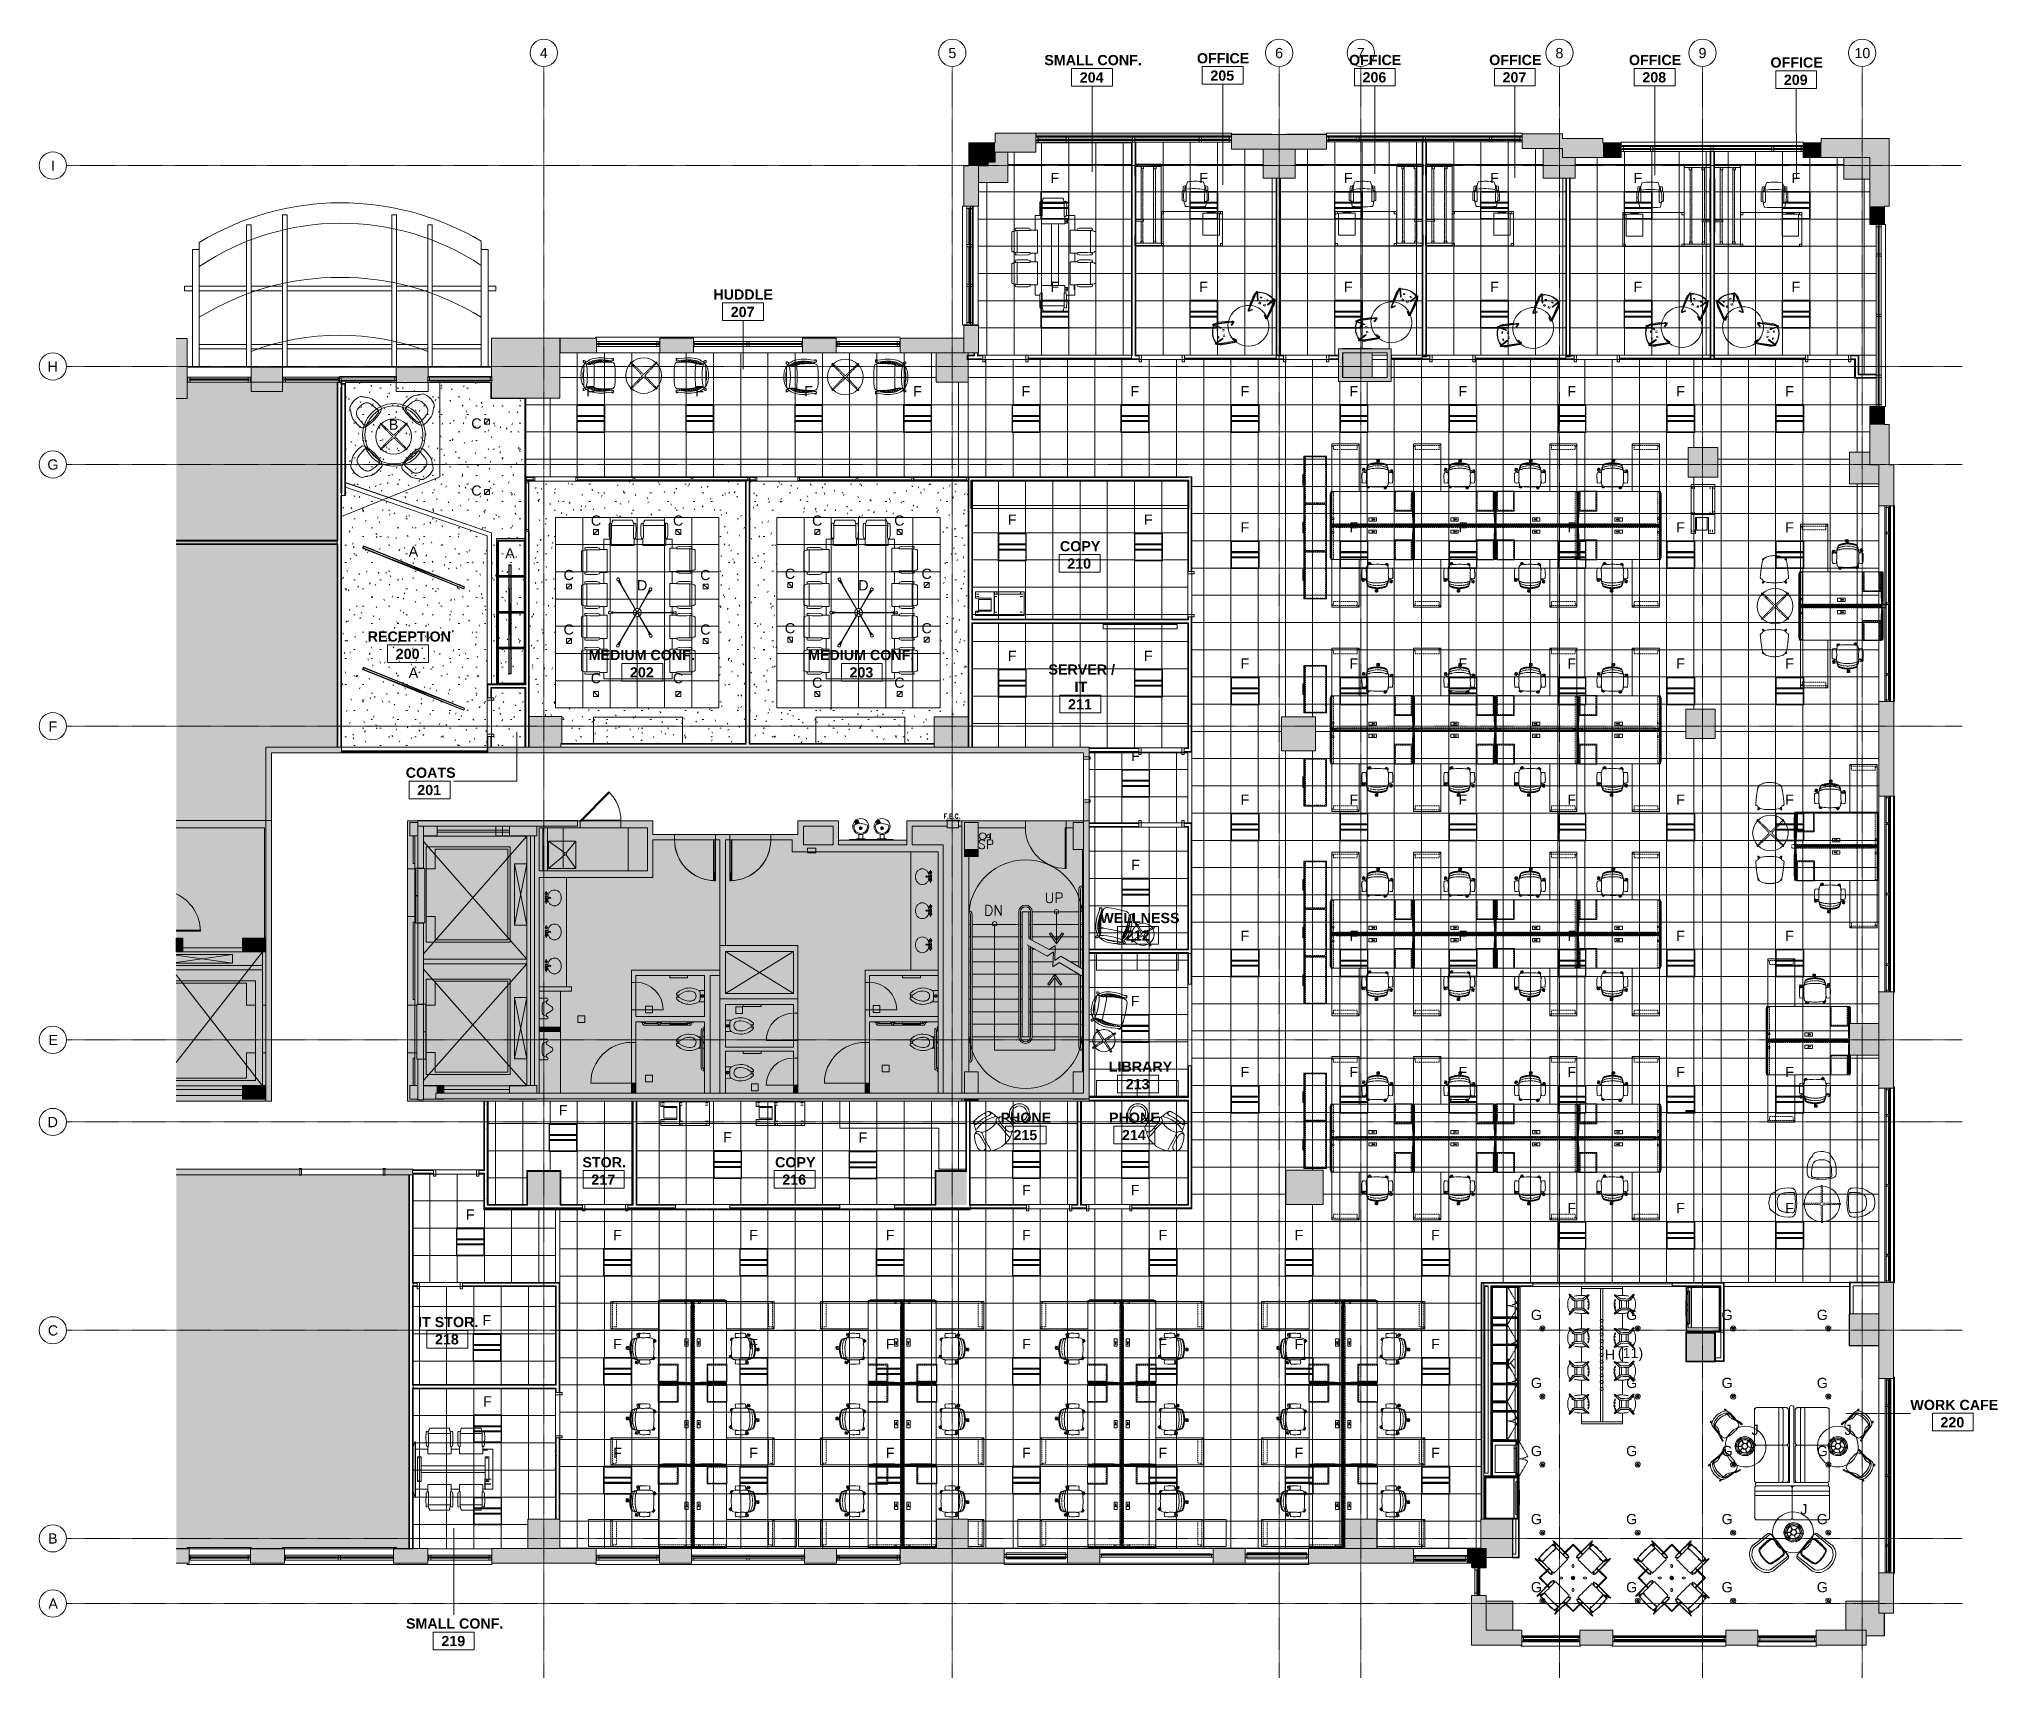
# Model space of a CAD drawing. Header units: inches. Extents: x 29752 to 32426, y -178 to 5722.
# Drawn here: x 29752 to 31478, y 4278 to 5722 of the extents above.
import ezdxf

# ---------------------------------------------------------------- set-up
doc = ezdxf.new("R2010")
doc.units = ezdxf.units.IN
doc.header["$MEASUREMENT"] = 0
for name, pattern in [('Dash', [0.25, 0.125, -0.125]), ('Grid Line 1_2_', [0.875, 0.5, -0.125, 0.125, -0.125]), ('Hidden', [0.28125, 0.1875, -0.09375]), ('IMPORT-HIDDEN2 _3_', [0]), ('Overhead', [0.15625, 0.09375, -0.0625])]:
    doc.linetypes.add(name, pattern=pattern)
for name, color, linetype, lineweight in [('1900 Duke Street_2nd Flr_LINKED_dwg', 8, 'Continuous', 9), ('A-AREA-IDEN', 2, 'Continuous', 9), ('A-CLNG', 13, 'Continuous', 13), ('A-CLNG-PATT', 13, 'Continuous', 13), ('A-COLS', 52, 'Continuous', 13), ('A-DETL', 90, 'Continuous', 9), ('A-DETL-GENF', 92, 'Continuous', 9), ('A-DETL-GENF-HDLN', 1, 'Dash', 9), ('A-DETL-MEDM', 33, 'Continuous', 20), ('A-DETL-THIN', 151, 'Continuous', 9), ('A-DOOR', 31, 'Continuous', 13), ('A-DOOR-FRAM', 31, 'Continuous', 20), ('A-FLOR', 192, 'Continuous', 13), ('A-GLAZ-CURT', 52, 'Continuous', 9), ('A-GLAZ-CWMG', 51, 'Continuous', 9), ('A-WALL', 113, 'Continuous', 13), ('A-WALL-PATT', 111, 'Continuous', 13), ('AD-DOORS', 7, 'IMPORT-HIDDEN2 _3_', 9), ('AD-MILLWORK', 7, 'IMPORT-HIDDEN2 _3_', 9), ('AE-COLUMN', 7, 'Continuous', 9), ('AE-DOORS', 7, 'Continuous', 9), ('AE-ELEV', 7, 'Continuous', 9), ('AE-FIXTURE', 7, 'Continuous', 9), ('AE-GLAZING', 7, 'Continuous', 9), ('AE-MILLWORK', 7, 'Continuous', 9), ('AE-Overhead', 7, 'Continuous', 9), ('AE-RCP-BULKHEAD', 7, 'Continuous', 9), ('AE-RCP-HEADERS', 7, 'Continuous', 9), ('AE-SILL', 7, 'Continuous', 9), ('AE-STAIRS', 7, 'Continuous', 9), ('AE-WALLS-PATT', 7, 'Continuous', 9), ('AE-WALLS-TENANT', 7, 'Continuous', 9), ('AN-DOORS', 7, 'Continuous', 9), ('AN-FIXTURE', 7, 'Continuous', 9), ('AN-MILLWORK', 7, 'Continuous', 9), ('E-LITE-EQPM', 33, 'Continuous', 9), ('E-LITE-EQPM-IDEN', 33, 'Continuous', 9), ('G-ANNO-TEXT', 231, 'Continuous', 9), ('G-IMPT', 8, 'Continuous', 9), ('I-FURN', 30, 'Continuous', 9), ('I-FURN-HDLN', 30, 'Dash', 9), ('I-FURN-PNLS', 30, 'Continuous', 9), ('I-WALL', 2, 'Continuous', 13), ('Q-CASE', 31, 'Continuous', 9), ('Q-CASE-HDLN', 31, 'Dash', 9), ('Q-SPCQ', 91, 'Continuous', 9), ('S-GRID', 1, 'Continuous', 9), ('S-GRID-IDEN', 1, 'Continuous', 9)]:
    doc.layers.add(name, color=color, linetype=linetype, lineweight=lineweight)
doc.styles.add('Arial', font='arial.ttf', dxfattribs={"height": 9})
doc.styles.add('romans', font='romans__.ttf', dxfattribs={"height": 9})
doc.styles.add('ROMANS_1', font='romans__.ttf', dxfattribs={"height": 4})
doc.styles.add('romans_2', font='romans__.ttf', dxfattribs={"height": 8})
doc.styles.add('Swis721 Lt BT', font='swissl.ttf', dxfattribs={"height": 9})
doc.styles.add('Swis721 Lt BT_B', font='', dxfattribs={"height": 9})
doc.styles.get('Swis721 Lt BT_B').set_extended_font_data('Swis721 Lt BT', bold=True)
pattern_1 = [(0, (0, 0), (30.72, 7.68), [1.267, -21.773, 1.267, -21.773, -122.88]), (0, (0, 0), (30.72, 7.68), [-46.08, 1.267, -44.813, 1.267, -21.773, -53.76]), (0, (0, 0), (30.72, 7.68), [-115.2, 1.267, -14.093, 1.267, -37.133]), (120, (11.52, 3.84), (-22.0110751, 22.7643004), [1.267, -21.773, 1.267, -21.773, -122.88]), (120, (11.52, 3.84), (-22.0110751, 22.7643004), [-46.08, 1.267, -44.813, 1.267, -21.773, -53.76]), (120, (11.52, 3.84), (-22.0110751, 22.7643004), [-115.2, 1.267, -14.093, 1.267, -37.133]), (240, (15.36, 19.2), (-8.7089249, -30.4443004), [1.267, -21.773, 1.267, -21.773, -122.88]), (240, (15.36, 19.2), (-8.7089249, -30.4443004), [-46.08, 1.267, -44.813, 1.267, -21.773, -53.76]), (240, (15.36, 19.2), (-8.7089249, -30.4443004), [-115.2, 1.267, -14.093, 1.267, -37.133])]

msp = doc.modelspace()

# ---------------------------------------------------------------- texts
at = {"layer": 'A-AREA-IDEN', "char_height": 9, "attachment_point": 1, "style": 'Swis721 Lt BT_B'}
for s, insert, width in [('SMALL CONF.', (30637.5, 5708.2), 101.808), ('OFFICE', (30772, 5709.8), 54.843), ('OFFICE', (30906, 5708.3), 54.843), ('OFFICE', (31029.5, 5708.3), 54.843), ('OFFICE', (31152.7, 5708.3), 54.843), ('OFFICE', (31277.4, 5706.1), 54.843), ('204', (30668.7, 5692.9), 25.452), ('205', (30783.8, 5694.5), 25.452), ('206', (30917.9, 5693), 25.452), ('207', (31041.3, 5693), 25.452), ('208', (31164.5, 5693), 25.452), ('209', (31289.2, 5690.8), 25.452), ('HUDDLE', (30345.8, 5501.6), 63.024), ('207', (30361.1, 5486.2), 25.452), ('COPY', (30651.2, 5279.7), 41.814), ('210', (30657.7, 5264.4), 25.452), ('RECEPTION', (30041.2, 5200.1), 86.052), ('200', (30065.9, 5184.8), 25.452), ('MEDIUM CONF.', (30235.9, 5183.8), 114.534), ('MEDIUM CONF.', (30429.3, 5183.8), 114.534), ('202', (30272.3, 5168.5), 25.452), ('203', (30465.8, 5168.5), 25.452), ('SERVER /', (30641.1, 5171), 68.175), ('IT', (30664.1, 5155.7), 12.423), ('211', (30658.4, 5140.4), 25.452), ('COATS', (30074.7, 5080.1), 50.904), ('201', (30084.9, 5064.8), 25.452), ('WELLNESS', (30686.8, 4952), 80.598), ('212', (30709.3, 4936.6), 25.452), ('LIBRARY', (30694.3, 4821), 62.115), ('213', (30709.2, 4805.6), 25.452), ('PHONE', (30598.9, 4776), 53.934), ('PHONE', (30694.5, 4776), 53.934), ('215', (30610.3, 4760.7), 25.452), ('214', (30705.9, 4760.7), 25.452), ('STOR.', (30230.4, 4736.7), 45.147), ('COPY', (30400.2, 4736.7), 41.814), ('217', (30238.3, 4721.4), 25.452), ('216', (30406.6, 4721.4), 25.452), ('IT STOR.', (30085.6, 4595.9), 62.115), ('218', (30100.5, 4580.6), 25.452), ('WORK CAFE', (31400.7, 4522.8), 90.294), ('220', (31427.2, 4507.5), 25.452), ('SMALL CONF.', (30074.9, 4330.1), 101.808), ('219', (30106.1, 4314.7), 25.452)]:
    msp.add_mtext(s, dxfattribs=dict(at, insert=insert, width=width))
at = {"layer": 'E-LITE-EQPM-IDEN', "char_height": 9, "attachment_point": 1, "style": 'Arial'}
for s, insert, width in [('F', (30642.8, 5604.3), 9.393), ('F', (30774, 5604.3), 9.393), ('F', (30901.5, 5604.3), 9.393), ('F', (31030.3, 5604.3), 9.393), ('F', (31156.8, 5604.3), 9.393), ('F', (31296, 5604.3), 9.393), ('F', (30642.8, 5508.3), 9.393), ('F', (30774, 5508.3), 9.393), ('F', (30901.5, 5508.3), 9.393), ('F', (31030.3, 5508.3), 9.393), ('F', (31156.8, 5508.3), 9.393), ('F', (31296, 5508.3), 9.393), ('F', (30233.8, 5416.3), 9.393), ('F', (30329.8, 5416.3), 9.393), ('F', (30425.8, 5416.3), 9.393), ('F', (30521.8, 5416.3), 9.393), ('F', (30617.4, 5416.3), 9.393), ('F', (30713.4, 5416.3), 9.393), ('F', (30810.4, 5416.3), 9.393), ('F', (30906.4, 5416.3), 9.393), ('F', (31002.4, 5416.3), 9.393), ('F', (31098.4, 5416.3), 9.393), ('F', (31194.4, 5416.3), 9.393), ('F', (31290.4, 5416.3), 9.393), ('B', (30059.8, 5386.9), 10.302), ('C', (30132.5, 5387.9), 11.211), ('C', (30132.5, 5328.8), 11.211), ('C', (30237.8, 5302.3), 11.211), ('C', (30310.2, 5302.3), 11.211), ('C', (30432.8, 5302.3), 11.211), ('C', (30505.2, 5302.3), 11.211), ('F', (30605.2, 5303.1), 9.393), ('F', (30725.2, 5303.1), 9.393), ('F', (30810.4, 5296.3), 9.393), ('F', (30906.4, 5296.3), 9.393), ('F', (31002.4, 5296.3), 9.393), ('F', (31098.4, 5296.3), 9.393), ('F', (31194.4, 5296.3), 9.393), ('F', (31290.4, 5296.3), 9.393), ('A', (30077.3, 5275.1), 10.302), ('A', (30162.4, 5273.4), 10.302), ('C', (30213.8, 5254.3), 11.211), ('C', (30334.2, 5254.3), 11.211), ('C', (30408.8, 5255.4), 11.211), ('C', (30529.2, 5255.4), 11.211), ('D', (30278.5, 5245.3), 11.211), ('D', (30473.5, 5245.3), 11.211), ('C', (30213.8, 5206.3), 11.211), ('C', (30334.2, 5206.3), 11.211), ('C', (30408.8, 5207.4), 11.211), ('C', (30529.2, 5207.4), 11.211), ('F', (30605.2, 5183.1), 9.393), ('F', (30725.2, 5183.1), 9.393), ('A', (30077.3, 5168.1), 10.302), ('C', (30237.8, 5163.4), 11.211), ('C', (30310.2, 5163.4), 11.211), ('F', (30810.4, 5176.3), 9.393), ('F', (30906.4, 5176.3), 9.393), ('F', (31002.4, 5176.3), 9.393), ('F', (31098.4, 5176.3), 9.393), ('F', (31194.4, 5176.3), 9.393), ('F', (31290.4, 5176.3), 9.393), ('C', (30432.8, 5159.4), 11.211), ('C', (30505.2, 5159.4), 11.211), ('F', (30714, 5094.8), 9.393), ('F', (30810.4, 5056.3), 9.393), ('F', (30906.4, 5056.3), 9.393), ('F', (31002.4, 5056.3), 9.393), ('F', (31098.4, 5056.3), 9.393), ('F', (31194.4, 5056.3), 9.393), ('F', (31290.4, 5056.3), 9.393), ('F', (30714, 4998.8), 9.393), ('F', (30810.4, 4936.3), 9.393), ('F', (30906.4, 4936.3), 9.393), ('F', (31002.4, 4936.3), 9.393), ('F', (31098.4, 4936.3), 9.393), ('F', (31194.4, 4936.3), 9.393), ('F', (31290.4, 4936.3), 9.393), ('F', (30713.7, 4878.8), 9.393), ('F', (30810.4, 4816.3), 9.393), ('F', (30906.4, 4816.3), 9.393), ('F', (31002.4, 4816.3), 9.393), ('F', (31098.4, 4816.3), 9.393), ('F', (31194.4, 4816.3), 9.393), ('F', (31290.4, 4816.3), 9.393), ('F', (30209.5, 4782.6), 9.393), ('F', (30354.4, 4758.8), 9.393), ('F', (30473.8, 4758.5), 9.393), ('F', (30617.8, 4712.1), 9.393), ('F', (30713.7, 4712.2), 9.393), ('F', (31098.4, 4696.3), 9.393), ('F', (31194.4, 4696.3), 9.393), ('F', (31290.4, 4696.3), 9.393), ('F', (30127.7, 4690.6), 9.393), ('F', (30257.4, 4672.5), 9.393), ('F', (30377.4, 4672.5), 9.393), ('F', (30497.8, 4672.5), 9.393), ('F', (30617.8, 4672.5), 9.393), ('F', (30738.1, 4672.5), 9.393), ('F', (30858, 4672.5), 9.393), ('F', (30978.4, 4672.5), 9.393), ('F', (30142.3, 4597.5), 9.393), ('G', (31066.2, 4602.2), 12.12), ('G', (31150.2, 4602.2), 12.12), ('G', (31234.3, 4602.2), 12.12), ('G', (31318.2, 4602.2), 12.12), ('F', (30257.4, 4576.5), 9.393), ('F', (30377.4, 4576.5), 9.393), ('F', (30497.8, 4576.5), 9.393), ('F', (30617.8, 4576.5), 9.393), ('F', (30738.1, 4576.5), 9.393), ('F', (30858, 4576.5), 9.393), ('F', (30978.4, 4576.5), 9.393), ('K', (31044.8, 4559.2), 10.302), ('H', (31131.4, 4567.1), 11.211), ('G', (31066.2, 4542.2), 12.12), ('G', (31150.2, 4542.2), 12.12), ('G', (31234.3, 4542.2), 12.12), ('G', (31318.2, 4542.2), 12.12), ('F', (30142.9, 4525.9), 9.393), ('J', (31260.7, 4500.8), 7.878), ('J', (31342.7, 4500.8), 7.878), ('F', (30257.4, 4480.5), 9.393), ('F', (30377.4, 4480.5), 9.393), ('F', (30497.8, 4480.5), 9.393), ('F', (30617.8, 4480.5), 9.393), ('F', (30738.1, 4480.5), 9.393), ('F', (30858, 4480.5), 9.393), ('F', (30978.4, 4480.5), 9.393), ('G', (31066.2, 4482.2), 12.12), ('G', (31150.2, 4482.2), 12.12), ('G', (31234.3, 4482.2), 12.12), ('G', (31318.2, 4482.2), 12.12), ('F', (30142.9, 4453.4), 9.393), ('G', (31066.2, 4422.2), 12.12), ('G', (31150.2, 4422.2), 12.12), ('G', (31234.3, 4422.2), 12.12), ('J', (31303.7, 4430.9), 7.878), ('G', (31318.2, 4422.2), 12.12), ('G', (31066.2, 4362.2), 12.12), ('G', (31150.2, 4362.2), 12.12), ('G', (31234.3, 4362.2), 12.12), ('G', (31318.2, 4362.2), 12.12)]:
    msp.add_mtext(s, dxfattribs=dict(at, insert=insert, width=width))
at = {"layer": 'G-ANNO-TEXT', "color": 7, "insert": (31142.9, 4568.6), "char_height": 9, "width": 26.058, "attachment_point": 1, "style": 'Swis721 Lt BT'}
msp.add_mtext('(11)', dxfattribs=at)
at = {"layer": 'S-GRID-IDEN', "char_height": 9, "attachment_point": 1, "style": 'Swis721 Lt BT'}
for s, insert, width in [('4', (30192.9, 5714.4), 8.181), ('5', (30552.9, 5714.4), 8.181), ('6', (30840.9, 5714.4), 8.181), ('7', (30912.9, 5714.4), 8.181), ('8', (31087.9, 5714.4), 8.181), ('9', (31214, 5714.4), 8.181), ('10', (31351.4, 5714.4), 16.362), ('I', (29762.1, 5615.1), 3.636), ('H', (29759.1, 5438.1), 10.908), ('G', (29758.9, 5351.7), 11.514), ('F', (29760, 5120.8), 8.787), ('E', (29759.8, 4844.5), 9.393), ('D', (29759.1, 4772.1), 10.908), ('C', (29759.3, 4588.5), 10.605), ('B', (29759.5, 4405.1), 9.999), ('A', (29759.8, 4347.7), 9.393)]:
    msp.add_mtext(s, dxfattribs=dict(at, insert=insert, width=width))

# ---------------------------------------------------------------- blocks, each defined once
blk = doc.blocks.new('1900 Duke Street_2nd Flr_LINKED_dwg_X-CORE$0$DRMX-6424983-FIRST FLOOR')
at = {"layer": 'AD-DOORS', "linetype": 'Continuous'}
for p, q in [((1261.9, 608.6), (1261.9, 637.6)), ((1261.9, 601.6), (1261.9, 608.6)), ((1262.9, 608.6), (1262.9, 601.6)), ((1262.9, 601.6), (1261.9, 601.6))]:
    blk.add_line(p, q, dxfattribs=at)
at = {"layer": 'AD-DOORS', "linetype": 'Continuous', "flags": 128}
blk.add_lwpolyline([(1261.9, 637.6), (1262.9, 637.6), (1262.9, 608.6)], dxfattribs=at)
blk = doc.blocks.new('1900 Duke Street_2nd Flr_LINKED_dwg_X-CORE$0$DRMX-6424984-FIRST FLOOR')
at = {"layer": 'AE-DOORS', "flags": 128}
blk.add_lwpolyline([(773.8, 558), (795.2, 558), (795.2, 557), (773.8, 557)], dxfattribs=at)
blk = doc.blocks.new('1900 Duke Street_2nd Flr_LINKED_dwg_X-CORE$0$DRMX-6424985-FIRST FLOOR')
at = {"layer": 'AE-DOORS', "flags": 128}
blk.add_lwpolyline([(1558.3, 648.3), (1557.3, 648.3), (1557.3, 612.3), (1558.3, 612.3)], close=True, dxfattribs=at)
blk = doc.blocks.new('1900 Duke Street_2nd Flr_LINKED_dwg_X-CORE$0$AHEAD-6424981-FIRST FLOOR')
at = {"layer": 'AE-STAIRS', "flags": 128}
blk.add_lwpolyline([(0, 1.07), (0, 0.31), (0.55, 1.07), (0.69, 0.97), (0, 0), (-0.69, 0.97), (-0.55, 1.07), (0, 0.31)], dxfattribs=at)
blk = doc.blocks.new('1900 Duke Street_2nd Flr_LINKED_dwg_X-CORE$0$AHEAD-6424982-FIRST FLOOR')
at = {"layer": 'AE-STAIRS', "flags": 128}
blk.add_lwpolyline([(0, 1.07), (0, 0.31), (0.55, 1.07), (0.69, 0.97), (0, 0), (-0.69, 0.97), (-0.55, 1.07), (0, 0.31)], dxfattribs=at)
blk = doc.blocks.new('1900 Duke Street_2nd Flr_LINKED_dwg_X-CORE$0$FEC-6424988-FIRST FLOOR')
at = {"layer": 'AE-FIXTURE', "flags": 128}
for points in [[(5.7, -0.5), (-5.7, -0.5), (-5.7, 0), (5.7, 0)], [(-5, 0), (5, 0), (5, 6.2), (-5, 6.2)]]:
    blk.add_lwpolyline(points, close=True, dxfattribs=at)
blk = doc.blocks.new('1900 Duke Street_2nd Flr_LINKED_dwg_X-CORE$0$U1-6424990-FIRST FLOOR')
at = {"layer": 'AN-FIXTURE'}
for p, q in [((-7, 7.2), (-5.8, 4.1)), ((-4.7, 6.6), (-1.8, 10.9)), ((4.7, 6.6), (1.8, 10.9)), ((7, 7.2), (5.8, 4.1))]:
    blk.add_line(p, q, dxfattribs=at)
at = {"layer": 'AN-FIXTURE', "flags": 128}
blk.add_lwpolyline([(9.1, 7.1), (9.1, 0), (0, 0), (-9.1, 0), (-9.1, 7.1)], dxfattribs=at)
at = {"layer": 'AN-FIXTURE'}
for centre, radius, start, end in [((-8, 6.8), 1.11, 18.3137, 166.2231), ((-5.6, 7.6), 1.44, 198.3137, 231.7665), ((-5.6, 7.6), 1.39, 231.7665, 313.5583), ((-3.9, 4.8), 2, 200.4608, 263.2642), ((0.3, 40.5), 37.9, 263.2642, 269.5895), ((-0.2, 10.1), 1.86, 85.1463, 153.1776), ((0.2, 10.1), 1.86, 26.8224, 94.8537), ((-0.3, 40.5), 37.9, 270.4105, 276.7358), ((3.9, 4.8), 2, 276.7358, 339.5392), ((5.6, 7.6), 1.39, 226.4417, 308.2335), ((5.6, 7.6), 1.44, 308.2335, 341.6863), ((8, 6.8), 1.11, 13.7769, 161.6863)]:
    blk.add_arc(centre, radius, start, end, dxfattribs=at)
blk = doc.blocks.new('1900 Duke Street_2nd Flr_LINKED_dwg_P-TOILET_FLUSHVALVE-6424991-FIRST FLOOR')
at = {"layer": 'AN-FIXTURE'}
for p, q in [((-1.9, 24.7), (-1.5, 24.7)), ((-1, 23), (-1, 24.2)), ((1, 23), (1, 24.2)), ((1.5, 24.7), (1.9, 24.7)), ((-3, 4), (3, 4))]:
    blk.add_line(p, q, dxfattribs=at)
at = {"layer": 'AN-FIXTURE', "flags": 128}
blk.add_lwpolyline([(-5, 5.4), (-5, 0), (5, 0), (5, 5.4)], dxfattribs=at)
at = {"layer": 'AN-FIXTURE'}
for radius in [1.25, 0.75]:
    blk.add_circle((0, 2), radius, dxfattribs=at)
for centre, radius, start, end in [((8.2, 13.4), 15.5, 134.5865, 180.0002), ((9, 13.2), 13.5, 140.7782, 179.0697), ((-1.9, 23.7), 1, 90.0002, 134.5865), ((-1.5, 24.2), 0.5, 0.0002, 90.0002), ((-3, 23), 2, 320.7782, 0.0002), ((0, 12.5), 11.8, 85.1576, 94.8427), ((0, 12.5), 10.3, 84.3454, 95.6549), ((1.5, 24.2), 0.5, 90.0002, 180.0002), ((3, 23), 2, 180.0002, 219.2221), ((-9, 13.2), 13.5, 0.9307, 39.2221), ((1.9, 23.7), 1, 45.4138, 90.0002), ((-8.3, 13.4), 15.5, 0.0002, 45.4138), ((8.2, 13.4), 15.5, 180.0002, 213.358), ((-3, 6), 2, 213.358, 270.0002), ((2.5, 13), 7.05, 176.7524, 192.5126), ((0, 11.8), 4.31, 184.1235, 345.5792), ((3, 6), 2, 270.0002, 326.6423), ((-2.5, 13), 7.05, 341.0374, 3.2479), ((-8.3, 13.4), 15.5, 326.6423, 0.0002)]:
    blk.add_arc(centre, radius, start, end, dxfattribs=at)
blk = doc.blocks.new('1900 Duke Street_2nd Flr_LINKED_dwg_P-SINK-RR-6424992-FIRST FLOOR')
at = {"layer": 'AN-FIXTURE'}
for p, q in [((-4.1, 2.3), (-5.8, 2.3)), ((-0.5, 4.2), (-0.5, 1.5)), ((0.5, 4.2), (0.5, 1.5)), ((3.5, 2.3), (5.4, 2.3))]:
    blk.add_line(p, q, dxfattribs=at)
at = {"layer": 'AN-FIXTURE', "flags": 128}
blk.add_lwpolyline([(-0.5, 2.8), (-1.6, 2.8), (-1.6, 1.5), (1.6, 1.5), (1.6, 2.8), (0.5, 2.8)], dxfattribs=at)
at = {"layer": 'AN-FIXTURE'}
for centre, radius in [((-3.7, 2.3), 1.14), ((-3.7, 2.3), 0.394), ((0, 5.7), 0.55), ((3.1, 2.3), 1.14), ((3.1, 2.3), 0.394)]:
    blk.add_circle(centre, radius, dxfattribs=at)
for centre, radius, start, end in [((-1.6, 9.5), 5.27, 154.5127, 180), ((-1.6, 9.5), 5.27, 180, 205.4873), ((-0.8, 9.1), 6.17, 130.9878, 154.5127), ((-0.8, 9.8), 6.17, 205.4873, 229.0122), ((-0.2, 8.5), 6.97, 109.7946, 130.9878), ((-0.2, 10.4), 6.97, 229.0122, 250.2054), ((0.1, 7.5), 7.98, 90, 109.7946), ((0.1, 11.4), 7.98, 250.2054, 265.6641), ((0, 4.2), 0.5, 360, 180), ((0.1, 7.5), 7.98, 70.2054, 90), ((0.2, 11.2), 7.73, 272.4449, 289.9242), ((0.4, 8.5), 6.97, 49.0122, 70.2054), ((0.4, 10.4), 6.97, 289.7946, 310.9878), ((1, 9.1), 6.17, 25.4873, 49.0122), ((1, 9.8), 6.17, 310.9878, 334.5127), ((1.8, 9.5), 5.27, 360, 25.4873), ((1.8, 9.5), 5.27, 334.5127, 0)]:
    blk.add_arc(centre, radius, start, end, dxfattribs=at)
blk = doc.blocks.new('1900 Duke Street_2nd Flr_LINKED_dwg_P-TOILET_FLUSHVALVE-6424993-FIRST FLOOR')
at = {"layer": 'AN-FIXTURE'}
for p, q in [((-1.9, 24.7), (-1.5, 24.7)), ((-1, 23), (-1, 24.2)), ((1, 23), (1, 24.2)), ((1.5, 24.7), (1.9, 24.7)), ((-3, 4), (3, 4))]:
    blk.add_line(p, q, dxfattribs=at)
at = {"layer": 'AN-FIXTURE', "flags": 128}
blk.add_lwpolyline([(-5, 5.4), (-5, 0), (5, 0), (5, 5.4)], dxfattribs=at)
at = {"layer": 'AN-FIXTURE'}
for radius in [1.25, 0.75]:
    blk.add_circle((0, 2), radius, dxfattribs=at)
for centre, radius, start, end in [((8.2, 13.4), 15.5, 134.5865, 180.0002), ((9, 13.2), 13.5, 140.7782, 179.0697), ((-1.9, 23.7), 1, 90.0002, 134.5865), ((-1.5, 24.2), 0.5, 0.0002, 90.0002), ((-3, 23), 2, 320.7782, 0.0002), ((0, 12.5), 11.8, 85.1576, 94.8427), ((0, 12.5), 10.3, 84.3454, 95.6549), ((1.5, 24.2), 0.5, 90.0002, 180.0002), ((3, 23), 2, 180.0002, 219.2221), ((-9, 13.2), 13.5, 0.9307, 39.2221), ((1.9, 23.7), 1, 45.4138, 90.0002), ((-8.3, 13.4), 15.5, 0.0002, 45.4138), ((8.2, 13.4), 15.5, 180.0002, 213.358), ((-3, 6), 2, 213.358, 270.0002), ((2.5, 13), 7.05, 176.7524, 192.5126), ((0, 11.8), 4.31, 184.1235, 345.5792), ((3, 6), 2, 270.0002, 326.6423), ((-2.5, 13), 7.05, 341.0374, 3.2479), ((-8.3, 13.4), 15.5, 326.6423, 0.0002)]:
    blk.add_arc(centre, radius, start, end, dxfattribs=at)
blk = doc.blocks.new('1900 Duke Street_2nd Flr_LINKED_dwg_P-SINK-RR-6424994-FIRST FLOOR')
at = {"layer": 'AN-FIXTURE'}
for p, q in [((-4.1, 2.3), (-5.8, 2.3)), ((-0.5, 4.2), (-0.5, 1.5)), ((0.5, 4.2), (0.5, 1.5)), ((3.5, 2.3), (5.4, 2.3))]:
    blk.add_line(p, q, dxfattribs=at)
at = {"layer": 'AN-FIXTURE', "flags": 128}
blk.add_lwpolyline([(-0.5, 2.8), (-1.6, 2.8), (-1.6, 1.5), (1.6, 1.5), (1.6, 2.8), (0.5, 2.8)], dxfattribs=at)
at = {"layer": 'AN-FIXTURE'}
for centre, radius in [((-3.7, 2.3), 1.14), ((-3.7, 2.3), 0.394), ((0, 5.7), 0.55), ((3.1, 2.3), 1.14), ((3.1, 2.3), 0.394)]:
    blk.add_circle(centre, radius, dxfattribs=at)
for centre, radius, start, end in [((-1.6, 9.5), 5.27, 154.5127, 180), ((-1.6, 9.5), 5.27, 180, 205.4873), ((-0.8, 9.1), 6.17, 130.9878, 154.5127), ((-0.8, 9.8), 6.17, 205.4873, 229.0122), ((-0.2, 8.5), 6.97, 109.7946, 130.9878), ((-0.2, 10.4), 6.97, 229.0122, 250.2054), ((0.1, 7.5), 7.98, 90, 109.7946), ((0.1, 11.4), 7.98, 250.2054, 265.6641), ((0, 4.2), 0.5, 360, 180), ((0.1, 7.5), 7.98, 70.2054, 90), ((0.2, 11.2), 7.73, 272.4449, 289.9242), ((0.4, 8.5), 6.97, 49.0122, 70.2054), ((0.4, 10.4), 6.97, 289.7946, 310.9878), ((1, 9.1), 6.17, 25.4873, 49.0122), ((1, 9.8), 6.17, 310.9878, 334.5127), ((1.8, 9.5), 5.27, 360, 25.4873), ((1.8, 9.5), 5.27, 334.5127, 0)]:
    blk.add_arc(centre, radius, start, end, dxfattribs=at)
blk = doc.blocks.new('1900 Duke Street_2nd Flr_LINKED_dwg_A$C22A20B6F-6424995-FIRST FLOOR')
at = {"layer": 'AN-FIXTURE', "flags": 128}
for points in [[(-30.8, 104.4), (-15.1, 104.4), (-15.1, 102.4), (-30.8, 102.4)], [(174.5, 104.4), (190.3, 104.4), (190.3, 102.4), (174.5, 102.4)], [(34.1, 79), (49.9, 79), (49.9, 77), (34.1, 77)], [(-30.8, 63.5), (-15.1, 63.5), (-15.1, 61.5), (-30.8, 61.5)], [(174.5, 63.5), (190.3, 63.5), (190.3, 61.5), (174.5, 61.5)], [(34.1, 37.7), (49.9, 37.7), (49.9, 35.7), (34.1, 35.7)]]:
    blk.add_lwpolyline(points, close=True, dxfattribs=at)
blk = doc.blocks.new('1900 Duke Street_2nd Flr_LINKED_dwg_P-WATERCOOLER-ROUND-DBL-6424996-FIRST FLOOR')
at = {"layer": 'AN-FIXTURE'}
for p, q in [((-12.9, 17.5), (-12.9, 17.5)), ((-12.9, 17.4), (-12.9, 17.4)), ((5.8, 17.5), (5.8, 17.5)), ((5.8, 17.4), (5.8, 17.4)), ((-14.2, 16.4), (-14.2, 16.4)), ((-14.1, 16.4), (-14.1, 16.4)), ((-13.7, 16.3), (-13.7, 16.4)), ((-13.6, 15.7), (-13.7, 15.8)), ((-13.5, 16.7), (-13.5, 16.8)), ((-13.4, 1.2), (-13.4, 0.6)), ((-13.3, 1.3), (-5.4, 1.3)), ((-13.2, 15.3), (-13.2, 15.3)), ((-12.7, 17), (-12.8, 17)), ((-12.7, 17), (-12.7, 17)), ((-12.1, 16.8), (-12, 16.8)), ((-11.1, 5.2), (-11.1, 1.3)), ((-7.6, 1.3), (-7.6, 5.2)), ((-5.4, 0.6), (-5.4, 1.2)), ((4.6, 16.4), (4.6, 16.4)), ((4.6, 16.4), (4.6, 16.4)), ((5, 16.3), (5.1, 16.4)), ((5.1, 15.7), (5.1, 15.8)), ((5.2, 16.7), (5.3, 16.8)), ((5.4, 1.3), (13.3, 1.3)), ((5.4, 1.2), (5.4, 0.6)), ((5.6, 15.3), (5.6, 15.3)), ((6, 17), (6, 17)), ((6, 17), (6, 17)), ((6.7, 16.8), (6.7, 16.8)), ((7.6, 5.2), (7.6, 1.3)), ((11.1, 1.3), (11.1, 5.2)), ((13.4, 0.6), (13.4, 1.2))]:
    blk.add_line(p, q, dxfattribs=at)
at = {"layer": 'AN-FIXTURE', "flags": 128}
blk.add_lwpolyline([(19.3, 0), (-19.3, 0), (-19.3, 0.6), (19.3, 0.6)], close=True, dxfattribs=at)
for points in [[(-13.6, 15.7), (-13.5, 15.8), (-13.5, 15.8)], [(-13.3, 16.7), (-13.3, 16.7), (-13.4, 16.8), (-13.4, 16.8)], [(-13.3, 16.1), (-13.3, 16), (-13.3, 16), (-13.3, 16)], [(-13.2, 16.4), (-13.2, 16.4), (-13.2, 16.5), (-13.2, 16.5)], [(-12.9, 15.3), (-12.9, 15.3), (-13.1, 15.3)], [(-12.8, 15.3), (-12.7, 15.2), (-12.7, 15.2), (-12.6, 15.2)], [(-12.5, 15.2), (-12.6, 15.2), (-12.8, 15.2), (-12.8, 15.3), (-12.8, 15.3)], [(-12.7, 17), (-12.5, 16.9), (-12.5, 16.9)], [(-12.7, 15.4), (-12.7, 15.4), (-12.7, 15.4)], [(-12.1, 16.8), (-12.2, 16.9), (-12.4, 16.9), (-12.3, 16.9), (-12.4, 16.9)], [(-12.3, 16.9), (-12.3, 16.9), (-12.2, 16.8), (-12.1, 16.8), (-12.1, 16.8)], [(5.1, 15.7), (5.2, 15.8), (5.2, 15.8)], [(5.5, 16.7), (5.5, 16.7), (5.4, 16.8), (5.3, 16.8)], [(5.5, 16.1), (5.4, 16), (5.4, 16), (5.4, 16)], [(5.6, 16.4), (5.6, 16.4), (5.6, 16.5), (5.6, 16.5)], [(5.8, 15.3), (5.8, 15.3), (5.7, 15.3)], [(5.9, 15.3), (6, 15.2), (6.1, 15.2), (6.2, 15.2)], [(6.2, 15.2), (6.1, 15.2), (6, 15.2), (6, 15.3), (6, 15.3)], [(6.1, 17), (6.2, 16.9), (6.2, 16.9)], [(6.1, 15.4), (6.1, 15.4), (6.1, 15.4)], [(6.4, 16.9), (6.4, 16.9), (6.5, 16.8), (6.7, 16.8), (6.6, 16.8)], [(6.6, 16.8), (6.5, 16.9), (6.4, 16.9), (6.4, 16.9), (6.4, 16.9)]]:
    blk.add_lwpolyline(points, dxfattribs=at)
at = {"layer": 'AN-FIXTURE'}
for centre, radius in [((-9.4, 12), 7), ((9.4, 12), 7), ((-9.4, 10.5), 0.671), ((-9.4, 10.5), 0.563), ((9.4, 10.5), 0.671), ((9.4, 10.5), 0.563)]:
    blk.add_circle(centre, radius, dxfattribs=at)
for centre, radius, start, end in [((-12.4, 15.5), 2.01, 106.0778, 153.5139), ((-12.3, 15.4), 2.11, 108.3939, 151.524), ((-12.8, 15.8), 1.64, 323.5618, 95.0513), ((-12.8, 15.8), 1.58, 323.9376, 94.9556), ((6.4, 15.5), 2.01, 106.0778, 153.5139), ((6.5, 15.4), 2.11, 108.3939, 151.524), ((6, 15.8), 1.64, 323.5618, 95.0513), ((6, 15.8), 1.58, 323.9376, 94.9556), ((-13.1, 12), 2.25, 91.2948, 180), ((-9.4, 12), 6, 180, 360), ((-12.9, 16.2), 1.01, 92.2889, 169.7032), ((-12.9, 16.2), 1.03, 169.2554, 295.5702), ((-12.9, 16.2), 0.855, 139.5551, 163.4792), ((-12.9, 16.2), 0.854, 167.0571, 190.9894), ((-12.9, 16.2), 0.857, 190.9845, 203.3506), ((-12.9, 16.2), 0.855, 208.3409, 233.5032), ((-12.9, 16.2), 0.856, 112.4462, 133.5488), ((-14.4, 17), 1.52, 304.6876, 314.6189), ((-12.9, 16.2), 0.857, 233.5284, 246.7753), ((-13.3, 15.5), 0.0589, 233.7146, 258.3573), ((-13.3, 1.2), 0.0515, 90, 180), ((-13.7, 16.3), 0.565, 16.9215, 35.0828), ((-13.7, 16.4), 0.558, 325.0646, 5.4732), ((-13.1, 15.8), 0.139, 127.1882, 185.7949), ((-11.5, 15.8), 1.73, 178.46, 194.6528), ((-12.9, 16.2), 0.857, 83.8949, 112.4186), ((-13.6, 16.3), 0.545, 311.6172, 14.7683), ((-12.7, 17.2), 1.92, 255.8667, 266.1716), ((-12.7, 16.6), 0.337, 165.2317, 194.7683), ((-13, 14.6), 0.34, 244.0026, 264.8983), ((-11.5, 15.8), 1.74, 135.8705, 151.825), ((-12.9, 16.2), 1.91, 266.5577, 312.285), ((-12.9, 17.2), 0.024, 269.7411, 277.1973), ((-12.9, 16.2), 1.03, 36.3069, 92.7302), ((-12.7, 16.7), 0.289, 116.6682, 117.2477), ((-13.3, 15.1), 2.06, 64.7767, 74.3997), ((-13, 15.5), 1.54, 69.4564, 74.9461), ((-13, 15.5), 1.54, 64.6565, 69.4564), ((-11.9, 15.1), 0.464, 312.8677, 334.1916), ((-10.6, 13.6), 1.5, 80.2344, 125.3799), ((-9.4, 10.5), 1.16, 132.8325, 172.1436), ((-9.4, 10.5), 1.16, 172.1436, 14.079), ((-20.3, -42.9), 58.8, 74.737, 80.2344), ((-9.4, 10.5), 1.16, 116.4699, 132.8325), ((-9.4, 10.5), 1.16, 101.8715, 116.4699), ((-9.4, 10.5), 1.16, 90, 101.8715), ((-9.4, 10.5), 1.16, 41.3846, 90.0414), ((-9.4, 10.5), 1.16, 14.079, 41.4042), ((-5.4, 1.2), 0.0515, 0, 90), ((-5.3, 12), 1.96, 360, 74.737), ((5.6, 12), 2.25, 91.2948, 180), ((9.4, 12), 6, 180, 360), ((5.9, 16.2), 1.03, 169.2554, 295.5702), ((5.9, 16.2), 1.01, 92.2889, 169.7032), ((5.9, 16.2), 0.854, 167.0571, 190.9894), ((5.9, 16.2), 0.857, 190.9845, 203.3506), ((5.9, 16.2), 0.855, 139.5551, 163.4792), ((5.9, 16.2), 0.855, 208.3409, 233.5032), ((4.3, 17), 1.52, 304.6876, 314.6189), ((5.9, 16.2), 0.856, 112.4462, 133.5488), ((5.9, 16.2), 0.857, 233.5284, 246.7753), ((5.4, 15.5), 0.0589, 233.7146, 258.3573), ((5.4, 1.2), 0.0515, 90, 180), ((5.9, 16.2), 0.857, 83.8949, 112.4186), ((5, 16.3), 0.565, 16.9215, 35.0828), ((5.2, 16.3), 0.545, 311.6172, 14.7683), ((5, 16.4), 0.558, 325.0646, 5.4732), ((5.6, 15.8), 0.139, 127.1882, 185.7949), ((7.2, 15.8), 1.73, 178.46, 194.6528), ((6, 17.2), 1.92, 255.8667, 266.1716), ((5.8, 14.6), 0.34, 244.0026, 264.8983), ((7.2, 15.8), 1.74, 135.8705, 151.825), ((6, 16.6), 0.337, 165.2317, 194.7683), ((5.8, 17.2), 0.024, 269.7411, 277.1973), ((5.9, 16.2), 1.03, 36.3069, 92.7302), ((5.9, 16.2), 1.91, 266.5577, 312.285), ((6.1, 16.7), 0.289, 116.6682, 117.2477), ((5.5, 15.1), 2.06, 64.7767, 74.3997), ((5.7, 15.5), 1.54, 69.4564, 74.9461), ((5.7, 15.5), 1.54, 64.6565, 69.4564), ((6.8, 15.1), 0.464, 312.8677, 334.1916), ((8.2, 13.6), 1.5, 80.2344, 125.3799), ((9.4, 10.5), 1.16, 132.8325, 172.1436), ((9.4, 10.5), 1.16, 172.1436, 14.079), ((-1.6, -42.9), 58.8, 74.737, 80.2344), ((9.4, 10.5), 1.16, 116.4699, 132.8325), ((9.4, 10.5), 1.16, 101.8715, 116.4699), ((9.4, 10.5), 1.16, 90, 101.8715), ((9.4, 10.5), 1.16, 41.3846, 90.0414), ((9.4, 10.5), 1.16, 14.079, 41.4042), ((13.3, 1.2), 0.0515, 0, 90), ((13.4, 12), 1.96, 360, 74.737)]:
    blk.add_arc(centre, radius, start, end, dxfattribs=at)
for centre in [(-12.7, 16.1), (6.1, 16.1)]:
    blk.add_ellipse(centre, major_axis=(-1.02, 0.21), ratio=0.821074, start_param=6.207806, end_param=6.269799, dxfattribs=at)
for points, knots in [([(-13.2, 14.2), (-13.3, 14.3), (-13.4, 14.3), (-13.5, 14.4), (-13.6, 14.4), (-13.7, 14.5), (-13.7, 14.5), (-13.8, 14.6), (-13.9, 14.7), (-14, 14.9), (-14.1, 15), (-14.2, 15.2), (-14.2, 15.3), (-14.3, 15.5), (-14.3, 15.6), (-14.3, 15.9), (-14.3, 16), (-14.3, 16.2), (-14.2, 16.3), (-14.2, 16.4)], [0, 0, 0, 0, 0.125, 0.125, 0.1875, 0.1875, 0.25, 0.25, 0.375, 0.375, 0.5, 0.5, 0.625, 0.625, 0.75, 0.75, 0.875, 0.875, 1, 1, 1, 1]), ([(-14.1, 16.4), (-14.2, 16.3), (-14.2, 16.2), (-14.2, 15.9), (-14.2, 15.8), (-14.2, 15.6), (-14.2, 15.5), (-14.1, 15.3), (-14.1, 15.2), (-14, 15), (-14, 14.9), (-13.8, 14.7), (-13.8, 14.6), (-13.6, 14.5), (-13.6, 14.5), (-13.5, 14.4), (-13.5, 14.4), (-13.3, 14.3), (-13.2, 14.3), (-13.1, 14.3)], [0, 0, 0, 0, 0.125, 0.125, 0.25, 0.25, 0.375, 0.375, 0.5, 0.5, 0.625, 0.625, 0.75, 0.75, 0.8125, 0.8125, 0.875, 0.875, 1, 1, 1, 1]), ([(-13.9, 16.3), (-13.9, 16.3), (-13.9, 16.3), (-13.9, 16.3), (-13.9, 16.3), (-13.9, 16.3), (-13.9, 16.3), (-13.9, 16.3), (-13.9, 16.3), (-13.9, 16.3), (-13.9, 16.3), (-13.9, 16.3), (-13.9, 16.3), (-13.9, 16.3), (-13.9, 16.3), (-13.9, 16.3), (-13.9, 16.3), (-13.9, 16.3), (-13.9, 16.3), (-13.9, 16.3), (-13.9, 16.3), (-13.9, 16.3), (-13.9, 16.3), (-13.9, 16.3), (-13.9, 16.3)], [0, 0, 0, 0, 0.000553, 0.000553, 0.000553, 0.001263, 0.001263, 0.001263, 0.00253, 0.00253, 0.00253, 0.006782, 0.006782, 0.006782, 0.026933, 0.026933, 0.026933, 0.106955, 0.106955, 0.106955, 0.426593, 0.426593, 0.426593, 1, 1, 1, 1]), ([(-13.6, 15.7), (-13.6, 15.7), (-13.6, 15.7), (-13.6, 15.7), (-13.6, 15.7), (-13.6, 15.7), (-13.6, 15.7), (-13.6, 15.7)], [0, 0, 0, 0, 0.25, 0.25, 0.5, 0.5, 1, 1, 1, 1]), ([(-13.4, 16.8), (-13.4, 16.8), (-13.4, 16.8), (-13.4, 16.8), (-13.5, 16.8), (-13.5, 16.8)], [0, 0, 0, 0, 0.5, 0.5, 1, 1, 1, 1]), ([(-13.4, 15.5), (-13.3, 15.4), (-13.3, 15.4), (-13.3, 15.4), (-13.2, 15.4), (-13.2, 15.4), (-13.2, 15.4)], [0, 0, 0, 0, 0.0757298, 0.157475, 0.2452373, 0.2933848, 0.2933848, 0.2933848, 0.2933848]), ([(-13.1, 15.3), (-13.1, 15.3), (-13.1, 15.3), (-13.1, 15.3), (-13.1, 15.3), (-13.1, 15.3), (-13.1, 15.3), (-13.1, 15.3), (-13.2, 15.3), (-13.2, 15.3), (-13.2, 15.3), (-13.2, 15.3), (-13.2, 15.3), (-13.2, 15.3)], [0, 0, 0, 0, 0.026427, 0.0528542, 0.0792814, 0.1057088, 0.1321362, 0.2171237, 0.3021129, 0.4045725, 0.5070322, 0.6096498, 0.6412579, 0.6412579, 0.6412579, 0.6412579]), ([(-13.2, 15.3), (-13.2, 15.3), (-13.2, 15.3), (-13.2, 15.3), (-13.2, 15.3)], [0.6412579, 0.6412579, 0.6412579, 0.6412579, 0.7122672, 0.7829081, 0.7829081, 0.7829081, 0.7829081]), ([(-13.2, 14.2), (-13.2, 14.2), (-13.1, 14.3), (-13.1, 14.3), (-13.1, 14.3), (-13.1, 14.3), (-13.1, 14.3), (-13.1, 14.3), (-13.1, 14.3), (-13.1, 14.3), (-13.1, 14.3), (-13.1, 14.3), (-13.1, 14.3), (-13.1, 14.3)], [0, 0, 0, 0, 0.5, 0.5, 0.625, 0.625, 0.75, 0.75, 0.8125, 0.8125, 0.875, 0.875, 1, 1, 1, 1]), ([(-12.7, 15.4), (-12.7, 15.3), (-12.8, 15.3), (-12.8, 15.3), (-12.9, 15.3), (-12.9, 15.3)], [0, 0, 0, 0, 0.328714, 0.67548, 1, 1, 1, 1]), ([(-12.8, 17), (-12.8, 17), (-12.8, 17), (-12.8, 17), (-12.8, 17)], [0.2500143, 0.2500143, 0.2500143, 0.2500143, 0.3089163, 0.3551032, 0.3551032, 0.3551032, 0.3551032]), ([(-12.8, 17), (-12.8, 17), (-12.8, 17), (-12.8, 17), (-12.7, 17), (-12.7, 17), (-12.7, 17), (-12.7, 17), (-12.7, 17), (-12.7, 17), (-12.7, 17)], [0.3551032, 0.3551032, 0.3551032, 0.3551032, 0.4145975, 0.5202794, 0.6305843, 0.7408885, 0.8256243, 0.910358, 0.9551791, 1, 1, 1, 1]), ([(-12.7, 17), (-12.7, 17), (-12.7, 17), (-12.7, 17), (-12.6, 17), (-12.6, 17), (-12.6, 17)], [0, 0, 0, 0, 0.208484, 0.574602, 0.94072, 1, 1, 1, 1]), ([(-12.2, 16), (-12.2, 16), (-12.2, 16), (-12.2, 16), (-12.2, 16), (-12.2, 16), (-12.2, 16), (-12.2, 16), (-12.2, 16), (-12.2, 16), (-12.2, 16), (-12.2, 16), (-12.2, 15.9), (-12.2, 15.9), (-12.2, 15.9), (-12.2, 15.9), (-12.2, 15.9), (-12.2, 15.9), (-12.3, 15.9), (-12.3, 15.9), (-12.3, 15.9), (-12.3, 15.9), (-12.3, 15.9), (-12.3, 15.9), (-12.3, 15.8), (-12.3, 15.8), (-12.3, 15.8), (-12.3, 15.8), (-12.3, 15.8), (-12.3, 15.8), (-12.3, 15.7), (-12.3, 15.7), (-12.3, 15.7), (-12.4, 15.7), (-12.4, 15.6), (-12.4, 15.6), (-12.4, 15.6), (-12.4, 15.5), (-12.5, 15.5), (-12.5, 15.5), (-12.5, 15.4), (-12.5, 15.4), (-12.6, 15.4), (-12.6, 15.4), (-12.6, 15.4), (-12.6, 15.4), (-12.6, 15.4), (-12.7, 15.4), (-12.7, 15.4)], [0, 0, 0, 0, 0.001169, 0.004149, 0.00718, 0.010284, 0.013467, 0.016783, 0.02036, 0.024325, 0.028731, 0.033582, 0.0389, 0.044731, 0.051123, 0.058125, 0.06577, 0.074086, 0.083145, 0.093045, 0.103897, 0.115798, 0.12879, 0.142915, 0.15827, 0.175004, 0.193237, 0.213083, 0.234681, 0.25828, 0.283612, 0.310864, 0.340624, 0.373472, 0.409908, 0.450021, 0.494296, 0.543166, 0.597593, 0.654931, 0.712459, 0.768356, 0.820454, 0.86674, 0.907709, 0.944259, 0.977305, 1, 1, 1, 1]), ([(-12.5, 16.9), (-12.5, 16.9), (-12.4, 16.9), (-12.4, 16.8), (-12.3, 16.8), (-12.3, 16.8)], [0, 0, 0, 0, 0.326337, 0.672224, 1, 1, 1, 1]), ([(-12.5, 15.2), (-12.5, 15.2), (-12.5, 15.2), (-12.4, 15.2), (-12.4, 15.2), (-12.3, 15.2), (-12.3, 15.3), (-12.2, 15.3), (-12.1, 15.4), (-12, 15.5), (-11.9, 15.7), (-11.8, 15.9), (-11.8, 16.2), (-11.8, 16.3), (-11.8, 16.5), (-11.9, 16.6), (-11.9, 16.6), (-12, 16.7), (-12, 16.7), (-12, 16.8), (-12, 16.8)], [0, 0, 0, 0, 0.0246354, 0.0492773, 0.0739112, 0.0985445, 0.1338218, 0.1690973, 0.2300507, 0.3105693, 0.4101765, 0.526445, 0.6291279, 0.7228716, 0.7903183, 0.8448043, 0.8773793, 0.9099558, 0.9549754, 0.9666441, 0.9666441, 0.9666441, 0.9666441]), ([(-12.3, 16.8), (-12.3, 16.8), (-12.3, 16.7), (-12.3, 16.7), (-12.3, 16.7), (-12.2, 16.7), (-12.2, 16.7), (-12.2, 16.6), (-12.2, 16.6), (-12.2, 16.6), (-12.2, 16.5), (-12.2, 16.5), (-12.2, 16.4), (-12.2, 16.4), (-12.2, 16.4), (-12.2, 16.3), (-12.2, 16.3), (-12.2, 16.3), (-12.2, 16.3), (-12.2, 16.2), (-12.2, 16.2), (-12.2, 16.2), (-12.2, 16.2), (-12.2, 16.1), (-12.2, 16.1), (-12.2, 16.1), (-12.2, 16.1), (-12.2, 16.1), (-12.2, 16.1), (-12.2, 16.1), (-12.2, 16.1), (-12.2, 16.1), (-12.2, 16), (-12.2, 16), (-12.2, 16), (-12.2, 16), (-12.2, 16), (-12.2, 16), (-12.2, 16), (-12.2, 16), (-12.2, 16), (-12.2, 16), (-12.2, 16), (-12.2, 16), (-12.2, 16), (-12.2, 16), (-12.2, 16), (-12.2, 16)], [0, 0, 0, 0, 0.021819, 0.054227, 0.090202, 0.130204, 0.174678, 0.223991, 0.278116, 0.335975, 0.396102, 0.454982, 0.506619, 0.552645, 0.593842, 0.630917, 0.664102, 0.694023, 0.721353, 0.746763, 0.770284, 0.791785, 0.811522, 0.829634, 0.846241, 0.861466, 0.875438, 0.888255, 0.899998, 0.91075, 0.9206, 0.929633, 0.937925, 0.945524, 0.952459, 0.958776, 0.96453, 0.969769, 0.974531, 0.978828, 0.982691, 0.986231, 0.989585, 0.992823, 0.995957, 0.999013, 1, 1, 1, 1]), ([(-12.1, 16.8), (-12.1, 16.8), (-12.1, 16.8), (-12.1, 16.8), (-12.1, 16.8)], [0.96609662, 0.96609662, 0.96609662, 0.96609662, 0.99065937, 1, 1, 1, 1]), ([(-11.5, 14.9), (-11.5, 14.9), (-11.5, 14.9), (-11.5, 14.8), (-11.5, 14.8), (-11.5, 14.8), (-11.5, 14.8), (-11.5, 14.8), (-11.5, 14.8), (-11.5, 14.8), (-11.5, 14.8), (-11.5, 14.8), (-11.5, 14.8), (-11.5, 14.8), (-11.5, 14.8), (-11.4, 14.9)], [0, 0, 0, 0, 0.25, 0.25, 0.375, 0.375, 0.4375, 0.4375, 0.5, 0.5, 0.625, 0.625, 0.75, 0.75, 1, 1, 1, 1]), ([(4.6, 16.4), (4.6, 16.3), (4.6, 16.2), (4.5, 15.9), (4.5, 15.8), (4.6, 15.6), (4.6, 15.5), (4.6, 15.3), (4.6, 15.2), (4.7, 15), (4.8, 14.9), (4.9, 14.7), (5, 14.6), (5.1, 14.5), (5.1, 14.5), (5.2, 14.4), (5.3, 14.4), (5.4, 14.3), (5.5, 14.3), (5.6, 14.3)], [0, 0, 0, 0, 0.125, 0.125, 0.25, 0.25, 0.375, 0.375, 0.5, 0.5, 0.625, 0.625, 0.75, 0.75, 0.8125, 0.8125, 0.875, 0.875, 1, 1, 1, 1]), ([(5.6, 14.2), (5.5, 14.3), (5.4, 14.3), (5.2, 14.4), (5.2, 14.4), (5.1, 14.5), (5, 14.5), (4.9, 14.6), (4.8, 14.7), (4.7, 14.9), (4.7, 15), (4.6, 15.2), (4.5, 15.3), (4.5, 15.5), (4.5, 15.6), (4.5, 15.9), (4.5, 16), (4.5, 16.2), (4.5, 16.3), (4.6, 16.4)], [0, 0, 0, 0, 0.125, 0.125, 0.1875, 0.1875, 0.25, 0.25, 0.375, 0.375, 0.5, 0.5, 0.625, 0.625, 0.75, 0.75, 0.875, 0.875, 1, 1, 1, 1]), ([(4.9, 16.3), (4.9, 16.3), (4.9, 16.3), (4.9, 16.3), (4.9, 16.3), (4.9, 16.3), (4.9, 16.3), (4.9, 16.3), (4.9, 16.3), (4.9, 16.3), (4.9, 16.3), (4.9, 16.3), (4.9, 16.3), (4.9, 16.3), (4.9, 16.3), (4.9, 16.3), (4.9, 16.3), (4.9, 16.3), (4.9, 16.3), (4.9, 16.3), (4.9, 16.3), (4.9, 16.3), (4.9, 16.3), (4.9, 16.3), (4.9, 16.3)], [0, 0, 0, 0, 0.000553, 0.000553, 0.000553, 0.001263, 0.001263, 0.001263, 0.00253, 0.00253, 0.00253, 0.006782, 0.006782, 0.006782, 0.026933, 0.026933, 0.026933, 0.106955, 0.106955, 0.106955, 0.426593, 0.426593, 0.426593, 1, 1, 1, 1]), ([(5.1, 15.7), (5.1, 15.7), (5.1, 15.7), (5.1, 15.7), (5.1, 15.7), (5.1, 15.7), (5.1, 15.7), (5.2, 15.7)], [0, 0, 0, 0, 0.25, 0.25, 0.5, 0.5, 1, 1, 1, 1]), ([(5.3, 16.8), (5.3, 16.8), (5.3, 16.8), (5.3, 16.8), (5.3, 16.8), (5.3, 16.8)], [0, 0, 0, 0, 0.5, 0.5, 1, 1, 1, 1]), ([(5.4, 15.5), (5.4, 15.4), (5.4, 15.4), (5.5, 15.4), (5.5, 15.4), (5.5, 15.4), (5.5, 15.4)], [0, 0, 0, 0, 0.0757298, 0.157475, 0.2452373, 0.2933848, 0.2933848, 0.2933848, 0.2933848]), ([(5.7, 15.3), (5.7, 15.3), (5.7, 15.3), (5.6, 15.3), (5.6, 15.3), (5.6, 15.3), (5.6, 15.3), (5.6, 15.3), (5.6, 15.3), (5.6, 15.3), (5.6, 15.3), (5.5, 15.3), (5.5, 15.3), (5.5, 15.3)], [0, 0, 0, 0, 0.026427, 0.0528542, 0.0792814, 0.1057088, 0.1321362, 0.2171237, 0.3021129, 0.4045725, 0.5070322, 0.6096498, 0.6412579, 0.6412579, 0.6412579, 0.6412579]), ([(5.5, 15.3), (5.5, 15.3), (5.5, 15.3), (5.5, 15.3), (5.5, 15.3)], [0.6412579, 0.6412579, 0.6412579, 0.6412579, 0.7122672, 0.7829081, 0.7829081, 0.7829081, 0.7829081]), ([(5.6, 14.2), (5.6, 14.2), (5.6, 14.3), (5.6, 14.3), (5.6, 14.3), (5.7, 14.3), (5.7, 14.3), (5.7, 14.3), (5.7, 14.3), (5.7, 14.3), (5.7, 14.3), (5.6, 14.3), (5.6, 14.3), (5.6, 14.3)], [0, 0, 0, 0, 0.5, 0.5, 0.625, 0.625, 0.75, 0.75, 0.8125, 0.8125, 0.875, 0.875, 1, 1, 1, 1]), ([(6.1, 15.4), (6.1, 15.3), (6, 15.3), (5.9, 15.3), (5.8, 15.3), (5.8, 15.3)], [0, 0, 0, 0, 0.328714, 0.67548, 1, 1, 1, 1]), ([(6, 17), (6, 17), (6.1, 17), (6.1, 17), (6.1, 17), (6.1, 17), (6.1, 17)], [0, 0, 0, 0, 0.208484, 0.574602, 0.94072, 1, 1, 1, 1]), ([(6, 17), (6, 17), (6, 17), (6, 17), (6, 17)], [0.2500143, 0.2500143, 0.2500143, 0.2500143, 0.3089163, 0.3551032, 0.3551032, 0.3551032, 0.3551032]), ([(6, 17), (6, 17), (6, 17), (6, 17), (6, 17), (6, 17), (6, 17), (6.1, 17), (6.1, 17), (6.1, 17), (6.1, 17)], [0.3551032, 0.3551032, 0.3551032, 0.3551032, 0.4145975, 0.5202794, 0.6305843, 0.7408885, 0.8256243, 0.910358, 0.9551791, 1, 1, 1, 1]), ([(6.5, 16), (6.5, 16), (6.5, 16), (6.5, 16), (6.5, 16), (6.5, 16), (6.5, 16), (6.5, 16), (6.5, 16), (6.5, 16), (6.5, 16), (6.5, 16), (6.5, 15.9), (6.5, 15.9), (6.5, 15.9), (6.5, 15.9), (6.5, 15.9), (6.5, 15.9), (6.5, 15.9), (6.5, 15.9), (6.5, 15.9), (6.5, 15.9), (6.5, 15.9), (6.5, 15.9), (6.5, 15.8), (6.5, 15.8), (6.5, 15.8), (6.5, 15.8), (6.4, 15.8), (6.4, 15.8), (6.4, 15.7), (6.4, 15.7), (6.4, 15.7), (6.4, 15.7), (6.4, 15.6), (6.4, 15.6), (6.3, 15.6), (6.3, 15.5), (6.3, 15.5), (6.3, 15.5), (6.2, 15.4), (6.2, 15.4), (6.2, 15.4), (6.2, 15.4), (6.1, 15.4), (6.1, 15.4), (6.1, 15.4), (6.1, 15.4), (6.1, 15.4)], [0, 0, 0, 0, 0.001169, 0.004149, 0.00718, 0.010284, 0.013467, 0.016783, 0.02036, 0.024325, 0.028731, 0.033582, 0.0389, 0.044731, 0.051123, 0.058125, 0.06577, 0.074086, 0.083145, 0.093045, 0.103897, 0.115798, 0.12879, 0.142915, 0.15827, 0.175004, 0.193237, 0.213083, 0.234681, 0.25828, 0.283612, 0.310864, 0.340624, 0.373472, 0.409908, 0.450021, 0.494296, 0.543166, 0.597593, 0.654931, 0.712459, 0.768356, 0.820454, 0.86674, 0.907709, 0.944259, 0.977305, 1, 1, 1, 1]), ([(6.2, 16.9), (6.3, 16.9), (6.3, 16.9), (6.4, 16.8), (6.4, 16.8), (6.5, 16.8)], [0, 0, 0, 0, 0.326337, 0.672224, 1, 1, 1, 1]), ([(6.2, 15.2), (6.3, 15.2), (6.3, 15.2), (6.3, 15.2), (6.4, 15.2), (6.4, 15.2), (6.5, 15.3), (6.6, 15.3), (6.7, 15.4), (6.8, 15.5), (6.9, 15.7), (7, 15.9), (7, 16.2), (7, 16.3), (6.9, 16.5), (6.9, 16.6), (6.8, 16.6), (6.8, 16.7), (6.7, 16.7), (6.7, 16.8), (6.7, 16.8)], [0, 0, 0, 0, 0.0246354, 0.0492773, 0.0739112, 0.0985445, 0.1338218, 0.1690973, 0.2300507, 0.3105693, 0.4101765, 0.526445, 0.6291279, 0.7228716, 0.7903183, 0.8448043, 0.8773793, 0.9099558, 0.9549754, 0.9666441, 0.9666441, 0.9666441, 0.9666441]), ([(6.5, 16.8), (6.5, 16.8), (6.5, 16.7), (6.5, 16.7), (6.5, 16.7), (6.5, 16.7), (6.5, 16.7), (6.5, 16.6), (6.5, 16.6), (6.6, 16.6), (6.6, 16.5), (6.6, 16.5), (6.6, 16.4), (6.6, 16.4), (6.6, 16.4), (6.6, 16.3), (6.6, 16.3), (6.6, 16.3), (6.6, 16.3), (6.6, 16.2), (6.6, 16.2), (6.6, 16.2), (6.6, 16.2), (6.6, 16.1), (6.6, 16.1), (6.6, 16.1), (6.5, 16.1), (6.5, 16.1), (6.5, 16.1), (6.5, 16.1), (6.5, 16.1), (6.5, 16.1), (6.5, 16), (6.5, 16), (6.5, 16), (6.5, 16), (6.5, 16), (6.5, 16), (6.5, 16), (6.5, 16), (6.5, 16), (6.5, 16), (6.5, 16), (6.5, 16), (6.5, 16), (6.5, 16), (6.5, 16), (6.5, 16)], [0, 0, 0, 0, 0.021819, 0.054227, 0.090202, 0.130204, 0.174678, 0.223991, 0.278116, 0.335975, 0.396102, 0.454982, 0.506619, 0.552645, 0.593842, 0.630917, 0.664102, 0.694023, 0.721353, 0.746763, 0.770284, 0.791785, 0.811522, 0.829634, 0.846241, 0.861466, 0.875438, 0.888255, 0.899998, 0.91075, 0.9206, 0.929633, 0.937925, 0.945524, 0.952459, 0.958776, 0.96453, 0.969769, 0.974531, 0.978828, 0.982691, 0.986231, 0.989585, 0.992823, 0.995957, 0.999013, 1, 1, 1, 1]), ([(6.7, 16.8), (6.7, 16.8), (6.6, 16.8), (6.6, 16.8), (6.6, 16.8)], [0.96609662, 0.96609662, 0.96609662, 0.96609662, 0.99065937, 1, 1, 1, 1]), ([(7.3, 14.9), (7.3, 14.9), (7.3, 14.9), (7.3, 14.8), (7.2, 14.8), (7.2, 14.8), (7.2, 14.8), (7.2, 14.8), (7.2, 14.8), (7.3, 14.8), (7.3, 14.8), (7.3, 14.8), (7.3, 14.8), (7.3, 14.8), (7.3, 14.8), (7.3, 14.9)], [0, 0, 0, 0, 0.25, 0.25, 0.375, 0.375, 0.4375, 0.4375, 0.5, 0.5, 0.625, 0.625, 0.75, 0.75, 1, 1, 1, 1])]:
    blk.add_open_spline(points, degree=3, knots=knots, dxfattribs=at)
for points, degree in [([(-13.9, 16.3), (-13.9, 16.3), (-13.9, 16.3)], 2), ([(-13.2, 15.3), (-13.2, 15.3), (-13.2, 15.3), (-13.2, 15.3)], 3), ([(-12.9, 17.2), (-12.9, 17.2), (-12.9, 17.2)], 2), ([(-12, 16.8), (-12.1, 16.8), (-12.1, 16.8), (-12.1, 16.8)], 3), ([(4.9, 16.3), (4.9, 16.3), (4.9, 16.3)], 2), ([(5.5, 15.3), (5.5, 15.3), (5.6, 15.3), (5.6, 15.3)], 3), ([(5.8, 17.2), (5.8, 17.2), (5.8, 17.2)], 2), ([(6.7, 16.8), (6.7, 16.8), (6.7, 16.8), (6.7, 16.8)], 3)]:
    blk.add_open_spline(points, degree=degree, dxfattribs=at)
blk = doc.blocks.new('1900 Duke Street_2nd Flr_LINKED_dwg_36 DOOR-6424997-FIRST FLOOR')
at = {"layer": 'AN-DOORS'}
blk.add_hatch(color=256, dxfattribs=at).paths.add_polyline_path([(0, 36), (-1.8, 36), (-1.8, 29), (0, 29), (0, 36)], flags=0)
blk.add_line((0, 29), (-1.8, 29), dxfattribs=at)
at = {"layer": 'AN-DOORS', "flags": 128}
blk.add_lwpolyline([(0, 36), (0, 0), (-1.8, 0), (-1.8, 36)], dxfattribs=at)
at = {"layer": 'AN-DOORS'}
blk.add_arc((0, 0), 36, 90, 180, dxfattribs=at)
blk = doc.blocks.new('1900 Duke Street_2nd Flr_LINKED_dwg_36 DOOR-6424998-FIRST FLOOR')
at = {"layer": 'AN-DOORS'}
blk.add_hatch(color=256, dxfattribs=at).paths.add_polyline_path([(0, 36), (0, 29), (-1.8, 29), (-1.8, 36), (-0.9, 36)], flags=0)
blk.add_line((0, 29), (-1.8, 29), dxfattribs=at)
at = {"layer": 'AN-DOORS', "flags": 128}
blk.add_lwpolyline([(0, 36), (0, 0), (-1.8, 0), (-1.8, 36)], dxfattribs=at)
at = {"layer": 'AN-DOORS'}
blk.add_arc((0, 0), 36, 90, 180, dxfattribs=at)
blk = doc.blocks.new('1900 Duke Street_2nd Flr_LINKED_dwg-5565117-FIRST FLOOR')
at = {"layer": 'AE-COLUMN'}
h = blk.add_hatch(color=256, dxfattribs=at)
h.paths.add_polyline_path([(984.3, 641), (986.9, 641), (986.9, 653), (979.8, 653), (979.8, 641), (982.7, 641)], flags=0)
h.paths.add_polyline_path([(991.9, 641), (1003.8, 641), (1003.8, 649.5), (991.9, 649.5), (991.9, 642.4)], flags=0)
for points in [[(1468.6, 629), (1480.6, 629), (1480.6, 653), (1468.6, 653), (1468.6, 637.3)], [(1572.5, 629), (1573.4, 629), (1573.4, 653), (1564.4, 652.9), (1564.4, 629), (1572.4, 629)], [(1468.6, 623), (1480.6, 623), (1480.6, 629), (1468.6, 629)], [(779.8, 539), (779.8, 551), (773.8, 551), (773.8, 539)], [(850.1, 539), (852.9, 539), (852.9, 551), (832.3, 551), (832.3, 539)], [(852.9, 409), (852.9, 421), (832.3, 420.9), (832.3, 409)], [(1477.2, 407.4), (1480.6, 407.4), (1480.6, 409), (1468.6, 409), (1468.6, 407.4), (1473.6, 407.4)]]:
    blk.add_hatch(color=256, dxfattribs=at).paths.add_polyline_path(points, flags=0)
h = blk.add_hatch(color=256, dxfattribs=at)
h.paths.add_polyline_path([(1468.6, 409), (1480.6, 409), (1480.6, 409.3), (1468.6, 409.3)], flags=0)
h.paths.add_polyline_path([(1477.2, 414.3), (1480.6, 414.3), (1480.6, 433), (1468.6, 433), (1468.6, 414.3)], flags=0)
h = blk.add_hatch(color=256, dxfattribs=at)
h.paths.add_polyline_path([(1576.4, 409), (1576.4, 409.3), (1564.4, 409.3), (1564.4, 409)], flags=0)
h.paths.add_polyline_path([(1572, 414.3), (1573.4, 414.3), (1573.4, 433), (1564.4, 433), (1564.4, 414.3), (1571, 414.3)], flags=0)
h = blk.add_hatch(color=256, dxfattribs=at)
h.paths.add_polyline_path([(1009.8, 409), (1009.8, 409.3), (1003.8, 409.3), (1003.8, 409)], flags=0)
h.paths.add_polyline_path([(1003.8, 414.3), (1009.8, 414.3), (1009.8, 421), (1003.8, 421)], flags=0)
h = blk.add_hatch(color=256, dxfattribs=at)
h.paths.add_polyline_path([(1086.4, 409), (1091.6, 409), (1091.6, 409.3), (1067.6, 409.3), (1067.6, 409)], flags=0)
h.paths.add_polyline_path([(1091.6, 414.3), (1091.6, 421), (1067.6, 420.9), (1067.6, 414.3), (1091.5, 414.3)], flags=0)
at = {"layer": 'AE-WALLS-PATT'}
h = blk.add_hatch(color=256, dxfattribs=at)
h.paths.add_polyline_path([(1746.9, 1220.7), (1746.9, 1220.9), (1743.8, 1220.9), (1743.8, 1220.7), (1746.3, 1220.7)], flags=0)
h.paths.add_polyline_path([(1731.7, 1259.4), (1739.6, 1259.4), (1739.6, 1259.6), (1704, 1259.6), (1704, 1259.4), (1711.7, 1259.4)], flags=0)
h.paths.add_polyline_path([(1759.9, 1259.4), (1787.6, 1259.4), (1787.6, 1259.6), (1752, 1259.6), (1752, 1259.4), (1752.2, 1259.4)], flags=0)
h = blk.add_hatch(color=256, dxfattribs=at)
h.paths.add_polyline_path([(1999.1, 1220.7), (2002.3, 1220.7), (2002.3, 1220.9), (1998.5, 1220.9), (1998.5, 1220.7)], flags=0)
h.paths.add_polyline_path([(1960.1, 1252.9), (1960.1, 1257.1), (1960, 1257.1), (1960, 1252.9)], flags=0)
h.paths.add_polyline_path([(1960, 1258.1), (1960.1, 1258.1), (1960.1, 1259.6), (1960, 1259.6)], flags=0)
h = blk.add_hatch(color=256, dxfattribs=at)
h.paths.add_polyline_path([(1471.8, 1064.7), (1471.9, 1064.7), (1471.9, 1066.9), (1471.8, 1066.9)], flags=0)
h.paths.add_polyline_path([(1480.6, 1091), (1480.6, 1091.6), (1476.2, 1091.6), (1476.2, 1091), (1480, 1091)], flags=0)
h.paths.add_polyline_path([(1468, 1091), (1475.2, 1091), (1475.2, 1091.6), (1468, 1091.6)], flags=0)
for points in [[(783.6, 1026.7), (783.6, 1079.6), (773.8, 1079.6), (773.8, 1026.7)], [(1111.9, 1066.9), (1112.3, 1066.9), (1112.3, 1079.6), (1111.9, 1079.6), (1111.9, 1066.9)], [(867.6, 1032.7), (867.6, 1054.3), (840, 1054.3), (840, 1032.7)], [(852.9, 551), (852.9, 654.5), (773.8, 654.5), (773.8, 648.3), (851.7, 648.3), (851.7, 551)], [(984.9, 611.9), (984.9, 612.6), (986.9, 612.6), (986.9, 641), (984.3, 640.9), (984.3, 611.9)], [(1003.8, 640.9), (1055.6, 641), (1055.6, 644.4), (1003.8, 644.4), (1003.8, 641)], [(1086.3, 421), (1086.3, 641), (1082.8, 641), (1082.8, 421)], [(1101.2, 610.3), (1101.2, 648.3), (1097.1, 648.3), (1097.1, 610.3)], [(1257.9, 544.6), (1257.9, 637.6), (1261.9, 637.6), (1261.9, 642.4), (1249.1, 642.4), (1249.1, 637.6), (1253.1, 637.6), (1253.1, 544.6)], [(1361.7, 633.2), (1417.7, 633.2), (1417.7, 637.3), (1357.7, 637.3), (1357.7, 633.2)], [(982.7, 491.9), (984.3, 491.9), (984.3, 496.8), (982.7, 496.8), (982.7, 565.1), (984.3, 565.1), (984.3, 569.9), (977.8, 569.9), (977.8, 491.9), (982.2, 491.9)], [(985.9, 491.9), (985.9, 492.4), (986.9, 492.4), (986.9, 564.1), (984.9, 564.1), (984.9, 569.9), (984.3, 569.9), (984.3, 491.9)], [(779.9, 538.9), (832.3, 539), (832.3, 542.4), (779.8, 542.4), (779.8, 538.9)], [(852.9, 491.9), (852.9, 539), (850.1, 539), (850.1, 491.9)], [(1082.8, 528.3), (1082.8, 532.3), (991.9, 532.3), (991.9, 528.3)], [(1242.7, 414.3), (1244.4, 414.3), (1244.4, 517.9), (1253.1, 517.9), (1253.1, 522.8), (1175.3, 522.8), (1175.3, 511.9), (1179.1, 511.9), (1179.1, 517.9), (1239.6, 517.9), (1239.6, 481.9), (1179.1, 481.9), (1179.1, 487.9), (1175.3, 487.9), (1175.3, 459.1), (1179.1, 459.1), (1179.1, 477.1), (1239.6, 477), (1239.6, 414.3)], [(1381.2, 511.9), (1384.9, 511.9), (1384.9, 517.9), (1445.4, 517.9), (1445.4, 522.8), (1381.2, 522.8), (1381.2, 517.6)], [(1093.8, 504.3), (1122.2, 504.3), (1122.2, 508.1), (1093.8, 508.1)], [(1253.1, 414.3), (1257.9, 414.3), (1257.9, 451.3), (1317.9, 451.3), (1317.9, 445.3), (1321.7, 445.3), (1321.7, 460.7), (1317.9, 460.7), (1317.9, 454.8), (1257.9, 454.8), (1257.9, 492.6), (1317.9, 492.6), (1317.9, 484.7), (1321.7, 484.7), (1321.7, 497.5), (1253.1, 497.5), (1253.1, 414.3)], [(1384.9, 459.1), (1384.9, 477.1), (1445.4, 477.1), (1445.4, 481.9), (1384.9, 481.9), (1384.9, 487.9), (1381.2, 487.9), (1381.2, 459.1)], [(1112.6, 468.8), (1112.6, 472.5), (1093.8, 472.5), (1093.8, 468.8)], [(852.9, 421), (852.9, 449.9), (850.1, 449.9), (850.1, 421)], [(986.9, 421), (986.9, 444.4), (985.9, 444.4), (985.9, 449.9), (984.3, 449.9), (984.3, 421), (985.9, 421)], [(832.3, 417.4), (832.3, 420.9), (773.8, 420.9), (773.8, 417.4)], [(1067.6, 417.4), (1067.6, 420.9), (1009.8, 420.9), (1009.8, 417.4)], [(1175.3, 414.3), (1179.1, 414.3), (1179.1, 423.1), (1175.3, 423.1), (1175.3, 421)], [(1317.9, 414.3), (1321.7, 414.3), (1321.7, 421.3), (1317.9, 421.3)], [(1381.2, 414.3), (1384.9, 414.3), (1384.9, 423.1), (1381.2, 423.1)], [(852.9, 407.4), (852.9, 409), (832.3, 409), (832.3, 412.3), (773.8, 412.3), (773.8, 407.4), (832.3, 407.4)], [(2274.3, 191.7), (2274.3, 191.8), (2248.5, 191.8), (2248.5, 219.8), (2274.3, 219.8), (2274.3, 219.9), (2248.4, 219.9), (2248.4, 191.7), (2250.5, 191.7)], [(1111.9, 13), (1111.9, 38.9), (1111.8, 38.9), (1111.8, 13)], [(1951.9, -59.1), (1951.9, -33.5), (1951.9, -33.5), (1951.9, -59.1)], [(2274.5, -64.1), (2279.3, -64.1), (2279.3, -44.1), (2279.1, -44.1), (2279.1, -64), (2263.3, -64), (2263.3, -64.1), (2274.3, -64.1)]]:
    blk.add_hatch(color=256, dxfattribs=at).paths.add_polyline_path(points, flags=0)
h = blk.add_hatch(color=256, dxfattribs=at)
h.paths.add_polyline_path([(1355.6, 1066.9), (1355.6, 1074.2), (1355.5, 1074.2), (1355.5, 1066.9)], flags=0)
h.paths.add_polyline_path([(1355.5, 1075.2), (1355.6, 1075.2), (1355.6, 1079.6), (1355.5, 1079.6)], flags=0)
h = blk.add_hatch(color=256, dxfattribs=at)
h.paths.add_polyline_path([(1449.7, 407.4), (1466.3, 407.4), (1466.3, 409.3), (1091.6, 409.3), (1091.6, 409), (1067.6, 409), (1067.6, 409.3), (1009.8, 409.3), (1009.8, 409), (991.9, 408.9), (991.9, 408.4), (986.9, 408.4), (986.9, 409), (979.8, 409), (979.8, 421), (982.7, 421), (982.7, 445.1), (984.3, 445.1), (984.3, 449.9), (977.8, 449.9), (977.8, 407.4), (1445.4, 407.4)], flags=0)
h.paths.add_polyline_path([(1093.8, 414.3), (1093.8, 604.3), (1194.1, 604.3), (1194.1, 637.6), (1213.1, 637.6), (1213.1, 642.4), (1194.1, 642.4), (1194.1, 654.4), (1165.8, 654.4), (1165.8, 648.3), (1189.2, 648.3), (1189.2, 610.3), (1093.8, 610.3), (1093.8, 648.3), (1129.8, 648.3), (1129.8, 654.4), (1127.4, 654.4), (1127.4, 649.5), (1091.6, 649.5), (1091.6, 641), (1089.7, 641), (1089.7, 421), (1091.6, 421), (1091.6, 414.3), (1093.6, 414.3)], flags=0)
h.paths.add_polyline_path([(984.3, 611.9), (984.3, 616.8), (982.7, 616.8), (982.7, 641), (979.8, 641), (979.8, 653), (986.9, 653), (986.9, 654.4), (977.8, 654.4), (977.8, 611.9), (983.3, 611.9)], flags=0)
h.paths.add_polyline_path([(1055.6, 646.1), (1055.6, 649.5), (1003.8, 649.5), (1003.8, 646.1)], flags=0)
h = blk.add_hatch(color=256, dxfattribs=at)
h.paths.add_polyline_path([(1449.7, 414.3), (1449.7, 633.2), (1422.6, 633.2), (1422.6, 649.6), (1466.3, 649.6), (1466.3, 654.4), (1417.7, 654.4), (1417.7, 633.2), (1357.7, 633.2), (1357.7, 654.4), (1321.7, 654.4), (1321.7, 642.4), (1297.9, 642.4), (1297.9, 637.6), (1316.8, 637.6), (1316.8, 627.1), (1445.4, 627.1), (1445.4, 414.3), (1449.7, 414.3)], flags=0)
h.paths.add_polyline_path([(1352.8, 633.2), (1326.6, 633.2), (1326.6, 649.6), (1352.8, 649.6), (1352.8, 633.5)], flags=0)
h = blk.add_hatch(color=256, dxfattribs=at)
h.paths.add_polyline_path([(1466.3, 407.4), (1468.6, 407.4), (1468.6, 409.3), (1466.3, 409.3), (1466.3, 409)], flags=0)
h.paths.add_polyline_path([(1466.3, 414.3), (1468.6, 414.3), (1468.6, 433), (1472.4, 433), (1472.4, 623), (1468.6, 623), (1468.6, 653), (1480.6, 653), (1480.6, 648.3), (1522.3, 648.3), (1522.3, 654.4), (1466.3, 654.4), (1466.3, 427.3)], flags=0)
h = blk.add_hatch(color=256, dxfattribs=at)
h.paths.add_polyline_path([(1480.6, 407.4), (1578.6, 407.4), (1578.6, 409.3), (1576.4, 409.3), (1576.4, 409), (1564.4, 409), (1564.4, 409.3), (1480.6, 409.3), (1480.6, 409)], flags=0)
h.paths.add_polyline_path([(1578.4, 414.3), (1578.6, 414.3), (1578.6, 648.8), (1578.4, 648.8), (1578.4, 427.3)], flags=0)
h.paths.add_polyline_path([(1572.4, 433), (1573.4, 433), (1573.4, 629), (1572.5, 629), (1572.4, 477)], flags=0)
h.paths.add_polyline_path([(1564.4, 648.3), (1564.4, 653), (1573.4, 653), (1573.4, 654.4), (1558.3, 654.4), (1558.3, 648.3)], flags=0)
h.paths.add_polyline_path([(1578.4, 652.6), (1578.6, 652.6), (1578.6, 654.4), (1578.4, 654.4), (1578.4, 653)], flags=0)
h = blk.add_hatch(color=256, dxfattribs=at)
h.paths.add_polyline_path([(1253.1, 497.5), (1321.7, 497.5), (1321.7, 544.6), (1253.1, 544.6), (1253.1, 502.3)], flags=0)
h.paths.add_polyline_path([(1317.9, 502.3), (1257.9, 502.3), (1257.9, 539.1), (1317.9, 539.1), (1317.9, 511.9)], flags=0)
h = blk.add_hatch(color=256, dxfattribs=at)
h.paths.add_polyline_path([(2104.4, 396.7), (2112.2, 396.7), (2112.2, 399.1), (2111.7, 399.1), (2111.7, 397.1), (2104.4, 397.1)], flags=0)
h.paths.add_polyline_path([(2104.4, 397.4), (2111.7, 397.4), (2111.7, 399.1), (2104.4, 399.1)], flags=0)
h = blk.add_hatch(color=256, dxfattribs=at)
h.paths.add_polyline_path([(2130.3, 177.5), (2130.5, 177.5), (2130.5, 177.8), (2130.3, 177.8)], flags=0)
h.paths.add_polyline_path([(2130.3, 180.9), (2130.5, 180.9), (2130.5, 203.6), (2104.4, 203.6), (2104.4, 203.5), (2130.3, 203.5), (2130.3, 202.9)], flags=0)
h = blk.add_hatch(color=256, dxfattribs=at)
h.paths.add_polyline_path([(1917.3, -4.1), (1921.1, -4.1), (1921.1, -3.5), (1916, -3.5), (1916, -4.1)], flags=0)
h.paths.add_polyline_path([(1928.4, -4.1), (1928.4, -3.5), (1922.1, -3.5), (1922.1, -4.1), (1925.8, -4.1)], flags=0)
h.paths.add_polyline_path([(1951.7, 7.9), (1951.9, 7.9), (1951.9, 38.9), (1951.7, 38.9), (1951.7, 10.5)], flags=0)
at = {"layer": 'AD-DOORS', "linetype": 'Continuous'}
for p, q in [((1248.1, 637.6), (1248.1, 608.6)), ((1249.1, 608.6), (1249.1, 637.6)), ((1248.1, 608.6), (1248.1, 601.6)), ((1249.1, 601.6), (1249.1, 608.6)), ((1248.1, 601.6), (1249.1, 601.6))]:
    blk.add_line(p, q, dxfattribs=at)
for centre, start, end in [((1249.1, 637.6), 180, 267.2068), ((1261.9, 637.6), 272.7932, 0), ((1249.1, 637.6), 267.2068, 268.5936), ((1249.1, 637.6), 268.6123, 270), ((1261.9, 637.6), 270, 271.3877), ((1261.9, 637.6), 271.4064, 272.7932)]:
    blk.add_arc(centre, 36, start, end, dxfattribs=at)
at = {"layer": 'AD-MILLWORK', "linetype": 'Continuous'}
blk.add_line((1117.8, 508.1), (1117.8, 604.3), dxfattribs=at)
at = {"layer": 'AD-MILLWORK', "linetype": 'Continuous', "flags": 128}
blk.add_lwpolyline([(1421.4, 522.8), (1445.4, 522.8), (1445.4, 627.1), (1421.4, 627.1)], close=True, dxfattribs=at)
at = {"layer": 'AE-COLUMN'}
for p, q in [((986.9, 653), (979.8, 653)), ((1564.4, 653), (1573.4, 653)), ((773.8, 551), (773.8, 551)), ((852.9, 551), (832.3, 551)), ((986.9, 421), (979.8, 421)), ((991.9, 421), (1003.8, 421)), ((1003.8, 421), (1003.8, 414.3)), ((1067.6, 421), (1067.6, 414.3)), ((852.9, 409), (832.3, 409)), ((1067.6, 409), (1067.6, 409.3)), ((1468.6, 409.3), (1468.6, 409)), ((1468.6, 409.3), (1468.6, 407.4)), ((1468.6, 409.3), (1468.6, 407.4)), ((1468.6, 409.3), (1468.6, 407.4)), ((1480.6, 407.4), (1480.6, 409.3)), ((1480.6, 407.4), (1480.6, 409.3)), ((1480.6, 407.4), (1480.6, 409.3)), ((1564.4, 409.3), (1564.4, 409)), ((2104.4, 397.1), (2104.4, 396.7)), ((2104.4, 397.1), (2104.4, 396.7)), ((2112.2, 399.1), (2111.7, 399.1)), ((2112.2, 399.1), (2111.7, 399.1)), ((2130.5, 180.9), (2130.5, 203.6))]:
    blk.add_line(p, q, dxfattribs=at)
at = {"layer": 'AE-COLUMN', "flags": 128}
for points in [[(979.8, 653), (979.8, 641), (986.9, 641)], [(986.9, 653), (979.8, 653), (979.8, 641), (986.9, 641)], [(986.9, 641), (979.8, 641), (979.8, 653), (986.9, 653)], [(991.9, 641), (1003.8, 641), (1003.8, 649.5)], [(991.9, 641), (1003.8, 641), (1003.8, 649.5)], [(1003.8, 649.5), (1003.8, 641), (991.9, 641)], [(1055.6, 649.5), (1055.6, 641), (1091.6, 641), (1091.6, 649.5)], [(1055.6, 649.5), (1055.6, 641), (1091.6, 641), (1091.6, 649.5)], [(1055.6, 649.5), (1055.6, 641), (1091.6, 641), (1091.6, 649.5)], [(1061.6, 649.5), (1061.6, 641), (1091.6, 641), (1091.6, 649.5)], [(1067.6, 649.5), (1067.6, 641), (1091.6, 641), (1091.6, 649.5)], [(1573.4, 629), (1564.4, 629), (1564.4, 653), (1573.4, 653)], [(1573.4, 629), (1564.4, 629), (1564.4, 653), (1573.4, 653)], [(1573.4, 629), (1564.4, 629), (1564.4, 653), (1573.4, 653)], [(1573.4, 629), (1564.4, 629), (1564.4, 653), (1573.4, 653)], [(1573.4, 629), (1564.4, 629), (1564.4, 653)], [(773.8, 551), (773.8, 539), (773.8, 539)], [(773.8, 551), (773.8, 551), (773.8, 539), (773.8, 539)], [(773.8, 539), (779.8, 539), (779.8, 551), (773.8, 551)], [(773.8, 539), (779.8, 539), (779.8, 551), (773.8, 551)], [(773.8, 539), (773.8, 539), (773.8, 551), (773.8, 551)], [(832.3, 551), (832.3, 539), (852.9, 539)], [(852.9, 551), (832.3, 551), (832.3, 539), (852.9, 539)], [(852.9, 551), (832.3, 551), (832.3, 539), (852.9, 539)], [(1480.6, 414.3), (1480.6, 433), (1468.6, 433), (1468.6, 414.3)], [(1480.6, 414.3), (1480.6, 433), (1468.6, 433), (1468.6, 414.3)], [(1480.6, 414.3), (1480.6, 433), (1468.6, 433), (1468.6, 414.3)], [(1480.6, 414.3), (1480.6, 433), (1468.6, 433), (1468.6, 414.3)], [(1480.6, 414.3), (1480.6, 433), (1468.6, 433), (1468.6, 414.3)], [(1573.4, 433), (1564.4, 433), (1564.4, 414.3)], [(1573.4, 433), (1564.4, 433), (1564.4, 414.3)], [(1573.4, 433), (1564.4, 433), (1564.4, 414.3)], [(1573.4, 433), (1564.4, 433), (1564.4, 414.3)], [(1573.4, 433), (1564.4, 433), (1564.4, 414.3)], [(832.3, 409), (832.3, 421), (852.9, 421)], [(852.9, 409), (832.3, 409), (832.3, 421), (852.9, 421)], [(852.9, 409), (832.3, 409), (832.3, 421), (852.9, 421)], [(852.9, 409), (832.3, 409), (832.3, 421), (852.9, 421)], [(852.9, 409), (832.3, 409), (832.3, 421), (852.9, 421)], [(986.9, 409), (979.8, 409), (979.8, 421), (986.9, 421)], [(986.9, 409), (979.8, 409), (979.8, 421), (986.9, 421)], [(979.8, 421), (979.8, 409), (986.9, 409)], [(986.9, 421), (979.8, 421), (979.8, 409), (986.9, 409)], [(986.9, 421), (979.8, 421), (979.8, 409), (986.9, 409)], [(991.9, 421), (1003.8, 421), (1003.8, 414.3)], [(1009.8, 414.3), (1009.8, 421), (991.9, 421)], [(1009.8, 414.3), (1009.8, 421), (991.9, 421)], [(1009.8, 414.3), (1009.8, 421), (991.9, 421)], [(1067.6, 414.3), (1067.6, 421), (1091.6, 421), (1091.6, 414.3)], [(1067.6, 414.3), (1067.6, 421), (1091.6, 421), (1091.6, 414.3)], [(1091.6, 414.3), (1091.6, 421), (1067.6, 421), (1067.6, 414.3)], [(1091.6, 414.3), (1091.6, 421), (1067.6, 421), (1067.6, 414.3)], [(1091.6, 414.3), (1091.6, 421), (1067.6, 421)], [(1003.8, 409.3), (1003.8, 409), (991.9, 409)], [(1003.8, 409.3), (1003.8, 409), (991.9, 409)], [(991.9, 409), (1009.8, 409), (1009.8, 409.3)], [(991.9, 409), (1009.8, 409), (1009.8, 409.3)], [(991.9, 409), (1009.8, 409), (1009.8, 409.3)], [(1091.6, 409.3), (1091.6, 409), (1067.6, 409), (1067.6, 409.3)], [(1091.6, 409.3), (1091.6, 409), (1067.6, 409)], [(1067.6, 409.3), (1067.6, 409), (1091.6, 409), (1091.6, 409.3)], [(1067.6, 409.3), (1067.6, 409), (1091.6, 409), (1091.6, 409.3)], [(1067.6, 409.3), (1067.6, 409), (1091.6, 409), (1091.6, 409.3)], [(1468.6, 409), (1480.6, 409), (1480.6, 409.3)], [(1468.6, 409.3), (1468.6, 409), (1480.6, 409), (1480.6, 409.3)], [(1564.4, 409.3), (1564.4, 409), (1576.4, 409), (1576.4, 409.3)], [(1564.4, 409.3), (1564.4, 409), (1576.4, 409), (1576.4, 409.3)], [(1564.4, 409), (1576.4, 409), (1576.4, 409.3)], [(1564.4, 409.3), (1564.4, 409), (1576.4, 409), (1576.4, 409.3)], [(1564.4, 409.3), (1564.4, 409), (1576.4, 409), (1576.4, 409.3)], [(2111.7, 399.1), (2104.4, 399.1), (2104.4, 397.4)], [(2111.7, 399.1), (2104.4, 399.1), (2104.4, 397.4)], [(2104.6, 203.6), (2104.4, 203.6), (2104.4, 203.5)], [(2130.3, 177.5), (2130.5, 177.5), (2130.5, 177.8)]]:
    blk.add_lwpolyline(points, dxfattribs=at)
for points in [[(1468.6, 629), (1480.6, 629), (1480.6, 653), (1468.6, 653), (1468.6, 629), (1480.6, 629), (1480.6, 653), (1468.6, 653)], [(1468.6, 653), (1480.6, 653), (1480.6, 623), (1468.6, 623), (1468.6, 653), (1480.6, 653), (1480.6, 623), (1468.6, 623), (1468.6, 653), (1480.6, 653), (1480.6, 623), (1468.6, 623)]]:
    blk.add_lwpolyline(points, close=True, dxfattribs=at)
at = {"layer": 'AE-DOORS'}
for p, q in [((1249.1, 637.6), (1248.1, 637.6)), ((1179.1, 487.9), (1203.1, 487.9)), ((1384.9, 487.9), (1408.9, 487.9)), ((1317.9, 460.7), (1293.9, 460.7)), ((1175.3, 423.1), (1139.3, 423.1)), ((1317.9, 421.3), (1293.9, 421.3)), ((1381.2, 423.1), (1345.2, 423.1))]:
    blk.add_line(p, q, dxfattribs=at)
at = {"layer": 'AE-DOORS', "flags": 128}
blk.add_lwpolyline([(1129.8, 654.4), (1130.5, 653.7), (1155.9, 679.2), (1155.2, 679.9)], close=True, dxfattribs=at)
at = {"layer": 'AE-DOORS'}
for centre, radius, start, end in [((1129.8, 654.4), 36, 0, 45), ((1558.3, 648.3), 36, 180, 270), ((759.2, 557), 36, 360, 66.0243), ((1179.1, 487.9), 24, 0, 90), ((1384.9, 487.9), 24, 0, 90), ((1317.9, 460.7), 24, 90, 180), ((1175.3, 423.1), 36, 90, 180), ((1381.2, 423.1), 36, 90, 180), ((1317.9, 421.3), 24, 90, 180)]:
    blk.add_arc(centre, radius, start, end, dxfattribs=at)
at = {"layer": 'AE-ELEV'}
for p, q in [((991.9, 537), (1082.8, 640.9)), ((991.9, 636.2), (1082.8, 532.3)), ((984.3, 611.9), (984.3, 569.9)), ((994.1, 566.7), (994.1, 608.4)), ((994.1, 569.9), (1002.1, 569.9)), ((850.1, 538.9), (773.8, 441.4)), ((823.4, 536.4), (773.8, 529.4)), ((1317.9, 502.3), (1257.9, 539.1)), ((1317.9, 539.1), (1257.9, 502.3)), ((823.4, 528.8), (773.8, 528.8)), ((773.8, 526.9), (850.1, 526.9)), ((773.8, 522.9), (850.1, 522.9)), ((850.1, 420.9), (773.8, 518.5)), ((991.9, 425.6), (1082.8, 528.3)), ((991.9, 523.6), (1082.8, 420.9)), ((843.8, 513.4), (773.8, 513.4)), ((850.1, 491.9), (850.1, 449.9)), ((984.3, 491.9), (984.3, 449.9))]:
    blk.add_line(p, q, dxfattribs=at)
at = {"layer": 'AE-ELEV', "flags": 128}
blk.add_lwpolyline([(994.1, 631.4), (994.1, 547.4), (1068.1, 547.4), (1068.1, 631.4)], close=True, dxfattribs=at)
for points in [[(994.1, 611.9), (1002.1, 611.9), (1002.1, 629.4), (1066.1, 629.4), (1066.1, 549.4), (1002.1, 549.4), (1002.1, 569.9)], [(1072.1, 616.4), (1072.1, 562.4), (1082.8, 616.4), (1072.1, 616.4), (1082.8, 562.4), (1072.1, 562.4)], [(773.8, 536.4), (823.4, 536.4), (823.4, 528.8), (773.8, 535.8)], [(773.8, 425.4), (843.8, 425.4), (843.8, 513.4)], [(843.8, 491.9), (835.8, 491.9), (835.8, 511.4), (773.8, 511.4)], [(994.1, 450.2), (994.1, 430.9), (1068.1, 430.9), (1068.1, 514.9), (994.1, 514.9), (994.1, 491.9), (1002.1, 491.9), (1002.1, 512.9), (1066.1, 512.9)], [(1066.1, 512.9), (1066.1, 432.9), (1002.1, 432.9), (1002.1, 450.2), (994.1, 450.2), (994.1, 491.9)], [(1072.1, 444.6), (1072.1, 498.6), (1082.8, 444.6), (1072.1, 444.6), (1082.8, 498.6), (1072.1, 498.6)], [(773.8, 427.4), (835.8, 427.4), (835.8, 449.9), (843.8, 449.9)]]:
    blk.add_lwpolyline(points, dxfattribs=at)
at = {"layer": 'AE-FIXTURE'}
for p, q in [((1126, 636.3), (1117.7, 626.1)), ((1126, 612.3), (1102, 612.3)), ((1184.8, 476.6), (1184.8, 476.1)), ((1186.3, 476.6), (1186.3, 476.1)), ((1186.8, 475.6), (1198.8, 475.6)), ((1186.8, 474.1), (1226.3, 474.1)), ((1198.8, 476.6), (1198.8, 474.6)), ((1200.3, 476.6), (1200.3, 474.6)), ((1200.3, 475.6), (1226.3, 475.6)), ((1226.8, 476.6), (1226.8, 476.1)), ((1228.3, 476.6), (1228.3, 476.1)), ((1236.6, 469.8), (1236.6, 436.3)), ((1238.1, 469.8), (1238.1, 436.3)), ((1239.1, 471.8), (1238.6, 471.8)), ((1239.1, 470.3), (1238.6, 470.3)), ((1390.7, 476.6), (1390.7, 476.1)), ((1392.2, 476.6), (1392.2, 476.1)), ((1392.7, 475.6), (1404.7, 475.6)), ((1392.7, 474.1), (1432.2, 474.1)), ((1404.7, 476.6), (1404.7, 474.6)), ((1406.2, 476.6), (1406.2, 474.6)), ((1406.2, 475.6), (1432.2, 475.6)), ((1432.7, 476.6), (1432.7, 476.1)), ((1434.2, 476.6), (1434.2, 476.1)), ((1442.4, 469.8), (1442.4, 436.3)), ((1443.9, 469.8), (1443.9, 436.3)), ((1444.9, 471.8), (1444.4, 471.8)), ((1444.9, 470.3), (1444.4, 470.3)), ((1239.1, 435.8), (1238.6, 435.8)), ((1239.1, 434.3), (1238.6, 434.3)), ((1444.9, 435.8), (1444.4, 435.8)), ((1444.9, 434.3), (1444.4, 434.3))]:
    blk.add_line(p, q, dxfattribs=at)
at = {"layer": 'AE-FIXTURE', "flags": 128}
for points in [[(1491.3, 640.6), (1490.9, 640.6), (1490.9, 640.9), (1491.3, 640.9)], [(1491.6, 638.3), (1491.3, 638.3), (1491.3, 643.2), (1491.6, 643.2)], [(1330.4, 626.1), (1330.4, 630.3), (1337.6, 630.3), (1337.6, 626.1)], [(1187.6, 476.6), (1187.6, 477.1), (1183.6, 477.1), (1183.6, 476.6)], [(1201.6, 476.6), (1201.6, 477.1), (1197.6, 477.1), (1197.6, 476.6)], [(1229.6, 476.6), (1225.6, 476.6), (1225.6, 477.1), (1229.6, 477.1)], [(1239.1, 473.1), (1239.6, 473.1), (1239.6, 469.1), (1239.1, 469.1)], [(1393.5, 476.6), (1393.5, 477.1), (1389.5, 477.1), (1389.5, 476.6)], [(1407.4, 476.6), (1407.4, 477.1), (1403.4, 477.1), (1403.4, 476.6)], [(1435.4, 476.6), (1431.4, 476.6), (1431.4, 477.1), (1435.4, 477.1)], [(1239.6, 433), (1239.1, 433), (1239.1, 437), (1239.6, 437)], [(1445.4, 433), (1444.9, 433), (1444.9, 437), (1445.4, 437)]]:
    blk.add_lwpolyline(points, close=True, dxfattribs=at)
for points in [[(1116.4, 626.1), (1102, 636.3), (1126, 636.3), (1126, 612.3), (1117.7, 624.5)], [(1116.4, 624.5), (1102, 612.3), (1102, 636.3)], [(1117.8, 604.3), (1093.8, 604.3), (1093.8, 508.1), (1117.8, 508.1)], [(1445.4, 469.1), (1444.9, 469.1), (1444.9, 473.1), (1445.4, 473.1)]]:
    blk.add_lwpolyline(points, dxfattribs=at)
at = {"layer": 'AE-FIXTURE'}
for centre, radius in [((1484.6, 640.8), 3), ((1489.5, 640.8), 1.43), ((1117, 625.3), 1)]:
    blk.add_circle(centre, radius, dxfattribs=at)
for centre, radius, start, end in [((1186.8, 476.1), 2, 180, 270), ((1186.8, 476.1), 0.5, 180, 270), ((1199.6, 474.9), 0.812, 202.6199, 337.3801), ((1226.3, 476.1), 0.5, 270, 0), ((1226.3, 476.1), 2, 270, 0), ((1238.6, 469.8), 2, 90, 180), ((1238.6, 469.8), 0.5, 90, 180), ((1392.7, 476.1), 2, 180, 270), ((1392.7, 476.1), 0.5, 180, 270), ((1405.4, 474.9), 0.812, 202.6199, 337.3801), ((1432.2, 476.1), 0.5, 270, 0), ((1432.2, 476.1), 2, 270, 0), ((1444.4, 469.8), 2, 90, 180), ((1444.4, 469.8), 0.5, 90, 180), ((1238.6, 436.3), 2, 180, 270), ((1238.6, 436.3), 0.5, 180, 270), ((1444.4, 436.3), 2, 180, 270), ((1444.4, 436.3), 0.5, 180, 270)]:
    blk.add_arc(centre, radius, start, end, dxfattribs=at)
at = {"layer": 'AE-GLAZING'}
for p, q in [((1558.7, 1254.9), (1532.8, 1254.9)), ((1558.7, 1254.3), (1532.8, 1254.3)), ((1533.2, 1254.9), (1533.2, 1254.3)), ((1558.2, 1255.1), (1533.6, 1255.1)), ((1558.2, 1252.4), (1533.6, 1252.4)), ((1558.3, 1254.3), (1558.3, 1254.9)), ((1617.3, 1254.9), (1559.7, 1254.9)), ((1617.3, 1254.3), (1559.7, 1254.3)), ((1560.1, 1254.3), (1560.1, 1254.9)), ((1615.8, 1252.4), (1560.2, 1252.4)), ((1616.9, 1254.3), (1616.9, 1254.9)), ((1618.3, 1254.9), (1675.9, 1254.9)), ((1618.3, 1254.3), (1675.9, 1254.3)), ((1618.7, 1254.3), (1618.7, 1254.9)), ((1675.4, 1256.9), (1618.8, 1256.9)), ((1618.8, 1255.1), (1675.4, 1255.1)), ((1618.8, 1254.1), (1675.4, 1254.1)), ((1675.5, 1254.3), (1675.5, 1254.9)), ((1676.9, 1254.9), (1702.8, 1254.9)), ((1676.9, 1254.3), (1702.8, 1254.3)), ((1677.3, 1254.3), (1677.3, 1254.9)), ((1677.4, 1255.1), (1702, 1255.1)), ((1677.4, 1254.1), (1677.4, 1252.4)), ((1702, 1252.4), (1702, 1254.1)), ((1702.4, 1254.9), (1702.4, 1254.3)), ((1814.8, 1254.9), (1788.9, 1254.9)), ((1814.8, 1254.3), (1788.9, 1254.3)), ((1789.3, 1254.9), (1789.3, 1254.3)), ((1814.3, 1255.1), (1789.6, 1255.1)), ((1814.3, 1254.1), (1814.3, 1252.9)), ((1814.4, 1254.3), (1814.4, 1254.9)), ((1873.3, 1254.9), (1815.8, 1254.9)), ((1873.3, 1254.3), (1815.8, 1254.3)), ((1816.1, 1254.3), (1816.1, 1254.9)), ((1816.3, 1252.9), (1816.3, 1254.1)), ((1873, 1254.3), (1873, 1254.9)), ((1874.3, 1254.9), (1931.9, 1254.9)), ((1874.3, 1254.3), (1931.9, 1254.3)), ((1874.7, 1254.3), (1874.7, 1254.9)), ((1931.4, 1256.9), (1874.8, 1256.9)), ((1931.4, 1252.9), (1931.4, 1254.1)), ((1931.6, 1254.3), (1931.6, 1254.9)), ((1932.9, 1254.9), (1958.8, 1254.9)), ((1932.9, 1254.3), (1958.8, 1254.3)), ((1933.3, 1254.3), (1933.3, 1254.9)), ((1933.4, 1255.1), (1958.1, 1255.1)), ((1933.4, 1254.1), (1933.4, 1252.9)), ((1958.4, 1254.9), (1958.4, 1254.3)), ((2073.8, 1246.9), (2048.5, 1246.9)), ((2073.8, 1246.3), (2048.5, 1246.3)), ((2048.9, 1246.9), (2048.9, 1246.3)), ((2073.3, 1247.1), (2049.3, 1247.1)), ((2073.4, 1246.3), (2073.4, 1246.9)), ((2126.9, 1246.9), (2074.8, 1246.9)), ((2126.9, 1246.3), (2074.8, 1246.3)), ((2075.1, 1246.3), (2075.1, 1246.9)), ((2075.3, 1248.6), (2075.3, 1247.1)), ((2075.3, 1244.4), (2075.3, 1246.1)), ((2126.4, 1248.6), (2126.4, 1247.1)), ((2126.6, 1246.3), (2126.6, 1246.9)), ((2127.9, 1246.9), (2180.5, 1246.9)), ((2127.9, 1246.3), (2180.5, 1246.3)), ((2128.3, 1246.3), (2128.3, 1246.9)), ((2180, 1248.6), (2180, 1247.1)), ((2180, 1244.4), (2180, 1246.1)), ((2180.1, 1246.3), (2180.1, 1246.9)), ((2181.5, 1246.9), (2206.8, 1246.9)), ((2181.5, 1246.3), (2206.8, 1246.3)), ((2181.9, 1246.3), (2181.9, 1246.9)), ((2182, 1247.1), (2206, 1247.1)), ((2182, 1246.1), (2182, 1244.4)), ((2206.4, 1246.9), (2206.4, 1246.3)), ((1470.8, 1194.2), (1470.8, 1162.2)), ((1472.5, 1194.5), (1472.5, 1194)), ((1472.5, 1162.2), (1472.5, 1194.2)), ((1472.7, 1161.7), (1472.7, 1194.7)), ((1473.3, 1194.4), (1472.7, 1194.4)), ((1473.3, 1161.7), (1473.3, 1194.7)), ((1473.5, 1194.5), (1473.5, 1194)), ((1473.5, 1162.2), (1473.5, 1194.2)), ((2272, 1178), (2273.8, 1178)), ((1473.3, 1162.1), (1472.7, 1162.1)), ((1472.7, 1160.7), (1472.7, 1126.9)), ((1473.3, 1160.3), (1472.7, 1160.3)), ((1473.3, 1160.7), (1473.3, 1126.9)), ((2273.8, 1154), (2272, 1154)), ((2272, 1152), (2273.8, 1152)), ((1473.3, 1127.3), (1472.7, 1127.3)), ((1472.7, 1125.9), (1472.7, 1092.9)), ((1473.3, 1125.5), (1472.7, 1125.5)), ((1473.3, 1125.9), (1473.3, 1092.9)), ((1475.2, 1127.4), (1473.5, 1127.4)), ((1473.3, 1093.3), (1472.7, 1093.3)), ((2272, 1100.8), (2273.8, 1100.8)), ((2272, 1098.8), (2273.8, 1098.8)), ((2276.5, 1047.2), (2276.5, 1098.8)), ((1144.4, 1076.9), (1146.3, 1076.9)), ((1146.3, 1072.4), (1144.4, 1072.4)), ((1145.5, 1074.1), (1146.3, 1074.1)), ((1198.1, 1074.1), (1197.4, 1074.1)), ((1199.4, 1075.2), (1199.9, 1075.2)), ((1199.7, 1074.2), (1199.4, 1073.1)), ((1199.9, 1073.3), (1199.7, 1074.2)), ((1230.3, 1074.1), (1229.9, 1074.1)), ((1276.8, 1072.4), (1230.3, 1072.4)), ((1278.8, 1076.9), (1325.4, 1076.9)), ((1325.9, 1074.1), (1325.4, 1074.1)), ((1356.2, 1075.2), (1355.6, 1075.2)), ((1355.9, 1074.2), (1355.6, 1073.1)), ((1355.9, 1074.2), (1356.2, 1073.1)), ((1357.5, 1074.1), (1358.3, 1074.1)), ((1410.1, 1074.1), (1409.4, 1074.1)), ((1409.4, 1072.4), (1411.4, 1072.4)), ((1411.4, 1075.2), (1411.9, 1075.2)), ((1411.7, 1074.2), (1411.4, 1073.1)), ((1411.9, 1073.4), (1411.7, 1074.2)), ((783.6, 1043.8), (784.2, 1041.7)), ((786.3, 1041), (784.3, 1041)), ((838.1, 1043.6), (785.5, 1043.6)), ((838.1, 1043), (785.5, 1043)), ((785.9, 1043.6), (785.9, 1043)), ((837.7, 1043), (837.7, 1043.6)), ((840, 1043.8), (839.4, 1041.7)), ((867.6, 1043.8), (868.2, 1041.7)), ((917.3, 1043.6), (869.5, 1043.6)), ((917.3, 1043), (869.5, 1043)), ((869.9, 1043.6), (869.9, 1043)), ((916.8, 1043.8), (870.3, 1043.8)), ((916.8, 1041), (870.3, 1041)), ((916.8, 1045.5), (917.7, 1045.5)), ((916.9, 1043), (916.9, 1043.6)), ((919.6, 1041), (918.8, 1041)), ((2272, 1047.2), (2273.8, 1047.2)), ((2273.8, 1045.2), (2272, 1045.2)), ((2272, 1021.2), (2273.8, 1021.2)), ((786.3, 7.2), (785.4, 7.2)), ((785.4, 2.7), (786.3, 2.7)), ((838.1, 4.7), (785.5, 4.7)), ((785.9, 4.7), (785.9, 4.8)), ((837.4, 5.8), (837.4, 7.2)), ((837.4, 2.7), (839.4, 2.7)), ((837.7, 4.8), (837.7, 4.7)), ((869.5, 4.7), (917.3, 4.7)), ((869.9, 4.8), (869.9, 4.7)), ((870.2, 7.2), (870.2, 5.8)), ((916.8, 2.7), (870.2, 2.7)), ((916.9, 4.8), (916.9, 4.7)), ((918.3, 4.7), (965.4, 4.7)), ((918.7, 4.8), (918.7, 4.7)), ((918.8, 7.2), (965.4, 7.2)), ((918.8, 4.5), (965.4, 4.5)), ((997.5, 4.7), (1050.1, 4.7)), ((997.9, 4.8), (997.9, 4.7)), ((1049.4, 7.2), (1051.4, 7.2)), ((1049.7, 4.7), (1049.7, 4.8)), ((1051.4, 4.6), (1051.4, 4.8)), ((1146.3, 7.2), (1144.3, 7.2)), ((1144.3, 4.6), (1144.3, 4.8)), ((1198.1, 4.7), (1145.5, 4.7)), ((1145.9, 4.7), (1145.9, 4.8)), ((1197.7, 4.8), (1197.7, 4.7)), ((1229.5, 4.7), (1277.3, 4.7)), ((1229.9, 4.8), (1229.9, 4.7)), ((1230.2, 7.2), (1276.8, 7.2)), ((1276.8, 2.7), (1230.2, 2.7)), ((1276.9, 4.8), (1276.9, 4.7)), ((1278.3, 4.7), (1326.1, 4.7)), ((1278.7, 4.8), (1278.7, 4.7)), ((1278.8, 7.2), (1325.4, 7.2)), ((1278.8, 4.5), (1325.4, 4.5)), ((1325.7, 4.7), (1325.7, 4.8)), ((1327.4, 4.8), (1327.4, 4.6)), ((1357.5, 4.7), (1410.1, 4.7)), ((1357.9, 4.8), (1357.9, 4.7)), ((1409.4, 7.2), (1411.4, 7.2)), ((1409.7, 4.7), (1409.7, 4.8)), ((1411.4, 4.6), (1411.4, 4.8)), ((1920.3, -5.4), (1920.3, -27.3)), ((1920.9, -5.8), (1920.3, -5.8)), ((1920.9, -5.4), (1920.9, -27.3)), ((1922.9, -6.1), (1922.9, -26.5)), ((1918.4, -26.5), (1918.4, -28.5)), ((1920.9, -26.9), (1920.3, -26.9)), ((1959.9, -69.4), (1961.9, -69.4)), ((2009, -69.4), (2011, -69.4)), ((2088.4, -69.4), (2041.9, -69.4)), ((2167.9, -69.4), (2169.9, -69.4))]:
    blk.add_line(p, q, dxfattribs=at)
at = {"layer": 'AE-GLAZING', "flags": 128}
for points in [[(1533.6, 1256.9), (1558.2, 1256.9), (1558.2, 1255.1), (1558.7, 1255.1), (1558.7, 1254.1), (1558.2, 1254.1), (1533.6, 1254.1), (1532.8, 1254.1), (1532.8, 1255.1), (1533.6, 1255.1), (1533.6, 1256.9), (1531.6, 1256.9)], [(1531.6, 1252.4), (1533.6, 1252.4), (1533.6, 1254.1)], [(1558.2, 1256.9), (1560.2, 1256.9), (1560.2, 1255.1)], [(1558.2, 1254.1), (1558.2, 1252.4), (1560.2, 1252.4), (1560.2, 1254.1)], [(1616.8, 1254.1), (1617.3, 1254.1), (1617.3, 1255.1), (1616.8, 1255.1), (1560.2, 1255.1), (1559.7, 1255.1), (1559.7, 1254.1), (1560.2, 1254.1), (1616.8, 1254.1), (1616.8, 1252.4)], [(1560.2, 1256.9), (1616.8, 1256.9), (1616.8, 1255.1)], [(1618.8, 1252.4), (1618.8, 1254.1), (1618.3, 1254.1), (1618.3, 1255.1), (1618.8, 1255.1), (1618.8, 1256.9), (1616.8, 1256.9)], [(1675.4, 1252.4), (1675.4, 1254.1), (1675.9, 1254.1), (1675.9, 1255.1), (1675.4, 1255.1), (1675.4, 1256.9), (1677.4, 1256.9)], [(1702, 1256.9), (1677.4, 1256.9), (1677.4, 1255.1), (1676.9, 1255.1), (1676.9, 1254.1), (1677.4, 1254.1), (1702, 1254.1), (1702.8, 1254.1), (1702.8, 1255.1), (1702, 1255.1), (1702, 1256.9), (1704, 1256.9)], [(1789.6, 1254.1), (1788.9, 1254.1), (1788.9, 1255.1), (1789.6, 1255.1), (1789.6, 1256.9), (1787.6, 1256.9)], [(1789.6, 1252.9), (1789.6, 1254.1), (1814.3, 1254.1), (1814.8, 1254.1), (1814.8, 1255.1), (1814.3, 1255.1), (1814.3, 1256.9), (1789.6, 1256.9)], [(1814.3, 1256.9), (1816.3, 1256.9), (1816.3, 1255.1)], [(1872.8, 1255.1), (1816.3, 1255.1), (1815.8, 1255.1), (1815.8, 1254.1), (1816.3, 1254.1), (1872.8, 1254.1), (1872.8, 1252.9)], [(1816.3, 1256.9), (1872.8, 1256.9), (1872.8, 1255.1), (1873.3, 1255.1), (1873.3, 1254.1), (1872.8, 1254.1)], [(1874.8, 1252.9), (1874.8, 1254.1), (1874.3, 1254.1), (1874.3, 1255.1), (1874.8, 1255.1), (1874.8, 1256.9), (1872.8, 1256.9)], [(1874.8, 1255.1), (1931.4, 1255.1), (1931.9, 1255.1), (1931.9, 1254.1), (1931.4, 1254.1), (1874.8, 1254.1)], [(1933.4, 1256.9), (1931.4, 1256.9), (1931.4, 1255.1)], [(1958.1, 1252.9), (1958.1, 1254.1), (1933.4, 1254.1), (1932.9, 1254.1), (1932.9, 1255.1), (1933.4, 1255.1), (1933.4, 1256.9), (1958.1, 1256.9)], [(1958.1, 1254.1), (1958.8, 1254.1), (1958.8, 1255.1), (1958.1, 1255.1), (1958.1, 1256.9), (1960.1, 1256.9)], [(2049.3, 1244.4), (2049.3, 1246.1), (2048.5, 1246.1), (2048.5, 1247.1), (2049.3, 1247.1), (2049.3, 1248.6)], [(2049.3, 1246.1), (2073.3, 1246.1), (2073.3, 1244.4)], [(2073.3, 1248.6), (2073.3, 1247.1), (2073.8, 1247.1), (2073.8, 1246.1), (2073.3, 1246.1)], [(2126.4, 1246.1), (2126.9, 1246.1), (2126.9, 1247.1), (2126.4, 1247.1), (2075.3, 1247.1), (2074.8, 1247.1), (2074.8, 1246.1), (2075.3, 1246.1), (2126.4, 1246.1), (2126.4, 1244.4)], [(2128.4, 1244.4), (2128.4, 1246.1), (2127.9, 1246.1), (2127.9, 1247.1), (2128.4, 1247.1), (2128.4, 1248.6)], [(2128.4, 1247.1), (2180, 1247.1), (2180.5, 1247.1), (2180.5, 1246.1), (2180, 1246.1), (2128.4, 1246.1)], [(2182, 1248.6), (2182, 1247.1), (2181.5, 1247.1), (2181.5, 1246.1), (2182, 1246.1), (2206, 1246.1)], [(2206, 1244.4), (2206, 1246.1), (2206.8, 1246.1), (2206.8, 1247.1), (2206, 1247.1), (2206, 1248.6)], [(1475.2, 1194), (1473.5, 1194), (1473.5, 1194.7), (1472.5, 1194.7), (1472.5, 1194), (1470.8, 1194), (1470.8, 1196)], [(2274.8, 1178), (2276.5, 1178), (2276.5, 1180)], [(2276.5, 1178), (2276.5, 1154), (2274.8, 1154)], [(1475.2, 1162.2), (1473.5, 1162.2), (1473.5, 1161.7), (1472.5, 1161.7), (1472.5, 1162.2), (1470.8, 1162.2), (1470.8, 1160.2)], [(1470.8, 1127.4), (1470.8, 1160.2), (1472.5, 1160.2)], [(1473.5, 1160.2), (1473.5, 1160.7), (1472.5, 1160.7), (1472.5, 1160.2), (1472.5, 1127.4), (1472.5, 1126.9), (1473.5, 1126.9), (1473.5, 1127.4), (1473.5, 1160.2), (1475.2, 1160.2)], [(2276.5, 1154), (2276.5, 1152), (2274.8, 1152)], [(2276.5, 1152), (2276.5, 1100.8), (2274.8, 1100.8)], [(1470.8, 1125.4), (1470.8, 1127.4), (1472.5, 1127.4)], [(1470.8, 1093.6), (1470.8, 1125.4), (1472.5, 1125.4), (1472.5, 1125.9), (1473.5, 1125.9), (1473.5, 1125.4)], [(1472.5, 1125.4), (1472.5, 1093.6), (1472.5, 1093.1)], [(1473.5, 1093.1), (1473.5, 1093.6), (1473.5, 1125.4), (1475.2, 1125.4)], [(1475.2, 1093.6), (1473.5, 1093.6), (1473.5, 1092.9), (1472.5, 1092.9), (1472.5, 1093.6), (1470.8, 1093.6), (1470.8, 1091.6)], [(2274.8, 1098.8), (2276.5, 1098.8), (2276.5, 1100.8)], [(1146.3, 1075.2), (1146.3, 1076.9), (1197.4, 1076.9), (1197.4, 1075.2)], [(1199.4, 1074.2), (1199.4, 1072.4), (1197.4, 1072.4), (1146.3, 1072.4), (1146.3, 1074.1), (1197.4, 1074.1), (1197.4, 1072.4)], [(1197.4, 1076.9), (1199.4, 1076.9), (1199.4, 1075.2)], [(1199.9, 1073.1), (1199.4, 1073.1), (1199.4, 1074.2)], [(1230.3, 1075.2), (1230.3, 1076.9), (1229.9, 1076.9)], [(1229.9, 1072.4), (1230.3, 1072.4), (1230.3, 1074.1), (1276.8, 1074.1), (1277.3, 1074.1)], [(1276.8, 1075.2), (1276.8, 1076.9), (1230.3, 1076.9)], [(1276.8, 1076.9), (1278.8, 1076.9), (1278.8, 1075.2)], [(1276.8, 1074.1), (1276.8, 1072.4), (1278.8, 1072.4), (1278.8, 1074.1)], [(1325.4, 1072.4), (1325.4, 1074.1), (1278.8, 1074.1), (1278.3, 1074.1)], [(1325.9, 1072.4), (1325.4, 1072.4), (1278.8, 1072.4)], [(1325.4, 1075.2), (1325.4, 1076.9), (1325.9, 1076.9)], [(1355.6, 1074.2), (1355.6, 1073.1), (1356.2, 1073.1), (1356.2, 1074.2)], [(1358.3, 1076.9), (1356.3, 1076.9), (1356.3, 1075.2)], [(1356.3, 1074.2), (1356.3, 1072.4), (1358.3, 1072.4), (1358.3, 1074.1), (1409.4, 1074.1), (1409.4, 1072.4), (1358.3, 1072.4)], [(1409.4, 1075.2), (1409.4, 1076.9), (1358.3, 1076.9), (1358.3, 1075.2)], [(1411.4, 1075.2), (1411.4, 1076.9), (1409.4, 1076.9)], [(1411.9, 1073.1), (1411.4, 1073.1), (1411.4, 1074.2)], [(784.2, 1043.8), (783.6, 1043.8), (783.6, 1041.7), (784.2, 1041.7), (784.2, 1043.8), (783.6, 1041.7)], [(784.3, 1043.7), (784.3, 1041), (784.3, 1045.5), (786.3, 1045.5)], [(786.3, 1043.8), (786.3, 1045.5), (837.4, 1045.5), (837.4, 1043.8), (786.3, 1043.8), (785.5, 1043.8), (785.5, 1042.8), (786.3, 1042.8)], [(837.4, 1045.5), (839.4, 1045.5), (839.4, 1041), (837.4, 1041), (786.3, 1041), (786.3, 1042.8), (837.4, 1042.8), (837.4, 1041)], [(837.4, 1043.8), (838.1, 1043.8), (838.1, 1042.8), (837.4, 1042.8)], [(840, 1041.7), (839.4, 1043.8), (840, 1043.8), (840, 1041.7), (839.4, 1041.7), (839.4, 1043.8)], [(868.2, 1043.8), (867.6, 1043.8), (867.6, 1041.7), (868.2, 1041.7), (868.2, 1043.8), (867.6, 1041.7)], [(870.3, 1045.5), (916.8, 1045.5), (916.8, 1043.8), (917.3, 1043.8), (917.3, 1042.8), (916.8, 1042.8), (870.3, 1042.8), (869.5, 1042.8), (869.5, 1043.8), (870.3, 1043.8), (870.3, 1045.5), (868.3, 1045.5), (868.3, 1041), (868.3, 1043.7)], [(868.3, 1041), (870.3, 1041), (870.3, 1042.8)], [(916.8, 1042.8), (916.8, 1041), (918.8, 1041), (918.8, 1041.1)], [(2276.5, 1045.2), (2276.5, 1047.2), (2274.8, 1047.2)], [(2276.5, 1021.2), (2276.5, 1045.2), (2274.8, 1045.2)], [(2274.8, 1021.2), (2276.5, 1021.2), (2276.5, 1019.6)], [(786.3, 4.5), (786.3, 2.7), (837.4, 2.7), (837.4, 4.5), (786.3, 4.5), (785.5, 4.5), (785.5, 4.8)], [(839.4, 7.2), (837.4, 7.2), (786.3, 7.2), (786.3, 5.8)], [(837.4, 4.5), (838.1, 4.5), (838.1, 4.8)], [(869.4, 7.2), (870.2, 7.2), (916.8, 7.2)], [(917.3, 4.8), (917.3, 4.5), (916.8, 4.5), (870.2, 4.5), (870.2, 2.7), (869.4, 2.7)], [(870.2, 4.5), (869.5, 4.5), (869.5, 4.8)], [(918.8, 5.8), (918.8, 7.2), (916.8, 7.2), (916.8, 5.8)], [(918.8, 2.7), (916.8, 2.7), (916.8, 4.5)], [(918.3, 4.8), (918.3, 4.5), (918.8, 4.5), (918.8, 2.7), (965.4, 2.7)], [(996.3, 5.8), (996.3, 7.2), (998.3, 7.2), (998.3, 5.8)], [(998.3, 2.7), (996.3, 2.7), (996.3, 4.8)], [(1049.4, 4.5), (1049.4, 2.7), (998.3, 2.7), (998.3, 4.5), (997.5, 4.5), (997.5, 4.8)], [(1049.4, 5.8), (1049.4, 7.2), (998.3, 7.2)], [(998.3, 4.5), (1049.4, 4.5), (1050.1, 4.5), (1050.1, 4.8)], [(1051.4, 4.8), (1051.4, 2.7), (1049.4, 2.7)], [(1144.3, 4.8), (1144.3, 2.7), (1146.3, 2.7)], [(1197.4, 4.5), (1146.3, 4.5), (1145.5, 4.5), (1145.5, 4.8)], [(1146.3, 5.8), (1146.3, 7.2), (1197.4, 7.2)], [(1146.3, 4.5), (1146.3, 2.7), (1197.4, 2.7), (1197.4, 4.5), (1198.1, 4.5), (1198.1, 4.8)], [(1199.4, 5.8), (1199.4, 7.2), (1197.4, 7.2), (1197.4, 5.8)], [(1197.4, 2.7), (1199.4, 2.7), (1199.4, 4.8)], [(1228.2, 5.8), (1228.2, 7.2), (1230.2, 7.2), (1230.2, 5.8)], [(1277.3, 4.8), (1277.3, 4.5), (1276.8, 4.5), (1230.2, 4.5), (1230.2, 2.7), (1228.2, 2.7), (1228.2, 4.8)], [(1230.2, 4.5), (1229.5, 4.5), (1229.5, 4.8)], [(1278.8, 5.8), (1278.8, 7.2), (1276.8, 7.2), (1276.8, 5.8)], [(1278.8, 2.7), (1276.8, 2.7), (1276.8, 4.5)], [(1278.3, 4.8), (1278.3, 4.5), (1278.8, 4.5), (1278.8, 2.7), (1325.4, 2.7)], [(1327.4, 7.2), (1325.4, 7.2), (1325.4, 5.8)], [(1326.1, 4.8), (1326.1, 4.5), (1325.4, 4.5), (1325.4, 2.7), (1327.4, 2.7), (1327.4, 4.8)], [(1356.3, 5.8), (1356.3, 7.2), (1358.3, 7.2), (1358.3, 5.8)], [(1358.3, 2.7), (1356.3, 2.7), (1356.3, 4.8)], [(1409.4, 4.5), (1409.4, 2.7), (1358.3, 2.7), (1358.3, 4.5), (1357.5, 4.5), (1357.5, 4.8)], [(1409.4, 5.8), (1409.4, 7.2), (1358.3, 7.2)], [(1358.3, 4.5), (1409.4, 4.5), (1410.1, 4.5), (1410.1, 4.8)], [(1411.4, 4.8), (1411.4, 2.7), (1409.4, 2.7)], [(1918.4, -6.1), (1918.4, -4.1), (1921.1, -4.1)], [(1920.1, -6.1), (1920.1, -5.4), (1921.1, -5.4)], [(1922.1, -4.1), (1922.9, -4.1), (1922.9, -6.1), (1922.1, -6.1)], [(1920.1, -26.5), (1920.1, -27.3), (1921.1, -27.3)], [(1922.1, -26.5), (1922.9, -26.5), (1922.9, -28.5)], [(1961.9, -69.1), (1961.9, -69.4), (2009, -69.4), (2009, -69.1)], [(2041.9, -69.1), (2041.9, -69.4), (2039.9, -69.4)], [(2090.4, -69.4), (2088.4, -69.4), (2088.4, -69.1)], [(2137, -69.4), (2090.4, -69.4), (2090.4, -69.1)], [(2137, -69.1), (2137, -69.4), (2139, -69.4), (2139, -69.1)], [(2169.9, -69.1), (2169.9, -69.4), (2217, -69.4), (2217, -69.1)], [(2217, -69.4), (2219, -69.4), (2219, -69.1)]]:
    blk.add_lwpolyline(points, dxfattribs=at)
for points in [[(1411.4, 1074.2), (1411.4, 1072.4)], [(1051.4, 5.8), (1051.4, 7.2)], [(1144.3, 5.8), (1144.3, 7.2)], [(1327.4, 5.8), (1327.4, 7.2)], [(1411.4, 5.8), (1411.4, 7.2)], [(1920.1, -6.1), (1920.1, -26.5), (1918.4, -26.5), (1918.4, -6.1)]]:
    blk.add_lwpolyline(points, close=True, dxfattribs=at)
at = {"layer": 'AE-GLAZING'}
for centre, start, end in [((1199.7, 1077.3), 237.6384, 289.7287), ((1199.7, 1077.2), 237.6384, 289.7287), ((1199.7, 1077), 237.6384, 289.7287), ((1199.7, 1076.8), 237.6384, 289.7287), ((1355.9, 1077.3), 242.9414, 302.3616), ((1355.9, 1077.2), 242.9414, 302.3616), ((1355.9, 1077), 242.9414, 302.3616), ((1355.9, 1076.8), 242.9414, 302.3616), ((1411.7, 1077.3), 237.6384, 287.7404), ((1411.7, 1077.2), 237.6384, 287.7404), ((1411.7, 1077), 237.6384, 287.7404), ((1411.7, 1076.8), 237.6384, 287.7404), ((783.9, 1046), 242.9414, 302.3616), ((783.9, 1045.8), 242.9414, 302.3616), ((783.9, 1045.6), 242.9414, 302.3616), ((783.9, 1045.4), 242.9414, 302.3616), ((839.7, 1046), 237.6384, 297.0586), ((839.7, 1045.8), 237.6384, 297.0586), ((839.7, 1045.6), 237.6384, 297.0586), ((839.7, 1045.4), 237.6384, 297.0586), ((867.9, 1046), 242.9414, 302.3616), ((867.9, 1045.8), 242.9414, 302.3616), ((867.9, 1045.6), 242.9414, 302.3616), ((867.9, 1045.4), 242.9414, 302.3616)]:
    blk.add_arc(centre, 0.631, start, end, dxfattribs=at)
for centre in [(1199.6, 1075.7), (1356, 1075.7), (783.9, 1044.3), (839.6, 1044.3), (867.9, 1044.3)]:
    blk.add_ellipse(centre, major_axis=(0, 0.333), ratio=0.724983, dxfattribs=at)
for start_param, end_param in [(0, 4.876802), (5.083746, 6.283185)]:
    blk.add_ellipse((1411.7, 1075.7), major_axis=(0, 0.333), ratio=0.724983, start_param=start_param, end_param=end_param, dxfattribs=at)
at = {"layer": 'AE-MILLWORK'}
for p, q in [((1115, 648.3), (1115, 612.3)), ((1172.2, 610.3), (1172.2, 648.3))]:
    blk.add_line(p, q, dxfattribs=at)
at = {"layer": 'AE-Overhead'}
for p, q in [((794.2, 1164.2), (794.2, 1054.3)), ((1042.7, 1165.1), (1042.7, 1054.3)), ((794.2, 1125.6), (836, 1125.6)), ((840, 1125.6), (867.6, 1125.6)), ((871.6, 1125.6), (964, 1125.6)), ((968, 1125.6), (995.6, 1125.6)), ((999.6, 1125.6), (1042.7, 1125.6)), ((836, 1121.6), (794.2, 1121.6)), ((867.6, 1121.6), (840, 1121.6)), ((964, 1121.6), (871.6, 1121.6)), ((995.6, 1121.6), (968, 1121.6)), ((1042.7, 1121.6), (999.6, 1121.6)), ((794.2, 1074.3), (836, 1074.3)), ((836, 1070.3), (794.2, 1070.3)), ((840, 1074.3), (867.6, 1074.3)), ((867.6, 1070.3), (840, 1070.3)), ((871.6, 1074.3), (964, 1074.3)), ((964, 1070.3), (871.6, 1070.3)), ((968, 1074.3), (995.6, 1074.3)), ((995.6, 1070.3), (968, 1070.3)), ((999.6, 1074.3), (1042.7, 1074.3)), ((1042.7, 1070.3), (999.6, 1070.3)), ((964, 1054.3), (967.8, 1054.3)), ((999.6, 1054.3), (995.8, 1054.3))]:
    blk.add_line(p, q, dxfattribs=at)
at = {"layer": 'AE-Overhead', "flags": 128}
for points in [[(836, 1054.3), (840, 1054.3), (840, 1179.6), (836, 1179.6)], [(871.6, 1054.3), (867.6, 1054.3), (867.6, 1188.6), (871.6, 1188.6)]]:
    blk.add_lwpolyline(points, close=True, dxfattribs=at)
for points in [[(968, 1054.3), (968, 1188.6), (964, 1188.6), (964, 1054.3)], [(995.6, 1054.3), (995.6, 1179.6), (999.6, 1179.6), (999.6, 1054.3)], [(794.2, 1157.8), (788.2, 1157.8), (788.2, 1054.3)], [(1042.7, 1157.8), (1048.7, 1157.8), (1048.7, 1054.3)], [(788.2, 1121.6), (781.2, 1121.6), (781.2, 1125.6), (788.2, 1125.6)], [(1048.7, 1125.6), (1055.7, 1125.6), (1055.7, 1121.6), (1048.7, 1121.6)]]:
    blk.add_lwpolyline(points, dxfattribs=at)
at = {"layer": 'AE-Overhead'}
for centre, radius, start, end in [((919.3, 957.6), 241.5, 59.2544, 121.1863), ((919.3, 957.6), 223.5, 56.4676, 124.0236), ((918.5, 896.4), 237, 58.3842, 121.6158), ((917.8, 864.3), 218.2, 69.1109, 110.8891)]:
    blk.add_arc(centre, radius, start, end, dxfattribs=at)
at = {"layer": 'AE-RCP-BULKHEAD'}
blk.add_line((1112.6, 504.3), (1112.6, 414.3), dxfattribs=at)
at = {"layer": 'AE-RCP-BULKHEAD', "flags": 128}
for points in [[(1421.4, 627.1), (1445.4, 627.1), (1445.4, 522.8), (1421.4, 522.8)], [(1093.8, 604.3), (1117.8, 604.3), (1117.8, 508.1), (1093.8, 508.1)]]:
    blk.add_lwpolyline(points, close=True, dxfattribs=at)
at = {"layer": 'AE-RCP-HEADERS', "flags": 128}
for points in [[(1129.8, 655), (1165.8, 655), (1165.8, 648.3), (1129.8, 648.3)], [(1213.1, 637.6), (1249.1, 637.6), (1249.1, 642.4), (1213.1, 642.4)], [(1261.9, 642.4), (1297.9, 642.4), (1297.9, 637.6), (1261.9, 637.6)], [(1175.3, 511.9), (1179.1, 511.9), (1179.1, 487.9), (1175.3, 487.9)], [(1381.2, 511.9), (1384.9, 511.9), (1384.9, 487.9), (1381.2, 487.9)], [(1317.9, 484.7), (1321.7, 484.7), (1321.7, 460.7), (1317.9, 460.7)], [(1175.3, 459.1), (1179.1, 459.1), (1179.1, 423.1), (1175.3, 423.1)], [(1381.2, 423.1), (1384.9, 423.1), (1384.9, 459.1), (1381.2, 459.1)], [(1317.9, 445.3), (1321.7, 445.3), (1321.7, 421.3), (1317.9, 421.3)]]:
    blk.add_lwpolyline(points, close=True, dxfattribs=at)
at = {"layer": 'AE-SILL'}
for p, q in [((783.6, 1054.3), (967.8, 1054.3)), ((995.8, 1054.3), (1051.9, 1054.3))]:
    blk.add_line(p, q, dxfattribs=at)
at = {"layer": 'AE-SILL', "flags": 128}
for points in [[(1531.6, 1260.6), (1704, 1260.6), (1704, 1259.6)], [(1787.6, 1259.6), (1787.6, 1260.6), (1960.1, 1260.6), (1960.1, 1259.9)], [(2047.3, 1251.9), (2047.3, 1252.6), (2207.6, 1252.6), (2207.6, 1251.9)], [(1468, 1091.6), (1467, 1091.6), (1467, 1196), (1467.9, 1196)], [(2279.5, 1180), (2280.3, 1180), (2280.3, 1019.6), (2279.5, 1019.6)], [(1143.6, 1079.9), (1143.6, 1080.6), (1412, 1080.6)], [(2287.4, 932.4), (2288.3, 932.4), (2288.3, 759.6), (2287.3, 759.6)], [(2287.5, 676), (2288.3, 676), (2288.3, 503.2), (2287.3, 503.2)], [(2287.3, 420), (2288.3, 420), (2288.3, 247.2), (2287.3, 247.2)], [(2287.3, 164), (2288.3, 164), (2288.3, -8.8), (2287.3, -8.8)], [(783.6, 13), (783.6, 13.8), (840, 13.8), (840, 13)], [(1052, 0), (1052, -1), (783.6, -1), (783.6, 0)], [(867.6, 13), (867.6, 13.8), (968, 13.8), (968, 13)], [(1412, 0), (1412, -1), (1143.6, -1), (1143.6, 0)], [(1772, 0), (1772, -1), (1503.6, -1), (1503.6, 0)], [(2011.6, -72.1), (2011.6, -73.1), (1959.3, -73.1), (1959.3, -72.1)], [(2139.6, -72.1), (2139.6, -73.1), (2039.3, -73.1), (2039.3, -72.1)], [(2219.6, -72.1), (2219.6, -73.1), (2167.3, -73.1), (2167.3, -72.1)]]:
    blk.add_lwpolyline(points, dxfattribs=at)
at = {"layer": 'AE-STAIRS'}
for p, q in [((1569.4, 594.1), (1569.4, 525.8)), ((1570.9, 594.1), (1570.9, 524.9)), ((1473.9, 444.3), (1473.9, 572.1)), ((1475.4, 444.3), (1475.4, 572.1)), ((1549.7, 547.4), (1549.7, 574.1)), ((1572.4, 574.1), (1570.9, 574.1)), ((1473.9, 563.1), (1472.4, 563.1)), ((1516.4, 563.1), (1475.4, 563.1)), ((1495.2, 563.1), (1495.2, 452.3)), ((1519.4, 563.1), (1517.9, 563.1)), ((1526.9, 563.1), (1525.4, 563.1)), ((1569.4, 563.1), (1528.4, 563.1)), ((1572.4, 563.1), (1570.9, 563.1)), ((1473.9, 552.1), (1472.4, 552.1)), ((1473.9, 541.1), (1472.4, 541.1)), ((1516.4, 552.1), (1475.4, 552.1)), ((1516.4, 541.1), (1475.4, 541.1)), ((1519.4, 552.1), (1517.9, 552.1)), ((1519.4, 541.1), (1517.9, 541.1)), ((1526.9, 552.1), (1525.4, 552.1)), ((1526.9, 541.1), (1525.4, 541.1)), ((1569.4, 552.1), (1528.4, 552.1)), ((1530.9, 541.1), (1528.4, 541.1)), ((1569.4, 541.1), (1542.6, 541.1)), ((1572.4, 552.1), (1570.9, 552.1)), ((1572.4, 541.1), (1570.9, 541.1)), ((1473.9, 530.1), (1472.4, 530.1)), ((1473.9, 519.1), (1472.4, 519.1)), ((1516.4, 530.1), (1475.4, 530.1)), ((1516.4, 519.1), (1475.4, 519.1)), ((1519.4, 530.1), (1517.9, 530.1)), ((1519.4, 519.1), (1517.9, 519.1)), ((1526.9, 530.1), (1525.4, 530.1)), ((1526.9, 519.1), (1525.4, 519.1)), ((1546.7, 530.1), (1528.4, 530.1)), ((1569.4, 519.1), (1528.4, 519.1)), ((1543.5, 530.1), (1542.6, 530.1)), ((1569.4, 530.1), (1562, 530.1)), ((1569.4, 519.3), (1569.4, 455.1)), ((1572.4, 530.1), (1570.9, 530.1)), ((1570.9, 518.4), (1570.9, 455.1)), ((1473.9, 508.1), (1472.4, 508.1)), ((1516.4, 508.1), (1475.4, 508.1)), ((1519.4, 508.1), (1517.9, 508.1)), ((1526.9, 508.1), (1525.4, 508.1)), ((1569.4, 508.1), (1528.4, 508.1)), ((1572.4, 508.1), (1570.9, 508.1)), ((1473.9, 497.1), (1472.4, 497.1)), ((1473.9, 486.1), (1472.4, 486.1)), ((1516.4, 497.1), (1475.4, 497.1)), ((1516.4, 486.1), (1475.4, 486.1)), ((1519.4, 497.1), (1517.9, 497.1)), ((1519.4, 486.1), (1517.9, 486.1)), ((1526.9, 497.1), (1525.4, 497.1)), ((1526.9, 486.1), (1525.4, 486.1)), ((1569.4, 497.1), (1528.4, 497.1)), ((1569.4, 486.1), (1528.4, 486.1)), ((1572.4, 497.1), (1570.9, 497.1)), ((1572.4, 486.1), (1570.9, 486.1)), ((1473.9, 475.1), (1472.4, 475.1)), ((1516.4, 475.1), (1475.4, 475.1)), ((1519.4, 475.1), (1517.9, 475.1)), ((1569.4, 475.1), (1525.4, 475.1)), ((1572.4, 475.1), (1570.9, 475.1)), ((1473.9, 464.1), (1472.6, 464.1)), ((1572.4, 464.1), (1570.9, 464.1))]:
    blk.add_line(p, q, dxfattribs=at)
at = {"layer": 'AE-STAIRS', "flags": 128}
for points in [[(1475.4, 464.1), (1516.4, 464.1), (1516.4, 574.1)], [(1519.4, 574.1), (1519.4, 464.1), (1517.9, 464.1), (1517.9, 574.1)], [(1525.4, 550.5), (1525.4, 574.1), (1519.4, 574.1)], [(1526.9, 549.7), (1526.9, 574.1), (1525.4, 574.1)], [(1569.4, 574.1), (1528.4, 574.1), (1528.4, 548.9)], [(1519.4, 464.1), (1525.4, 464.1), (1525.4, 544.1)], [(1523.8, 545), (1541.5, 535.2), (1547, 539), (1546.5, 525.6), (1552, 529.4), (1572.4, 517.5)], [(1525.4, 550.6), (1543.1, 540.8), (1548.6, 544.6), (1548.1, 531.2), (1553.6, 535), (1573.4, 523.4)], [(1525.4, 464.1), (1526.9, 464.1), (1526.9, 543.2)], [(1569.4, 464.1), (1528.4, 464.1), (1528.4, 542.4)], [(1495.1, 452.3), (1548.2, 452.3), (1548.2, 519.1)]]:
    blk.add_lwpolyline(points, dxfattribs=at)
at = {"layer": 'AE-STAIRS'}
for centre in [(1549.7, 574.1), (1495.2, 563.5)]:
    blk.add_circle(centre, 2, dxfattribs=at)
for centre, radius, start, end in [((1522.4, 569.9), 50, 4.7933, 174.9185), ((1572.4, 594.1), 3, 90, 180), ((1572.4, 594.1), 1.5, 90, 180), ((1472.4, 572.1), 3, 0, 90), ((1472.4, 572.1), 1.5, 0, 90), ((1522.4, 574.1), 6, 0, 180), ((1522.4, 574.1), 4.5, 0, 180), ((1522.5, 468.4), 50, 184.9271, 355.0729), ((1522.4, 464.1), 6, 180, 360), ((1522.4, 464.1), 4.5, 180, 360), ((1572.4, 455.1), 3, 180, 270), ((1572.4, 455.1), 1.5, 180, 270), ((1472.4, 444.3), 3, 270, 360), ((1472.4, 444.3), 1.5, 270, 360)]:
    blk.add_arc(centre, radius, start, end, dxfattribs=at)
at = {"layer": 'AE-WALLS-PATT'}
for p, q in [((1097.1, 648.3), (1097.1, 610.3)), ((1101.2, 648.3), (1101.2, 610.3))]:
    blk.add_line(p, q, dxfattribs=at)
at = {"layer": 'AE-WALLS-TENANT'}
for p, q in [((1960, 1257.1), (1960, 1252.9)), ((1960, 1257.1), (1960, 1252.9)), ((1476.2, 1091.6), (1480.6, 1091.6)), ((1112.3, 1079.6), (1111.9, 1079.6)), ((1355.6, 1074.2), (1355.6, 1066.9)), ((1828, 1061), (1828, 1064.7)), ((773.8, 1026.7), (783.6, 1026.7)), ((852.9, 654.5), (773.8, 654.5)), ((984.3, 640.9), (984.3, 611.9)), ((1003.8, 646.1), (1067.6, 646.1)), ((1067.6, 644.4), (1003.8, 644.4)), ((1086.3, 421), (1086.3, 640.9)), ((1089.7, 421), (1089.7, 640.9)), ((1463.4, 649.6), (1466.3, 649.6)), ((1466.3, 654.4), (1466.3, 414.3)), ((1578.6, 654.4), (1578.4, 654.4)), ((1357.7, 637.3), (1417.7, 637.3)), ((1472.4, 433), (1472.4, 623)), ((1572.5, 629), (1572.5, 433)), ((977.8, 569.9), (984.9, 569.9)), ((984.3, 569.9), (984.3, 491.9)), ((773.8, 542.4), (832.3, 542.4)), ((1082.8, 532.3), (991.9, 532.3)), ((1082.8, 528.3), (991.9, 528.3)), ((1179.1, 517.9), (1239.1, 517.9)), ((1253.1, 522.8), (1195.1, 522.8)), ((1321.7, 497.5), (1253.1, 497.5)), ((984.3, 420.9), (984.3, 449.9)), ((773.8, 417.4), (832.3, 417.4)), ((1067.6, 417.4), (1003.8, 417.4)), ((773.8, 412.3), (832.3, 412.3)), ((773.8, 407.4), (852.9, 407.4)), ((1466.3, 409.3), (1466.3, 407.4)), ((2274.3, 219.9), (2251.6, 219.9)), ((2248.4, 191.7), (2274.3, 191.7)), ((1951.7, 4.9), (1928.4, 4.9))]:
    blk.add_line(p, q, dxfattribs=at)
at = {"layer": 'AE-WALLS-TENANT', "flags": 128}
for points in [[(1739.6, 1259.4), (1739.6, 1259.6), (1704, 1259.6), (1704, 1259.4)], [(1787.6, 1259.4), (1787.6, 1259.6), (1752, 1259.6), (1752, 1259.4)], [(1960.1, 1259.6), (1960, 1259.6), (1960, 1258.1)], [(1960.1, 1259.6), (1960, 1259.6), (1960, 1258.1)], [(1468, 1091), (1468, 1091.6), (1475.2, 1091.6)], [(783.6, 1026.7), (783.6, 1066.9), (783.6, 1079.6), (773.8, 1079.6)], [(1355.5, 1079.6), (1355.6, 1079.6), (1355.6, 1075.2)], [(1476.8, 1066.9), (1471.9, 1066.9), (1471.9, 1064.7)], [(851.7, 550.9), (851.7, 648.3), (773.8, 648.3)], [(986.9, 654.4), (977.8, 654.4), (977.8, 611.9), (984.9, 611.9)], [(984.3, 616.8), (982.7, 616.8), (982.7, 640.9)], [(991.9, 640.9), (1082.8, 640.9), (1082.8, 420.9), (991.9, 420.9)], [(1093.8, 414.3), (1093.8, 604.3), (1194.1, 604.3), (1194.1, 637.6), (1213.1, 637.6), (1213.1, 642.4), (1194.1, 642.4), (1194.1, 654.4), (1165.8, 654.4), (1165.8, 648.3), (1189.2, 648.3), (1189.2, 610.3), (1093.8, 610.3), (1093.8, 648.3), (1129.8, 648.3), (1129.8, 654.4), (1127.4, 654.4)], [(1253.1, 414.3), (1253.1, 637.6), (1249.1, 637.6), (1249.1, 642.4), (1261.9, 642.4), (1261.9, 637.6), (1257.9, 637.6), (1257.9, 544.6)], [(1445.4, 414.3), (1445.4, 627.1), (1316.8, 627.1), (1316.8, 637.6), (1297.9, 637.6), (1297.9, 642.4), (1321.7, 642.4), (1321.7, 654.4), (1357.7, 654.4), (1357.7, 633.2), (1417.7, 633.2), (1417.7, 654.4), (1453.4, 654.4)], [(1449.7, 414.3), (1449.7, 633.2), (1422.6, 633.2), (1422.6, 649.6), (1453.4, 649.6)], [(1480.6, 648.3), (1522.3, 648.3), (1522.3, 654.4), (1463.4, 654.4)], [(1573.4, 654.4), (1558.3, 654.4), (1558.3, 648.3), (1564.4, 648.3)], [(985.9, 491.9), (977.8, 491.9), (977.8, 569.9)], [(984.3, 496.8), (982.7, 496.8), (982.7, 565.1), (984.3, 565.1)], [(773.8, 538.9), (850.1, 538.9), (850.1, 491.9), (852.9, 491.9)], [(1253.1, 544.6), (1321.7, 544.6), (1321.7, 484.7), (1317.9, 484.7), (1317.9, 492.6), (1257.9, 492.6), (1257.9, 454.8), (1317.9, 454.8), (1317.9, 460.7), (1321.7, 460.7), (1321.7, 445.3), (1317.9, 445.3), (1317.9, 451.3), (1257.9, 451.3), (1257.9, 414.3)], [(1239.6, 414.3), (1239.6, 477.1), (1179.1, 477.1), (1179.1, 459.1), (1175.3, 459.1), (1175.3, 487.9), (1179.1, 487.9), (1179.1, 481.9), (1239.6, 481.9), (1239.6, 517.9), (1179.1, 517.9), (1179.1, 511.9), (1175.3, 511.9), (1175.3, 522.8), (1239.6, 522.8)], [(1244.4, 414.3), (1244.4, 517.9), (1253.1, 517.9)], [(1445.4, 522.8), (1381.2, 522.8), (1381.2, 511.9), (1384.9, 511.9), (1384.9, 517.9), (1445.4, 517.9)], [(1093.8, 504.3), (1122.2, 504.3), (1122.2, 508.1), (1093.8, 508.1)], [(1445.4, 481.9), (1384.9, 481.9), (1384.9, 487.9), (1381.2, 487.9), (1381.2, 459.1), (1384.9, 459.1), (1384.9, 477.1), (1445.4, 477.1)], [(1093.8, 472.5), (1112.6, 472.5), (1112.6, 468.8), (1093.8, 468.8)], [(852.9, 449.9), (850.1, 449.9), (850.1, 420.9), (773.8, 420.9)], [(985.9, 449.9), (977.8, 449.9), (977.8, 407.4), (1044.9, 407.4)], [(984.3, 445.1), (982.7, 445.1), (982.7, 420.9)], [(1175.3, 414.3), (1175.3, 423.1), (1179.1, 423.1), (1179.1, 414.3)], [(1317.9, 414.3), (1317.9, 421.3), (1321.7, 421.3), (1321.7, 414.3)], [(1381.2, 414.3), (1381.2, 423.1), (1384.9, 423.1), (1384.9, 414.3)], [(2248.5, 219.9), (2248.4, 219.9), (2248.4, 191.7)], [(1951.9, 38.9), (1951.9, 12.8), (1951.9, 7.9)], [(1921.1, -4.1), (1916, -4.1), (1916, -3.5)], [(1928.4, -3.5), (1928.4, -4.1), (1922.1, -4.1)], [(1951.9, -59.1), (1951.9, -33.5), (1951.9, -33.5)], [(2279.3, -44.1), (2279.3, -64.1), (2263.3, -64.1)]]:
    blk.add_lwpolyline(points, dxfattribs=at)
for points in [[(867.6, 1032.7), (840, 1032.7), (840, 1054.3), (867.6, 1054.3)], [(1352.8, 633.2), (1326.6, 633.2), (1326.6, 649.6), (1352.8, 649.6)], [(1257.9, 539.1), (1257.9, 502.3), (1317.9, 502.3), (1317.9, 539.1)]]:
    blk.add_lwpolyline(points, close=True, dxfattribs=at)
at = {"layer": 'AN-FIXTURE'}
for p, q in [((1445.4, 469.1), (1445.4, 473.1)), ((1214.8, 461), (1214.8, 460.6)), ((1214.8, 457.6), (1214.8, 457.1)), ((1216.5, 460.1), (1215.3, 460.1)), ((1216.5, 458.1), (1215.3, 458.1)), ((1236.6, 464.1), (1234.2, 464.1)), ((1236.6, 454.1), (1234.2, 454.1)), ((1235.6, 462.1), (1235.6, 456)), ((1420.7, 461), (1420.7, 460.6)), ((1420.7, 457.6), (1420.7, 457.1)), ((1422.4, 460.1), (1421.2, 460.1)), ((1422.4, 458.1), (1421.2, 458.1)), ((1442.4, 464.1), (1440.1, 464.1)), ((1442.4, 454.1), (1440.1, 454.1)), ((1441.4, 462.1), (1441.4, 456))]:
    blk.add_line(p, q, dxfattribs=at)
at = {"layer": 'AN-FIXTURE', "flags": 128}
for points in [[(1187.6, 491), (1193.6, 491), (1193.6, 485), (1187.6, 485)], [(1267.1, 490.4), (1273.1, 490.4), (1273.1, 484.4), (1267.1, 484.4)], [(1388, 491.5), (1394, 491.5), (1394, 485.5), (1388, 485.5)], [(1128, 482.5), (1134, 482.5), (1134, 476.5), (1128, 476.5)], [(1396.1, 439.1), (1402.1, 439.1), (1402.1, 433.1), (1396.1, 433.1)], [(1187.6, 430.3), (1193.6, 430.3), (1193.6, 424.3), (1187.6, 424.3)], [(1280.9, 422.5), (1286.9, 422.5), (1286.9, 416.5), (1280.9, 416.5)]]:
    blk.add_lwpolyline(points, close=True, dxfattribs=at)
for points in [[(1238.1, 464.1), (1239.6, 464.1), (1239.6, 454.1), (1238.1, 454.1)], [(1443.9, 464.1), (1445.4, 464.1), (1445.4, 454.1), (1443.9, 454.1)]]:
    blk.add_lwpolyline(points, dxfattribs=at)
at = {"layer": 'AN-FIXTURE'}
for centre, radius, start, end in [((1226.1, 450.8), 15.5, 89.9998, 135.4135), ((1226.1, 450.8), 15.5, 56.642, 89.9998), ((1432, 450.8), 15.5, 89.9998, 135.4135), ((1432, 450.8), 15.5, 56.642, 89.9998), ((1215.8, 461), 1, 135.4135, 179.9998), ((1215.3, 460.6), 0.5, 179.9998, 269.9998), ((1215.3, 457.6), 0.5, 89.9998, 179.9998), ((1215.8, 457.1), 1, 179.9998, 224.5862), ((1226.1, 467.3), 15.5, 224.5862, 269.9998), ((1227.1, 459.1), 11.8, 175.1573, 184.8424), ((1216.5, 462.1), 2, 269.9998, 309.2218), ((1216.5, 456.1), 2, 50.7779, 89.9998), ((1227.1, 459.1), 10.3, 174.3451, 185.6546), ((1226.4, 450), 13.5, 90.9303, 129.2218), ((1226.4, 468.1), 13.5, 230.7779, 269.0693), ((1226.5, 456.5), 7.05, 77.4874, 93.2476), ((1226.5, 461.6), 7.05, 266.7521, 288.9626), ((1226.1, 467.3), 15.5, 269.9998, 303.3577), ((1227.8, 459.1), 4.31, 284.4208, 85.8765), ((1233.6, 462.1), 2, 359.9998, 56.642), ((1233.6, 456), 2, 303.3577, 359.9998), ((1237.6, 459.1), 1.25, 143.1679, 216.8321), ((1237.6, 459.1), 1.25, 293.5535, 66.4465), ((1237.6, 459.1), 0.75, 311.7597, 48.2403), ((1421.7, 461), 1, 135.4135, 179.9998), ((1421.2, 460.6), 0.5, 179.9998, 269.9998), ((1421.2, 457.6), 0.5, 89.9998, 179.9998), ((1421.7, 457.1), 1, 179.9998, 224.5862), ((1432, 467.3), 15.5, 224.5862, 269.9998), ((1433, 459.1), 11.8, 175.1573, 184.8424), ((1422.4, 462.1), 2, 269.9998, 309.2218), ((1422.4, 456.1), 2, 50.7779, 89.9998), ((1433, 459.1), 10.3, 174.3451, 185.6546), ((1432.2, 450), 13.5, 90.9303, 129.2218), ((1432.2, 468.1), 13.5, 230.7779, 269.0693), ((1432.4, 456.5), 7.05, 77.4874, 93.2476), ((1432.4, 461.6), 7.05, 266.7521, 288.9626), ((1432, 467.3), 15.5, 269.9998, 303.3577), ((1433.6, 459.1), 4.31, 284.4208, 85.8765), ((1439.4, 462.1), 2, 359.9998, 56.642), ((1439.4, 456), 2, 303.3577, 359.9998), ((1443.4, 459.1), 1.25, 143.1679, 216.8321), ((1443.4, 459.1), 1.25, 293.5535, 66.4465), ((1443.4, 459.1), 0.75, 311.7597, 48.2403)]:
    blk.add_arc(centre, radius, start, end, dxfattribs=at)
at = {"layer": 'AN-MILLWORK'}
for p, q in [((1421.4, 627.1), (1421.4, 522.8)), ((1117.8, 604.3), (1117.8, 508.1))]:
    blk.add_line(p, q, dxfattribs=at)
for name, p in [('1900 Duke Street_2nd Flr_LINKED_dwg_P-WATERCOOLER-ROUND-DBL-6424996-FIRST FLOOR', (1386.6, 637.3)), ('1900 Duke Street_2nd Flr_LINKED_dwg_X-CORE$0$DRMX-6424985-FIRST FLOOR', (0, 0)), ('1900 Duke Street_2nd Flr_LINKED_dwg_X-CORE$0$DRMX-6424983-FIRST FLOOR', (0, 0)), ('1900 Duke Street_2nd Flr_LINKED_dwg_X-CORE$0$DRMX-6424984-FIRST FLOOR', (0, 0)), ('1900 Duke Street_2nd Flr_LINKED_dwg_A$C22A20B6F-6424995-FIRST FLOOR', (1239.6, 413.6))]:
    blk.add_blockref(name, p)
for name, p, rotation in [('1900 Duke Street_2nd Flr_LINKED_dwg_X-CORE$0$FEC-6424988-FIRST FLOOR', (1458.4, 654.4), 180), ('1900 Duke Street_2nd Flr_LINKED_dwg_36 DOOR-6424997-FIRST FLOOR', (1261.9, 637.6), 180), ('1900 Duke Street_2nd Flr_LINKED_dwg_P-SINK-RR-6424992-FIRST FLOOR', (1097.8, 586.5), 270), ('1900 Duke Street_2nd Flr_LINKED_dwg_P-SINK-RR-6424992-FIRST FLOOR', (1097.8, 556.5), 270), ('1900 Duke Street_2nd Flr_LINKED_dwg_P-SINK-RR-6424992-FIRST FLOOR', (1097.8, 526.5), 270), ('1900 Duke Street_2nd Flr_LINKED_dwg_P-TOILET_FLUSHVALVE-6424991-FIRST FLOOR', (1239.6, 499.9), 90.21970898997775), ('1900 Duke Street_2nd Flr_LINKED_dwg_P-TOILET_FLUSHVALVE-6424991-FIRST FLOOR', (1445.4, 499.9), 90.21970898997775), ('1900 Duke Street_2nd Flr_LINKED_dwg_X-CORE$0$U1-6424990-FIRST FLOOR', (1093.8, 488.8), 270), ('1900 Duke Street_2nd Flr_LINKED_dwg_X-CORE$0$U1-6424990-FIRST FLOOR', (1093.8, 452.8), 270)]:
    blk.add_blockref(name, p, dxfattribs=dict(rotation=rotation))
at = {"extrusion": (0, 0, -1)}
for name, p, zscale, rotation in [('1900 Duke Street_2nd Flr_LINKED_dwg_36 DOOR-6424998-FIRST FLOOR', (-1249.1, 637.6), -1, 180), ('1900 Duke Street_2nd Flr_LINKED_dwg_P-SINK-RR-6424994-FIRST FLOOR', (-1440.9, 605.2), -1, 270), ('1900 Duke Street_2nd Flr_LINKED_dwg_P-SINK-RR-6424994-FIRST FLOOR', (-1440.9, 575.2), -1, 270), ('1900 Duke Street_2nd Flr_LINKED_dwg_P-SINK-RR-6424994-FIRST FLOOR', (-1440.9, 545.2), -1, 270), ('1900 Duke Street_2nd Flr_LINKED_dwg_P-TOILET_FLUSHVALVE-6424993-FIRST FLOOR', (-1257.9, 473.7), -0.9999999999999999, 90.21970898997775), ('1900 Duke Street_2nd Flr_LINKED_dwg_P-TOILET_FLUSHVALVE-6424993-FIRST FLOOR', (-1257.9, 432.4), -0.9999999999999999, 90.21970898997775)]:
    blk.add_blockref(name, p, dxfattribs=dict(at, zscale=zscale, rotation=rotation))
at = {"xscale": 9, "yscale": 9, "zscale": 9}
blk.add_blockref('1900 Duke Street_2nd Flr_LINKED_dwg_X-CORE$0$AHEAD-6424982-FIRST FLOOR', (1549.7, 546), dxfattribs=at)
at = {"extrusion": (0, 0, -1), "xscale": 9, "yscale": 9, "zscale": -9, "rotation": 180}
blk.add_blockref('1900 Duke Street_2nd Flr_LINKED_dwg_X-CORE$0$AHEAD-6424981-FIRST FLOOR', (-1548.2, 519.1), dxfattribs=at)
at = {"layer": 'AE-FIXTURE', "insert": (1450.2, 660.4), "char_height": 4, "width": 21.601, "attachment_point": 1, "line_spacing_factor": 0.983083, "style": 'ROMANS_1'}
blk.add_mtext('F.E.C.', dxfattribs=at)
at = {"layer": 'AE-FIXTURE', "insert": (1480.6, 637.7), "char_height": 8, "width": 19.016, "attachment_point": 1, "rotation": 359.6912, "line_spacing_factor": 0.983083, "style": 'romans_2'}
blk.add_mtext('SP', dxfattribs=at)
at = {"layer": 'AE-STAIRS', "char_height": 9, "width": 22.491, "attachment_point": 1, "line_spacing_factor": 0.983083, "style": 'romans'}
for s, insert, rotation in [('UP', (1539.3, 590.9), 0.388), ('DN', (1485.9, 579.9), 0.518)]:
    blk.add_mtext(s, dxfattribs=dict(at, insert=insert, rotation=rotation))
blk = doc.blocks.new('Furniture 2 - Furniture 14-5743100-FIRST FLOOR')
at = {"layer": 'I-FURN'}
for p, q in [((31111, 4622.6), (31147, 4622.6)), ((31111, 4621), (31111, 4622.6)), ((31147, 4621), (31111, 4621)), ((31111, 4621), (31111, 4614.8)), ((31127.6, 4503.5), (31127.6, 4621)), ((31129.7, 4503.5), (31129.7, 4621)), ((31147, 4622.6), (31147, 4621)), ((31147, 4614.8), (31147, 4621)), ((31111, 4598.9), (31111, 4585.3)), ((31147, 4585.3), (31147, 4598.9)), ((31111, 4569.4), (31111, 4556.1)), ((31147, 4556), (31147, 4569.4)), ((31111, 4540.1), (31111, 4527.1)), ((31147, 4527), (31147, 4540.2)), ((31111, 4511.1), (31111, 4503.5)), ((31147, 4503.5), (31147, 4511.2)), ((31111, 4501.7), (31111, 4503.5)), ((31111, 4503.5), (31147, 4503.5)), ((31147, 4501.7), (31111, 4501.7)), ((31147, 4503.5), (31147, 4501.7))]:
    blk.add_line(p, q, dxfattribs=at)
blk = doc.blocks.new('Furniture 5 - Furniture 1-5860435-FIRST FLOOR')
at = {"layer": 'I-FURN'}
for p, q in [((30909.9, 4877), (30909.9, 4913)), ((30909.9, 4913), (30924.9, 4913)), ((30924.9, 4913), (30924.9, 4877)), ((30924.9, 4877), (30909.9, 4877))]:
    blk.add_line(p, q, dxfattribs=at)
blk = doc.blocks.new('HermanMiller_Collection_CrosshatchLoungeChair - Lounge Chair Ash Frame-6145814-FIRST FLOOR')
at = {"layer": 'I-FURN'}
for p, q in [((-18.1, 1.7), (-18.2, 0.1)), ((-18.2, 0.1), (-18.1, -1.6)), ((-17.9, 3.8), (-18.1, 1.7)), ((-17.5, 5.7), (-17.9, 3.8)), ((-17, 7), (-17.5, 5.7)), ((-16.6, 8), (-17, 7)), ((-16.3, 8.6), (-16.6, 8)), ((-16.4, 1.6), (-16.3, 2.9)), ((-16.4, 0.1), (-16.4, 1.6)), ((-16.4, 1.5), (-15.8, 1.1)), ((-15.9, 0.7), (-16.4, 0.5)), ((-16.4, -1.5), (-16.4, 0.1)), ((-15.6, 9.6), (-16.3, 8.6)), ((-16.3, 2.9), (-16, 4.1)), ((-16.3, 2.1), (-15.8, 2.3)), ((-16.1, 13.1), (-16.2, 12.9)), ((-16.2, 12.9), (-16.2, 12.6)), ((-16.2, 12.6), (-16.2, 12.2)), ((-16.2, 12.2), (-16, 11.9)), ((-16.2, 3.2), (-15.8, 2.9)), ((-15.9, 13.2), (-16.1, 13.1)), ((-16.1, 3.8), (-15.8, 4)), ((-16, 11.9), (-14.7, 10.8)), ((-16, 4.1), (-15.7, 5.3)), ((-15.6, 13.3), (-15.9, 13.2)), ((-15.7, 4.7), (-15.9, 0.9)), ((-15.9, 0.9), (-15.8, 0.1)), ((-15.8, 0.1), (-15.9, -0.8)), ((-15.8, 4.9), (-15.7, 4.8)), ((-15.6, 8.8), (-15.7, 8.4)), ((-15.7, 8.4), (-15.7, 6.5)), ((-15.7, 6.5), (-15.7, 4.7)), ((-15.7, 5.3), (-15.7, 4.7)), ((-15.3, 13.2), (-15.6, 13.3)), ((-14.8, 10.6), (-15.6, 9.6)), ((-15.5, 9.4), (-15.6, 8.8)), ((-15.3, 10), (-15.5, 9.4)), ((-14.9, 13), (-15.3, 13.2)), ((-15, 10.2), (-15.3, 10)), ((-14.4, 10.3), (-15, 10.2)), ((-14.4, 12.6), (-14.9, 13)), ((-14.7, 10.8), (-14.8, 10.6)), ((-14.7, 10.8), (-14.1, 11.4)), ((-14.1, 12.3), (-14.4, 12.6)), ((-13.7, 10.3), (-14.4, 10.3)), ((-14.1, 12.3), (-13.6, 11.9)), ((-13.5, 12), (-14.1, 12.3)), ((-14.1, 11.4), (-13.5, 12)), ((-13.4, 10.3), (-13.7, 10.3)), ((-13.4, 12.1), (-13.5, 12)), ((-11.8, 13.1), (-13.4, 12.1)), ((-13, 10.2), (-13.4, 10.3)), ((-13.3, 10), (-13.4, 9.8)), ((-13.4, 9.8), (-13.4, 9.6)), ((-13.4, 9.6), (-13.3, 9.2)), ((-13, 10.2), (-13.3, 10)), ((-13.3, 9.2), (-13.2, 8.5)), ((-13.2, 8.5), (-12.8, 6.6)), ((-13, 10.2), (-12.8, 10.2)), ((-12.9, 10.2), (-13, 10.2)), ((-12.8, 10.2), (-12.3, 10.7)), ((-11.9, 9.9), (-12.8, 10.2)), ((-12.8, 6.6), (-12.6, 4)), ((-12.2, 10), (-12.7, 10.3)), ((-12.6, 4), (-12.4, 0.1)), ((-12.4, 0.1), (-12.6, -3.9)), ((-12.3, 10.7), (-10.9, 11.7)), ((-11.9, 10), (-12.3, 10.7)), ((-11.4, 9.9), (-11.9, 9.9)), ((-10.1, 14.1), (-11.8, 13.1)), ((-11.8, 11.1), (-9.8, 10.1)), ((-6.7, 10.4), (-11.8, 11.1)), ((-10.6, 9.9), (-11.4, 9.9)), ((-10.3, 9.9), (-11, 11.6)), ((-10.9, 11.7), (-9.3, 12.4)), ((-10.1, 9.9), (-10.6, 9.9)), ((-5.5, 10.9), (-10.3, 12)), ((-8.3, 14.7), (-10.1, 14.1)), ((-9.6, 10.1), (-10.1, 9.9)), ((-8.9, 10.3), (-9.6, 10.1)), ((-8.8, 10.3), (-9.5, 12.4)), ((-9.3, 12.4), (-8, 13)), ((-8.2, 10.3), (-8.9, 10.3)), ((-8.7, 12.7), (-4.1, 11.2)), ((-6.6, 15.1), (-8.3, 14.7)), ((-7.2, 10.2), (-8.2, 10.3)), ((-8, 13), (-6.2, 13.4)), ((-7.4, 10.2), (-7.9, 13)), ((-5.4, 10.9), (-7.2, 10.2)), ((-7.2, 10.2), (-7, 10)), ((-2.7, 11.5), (-7.1, 13.2)), ((-7, 10), (-6.9, 9.8)), ((-6.9, 9.8), (-6.7, 9.4)), ((-6.7, 9.4), (-6.6, 8.8)), ((-4.7, 15.4), (-6.6, 15.1)), ((-6.6, 8.8), (-6.6, 8.4)), ((-6.6, 8.4), (-6.6, 6.3)), ((-6.6, 6.3), (-6.5, 5.1)), ((-6.5, 5.1), (-6.5, 2.3)), ((-6.5, 2.3), (-6.4, 0.1)), ((-6.4, 0.1), (-6.5, -2.2)), ((-6.1, 10.6), (-6.3, 13.4)), ((-6.2, 13.4), (-4.4, 13.7)), ((-5.4, 13.5), (-1.3, 11.6)), ((-4.1, 11.2), (-5.4, 10.9)), ((-4.8, 11.1), (-4.6, 13.7)), ((-2.8, 15.6), (-4.7, 15.4)), ((-4.4, 13.7), (-2.7, 13.8)), ((-2.3, 11.5), (-4.1, 11.2)), ((0, 11.7), (-3.7, 13.8)), ((-3.4, 11.3), (-2.8, 13.8)), ((-0.5, 15.7), (-2.8, 15.6)), ((-2.7, 13.8), (-0.7, 13.9)), ((0, 11.7), (-2.3, 11.5)), ((-1.2, 13.9), (-2, 11.6)), ((1.5, 11.8), (-1.9, 13.9)), ((-0.7, 13.9), (0.9, 13.8)), ((0.5, 13.8), (-0.7, 11.7)), ((2.2, 15.6), (-0.5, 15.7)), ((3.5, 11.9), (0, 11.7)), ((2.1, 13.8), (0.8, 11.9)), ((0.9, 13.8), (2.7, 13.7)), ((1.5, 13.8), (4.1, 11.9)), ((3.9, 13.6), (2, 11.8)), ((3.3, 15.5), (2.2, 15.6)), ((2.7, 13.7), (4.4, 13.5)), ((8.3, 14.8), (3.3, 15.5)), ((3.3, 13.7), (5.4, 11.9)), ((7.1, 11.9), (3.5, 11.9)), ((4.4, 13.5), (7.8, 13.1)), ((6.7, 11.9), (5, 13.5)), ((7.8, 13.1), (7.1, 11.9)), ((7.1, 11.9), (8.5, 11.9)), ((7.8, 13.1), (9.1, 12.9)), ((9.4, 15.2), (8.3, 14.8)), ((8.3, 14.8), (9.9, 14.6)), ((8.5, 11.9), (9.1, 12.9)), ((8.6, 11.9), (8.5, 11.9)), ((10.1, 11.4), (8.6, 11.9)), ((9.1, 12.9), (9.6, 12.9)), ((9.9, 15.2), (9.4, 15.2)), ((9.6, 12.9), (10, 12.9)), ((10.2, 15.1), (9.9, 15.2)), ((10.2, 14.5), (9.9, 14.6)), ((10, 12.9), (10.3, 13.2)), ((10.9, 10.8), (10.1, 11.4)), ((10.3, 15), (10.2, 15.1)), ((10.2, 14.5), (10.4, 14.2)), ((10.4, 14.9), (10.3, 15)), ((10.3, 13.2), (10.5, 13.5)), ((10.5, 14.5), (10.4, 14.9)), ((10.4, 14.2), (10.5, 14.5)), ((10.5, 13.9), (10.4, 14.2)), ((10.4, 14.2), (10.4, 14.2)), ((10.5, 14.5), (10.5, 14.5)), ((10.5, 13.5), (10.5, 13.9)), ((11.3, 10), (10.9, 10.8)), ((11.7, 8.9), (11.3, 10)), ((12, 4.9), (11.7, 8.9)), ((12, 0.1), (12, 4.9)), ((12, -4.8), (12, 0.1)), ((-18.1, -1.6), (-17.9, -3.7)), ((-17.9, -3.7), (-17.5, -5.6)), ((-17.5, -5.6), (-17, -6.9)), ((-17, -6.9), (-16.6, -7.9)), ((-16.6, -7.9), (-16.3, -8.4)), ((-15.9, -0.5), (-16.4, -0.3)), ((-16.4, -1.4), (-15.8, -1)), ((-16.3, -2.7), (-16.4, -1.5)), ((-16.3, -2), (-15.8, -2.2)), ((-16, -4), (-16.3, -2.7)), ((-16.3, -8.4), (-15.6, -9.5)), ((-16.2, -3.1), (-15.8, -2.8)), ((-16, -11.8), (-16.2, -12.1)), ((-16.2, -12.1), (-16.2, -12.5)), ((-16.2, -12.5), (-16.2, -12.8)), ((-16.2, -12.8), (-16.1, -13)), ((-16.1, -3.7), (-15.8, -3.8)), ((-16.1, -13), (-15.9, -13.1)), ((-15.7, -5.2), (-16, -4)), ((-14.7, -10.6), (-16, -11.8)), ((-15.9, -0.8), (-15.7, -4.6)), ((-15.9, -13.1), (-15.6, -13.1)), ((-15.8, -4.7), (-15.7, -4.6)), ((-15.7, -4.6), (-15.7, -5.2)), ((-15.7, -5.2), (-15.7, -6.4)), ((-15.7, -6.4), (-15.7, -8.2)), ((-15.7, -8.2), (-15.6, -8.6)), ((-15.6, -8.6), (-15.5, -9.3)), ((-15.6, -9.5), (-14.8, -10.5)), ((-15.6, -13.1), (-15.3, -13.1)), ((-15.5, -9.3), (-15.3, -9.9)), ((-15.3, -9.9), (-15, -10)), ((-15.3, -13.1), (-14.9, -12.9)), ((-15, -10), (-14.4, -10.2)), ((-14.9, -12.9), (-14.4, -12.4)), ((-14.8, -10.5), (-14.7, -10.6)), ((-14.1, -11.3), (-14.7, -10.6)), ((-14.4, -10.2), (-13.7, -10.2)), ((-14.4, -12.4), (-14.1, -12.2)), ((-13.5, -11.9), (-14.1, -11.3)), ((-14.1, -12.2), (-13.6, -11.7)), ((-14.1, -12.2), (-13.5, -11.9)), ((-13.7, -10.2), (-13.4, -10.2)), ((-13.5, -11.9), (-13.4, -12)), ((-13.3, -9.1), (-13.4, -9.5)), ((-13.4, -9.5), (-13.4, -9.7)), ((-13.4, -9.7), (-13.3, -9.9)), ((-13.4, -10.2), (-13, -10.1)), ((-13.4, -12), (-11.8, -13)), ((-13.2, -8.4), (-13.3, -9.1)), ((-13.3, -9.9), (-13, -10)), ((-12.8, -6.5), (-13.2, -8.4)), ((-13, -10), (-12.9, -10.1)), ((-12.6, -3.9), (-12.8, -6.5)), ((-12.8, -10.1), (-11.9, -9.8)), ((-12.3, -10.6), (-12.8, -10.1)), ((-12.2, -9.9), (-12.7, -10.2)), ((-11.9, -9.8), (-12.3, -10.5)), ((-10.9, -11.5), (-12.3, -10.6)), ((-11.9, -9.8), (-11.4, -9.8)), ((-11.8, -10.9), (-9.8, -9.9)), ((-6.7, -10.3), (-11.8, -10.9)), ((-11.8, -13), (-10.1, -13.9)), ((-11.4, -9.8), (-10.6, -9.7)), ((-10.3, -9.8), (-11, -11.5)), ((-9.3, -12.3), (-10.9, -11.5)), ((-10.6, -9.7), (-10.1, -9.8)), ((-5.5, -10.8), (-10.3, -11.8)), ((-10.1, -9.8), (-9.6, -10)), ((-10.1, -13.9), (-8.3, -14.6)), ((-9.6, -10), (-8.9, -10.2)), ((-8.8, -10.2), (-9.5, -12.3)), ((-8, -12.8), (-9.3, -12.3)), ((-8.9, -10.2), (-8.2, -10.2)), ((-8.7, -12.5), (-4.1, -11.1)), ((-8.3, -14.6), (-6.6, -15)), ((-8.2, -10.2), (-7.2, -10.1)), ((-6.2, -13.3), (-8, -12.8)), ((-7.4, -10.1), (-7.9, -12.9)), ((-7, -9.9), (-7.2, -10.1)), ((-7.2, -10.1), (-5.4, -10.8)), ((-2.7, -11.3), (-7.1, -13.1)), ((-6.9, -9.7), (-7, -9.9)), ((-6.7, -9.3), (-6.9, -9.7)), ((-6.6, -8.6), (-6.7, -9.3)), ((-6.5, -4.9), (-6.6, -6.2)), ((-6.6, -6.2), (-6.6, -8.3)), ((-6.6, -8.3), (-6.6, -8.6)), ((-6.6, -15), (-4.7, -15.3)), ((-6.5, -2.2), (-6.5, -4.9)), ((-6.1, -10.5), (-6.3, -13.3)), ((-4.4, -13.6), (-6.2, -13.3)), ((-5.4, -10.8), (-4.1, -11.1)), ((-5.4, -13.4), (-1.3, -11.5)), ((-4.8, -10.9), (-4.6, -13.5)), ((-4.7, -15.3), (-2.8, -15.5)), ((-2.7, -13.7), (-4.4, -13.6)), ((-4.1, -11.1), (-2.3, -11.4)), ((0, -11.6), (-3.7, -13.6)), ((-3.4, -11.2), (-2.8, -13.7)), ((-2.8, -15.5), (-0.5, -15.5)), ((-0.7, -13.8), (-2.7, -13.7)), ((-2.3, -11.4), (0, -11.6)), ((-1.2, -13.7), (-2, -11.5)), ((1.5, -11.7), (-1.9, -13.7)), ((0.5, -13.7), (-0.7, -11.6)), ((0.9, -13.7), (-0.7, -13.8)), ((-0.5, -15.5), (2.2, -15.4)), ((0, -11.6), (3.5, -11.8)), ((2.1, -13.6), (0.8, -11.8)), ((2.7, -13.6), (0.9, -13.7)), ((1.5, -13.7), (4.1, -11.8)), ((3.9, -13.5), (2, -11.7)), ((2.2, -15.4), (3.3, -15.3)), ((4.4, -13.4), (2.7, -13.6)), ((3.3, -13.5), (5.4, -11.8)), ((3.3, -15.3), (8.3, -14.7)), ((3.5, -11.8), (7.1, -11.8)), ((7.8, -13), (4.4, -13.4)), ((6.7, -11.8), (5, -13.3)), ((7.1, -11.8), (8.5, -11.8)), ((7.1, -11.8), (7.8, -13)), ((7.8, -13), (9.1, -12.8)), ((8.3, -14.7), (9.9, -14.5)), ((8.3, -14.7), (9.4, -15.1)), ((9.1, -12.8), (8.5, -11.8)), ((8.5, -11.8), (8.6, -11.8)), ((8.6, -11.8), (10.1, -11.3)), ((9.6, -12.8), (9.1, -12.8)), ((9.4, -15.1), (9.9, -15.1)), ((10, -12.8), (9.6, -12.8)), ((10.2, -14.4), (9.9, -14.5)), ((9.9, -15.1), (10.2, -14.9)), ((10.3, -13.1), (10, -12.8)), ((10.1, -11.3), (10.9, -10.6)), ((10.4, -14), (10.2, -14.4)), ((10.2, -14.9), (10.3, -14.8)), ((10.5, -13.4), (10.3, -13.1)), ((10.3, -14.8), (10.4, -14.8)), ((10.4, -14), (10.5, -13.7)), ((10.4, -14.1), (10.4, -14)), ((10.5, -14.3), (10.4, -14.1)), ((10.4, -14.8), (10.5, -14.4)), ((10.5, -13.7), (10.5, -13.4)), ((10.5, -14.4), (10.5, -14.3)), ((10.9, -10.6), (11.3, -9.9)), ((11.3, -9.9), (11.7, -8.7)), ((11.7, -8.7), (12, -4.8))]:
    blk.add_line(p, q, dxfattribs=at)
blk = doc.blocks.new('Table-Coffee-Teknion-BBCTC_Cosmos_Small-R2013 - 17 3_4_ High-5918704-FIRST FLOOR')
at = {"layer": 'I-FURN'}
for p, q in [((-8.8, 8.1), (-7.3, 6.5)), ((-6.5, 7.3), (-8, 8.8)), ((8, 8.8), (6.5, 7.3)), ((7.3, 6.5), (8.8, 8.1)), ((-7.3, -6.5), (-8.8, -8.1)), ((-8, -8.8), (-6.5, -7.3)), ((6.5, -7.3), (8, -8.8)), ((8.8, -8.1), (7.3, -6.5))]:
    blk.add_line(p, q, dxfattribs=at)
for radius, start, end in [(9.81, 360, 180), (11.9, 132.513, 137.408), (9.81, 131.7705, 138.1519), (9.81, 131.7705, 138.1519), (9.81, 41.8481, 48.2237), (9.81, 41.8481, 48.2237), (11.9, 42.592, 47.4811), (9.81, 180, 360), (11.9, 222.592, 227.4811), (9.81, 221.8481, 228.2237), (9.81, 221.8481, 228.2237), (9.81, 311.7705, 318.1849), (9.81, 311.7705, 318.1514), (11.9, 312.513, 317.4079)]:
    blk.add_arc((0, 0), radius, start, end, dxfattribs=at)
at = {"layer": 'I-FURN-HDLN'}
for p, q in [((-1.1, 0.1), (-7.3, 6.5)), ((-6.5, 7.3), (-0.1, 1.1)), ((0.1, 1.1), (6.5, 7.3)), ((7.3, 6.5), (1.1, 0.1)), ((-7.3, -6.5), (-1.1, -0.1)), ((-0.1, -1.1), (-6.5, -7.3)), ((6.5, -7.3), (0.1, -1.1)), ((1.1, -0.1), (7.3, -6.5))]:
    blk.add_line(p, q, dxfattribs=at)
for centre, start, end in [((-1.3, 0), 319.2979, 41.4043), ((0, 1.3), 228.5957, 311.4043), ((1.3, 0), 138.6476, 223.9721), ((0, -1.3), 47.5735, 131.4196)]:
    blk.add_arc(centre, 0.206, start, end, dxfattribs=at)
blk = doc.blocks.new('conf chair - Casters Manual Hgt Adj-5781119-FIRST FLOOR')
at = {"layer": 'I-FURN'}
for p, q in [((-10.2, 8.7), (-10.2, -8.7)), ((-9.1, 9), (-9.4, 8.8)), ((-9, 9.1), (-9.1, 9)), ((-8.7, 9.2), (-9, 9.1)), ((-6.7, 9.6), (-8.7, 9.2)), ((-6.5, 11.7), (-7.1, 11.6)), ((-6.9, 9.8), (-6.7, 9.8)), ((-6.7, 9.8), (-6.7, 9.6)), ((-6.7, 9.8), (-5.5, 9.8)), ((-5.7, 11.8), (-6.5, 11.7)), ((-5.1, 11.8), (-5.7, 11.8)), ((-5.5, 9.8), (-2.8, 9.7)), ((-5.5, -9.8), (-5.5, 9.8)), ((-3.2, 11.9), (-5.1, 11.8)), ((3.8, 11.8), (-3.2, 11.9)), ((-2.8, 9.7), (5.3, 9.7)), ((4.4, 11.7), (3.8, 11.8)), ((5.9, 11.2), (4.4, 11.7)), ((5.3, 9.7), (5.8, 9.8)), ((12.4, -10.2), (12.4, 10.2)), ((-9.4, -8.8), (-9.1, -9)), ((-9.1, -9), (-8.7, -9.2)), ((-8.7, -9.2), (-6.7, -9.6)), ((-7.1, -11.6), (-6.5, -11.7)), ((-6.7, -9.8), (-6.9, -9.8)), ((-6.7, -9.6), (-6.7, -9.8)), ((-6.7, -9.8), (-5.5, -9.8)), ((-6.5, -11.7), (-5.7, -11.8)), ((-5.7, -11.8), (-5.1, -11.8)), ((-5.5, -9.8), (-2.8, -9.7)), ((-5.1, -11.8), (-3.2, -11.9)), ((-3.2, -11.9), (3.8, -11.8)), ((-2.8, -9.7), (5.3, -9.7)), ((3.8, -11.8), (4.4, -11.7)), ((4.4, -11.7), (5.9, -11.2)), ((5.3, -9.7), (5.8, -9.8))]:
    blk.add_line(p, q, dxfattribs=at)
for centre, radius, start, end in [((-6, 10.9), 1.32, 144.065, 201.3117), ((-6, 10.9), 1.32, 201.3117, 215.6233), ((-6, 10.9), 1.32, 215.6233, 229.935), ((5.4, 10.4), 0.781, 302.3218, 343.1534), ((5, 10.5), 1.12, 343.9109, 40.257), ((-6, -10.9), 1.32, 130.065, 215.935), ((5.4, -10.4), 0.781, 16.8466, 57.6782), ((5, -10.5), 1.12, 319.743, 16.0891)]:
    blk.add_arc(centre, radius, start, end, dxfattribs=at)
for points, knots in [([(-9.4, 8.8), (-9.6, 8.8), (-9.8, 8.8), (-10, 8.7), (-10.1, 8.7), (-10.2, 8.7), (-10.2, 8.7), (-10.2, 8.7)], [0, 0, 0, 0, 0.444444, 0.666667, 0.777778, 0.888889, 1, 1, 1, 1]), ([(12.4, 10.2), (12.4, 10.2), (12.4, 10.2), (12.4, 10.2), (12.3, 10.2), (12.3, 10.2), (12.2, 10.2), (12.1, 10.2), (11.8, 10.2), (11.6, 10.2), (11.5, 10.2)], [0, 0, 0, 0, 0.090909, 0.181818, 0.272727, 0.363636, 0.454545, 0.545455, 0.727273, 1, 1, 1, 1]), ([(-9.9, -8.8), (-9.8, -8.8), (-9.7, -8.8), (-9.5, -8.8), (-9.4, -8.8), (-9.4, -8.8)], [0.5555556, 0.5555556, 0.5555556, 0.5555556, 0.6666667, 0.8888889, 1, 1, 1, 1]), ([(11.5, -10.2), (11.6, -10.2), (11.7, -10.2), (12.1, -10.2), (12.4, -10.2), (12.4, -10.2), (12.4, -10.2)], [0, 0, 0, 0, 0.181818, 0.363636, 0.727273, 1, 1, 1, 1])]:
    blk.add_open_spline(points, degree=3, knots=knots, dxfattribs=at)
for points in [[(10.5, 10.2), (9.8, 10.2), (8.3, 10.2), (6.8, 10.2), (6.1, 10.2)], [(11.5, 10.2), (11.3, 10.2), (11, 10.2), (10.7, 10.2), (10.5, 10.2)], [(-10.2, -8.7), (-10.2, -8.7), (-10.2, -8.7), (-10.1, -8.7), (-10.1, -8.7), (-10, -8.7), (-9.9, -8.8), (-9.9, -8.8)], [(6.1, -10.2), (6.8, -10.2), (8.3, -10.2), (9.8, -10.2), (10.5, -10.2)], [(10.5, -10.2), (10.7, -10.2), (11, -10.2), (11.3, -10.2), (11.5, -10.2)]]:
    blk.add_open_spline(points, degree=3, dxfattribs=at)
blk = doc.blocks.new('conf chair - Casters Manual Hgt Adj-V1-FIRST FLOOR')
at = {"layer": 'I-FURN'}
for p, q in [((-10.2, 8.7), (-10.2, -8.7)), ((-9.1, 9), (-9.4, 8.8)), ((-9, 9.1), (-9.1, 9)), ((-8.7, 9.2), (-9, 9.1)), ((-6.7, 9.6), (-8.7, 9.2)), ((-6.5, 11.7), (-7.1, 11.6)), ((-6.9, 9.8), (-6.7, 9.8)), ((-6.7, 9.8), (-6.7, 9.6)), ((-6.7, 9.8), (-5.5, 9.8)), ((-5.7, 11.8), (-6.5, 11.7)), ((-5.1, 11.8), (-5.7, 11.8)), ((-5.5, 9.8), (-2.8, 9.7)), ((-5.5, -9.8), (-5.5, 9.8)), ((-3.2, 11.9), (-5.1, 11.8)), ((3.8, 11.8), (-3.2, 11.9)), ((-2.8, 9.7), (5.3, 9.7)), ((4.4, 11.7), (3.8, 11.8)), ((5.9, 11.2), (4.4, 11.7)), ((5.3, 9.7), (5.8, 9.8)), ((12.4, -10.2), (12.4, 10.2)), ((-9.4, -8.8), (-9.1, -9)), ((-9.1, -9), (-8.7, -9.2)), ((-8.7, -9.2), (-6.7, -9.6)), ((-7.1, -11.6), (-6.5, -11.7)), ((-6.7, -9.8), (-6.9, -9.8)), ((-6.7, -9.6), (-6.7, -9.8)), ((-6.7, -9.8), (-5.5, -9.8)), ((-6.5, -11.7), (-5.7, -11.8)), ((-5.7, -11.8), (-5.1, -11.8)), ((-5.5, -9.8), (-2.8, -9.7)), ((-5.1, -11.8), (-3.2, -11.9)), ((-3.2, -11.9), (3.8, -11.8)), ((-2.8, -9.7), (5.3, -9.7)), ((3.8, -11.8), (4.4, -11.7)), ((4.4, -11.7), (5.9, -11.2)), ((5.3, -9.7), (5.8, -9.8))]:
    blk.add_line(p, q, dxfattribs=at)
for centre, radius, start, end in [((-6, 10.9), 1.32, 144.065, 229.935), ((5.4, 10.4), 0.781, 302.3218, 343.1534), ((5, 10.5), 1.12, 343.9109, 40.257), ((-6, -10.9), 1.32, 130.065, 187.3117), ((-6, -10.9), 1.32, 187.3117, 215.935), ((5.4, -10.4), 0.781, 16.8466, 57.6782), ((5, -10.5), 1.12, 319.743, 16.0891)]:
    blk.add_arc(centre, radius, start, end, dxfattribs=at)
for points, knots in [([(-9.4, 8.8), (-9.6, 8.8), (-9.8, 8.8), (-10, 8.7), (-10.1, 8.7), (-10.2, 8.7), (-10.2, 8.7), (-10.2, 8.7)], [0, 0, 0, 0, 0.444444, 0.666667, 0.777778, 0.888889, 1, 1, 1, 1]), ([(12.4, 10.2), (12.4, 10.2), (12.4, 10.2), (12.4, 10.2), (12.3, 10.2), (12.3, 10.2), (12.2, 10.2), (12.1, 10.2), (11.8, 10.2), (11.6, 10.2), (11.5, 10.2)], [0, 0, 0, 0, 0.090909, 0.181818, 0.272727, 0.363636, 0.454545, 0.545455, 0.727273, 1, 1, 1, 1]), ([(-10, -8.7), (-9.9, -8.8), (-9.9, -8.8), (-9.7, -8.8), (-9.5, -8.8), (-9.4, -8.8), (-9.4, -8.8)], [0.4444444, 0.4444444, 0.4444444, 0.4444444, 0.5555556, 0.6666667, 0.8888889, 1, 1, 1, 1]), ([(11.5, -10.2), (11.6, -10.2), (11.7, -10.2), (12.1, -10.2), (12.4, -10.2), (12.4, -10.2), (12.4, -10.2)], [0, 0, 0, 0, 0.181818, 0.363636, 0.727273, 1, 1, 1, 1])]:
    blk.add_open_spline(points, degree=3, knots=knots, dxfattribs=at)
for points in [[(10.5, 10.2), (9.8, 10.2), (8.3, 10.2), (6.8, 10.2), (6.1, 10.2)], [(11.5, 10.2), (11.3, 10.2), (11, 10.2), (10.7, 10.2), (10.5, 10.2)], [(-10.2, -8.7), (-10.2, -8.7), (-10.2, -8.7), (-10.1, -8.7), (-10.1, -8.7), (-10.1, -8.7)], [(-10.1, -8.7), (-10, -8.7), (-10, -8.7), (-10, -8.7)], [(6.1, -10.2), (6.8, -10.2), (7.6, -10.2), (8.3, -10.2)], [(8.3, -10.2), (9, -10.2), (9.8, -10.2), (10.5, -10.2)], [(10.5, -10.2), (10.7, -10.2), (11, -10.2), (11.3, -10.2), (11.5, -10.2)]]:
    blk.add_open_spline(points, degree=3, dxfattribs=at)
blk = doc.blocks.new('conf chair - Casters Manual Hgt Adj-5791268-FIRST FLOOR')
at = {"layer": 'I-FURN'}
for p, q in [((-10.2, -8.7), (-10.2, 8.7)), ((-9.4, 8.8), (-9.1, 9)), ((-9.1, 9), (-8.7, 9.2)), ((-8.7, 9.2), (-6.7, 9.6)), ((-7.1, 11.6), (-6.5, 11.7)), ((-6.7, 9.8), (-6.9, 9.8)), ((-6.7, 9.6), (-6.7, 9.8)), ((-6.7, 9.8), (-5.5, 9.8)), ((-6.5, 11.7), (-5.7, 11.8)), ((-5.7, 11.8), (-5.1, 11.8)), ((-5.5, 9.8), (-2.8, 9.7)), ((-5.5, 9.8), (-5.5, -9.8)), ((-5.1, 11.8), (-3.2, 11.9)), ((-3.2, 11.9), (3.8, 11.8)), ((-2.8, 9.7), (5.3, 9.7)), ((3.8, 11.8), (4.4, 11.7)), ((4.4, 11.7), (5.9, 11.2)), ((5.3, 9.7), (5.8, 9.8)), ((12.4, 10.2), (12.4, -10.2)), ((-9.1, -9), (-9.4, -8.8)), ((-9, -9.1), (-9.1, -9)), ((-8.7, -9.2), (-9, -9.1)), ((-6.7, -9.6), (-8.7, -9.2)), ((-6.5, -11.7), (-7.1, -11.6)), ((-6.9, -9.8), (-6.7, -9.8)), ((-6.7, -9.8), (-6.7, -9.6)), ((-6.7, -9.8), (-5.5, -9.8)), ((-5.7, -11.8), (-6.5, -11.7)), ((-5.1, -11.8), (-5.7, -11.8)), ((-5.5, -9.8), (-2.8, -9.7)), ((-3.2, -11.9), (-5.1, -11.8)), ((3.8, -11.8), (-3.2, -11.9)), ((-2.8, -9.7), (5.3, -9.7)), ((4.4, -11.7), (3.8, -11.8)), ((5.9, -11.2), (4.4, -11.7)), ((5.3, -9.7), (5.8, -9.8))]:
    blk.add_line(p, q, dxfattribs=at)
for centre, radius, start, end in [((-6, 10.9), 1.32, 144.065, 229.935), ((5.4, 10.4), 0.781, 302.3218, 343.1534), ((5, 10.5), 1.12, 343.9109, 40.257), ((-6, -10.9), 1.32, 130.065, 215.935), ((5.4, -10.4), 0.781, 16.8466, 57.6782), ((5, -10.5), 1.12, 319.743, 16.0891)]:
    blk.add_arc(centre, radius, start, end, dxfattribs=at)
for points, knots in [([(-10.2, 8.7), (-10.2, 8.7), (-10.2, 8.7), (-10.1, 8.7), (-10, 8.7), (-9.8, 8.8), (-9.6, 8.8), (-9.4, 8.8)], [-1, -1, -1, -1, -0.888889, -0.777778, -0.666667, -0.444444, 0, 0, 0, 0]), ([(11.5, 10.2), (11.6, 10.2), (11.8, 10.2), (12.1, 10.2), (12.2, 10.2), (12.3, 10.2), (12.3, 10.2), (12.4, 10.2), (12.4, 10.2), (12.4, 10.2), (12.4, 10.2)], [-1, -1, -1, -1, -0.727273, -0.545455, -0.454545, -0.363636, -0.272727, -0.181818, -0.090909, 0, 0, 0, 0]), ([(-9.4, -8.8), (-9.4, -8.8), (-9.5, -8.8), (-9.7, -8.8), (-9.9, -8.8), (-10, -8.7), (-10.1, -8.7), (-10.1, -8.7), (-10.2, -8.7), (-10.2, -8.7), (-10.2, -8.7)], [-1, -1, -1, -1, -0.888889, -0.666667, -0.555556, -0.444444, -0.333333, -0.222222, -0.111111, 0, 0, 0, 0]), ([(12.4, -10.2), (12.4, -10.2), (12.4, -10.2), (12.1, -10.2), (11.7, -10.2), (11.6, -10.2), (11.5, -10.2)], [-1, -1, -1, -1, -0.727273, -0.363636, -0.181818, 0, 0, 0, 0])]:
    blk.add_open_spline(points, degree=3, knots=knots, dxfattribs=at)
for points in [[(6.1, 10.2), (6.8, 10.2), (8.3, 10.2), (9.8, 10.2), (10.5, 10.2)], [(10.5, 10.2), (10.7, 10.2), (11, 10.2), (11.3, 10.2), (11.5, 10.2)], [(10.5, -10.2), (9.8, -10.2), (8.3, -10.2), (6.8, -10.2), (6.1, -10.2)], [(11.5, -10.2), (11.3, -10.2), (11, -10.2), (10.7, -10.2), (10.5, -10.2)]]:
    blk.add_open_spline(points, degree=3, dxfattribs=at)
blk = doc.blocks.new('conf chair - Casters Manual Hgt Adj-V2-FIRST FLOOR')
at = {"layer": 'I-FURN'}
for p, q in [((-10.2, 8.7), (-10.2, -8.7)), ((-9.1, 9), (-9.4, 8.8)), ((-9, 9.1), (-9.1, 9)), ((-8.7, 9.2), (-9, 9.1)), ((-6.7, 9.6), (-8.7, 9.2)), ((-6.5, 11.7), (-7.1, 11.6)), ((-6.9, 9.8), (-6.7, 9.8)), ((-6.7, 9.8), (-6.7, 9.6)), ((-6.7, 9.8), (-5.5, 9.8)), ((-5.7, 11.8), (-6.5, 11.7)), ((-5.1, 11.8), (-5.7, 11.8)), ((-5.5, 9.8), (-2.8, 9.7)), ((-5.5, -9.8), (-5.5, 9.8)), ((-3.2, 11.9), (-5.1, 11.8)), ((3.8, 11.8), (-3.2, 11.9)), ((-2.8, 9.7), (5.3, 9.7)), ((4.4, 11.7), (3.8, 11.8)), ((5.9, 11.2), (4.4, 11.7)), ((5.3, 9.7), (5.8, 9.8)), ((12.4, -10.2), (12.4, 10.2)), ((-9.4, -8.8), (-9.1, -9)), ((-9.1, -9), (-8.7, -9.2)), ((-8.7, -9.2), (-6.7, -9.6)), ((-7.1, -11.6), (-6.5, -11.7)), ((-6.7, -9.8), (-6.9, -9.8)), ((-6.7, -9.6), (-6.7, -9.8)), ((-6.7, -9.8), (-5.5, -9.8)), ((-6.5, -11.7), (-5.7, -11.8)), ((-5.7, -11.8), (-5.1, -11.8)), ((-5.5, -9.8), (-2.8, -9.7)), ((-5.1, -11.8), (-3.2, -11.9)), ((-3.2, -11.9), (3.8, -11.8)), ((-2.8, -9.7), (5.3, -9.7)), ((3.8, -11.8), (4.4, -11.7)), ((4.4, -11.7), (5.9, -11.2)), ((5.3, -9.7), (5.8, -9.8))]:
    blk.add_line(p, q, dxfattribs=at)
for centre, radius, start, end in [((-6, 10.9), 1.32, 144.065, 229.935), ((5.4, 10.4), 0.781, 302.3218, 343.1534), ((5, 10.5), 1.12, 343.9109, 40.257), ((-6, -10.9), 1.32, 130.065, 215.935), ((5.4, -10.4), 0.781, 16.8466, 57.6782), ((5, -10.5), 1.12, 319.743, 16.0891)]:
    blk.add_arc(centre, radius, start, end, dxfattribs=at)
for points, knots in [([(-9.4, 8.8), (-9.6, 8.8), (-9.8, 8.8), (-10, 8.7), (-10.1, 8.7), (-10.2, 8.7), (-10.2, 8.7), (-10.2, 8.7)], [0, 0, 0, 0, 0.444444, 0.666667, 0.777778, 0.888889, 1, 1, 1, 1]), ([(12.4, 10.2), (12.4, 10.2), (12.4, 10.2), (12.4, 10.2), (12.3, 10.2), (12.3, 10.2), (12.2, 10.2), (12.1, 10.2), (11.8, 10.2), (11.6, 10.2), (11.5, 10.2)], [0, 0, 0, 0, 0.090909, 0.181818, 0.272727, 0.363636, 0.454545, 0.545455, 0.727273, 1, 1, 1, 1]), ([(-10.2, -8.7), (-10.2, -8.7), (-10.2, -8.7), (-10.1, -8.7), (-10.1, -8.7), (-10, -8.7), (-9.9, -8.8), (-9.7, -8.8), (-9.5, -8.8), (-9.4, -8.8), (-9.4, -8.8)], [0, 0, 0, 0, 0.111111, 0.222222, 0.333333, 0.444444, 0.555556, 0.666667, 0.888889, 1, 1, 1, 1]), ([(11.5, -10.2), (11.6, -10.2), (11.7, -10.2), (12.1, -10.2), (12.4, -10.2), (12.4, -10.2), (12.4, -10.2)], [0, 0, 0, 0, 0.181818, 0.363636, 0.727273, 1, 1, 1, 1])]:
    blk.add_open_spline(points, degree=3, knots=knots, dxfattribs=at)
for points in [[(10.5, 10.2), (9.8, 10.2), (8.3, 10.2), (6.8, 10.2), (6.1, 10.2)], [(11.5, 10.2), (11.3, 10.2), (11, 10.2), (10.7, 10.2), (10.5, 10.2)], [(6.1, -10.2), (6.8, -10.2), (8.3, -10.2), (9.8, -10.2), (10.5, -10.2)], [(10.5, -10.2), (10.7, -10.2), (11, -10.2), (11.3, -10.2), (11.5, -10.2)]]:
    blk.add_open_spline(points, degree=3, dxfattribs=at)
blk = doc.blocks.new('Table-Coffee-Teknion-BBCTC_Cosmos_Round-R2013 - 17 3_4_ High-6290376-FIRST FLOOR')
at = {"layer": 'I-FURN'}
for p, q in [((-11.8, 11.3), (-11.4, 10.8)), ((-10.8, 11.5), (-11.2, 11.9)), ((11.2, 11.9), (10.8, 11.5)), ((11.4, 10.8), (11.8, 11.3)), ((-11.4, -10.8), (-11.8, -11.3)), ((-11.2, -11.9), (-10.8, -11.5)), ((10.8, -11.5), (11.2, -11.9)), ((11.8, -11.3), (11.4, -10.9))]:
    blk.add_line(p, q, dxfattribs=at)
for radius, start, end in [(15.7, 0, 180), (16.3, 133.4535, 136.4655), (15.8, 133.359, 136.5603), (15.8, 43.4397, 46.635), (16.3, 43.5345, 46.5404), (15.7, 180, 360), (16.3, 223.5345, 226.5404), (15.7, 223.4397, 226.635), (15.8, 313.3594, 316.3973), (16.3, 313.4535, 316.3027)]:
    blk.add_arc((0, 0), radius, start, end, dxfattribs=at)
at = {"layer": 'I-FURN-HDLN'}
for p, q in [((-1.1, 0.1), (-11.8, 11.3)), ((-11.2, 11.9), (-0.1, 1.1)), ((0.1, 1.1), (11.2, 11.9)), ((11.8, 11.3), (1.1, 0.1)), ((-11.8, -11.3), (-1.1, -0.1)), ((-0.1, -1.1), (-11.2, -11.9)), ((11.2, -11.9), (0.1, -1.1)), ((1.1, -0.1), (11.8, -11.3))]:
    blk.add_line(p, q, dxfattribs=at)
for centre, start, end in [((-1.3, 0), 319.2979, 41.4043), ((0, 1.3), 228.5957, 311.4043), ((1.3, 0), 138.6476, 223.7627), ((0, -1.3), 47.5735, 131.4196)]:
    blk.add_arc(centre, 0.206, start, end, dxfattribs=at)
blk = doc.blocks.new('HermanMiller_Collection_CrosshatchLoungeChair - Lounge Chair Ash Frame-V3-FIRST FLOOR')
at = {"layer": 'I-FURN'}
for p, q in [((-18.1, 1.7), (-18.2, 0.1)), ((-18.2, 0.1), (-18.1, -1.6)), ((-17.9, 3.8), (-18.1, 1.7)), ((-17.5, 5.7), (-17.9, 3.8)), ((-17, 7), (-17.5, 5.7)), ((-16.6, 8), (-17, 7)), ((-16.3, 8.6), (-16.6, 8)), ((-16.4, 1.6), (-16.3, 2.9)), ((-16.4, 0.1), (-16.4, 1.6)), ((-16.4, 1.5), (-15.8, 1.1)), ((-15.9, 0.7), (-16.4, 0.5)), ((-16.4, -1.5), (-16.4, 0.1)), ((-15.6, 9.6), (-16.3, 8.6)), ((-16.3, 2.9), (-16, 4.1)), ((-16.3, 2.1), (-15.8, 2.3)), ((-16.1, 13.1), (-16.2, 12.9)), ((-16.2, 12.9), (-16.2, 12.6)), ((-16.2, 12.6), (-16.2, 12.2)), ((-16.2, 12.2), (-16, 11.9)), ((-16.2, 3.2), (-15.8, 2.9)), ((-15.9, 13.2), (-16.1, 13.1)), ((-16.1, 3.8), (-15.8, 4)), ((-16, 11.9), (-14.7, 10.8)), ((-16, 4.1), (-15.7, 5.3)), ((-15.6, 13.3), (-15.9, 13.2)), ((-15.7, 4.7), (-15.9, 0.9)), ((-15.9, 0.9), (-15.8, 0.1)), ((-15.8, 0.1), (-15.9, -0.8)), ((-15.8, 4.9), (-15.7, 4.8)), ((-15.6, 8.8), (-15.7, 8.4)), ((-15.7, 8.4), (-15.7, 6.5)), ((-15.7, 6.5), (-15.7, 4.7)), ((-15.7, 5.3), (-15.7, 4.7)), ((-15.3, 13.2), (-15.6, 13.3)), ((-14.8, 10.6), (-15.6, 9.6)), ((-15.5, 9.4), (-15.6, 8.8)), ((-15.3, 10), (-15.5, 9.4)), ((-14.9, 13), (-15.3, 13.2)), ((-15, 10.2), (-15.3, 10)), ((-14.4, 10.3), (-15, 10.2)), ((-14.4, 12.6), (-14.9, 13)), ((-14.7, 10.8), (-14.8, 10.6)), ((-14.7, 10.8), (-14.1, 11.4)), ((-14.1, 12.3), (-14.4, 12.6)), ((-13.7, 10.3), (-14.4, 10.3)), ((-14.1, 12.3), (-13.6, 11.9)), ((-13.5, 12), (-14.1, 12.3)), ((-14.1, 11.4), (-13.5, 12)), ((-13.4, 10.3), (-13.7, 10.3)), ((-13.4, 12.1), (-13.5, 12)), ((-11.8, 13.1), (-13.4, 12.1)), ((-13, 10.2), (-13.4, 10.3)), ((-13.3, 10), (-13.4, 9.8)), ((-13.4, 9.8), (-13.4, 9.6)), ((-13.4, 9.6), (-13.3, 9.2)), ((-13, 10.2), (-13.3, 10)), ((-13.3, 9.2), (-13.2, 8.5)), ((-13.2, 8.5), (-12.8, 6.6)), ((-13, 10.2), (-12.8, 10.2)), ((-12.9, 10.2), (-13, 10.2)), ((-12.8, 10.2), (-12.3, 10.7)), ((-11.9, 9.9), (-12.8, 10.2)), ((-12.8, 6.6), (-12.6, 4)), ((-12.2, 10), (-12.7, 10.3)), ((-12.6, 4), (-12.4, 0.1)), ((-12.4, 0.1), (-12.6, -3.9)), ((-12.3, 10.7), (-10.9, 11.7)), ((-11.9, 10), (-12.3, 10.7)), ((-11.4, 9.9), (-11.9, 9.9)), ((-10.1, 14.1), (-11.8, 13.1)), ((-11.8, 11.1), (-9.8, 10.1)), ((-6.7, 10.4), (-11.8, 11.1)), ((-10.6, 9.9), (-11.4, 9.9)), ((-10.3, 9.9), (-11, 11.6)), ((-10.9, 11.7), (-9.3, 12.4)), ((-10.1, 9.9), (-10.6, 9.9)), ((-5.5, 10.9), (-10.3, 12)), ((-8.3, 14.7), (-10.1, 14.1)), ((-9.6, 10.1), (-10.1, 9.9)), ((-8.9, 10.3), (-9.6, 10.1)), ((-8.8, 10.3), (-9.5, 12.4)), ((-9.3, 12.4), (-8, 13)), ((-8.2, 10.3), (-8.9, 10.3)), ((-8.7, 12.7), (-4.1, 11.2)), ((-6.6, 15.1), (-8.3, 14.7)), ((-7.2, 10.2), (-8.2, 10.3)), ((-8, 13), (-6.2, 13.4)), ((-7.4, 10.2), (-7.9, 13)), ((-5.4, 10.9), (-7.2, 10.2)), ((-7.2, 10.2), (-7, 10)), ((-2.7, 11.5), (-7.1, 13.2)), ((-7, 10), (-6.9, 9.8)), ((-6.9, 9.8), (-6.7, 9.4)), ((-6.7, 9.4), (-6.6, 8.8)), ((-4.7, 15.4), (-6.6, 15.1)), ((-6.6, 8.8), (-6.6, 8.4)), ((-6.6, 8.4), (-6.6, 6.3)), ((-6.6, 6.3), (-6.5, 5.1)), ((-6.5, 5.1), (-6.5, 2.3)), ((-6.5, 2.3), (-6.4, 0.1)), ((-6.4, 0.1), (-6.5, -2.2)), ((-6.1, 10.6), (-6.3, 13.4)), ((-6.2, 13.4), (-4.4, 13.7)), ((-5.4, 13.5), (-1.3, 11.6)), ((-4.1, 11.2), (-5.4, 10.9)), ((-4.8, 11.1), (-4.6, 13.7)), ((-2.8, 15.6), (-4.7, 15.4)), ((-4.4, 13.7), (-2.7, 13.8)), ((-2.3, 11.5), (-4.1, 11.2)), ((0, 11.7), (-3.7, 13.8)), ((-3.4, 11.3), (-2.8, 13.8)), ((-0.5, 15.7), (-2.8, 15.6)), ((-2.7, 13.8), (-0.7, 13.9)), ((0, 11.7), (-2.3, 11.5)), ((-1.2, 13.9), (-2, 11.6)), ((1.5, 11.8), (-1.9, 13.9)), ((-0.7, 13.9), (0.9, 13.8)), ((0.5, 13.8), (-0.7, 11.7)), ((2.2, 15.6), (-0.5, 15.7)), ((3.5, 11.9), (0, 11.7)), ((2.1, 13.8), (0.8, 11.9)), ((0.9, 13.8), (2.7, 13.7)), ((1.5, 13.8), (4.1, 11.9)), ((2.8, 12.5), (2, 11.8)), ((3.3, 15.5), (2.2, 15.6)), ((2.7, 13.7), (4.4, 13.5)), ((3.9, 13.6), (2.8, 12.5)), ((8.3, 14.8), (3.3, 15.5)), ((3.3, 13.7), (5.4, 11.9)), ((7.1, 11.9), (3.5, 11.9)), ((4.4, 13.5), (7.8, 13.1)), ((6.7, 11.9), (5, 13.5)), ((7.8, 13.1), (7.1, 11.9)), ((7.1, 11.9), (8.5, 11.9)), ((7.8, 13.1), (9.1, 12.9)), ((9.4, 15.2), (8.3, 14.8)), ((8.3, 14.8), (9.9, 14.6)), ((8.5, 11.9), (9.1, 12.9)), ((8.6, 11.9), (8.5, 11.9)), ((10.1, 11.4), (8.6, 11.9)), ((9.1, 12.9), (9.6, 12.9)), ((9.9, 15.2), (9.4, 15.2)), ((9.6, 12.9), (10, 12.9)), ((10.2, 15.1), (9.9, 15.2)), ((10.2, 14.5), (9.9, 14.6)), ((10, 12.9), (10.3, 13.2)), ((10.9, 10.8), (10.1, 11.4)), ((10.3, 15), (10.2, 15.1)), ((10.2, 14.5), (10.4, 14.2)), ((10.4, 14.9), (10.3, 15)), ((10.3, 13.2), (10.5, 13.5)), ((10.5, 14.5), (10.4, 14.9)), ((10.4, 14.2), (10.5, 14.5)), ((10.5, 13.9), (10.4, 14.2)), ((10.4, 14.2), (10.4, 14.2)), ((10.5, 14.5), (10.5, 14.5)), ((10.5, 13.5), (10.5, 13.9)), ((11.3, 10), (10.9, 10.8)), ((11.7, 8.9), (11.3, 10)), ((12, 4.9), (11.7, 8.9)), ((12, 0.1), (12, 4.9)), ((12, -4.8), (12, 0.1)), ((-18.1, -1.6), (-17.9, -3.7)), ((-17.9, -3.7), (-17.5, -5.6)), ((-17.5, -5.6), (-17, -6.9)), ((-17, -6.9), (-16.6, -7.9)), ((-16.6, -7.9), (-16.3, -8.4)), ((-15.9, -0.5), (-16.4, -0.3)), ((-16.4, -1.4), (-15.8, -1)), ((-16.3, -2.7), (-16.4, -1.5)), ((-16.3, -2), (-15.8, -2.2)), ((-16, -4), (-16.3, -2.7)), ((-16.3, -8.4), (-15.6, -9.5)), ((-16.2, -3.1), (-15.8, -2.8)), ((-16, -11.8), (-16.2, -12.1)), ((-16.2, -12.1), (-16.2, -12.5)), ((-16.2, -12.5), (-16.2, -12.8)), ((-16.2, -12.8), (-16.1, -13)), ((-16.1, -3.7), (-15.8, -3.8)), ((-16.1, -13), (-15.9, -13.1)), ((-15.7, -5.2), (-16, -4)), ((-14.7, -10.6), (-16, -11.8)), ((-15.9, -0.8), (-15.7, -4.6)), ((-15.9, -13.1), (-15.6, -13.1)), ((-15.8, -4.7), (-15.7, -4.6)), ((-15.7, -4.6), (-15.7, -5.2)), ((-15.7, -5.2), (-15.7, -6.4)), ((-15.7, -6.4), (-15.7, -8.2)), ((-15.7, -8.2), (-15.6, -8.6)), ((-15.6, -8.6), (-15.5, -9.3)), ((-15.6, -9.5), (-14.8, -10.5)), ((-15.6, -13.1), (-15.3, -13.1)), ((-15.5, -9.3), (-15.3, -9.9)), ((-15.3, -9.9), (-15, -10)), ((-15.3, -13.1), (-14.9, -12.9)), ((-15, -10), (-14.4, -10.2)), ((-14.9, -12.9), (-14.4, -12.4)), ((-14.8, -10.5), (-14.7, -10.6)), ((-14.1, -11.3), (-14.7, -10.6)), ((-14.4, -10.2), (-13.7, -10.2)), ((-14.4, -12.4), (-14.1, -12.2)), ((-13.5, -11.9), (-14.1, -11.3)), ((-14.1, -12.2), (-13.6, -11.7)), ((-14.1, -12.2), (-13.5, -11.9)), ((-13.7, -10.2), (-13.4, -10.2)), ((-13.5, -11.9), (-13.4, -12)), ((-13.3, -9.1), (-13.4, -9.5)), ((-13.4, -9.5), (-13.4, -9.7)), ((-13.4, -9.7), (-13.3, -9.9)), ((-13.4, -10.2), (-13, -10.1)), ((-13.4, -12), (-11.8, -13)), ((-13.2, -8.4), (-13.3, -9.1)), ((-13.3, -9.9), (-13, -10)), ((-12.8, -6.5), (-13.2, -8.4)), ((-13, -10), (-12.9, -10.1)), ((-12.6, -3.9), (-12.8, -6.5)), ((-12.8, -10.1), (-11.9, -9.8)), ((-12.3, -10.6), (-12.8, -10.1)), ((-12.2, -9.9), (-12.7, -10.2)), ((-11.9, -9.8), (-12.3, -10.5)), ((-10.9, -11.5), (-12.3, -10.6)), ((-11.9, -9.8), (-11.4, -9.8)), ((-11.8, -10.9), (-9.8, -9.9)), ((-6.7, -10.3), (-11.8, -10.9)), ((-11.8, -13), (-10.1, -13.9)), ((-11.4, -9.8), (-10.6, -9.7)), ((-10.3, -9.8), (-11, -11.5)), ((-9.3, -12.3), (-10.9, -11.5)), ((-10.6, -9.7), (-10.1, -9.8)), ((-5.5, -10.8), (-10.3, -11.8)), ((-10.1, -9.8), (-9.6, -10)), ((-10.1, -13.9), (-8.3, -14.6)), ((-9.6, -10), (-8.9, -10.2)), ((-8.8, -10.2), (-9.5, -12.3)), ((-8, -12.8), (-9.3, -12.3)), ((-8.9, -10.2), (-8.2, -10.2)), ((-8.7, -12.5), (-4.1, -11.1)), ((-8.3, -14.6), (-6.6, -15)), ((-8.2, -10.2), (-7.2, -10.1)), ((-6.2, -13.3), (-8, -12.8)), ((-7.4, -10.1), (-7.9, -12.9)), ((-7, -9.9), (-7.2, -10.1)), ((-7.2, -10.1), (-5.4, -10.8)), ((-2.7, -11.3), (-7.1, -13.1)), ((-6.9, -9.7), (-7, -9.9)), ((-6.7, -9.3), (-6.9, -9.7)), ((-6.6, -8.6), (-6.7, -9.3)), ((-6.5, -4.9), (-6.6, -6.2)), ((-6.6, -6.2), (-6.6, -8.3)), ((-6.6, -8.3), (-6.6, -8.6)), ((-6.6, -15), (-4.7, -15.3)), ((-6.5, -2.2), (-6.5, -4.9)), ((-6.1, -10.5), (-6.3, -13.3)), ((-4.4, -13.6), (-6.2, -13.3)), ((-5.4, -10.8), (-4.1, -11.1)), ((-5.4, -13.4), (-1.3, -11.5)), ((-4.8, -10.9), (-4.6, -13.5)), ((-4.7, -15.3), (-2.8, -15.5)), ((-2.7, -13.7), (-4.4, -13.6)), ((-4.1, -11.1), (-2.3, -11.4)), ((0, -11.6), (-3.7, -13.6)), ((-3.4, -11.2), (-2.8, -13.7)), ((-2.8, -15.5), (-0.5, -15.5)), ((-0.7, -13.8), (-2.7, -13.7)), ((-2.3, -11.4), (0, -11.6)), ((-1.2, -13.7), (-2, -11.5)), ((1.5, -11.7), (-1.9, -13.7)), ((0.5, -13.7), (-0.7, -11.6)), ((0.9, -13.7), (-0.7, -13.8)), ((-0.5, -15.5), (2.2, -15.4)), ((0, -11.6), (3.5, -11.8)), ((2.1, -13.6), (0.8, -11.8)), ((2.7, -13.6), (0.9, -13.7)), ((1.5, -13.7), (4.1, -11.8)), ((3.9, -13.5), (2, -11.7)), ((2.2, -15.4), (3.3, -15.3)), ((4.4, -13.4), (2.7, -13.6)), ((3.3, -13.5), (5.4, -11.8)), ((3.3, -15.3), (8.3, -14.7)), ((3.5, -11.8), (7.1, -11.8)), ((7.8, -13), (4.4, -13.4)), ((6.7, -11.8), (5, -13.3)), ((7.1, -11.8), (8.5, -11.8)), ((7.1, -11.8), (7.8, -13)), ((7.8, -13), (9.1, -12.8)), ((8.3, -14.7), (9.9, -14.5)), ((8.3, -14.7), (9.4, -15.1)), ((9.1, -12.8), (8.5, -11.8)), ((8.5, -11.8), (8.6, -11.8)), ((8.6, -11.8), (10.1, -11.3)), ((9.6, -12.8), (9.1, -12.8)), ((9.4, -15.1), (9.9, -15.1)), ((10, -12.8), (9.6, -12.8)), ((10.2, -14.4), (9.9, -14.5)), ((9.9, -15.1), (10.2, -14.9)), ((10.3, -13.1), (10, -12.8)), ((10.1, -11.3), (10.9, -10.6)), ((10.4, -14), (10.2, -14.4)), ((10.2, -14.9), (10.3, -14.8)), ((10.5, -13.4), (10.3, -13.1)), ((10.3, -14.8), (10.4, -14.8)), ((10.4, -14), (10.5, -13.7)), ((10.4, -14.1), (10.4, -14)), ((10.5, -14.3), (10.4, -14.1)), ((10.4, -14.8), (10.5, -14.4)), ((10.5, -13.7), (10.5, -13.4)), ((10.5, -14.4), (10.5, -14.3)), ((10.9, -10.6), (11.3, -9.9)), ((11.3, -9.9), (11.7, -8.7)), ((11.7, -8.7), (12, -4.8))]:
    blk.add_line(p, q, dxfattribs=at)
blk = doc.blocks.new('HermanMiller_Collection_CrosshatchLoungeChair - Lounge Chair Ash Frame-6145815-FIRST FLOOR')
at = {"layer": 'I-FURN'}
for p, q in [((-18.2, -0.1), (-18.1, 1.6)), ((-18.1, 1.6), (-17.9, 3.7)), ((-17.9, 3.7), (-17.5, 5.6)), ((-17.5, 5.6), (-17, 6.9)), ((-17, 6.9), (-16.6, 7.9)), ((-16.6, 7.9), (-16.3, 8.4)), ((-16.3, 2.7), (-16.4, 1.5)), ((-16.4, 1.5), (-16.4, -0.1)), ((-16.4, 1.4), (-15.8, 1)), ((-15.9, 0.5), (-16.4, 0.3)), ((-16.3, 8.4), (-15.6, 9.5)), ((-16, 4), (-16.3, 2.7)), ((-16.3, 2), (-15.8, 2.2)), ((-16.2, 12.8), (-16.1, 13)), ((-16.2, 12.5), (-16.2, 12.8)), ((-16.2, 12.1), (-16.2, 12.5)), ((-16, 11.8), (-16.2, 12.1)), ((-16.2, 3.1), (-15.8, 2.8)), ((-16.1, 13), (-15.9, 13.1)), ((-16.1, 3.7), (-15.8, 3.8)), ((-14.7, 10.6), (-16, 11.8)), ((-15.7, 5.2), (-16, 4)), ((-15.9, 13.1), (-15.6, 13.1)), ((-15.9, 0.8), (-15.7, 4.6)), ((-15.8, -0.1), (-15.9, 0.8)), ((-15.8, 4.7), (-15.7, 4.6)), ((-15.7, 8.2), (-15.6, 8.6)), ((-15.7, 6.4), (-15.7, 8.2)), ((-15.7, 5.2), (-15.7, 6.4)), ((-15.7, 4.6), (-15.7, 5.2)), ((-15.6, 13.1), (-15.3, 13.1)), ((-15.6, 9.5), (-14.8, 10.5)), ((-15.6, 8.6), (-15.5, 9.3)), ((-15.5, 9.3), (-15.3, 9.9)), ((-15.3, 13.1), (-14.9, 12.9)), ((-15.3, 9.9), (-15, 10)), ((-15, 10), (-14.4, 10.2)), ((-14.9, 12.9), (-14.4, 12.4)), ((-14.8, 10.5), (-14.7, 10.6)), ((-14.1, 11.3), (-14.7, 10.6)), ((-14.4, 12.4), (-14.1, 12.2)), ((-14.4, 10.2), (-13.7, 10.2)), ((-14.1, 12.2), (-13.6, 11.7)), ((-14.1, 12.2), (-13.5, 11.9)), ((-13.5, 11.9), (-14.1, 11.3)), ((-13.7, 10.2), (-13.4, 10.2)), ((-13.5, 11.9), (-13.4, 12)), ((-13.4, 12), (-11.8, 13)), ((-13.4, 10.2), (-13, 10.1)), ((-13.4, 9.7), (-13.3, 9.9)), ((-13.4, 9.5), (-13.4, 9.7)), ((-13.3, 9.1), (-13.4, 9.5)), ((-13.3, 9.9), (-13, 10)), ((-13.2, 8.4), (-13.3, 9.1)), ((-12.8, 6.5), (-13.2, 8.4)), ((-13, 10), (-12.9, 10.1)), ((-12.3, 10.6), (-12.8, 10.1)), ((-12.8, 10.1), (-11.9, 9.8)), ((-12.6, 3.9), (-12.8, 6.5)), ((-12.2, 9.9), (-12.7, 10.2)), ((-12.4, -0.1), (-12.6, 3.9)), ((-10.9, 11.5), (-12.3, 10.6)), ((-11.9, 9.8), (-12.3, 10.5)), ((-11.9, 9.8), (-11.4, 9.8)), ((-11.8, 13), (-10.1, 13.9)), ((-6.7, 10.3), (-11.8, 10.9)), ((-11.8, 10.9), (-9.8, 9.9)), ((-11.4, 9.8), (-10.6, 9.7)), ((-10.3, 9.8), (-11, 11.5)), ((-9.3, 12.3), (-10.9, 11.5)), ((-10.6, 9.7), (-10.1, 9.8)), ((-5.5, 10.8), (-10.3, 11.8)), ((-10.1, 13.9), (-8.3, 14.6)), ((-10.1, 9.8), (-9.6, 10)), ((-9.6, 10), (-8.9, 10.2)), ((-8.8, 10.2), (-9.5, 12.3)), ((-8, 12.8), (-9.3, 12.3)), ((-8.9, 10.2), (-8.2, 10.2)), ((-8.7, 12.5), (-4.1, 11.1)), ((-8.3, 14.6), (-6.6, 15)), ((-8.2, 10.2), (-7.2, 10.1)), ((-6.2, 13.3), (-8, 12.8)), ((-7.4, 10.1), (-7.9, 12.9)), ((-7.2, 10.1), (-5.4, 10.8)), ((-7, 9.9), (-7.2, 10.1)), ((-2.7, 11.3), (-7.1, 13.1)), ((-6.9, 9.7), (-7, 9.9)), ((-6.7, 9.3), (-6.9, 9.7)), ((-6.6, 8.6), (-6.7, 9.3)), ((-6.6, 15), (-4.7, 15.3)), ((-6.6, 8.3), (-6.6, 8.6)), ((-6.6, 6.2), (-6.6, 8.3)), ((-6.5, 4.9), (-6.6, 6.2)), ((-6.5, 2.2), (-6.5, 4.9)), ((-6.4, -0.1), (-6.5, 2.2)), ((-6.1, 10.5), (-6.3, 13.3)), ((-4.4, 13.6), (-6.2, 13.3)), ((-5.4, 13.4), (-1.3, 11.5)), ((-5.4, 10.8), (-4.1, 11.1)), ((-4.8, 10.9), (-4.6, 13.5)), ((-4.7, 15.3), (-2.8, 15.5)), ((-2.7, 13.7), (-4.4, 13.6)), ((-4.1, 11.1), (-2.3, 11.4)), ((0, 11.6), (-3.7, 13.6)), ((-3.4, 11.2), (-2.8, 13.7)), ((-2.8, 15.5), (-0.5, 15.5)), ((-0.7, 13.8), (-2.7, 13.7)), ((-2.3, 11.4), (0, 11.6)), ((-1.2, 13.7), (-2, 11.5)), ((1.5, 11.7), (-1.9, 13.7)), ((0.9, 13.7), (-0.7, 13.8)), ((0.5, 13.7), (-0.7, 11.6)), ((-0.5, 15.5), (2.2, 15.4)), ((0, 11.6), (3.5, 11.8)), ((2.1, 13.6), (0.8, 11.8)), ((2.7, 13.6), (0.9, 13.7)), ((1.5, 13.7), (4.1, 11.8)), ((3.9, 13.5), (2, 11.7)), ((2.2, 15.4), (3.3, 15.3)), ((4.4, 13.4), (2.7, 13.6)), ((3.3, 15.3), (8.3, 14.7)), ((3.3, 13.5), (5.4, 11.8)), ((3.5, 11.8), (7.1, 11.8)), ((7.8, 13), (4.4, 13.4)), ((6.7, 11.8), (5, 13.3)), ((7.1, 11.8), (7.8, 13)), ((7.1, 11.8), (8.5, 11.8)), ((7.8, 13), (9.1, 12.8)), ((8.3, 14.7), (9.4, 15.1)), ((8.3, 14.7), (9.9, 14.5)), ((9.1, 12.8), (8.5, 11.8)), ((8.5, 11.8), (8.6, 11.8)), ((8.6, 11.8), (10.1, 11.3)), ((9.6, 12.8), (9.1, 12.8)), ((9.4, 15.1), (9.9, 15.1)), ((10, 12.8), (9.6, 12.8)), ((9.9, 15.1), (10.2, 14.9)), ((10.2, 14.4), (9.9, 14.5)), ((10.3, 13.1), (10, 12.8)), ((10.1, 11.3), (10.9, 10.6)), ((10.2, 14.9), (10.3, 14.8)), ((10.4, 14), (10.2, 14.4)), ((10.3, 14.8), (10.4, 14.8)), ((10.5, 13.4), (10.3, 13.1)), ((10.4, 14.8), (10.5, 14.4)), ((10.5, 14.3), (10.4, 14.1)), ((10.4, 14.1), (10.4, 14)), ((10.4, 14), (10.5, 13.7)), ((10.5, 14.4), (10.5, 14.3)), ((10.5, 13.7), (10.5, 13.4)), ((10.9, 10.6), (11.3, 9.9)), ((11.3, 9.9), (11.7, 8.7)), ((11.7, 8.7), (12, 4.8)), ((12, 4.8), (12, -0.1)), ((-18.1, -1.7), (-18.2, -0.1)), ((-17.9, -3.8), (-18.1, -1.7)), ((-17.5, -5.7), (-17.9, -3.8)), ((-17, -7), (-17.5, -5.7)), ((-16.6, -8), (-17, -7)), ((-16.3, -8.6), (-16.6, -8)), ((-16.4, -0.1), (-16.4, -1.6)), ((-15.9, -0.7), (-16.4, -0.5)), ((-16.4, -1.5), (-15.8, -1.1)), ((-16.4, -1.6), (-16.3, -2.9)), ((-16.3, -2.1), (-15.8, -2.3)), ((-16.3, -2.9), (-16, -4.1)), ((-15.6, -9.6), (-16.3, -8.6)), ((-16.2, -3.2), (-15.8, -2.9)), ((-16.2, -12.2), (-16, -11.9)), ((-16.2, -12.6), (-16.2, -12.2)), ((-16.2, -12.9), (-16.2, -12.6)), ((-16.1, -13.1), (-16.2, -12.9)), ((-16.1, -3.8), (-15.8, -4)), ((-15.9, -13.2), (-16.1, -13.1)), ((-16, -4.1), (-15.7, -5.3)), ((-16, -11.9), (-14.7, -10.8)), ((-15.9, -0.9), (-15.8, -0.1)), ((-15.7, -4.7), (-15.9, -0.9)), ((-15.6, -13.3), (-15.9, -13.2)), ((-15.8, -4.9), (-15.7, -4.8)), ((-15.7, -6.5), (-15.7, -4.7)), ((-15.7, -5.3), (-15.7, -4.7)), ((-15.7, -8.4), (-15.7, -6.5)), ((-15.6, -8.8), (-15.7, -8.4)), ((-15.5, -9.4), (-15.6, -8.8)), ((-14.8, -10.6), (-15.6, -9.6)), ((-15.3, -13.2), (-15.6, -13.3)), ((-15.3, -10), (-15.5, -9.4)), ((-15, -10.2), (-15.3, -10)), ((-14.9, -13), (-15.3, -13.2)), ((-14.4, -10.3), (-15, -10.2)), ((-14.4, -12.6), (-14.9, -13)), ((-14.7, -10.8), (-14.8, -10.6)), ((-14.7, -10.8), (-14.1, -11.4)), ((-13.7, -10.3), (-14.4, -10.3)), ((-14.1, -12.3), (-14.4, -12.6)), ((-14.1, -11.4), (-13.5, -12)), ((-14.1, -12.3), (-13.6, -11.9)), ((-13.5, -12), (-14.1, -12.3)), ((-13.4, -10.3), (-13.7, -10.3)), ((-13.4, -12.1), (-13.5, -12)), ((-13.4, -9.6), (-13.3, -9.2)), ((-13.4, -9.8), (-13.4, -9.6)), ((-13.3, -10), (-13.4, -9.8)), ((-13, -10.2), (-13.4, -10.3)), ((-11.8, -13.1), (-13.4, -12.1)), ((-13.3, -9.2), (-13.2, -8.5)), ((-13, -10.2), (-13.3, -10)), ((-13.2, -8.5), (-12.8, -6.6)), ((-13, -10.2), (-12.8, -10.2)), ((-12.9, -10.2), (-13, -10.2)), ((-12.8, -6.6), (-12.6, -4)), ((-11.9, -9.9), (-12.8, -10.2)), ((-12.8, -10.2), (-12.3, -10.7)), ((-12.2, -10), (-12.7, -10.3)), ((-12.6, -4), (-12.4, -0.1)), ((-11.9, -10), (-12.3, -10.7)), ((-12.3, -10.7), (-10.9, -11.7)), ((-11.4, -9.9), (-11.9, -9.9)), ((-11.8, -11.1), (-9.8, -10.1)), ((-6.7, -10.4), (-11.8, -11.1)), ((-10.1, -14.1), (-11.8, -13.1)), ((-10.6, -9.9), (-11.4, -9.9)), ((-10.3, -9.9), (-11, -11.6)), ((-10.9, -11.7), (-9.3, -12.4)), ((-10.1, -9.9), (-10.6, -9.9)), ((-5.5, -10.9), (-10.3, -12)), ((-9.6, -10.1), (-10.1, -9.9)), ((-8.3, -14.7), (-10.1, -14.1)), ((-8.9, -10.3), (-9.6, -10.1)), ((-8.8, -10.3), (-9.5, -12.4)), ((-9.3, -12.4), (-8, -13)), ((-8.2, -10.3), (-8.9, -10.3)), ((-8.7, -12.7), (-4.1, -11.2)), ((-6.6, -15.1), (-8.3, -14.7)), ((-7.2, -10.2), (-8.2, -10.3)), ((-8, -13), (-6.2, -13.4)), ((-7.4, -10.2), (-7.9, -13)), ((-7.2, -10.2), (-7, -10)), ((-5.4, -10.9), (-7.2, -10.2)), ((-2.7, -11.5), (-7.1, -13.2)), ((-7, -10), (-6.9, -9.8)), ((-6.9, -9.8), (-6.7, -9.4)), ((-6.7, -9.4), (-6.6, -8.8)), ((-6.6, -6.3), (-6.5, -5.1)), ((-6.6, -8.4), (-6.6, -6.3)), ((-6.6, -8.8), (-6.6, -8.4)), ((-4.7, -15.4), (-6.6, -15.1)), ((-6.5, -2.3), (-6.4, -0.1)), ((-6.5, -5.1), (-6.5, -2.3)), ((-6.1, -10.6), (-6.3, -13.4)), ((-6.2, -13.4), (-4.4, -13.7)), ((-4.1, -11.2), (-5.4, -10.9)), ((-5.4, -13.5), (-1.3, -11.6)), ((-4.8, -11.1), (-4.6, -13.7)), ((-2.8, -15.6), (-4.7, -15.4)), ((-4.4, -13.7), (-2.7, -13.8)), ((-2.3, -11.5), (-4.1, -11.2)), ((0, -11.7), (-3.7, -13.8)), ((-3.4, -11.3), (-2.8, -13.8)), ((-0.5, -15.7), (-2.8, -15.6)), ((-2.7, -13.8), (-0.7, -13.9)), ((0, -11.7), (-2.3, -11.5)), ((-1.2, -13.9), (-2, -11.6)), ((1.5, -11.8), (-1.9, -13.9)), ((0.5, -13.8), (-0.7, -11.7)), ((-0.7, -13.9), (0.9, -13.8)), ((2.2, -15.6), (-0.5, -15.7)), ((3.5, -11.9), (0, -11.7)), ((2.1, -13.8), (0.8, -11.9)), ((0.9, -13.8), (2.7, -13.7)), ((1.5, -13.8), (4.1, -11.9)), ((3.9, -13.6), (2, -11.8)), ((3.3, -15.5), (2.2, -15.6)), ((2.7, -13.7), (4.4, -13.5)), ((3.3, -13.7), (5.4, -11.9)), ((8.3, -14.8), (3.3, -15.5)), ((7.1, -11.9), (3.5, -11.9)), ((4.4, -13.5), (7.8, -13.1)), ((6.7, -11.9), (5, -13.5)), ((7.1, -11.9), (8.5, -11.9)), ((7.8, -13.1), (7.1, -11.9)), ((7.8, -13.1), (9.1, -12.9)), ((8.3, -14.8), (9.9, -14.6)), ((9.4, -15.2), (8.3, -14.8)), ((8.5, -11.9), (9.1, -12.9)), ((8.6, -11.9), (8.5, -11.9)), ((10.1, -11.4), (8.6, -11.9)), ((9.1, -12.9), (9.6, -12.9)), ((9.9, -15.2), (9.4, -15.2)), ((9.6, -12.9), (10, -12.9)), ((10.2, -14.5), (9.9, -14.6)), ((10.2, -15.1), (9.9, -15.2)), ((10, -12.9), (10.3, -13.2)), ((10.9, -10.8), (10.1, -11.4)), ((10.2, -14.5), (10.4, -14.2)), ((10.3, -15), (10.2, -15.1)), ((10.3, -13.2), (10.5, -13.5)), ((10.4, -14.9), (10.3, -15)), ((10.5, -13.9), (10.4, -14.2)), ((10.4, -14.2), (10.5, -14.5)), ((10.4, -14.2), (10.4, -14.2)), ((10.5, -14.5), (10.4, -14.9)), ((10.5, -13.5), (10.5, -13.9)), ((10.5, -14.5), (10.5, -14.5)), ((11.3, -10), (10.9, -10.8)), ((11.7, -8.9), (11.3, -10)), ((12, -4.9), (11.7, -8.9)), ((12, -0.1), (12, -4.9))]:
    blk.add_line(p, q, dxfattribs=at)
blk = doc.blocks.new('Table-Coffee-Teknion-BBCTC_Cosmos_Round-R2013 - 17 3_4_ High-5308774-FIRST FLOOR')
at = {"layer": 'I-FURN'}
for p, q in [((-11.8, 11.3), (-11.4, 10.8)), ((-10.8, 11.5), (-11.2, 11.9)), ((11.2, 11.9), (10.8, 11.5)), ((11.4, 10.8), (11.8, 11.3)), ((-11.4, -10.8), (-11.8, -11.3)), ((-11.2, -11.9), (-10.8, -11.5)), ((10.8, -11.5), (11.2, -11.9)), ((11.8, -11.3), (11.4, -10.9))]:
    blk.add_line(p, q, dxfattribs=at)
for radius, start, end in [(15.7, 0, 180), (16.3, 133.4535, 136.4655), (15.8, 133.359, 136.5603), (15.8, 43.4397, 46.635), (16.3, 43.5345, 46.5404), (15.7, 180, 360), (16.3, 223.5345, 226.5404), (15.7, 223.4397, 226.635), (15.8, 313.3594, 316.3973), (16.3, 313.4535, 316.3027)]:
    blk.add_arc((0, 0), radius, start, end, dxfattribs=at)
at = {"layer": 'I-FURN-HDLN'}
for p, q in [((-1.1, 0.1), (-11.8, 11.3)), ((-11.2, 11.9), (-0.1, 1.1)), ((0.1, 1.1), (11.2, 11.9)), ((11.8, 11.3), (1.1, 0.1)), ((-11.8, -11.3), (-1.1, -0.1)), ((-0.1, -1.1), (-11.2, -11.9)), ((11.2, -11.9), (0.1, -1.1)), ((1.1, -0.1), (11.8, -11.3))]:
    blk.add_line(p, q, dxfattribs=at)
for centre, start, end in [((-1.3, 0), 319.2979, 41.4043), ((0, 1.3), 228.5957, 311.4043), ((1.3, 0), 138.6476, 223.7627), ((0, -1.3), 47.5735, 131.4196)]:
    blk.add_arc(centre, 0.206, start, end, dxfattribs=at)
blk = doc.blocks.new('Furniture 10 - Furniture 1-5944326-FIRST FLOOR')
at = {"layer": 'I-FURN'}
for p, q in [((30909.9, 4877), (30909.9, 4913)), ((30909.9, 4913), (30924.9, 4913)), ((30924.9, 4913), (30924.9, 4877)), ((30924.9, 4877), (30909.9, 4877))]:
    blk.add_line(p, q, dxfattribs=at)
blk = doc.blocks.new('Furniture 1 - Furniture 1-5944376-FIRST FLOOR')
at = {"layer": 'I-FURN'}
for p, q in [((30909.9, 4877), (30909.9, 4913)), ((30909.9, 4913), (30924.9, 4913)), ((30924.9, 4913), (30924.9, 4877)), ((30924.9, 4877), (30909.9, 4877))]:
    blk.add_line(p, q, dxfattribs=at)
blk = doc.blocks.new('Furniture 11 - Furniture 1-5944388-FIRST FLOOR')
at = {"layer": 'I-FURN'}
for p, q in [((30909.9, 4877), (30909.9, 4913)), ((30909.9, 4913), (30924.9, 4913)), ((30924.9, 4913), (30924.9, 4877)), ((30924.9, 4877), (30909.9, 4877))]:
    blk.add_line(p, q, dxfattribs=at)
blk = doc.blocks.new('HermanMiller_Collection_SaibaSideChair - Conference Chair-6290401-FIRST FLOOR')
at = {"layer": 'I-FURN'}
for p, q in [((-13.9, 3.7), (-14.3, 1.5)), ((-14.3, 1.5), (-14.3, 0)), ((-14.3, 1.5), (-14.3, 0)), ((-13.4, 5.6), (-13.9, 3.7)), ((-12.9, 6.6), (-13.4, 5.6)), ((-12.4, 7.2), (-12.9, 6.6)), ((-10.8, 8.2), (-12.4, 7.2)), ((-10.2, 8.5), (-10.8, 8.2)), ((-9.8, 8.7), (-10.2, 8.5)), ((-8.8, 9.5), (-9.8, 8.7)), ((-8.5, 9.7), (-8.8, 9.5)), ((-6.9, 10.8), (-8.5, 9.7)), ((-7, 1.2), (-7.1, 0.4)), ((-7.1, 0.4), (-7.1, 0)), ((-7.1, 0), (-7.1, -0.8)), ((-6.9, 2.4), (-7, 1.2)), ((-5.3, 11.7), (-6.9, 10.8)), ((-6.8, 3.3), (-6.9, 2.4)), ((-6.5, 4.1), (-6.8, 3.3)), ((-6.2, 4.9), (-6.5, 4.1)), ((-5.8, 5.6), (-6.2, 4.9)), ((-5.4, 6.2), (-5.8, 5.6)), ((-4.8, 6.9), (-5.4, 6.2)), ((-4.4, 12), (-5.3, 11.7)), ((-4.4, 12), (-5.3, 11.7)), ((-4.4, 12), (-5.3, 11.7)), ((-4.1, 7.3), (-4.8, 6.9)), ((-3.5, 12.3), (-4.4, 12)), ((-3.5, 12.3), (-4.4, 12)), ((-3.5, 12.3), (-4.4, 12)), ((-3.6, 7.6), (-4.1, 7.3)), ((-2.8, 7.9), (-3.6, 7.6)), ((-0.6, 12.7), (-3.5, 12.3)), ((-0.6, 12.7), (-3.5, 12.3)), ((-0.6, 12.7), (-3.5, 12.3)), ((-1.8, 8.2), (-2.8, 7.9)), ((-0.6, 8.5), (-1.8, 8.2)), ((3, 12.9), (-0.6, 12.7)), ((0.7, 8.6), (-0.6, 8.5)), ((2, 8.7), (0.7, 8.6)), ((3.4, 8.8), (2, 8.7)), ((4.6, 12.8), (3, 12.9)), ((6.2, 9), (3.4, 8.8)), ((6, 12.7), (4.6, 12.8)), ((6.7, 12.5), (6, 12.7)), ((6.5, 9), (6.2, 9)), ((6.8, 9), (6.5, 9)), ((7.3, 12.3), (6.7, 12.5)), ((7.2, 8.9), (6.8, 9)), ((7.5, 8.7), (7.2, 8.9)), ((8.2, 11.3), (7.3, 12.3)), ((7.9, 8.2), (7.5, 8.7)), ((8.2, 7.8), (7.9, 8.2)), ((8.4, 10.8), (8.2, 11.3)), ((8.3, 7.3), (8.2, 7.8)), ((8.4, 6.7), (8.3, 7.3)), ((8.8, 10.1), (8.4, 10.8)), ((8.6, 5.5), (8.4, 6.7)), ((8.7, 4.4), (8.6, 5.5)), ((8.8, 3.5), (8.7, 4.4)), ((8.9, 9.7), (8.8, 10.1)), ((8.8, 2.2), (8.8, 3.5)), ((8.9, 1.1), (8.8, 2.2)), ((9.2, 8.6), (8.9, 9.7)), ((8.9, -1.5), (8.9, 1.1)), ((9.5, 7.5), (9.2, 8.7)), ((9.5, 7.5), (9.2, 8.7)), ((9.5, 7.5), (9.2, 8.6)), ((9.8, 6), (9.5, 7.5)), ((9.8, 6), (9.5, 7.5)), ((9.8, 6), (9.5, 7.5)), ((10, 3.8), (9.8, 6)), ((10.2, -0.1), (10, 3.8)), ((-14.3, 0), (-14.3, -0.8)), ((-14.3, 0), (-14.3, -0.8)), ((-14.3, -0.8), (-14, -3.3)), ((-14.3, -0.8), (-14, -3.3)), ((-14, -3.3), (-13.5, -5.2)), ((-13.5, -5.2), (-13.1, -6.2)), ((-13.1, -6.2), (-12.7, -6.9)), ((-12.7, -6.9), (-12.2, -7.4)), ((-12.2, -7.4), (-11.5, -7.9)), ((-11.5, -7.9), (-10.6, -8.2)), ((-10.6, -8.2), (-9.8, -8.7)), ((-9.8, -8.7), (-8.8, -9.5)), ((-8.8, -9.5), (-8.4, -9.7)), ((-8.4, -9.7), (-6.7, -10.9)), ((-7.1, -0.8), (-7, -1.6)), ((-7, -1.6), (-6.9, -2.5)), ((-6.9, -2.5), (-6.8, -3.3)), ((-6.8, -3.3), (-6.5, -4.1)), ((-6.7, -10.9), (-5.3, -11.7)), ((-6.5, -4.1), (-6.2, -4.8)), ((-6.2, -4.8), (-6.1, -5.2)), ((-6.1, -5.2), (-5.8, -5.6)), ((-5.8, -5.6), (-5.5, -6)), ((-5.5, -6), (-5.2, -6.4)), ((-5.3, -11.7), (-4.5, -11.9)), ((-5.3, -11.7), (-4.5, -11.9)), ((-5.3, -11.7), (-4.5, -11.9)), ((-5.2, -6.4), (-4.8, -6.8)), ((-4.8, -6.8), (-4.3, -7.2)), ((-4.5, -11.9), (-3.9, -12.1)), ((-4.5, -11.9), (-3.9, -12.1)), ((-4.5, -11.9), (-3.9, -12.1)), ((-4.3, -7.2), (-3.7, -7.5)), ((-3.9, -12.1), (-3.5, -12.3)), ((-3.9, -12.1), (-3.5, -12.3)), ((-3.9, -12.1), (-3.5, -12.3)), ((-3.7, -7.5), (-3.2, -7.8)), ((-3.5, -12.3), (-0.6, -12.7)), ((-3.5, -12.3), (-0.6, -12.7)), ((-3.5, -12.3), (-0.6, -12.7)), ((-3.2, -7.8), (-2.8, -7.9)), ((-2.8, -7.9), (-2.1, -8.2)), ((-2.1, -8.2), (-1.2, -8.3)), ((-1.2, -8.3), (-0.6, -8.4)), ((-0.6, -8.4), (0.7, -8.6)), ((-0.6, -12.7), (3, -12.9)), ((0.7, -8.6), (2, -8.7)), ((2, -8.7), (3.5, -8.8)), ((3, -12.9), (5.1, -12.8)), ((3.5, -8.8), (5.9, -9)), ((5.1, -12.8), (6.5, -12.6)), ((5.9, -9), (6.4, -9)), ((6.4, -9), (6.7, -9)), ((6.5, -12.6), (7.2, -12.2)), ((6.7, -9), (7.1, -8.9)), ((7.1, -8.9), (7.4, -8.7)), ((7.2, -12.2), (8.2, -11.3)), ((7.4, -8.7), (7.8, -8.5)), ((7.8, -8.5), (8, -8.2)), ((8, -8.2), (8.1, -7.8)), ((8.1, -7.8), (8.3, -7.4)), ((8.2, -11.3), (8.5, -10.8)), ((8.3, -7.4), (8.4, -7)), ((8.4, -7), (8.5, -6.3)), ((8.5, -6.3), (8.6, -5.4)), ((8.5, -10.8), (8.7, -10.2)), ((8.6, -5.4), (8.7, -4.2)), ((8.7, -4.2), (8.8, -3.1)), ((8.7, -10.2), (8.9, -9.7)), ((8.8, -2.1), (8.9, -1.5)), ((8.8, -3.1), (8.8, -2.1)), ((8.9, -9.7), (9.2, -8.6)), ((9.2, -8.6), (9.5, -7.7)), ((9.4, -8.1), (9.5, -7.7)), ((9.4, -8.1), (9.5, -7.7)), ((9.5, -7.7), (9.7, -6.6)), ((9.5, -7.7), (9.7, -6.6)), ((9.5, -7.7), (9.7, -6.6)), ((9.7, -6.6), (9.9, -4.9)), ((9.7, -6.6), (9.9, -4.9)), ((9.7, -6.6), (9.7, -6.4)), ((9.9, -4.9), (10, -2.4)), ((10, -2.4), (10.2, -0.1))]:
    blk.add_line(p, q, dxfattribs=at)
for centre, radius, start, end in [((1.2, 6.8), 8.25, 12.1813, 20.7413), ((-0.7, -6.2), 10.2, 339.7908, 343.2119), ((-0.7, -6.2), 10.2, 343.2119, 346.6331)]:
    blk.add_arc(centre, radius, start, end, dxfattribs=at)
blk = doc.blocks.new('HermanMiller_Collection_SaibaSideChair - Conference Chair-V4-FIRST FLOOR')
at = {"layer": 'I-FURN'}
for p, q in [((-13.9, 3.7), (-14.3, 1.5)), ((-14.3, 1.5), (-14.3, 0)), ((-14.3, 1.5), (-14.3, 0)), ((-13.4, 5.6), (-13.9, 3.7)), ((-12.9, 6.6), (-13.4, 5.6)), ((-12.4, 7.2), (-12.9, 6.6)), ((-10.8, 8.2), (-12.4, 7.2)), ((-10.2, 8.5), (-10.8, 8.2)), ((-9.8, 8.7), (-10.2, 8.5)), ((-8.8, 9.5), (-9.8, 8.7)), ((-8.5, 9.7), (-8.8, 9.5)), ((-6.9, 10.8), (-8.5, 9.7)), ((-7, 1.2), (-7.1, 0.4)), ((-7.1, 0.4), (-7.1, 0)), ((-7.1, 0), (-7.1, -0.8)), ((-6.9, 2.4), (-7, 1.2)), ((-5.3, 11.7), (-6.9, 10.8)), ((-6.8, 3.3), (-6.9, 2.4)), ((-6.5, 4.1), (-6.8, 3.3)), ((-6.2, 4.9), (-6.5, 4.1)), ((-5.8, 5.6), (-6.2, 4.9)), ((-5.4, 6.2), (-5.8, 5.6)), ((-4.8, 6.9), (-5.4, 6.2)), ((-4.4, 12), (-5.3, 11.7)), ((-4.4, 12), (-5.3, 11.7)), ((-4.4, 12), (-5.3, 11.7)), ((-4.1, 7.3), (-4.8, 6.9)), ((-3.5, 12.3), (-4.4, 12)), ((-3.5, 12.3), (-4.4, 12)), ((-3.5, 12.3), (-4.4, 12)), ((-3.6, 7.6), (-4.1, 7.3)), ((-2.8, 7.9), (-3.6, 7.6)), ((-0.6, 12.7), (-3.5, 12.3)), ((-0.6, 12.7), (-3.5, 12.3)), ((-0.6, 12.7), (-3.5, 12.3)), ((-1.8, 8.2), (-2.8, 7.9)), ((-0.6, 8.5), (-1.8, 8.2)), ((3, 12.9), (-0.6, 12.7)), ((0.7, 8.6), (-0.6, 8.5)), ((2, 8.7), (0.7, 8.6)), ((3.4, 8.8), (2, 8.7)), ((4.6, 12.8), (3, 12.9)), ((6.2, 9), (3.4, 8.8)), ((6, 12.7), (4.6, 12.8)), ((6.7, 12.5), (6, 12.7)), ((6.5, 9), (6.2, 9)), ((6.8, 9), (6.5, 9)), ((7.3, 12.3), (6.7, 12.5)), ((7.2, 8.9), (6.8, 9)), ((7.5, 8.7), (7.2, 8.9)), ((8.2, 11.3), (7.3, 12.3)), ((7.9, 8.2), (7.5, 8.7)), ((8.2, 7.8), (7.9, 8.2)), ((8.4, 10.8), (8.2, 11.3)), ((8.3, 7.3), (8.2, 7.8)), ((8.4, 6.7), (8.3, 7.3)), ((8.8, 10.1), (8.4, 10.8)), ((8.6, 5.5), (8.4, 6.7)), ((8.7, 4.4), (8.6, 5.5)), ((8.8, 3.5), (8.7, 4.4)), ((8.9, 9.7), (8.8, 10.1)), ((8.8, 2.2), (8.8, 3.5)), ((8.9, 1.1), (8.8, 2.2)), ((9.2, 8.6), (8.9, 9.7)), ((8.9, -1.5), (8.9, 1.1)), ((9.5, 7.5), (9.2, 8.7)), ((9.5, 7.5), (9.2, 8.7)), ((9.5, 7.5), (9.2, 8.6)), ((9.8, 6), (9.5, 7.5)), ((9.8, 6), (9.5, 7.5)), ((9.8, 6), (9.5, 7.5)), ((10, 3.8), (9.8, 6)), ((10.2, -0.1), (10, 3.8)), ((-14.3, 0), (-14.3, -0.8)), ((-14.3, 0), (-14.3, -0.8)), ((-14.3, -0.8), (-14, -3.3)), ((-14.3, -0.8), (-14, -3.3)), ((-14, -3.3), (-13.5, -5.2)), ((-13.5, -5.2), (-13.1, -6.2)), ((-13.1, -6.2), (-12.7, -6.9)), ((-12.7, -6.9), (-12.2, -7.4)), ((-12.2, -7.4), (-11.5, -7.9)), ((-11.5, -7.9), (-10.6, -8.2)), ((-10.6, -8.2), (-9.8, -8.7)), ((-9.8, -8.7), (-8.8, -9.5)), ((-8.8, -9.5), (-8.4, -9.7)), ((-8.4, -9.7), (-6.7, -10.9)), ((-7.1, -0.8), (-7, -1.6)), ((-7, -1.6), (-6.9, -2.5)), ((-6.9, -2.5), (-6.8, -3.3)), ((-6.8, -3.3), (-6.5, -4.1)), ((-6.7, -10.9), (-5.3, -11.7)), ((-6.5, -4.1), (-6.2, -4.8)), ((-6.2, -4.8), (-6.1, -5.2)), ((-6.1, -5.2), (-5.8, -5.6)), ((-5.8, -5.6), (-5.5, -6)), ((-5.5, -6), (-5.2, -6.4)), ((-5.3, -11.7), (-4.5, -11.9)), ((-5.3, -11.7), (-4.5, -11.9)), ((-5.3, -11.7), (-4.5, -11.9)), ((-5.2, -6.4), (-4.8, -6.8)), ((-4.8, -6.8), (-4.3, -7.2)), ((-4.5, -11.9), (-3.9, -12.1)), ((-4.5, -11.9), (-3.9, -12.1)), ((-4.5, -11.9), (-3.9, -12.1)), ((-4.3, -7.2), (-3.7, -7.5)), ((-3.9, -12.1), (-3.5, -12.3)), ((-3.9, -12.1), (-3.5, -12.3)), ((-3.9, -12.1), (-3.5, -12.3)), ((-3.7, -7.5), (-3.2, -7.8)), ((-3.5, -12.3), (-0.6, -12.7)), ((-3.5, -12.3), (-0.6, -12.7)), ((-3.5, -12.3), (-0.6, -12.7)), ((-3.2, -7.8), (-2.8, -7.9)), ((-2.8, -7.9), (-2.1, -8.2)), ((-2.1, -8.2), (-1.2, -8.3)), ((-1.2, -8.3), (-0.6, -8.4)), ((-0.6, -8.4), (0.7, -8.6)), ((-0.6, -12.7), (3, -12.9)), ((0.7, -8.6), (2, -8.7)), ((2, -8.7), (3.5, -8.8)), ((3, -12.9), (5.1, -12.8)), ((3.5, -8.8), (5.9, -9)), ((5.1, -12.8), (6.5, -12.6)), ((5.9, -9), (6.4, -9)), ((6.4, -9), (6.7, -9)), ((6.5, -12.6), (7.2, -12.2)), ((6.7, -9), (7.1, -8.9)), ((7.1, -8.9), (7.4, -8.7)), ((7.2, -12.2), (8.2, -11.3)), ((7.4, -8.7), (7.8, -8.5)), ((7.8, -8.5), (8, -8.2)), ((8, -8.2), (8.1, -7.8)), ((8.1, -7.8), (8.3, -7.4)), ((8.2, -11.3), (8.5, -10.8)), ((8.3, -7.4), (8.4, -7)), ((8.4, -7), (8.5, -6.3)), ((8.5, -6.3), (8.6, -5.4)), ((8.5, -10.8), (8.7, -10.2)), ((8.6, -5.4), (8.7, -4.2)), ((8.7, -4.2), (8.8, -3.1)), ((8.7, -10.2), (8.9, -9.7)), ((8.8, -2.1), (8.9, -1.5)), ((8.8, -3.1), (8.8, -2.1)), ((8.9, -9.7), (9.2, -8.6)), ((9.2, -8.6), (9.5, -7.7)), ((9.4, -8.1), (9.5, -7.7)), ((9.4, -8.1), (9.5, -7.7)), ((9.5, -7.7), (9.7, -6.6)), ((9.5, -7.7), (9.7, -6.6)), ((9.5, -7.7), (9.7, -6.6)), ((9.7, -6.6), (9.9, -4.9)), ((9.7, -6.6), (9.9, -4.9)), ((9.7, -6.6), (9.7, -6.4)), ((9.9, -4.9), (10, -2.4)), ((10, -2.4), (10.2, -0.1))]:
    blk.add_line(p, q, dxfattribs=at)
for centre, radius, start, end in [((1.2, 6.8), 8.25, 12.1813, 20.7413), ((-0.7, -6.2), 10.2, 339.7908, 346.6331)]:
    blk.add_arc(centre, radius, start, end, dxfattribs=at)
blk = doc.blocks.new('HermanMiller_Collection_SaibaSideChair - Conference Chair-6290403-FIRST FLOOR')
at = {"layer": 'I-FURN'}
for p, q in [((-14.3, 0.8), (-14, 3.3)), ((-14.3, 0.8), (-14, 3.3)), ((-14.3, 0), (-14.3, 0.8)), ((-14.3, 0), (-14.3, 0.8)), ((-14.3, -1.5), (-14.3, 0)), ((-14.3, -1.5), (-14.3, 0)), ((-14, 3.3), (-13.5, 5.2)), ((-13.5, 5.2), (-13.1, 6.2)), ((-13.1, 6.2), (-12.7, 6.9)), ((-12.7, 6.9), (-12.2, 7.4)), ((-12.2, 7.4), (-11.5, 7.9)), ((-11.5, 7.9), (-10.6, 8.2)), ((-10.6, 8.2), (-9.8, 8.7)), ((-9.8, 8.7), (-8.8, 9.5)), ((-8.8, 9.5), (-8.4, 9.7)), ((-8.4, 9.7), (-6.7, 10.9)), ((-7.1, 0.8), (-7, 1.6)), ((-7.1, 0), (-7.1, 0.8)), ((-7, 1.6), (-6.9, 2.5)), ((-6.9, 2.5), (-6.8, 3.3)), ((-6.8, 3.3), (-6.5, 4.1)), ((-6.7, 10.9), (-5.3, 11.7)), ((-6.5, 4.1), (-6.2, 4.8)), ((-6.2, 4.8), (-6.1, 5.2)), ((-6.1, 5.2), (-5.8, 5.6)), ((-5.8, 5.6), (-5.5, 6)), ((-5.5, 6), (-5.2, 6.4)), ((-5.3, 11.7), (-4.5, 11.9)), ((-5.3, 11.7), (-4.5, 11.9)), ((-5.3, 11.7), (-4.5, 11.9)), ((-5.2, 6.4), (-4.8, 6.8)), ((-4.8, 6.8), (-4.3, 7.2)), ((-4.5, 11.9), (-3.9, 12.1)), ((-4.5, 11.9), (-3.9, 12.1)), ((-4.5, 11.9), (-3.9, 12.1)), ((-4.3, 7.2), (-3.7, 7.5)), ((-3.9, 12.1), (-3.5, 12.3)), ((-3.9, 12.1), (-3.5, 12.3)), ((-3.9, 12.1), (-3.5, 12.3)), ((-3.7, 7.5), (-3.2, 7.8)), ((-3.5, 12.3), (-0.6, 12.7)), ((-3.5, 12.3), (-0.6, 12.7)), ((-3.5, 12.3), (-0.6, 12.7)), ((-3.2, 7.8), (-2.8, 7.9)), ((-2.8, 7.9), (-2.1, 8.2)), ((-2.1, 8.2), (-1.2, 8.3)), ((-1.2, 8.3), (-0.6, 8.4)), ((-0.6, 12.7), (3, 12.9)), ((-0.6, 8.4), (0.7, 8.6)), ((0.7, 8.6), (2, 8.7)), ((2, 8.7), (3.5, 8.8)), ((3, 12.9), (5.1, 12.8)), ((3.5, 8.8), (5.9, 9)), ((5.1, 12.8), (6.5, 12.6)), ((5.9, 9), (6.4, 9)), ((6.4, 9), (6.7, 9)), ((6.5, 12.6), (7.2, 12.2)), ((6.7, 9), (7.1, 8.9)), ((7.1, 8.9), (7.4, 8.7)), ((7.2, 12.2), (8.2, 11.3)), ((7.4, 8.7), (7.8, 8.5)), ((7.8, 8.5), (8, 8.2)), ((8, 8.2), (8.1, 7.8)), ((8.1, 7.8), (8.3, 7.4)), ((8.2, 11.3), (8.5, 10.8)), ((8.3, 7.4), (8.4, 7)), ((8.4, 7), (8.5, 6.3)), ((8.5, 10.8), (8.7, 10.2)), ((8.5, 6.3), (8.6, 5.4)), ((8.6, 5.4), (8.7, 4.2)), ((8.7, 10.2), (8.9, 9.7)), ((8.7, 4.2), (8.8, 3.1)), ((8.8, 3.1), (8.8, 2.1)), ((8.8, 2.1), (8.9, 1.5)), ((8.9, 9.7), (9.2, 8.6)), ((8.9, 1.5), (8.9, -1.1)), ((9.2, 8.6), (9.5, 7.7)), ((9.4, 8.1), (9.5, 7.7)), ((9.4, 8.1), (9.5, 7.7)), ((9.5, 7.7), (9.7, 6.6)), ((9.5, 7.7), (9.7, 6.6)), ((9.5, 7.7), (9.7, 6.6)), ((9.7, 6.6), (9.7, 6.4)), ((9.7, 6.6), (9.9, 4.9)), ((9.7, 6.6), (9.9, 4.9)), ((9.9, 4.9), (10, 2.4)), ((10, 2.4), (10.2, 0.1)), ((10.2, 0.1), (10, -3.8)), ((-13.9, -3.7), (-14.3, -1.5)), ((-13.4, -5.6), (-13.9, -3.7)), ((-12.9, -6.6), (-13.4, -5.6)), ((-12.4, -7.2), (-12.9, -6.6)), ((-10.8, -8.2), (-12.4, -7.2)), ((-10.2, -8.5), (-10.8, -8.2)), ((-9.8, -8.7), (-10.2, -8.5)), ((-8.8, -9.5), (-9.8, -8.7)), ((-8.5, -9.7), (-8.8, -9.5)), ((-6.9, -10.8), (-8.5, -9.7)), ((-7.1, -0.4), (-7.1, 0)), ((-7, -1.2), (-7.1, -0.4)), ((-6.9, -2.4), (-7, -1.2)), ((-6.8, -3.3), (-6.9, -2.4)), ((-5.3, -11.7), (-6.9, -10.8)), ((-6.5, -4.1), (-6.8, -3.3)), ((-6.2, -4.9), (-6.5, -4.1)), ((-5.8, -5.6), (-6.2, -4.9)), ((-5.4, -6.2), (-5.8, -5.6)), ((-4.8, -6.9), (-5.4, -6.2)), ((-4.4, -12), (-5.3, -11.7)), ((-4.4, -12), (-5.3, -11.7)), ((-4.4, -12), (-5.3, -11.7)), ((-4.1, -7.3), (-4.8, -6.9)), ((-3.5, -12.3), (-4.4, -12)), ((-3.5, -12.3), (-4.4, -12)), ((-3.5, -12.3), (-4.4, -12)), ((-3.6, -7.6), (-4.1, -7.3)), ((-2.8, -7.9), (-3.6, -7.6)), ((-0.6, -12.7), (-3.5, -12.3)), ((-0.6, -12.7), (-3.5, -12.3)), ((-0.6, -12.7), (-3.5, -12.3)), ((-1.8, -8.2), (-2.8, -7.9)), ((-0.6, -8.5), (-1.8, -8.2)), ((0.7, -8.6), (-0.6, -8.5)), ((3, -12.9), (-0.6, -12.7)), ((2, -8.7), (0.7, -8.6)), ((3.4, -8.8), (2, -8.7)), ((4.6, -12.8), (3, -12.9)), ((6.2, -9), (3.4, -8.8)), ((6, -12.7), (4.6, -12.8)), ((6.7, -12.5), (6, -12.7)), ((6.5, -9), (6.2, -9)), ((6.8, -9), (6.5, -9)), ((7.3, -12.3), (6.7, -12.5)), ((7.2, -8.9), (6.8, -9)), ((7.5, -8.7), (7.2, -8.9)), ((8.2, -11.3), (7.3, -12.3)), ((7.9, -8.2), (7.5, -8.7)), ((8.2, -7.8), (7.9, -8.2)), ((8.3, -7.3), (8.2, -7.8)), ((8.4, -10.8), (8.2, -11.3)), ((8.4, -6.7), (8.3, -7.3)), ((8.6, -5.5), (8.4, -6.7)), ((8.8, -10.1), (8.4, -10.8)), ((8.7, -4.4), (8.6, -5.5)), ((8.8, -3.5), (8.7, -4.4)), ((8.9, -1.1), (8.8, -2.2)), ((8.8, -2.2), (8.8, -3.5)), ((8.9, -9.7), (8.8, -10.1)), ((9.2, -8.6), (8.9, -9.7)), ((9.5, -7.5), (9.2, -8.7)), ((9.5, -7.5), (9.2, -8.7)), ((9.5, -7.5), (9.2, -8.6)), ((9.8, -6), (9.5, -7.5)), ((9.8, -6), (9.5, -7.5)), ((9.8, -6), (9.5, -7.5)), ((10, -3.8), (9.8, -6))]:
    blk.add_line(p, q, dxfattribs=at)
for centre, radius, start, end in [((-0.7, 6.2), 10.2, 13.3669, 20.2092), ((1.2, -6.8), 8.25, 339.2587, 347.8187)]:
    blk.add_arc(centre, radius, start, end, dxfattribs=at)
blk = doc.blocks.new('HermanMiller_LayoutStudio_GNTRF_PrimaryWorkSurfaceRectangularFlashGap - Lam 24D 72W Non-Sliding-5948615-FIRST FLOOR')
at = {"layer": 'I-FURN-PNLS'}
for p, q in [((-15.7, 11.5), (-15.7, 11.5)), ((-15.7, -11.8), (-15.7, 11.5)), ((-13.6, 11.5), (56.1, 11.5)), ((56.1, 11.5), (56.1, -11.8)), ((-7.3, -11.8), (-15.7, -11.8)), ((-4.7, -11.4), (-7.3, -11.8)), ((-4.3, -11.3), (-4.7, -11.4)), ((-3.9, -11.3), (-4.3, -11.3)), ((-3.4, -11.2), (-3.9, -11.3)), ((-3, -11.2), (-3.4, -11.2)), ((43.4, -11.2), (-3, -11.2)), ((43.8, -11.2), (43.4, -11.2)), ((44.3, -11.3), (43.8, -11.2)), ((44.7, -11.3), (44.3, -11.3)), ((45.1, -11.4), (44.7, -11.3)), ((47.6, -11.8), (45.1, -11.4)), ((56.1, -11.8), (47.6, -11.8))]:
    blk.add_line(p, q, dxfattribs=at)
blk = doc.blocks.new('HermanMiller_TuStorage_LK11_BarPullMobilePedestal - Ptd Mtl Frnt 20D BF-5948616-FIRST FLOOR')
at = {"layer": 'I-FURN-PNLS'}
for p, q in [((-7.3125, 9.6875), (7.3125, 9.6875)), ((-7.3125, -9.6875), (-7.3125, 9.6875)), ((-3.5, 10.5625), (3.5, 10.5625)), ((-3.5, 9.6875), (-3.5, 10.5625)), ((3.5, 9.6875), (-3.5, 9.6875)), ((3.5, 10.5625), (3.5, 9.6875)), ((7.3125, 9.6875), (7.3125, -9.6875)), ((7.3125, -9.6875), (-7.3125, -9.6875))]:
    blk.add_line(p, q, dxfattribs=at)
blk = doc.blocks.new('HermanMiller_LayoutStudio_GNBR_BeamsRectangularPrimary - 72W for 24D-5948617-FIRST FLOOR')
at = {"layer": 'I-FURN-PNLS', "linetype": 'Overhead'}
for p, q in [((4.1, 18.8), (67.8, 18.8)), ((69.7, 17.2), (4.1, 17.2)), ((4.1, 7.7), (21.7, 7.7)), ((21.7, 6.1), (4.1, 6.1)), ((23.3, 7.7), (67.8, 7.7)), ((69.7, 6.1), (23.3, 6.1))]:
    blk.add_line(p, q, dxfattribs=at)
blk = doc.blocks.new('HermanMiller_ThrivePortfolio_YT300_Shelf - Surface Clamp No Backdrop Shelf Liner 4H 15W 8D-5948619-FIRST FLOOR')
at = {"layer": 'I-FURN-PNLS'}
for p, q in [((29.3, -34.2), (24.8, -34.2)), ((25, -34.2), (29.3, -34.2))]:
    blk.add_line(p, q, dxfattribs=at)
for radius, end in [(0.456, 322.7017), (0.425, 315)]:
    blk.add_arc((29.3, -33.8), radius, 270, end, dxfattribs=at)
blk = doc.blocks.new('HermanMiller_LayoutStudio_GNSG_GenericBeamClamp - Clamp-5948620-FIRST FLOOR')
at = {"layer": 'I-FURN-PNLS'}
for p, q in [((-0.8, 1.4), (0.8, 1.4)), ((-0.8, -5.5), (-0.8, 1.4)), ((-0.7, -5.4), (-0.7, 1.2)), ((-0.7, 1.2), (0.7, 1.2)), ((0.7, 1.2), (0.7, -5.4)), ((0.8, 1.4), (0.8, -5.5)), ((0.8, -5.5), (-0.8, -5.5)), ((0.7, -5.4), (-0.7, -5.4))]:
    blk.add_line(p, q, dxfattribs=at)
blk = doc.blocks.new('HermanMiller_LayoutStudio_GNLFER_EngageLegDeskEndSingleRight - 24D Right Hand-5948621-FIRST FLOOR')
at = {"layer": 'I-FURN-PNLS'}
for p, q in [((-3, 6.6), (-1, 6.6)), ((-3, 4.5), (-3, 6.6)), ((-3, 6.5), (-1, 6.5)), ((-3, 4.6), (-3, 6.5)), ((-1, 4.6), (-3, 4.6)), ((-1, 4.5), (-3, 4.5)), ((-1, 6.6), (-1, 4.5)), ((-1, 6.5), (-1, 4.6)), ((-3, -4.5), (-1, -4.5)), ((-3, -6.6), (-3, -4.5)), ((-3, -4.6), (-1, -4.6)), ((-3, -6.5), (-3, -4.6)), ((-1, -6.5), (-3, -6.5)), ((-1, -6.6), (-3, -6.6)), ((-1, -4.5), (-1, -6.6)), ((-1, -4.6), (-1, -6.5))]:
    blk.add_line(p, q, dxfattribs=at)
at = {"layer": 'I-FURN-PNLS', "linetype": 'Overhead'}
for p, q in [((-1, -12.1), (-1, 10.8)), ((-0.9, 10.9), (0.9, 10.9)), ((1, 10.8), (1, -12.1)), ((0.9, -12.2), (-0.9, -12.2))]:
    blk.add_line(p, q, dxfattribs=at)
for centre, radius, start, end in [((-0.9, 10.8), 0.105, 90, 180), ((0.9, 10.8), 0.105, 0, 90), ((-0.9, -12.1), 0.107, 180, 270), ((0.9, -12.1), 0.105, 270, 360)]:
    blk.add_arc(centre, radius, start, end, dxfattribs=at)
blk = doc.blocks.new('HermanMiller_LayoutStudio_GNLFEL_EngageLegDeskEndSingleLeft - 24D Left Hand-5948622-FIRST FLOOR')
at = {"layer": 'I-FURN-PNLS', "linetype": 'Overhead'}
for p, q in [((-1, -11.6), (-1, 11.3)), ((-0.9, 11.4), (0.9, 11.4)), ((1, 11.3), (1, -11.6)), ((0.9, -11.7), (-0.9, -11.7))]:
    blk.add_line(p, q, dxfattribs=at)
at = {"layer": 'I-FURN-PNLS'}
for p, q in [((1, 6.6), (3, 6.6)), ((1, 4.4), (1, 6.6)), ((1, 6.5), (3, 6.5)), ((1, 4.6), (1, 6.5)), ((3, 4.6), (1, 4.6)), ((3, 4.4), (1, 4.4)), ((3, 6.6), (3, 4.4)), ((3, 6.5), (3, 4.6)), ((1, -4.5), (3, -4.5)), ((1, -6.6), (1, -4.5)), ((1, -4.6), (3, -4.6)), ((1, -6.5), (1, -4.6)), ((3, -6.5), (1, -6.5)), ((3, -6.6), (1, -6.6)), ((3, -4.5), (3, -6.6)), ((3, -4.6), (3, -6.5))]:
    blk.add_line(p, q, dxfattribs=at)
at = {"layer": 'I-FURN-PNLS', "linetype": 'Overhead'}
for centre, radius, start, end in [((-0.9, 11.3), 0.105, 90, 180), ((0.9, 11.3), 0.105, 0, 90), ((-0.9, -11.6), 0.107, 180, 270), ((0.9, -11.6), 0.105, 270, 0)]:
    blk.add_arc(centre, radius, start, end, dxfattribs=at)
blk = doc.blocks.new('Rectangular Table - Rectangular Table 3-5948623-FIRST FLOOR')
at = {"layer": 'I-FURN'}
for p, q in [((-27, 13), (-27, 15)), ((-27, 15), (-25, 15)), ((-25, 13), (-27, 13)), ((-27, -13), (-27, 13)), ((-25, 15), (-25, 13)), ((-25, 15), (25, 15)), ((25, 15), (27, 15)), ((25, 13), (25, 15)), ((27, 13), (25, 13)), ((27, 15), (27, 13)), ((27, 13), (27, -12.9)), ((-27, -15), (-27, -13)), ((-27, -13), (-25, -13)), ((-25, -15), (-27, -15)), ((-25, -13), (-25, -15)), ((25, -15), (-25, -15)), ((25, -15), (25, -13)), ((25, -13), (27, -13)), ((27, -15), (25, -15)), ((27, -13), (27, -15))]:
    blk.add_line(p, q, dxfattribs=at)
blk = doc.blocks.new('Steelcase - Seating - Gesture - Work Chair2 - Wrapp Back - 4D Arm_Caster-5806142-FIRST FLOOR')
at = {"layer": 'I-FURN'}
for p, q in [((-10.9, 14), (-10.9, 17.3)), ((10.9, 14), (10.9, 17.3)), ((-11.7, 13), (-11.7, 6)), ((-11.4, 5.4), (-9.1, 4.6)), ((-9, 14.5), (-11, 14)), ((-9.3, 14.4), (-9.3, 16.4)), ((-8.1, 5.3), (-8.1, 13.8)), ((8.1, 5.3), (8.1, 13.8)), ((9, 14.5), (11, 14)), ((11.4, 5.4), (9.1, 4.6)), ((9.3, 14.4), (9.3, 16.4)), ((11.7, 13), (11.7, 6))]:
    blk.add_line(p, q, dxfattribs=at)
for centre, radius, start, end in [((-10, 17.3), 0.911, 104.1732, 180), ((-8.7, 12.4), 6.02, 84.7307, 104.1732), ((-8.3, 16.7), 0.896, 85.7417, 150.2619), ((2.8, 16.6), 11.1, 153.3879, 183.8774), ((-6.7, 21.3), 0.5, 100.1783, 153.3879), ((0.2, -16.9), 39.4, 80.3974, 100.1783), ((6.7, 21.4), 0.5, 27.0184, 80.3974), ((-2.8, 16.6), 11.1, 356.6121, 27.0184), ((8.7, 12.4), 6.02, 75.8268, 95.2693), ((8.3, 16.7), 0.896, 29.7381, 94.2583), ((10, 17.3), 0.911, 360, 75.8268), ((-10.7, 13), 1, 105, 180), ((-11.2, 6), 0.585, 180, 250), ((18.4, 9.3), 28.8, 173.2404, 197.9891), ((-3.7, 11.9), 6.53, 134.8425, 173.2404), ((-8, 16.4), 1.32, 150.2619, 180), ((-8.8, 5.3), 0.75, 250, 360), ((-8.8, 13.8), 0.75, 0, 105), ((-8.7, 0.5), 0.3, 197.9891, 267.0254), ((0.1, 170), 170, 267.0254, 272.9069), ((-7.8, 15.9), 0.5, 183.8774, 279.1411), ((0.3, -34.4), 50.4, 81.5232, 99.1411), ((7.8, 15.9), 0.5, 261.5232, 356.6121), ((8.8, 13.8), 0.75, 75, 180), ((8.8, 5.3), 0.75, 180, 290), ((3.7, 11.9), 6.53, 6.7596, 45.1575), ((8.7, 0.5), 0.3, 272.9069, 341.9891), ((-18.4, 9.3), 28.8, 341.9891, 6.7596), ((8, 16.4), 1.32, 360, 29.7381), ((10.7, 13), 1, 0, 75), ((11.2, 6), 0.585, 290, 0)]:
    blk.add_arc(centre, radius, start, end, dxfattribs=at)
blk = doc.blocks.new('HermanMiller_LayoutStudio_GNTRF_PrimaryWorkSurfaceRectangularFlashGap - Lam 24D 72W Non-Sliding-5842112-FIRST FLOOR')
at = {"layer": 'I-FURN-PNLS'}
for p, q in [((-15.7, 11.8), (-15.7, -11.5)), ((-7.3, 11.8), (-15.7, 11.8)), ((-4.7, 11.4), (-7.3, 11.8)), ((-4.3, 11.3), (-4.7, 11.4)), ((-3.9, 11.3), (-4.3, 11.3)), ((-3.4, 11.2), (-3.9, 11.3)), ((-3, 11.2), (-3.4, 11.2)), ((43.4, 11.2), (-3, 11.2)), ((43.8, 11.2), (43.4, 11.2)), ((44.3, 11.3), (43.8, 11.2)), ((44.7, 11.3), (44.3, 11.3)), ((45.1, 11.4), (44.7, 11.3)), ((47.6, 11.8), (45.1, 11.4)), ((56.1, 11.8), (47.6, 11.8)), ((56.1, -11.5), (56.1, 11.8)), ((-15.7, -11.5), (-15.7, -11.5)), ((-13.6, -11.5), (56.1, -11.5))]:
    blk.add_line(p, q, dxfattribs=at)
blk = doc.blocks.new('HermanMiller_TuStorage_LK11_BarPullMobilePedestal - Ptd Mtl Frnt 20D BF-5806128-FIRST FLOOR')
at = {"layer": 'I-FURN-PNLS'}
for p, q in [((7.3125, 9.6875), (-7.3125, 9.6875)), ((-7.3125, 9.6875), (-7.3125, -9.6875)), ((7.3125, -9.6875), (7.3125, 9.6875)), ((-7.3125, -9.6875), (7.3125, -9.6875)), ((3.5, -9.6875), (-3.5, -9.6875)), ((-3.5, -9.6875), (-3.5, -10.5625)), ((-3.5, -10.5625), (3.5, -10.5625)), ((3.5, -10.5625), (3.5, -9.6875))]:
    blk.add_line(p, q, dxfattribs=at)
blk = doc.blocks.new('HermanMiller_LayoutStudio_GNBR_BeamsRectangularPrimary - 72W for 24D-5806223-FIRST FLOOR')
at = {"layer": 'I-FURN-PNLS', "linetype": 'Overhead'}
for p, q in [((21.7, -6.1), (4.1, -6.1)), ((4.1, -7.7), (21.7, -7.7)), ((69.7, -17.2), (4.1, -17.2)), ((69.7, -6.1), (23.3, -6.1)), ((23.3, -7.7), (67.8, -7.7)), ((4.1, -18.8), (67.8, -18.8))]:
    blk.add_line(p, q, dxfattribs=at)
blk = doc.blocks.new('HermanMiller_ThrivePortfolio_YT300_Shelf - Surface Clamp No Backdrop Shelf Liner 4H 15W 8D-5842113-FIRST FLOOR')
at = {"layer": 'I-FURN-PNLS'}
for p, q in [((29.3, 34.2), (24.8, 34.2)), ((25, 34.2), (29.3, 34.2))]:
    blk.add_line(p, q, dxfattribs=at)
for radius, start in [(0.456, 37.2983), (0.425, 45)]:
    blk.add_arc((29.3, 33.8), radius, start, 90, dxfattribs=at)
blk = doc.blocks.new('HermanMiller_LayoutStudio_GNSG_GenericBeamClamp - Clamp-5806140-FIRST FLOOR')
at = {"layer": 'I-FURN-PNLS'}
for p, q in [((0.8, 5.5), (-0.8, 5.5)), ((-0.8, 5.5), (-0.8, -1.4)), ((0.7, 5.4), (-0.7, 5.4)), ((-0.7, 5.4), (-0.7, -1.2)), ((0.7, -1.2), (0.7, 5.4)), ((0.8, -1.4), (0.8, 5.5)), ((-0.8, -1.4), (0.8, -1.4)), ((-0.7, -1.2), (0.7, -1.2))]:
    blk.add_line(p, q, dxfattribs=at)
blk = doc.blocks.new('HermanMiller_LayoutStudio_GNLFER_EngageLegDeskEndSingleRight - 24D Right Hand-5806152-FIRST FLOOR')
at = {"layer": 'I-FURN-PNLS'}
for p, q in [((-3, 6.6), (-3, 4.5)), ((-1, 6.6), (-3, 6.6)), ((-1, 6.5), (-3, 6.5)), ((-3, 6.5), (-3, 4.6)), ((-3, 4.6), (-1, 4.6)), ((-3, 4.5), (-1, 4.5)), ((-1, 4.5), (-1, 6.6)), ((-1, 4.6), (-1, 6.5)), ((-3, -4.5), (-3, -6.6)), ((-1, -4.5), (-3, -4.5)), ((-1, -4.6), (-3, -4.6)), ((-3, -4.6), (-3, -6.5)), ((-3, -6.5), (-1, -6.5)), ((-3, -6.6), (-1, -6.6)), ((-1, -6.6), (-1, -4.5)), ((-1, -6.5), (-1, -4.6))]:
    blk.add_line(p, q, dxfattribs=at)
at = {"layer": 'I-FURN-PNLS', "linetype": 'Overhead'}
for p, q in [((-1, 12.1), (-1, -10.8)), ((0.9, 12.2), (-0.9, 12.2)), ((1, -10.8), (1, 12.1)), ((-0.9, -10.9), (0.9, -10.9))]:
    blk.add_line(p, q, dxfattribs=at)
for centre, radius, start, end in [((-0.9, 12.1), 0.107, 90, 180), ((0.9, 12.1), 0.105, 0, 90), ((-0.9, -10.8), 0.105, 180, 270), ((0.9, -10.8), 0.105, 270, 360)]:
    blk.add_arc(centre, radius, start, end, dxfattribs=at)
blk = doc.blocks.new('HermanMiller_LayoutStudio_GNLFEL_EngageLegDeskEndSingleLeft - 24D Left Hand-5805487-FIRST FLOOR')
at = {"layer": 'I-FURN-PNLS', "linetype": 'Overhead'}
for p, q in [((-1, 11.6), (-1, -11.3)), ((0.9, 11.7), (-0.9, 11.7)), ((1, -11.3), (1, 11.6)), ((-0.9, -11.4), (0.9, -11.4))]:
    blk.add_line(p, q, dxfattribs=at)
at = {"layer": 'I-FURN-PNLS'}
for p, q in [((3, 6.6), (1, 6.6)), ((1, 6.6), (1, 4.5)), ((3, 6.5), (1, 6.5)), ((1, 6.5), (1, 4.6)), ((1, 4.6), (3, 4.6)), ((1, 4.5), (3, 4.5)), ((3, 4.5), (3, 6.6)), ((3, 4.6), (3, 6.5)), ((3, -4.4), (1, -4.4)), ((1, -4.4), (1, -6.6)), ((3, -4.6), (1, -4.6)), ((1, -4.6), (1, -6.5)), ((1, -6.5), (3, -6.5)), ((1, -6.6), (3, -6.6)), ((3, -6.6), (3, -4.4)), ((3, -6.5), (3, -4.6))]:
    blk.add_line(p, q, dxfattribs=at)
at = {"layer": 'I-FURN-PNLS', "linetype": 'Overhead'}
for centre, radius, start, end in [((-0.9, 11.6), 0.107, 90, 180), ((0.9, 11.6), 0.105, 360, 90), ((-0.9, -11.3), 0.105, 180, 270), ((0.9, -11.3), 0.105, 270, 360)]:
    blk.add_arc(centre, radius, start, end, dxfattribs=at)
blk = doc.blocks.new('Rectangular Table - Rectangular Table 3-5842114-FIRST FLOOR')
at = {"layer": 'I-FURN'}
for p, q in [((-27, 13), (-27, 15)), ((-27, 15), (-25, 15)), ((-25, 13), (-27, 13)), ((-27, -13), (-27, 13)), ((-25, 15), (-25, 13)), ((-25, 15), (25, 15)), ((25, 15), (27, 15)), ((25, 13), (25, 15)), ((27, 13), (25, 13)), ((27, 15), (27, 13)), ((27, 12.9), (27, -13)), ((-27, -15), (-27, -13)), ((-27, -13), (-25, -13)), ((-25, -15), (-27, -15)), ((-25, -13), (-25, -15)), ((25, -15), (-25, -15)), ((25, -15), (25, -13)), ((25, -13), (27, -13)), ((27, -15), (25, -15)), ((27, -13), (27, -15))]:
    blk.add_line(p, q, dxfattribs=at)
blk = doc.blocks.new('Steelcase - Seating - Gesture - Work Chair2 - Wrapp Back - 4D Arm_Caster-5842115-FIRST FLOOR')
at = {"layer": 'I-FURN'}
for p, q in [((-11.7, -13), (-11.7, -6)), ((-11.4, -5.4), (-9.1, -4.6)), ((-9, -14.5), (-11, -14)), ((-10.9, -14), (-10.9, -17.3)), ((-9.3, -14.4), (-9.3, -16.4)), ((-8.1, -5.3), (-8.1, -13.8)), ((8.1, -5.3), (8.1, -13.8)), ((9, -14.5), (11, -14)), ((11.4, -5.4), (9.1, -4.6)), ((9.3, -14.4), (9.3, -16.4)), ((10.9, -14), (10.9, -17.3)), ((11.7, -13), (11.7, -6))]:
    blk.add_line(p, q, dxfattribs=at)
for centre, radius, start, end in [((0.1, -170), 170, 87.0931, 92.9746), ((-11.2, -6), 0.585, 110, 180), ((-10.7, -13), 1, 180, 255), ((18.4, -9.3), 28.8, 162.0109, 186.7596), ((-3.7, -11.9), 6.53, 186.7596, 225.1575), ((-8, -16.4), 1.32, 180, 209.7381), ((-8.8, -5.3), 0.75, 0, 110), ((-8.3, -16.7), 0.896, 209.7381, 274.2583), ((-8.7, -0.5), 0.3, 92.9746, 162.0109), ((-8.8, -13.8), 0.75, 255, 360), ((-7.8, -15.9), 0.5, 80.8589, 176.1226), ((2.8, -16.6), 11.1, 176.1226, 206.6121), ((0.3, 34.4), 50.4, 260.8589, 278.4768), ((-2.8, -16.6), 11.1, 332.9816, 3.3879), ((7.8, -15.9), 0.5, 3.3879, 98.4768), ((8.8, -5.3), 0.75, 70, 180), ((8.8, -13.8), 0.75, 180, 285), ((3.7, -11.9), 6.53, 314.8425, 353.2404), ((8.3, -16.7), 0.896, 265.7417, 330.2619), ((8.7, -0.5), 0.3, 18.0109, 87.0931), ((-18.4, -9.3), 28.8, 353.2404, 18.0109), ((8, -16.4), 1.32, 330.2619, 0), ((10.7, -13), 1, 285, 360), ((11.2, -6), 0.585, 360, 70), ((-10, -17.3), 0.911, 180, 255.8268), ((-8.7, -12.4), 6.02, 255.8268, 275.2693), ((-6.7, -21.3), 0.5, 206.6121, 259.8217), ((0.2, 16.9), 39.4, 259.8217, 279.6026), ((6.7, -21.4), 0.5, 279.6026, 332.9816), ((8.7, -12.4), 6.02, 264.7307, 284.1732), ((10, -17.3), 0.911, 284.1732, 0)]:
    blk.add_arc(centre, radius, start, end, dxfattribs=at)
blk = doc.blocks.new('MEZ-Round_Top-Davis_Furniture-2 - 36x36x29-R-5845483-FIRST FLOOR')
at = {"layer": 'I-FURN'}
for start, end in [(90, 119.8961), (61.5866, 90), (121.9688, 205.4242), (270, 59.1349), (207.4564, 265.7435), (267.9383, 270)]:
    blk.add_arc((0, 0), 18, start, end, dxfattribs=at)
blk = doc.blocks.new('HighTower_Eyes_Guest1 - HighTower_Eyes_Guest-5842110-FIRST FLOOR')
at = {"layer": 'I-FURN'}
for p, q in [((-10, -4.1), (-9.6, 7.3)), ((-9.2, 7), (-9.2, -7.6)), ((-8.6, -7.6), (-8.6, 7)), ((-8.3, 8.7), (-6, 6.2)), ((-5.6, 6.7), (-7.9, 9.1)), ((-5.2, 5.3), (-5.1, 5.2)), ((-5.1, 5.2), (-4.9, 5)), ((-2.9, 4.2), (-2.9, 4)), ((7.9, 9.1), (5.6, 6.7)), ((6, 6.2), (8.3, 8.7)), ((8.6, 7), (8.6, -7.6)), ((9.2, -7.6), (9.2, 7)), ((9.7, 4.3), (10, -4.1)), ((-10, -3.8), (-9.6, -5.5)), ((-5.2, -2.9), (-8.4, -8.9)), ((-7.9, -9.3), (-4.6, -3.2)), ((-4.9, -2.6), (-5.1, -2.9)), ((-4.9, -2.6), (-4.9, -2.5)), ((-4.7, -3.3), (-4.4, -2.9)), ((-2.9, -0.3), (-2.9, -0.4)), ((-2.9, -0.4), (-2.9, -2)), ((-1.7, -0.4), (-1.7, -0.3)), ((-1.7, -2), (-1.7, -0.4)), ((1.7, -0.3), (1.7, -0.4)), ((1.7, -0.4), (1.7, -2)), ((2.9, -0.4), (2.9, -0.3)), ((2.9, -2), (2.9, -0.4)), ((4.4, -2.9), (4.7, -3.3)), ((4.6, -3.2), (7.9, -9.3)), ((5.1, -2.8), (4.9, -2.6)), ((8.4, -8.9), (5.2, -2.9)), ((10, -3.8), (9.6, -5.5))]:
    blk.add_line(p, q, dxfattribs=at)
at = {"layer": 'I-FURN', "flags": 128}
for points in [[(-8.4, 9.3), (-8.7, 9.2), (-8.9, 8.8), (-9.1, 8.3), (-9.2, 7.5), (-9.2, 7)], [(-8.2, 8.7), (-8.3, 8.6), (-8.4, 8.3), (-8.5, 7.7), (-8.6, 7)], [(-8.3, 9.3), (-8, 9.2), (-7.9, 9.1)], [(8.3, 9.3), (8, 9.2), (7.9, 9.1)], [(8.2, 8.7), (8.3, 8.6), (8.4, 8.3), (8.5, 7.7), (8.6, 7)], [(8.4, 9.3), (8.7, 9.2), (8.9, 8.8), (9.1, 8.3), (9.2, 7.5), (9.2, 7)], [(-8.4, -9.6), (-8.7, -9.5), (-8.9, -9.2), (-9.1, -8.6), (-9.2, -7.9), (-9.2, -7.6)], [(-8.3, -9), (-8.4, -8.9), (-8.5, -8.6), (-8.6, -8), (-8.6, -7.6)], [(-8.4, -9.6), (-8, -9.5), (-7.9, -9.3)], [(-4.8, -2.5), (-4.5, -2.2), (-4.4, -2.2)], [(4.8, -2.5), (4.5, -2.2), (4.4, -2.2)], [(8.4, -9.6), (8, -9.5), (7.9, -9.3)], [(8.3, -9), (8.4, -8.9), (8.5, -8.6), (8.6, -8), (8.6, -7.6)], [(8.4, -9.6), (8.7, -9.5), (8.9, -9.2), (9.1, -8.6), (9.2, -7.9), (9.2, -7.6)]]:
    blk.add_lwpolyline(points, dxfattribs=at)
at = {"layer": 'I-FURN'}
for centre, radius, start, end in [((-4.6, 7.1), 5, 164.1139, 178), ((-4, -4.3), 6, 178, 209.1866), ((-3.7, -4), 6, 194, 202.8707), ((-3.7, -4), 6, 215.8902, 224.3964), ((-4, -4.3), 6, 220.2362, 225.1278), ((-4, -4.3), 6, 231.1756, 250.5275), ((-3.7, -4), 6, 230.6301, 251.1082), ((0, 6.9), 17.9, 250.5275, 289.4725), ((0, 6.9), 17.9, 250.5275, 289.4725), ((0, 6.9), 17.6, 251.1082, 288.8918), ((3.7, -4), 6, 288.8918, 309.3845), ((4, -4.3), 6, 289.4725, 308.831), ((3.7, -4), 6, 315.6037, 324.1108), ((4, -4.3), 6, 314.8722, 319.7638), ((4, -4.3), 6, 330.8167, 2), ((3.7, -4), 6, 337.1468, 346)]:
    blk.add_arc(centre, radius, start, end, dxfattribs=at)
for centre, major_axis, ratio, start_param, end_param in [((-4.9, 5.5), (0.228, 0.213), 0.916448, 3.13187, 3.917268), ((-4.9, -3.1), (-0.275, 0.148), 0.846149, 5.894386, 6.283185), ((-4.9, -3.1), (-0.255, 0.181), 0.826969, 4.981649, 5.243448), ((-4.9, -3.1), (-0.255, 0.181), 0.826969, 3.672652, 4.719849), ((-4.9, -3.1), (-0.255, 0.181), 0.826969, 3.141593, 3.410852), ((4.9, -3.1), (0.255, 0.181), 0.826969, 2.610534, 3.141593), ((4.9, -3.1), (0.255, 0.181), 0.826969, 2.348734, 2.363943), ((4.9, -3.1), (0.255, 0.181), 0.826969, 1.147513, 2.086935), ((4.9, -3.1), (0.255, 0.181), 0.826969, 0.254339, 0.291749), ((4.9, -3.1), (0.275, 0.148), 0.846149, 6.241028, 6.764627)]:
    blk.add_ellipse(centre, major_axis=major_axis, ratio=ratio, start_param=start_param, end_param=end_param, dxfattribs=at)
for centre, major_axis in [((-3.2, -6.2), (-0.731, 0.169)), ((3.2, -6.2), (0.731, 0.169))]:
    blk.add_ellipse(centre, major_axis=major_axis, ratio=0.429347, dxfattribs=at)
blk = doc.blocks.new('HighTower_Eyes_Guest1 - HighTower_Eyes_Guest-5842090-FIRST FLOOR')
at = {"layer": 'I-FURN'}
for p, q in [((-10, 3.8), (-9.6, 5.5)), ((-10, 4.1), (-9.6, -7.3)), ((-9.2, 7.6), (-9.2, -7)), ((-8.6, -7), (-8.6, 7.6)), ((-8.4, 8.9), (-5.2, 2.9)), ((-4.6, 3.2), (-7.9, 9.3)), ((-5.1, 2.9), (-4.9, 2.6)), ((-4.4, 2.9), (-4.7, 3.3)), ((-2.9, 2), (-2.9, 0.4)), ((-2.9, 0.4), (-2.9, 0.3)), ((-1.7, 0.4), (-1.7, 2)), ((-1.7, 0.3), (-1.7, 0.4)), ((1.7, 2), (1.7, 0.4)), ((1.7, 0.4), (1.7, 0.3)), ((2.9, 0.4), (2.9, 2)), ((2.9, 0.3), (2.9, 0.4)), ((4.7, 3.3), (4.4, 2.9)), ((7.9, 9.3), (4.6, 3.2)), ((4.9, 2.6), (5.1, 2.8)), ((5.2, 2.9), (8.4, 8.9)), ((8.6, 7.6), (8.6, -7)), ((9.2, -7), (9.2, 7.6)), ((10, 3.8), (9.6, 5.5)), ((9.7, -4.6), (10, 4.1)), ((-6, -6.2), (-8.3, -8.7)), ((-7.9, -9.1), (-5.6, -6.7)), ((-5.1, -5.2), (-5.5, -5.6)), ((-4.9, -5), (-5.1, -5.2)), ((-2.9, -4), (-2.9, -4.4)), ((-1.7, -4), (-1.7, -4)), ((5.6, -6.7), (7.9, -9.1)), ((8.3, -8.7), (6, -6.2))]:
    blk.add_line(p, q, dxfattribs=at)
at = {"layer": 'I-FURN', "flags": 128}
for points in [[(-8.4, 9.6), (-8.7, 9.5), (-8.9, 9.2), (-9.1, 8.6), (-9.2, 7.9), (-9.2, 7.6)], [(-8.3, 9), (-8.4, 8.9), (-8.5, 8.6), (-8.6, 8), (-8.6, 7.6)], [(-8.4, 9.6), (-8, 9.5), (-7.9, 9.3)], [(-4.8, 2.5), (-4.5, 2.2), (-4.4, 2.2)], [(4.8, 2.5), (4.5, 2.2), (4.4, 2.2)], [(8.4, 9.6), (8, 9.5), (7.9, 9.3)], [(8.3, 9), (8.4, 8.9), (8.5, 8.6), (8.6, 8), (8.6, 7.6)], [(8.4, 9.6), (8.7, 9.5), (8.9, 9.2), (9.1, 8.6), (9.2, 7.9), (9.2, 7.6)], [(-8.4, -9.3), (-8.7, -9.2), (-8.9, -8.8), (-9.1, -8.3), (-9.2, -7.5), (-9.2, -7)], [(-8.2, -8.7), (-8.3, -8.6), (-8.4, -8.3), (-8.5, -7.7), (-8.6, -7)], [(-8.3, -9.3), (-8, -9.2), (-7.9, -9.1)], [(8.3, -9.3), (8, -9.2), (7.9, -9.1)], [(8.2, -8.7), (8.3, -8.6), (8.4, -8.3), (8.5, -7.7), (8.6, -7)], [(8.4, -9.3), (8.7, -9.2), (8.9, -8.8), (9.1, -8.3), (9.2, -7.5), (9.2, -7)]]:
    blk.add_lwpolyline(points, dxfattribs=at)
at = {"layer": 'I-FURN'}
for centre, radius, start, end in [((-4, 4.3), 6, 150.8134, 182), ((-3.7, 4), 6, 157.1293, 166), ((-4, 4.3), 6, 134.8722, 139.7638), ((-3.7, 4), 6, 135.6036, 144.1098), ((-4, 4.3), 6, 109.4725, 128.8244), ((-3.7, 4), 6, 108.8918, 129.3699), ((0, -6.9), 17.9, 70.5275, 109.4725), ((0, -6.9), 17.9, 70.5275, 109.4725), ((0, -6.9), 17.6, 71.1082, 108.8918), ((3.7, 4), 6, 50.6155, 71.1082), ((4, 4.3), 6, 51.169, 70.5275), ((3.7, 4), 6, 35.8892, 44.3963), ((4, 4.3), 6, 40.2362, 45.1278), ((4, 4.3), 6, 358, 29.1833), ((3.7, 4), 6, 14, 22.8532), ((-4.6, -7.1), 5, 182, 195.8861)]:
    blk.add_arc(centre, radius, start, end, dxfattribs=at)
for centre, major_axis, ratio, start_param, end_param in [((-4.9, 3.1), (0.275, 0.148), 0.846149, 3.361235, 3.623034), ((-4.9, 3.1), (0.255, 0.181), 0.826969, 3.472631, 3.657731), ((-4.9, 3.1), (0.255, 0.181), 0.826969, 4.02161, 4.18133), ((-4.9, 3.1), (0.255, 0.181), 0.826969, 3.751439, 3.919531), ((-4.9, 3.1), (0.255, 0.181), 0.826969, 4.704929, 5.752126), ((-4.9, 3.1), (0.255, 0.181), 0.826969, 6.013926, 6.283185), ((4.9, 3.1), (-0.255, 0.181), 0.826969, 0, 0.531059), ((4.9, 3.1), (-0.255, 0.181), 0.826969, 0.531059, 2.261027), ((4.9, 3.1), (-0.275, 0.148), 0.846149, 2.46333, 3.141593), ((-4.9, -5.5), (-0.228, 0.213), 0.916448, 5.769309, 6.292908), ((-4.9, -5.5), (-0.228, 0.213), 0.916448, 5.50751, 5.682501), ((-4.9, -5.5), (-0.228, 0.213), 0.916448, 5.24571, 5.418936), ((-4.9, -5.5), (-0.228, 0.213), 0.916448, 4.983911, 5.155535)]:
    blk.add_ellipse(centre, major_axis=major_axis, ratio=ratio, start_param=start_param, end_param=end_param, dxfattribs=at)
for centre, major_axis in [((-3.2, 6.2), (0.731, 0.169)), ((3.2, 6.2), (-0.731, 0.169))]:
    blk.add_ellipse(centre, major_axis=major_axis, ratio=0.429347, dxfattribs=at)
blk = doc.blocks.new('MEZ-Round_Top-Davis_Furniture-2 - 36x36x29-R-V5-FIRST FLOOR')
at = {"layer": 'I-FURN'}
for start, end in [(90, 119.8961), (61.5866, 90), (121.9688, 205.4242), (270, 59.1349), (207.4564, 265.6077), (267.9383, 270)]:
    blk.add_arc((0, 0), 18, start, end, dxfattribs=at)
blk = doc.blocks.new('HighTower_Eyes_Guest1 - HighTower_Eyes_Guest-V6-FIRST FLOOR')
at = {"layer": 'I-FURN'}
for p, q in [((-10, -4.1), (-9.6, 7.3)), ((-9.2, 7), (-9.2, -7.6)), ((-8.6, -7.6), (-8.6, 7)), ((-8.3, 8.7), (-6, 6.2)), ((-5.6, 6.7), (-7.9, 9.1)), ((-5.2, 5.3), (-5.1, 5.2)), ((-5.1, 5.2), (-4.9, 5)), ((-2.9, 4.2), (-2.9, 4)), ((7.9, 9.1), (5.6, 6.7)), ((6, 6.2), (8.3, 8.7)), ((8.6, 7), (8.6, -7.6)), ((9.2, -7.6), (9.2, 7)), ((9.7, 4.3), (10, -4.1)), ((-10, -3.8), (-9.6, -5.5)), ((-5.2, -2.9), (-8.4, -8.9)), ((-7.9, -9.3), (-4.6, -3.2)), ((-4.9, -2.6), (-5.1, -2.9)), ((-4.9, -2.6), (-4.9, -2.5)), ((-4.7, -3.3), (-4.4, -2.9)), ((-2.9, -0.3), (-2.9, -0.4)), ((-2.9, -0.4), (-2.9, -2)), ((-1.7, -0.4), (-1.7, -0.3)), ((-1.7, -2), (-1.7, -0.4)), ((1.7, -0.3), (1.7, -0.4)), ((1.7, -0.4), (1.7, -2)), ((2.9, -0.4), (2.9, -0.3)), ((2.9, -2), (2.9, -0.4)), ((4.4, -2.9), (4.7, -3.3)), ((4.6, -3.2), (7.9, -9.3)), ((5.1, -2.8), (4.9, -2.6)), ((8.4, -8.9), (5.2, -2.9)), ((10, -3.8), (9.6, -5.5))]:
    blk.add_line(p, q, dxfattribs=at)
at = {"layer": 'I-FURN', "flags": 128}
for points in [[(-8.4, 9.3), (-8.7, 9.2), (-8.9, 8.8), (-9.1, 8.3), (-9.2, 7.5), (-9.2, 7)], [(-8.2, 8.7), (-8.3, 8.6), (-8.4, 8.3), (-8.5, 7.7), (-8.6, 7)], [(-8.3, 9.3), (-8, 9.2), (-7.9, 9.1)], [(8.3, 9.3), (8, 9.2), (7.9, 9.1)], [(8.2, 8.7), (8.3, 8.6), (8.4, 8.3), (8.5, 7.7), (8.6, 7)], [(8.4, 9.3), (8.7, 9.2), (8.9, 8.8), (9.1, 8.3), (9.2, 7.5), (9.2, 7)], [(-8.4, -9.6), (-8.7, -9.5), (-8.9, -9.2), (-9.1, -8.6), (-9.2, -7.9), (-9.2, -7.6)], [(-8.3, -9), (-8.4, -8.9), (-8.5, -8.6), (-8.6, -8), (-8.6, -7.6)], [(-8.4, -9.6), (-8, -9.5), (-7.9, -9.3)], [(-4.8, -2.5), (-4.5, -2.2), (-4.4, -2.2)], [(4.8, -2.5), (4.5, -2.2), (4.4, -2.2)], [(8.4, -9.6), (8, -9.5), (7.9, -9.3)], [(8.3, -9), (8.4, -8.9), (8.5, -8.6), (8.6, -8), (8.6, -7.6)], [(8.4, -9.6), (8.7, -9.5), (8.9, -9.2)], [(9, -9.1), (9.1, -8.6), (9.2, -7.9), (9.2, -7.6)]]:
    blk.add_lwpolyline(points, dxfattribs=at)
at = {"layer": 'I-FURN'}
for centre, radius, start, end in [((-4.6, 7.1), 5, 164.1139, 178), ((-4, -4.3), 6, 178, 209.1866), ((-3.7, -4), 6, 194, 202.8707), ((-3.7, -4), 6, 215.8902, 224.3964), ((-4, -4.3), 6, 220.2362, 225.1278), ((-4, -4.3), 6, 231.1756, 250.5275), ((-3.7, -4), 6, 230.6301, 251.1082), ((0, 6.9), 17.9, 250.5275, 289.4725), ((0, 6.9), 17.9, 250.5275, 289.4725), ((0, 6.9), 17.6, 251.1082, 288.8918), ((3.7, -4), 6, 288.8918, 309.3845), ((4, -4.3), 6, 289.4725, 308.831), ((3.7, -4), 6, 315.6037, 324.1108), ((4, -4.3), 6, 314.8722, 319.7638), ((4, -4.3), 6, 330.8167, 2), ((3.7, -4), 6, 337.1468, 346)]:
    blk.add_arc(centre, radius, start, end, dxfattribs=at)
for centre, major_axis, ratio, start_param, end_param in [((-4.9, 5.5), (0.228, 0.213), 0.916448, 3.13187, 3.917268), ((-4.9, -3.1), (-0.275, 0.148), 0.846149, 5.894386, 6.283185), ((-4.9, -3.1), (-0.255, 0.181), 0.826969, 4.981649, 5.243448), ((-4.9, -3.1), (-0.255, 0.181), 0.826969, 3.672652, 4.719849), ((-4.9, -3.1), (-0.255, 0.181), 0.826969, 3.141593, 3.410852), ((4.9, -3.1), (0.255, 0.181), 0.826969, 2.610534, 3.141593), ((4.9, -3.1), (0.255, 0.181), 0.826969, 2.348734, 2.610534), ((4.9, -3.1), (0.255, 0.181), 0.826969, 1.147513, 2.086935), ((4.9, -3.1), (0.275, 0.148), 0.846149, 6.241028, 6.701117)]:
    blk.add_ellipse(centre, major_axis=major_axis, ratio=ratio, start_param=start_param, end_param=end_param, dxfattribs=at)
for centre, major_axis in [((-3.2, -6.2), (-0.731, 0.169)), ((3.2, -6.2), (0.731, 0.169))]:
    blk.add_ellipse(centre, major_axis=major_axis, ratio=0.429347, dxfattribs=at)
blk = doc.blocks.new('HighTower_Eyes_Guest1 - HighTower_Eyes_Guest-V7-FIRST FLOOR')
at = {"layer": 'I-FURN'}
for p, q in [((-10, 3.8), (-9.6, 5.5)), ((-10, 4.1), (-9.6, -7.3)), ((-9.2, 7.6), (-9.2, -7)), ((-8.6, -7), (-8.6, 7.6)), ((-8.4, 8.9), (-5.2, 2.9)), ((-4.6, 3.2), (-7.9, 9.3)), ((-5.1, 2.9), (-4.9, 2.6)), ((-4.4, 2.9), (-4.7, 3.3)), ((-2.9, 2), (-2.9, 0.4)), ((-2.9, 0.4), (-2.9, 0.3)), ((-1.7, 0.4), (-1.7, 2)), ((-1.7, 0.3), (-1.7, 0.4)), ((1.7, 2), (1.7, 0.4)), ((1.7, 0.4), (1.7, 0.3)), ((2.9, 0.4), (2.9, 2)), ((2.9, 0.3), (2.9, 0.4)), ((4.7, 3.3), (4.4, 2.9)), ((7.9, 9.3), (4.6, 3.2)), ((4.9, 2.6), (5.1, 2.8)), ((5.2, 2.9), (8.4, 8.9)), ((8.6, 7.6), (8.6, -7)), ((9.2, -7), (9.2, 7.6)), ((10, 3.8), (9.6, 5.5)), ((9.7, -4.6), (10, 4.1)), ((-6, -6.2), (-8.3, -8.7)), ((-7.9, -9.1), (-5.6, -6.7)), ((-5.1, -5.2), (-5.5, -5.6)), ((-4.9, -5), (-5.1, -5.2)), ((-2.9, -4), (-2.9, -4.4)), ((-1.7, -4), (-1.7, -3.9)), ((5.6, -6.7), (7.9, -9.1)), ((8.3, -8.7), (6, -6.2))]:
    blk.add_line(p, q, dxfattribs=at)
at = {"layer": 'I-FURN', "flags": 128}
for points in [[(-8.4, 9.6), (-8.7, 9.5), (-8.9, 9.2), (-9.1, 8.6), (-9.2, 7.9), (-9.2, 7.6)], [(-8.3, 9), (-8.4, 8.9), (-8.5, 8.6), (-8.6, 8), (-8.6, 7.6)], [(-8.4, 9.6), (-8, 9.5), (-7.9, 9.3)], [(-4.8, 2.5), (-4.5, 2.2), (-4.4, 2.2)], [(4.8, 2.5), (4.5, 2.2), (4.4, 2.2)], [(8.4, 9.6), (8, 9.5), (7.9, 9.3)], [(8.3, 9), (8.4, 8.9), (8.5, 8.6), (8.6, 8), (8.6, 7.6)], [(8.4, 9.6), (8.7, 9.5), (8.9, 9.2), (9.1, 8.6), (9.2, 7.9), (9.2, 7.6)], [(-8.4, -9.3), (-8.7, -9.2), (-8.9, -8.8), (-9.1, -8.3), (-9.2, -7.5), (-9.2, -7)], [(-8.2, -8.7), (-8.3, -8.6), (-8.4, -8.3), (-8.5, -7.7), (-8.6, -7)], [(-8.3, -9.3), (-8, -9.2), (-7.9, -9.1)], [(8.3, -9.3), (8, -9.2), (7.9, -9.1)], [(8.2, -8.7), (8.3, -8.6), (8.4, -8.3), (8.5, -7.7), (8.6, -7)], [(8.4, -9.3), (8.7, -9.2), (8.9, -8.8), (9.1, -8.3), (9.2, -7.5), (9.2, -7)]]:
    blk.add_lwpolyline(points, dxfattribs=at)
at = {"layer": 'I-FURN'}
for centre, radius, start, end in [((-4, 4.3), 6, 150.8134, 182), ((-3.7, 4), 6, 157.1293, 166), ((-4, 4.3), 6, 134.8722, 139.7638), ((-3.7, 4), 6, 135.6036, 144.1098), ((-4, 4.3), 6, 109.4725, 128.8244), ((-3.7, 4), 6, 108.8918, 129.3699), ((0, -6.9), 17.9, 70.5275, 109.4725), ((0, -6.9), 17.9, 70.5275, 109.4725), ((0, -6.9), 17.6, 71.1082, 108.8918), ((3.7, 4), 6, 50.6155, 71.1082), ((4, 4.3), 6, 51.169, 70.5275), ((3.7, 4), 6, 35.8892, 44.3963), ((4, 4.3), 6, 40.2362, 45.1278), ((4, 4.3), 6, 358, 29.1833), ((3.7, 4), 6, 14, 22.8532), ((-4.6, -7.1), 5, 182, 195.8861)]:
    blk.add_arc(centre, radius, start, end, dxfattribs=at)
for centre, major_axis, ratio, start_param, end_param in [((-4.9, 3.1), (0.275, 0.148), 0.846149, 3.361235, 3.623034), ((-4.9, 3.1), (0.255, 0.181), 0.826969, 3.472631, 3.657731), ((-4.9, 3.1), (0.255, 0.181), 0.826969, 4.02161, 4.18133), ((-4.9, 3.1), (0.255, 0.181), 0.826969, 3.751439, 3.919531), ((-4.9, 3.1), (0.255, 0.181), 0.826969, 4.704929, 5.752126), ((-4.9, 3.1), (0.255, 0.181), 0.826969, 6.013926, 6.283185), ((4.9, 3.1), (-0.255, 0.181), 0.826969, 0, 0.531059), ((4.9, 3.1), (-0.255, 0.181), 0.826969, 0.531059, 2.261027), ((4.9, 3.1), (-0.275, 0.148), 0.846149, 2.46333, 3.141593), ((-4.9, -5.5), (-0.228, 0.213), 0.916448, 5.769309, 6.292908), ((-4.9, -5.5), (-0.228, 0.213), 0.916448, 5.50751, 5.682501), ((-4.9, -5.5), (-0.228, 0.213), 0.916448, 5.24571, 5.418936), ((-4.9, -5.5), (-0.228, 0.213), 0.916448, 4.983911, 5.155535)]:
    blk.add_ellipse(centre, major_axis=major_axis, ratio=ratio, start_param=start_param, end_param=end_param, dxfattribs=at)
for centre, major_axis in [((-3.2, 6.2), (0.731, 0.169)), ((3.2, 6.2), (-0.731, 0.169))]:
    blk.add_ellipse(centre, major_axis=major_axis, ratio=0.429347, dxfattribs=at)
blk = doc.blocks.new('HighTower_Eyes_Guest1 - HighTower_Eyes_Guest-V8-FIRST FLOOR')
at = {"layer": 'I-FURN'}
for p, q in [((-10, -4.1), (-9.6, 7.3)), ((-9.2, 7), (-9.2, -7.6)), ((-8.6, -7.6), (-8.6, 7)), ((-8.3, 8.7), (-6, 6.2)), ((-5.6, 6.7), (-7.9, 9.1)), ((-5.2, 5.3), (-5.1, 5.2)), ((-5.1, 5.2), (-4.9, 5)), ((-2.9, 4.2), (-2.9, 4)), ((7.9, 9.1), (5.6, 6.7)), ((6, 6.2), (8.3, 8.7)), ((8.6, 7), (8.6, -7.6)), ((9.2, -7.6), (9.2, 7)), ((9.7, 4.3), (10, -4.1)), ((-10, -3.8), (-9.6, -5.5)), ((-5.2, -2.9), (-8.4, -8.9)), ((-7.9, -9.3), (-4.6, -3.2)), ((-4.9, -2.6), (-5.1, -2.9)), ((-4.9, -2.6), (-4.9, -2.5)), ((-4.7, -3.3), (-4.4, -2.9)), ((-2.9, -0.3), (-2.9, -0.4)), ((-2.9, -0.4), (-2.9, -2)), ((-1.7, -0.4), (-1.7, -0.3)), ((-1.7, -2), (-1.7, -0.4)), ((1.7, -0.3), (1.7, -0.4)), ((1.7, -0.4), (1.7, -2)), ((2.9, -0.4), (2.9, -0.3)), ((2.9, -2), (2.9, -0.4)), ((4.4, -2.9), (4.7, -3.3)), ((4.6, -3.2), (7.9, -9.3)), ((5.1, -2.8), (4.9, -2.6)), ((8.4, -8.9), (5.2, -2.9)), ((10, -3.8), (9.6, -5.5))]:
    blk.add_line(p, q, dxfattribs=at)
at = {"layer": 'I-FURN', "flags": 128}
for points in [[(-8.4, 9.3), (-8.7, 9.2), (-8.9, 8.8), (-9.1, 8.3), (-9.2, 7.5), (-9.2, 7)], [(-8.2, 8.7), (-8.3, 8.6), (-8.4, 8.3), (-8.5, 7.7), (-8.6, 7)], [(-8.3, 9.3), (-8, 9.2), (-7.9, 9.1)], [(8.3, 9.3), (8, 9.2), (7.9, 9.1)], [(8.2, 8.7), (8.3, 8.6), (8.4, 8.3), (8.5, 7.7), (8.6, 7)], [(8.4, 9.3), (8.7, 9.2), (8.9, 8.8), (9.1, 8.3), (9.2, 7.5), (9.2, 7)], [(-8.4, -9.6), (-8.7, -9.5), (-8.9, -9.2), (-9.1, -8.6), (-9.2, -7.9), (-9.2, -7.6)], [(-8.3, -9), (-8.4, -8.9), (-8.5, -8.6), (-8.6, -8), (-8.6, -7.6)], [(-8.4, -9.6), (-8, -9.5), (-7.9, -9.3)], [(-4.8, -2.5), (-4.5, -2.2), (-4.4, -2.2)], [(4.8, -2.5), (4.5, -2.2), (4.4, -2.2)], [(8.4, -9.6), (8, -9.5), (7.9, -9.3)], [(8.3, -9), (8.4, -8.9), (8.5, -8.6), (8.6, -8), (8.6, -7.6)], [(8.4, -9.6), (8.7, -9.5), (8.9, -9.2), (9.1, -8.6), (9.2, -7.9), (9.2, -7.6)]]:
    blk.add_lwpolyline(points, dxfattribs=at)
at = {"layer": 'I-FURN'}
for centre, radius, start, end in [((-4.6, 7.1), 5, 164.1139, 178), ((-4, -4.3), 6, 178, 209.1866), ((-3.7, -4), 6, 194, 202.8707), ((-3.7, -4), 6, 215.8902, 224.3964), ((-4, -4.3), 6, 220.2362, 225.1278), ((-4, -4.3), 6, 231.1756, 250.5275), ((-3.7, -4), 6, 230.6301, 251.1082), ((0, 6.9), 17.9, 250.5275, 289.4725), ((0, 6.9), 17.9, 250.5275, 289.4725), ((0, 6.9), 17.6, 251.1082, 288.8918), ((3.7, -4), 6, 288.8918, 309.3845), ((4, -4.3), 6, 289.4725, 308.831), ((3.7, -4), 6, 315.6037, 324.1108), ((4, -4.3), 6, 314.8722, 319.7638), ((4, -4.3), 6, 330.8167, 2), ((3.7, -4), 6, 337.1468, 346)]:
    blk.add_arc(centre, radius, start, end, dxfattribs=at)
for centre, major_axis, ratio, start_param, end_param in [((-4.9, 5.5), (0.228, 0.213), 0.916448, 3.13187, 3.917268), ((-4.9, -3.1), (-0.275, 0.148), 0.846149, 5.894386, 6.283185), ((-4.9, -3.1), (-0.255, 0.181), 0.826969, 4.981649, 5.243448), ((-4.9, -3.1), (-0.255, 0.181), 0.826969, 3.672652, 4.719849), ((-4.9, -3.1), (-0.255, 0.181), 0.826969, 3.141593, 3.410852), ((4.9, -3.1), (0.255, 0.181), 0.826969, 2.610534, 3.141593), ((4.9, -3.1), (0.255, 0.181), 0.826969, 2.348734, 2.610534), ((4.9, -3.1), (0.255, 0.181), 0.826969, 1.147513, 2.086935), ((4.9, -3.1), (0.275, 0.148), 0.846149, 6.241028, 6.701117)]:
    blk.add_ellipse(centre, major_axis=major_axis, ratio=ratio, start_param=start_param, end_param=end_param, dxfattribs=at)
for centre, major_axis in [((-3.2, -6.2), (-0.731, 0.169)), ((3.2, -6.2), (0.731, 0.169))]:
    blk.add_ellipse(centre, major_axis=major_axis, ratio=0.429347, dxfattribs=at)
blk = doc.blocks.new('HighTower_Eyes_Guest1 - HighTower_Eyes_Guest-V9-FIRST FLOOR')
at = {"layer": 'I-FURN'}
for p, q in [((-10, 3.8), (-9.6, 5.5)), ((-10, 4.1), (-9.6, -7.3)), ((-9.2, 7.6), (-9.2, -7)), ((-8.6, -7), (-8.6, 7.6)), ((-8.4, 8.9), (-5.2, 2.9)), ((-4.6, 3.2), (-7.9, 9.3)), ((-5.1, 2.9), (-4.9, 2.6)), ((-4.4, 2.9), (-4.7, 3.3)), ((-2.9, 2), (-2.9, 0.4)), ((-2.9, 0.4), (-2.9, 0.3)), ((-1.7, 0.4), (-1.7, 2)), ((-1.7, 0.3), (-1.7, 0.4)), ((1.7, 2), (1.7, 0.4)), ((1.7, 0.4), (1.7, 0.3)), ((2.9, 0.4), (2.9, 2)), ((2.9, 0.3), (2.9, 0.4)), ((4.7, 3.3), (4.4, 2.9)), ((7.9, 9.3), (4.6, 3.2)), ((4.9, 2.6), (5.1, 2.8)), ((5.2, 2.9), (8.4, 8.9)), ((8.6, 7.6), (8.6, -7)), ((9.2, -7), (9.2, 7.6)), ((10, 3.8), (9.6, 5.5)), ((9.7, -4.6), (10, 4.1)), ((-6, -6.2), (-8.3, -8.7)), ((-7.9, -9.1), (-5.6, -6.7)), ((-5.1, -5.2), (-5.5, -5.6)), ((-4.9, -5), (-5.1, -5.2)), ((-2.9, -4), (-2.9, -4.4)), ((-1.7, -4), (-1.7, -4)), ((5.6, -6.7), (7.9, -9.1)), ((8.3, -8.7), (6, -6.2))]:
    blk.add_line(p, q, dxfattribs=at)
at = {"layer": 'I-FURN', "flags": 128}
for points in [[(-8.4, 9.6), (-8.7, 9.5), (-8.9, 9.2), (-9.1, 8.6), (-9.2, 7.9), (-9.2, 7.6)], [(-8.3, 9), (-8.4, 8.9), (-8.5, 8.6), (-8.6, 8), (-8.6, 7.6)], [(-8.4, 9.6), (-8, 9.5), (-7.9, 9.3)], [(-4.8, 2.5), (-4.5, 2.2), (-4.4, 2.2)], [(4.8, 2.5), (4.5, 2.2), (4.4, 2.2)], [(8.4, 9.6), (8, 9.5), (7.9, 9.3)], [(8.3, 9), (8.4, 8.9), (8.5, 8.6), (8.6, 8), (8.6, 7.6)], [(8.4, 9.6), (8.7, 9.5), (8.9, 9.2), (9.1, 8.6), (9.2, 7.9), (9.2, 7.6)], [(-8.4, -9.3), (-8.7, -9.2), (-8.9, -8.8), (-9.1, -8.3), (-9.2, -7.5), (-9.2, -7)], [(-8.2, -8.7), (-8.3, -8.6), (-8.4, -8.3), (-8.5, -7.7), (-8.6, -7)], [(-8.3, -9.3), (-8, -9.2), (-7.9, -9.1)], [(8.3, -9.3), (8, -9.2), (7.9, -9.1)], [(8.2, -8.7), (8.3, -8.6), (8.4, -8.3), (8.5, -7.7), (8.6, -7)], [(8.4, -9.3), (8.7, -9.2), (8.9, -8.8), (9.1, -8.3), (9.2, -7.5), (9.2, -7)]]:
    blk.add_lwpolyline(points, dxfattribs=at)
at = {"layer": 'I-FURN'}
for centre, radius, start, end in [((-4, 4.3), 6, 150.8134, 182), ((-3.7, 4), 6, 157.1293, 166), ((-4, 4.3), 6, 134.8722, 139.7638), ((-3.7, 4), 6, 135.6036, 144.1098), ((-4, 4.3), 6, 109.4725, 128.8244), ((-3.7, 4), 6, 108.8918, 129.3699), ((0, -6.9), 17.9, 70.5275, 109.4725), ((0, -6.9), 17.9, 70.5275, 109.4725), ((0, -6.9), 17.6, 71.1082, 108.8918), ((3.7, 4), 6, 50.6155, 71.1082), ((4, 4.3), 6, 51.169, 70.5275), ((3.7, 4), 6, 35.8892, 44.3963), ((4, 4.3), 6, 40.2362, 45.1278), ((4, 4.3), 6, 358, 29.1833), ((3.7, 4), 6, 14, 22.8532), ((-4.6, -7.1), 5, 182, 195.8861)]:
    blk.add_arc(centre, radius, start, end, dxfattribs=at)
for centre, major_axis, ratio, start_param, end_param in [((-4.9, 3.1), (0.275, 0.148), 0.846149, 3.361235, 3.623034), ((-4.9, 3.1), (0.255, 0.181), 0.826969, 3.472631, 3.657731), ((-4.9, 3.1), (0.255, 0.181), 0.826969, 4.02161, 4.18133), ((-4.9, 3.1), (0.255, 0.181), 0.826969, 3.751439, 3.919531), ((-4.9, 3.1), (0.255, 0.181), 0.826969, 4.704929, 5.752126), ((-4.9, 3.1), (0.255, 0.181), 0.826969, 6.013926, 6.283185), ((4.9, 3.1), (-0.255, 0.181), 0.826969, 0, 0.531059), ((4.9, 3.1), (-0.255, 0.181), 0.826969, 0.531059, 2.261027), ((4.9, 3.1), (-0.275, 0.148), 0.846149, 2.46333, 3.141593), ((-4.9, -5.5), (-0.228, 0.213), 0.916448, 5.769309, 5.985809), ((-4.9, -5.5), (-0.228, 0.213), 0.916448, 6.031109, 6.292908), ((-4.9, -5.5), (-0.228, 0.213), 0.916448, 5.50751, 5.682501), ((-4.9, -5.5), (-0.228, 0.213), 0.916448, 5.24571, 5.418936), ((-4.9, -5.5), (-0.228, 0.213), 0.916448, 4.983911, 5.155535)]:
    blk.add_ellipse(centre, major_axis=major_axis, ratio=ratio, start_param=start_param, end_param=end_param, dxfattribs=at)
for centre, major_axis in [((-3.2, 6.2), (0.731, 0.169)), ((3.2, 6.2), (-0.731, 0.169))]:
    blk.add_ellipse(centre, major_axis=major_axis, ratio=0.429347, dxfattribs=at)
blk = doc.blocks.new('HighTower_Eyes_Guest1 - HighTower_Eyes_Guest-V10-FIRST FLOOR')
at = {"layer": 'I-FURN'}
for p, q in [((-10, -4.1), (-9.6, 7.3)), ((-9.2, 7), (-9.2, -7.6)), ((-8.6, -7.6), (-8.6, 7)), ((-8.3, 8.7), (-6, 6.2)), ((-5.6, 6.7), (-7.9, 9.1)), ((-5.2, 5.3), (-5.1, 5.2)), ((-5.1, 5.2), (-4.9, 5)), ((-2.9, 4.2), (-2.9, 4)), ((7.9, 9.1), (5.6, 6.7)), ((6, 6.2), (8.3, 8.7)), ((8.6, 7), (8.6, -7.6)), ((9.2, -7.6), (9.2, 7)), ((9.7, 4.3), (10, -4.1)), ((-10, -3.8), (-9.6, -5.5)), ((-5.2, -2.9), (-8.4, -8.9)), ((-7.9, -9.3), (-4.6, -3.2)), ((-4.9, -2.6), (-5.1, -2.9)), ((-4.9, -2.6), (-4.9, -2.5)), ((-4.7, -3.3), (-4.4, -2.9)), ((-2.9, -0.3), (-2.9, -0.4)), ((-2.9, -0.4), (-2.9, -2)), ((-1.7, -0.4), (-1.7, -0.3)), ((-1.7, -2), (-1.7, -0.4)), ((1.7, -0.3), (1.7, -0.4)), ((1.7, -0.4), (1.7, -2)), ((2.9, -0.4), (2.9, -0.3)), ((2.9, -2), (2.9, -0.4)), ((4.4, -2.9), (4.7, -3.3)), ((4.6, -3.2), (7.9, -9.3)), ((5.1, -2.8), (4.9, -2.6)), ((8.4, -8.9), (5.2, -2.9)), ((10, -3.8), (9.6, -5.5))]:
    blk.add_line(p, q, dxfattribs=at)
at = {"layer": 'I-FURN', "flags": 128}
for points in [[(-8.4, 9.3), (-8.7, 9.2), (-8.9, 8.8), (-9.1, 8.3), (-9.2, 7.5), (-9.2, 7)], [(-8.2, 8.7), (-8.3, 8.6), (-8.4, 8.3), (-8.5, 7.7), (-8.6, 7)], [(-8.3, 9.3), (-8, 9.2), (-7.9, 9.1)], [(8.3, 9.3), (8, 9.2), (7.9, 9.1)], [(8.2, 8.7), (8.3, 8.6), (8.4, 8.3), (8.5, 7.7), (8.6, 7)], [(8.4, 9.3), (8.7, 9.2), (8.9, 8.8), (9.1, 8.3), (9.2, 7.5), (9.2, 7)], [(-8.4, -9.6), (-8.7, -9.5), (-8.9, -9.2), (-9.1, -8.6), (-9.2, -7.9), (-9.2, -7.6)], [(-8.3, -9), (-8.4, -8.9), (-8.5, -8.6), (-8.6, -8), (-8.6, -7.6)], [(-8.4, -9.6), (-8, -9.5), (-7.9, -9.3)], [(-4.8, -2.5), (-4.5, -2.2), (-4.4, -2.2)], [(4.8, -2.5), (4.5, -2.2), (4.5, -2.2)], [(8.4, -9.6), (8, -9.5), (7.9, -9.3)], [(8.3, -9), (8.4, -8.9), (8.5, -8.6), (8.6, -8), (8.6, -7.6)], [(8.4, -9.6), (8.7, -9.5), (8.9, -9.2), (9.1, -8.6), (9.2, -7.9), (9.2, -7.6)]]:
    blk.add_lwpolyline(points, dxfattribs=at)
at = {"layer": 'I-FURN'}
for centre, radius, start, end in [((-4.6, 7.1), 5, 164.1139, 178), ((-4, -4.3), 6, 178, 209.1866), ((-3.7, -4), 6, 194, 202.8707), ((-3.7, -4), 6, 215.8902, 224.3964), ((-4, -4.3), 6, 220.2362, 225.1278), ((-4, -4.3), 6, 231.1756, 250.5275), ((-3.7, -4), 6, 230.6301, 251.1082), ((0, 6.9), 17.9, 250.5275, 289.4725), ((0, 6.9), 17.9, 250.5275, 289.4725), ((0, 6.9), 17.6, 251.1082, 288.8918), ((3.7, -4), 6, 288.8918, 309.3845), ((4, -4.3), 6, 289.4725, 308.831), ((3.7, -4), 6, 315.6037, 324.1108), ((4, -4.3), 6, 314.8722, 319.7638), ((4, -4.3), 6, 330.8167, 2), ((3.7, -4), 6, 337.1468, 346)]:
    blk.add_arc(centre, radius, start, end, dxfattribs=at)
for centre, major_axis, ratio, start_param, end_param in [((-4.9, 5.5), (0.228, 0.213), 0.916448, 3.13187, 3.917268), ((-4.9, -3.1), (-0.275, 0.148), 0.846149, 5.894386, 6.283185), ((-4.9, -3.1), (-0.255, 0.181), 0.826969, 4.981649, 5.243448), ((-4.9, -3.1), (-0.255, 0.181), 0.826969, 3.672652, 4.719849), ((-4.9, -3.1), (-0.255, 0.181), 0.826969, 3.141593, 3.410852), ((4.9, -3.1), (0.255, 0.181), 0.826969, 2.610534, 3.141593), ((4.9, -3.1), (0.255, 0.181), 0.826969, 2.348734, 2.610534), ((4.9, -3.1), (0.255, 0.181), 0.826969, 1.147513, 2.086935), ((4.9, -3.1), (0.275, 0.148), 0.846149, 6.241028, 6.701117)]:
    blk.add_ellipse(centre, major_axis=major_axis, ratio=ratio, start_param=start_param, end_param=end_param, dxfattribs=at)
for centre, major_axis in [((-3.2, -6.2), (-0.731, 0.169)), ((3.2, -6.2), (0.731, 0.169))]:
    blk.add_ellipse(centre, major_axis=major_axis, ratio=0.429347, dxfattribs=at)
blk = doc.blocks.new('HighTower_Eyes_Guest1 - HighTower_Eyes_Guest-V11-FIRST FLOOR')
at = {"layer": 'I-FURN'}
for p, q in [((-10, 3.8), (-9.6, 5.5)), ((-10, 4.1), (-9.6, -7.3)), ((-9.2, 7.6), (-9.2, -7)), ((-8.6, -7), (-8.6, 7.6)), ((-8.4, 8.9), (-5.2, 2.9)), ((-4.6, 3.2), (-7.9, 9.3)), ((-5.1, 2.9), (-4.9, 2.6)), ((-4.4, 2.9), (-4.7, 3.3)), ((-2.9, 2), (-2.9, 0.4)), ((-2.9, 0.4), (-2.9, 0.3)), ((-1.7, 0.4), (-1.7, 2)), ((-1.7, 0.3), (-1.7, 0.4)), ((1.7, 2), (1.7, 0.4)), ((1.7, 0.4), (1.7, 0.3)), ((2.9, 0.4), (2.9, 2)), ((2.9, 0.3), (2.9, 0.4)), ((4.7, 3.3), (4.4, 2.9)), ((7.9, 9.3), (4.6, 3.2)), ((4.9, 2.6), (5.1, 2.8)), ((5.2, 2.9), (8.4, 8.9)), ((8.6, 7.6), (8.6, -7)), ((9.2, -7), (9.2, 7.6)), ((10, 3.8), (9.6, 5.5)), ((9.7, -4.6), (10, 4.1)), ((-6, -6.2), (-8.3, -8.7)), ((-7.9, -9.1), (-5.6, -6.7)), ((-5.1, -5.2), (-5.5, -5.6)), ((-4.9, -5), (-5.1, -5.2)), ((-2.9, -4), (-2.9, -4.4)), ((-1.7, -4), (-1.7, -4)), ((5.6, -6.7), (7.9, -9.1)), ((8.3, -8.7), (6, -6.2))]:
    blk.add_line(p, q, dxfattribs=at)
at = {"layer": 'I-FURN', "flags": 128}
for points in [[(-8.4, 9.6), (-8.7, 9.5), (-8.9, 9.2), (-9.1, 8.6), (-9.2, 7.9), (-9.2, 7.6)], [(-8.3, 9), (-8.4, 8.9), (-8.5, 8.6), (-8.6, 8), (-8.6, 7.6)], [(-8.4, 9.6), (-8, 9.5), (-7.9, 9.3)], [(-4.8, 2.5), (-4.5, 2.2), (-4.4, 2.2)], [(4.8, 2.5), (4.5, 2.2), (4.4, 2.2)], [(8.4, 9.6), (8, 9.5), (7.9, 9.3)], [(8.3, 9), (8.4, 8.9), (8.5, 8.6), (8.6, 8), (8.6, 7.6)], [(8.4, 9.6), (8.7, 9.5), (8.9, 9.2), (9.1, 8.6), (9.2, 7.9), (9.2, 7.6)], [(-8.4, -9.3), (-8.7, -9.2), (-8.9, -8.8), (-9.1, -8.3), (-9.2, -7.5), (-9.2, -7)], [(-8.2, -8.7), (-8.3, -8.6), (-8.4, -8.3), (-8.5, -7.7), (-8.6, -7)], [(-8.3, -9.3), (-8, -9.2), (-7.9, -9.1)], [(8.3, -9.3), (8, -9.2), (7.9, -9.1)], [(8.2, -8.7), (8.3, -8.6), (8.4, -8.3), (8.5, -7.7), (8.6, -7)], [(8.4, -9.3), (8.7, -9.2), (8.9, -8.8), (9.1, -8.3), (9.2, -7.5), (9.2, -7)]]:
    blk.add_lwpolyline(points, dxfattribs=at)
at = {"layer": 'I-FURN'}
for centre, radius, start, end in [((-4, 4.3), 6, 150.8134, 182), ((-3.7, 4), 6, 157.1293, 166), ((-4, 4.3), 6, 134.8722, 139.7638), ((-3.7, 4), 6, 135.6036, 144.1098), ((-4, 4.3), 6, 109.4725, 128.8244), ((-3.7, 4), 6, 108.8918, 129.3699), ((0, -6.9), 17.9, 70.5275, 109.4725), ((0, -6.9), 17.9, 70.5275, 109.4725), ((0, -6.9), 17.6, 71.1082, 108.8918), ((3.7, 4), 6, 50.6155, 71.1082), ((4, 4.3), 6, 51.169, 70.5275), ((3.7, 4), 6, 35.8892, 44.3963), ((4, 4.3), 6, 40.2362, 45.1278), ((4, 4.3), 6, 358, 29.1833), ((3.7, 4), 6, 14, 22.8532), ((-4.6, -7.1), 5, 182, 195.8861)]:
    blk.add_arc(centre, radius, start, end, dxfattribs=at)
for centre, major_axis, ratio, start_param, end_param in [((-4.9, 3.1), (0.275, 0.148), 0.846149, 3.361235, 3.623034), ((-4.9, 3.1), (0.255, 0.181), 0.826969, 3.472631, 3.657731), ((-4.9, 3.1), (0.255, 0.181), 0.826969, 4.02161, 4.18133), ((-4.9, 3.1), (0.255, 0.181), 0.826969, 3.751439, 3.919531), ((-4.9, 3.1), (0.255, 0.181), 0.826969, 4.704929, 5.752126), ((-4.9, 3.1), (0.255, 0.181), 0.826969, 6.013926, 6.283185), ((4.9, 3.1), (-0.255, 0.181), 0.826969, 0, 0.531059), ((4.9, 3.1), (-0.255, 0.181), 0.826969, 0.531059, 2.261027), ((4.9, 3.1), (-0.275, 0.148), 0.846149, 2.46333, 3.141593), ((4.9, 3.1), (-0.255, 0.181), 0.826969, 2.625454, 2.710207), ((-4.9, -5.5), (-0.228, 0.213), 0.916448, 5.769309, 6.292908), ((-4.9, -5.5), (-0.228, 0.213), 0.916448, 5.50751, 5.682501), ((-4.9, -5.5), (-0.228, 0.213), 0.916448, 5.24571, 5.418936), ((-4.9, -5.5), (-0.228, 0.213), 0.916448, 4.983911, 5.155535)]:
    blk.add_ellipse(centre, major_axis=major_axis, ratio=ratio, start_param=start_param, end_param=end_param, dxfattribs=at)
for centre, major_axis in [((-3.2, 6.2), (0.731, 0.169)), ((3.2, 6.2), (-0.731, 0.169))]:
    blk.add_ellipse(centre, major_axis=major_axis, ratio=0.429347, dxfattribs=at)
blk = doc.blocks.new('HighTower_Nadia_Bob_BarStool - HighTower_Nadia_Bob_BarStool-6243197-FIRST FLOOR')
at = {"layer": 'I-FURN'}
for p, q in [((-8, 4.2), (-8, 4.7)), ((-7.2, 6.6), (-7, 7.2)), ((-6.9, 7.3), (-6.6, 7.7)), ((-6.4, 8.3), (-6.6, 8.2)), ((-6.4, 7.8), (-6.3, 7.9)), ((-6.3, 7.9), (-3.7, 8.5)), ((-6.1, 5.5), (-5.1, 4.3)), ((-5, 6.4), (-4, 5.3)), ((3.7, 4.9), (-3.7, 4.9)), ((-3.4, 3.7), (-3.4, 3.2)), ((3.4, 3.2), (-3.4, 3.2)), ((-2.9, 8.6), (-1.1, 8.9)), ((0, 8.9), (1.5, 8.8)), ((2.5, 8.7), (4.1, 8.4)), ((3.4, 3.2), (3.4, 3.7)), ((4, 5.3), (5, 6.4)), ((5.1, 4.3), (6.1, 5.5)), ((6.3, 7.9), (6.8, 7.5)), ((6.7, 8.1), (6.4, 8.3)), ((6.9, 7.3), (7.1, 6.9)), ((7.1, 6.7), (7.2, 6.6)), ((7.4, 7.3), (7.4, 7.4)), ((7.6, 6.6), (7.5, 6.8)), ((8, 4.7), (8, 4.2)), ((-8.8, -7.1), (-9.1, -7.7)), ((-8.6, -8), (-8.2, -7.4)), ((-7.3, -3.2), (-7.5, -2)), ((-7.2, -5.4), (-7.1, -5.6)), ((-6.8, -5.5), (-6.8, -5.4)), ((-6.6, -5.6), (-6.7, -5.5)), ((-5.4, -8.2), (-5.6, -8.1)), ((-4.8, -3), (-4.9, -3.2)), ((-3.5, -3.6), (-3.6, -3.8)), ((-3.3, -1.1), (-3.2, -2.1)), ((3.3, -1.1), (-3.3, -1.1)), ((3.3, -2.9), (-3.3, -2.9)), ((0.7, -9.2), (-0.7, -9.2)), ((3.2, -2.1), (3.3, -1.1)), ((3.6, -3.8), (3.5, -3.6)), ((4.9, -3.2), (4.8, -3)), ((5.6, -8.1), (5.4, -8.2)), ((6.7, -5.6), (6.6, -5.6)), ((6.8, -5.4), (6.7, -5.5)), ((7.1, -5.6), (7.2, -5.4)), ((7.5, -2), (7.3, -3.2)), ((8.2, -7.4), (8.6, -8)), ((9.1, -7.7), (8.8, -7.1))]:
    blk.add_line(p, q, dxfattribs=at)
at = {"layer": 'I-FURN', "flags": 128}
for points in [[(-8.5, 9.2), (-8.3, 8.9), (-8, 8.6)], [(-7.5, 9), (-7.8, 9.3), (-8, 9.6)], [(-7.5, 7.2), (-7.5, 7.2), (-7.6, 6.6)], [(-4.1, 8.9), (-4.3, 8.9), (-6.4, 8.3)], [(-4.9, 3.7), (-4.8, 1.7), (-4.8, -0.2), (-4.7, -2.2)], [(-3.4, 3.7), (-3.3, 0.8), (-3.2, -2.1)], [(-1.5, 9.3), (-1.6, 9.3), (-2.6, 9.1)], [(1.2, 9.3), (1.1, 9.3), (0, 9.3)], [(3.8, 9), (3.8, 9), (3, 9.1)], [(3.2, -2.1), (3.3, 0.8), (3.4, 3.7)], [(4.7, -2.2), (4.8, -0.2), (4.8, 1.7), (4.9, 3.7)], [(8, 9.6), (7.8, 9.3), (7.5, 9)], [(8, 8.6), (8.2, 8.9), (8.5, 9.2)]]:
    blk.add_lwpolyline(points, dxfattribs=at)
at = {"layer": 'I-FURN'}
for centre, radius, start, end in [((0, -10.2), 19.8, 86.5869, 93.4137), ((-4.8, -6.2), 2, 196.3346, 245), ((-0.7, 1.8), 11, 245, 270), ((0.7, 1.8), 11, 270, 295), ((4.8, -6.2), 2, 295, 343.6654)]:
    blk.add_arc(centre, radius, start, end, dxfattribs=at)
for centre, major_axis, start_param, end_param in [((-5.9, 3.7), (1, 0), 0.032675, 0.713354), ((-5.9, 3.7), (2.44, 0), 0.033423, 0.714101), ((-5.9, 3.7), (2.45, 0), 0.490813, 0.513801), ((-5.9, 3.7), (2.45, 0), 0.29714, 0.37729), ((-5.9, 3.7), (2.45, 0), 0.033474, 0.242404), ((5.9, 3.7), (2.44, 0), 2.427491, 3.10817), ((5.9, 3.7), (2.45, 0), 2.899188, 3.108119), ((5.9, 3.7), (2.45, 0), 2.764302, 2.844453), ((5.9, 3.7), (2.45, 0), 2.627792, 2.650777), ((5.9, 3.7), (1, 0), 2.428239, 3.108917)]:
    blk.add_ellipse(centre, major_axis=major_axis, ratio=0.998955, start_param=start_param, end_param=end_param, dxfattribs=at)
for points in [[(-8, 9.6), (-8.1, 9.5), (-8.3, 9.4), (-8.4, 9.2), (-8.5, 9.2)], [(-8, 8.6), (-7.9, 8.6), (-7.8, 8.8), (-7.6, 8.9), (-7.5, 9)], [(-8, 8.6), (-7.8, 8.2), (-7.6, 7.8), (-7.4, 7.5)], [(-7.5, -2), (-7.7, -1), (-7.9, 1.1), (-8, 3.2), (-8, 4.2)], [(-6.7, 8.1), (-7, 8.4), (-7.3, 8.7), (-7.5, 9)], [(-7.1, 6.5), (-7.1, 6.6), (-7.1, 6.6), (-7.2, 6.6)], [(-7.1, 6.9), (-6.9, 6.6), (-6.7, 6.2), (-6.4, 5.9)], [(-5.3, 6.8), (-5.7, 7.1), (-6, 7.5), (-6.4, 7.8)], [(-6.3, 7.9), (-6.3, 7.8), (-6.2, 7.8), (-6.2, 7.8)], [(-6.1, 7.7), (-6.1, 7.6), (-6, 7.5), (-5.9, 7.5)], [(5.9, 7.5), (6, 7.5), (6.1, 7.6), (6.1, 7.7)], [(6.1, 5.5), (6.2, 5.5), (6.3, 5.7), (6.4, 5.8), (6.4, 5.9), (6.4, 5.9)], [(6.2, 7.8), (6.2, 7.8), (6.3, 7.8), (6.3, 7.9)], [(6.4, 5.9), (6.7, 6.2), (6.9, 6.6), (7.1, 6.9)], [(7.5, 9), (7.3, 8.7), (7, 8.4), (6.7, 8.1)], [(7.2, 6.6), (7.1, 6.6), (7.1, 6.6), (7.1, 6.5)], [(7.4, 7.5), (7.6, 7.8), (7.8, 8.2), (8, 8.6)], [(7.5, 9), (7.6, 8.9), (7.8, 8.8), (7.9, 8.6), (8, 8.6)], [(8, 4.2), (8, 3.2), (7.9, 1.1), (7.7, -1), (7.5, -2)], [(8.5, 9.2), (8.4, 9.2), (8.3, 9.4), (8.1, 9.5), (8, 9.6)], [(-9.1, -7.7), (-9, -7.7), (-8.8, -7.9), (-8.6, -8), (-8.6, -8)], [(-8.2, -6.5), (-8.3, -6.6), (-8.5, -6.8), (-8.7, -7), (-8.8, -7.1)], [(-8.2, -7.4), (-8.3, -7.4), (-8.5, -7.3), (-8.7, -7.2), (-8.8, -7.1)], [(-7.6, -7), (-7.7, -7.1), (-7.9, -7.2), (-8.1, -7.4), (-8.2, -7.4)], [(-6.4, -4.8), (-6.5, -5), (-6.7, -5.1), (-6.8, -5.3)], [(-5.2, -3.6), (-5.3, -3.8), (-5.6, -4), (-6, -4.4), (-6.2, -4.7), (-6.4, -4.8)], [(-5.3, -5.3), (-5.4, -5.4), (-5.5, -5.5), (-5.6, -5.6)], [(-3.9, -4.2), (-4, -4.3), (-4.3, -4.6), (-4.8, -5), (-5.1, -5.2), (-5.3, -5.3)], [(-4.9, -3.2), (-5, -3.3), (-5, -3.4), (-5.1, -3.6), (-5.2, -3.6), (-5.2, -3.6)], [(-4.7, -2.2), (-4.7, -2.3), (-4.7, -2.6), (-4.8, -2.9), (-4.8, -3)], [(-3.2, -2.1), (-3.2, -2.3), (-3.3, -2.6), (-3.3, -3.1), (-3.5, -3.4), (-3.5, -3.6)], [(-3.2, -2.1), (-3.2, -2.3), (-3.2, -2.5), (-3.3, -2.8), (-3.3, -2.9)], [(3.3, -2.9), (3.3, -2.8), (3.2, -2.5), (3.2, -2.3), (3.2, -2.1)], [(3.5, -3.6), (3.5, -3.4), (3.3, -3.1), (3.3, -2.6), (3.2, -2.3), (3.2, -2.1)], [(3.9, -4.2), (3.9, -4.2), (3.8, -4.2), (3.8, -4.2), (3.8, -4.1), (3.7, -4), (3.7, -3.9), (3.6, -3.8), (3.6, -3.8)], [(5.3, -5.3), (5.1, -5.2), (4.8, -5), (4.3, -4.6), (4, -4.3), (3.9, -4.2)], [(4.8, -3), (4.8, -2.9), (4.7, -2.6), (4.7, -2.3), (4.7, -2.2)], [(6.4, -4.8), (6.2, -4.7), (6, -4.4), (5.6, -4), (5.3, -3.8), (5.2, -3.6)], [(5.6, -5.6), (5.5, -5.5), (5.4, -5.4), (5.3, -5.3)], [(6.8, -5.3), (6.7, -5.1), (6.5, -5), (6.4, -4.8)], [(8.2, -7.4), (8.1, -7.4), (7.9, -7.2), (7.7, -7.1), (7.6, -7)], [(8.8, -7.1), (8.7, -7), (8.5, -6.8), (8.3, -6.6), (8.2, -6.5)], [(8.8, -7.1), (8.7, -7.2), (8.5, -7.3), (8.3, -7.4), (8.2, -7.4)], [(8.6, -8), (8.6, -8), (8.8, -7.9), (9, -7.7), (9.1, -7.7)]]:
    blk.add_open_spline(points, degree=3, dxfattribs=at)
for points, knots in [([(-7.5, 7.1), (-7.5, 7.2), (-7.7, 7.6), (-8.1, 8.3), (-8.3, 8.9), (-8.5, 9.2)], [-0.9230639, -0.9230639, -0.9230639, -0.9230639, -0.8, -0.4, 0, 0, 0, 0]), ([(-8, 9.6), (-7.8, 9.3), (-7.5, 9), (-7, 8.6), (-6.8, 8.4), (-6.7, 8.2), (-6.6, 8.2), (-6.6, 8.2)], [-1, -1, -1, -1, -0.6, -0.4, -0.3, -0.2, -0.1731063, -0.1731063, -0.1731063, -0.1731063]), ([(-8, 4.7), (-8, 4.9), (-8, 5.2), (-7.9, 5.7), (-7.8, 6), (-7.7, 6.2), (-7.6, 6.4), (-7.6, 6.4)], [-1, -1, -1, -1, -0.85, -0.775, -0.7, -0.625, -0.6, -0.6, -0.6, -0.6]), ([(-6.4, 5.9), (-6.4, 5.9), (-6.4, 5.8), (-6.3, 5.7), (-6.2, 5.6), (-6.1, 5.5), (-6.1, 5.5)], [-1, -1, -1, -1, -0.666667, -0.333333, -0.166667, 0, 0, 0, 0]), ([(-5, 6.4), (-5, 6.4), (-5.1, 6.5), (-5.2, 6.6), (-5.3, 6.7), (-5.3, 6.8), (-5.3, 6.8)], [-1, -1, -1, -1, -0.833333, -0.666667, -0.333333, 0, 0, 0, 0]), ([(-4.7, 8.7), (-4.2, 9), (-3, 9.4), (-1.8, 9.6), (-1.2, 9.7)], [-0.9958772, -0.9958772, -0.9958772, -0.9958772, -0.5, 0, 0, 0, 0]), ([(1.2, 9.7), (1.8, 9.6), (3, 9.4), (4.2, 9), (4.7, 8.7)], [-1, -1, -1, -1, -0.5, -0.0041228, -0.0041228, -0.0041228, -0.0041228]), ([(5.3, 6.8), (5.3, 6.8), (5.3, 6.7), (5.2, 6.6), (5.1, 6.6), (5.1, 6.5), (5, 6.4), (5, 6.4)], [-1, -1, -1, -1, -0.666667, -0.5, -0.333333, -0.166667, 0, 0, 0, 0]), ([(6.4, 7.8), (6.4, 7.8), (6, 7.4), (5.7, 7.1), (5.3, 6.8)], [-0.4672913, -0.4672913, -0.4672913, -0.4672913, -0.4444444, 0, 0, 0, 0]), ([(6.6, 8.2), (6.6, 8.2), (6.9, 8.4), (7.3, 8.9), (7.8, 9.3), (8, 9.6)], [-0.8268937, -0.8268937, -0.8268937, -0.8268937, -0.8, -0.4, 0, 0, 0, 0]), ([(8.5, 9.2), (8.4, 9), (8.2, 8.6), (7.9, 7.9), (7.6, 7.4), (7.5, 7.1)], [-1, -1, -1, -1, -0.8, -0.4, -0.0769361, -0.0769361, -0.0769361, -0.0769361]), ([(7.6, 6.4), (7.6, 6.3), (7.7, 6.2), (7.8, 5.9), (7.9, 5.6), (8, 5.1), (8, 4.8), (8, 4.7)], [-0.4, -0.4, -0.4, -0.4, -0.35, -0.3, -0.2, -0.1, 0, 0, 0, 0]), ([(-8.6, -8), (-8.1, -7.7), (-7.1, -7), (-6, -6.4), (-5.4, -6), (-5.4, -6)], [0, 0, 0, 0, 0.4, 0.8, 0.8147405, 0.8147405, 0.8147405, 0.8147405]), ([(-7.2, -5.6), (-7.3, -5.7), (-7.5, -5.9), (-7.8, -6.2), (-8, -6.4), (-8.2, -6.5)], [-0.5657768, -0.5657768, -0.5657768, -0.5657768, -0.4, -0.2, 0, 0, 0, 0]), ([(-6.2, -6), (-6.4, -6.1), (-6.7, -6.3), (-7.1, -6.7), (-7.4, -6.9), (-7.6, -7)], [0.4169681, 0.4169681, 0.4169681, 0.4169681, 0.6, 0.8, 1, 1, 1, 1]), ([(-4.6, -5.5), (-4.6, -5.5), (-4.5, -5.5), (-4.4, -5.4), (-4.3, -5.3), (-4.3, -5.2), (-4.2, -5.2), (-4.1, -5.1), (-4.1, -5), (-4, -4.9), (-4, -4.8), (-3.9, -4.8), (-3.9, -4.7)], [0, 0, 0, 0, 0.2, 0.3, 0.4, 0.45, 0.5, 0.55, 0.6, 0.65, 0.7, 0.8, 0.8, 0.8, 0.8]), ([(-3.6, -3.8), (-3.7, -3.9), (-3.7, -4), (-3.8, -4.1), (-3.8, -4.2), (-3.8, -4.2), (-3.9, -4.2), (-3.9, -4.2)], [0, 0, 0, 0, 0.333333, 0.5, 0.666667, 0.833333, 1, 1, 1, 1]), ([(3.9, -4.7), (3.9, -4.8), (4, -4.8), (4, -4.9), (4.1, -5), (4.1, -5.1), (4.2, -5.2), (4.3, -5.2), (4.3, -5.3), (4.3, -5.3), (4.4, -5.4), (4.5, -5.5), (4.6, -5.5), (4.6, -5.5)], [0.2, 0.2, 0.2, 0.2, 0.3, 0.35, 0.4, 0.45, 0.5, 0.55, 0.6, 0.65, 0.7, 0.8, 1, 1, 1, 1]), ([(5.2, -3.6), (5.2, -3.6), (5.1, -3.6), (5.1, -3.4), (5, -3.3), (5, -3.3), (4.9, -3.2)], [-1, -1, -1, -1, -0.666667, -0.333333, -0.166667, 0, 0, 0, 0]), ([(5.4, -6), (5.4, -6), (5.7, -6.2), (6.5, -6.7), (7.6, -7.4), (8.3, -7.8), (8.6, -8)], [0.1849768, 0.1849768, 0.1849768, 0.1849768, 0.2, 0.4, 0.8, 1, 1, 1, 1]), ([(7.6, -7), (7.4, -6.9), (7.1, -6.7), (6.7, -6.3), (6.4, -6.1), (6.2, -6)], [0, 0, 0, 0, 0.2, 0.4, 0.5831503, 0.5831503, 0.5831503, 0.5831503]), ([(8.2, -6.5), (8, -6.4), (7.8, -6.2), (7.5, -5.9), (7.3, -5.7), (7.2, -5.6)], [-1, -1, -1, -1, -0.8, -0.6, -0.4342232, -0.4342232, -0.4342232, -0.4342232])]:
    blk.add_open_spline(points, degree=3, knots=knots, dxfattribs=at)
blk = doc.blocks.new('HighTower_Nadia_Bob_BarStool - HighTower_Nadia_Bob_BarStool-V12-FIRST FLOOR')
at = {"layer": 'I-FURN'}
for p, q in [((-8, 4.2), (-8, 4.7)), ((-7.2, 6.6), (-7, 7.2)), ((-6.9, 7.3), (-6.6, 7.7)), ((-6.4, 8.3), (-6.6, 8.2)), ((-6.4, 7.8), (-6.3, 7.9)), ((-6.3, 7.9), (-3.7, 8.5)), ((-6.1, 5.5), (-5.1, 4.3)), ((-5, 6.4), (-4, 5.3)), ((3.7, 4.9), (-3.7, 4.9)), ((-3.4, 3.7), (-3.4, 3.2)), ((3.4, 3.2), (-3.4, 3.2)), ((-2.9, 8.6), (-1.1, 8.9)), ((0, 8.9), (1.5, 8.8)), ((2.5, 8.7), (4.1, 8.4)), ((3.4, 3.2), (3.4, 3.7)), ((4, 5.3), (5, 6.4)), ((5.1, 4.3), (6.1, 5.5)), ((6.3, 7.9), (6.8, 7.5)), ((6.7, 8.1), (6.4, 8.3)), ((6.9, 7.3), (7.1, 6.9)), ((7.1, 6.7), (7.2, 6.6)), ((7.4, 7.3), (7.4, 7.4)), ((7.6, 6.6), (7.5, 6.8)), ((8, 4.7), (8, 4.2)), ((-8.8, -7.1), (-9.1, -7.7)), ((-8.6, -8), (-8.2, -7.4)), ((-7.3, -3.2), (-7.5, -2)), ((-7.2, -5.4), (-7.1, -5.6)), ((-6.8, -5.5), (-6.8, -5.4)), ((-6.6, -5.6), (-6.7, -5.5)), ((-5.4, -8.2), (-5.6, -8.1)), ((-4.8, -3), (-4.9, -3.2)), ((-3.5, -3.6), (-3.6, -3.8)), ((-3.3, -1.1), (-3.2, -2.1)), ((3.3, -1.1), (-3.3, -1.1)), ((3.3, -2.9), (-3.3, -2.9)), ((0.7, -9.2), (-0.7, -9.2)), ((3.2, -2.1), (3.3, -1.1)), ((3.6, -3.8), (3.5, -3.6)), ((4.9, -3.2), (4.8, -3)), ((5.6, -8.1), (5.4, -8.2)), ((6.7, -5.6), (6.6, -5.6)), ((6.8, -5.4), (6.7, -5.5)), ((7.1, -5.6), (7.2, -5.4)), ((7.5, -2), (7.3, -3.2)), ((8.2, -7.4), (8.6, -8)), ((9.1, -7.7), (8.8, -7.1))]:
    blk.add_line(p, q, dxfattribs=at)
at = {"layer": 'I-FURN', "flags": 128}
for points in [[(-8.5, 9.2), (-8.3, 8.9), (-8, 8.6)], [(-7.5, 9), (-7.8, 9.3), (-8, 9.6)], [(-7.5, 7.2), (-7.5, 7.2), (-7.6, 6.6)], [(-4.1, 8.9), (-4.3, 8.9), (-6.4, 8.3)], [(-4.9, 3.7), (-4.8, 1.7), (-4.8, -0.2), (-4.7, -2.2)], [(-3.4, 3.7), (-3.3, 0.8), (-3.2, -2.1)], [(-1.5, 9.3), (-1.6, 9.3), (-2.6, 9.1)], [(1.2, 9.3), (1.1, 9.3), (0, 9.3)], [(3.8, 9), (3.8, 9), (3, 9.1)], [(3.2, -2.1), (3.3, 0.8), (3.4, 3.7)], [(4.7, -2.2), (4.8, -0.2), (4.8, 1.7), (4.9, 3.7)], [(8, 9.6), (7.8, 9.3), (7.5, 9)], [(8, 8.6), (8.2, 8.9), (8.5, 9.2)]]:
    blk.add_lwpolyline(points, dxfattribs=at)
at = {"layer": 'I-FURN'}
for centre, radius, start, end in [((0, -10.2), 19.8, 86.5869, 93.4137), ((-4.8, -6.2), 2, 196.3346, 245), ((-0.7, 1.8), 11, 245, 270), ((0.7, 1.8), 11, 270, 295), ((4.8, -6.2), 2, 295, 343.6654)]:
    blk.add_arc(centre, radius, start, end, dxfattribs=at)
for centre, major_axis, start_param, end_param in [((-5.9, 3.7), (1, 0), 0.032675, 0.713354), ((-5.9, 3.7), (2.44, 0), 0.033423, 0.714101), ((-5.9, 3.7), (2.45, 0), 0.490813, 0.513801), ((-5.9, 3.7), (2.45, 0), 0.29714, 0.37729), ((-5.9, 3.7), (2.45, 0), 0.033474, 0.242404), ((5.9, 3.7), (2.44, 0), 2.427491, 3.10817), ((5.9, 3.7), (2.45, 0), 2.899188, 3.108119), ((5.9, 3.7), (2.45, 0), 2.764302, 2.844453), ((5.9, 3.7), (2.45, 0), 2.627792, 2.650777), ((5.9, 3.7), (1, 0), 2.428239, 3.108917)]:
    blk.add_ellipse(centre, major_axis=major_axis, ratio=0.998955, start_param=start_param, end_param=end_param, dxfattribs=at)
for points in [[(-8, 9.6), (-8.1, 9.5), (-8.3, 9.4), (-8.4, 9.2), (-8.5, 9.2)], [(-8, 8.6), (-7.9, 8.6), (-7.8, 8.8), (-7.6, 8.9), (-7.5, 9)], [(-8, 8.6), (-7.8, 8.2), (-7.6, 7.8), (-7.4, 7.5)], [(-7.5, -2), (-7.7, -1), (-7.9, 1.1), (-8, 3.2), (-8, 4.2)], [(-6.7, 8.1), (-7, 8.4), (-7.3, 8.7), (-7.5, 9)], [(-7.1, 6.5), (-7.1, 6.6), (-7.1, 6.6), (-7.2, 6.6)], [(-7.1, 7), (-6.9, 6.6), (-6.7, 6.2), (-6.4, 5.9)], [(-5.3, 6.8), (-5.7, 7.1), (-6, 7.5), (-6.4, 7.8)], [(-6.3, 7.9), (-6.3, 7.8), (-6.2, 7.8), (-6.2, 7.8)], [(-6.1, 7.7), (-6.1, 7.6), (-6, 7.5), (-5.9, 7.5)], [(5.9, 7.5), (6, 7.5), (6.1, 7.6), (6.1, 7.7)], [(6.1, 5.5), (6.2, 5.5), (6.3, 5.7), (6.4, 5.8), (6.4, 5.9), (6.4, 5.9)], [(6.2, 7.8), (6.2, 7.8), (6.3, 7.8), (6.3, 7.9)], [(6.4, 5.9), (6.7, 6.2), (6.9, 6.6), (7.1, 7)], [(7.5, 9), (7.3, 8.7), (7, 8.4), (6.7, 8.1)], [(7.2, 6.6), (7.1, 6.6), (7.1, 6.6), (7.1, 6.5)], [(7.4, 7.5), (7.6, 7.8), (7.8, 8.2), (8, 8.6)], [(7.5, 9), (7.6, 8.9), (7.8, 8.8), (7.9, 8.6), (8, 8.6)], [(8, 4.2), (8, 3.2), (7.9, 1.1), (7.7, -1), (7.5, -2)], [(8.5, 9.2), (8.4, 9.2), (8.3, 9.4), (8.1, 9.5), (8, 9.6)], [(-9.1, -7.7), (-9, -7.7), (-8.8, -7.9), (-8.6, -8), (-8.6, -8)], [(-8.2, -6.5), (-8.3, -6.6), (-8.5, -6.8), (-8.7, -7), (-8.8, -7.1)], [(-8.2, -7.4), (-8.3, -7.4), (-8.5, -7.3), (-8.7, -7.2), (-8.8, -7.1)], [(-7.6, -7), (-7.7, -7.1), (-7.9, -7.2), (-8.1, -7.4), (-8.2, -7.4)], [(-6.4, -4.8), (-6.5, -5), (-6.7, -5.1), (-6.8, -5.3)], [(-5.2, -3.6), (-5.3, -3.8), (-5.6, -4), (-6, -4.4), (-6.2, -4.7), (-6.4, -4.8)], [(-5.3, -5.3), (-5.4, -5.4), (-5.5, -5.5), (-5.6, -5.6)], [(-3.9, -4.2), (-4, -4.3), (-4.3, -4.6), (-4.8, -5), (-5.1, -5.2), (-5.3, -5.3)], [(-4.9, -3.2), (-5, -3.3), (-5, -3.4), (-5.1, -3.6), (-5.2, -3.6), (-5.2, -3.6)], [(-4.7, -2.2), (-4.7, -2.3), (-4.7, -2.6), (-4.8, -2.9), (-4.8, -3)], [(-3.2, -2.1), (-3.2, -2.3), (-3.3, -2.6), (-3.3, -3.1), (-3.5, -3.4), (-3.5, -3.6)], [(-3.2, -2.1), (-3.2, -2.3), (-3.2, -2.5), (-3.3, -2.8), (-3.3, -2.9)], [(3.3, -2.9), (3.3, -2.8), (3.2, -2.5), (3.2, -2.3), (3.2, -2.1)], [(3.5, -3.6), (3.5, -3.4), (3.3, -3.1), (3.3, -2.6), (3.2, -2.3), (3.2, -2.1)], [(3.9, -4.2), (3.9, -4.2), (3.8, -4.2), (3.8, -4.2), (3.8, -4.1), (3.7, -4), (3.7, -3.9), (3.6, -3.8), (3.6, -3.8)], [(5.3, -5.3), (5.1, -5.2), (4.8, -5), (4.3, -4.6), (4, -4.3), (3.9, -4.2)], [(4.8, -3), (4.8, -2.9), (4.7, -2.6), (4.7, -2.3), (4.7, -2.2)], [(6.4, -4.8), (6.2, -4.7), (6, -4.4), (5.6, -4), (5.3, -3.8), (5.2, -3.6)], [(5.6, -5.6), (5.5, -5.5), (5.4, -5.4), (5.3, -5.3)], [(6.8, -5.3), (6.7, -5.1), (6.5, -5), (6.4, -4.8)], [(8.2, -7.4), (8.1, -7.4), (7.9, -7.2), (7.7, -7.1), (7.6, -7)], [(8.8, -7.1), (8.7, -7), (8.5, -6.8), (8.3, -6.6), (8.2, -6.5)], [(8.8, -7.1), (8.7, -7.2), (8.5, -7.3), (8.3, -7.4), (8.2, -7.4)], [(8.6, -8), (8.6, -8), (8.8, -7.9), (9, -7.7), (9.1, -7.7)]]:
    blk.add_open_spline(points, degree=3, dxfattribs=at)
for points, knots in [([(-7.5, 7.1), (-7.5, 7.2), (-7.7, 7.6), (-8.1, 8.3), (-8.3, 8.9), (-8.5, 9.2)], [-0.9230639, -0.9230639, -0.9230639, -0.9230639, -0.8, -0.4, 0, 0, 0, 0]), ([(-8, 9.6), (-7.8, 9.3), (-7.5, 9), (-7, 8.6), (-6.8, 8.4), (-6.7, 8.2), (-6.6, 8.2), (-6.6, 8.2)], [-1, -1, -1, -1, -0.6, -0.4, -0.3, -0.2, -0.1731063, -0.1731063, -0.1731063, -0.1731063]), ([(-8, 4.7), (-8, 4.9), (-8, 5.2), (-7.9, 5.7), (-7.8, 6), (-7.7, 6.2), (-7.6, 6.4), (-7.6, 6.4)], [-1, -1, -1, -1, -0.85, -0.775, -0.7, -0.625, -0.5915177, -0.5915177, -0.5915177, -0.5915177]), ([(-6.4, 5.9), (-6.4, 5.9), (-6.4, 5.8), (-6.3, 5.7), (-6.2, 5.6), (-6.1, 5.5), (-6.1, 5.5)], [-1, -1, -1, -1, -0.666667, -0.333333, -0.166667, 0, 0, 0, 0]), ([(-5, 6.4), (-5, 6.4), (-5.1, 6.5), (-5.2, 6.6), (-5.3, 6.7), (-5.3, 6.8), (-5.3, 6.8)], [-1, -1, -1, -1, -0.833333, -0.666667, -0.333333, 0, 0, 0, 0]), ([(-4.7, 8.7), (-4.2, 9), (-3, 9.4), (-1.8, 9.6), (-1.2, 9.7)], [-0.9958772, -0.9958772, -0.9958772, -0.9958772, -0.5, 0, 0, 0, 0]), ([(1.2, 9.7), (1.8, 9.6), (3, 9.4), (4.2, 9), (4.7, 8.7)], [-1, -1, -1, -1, -0.5, -0.0041228, -0.0041228, -0.0041228, -0.0041228]), ([(5.3, 6.8), (5.3, 6.8), (5.3, 6.7), (5.2, 6.6), (5.1, 6.6), (5.1, 6.5), (5, 6.4), (5, 6.4)], [-1, -1, -1, -1, -0.666667, -0.5, -0.333333, -0.166667, 0, 0, 0, 0]), ([(6.4, 7.8), (6.4, 7.8), (6, 7.4), (5.7, 7.1), (5.3, 6.8)], [-0.4672913, -0.4672913, -0.4672913, -0.4672913, -0.4444444, 0, 0, 0, 0]), ([(6.6, 8.2), (6.6, 8.2), (6.9, 8.4), (7.3, 8.9), (7.8, 9.3), (8, 9.6)], [-0.8268937, -0.8268937, -0.8268937, -0.8268937, -0.8, -0.4, 0, 0, 0, 0]), ([(8.5, 9.2), (8.4, 9), (8.2, 8.6), (7.9, 7.9), (7.6, 7.4), (7.5, 7.1)], [-1, -1, -1, -1, -0.8, -0.4, -0.0769361, -0.0769361, -0.0769361, -0.0769361]), ([(7.6, 6.4), (7.6, 6.3), (7.7, 6.2), (7.8, 5.9), (7.9, 5.6), (8, 5.1), (8, 4.8), (8, 4.7)], [-0.4, -0.4, -0.4, -0.4, -0.35, -0.3, -0.2, -0.1, 0, 0, 0, 0]), ([(-8.6, -8), (-8.1, -7.7), (-7.1, -7), (-6, -6.4), (-5.4, -6), (-5.4, -6)], [0, 0, 0, 0, 0.4, 0.8, 0.8147405, 0.8147405, 0.8147405, 0.8147405]), ([(-7.2, -5.6), (-7.3, -5.7), (-7.5, -5.9), (-7.8, -6.2), (-8, -6.4), (-8.2, -6.5)], [-0.5657768, -0.5657768, -0.5657768, -0.5657768, -0.4, -0.2, 0, 0, 0, 0]), ([(-6.2, -6), (-6.4, -6.1), (-6.7, -6.3), (-7.1, -6.7), (-7.4, -6.9), (-7.6, -7)], [0.4169681, 0.4169681, 0.4169681, 0.4169681, 0.6, 0.8, 1, 1, 1, 1]), ([(-4.6, -5.5), (-4.6, -5.5), (-4.5, -5.5), (-4.4, -5.4), (-4.3, -5.3), (-4.3, -5.2), (-4.2, -5.2), (-4.1, -5.1), (-4.1, -5), (-4, -4.9), (-4, -4.8), (-3.9, -4.8), (-3.9, -4.7)], [0, 0, 0, 0, 0.2, 0.3, 0.4, 0.45, 0.5, 0.55, 0.6, 0.65, 0.7, 0.8, 0.8, 0.8, 0.8]), ([(-3.6, -3.8), (-3.7, -3.9), (-3.7, -4), (-3.8, -4.1), (-3.8, -4.2), (-3.8, -4.2), (-3.9, -4.2), (-3.9, -4.2)], [0, 0, 0, 0, 0.333333, 0.5, 0.666667, 0.833333, 1, 1, 1, 1]), ([(3.9, -4.7), (3.9, -4.8), (4, -4.8), (4, -4.9), (4.1, -5), (4.1, -5.1), (4.2, -5.2), (4.3, -5.2), (4.3, -5.3), (4.3, -5.3), (4.4, -5.4), (4.5, -5.5), (4.6, -5.5), (4.6, -5.5)], [0.2, 0.2, 0.2, 0.2, 0.3, 0.35, 0.4, 0.45, 0.5, 0.55, 0.6, 0.65, 0.7, 0.8, 1, 1, 1, 1]), ([(5.2, -3.6), (5.2, -3.6), (5.1, -3.6), (5.1, -3.4), (5, -3.3), (5, -3.3), (4.9, -3.2)], [-1, -1, -1, -1, -0.666667, -0.333333, -0.166667, 0, 0, 0, 0]), ([(5.4, -6), (5.4, -6), (5.7, -6.2), (6.5, -6.7), (7.6, -7.4), (8.3, -7.8), (8.6, -8)], [0.1849768, 0.1849768, 0.1849768, 0.1849768, 0.2, 0.4, 0.8, 1, 1, 1, 1]), ([(7.6, -7), (7.4, -6.9), (7.1, -6.7), (6.7, -6.3), (6.4, -6.1), (6.2, -6)], [0, 0, 0, 0, 0.2, 0.4, 0.5831503, 0.5831503, 0.5831503, 0.5831503]), ([(8.2, -6.5), (8, -6.4), (7.8, -6.2), (7.5, -5.9), (7.3, -5.7), (7.2, -5.6)], [-1, -1, -1, -1, -0.8, -0.6, -0.4342232, -0.4342232, -0.4342232, -0.4342232])]:
    blk.add_open_spline(points, degree=3, knots=knots, dxfattribs=at)
blk = doc.blocks.new('HighTower_Nadia_Bob_BarStool - HighTower_Nadia_Bob_BarStool-V13-FIRST FLOOR')
at = {"layer": 'I-FURN'}
for p, q in [((-8, 4.2), (-8, 4.7)), ((-7.2, 6.6), (-7, 7.2)), ((-6.9, 7.3), (-6.6, 7.7)), ((-6.4, 8.3), (-6.6, 8.2)), ((-6.4, 7.8), (-6.3, 7.9)), ((-6.3, 7.9), (-3.7, 8.5)), ((-6.1, 5.5), (-5.1, 4.3)), ((-5, 6.4), (-4, 5.3)), ((3.7, 4.9), (-3.7, 4.9)), ((-3.4, 3.7), (-3.4, 3.2)), ((3.4, 3.2), (-3.4, 3.2)), ((-2.9, 8.6), (-1.1, 8.9)), ((0, 8.9), (1.5, 8.8)), ((2.5, 8.7), (4.1, 8.4)), ((3.4, 3.2), (3.4, 3.7)), ((4, 5.3), (5, 6.4)), ((5.1, 4.3), (6.1, 5.5)), ((6.3, 7.9), (6.8, 7.5)), ((6.7, 8.1), (6.4, 8.3)), ((6.9, 7.3), (7.1, 6.9)), ((7.1, 6.7), (7.2, 6.6)), ((7.4, 7.3), (7.4, 7.4)), ((7.6, 6.6), (7.5, 6.8)), ((8, 4.7), (8, 4.2)), ((-8.8, -7.1), (-9.1, -7.7)), ((-8.6, -8), (-8.2, -7.4)), ((-7.3, -3.2), (-7.5, -2)), ((-7.2, -5.4), (-7.1, -5.6)), ((-6.8, -5.5), (-6.8, -5.4)), ((-6.6, -5.6), (-6.7, -5.5)), ((-5.4, -8.2), (-5.6, -8.1)), ((-4.8, -3), (-4.9, -3.2)), ((-3.5, -3.6), (-3.6, -3.8)), ((-3.3, -1.1), (-3.2, -2.1)), ((3.3, -1.1), (-3.3, -1.1)), ((3.3, -2.9), (-3.3, -2.9)), ((0.7, -9.2), (-0.7, -9.2)), ((3.2, -2.1), (3.3, -1.1)), ((3.6, -3.8), (3.5, -3.6)), ((4.9, -3.2), (4.8, -3)), ((5.6, -8.1), (5.4, -8.2)), ((6.7, -5.6), (6.6, -5.6)), ((6.8, -5.4), (6.7, -5.5)), ((7.1, -5.6), (7.2, -5.4)), ((7.5, -2), (7.3, -3.2)), ((8.2, -7.4), (8.6, -8)), ((9.1, -7.7), (8.8, -7.1))]:
    blk.add_line(p, q, dxfattribs=at)
at = {"layer": 'I-FURN', "flags": 128}
for points in [[(-8.5, 9.2), (-8.3, 8.9), (-8, 8.6)], [(-7.5, 9), (-7.8, 9.3), (-8, 9.6)], [(-7.5, 7.2), (-7.5, 7.2), (-7.6, 6.6)], [(-4.1, 8.9), (-4.3, 8.9), (-6.4, 8.3)], [(-4.9, 3.7), (-4.8, 1.7), (-4.8, -0.2), (-4.7, -2.2)], [(-3.4, 3.7), (-3.3, 0.8), (-3.2, -2.1)], [(-1.5, 9.3), (-1.6, 9.3), (-2.6, 9.1)], [(1.2, 9.3), (1.1, 9.3), (0, 9.3)], [(3.8, 9), (3.8, 9), (3, 9.1)], [(3.2, -2.1), (3.3, 0.8), (3.4, 3.7)], [(4.7, -2.2), (4.8, -0.2), (4.8, 1.7), (4.9, 3.7)], [(8, 9.6), (7.8, 9.3), (7.5, 9)], [(8, 8.6), (8.2, 8.9), (8.5, 9.2)]]:
    blk.add_lwpolyline(points, dxfattribs=at)
at = {"layer": 'I-FURN'}
for centre, radius, start, end in [((0, -10.2), 19.8, 86.5869, 93.4137), ((-4.8, -6.2), 2, 196.3346, 245), ((-0.7, 1.8), 11, 245, 270), ((0.7, 1.8), 11, 270, 295), ((4.8, -6.2), 2, 295, 343.6654)]:
    blk.add_arc(centre, radius, start, end, dxfattribs=at)
for centre, major_axis, start_param, end_param in [((-5.9, 3.7), (1, 0), 0.032675, 0.713354), ((-5.9, 3.7), (2.44, 0), 0.033423, 0.714101), ((-5.9, 3.7), (2.45, 0), 0.490813, 0.513801), ((-5.9, 3.7), (2.45, 0), 0.29714, 0.37729), ((-5.9, 3.7), (2.45, 0), 0.033474, 0.242404), ((5.9, 3.7), (2.44, 0), 2.427491, 3.10817), ((5.9, 3.7), (2.45, 0), 2.899188, 3.108119), ((5.9, 3.7), (2.45, 0), 2.764302, 2.844453), ((5.9, 3.7), (2.45, 0), 2.627792, 2.650777), ((5.9, 3.7), (1, 0), 2.428239, 3.108917)]:
    blk.add_ellipse(centre, major_axis=major_axis, ratio=0.998955, start_param=start_param, end_param=end_param, dxfattribs=at)
for points in [[(-8, 9.6), (-8.1, 9.5), (-8.3, 9.4), (-8.4, 9.2), (-8.5, 9.2)], [(-8, 8.6), (-7.9, 8.6), (-7.8, 8.8), (-7.6, 8.9), (-7.5, 9)], [(-8, 8.6), (-7.8, 8.2), (-7.6, 7.8), (-7.4, 7.5)], [(-7.5, -2), (-7.7, -1), (-7.9, 1.1), (-8, 3.2), (-8, 4.2)], [(-6.7, 8.1), (-7, 8.4), (-7.3, 8.7), (-7.5, 9)], [(-7.1, 6.5), (-7.1, 6.6), (-7.1, 6.6), (-7.2, 6.6)], [(-7.1, 7), (-6.9, 6.6), (-6.7, 6.2), (-6.4, 5.9)], [(-5.3, 6.8), (-5.7, 7.1), (-6, 7.5), (-6.4, 7.8)], [(-6.3, 7.9), (-6.3, 7.8), (-6.2, 7.8), (-6.2, 7.8)], [(-6.1, 7.7), (-6.1, 7.6), (-6, 7.5), (-5.9, 7.5)], [(5.9, 7.5), (6, 7.5), (6.1, 7.6), (6.1, 7.7)], [(6.1, 5.5), (6.2, 5.5), (6.3, 5.7), (6.4, 5.8), (6.4, 5.9), (6.4, 5.9)], [(6.2, 7.8), (6.2, 7.8), (6.3, 7.8), (6.3, 7.9)], [(6.4, 5.9), (6.7, 6.2), (6.9, 6.6), (7.1, 7)], [(7.5, 9), (7.3, 8.7), (7, 8.4), (6.7, 8.1)], [(7.2, 6.6), (7.1, 6.6), (7.1, 6.6), (7.1, 6.5)], [(7.4, 7.5), (7.6, 7.8), (7.8, 8.2), (8, 8.6)], [(7.5, 9), (7.6, 8.9), (7.8, 8.8), (7.9, 8.6), (8, 8.6)], [(8, 4.2), (8, 3.2), (7.9, 1.1), (7.7, -1), (7.5, -2)], [(8.5, 9.2), (8.4, 9.2), (8.3, 9.4), (8.1, 9.5), (8, 9.6)], [(-9.1, -7.7), (-9, -7.7), (-8.8, -7.9), (-8.6, -8), (-8.6, -8)], [(-8.2, -6.5), (-8.3, -6.6), (-8.5, -6.8), (-8.7, -7), (-8.8, -7.1)], [(-8.2, -7.4), (-8.3, -7.4), (-8.5, -7.3), (-8.7, -7.2), (-8.8, -7.1)], [(-7.6, -7), (-7.7, -7.1), (-7.9, -7.2), (-8.1, -7.4), (-8.2, -7.4)], [(-6.4, -4.8), (-6.5, -5), (-6.7, -5.1), (-6.8, -5.3)], [(-5.2, -3.6), (-5.3, -3.8), (-5.6, -4), (-6, -4.4), (-6.2, -4.7), (-6.4, -4.8)], [(-5.3, -5.3), (-5.4, -5.4), (-5.5, -5.5), (-5.6, -5.6)], [(-3.9, -4.2), (-4, -4.3), (-4.3, -4.6), (-4.8, -5), (-5.1, -5.2), (-5.3, -5.3)], [(-4.9, -3.2), (-5, -3.3), (-5, -3.4), (-5.1, -3.6), (-5.2, -3.6), (-5.2, -3.6)], [(-4.7, -2.2), (-4.7, -2.3), (-4.7, -2.6), (-4.8, -2.9), (-4.8, -3)], [(-3.2, -2.1), (-3.2, -2.3), (-3.3, -2.6), (-3.3, -3.1), (-3.5, -3.4), (-3.5, -3.6)], [(-3.2, -2.1), (-3.2, -2.3), (-3.2, -2.5), (-3.3, -2.8), (-3.3, -2.9)], [(3.3, -2.9), (3.3, -2.8), (3.2, -2.5), (3.2, -2.3), (3.2, -2.1)], [(3.5, -3.6), (3.5, -3.4), (3.3, -3.1), (3.3, -2.6), (3.2, -2.3), (3.2, -2.1)], [(3.9, -4.2), (3.9, -4.2), (3.8, -4.2), (3.8, -4.2), (3.8, -4.1), (3.7, -4), (3.7, -3.9), (3.6, -3.8), (3.6, -3.8)], [(5.3, -5.3), (5.1, -5.2), (4.8, -5), (4.3, -4.6), (4, -4.3), (3.9, -4.2)], [(4.8, -3), (4.8, -2.9), (4.7, -2.6), (4.7, -2.3), (4.7, -2.2)], [(6.4, -4.8), (6.2, -4.7), (6, -4.4), (5.6, -4), (5.3, -3.8), (5.2, -3.6)], [(5.6, -5.6), (5.5, -5.5), (5.4, -5.4), (5.3, -5.3)], [(6.8, -5.3), (6.7, -5.1), (6.5, -5), (6.4, -4.8)], [(8.2, -7.4), (8.1, -7.4), (7.9, -7.2), (7.7, -7.1), (7.6, -7)], [(8.8, -7.1), (8.7, -7), (8.5, -6.8), (8.3, -6.6), (8.2, -6.5)], [(8.8, -7.1), (8.7, -7.2), (8.5, -7.3), (8.3, -7.4), (8.2, -7.4)], [(8.6, -8), (8.6, -8), (8.8, -7.9), (9, -7.7), (9.1, -7.7)]]:
    blk.add_open_spline(points, degree=3, dxfattribs=at)
for points, knots in [([(-7.5, 7.1), (-7.5, 7.2), (-7.7, 7.6), (-8.1, 8.3), (-8.3, 8.9), (-8.5, 9.2)], [-0.9230639, -0.9230639, -0.9230639, -0.9230639, -0.8, -0.4, 0, 0, 0, 0]), ([(-8, 9.6), (-7.8, 9.3), (-7.5, 9), (-7, 8.6), (-6.8, 8.4), (-6.7, 8.2), (-6.6, 8.2), (-6.6, 8.2)], [-1, -1, -1, -1, -0.6, -0.4, -0.3, -0.2, -0.1731063, -0.1731063, -0.1731063, -0.1731063]), ([(-8, 4.7), (-8, 4.9), (-8, 5.2), (-7.9, 5.7), (-7.8, 6), (-7.7, 6.2), (-7.6, 6.4), (-7.6, 6.4)], [-1, -1, -1, -1, -0.85, -0.775, -0.7, -0.625, -0.6, -0.6, -0.6, -0.6]), ([(-6.4, 5.9), (-6.4, 5.9), (-6.4, 5.8), (-6.3, 5.7), (-6.2, 5.6), (-6.1, 5.5), (-6.1, 5.5)], [-1, -1, -1, -1, -0.666667, -0.333333, -0.166667, 0, 0, 0, 0]), ([(-5, 6.4), (-5, 6.4), (-5.1, 6.5), (-5.2, 6.6), (-5.3, 6.7), (-5.3, 6.8), (-5.3, 6.8)], [-1, -1, -1, -1, -0.833333, -0.666667, -0.333333, 0, 0, 0, 0]), ([(-4.7, 8.7), (-4.2, 9), (-3, 9.4), (-1.8, 9.6), (-1.2, 9.7)], [-0.9958772, -0.9958772, -0.9958772, -0.9958772, -0.5, 0, 0, 0, 0]), ([(1.2, 9.7), (1.8, 9.6), (3, 9.4), (4.2, 9), (4.7, 8.7)], [-1, -1, -1, -1, -0.5, -0.0041228, -0.0041228, -0.0041228, -0.0041228]), ([(5.3, 6.8), (5.3, 6.8), (5.3, 6.7), (5.2, 6.6), (5.1, 6.6), (5.1, 6.5), (5, 6.4), (5, 6.4)], [-1, -1, -1, -1, -0.666667, -0.5, -0.333333, -0.166667, 0, 0, 0, 0]), ([(6.4, 7.8), (6.4, 7.8), (6, 7.4), (5.7, 7.1), (5.3, 6.8)], [-0.4672913, -0.4672913, -0.4672913, -0.4672913, -0.4444444, 0, 0, 0, 0]), ([(6.6, 8.2), (6.6, 8.2), (6.9, 8.4), (7.3, 8.9), (7.8, 9.3), (8, 9.6)], [-0.8268937, -0.8268937, -0.8268937, -0.8268937, -0.8, -0.4, 0, 0, 0, 0]), ([(8.5, 9.2), (8.4, 9), (8.2, 8.6), (7.9, 7.9), (7.6, 7.4), (7.5, 7.1)], [-1, -1, -1, -1, -0.8, -0.4, -0.0769361, -0.0769361, -0.0769361, -0.0769361]), ([(7.6, 6.4), (7.6, 6.3), (7.7, 6.2), (7.8, 5.9), (7.9, 5.6), (8, 5.1), (8, 4.8), (8, 4.7)], [-0.4, -0.4, -0.4, -0.4, -0.35, -0.3, -0.2, -0.1, 0, 0, 0, 0]), ([(-8.6, -8), (-8.1, -7.7), (-7.1, -7), (-6, -6.4), (-5.4, -6), (-5.4, -6)], [0, 0, 0, 0, 0.4, 0.8, 0.8147405, 0.8147405, 0.8147405, 0.8147405]), ([(-7.2, -5.6), (-7.3, -5.7), (-7.5, -5.9), (-7.8, -6.2), (-8, -6.4), (-8.2, -6.5)], [-0.5657768, -0.5657768, -0.5657768, -0.5657768, -0.4, -0.2, 0, 0, 0, 0]), ([(-6.2, -6), (-6.4, -6.1), (-6.7, -6.3), (-7.1, -6.7), (-7.4, -6.9), (-7.6, -7)], [0.4169681, 0.4169681, 0.4169681, 0.4169681, 0.6, 0.8, 1, 1, 1, 1]), ([(-4.6, -5.5), (-4.6, -5.5), (-4.5, -5.5), (-4.4, -5.4), (-4.3, -5.3), (-4.3, -5.2), (-4.2, -5.2), (-4.1, -5.1), (-4.1, -5), (-4, -4.9), (-4, -4.8), (-3.9, -4.8), (-3.9, -4.7)], [0, 0, 0, 0, 0.2, 0.3, 0.4, 0.45, 0.5, 0.55, 0.6, 0.65, 0.7, 0.8, 0.8, 0.8, 0.8]), ([(-3.6, -3.8), (-3.7, -3.9), (-3.7, -4), (-3.8, -4.1), (-3.8, -4.2), (-3.8, -4.2), (-3.9, -4.2), (-3.9, -4.2)], [0, 0, 0, 0, 0.333333, 0.5, 0.666667, 0.833333, 1, 1, 1, 1]), ([(3.9, -4.7), (3.9, -4.8), (4, -4.8), (4, -4.9), (4.1, -5), (4.1, -5.1), (4.2, -5.2), (4.3, -5.2), (4.3, -5.3), (4.3, -5.3), (4.4, -5.4), (4.5, -5.5), (4.6, -5.5), (4.6, -5.5)], [0.2, 0.2, 0.2, 0.2, 0.3, 0.35, 0.4, 0.45, 0.5, 0.55, 0.6, 0.65, 0.7, 0.8, 1, 1, 1, 1]), ([(5.2, -3.6), (5.2, -3.6), (5.1, -3.6), (5.1, -3.4), (5, -3.3), (5, -3.3), (4.9, -3.2)], [-1, -1, -1, -1, -0.666667, -0.333333, -0.166667, 0, 0, 0, 0]), ([(5.4, -6), (5.4, -6), (5.7, -6.2), (6.5, -6.7), (7.6, -7.4), (8.3, -7.8), (8.6, -8)], [0.1849768, 0.1849768, 0.1849768, 0.1849768, 0.2, 0.4, 0.8, 1, 1, 1, 1]), ([(7.6, -7), (7.4, -6.9), (7.1, -6.7), (6.7, -6.3), (6.4, -6.1), (6.2, -6)], [0, 0, 0, 0, 0.2, 0.4, 0.5831503, 0.5831503, 0.5831503, 0.5831503]), ([(8.2, -6.5), (8, -6.4), (7.8, -6.2), (7.5, -5.9), (7.3, -5.7), (7.2, -5.6)], [-1, -1, -1, -1, -0.8, -0.6, -0.4342232, -0.4342232, -0.4342232, -0.4342232])]:
    blk.add_open_spline(points, degree=3, knots=knots, dxfattribs=at)
blk = doc.blocks.new('C-Counter Top - ADJ HEIGHT-5951094-FIRST FLOOR')
at = {"layer": 'Q-CASE'}
for p, q in [((-47.3, -25), (-47.3, 0)), ((144.7, 0), (144.7, -25)), ((-47.3, 0), (144.7, 0)), ((144.7, -25), (-47.3, -25))]:
    blk.add_line(p, q, dxfattribs=at)
blk = doc.blocks.new('C-L SHAPE COUNTER TOP - C-L SHAPE COUNTER TOP-6428071-FIRST FLOOR')
at = {"layer": 'Q-CASE'}
for p, q in [((0, 0), (0, 60)), ((0, 60), (24, 60)), ((24, 60), (24, 24)), ((24, 24), (111, 24)), ((111, 24), (111, 0)), ((111, 0), (0, 0))]:
    blk.add_line(p, q, dxfattribs=at)
blk = doc.blocks.new('Steelcase Coalesse - Massaud - Lounge Chair - Lounge-5961271-FIRST FLOOR')
at = {"layer": 'I-FURN'}
for centre, radius, start, end in [((-14.7, 4.7), 3.72, 132.3571, 190.9776), ((4.7, 5.7), 23.1, 184.2754, 213.7263), ((-12.9, 2.7), 6.4, 120.7877, 132.3571), ((-15, 6.2), 2.35, 84.5865, 120.7877), ((-5.3, 2), 11.4, 141.2696, 145.4117), ((-14.6, 5.6), 2.9, 14.54, 93.8091), ((-5.3, 2), 11.4, 113.533, 141.2696), ((-45.9, -2.5), 35.3, 356.4145, 14.54), ((-20.9, 8.2), 11.3, 8.2056, 21.1175), ((0.1, -10.5), 25, 66.467, 113.533), ((-59.7, 2.6), 50.5, 2.0188, 8.2056), ((31.8, 5.8), 41.1, 182.0188, 196.0224), ((-31.8, 5.8), 41.1, 344.0188, 357.9812), ((59.8, 2.6), 50.5, 171.7944, 177.9812), ((21, 8.2), 11.3, 158.5426, 171.7944), ((6.8, 4.9), 8.32, 24.7623, 66.467), ((46, -2.5), 35.3, 165.46, 183.5855), ((15, 5), 3.44, 100.4138, 156.6085), ((14.8, 5.7), 2.75, 60.9913, 100.4138), ((-4.7, 5.7), 23.1, 325.4132, 355.2183), ((13.7, 3.7), 5.03, 42.2562, 60.9913), ((14.7, 4.5), 3.72, 347.7867, 42.2562), ((-13.1, -5.6), 2.16, 227.4179, 336.9456), ((-10.9, -3), 5.45, 228.8905, 266.2299), ((-10.9, -3), 5.45, 266.2299, 267.7898), ((-10.9, -6.9), 1.64, 260.1011, 298.8636), ((20, -3.3), 31.6, 189.4048, 198.4992), ((-15.8, -4.4), 5.09, 336.9456, 356.4145), ((-9.8, -11.4), 0.731, 108.6523, 184.0023), ((-12.5, -3.8), 5.1, 298.8636, 340.712), ((-9.4, -12.7), 2.04, 70.2262, 108.6523), ((32.6, 0.9), 44.8, 198.4992, 202.7961), ((-8.9, -15.7), 0.255, 260.7322, 9.844), ((-6.7, -15.6), 2.25, 202.7961, 260.9703), ((0, 13.4), 25.7, 250.2262, 289.7738), ((-7.6, -15.5), 1.14, 141.2874, 189.844), ((-7.7, -15.3), 0.893, 93.1418, 141.2874), ((-14, -16.5), 5.84, 352.2239, 16.5862), ((-6.9, -30.8), 16.4, 81.286, 93.1418), ((0.1, -27.5), 23.3, 70.7462, 109.5178), ((0, 14.3), 29.3, 261.286, 278.714), ((7, -30.8), 16.4, 86.8582, 98.714), ((7.1, -15.9), 2, 279.2041, 340.8858), ((12.6, -3.8), 5.1, 198.8636, 241.1364), ((7.8, -15.4), 0.956, 357.6718, 86.8582), ((13.7, -16.4), 5.46, 162.6694, 190.4802), ((9.6, -13.1), 2.44, 82.5307, 109.7738), ((9.3, -15.5), 0.5, 177.6718, 257.1912), ((-64.9, 9.1), 78.1, 340.8858, 344.5398), ((9.8, -11.4), 0.755, 357.309, 82.5307), ((11.4, -6.1), 2.54, 241.1364, 264.7528), ((-20, -3.3), 31.6, 344.5398, 350.3639), ((15.8, -4.4), 5.09, 183.5855, 207.0218), ((10.9, -3.2), 5.45, 271.9885, 308.4449), ((13.1, -5.8), 2.04, 207.0218, 306.6486), ((0.1, 27.1), 45.5, 260.9703, 279.2041)]:
    blk.add_arc(centre, radius, start, end, dxfattribs=at)
blk = doc.blocks.new('HighTower_WishboneTable - 17_75_-5961462-FIRST FLOOR')
at = {"layer": 'I-FURN'}
for radius, start, end in [(8.86, 0, 180), (8.86, 180, 0), (6.89, 0, 180), (6.89, 180, 0)]:
    blk.add_arc((0, 1.6), radius, start, end, dxfattribs=at)
blk = doc.blocks.new('Steelcase Coalesse - Massaud - Lounge Chair - Lounge-5779233-FIRST FLOOR')
at = {"layer": 'I-FURN'}
for centre, radius, start, end in [((-6.7, 15.6), 2.25, 99.0297, 157.2039), ((0.1, -27.1), 45.5, 80.7959, 99.0297), ((7.1, 15.9), 2, 19.1142, 80.7959), ((13.7, 16.4), 5.46, 169.5198, 197.3306), ((4.7, -5.7), 23.1, 146.2737, 175.7246), ((-10.9, 3), 5.45, 93.7701, 131.1095), ((-13.1, 5.6), 2.16, 23.0544, 132.5821), ((-45.9, 2.5), 35.3, 345.46, 3.5855), ((-10.9, 3), 5.45, 92.2102, 93.7701), ((20, 3.3), 31.6, 161.5008, 170.5952), ((-10.9, 6.9), 1.64, 61.1364, 99.8989), ((-15.8, 4.4), 5.09, 3.5855, 23.0544), ((-9.8, 11.4), 0.731, 175.9977, 251.3477), ((-12.5, 3.8), 5.1, 19.288, 61.1364), ((-9.4, 12.7), 2.04, 251.3477, 289.7738), ((32.6, -0.9), 44.8, 157.2039, 161.5008), ((31.8, -5.8), 41.1, 163.9776, 177.9812), ((-8.9, 15.7), 0.255, 350.156, 99.2678), ((-7.6, 15.5), 1.14, 170.156, 218.7126), ((0, -13.4), 25.7, 70.2262, 109.7738), ((-14, 16.5), 5.84, 343.4138, 7.7761), ((-7.7, 15.3), 0.893, 218.7126, 266.8582), ((-6.9, 30.8), 16.4, 266.8582, 278.714), ((0.1, 27.5), 23.3, 250.4822, 289.2538), ((0, -14.3), 29.3, 81.286, 98.714), ((7, 30.8), 16.4, 261.286, 273.1418), ((12.6, 3.8), 5.1, 118.8636, 161.1364), ((-31.8, -5.8), 41.1, 2.0188, 15.9812), ((7.8, 15.4), 0.956, 273.1418, 2.3282), ((9.6, 13.1), 2.44, 250.2262, 277.4693), ((9.3, 15.5), 0.5, 102.8088, 182.3282), ((-64.9, -9.1), 78.1, 15.4602, 19.1142), ((9.8, 11.4), 0.755, 277.4693, 2.691), ((11.4, 6.1), 2.54, 95.2472, 118.8636), ((-20, 3.3), 31.6, 9.6361, 15.4602), ((15.8, 4.4), 5.09, 152.9782, 176.4145), ((46, 2.5), 35.3, 176.4145, 194.54), ((10.9, 3.2), 5.45, 51.5551, 88.0115), ((13.1, 5.8), 2.04, 53.3514, 152.9782), ((-4.7, -5.7), 23.1, 4.7817, 34.5868), ((-14.7, -4.7), 3.72, 169.0224, 227.6429), ((-12.9, -2.7), 6.4, 227.6429, 239.2123), ((-15, -6.2), 2.35, 239.2123, 275.4135), ((-14.6, -5.6), 2.9, 266.1909, 345.46), ((-5.3, -2), 11.4, 214.5883, 218.7304), ((-5.3, -2), 11.4, 218.7304, 246.467), ((-20.9, -8.2), 11.3, 338.8825, 351.7944), ((0.1, 10.5), 25, 246.467, 293.533), ((-59.7, -2.6), 50.5, 351.7944, 357.9812), ((59.8, -2.6), 50.5, 182.0188, 188.2056), ((21, -8.2), 11.3, 188.2056, 201.4574), ((6.8, -4.9), 8.32, 293.533, 335.2377), ((15, -5), 3.44, 203.3915, 259.5862), ((14.8, -5.7), 2.75, 259.5862, 299.0087), ((13.7, -3.7), 5.03, 299.0087, 317.7438), ((14.7, -4.5), 3.72, 317.7438, 12.2133)]:
    blk.add_arc(centre, radius, start, end, dxfattribs=at)
blk = doc.blocks.new('HighTower_WishboneTable - 17_75_-5314821-FIRST FLOOR')
at = {"layer": 'I-FURN'}
for radius, start, end in [(8.86, 0, 180), (6.89, 0, 180), (8.86, 180, 0), (6.89, 180, 0)]:
    blk.add_arc((0, -1.6), radius, start, end, dxfattribs=at)
blk = doc.blocks.new('Allsteel - Table - Altitude - Rectangular - 24__D x 60__W Lam - T Mold - T-Leg 2-5632327-FIRST FLOOR')
at = {"layer": 'I-FURN-PNLS'}
for p, q in [((-26, 17.5), (-35, 17.5)), ((-35, 17.5), (-35, 13.4)), ((2, 17.5), (-5.7, 17.5)), ((35, 17.5), (22.3, 17.5)), ((35, 13), (35, 17.5)), ((-26.6, 3), (27.9, 3)), ((-35, -10.2), (-35, -17.5)), ((-31.3, -11), (-31.3, -8.6)), ((-28.3, -11), (-31.3, -11)), ((-29.9, -16.8), (-30.4, -16.8)), ((-26, -16.8), (-29.9, -16.8)), ((-28.3, -8.6), (-28.3, -11)), ((27.9, -3), (-26.6, -3)), ((28.3, -11), (28.3, -8.6)), ((31.3, -11), (28.3, -11)), ((31.3, -8.6), (31.3, -11)), ((35, -17.5), (35, -9.8)), ((-35, -17.5), (-30.4, -17.5)), ((-30.4, -17.5), (-29.9, -17.5)), ((-30.3, -17.5), (-30.3, -17.5)), ((-30.2, -17.5), (-30.2, -17.6)), ((-30.2, -17.5), (-29.9, -17.5)), ((-29.9, -17.5), (-30.2, -17.5)), ((-30.2, -17.6), (-29.7, -17.6)), ((-29.7, -17.6), (-30.2, -17.6)), ((-29.9, -17.5), (-29.9, -17.5)), ((-29.9, -17.5), (-29.1, -17.5)), ((-29.9, -17.5), (-26, -17.5)), ((-29.7, -17.6), (-29.7, -17.5)), ((-29.4, -17.5), (-29.4, -17.6)), ((-29.4, -17.6), (-28.8, -17.6)), ((-28.8, -17.6), (-29.4, -17.6)), ((-29.1, -17.5), (-28.8, -17.5)), ((-28.8, -17.5), (-29.1, -17.5)), ((-29.1, -17.5), (-29.1, -17.5)), ((-28.8, -17.6), (-28.8, -17.5)), ((-28.8, -17.5), (-28.8, -17.5)), ((-28.6, -17.5), (-28.6, -17.5)), ((-28.6, -17.5), (-28.3, -17.5)), ((-28.3, -17.5), (-28.6, -17.5)), ((-28.3, -17.5), (-28.3, -17.5)), ((-28.2, -17.5), (-28.2, -17.5)), ((-28.2, -17.5), (-27.9, -17.5)), ((-27.9, -17.5), (-28.2, -17.5)), ((-27.9, -17.5), (-27.9, -17.5)), ((-27.8, -17.5), (-27.8, -17.5)), ((-27.8, -17.5), (-27.6, -17.5)), ((-27.6, -17.5), (-27.8, -17.5)), ((-27.6, -17.5), (-27.6, -17.5)), ((-27.4, -17.5), (-27.4, -17.5)), ((-27.4, -17.5), (-27.2, -17.5)), ((-27.2, -17.5), (-27.4, -17.5)), ((-27.2, -17.5), (-27.2, -17.5)), ((-27, -17.5), (-27, -17.5)), ((-26.9, -17.5), (-26.9, -17.6)), ((-26.9, -17.5), (-26.7, -17.5)), ((-26.7, -17.5), (-26.9, -17.5)), ((-26.9, -17.6), (-26.4, -17.6)), ((-26.4, -17.6), (-26.9, -17.6)), ((-26.7, -17.5), (-26.7, -17.5)), ((-26.7, -17.5), (-26, -17.5)), ((-26.4, -17.6), (-26.4, -17.5)), ((-26.1, -17.5), (-26.1, -17.6)), ((-26.1, -17.6), (-26.1, -17.6)), ((-26.1, -17.6), (-26.1, -17.6)), ((-5.7, -17.5), (2, -17.5)), ((22.3, -17.5), (35, -17.5))]:
    blk.add_line(p, q, dxfattribs=at)
for centre, start, end in [((-29.8, -10), 0, 180), ((-29.8, -10), 180, 0), ((29.8, -10), 0, 180), ((29.8, -10), 180, 0)]:
    blk.add_arc(centre, 0.375, start, end, dxfattribs=at)
blk = doc.blocks.new('Allsteel - Table - Altitude - Rectangular - 24__D x 60__W Lam - T Mold - T-Leg 3-5972096-FIRST FLOOR')
at = {"layer": 'I-FURN-PNLS'}
for p, q in [((-26, 17.5), (-35, 17.5)), ((-35, 17.5), (-35, -17.5)), ((2, 17.5), (-5.7, 17.5)), ((33.3, 17.5), (22.3, 17.5)), ((-31.3, -11), (-31.3, 11)), ((-31.3, 11), (-28.3, 11)), ((-28.3, 11), (-28.3, -11)), ((-28.3, 3), (28.3, 3)), ((28.3, 11), (31.3, 11)), ((28.3, -11), (28.3, 11)), ((31.3, 11), (31.3, -11)), ((-28.3, -11), (-31.3, -11)), ((-29.9, -16.8), (-30.4, -16.8)), ((-26, -16.8), (-29.9, -16.8)), ((28.3, -3), (-28.3, -3)), ((31.3, -11), (28.3, -11)), ((-35, -17.5), (-30.4, -17.5)), ((-30.4, -17.5), (-29.9, -17.5)), ((-30.3, -17.5), (-30.3, -17.5)), ((-30.2, -17.5), (-30.2, -17.6)), ((-30.2, -17.5), (-29.9, -17.5)), ((-29.9, -17.5), (-30.2, -17.5)), ((-30.2, -17.6), (-29.7, -17.6)), ((-29.7, -17.6), (-30.2, -17.6)), ((-29.9, -17.5), (-29.9, -17.5)), ((-29.9, -17.5), (-29.1, -17.5)), ((-29.9, -17.5), (-26, -17.5)), ((-29.7, -17.6), (-29.7, -17.5)), ((-29.4, -17.5), (-29.4, -17.6)), ((-29.4, -17.6), (-28.8, -17.6)), ((-28.8, -17.6), (-29.4, -17.6)), ((-29.1, -17.5), (-28.8, -17.5)), ((-28.8, -17.5), (-29.1, -17.5)), ((-29.1, -17.5), (-29.1, -17.5)), ((-28.8, -17.6), (-28.8, -17.5)), ((-28.8, -17.5), (-28.8, -17.5)), ((-28.6, -17.5), (-28.6, -17.5)), ((-28.6, -17.5), (-28.3, -17.5)), ((-28.3, -17.5), (-28.6, -17.5)), ((-28.3, -17.5), (-28.3, -17.5)), ((-28.2, -17.5), (-28.2, -17.5)), ((-28.2, -17.5), (-27.9, -17.5)), ((-27.9, -17.5), (-28.2, -17.5)), ((-27.9, -17.5), (-27.9, -17.5)), ((-27.8, -17.5), (-27.8, -17.5)), ((-27.8, -17.5), (-27.6, -17.5)), ((-27.6, -17.5), (-27.8, -17.5)), ((-27.6, -17.5), (-27.6, -17.5)), ((-27.4, -17.5), (-27.4, -17.5)), ((-27.4, -17.5), (-27.2, -17.5)), ((-27.2, -17.5), (-27.4, -17.5)), ((-27.2, -17.5), (-27.2, -17.5)), ((-27, -17.5), (-27, -17.5)), ((-26.9, -17.5), (-26.9, -17.6)), ((-26.9, -17.5), (-26.7, -17.5)), ((-26.7, -17.5), (-26.9, -17.5)), ((-26.9, -17.6), (-26.4, -17.6)), ((-26.4, -17.6), (-26.9, -17.6)), ((-26.7, -17.5), (-26.7, -17.5)), ((-26.7, -17.5), (-26, -17.5)), ((-26.4, -17.6), (-26.4, -17.5)), ((-26.1, -17.5), (-26.1, -17.6)), ((-26.1, -17.6), (-26.1, -17.6)), ((-26.1, -17.6), (-26.1, -17.6)), ((-5.7, -17.5), (2, -17.5)), ((22.3, -17.5), (33.3, -17.5))]:
    blk.add_line(p, q, dxfattribs=at)
for centre, start, end in [((-29.8, 10), 0, 180), ((-29.8, 10), 180, 360), ((29.8, 10), 0, 180), ((29.8, 10), 180, 0), ((-29.8, -10), 0, 180), ((-29.8, -10), 180, 0), ((29.8, -10), 0, 180), ((29.8, -10), 180, 0)]:
    blk.add_arc(centre, 0.375, start, end, dxfattribs=at)
blk = doc.blocks.new('A-Flat_Screen_TV - OLED 55BGP 55_-4747240-FIRST FLOOR')
at = {"layer": 'Q-SPCQ'}
for p, q in [((-24.1, 0.2), (-24.2, 0.2)), ((-24.2, 0.2), (-24.2, 0)), ((-24.2, 0), (24.2, 0)), ((-23.8, 0.2), (-24.1, 0.2)), ((-24.1, 0), (-24.1, -0.1)), ((23.8, 0.2), (-23.8, 0.2)), ((19.7, 1.8), (-19.7, 1.8)), ((24.1, 0.2), (23.8, 0.2)), ((24.2, 0.2), (24.1, 0.2)), ((24.1, 0), (24.1, -0.1)), ((24.2, 0.2), (24.2, 0)), ((-24.1, -0.1), (24.1, -0.1))]:
    blk.add_line(p, q, dxfattribs=at)
for centre, start, end in [((-19.1, -5.6), 94.6372, 128.9656), ((19.1, -5.6), 51.0344, 85.3628)]:
    blk.add_arc(centre, 7.41, start, end, dxfattribs=at)
blk = doc.blocks.new('Table-Square-Teknion-STBSQ_Qui_With_Power-R2015 - 25_5_ High-6254706-FIRST FLOOR')
at = {"layer": 'I-FURN'}
for p, q in [((-11.4, 21), (-21, 21)), ((-21, 21), (-21, 11)), ((-20.4, 20.4), (-20.4, 11)), ((-11.4, 20.4), (-20.4, 20.4)), ((-8.7, 21), (-11.1, 21)), ((-8.7, 20.4), (-11.1, 20.4)), ((11.1, 21), (8.7, 21)), ((11.1, 20.4), (8.7, 20.4)), ((21, 21), (11.4, 21)), ((20.4, 20.4), (11.4, 20.4)), ((20.4, 11), (20.4, 20.4)), ((21, 11), (21, 21)), ((-21, 10.7), (-21, 8.3)), ((-20.4, 10.7), (-20.4, 8.3)), ((-8.6, 8.1), (-8.4, 7.4)), ((-8.3, 8.5), (-8.5, 8.3)), ((-8.4, 7.3), (-7.6, 6.6)), ((-7.4, 8.4), (-8.1, 8.6)), ((-7.6, 6.5), (-6.8, 6.3)), ((-6.6, 7.6), (-7.3, 8.4)), ((-6.6, 6.4), (-6.4, 6.6)), ((-6.3, 6.8), (-6.5, 7.6)), ((6.5, 7.6), (6.3, 6.8)), ((6.4, 6.6), (6.6, 6.4)), ((7.3, 8.4), (6.6, 7.6)), ((6.8, 6.3), (7.6, 6.5)), ((8.1, 8.6), (7.4, 8.4)), ((7.6, 6.6), (8.4, 7.3)), ((8.5, 8.3), (8.3, 8.5)), ((8.4, 7.4), (8.6, 8.1)), ((20.4, 8.3), (20.4, 10.7)), ((21, 8.3), (21, 10.7)), ((-21, -9), (-21, -11.4)), ((-21, -11.8), (-21, -21)), ((-20.4, -9), (-20.4, -11.5)), ((-20.4, -11.8), (-20.4, -20.4)), ((-8.4, -7.4), (-8.6, -8.1)), ((-8.5, -8.3), (-8.3, -8.5)), ((-7.6, -6.6), (-8.4, -7.3)), ((-8.1, -8.6), (-7.4, -8.4)), ((-6.8, -6.3), (-7.6, -6.5)), ((-7.3, -8.4), (-6.6, -7.6)), ((-6.4, -6.6), (-6.6, -6.4)), ((-6.5, -7.6), (-6.3, -6.8)), ((6.3, -6.8), (6.5, -7.6)), ((6.6, -6.4), (6.4, -6.6)), ((6.6, -7.6), (7.3, -8.4)), ((7.6, -6.5), (6.8, -6.3)), ((7.4, -8.4), (8.1, -8.6)), ((8.4, -7.3), (7.6, -6.6)), ((8.3, -8.5), (8.5, -8.3)), ((8.6, -8.1), (8.4, -7.4)), ((20.4, -11.5), (20.4, -9)), ((20.4, -20.4), (20.4, -11.8)), ((21, -11.4), (21, -9)), ((21, -21), (21, -11.8)), ((-21, -21), (-11.4, -21)), ((-20.4, -20.4), (-11.4, -20.4)), ((-11.1, -20.4), (-8.7, -20.4)), ((-11.1, -21), (-8.7, -21)), ((8.7, -20.4), (11.1, -20.4)), ((8.7, -21), (11, -21)), ((11.4, -20.4), (20.4, -20.4)), ((11.4, -21), (21, -21))]:
    blk.add_line(p, q, dxfattribs=at)
for centre, start, end in [((-8.4, 8.2), 135, 192.8239), ((-8.3, 7.4), 192.8239, 225), ((-8.2, 8.4), 77.1761, 135), ((-7.5, 6.7), 225, 257.1761), ((-7.4, 8.3), 45, 77.1761), ((-6.8, 6.5), 257.1761, 315), ((-6.7, 7.5), 12.8239, 45), ((-6.5, 6.8), 315, 12.8239), ((6.5, 6.8), 167.1761, 225), ((6.7, 7.5), 135, 167.1761), ((6.8, 6.5), 225, 282.8239), ((7.4, 8.3), 102.8239, 135), ((7.5, 6.7), 282.8239, 315), ((8.2, 8.4), 45, 102.8239), ((8.3, 7.4), 315, 347.1761), ((8.4, 8.2), 347.1761, 45), ((-8.4, -8.2), 167.1761, 225), ((-8.3, -7.4), 135, 167.1761), ((-8.2, -8.4), 225, 282.8239), ((-7.5, -6.7), 102.8239, 135), ((-7.4, -8.3), 282.8239, 315), ((-6.8, -6.5), 45, 102.8239), ((-6.7, -7.5), 315, 347.1761), ((-6.5, -6.8), 347.1761, 45), ((6.5, -6.8), 135, 192.8239), ((6.7, -7.5), 192.8239, 225), ((6.8, -6.5), 77.1761, 135), ((7.4, -8.3), 225, 257.1761), ((7.5, -6.7), 45, 77.1761), ((8.2, -8.4), 257.1761, 315), ((8.3, -7.4), 12.8239, 45), ((8.4, -8.2), 315, 12.8239)]:
    blk.add_arc(centre, 0.15, start, end, dxfattribs=at)
blk = doc.blocks.new('HighTower_Alo_Chair - HighTower_Alo_Chair-6256373-FIRST FLOOR')
at = {"layer": 'I-FURN'}
for p, q in [((-11.3, 8.6), (-11.4, -8.8)), ((-11.1, 8.7), (-11.1, 8.6)), ((-11.1, -8.8), (-11, 8.6)), ((-11, 8.2), (-9.7, 4.7)), ((-10.9, 9.1), (-10.9, 9.1)), ((-9.3, 4.9), (-10.9, 9.1)), ((-9.6, 4.6), (-9.2, 3.4)), ((-9.1, 6.4), (-9.5, 5.2)), ((-9.3, 4.8), (-9.3, 4.9)), ((-9.3, 4.8), (-9.3, 4.8)), ((-9.2, 4.7), (-8.7, 6.3)), ((-9, 7), (-9.1, 6.6)), ((-8.7, 6.6), (-8.6, 6.9)), ((-8.1, 3), (-8.5, 3.2)), ((-8.3, 7.4), (-8.4, 7.4)), ((-8.3, 7.4), (-8.2, 7.4)), ((-8.3, 7.1), (-8.2, 7.1)), ((-8.2, 7.4), (-8.2, 7.4)), ((-8.2, 7.2), (-8.2, 7.3)), ((-8.2, 7.1), (-8.2, 7.2)), ((-8.2, 7.1), (-8.2, 7.1)), ((-8.2, 7.1), (-8.2, 7.1)), ((8.1, 3), (-8.1, 3)), ((-8.1, 2.6), (-6.1, 2.6)), ((-6.2, 7.3), (-1.8, 7.6)), ((-0.3, 7.6), (2.7, 7.5)), ((4.5, 2.6), (8.1, 2.6)), ((8.3, 7.4), (8.2, 7.4)), ((8.2, 7.4), (8.2, 7.4)), ((8.2, 7.3), (8.2, 7.2)), ((8.2, 7.2), (8.2, 7.1)), ((8.2, 7.1), (8.3, 7.1)), ((8.2, 7.1), (8.2, 7.1)), ((8.2, 7.1), (8.2, 7.1)), ((8.4, 7.4), (8.3, 7.4)), ((8.8, 3.5), (8.5, 3.1)), ((8.6, 6.9), (8.7, 6.6)), ((8.7, 6.6), (8.7, 6.5)), ((8.7, 6.3), (9.2, 4.7)), ((9.1, 6.6), (9, 7)), ((9, 7), (9, 7)), ((9.1, 6.6), (9.1, 6.6)), ((9.5, 5.2), (9.1, 6.4)), ((9.2, 3.4), (9.6, 4.6)), ((10.9, 9.1), (9.3, 4.9)), ((9.3, 4.9), (9.3, 4.8)), ((9.3, 4.8), (9.3, 4.8)), ((9.7, 4.7), (11, 8.2)), ((10.9, 9.1), (10.9, 9.1)), ((11, 8.6), (11.1, -8.8)), ((11.1, 8.6), (11.1, 8.7)), ((11.4, -8.8), (11.3, 8.6)), ((-11.4, -8.8), (-11.4, -9.3)), ((-11.1, -8.8), (-11.4, -8.8)), ((-11.4, -9.3), (-11.4, -9.4)), ((-11.4, -9.6), (-11.3, -9.8)), ((-11.3, -9.8), (-11.2, -9.9)), ((-11.2, -9.9), (-11.1, -9.9)), ((-11.2, -9.9), (-10.9, -10.5)), ((-11.1, -9.9), (-11.2, -9.9)), ((-11.1, -9.3), (-11.1, -8.8)), ((-11, -9.6), (-11.1, -9.3)), ((-10.9, -9.8), (-11, -9.6)), ((-11, -9.8), (-10.9, -9.8)), ((-10.9, -9.8), (-11, -9.8)), ((-10.9, -9.8), (-10.9, -9.8)), ((-10.9, -9.8), (-10.9, -9.8)), ((-10.6, -10.3), (-10.9, -9.8)), ((-9.2, -9), (-10.4, -10.6)), ((-10.3, -11), (-10.2, -10.9)), ((-10.2, -11), (-8.9, -9.3)), ((-8.7, -8.9), (-8.7, -7.7)), ((-8.7, -10.9), (-8.7, -9.3)), ((8.7, -7.7), (8.7, -8.9)), ((8.7, -9.3), (8.7, -10.9)), ((8.9, -9.3), (10.2, -11)), ((10.4, -10.6), (9.2, -9)), ((10.3, -11), (10.2, -10.9)), ((10.9, -9.8), (10.6, -10.3)), ((11, -9.6), (10.9, -9.8)), ((10.9, -9.8), (10.9, -9.8)), ((10.9, -9.8), (11, -9.8)), ((10.9, -9.8), (10.9, -9.8)), ((11, -9.8), (10.9, -9.8)), ((10.9, -10.5), (11.2, -9.9)), ((11.1, -9.3), (11, -9.6)), ((11.1, -8.8), (11.1, -9.3)), ((11.4, -8.8), (11.1, -8.8)), ((11.1, -9.9), (11.2, -9.9)), ((11.2, -9.9), (11.1, -9.9)), ((11.2, -9.9), (11.3, -9.8)), ((11.3, -9.8), (11.4, -9.6)), ((11.4, -9.3), (11.4, -8.8)), ((11.4, -9.4), (11.4, -9.3))]:
    blk.add_line(p, q, dxfattribs=at)
at = {"layer": 'I-FURN', "flags": 128}
for points in [[(-11.1, 9.3), (-11.3, 9.2), (-11.3, 9.1), (-11.3, 8.8), (-11.3, 8.6)], [(-11.1, 9.3), (-10.9, 9.2), (-10.9, 9.1)], [(-10.9, 9), (-11, 8.9), (-11, 8.6), (-11, 8.6)], [(-9.6, 4.5), (-9.7, 4.7), (-9.7, 4.7)], [(-9.2, 3.4), (-8.8, 2.9), (-8.2, 2.6), (-8.1, 2.6)], [(-9.1, 6.4), (-9.1, 6.5), (-9.1, 6.6)], [(-9, 7.1), (-8.8, 7.3), (-8.4, 7.4), (-8.4, 7.4)], [(-8.7, 6.3), (-8.7, 6.4), (-8.7, 6.5)], [(-8.7, -7.7), (-8.7, -5.1), (-8.7, -2.4), (-8.7, 0.3)], [(-8.6, 6.9), (-8.5, 7), (-8.3, 7.1)], [(-8.5, 5.3), (-8.4, 5.8), (-8.3, 6.4), (-8.2, 7)], [(-8.2, 7.1), (-8.2, 7.1), (-8.2, 7.1), (-8.2, 7.1), (-8.2, 7.2), (-8.2, 7.2), (-8.2, 7.2), (-8.2, 7.3), (-8.2, 7.3), (-8.2, 7.4), (-8.2, 7.4), (-8.2, 7.4), (-8.2, 7.4), (-8.2, 7.4)], [(-2.7, 7.9), (-3.2, 7.9), (-6.3, 7.6)], [(1.8, 7.9), (1.5, 8), (0.3, 7.9)], [(8.1, 2.6), (8.7, 2.8), (9.1, 3.3), (9.2, 3.4)], [(8.2, 7.4), (8.2, 7.4), (8.2, 7.4), (8.2, 7.4), (8.2, 7.4), (8.2, 7.3), (8.2, 7.3), (8.2, 7.2), (8.2, 7.2), (8.2, 7.2), (8.2, 7.1), (8.2, 7.1), (8.2, 7.1), (8.2, 7.1)], [(8.2, 7), (8.3, 6.4), (8.4, 5.8), (8.5, 5.3)], [(8.6, 6.9), (8.5, 7), (8.3, 7.1)], [(9, 7), (8.8, 7.3), (8.4, 7.4), (8.4, 7.4)], [(8.7, 6.3), (8.7, 6.4), (8.7, 6.5)], [(8.7, 0.3), (8.7, -2.4), (8.7, -5.1), (8.7, -7.7)], [(9.1, 6.4), (9.1, 6.5), (9.1, 6.6)], [(9.6, 4.5), (9.7, 4.7), (9.7, 4.7)], [(11.1, 9.3), (10.9, 9.2), (10.9, 9.1)], [(10.9, 9), (11, 8.9), (11, 8.6), (11, 8.6)], [(11.1, 9.3), (11.3, 9.2), (11.3, 9.1), (11.3, 8.8), (11.3, 8.6)], [(-10.4, -11.1), (-10.5, -11.1), (-10.6, -11), (-10.7, -10.8), (-10.9, -10.5)], [(-10.3, -10.8), (-10.3, -10.7), (-10.5, -10.4), (-10.6, -10.3)], [(-10.5, -11), (-10.5, -11), (-10.5, -11.1), (-10.4, -11.1), (-10.4, -11.1), (-10.3, -11.1), (-10.3, -11), (-10.3, -11), (-10.2, -11), (-10.2, -10.9), (-10.2, -10.9)], [(-10.2, -10.9), (-10.2, -10.8), (-10.2, -10.8), (-10.3, -10.8), (-10.3, -10.7), (-10.3, -10.7)], [(-9.1, -9), (-8.9, -8.9), (-8.7, -8.9)], [(-8.9, -9.3), (-8.8, -9.3), (-8.7, -9.3)], [(9.1, -9), (8.9, -8.9), (8.7, -8.9)], [(8.9, -9.3), (8.8, -9.3), (8.7, -9.3)], [(10.4, -10.7), (10.3, -10.7), (10.3, -10.7), (10.3, -10.8), (10.2, -10.8), (10.2, -10.8), (10.2, -10.9)], [(10.2, -10.9), (10.2, -10.9), (10.2, -11), (10.3, -11), (10.3, -11), (10.3, -11.1), (10.4, -11.1), (10.4, -11.1), (10.5, -11.1), (10.5, -11), (10.5, -11)], [(10.3, -10.8), (10.3, -10.7), (10.5, -10.4), (10.6, -10.3)], [(10.4, -11.1), (10.5, -11.1), (10.6, -11), (10.7, -10.8), (10.9, -10.5)]]:
    blk.add_lwpolyline(points, dxfattribs=at)
at = {"layer": 'I-FURN'}
for centre, major_axis, ratio, start_param, end_param in [((-11.1, 9), (0.176, 0.064), 0.957692, 0.418229, 0.680028), ((-11.1, 9), (0.176, 0.065), 0.957879, 0.444014, 0.705813), ((-11.1, 9), (0.176, 0.065), 0.957879, 4.894603, 5.941801), ((-11.1, 9), (0.176, 0.065), 0.957879, 5.941801, 6.283185), ((-9.5, 4.8), (0.176, 0.065), 0.957879, 3.062008, 3.847406), ((-9.5, 4.8), (0.176, 0.065), 0.957879, 4.109205, 5.680001), ((-9.5, 4.8), (0.181, 0.049), 0.968246, 4.44047, 4.702269), ((-9.4, 4.8), (-0.169, 0.081), 0.988221, 1.239607, 2.025005), ((-9.4, 4.8), (-0.179, 0.054), 0.987637, 1.075967, 2.123165), ((-9.5, 4.8), (0.181, 0.049), 0.968246, 5.240905, 5.487667), ((-9.5, 4.8), (0.181, 0.049), 0.968246, 4.978885, 5.225868), ((-9.4, 4.8), (-0.169, 0.081), 0.988221, 2.025005, 2.286804), ((-9.5, 4.8), (0.181, 0.049), 0.968246, 5.749467, 6.283185), ((-9.4, 4.8), (-0.169, 0.081), 0.988221, 4.1194, 4.369969), ((-9.4, 4.8), (-0.169, 0.081), 0.988221, 4.3812, 4.631701), ((-9.4, 4.8), (-0.179, 0.054), 0.987637, 3.432162, 4.741158), ((13.7, 13.2), (23, 8.5), 0.026342, 3.095323, 3.100357), ((-9.4, 4.7), (0.176, 0.065), 0.026342, 0.141106, 0.291986), ((-9.4, 4.7), (0.176, 0.065), 0.026342, 5.903694, 6.273411), ((-9.4, 4.8), (-0.169, 0.081), 0.988221, 3.072203, 3.857601), ((-9.4, 4.8), (-0.179, 0.054), 0.987637, 2.908563, 3.432162), ((-8.9, 6.6), (-0.187, 0.019), 0.830378, 3.224652, 6.366245), ((-8.9, 6.6), (-0.187, 0.017), 0.830705, 5.604834, 6.652031), ((-8.9, 6.6), (-0.187, 0.019), 0.830378, 0.083059, 0.344859), ((-8.9, 6.4), (-0.173, 0.073), 0.988515, 5.116919, 6.425916), ((-8.9, 6.4), (-0.179, 0.054), 0.987637, 3.693961, 6.311955), ((-8.9, 6.6), (-0.187, 0.017), 0.830705, 4.819436, 5.343034), ((-8.9, 6.6), (-0.187, 0.017), 0.830705, 4.295837, 4.819436), ((-8.9, 6.4), (-0.173, 0.073), 0.988515, 4.85512, 5.116919), ((-8.9, 6.6), (-0.187, 0.017), 0.830705, 2.725041, 3.772238), ((-8.9, 6.6), (-0.187, 0.019), 0.830378, 2.701053, 3.224652), ((8.9, 6.6), (0.187, 0.019), 0.830378, 6.200126, 9.341719), ((8.9, 6.6), (0.187, 0.017), 0.830705, 2.249148, 3.558145), ((8.9, 6.6), (0.187, 0.019), 0.830378, 3.058533, 3.582132), ((8.9, 6.4), (0.179, 0.054), 0.987637, 6.254416, 8.87241), ((8.9, 6.6), (0.187, 0.017), 0.830705, 1.46375, 1.987348), ((8.9, 6.6), (0.187, 0.017), 0.830705, 5.914339, 7.746935), ((8.9, 6.4), (0.173, 0.073), 0.988515, 6.140454, 7.449451), ((8.9, 6.4), (0.173, 0.073), 0.988515, 1.166266, 1.428065), ((8.9, 6.6), (0.187, 0.019), 0.830378, 5.938327, 6.200126), ((9.4, 4.8), (0.179, 0.054), 0.987637, 1.542027, 2.851024), ((9.4, 4.8), (0.169, 0.081), 0.988221, 1.913217, 3.210983), ((9.4, 4.8), (0.179, 0.054), 0.987637, 2.851024, 3.374623), ((9.5, 4.8), (-0.181, 0.049), 0.968246, 0, 1.042085), ((9.4, 4.8), (0.169, 0.081), 0.988221, 1.378387, 1.640186), ((9.4, 4.8), (0.169, 0.081), 0.988221, 1.651485, 1.901986), ((9.5, 4.8), (-0.176, 0.065), 0.957879, 0.603184, 2.17398), ((9.4, 4.7), (-0.176, 0.065), 0.026342, 0.009774, 0.379491), ((9.4, 4.7), (-0.176, 0.065), 0.026342, 5.991199, 6.14208), ((-13.7, 13.2), (-23, 8.5), 0.026342, 3.182829, 3.187862), ((9.4, 4.8), (0.179, 0.054), 0.987637, 4.110278, 5.207218), ((9.4, 4.8), (0.169, 0.081), 0.988221, 3.957949, 4.25818), ((9.5, 4.8), (-0.181, 0.049), 0.968246, 1.057317, 1.319117), ((9.4, 4.8), (0.169, 0.081), 0.988221, 4.25818, 5.043578), ((9.5, 4.8), (-0.181, 0.049), 0.968246, 1.580916, 1.842716), ((9.5, 4.8), (-0.176, 0.065), 0.957879, 2.43578, 2.959378), ((11.1, 9), (-0.176, 0.064), 0.957692, 5.603157, 5.864957), ((11.1, 9), (-0.176, 0.065), 0.957879, 5.577372, 5.839172), ((11.1, 9), (-0.176, 0.065), 0.957879, 0, 0.341384), ((11.1, 9), (-0.176, 0.065), 0.957879, 0.341384, 1.388582), ((-11.3, -8.8), (-0.187, 0.001), 0.000559, 6.179689, 6.441488), ((-11.3, -8.8), (-0.187, 0.001), 0.000559, 0.420102, 1.4673), ((-11.3, -8.8), (-0.187, 0.001), 0.000559, 1.4673, 2.514497), ((-11.3, -8.8), (-0.187, 0.001), 0.000559, 3.038096, 3.141593), ((-10.4, -10.9), (-0.185, 0.028), 0.989631, 0.93378, 2.242777), ((-10.4, -10.9), (-0.185, 0.028), 0.989631, 3.141593, 4.337172), ((-10.4, -10.9), (-0.185, 0.028), 0.989631, 2.242777, 3.028176), ((10.4, -10.9), (0.185, 0.028), 0.989631, 1.684213, 3.141593), ((10.4, -10.9), (0.185, 0.028), 0.989631, 3.25501, 4.040408), ((10.4, -10.9), (0.185, 0.028), 0.989631, 4.040408, 5.349405), ((11.3, -8.8), (0.187, 0.001), 0.000559, 3.141593, 3.245089), ((11.3, -8.8), (0.187, 0.001), 0.000559, 3.768688, 4.815886), ((11.3, -8.8), (0.187, 0.001), 0.000559, 4.815886, 5.863083), ((11.3, -8.8), (0.187, 0.001), 0.000559, 6.124882, 6.386682)]:
    blk.add_ellipse(centre, major_axis=major_axis, ratio=ratio, start_param=start_param, end_param=end_param, dxfattribs=at)
for points, knots in [([(-9.5, 4.5), (-9.5, 4.5), (-9.5, 4.5), (-9.5, 4.5), (-9.5, 4.5), (-9.5, 4.5), (-9.5, 4.5), (-9.5, 4.5), (-9.6, 4.5), (-9.6, 4.5), (-9.6, 4.5), (-9.6, 4.5), (-9.6, 4.5), (-9.6, 4.5), (-9.6, 4.5), (-9.6, 4.5), (-9.6, 4.5), (-9.6, 4.5), (-9.6, 4.6), (-9.6, 4.6)], [-1, -1, -1, -1, -0.9, -0.8, -0.75, -0.7, -0.65, -0.6, -0.55, -0.5, -0.425, -0.3875, -0.35, -0.3, -0.25, -0.2, -0.15, -0.1, 0, 0, 0, 0]), ([(-9.6, 4.6), (-9.6, 4.6), (-9.6, 4.5), (-9.6, 4.5), (-9.6, 4.5), (-9.6, 4.5), (-9.6, 4.5)], [-1, -1, -1, -1, -0.9, -0.85, -0.825, -0.8, -0.8, -0.8, -0.8]), ([(-9.3, 4.7), (-9.3, 4.7), (-9.3, 4.7), (-9.3, 4.7), (-9.3, 4.7), (-9.3, 4.7), (-9.3, 4.7), (-9.3, 4.7), (-9.3, 4.7), (-9.3, 4.6), (-9.3, 4.6), (-9.3, 4.6), (-9.3, 4.6), (-9.3, 4.6), (-9.3, 4.6), (-9.3, 4.5), (-9.4, 4.5), (-9.4, 4.5), (-9.4, 4.5), (-9.5, 4.5), (-9.5, 4.5)], [-1, -1, -1, -1, -0.9375, -0.90625, -0.875, -0.84375, -0.8125, -0.78125, -0.75, -0.71875, -0.6875, -0.625, -0.5625, -0.5, -0.4375, -0.375, -0.3125, -0.25, -0.125, 0, 0, 0, 0]), ([(-8.7, 0.3), (-8.7, 0.6), (-8.7, 1.1), (-8.7, 1.7), (-8.7, 2.2), (-8.6, 2.6), (-8.6, 2.8)], [-1, -1, -1, -1, -0.8611111, -0.7916667, -0.7222222, -0.6188026, -0.6188026, -0.6188026, -0.6188026]), ([(-8.6, 3.3), (-8.6, 3.5), (-8.6, 3.8), (-8.6, 4.3), (-8.6, 4.8), (-8.6, 5.1), (-8.5, 5.2), (-8.5, 5.3)], [-0.5377931, -0.5377931, -0.5377931, -0.5377931, -0.4444444, -0.3333333, -0.2222222, -0.1111111, 0, 0, 0, 0]), ([(8.5, 5.3), (8.5, 5.2), (8.6, 5.1), (8.6, 4.8), (8.6, 4.5), (8.6, 4), (8.6, 3.5), (8.6, 3.3)], [-1, -1, -1, -1, -0.8611111, -0.7916667, -0.7222222, -0.5833333, -0.4622069, -0.4622069, -0.4622069, -0.4622069]), ([(8.6, 2.8), (8.6, 2.7), (8.7, 2.4), (8.7, 1.8), (8.7, 1), (8.7, 0.5), (8.7, 0.3)], [-0.3811974, -0.3811974, -0.3811974, -0.3811974, -0.3333333, -0.2222222, -0.1111111, 0, 0, 0, 0]), ([(9.3, 4.7), (9.3, 4.7), (9.3, 4.7), (9.3, 4.7), (9.3, 4.7), (9.3, 4.7), (9.3, 4.7), (9.3, 4.7), (9.3, 4.7), (9.3, 4.6), (9.3, 4.6), (9.3, 4.6), (9.3, 4.6), (9.3, 4.6), (9.3, 4.6), (9.3, 4.5), (9.4, 4.5), (9.4, 4.5), (9.4, 4.5), (9.5, 4.5), (9.5, 4.5)], [0, 0, 0, 0, 0.0625, 0.09375, 0.125, 0.15625, 0.1875, 0.21875, 0.25, 0.28125, 0.3125, 0.375, 0.4375, 0.5, 0.5625, 0.625, 0.6875, 0.75, 0.875, 1, 1, 1, 1]), ([(9.5, 4.5), (9.5, 4.5), (9.5, 4.5), (9.5, 4.5), (9.5, 4.5), (9.5, 4.5), (9.5, 4.5), (9.5, 4.5), (9.6, 4.5), (9.6, 4.5), (9.6, 4.5), (9.6, 4.5), (9.6, 4.5), (9.6, 4.5), (9.6, 4.5), (9.6, 4.5), (9.6, 4.5), (9.6, 4.5), (9.6, 4.6), (9.6, 4.6)], [0, 0, 0, 0, 0.1, 0.2, 0.25, 0.3, 0.35, 0.4, 0.45, 0.5, 0.55, 0.5875, 0.625, 0.7, 0.75, 0.8, 0.85, 0.9, 1, 1, 1, 1]), ([(9.6, 4.6), (9.6, 4.6), (9.6, 4.5), (9.6, 4.5), (9.6, 4.5), (9.6, 4.5), (9.6, 4.5)], [0, 0, 0, 0, 0.1, 0.15, 0.175, 0.2, 0.2, 0.2, 0.2]), ([(-8.2, -11.4), (-8.2, -11.4), (-8.3, -11.4), (-8.5, -11.3), (-8.6, -11.2), (-8.6, -11.1), (-8.7, -11), (-8.7, -10.9)], [0, 0, 0, 0, 0.285714, 0.428571, 0.571429, 0.785714, 1, 1, 1, 1]), ([(8.7, -10.9), (8.7, -11), (8.6, -11.1), (8.5, -11.2), (8.5, -11.3), (8.3, -11.4), (8.2, -11.4), (8.2, -11.4)], [0, 0, 0, 0, 0.285714, 0.428571, 0.571429, 0.785714, 1, 1, 1, 1])]:
    blk.add_open_spline(points, degree=3, knots=knots, dxfattribs=at)
for points in [[(-8.2, 7), (-8.2, 7), (-8.2, 7), (-8.2, 7), (-8.1, 7), (-8, 7.1), (-7.9, 7.1), (-7.8, 7.1), (-7.8, 7.1)], [(-7.8, 7.1), (-6, 7.3), (-2.6, 7.5), (2.6, 7.5), (6, 7.3), (7.8, 7.1)], [(7.8, 7.1), (7.8, 7.1), (7.9, 7.1), (8, 7.1), (8.1, 7), (8.2, 7), (8.2, 7), (8.2, 7), (8.2, 7)], [(8.2, -11.4), (6.3, -11.4), (2.7, -11.4), (-2.7, -11.4), (-6.3, -11.4), (-8.2, -11.4)]]:
    blk.add_open_spline(points, degree=3, dxfattribs=at)
blk = doc.blocks.new('HighTower_Alo_Chair - HighTower_Alo_Chair-6256374-FIRST FLOOR')
at = {"layer": 'I-FURN'}
for p, q in [((-11.3, 9.8), (-11.4, 9.6)), ((-11.4, 9.4), (-11.4, 9.3)), ((-11.4, 9.3), (-11.4, 8.8)), ((-11.4, 8.8), (-11.1, 8.8)), ((-11.4, 8.8), (-11.3, -8.6)), ((-11.2, 9.9), (-11.3, 9.8)), ((-10.9, 10.5), (-11.2, 9.9)), ((-11.1, 9.9), (-11.2, 9.9)), ((-11.2, 9.9), (-11.1, 9.9)), ((-11.1, 9.3), (-11, 9.6)), ((-11.1, 8.8), (-11.1, 9.3)), ((-11, -8.6), (-11.1, 8.8)), ((-11, 9.6), (-10.9, 9.8)), ((-10.9, 9.8), (-11, 9.8)), ((-11, 9.8), (-10.9, 9.8)), ((-10.9, 9.8), (-10.6, 10.3)), ((-10.9, 9.8), (-10.9, 9.8)), ((-10.9, 9.8), (-10.9, 9.8)), ((-10.4, 10.6), (-9.2, 9)), ((-10.3, 11), (-10.2, 10.9)), ((-8.9, 9.3), (-10.2, 11)), ((-8.7, 9.3), (-8.7, 10.9)), ((-8.7, 7.7), (-8.7, 8.9)), ((8.7, 10.9), (8.7, 9.3)), ((8.7, 8.9), (8.7, 7.7)), ((10.2, 11), (8.9, 9.3)), ((9.2, 9), (10.4, 10.6)), ((10.3, 11), (10.2, 10.9)), ((10.6, 10.3), (10.9, 9.8)), ((11.2, 9.9), (10.9, 10.5)), ((10.9, 9.8), (11, 9.6)), ((10.9, 9.8), (10.9, 9.8)), ((11, 9.8), (10.9, 9.8)), ((10.9, 9.8), (10.9, 9.8)), ((10.9, 9.8), (11, 9.8)), ((11, 9.6), (11.1, 9.3)), ((11.1, 8.8), (11, -8.6)), ((11.2, 9.9), (11.1, 9.9)), ((11.1, 9.9), (11.2, 9.9)), ((11.1, 9.3), (11.1, 8.8)), ((11.1, 8.8), (11.4, 8.8)), ((11.3, 9.8), (11.2, 9.9)), ((11.4, 9.6), (11.3, 9.8)), ((11.3, -8.6), (11.4, 8.8)), ((11.4, 9.3), (11.4, 9.4)), ((11.4, 8.8), (11.4, 9.3)), ((-11.1, -8.6), (-11.1, -8.7)), ((-9.7, -4.7), (-11, -8.2)), ((-10.9, -9.1), (-9.3, -4.9)), ((-10.9, -9.1), (-10.9, -9.1)), ((-9.2, -3.4), (-9.6, -4.6)), ((-9.5, -5.2), (-9.1, -6.4)), ((-9.3, -4.9), (-9.3, -4.8)), ((-9.3, -4.8), (-9.3, -4.8)), ((-8.7, -6.3), (-9.2, -4.7)), ((-9.1, -6.6), (-9, -7)), ((-8.8, -3.5), (-8.5, -3.1)), ((-8.6, -6.9), (-8.7, -6.6)), ((-8.4, -7.4), (-8.3, -7.4)), ((-8.2, -7.1), (-8.3, -7.1)), ((-8.3, -7.4), (-8.2, -7.4)), ((-8.2, -3), (-8.1, -3)), ((-8.2, -7.1), (-8.2, -7.1)), ((-8.2, -7.1), (-8.2, -7.1)), ((-8.2, -7.2), (-8.2, -7.1)), ((-8.2, -7.3), (-8.2, -7.2)), ((-8.2, -7.4), (-8.2, -7.4)), ((-6.1, -2.6), (-8.1, -2.6)), ((-8.1, -3), (8.1, -3)), ((0.3, -7.6), (-2.7, -7.5)), ((6.2, -7.3), (1.8, -7.6)), ((8.1, -2.6), (4.5, -2.6)), ((8.1, -3), (8.5, -3.2)), ((8.3, -7.1), (8.2, -7.1)), ((8.2, -7.1), (8.2, -7.1)), ((8.2, -7.1), (8.2, -7.1)), ((8.2, -7.1), (8.2, -7.2)), ((8.2, -7.2), (8.2, -7.3)), ((8.3, -7.4), (8.2, -7.4)), ((8.2, -7.4), (8.2, -7.4)), ((8.3, -7.4), (8.4, -7.4)), ((8.7, -6.6), (8.6, -6.9)), ((9.2, -4.7), (8.7, -6.3)), ((8.7, -6.5), (8.7, -6.6)), ((8.8, -3.4), (8.8, -3.5)), ((9, -7), (9.1, -6.6)), ((9, -7), (9, -7)), ((9.1, -6.4), (9.5, -5.2)), ((9.1, -6.6), (9.1, -6.6)), ((9.6, -4.6), (9.2, -3.4)), ((9.3, -4.8), (9.3, -4.9)), ((9.3, -4.8), (9.3, -4.8)), ((9.3, -4.9), (10.9, -9.1)), ((11, -8.2), (9.7, -4.7)), ((10.9, -9.1), (10.9, -9.1)), ((11.1, -8.7), (11.1, -8.6))]:
    blk.add_line(p, q, dxfattribs=at)
at = {"layer": 'I-FURN', "flags": 128}
for points in [[(-10.4, 11.1), (-10.5, 11.1), (-10.6, 11), (-10.7, 10.8), (-10.9, 10.5)], [(-10.3, 10.8), (-10.3, 10.7), (-10.5, 10.4), (-10.6, 10.3)], [(-10.2, 10.9), (-10.2, 10.9), (-10.2, 11), (-10.3, 11), (-10.3, 11), (-10.3, 11.1), (-10.4, 11.1), (-10.4, 11.1), (-10.5, 11.1), (-10.5, 11), (-10.5, 11)], [(-10.3, 10.7), (-10.3, 10.7), (-10.3, 10.8), (-10.2, 10.8), (-10.2, 10.8), (-10.2, 10.9)], [(-9.1, 9), (-8.9, 8.9), (-8.7, 8.9)], [(-8.9, 9.3), (-8.8, 9.3), (-8.7, 9.3)], [(-8.7, -0.3), (-8.7, 2.4), (-8.7, 5.1), (-8.7, 7.7)], [(8.9, 9.3), (8.8, 9.3), (8.7, 9.3)], [(9.1, 9), (8.9, 8.9), (8.7, 8.9)], [(8.7, 7.7), (8.7, 5.1), (8.7, 2.4), (8.7, -0.3)], [(10.5, 11), (10.5, 11), (10.5, 11.1), (10.4, 11.1), (10.4, 11.1), (10.3, 11.1), (10.3, 11), (10.3, 11), (10.2, 11), (10.2, 10.9), (10.2, 10.9)], [(10.2, 10.9), (10.2, 10.8), (10.2, 10.8), (10.3, 10.8), (10.3, 10.7), (10.3, 10.7), (10.4, 10.7)], [(10.3, 10.8), (10.3, 10.7), (10.5, 10.4), (10.6, 10.3)], [(10.4, 11.1), (10.5, 11.1), (10.6, 11), (10.7, 10.8), (10.9, 10.5)], [(-11.1, -9.3), (-11.3, -9.2), (-11.3, -9.1), (-11.3, -8.8), (-11.3, -8.6)], [(-11.1, -9.3), (-10.9, -9.2), (-10.9, -9.1)], [(-10.9, -9), (-11, -8.9), (-11, -8.6), (-11, -8.6)], [(-9.6, -4.6), (-9.7, -4.7), (-9.7, -4.7)], [(-8.1, -2.6), (-8.7, -2.8), (-9.1, -3.3), (-9.2, -3.4)], [(-9.1, -6.4), (-9.1, -6.5), (-9.1, -6.6)], [(-9, -7.1), (-8.8, -7.3), (-8.4, -7.4), (-8.4, -7.4)], [(-8.7, -6.3), (-8.7, -6.4), (-8.7, -6.5)], [(-8.6, -6.9), (-8.5, -7), (-8.3, -7.1)], [(-8.2, -7), (-8.3, -6.4), (-8.4, -5.8), (-8.5, -5.3)], [(-8.2, -7.4), (-8.2, -7.4), (-8.2, -7.4), (-8.2, -7.4), (-8.2, -7.4), (-8.2, -7.3), (-8.2, -7.3), (-8.2, -7.2), (-8.2, -7.2), (-8.2, -7.2), (-8.2, -7.1), (-8.2, -7.1), (-8.2, -7.1), (-8.2, -7.1)], [(-1.8, -7.9), (-1.5, -8), (-0.3, -7.9)], [(2.7, -7.9), (3.2, -7.9), (6.3, -7.6)], [(9.2, -3.4), (8.8, -2.9), (8.2, -2.6), (8.1, -2.6)], [(8.5, -5.3), (8.4, -5.8), (8.3, -6.4), (8.2, -7)], [(8.2, -7.1), (8.2, -7.1), (8.2, -7.1), (8.2, -7.1), (8.2, -7.2), (8.2, -7.2), (8.2, -7.2), (8.2, -7.3), (8.2, -7.3), (8.2, -7.4), (8.2, -7.4), (8.2, -7.4), (8.2, -7.4), (8.2, -7.4)], [(8.6, -6.9), (8.5, -7), (8.3, -7.1)], [(9, -7), (8.8, -7.3), (8.4, -7.4), (8.4, -7.4)], [(8.7, -6.3), (8.7, -6.4), (8.7, -6.5)], [(9.1, -6.4), (9.1, -6.5), (9.1, -6.6)], [(9.6, -4.6), (9.7, -4.7), (9.7, -4.7)], [(10.9, -9), (11, -8.9), (11, -8.6), (11, -8.6)], [(11.1, -9.3), (10.9, -9.2), (10.9, -9.1)], [(11.1, -9.3), (11.3, -9.2), (11.3, -9.1), (11.3, -8.8), (11.3, -8.6)]]:
    blk.add_lwpolyline(points, dxfattribs=at)
at = {"layer": 'I-FURN'}
for centre, major_axis, ratio, start_param, end_param in [((-11.3, 8.8), (0.187, 0.001), 0.000559, 1.674293, 2.72149), ((-11.3, 8.8), (0.187, 0.001), 0.000559, 2.98329, 3.245089), ((-11.3, 8.8), (0.187, 0.001), 0.000559, 0.627095, 1.674293), ((-11.3, 8.8), (0.187, 0.001), 0.000559, 0, 0.103497), ((-10.4, 10.9), (0.185, 0.028), 0.989631, 0.898815, 2.207812), ((-10.4, 10.9), (0.185, 0.028), 0.989631, 0.113417, 0.898815), ((-10.4, 10.9), (0.185, 0.028), 0.989631, 5.087605, 6.283185), ((10.4, 10.9), (-0.185, 0.028), 0.989631, 5.38437, 6.169768), ((10.4, 10.9), (-0.185, 0.028), 0.989631, 0, 1.457379), ((10.4, 10.9), (-0.185, 0.028), 0.989631, 4.075373, 5.38437), ((11.3, 8.8), (-0.187, 0.001), 0.000559, 4.608892, 5.65609), ((11.3, 8.8), (-0.187, 0.001), 0.000559, 6.179689, 6.283185), ((11.3, 8.8), (-0.187, 0.001), 0.000559, 3.561695, 4.608892), ((11.3, 8.8), (-0.187, 0.001), 0.000559, 3.038096, 3.299896), ((-11.1, -9), (-0.176, 0.064), 0.957692, 4.29416, 4.413853), ((-11.1, -9), (-0.176, 0.065), 0.957879, 3.482977, 4.530175), ((-11.1, -9), (-0.176, 0.064), 0.957692, 2.461565, 2.723364), ((-11.1, -9), (-0.176, 0.065), 0.957879, 2.43578, 2.697579), ((-11.1, -9), (-0.176, 0.065), 0.957879, 3.141593, 3.482977), ((-9.5, -4.8), (-0.176, 0.065), 0.957879, 5.577372, 6.36277), ((-9.5, -4.8), (-0.176, 0.065), 0.957879, 3.744777, 5.315573), ((-9.5, -4.8), (-0.181, 0.049), 0.968246, 4.722509, 4.984308), ((-9.4, -4.8), (0.169, 0.081), 0.988221, 1.116588, 1.901986), ((-9.4, -4.8), (0.179, 0.054), 0.987637, 1.018428, 2.065626), ((-9.4, -4.8), (0.169, 0.081), 0.988221, 0.854788, 1.116588), ((-9.5, -4.8), (-0.181, 0.049), 0.968246, 4.19891, 4.445893), ((-9.5, -4.8), (-0.181, 0.049), 0.968246, 3.937111, 4.183873), ((13.7, -13.2), (-23, 8.5), 0.026342, 0.041236, 0.046269), ((-9.4, -4.7), (-0.176, 0.065), 0.026342, 3.151367, 3.521084), ((-9.4, -4.7), (-0.176, 0.065), 0.026342, 2.849607, 3.000487), ((-9.4, -4.8), (0.179, 0.054), 0.987637, 4.683619, 5.992616), ((-9.5, -4.8), (-0.181, 0.049), 0.968246, 3.141593, 3.675311), ((-9.4, -4.8), (0.169, 0.081), 0.988221, 5.054809, 5.305378), ((-9.4, -4.8), (0.169, 0.081), 0.988221, 4.793077, 5.043578), ((-9.4, -4.8), (0.169, 0.081), 0.988221, 5.567177, 6.352575), ((-9.4, -4.8), (0.179, 0.054), 0.987637, 5.992616, 6.516215), ((-8.9, -6.4), (0.173, 0.073), 0.988515, 2.998862, 4.307859), ((-8.9, -6.4), (0.179, 0.054), 0.987637, 3.112823, 5.730817), ((-8.9, -6.6), (0.187, 0.019), 0.830378, 2.796734, 3.058533), ((-8.9, -6.6), (0.187, 0.017), 0.830705, 2.772747, 3.819944), ((-8.9, -6.6), (0.187, 0.019), 0.830378, 3.058533, 6.200126), ((-8.9, -6.6), (0.187, 0.017), 0.830705, 4.081743, 4.605342), ((-8.9, -6.4), (0.173, 0.073), 0.988515, 4.307859, 4.569658), ((-8.9, -6.6), (0.187, 0.017), 0.830705, 4.605342, 5.128941), ((-8.9, -6.6), (0.187, 0.019), 0.830378, 6.200126, 6.723725), ((-8.9, -6.6), (0.187, 0.017), 0.830705, 6.008015, 6.699737), ((-8.9, -6.6), (0.187, 0.017), 0.830705, 5.65254, 5.914339), ((8.9, -6.4), (-0.179, 0.054), 0.987637, 0.552368, 3.170362), ((8.9, -6.6), (-0.187, 0.019), 0.830378, 5.842646, 6.366245), ((8.9, -6.6), (-0.187, 0.017), 0.830705, 5.866633, 7.17563), ((8.9, -6.6), (-0.187, 0.019), 0.830378, 0.083059, 3.224652), ((8.9, -6.6), (-0.187, 0.017), 0.830705, 1.154244, 1.677843), ((8.9, -6.4), (-0.173, 0.073), 0.988515, 1.975327, 3.284324), ((8.9, -6.6), (-0.187, 0.017), 0.830705, 1.677843, 3.510439), ((8.9, -6.4), (-0.173, 0.073), 0.988515, 1.713527, 1.975327), ((8.9, -6.6), (-0.187, 0.019), 0.830378, 3.224652, 3.486451), ((9.4, -4.8), (-0.179, 0.054), 0.987637, 0.290569, 1.599566), ((9.4, -4.8), (-0.179, 0.054), 0.987637, 6.050155, 6.573754), ((9.4, -4.8), (-0.169, 0.081), 0.988221, 6.213795, 7.511561), ((9.4, -4.8), (-0.179, 0.054), 0.987637, 4.21756, 5.264757), ((9.4, -4.8), (-0.169, 0.081), 0.988221, 5.166598, 5.428397), ((9.5, -4.8), (0.176, 0.065), 0.957879, 0.967612, 2.538409), ((-13.7, -13.2), (23, 8.5), 0.026342, 6.236916, 6.241949), ((9.4, -4.7), (0.176, 0.065), 0.026342, 3.282698, 3.433579), ((9.4, -4.7), (0.176, 0.065), 0.026342, 2.762101, 3.131818), ((9.5, -4.8), (0.181, 0.049), 0.968246, 2.099507, 3.141593), ((9.4, -4.8), (-0.169, 0.081), 0.988221, 1.239607, 1.490108), ((9.4, -4.8), (-0.169, 0.081), 0.988221, 1.501406, 1.763206), ((9.4, -4.8), (-0.169, 0.081), 0.988221, 4.3812, 5.166598), ((9.5, -4.8), (0.181, 0.049), 0.968246, 1.298877, 1.560676), ((9.5, -4.8), (0.176, 0.065), 0.957879, 0.182214, 0.705813), ((11.1, -9), (0.176, 0.065), 0.957879, 1.753011, 2.800208), ((11.1, -9), (0.176, 0.065), 0.957879, 2.800208, 3.141593), ((11.1, -9), (0.176, 0.064), 0.957692, 3.559821, 3.821621), ((11.1, -9), (0.176, 0.065), 0.957879, 3.585606, 3.847406)]:
    blk.add_ellipse(centre, major_axis=major_axis, ratio=ratio, start_param=start_param, end_param=end_param, dxfattribs=at)
for points, knots in [([(-8.7, 10.9), (-8.7, 11), (-8.6, 11.1), (-8.5, 11.2), (-8.5, 11.3), (-8.3, 11.4), (-8.2, 11.4), (-8.2, 11.4)], [0, 0, 0, 0, 0.285714, 0.428571, 0.571429, 0.785714, 1, 1, 1, 1]), ([(8.2, 11.4), (8.2, 11.4), (8.3, 11.4), (8.5, 11.3), (8.6, 11.2), (8.6, 11.1), (8.7, 11), (8.7, 10.9)], [0, 0, 0, 0, 0.285714, 0.428571, 0.571429, 0.785714, 1, 1, 1, 1]), ([(-9.6, -4.5), (-9.6, -4.5), (-9.6, -4.5), (-9.6, -4.5), (-9.6, -4.6), (-9.6, -4.6), (-9.6, -4.6)], [-0.2, -0.2, -0.2, -0.2, -0.175, -0.15, -0.1, 0, 0, 0, 0]), ([(-9.6, -4.6), (-9.6, -4.6), (-9.6, -4.6), (-9.6, -4.6), (-9.6, -4.5), (-9.6, -4.5), (-9.6, -4.5), (-9.6, -4.5), (-9.6, -4.5), (-9.6, -4.5), (-9.6, -4.5), (-9.6, -4.5), (-9.5, -4.5), (-9.5, -4.5), (-9.5, -4.5), (-9.5, -4.5), (-9.5, -4.5), (-9.5, -4.5), (-9.5, -4.5), (-9.5, -4.5)], [-1, -1, -1, -1, -0.9, -0.85, -0.8, -0.75, -0.7, -0.625, -0.5875, -0.55, -0.5, -0.45, -0.4, -0.35, -0.3, -0.25, -0.2, -0.1, 0, 0, 0, 0]), ([(-9.5, -4.5), (-9.5, -4.5), (-9.4, -4.5), (-9.4, -4.5), (-9.4, -4.5), (-9.3, -4.6), (-9.3, -4.6), (-9.3, -4.6), (-9.3, -4.6), (-9.3, -4.6), (-9.3, -4.6), (-9.3, -4.6), (-9.3, -4.7), (-9.3, -4.7), (-9.3, -4.7), (-9.3, -4.7), (-9.3, -4.7), (-9.3, -4.7), (-9.3, -4.7), (-9.3, -4.7), (-9.3, -4.7)], [-1, -1, -1, -1, -0.875, -0.75, -0.6875, -0.625, -0.5625, -0.5, -0.4375, -0.375, -0.3125, -0.28125, -0.25, -0.21875, -0.1875, -0.15625, -0.125, -0.09375, -0.0625, 0, 0, 0, 0]), ([(-8.6, -2.8), (-8.6, -2.7), (-8.7, -2.4), (-8.7, -1.8), (-8.7, -1), (-8.7, -0.5), (-8.7, -0.3)], [-0.3811974, -0.3811974, -0.3811974, -0.3811974, -0.3333333, -0.2222222, -0.1111111, 0, 0, 0, 0]), ([(-8.5, -5.3), (-8.5, -5.2), (-8.6, -5.1), (-8.6, -4.8), (-8.6, -4.5), (-8.6, -4), (-8.6, -3.5), (-8.6, -3.3)], [-1, -1, -1, -1, -0.8611111, -0.7916667, -0.7222222, -0.5833333, -0.4622069, -0.4622069, -0.4622069, -0.4622069]), ([(5.2, -7.3), (4.3, -7.4), (1.7, -7.5), (-2.6, -7.5), (-6, -7.3), (-7.8, -7.1)], [-0.8323972, -0.8323972, -0.8323972, -0.8323972, -0.6666667, -0.3333333, 0, 0, 0, 0]), ([(8.6, -3.3), (8.6, -3.5), (8.6, -3.8), (8.6, -4.3), (8.6, -4.8), (8.6, -5.1), (8.5, -5.2), (8.5, -5.3)], [-0.5377931, -0.5377931, -0.5377931, -0.5377931, -0.4444444, -0.3333333, -0.2222222, -0.1111111, 0, 0, 0, 0]), ([(8.7, -0.3), (8.7, -0.6), (8.7, -1.1), (8.7, -1.7), (8.7, -2.2), (8.6, -2.6), (8.6, -2.8)], [-1, -1, -1, -1, -0.8611111, -0.7916667, -0.7222222, -0.6188026, -0.6188026, -0.6188026, -0.6188026]), ([(9.5, -4.5), (9.5, -4.5), (9.4, -4.5), (9.4, -4.5), (9.4, -4.5), (9.3, -4.6), (9.3, -4.6), (9.3, -4.6), (9.3, -4.6), (9.3, -4.6), (9.3, -4.6), (9.3, -4.6), (9.3, -4.7), (9.3, -4.7), (9.3, -4.7), (9.3, -4.7), (9.3, -4.7), (9.3, -4.7), (9.3, -4.7), (9.3, -4.7), (9.3, -4.7)], [0, 0, 0, 0, 0.125, 0.25, 0.3125, 0.375, 0.4375, 0.5, 0.5625, 0.625, 0.6875, 0.71875, 0.75, 0.78125, 0.8125, 0.84375, 0.875, 0.90625, 0.9375, 1, 1, 1, 1]), ([(9.6, -4.6), (9.6, -4.6), (9.6, -4.6), (9.6, -4.6), (9.6, -4.5), (9.6, -4.5), (9.6, -4.5), (9.6, -4.5), (9.6, -4.5), (9.6, -4.5), (9.6, -4.5), (9.6, -4.5), (9.5, -4.5), (9.5, -4.5), (9.5, -4.5), (9.5, -4.5), (9.5, -4.5), (9.5, -4.5), (9.5, -4.5), (9.5, -4.5)], [0, 0, 0, 0, 0.1, 0.15, 0.2, 0.25, 0.3, 0.35, 0.3875, 0.425, 0.5, 0.55, 0.6, 0.65, 0.7, 0.75, 0.8, 0.9, 1, 1, 1, 1]), ([(9.6, -4.5), (9.6, -4.5), (9.6, -4.5), (9.6, -4.5), (9.6, -4.6), (9.6, -4.6), (9.6, -4.6)], [0.8, 0.8, 0.8, 0.8, 0.825, 0.85, 0.9, 1, 1, 1, 1])]:
    blk.add_open_spline(points, degree=3, knots=knots, dxfattribs=at)
for points in [[(-8.2, 11.4), (-6.3, 11.4), (-2.7, 11.4), (2.7, 11.4), (6.3, 11.4), (8.2, 11.4)], [(-7.8, -7.1), (-7.8, -7.1), (-7.9, -7.1), (-8, -7.1), (-8.1, -7), (-8.2, -7), (-8.2, -7), (-8.2, -7), (-8.2, -7)], [(7.8, -7.1), (6.9, -7.2), (6, -7.3), (5.2, -7.3)], [(8.2, -7), (8.2, -7), (8.2, -7), (8.2, -7), (8.1, -7), (8, -7.1), (7.9, -7.1), (7.8, -7.1), (7.8, -7.1)]]:
    blk.add_open_spline(points, degree=3, dxfattribs=at)
blk = doc.blocks.new('HighTower_Alo_Chair - HighTower_Alo_Chair-V14-FIRST FLOOR')
at = {"layer": 'I-FURN'}
for p, q in [((-11.3, 8.6), (-11.4, -8.8)), ((-11.1, 8.7), (-11.1, 8.6)), ((-11.1, -8.8), (-11, 8.6)), ((-11, 8.2), (-9.7, 4.7)), ((-10.9, 9.1), (-10.9, 9.1)), ((-9.3, 4.9), (-10.9, 9.1)), ((-9.6, 4.6), (-9.2, 3.4)), ((-9.1, 6.4), (-9.5, 5.2)), ((-9.3, 4.8), (-9.3, 4.9)), ((-9.3, 4.8), (-9.3, 4.8)), ((-9.2, 4.7), (-8.7, 6.3)), ((-9, 7), (-9.1, 6.6)), ((-8.7, 6.6), (-8.6, 6.9)), ((-8.1, 3), (-8.5, 3.2)), ((-8.3, 7.4), (-8.4, 7.4)), ((-8.3, 7.4), (-8.2, 7.4)), ((-8.3, 7.1), (-8.2, 7.1)), ((-8.2, 7.4), (-8.2, 7.4)), ((-8.2, 7.2), (-8.2, 7.3)), ((-8.2, 7.1), (-8.2, 7.2)), ((-8.2, 7.1), (-8.2, 7.1)), ((-8.2, 7.1), (-8.2, 7.1)), ((8.1, 3), (-8.1, 3)), ((-8.1, 2.6), (-6.1, 2.6)), ((-6.2, 7.3), (-1.8, 7.6)), ((-0.3, 7.6), (2.7, 7.5)), ((4.5, 2.6), (8.1, 2.6)), ((8.3, 7.4), (8.2, 7.4)), ((8.2, 7.4), (8.2, 7.4)), ((8.2, 7.3), (8.2, 7.2)), ((8.2, 7.2), (8.2, 7.1)), ((8.2, 7.1), (8.3, 7.1)), ((8.2, 7.1), (8.2, 7.1)), ((8.2, 7.1), (8.2, 7.1)), ((8.4, 7.4), (8.3, 7.4)), ((8.8, 3.5), (8.5, 3.1)), ((8.6, 6.9), (8.7, 6.6)), ((8.7, 6.6), (8.7, 6.5)), ((8.7, 6.3), (9.2, 4.7)), ((9.1, 6.6), (9, 7)), ((9, 7), (9, 7)), ((9.1, 6.6), (9.1, 6.6)), ((9.5, 5.2), (9.1, 6.4)), ((9.2, 3.4), (9.6, 4.6)), ((10.9, 9.1), (9.3, 4.9)), ((9.3, 4.9), (9.3, 4.8)), ((9.3, 4.8), (9.3, 4.8)), ((9.7, 4.7), (11, 8.2)), ((10.9, 9.1), (10.9, 9.1)), ((11, 8.6), (11.1, -8.8)), ((11.1, 8.6), (11.1, 8.7)), ((11.4, -8.8), (11.3, 8.6)), ((-11.4, -8.8), (-11.4, -9.3)), ((-11.1, -8.8), (-11.4, -8.8)), ((-11.4, -9.3), (-11.4, -9.4)), ((-11.4, -9.6), (-11.3, -9.8)), ((-11.3, -9.8), (-11.2, -9.9)), ((-11.2, -9.9), (-11.1, -9.9)), ((-11.2, -9.9), (-10.9, -10.5)), ((-11.1, -9.9), (-11.2, -9.9)), ((-11.1, -9.3), (-11.1, -8.8)), ((-11, -9.6), (-11.1, -9.3)), ((-10.9, -9.8), (-11, -9.6)), ((-11, -9.8), (-10.9, -9.8)), ((-10.9, -9.8), (-11, -9.8)), ((-10.9, -9.8), (-10.9, -9.8)), ((-10.9, -9.8), (-10.9, -9.8)), ((-10.6, -10.3), (-10.9, -9.8)), ((-9.2, -9), (-10.4, -10.6)), ((-10.3, -11), (-10.2, -10.9)), ((-10.2, -11), (-8.9, -9.3)), ((-8.7, -8.9), (-8.7, -7.7)), ((-8.7, -10.9), (-8.7, -9.3)), ((8.7, -7.7), (8.7, -8.9)), ((8.7, -9.3), (8.7, -10.9)), ((8.9, -9.3), (10.2, -11)), ((10.4, -10.6), (9.2, -9)), ((10.3, -11), (10.2, -10.9)), ((10.9, -9.8), (10.6, -10.3)), ((11, -9.6), (10.9, -9.8)), ((10.9, -9.8), (10.9, -9.8)), ((10.9, -9.8), (11, -9.8)), ((10.9, -9.8), (10.9, -9.8)), ((11, -9.8), (10.9, -9.8)), ((10.9, -10.5), (11.2, -9.9)), ((11.1, -9.3), (11, -9.6)), ((11.1, -8.8), (11.1, -9.3)), ((11.4, -8.8), (11.1, -8.8)), ((11.1, -9.9), (11.2, -9.9)), ((11.2, -9.9), (11.1, -9.9)), ((11.2, -9.9), (11.3, -9.8)), ((11.3, -9.8), (11.4, -9.6)), ((11.4, -9.3), (11.4, -8.8)), ((11.4, -9.4), (11.4, -9.3))]:
    blk.add_line(p, q, dxfattribs=at)
at = {"layer": 'I-FURN', "flags": 128}
for points in [[(-11.1, 9.3), (-11.3, 9.2), (-11.3, 9.1), (-11.3, 8.8), (-11.3, 8.6)], [(-11.1, 9.3), (-10.9, 9.2), (-10.9, 9.1)], [(-10.9, 9), (-11, 8.9), (-11, 8.6), (-11, 8.6)], [(-9.6, 4.5), (-9.7, 4.7), (-9.7, 4.7)], [(-9.2, 3.4), (-8.8, 2.9), (-8.2, 2.6), (-8.1, 2.6)], [(-9.1, 6.4), (-9.1, 6.5), (-9.1, 6.6)], [(-9, 7.1), (-8.8, 7.3), (-8.4, 7.4), (-8.4, 7.4)], [(-8.7, 6.3), (-8.7, 6.4), (-8.7, 6.5)], [(-8.7, -7.7), (-8.7, -5.1), (-8.7, -2.4), (-8.7, 0.3)], [(-8.6, 6.9), (-8.5, 7), (-8.3, 7.1)], [(-8.5, 5.3), (-8.4, 5.8), (-8.3, 6.4), (-8.2, 7)], [(-8.2, 7.1), (-8.2, 7.1), (-8.2, 7.1), (-8.2, 7.1), (-8.2, 7.2), (-8.2, 7.2), (-8.2, 7.2), (-8.2, 7.3), (-8.2, 7.3), (-8.2, 7.4), (-8.2, 7.4), (-8.2, 7.4), (-8.2, 7.4), (-8.2, 7.4)], [(-2.7, 7.9), (-3.2, 7.9), (-6.3, 7.6)], [(1.8, 7.9), (1.5, 8), (0.3, 7.9)], [(8.1, 2.6), (8.7, 2.8), (9.1, 3.3), (9.2, 3.4)], [(8.2, 7.4), (8.2, 7.4), (8.2, 7.4), (8.2, 7.4), (8.2, 7.4), (8.2, 7.3), (8.2, 7.3), (8.2, 7.2), (8.2, 7.2), (8.2, 7.2), (8.2, 7.1), (8.2, 7.1), (8.2, 7.1), (8.2, 7.1)], [(8.2, 7), (8.3, 6.4), (8.4, 5.8), (8.5, 5.3)], [(8.6, 6.9), (8.5, 7), (8.3, 7.1)], [(9, 7), (8.8, 7.3), (8.4, 7.4), (8.4, 7.4)], [(8.7, 6.3), (8.7, 6.4), (8.7, 6.5)], [(8.7, 0.3), (8.7, -2.4), (8.7, -5.1), (8.7, -7.7)], [(9.1, 6.4), (9.1, 6.5), (9.1, 6.6)], [(9.6, 4.5), (9.7, 4.7), (9.7, 4.7)], [(11.1, 9.3), (10.9, 9.2), (10.9, 9.1)], [(10.9, 9), (11, 8.9), (11, 8.6), (11, 8.6)], [(11.1, 9.3), (11.3, 9.2), (11.3, 9.1), (11.3, 8.8), (11.3, 8.6)], [(-10.4, -11.1), (-10.5, -11.1), (-10.6, -11), (-10.7, -10.8), (-10.9, -10.5)], [(-10.3, -10.8), (-10.3, -10.7), (-10.5, -10.4), (-10.6, -10.3)], [(-10.5, -11), (-10.5, -11), (-10.5, -11.1), (-10.4, -11.1), (-10.4, -11.1), (-10.3, -11.1), (-10.3, -11), (-10.3, -11), (-10.2, -11), (-10.2, -10.9), (-10.2, -10.9)], [(-10.2, -10.9), (-10.2, -10.8), (-10.2, -10.8), (-10.3, -10.8), (-10.3, -10.7), (-10.3, -10.7)], [(-9.1, -9), (-8.9, -8.9), (-8.7, -8.9)], [(-8.9, -9.3), (-8.8, -9.3), (-8.7, -9.3)], [(9.1, -9), (8.9, -8.9), (8.7, -8.9)], [(8.9, -9.3), (8.8, -9.3), (8.7, -9.3)], [(10.4, -10.7), (10.3, -10.7), (10.3, -10.7), (10.3, -10.8), (10.2, -10.8), (10.2, -10.8), (10.2, -10.9)], [(10.2, -10.9), (10.2, -10.9), (10.2, -11), (10.3, -11), (10.3, -11), (10.3, -11.1), (10.4, -11.1), (10.4, -11.1), (10.5, -11.1), (10.5, -11), (10.5, -11)], [(10.3, -10.8), (10.3, -10.7), (10.5, -10.4), (10.6, -10.3)], [(10.4, -11.1), (10.5, -11.1), (10.6, -11), (10.7, -10.8), (10.9, -10.5)]]:
    blk.add_lwpolyline(points, dxfattribs=at)
at = {"layer": 'I-FURN'}
for centre, major_axis, ratio, start_param, end_param in [((-11.1, 9), (0.176, 0.064), 0.957692, 0.418229, 0.680028), ((-11.1, 9), (0.176, 0.065), 0.957879, 0.444014, 0.705813), ((-11.1, 9), (0.176, 0.065), 0.957879, 4.894603, 5.941801), ((-11.1, 9), (0.176, 0.065), 0.957879, 5.941801, 6.283185), ((-9.5, 4.8), (0.176, 0.065), 0.957879, 3.062008, 3.847406), ((-9.5, 4.8), (0.176, 0.065), 0.957879, 4.109205, 5.680001), ((-9.5, 4.8), (0.181, 0.049), 0.968246, 4.44047, 4.702269), ((-9.4, 4.8), (-0.169, 0.081), 0.988221, 1.239607, 2.025005), ((-9.4, 4.8), (-0.179, 0.054), 0.987637, 1.075967, 2.123165), ((-9.5, 4.8), (0.181, 0.049), 0.968246, 5.240905, 5.487667), ((-9.5, 4.8), (0.181, 0.049), 0.968246, 4.978885, 5.225868), ((-9.4, 4.8), (-0.169, 0.081), 0.988221, 2.025005, 2.286804), ((-9.5, 4.8), (0.181, 0.049), 0.968246, 5.749467, 6.283185), ((-9.4, 4.8), (-0.169, 0.081), 0.988221, 3.072203, 4.369969), ((-9.4, 4.8), (-0.169, 0.081), 0.988221, 4.3812, 4.631701), ((-9.4, 4.8), (-0.169, 0.081), 0.988221, 4.642999, 4.904798), ((-9.4, 4.8), (-0.179, 0.054), 0.987637, 3.432162, 4.741158), ((13.7, 13.2), (23, 8.5), 0.026342, 3.095323, 3.100357), ((-9.4, 4.7), (0.176, 0.065), 0.026342, 0.141106, 0.291986), ((-9.4, 4.7), (0.176, 0.065), 0.026342, 5.903694, 6.273411), ((-9.4, 4.8), (-0.179, 0.054), 0.987637, 2.908563, 3.432162), ((-8.9, 6.6), (-0.187, 0.019), 0.830378, 3.224652, 6.366245), ((-8.9, 6.6), (-0.187, 0.017), 0.830705, 5.604834, 6.652031), ((-8.9, 6.6), (-0.187, 0.019), 0.830378, 0.083059, 0.344859), ((-8.9, 6.4), (-0.173, 0.073), 0.988515, 5.116919, 6.425916), ((-8.9, 6.4), (-0.179, 0.054), 0.987637, 3.693961, 6.311955), ((-8.9, 6.6), (-0.187, 0.017), 0.830705, 4.819436, 5.343034), ((-8.9, 6.6), (-0.187, 0.017), 0.830705, 4.295837, 4.819436), ((-8.9, 6.4), (-0.173, 0.073), 0.988515, 4.85512, 5.116919), ((-8.9, 6.6), (-0.187, 0.017), 0.830705, 2.725041, 4.034038), ((-8.9, 6.6), (-0.187, 0.019), 0.830378, 2.701053, 3.224652), ((8.9, 6.6), (0.187, 0.019), 0.830378, 6.200126, 9.341719), ((8.9, 6.6), (0.187, 0.017), 0.830705, 2.249148, 3.558145), ((8.9, 6.6), (0.187, 0.019), 0.830378, 3.058533, 3.582132), ((8.9, 6.4), (0.179, 0.054), 0.987637, 6.254416, 8.87241), ((8.9, 6.6), (0.187, 0.017), 0.830705, 1.46375, 1.987348), ((8.9, 6.6), (0.187, 0.017), 0.830705, 0.940151, 1.46375), ((8.9, 6.4), (0.173, 0.073), 0.988515, 6.140454, 7.449451), ((8.9, 6.4), (0.173, 0.073), 0.988515, 1.166266, 1.428065), ((8.9, 6.6), (0.187, 0.017), 0.830705, 5.914339, 6.961537), ((8.9, 6.6), (0.187, 0.019), 0.830378, 5.938327, 6.200126), ((9.4, 4.8), (0.179, 0.054), 0.987637, 1.542027, 2.851024), ((9.4, 4.8), (0.169, 0.081), 0.988221, 1.913217, 3.210983), ((9.4, 4.8), (0.179, 0.054), 0.987637, 2.851024, 3.374623), ((9.5, 4.8), (-0.181, 0.049), 0.968246, 0, 0.533719), ((9.4, 4.8), (0.169, 0.081), 0.988221, 1.378387, 1.640186), ((9.4, 4.8), (0.169, 0.081), 0.988221, 1.651485, 1.901986), ((9.5, 4.8), (-0.176, 0.065), 0.957879, 0.603184, 2.17398), ((9.4, 4.7), (-0.176, 0.065), 0.026342, 0.009774, 0.379491), ((9.4, 4.7), (-0.176, 0.065), 0.026342, 5.991199, 6.14208), ((-13.7, 13.2), (-23, 8.5), 0.026342, 3.182829, 3.187862), ((9.5, 4.8), (-0.181, 0.049), 0.968246, 0.795518, 1.042085), ((9.4, 4.8), (0.179, 0.054), 0.987637, 4.160021, 5.207218), ((9.4, 4.8), (0.169, 0.081), 0.988221, 3.996381, 4.25818), ((9.4, 4.8), (0.169, 0.081), 0.988221, 4.25818, 5.043578), ((9.5, 4.8), (-0.181, 0.049), 0.968246, 1.580916, 1.842716), ((9.5, 4.8), (-0.176, 0.065), 0.957879, 2.43578, 2.959378), ((11.1, 9), (-0.176, 0.064), 0.957692, 5.603157, 5.864957), ((11.1, 9), (-0.176, 0.065), 0.957879, 5.577372, 5.839172), ((11.1, 9), (-0.176, 0.065), 0.957879, 0, 0.341384), ((11.1, 9), (-0.176, 0.065), 0.957879, 0.341384, 1.388582), ((-11.3, -8.8), (-0.187, 0.001), 0.000559, 6.179689, 6.441488), ((-11.3, -8.8), (-0.187, 0.001), 0.000559, 0.420102, 1.4673), ((-11.3, -8.8), (-0.187, 0.001), 0.000559, 1.4673, 2.514497), ((-11.3, -8.8), (-0.187, 0.001), 0.000559, 3.038096, 3.141593), ((-10.4, -10.9), (-0.185, 0.028), 0.989631, 0.93378, 2.242777), ((-10.4, -10.9), (-0.185, 0.028), 0.989631, 3.141593, 4.598972), ((-10.4, -10.9), (-0.185, 0.028), 0.989631, 2.242777, 3.028176), ((10.4, -10.9), (0.185, 0.028), 0.989631, 1.684213, 3.141593), ((10.4, -10.9), (0.185, 0.028), 0.989631, 3.25501, 4.040408), ((10.4, -10.9), (0.185, 0.028), 0.989631, 4.040408, 5.349405), ((11.3, -8.8), (0.187, 0.001), 0.000559, 3.141593, 3.245089), ((11.3, -8.8), (0.187, 0.001), 0.000559, 3.768688, 4.815886), ((11.3, -8.8), (0.187, 0.001), 0.000559, 4.815886, 5.863083), ((11.3, -8.8), (0.187, 0.001), 0.000559, 6.124882, 6.386682)]:
    blk.add_ellipse(centre, major_axis=major_axis, ratio=ratio, start_param=start_param, end_param=end_param, dxfattribs=at)
for points, knots in [([(-9.5, 4.5), (-9.5, 4.5), (-9.5, 4.5), (-9.5, 4.5), (-9.5, 4.5), (-9.5, 4.5), (-9.5, 4.5), (-9.5, 4.5), (-9.6, 4.5), (-9.6, 4.5), (-9.6, 4.5), (-9.6, 4.5), (-9.6, 4.5), (-9.6, 4.5), (-9.6, 4.5), (-9.6, 4.5), (-9.6, 4.5), (-9.6, 4.5), (-9.6, 4.6), (-9.6, 4.6)], [-1, -1, -1, -1, -0.9, -0.8, -0.75, -0.7, -0.65, -0.6, -0.55, -0.5, -0.425, -0.3875, -0.35, -0.3, -0.25, -0.2, -0.15, -0.1, 0, 0, 0, 0]), ([(-9.6, 4.6), (-9.6, 4.6), (-9.6, 4.5), (-9.6, 4.5), (-9.6, 4.5), (-9.6, 4.5), (-9.6, 4.5)], [-1, -1, -1, -1, -0.9, -0.85, -0.825, -0.8, -0.8, -0.8, -0.8]), ([(-9.3, 4.7), (-9.3, 4.7), (-9.3, 4.7), (-9.3, 4.7), (-9.3, 4.7), (-9.3, 4.7), (-9.3, 4.7), (-9.3, 4.7), (-9.3, 4.7), (-9.3, 4.6), (-9.3, 4.6), (-9.3, 4.6), (-9.3, 4.6), (-9.3, 4.6), (-9.3, 4.6), (-9.3, 4.5), (-9.4, 4.5), (-9.4, 4.5), (-9.4, 4.5), (-9.5, 4.5), (-9.5, 4.5)], [-1, -1, -1, -1, -0.9375, -0.90625, -0.875, -0.84375, -0.8125, -0.78125, -0.75, -0.71875, -0.6875, -0.625, -0.5625, -0.5, -0.4375, -0.375, -0.3125, -0.25, -0.125, 0, 0, 0, 0]), ([(-8.7, 0.3), (-8.7, 0.6), (-8.7, 1.1), (-8.7, 1.7), (-8.7, 2.2), (-8.6, 2.6), (-8.6, 2.8)], [-1, -1, -1, -1, -0.8611111, -0.7916667, -0.7222222, -0.6188026, -0.6188026, -0.6188026, -0.6188026]), ([(-8.6, 3.3), (-8.6, 3.5), (-8.6, 3.8), (-8.6, 4.3), (-8.6, 4.8), (-8.6, 5.1), (-8.5, 5.2), (-8.5, 5.3)], [-0.5377931, -0.5377931, -0.5377931, -0.5377931, -0.4444444, -0.3333333, -0.2222222, -0.1111111, 0, 0, 0, 0]), ([(8.5, 5.3), (8.5, 5.2), (8.6, 5.1), (8.6, 4.8), (8.6, 4.5), (8.6, 4), (8.6, 3.5), (8.6, 3.3)], [-1, -1, -1, -1, -0.8611111, -0.7916667, -0.7222222, -0.5833333, -0.4667379, -0.4667379, -0.4667379, -0.4667379]), ([(8.6, 2.8), (8.6, 2.7), (8.7, 2.4), (8.7, 1.8), (8.7, 1), (8.7, 0.5), (8.7, 0.3)], [-0.3811974, -0.3811974, -0.3811974, -0.3811974, -0.3333333, -0.2222222, -0.1111111, 0, 0, 0, 0]), ([(9.3, 4.7), (9.3, 4.7), (9.3, 4.7), (9.3, 4.7), (9.3, 4.7), (9.3, 4.7), (9.3, 4.7), (9.3, 4.7), (9.3, 4.7), (9.3, 4.6), (9.3, 4.6), (9.3, 4.6), (9.3, 4.6), (9.3, 4.6), (9.3, 4.6), (9.3, 4.5), (9.4, 4.5), (9.4, 4.5), (9.4, 4.5), (9.5, 4.5), (9.5, 4.5)], [0, 0, 0, 0, 0.0625, 0.09375, 0.125, 0.15625, 0.1875, 0.21875, 0.25, 0.28125, 0.3125, 0.375, 0.4375, 0.5, 0.5625, 0.625, 0.6875, 0.75, 0.875, 1, 1, 1, 1]), ([(9.5, 4.5), (9.5, 4.5), (9.5, 4.5), (9.5, 4.5), (9.5, 4.5), (9.5, 4.5), (9.5, 4.5), (9.5, 4.5), (9.6, 4.5), (9.6, 4.5), (9.6, 4.5), (9.6, 4.5), (9.6, 4.5), (9.6, 4.5), (9.6, 4.5), (9.6, 4.5), (9.6, 4.5), (9.6, 4.5), (9.6, 4.6), (9.6, 4.6)], [0, 0, 0, 0, 0.1, 0.2, 0.25, 0.3, 0.35, 0.4, 0.45, 0.5, 0.55, 0.5875, 0.625, 0.7, 0.75, 0.8, 0.85, 0.9, 1, 1, 1, 1]), ([(9.6, 4.6), (9.6, 4.6), (9.6, 4.5), (9.6, 4.5), (9.6, 4.5), (9.6, 4.5), (9.6, 4.5)], [0, 0, 0, 0, 0.1, 0.15, 0.175, 0.2, 0.2, 0.2, 0.2]), ([(-8.2, -11.4), (-8.2, -11.4), (-8.3, -11.4), (-8.5, -11.3), (-8.6, -11.2), (-8.6, -11.1), (-8.7, -11), (-8.7, -10.9)], [0, 0, 0, 0, 0.285714, 0.428571, 0.571429, 0.785714, 1, 1, 1, 1]), ([(8.7, -10.9), (8.7, -11), (8.6, -11.1), (8.5, -11.2), (8.5, -11.3), (8.3, -11.4), (8.2, -11.4), (8.2, -11.4)], [0, 0, 0, 0, 0.285714, 0.428571, 0.571429, 0.785714, 1, 1, 1, 1])]:
    blk.add_open_spline(points, degree=3, knots=knots, dxfattribs=at)
for points in [[(-8.2, 7), (-8.2, 7), (-8.2, 7), (-8.2, 7), (-8.1, 7), (-8, 7.1), (-7.9, 7.1), (-7.8, 7.1), (-7.8, 7.1)], [(-7.8, 7.1), (-6, 7.3), (-2.6, 7.5), (2.6, 7.5), (6, 7.3), (7.8, 7.1)], [(7.8, 7.1), (7.8, 7.1), (7.9, 7.1), (8, 7.1), (8.1, 7), (8.2, 7), (8.2, 7), (8.2, 7), (8.2, 7)], [(8.2, -11.4), (6.3, -11.4), (2.7, -11.4), (-2.7, -11.4), (-6.3, -11.4), (-8.2, -11.4)]]:
    blk.add_open_spline(points, degree=3, dxfattribs=at)
blk = doc.blocks.new('HighTower_Alo_Chair - HighTower_Alo_Chair-V15-FIRST FLOOR')
at = {"layer": 'I-FURN'}
for p, q in [((-11.3, 9.8), (-11.4, 9.6)), ((-11.4, 9.4), (-11.4, 9.3)), ((-11.4, 9.3), (-11.4, 8.8)), ((-11.4, 8.8), (-11.1, 8.8)), ((-11.4, 8.8), (-11.3, -8.6)), ((-11.2, 9.9), (-11.3, 9.8)), ((-10.9, 10.5), (-11.2, 9.9)), ((-11.1, 9.9), (-11.2, 9.9)), ((-11.2, 9.9), (-11.1, 9.9)), ((-11.1, 9.3), (-11, 9.6)), ((-11.1, 8.8), (-11.1, 9.3)), ((-11, -8.6), (-11.1, 8.8)), ((-11, 9.6), (-10.9, 9.8)), ((-10.9, 9.8), (-11, 9.8)), ((-11, 9.8), (-10.9, 9.8)), ((-10.9, 9.8), (-10.6, 10.3)), ((-10.9, 9.8), (-10.9, 9.8)), ((-10.9, 9.8), (-10.9, 9.8)), ((-10.4, 10.6), (-9.2, 9)), ((-10.3, 11), (-10.2, 10.9)), ((-8.9, 9.3), (-10.2, 11)), ((-8.7, 9.3), (-8.7, 10.9)), ((-8.7, 7.7), (-8.7, 8.9)), ((8.7, 10.9), (8.7, 9.3)), ((8.7, 8.9), (8.7, 7.7)), ((10.2, 11), (8.9, 9.3)), ((9.2, 9), (10.4, 10.6)), ((10.3, 11), (10.2, 10.9)), ((10.6, 10.3), (10.9, 9.8)), ((11.2, 9.9), (10.9, 10.5)), ((10.9, 9.8), (11, 9.6)), ((10.9, 9.8), (10.9, 9.8)), ((11, 9.8), (10.9, 9.8)), ((10.9, 9.8), (10.9, 9.8)), ((10.9, 9.8), (11, 9.8)), ((11, 9.6), (11.1, 9.3)), ((11.1, 8.8), (11, -8.6)), ((11.2, 9.9), (11.1, 9.9)), ((11.1, 9.9), (11.2, 9.9)), ((11.1, 9.3), (11.1, 8.8)), ((11.1, 8.8), (11.4, 8.8)), ((11.3, 9.8), (11.2, 9.9)), ((11.4, 9.6), (11.3, 9.8)), ((11.3, -8.6), (11.4, 8.8)), ((11.4, 9.3), (11.4, 9.4)), ((11.4, 8.8), (11.4, 9.3)), ((-11.1, -8.6), (-11.1, -8.7)), ((-9.7, -4.7), (-11, -8.2)), ((-10.9, -9.1), (-9.3, -4.9)), ((-10.9, -9.1), (-10.9, -9.1)), ((-9.2, -3.4), (-9.6, -4.6)), ((-9.5, -5.2), (-9.1, -6.4)), ((-9.3, -4.9), (-9.3, -4.8)), ((-9.3, -4.8), (-9.3, -4.8)), ((-8.7, -6.3), (-9.2, -4.7)), ((-9.1, -6.6), (-9, -7)), ((-8.8, -3.5), (-8.5, -3.1)), ((-8.6, -6.9), (-8.7, -6.6)), ((-8.4, -7.4), (-8.3, -7.4)), ((-8.2, -7.1), (-8.3, -7.1)), ((-8.3, -7.4), (-8.2, -7.4)), ((-8.2, -3), (-8.1, -3)), ((-8.2, -7.1), (-8.2, -7.1)), ((-8.2, -7.1), (-8.2, -7.1)), ((-8.2, -7.2), (-8.2, -7.1)), ((-8.2, -7.3), (-8.2, -7.2)), ((-8.2, -7.4), (-8.2, -7.4)), ((-6.1, -2.6), (-8.1, -2.6)), ((-8.1, -3), (8.1, -3)), ((0.3, -7.6), (-2.7, -7.5)), ((6.2, -7.3), (1.8, -7.6)), ((8.1, -2.6), (4.5, -2.6)), ((8.1, -3), (8.5, -3.2)), ((8.3, -7.1), (8.2, -7.1)), ((8.2, -7.1), (8.2, -7.1)), ((8.2, -7.1), (8.2, -7.1)), ((8.2, -7.1), (8.2, -7.2)), ((8.2, -7.2), (8.2, -7.3)), ((8.3, -7.4), (8.2, -7.4)), ((8.2, -7.4), (8.2, -7.4)), ((8.3, -7.4), (8.4, -7.4)), ((8.7, -6.6), (8.6, -6.9)), ((9.2, -4.7), (8.7, -6.3)), ((8.7, -6.5), (8.7, -6.6)), ((8.8, -3.4), (8.8, -3.5)), ((9, -7), (9.1, -6.6)), ((9, -7), (9, -7)), ((9.1, -6.4), (9.5, -5.2)), ((9.1, -6.6), (9.1, -6.6)), ((9.6, -4.6), (9.2, -3.4)), ((9.3, -4.8), (9.3, -4.9)), ((9.3, -4.8), (9.3, -4.8)), ((9.3, -4.9), (10.9, -9.1)), ((11, -8.2), (9.7, -4.7)), ((10.9, -9.1), (10.9, -9.1)), ((11.1, -8.7), (11.1, -8.6))]:
    blk.add_line(p, q, dxfattribs=at)
at = {"layer": 'I-FURN', "flags": 128}
for points in [[(-10.4, 11.1), (-10.5, 11.1), (-10.6, 11), (-10.7, 10.8), (-10.9, 10.5)], [(-10.3, 10.8), (-10.3, 10.7), (-10.5, 10.4), (-10.6, 10.3)], [(-10.2, 10.9), (-10.2, 10.9), (-10.2, 11), (-10.3, 11), (-10.3, 11), (-10.3, 11.1), (-10.4, 11.1), (-10.4, 11.1), (-10.5, 11.1), (-10.5, 11), (-10.5, 11)], [(-10.3, 10.7), (-10.3, 10.7), (-10.3, 10.8), (-10.2, 10.8), (-10.2, 10.8), (-10.2, 10.9)], [(-9.1, 9), (-8.9, 8.9), (-8.7, 8.9)], [(-8.9, 9.3), (-8.8, 9.3), (-8.7, 9.3)], [(-8.7, -0.3), (-8.7, 2.4), (-8.7, 5.1), (-8.7, 7.7)], [(8.9, 9.3), (8.8, 9.3), (8.7, 9.3)], [(9.1, 9), (8.9, 8.9), (8.7, 8.9)], [(8.7, 7.7), (8.7, 5.1), (8.7, 2.4), (8.7, -0.3)], [(10.5, 11), (10.5, 11), (10.5, 11.1), (10.4, 11.1), (10.4, 11.1), (10.3, 11.1), (10.3, 11), (10.3, 11), (10.2, 11), (10.2, 10.9), (10.2, 10.9)], [(10.2, 10.9), (10.2, 10.8), (10.2, 10.8), (10.3, 10.8), (10.3, 10.7), (10.3, 10.7), (10.4, 10.7)], [(10.3, 10.8), (10.3, 10.7), (10.5, 10.4), (10.6, 10.3)], [(10.4, 11.1), (10.5, 11.1), (10.6, 11), (10.7, 10.8), (10.9, 10.5)], [(-11.1, -9.3), (-11.3, -9.2), (-11.3, -9.1), (-11.3, -8.8), (-11.3, -8.6)], [(-11.1, -9.3), (-10.9, -9.2), (-10.9, -9.1)], [(-10.9, -9), (-11, -8.9), (-11, -8.6), (-11, -8.6)], [(-9.6, -4.6), (-9.7, -4.7), (-9.7, -4.7)], [(-8.1, -2.6), (-8.7, -2.8), (-9.1, -3.3), (-9.2, -3.4)], [(-9.1, -6.4), (-9.1, -6.5), (-9.1, -6.6)], [(-9, -7.1), (-8.8, -7.3), (-8.4, -7.4), (-8.4, -7.4)], [(-8.7, -6.3), (-8.7, -6.4), (-8.7, -6.5)], [(-8.6, -6.9), (-8.5, -7), (-8.3, -7.1)], [(-8.2, -7), (-8.3, -6.4), (-8.4, -5.8), (-8.5, -5.3)], [(-8.2, -7.4), (-8.2, -7.4), (-8.2, -7.4), (-8.2, -7.4), (-8.2, -7.4), (-8.2, -7.3), (-8.2, -7.3), (-8.2, -7.2), (-8.2, -7.2), (-8.2, -7.2), (-8.2, -7.1), (-8.2, -7.1), (-8.2, -7.1), (-8.2, -7.1)], [(-1.8, -7.9), (-1.5, -8), (-0.3, -7.9)], [(2.7, -7.9), (3.2, -7.9), (6.3, -7.6)], [(9.2, -3.4), (8.8, -2.9), (8.2, -2.6), (8.1, -2.6)], [(8.5, -5.3), (8.4, -5.8), (8.3, -6.4), (8.2, -7)], [(8.2, -7.1), (8.2, -7.1), (8.2, -7.1), (8.2, -7.1), (8.2, -7.2), (8.2, -7.2), (8.2, -7.2), (8.2, -7.3), (8.2, -7.3), (8.2, -7.4), (8.2, -7.4), (8.2, -7.4), (8.2, -7.4), (8.2, -7.4)], [(8.6, -6.9), (8.5, -7), (8.3, -7.1)], [(9, -7), (8.8, -7.3), (8.4, -7.4), (8.4, -7.4)], [(8.7, -6.3), (8.7, -6.4), (8.7, -6.5)], [(9.1, -6.4), (9.1, -6.5), (9.1, -6.6)], [(9.6, -4.6), (9.7, -4.7), (9.7, -4.7)], [(10.9, -9), (11, -8.9), (11, -8.6), (11, -8.6)], [(11.1, -9.3), (10.9, -9.2), (10.9, -9.1)], [(11.1, -9.3), (11.3, -9.2), (11.3, -9.1), (11.3, -8.8), (11.3, -8.6)]]:
    blk.add_lwpolyline(points, dxfattribs=at)
at = {"layer": 'I-FURN'}
for centre, major_axis, ratio, start_param, end_param in [((-11.3, 8.8), (0.187, 0.001), 0.000559, 1.674293, 2.72149), ((-11.3, 8.8), (0.187, 0.001), 0.000559, 2.98329, 3.245089), ((-11.3, 8.8), (0.187, 0.001), 0.000559, 0.627095, 1.674293), ((-11.3, 8.8), (0.187, 0.001), 0.000559, 0, 0.103497), ((-10.4, 10.9), (0.185, 0.028), 0.989631, 0.898815, 2.207812), ((-10.4, 10.9), (0.185, 0.028), 0.989631, 0.113417, 0.898815), ((-10.4, 10.9), (0.185, 0.028), 0.989631, 5.087605, 6.283185), ((10.4, 10.9), (-0.185, 0.028), 0.989631, 5.38437, 6.169768), ((10.4, 10.9), (-0.185, 0.028), 0.989631, 0, 1.19558), ((10.4, 10.9), (-0.185, 0.028), 0.989631, 4.075373, 5.38437), ((11.3, 8.8), (-0.187, 0.001), 0.000559, 4.608892, 5.65609), ((11.3, 8.8), (-0.187, 0.001), 0.000559, 6.179689, 6.283185), ((11.3, 8.8), (-0.187, 0.001), 0.000559, 3.561695, 4.608892), ((11.3, 8.8), (-0.187, 0.001), 0.000559, 3.038096, 3.299896), ((-11.1, -9), (-0.176, 0.065), 0.957879, 3.482977, 4.530175), ((-11.1, -9), (-0.176, 0.064), 0.957692, 2.461565, 2.723364), ((-11.1, -9), (-0.176, 0.065), 0.957879, 2.43578, 2.697579), ((-11.1, -9), (-0.176, 0.065), 0.957879, 3.141593, 3.482977), ((-9.5, -4.8), (-0.176, 0.065), 0.957879, 5.577372, 6.36277), ((-9.5, -4.8), (-0.176, 0.065), 0.957879, 3.744777, 5.315573), ((-9.5, -4.8), (-0.181, 0.049), 0.968246, 4.722509, 4.984308), ((-9.4, -4.8), (0.169, 0.081), 0.988221, 1.116588, 1.901986), ((-9.4, -4.8), (0.179, 0.054), 0.987637, 1.018428, 2.065626), ((-9.4, -4.8), (0.169, 0.081), 0.988221, 0.854788, 1.116588), ((-9.5, -4.8), (-0.181, 0.049), 0.968246, 4.19891, 4.445893), ((-9.5, -4.8), (-0.181, 0.049), 0.968246, 3.141593, 4.183873), ((13.7, -13.2), (-23, 8.5), 0.026342, 0.041236, 0.046269), ((-9.4, -4.7), (-0.176, 0.065), 0.026342, 3.151367, 3.521084), ((-9.4, -4.7), (-0.176, 0.065), 0.026342, 2.849607, 3.000487), ((-9.4, -4.8), (0.179, 0.054), 0.987637, 4.683619, 5.992616), ((-9.4, -4.8), (0.169, 0.081), 0.988221, 5.054809, 5.305378), ((-9.4, -4.8), (0.169, 0.081), 0.988221, 4.793077, 5.043578), ((-9.4, -4.8), (0.169, 0.081), 0.988221, 5.567177, 6.352575), ((-9.4, -4.8), (0.179, 0.054), 0.987637, 5.992616, 6.516215), ((-8.9, -6.4), (0.173, 0.073), 0.988515, 2.998862, 4.307859), ((-8.9, -6.4), (0.179, 0.054), 0.987637, 3.112823, 5.730817), ((-8.9, -6.6), (0.187, 0.019), 0.830378, 2.796734, 3.058533), ((-8.9, -6.6), (0.187, 0.017), 0.830705, 2.772747, 4.605342), ((-8.9, -6.6), (0.187, 0.019), 0.830378, 3.058533, 6.200126), ((-8.9, -6.4), (0.173, 0.073), 0.988515, 4.307859, 4.569658), ((-8.9, -6.6), (0.187, 0.017), 0.830705, 4.605342, 5.128941), ((-8.9, -6.6), (0.187, 0.019), 0.830378, 6.200126, 6.723725), ((-8.9, -6.6), (0.187, 0.017), 0.830705, 5.65254, 6.699737), ((8.9, -6.4), (-0.179, 0.054), 0.987637, 0.552368, 3.170362), ((8.9, -6.6), (-0.187, 0.019), 0.830378, 5.842646, 6.366245), ((8.9, -6.6), (-0.187, 0.017), 0.830705, 5.866633, 6.913831), ((8.9, -6.6), (-0.187, 0.019), 0.830378, 0.083059, 3.224652), ((8.9, -6.6), (-0.187, 0.017), 0.830705, 1.154244, 1.677843), ((8.9, -6.4), (-0.173, 0.073), 0.988515, 1.975327, 3.284324), ((8.9, -6.6), (-0.187, 0.017), 0.830705, 1.677843, 3.510439), ((8.9, -6.4), (-0.173, 0.073), 0.988515, 1.713527, 1.975327), ((8.9, -6.6), (-0.187, 0.019), 0.830378, 3.224652, 3.486451), ((9.4, -4.8), (-0.179, 0.054), 0.987637, 0.290569, 1.599566), ((9.4, -4.8), (-0.179, 0.054), 0.987637, 6.050155, 6.573754), ((9.4, -4.8), (-0.169, 0.081), 0.988221, 6.213795, 6.999193), ((9.4, -4.8), (-0.169, 0.081), 0.988221, 0.977808, 1.228376), ((9.4, -4.8), (-0.179, 0.054), 0.987637, 4.21756, 5.264757), ((9.4, -4.8), (-0.169, 0.081), 0.988221, 5.166598, 5.428397), ((9.5, -4.8), (0.176, 0.065), 0.957879, 0.967612, 2.538409), ((-13.7, -13.2), (23, 8.5), 0.026342, 6.236916, 6.241949), ((9.4, -4.7), (0.176, 0.065), 0.026342, 3.282698, 3.433579), ((9.4, -4.7), (0.176, 0.065), 0.026342, 2.762101, 3.131818), ((9.5, -4.8), (0.181, 0.049), 0.968246, 2.099507, 3.141593), ((9.4, -4.8), (-0.169, 0.081), 0.988221, 1.239607, 1.490108), ((9.4, -4.8), (-0.169, 0.081), 0.988221, 4.3812, 5.166598), ((9.5, -4.8), (0.181, 0.049), 0.968246, 1.298877, 1.560676), ((9.5, -4.8), (0.176, 0.065), 0.957879, 0.182214, 0.705813), ((11.1, -9), (0.176, 0.065), 0.957879, 1.753011, 2.800208), ((11.1, -9), (0.176, 0.065), 0.957879, 2.800208, 3.141593), ((11.1, -9), (0.176, 0.064), 0.957692, 3.559821, 3.821621), ((11.1, -9), (0.176, 0.065), 0.957879, 3.585606, 3.847406)]:
    blk.add_ellipse(centre, major_axis=major_axis, ratio=ratio, start_param=start_param, end_param=end_param, dxfattribs=at)
for points, knots in [([(-8.7, 10.9), (-8.7, 11), (-8.6, 11.1), (-8.5, 11.2), (-8.5, 11.3), (-8.3, 11.4), (-8.2, 11.4), (-8.2, 11.4)], [0, 0, 0, 0, 0.285714, 0.428571, 0.571429, 0.785714, 1, 1, 1, 1]), ([(8.2, 11.4), (8.2, 11.4), (8.3, 11.4), (8.5, 11.3), (8.6, 11.2), (8.6, 11.1), (8.6, 11), (8.6, 11)], [0, 0, 0, 0, 0.2857143, 0.4285714, 0.5714286, 0.7857143, 0.8571429, 0.8571429, 0.8571429, 0.8571429]), ([(-9.6, -4.5), (-9.6, -4.5), (-9.6, -4.5), (-9.6, -4.5), (-9.6, -4.6), (-9.6, -4.6), (-9.6, -4.6)], [-0.2, -0.2, -0.2, -0.2, -0.175, -0.15, -0.1, 0, 0, 0, 0]), ([(-9.6, -4.6), (-9.6, -4.6), (-9.6, -4.6), (-9.6, -4.6), (-9.6, -4.5), (-9.6, -4.5), (-9.6, -4.5), (-9.6, -4.5), (-9.6, -4.5), (-9.6, -4.5), (-9.6, -4.5), (-9.6, -4.5), (-9.5, -4.5), (-9.5, -4.5), (-9.5, -4.5), (-9.5, -4.5), (-9.5, -4.5), (-9.5, -4.5), (-9.5, -4.5), (-9.5, -4.5)], [-1, -1, -1, -1, -0.9, -0.85, -0.8, -0.75, -0.7, -0.625, -0.5875, -0.55, -0.5, -0.45, -0.4, -0.35, -0.3, -0.25, -0.2, -0.1, 0, 0, 0, 0]), ([(-9.5, -4.5), (-9.5, -4.5), (-9.4, -4.5), (-9.4, -4.5), (-9.4, -4.5), (-9.3, -4.6), (-9.3, -4.6), (-9.3, -4.6), (-9.3, -4.6), (-9.3, -4.6), (-9.3, -4.6), (-9.3, -4.6), (-9.3, -4.7), (-9.3, -4.7), (-9.3, -4.7), (-9.3, -4.7), (-9.3, -4.7), (-9.3, -4.7), (-9.3, -4.7), (-9.3, -4.7), (-9.3, -4.7)], [-1, -1, -1, -1, -0.875, -0.75, -0.6875, -0.625, -0.5625, -0.5, -0.4375, -0.375, -0.3125, -0.28125, -0.25, -0.21875, -0.1875, -0.15625, -0.125, -0.09375, -0.0625, 0, 0, 0, 0]), ([(-8.6, -2.8), (-8.6, -2.7), (-8.7, -2.4), (-8.7, -1.8), (-8.7, -1), (-8.7, -0.5), (-8.7, -0.3)], [-0.3811974, -0.3811974, -0.3811974, -0.3811974, -0.3333333, -0.2222222, -0.1111111, 0, 0, 0, 0]), ([(-8.5, -5.3), (-8.5, -5.2), (-8.6, -5.1), (-8.6, -4.8), (-8.6, -4.5), (-8.6, -4), (-8.6, -3.5), (-8.6, -3.3)], [-1, -1, -1, -1, -0.8611111, -0.7916667, -0.7222222, -0.5833333, -0.4622069, -0.4622069, -0.4622069, -0.4622069]), ([(8.6, -3.3), (8.6, -3.5), (8.6, -3.8), (8.6, -4.3), (8.6, -4.8), (8.6, -5.1), (8.5, -5.2), (8.5, -5.3)], [-0.5377931, -0.5377931, -0.5377931, -0.5377931, -0.4444444, -0.3333333, -0.2222222, -0.1111111, 0, 0, 0, 0]), ([(8.7, -0.3), (8.7, -0.6), (8.7, -1.1), (8.7, -1.7), (8.7, -2.2), (8.6, -2.6), (8.6, -2.8)], [-1, -1, -1, -1, -0.8611111, -0.7916667, -0.7222222, -0.6188026, -0.6188026, -0.6188026, -0.6188026]), ([(9.5, -4.5), (9.5, -4.5), (9.4, -4.5), (9.4, -4.5), (9.4, -4.5), (9.3, -4.6), (9.3, -4.6), (9.3, -4.6), (9.3, -4.6), (9.3, -4.6), (9.3, -4.6), (9.3, -4.6), (9.3, -4.7), (9.3, -4.7), (9.3, -4.7), (9.3, -4.7), (9.3, -4.7), (9.3, -4.7), (9.3, -4.7), (9.3, -4.7), (9.3, -4.7)], [0, 0, 0, 0, 0.125, 0.25, 0.3125, 0.375, 0.4375, 0.5, 0.5625, 0.625, 0.6875, 0.71875, 0.75, 0.78125, 0.8125, 0.84375, 0.875, 0.90625, 0.9375, 1, 1, 1, 1]), ([(9.6, -4.6), (9.6, -4.6), (9.6, -4.6), (9.6, -4.6), (9.6, -4.5), (9.6, -4.5), (9.6, -4.5), (9.6, -4.5), (9.6, -4.5), (9.6, -4.5), (9.6, -4.5), (9.6, -4.5), (9.5, -4.5), (9.5, -4.5), (9.5, -4.5), (9.5, -4.5), (9.5, -4.5), (9.5, -4.5), (9.5, -4.5), (9.5, -4.5)], [0, 0, 0, 0, 0.1, 0.15, 0.2, 0.25, 0.3, 0.35, 0.3875, 0.425, 0.5, 0.55, 0.6, 0.65, 0.7, 0.75, 0.8, 0.9, 1, 1, 1, 1]), ([(9.6, -4.5), (9.6, -4.5), (9.6, -4.5), (9.6, -4.5), (9.6, -4.6), (9.6, -4.6), (9.6, -4.6)], [0.8, 0.8, 0.8, 0.8, 0.825, 0.85, 0.9, 1, 1, 1, 1])]:
    blk.add_open_spline(points, degree=3, knots=knots, dxfattribs=at)
for points in [[(-8.2, 11.4), (-6.3, 11.4), (-2.7, 11.4), (2.7, 11.4), (6.3, 11.4), (8.2, 11.4)], [(8.6, 11), (8.7, 11), (8.7, 10.9), (8.7, 10.9)], [(-7.8, -7.1), (-7.8, -7.1), (-7.9, -7.1), (-8, -7.1), (-8.1, -7), (-8.2, -7), (-8.2, -7), (-8.2, -7), (-8.2, -7)], [(7.8, -7.1), (6, -7.3), (2.6, -7.5), (-2.6, -7.5), (-6, -7.3), (-7.8, -7.1)], [(8.2, -7), (8.2, -7), (8.2, -7), (8.2, -7), (8.1, -7), (8, -7.1), (7.9, -7.1), (7.8, -7.1), (7.8, -7.1)]]:
    blk.add_open_spline(points, degree=3, dxfattribs=at)
blk = doc.blocks.new('Loewenstein_Collier_Chair - Pedestal Swivel-5720362-FIRST FLOOR')
at = {"layer": 'I-FURN'}
for p, q in [((-10.5, 9.8), (-10.2, 9.5)), ((-9.7, 10.3), (-9.8, 10.5)), ((9.9, 10.5), (9.7, 10.3)), ((10.2, 9.5), (10.5, 9.8)), ((-9.5, -8.8), (-10.5, -9.8)), ((-9.8, -10.5), (-8.6, -9.3)), ((8.6, -9.3), (9.9, -10.5)), ((10.5, -9.8), (9.5, -8.8))]:
    blk.add_line(p, q, dxfattribs=at)
for centre, radius, start, end in [((165.1, -18.1), 178, 174.1498, 175.8502), ((80.9, -9.5), 93.3, 169.4443, 174.1498), ((-4, 6.3), 6.97, 152.5557, 169.4443), ((-10.2, 10.2), 0.457, 45, 225), ((-4.6, 6.7), 6.29, 144.4994, 153.0785), ((-5.4, 7.4), 5.19, 114.8329, 145.9276), ((-0.1, -5.8), 19.4, 99.5197, 112.7744), ((-0.4, -3.4), 17, 88.4472, 99.5197), ((0.5, -3.4), 17, 80.4803, 91.5528), ((0.1, -5.8), 19.4, 67.2256, 80.4803), ((5.4, 7.4), 5.19, 34.0724, 65.1671), ((3.8, 6.2), 7.18, 27.4576, 34.9645), ((10.2, 10.2), 0.457, 315, 135), ((4, 6.3), 6.97, 10.5557, 27.4443), ((-80.9, -9.5), 93.3, 5.8502, 10.5557), ((-165.1, -18.1), 178, 4.1498, 5.8502), ((-3.3, -5.9), 9.13, 175.8502, 180.1498), ((-11.2, -5.9), 1.17, 180.1498, 197.8502), ((-11.9, -6.1), 0.515, 197.8502, 228.0993), ((-11, -5.2), 1.81, 228.0993, 229.6336), ((-11.9, -6.3), 0.361, 224.1325, 247.8675), ((-11.9, -6.3), 0.361, 247.8675, 261.0365), ((-12.3, -9), 2.4, 54.7481, 81.7713), ((-7, -5.4), 4.25, 203.23, 225.1342), ((-10.2, -10.2), 0.455, 135.4923, 314.3927), ((-7.9, -6.3), 2.94, 225.1342, 238.3517), ((-6.5, -3.6), 6.03, 240.0986, 249.6093), ((-2.2, 10.4), 20.7, 252.0681, 267.064), ((1.1, 74.5), 84.8, 267.064, 269.2945), ((-1, 74.5), 84.8, 270.7055, 272.936), ((2.3, 10.4), 20.7, 272.936, 287.9319), ((6.6, -3.8), 5.81, 290.2105, 300.0817), ((8, -6.3), 2.94, 301.6483, 314.8658), ((10.2, -10.2), 0.455, 225.6073, 44.5077), ((7.1, -5.4), 4.25, 314.8658, 336.77), ((12.4, -9), 2.4, 98.2287, 125.2519), ((12, -6.3), 0.361, 278.9635, 292.1325), ((12, -6.3), 0.361, 292.1325, 315.8675), ((11, -5.2), 1.81, 310.3664, 311.9007), ((11.9, -6.1), 0.515, 311.9007, 342.1498), ((3.3, -5.9), 9.13, 359.8502, 4.1498), ((11.3, -5.9), 1.17, 342.1498, 359.8502)]:
    blk.add_arc(centre, radius, start, end, dxfattribs=at)
blk = doc.blocks.new('Loewenstein_Collier_Chair - Pedestal Swivel-5720516-FIRST FLOOR')
at = {"layer": 'I-FURN'}
for p, q in [((-9.5, 8.8), (-10.5, 9.8)), ((-9.8, 10.5), (-8.6, 9.3)), ((8.6, 9.3), (9.9, 10.5)), ((10.5, 9.8), (9.5, 8.8)), ((-10.5, -9.8), (-10.2, -9.5)), ((-9.7, -10.3), (-9.8, -10.5)), ((9.9, -10.5), (9.7, -10.3)), ((10.2, -9.5), (10.5, -9.8))]:
    blk.add_line(p, q, dxfattribs=at)
for centre, radius, start, end in [((-11.9, 6.1), 0.515, 131.9007, 162.1498), ((-11.2, 5.9), 1.17, 162.1498, 179.8502), ((-3.3, 5.9), 9.13, 179.8502, 184.1498), ((165.1, 18.1), 178, 184.1498, 185.8502), ((-11.9, 6.3), 0.361, 112.1325, 135.8675), ((-11, 5.2), 1.81, 130.3664, 131.9007), ((-11.9, 6.3), 0.361, 98.9635, 112.1325), ((-12.3, 9), 2.4, 278.2287, 305.2519), ((-7, 5.4), 4.25, 134.8658, 156.77), ((-10.2, 10.2), 0.455, 45.6073, 224.5077), ((-7.9, 6.3), 2.94, 121.6483, 134.8658), ((-6.5, 3.6), 6.03, 110.3907, 119.9014), ((-2.2, -10.4), 20.7, 92.936, 107.9319), ((1.1, -74.5), 84.8, 90.7055, 92.936), ((-1, -74.5), 84.8, 87.064, 89.2945), ((2.3, -10.4), 20.7, 72.0681, 87.064), ((6.6, 3.8), 5.81, 59.9183, 69.7895), ((8, 6.3), 2.94, 45.1342, 58.3517), ((10.2, 10.2), 0.455, 315.4923, 134.3927), ((7.1, 5.4), 4.25, 23.23, 45.1342), ((12.4, 9), 2.4, 234.7481, 261.7713), ((12, 6.3), 0.361, 67.8675, 81.0365), ((-165.1, 18.1), 178, 354.1498, 355.8502), ((12, 6.3), 0.361, 44.1325, 67.8675), ((11, 5.2), 1.81, 48.0993, 49.6336), ((11.9, 6.1), 0.515, 17.8502, 48.0993), ((11.3, 5.9), 1.17, 0.1498, 17.8502), ((3.3, 5.9), 9.13, 355.8502, 0.1498), ((80.9, 9.5), 93.3, 185.8502, 190.5557), ((-4, -6.3), 6.97, 190.5557, 207.4443), ((-10.2, -10.2), 0.457, 135, 315), ((-4.6, -6.7), 6.29, 206.9215, 215.5006), ((-5.4, -7.4), 5.19, 214.0724, 245.1671), ((-0.1, 5.8), 19.4, 247.2256, 260.4803), ((-0.4, 3.4), 17, 260.4803, 271.5528), ((0.5, 3.4), 17, 268.4472, 279.5197), ((0.1, 5.8), 19.4, 279.5197, 292.7744), ((5.4, -7.4), 5.19, 294.8329, 325.9276), ((3.8, -6.2), 7.18, 325.0355, 332.5424), ((10.2, -10.2), 0.457, 225, 45), ((4, -6.3), 6.97, 332.5557, 349.4443), ((-80.9, 9.5), 93.3, 349.4443, 354.1498)]:
    blk.add_arc(centre, radius, start, end, dxfattribs=at)
blk = doc.blocks.new('HermanMiller_Collection_SaibaSideChair - Conference Chair-6330111-FIRST FLOOR')
at = {"layer": 'I-FURN'}
for p, q in [((-14.3, 0.8), (-14, 3.3)), ((-14.3, 0.8), (-14, 3.3)), ((-14.3, 0), (-14.3, 0.8)), ((-14.3, 0), (-14.3, 0.8)), ((-14.3, -1.5), (-14.3, 0)), ((-14.3, -1.5), (-14.3, 0)), ((-14, 3.3), (-13.5, 5.2)), ((-13.5, 5.2), (-13.1, 6.2)), ((-13.1, 6.2), (-12.7, 6.9)), ((-12.7, 6.9), (-12.2, 7.4)), ((-12.2, 7.4), (-11.5, 7.9)), ((-11.5, 7.9), (-10.6, 8.2)), ((-10.6, 8.2), (-9.8, 8.7)), ((-9.8, 8.7), (-8.8, 9.5)), ((-8.8, 9.5), (-8.4, 9.7)), ((-8.4, 9.7), (-6.7, 10.9)), ((-7.1, 0.8), (-7, 1.6)), ((-7.1, 0), (-7.1, 0.8)), ((-7, 1.6), (-6.9, 2.5)), ((-6.9, 2.5), (-6.8, 3.3)), ((-6.8, 3.3), (-6.5, 4.1)), ((-6.7, 10.9), (-5.3, 11.7)), ((-6.5, 4.1), (-6.2, 4.8)), ((-6.2, 4.8), (-6.1, 5.2)), ((-6.1, 5.2), (-5.8, 5.6)), ((-5.8, 5.6), (-5.5, 6)), ((-5.5, 6), (-5.2, 6.4)), ((-5.3, 11.7), (-4.5, 11.9)), ((-5.3, 11.7), (-4.5, 11.9)), ((-5.3, 11.7), (-4.5, 11.9)), ((-5.2, 6.4), (-4.8, 6.8)), ((-4.8, 6.8), (-4.3, 7.2)), ((-4.5, 11.9), (-3.9, 12.1)), ((-4.5, 11.9), (-3.9, 12.1)), ((-4.5, 11.9), (-3.9, 12.1)), ((-4.3, 7.2), (-3.7, 7.5)), ((-3.9, 12.1), (-3.5, 12.3)), ((-3.9, 12.1), (-3.5, 12.3)), ((-3.9, 12.1), (-3.5, 12.3)), ((-3.7, 7.5), (-3.2, 7.8)), ((-3.5, 12.3), (-0.6, 12.7)), ((-3.5, 12.3), (-0.6, 12.7)), ((-3.5, 12.3), (-0.6, 12.7)), ((-3.2, 7.8), (-2.8, 7.9)), ((-2.8, 7.9), (-2.1, 8.2)), ((-2.1, 8.2), (-1.2, 8.3)), ((-1.2, 8.3), (-0.6, 8.4)), ((-0.6, 12.7), (3, 12.9)), ((-0.6, 8.4), (0.7, 8.6)), ((0.7, 8.6), (2, 8.7)), ((2, 8.7), (3.5, 8.8)), ((3, 12.9), (5.1, 12.8)), ((3.5, 8.8), (5.9, 9)), ((5.1, 12.8), (6.5, 12.6)), ((5.9, 9), (6.4, 9)), ((6.4, 9), (6.7, 9)), ((6.5, 12.6), (7.2, 12.2)), ((6.7, 9), (7.1, 8.9)), ((7.1, 8.9), (7.4, 8.7)), ((7.2, 12.2), (8.2, 11.3)), ((7.4, 8.7), (7.8, 8.5)), ((7.8, 8.5), (8, 8.2)), ((8, 8.2), (8.1, 7.8)), ((8.1, 7.8), (8.3, 7.4)), ((8.2, 11.3), (8.5, 10.8)), ((8.3, 7.4), (8.4, 7)), ((8.4, 7), (8.5, 6.3)), ((8.5, 10.8), (8.7, 10.2)), ((8.5, 6.3), (8.6, 5.4)), ((8.6, 5.4), (8.7, 4.2)), ((8.7, 10.2), (8.9, 9.7)), ((8.7, 4.2), (8.8, 3.1)), ((8.8, 3.1), (8.8, 2.1)), ((8.8, 2.1), (8.9, 1.5)), ((8.9, 9.7), (9.2, 8.6)), ((8.9, 1.5), (8.9, -1.1)), ((9.2, 8.6), (9.5, 7.7)), ((9.4, 8.1), (9.5, 7.7)), ((9.4, 8.1), (9.5, 7.7)), ((9.5, 7.7), (9.7, 6.6)), ((9.5, 7.7), (9.7, 6.6)), ((9.5, 7.7), (9.7, 6.6)), ((9.7, 6.6), (9.7, 6.4)), ((9.7, 6.6), (9.9, 4.9)), ((9.7, 6.6), (9.9, 4.9)), ((9.9, 4.9), (10, 2.4)), ((10, 2.4), (10.2, 0.1)), ((10.2, 0.1), (10, -3.8)), ((-13.9, -3.7), (-14.3, -1.5)), ((-13.4, -5.6), (-13.9, -3.7)), ((-12.9, -6.6), (-13.4, -5.6)), ((-12.4, -7.2), (-12.9, -6.6)), ((-10.8, -8.2), (-12.4, -7.2)), ((-10.2, -8.5), (-10.8, -8.2)), ((-9.8, -8.7), (-10.2, -8.5)), ((-8.8, -9.5), (-9.8, -8.7)), ((-8.5, -9.7), (-8.8, -9.5)), ((-6.9, -10.8), (-8.5, -9.7)), ((-7.1, -0.4), (-7.1, 0)), ((-7, -1.2), (-7.1, -0.4)), ((-6.9, -2.4), (-7, -1.2)), ((-6.8, -3.3), (-6.9, -2.4)), ((-5.3, -11.7), (-6.9, -10.8)), ((-6.5, -4.1), (-6.8, -3.3)), ((-6.2, -4.9), (-6.5, -4.1)), ((-5.8, -5.6), (-6.2, -4.9)), ((-5.4, -6.2), (-5.8, -5.6)), ((-4.8, -6.9), (-5.4, -6.2)), ((-4.4, -12), (-5.3, -11.7)), ((-4.4, -12), (-5.3, -11.7)), ((-4.4, -12), (-5.3, -11.7)), ((-4.1, -7.3), (-4.8, -6.9)), ((-3.5, -12.3), (-4.4, -12)), ((-3.5, -12.3), (-4.4, -12)), ((-3.5, -12.3), (-4.4, -12)), ((-3.6, -7.6), (-4.1, -7.3)), ((-2.8, -7.9), (-3.6, -7.6)), ((-0.6, -12.7), (-3.5, -12.3)), ((-0.6, -12.7), (-3.5, -12.3)), ((-0.6, -12.7), (-3.5, -12.3)), ((-1.8, -8.2), (-2.8, -7.9)), ((-0.6, -8.5), (-1.8, -8.2)), ((0.7, -8.6), (-0.6, -8.5)), ((3, -12.9), (-0.6, -12.7)), ((2, -8.7), (0.7, -8.6)), ((3.4, -8.8), (2, -8.7)), ((4.6, -12.8), (3, -12.9)), ((6.2, -9), (3.4, -8.8)), ((6, -12.7), (4.6, -12.8)), ((6.7, -12.5), (6, -12.7)), ((6.5, -9), (6.2, -9)), ((6.8, -9), (6.5, -9)), ((7.3, -12.3), (6.7, -12.5)), ((7.2, -8.9), (6.8, -9)), ((7.5, -8.7), (7.2, -8.9)), ((8.2, -11.3), (7.3, -12.3)), ((7.9, -8.2), (7.5, -8.7)), ((8.2, -7.8), (7.9, -8.2)), ((8.3, -7.3), (8.2, -7.8)), ((8.4, -10.8), (8.2, -11.3)), ((8.4, -6.7), (8.3, -7.3)), ((8.6, -5.5), (8.4, -6.7)), ((8.8, -10.1), (8.4, -10.8)), ((8.7, -4.4), (8.6, -5.5)), ((8.8, -3.5), (8.7, -4.4)), ((8.9, -1.1), (8.8, -2.2)), ((8.8, -2.2), (8.8, -3.5)), ((8.9, -9.7), (8.8, -10.1)), ((9.2, -8.6), (8.9, -9.7)), ((9.5, -7.5), (9.2, -8.7)), ((9.5, -7.5), (9.2, -8.7)), ((9.5, -7.5), (9.2, -8.6)), ((9.8, -6), (9.5, -7.5)), ((9.8, -6), (9.5, -7.5)), ((9.8, -6), (9.5, -7.5)), ((10, -3.8), (9.8, -6))]:
    blk.add_line(p, q, dxfattribs=at)
for centre, radius, start, end in [((-0.7, 6.2), 10.2, 13.3669, 20.2092), ((1.2, -6.8), 8.25, 339.2587, 347.8187)]:
    blk.add_arc(centre, radius, start, end, dxfattribs=at)
blk = doc.blocks.new('Rectangular Table - Rectangular Table 3-V16-FIRST FLOOR')
at = {"layer": 'I-FURN'}
for p, q in [((-27, 13), (-27, 15)), ((-27, 15), (-25, 15)), ((-25, 13), (-27, 13)), ((-27, -13), (-27, 13)), ((-25, 15), (-25, 13)), ((-25, 15), (25, 15)), ((25, 15), (27, 15)), ((25, 13), (25, 15)), ((27, 13), (25, 13)), ((27, 15), (27, 13)), ((27, 12.9), (27, -13)), ((-27, -15), (-27, -13)), ((-27, -13), (-25, -13)), ((-25, -15), (-27, -15)), ((-25, -13), (-25, -15)), ((25, -15), (-25, -15)), ((25, -15), (25, -13)), ((25, -13), (27, -13)), ((27, -15), (25, -15)), ((27, -13), (27, -15))]:
    blk.add_line(p, q, dxfattribs=at)
blk = doc.blocks.new('MEZ-Round_Top-Davis_Furniture-2 - 36x36x29-R-5781313-FIRST FLOOR')
at = {"layer": 'I-FURN'}
for start, end in [(94.2565, 152.5436), (90, 92.0617), (300.8651, 90), (154.5758, 238.0312), (240.1039, 270), (270, 298.4134)]:
    blk.add_arc((0, 0), 18, start, end, dxfattribs=at)
blk = doc.blocks.new('HighTower_Eyes_Guest1 - HighTower_Eyes_Guest-V17-FIRST FLOOR')
at = {"layer": 'I-FURN'}
for p, q in [((-10, 3.8), (-9.6, 5.5)), ((-10, 4.1), (-9.6, -7.3)), ((-9.2, 7.6), (-9.2, -7)), ((-8.6, -7), (-8.6, 7.6)), ((-8.4, 8.9), (-5.2, 2.9)), ((-4.6, 3.2), (-7.9, 9.3)), ((-5.1, 2.9), (-4.9, 2.6)), ((-4.9, 2.6), (-4.9, 2.5)), ((-4.4, 2.9), (-4.7, 3.3)), ((-2.9, 2), (-2.9, 0.4)), ((-2.9, 0.4), (-2.9, 0.3)), ((-1.7, 0.4), (-1.7, 2)), ((-1.7, 0.3), (-1.7, 0.4)), ((1.7, 2), (1.7, 0.4)), ((1.7, 0.4), (1.7, 0.3)), ((2.9, 0.4), (2.9, 2)), ((2.9, 0.3), (2.9, 0.4)), ((4.7, 3.3), (4.4, 2.9)), ((7.9, 9.3), (4.6, 3.2)), ((4.9, 2.6), (5.1, 2.8)), ((5.2, 2.9), (8.4, 8.9)), ((8.6, 7.6), (8.6, -7)), ((9.2, -7), (9.2, 7.6)), ((10, 3.8), (9.6, 5.5)), ((9.7, -4.3), (10, 4.1)), ((-6, -6.2), (-8.3, -8.7)), ((-7.9, -9.1), (-5.6, -6.7)), ((-5.1, -5.2), (-5.2, -5.3)), ((-4.9, -5), (-5.1, -5.2)), ((-2.9, -4), (-2.9, -4.2)), ((5.6, -6.7), (7.9, -9.1)), ((8.3, -8.7), (6, -6.2)), ((8.3, -9.3), (8.3, -9.3))]:
    blk.add_line(p, q, dxfattribs=at)
at = {"layer": 'I-FURN', "flags": 128}
for points in [[(-8.4, 9.6), (-8.7, 9.5), (-8.9, 9.2), (-9.1, 8.6), (-9.2, 7.9), (-9.2, 7.6)], [(-8.3, 9), (-8.4, 8.9), (-8.5, 8.6), (-8.6, 8), (-8.6, 7.6)], [(-8.4, 9.6), (-8, 9.5), (-7.9, 9.3)], [(-4.8, 2.5), (-4.5, 2.2), (-4.4, 2.2)], [(4.8, 2.5), (4.5, 2.2), (4.4, 2.2)], [(8.4, 9.6), (8, 9.5), (7.9, 9.3)], [(8.3, 9), (8.4, 8.9), (8.5, 8.6), (8.6, 8), (8.6, 7.6)], [(8.4, 9.6), (8.7, 9.5), (8.9, 9.2), (9.1, 8.6), (9.2, 7.9), (9.2, 7.6)], [(-8.4, -9.3), (-8.7, -9.2), (-8.9, -8.8), (-9.1, -8.3), (-9.2, -7.5), (-9.2, -7)], [(-8.2, -8.7), (-8.3, -8.6), (-8.4, -8.3), (-8.5, -7.7), (-8.6, -7)], [(-8.3, -9.3), (-8, -9.2), (-7.9, -9.1)], [(8.3, -9.3), (8, -9.2), (7.9, -9.1)], [(8.2, -8.7), (8.3, -8.6), (8.4, -8.3), (8.5, -7.7), (8.6, -7)], [(8.4, -9.3), (8.7, -9.2), (8.9, -8.8), (9.1, -8.3), (9.2, -7.5), (9.2, -7)]]:
    blk.add_lwpolyline(points, dxfattribs=at)
at = {"layer": 'I-FURN'}
for centre, radius, start, end in [((-4, 4.3), 6, 150.8134, 182), ((-3.7, 4), 6, 157.1293, 166), ((-4, 4.3), 6, 134.8722, 139.7638), ((-3.7, 4), 6, 135.6036, 144.1098), ((-4, 4.3), 6, 109.4725, 128.8244), ((-3.7, 4), 6, 108.8918, 129.3699), ((0, -6.9), 17.9, 70.5275, 109.4725), ((0, -6.9), 17.9, 70.5275, 109.4725), ((0, -6.9), 17.6, 71.1082, 108.8918), ((3.7, 4), 6, 50.6155, 71.1082), ((4, 4.3), 6, 51.169, 70.5275), ((3.7, 4), 6, 35.8892, 44.3963), ((4, 4.3), 6, 40.2362, 45.1278), ((4, 4.3), 6, 358, 29.1833), ((3.7, 4), 6, 14, 22.8532), ((-4.6, -7.1), 5, 182, 195.8861)]:
    blk.add_arc(centre, radius, start, end, dxfattribs=at)
for centre, major_axis, ratio, start_param, end_param in [((-4.9, 3.1), (0.275, 0.148), 0.846149, 3.141593, 3.623034), ((-4.9, 3.1), (0.255, 0.181), 0.826969, 3.472631, 3.657731), ((-4.9, 3.1), (0.255, 0.181), 0.826969, 3.751439, 3.919531), ((-4.9, 3.1), (0.255, 0.181), 0.826969, 4.704929, 5.752126), ((-4.9, 3.1), (0.255, 0.181), 0.826969, 6.013926, 6.283185), ((4.9, 3.1), (-0.255, 0.181), 0.826969, 0, 0.531059), ((4.9, 3.1), (-0.255, 0.181), 0.826969, 0.531059, 2.101855), ((4.9, 3.1), (-0.275, 0.148), 0.846149, 2.211045, 2.398351), ((4.9, 3.1), (-0.275, 0.148), 0.846149, 2.723661, 3.18375), ((-4.9, -5.5), (-0.228, 0.213), 0.916448, 5.769309, 6.292908), ((-4.9, -5.5), (-0.228, 0.213), 0.916448, 5.50751, 5.682501)]:
    blk.add_ellipse(centre, major_axis=major_axis, ratio=ratio, start_param=start_param, end_param=end_param, dxfattribs=at)
for centre, major_axis in [((-3.2, 6.2), (0.731, 0.169)), ((3.2, 6.2), (-0.731, 0.169))]:
    blk.add_ellipse(centre, major_axis=major_axis, ratio=0.429347, dxfattribs=at)
blk = doc.blocks.new('HighTower_Eyes_Guest1 - HighTower_Eyes_Guest-V18-FIRST FLOOR')
at = {"layer": 'I-FURN'}
for p, q in [((-10, -4.1), (-9.6, 7.3)), ((-9.2, 7), (-9.2, -7.6)), ((-8.6, -7.6), (-8.6, 7)), ((-8.3, 8.7), (-6, 6.2)), ((-5.6, 6.7), (-7.9, 9.1)), ((-5.5, 5.6), (-5.1, 5.2)), ((-5.1, 5.2), (-4.9, 5)), ((-2.9, 4.4), (-2.9, 4)), ((-1.7, 4), (-1.7, 4)), ((7.9, 9.1), (5.6, 6.7)), ((6, 6.2), (8.3, 8.7)), ((8.6, 7), (8.6, -7.6)), ((9.2, -7.6), (9.2, 7)), ((9.7, 4.6), (10, -4.1)), ((-10, -3.8), (-9.6, -5.5)), ((-5.2, -2.9), (-8.4, -8.9)), ((-7.9, -9.3), (-4.6, -3.2)), ((-4.9, -2.6), (-5.1, -2.9)), ((-4.7, -3.3), (-4.4, -2.9)), ((-2.9, -0.3), (-2.9, -0.4)), ((-2.9, -0.4), (-2.9, -2)), ((-1.7, -0.4), (-1.7, -0.3)), ((-1.7, -2), (-1.7, -0.4)), ((1.7, -0.3), (1.7, -0.4)), ((1.7, -0.4), (1.7, -2)), ((2.9, -0.4), (2.9, -0.3)), ((2.9, -2), (2.9, -0.4)), ((4.4, -2.9), (4.7, -3.3)), ((4.6, -3.2), (7.9, -9.3)), ((5.1, -2.8), (4.9, -2.6)), ((8.4, -8.9), (5.2, -2.9)), ((10, -3.8), (9.6, -5.5))]:
    blk.add_line(p, q, dxfattribs=at)
at = {"layer": 'I-FURN', "flags": 128}
for points in [[(-8.4, 9.3), (-8.7, 9.2), (-8.9, 8.8), (-9.1, 8.3), (-9.2, 7.5), (-9.2, 7)], [(-8.2, 8.7), (-8.3, 8.6), (-8.4, 8.3), (-8.5, 7.7), (-8.6, 7)], [(-8.3, 9.3), (-8, 9.2), (-7.9, 9.1)], [(8.3, 9.3), (8, 9.2), (7.9, 9.1)], [(8.2, 8.7), (8.3, 8.6), (8.4, 8.3), (8.5, 7.7), (8.6, 7)], [(8.4, 9.3), (8.7, 9.2), (8.9, 8.8), (9.1, 8.3), (9.2, 7.5), (9.2, 7)], [(-8.4, -9.6), (-8.7, -9.5), (-8.9, -9.2), (-9.1, -8.6), (-9.2, -7.9), (-9.2, -7.6)], [(-8.3, -9), (-8.4, -8.9), (-8.5, -8.6), (-8.6, -8), (-8.6, -7.6)], [(-8.4, -9.6), (-8, -9.5), (-7.9, -9.3)], [(-4.8, -2.5), (-4.5, -2.2), (-4.4, -2.2)], [(4.8, -2.5), (4.5, -2.2), (4.4, -2.2)], [(8.4, -9.6), (8, -9.5), (7.9, -9.3)], [(8.3, -9), (8.4, -8.9), (8.5, -8.6), (8.6, -8), (8.6, -7.6)], [(8.4, -9.6), (8.7, -9.5), (8.9, -9.2), (9.1, -8.6), (9.2, -7.9), (9.2, -7.6)]]:
    blk.add_lwpolyline(points, dxfattribs=at)
at = {"layer": 'I-FURN'}
for centre, radius, start, end in [((-4.6, 7.1), 5, 164.1139, 178), ((-4, -4.3), 6, 178, 209.1866), ((-3.7, -4), 6, 194, 202.8707), ((-3.7, -4), 6, 215.8902, 224.3964), ((-4, -4.3), 6, 220.2362, 225.1278), ((-4, -4.3), 6, 231.1756, 250.5275), ((-3.7, -4), 6, 230.6301, 251.1082), ((0, 6.9), 17.9, 250.5275, 289.4725), ((0, 6.9), 17.9, 250.5275, 289.4725), ((0, 6.9), 17.6, 251.1082, 288.8918), ((3.7, -4), 6, 288.8918, 309.3845), ((4, -4.3), 6, 289.4725, 308.831), ((3.7, -4), 6, 315.6037, 324.1108), ((4, -4.3), 6, 314.8722, 319.7638), ((4, -4.3), 6, 330.8167, 2), ((3.7, -4), 6, 337.1468, 346)]:
    blk.add_arc(centre, radius, start, end, dxfattribs=at)
for centre, major_axis, ratio, start_param, end_param in [((-4.9, 5.5), (0.228, 0.213), 0.916448, 3.13187, 3.655469), ((-4.9, 5.5), (0.228, 0.213), 0.916448, 3.742277, 3.917268), ((-4.9, 5.5), (0.228, 0.213), 0.916448, 4.005842, 4.179068), ((-4.9, 5.5), (0.228, 0.213), 0.916448, 4.269243, 4.440867), ((-4.9, -3.1), (-0.255, 0.181), 0.826969, 5.767047, 5.952147), ((-4.9, -3.1), (-0.275, 0.148), 0.846149, 5.801744, 6.063543), ((-4.9, -3.1), (-0.255, 0.181), 0.826969, 5.505247, 5.673338), ((-4.9, -3.1), (-0.255, 0.181), 0.826969, 5.243448, 5.403168), ((-4.9, -3.1), (-0.255, 0.181), 0.826969, 3.672652, 4.719849), ((-4.9, -3.1), (-0.255, 0.181), 0.826969, 3.141593, 3.672652), ((4.9, -3.1), (0.255, 0.181), 0.826969, 2.086935, 2.610534), ((4.9, -3.1), (0.255, 0.181), 0.826969, 2.610534, 3.141593), ((4.9, -3.1), (0.255, 0.181), 0.826969, 0.880566, 1.825135), ((4.9, -3.1), (0.275, 0.148), 0.846149, 0.481442, 0.678262), ((4.9, -3.1), (0.275, 0.148), 0.846149, 0, 0.457482)]:
    blk.add_ellipse(centre, major_axis=major_axis, ratio=ratio, start_param=start_param, end_param=end_param, dxfattribs=at)
for centre, major_axis in [((-3.2, -6.2), (-0.731, 0.169)), ((3.2, -6.2), (0.731, 0.169))]:
    blk.add_ellipse(centre, major_axis=major_axis, ratio=0.429347, dxfattribs=at)
blk = doc.blocks.new('Furniture 18 - Furniture 1-5987609-FIRST FLOOR')
at = {"layer": 'I-FURN'}
for p, q in [((30249.4, 5281.4), (30255.6, 5281.4)), ((30249.4, 5272.4), (30249.4, 5281.4)), ((30276, 5281.4), (30283.6, 5281.4)), ((30304, 5281.4), (30309.4, 5281.4)), ((30309.4, 5281.4), (30309.4, 5273.4)), ((30249.4, 5242.4), (30249.4, 5252.1)), ((30309.4, 5253.1), (30309.4, 5242.4)), ((30249.4, 5214.4), (30249.4, 5222.1)), ((30309.4, 5222.1), (30309.4, 5214.4)), ((30249.4, 5184.4), (30249.4, 5194.1)), ((30309.4, 5194.1), (30309.4, 5184.4)), ((30249.4, 5158.2), (30249.4, 5164.1)), ((30309.4, 5164.1), (30309.4, 5158.2)), ((30309.4, 5158.2), (30249.4, 5158.2))]:
    blk.add_line(p, q, dxfattribs=at)
blk = doc.blocks.new('Furniture 21 - Furniture 1-5988339-FIRST FLOOR')
at = {"layer": 'I-FURN'}
for p, q in [((30240.1, 5124.5), (30318.6, 5124.5)), ((30240.1, 5100.9), (30240.1, 5124.5)), ((30318.6, 5124.5), (30318.6, 5100.9)), ((30318.6, 5100.9), (30240.1, 5100.9))]:
    blk.add_line(p, q, dxfattribs=at)
blk = doc.blocks.new('conf chair - Casters Manual Hgt Adj-V19-FIRST FLOOR')
at = {"layer": 'I-FURN'}
for p, q in [((-10.2, -8.7), (-10.2, 8.7)), ((-9.4, 8.8), (-9.1, 9)), ((-9.1, 9), (-8.7, 9.2)), ((-8.7, 9.2), (-6.7, 9.6)), ((-7.1, 11.6), (-6.5, 11.7)), ((-6.7, 9.8), (-6.9, 9.8)), ((-6.7, 9.6), (-6.7, 9.8)), ((-6.7, 9.8), (-5.5, 9.8)), ((-6.5, 11.7), (-5.7, 11.8)), ((-5.7, 11.8), (-5.1, 11.8)), ((-5.5, 9.8), (-2.8, 9.7)), ((-5.5, 9.8), (-5.5, -9.8)), ((-5.1, 11.8), (-3.2, 11.9)), ((-3.2, 11.9), (3.8, 11.8)), ((-2.8, 9.7), (5.3, 9.7)), ((3.8, 11.8), (4.4, 11.7)), ((4.4, 11.7), (5.9, 11.2)), ((5.3, 9.7), (5.8, 9.8)), ((12.4, 10.2), (12.4, -10.2)), ((-9.1, -9), (-9.4, -8.8)), ((-9, -9.1), (-9.1, -9)), ((-8.7, -9.2), (-9, -9.1)), ((-6.7, -9.6), (-8.7, -9.2)), ((-6.5, -11.7), (-7.1, -11.6)), ((-6.9, -9.8), (-6.7, -9.8)), ((-6.7, -9.8), (-6.7, -9.6)), ((-6.7, -9.8), (-5.5, -9.8)), ((-5.7, -11.8), (-6.5, -11.7)), ((-5.1, -11.8), (-5.7, -11.8)), ((-5.5, -9.8), (-2.8, -9.7)), ((-3.2, -11.9), (-5.1, -11.8)), ((3.8, -11.8), (-3.2, -11.9)), ((-2.8, -9.7), (5.3, -9.7)), ((4.4, -11.7), (3.8, -11.8)), ((5.9, -11.2), (4.4, -11.7)), ((5.3, -9.7), (5.8, -9.8))]:
    blk.add_line(p, q, dxfattribs=at)
for centre, radius, start, end in [((-6, 10.9), 1.32, 144.065, 229.935), ((5.4, 10.4), 0.781, 306.2499, 343.1534), ((5, 10.5), 1.12, 343.9109, 40.257), ((-6, -10.9), 1.32, 130.065, 215.935), ((5.4, -10.4), 0.781, 16.8466, 57.6782), ((5, -10.5), 1.12, 319.743, 16.0891)]:
    blk.add_arc(centre, radius, start, end, dxfattribs=at)
for points, knots in [([(-10.2, 8.7), (-10.2, 8.7), (-10.2, 8.7), (-10.1, 8.7), (-10, 8.7), (-9.8, 8.8), (-9.6, 8.8), (-9.4, 8.8)], [-1, -1, -1, -1, -0.888889, -0.777778, -0.666667, -0.444444, 0, 0, 0, 0]), ([(11.5, 10.2), (11.6, 10.2), (11.8, 10.2), (12.1, 10.2), (12.2, 10.2), (12.3, 10.2), (12.3, 10.2), (12.4, 10.2), (12.4, 10.2), (12.4, 10.2), (12.4, 10.2)], [-1, -1, -1, -1, -0.727273, -0.545455, -0.454545, -0.363636, -0.272727, -0.181818, -0.090909, 0, 0, 0, 0]), ([(-9.4, -8.8), (-9.4, -8.8), (-9.5, -8.8), (-9.7, -8.8), (-9.9, -8.8), (-10, -8.7), (-10.1, -8.7), (-10.1, -8.7), (-10.2, -8.7), (-10.2, -8.7), (-10.2, -8.7)], [-1, -1, -1, -1, -0.888889, -0.666667, -0.555556, -0.444444, -0.333333, -0.222222, -0.111111, 0, 0, 0, 0]), ([(12.4, -10.2), (12.4, -10.2), (12.4, -10.2), (12.1, -10.2), (11.7, -10.2), (11.6, -10.2), (11.5, -10.2)], [-1, -1, -1, -1, -0.727273, -0.363636, -0.181818, 0, 0, 0, 0])]:
    blk.add_open_spline(points, degree=3, knots=knots, dxfattribs=at)
for points in [[(6.1, 10.2), (6.8, 10.2), (8.3, 10.2), (9.8, 10.2), (10.5, 10.2)], [(10.5, 10.2), (10.7, 10.2), (11, 10.2), (11.3, 10.2), (11.5, 10.2)], [(10.5, -10.2), (9.8, -10.2), (8.3, -10.2), (6.8, -10.2), (6.1, -10.2)], [(11.5, -10.2), (11.3, -10.2), (11, -10.2), (10.7, -10.2), (10.5, -10.2)]]:
    blk.add_open_spline(points, degree=3, dxfattribs=at)
blk = doc.blocks.new('Furniture 20 - Furniture 1-5988531-FIRST FLOOR')
at = {"layer": 'I-FURN'}
for p, q in [((30445.3, 5281.4), (30451.5, 5281.4)), ((30445.3, 5272.4), (30445.3, 5281.4)), ((30471.9, 5281.4), (30479.5, 5281.4)), ((30499.9, 5281.4), (30505.3, 5281.4)), ((30505.3, 5281.4), (30505.3, 5273.4)), ((30445.3, 5242.4), (30445.3, 5252.1)), ((30505.3, 5253.1), (30505.3, 5242.4)), ((30445.3, 5214.4), (30445.3, 5222.1)), ((30505.3, 5222.1), (30505.3, 5214.4)), ((30445.3, 5184.4), (30445.3, 5194.1)), ((30505.3, 5194.1), (30505.3, 5184.4)), ((30445.3, 5158.2), (30445.3, 5164.1)), ((30505.3, 5164.1), (30505.3, 5158.2)), ((30505.3, 5158.2), (30445.3, 5158.2))]:
    blk.add_line(p, q, dxfattribs=at)
blk = doc.blocks.new('Furniture 22 - Furniture 1-5988546-FIRST FLOOR')
at = {"layer": 'I-FURN'}
for p, q in [((30433.5, 5165.8), (30512, 5165.8)), ((30433.5, 5142.2), (30433.5, 5165.8)), ((30512, 5165.8), (30512, 5142.2)), ((30512, 5142.2), (30433.5, 5142.2))]:
    blk.add_line(p, q, dxfattribs=at)
blk = doc.blocks.new('Casework 2 - Casework 2-5988859-FIRST FLOOR')
at = {"layer": 'Q-CASE'}
for p, q in [((31055.7, 4622.2), (31056.7, 4622.2)), ((31056.7, 4622.2), (31056.7, 4486.7)), ((31056.7, 4486.7), (31055.7, 4486.7))]:
    blk.add_line(p, q, dxfattribs=at)
blk = doc.blocks.new('CW Cupbd Combined - UB 34_5_h x 24_d - 1 Drawer - 1 Shelf - 2 Doors below 3-6242293-FIRST FLOOR')
at = {"layer": 'Q-CASE'}
for p, q in [((15, 26.4), (2, 26.4)), ((2, 25.6), (2, 26.4)), ((2, 25.6), (15, 25.6)), ((2.7, 25.6), (2, 25.6)), ((2, 2.4), (2, 25.6)), ((2.7, 2.4), (2.7, 25.6)), ((2.7, 3.1), (2.7, 25.6)), ((2.7, 25.6), (27.2, 25.6)), ((15, 25.6), (15, 26.4)), ((28, 26.4), (15, 26.4)), ((15, 26.4), (15, 25.6)), ((15, 25.6), (28, 25.6)), ((28, 25.6), (27.2, 25.6)), ((27.2, 2.4), (27.2, 25.6)), ((27.2, 25.6), (27.2, 3.1)), ((28, 26.4), (28, 25.6)), ((28, 25.6), (28, 2.4)), ((2, 2.4), (2.7, 2.4)), ((2.7, 2.4), (2.7, 3.1)), ((2.7, 3.1), (27.2, 3.1)), ((27.2, 3.1), (2.7, 3.1)), ((27.2, 2.4), (2.7, 2.4)), ((27.2, 3.1), (27.2, 2.4)), ((27.2, 2.4), (28, 2.4))]:
    blk.add_line(p, q, dxfattribs=at)
blk = doc.blocks.new('CW Cupbd Combined - UB 34_5_h x 24_d - 1 Drawer - 1 Shelf - 2 Doors below 3-6242318-FIRST FLOOR')
at = {"layer": 'Q-CASE'}
for p, q in [((19.3, 26.4), (2, 26.4)), ((2, 25.6), (2, 26.4)), ((2, 25.6), (19.3, 25.6)), ((2.7, 25.6), (2, 25.6)), ((2, 2.4), (2, 25.6)), ((2.7, 2.4), (2.7, 25.6)), ((2.7, 3.1), (2.7, 25.6)), ((2.7, 25.6), (35.8, 25.6)), ((19.3, 25.6), (19.3, 26.4)), ((36.6, 26.4), (19.3, 26.4)), ((19.3, 26.4), (19.3, 25.6)), ((19.3, 25.6), (36.6, 25.6)), ((36.6, 25.6), (35.8, 25.6)), ((35.8, 2.4), (35.8, 25.6)), ((35.8, 25.6), (35.8, 3.1)), ((36.6, 26.4), (36.6, 25.6)), ((36.6, 25.6), (36.6, 2.4)), ((2, 2.4), (2.7, 2.4)), ((2.7, 2.4), (2.7, 3.1)), ((2.7, 3.1), (35.8, 3.1)), ((35.8, 3.1), (2.7, 3.1)), ((35.8, 2.4), (2.7, 2.4)), ((35.8, 3.1), (35.8, 2.4)), ((35.8, 2.4), (36.6, 2.4))]:
    blk.add_line(p, q, dxfattribs=at)
blk = doc.blocks.new('MEZ-Round_Top-Davis_Furniture-2 - 36x36x29-R-6122990-FIRST FLOOR')
at = {"layer": 'I-FURN'}
for start, end in [(90, 270), (270, 90)]:
    blk.add_arc((0, 0), 18, start, end, dxfattribs=at)
blk = doc.blocks.new('Steelcase Coalesse - LessThanFive - Seating - Chair - Chair-6256414-FIRST FLOOR')
at = {"layer": 'I-FURN'}
for p, q in [((-11, -3.9), (-11.6, -0.9)), ((-10.6, -0.9), (-10, -3.9)), ((-7.9, -15.6), (-7.1, -15.2)), ((-7.5, -16.5), (-7.9, -15.6)), ((7.1, -15.2), (7.9, -15.6)), ((10.1, -3.6), (10.6, -0.9)), ((11.6, -0.9), (11, -4)), ((-8.8, -20.1), (-8.6, -18.5)), ((-7.7, -19.2), (-7.8, -20.2)), ((7.8, -20.2), (7.7, -19.4)), ((8.5, -18.6), (8.8, -20.2))]:
    blk.add_line(p, q, dxfattribs=at)
for centre, radius, start, end in [((-11.1, -0.9), 0.499, 358.2082, 178.2082), ((-10.5, -3.9), 0.496, 0.1104, 179.8986), ((-9.9, -3.7), 1.14, 192.3628, 217.6372), ((-12, -5.3), 1.59, 7.2788, 37.6372), ((-109.2, -17.8), 99.6, 1.694, 7.2788), ((-14.5, -6.1), 5.01, 12.1242, 25.6361), ((5.8, -14.4), 15.5, 181.694, 188.8902), ((-15.2, -6.2), 5.72, 0.4027, 12.1242), ((-9.3, -5.6), 0.608, 95.5377, 113.9775), ((-59.4, -14.4), 50.6, 0.6372, 9.3628), ((2.1, -2.4), 12.2, 198.0203, 205.3226), ((-4.9, -15.5), 4.81, 195.5064, 221.736), ((9.6, -8), 19.2, 166.2494, 170.9578), ((9.6, -8), 19.2, 162.8489, 166.1081), ((-254.1, -123.7), 271.3, 24.6917, 25.3226), ((-6.7, -3), 2.21, 103.3107, 162.8489), ((-4.2, -14.1), 4.61, 176.7843, 187.3082), ((3.1, -9.3), 12.7, 201.2054, 210.0533), ((-4.9, -14.2), 3.89, 187.3082, 232.5948), ((-12.8, -12.7), 5.72, 357.8915, 24.6917), ((-8.2, -13), 3.62, 282.5941, 295.6438), ((-8.1, -17.1), 0.841, 342.987, 42.2207), ((0, -31.2), 31.2, 100.0138, 103.3107), ((20, -13.9), 27.2, 177.8915, 182.7464), ((-6.3, -15.5), 0.843, 164.196, 242.587), ((0, 2), 19.4, 249.7737, 290.0873), ((0, -31.2), 31.2, 76.8533, 100.0138), ((6.5, -15.6), 0.712, 290.0873, 27.2011), ((8.2, -13), 3.62, 244.9597, 257.9137), ((6.6, -3.1), 2.31, 20.635, 76.8533), ((12.8, -12.7), 5.72, 155.3083, 182.1085), ((-20, -13.9), 27.2, 357.2536, 2.1085), ((7.9, -17), 0.684, 129.4562, 203.0764), ((3.1, -13.1), 5.98, 314.9029, 344.7308), ((16, -20.4), 9.36, 149.1494, 155.1347), ((254.1, -123.7), 271.3, 154.4275, 155.3083), ((1.5, -11.5), 7.61, 326.7856, 343.7976), ((-9.6, -9.1), 19.6, 13.7896, 20.635), ((6.8, -14.1), 2.11, 344.7308, 13.7625), ((64.3, -14.4), 55.4, 171.8763, 179.1473), ((5.7, -5.4), 3.86, 5.9632, 13.7896), ((5.1, -5.5), 4.42, 345.5512, 5.9632), ((10.9, -5.5), 1.37, 159.0727, 183.1872), ((9.3, -5.6), 0.61, 62.5204, 73.6587), ((-79.6, -6.9), 89.6, 354.1307, 359.3791), ((0.4, -1.5), 9.87, 339.0727, 348), ((10.5, -3.9), 0.505, 348, 185.7864), ((18.5, -7.9), 8.52, 160.9989, 179.3791), ((14.6, -6.6), 4.44, 146.9598, 160.9989), ((11.1, -0.9), 0.499, 359.3395, 179.3395), ((10.4, -3.8), 0.614, 326.9598, 348), ((-8.3, -20.2), 0.499, 179.0642, 359.0642), ((-2.9, -12), 8.67, 230.2831, 243.9481), ((1.1, -2.4), 17.1, 240.6775, 250.6293), ((0, -5.3), 16, 245.1982, 253.8772), ((0, -5.3), 14, 250.7712, 289.2402), ((0.1, -5), 16.2, 253.8772, 287.9267), ((-0.2, -4.8), 14.5, 289.3352, 300.8179), ((0.1, -5.3), 15.9, 287.9267, 298.256), ((6.5, -17.2), 2.45, 298.256, 324.9819), ((8.3, -20.2), 0.499, 180, 357.7888)]:
    blk.add_arc(centre, radius, start, end, dxfattribs=at)
blk.add_open_spline([(9.5, -16), (9.4, -16.4), (9.3, -17), (9, -17.9), (8.7, -18.4), (8.5, -18.6)], degree=3, dxfattribs=at)
blk = doc.blocks.new('Steelcase Coalesse - LessThanFive - Seating - Chair - Chair-6256415-FIRST FLOOR')
at = {"layer": 'I-FURN'}
for p, q in [((-8.8, 20.1), (-8.6, 18.5)), ((-7.7, 19.2), (-7.8, 20.2)), ((7.8, 20.2), (7.7, 19.4)), ((8.5, 18.6), (8.8, 20.2)), ((-11, 3.9), (-11.6, 0.9)), ((-10.6, 0.9), (-10, 3.9)), ((-7.5, 16.5), (-7.9, 15.6)), ((-7.9, 15.6), (-7.1, 15.2)), ((7.1, 15.2), (7.9, 15.6)), ((10.1, 3.6), (10.6, 0.9)), ((11.6, 0.9), (11, 4))]:
    blk.add_line(p, q, dxfattribs=at)
for centre, radius, start, end in [((-4.9, 15.5), 4.81, 138.264, 164.4936), ((-8.3, 20.2), 0.499, 0.9358, 180.9358), ((-4.9, 14.2), 3.89, 127.4052, 172.6918), ((-2.9, 12), 8.67, 116.0519, 129.7169), ((-8.1, 17.1), 0.841, 317.7793, 17.013), ((1.1, 2.4), 17.1, 109.3707, 119.3225), ((0, 5.3), 16, 106.1228, 114.8018), ((0, -2), 19.4, 69.9127, 110.2263), ((0, 5.3), 14, 70.7598, 109.2288), ((0.1, 5), 16.2, 72.0733, 106.1228), ((-0.2, 4.8), 14.5, 59.1821, 70.6648), ((0.1, 5.3), 15.9, 61.744, 72.0733), ((7.9, 17), 0.684, 156.9236, 230.5438), ((3.1, 13.1), 5.98, 15.2692, 45.0971), ((6.5, 17.2), 2.45, 35.0181, 61.744), ((8.3, 20.2), 0.499, 2.2112, 180), ((-11.1, 0.9), 0.499, 181.7918, 1.7918), ((-9.9, 3.7), 1.14, 142.3628, 167.6372), ((-10.5, 3.9), 0.496, 180.1014, 359.8896), ((-12, 5.3), 1.59, 322.3628, 352.7212), ((-109.2, 17.8), 99.6, 352.7212, 358.306), ((-14.5, 6.1), 5.01, 334.3639, 347.8758), ((5.8, 14.4), 15.5, 171.1098, 178.306), ((-15.2, 6.2), 5.72, 347.8758, 359.5973), ((-9.3, 5.6), 0.608, 246.0225, 264.4623), ((-59.4, 14.4), 50.6, 350.6372, 359.3628), ((2.1, 2.4), 12.2, 154.6774, 161.9797), ((9.6, 8), 19.2, 189.0422, 197.1511), ((-254.1, 123.7), 271.3, 334.6774, 335.3083), ((3.1, 9.3), 12.7, 149.9467, 158.7946), ((-4.2, 14.1), 4.61, 172.6918, 183.2157), ((-6.7, 3), 2.21, 197.1511, 256.6893), ((-12.8, 12.7), 5.72, 335.3083, 2.1085), ((-8.2, 13), 3.62, 64.3562, 77.4059), ((0, 31.2), 31.2, 256.6893, 259.9862), ((-6.3, 15.5), 0.843, 117.413, 195.804), ((20, 13.9), 27.2, 177.2536, 182.1085), ((0, 31.2), 31.2, 259.9862, 283.1467), ((8.2, 13), 3.62, 102.0863, 115.0403), ((6.5, 15.6), 0.712, 332.7989, 69.9127), ((-20, 13.9), 27.2, 357.8915, 2.7464), ((12.8, 12.7), 5.72, 177.8915, 204.6917), ((6.6, 3.1), 2.31, 283.1467, 339.365), ((16, 20.4), 9.36, 204.8653, 210.8506), ((254.1, 123.7), 271.3, 204.6917, 205.5725), ((1.5, 11.5), 7.61, 16.2024, 33.2144), ((-9.6, 9.1), 19.6, 339.365, 346.2104), ((6.8, 14.1), 2.11, 346.2375, 15.2692), ((64.3, 14.4), 55.4, 180.8527, 188.1237), ((5.1, 5.5), 4.42, 354.0368, 14.4488), ((5.7, 5.4), 3.86, 346.2104, 354.0368), ((-79.6, 6.9), 89.6, 0.6209, 5.8693), ((10.9, 5.5), 1.37, 176.8128, 200.9273), ((9.3, 5.6), 0.61, 286.3413, 297.4796), ((0.4, 1.5), 9.87, 12, 20.9273), ((18.5, 7.9), 8.52, 180.6209, 199.0011), ((10.5, 3.9), 0.505, 174.2136, 12), ((14.6, 6.6), 4.44, 199.0011, 213.0402), ((11.1, 0.9), 0.499, 180.6605, 0.6605), ((10.4, 3.8), 0.614, 12, 33.0402)]:
    blk.add_arc(centre, radius, start, end, dxfattribs=at)
blk.add_open_spline([(9.5, 16), (9.4, 16.4), (9.3, 17), (9, 17.9), (8.7, 18.4), (8.5, 18.6)], degree=3, dxfattribs=at)
blk = doc.blocks.new('Laura-Lounge_SQ_Seat-Davis_Furniture- - LA-1000-6049939-FIRST FLOOR')
at = {"layer": 'I-FURN'}
for p, q in [((0, -2), (0, -28)), ((0, -8.5), (33, -8.5)), ((0.6, -0.7), (0.5, -0.9)), ((1.3, -0.2), (1.1, -0.3)), ((2.1, 0), (1.6, -0.1)), ((31, 0), (2, 0)), ((2, -4.6), (31, -4.6)), ((32.3, -0.6), (32.1, -0.5)), ((32.8, -1.3), (32.7, -1.1)), ((33, -2.1), (32.8, -1.6)), ((33, -28), (33, -2)), ((0, -27.9), (0.2, -28.4)), ((0.2, -28.7), (0.3, -28.9)), ((0.7, -29.4), (0.9, -29.5)), ((1.9, -30), (30.9, -30))]:
    blk.add_line(p, q, dxfattribs=at)
at = {"layer": 'I-FURN', "flags": 128}
for points in [[(0.2, -1.4), (0.1, -1.5), (0, -2.1)], [(0, -8.5), (0, -8.4), (0, -8.4)], [(31.6, -0.2), (31.5, -0.1), (30.9, 0)], [(33, -8.4), (33, -8.4), (33, -8.5)], [(1.4, -29.8), (1.5, -29.9), (2.1, -30)]]:
    blk.add_lwpolyline(points, dxfattribs=at)
at = {"layer": 'I-FURN'}
for centre, radius, start, end in [((31, -2), 1.97, 32.8633, 90), ((2, -2), 1.97, 90, 180), ((2, -7.5), 2.91, 90, 132.5968), ((2, -2), 1.97, 90.0004, 147.1401), ((31, -2), 1.97, 360, 90), ((31, -7.5), 2.91, 47.404, 90), ((2, -28), 2.04, 180, 266.5772), ((30.9, -27.9), 2.09, 270, 358.4699)]:
    blk.add_arc(centre, radius, start, end, dxfattribs=at)
for points, knots in [([(31, 0), (31.1, 0), (31.2, 0), (31.4, 0), (31.5, 0), (31.5, -0.1)], [0, 0, 0, 0, 0.25, 0.5, 0.6224096, 0.6224096, 0.6224096, 0.6224096]), ([(0.6, -0.6), (0.6, -0.6), (0.5, -0.6), (0.4, -0.7), (0.4, -0.8), (0.3, -0.9)], [0.288611, 0.288611, 0.288611, 0.288611, 0.3125, 0.375, 0.4607969, 0.4607969, 0.4607969, 0.4607969]), ([(1, -0.3), (1, -0.3), (0.9, -0.3), (0.8, -0.4), (0.7, -0.5), (0.7, -0.5)], [0.0967236, 0.0967236, 0.0967236, 0.0967236, 0.125, 0.1875, 0.25, 0.25, 0.25, 0.25]), ([(1.2, -0.1), (1.3, -0.1), (1.4, -0.1), (1.5, -0.1), (1.5, -0.1)], [0, 0, 0, 0, 0.25, 0.3449534, 0.3449534, 0.3449534, 0.3449534]), ([(1.5, -0.1), (1.5, 0), (1.6, 0), (1.8, 0), (1.9, 0), (2, 0)], [0.3775507, 0.3775507, 0.3775507, 0.3775507, 0.5, 0.75, 0.9999798, 0.9999798, 0.9999798, 0.9999798]), ([(31.5, -0.1), (31.6, -0.1), (31.6, -0.1), (31.7, -0.1), (31.8, -0.1)], [0.6696137, 0.6696137, 0.6696137, 0.6696137, 0.75, 1, 1, 1, 1]), ([(32.3, -0.5), (32.3, -0.5), (32.2, -0.4), (32.1, -0.3), (32, -0.3), (32, -0.3)], [0.75, 0.75, 0.75, 0.75, 0.8125, 0.875, 0.9032904, 0.9032904, 0.9032904, 0.9032904]), ([(32.7, -0.9), (32.6, -0.8), (32.6, -0.7), (32.5, -0.6), (32.4, -0.6), (32.4, -0.6)], [0.5392738, 0.5392738, 0.5392738, 0.5392738, 0.625, 0.6875, 0.7114383, 0.7114383, 0.7114383, 0.7114383]), ([(32.7, -0.9), (32.7, -0.9), (32.8, -1), (32.8, -1.2), (32.9, -1.3), (33, -1.6), (33, -1.8), (33, -2)], [0, 0, 0, 0, 0.142857, 0.285714, 0.428571, 0.571429, 1, 1, 1, 1])]:
    blk.add_open_spline(points, degree=3, knots=knots, dxfattribs=at)
for points in [[(0, -2), (0, -1.9), (0, -1.8), (0, -1.7), (0.1, -1.5), (0.1, -1.3), (0.2, -1.2), (0.2, -1), (0.3, -0.9), (0.3, -0.9)], [(1.2, -0.1), (1.2, -0.2), (1.1, -0.2), (1.1, -0.2)], [(31.9, -0.2), (31.9, -0.2), (31.8, -0.2), (31.8, -0.1)]]:
    blk.add_open_spline(points, degree=3, dxfattribs=at)
blk = doc.blocks.new('Laura-Lounge_SQ_Seat-Davis_Furniture- - LA-1000-V20-FIRST FLOOR')
at = {"layer": 'I-FURN'}
for p, q in [((31, 0), (30.7, 0)), ((0, -2), (0, -28)), ((0, -8.5), (33, -8.5)), ((0.6, -0.7), (0.5, -0.9)), ((1.3, -0.2), (1.1, -0.3)), ((2.1, 0), (1.6, -0.1)), ((31, 0), (2, 0)), ((2, -4.6), (31, -4.6)), ((32.3, -0.6), (32.1, -0.5)), ((32.8, -1.3), (32.7, -1.1)), ((33, -2.1), (32.8, -1.6)), ((33, -28), (33, -2)), ((1.9, -30), (30.9, -30)), ((30.9, -30), (31.4, -29.9)), ((31.7, -29.8), (31.9, -29.7)), ((32.4, -29.3), (32.5, -29.1))]:
    blk.add_line(p, q, dxfattribs=at)
at = {"layer": 'I-FURN', "flags": 128}
for points in [[(0.2, -1.4), (0.1, -1.5), (0, -2.1)], [(0, -8.5), (0, -8.4), (0, -8.4)], [(31.6, -0.2), (31.5, -0.1), (30.9, 0)], [(33, -8.4), (33, -8.4), (33, -8.5)], [(32.8, -28.6), (32.9, -28.5), (33, -27.9)]]:
    blk.add_lwpolyline(points, dxfattribs=at)
at = {"layer": 'I-FURN'}
for centre, radius, start, end in [((31, -2), 1.97, 32.8633, 90), ((2, -2), 1.97, 90, 180), ((2, -7.5), 2.91, 90, 132.5968), ((2, -2), 1.97, 90, 147.1401), ((31, -2), 1.97, 360, 90), ((31, -7.5), 2.91, 47.404, 90), ((2, -28), 2.04, 180, 266.5772), ((30.9, -27.9), 2.09, 270, 358.4699)]:
    blk.add_arc(centre, radius, start, end, dxfattribs=at)
for points, knots in [([(31, 0), (31.1, 0), (31.2, 0), (31.4, 0), (31.5, 0), (31.5, -0.1)], [0, 0, 0, 0, 0.25, 0.5, 0.6224096, 0.6224096, 0.6224096, 0.6224096]), ([(0.6, -0.6), (0.6, -0.6), (0.5, -0.6), (0.4, -0.7), (0.4, -0.8), (0.3, -0.9)], [0.288611, 0.288611, 0.288611, 0.288611, 0.3125, 0.375, 0.4607969, 0.4607969, 0.4607969, 0.4607969]), ([(1, -0.3), (1, -0.3), (0.9, -0.3), (0.8, -0.4), (0.7, -0.5), (0.7, -0.5)], [0.0967236, 0.0967236, 0.0967236, 0.0967236, 0.125, 0.1875, 0.25, 0.25, 0.25, 0.25]), ([(1.2, -0.1), (1.3, -0.1), (1.4, -0.1), (1.5, -0.1), (1.5, -0.1)], [0, 0, 0, 0, 0.25, 0.3449534, 0.3449534, 0.3449534, 0.3449534]), ([(1.5, -0.1), (1.5, 0), (1.6, 0), (1.8, 0), (1.9, 0), (2, 0)], [0.3775507, 0.3775507, 0.3775507, 0.3775507, 0.5, 0.75, 1, 1, 1, 1]), ([(31.5, -0.1), (31.6, -0.1), (31.6, -0.1), (31.7, -0.1), (31.8, -0.1)], [0.6696137, 0.6696137, 0.6696137, 0.6696137, 0.75, 1, 1, 1, 1]), ([(32.3, -0.5), (32.3, -0.5), (32.2, -0.4), (32.1, -0.3), (32, -0.3), (32, -0.3)], [0.75, 0.75, 0.75, 0.75, 0.8125, 0.875, 0.9032904, 0.9032904, 0.9032904, 0.9032904]), ([(32.7, -0.9), (32.6, -0.8), (32.6, -0.7), (32.5, -0.6), (32.4, -0.6), (32.4, -0.6)], [0.5392738, 0.5392738, 0.5392738, 0.5392738, 0.625, 0.6875, 0.7114383, 0.7114383, 0.7114383, 0.7114383]), ([(32.7, -0.9), (32.7, -0.9), (32.8, -1), (32.8, -1.2), (32.9, -1.3), (33, -1.6), (33, -1.8), (33, -2)], [0, 0, 0, 0, 0.142857, 0.285714, 0.428571, 0.571429, 1, 1, 1, 1])]:
    blk.add_open_spline(points, degree=3, knots=knots, dxfattribs=at)
for points in [[(0, -2), (0, -1.9), (0, -1.8), (0, -1.7), (0.1, -1.5), (0.1, -1.3), (0.2, -1.2), (0.2, -1), (0.3, -0.9), (0.3, -0.9)], [(1.2, -0.1), (1.2, -0.2), (1.1, -0.2), (1.1, -0.2)], [(31.9, -0.2), (31.9, -0.2), (31.8, -0.2), (31.8, -0.1)]]:
    blk.add_open_spline(points, degree=3, dxfattribs=at)
blk = doc.blocks.new('Laura-Lounge_SQ_Seat-Davis_Furniture- - LA-1000-V21-FIRST FLOOR')
at = {"layer": 'I-FURN'}
for p, q in [((31, 0), (2, 0)), ((0, -2), (0, -28)), ((0, -8.5), (33, -8.5)), ((0.6, -0.7), (0.5, -0.9)), ((1.3, -0.2), (1.1, -0.3)), ((2.1, 0), (1.6, -0.1)), ((31, 0), (2, 0)), ((2, -4.6), (31, -4.6)), ((32.3, -0.6), (32.1, -0.5)), ((32.8, -1.3), (32.7, -1.1)), ((33, -2.1), (32.8, -1.6)), ((33, -28), (33, -2)), ((0, -27.9), (0.2, -28.4)), ((0.2, -28.7), (0.3, -28.9)), ((0.7, -29.4), (0.9, -29.5)), ((1.9, -30), (30.9, -30))]:
    blk.add_line(p, q, dxfattribs=at)
at = {"layer": 'I-FURN', "flags": 128}
for points in [[(0.2, -1.4), (0.1, -1.5), (0, -2.1)], [(0, -8.5), (0, -8.4), (0, -8.4)], [(31.6, -0.2), (31.5, -0.1), (30.9, 0)], [(33, -8.4), (33, -8.4), (33, -8.5)], [(1.4, -29.8), (1.5, -29.9), (2.1, -30)]]:
    blk.add_lwpolyline(points, dxfattribs=at)
at = {"layer": 'I-FURN'}
for centre, radius, start, end in [((31, -2), 1.97, 32.8633, 90), ((2, -2), 1.97, 90, 180), ((2, -7.5), 2.91, 90, 132.5968), ((2, -2), 1.97, 90, 147.1401), ((31, -2), 1.97, 360, 90), ((31, -7.5), 2.91, 47.404, 90), ((2, -28), 2.04, 180, 266.5772), ((30.9, -27.9), 2.09, 270, 358.4699)]:
    blk.add_arc(centre, radius, start, end, dxfattribs=at)
for points, knots in [([(31, 0), (31.1, 0), (31.2, 0), (31.4, 0), (31.5, 0), (31.5, -0.1)], [0, 0, 0, 0, 0.25, 0.5, 0.6224096, 0.6224096, 0.6224096, 0.6224096]), ([(0.6, -0.6), (0.6, -0.6), (0.5, -0.6), (0.4, -0.7), (0.4, -0.8), (0.3, -0.9)], [0.288611, 0.288611, 0.288611, 0.288611, 0.3125, 0.375, 0.4607969, 0.4607969, 0.4607969, 0.4607969]), ([(1, -0.3), (1, -0.3), (0.9, -0.3), (0.8, -0.4), (0.7, -0.5), (0.7, -0.5)], [0.0967236, 0.0967236, 0.0967236, 0.0967236, 0.125, 0.1875, 0.25, 0.25, 0.25, 0.25]), ([(1.2, -0.1), (1.3, -0.1), (1.4, -0.1), (1.5, -0.1), (1.5, -0.1)], [0, 0, 0, 0, 0.25, 0.3449534, 0.3449534, 0.3449534, 0.3449534]), ([(1.5, -0.1), (1.5, 0), (1.6, 0), (1.8, 0), (1.9, 0), (2, 0)], [0.3775507, 0.3775507, 0.3775507, 0.3775507, 0.5, 0.75, 1, 1, 1, 1]), ([(31.5, -0.1), (31.6, -0.1), (31.6, -0.1), (31.7, -0.1), (31.8, -0.1)], [0.6696137, 0.6696137, 0.6696137, 0.6696137, 0.75, 1, 1, 1, 1]), ([(32.3, -0.5), (32.3, -0.5), (32.2, -0.4), (32.1, -0.3), (32, -0.3), (32, -0.3)], [0.75, 0.75, 0.75, 0.75, 0.8125, 0.875, 0.9032904, 0.9032904, 0.9032904, 0.9032904]), ([(32.7, -0.9), (32.6, -0.8), (32.6, -0.7), (32.5, -0.6), (32.4, -0.6), (32.4, -0.6)], [0.5392738, 0.5392738, 0.5392738, 0.5392738, 0.625, 0.6875, 0.7114383, 0.7114383, 0.7114383, 0.7114383]), ([(32.7, -0.9), (32.7, -0.9), (32.8, -1), (32.8, -1.2), (32.9, -1.3), (33, -1.6), (33, -1.8), (33, -2)], [0, 0, 0, 0, 0.142857, 0.285714, 0.428571, 0.571429, 1, 1, 1, 1])]:
    blk.add_open_spline(points, degree=3, knots=knots, dxfattribs=at)
for points in [[(0, -2), (0, -1.9), (0, -1.8), (0, -1.7), (0.1, -1.5), (0.1, -1.3), (0.2, -1.2), (0.2, -1), (0.3, -0.9), (0.3, -0.9)], [(1.2, -0.1), (1.2, -0.2), (1.1, -0.2), (1.1, -0.2)], [(31.9, -0.2), (31.9, -0.2), (31.8, -0.2), (31.8, -0.1)]]:
    blk.add_open_spline(points, degree=3, dxfattribs=at)
blk = doc.blocks.new('Laura-Lounge_SQ_Seat-Davis_Furniture- - LA-1000-V22-FIRST FLOOR')
at = {"layer": 'I-FURN'}
for p, q in [((31, 0), (2, 0)), ((0, -2), (0, -28)), ((0, -8.5), (33, -8.5)), ((0.6, -0.7), (0.5, -0.9)), ((1.3, -0.2), (1.1, -0.3)), ((2.1, 0), (1.6, -0.1)), ((31, 0), (2, 0)), ((2, -4.6), (31, -4.6)), ((32.3, -0.6), (32.1, -0.5)), ((32.8, -1.3), (32.7, -1.1)), ((33, -2.1), (32.8, -1.6)), ((33, -28), (33, -2)), ((1.9, -30), (30.9, -30)), ((30.9, -30), (31.4, -29.9)), ((31.7, -29.8), (31.9, -29.7)), ((32.4, -29.3), (32.5, -29.1))]:
    blk.add_line(p, q, dxfattribs=at)
at = {"layer": 'I-FURN', "flags": 128}
for points in [[(0.2, -1.4), (0.1, -1.5), (0, -2.1)], [(0, -8.5), (0, -8.4), (0, -8.4)], [(31.6, -0.2), (31.5, -0.1), (30.9, 0)], [(33, -8.4), (33, -8.4), (33, -8.5)], [(32.8, -28.6), (32.9, -28.5), (33, -27.9)]]:
    blk.add_lwpolyline(points, dxfattribs=at)
at = {"layer": 'I-FURN'}
for centre, radius, start, end in [((31, -2), 1.97, 32.8633, 90), ((2, -2), 1.97, 90, 180), ((2, -7.5), 2.91, 90, 132.5968), ((2, -2), 1.97, 90, 147.1401), ((31, -2), 1.97, 360, 90), ((31, -7.5), 2.91, 47.404, 90), ((2, -28), 2.04, 180, 266.5772), ((30.9, -27.9), 2.09, 270, 358.4699)]:
    blk.add_arc(centre, radius, start, end, dxfattribs=at)
for points, knots in [([(31, 0), (31.1, 0), (31.2, 0), (31.4, 0), (31.5, 0), (31.5, -0.1)], [0, 0, 0, 0, 0.25, 0.5, 0.6224096, 0.6224096, 0.6224096, 0.6224096]), ([(0.6, -0.6), (0.6, -0.6), (0.5, -0.6), (0.4, -0.7), (0.4, -0.8), (0.3, -0.9)], [0.288611, 0.288611, 0.288611, 0.288611, 0.3125, 0.375, 0.4607969, 0.4607969, 0.4607969, 0.4607969]), ([(1, -0.3), (1, -0.3), (0.9, -0.3), (0.8, -0.4), (0.7, -0.5), (0.7, -0.5)], [0.0967236, 0.0967236, 0.0967236, 0.0967236, 0.125, 0.1875, 0.25, 0.25, 0.25, 0.25]), ([(1.2, -0.1), (1.3, -0.1), (1.4, -0.1), (1.5, -0.1), (1.5, -0.1)], [0, 0, 0, 0, 0.25, 0.3449534, 0.3449534, 0.3449534, 0.3449534]), ([(1.5, -0.1), (1.5, 0), (1.6, 0), (1.8, 0), (1.9, 0), (2, 0)], [0.3775507, 0.3775507, 0.3775507, 0.3775507, 0.5, 0.75, 1, 1, 1, 1]), ([(31.5, -0.1), (31.6, -0.1), (31.6, -0.1), (31.7, -0.1), (31.8, -0.1)], [0.6696137, 0.6696137, 0.6696137, 0.6696137, 0.75, 1, 1, 1, 1]), ([(32.3, -0.5), (32.3, -0.5), (32.2, -0.4), (32.1, -0.3), (32, -0.3), (32, -0.3)], [0.75, 0.75, 0.75, 0.75, 0.8125, 0.875, 0.9032904, 0.9032904, 0.9032904, 0.9032904]), ([(32.7, -0.9), (32.6, -0.8), (32.6, -0.7), (32.5, -0.6), (32.4, -0.6), (32.4, -0.6)], [0.5392738, 0.5392738, 0.5392738, 0.5392738, 0.625, 0.6875, 0.7114383, 0.7114383, 0.7114383, 0.7114383]), ([(32.7, -0.9), (32.7, -0.9), (32.8, -1), (32.8, -1.2), (32.9, -1.3), (33, -1.6), (33, -1.8), (33, -2)], [0, 0, 0, 0, 0.142857, 0.285714, 0.428571, 0.571429, 1, 1, 1, 1])]:
    blk.add_open_spline(points, degree=3, knots=knots, dxfattribs=at)
for points in [[(0, -2), (0, -1.9), (0, -1.8), (0, -1.7), (0.1, -1.5), (0.1, -1.3), (0.2, -1.2), (0.2, -1), (0.3, -0.9), (0.3, -0.9)], [(1.2, -0.1), (1.2, -0.2), (1.1, -0.2), (1.1, -0.2)], [(31.9, -0.2), (31.9, -0.2), (31.8, -0.2), (31.8, -0.1)]]:
    blk.add_open_spline(points, degree=3, dxfattribs=at)
blk = doc.blocks.new('MEZ-Round_Top-Davis_Furniture-2 - 36x36x29-R-6122991-FIRST FLOOR')
at = {"layer": 'I-FURN'}
for start, end in [(90, 270), (270, 90)]:
    blk.add_arc((0, 0), 18, start, end, dxfattribs=at)
blk = doc.blocks.new('Laura-Lounge_SQ_Seat-Davis_Furniture- - LA-1000-6051946-FIRST FLOOR')
at = {"layer": 'I-FURN'}
for p, q in [((0, 2), (0, 28)), ((0.6, 29.3), (0.5, 29.1)), ((1.3, 29.8), (1.1, 29.7)), ((2.1, 30), (1.6, 29.9)), ((1.9, 30), (30.9, 30)), ((33, 28), (33, 2)), ((0, 8.5), (33, 8.5)), ((0, 2.1), (0.2, 1.6)), ((0.2, 1.3), (0.3, 1.1)), ((0.7, 0.6), (0.9, 0.5)), ((2, 4.6), (31, 4.6)), ((31, 0), (2, 0)), ((30.9, 0), (31.4, 0.1)), ((31.7, 0.2), (31.9, 0.3)), ((32.4, 0.7), (32.5, 0.9)), ((2, 0), (31, 0))]:
    blk.add_line(p, q, dxfattribs=at)
at = {"layer": 'I-FURN', "flags": 128}
for points in [[(0.2, 28.6), (0.1, 28.5), (0, 27.9)], [(0, 8.4), (0, 8.4), (0, 8.5)], [(1.4, 0.2), (1.5, 0.1), (2.1, 0)], [(32.8, 1.4), (32.9, 1.5), (33, 2.1)], [(33, 8.5), (33, 8.4), (33, 8.4)]]:
    blk.add_lwpolyline(points, dxfattribs=at)
at = {"layer": 'I-FURN'}
for centre, radius, start, end in [((2, 28), 2.04, 93.4228, 180), ((30.9, 27.9), 2.09, 1.5301, 90), ((2, 7.5), 2.91, 227.4032, 270), ((2, 2), 1.97, 180, 270), ((2, 2), 1.97, 212.8599, 270), ((31, 7.5), 2.91, 270, 312.596), ((31, 2), 1.97, 270, 0), ((31, 2), 1.97, 270, 327.1367)]:
    blk.add_arc(centre, radius, start, end, dxfattribs=at)
for points, knots in [([(0.3, 0.9), (0.3, 0.9), (0.2, 1), (0.2, 1.2), (0.1, 1.3), (0, 1.6), (0, 1.8), (0, 2)], [0, 0, 0, 0, 0.142857, 0.285714, 0.428571, 0.571429, 1, 1, 1, 1]), ([(0.3, 0.9), (0.4, 0.8), (0.4, 0.7), (0.5, 0.6), (0.6, 0.6), (0.6, 0.6)], [0.5392031, 0.5392031, 0.5392031, 0.5392031, 0.625, 0.6875, 0.711389, 0.711389, 0.711389, 0.711389]), ([(0.7, 0.5), (0.7, 0.5), (0.8, 0.4), (0.9, 0.3), (1, 0.3), (1, 0.3)], [0.75, 0.75, 0.75, 0.75, 0.8125, 0.875, 0.9032764, 0.9032764, 0.9032764, 0.9032764]), ([(1.5, 0.1), (1.4, 0.1), (1.4, 0.1), (1.3, 0.1), (1.2, 0.1)], [0.6696459, 0.6696459, 0.6696459, 0.6696459, 0.75, 1, 1, 1, 1]), ([(2, 0), (1.9, 0), (1.8, 0), (1.6, 0), (1.5, 0), (1.5, 0.1)], [0, 0, 0, 0, 0.25, 0.5, 0.6224493, 0.6224493, 0.6224493, 0.6224493]), ([(31.5, 0.1), (31.5, 0), (31.4, 0), (31.2, 0), (31.1, 0), (31, 0)], [0.3775904, 0.3775904, 0.3775904, 0.3775904, 0.5, 0.75, 1, 1, 1, 1]), ([(31.8, 0.1), (31.7, 0.1), (31.6, 0.1), (31.6, 0.1), (31.5, 0.1)], [0, 0, 0, 0, 0.25, 0.3303863, 0.3303863, 0.3303863, 0.3303863]), ([(32, 0.3), (32, 0.3), (32.1, 0.3), (32.2, 0.4), (32.3, 0.5), (32.3, 0.5)], [0.0967096, 0.0967096, 0.0967096, 0.0967096, 0.125, 0.1875, 0.25, 0.25, 0.25, 0.25]), ([(32.4, 0.6), (32.4, 0.6), (32.5, 0.6), (32.6, 0.7), (32.6, 0.8), (32.7, 0.9)], [0.2885617, 0.2885617, 0.2885617, 0.2885617, 0.3125, 0.375, 0.4607262, 0.4607262, 0.4607262, 0.4607262])]:
    blk.add_open_spline(points, degree=3, knots=knots, dxfattribs=at)
for points in [[(1.1, 0.2), (1.1, 0.2), (1.2, 0.2), (1.2, 0.1)], [(31.8, 0.1), (31.8, 0.2), (31.9, 0.2), (31.9, 0.2)], [(33, 2), (33, 1.9), (33, 1.8), (33, 1.7), (32.9, 1.5), (32.9, 1.3), (32.8, 1.2), (32.8, 1), (32.7, 0.9), (32.7, 0.9)]]:
    blk.add_open_spline(points, degree=3, dxfattribs=at)
blk = doc.blocks.new('Laura-Lounge_SQ_Seat-Davis_Furniture- - LA-1000-V23-FIRST FLOOR')
at = {"layer": 'I-FURN'}
for p, q in [((0, 2), (0, 28)), ((1.9, 30), (30.9, 30)), ((32.3, 29.4), (32.1, 29.5)), ((32.8, 28.7), (32.7, 28.9)), ((33, 27.9), (32.8, 28.4)), ((33, 28), (33, 2)), ((0, 8.5), (33, 8.5)), ((0, 2.1), (0.2, 1.6)), ((0.2, 1.3), (0.3, 1.1)), ((0.7, 0.6), (0.9, 0.5)), ((2, 4.6), (31, 4.6)), ((31, 0), (2, 0)), ((30.9, 0), (31.4, 0.1)), ((31.7, 0.2), (31.9, 0.3)), ((32.4, 0.7), (32.5, 0.9)), ((2, 0), (31, 0))]:
    blk.add_line(p, q, dxfattribs=at)
at = {"layer": 'I-FURN', "flags": 128}
for points in [[(31.6, 29.8), (31.5, 29.9), (30.9, 30)], [(0, 8.4), (0, 8.4), (0, 8.5)], [(1.4, 0.2), (1.5, 0.1), (2.1, 0)], [(32.8, 1.4), (32.9, 1.5), (33, 2.1)], [(33, 8.5), (33, 8.4), (33, 8.4)]]:
    blk.add_lwpolyline(points, dxfattribs=at)
at = {"layer": 'I-FURN'}
for centre, radius, start, end in [((2, 28), 2.04, 93.4228, 180), ((30.9, 27.9), 2.09, 1.5301, 90), ((2, 7.5), 2.91, 227.4032, 270), ((2, 2), 1.97, 180, 270), ((2, 2), 1.97, 212.8599, 270), ((31, 7.5), 2.91, 270, 312.596), ((31, 2), 1.97, 270, 0), ((31, 2), 1.97, 270, 327.1367)]:
    blk.add_arc(centre, radius, start, end, dxfattribs=at)
for points, knots in [([(0.3, 0.9), (0.3, 0.9), (0.2, 1), (0.2, 1.2), (0.1, 1.3), (0, 1.6), (0, 1.8), (0, 2)], [0, 0, 0, 0, 0.142857, 0.285714, 0.428571, 0.571429, 1, 1, 1, 1]), ([(0.3, 0.9), (0.4, 0.8), (0.4, 0.7), (0.5, 0.6), (0.6, 0.6), (0.6, 0.6)], [0.5392031, 0.5392031, 0.5392031, 0.5392031, 0.625, 0.6875, 0.711389, 0.711389, 0.711389, 0.711389]), ([(0.7, 0.5), (0.7, 0.5), (0.8, 0.4), (0.9, 0.3), (1, 0.3), (1, 0.3)], [0.75, 0.75, 0.75, 0.75, 0.8125, 0.875, 0.9032764, 0.9032764, 0.9032764, 0.9032764]), ([(1.5, 0.1), (1.4, 0.1), (1.4, 0.1), (1.3, 0.1), (1.2, 0.1)], [0.6696459, 0.6696459, 0.6696459, 0.6696459, 0.75, 1, 1, 1, 1]), ([(2, 0), (1.9, 0), (1.8, 0), (1.6, 0), (1.5, 0), (1.5, 0.1)], [0, 0, 0, 0, 0.25, 0.5, 0.6224493, 0.6224493, 0.6224493, 0.6224493]), ([(31.5, 0.1), (31.5, 0), (31.4, 0), (31.2, 0), (31.1, 0), (31, 0)], [0.3775904, 0.3775904, 0.3775904, 0.3775904, 0.5, 0.75, 1, 1, 1, 1]), ([(31.8, 0.1), (31.7, 0.1), (31.6, 0.1), (31.6, 0.1), (31.5, 0.1)], [0, 0, 0, 0, 0.25, 0.3303863, 0.3303863, 0.3303863, 0.3303863]), ([(32, 0.3), (32, 0.3), (32.1, 0.3), (32.2, 0.4), (32.3, 0.5), (32.3, 0.5)], [0.0967096, 0.0967096, 0.0967096, 0.0967096, 0.125, 0.1875, 0.25, 0.25, 0.25, 0.25]), ([(32.4, 0.6), (32.4, 0.6), (32.5, 0.6), (32.6, 0.7), (32.6, 0.8), (32.7, 0.9)], [0.2885617, 0.2885617, 0.2885617, 0.2885617, 0.3125, 0.375, 0.4607262, 0.4607262, 0.4607262, 0.4607262])]:
    blk.add_open_spline(points, degree=3, knots=knots, dxfattribs=at)
for points in [[(1.1, 0.2), (1.1, 0.2), (1.2, 0.2), (1.2, 0.1)], [(31.8, 0.1), (31.8, 0.2), (31.9, 0.2), (31.9, 0.2)], [(33, 2), (33, 1.9), (33, 1.8), (33, 1.7), (32.9, 1.5), (32.9, 1.3), (32.8, 1.2), (32.8, 1), (32.7, 0.9), (32.7, 0.9)]]:
    blk.add_open_spline(points, degree=3, dxfattribs=at)
blk = doc.blocks.new('Furniture 23 - Furniture 1-6049926-FIRST FLOOR')
at = {"layer": 'I-FURN'}
for p, q in [((31294.3, 4449.9), (31294.3, 4515.9)), ((31298.1, 4515.9), (31298.1, 4449.9)), ((31265.4, 4449.9), (31294.3, 4449.9)), ((31327.2, 4447), (31265.4, 4447)), ((31298.1, 4449.9), (31327.2, 4449.9))]:
    blk.add_line(p, q, dxfattribs=at)
for centre, radius, start, end in [((31296.2, 4515.9), 1.88, 0, 180), ((31265.4, 4448.4), 1.45, 90, 270), ((31327.2, 4448.4), 1.45, 270, 90)]:
    blk.add_arc(centre, radius, start, end, dxfattribs=at)
blk = doc.blocks.new('A642_US - A642 PURPLE-6120720-FIRST FLOOR')
at = {"layer": 'I-FURN'}
for p, q in [((-14.1, -12.5), (-14.3, 2.9)), ((-12.4, -14), (-12.2, 2.9)), ((-10.3, 8.3), (-7.9, 10.5)), ((-7.9, 2.6), (-7.8, 2.7)), ((-7.9, 2.6), (-7.9, 2.5)), ((-6.2, 3.6), (-6.1, 3.7)), ((-6.1, 3.7), (-6.1, 3.7)), ((-6.1, 3.7), (-6.1, 3.7)), ((6.1, 3.7), (7, 3.4)), ((6.2, 3.6), (6.1, 3.7)), ((6.1, 3.7), (6.1, 3.7)), ((6.1, 3.7), (6.1, 3.7)), ((7.7, 2.8), (7.9, 2.6)), ((10.4, 8.3), (7.9, 10.6)), ((7.9, 2.6), (7.9, 2.5)), ((12.5, -14.1), (12.3, 2.9)), ((14.2, -12.5), (14.3, 2.9))]:
    blk.add_line(p, q, dxfattribs=at)
at = {"layer": 'I-FURN', "flags": 128}
for points in [[(-7.3, 3.1), (-7.2, 3.2), (-7.1, 3.3)], [(-6.7, 3.5), (-6.4, 3.7), (-6.1, 3.7)], [(-6.1, 3.7), (-3.7, 4.2), (-3.2, 4.3)], [(-2.8, 4.3), (-1.2, 4.5), (-0.3, 4.5)], [(0.3, 4.5), (1.3, 4.5), (2.7, 4.3)], [(3.3, 4.3), (3.8, 4.2), (6.1, 3.7)]]:
    blk.add_lwpolyline(points, dxfattribs=at)
at = {"layer": 'I-FURN'}
for centre, radius, start, end in [((-7.3, 3.9), 7.06, 157.6078, 188.3922), ((-2, 1.7), 12.8, 123.3778, 157.6078), ((-6, 3.7), 6.25, 132.6108, 187.3892), ((0, -4.1), 18.8, 58.9577, 118.6419), ((0.1, -4.7), 17.2, 62.9133, 117.7946), ((2.1, 1.7), 12.8, 22.3922, 53.5585), ((6.1, 3.7), 6.25, 352.6108, 47.3892), ((7.4, 3.9), 7.06, 351.6078, 22.3922), ((-11.2, -11.4), 3.06, 201.3659, 258.5492), ((-11.8, -11.6), 2.49, 201.3659, 255.9554), ((-11.5, -11.1), 3.05, 252.6986, 261.8572), ((0.1, 197.9), 212.4, 266.7589, 273.3335), ((0, 318.5), 333.1, 267.964, 272.0575), ((11.3, -11.4), 3.06, 281.8656, 338.6341), ((11.5, -11.1), 3.05, 278.1428, 287.3014), ((11.9, -11.6), 2.49, 284.0446, 338.6341)]:
    blk.add_arc(centre, radius, start, end, dxfattribs=at)
for centre, major_axis, ratio, start_param, end_param in [((49.7, -10.2), (-25.1, 54.1), 0.974752, 0.954252, 1.150097), ((-0.1, -11.6), (-19.2, 0), 0.81059, 4.404534, 5.020244), ((-49.9, -10.2), (25.1, 54.1), 0.974752, 5.133088, 5.328416), ((-0.1, 6.2), (30.2, 0), 0.655835, 4.500591, 4.924186)]:
    blk.add_ellipse(centre, major_axis=major_axis, ratio=ratio, start_param=start_param, end_param=end_param, dxfattribs=at)
for points, knots in [([(-9.5, -10.6), (-9.5, -9), (-9.4, -6.3), (-9.1, -2.4), (-8.8, -0.1), (-8.6, 1)], [0, 0, 0, 0, 0.4, 0.7, 1, 1, 1, 1]), ([(-5.9, 3.2), (-6.1, 3.2), (-6.4, 3.1), (-6.8, 2.8), (-7.2, 2.5), (-7.5, 2), (-7.8, 1.6), (-7.9, 1.2), (-7.9, 1.1)], [-1, -1, -1, -1, -0.8333333, -0.6666667, -0.5, -0.3333333, -0.1666667, -0.0094147, -0.0094147, -0.0094147, -0.0094147]), ([(-6.2, 3.6), (-5.7, 3.8), (-4.7, 4), (-2.6, 4.3), (0, 4.5), (2.6, 4.3), (4.7, 4), (5.7, 3.8), (6.2, 3.6)], [0, 0, 0, 0, 0.125, 0.25, 0.5, 0.75, 0.875, 1, 1, 1, 1]), ([(5.7, 3.2), (5.9, 3.2), (6.2, 3.1), (6.6, 2.8), (7, 2.5), (7.4, 2), (7.6, 1.6), (7.7, 1.2), (7.7, 1.1)], [-1, -1, -1, -1, -0.8333333, -0.6666667, -0.5, -0.3333333, -0.1666667, -0.0094147, -0.0094147, -0.0094147, -0.0094147]), ([(8.6, -10.5), (8.6, -8.5), (8.5, -5.6), (8.2, -1.8), (7.9, 0.1), (7.7, 1.1)], [0, 0, 0, 0, 0.5, 0.75, 1, 1, 1, 1]), ([(8.6, 1), (8.9, -0.5), (9.2, -3.2), (9.5, -7.1), (9.5, -9.4), (9.5, -10.6)], [0, 0, 0, 0, 0.4, 0.7, 1, 1, 1, 1]), ([(-9.4, -6.4), (-9.4, -6.5), (-9.4, -6.7), (-9.4, -6.9), (-9.4, -7.1)], [0.64457522, 0.64457522, 0.64457522, 0.64457522, 0.66666667, 0.69969729, 0.69969729, 0.69969729, 0.69969729]), ([(-9.1, -2.4), (-9.1, -2.5), (-9.1, -2.8), (-9.2, -3), (-9.2, -3.1)], [0.29976652, 0.29976652, 0.29976652, 0.29976652, 0.33333333, 0.35565061, 0.35565061, 0.35565061, 0.35565061]), ([(8.6, -10.5), (8.6, -10.7), (8.5, -11), (8.4, -11.4), (8.2, -11.9), (7.8, -12.4), (7.3, -12.8), (6.7, -13), (6.4, -13.1), (6.3, -13.1)], [-1, -1, -1, -1, -0.875, -0.75, -0.625, -0.5, -0.25, -0.125, 0, 0, 0, 0]), ([(9.5, -10.6), (9.4, -10.8), (9.4, -11.2), (9.2, -11.7), (9, -12.2), (8.6, -12.7), (8.2, -13.1), (7.8, -13.4), (7.4, -13.5), (7.2, -13.6)], [0, 0, 0, 0, 0.125, 0.25, 0.375, 0.5, 0.625, 0.75, 0.8693555, 0.8693555, 0.8693555, 0.8693555]), ([(9.2, -3.1), (9.1, -2.9), (9.1, -2.6), (9.1, -2.4), (9.1, -2.4)], [0.64449278, 0.64449278, 0.64449278, 0.64449278, 0.7, 0.70001154, 0.70001154, 0.70001154, 0.70001154])]:
    blk.add_open_spline(points, degree=3, knots=knots, dxfattribs=at)
for points in [[(-8.6, 1), (-8.6, 1.2), (-8.5, 1.7), (-8.2, 2.2), (-7.8, 2.7), (-7.3, 3.1), (-6.8, 3.4), (-6.4, 3.6), (-6.2, 3.6)], [(-7.9, 2.6), (-8, 2.5), (-8.1, 2.3), (-8.2, 2.2)], [(-3.6, 4.2), (-3.7, 4.1), (-3.9, 4.1), (-4, 4.1)], [(-1, 4.4), (-1.1, 4.4), (-1.3, 4.4), (-1.4, 4.4)], [(1.4, 4.4), (1.3, 4.4), (1.1, 4.4), (1, 4.4)], [(4, 4.1), (3.9, 4.1), (3.7, 4.1), (3.6, 4.2)], [(7.7, 1), (7.7, 1.2), (7.6, 1.6), (7.4, 2), (7, 2.5), (6.6, 2.8), (6.2, 3.1), (5.9, 3.2), (5.7, 3.2)], [(6.2, 3.6), (6.4, 3.6), (6.8, 3.4), (7.3, 3.1), (7.8, 2.7), (8.2, 2.2), (8.5, 1.7), (8.6, 1.2), (8.6, 1)], [(8.2, 2.2), (8.1, 2.3), (8, 2.5), (7.9, 2.6)], [(-6.7, -13.7), (-6.9, -13.7), (-7.2, -13.6), (-7.7, -13.4), (-8.2, -13.1), (-8.6, -12.7), (-9, -12.2), (-9.2, -11.7), (-9.4, -11.2), (-9.4, -10.8), (-9.5, -10.6)], [(-6.4, -13.1), (-6.6, -13.1), (-6.9, -13), (-7.3, -12.8), (-7.7, -12.6), (-8.1, -12.3), (-8.3, -11.9), (-8.6, -11.4), (-8.7, -11), (-8.7, -10.7), (-8.7, -10.5)], [(-5.6, -13.9), (-5.9, -13.8), (-6.3, -13.8), (-6.7, -13.7)], [(9.4, -7.1), (9.4, -6.9), (9.4, -6.6), (9.4, -6.4)]]:
    blk.add_open_spline(points, degree=3, dxfattribs=at)
blk = doc.blocks.new('System Panel - Glazed-6353536-FIRST FLOOR')
at = {"layer": 'A-GLAZ-CURT'}
for p, q in [((10.875, 1.75), (-10.875, 1.75)), ((-10.875, 1.6875), (-10.875, 1.75)), ((-10.875, 1.25), (-10.875, 1.6875)), ((10.875, 1.75), (10.875, 1.6875)), ((10.875, 1.6875), (10.875, 1.25))]:
    blk.add_line(p, q, dxfattribs=at)
blk = doc.blocks.new('System Panel - Glazed-V24-FIRST FLOOR')
at = {"layer": 'A-GLAZ-CURT'}
for p, q in [((10.875, 1.75), (-10.875, 1.75)), ((-10.875, 1.25), (-10.875, 1.75)), ((10.875, 1.75), (10.875, 1.25))]:
    blk.add_line(p, q, dxfattribs=at)
blk = doc.blocks.new('System Panel - Glazed-6343413-FIRST FLOOR')
at = {"layer": 'A-GLAZ-CURT'}
for p, q in [((24.1875, 1.75), (-24.1875, 1.75)), ((-24.1875, 0.75), (-24.1875, 1.75)), ((-24.1875, 0.75), (24.1875, 0.75)), ((24.1875, 1.75), (24.1875, 0.75))]:
    blk.add_line(p, q, dxfattribs=at)
blk = doc.blocks.new('System Panel - Glazed-6343409-FIRST FLOOR')
at = {"layer": 'A-GLAZ-CURT'}
for p, q in [((48.4, 1.8), (-48.4, 1.8)), ((-48.4, 1.2), (-48.4, 1.8)), ((48.4, 1.8), (48.4, 1.2))]:
    blk.add_line(p, q, dxfattribs=at)
blk = doc.blocks.new('System Panel - Glazed-6343403-FIRST FLOOR')
at = {"layer": 'A-GLAZ-CURT'}
for p, q in [((24.0625, 1.75), (-24.0625, 1.75)), ((-24.0625, 1.25), (-24.0625, 1.75)), ((24.0625, 1.75), (24.0625, 1.25))]:
    blk.add_line(p, q, dxfattribs=at)
blk = doc.blocks.new('System Panel - Glazed-6342176-FIRST FLOOR')
at = {"layer": 'A-GLAZ-CURT'}
for p, q in [((22.375, 1.75), (-22.375, 1.75)), ((-22.375, 1.25), (-22.375, 1.75)), ((22.375, 1.75), (22.375, 1.25))]:
    blk.add_line(p, q, dxfattribs=at)
blk = doc.blocks.new('System Panel - Glazed-6341956-FIRST FLOOR')
at = {"layer": 'A-GLAZ-CURT'}
for p, q in [((26.375, 1.75), (-26.375, 1.75)), ((-26.375, 1.25), (-26.375, 1.75)), ((26.375, 1.75), (26.375, 1.25))]:
    blk.add_line(p, q, dxfattribs=at)
blk = doc.blocks.new('System Panel - Glazed-6351693-FIRST FLOOR')
at = {"layer": 'A-GLAZ-CURT'}
for p, q in [((48.4, 1.8), (-48.4, 1.8)), ((-48.4, 1.2), (-48.4, 1.8)), ((48.4, 1.8), (48.4, 1.2))]:
    blk.add_line(p, q, dxfattribs=at)
blk = doc.blocks.new('System Panel - Glazed-6342193-FIRST FLOOR')
at = {"layer": 'A-GLAZ-CURT'}
for p, q in [((26.375, 1.75), (-26.375, 1.75)), ((-26.375, 1.25), (-26.375, 1.75)), ((26.375, 1.75), (26.375, 1.25))]:
    blk.add_line(p, q, dxfattribs=at)
blk = doc.blocks.new('System Panel - Glazed-6362419-FIRST FLOOR')
at = {"layer": 'A-GLAZ-CURT'}
for p, q in [((17.6, 1.8), (-26.7, 1.8)), ((-26.7, 1.2), (-26.7, 1.8)), ((26.7, 1.8), (17.6, 1.8)), ((26.7, 1.8), (26.7, 1.2))]:
    blk.add_line(p, q, dxfattribs=at)
blk = doc.blocks.new('System Panel - Glazed-6362423-FIRST FLOOR')
at = {"layer": 'A-GLAZ-CURT'}
for p, q in [((23.375, 1.75), (-23.75, 1.75)), ((-23.75, 1.25), (-23.75, 1.75)), ((23.75, 1.75), (23.375, 1.75)), ((23.75, 1.75), (23.75, 1.25))]:
    blk.add_line(p, q, dxfattribs=at)
blk = doc.blocks.new('Microwave_-_GE_-_Profile_12252 - Microwave_-_GE_-_Profile_12252-6076981-FIRST FLOOR')
at = {"layer": 'Q-SPCQ'}
for p, q in [((-12, -8.9), (-12, -9.2)), ((9, -9.2), (-12, -9.2)), ((-12, -9.2), (-12, -9.3)), ((-12, -9.2), (9, -9.2)), ((-1.4, -9.4), (-12, -9.3)), ((9, -9.3), (-1.4, -9.4)), ((9, -8.9), (9, -9.2)), ((9, -9.2), (9, -8.9)), ((9, -9.2), (12, -9.2)), ((12, -9.2), (9, -9.2)), ((9, -9.3), (12, -9.2)), ((9, -9.2), (9, -9.3)), ((9, -9.2), (9, -9.3)), ((12, -8.9), (12, -9.2)), ((12, -9.2), (12, -9.2))]:
    blk.add_line(p, q, dxfattribs=at)
blk = doc.blocks.new('French_Door_Refrigerator_15080_0001 - French_Door_Refrigerator_15080_0001-6099012-FIRST FLOOR')
at = {"layer": 'Q-SPCQ'}
for p, q in [((0, -28.8), (0, -3.8)), ((0, -3.8), (35.9, -3.8)), ((35.9, -3.8), (35.9, -28.8)), ((35.9, -28.8), (0, -28.8)), ((0, -31.8), (0, -29)), ((0, -29), (35.9, -29)), ((3, -31.8), (0, -31.8)), ((2.9, -33), (3.7, -32.6)), ((3.8, -30.5), (3, -31.8)), ((32.9, -31.8), (3, -31.8)), ((32.1, -30.5), (3.8, -30.5)), ((5.7, -32.7), (5.7, -31.8)), ((6.4, -31.8), (6.4, -32.8)), ((15, -31.8), (15, -32.6)), ((15, -32.6), (15, -33)), ((15, -32.6), (15.9, -32.6)), ((15, -33), (15, -33.2)), ((15, -33), (15.9, -33)), ((15, -33.7), (15, -33.8)), ((15.9, -33.8), (15, -33.8)), ((15.9, -32.6), (15.9, -31.8)), ((15.9, -33), (15.9, -32.6)), ((15.9, -33.3), (15.9, -33)), ((15.9, -33.8), (15.9, -33.7)), ((20, -31.8), (20, -32.6)), ((20, -32.6), (20, -33)), ((20, -32.6), (20.9, -32.6)), ((20, -33), (20, -33.3)), ((20, -33), (20.9, -33)), ((20.9, -33.8), (20, -33.8)), ((20.9, -32.6), (20.9, -31.8)), ((20.9, -33), (20.9, -32.6)), ((20.9, -33.3), (20.9, -33)), ((20.9, -33.8), (20.9, -33.7)), ((30.5, -32.8), (30.5, -31.8)), ((31.3, -31.8), (31.3, -32.7)), ((32.9, -31.8), (32.1, -30.5)), ((35.9, -31.8), (32.9, -31.8)), ((33.3, -32.6), (34, -33)), ((35.9, -29), (35.9, -31.8))]:
    blk.add_line(p, q, dxfattribs=at)
for radius, start, end in [(160.7, 264.4448, 270), (160.2, 264.6959, 265.4188), (160.2, 265.6951, 270), (160.2, 270, 274.3049), (160.7, 270, 275.5552), (160.2, 274.5812, 275.3041)]:
    blk.add_arc((18.5, 126.9), radius, start, end, dxfattribs=at)
blk = doc.blocks.new('A642_US - A642 PURPLE-6122944-FIRST FLOOR')
at = {"layer": 'I-FURN'}
for p, q in [((-14.1, 12.5), (-14.3, -2.9)), ((-12.4, 14), (-12.2, -2.9)), ((12.5, 14.1), (12.3, -2.9)), ((14.2, 12.5), (14.3, -2.9)), ((-10.3, -8.3), (-7.9, -10.5)), ((-7.9, -2.5), (-7.9, -2.6)), ((-7.7, -2.8), (-7.9, -2.6)), ((-6.1, -3.7), (-7, -3.4)), ((-6.1, -3.7), (-6.2, -3.6)), ((-6.1, -3.7), (-6.1, -3.7)), ((-6.1, -3.7), (-6.1, -3.7)), ((6.1, -3.7), (6.2, -3.6)), ((6.1, -3.7), (6.1, -3.7)), ((6.1, -3.7), (6.1, -3.7)), ((7.9, -2.6), (7.8, -2.7)), ((7.9, -2.5), (7.9, -2.6)), ((10.4, -8.3), (7.9, -10.6))]:
    blk.add_line(p, q, dxfattribs=at)
at = {"layer": 'I-FURN', "flags": 128}
for points in [[(-3.3, -4.3), (-3.8, -4.2), (-6.1, -3.7)], [(-0.3, -4.5), (-1.3, -4.5), (-2.7, -4.3)], [(2.8, -4.3), (1.2, -4.5), (0.3, -4.5)], [(6.1, -3.7), (3.7, -4.2), (3.2, -4.3)], [(6.7, -3.5), (6.4, -3.7), (6.1, -3.7)], [(7.3, -3.1), (7.2, -3.2), (7.1, -3.3)]]:
    blk.add_lwpolyline(points, dxfattribs=at)
at = {"layer": 'I-FURN'}
for centre, radius, start, end in [((-11.2, 11.4), 3.06, 101.4508, 158.6341), ((-11.8, 11.6), 2.49, 104.0446, 158.6341), ((-11.5, 11.1), 3.05, 98.1428, 107.3014), ((0.1, -197.9), 212.4, 86.6665, 93.2411), ((0, -318.5), 333.1, 87.9425, 92.036), ((11.3, 11.4), 3.06, 21.3659, 78.1344), ((11.5, 11.1), 3.05, 72.6986, 81.8572), ((11.9, 11.6), 2.49, 21.3659, 75.9554), ((-7.3, -3.9), 7.06, 171.6078, 202.3922), ((-2, -1.7), 12.8, 202.3922, 236.6222), ((-6, -3.7), 6.25, 172.6108, 227.3892), ((0, 4.1), 18.8, 241.3581, 301.0423), ((0.1, 4.7), 17.2, 242.2054, 297.0867), ((2.1, -1.7), 12.8, 306.4415, 337.6078), ((6.1, -3.7), 6.25, 312.6108, 7.3892), ((7.4, -3.9), 7.06, 337.6078, 8.3922)]:
    blk.add_arc(centre, radius, start, end, dxfattribs=at)
for centre, major_axis, ratio, start_param, end_param in [((49.7, 10.2), (25.1, 54.1), 0.974752, 1.991495, 2.187341), ((-0.1, -6.2), (-30.2, 0), 0.655835, 4.500592, 4.924187), ((-49.9, 10.2), (-25.1, 54.1), 0.974752, 4.096362, 4.29169), ((-0.1, 11.6), (19.2, 0), 0.81059, 4.404534, 5.020244)]:
    blk.add_ellipse(centre, major_axis=major_axis, ratio=ratio, start_param=start_param, end_param=end_param, dxfattribs=at)
for points in [[(-9.5, 10.6), (-9.4, 10.8), (-9.4, 11.2), (-9.2, 11.7), (-9, 12.2), (-8.6, 12.7), (-8.2, 13.1), (-7.7, 13.4), (-7.2, 13.6), (-6.9, 13.7), (-6.7, 13.7)], [(-6.4, 13.1), (-6.6, 13.1), (-6.9, 13), (-7.3, 12.8), (-7.7, 12.6), (-8.1, 12.3), (-8.3, 11.9), (-8.6, 11.4), (-8.7, 11), (-8.7, 10.7), (-8.7, 10.5)], [(-6.7, 13.7), (-6.5, 13.7), (-6.4, 13.8), (-6.2, 13.8)], [(9.4, 6.4), (9.4, 6.6), (9.4, 6.9), (9.4, 7.1)], [(-6.2, -3.6), (-6.4, -3.6), (-6.8, -3.4), (-7.3, -3.1), (-7.8, -2.7), (-8.2, -2.2), (-8.5, -1.7), (-8.6, -1.2), (-8.6, -1)], [(-8.2, -2.2), (-8.1, -2.3), (-8, -2.5), (-7.9, -2.6)], [(-4, -4.1), (-3.9, -4.1), (-3.7, -4.1), (-3.6, -4.2)], [(-1.4, -4.4), (-1.3, -4.4), (-1.1, -4.4), (-1, -4.4)], [(1, -4.4), (1.1, -4.4), (1.3, -4.4), (1.4, -4.4)], [(3.6, -4.2), (3.7, -4.1), (3.9, -4.1), (4, -4.1)], [(7.7, -1), (7.7, -1.2), (7.6, -1.6), (7.4, -2), (7, -2.5), (6.6, -2.8), (6.2, -3.1), (5.9, -3.2), (5.7, -3.2)], [(8.6, -1), (8.6, -1.2), (8.5, -1.7), (8.2, -2.2), (7.8, -2.7), (7.3, -3.1), (6.8, -3.4), (6.4, -3.6), (6.2, -3.6)], [(7.9, -2.6), (8, -2.5), (8.1, -2.3), (8.2, -2.2)]]:
    blk.add_open_spline(points, degree=3, dxfattribs=at)
for points, knots in [([(-8.6, -1), (-8.9, 0.5), (-9.2, 3.2), (-9.5, 7.1), (-9.5, 9.4), (-9.5, 10.6)], [0, 0, 0, 0, 0.4, 0.7, 1, 1, 1, 1]), ([(-9.4, 7.1), (-9.4, 6.9), (-9.4, 6.7), (-9.4, 6.5), (-9.4, 6.4)], [0.30030271, 0.30030271, 0.30030271, 0.30030271, 0.33333333, 0.35542478, 0.35542478, 0.35542478, 0.35542478]), ([(-9.2, 3.1), (-9.1, 3), (-9.1, 2.8), (-9.1, 2.5), (-9.1, 2.4)], [0.64434939, 0.64434939, 0.64434939, 0.64434939, 0.66666667, 0.70023348, 0.70023348, 0.70023348, 0.70023348]), ([(8.6, 10.5), (8.6, 10.7), (8.5, 11), (8.4, 11.4), (8.2, 11.9), (7.8, 12.4), (7.3, 12.8), (6.7, 13), (6.4, 13.1), (6.3, 13.1)], [-1, -1, -1, -1, -0.875, -0.75, -0.625, -0.5, -0.25, -0.125, 0, 0, 0, 0]), ([(8.6, 10.5), (8.6, 8.5), (8.5, 5.6), (8.2, 1.8), (7.9, -0.1), (7.7, -1.1)], [0, 0, 0, 0, 0.5, 0.75, 1, 1, 1, 1]), ([(8.1, 13.1), (8.1, 13.1), (8.3, 13), (8.6, 12.7), (9, 12.2), (9.2, 11.7), (9.4, 11.2), (9.4, 10.8), (9.5, 10.6)], [0.347073, 0.347073, 0.347073, 0.347073, 0.375, 0.5, 0.625, 0.75, 0.875, 1, 1, 1, 1]), ([(9.5, 10.6), (9.5, 9), (9.4, 6.3), (9.1, 2.4), (8.8, 0.1), (8.6, -1)], [0, 0, 0, 0, 0.4, 0.7, 1, 1, 1, 1]), ([(9.1, 2.4), (9.1, 2.4), (9.1, 2.6), (9.1, 2.9), (9.2, 3.1)], [-0.70001154, -0.70001154, -0.70001154, -0.70001154, -0.7, -0.64449278, -0.64449278, -0.64449278, -0.64449278]), ([(-5.9, -3.2), (-6.1, -3.2), (-6.4, -3.1), (-6.8, -2.8), (-7.2, -2.5), (-7.5, -2), (-7.8, -1.6), (-7.9, -1.2), (-7.9, -1.1)], [-1, -1, -1, -1, -0.8333333, -0.6666667, -0.5, -0.3333333, -0.1666667, -0.0094147, -0.0094147, -0.0094147, -0.0094147]), ([(6.2, -3.6), (5.7, -3.8), (4.7, -4), (2.6, -4.3), (0, -4.5), (-2.6, -4.3), (-4.7, -4), (-5.7, -3.8), (-6.2, -3.6)], [0, 0, 0, 0, 0.125, 0.25, 0.5, 0.75, 0.875, 1, 1, 1, 1]), ([(5.7, -3.2), (5.9, -3.2), (6.2, -3.1), (6.6, -2.8), (7, -2.5), (7.4, -2), (7.6, -1.6), (7.7, -1.2), (7.7, -1.1)], [-1, -1, -1, -1, -0.8333333, -0.6666667, -0.5, -0.3333333, -0.1666667, -0.0094147, -0.0094147, -0.0094147, -0.0094147])]:
    blk.add_open_spline(points, degree=3, knots=knots, dxfattribs=at)
blk = doc.blocks.new('Steelcase Coalesse - LessThanFive - Seating - Chair - Chair-V25-FIRST FLOOR')
at = {"layer": 'I-FURN'}
for p, q in [((-11, -3.9), (-11.6, -0.9)), ((-10.6, -0.9), (-10, -3.9)), ((-7.9, -15.6), (-7.1, -15.2)), ((-7.5, -16.5), (-7.9, -15.6)), ((7.1, -15.2), (7.9, -15.6)), ((10.1, -3.6), (10.6, -0.9)), ((11.6, -0.9), (11, -4)), ((-8.8, -20.1), (-8.6, -18.5)), ((-7.7, -19.2), (-7.8, -20.2)), ((7.8, -20.2), (7.7, -19.4)), ((8.5, -18.6), (8.8, -20.2))]:
    blk.add_line(p, q, dxfattribs=at)
for centre, radius, start, end in [((-11.1, -0.9), 0.499, 358.2082, 178.2082), ((-10.5, -3.9), 0.496, 0.1104, 179.8986), ((-9.9, -3.7), 1.14, 192.3628, 217.6372), ((-12, -5.3), 1.59, 7.2788, 37.6372), ((-109.2, -17.8), 99.6, 1.694, 7.2788), ((-14.5, -6.1), 5.01, 12.1242, 25.6361), ((5.8, -14.4), 15.5, 181.694, 188.8902), ((-15.2, -6.2), 5.72, 0.4027, 12.1242), ((-9.3, -5.6), 0.608, 95.5377, 113.9775), ((-59.4, -14.4), 50.6, 0.6372, 9.3628), ((2.1, -2.4), 12.2, 198.0203, 205.3226), ((-4.9, -15.5), 4.81, 195.5064, 221.736), ((9.6, -8), 19.2, 162.8489, 170.9578), ((-254.1, -123.7), 271.3, 24.6917, 25.3226), ((-6.7, -3), 2.21, 103.3107, 162.8489), ((-4.2, -14.1), 4.61, 176.7843, 187.3082), ((3.1, -9.3), 12.7, 201.2054, 210.0533), ((-4.9, -14.2), 3.89, 187.3082, 232.5948), ((-12.8, -12.7), 5.72, 357.8915, 24.6917), ((-8.2, -13), 3.62, 282.5941, 295.6438), ((-8.1, -17.1), 0.841, 342.987, 42.2207), ((0, -31.2), 31.2, 100.0138, 103.3107), ((20, -13.9), 27.2, 177.8915, 182.7464), ((-6.3, -15.5), 0.843, 164.196, 242.587), ((0, 2), 19.4, 249.7737, 290.0873), ((0, -31.2), 31.2, 76.8533, 100.0138), ((6.5, -15.6), 0.712, 290.0873, 27.2011), ((8.2, -13), 3.62, 244.9597, 257.9137), ((6.6, -3.1), 2.31, 20.635, 76.8533), ((12.8, -12.7), 5.72, 155.3083, 182.1085), ((-20, -13.9), 27.2, 357.2536, 2.1085), ((7.9, -17), 0.684, 129.4562, 203.0764), ((3.1, -13.1), 5.98, 314.9029, 344.7308), ((16, -20.4), 9.36, 149.1494, 155.1347), ((254.1, -123.7), 271.3, 154.4275, 155.3083), ((1.5, -11.5), 7.61, 326.7856, 343.7976), ((-9.6, -9.1), 19.6, 13.7896, 20.635), ((6.8, -14.1), 2.11, 344.7308, 13.7625), ((64.3, -14.4), 55.4, 171.8763, 179.1473), ((5.7, -5.4), 3.86, 5.9632, 13.7896), ((5.1, -5.5), 4.42, 345.5512, 5.9632), ((10.9, -5.5), 1.37, 159.0727, 183.1872), ((9.3, -5.6), 0.61, 62.5204, 73.6587), ((-79.6, -6.9), 89.6, 354.1307, 359.3791), ((0.4, -1.5), 9.87, 339.0727, 348), ((10.5, -3.9), 0.505, 348, 185.7864), ((18.5, -7.9), 8.52, 160.9989, 179.3791), ((14.6, -6.6), 4.44, 146.9598, 160.9989), ((11.1, -0.9), 0.499, 359.3395, 179.3395), ((10.4, -3.8), 0.614, 326.9598, 348), ((-8.3, -20.2), 0.499, 179.0642, 359.0642), ((-2.9, -12), 8.67, 230.2831, 243.9481), ((1.1, -2.4), 17.1, 240.6775, 250.6293), ((0, -5.3), 16, 245.1982, 253.8772), ((0, -5.3), 14, 250.7712, 289.2402), ((0.1, -5), 16.2, 253.8772, 287.9267), ((-0.2, -4.8), 14.5, 289.3352, 300.8179), ((0.1, -5.3), 15.9, 287.9267, 298.256), ((6.5, -17.2), 2.45, 298.256, 324.9819), ((8.3, -20.2), 0.499, 180, 357.7888)]:
    blk.add_arc(centre, radius, start, end, dxfattribs=at)
blk.add_open_spline([(9.5, -16), (9.4, -16.4), (9.3, -17), (9, -17.9), (8.7, -18.4), (8.5, -18.6)], degree=3, dxfattribs=at)
blk = doc.blocks.new('CW Cupbd Combined - UB 34_5_h x 24_d - 1 Drawer - 1 Shelf - 2 Doors below 4-6136481-FIRST FLOOR')
at = {"layer": 'Q-CASE'}
for p, q in [((17.8, 26.4), (2, 26.4)), ((2, 25.6), (2, 26.4)), ((2, 25.6), (17.8, 25.6)), ((2.7, 25.6), (2, 25.6)), ((2, 2.4), (2, 25.6)), ((2.7, 2.4), (2.7, 25.6)), ((2.7, 3.1), (2.7, 25.6)), ((2.7, 25.6), (32.9, 25.6)), ((17.8, 25.6), (17.8, 26.4)), ((33.6, 26.4), (17.8, 26.4)), ((17.8, 26.4), (17.8, 25.6)), ((17.8, 25.6), (33.6, 25.6)), ((33.6, 25.6), (32.9, 25.6)), ((32.9, 2.4), (32.9, 25.6)), ((32.9, 25.6), (32.9, 3.1)), ((33.6, 26.4), (33.6, 25.6)), ((33.6, 25.6), (33.6, 2.4)), ((2, 2.4), (2.7, 2.4)), ((2.7, 2.4), (2.7, 3.1)), ((2.7, 3.1), (32.9, 3.1)), ((32.9, 3.1), (2.7, 3.1)), ((32.9, 2.4), (2.7, 2.4)), ((32.9, 3.1), (32.9, 2.4)), ((32.9, 2.4), (33.6, 2.4))]:
    blk.add_line(p, q, dxfattribs=at)
blk = doc.blocks.new('C-Counter Top - ADJ HEIGHT 4-6362438-FIRST FLOOR')
at = {"layer": 'Q-CASE'}
for p, q in [((-47.3, 24), (-47.3, 25)), ((-47.3, 25), (79.5, 25)), ((79.5, 0), (79.3, 0))]:
    blk.add_line(p, q, dxfattribs=at)
blk = doc.blocks.new('Desk_Structures-Teknion-JNDBB_Structural_Beam_Double_Sided-R2015 - Double Sided-6171614-FIRST FLOOR')
at = {"layer": 'I-FURN-HDLN'}
for p, q in [((-35.3, 29.4), (-36.8, 29.4)), ((-36.8, 29.4), (-36.8, -29.4)), ((-35.3, -29.4), (-35.3, 29.4)), ((36, 29.4), (34.5, 29.4)), ((34.5, 29.4), (34.5, -29.4)), ((36, -29.4), (36, 29.4)), ((-32.9, 1.6), (-39.1, 1.6)), ((-39.1, 1.6), (-39.1, -1.6)), ((-34.7, 1.3), (-35.3, 0.7)), ((-32.6, 1.3), (-34.7, 1.3)), ((-32.9, -1.6), (-32.9, 1.6)), ((32.6, 1.6), (-32.6, 1.6)), ((-32.6, 1.6), (-32.6, -1.6)), ((-32.6, 1.3), (-31.6, 1.3)), ((-32.6, -1.3), (-32.6, 1.3)), ((-31.6, 1.3), (-31.6, -1.3)), ((31.6, 1.3), (31.6, -1.3)), ((32.6, 1.3), (31.6, 1.3)), ((32.6, -1.6), (32.6, 1.6)), ((34.7, 1.3), (32.6, 1.3)), ((32.6, 1.3), (32.6, -1.3)), ((35.6, 1.6), (34.4, 1.6)), ((34.4, 1.6), (34.4, -1.6)), ((35.3, 0.7), (34.7, 1.3)), ((35.6, -1.6), (35.6, 1.6)), ((-39.1, -1.6), (-32.9, -1.6)), ((-35.3, -0.7), (-34.7, -1.3)), ((-34.7, -1.3), (-32.6, -1.3)), ((-31.6, -1.3), (-32.6, -1.3)), ((-32.6, -1.6), (32.6, -1.6)), ((31.6, -1.3), (32.6, -1.3)), ((32.6, -1.3), (34.7, -1.3)), ((34.4, -1.6), (35.6, -1.6)), ((34.7, -1.3), (35.3, -0.7)), ((-36.8, -29.4), (-35.3, -29.4)), ((34.5, -29.4), (36, -29.4))]:
    blk.add_line(p, q, dxfattribs=at)
for centre, start, end in [((-36.1, 0), 319.7931, 40.2069), ((36.1, 0), 139.7931, 220.2069)]:
    blk.add_arc(centre, 1.08, start, end, dxfattribs=at)
blk = doc.blocks.new('Desk_Structures-Teknion-JNDBB_Structural_Beam_Double_Sided-R2015 - Double Sided-6171615-FIRST FLOOR')
at = {"layer": 'I-FURN-HDLN'}
for p, q in [((35.3, 29.4), (36.8, 29.4)), ((35.3, -29.4), (35.3, 29.4)), ((36.8, 29.4), (36.8, -29.4)), ((-35.3, 0.7), (-34.7, 1.3)), ((-34.7, 1.3), (-32.6, 1.3)), ((-32.6, 1.6), (32.6, 1.6)), ((-32.6, -1.6), (-32.6, 1.6)), ((-31.6, 1.3), (-32.6, 1.3)), ((-32.6, 1.3), (-32.6, -1.3)), ((-31.6, -1.3), (-31.6, 1.3)), ((31.6, 1.3), (32.6, 1.3)), ((31.6, -1.3), (31.6, 1.3)), ((32.6, 1.6), (32.6, -1.6)), ((32.6, -1.3), (32.6, 1.3)), ((32.6, 1.3), (34.7, 1.3)), ((32.9, 1.6), (39.2, 1.6)), ((32.9, -1.6), (32.9, 1.6)), ((34.7, 1.3), (35.3, 0.7)), ((39.2, 1.6), (39.2, -1.6)), ((-34.7, -1.3), (-35.3, -0.7)), ((-32.6, -1.3), (-34.7, -1.3)), ((-32.6, -1.3), (-31.6, -1.3)), ((32.6, -1.6), (-32.6, -1.6)), ((32.6, -1.3), (31.6, -1.3)), ((34.7, -1.3), (32.6, -1.3)), ((39.2, -1.6), (32.9, -1.6)), ((35.3, -0.7), (34.7, -1.3)), ((36.8, -29.4), (35.3, -29.4))]:
    blk.add_line(p, q, dxfattribs=at)
for centre, start, end in [((-36.1, 0), 319.7931, 40.2069), ((36.1, 0), 139.7931, 220.2069)]:
    blk.add_arc(centre, 1.08, start, end, dxfattribs=at)
blk = doc.blocks.new('Desk_Structures-Teknion-JNDBB_Structural_Beam_Double_Sided-R2015 - Double Sided-6171616-FIRST FLOOR')
at = {"layer": 'I-FURN-HDLN'}
for p, q in [((-34.5, 29.4), (-36, 29.4)), ((-36, 29.4), (-36, -29.4)), ((-34.5, -29.4), (-34.5, 29.4)), ((-35.9, 1.6), (-35.9, -1.6)), ((-34.5, 1.6), (-35.9, 1.6)), ((-34.7, 1.3), (-35.3, 0.7)), ((-32.6, 1.3), (-34.7, 1.3)), ((-34.5, -1.6), (-34.5, 1.6)), ((32.6, 1.6), (-32.6, 1.6)), ((-32.6, 1.6), (-32.6, -1.6)), ((-32.6, 1.3), (-31.6, 1.3)), ((-32.6, -1.3), (-32.6, 1.3)), ((-31.6, 1.3), (-31.6, -1.3)), ((31.6, 1.3), (31.6, -1.3)), ((32.6, 1.3), (31.6, 1.3)), ((32.6, -1.6), (32.6, 1.6)), ((34.7, 1.3), (32.6, 1.3)), ((32.6, 1.3), (32.6, -1.3)), ((35.3, 0.7), (34.7, 1.3)), ((-35.9, -1.6), (-34.5, -1.6)), ((-35.3, -0.7), (-34.7, -1.3)), ((-34.7, -1.3), (-32.6, -1.3)), ((-31.6, -1.3), (-32.6, -1.3)), ((-32.6, -1.6), (32.6, -1.6)), ((31.6, -1.3), (32.6, -1.3)), ((32.6, -1.3), (34.7, -1.3)), ((34.7, -1.3), (35.3, -0.7)), ((-36, -29.4), (-34.5, -29.4))]:
    blk.add_line(p, q, dxfattribs=at)
for centre, start, end in [((-36.1, 0), 319.7931, 40.2069), ((36.1, 0), 139.7931, 220.2069)]:
    blk.add_arc(centre, 1.08, start, end, dxfattribs=at)
blk = doc.blocks.new('Worksurface-Mounted-Teknion-JNWSSN-Single_Sided_Rectangular-R2015 - 24_ Depth-6171617-FIRST FLOOR')
at = {"layer": 'I-FURN'}
for p, q in [((21, 47.8), (-21, 47.8)), ((-21, 47.8), (-21, 23.8)), ((21, 23.8), (21, 47.8)), ((-21, 23.8), (21, 23.8))]:
    blk.add_line(p, q, dxfattribs=at)
at = {"layer": 'I-FURN-HDLN'}
for p, q in [((-19.5, 24.4), (-19.5, 47.8)), ((-18.8, 46.3), (-18.8, 47.8)), ((-16, 46.3), (-18.8, 46.3)), ((-16, 25.4), (-16, 46.3)), ((-21, 25.4), (-16, 25.4)), ((-21, 24.4), (-19.5, 24.4))]:
    blk.add_line(p, q, dxfattribs=at)
blk = doc.blocks.new('Worksurface-Mounted-Teknion-JNWSSN-Single_Sided_Rectangular-R2015 - 24_ Depth-6171618-FIRST FLOOR')
at = {"layer": 'I-FURN'}
for p, q in [((-21, -23.8), (21, -23.8)), ((-21, -47.8), (-21, -23.8)), ((21, -23.8), (21, -47.8)), ((21, -47.8), (-21, -47.8))]:
    blk.add_line(p, q, dxfattribs=at)
at = {"layer": 'I-FURN-HDLN'}
for p, q in [((-21, -24.4), (-19.5, -24.4)), ((-21, -25.4), (-16, -25.4)), ((-19.5, -24.4), (-19.5, -47.8)), ((-16, -25.4), (-16, -46.3)), ((-16, -46.3), (-18.8, -46.3)), ((-18.8, -46.3), (-18.8, -47.8))]:
    blk.add_line(p, q, dxfattribs=at)
blk = doc.blocks.new('Desk-Teknion-JNWDSN-Double_Sided_Rectangular-R2015 - 60_ Depth-6281706-FIRST FLOOR')
at = {"layer": 'I-FURN'}
for p, q in [((-36, 30), (-36, -30)), ((-34.8, 30), (-36, 30)), ((36, 30), (-19.3, 30)), ((36, -30), (36, 30)), ((-3.3, 6.8), (0.5, 6.8)), ((-3.3, 4), (-3.3, 6.8)), ((0.5, 4), (-3.3, 4)), ((-1.8, 5.6), (-1.8, 5.2)), ((0.5, 5.6), (-1.8, 5.6)), ((-1.8, 5.2), (0.5, 5.2)), ((3.3, 6.8), (0.5, 6.8)), ((0.5, 6.8), (0.5, 4)), ((0.5, 4), (3.3, 4)), ((3.3, 4), (3.3, 6.8)), ((-3.3, -6.8), (-3.3, -4)), ((-3.3, -4), (0.5, -4)), ((0.5, -6.8), (-3.3, -6.8)), ((-1.8, -5.2), (-1.8, -5.6)), ((0.5, -5.2), (-1.8, -5.2)), ((-1.8, -5.6), (0.5, -5.6)), ((0.5, -4), (3.3, -4)), ((0.5, -6.8), (0.5, -4)), ((3.3, -6.8), (0.5, -6.8)), ((3.3, -4), (3.3, -6.8)), ((-36, -30), (-34.8, -30)), ((-19.3, -30), (36, -30))]:
    blk.add_line(p, q, dxfattribs=at)
blk = doc.blocks.new('Desk-Teknion-JNWDSN-Double_Sided_Rectangular-R2015 - 60_ Depth-6281707-FIRST FLOOR')
at = {"layer": 'I-FURN'}
for p, q in [((-36, 30), (-34.8, 30)), ((-36, -30), (-36, 30)), ((-19.3, 30), (36, 30)), ((36, 30), (36, -30)), ((0.5, 6.8), (-3.3, 6.8)), ((-3.3, 6.8), (-3.3, 4)), ((-3.3, 4), (0.5, 4)), ((-1.8, 5.6), (0.5, 5.6)), ((-1.8, 5.2), (-1.8, 5.6)), ((0.5, 5.2), (-1.8, 5.2)), ((3.3, 6.8), (0.5, 6.8)), ((0.5, 6.8), (0.5, 4)), ((0.5, 4), (3.3, 4)), ((3.3, 4), (3.3, 6.8)), ((-3.3, -4), (-3.3, -6.8)), ((0.5, -4), (-3.3, -4)), ((-3.3, -6.8), (0.5, -6.8)), ((-1.8, -5.2), (0.5, -5.2)), ((-1.8, -5.6), (-1.8, -5.2)), ((0.5, -5.6), (-1.8, -5.6)), ((0.5, -4), (3.3, -4)), ((0.5, -6.8), (0.5, -4)), ((3.3, -6.8), (0.5, -6.8)), ((3.3, -4), (3.3, -6.8)), ((-34.8, -30), (-36, -30)), ((36, -30), (-19.3, -30))]:
    blk.add_line(p, q, dxfattribs=at)
blk = doc.blocks.new('Desk-Teknion-JNWDSN-Double_Sided_Rectangular-R2015 - 60_ Depth-V26-FIRST FLOOR')
at = {"layer": 'I-FURN'}
for p, q in [((-36, 30), (-36, -30)), ((-34.8, 30), (-36, 30)), ((36, 30), (-19.3, 30)), ((36, -30), (36, 30)), ((-3.3, 6.8), (0.5, 6.8)), ((-3.3, 4), (-3.3, 6.8)), ((0.5, 4), (-3.3, 4)), ((-1.8, 5.6), (-1.8, 5.2)), ((0.5, 5.6), (-1.8, 5.6)), ((-1.8, 5.2), (0.5, 5.2)), ((3.3, 6.8), (0.5, 6.8)), ((0.5, 6.8), (0.5, 4)), ((0.5, 4), (3.3, 4)), ((3.3, 4), (3.3, 6.8)), ((-3.3, -6.8), (-3.3, -4)), ((-3.3, -4), (0.5, -4)), ((0.5, -6.8), (-3.3, -6.8)), ((-1.8, -5.2), (-1.8, -5.6)), ((0.5, -5.2), (-1.8, -5.2)), ((-1.8, -5.6), (0.5, -5.6)), ((0.5, -4), (3.3, -4)), ((0.5, -6.8), (0.5, -4)), ((3.3, -6.8), (0.5, -6.8)), ((3.3, -4), (3.3, -6.8)), ((-36, -30), (-34.8, -30)), ((-19.3, -30), (36, -30))]:
    blk.add_line(p, q, dxfattribs=at)
blk = doc.blocks.new('Storage-Freestanding-Teknion-JNFMP-Mobile_Pedestal_with_Seat-R2015 - Metal-6308289-FIRST FLOOR')
at = {"layer": 'I-FURN'}
for p, q in [((7.8, 8.6), (-7.7, 8.6)), ((-7.7, 8.6), (-7.7, -8.7)), ((7.8, -8.7), (7.8, 8.6)), ((7.8, -8.7), (-7.7, -8.7)), ((-7.7, -8.7), (-7.7, -8.9)), ((-7.7, -8.7), (7.8, -8.7)), ((-7.7, -8.9), (7.8, -8.9)), ((7.8, -8.9), (7.8, -8.7))]:
    blk.add_line(p, q, dxfattribs=at)
at = {"layer": 'I-FURN-HDLN'}
for p, q in [((-7, -8.7), (-7, 7.8)), ((-7, 7.8), (7, 7.8)), ((7, 7.8), (7, -8.7))]:
    blk.add_line(p, q, dxfattribs=at)
blk = doc.blocks.new('Screen-Leg_Mounted-Teknion-JNSEEL-Felt_Elevated-R2015 - Double-Sided Leg Overlay-6171621-FIRST FLOOR')
at = {"layer": 'I-FURN'}
for p, q in [((30, 0.3), (-30, 0.3)), ((-30, 0.3), (-30, -0.3)), ((-28, 0.7), (-29, 0.3)), ((-29, 0.3), (29, 0.3)), ((28, 0.7), (-28, 0.7)), ((29, 0.3), (28, 0.7)), ((30, -0.3), (30, 0.3)), ((-30, -0.3), (30, -0.3)), ((29, -0.3), (-29, -0.3)), ((-29, -0.3), (-28, -0.7)), ((-28, -0.7), (28, -0.7)), ((-5.3, -0.7), (-6.7, -0.7)), ((-6.7, -0.7), (-6.7, -2.4)), ((-6.7, -2.4), (-5.3, -2.4)), ((-5.3, -2.4), (-5.3, -0.7)), ((6.7, -0.7), (5.3, -0.7)), ((5.3, -0.7), (5.3, -2.4)), ((5.3, -2.4), (6.7, -2.4)), ((6.7, -2.4), (6.7, -0.7)), ((28, -0.7), (29, -0.3))]:
    blk.add_line(p, q, dxfattribs=at)
blk = doc.blocks.new('Screen-Desk_Mounted-Teknion-JNSASW-Solid_Add-On-R2015 - Standard Width-6308290-FIRST FLOOR')
at = {"layer": 'I-FURN'}
for p, q in [((36, 0.9), (-36, 0.9)), ((-36, 0.9), (-36, -0.9)), ((-36, 0.5), (36, 0.5)), ((31.8, 0.7), (-4.2, 0.7)), ((-4.2, 0.7), (-4.2, -0.7)), ((31.8, -0.7), (31.8, 0.7)), ((36, -0.9), (36, 0.9)), ((-36, -0.5), (36, -0.5)), ((-36, -0.9), (36, -0.9)), ((-4.2, -0.7), (31.8, -0.7))]:
    blk.add_line(p, q, dxfattribs=at)
blk = doc.blocks.new('Screen-Desk_Mounted-Teknion-JNSASW-Solid_Add-On-R2015 - Standard Width-6308291-FIRST FLOOR')
at = {"layer": 'I-FURN'}
for p, q in [((-36, 0.9), (36, 0.9)), ((-36, -0.9), (-36, 0.9)), ((-36, 0.5), (36, 0.5)), ((-3.7, -0.7), (-3.7, 0.7)), ((-3.7, 0.7), (32.3, 0.7)), ((32.3, 0.7), (32.3, -0.7)), ((36, 0.9), (36, -0.9)), ((-36, -0.5), (36, -0.5)), ((36, -0.9), (-36, -0.9)), ((32.3, -0.7), (-3.7, -0.7))]:
    blk.add_line(p, q, dxfattribs=at)
blk = doc.blocks.new('Screen-Desk_Mounted-Teknion-JNSAEW-Felt_Elevated-R2015 - Standard Width-6171625-FIRST FLOOR')
at = {"layer": 'I-FURN'}
for p, q in [((13.5, 0.3), (-13.5, 0.3)), ((-13.5, 0.3), (-13.5, -0.3)), ((-11.5, 0.7), (-12.5, 0.3)), ((-12.5, 0.3), (12.5, 0.3)), ((11.5, 0.7), (-11.5, 0.7)), ((9.5, 0.9), (-9.5, 0.9)), ((-9.5, 0.9), (-9.5, 0.7)), ((-9.5, 0.7), (9.5, 0.7)), ((9.5, 0.7), (9.5, 0.9)), ((12.5, 0.3), (11.5, 0.7)), ((13.5, -0.3), (13.5, 0.3)), ((-13.5, -0.3), (13.5, -0.3)), ((12.5, -0.3), (-12.5, -0.3)), ((-12.5, -0.3), (-11.5, -0.7)), ((-11.5, -0.7), (11.5, -0.7)), ((9.5, -0.7), (-9.5, -0.7)), ((-9.5, -0.7), (-9.5, -0.9)), ((-9.5, -0.9), (9.5, -0.9)), ((9.5, -0.9), (9.5, -0.7)), ((11.5, -0.7), (12.5, -0.3))]:
    blk.add_line(p, q, dxfattribs=at)
blk = doc.blocks.new('Screen-Desk_Mounted-Teknion-JNSAEW-Felt_Elevated-R2015 - Standard Width-6171626-FIRST FLOOR')
at = {"layer": 'I-FURN'}
for p, q in [((-13.5, -0.3), (-13.5, 0.3)), ((-13.5, 0.3), (13.5, 0.3)), ((-12.5, 0.3), (-11.5, 0.7)), ((12.5, 0.3), (-12.5, 0.3)), ((-11.5, 0.7), (11.5, 0.7)), ((-9.5, 0.9), (9.5, 0.9)), ((-9.5, 0.7), (-9.5, 0.9)), ((9.5, 0.7), (-9.5, 0.7)), ((9.5, 0.9), (9.5, 0.7)), ((11.5, 0.7), (12.5, 0.3)), ((13.5, 0.3), (13.5, -0.3)), ((13.5, -0.3), (-13.5, -0.3)), ((-12.5, -0.3), (12.5, -0.3)), ((-11.5, -0.7), (-12.5, -0.3)), ((11.5, -0.7), (-11.5, -0.7)), ((-9.5, -0.7), (9.5, -0.7)), ((-9.5, -0.9), (-9.5, -0.7)), ((9.5, -0.9), (-9.5, -0.9)), ((9.5, -0.7), (9.5, -0.9)), ((12.5, -0.3), (11.5, -0.7))]:
    blk.add_line(p, q, dxfattribs=at)
blk = doc.blocks.new('Seating-Work_Chair-Teknion-NARM_Around-R2015 - Task Chair_ 4D Arms-6171630-FIRST FLOOR')
at = {"layer": 'A-DETL-GENF'}
for p, q in [((-13, 4.2), (-12.7, 4.1)), ((-12.7, 2.5), (-12.9, 2.4)), ((-12.7, 4.1), (-12.7, 4.2)), ((-12.6, 4.2), (-12.7, 4.1)), ((-12.7, 4.1), (-12.6, 4.1)), ((-12.5, 4.8), (-12.3, 5.4)), ((-12.4, 4.8), (-12.2, 5.4)), ((-12.4, 5), (-12.4, 5.1)), ((-12, 6.4), (-12.3, 6.5)), ((-12.3, 5.4), (-12, 6.4)), ((-12.2, 5.4), (-12.3, 5.4)), ((-12.3, 3.9), (-11.9, 3.7)), ((-11.9, 6.3), (-12.2, 5.4)), ((-11.6, 4.8), (-12, 4.9)), ((-11.2, 6.1), (-11.9, 6.3)), ((-11.9, 3.7), (-11.4, 3.6)), ((-11.6, 5.2), (-11.7, 4.8)), ((-11.7, 4.8), (-11.5, 5.2)), ((-11.6, 4.8), (-11.7, 4.8)), ((-11.6, 5.2), (-11.2, 6.1)), ((-11.5, 5.2), (-11.6, 5.2)), ((-11.6, 4.8), (-11.6, 4.8)), ((-11.6, 4.8), (-11.6, 4.8)), ((-11.6, 4.8), (-11.6, 4.8)), ((-11.3, 4.6), (-11.6, 4.8)), ((-11.2, 6.1), (-11.5, 5.2)), ((-11.4, 3.6), (-9.6, 3)), ((-11.3, 4.6), (-11.1, 4.6)), ((-10.9, 6), (-11.2, 6.1)), ((-9.5, 4.1), (-11.1, 4.6)), ((-9.6, 2.5), (-9.9, 2.5)), ((-9.7, 2.1), (-9.6, 3.1)), ((-9.6, 3.1), (-9.6, 3.2)), ((-9.6, 3), (-9.6, 2.5)), ((-9.3, 5.5), (-9.4, 4.8)), ((-9.1, 6.5), (-9.2, 6)), ((-9.2, 6), (-9.2, 5.9)), ((-9.2, 5.6), (-9.2, 5.9)), ((-9.2, 5.4), (-9.2, 5.6)), ((-9.2, 5.3), (-9.2, 5.4)), ((-9.1, 6.9), (-9.1, 6.5)), ((-8.7, 7.4), (-8.9, 7.2)), ((-8.7, 6.4), (-8.8, 6.3)), ((-8.7, 6.4), (-8.3, 8.1)), ((-8.6, 7.7), (-8.7, 7.4)), ((-0.4, 13.3), (-0.4, 12.9)), ((-0.4, 12.9), (-0.4, 12.6)), ((-0.4, 12.6), (-0.4, 11.2)), ((-0.4, 11.2), (0.7, 11.2)), ((-0.3, 14.1), (-0.3, 13.7)), ((-0.3, 13.7), (-0.2, 13.7)), ((-0.2, 13.7), (-0.3, 13.7)), ((-0.3, 13.7), (-0.3, 13.6)), ((0.4, 13.7), (1.1, 13.7)), ((0.5, 13.7), (1.1, 13.7)), ((0.7, 12.9), (0.6, 13.3)), ((0.6, 12.6), (0.7, 12.9)), ((0.6, 12.6), (0.6, 12.3)), ((0.7, 11.2), (0.6, 12.3)), ((0.7, 13.7), (0.7, 13.7)), ((0.7, 12.9), (0.7, 13)), ((1.1, 13), (0.7, 13)), ((0.7, 12.9), (1.1, 12.9)), ((0.7, 12.9), (0.7, 12.9)), ((0.7, 12.9), (0.7, 12.9)), ((0.7, 12.9), (0.7, 12.9)), ((2.1, 13.7), (1.1, 13.7)), ((1.1, 13.7), (1.1, 13.7)), ((1.1, 13.7), (2.1, 13.7)), ((1.1, 12.9), (1.1, 13)), ((1.1, 13), (2.1, 13)), ((2.1, 12.9), (1.1, 12.9)), ((2.1, 13.7), (2.1, 14.1)), ((2.1, 13), (2.1, 13.7)), ((2.1, 12.6), (2.1, 12.9)), ((9, 6.4), (8.6, 8.1)), ((8.9, 7.4), (8.8, 7.7)), ((9.1, 7.2), (8.9, 7.4)), ((9.3, 6.5), (9.3, 6.9)), ((9.4, 6), (9.3, 6.5)), ((9.4, 5.6), (9.4, 5.9)), ((9.4, 5.6), (9.4, 5.4)), ((9.4, 5.4), (9.4, 5.3)), ((9.7, 4.8), (9.6, 5.5)), ((11.5, 4.6), (9.8, 4.1)), ((9.8, 3), (11.6, 3.6)), ((9.8, 3.2), (9.8, 3.1)), ((9.8, 3.1), (9.9, 2.1)), ((9.9, 2.5), (9.8, 3)), ((10.2, 2.5), (9.9, 2.5)), ((11.8, 4.8), (11.5, 4.6)), ((11.9, 3.7), (11.6, 3.6)), ((12.2, 4.9), (11.8, 4.8)), ((11.9, 3.7), (12.2, 3.7)), ((12.2, 3.7), (12.6, 3.9)), ((12.2, 3.7), (12.3, 3.7)), ((12.2, 3.7), (12.3, 3.5)), ((12.2, 3.7), (12.2, 3.7)), ((12.2, 3.7), (12.2, 3.7)), ((12.3, 3.8), (12.3, 3.5)), ((12.3, 3.5), (12.6, 2.6)), ((12.3, 3.5), (12.6, 2.6)), ((12.4, 3.3), (12.4, 3.4)), ((12.4, 3.4), (12.6, 2.6)), ((12.6, 2.6), (12.4, 3.3)), ((12.7, 4.9), (12.6, 4.9)), ((12.6, 2.6), (12.6, 2.6)), ((13, 5), (12.7, 4.9)), ((12.7, 4.9), (12.7, 4.8)), ((12.7, 4.8), (12.7, 4.9)), ((12.9, 4.2), (13.1, 3.6)), ((12.9, 4.2), (13.1, 3.6)), ((12.9, 3.9), (13, 4)), ((13, 2.5), (13.4, 2.6)), ((13.2, 2.4), (13, 2.5)), ((13.4, 2.6), (13.1, 3.6)), ((13.1, 3.6), (13.1, 3.6)), ((13.1, 3.6), (13.4, 2.6)), ((13.4, 2.6), (13.7, 2.7)), ((-13.4, -3.6), (-13.2, -6)), ((-9.8, -6), (-9.7, -4.2)), ((-9.6, -3.6), (-9.7, -4.2)), ((-9.7, -4.2), (-9.6, -5.2)), ((-9.3, -9.3), (-9.5, -9.5)), ((-8.9, -8.8), (-9.3, -9.2)), ((-9.3, -9.2), (-8.5, -9.8)), ((-8.5, -9.8), (-9.3, -9.3)), ((-8.5, -9.8), (-8.5, -9.8)), ((-8, -10.2), (-8.5, -9.8)), ((-8, -10.2), (-8.5, -9.8)), ((-8.2, -10), (-8.2, -10.1)), ((-7.8, -9.6), (-7.9, -9.8)), ((-7.6, -10.9), (-7.4, -10.7)), ((-7.5, -9.6), (-6.6, -9.7)), ((-7.4, -10.7), (-7.5, -10.6)), ((-7.4, -10.6), (-7.4, -10.6)), ((-7.4, -10.6), (-7.3, -10.6)), ((-7, -10.4), (-6.8, -10)), ((-6.8, -10), (-6.6, -9.7)), ((5.7, -10.6), (5.9, -10.9)), ((5.9, -10.9), (6.7, -10.3)), ((6.7, -10.4), (5.9, -10.9)), ((5.9, -10.9), (6.3, -11.5)), ((6.3, -11.5), (7.2, -10.9)), ((7.2, -11), (6.4, -11.5)), ((6.4, -11.5), (6.6, -11.8)), ((6.7, -10.4), (7.1, -10.1)), ((7.1, -10.1), (6.7, -10.3)), ((6.7, -10.3), (6.7, -10.4)), ((6.9, -9.8), (6.8, -9.7)), ((6.9, -9.8), (7, -10)), ((7, -10), (7, -10)), ((7, -10.1), (7, -10)), ((7, -10.1), (7.1, -10.1)), ((7, -10.1), (7.3, -10.4)), ((7.7, -10.6), (7.2, -11)), ((7.7, -10.6), (7.2, -10.9)), ((7.2, -10.9), (7.2, -11)), ((7.5, -10.7), (7.5, -10.7)), ((8.1, -9.8), (8, -9.6)), ((8.2, -10.2), (8.3, -10.1)), ((8.3, -10.1), (8.2, -10.1)), ((8.3, -10.2), (8.2, -10.2)), ((8.5, -10.5), (8.3, -10.2)), ((9.8, -5.2), (9.9, -4.2)), ((9.9, -3.6), (9.9, -4.2)), ((9.9, -4.2), (10, -6)), ((13.5, -6), (13.7, -3.6))]:
    blk.add_line(p, q, dxfattribs=at)
for centre, radius, start, end in [((-13, 4.3), 0.118, 179.0503, 251.492), ((-12, 4.4), 0.68, 194.923, 200.5406), ((-11.2, -2), 4.73, 77.0516, 107.5631), ((-12.1, 4.4), 0.532, 212.3306, 249.8809), ((-12.3, 6.4), 0.118, 71.492, 143.9337), ((-10.9, 5.9), 0.118, 359.0503, 71.492), ((-10.3, 2.1), 0.556, 48.6486, 77.0516), ((0.4, 3.3), 9.93, 170.9436, 175.1859), ((-14.7, 8.5), 6.16, 340.7438, 350.0055), ((0.1, 13.3), 0.532, 140.3306, 177.8809), ((-0.2, 14.1), 0.118, 107.0503, 179.492), ((0, 13.4), 0.39, 120.5283, 130.3956), ((2, 14.1), 0.118, 359.492, 71.9337), ((1.9, 12.6), 0.118, 287.0503, 359.492), ((15, 8.5), 6.16, 189.9945, 199.2562), ((-0.1, 3.3), 9.93, 4.8141, 9.0564), ((10.5, 2.1), 0.556, 102.9484, 131.3514), ((11.5, -2), 4.73, 84.1646, 102.9484), ((12.4, 4.4), 0.532, 68.3306, 105.8809), ((12.2, 4.2), 0.788, 51.3095, 56.1541), ((13.1, 4.9), 0.118, 35.0503, 107.492), ((13.7, 2.9), 0.118, 287.492, 359.9337), ((-12.6, -5.9), 0.7, 188.8294, 249.1706), ((-11.5, -1.5), 5.15, 255.8604, 285.7175), ((-10.4, -5.9), 0.623, 296.6583, 355.3417), ((12.8, -3.9), 22.4, 183.5249, 190.708), ((-9.4, -9.6), 0.118, 143.492, 215.9337), ((-7.3, -7.7), 2.03, 190.708, 213.5471), ((-7.4, -7.8), 1.84, 211.916, 266.1584), ((-7.7, -10.9), 0.118, 251.0503, 323.492), ((-7.5, -10.1), 0.504, 266.2328, 273.7672), ((-7.5, -10.1), 0.532, 284.3449, 321.8809), ((0.1, 50.7), 60.8, 263.6595, 275.9392), ((8.3, -12.4), 3.27, 126.3644, 143.6356), ((5.8, -10.6), 0.118, 143.0503, 215.492), ((6, 0.5), 10.3, 272.5, 281.6643), ((6.7, -11.8), 0.118, 215.492, 287.9337), ((7.6, -7.7), 1.94, 283.7081, 350.2919), ((7.7, -10.1), 0.532, 356.3331, 33.8784), ((7, -9.8), 1.27, 340.2331, 343.2305), ((8.4, -10.5), 0.118, 323.0503, 35.492), ((-12.5, -3.9), 22.4, 349.292, 356.4751), ((10.7, -5.9), 0.623, 184.6583, 243.3417), ((11.8, -1.5), 5.15, 254.2825, 284.1396), ((12.8, -5.9), 0.7, 290.8294, 351.1706)]:
    blk.add_arc(centre, radius, start, end, dxfattribs=at)
for points in [[(-13.4, 1.8), (-13.5, 0.9), (-13.5, -0.9), (-13.5, -2.7), (-13.4, -3.6)], [(-12.4, 6.4), (-12.6, 6.2), (-12.8, 5.8), (-13.1, 5.1), (-13.1, 4.6), (-13.1, 4.3)], [(-11.1, 4.6), (-11, 4.8), (-10.9, 5.2), (-10.8, 5.7), (-10.8, 5.9)], [(-9.6, 3.2), (-9.5, 3.7), (-9.5, 4.3), (-9.4, 4.8)], [(-9.6, 3.2), (-9.6, 3.2), (-9.6, 3.2), (-9.6, 3.2)], [(-9.2, 6), (-9.2, 5.9), (-9.3, 5.8), (-9.3, 5.6), (-9.3, 5.5)], [(2, 14.2), (1.8, 14.3), (1.3, 14.4), (0.5, 14.4), (0, 14.3), (-0.2, 14.2)], [(0.6, 12.3), (0.9, 12.3), (1.3, 12.3), (1.8, 12.4), (2, 12.5)], [(9.6, 5.5), (9.5, 5.6), (9.5, 5.8), (9.4, 5.9), (9.4, 6)], [(9.7, 4.8), (9.8, 4.3), (9.8, 3.7), (9.8, 3.2)], [(9.8, 3.2), (9.8, 3.2), (9.8, 3.2), (9.8, 3.2)], [(11.6, 3.6), (11.7, 3.4), (11.8, 3.1), (11.9, 2.9), (12, 2.7)], [(13.8, 2.9), (13.8, 3.1), (13.8, 3.6), (13.5, 4.3), (13.3, 4.8), (13.2, 5)], [(13.7, -3.6), (13.7, -2.7), (13.8, -0.9), (13.7, 0.9), (13.7, 1.8)], [(-9.5, -9.7), (-9.4, -9.9), (-9, -10.2), (-8.4, -10.7), (-8, -10.9), (-7.7, -11)], [(6.7, -11.9), (6.9, -11.8), (7.4, -11.6), (8, -11.2), (8.3, -10.8), (8.5, -10.6)]]:
    blk.add_open_spline(points, degree=3, dxfattribs=at)
for points, knots in [([(-12.9, 2.4), (-13, 2.4), (-13.1, 2.4), (-13.2, 2.2), (-13.4, 2), (-13.4, 1.8), (-13.4, 1.8)], [0, 0, 0, 0, 0.2, 0.4, 0.7, 1, 1, 1, 1]), ([(-12, 4.9), (-12, 4.9), (-12.1, 4.9), (-12.1, 4.9), (-12.1, 4.9), (-12.2, 4.9), (-12.2, 4.9), (-12.2, 4.9), (-12.3, 4.9), (-12.3, 4.9), (-12.3, 4.9), (-12.4, 4.9), (-12.4, 4.8), (-12.4, 4.8), (-12.5, 4.8), (-12.5, 4.8), (-12.5, 4.8), (-12.5, 4.7), (-12.5, 4.7), (-12.6, 4.7), (-12.6, 4.7), (-12.6, 4.6), (-12.6, 4.6), (-12.6, 4.6), (-12.7, 4.6), (-12.7, 4.5), (-12.7, 4.5), (-12.7, 4.5), (-12.7, 4.5), (-12.7, 4.4), (-12.7, 4.4), (-12.7, 4.3), (-12.7, 4.3), (-12.7, 4.3), (-12.7, 4.2), (-12.7, 4.2), (-12.6, 4.2), (-12.6, 4.1), (-12.6, 4.1), (-12.6, 4.1), (-12.6, 4.1), (-12.6, 4), (-12.5, 4), (-12.5, 4), (-12.5, 4), (-12.5, 3.9), (-12.4, 3.9), (-12.4, 3.9), (-12.4, 3.9), (-12.3, 3.9)], [0, 0, 0, 0, 0.00257976, 0.00257976, 0.00386963, 0.00386963, 0.00515951, 0.00515951, 0.00773927, 0.00773927, 0.00902915, 0.00902915, 0.01031902, 0.01031902, 0.01289878, 0.01289878, 0.01418866, 0.01418866, 0.01547854, 0.01547854, 0.01805829, 0.01805829, 0.01934817, 0.01934817, 0.02063805, 0.02063805, 0.02192793, 0.02192793, 0.0232178, 0.0232178, 0.02579756, 0.02579756, 0.02708744, 0.02708744, 0.02837732, 0.02837732, 0.03095707, 0.03095707, 0.03224695, 0.03224695, 0.03353683, 0.03353683, 0.03611658, 0.03611658, 0.03740646, 0.03740646, 0.03869634, 0.03869634, 0.0412761, 0.0412761, 0.0412761, 0.0412761]), ([(-10.2, 2.7), (-10.2, 2.6), (-10.2, 2.6), (-10.1, 2.6), (-10.1, 2.6), (-10, 2.5), (-10, 2.5), (-9.9, 2.5), (-9.9, 2.5), (-9.9, 2.5), (-9.8, 2.4), (-9.8, 2.4), (-9.8, 2.4), (-9.8, 2.3), (-9.8, 2.3), (-9.7, 2.3), (-9.7, 2.2), (-9.7, 2.2), (-9.7, 2.1), (-9.7, 2.1), (-9.7, 2.1), (-9.6, 2), (-9.6, 2), (-9.6, 1.9)], [0, 0, 0, 0, 0.00320621, 0.00320621, 0.00641241, 0.00641241, 0.00801552, 0.00801552, 0.00961862, 0.00961862, 0.01282483, 0.01282483, 0.01442793, 0.01442793, 0.01603103, 0.01603103, 0.01923724, 0.01923724, 0.02084034, 0.02084034, 0.02244345, 0.02244345, 0.02564965, 0.02564965, 0.02564965, 0.02564965]), ([(-9.6, 1.9), (-9.6, 1.5), (-9.6, 1), (-9.6, 0.1), (-9.5, -0.4), (-9.5, -1.8), (-9.6, -2.7), (-9.6, -3.6)], [0.0063516, 0.0063516, 0.0063516, 0.0063516, 0.2532771, 0.2532771, 0.5002027, 0.5002027, 0.9940538, 0.9940538, 0.9940538, 0.9940538]), ([(-9.1, 6.1), (-9.1, 6.1), (-9.2, 6.1), (-9.2, 6), (-9.2, 6), (-9.2, 6), (-9.2, 6), (-9.2, 6), (-9.2, 6), (-9.2, 6), (-9.2, 6), (-9.2, 6), (-9.2, 6), (-9.2, 6), (-9.2, 6), (-9.2, 5.9), (-9.2, 5.9), (-9.2, 5.9), (-9.2, 5.9), (-9.2, 5.9), (-9.2, 5.9), (-9.2, 5.9), (-9.2, 5.9), (-9.2, 5.9), (-9.2, 5.8), (-9.2, 5.8), (-9.2, 5.8), (-9.2, 5.8), (-9.2, 5.8), (-9.2, 5.8), (-9.2, 5.8), (-9.2, 5.8), (-9.2, 5.8), (-9.2, 5.8), (-9.2, 5.8), (-9.2, 5.8), (-9.2, 5.7), (-9.2, 5.7), (-9.2, 5.7), (-9.2, 5.7), (-9.2, 5.7), (-9.1, 5.7), (-9.1, 5.7), (-9.1, 5.7), (-9.1, 5.7), (-9.1, 5.7), (-9.1, 5.7), (-9.1, 5.7), (-9.1, 5.7), (-9.1, 5.7), (-9.1, 5.7), (-9.1, 5.7), (-9.1, 5.7), (-9.1, 5.7), (-9.1, 5.7), (-9.1, 5.7), (-9.1, 5.7), (-9.1, 5.7), (-9.1, 5.7), (-9.1, 5.7), (-9.1, 5.7), (-9.1, 5.7), (-9.1, 5.7), (-9.1, 5.7), (-9.1, 5.7), (-9.1, 5.7), (-9.1, 5.7), (-9.1, 5.7), (-9.1, 5.7), (-9.1, 5.7), (-9.1, 5.7), (-9.1, 5.7), (-9.1, 5.7), (-9.1, 5.7), (-9.1, 5.7), (-9.1, 5.7), (-9.1, 5.8), (-9.1, 5.8), (-9.1, 5.8), (-9.1, 5.8), (-9.1, 5.8), (-9.1, 5.8), (-9.1, 5.8), (-9.1, 5.8), (-9.1, 5.8), (-9.1, 5.8), (-9.1, 5.8), (-9.1, 5.8), (-9.1, 5.8), (-9.1, 5.8), (-9.1, 5.8), (-9.1, 5.8), (-9.1, 5.8), (-9.1, 5.8), (-9.1, 5.8), (-9.1, 5.8), (-9.1, 5.8), (-9.1, 5.8), (-9.1, 5.8), (-9.1, 5.8), (-9.1, 5.9), (-9.1, 5.9), (-9.1, 5.9), (-9.1, 5.9), (-9.1, 5.9), (-9.1, 5.9), (-9.1, 5.9), (-9.1, 5.9), (-9.1, 5.9), (-9.1, 5.9), (-9.1, 5.9), (-9.1, 5.9), (-9, 5.9), (-9, 5.9), (-9, 5.9), (-9, 5.9), (-9, 5.9), (-9, 5.9), (-9, 5.9), (-9, 5.9), (-9, 5.9), (-9, 5.9), (-9, 5.9), (-9, 5.9), (-9, 5.9), (-9, 6), (-9, 6), (-9, 6), (-9, 6), (-9, 6), (-9, 6), (-9, 6), (-9, 6), (-9, 6), (-9, 6), (-9, 6), (-9, 6), (-9, 6), (-9, 6), (-9, 6), (-9, 6), (-9, 6.1), (-9, 6.1), (-9, 6.1), (-9, 6.1), (-9, 6.1), (-9, 6.1), (-9, 6.1), (-9, 6.1), (-9, 6.1), (-9, 6.1), (-9, 6.1), (-9, 6.1), (-9, 6.1), (-9, 6.2), (-9, 6.2), (-8.9, 6.3), (-8.9, 6.4), (-8.9, 6.5)], [0, 0, 0, 0, 0.03125, 0.03125, 0.046875, 0.046875, 0.054687, 0.058594, 0.060547, 0.061523, 0.062012, 0.062012, 0.0625, 0.0625, 0.09375, 0.09375, 0.109375, 0.117187, 0.121094, 0.123047, 0.123047, 0.125, 0.125, 0.1875, 0.1875, 0.21875, 0.21875, 0.234375, 0.242187, 0.246094, 0.248047, 0.249023, 0.249512, 0.249512, 0.25, 0.25, 0.3125, 0.3125, 0.34375, 0.34375, 0.359375, 0.359375, 0.367188, 0.371094, 0.373047, 0.374023, 0.374512, 0.374512, 0.375, 0.375, 0.40625, 0.40625, 0.421875, 0.421875, 0.429688, 0.433594, 0.435547, 0.436523, 0.436523, 0.4375, 0.4375, 0.46875, 0.46875, 0.484375, 0.492188, 0.496094, 0.498047, 0.499023, 0.499023, 0.5, 0.5, 0.5625, 0.5625, 0.59375, 0.59375, 0.609375, 0.617188, 0.621094, 0.623047, 0.624023, 0.624512, 0.624756, 0.624878, 0.624878, 0.625, 0.625, 0.65625, 0.65625, 0.671875, 0.679688, 0.683594, 0.685547, 0.686523, 0.687012, 0.687256, 0.687378, 0.687378, 0.6875, 0.6875, 0.71875, 0.71875, 0.734375, 0.742188, 0.746094, 0.748047, 0.749023, 0.749512, 0.749756, 0.749878, 0.749878, 0.75, 0.75, 0.765625, 0.765625, 0.773438, 0.773438, 0.777344, 0.779297, 0.780273, 0.780762, 0.781006, 0.781128, 0.781189, 0.781189, 0.78125, 0.78125, 0.789063, 0.792969, 0.794922, 0.794922, 0.796875, 0.796875, 0.804688, 0.808594, 0.810547, 0.811523, 0.812012, 0.812256, 0.812256, 0.8125, 0.8125, 0.84375, 0.84375, 0.859375, 0.859375, 0.867188, 0.871094, 0.873047, 0.874023, 0.874512, 0.874756, 0.874878, 0.874878, 0.875, 0.875, 0.9375, 0.9375, 1, 1, 1, 1]), ([(-9, 5.1), (-9, 5.1), (-9.1, 5.1), (-9.1, 5.1), (-9.1, 5.1), (-9.2, 5.2), (-9.2, 5.2), (-9.2, 5.2), (-9.2, 5.3), (-9.2, 5.3)], [0, 0, 0, 0, 0.196897, 0.196897, 0.527255, 0.527255, 0.95555, 0.95555, 1.969177, 1.969177, 1.969177, 1.969177]), ([(-8.9, 7.2), (-8.9, 7.2), (-9, 7.1), (-9, 7.1), (-9, 7.1), (-9, 7), (-9, 7), (-9, 7), (-9.1, 7), (-9.1, 7), (-9.1, 7), (-9.1, 7), (-9.1, 7), (-9.1, 6.9), (-9.1, 6.9), (-9.1, 6.9), (-9.1, 6.9)], [0, 0, 0, 0, 0.253968, 0.380952, 0.507937, 0.569444, 0.630952, 0.69246, 0.723214, 0.753968, 0.784722, 0.815476, 0.84623, 0.876984, 0.938492, 1, 1, 1, 1]), ([(-8.8, 6.3), (-8.8, 6.3), (-8.8, 6.3), (-8.8, 6.2), (-8.8, 6.2), (-8.8, 6.2), (-8.8, 6.2), (-8.8, 6.2), (-8.8, 6.2), (-8.8, 6.2), (-8.8, 6.1), (-8.8, 6.1), (-8.8, 6.1), (-8.8, 6.1), (-8.8, 6.1), (-8.8, 6), (-8.9, 6), (-8.9, 5.9), (-8.9, 5.9), (-8.9, 5.8), (-8.9, 5.8), (-8.9, 5.7), (-8.9, 5.7), (-8.9, 5.6), (-9, 5.6), (-9, 5.6), (-9, 5.5), (-9, 5.5), (-9, 5.5), (-9, 5.5), (-9, 5.5), (-9, 5.5), (-9, 5.4), (-9, 5.4), (-9, 5.4), (-9, 5.4), (-9, 5.4), (-9, 5.3), (-9, 5.3), (-9, 5.3), (-9, 5.3), (-9, 5.2), (-9.1, 5.2), (-9.1, 5.2), (-9.1, 5.2), (-9.1, 5.2), (-9.1, 5.2), (-9.1, 5.1), (-9.1, 5.1), (-9.1, 5.1), (-9.1, 5.2), (-9.1, 5.2), (-9.1, 5.3)], [0, 0, 0, 0, 0.015625, 0.015625, 0.03125, 0.03125, 0.046875, 0.046875, 0.0625, 0.0625, 0.078125, 0.078125, 0.09375, 0.09375, 0.125, 0.125, 0.1875, 0.21875, 0.21875, 0.25, 0.25, 0.3125, 0.3125, 0.375, 0.375, 0.40625, 0.40625, 0.421875, 0.421875, 0.4375, 0.4375, 0.46875, 0.46875, 0.5, 0.5, 0.515625, 0.515625, 0.53125, 0.53125, 0.5625, 0.5625, 0.625, 0.625, 0.65625, 0.65625, 0.6875, 0.6875, 0.75, 0.75, 0.875, 0.875, 1, 1, 1, 1]), ([(-6.8, 5.6), (-7, 5.6), (-7.2, 5.5), (-7.7, 5.4), (-7.9, 5.3), (-8.2, 5.3), (-8.4, 5.2), (-8.6, 5.2), (-8.7, 5.2), (-8.9, 5.1), (-8.9, 5.1), (-9, 5.1)], [0, 0, 0, 0, 0.694227, 0.694227, 1.409827, 1.409827, 1.906532, 1.906532, 2.160196, 2.160196, 2.418857, 2.418857, 2.418857, 2.418857]), ([(-0.4, 11.2), (-0.6, 11.2), (-1.1, 11.2), (-1.6, 11.2), (-2.1, 11.1), (-2.6, 11.1), (-3.2, 11), (-3.8, 10.9), (-4.3, 10.8), (-4.6, 10.7), (-4.8, 10.7), (-5.1, 10.6), (-5.3, 10.5), (-5.4, 10.5), (-5.6, 10.5), (-5.7, 10.4), (-5.8, 10.4), (-5.9, 10.4), (-6, 10.3), (-6.2, 10.3), (-6.3, 10.3), (-6.4, 10.2), (-6.5, 10.2), (-6.6, 10.2), (-6.7, 10.1), (-6.8, 10.1), (-6.9, 10.1), (-7, 10), (-7.2, 9.9), (-7.3, 9.9), (-7.4, 9.8), (-7.5, 9.8), (-7.6, 9.7), (-7.6, 9.7), (-7.7, 9.6), (-7.8, 9.6), (-7.8, 9.6), (-7.9, 9.5), (-8, 9.4), (-8, 9.4), (-8.1, 9.3), (-8.1, 9.3), (-8.1, 9.3), (-8.1, 9.3), (-8.2, 9.2), (-8.2, 9.1), (-8.3, 9.1), (-8.3, 9), (-8.3, 9), (-8.3, 8.9), (-8.3, 8.9), (-8.3, 8.9), (-8.3, 8.9), (-8.3, 8.9), (-8.3, 8.8), (-8.3, 8.8), (-8.3, 8.7), (-8.4, 8.7), (-8.4, 8.6), (-8.4, 8.6), (-8.4, 8.5), (-8.4, 8.5), (-8.4, 8.4), (-8.5, 8.3), (-8.5, 8.1), (-8.5, 7.9), (-8.6, 7.8), (-8.6, 7.7)], [0, 0, 0, 0, 0.03125, 0.0625, 0.09375, 0.125, 0.1875, 0.25, 0.28125, 0.3125, 0.34375, 0.375, 0.40625, 0.4375, 0.453125, 0.46875, 0.484375, 0.5, 0.515625, 0.53125, 0.546875, 0.5625, 0.578125, 0.59375, 0.609375, 0.625, 0.640625, 0.65625, 0.671875, 0.6875, 0.703125, 0.71875, 0.734375, 0.742188, 0.75, 0.757812, 0.765625, 0.78125, 0.796875, 0.804688, 0.808594, 0.8125, 0.816406, 0.820312, 0.828125, 0.84375, 0.851562, 0.859375, 0.867188, 0.871094, 0.873047, 0.875, 0.876953, 0.878906, 0.882812, 0.890625, 0.898438, 0.90625, 0.914062, 0.921875, 0.929688, 0.9375, 0.945312, 0.953125, 0.96875, 0.984375, 1, 1, 1, 1]), ([(-8.3, 8.1), (-8.3, 8.1), (-8.3, 8.1), (-8.3, 8.1), (-8.3, 8.1), (-8.3, 8.1), (-8.3, 8.1), (-8.3, 8.1), (-8.3, 8.1), (-8.3, 8.1), (-8.3, 8.2), (-8.3, 8.2), (-8.3, 8.2), (-8.3, 8.2), (-8.3, 8.2), (-8.3, 8.2), (-8.3, 8.2), (-8.3, 8.2), (-8.3, 8.2), (-8.3, 8.2), (-8.3, 8.2), (-8.3, 8.2), (-8.3, 8.2), (-8.3, 8.2), (-8.3, 8.2), (-8.3, 8.2), (-8.3, 8.2), (-8.3, 8.2), (-8.3, 8.2), (-8.3, 8.2), (-8.3, 8.2), (-8.3, 8.2), (-8.3, 8.2), (-8.3, 8.2), (-8.3, 8.2), (-8.3, 8.2), (-8.3, 8.2), (-8.3, 8.2), (-8.3, 8.2), (-8.3, 8.2), (-8.3, 8.2), (-8.3, 8.2), (-8.3, 8.2), (-8.3, 8.2), (-8.3, 8.3), (-8.3, 8.3), (-8.3, 8.3), (-8.3, 8.3), (-8.3, 8.3), (-8.3, 8.3), (-8.3, 8.3), (-8.3, 8.3), (-8.3, 8.3), (-8.3, 8.3), (-8.3, 8.3), (-8.3, 8.3), (-8.3, 8.3), (-8.3, 8.3), (-8.3, 8.3), (-8.3, 8.3), (-8.3, 8.3), (-8.3, 8.3), (-8.3, 8.3), (-8.3, 8.3), (-8.3, 8.3), (-8.3, 8.3), (-8.3, 8.3), (-8.3, 8.4), (-8.3, 8.4), (-8.3, 8.4), (-8.3, 8.4), (-8.3, 8.4), (-8.3, 8.4), (-8.3, 8.4), (-8.3, 8.4), (-8.3, 8.4), (-8.3, 8.4), (-8.2, 8.4), (-8.2, 8.4), (-8.2, 8.4), (-8.2, 8.4), (-8.2, 8.4), (-8.2, 8.4), (-8.2, 8.4), (-8.2, 8.5), (-8.2, 8.5), (-8.2, 8.5), (-8.2, 8.5), (-8.2, 8.5), (-8.2, 8.5), (-8.2, 8.5), (-8.2, 8.5), (-8.2, 8.5), (-8.2, 8.5), (-8.2, 8.5), (-8.2, 8.5), (-8.2, 8.5), (-8.1, 8.6), (-8.1, 8.6), (-8.1, 8.6), (-8.1, 8.6), (-8.1, 8.6), (-8.1, 8.6), (-8.1, 8.6), (-8.1, 8.6), (-8.1, 8.6), (-8.1, 8.6), (-8.1, 8.6), (-8.1, 8.6), (-8.1, 8.6), (-8.1, 8.7), (-8.1, 8.7), (-8, 8.7), (-8, 8.7), (-8, 8.7), (-8, 8.7), (-8, 8.7), (-8, 8.7), (-8, 8.7), (-8, 8.7), (-8, 8.7), (-8, 8.7), (-8, 8.7), (-8, 8.7), (-8, 8.8), (-7.9, 8.8), (-7.9, 8.8), (-7.9, 8.8), (-7.9, 8.8), (-7.9, 8.8), (-7.9, 8.8), (-7.9, 8.8), (-7.9, 8.8), (-7.9, 8.8), (-7.9, 8.8), (-7.8, 8.8), (-7.8, 8.9), (-7.8, 8.9), (-7.8, 8.9), (-7.8, 8.9), (-7.8, 8.9), (-7.8, 8.9), (-7.8, 8.9), (-7.8, 8.9), (-7.8, 8.9), (-7.7, 8.9), (-7.7, 9), (-7.7, 9), (-7.7, 9), (-7.7, 9), (-7.7, 9), (-7.6, 9), (-7.6, 9), (-7.6, 9), (-7.6, 9), (-7.6, 9), (-7.6, 9.1), (-7.5, 9.1), (-7.5, 9.1), (-7.5, 9.1), (-7.5, 9.1), (-7.5, 9.1), (-7.5, 9.1), (-7.5, 9.1), (-7.5, 9.1), (-7.4, 9.1), (-7.4, 9.2), (-7.4, 9.2), (-7.4, 9.2), (-7.4, 9.2), (-7.3, 9.2), (-7.3, 9.2), (-7.3, 9.2), (-7.3, 9.2), (-7.3, 9.2), (-7.3, 9.2), (-7.3, 9.2), (-7.2, 9.3), (-7.2, 9.3), (-7.1, 9.3), (-7.1, 9.3), (-7.1, 9.3), (-7.1, 9.3), (-7.1, 9.3), (-7.1, 9.3), (-7.1, 9.3), (-7.1, 9.3), (-7.1, 9.3), (-7, 9.4), (-6.9, 9.4), (-6.8, 9.5)], [0, 0, 0, 0, 0.015625, 0.023438, 0.027344, 0.027344, 0.03125, 0.03125, 0.046875, 0.054688, 0.058594, 0.060547, 0.061523, 0.062012, 0.062256, 0.062378, 0.062439, 0.062439, 0.0625, 0.0625, 0.078125, 0.085938, 0.089844, 0.091797, 0.092773, 0.093262, 0.093506, 0.093628, 0.093689, 0.093689, 0.09375, 0.09375, 0.109375, 0.109375, 0.117188, 0.121094, 0.123047, 0.124023, 0.124512, 0.124756, 0.124878, 0.124939, 0.124939, 0.125, 0.125, 0.140625, 0.140625, 0.148438, 0.152344, 0.154297, 0.155273, 0.155762, 0.156006, 0.156128, 0.156128, 0.15625, 0.15625, 0.171875, 0.171875, 0.179688, 0.183594, 0.185547, 0.186523, 0.187012, 0.187012, 0.1875, 0.1875, 0.203125, 0.203125, 0.210938, 0.214844, 0.216797, 0.216797, 0.21875, 0.21875, 0.234375, 0.234375, 0.242188, 0.246094, 0.248047, 0.249023, 0.249023, 0.25, 0.25, 0.28125, 0.28125, 0.296875, 0.296875, 0.304688, 0.308594, 0.310547, 0.311523, 0.312012, 0.312012, 0.3125, 0.3125, 0.34375, 0.34375, 0.359375, 0.359375, 0.367188, 0.371094, 0.373047, 0.374023, 0.374512, 0.374756, 0.374756, 0.375, 0.375, 0.40625, 0.40625, 0.421875, 0.421875, 0.429688, 0.433594, 0.435547, 0.436523, 0.437012, 0.437256, 0.437256, 0.4375, 0.4375, 0.46875, 0.46875, 0.484375, 0.484375, 0.492188, 0.496094, 0.498047, 0.499023, 0.499512, 0.499512, 0.5, 0.5, 0.53125, 0.53125, 0.546875, 0.546875, 0.554688, 0.558594, 0.560547, 0.561523, 0.561523, 0.5625, 0.5625, 0.59375, 0.59375, 0.609375, 0.609375, 0.617188, 0.621094, 0.623047, 0.623047, 0.625, 0.625, 0.65625, 0.65625, 0.671875, 0.679688, 0.683594, 0.685547, 0.686523, 0.686523, 0.6875, 0.6875, 0.71875, 0.71875, 0.734375, 0.742188, 0.746094, 0.748047, 0.749023, 0.749512, 0.749512, 0.75, 0.75, 0.8125, 0.8125, 0.84375, 0.84375, 0.859375, 0.867188, 0.871094, 0.873047, 0.874023, 0.874512, 0.874512, 0.875, 0.875, 1, 1, 1, 1]), ([(-6.8, 9.5), (-6.8, 9.5), (-6.7, 9.5), (-6.7, 9.5), (-6.7, 9.5), (-6.6, 9.5), (-6.6, 9.5), (-6.6, 9.5), (-6.6, 9.5), (-6.6, 9.5), (-6.6, 9.5), (-6.6, 9.5), (-6.6, 9.5), (-6.6, 9.5), (-6.5, 9.5), (-6.5, 9.5), (-6.5, 9.6), (-6.5, 9.6), (-6.5, 9.6), (-6.5, 9.6), (-6.5, 9.6), (-6.5, 9.6), (-6.5, 9.6), (-6.5, 9.6), (-6.4, 9.6), (-6.4, 9.6), (-6.4, 9.6), (-6.4, 9.6), (-6.4, 9.6), (-6.4, 9.6), (-6.4, 9.6), (-6.4, 9.6), (-6.3, 9.6), (-6.3, 9.6), (-6.2, 9.6), (-6.2, 9.6), (-6.2, 9.6), (-6.2, 9.6), (-6.2, 9.6), (-6.2, 9.6), (-6.2, 9.6), (-6.2, 9.7), (-6.1, 9.7), (-6.1, 9.7), (-6, 9.7), (-6, 9.7), (-6, 9.7), (-6, 9.7), (-6, 9.7), (-6, 9.7), (-6, 9.7), (-6, 9.7), (-6, 9.7), (-5.9, 9.7), (-5.8, 9.8), (-5.7, 9.8), (-5.6, 9.8), (-5.6, 9.8), (-5.5, 9.8), (-5.5, 9.8), (-5.5, 9.8), (-5.5, 9.8), (-5.5, 9.8), (-5.5, 9.8), (-5.5, 9.8), (-5.5, 9.8), (-5.5, 9.8), (-5.5, 9.8), (-5.4, 9.9), (-5.3, 9.9), (-5.1, 9.9), (-5, 9.9), (-5, 10), (-4.9, 10), (-4.9, 10), (-4.9, 10), (-4.8, 10), (-4.8, 10), (-4.8, 10), (-4.8, 10), (-4.8, 10), (-4.8, 10), (-4.8, 10), (-4.7, 10), (-4.6, 10.1), (-4.4, 10.1), (-4.3, 10.1), (-4.2, 10.1), (-4.2, 10.1), (-4.2, 10.1), (-4.2, 10.1), (-4.2, 10.1), (-4.2, 10.1), (-4.2, 10.1), (-4.2, 10.1), (-4.1, 10.2), (-4, 10.2), (-3.9, 10.2), (-3.8, 10.2), (-3.7, 10.2), (-3.7, 10.2), (-3.6, 10.3), (-3.6, 10.3), (-3.6, 10.3), (-3.6, 10.3), (-3.6, 10.3), (-3.6, 10.3), (-3.4, 10.3), (-3.3, 10.3), (-3.2, 10.3), (-3.1, 10.3), (-3, 10.3), (-3, 10.4), (-3, 10.4), (-3, 10.4), (-3, 10.4), (-3, 10.4), (-3, 10.4), (-3, 10.4), (-3, 10.4), (-2.7, 10.4), (-2.5, 10.4), (-2.2, 10.5), (-2.1, 10.5), (-1.9, 10.5), (-1.8, 10.5), (-1.7, 10.5), (-1.7, 10.5), (-1.6, 10.5), (-1.6, 10.5), (-1.6, 10.5), (-1.6, 10.5), (-1.6, 10.5), (-1.6, 10.5), (-1.6, 10.5), (-1.6, 10.5), (-1.5, 10.5), (-1.3, 10.5), (-1.1, 10.6), (-1.1, 10.6), (-1, 10.6), (-0.9, 10.6), (-0.9, 10.6), (-0.8, 10.6), (-0.8, 10.6), (-0.8, 10.6), (-0.8, 10.6), (-0.8, 10.6), (-0.8, 10.6), (-0.8, 10.6), (-0.5, 10.6), (-0.2, 10.6), (0.1, 10.6)], [0, 0, 0, 0, 0.03125, 0.03125, 0.046875, 0.054688, 0.058594, 0.060547, 0.061523, 0.062012, 0.062012, 0.0625, 0.0625, 0.078125, 0.085938, 0.089844, 0.091797, 0.092773, 0.093262, 0.093506, 0.093506, 0.09375, 0.09375, 0.109375, 0.117188, 0.121094, 0.123047, 0.124023, 0.124512, 0.124512, 0.125, 0.125, 0.15625, 0.171875, 0.179688, 0.183594, 0.185547, 0.186523, 0.187012, 0.187012, 0.1875, 0.1875, 0.21875, 0.21875, 0.234375, 0.242188, 0.246094, 0.248047, 0.249023, 0.249512, 0.249756, 0.249756, 0.25, 0.25, 0.3125, 0.3125, 0.34375, 0.34375, 0.359375, 0.367188, 0.371094, 0.373047, 0.374023, 0.374512, 0.374756, 0.374878, 0.374878, 0.375, 0.375, 0.4375, 0.4375, 0.46875, 0.46875, 0.484375, 0.492188, 0.496094, 0.498047, 0.499023, 0.499512, 0.499756, 0.499878, 0.499878, 0.5, 0.5, 0.5625, 0.5625, 0.59375, 0.59375, 0.597656, 0.599609, 0.599609, 0.600098, 0.600098, 0.600586, 0.601562, 0.609375, 0.625, 0.625, 0.65625, 0.65625, 0.671875, 0.673828, 0.674805, 0.674805, 0.675781, 0.675781, 0.679687, 0.6875, 0.71875, 0.71875, 0.734375, 0.742187, 0.746094, 0.748047, 0.749023, 0.749512, 0.749756, 0.749878, 0.749878, 0.75, 0.75, 0.8125, 0.8125, 0.84375, 0.84375, 0.859375, 0.867188, 0.871094, 0.873047, 0.874023, 0.874512, 0.874756, 0.874878, 0.874939, 0.874939, 0.875, 0.875, 0.90625, 0.90625, 0.921875, 0.921875, 0.929688, 0.933594, 0.935547, 0.936523, 0.937012, 0.937256, 0.937378, 0.937378, 0.9375, 0.9375, 1, 1, 1, 1]), ([(0.1, 6.4), (-2, 6.4), (-4.1, 6.3), (-6.3, 5.8), (-6.6, 5.7), (-6.8, 5.6)], [0, 0, 0, 0, 6.243804, 6.243804, 6.950845, 6.950845, 6.950845, 6.950845]), ([(0.6, 13.3), (0.6, 13.3), (0.6, 13.4), (0.6, 13.4), (0.6, 13.4), (0.6, 13.5), (0.6, 13.5), (0.6, 13.5), (0.6, 13.6), (0.5, 13.6), (0.5, 13.6), (0.5, 13.6), (0.5, 13.7), (0.5, 13.7), (0.4, 13.7), (0.4, 13.7), (0.4, 13.7), (0.3, 13.8), (0.3, 13.8), (0.3, 13.8), (0.3, 13.8), (0.2, 13.8), (0.2, 13.8), (0.2, 13.8), (0.1, 13.8), (0.1, 13.8), (0.1, 13.8), (0, 13.8), (0, 13.8), (0, 13.8), (-0.1, 13.8), (-0.1, 13.8), (-0.1, 13.8), (-0.1, 13.7), (-0.2, 13.7), (-0.2, 13.7), (-0.2, 13.7), (-0.3, 13.7), (-0.3, 13.6), (-0.3, 13.6), (-0.3, 13.6), (-0.3, 13.6), (-0.4, 13.5), (-0.4, 13.5), (-0.4, 13.5), (-0.4, 13.4), (-0.4, 13.4), (-0.4, 13.4), (-0.4, 13.3), (-0.4, 13.3)], [0, 0, 0, 0, 0.00257976, 0.00257976, 0.00386963, 0.00386963, 0.00515951, 0.00515951, 0.00773927, 0.00773927, 0.00902915, 0.00902915, 0.01031902, 0.01031902, 0.01289878, 0.01289878, 0.01418866, 0.01418866, 0.01547854, 0.01547854, 0.01805829, 0.01805829, 0.01934817, 0.01934817, 0.02063805, 0.02063805, 0.02192793, 0.02192793, 0.0232178, 0.0232178, 0.02579756, 0.02579756, 0.02708744, 0.02708744, 0.02837732, 0.02837732, 0.03095707, 0.03095707, 0.03224695, 0.03224695, 0.03353683, 0.03353683, 0.03611658, 0.03611658, 0.03740646, 0.03740646, 0.03869634, 0.03869634, 0.0412761, 0.0412761, 0.0412761, 0.0412761]), ([(7, 9.5), (7, 9.5), (6.9, 9.5), (6.8, 9.5), (6.7, 9.6), (6.5, 9.6), (6.3, 9.7), (6.1, 9.7), (5.9, 9.8), (5.6, 9.9), (5.5, 9.9), (5.1, 10), (4.8, 10.1), (4.3, 10.2), (4.2, 10.2), (3.9, 10.2), (3.8, 10.3), (3.3, 10.3), (3, 10.4), (2.6, 10.4), (2.5, 10.5), (2.2, 10.5), (2, 10.5), (1.6, 10.5), (1.3, 10.6), (0.7, 10.6), (0.4, 10.6), (0.1, 10.6)], [0, 0, 0, 0, 0.0056077, 0.0056077, 0.0112153, 0.0112153, 0.0224307, 0.0224307, 0.033646, 0.033646, 0.0448614, 0.0448614, 0.067292, 0.067292, 0.0785074, 0.0785074, 0.0897227, 0.0897227, 0.1121534, 0.1121534, 0.1233688, 0.1233688, 0.1345841, 0.1345841, 0.1570148, 0.1570148, 0.1794455, 0.1794455, 0.1794455, 0.1794455]), ([(7, 5.6), (6, 6), (4.9, 6.2), (2.6, 6.4), (1.4, 6.4), (0.1, 6.4)], [0, 0, 0, 0, 3.188184, 3.188184, 6.961607, 6.961607, 6.961607, 6.961607]), ([(8.8, 7.7), (8.8, 7.8), (8.8, 7.9), (8.7, 8.1), (8.7, 8.3), (8.7, 8.4), (8.6, 8.5), (8.6, 8.5), (8.6, 8.6), (8.6, 8.6), (8.6, 8.7), (8.6, 8.7), (8.6, 8.8), (8.6, 8.8), (8.5, 8.9), (8.5, 8.9), (8.5, 8.9), (8.5, 8.9), (8.5, 8.9), (8.5, 9), (8.5, 9), (8.5, 9.1), (8.5, 9.1), (8.4, 9.2), (8.4, 9.3), (8.3, 9.3), (8.3, 9.3), (8.3, 9.3), (8.3, 9.4), (8.2, 9.4), (8.1, 9.5), (8.1, 9.6), (8, 9.6), (7.9, 9.6), (7.9, 9.7), (7.8, 9.7), (7.7, 9.8), (7.6, 9.8), (7.5, 9.9), (7.4, 9.9), (7.3, 10), (7.1, 10.1), (7, 10.1), (6.9, 10.1), (6.8, 10.2), (6.7, 10.2), (6.6, 10.2), (6.5, 10.3), (6.4, 10.3), (6.2, 10.4), (6, 10.4), (5.9, 10.4), (5.8, 10.5), (5.6, 10.5), (5.4, 10.6), (5.1, 10.7), (4.8, 10.7), (4.5, 10.8), (4.1, 10.9), (3.4, 11), (2.7, 11.1), (2, 11.2), (1.3, 11.2), (0.9, 11.2), (0.7, 11.2)], [0, 0, 0, 0, 0.015625, 0.03125, 0.046875, 0.054688, 0.0625, 0.070312, 0.078125, 0.085938, 0.09375, 0.101562, 0.109375, 0.117188, 0.121094, 0.123047, 0.125, 0.126953, 0.128906, 0.132812, 0.140625, 0.148438, 0.15625, 0.171875, 0.179688, 0.183594, 0.1875, 0.191406, 0.195312, 0.203125, 0.21875, 0.234375, 0.242188, 0.25, 0.257812, 0.265625, 0.28125, 0.296875, 0.3125, 0.328125, 0.34375, 0.359375, 0.375, 0.390625, 0.40625, 0.421875, 0.4375, 0.453125, 0.46875, 0.5, 0.515625, 0.53125, 0.546875, 0.5625, 0.625, 0.65625, 0.6875, 0.71875, 0.75, 0.8125, 0.875, 0.9375, 0.96875, 1, 1, 1, 1]), ([(8.6, 8.1), (8.6, 8.1), (8.6, 8.2), (8.5, 8.2), (8.5, 8.2), (8.5, 8.3), (8.5, 8.3), (8.5, 8.4), (8.5, 8.4), (8.5, 8.4), (8.5, 8.4), (8.5, 8.4), (8.5, 8.5), (8.4, 8.5), (8.4, 8.5), (8.4, 8.6), (8.3, 8.6), (8.3, 8.7), (8.3, 8.7), (8.2, 8.7), (8.2, 8.7), (8.2, 8.8), (8.1, 8.8), (8.1, 8.9), (8, 8.9), (8, 8.9), (8, 8.9), (7.9, 9), (7.8, 9), (7.8, 9.1), (7.7, 9.1), (7.7, 9.1), (7.6, 9.2), (7.6, 9.2), (7.5, 9.2), (7.4, 9.3), (7.3, 9.3), (7.2, 9.4), (7.1, 9.4), (7, 9.5)], [0, 0, 0, 0, 0.01172388, 0.01172388, 0.01758583, 0.01758583, 0.02344777, 0.02344777, 0.02637874, 0.02637874, 0.02930971, 0.02930971, 0.03517165, 0.03517165, 0.0410336, 0.0410336, 0.04689554, 0.04689554, 0.04982651, 0.04982651, 0.05275748, 0.05275748, 0.05861942, 0.05861942, 0.0615504, 0.0615504, 0.06448137, 0.06448137, 0.07034331, 0.07034331, 0.07327428, 0.07327428, 0.07620525, 0.07620525, 0.08206719, 0.08206719, 0.08792914, 0.08792914, 0.09379108, 0.09379108, 0.09379108, 0.09379108]), ([(9.3, 5.1), (9.2, 5.1), (9.2, 5.1), (9.1, 5.1), (9, 5.2), (8.7, 5.2), (8.6, 5.2), (8.1, 5.3), (7.8, 5.4), (7.3, 5.6), (7.1, 5.6), (7, 5.6)], [0, 0, 0, 0, 0.128475, 0.128475, 0.356885, 0.356885, 0.898376, 0.898376, 2.005069, 2.005069, 2.419266, 2.419266, 2.419266, 2.419266]), ([(9, 6.3), (9, 6.3), (9, 6.3), (9, 6.2), (9, 6.2), (9, 6.2), (9, 6.2), (9, 6.2), (9, 6.2), (9, 6.2), (9, 6.1), (9, 6.1), (9.1, 6.1), (9.1, 6.1), (9.1, 6.1), (9.1, 6), (9.1, 6), (9.1, 5.9), (9.1, 5.9), (9.1, 5.9), (9.1, 5.8), (9.1, 5.8), (9.1, 5.7), (9.2, 5.7), (9.2, 5.6), (9.2, 5.6), (9.2, 5.6), (9.2, 5.5), (9.2, 5.5), (9.2, 5.5), (9.2, 5.5), (9.2, 5.5), (9.2, 5.5), (9.2, 5.4), (9.2, 5.4), (9.2, 5.4), (9.2, 5.4), (9.3, 5.4), (9.3, 5.3), (9.3, 5.3), (9.3, 5.3), (9.3, 5.3), (9.3, 5.2), (9.3, 5.2), (9.3, 5.2), (9.3, 5.2), (9.3, 5.2), (9.3, 5.2), (9.3, 5.2), (9.3, 5.1), (9.3, 5.1), (9.3, 5.1), (9.3, 5.1), (9.4, 5.2), (9.4, 5.2), (9.4, 5.3)], [0, 0, 0, 0, 0.0036282, 0.0036282, 0.0072564, 0.0072564, 0.0108845, 0.0108845, 0.0145127, 0.0145127, 0.0181409, 0.0181409, 0.0217691, 0.0217691, 0.0290255, 0.0290255, 0.0435382, 0.0435382, 0.0507946, 0.0507946, 0.0580509, 0.0580509, 0.0725636, 0.0725636, 0.0870764, 0.0870764, 0.0943327, 0.0943327, 0.0979609, 0.0979609, 0.1015891, 0.1015891, 0.1088455, 0.1088455, 0.1161018, 0.1161018, 0.11973, 0.11973, 0.1233582, 0.1233582, 0.1306146, 0.1306146, 0.1451273, 0.1451273, 0.1523837, 0.1523837, 0.15964, 0.15964, 0.1668964, 0.1668964, 0.1741528, 0.1741528, 0.2031782, 0.2031782, 0.2322037, 0.2322037, 0.2322037, 0.2322037]), ([(9.3, 6.9), (9.3, 6.9), (9.3, 6.9), (9.3, 6.9), (9.3, 7), (9.3, 7), (9.3, 7), (9.3, 7), (9.3, 7), (9.3, 7), (9.3, 7), (9.3, 7), (9.3, 7), (9.3, 7), (9.3, 7.1), (9.2, 7.1), (9.2, 7.1), (9.2, 7.1), (9.2, 7.1), (9.2, 7.1), (9.2, 7.1), (9.2, 7.1), (9.2, 7.2), (9.1, 7.2), (9.1, 7.2)], [0, 0, 0, 0, 0.063492, 0.126984, 0.15873, 0.190476, 0.222222, 0.253968, 0.285714, 0.31746, 0.349206, 0.380952, 0.412698, 0.47619, 0.507937, 0.539683, 0.571429, 0.603175, 0.666667, 0.698413, 0.730159, 0.793651, 0.920635, 1, 1, 1, 1]), ([(9.4, 6.1), (9.4, 6.1), (9.4, 6.1), (9.4, 6), (9.4, 6), (9.4, 6), (9.4, 6), (9.4, 6), (9.4, 6), (9.4, 6), (9.4, 6), (9.4, 6), (9.4, 6), (9.4, 6), (9.4, 6), (9.4, 5.9), (9.4, 5.9), (9.4, 5.9), (9.4, 5.9), (9.4, 5.9), (9.4, 5.9), (9.4, 5.9), (9.4, 5.9), (9.4, 5.9), (9.4, 5.8), (9.4, 5.8), (9.4, 5.8), (9.4, 5.8), (9.4, 5.8), (9.4, 5.8), (9.4, 5.8), (9.4, 5.8), (9.4, 5.8), (9.4, 5.8), (9.4, 5.8), (9.4, 5.8), (9.4, 5.7), (9.4, 5.7), (9.4, 5.7), (9.4, 5.7), (9.4, 5.7), (9.4, 5.7), (9.4, 5.7), (9.4, 5.7), (9.4, 5.7), (9.4, 5.7), (9.4, 5.7), (9.4, 5.7), (9.4, 5.7), (9.4, 5.7), (9.4, 5.7), (9.4, 5.7), (9.4, 5.7), (9.4, 5.7), (9.4, 5.7), (9.4, 5.7), (9.4, 5.7), (9.4, 5.7), (9.4, 5.7), (9.4, 5.7), (9.4, 5.7), (9.4, 5.7), (9.4, 5.7), (9.4, 5.7), (9.4, 5.7), (9.4, 5.7), (9.4, 5.7), (9.4, 5.7), (9.4, 5.7), (9.4, 5.7), (9.4, 5.7), (9.4, 5.7), (9.3, 5.7), (9.3, 5.7), (9.3, 5.7), (9.3, 5.7), (9.3, 5.8), (9.3, 5.8), (9.3, 5.8), (9.3, 5.8), (9.3, 5.8), (9.3, 5.8), (9.3, 5.8), (9.3, 5.8), (9.3, 5.8), (9.3, 5.8), (9.3, 5.8), (9.3, 5.8), (9.3, 5.8), (9.3, 5.8), (9.3, 5.8), (9.3, 5.8), (9.3, 5.8), (9.3, 5.8), (9.3, 5.8), (9.3, 5.8), (9.3, 5.8), (9.3, 5.8), (9.3, 5.8), (9.3, 5.8), (9.3, 5.9), (9.3, 5.9), (9.3, 5.9), (9.3, 5.9), (9.3, 5.9), (9.3, 5.9), (9.3, 5.9), (9.3, 5.9), (9.3, 5.9), (9.3, 5.9), (9.3, 5.9), (9.3, 5.9), (9.3, 5.9), (9.3, 5.9), (9.3, 5.9), (9.3, 5.9), (9.3, 5.9), (9.3, 5.9), (9.3, 5.9), (9.3, 5.9), (9.3, 5.9), (9.3, 5.9), (9.3, 5.9), (9.3, 5.9), (9.3, 5.9), (9.3, 6), (9.3, 6), (9.3, 6), (9.3, 6), (9.3, 6), (9.3, 6), (9.3, 6), (9.3, 6), (9.3, 6), (9.3, 6), (9.3, 6), (9.3, 6), (9.3, 6), (9.3, 6), (9.3, 6), (9.3, 6), (9.2, 6.1), (9.2, 6.1), (9.2, 6.1), (9.2, 6.1), (9.2, 6.1), (9.2, 6.1), (9.2, 6.1), (9.2, 6.1), (9.2, 6.1), (9.2, 6.1), (9.2, 6.1), (9.2, 6.1), (9.2, 6.1), (9.2, 6.2), (9.2, 6.2), (9.2, 6.3), (9.2, 6.4), (9.1, 6.5)], [0, 0, 0, 0, 0.03125, 0.03125, 0.046875, 0.046875, 0.054687, 0.058594, 0.060547, 0.061523, 0.062012, 0.062012, 0.0625, 0.0625, 0.09375, 0.09375, 0.109375, 0.117187, 0.121094, 0.123047, 0.123047, 0.125, 0.125, 0.1875, 0.1875, 0.21875, 0.21875, 0.234375, 0.242187, 0.246094, 0.248047, 0.249023, 0.249512, 0.249512, 0.25, 0.25, 0.3125, 0.3125, 0.34375, 0.34375, 0.359375, 0.359375, 0.367188, 0.371094, 0.373047, 0.374023, 0.374512, 0.374512, 0.375, 0.375, 0.40625, 0.40625, 0.421875, 0.421875, 0.429688, 0.433594, 0.435547, 0.436523, 0.436523, 0.4375, 0.4375, 0.46875, 0.46875, 0.484375, 0.492188, 0.496094, 0.498047, 0.499023, 0.499023, 0.5, 0.5, 0.5625, 0.5625, 0.59375, 0.59375, 0.609375, 0.617188, 0.621094, 0.623047, 0.624023, 0.624512, 0.624756, 0.624878, 0.624878, 0.625, 0.625, 0.65625, 0.65625, 0.671875, 0.679688, 0.683594, 0.685547, 0.686523, 0.687012, 0.687256, 0.687378, 0.687378, 0.6875, 0.6875, 0.71875, 0.71875, 0.734375, 0.742188, 0.746094, 0.748047, 0.749023, 0.749512, 0.749756, 0.749878, 0.749878, 0.75, 0.75, 0.765625, 0.765625, 0.773438, 0.773438, 0.777344, 0.779297, 0.780273, 0.780762, 0.781006, 0.781128, 0.781189, 0.781189, 0.78125, 0.78125, 0.789063, 0.792969, 0.794922, 0.794922, 0.796875, 0.796875, 0.804688, 0.808594, 0.810547, 0.811523, 0.812012, 0.812256, 0.812256, 0.8125, 0.8125, 0.84375, 0.84375, 0.859375, 0.859375, 0.867188, 0.871094, 0.873047, 0.874023, 0.874512, 0.874756, 0.874878, 0.874878, 0.875, 0.875, 0.9375, 0.9375, 1, 1, 1, 1]), ([(9.4, 5.3), (9.4, 5.3), (9.4, 5.2), (9.4, 5.2), (9.4, 5.2), (9.4, 5.1), (9.4, 5.1), (9.3, 5.1), (9.3, 5.1), (9.3, 5.1)], [0, 0, 0, 0, 0.976903, 0.976903, 1.466929, 1.466929, 1.715355, 1.715355, 1.969257, 1.969257, 1.969257, 1.969257]), ([(9.9, 1.9), (9.8, 1.5), (9.8, 1), (9.8, 0.1), (9.8, -0.4), (9.8, -1.8), (9.8, -2.7), (9.9, -3.6)], [0.0063516, 0.0063516, 0.0063516, 0.0063516, 0.2532771, 0.2532771, 0.5002027, 0.5002027, 0.9940538, 0.9940538, 0.9940538, 0.9940538]), ([(10.5, 2.7), (10.4, 2.6), (10.4, 2.6), (10.3, 2.6), (10.3, 2.6), (10.2, 2.5), (10.2, 2.5), (10.2, 2.5), (10.2, 2.5), (10.1, 2.5), (10.1, 2.4), (10, 2.4), (10, 2.4), (10, 2.3), (10, 2.3), (10, 2.3), (9.9, 2.2), (9.9, 2.2), (9.9, 2.1), (9.9, 2.1), (9.9, 2.1), (9.9, 2), (9.9, 2), (9.9, 1.9)], [0, 0, 0, 0, 0.00320621, 0.00320621, 0.00641241, 0.00641241, 0.00801552, 0.00801552, 0.00961862, 0.00961862, 0.01282483, 0.01282483, 0.01442793, 0.01442793, 0.01603103, 0.01603103, 0.01923724, 0.01923724, 0.02084034, 0.02084034, 0.02244345, 0.02244345, 0.02564965, 0.02564965, 0.02564965, 0.02564965]), ([(13.2, 2.4), (12.9, 2.5), (12.7, 2.6), (12.4, 2.6), (12.4, 2.7), (12.3, 2.7), (12.2, 2.7), (12.1, 2.7), (11.9, 2.7), (11.8, 2.7), (11.7, 2.7), (11.6, 2.7), (11.5, 2.8), (11.4, 2.8), (11.3, 2.7), (10.9, 2.7), (10.7, 2.7), (10.5, 2.7)], [0, 0, 0, 0, 0.0172431, 0.0172431, 0.02155387, 0.02155387, 0.02586465, 0.02586465, 0.0344862, 0.0344862, 0.03879697, 0.03879697, 0.04310775, 0.04310775, 0.05172929, 0.05172929, 0.06897239, 0.06897239, 0.06897239, 0.06897239]), ([(12.6, 3.9), (12.6, 3.9), (12.6, 3.9), (12.7, 3.9), (12.7, 3.9), (12.7, 4), (12.7, 4), (12.8, 4), (12.8, 4), (12.8, 4.1), (12.8, 4.1), (12.8, 4.1), (12.9, 4.1), (12.9, 4.2), (12.9, 4.2), (12.9, 4.2), (12.9, 4.3), (12.9, 4.3), (12.9, 4.3), (12.9, 4.4), (12.9, 4.4), (12.9, 4.5), (12.9, 4.5), (12.9, 4.5), (12.9, 4.5), (12.9, 4.6), (12.9, 4.6), (12.9, 4.6), (12.9, 4.6), (12.8, 4.7), (12.8, 4.7), (12.8, 4.7), (12.8, 4.7), (12.7, 4.8), (12.7, 4.8), (12.7, 4.8), (12.7, 4.8), (12.6, 4.8), (12.6, 4.9), (12.6, 4.9), (12.6, 4.9), (12.5, 4.9), (12.5, 4.9), (12.4, 4.9), (12.4, 4.9), (12.4, 4.9), (12.4, 4.9), (12.3, 4.9), (12.3, 4.9), (12.2, 4.9)], [0, 0, 0, 0, 0.00257976, 0.00257976, 0.00386963, 0.00386963, 0.00515951, 0.00515951, 0.00773927, 0.00773927, 0.00902915, 0.00902915, 0.01031902, 0.01031902, 0.01289878, 0.01289878, 0.01418866, 0.01418866, 0.01547854, 0.01547854, 0.01805829, 0.01805829, 0.01934817, 0.01934817, 0.02063805, 0.02063805, 0.02192793, 0.02192793, 0.0232178, 0.0232178, 0.02579756, 0.02579756, 0.02708744, 0.02708744, 0.02837732, 0.02837732, 0.03095707, 0.03095707, 0.03224695, 0.03224695, 0.03353683, 0.03353683, 0.03611658, 0.03611658, 0.03740646, 0.03740646, 0.03869634, 0.03869634, 0.0412761, 0.0412761, 0.0412761, 0.0412761]), ([(13.7, 1.8), (13.6, 1.8), (13.6, 1.9), (13.5, 2.1), (13.4, 2.3), (13.2, 2.4), (13.2, 2.4)], [0, 0, 0, 0, 0.2, 0.4, 0.7, 1, 1, 1, 1]), ([(-7.9, -9.8), (-7.9, -9.8), (-7.9, -9.8), (-8, -9.9), (-8, -9.9), (-8, -9.9), (-8, -9.9), (-8, -10), (-8, -10), (-8, -10.1), (-8, -10.1), (-8, -10.1), (-8, -10.1), (-8, -10.2), (-8, -10.2), (-8, -10.3), (-7.9, -10.3), (-7.9, -10.3), (-7.9, -10.3), (-7.9, -10.4), (-7.9, -10.4), (-7.8, -10.4), (-7.8, -10.4), (-7.8, -10.5), (-7.8, -10.5), (-7.8, -10.5), (-7.7, -10.5), (-7.7, -10.5), (-7.7, -10.5), (-7.7, -10.5), (-7.6, -10.6), (-7.6, -10.6), (-7.6, -10.6), (-7.5, -10.6), (-7.5, -10.6), (-7.5, -10.6), (-7.4, -10.6), (-7.4, -10.6), (-7.4, -10.6), (-7.3, -10.6), (-7.3, -10.6), (-7.3, -10.5), (-7.2, -10.5), (-7.2, -10.5), (-7.2, -10.5), (-7.1, -10.5), (-7.1, -10.5), (-7.1, -10.4), (-7.1, -10.4), (-7, -10.4)], [0, 0, 0, 0, 0.00257976, 0.00257976, 0.00386963, 0.00386963, 0.00515951, 0.00515951, 0.00773927, 0.00773927, 0.00902915, 0.00902915, 0.01031902, 0.01031902, 0.01289878, 0.01289878, 0.01418866, 0.01418866, 0.01547854, 0.01547854, 0.01805829, 0.01805829, 0.01934817, 0.01934817, 0.02063805, 0.02063805, 0.02192793, 0.02192793, 0.0232178, 0.0232178, 0.02579756, 0.02579756, 0.02708744, 0.02708744, 0.02837732, 0.02837732, 0.03095707, 0.03095707, 0.03224695, 0.03224695, 0.03353683, 0.03353683, 0.03611658, 0.03611658, 0.03740646, 0.03740646, 0.03869634, 0.03869634, 0.0412761, 0.0412761, 0.0412761, 0.0412761]), ([(7.3, -10.4), (7.3, -10.4), (7.3, -10.4), (7.4, -10.5), (7.4, -10.5), (7.4, -10.5), (7.4, -10.5), (7.5, -10.5), (7.5, -10.5), (7.5, -10.6), (7.6, -10.6), (7.6, -10.6), (7.6, -10.6), (7.7, -10.6), (7.7, -10.6), (7.7, -10.6), (7.8, -10.6), (7.8, -10.6), (7.8, -10.6), (7.9, -10.6), (7.9, -10.5), (7.9, -10.5), (8, -10.5), (8, -10.5), (8, -10.5), (8, -10.5), (8, -10.5), (8.1, -10.4), (8.1, -10.4), (8.1, -10.4), (8.1, -10.4), (8.2, -10.3), (8.2, -10.3), (8.2, -10.3), (8.2, -10.3), (8.2, -10.2), (8.2, -10.2), (8.2, -10.1), (8.2, -10.1), (8.2, -10.1), (8.2, -10.1), (8.2, -10), (8.2, -10), (8.2, -9.9), (8.2, -9.9), (8.2, -9.9), (8.2, -9.9), (8.2, -9.8), (8.2, -9.8), (8.1, -9.8)], [0, 0, 0, 0, 0.00257976, 0.00257976, 0.00386963, 0.00386963, 0.00515951, 0.00515951, 0.00773927, 0.00773927, 0.00902915, 0.00902915, 0.01031902, 0.01031902, 0.01289878, 0.01289878, 0.01418866, 0.01418866, 0.01547854, 0.01547854, 0.01805829, 0.01805829, 0.01934817, 0.01934817, 0.02063805, 0.02063805, 0.02192793, 0.02192793, 0.0232178, 0.0232178, 0.02579756, 0.02579756, 0.02708744, 0.02708744, 0.02837732, 0.02837732, 0.03095707, 0.03095707, 0.03224695, 0.03224695, 0.03353683, 0.03353683, 0.03611658, 0.03611658, 0.03740646, 0.03740646, 0.03869634, 0.03869634, 0.0412761, 0.0412761, 0.0412761, 0.0412761])]:
    blk.add_open_spline(points, degree=3, knots=knots, dxfattribs=at)
at = {"layer": 'A-DETL-GENF-HDLN'}
for p, q in [((-8.3, 6.9), (-7.8, 7.1)), ((-7.8, 7.1), (-7, 7.5)), ((8.1, 7.1), (7.3, 7.5)), ((8.5, 6.9), (8.1, 7.1))]:
    blk.add_line(p, q, dxfattribs=at)
for points, degree, knots in [([(-9.1, 6.3), (-9.1, 6.3), (-9, 6.3), (-9, 6.4), (-9, 6.4), (-8.9, 6.5), (-8.9, 6.5), (-8.8, 6.6), (-8.8, 6.6), (-8.7, 6.6), (-8.7, 6.7), (-8.6, 6.7), (-8.6, 6.7), (-8.6, 6.8), (-8.5, 6.8), (-8.4, 6.8), (-8.4, 6.9), (-8.3, 6.9), (-8.3, 6.9), (-8.3, 6.9)], 5, [0, 0, 0, 0, 0, 0, 0.125, 0.25, 0.3125, 0.375, 0.4375, 0.5, 0.5625, 0.625, 0.65625, 0.6875, 0.75, 0.8125, 0.875, 0.9375, 1, 1, 1, 1, 1, 1]), ([(0.1, 8.7), (-0.2, 8.7), (-0.5, 8.7), (-1, 8.7), (-1.1, 8.7), (-1.3, 8.6), (-1.4, 8.6), (-1.5, 8.6), (-1.6, 8.6), (-1.6, 8.6), (-1.7, 8.6), (-1.7, 8.6), (-1.7, 8.6), (-1.7, 8.6), (-1.7, 8.6), (-1.7, 8.6), (-1.7, 8.6), (-2, 8.6), (-2.3, 8.6), (-2.8, 8.5), (-2.9, 8.5), (-3.2, 8.5), (-3.2, 8.5), (-3.3, 8.5), (-3.4, 8.4), (-3.5, 8.4), (-3.5, 8.4), (-3.5, 8.4), (-3.5, 8.4), (-3.5, 8.4), (-3.5, 8.4), (-3.5, 8.4), (-3.5, 8.4), (-3.7, 8.4), (-3.8, 8.4), (-4.1, 8.3), (-4.1, 8.3), (-4.2, 8.3), (-4.3, 8.3), (-4.4, 8.3), (-4.4, 8.3), (-4.4, 8.3), (-4.4, 8.3), (-4.4, 8.3), (-4.4, 8.3), (-4.4, 8.3), (-4.4, 8.3), (-4.6, 8.2), (-4.7, 8.2), (-4.9, 8.1), (-5, 8.1), (-5.1, 8.1), (-5.2, 8.1), (-5.2, 8.1), (-5.3, 8.1), (-5.3, 8), (-5.3, 8), (-5.3, 8), (-5.3, 8), (-5.3, 8), (-5.5, 8), (-5.6, 8), (-5.8, 7.9), (-5.9, 7.9), (-6, 7.8), (-6.1, 7.8), (-6.1, 7.8), (-6.2, 7.8), (-6.2, 7.8), (-6.2, 7.8), (-6.2, 7.8), (-6.2, 7.8), (-6.2, 7.8), (-6.5, 7.7), (-6.8, 7.6), (-7, 7.5)], 3, [0, 0, 0, 0, 0.125, 0.125, 0.1875, 0.1875, 0.21875, 0.21875, 0.234375, 0.242188, 0.246094, 0.248047, 0.249023, 0.249512, 0.249756, 0.249756, 0.25, 0.25, 0.375, 0.375, 0.4375, 0.4375, 0.46875, 0.46875, 0.484375, 0.492188, 0.496094, 0.498047, 0.499023, 0.499512, 0.499756, 0.499756, 0.5, 0.5, 0.5625, 0.5625, 0.59375, 0.59375, 0.609375, 0.617188, 0.621094, 0.623047, 0.624023, 0.624512, 0.624756, 0.624756, 0.625, 0.625, 0.6875, 0.6875, 0.71875, 0.71875, 0.734375, 0.742188, 0.746094, 0.748047, 0.749023, 0.749512, 0.749512, 0.75, 0.75, 0.8125, 0.8125, 0.84375, 0.84375, 0.859375, 0.867188, 0.871094, 0.873047, 0.874023, 0.874512, 0.874512, 0.875, 0.875, 1, 1, 1, 1]), ([(0.1, 8.7), (0.4, 8.7), (0.7, 8.7), (1.3, 8.7), (1.6, 8.6), (2.3, 8.6), (2.6, 8.6), (3.2, 8.5), (3.5, 8.5), (4.1, 8.4), (4.4, 8.3), (5, 8.2), (5.3, 8.1), (5.8, 8), (6.1, 7.9), (6.7, 7.7), (7, 7.6), (7.3, 7.5)], 3, [0, 0, 0, 0, 0.0232506, 0.0232506, 0.0465012, 0.0465012, 0.0697517, 0.0697517, 0.0930023, 0.0930023, 0.1162529, 0.1162529, 0.1395035, 0.1395035, 0.1627541, 0.1627541, 0.1860047, 0.1860047, 0.1860047, 0.1860047]), ([(9.3, 6.3), (9.3, 6.3), (9.3, 6.3), (9.3, 6.3), (9.3, 6.3), (9.3, 6.3), (9.3, 6.3), (9.3, 6.3), (9.3, 6.3), (9.3, 6.4), (9.3, 6.4), (9.3, 6.4), (9.3, 6.4), (9.3, 6.4), (9.3, 6.4), (9.2, 6.4), (9.2, 6.4), (9.2, 6.4), (9.2, 6.4), (9.2, 6.4), (9.2, 6.4), (9.2, 6.4), (9.2, 6.4), (9.2, 6.4), (9.2, 6.4), (9.2, 6.4), (9.2, 6.5), (9.2, 6.5), (9.2, 6.5), (9.2, 6.5), (9.1, 6.5), (9.1, 6.5), (9.1, 6.5), (9.1, 6.5), (9.1, 6.5), (9.1, 6.5), (9.1, 6.5), (9.1, 6.5), (9.1, 6.5), (9.1, 6.5), (9.1, 6.6), (9.1, 6.6), (9.1, 6.6), (9, 6.6), (9, 6.6), (9, 6.6), (9, 6.6), (9, 6.6), (9, 6.6), (9, 6.6), (9, 6.6), (9, 6.6), (9, 6.6), (9, 6.7), (9, 6.7), (8.9, 6.7), (8.9, 6.7), (8.9, 6.7), (8.9, 6.7), (8.9, 6.7), (8.9, 6.7), (8.9, 6.7), (8.9, 6.7), (8.9, 6.7), (8.8, 6.7), (8.8, 6.7), (8.8, 6.8), (8.8, 6.8), (8.8, 6.8), (8.8, 6.8), (8.8, 6.8), (8.8, 6.8), (8.7, 6.8), (8.6, 6.9), (8.5, 6.9)], 3, [0, 0, 0, 0, 0.0625, 0.0625, 0.09375, 0.09375, 0.109375, 0.117187, 0.121094, 0.123047, 0.124023, 0.124023, 0.125, 0.125, 0.1875, 0.1875, 0.21875, 0.21875, 0.234375, 0.242187, 0.246094, 0.248047, 0.249023, 0.249512, 0.249512, 0.25, 0.25, 0.3125, 0.3125, 0.34375, 0.34375, 0.359375, 0.367187, 0.371094, 0.373047, 0.374023, 0.374512, 0.374512, 0.375, 0.375, 0.4375, 0.4375, 0.46875, 0.46875, 0.484375, 0.492187, 0.496094, 0.498047, 0.499023, 0.499023, 0.5, 0.5, 0.5625, 0.5625, 0.59375, 0.59375, 0.609375, 0.617187, 0.621094, 0.623047, 0.623047, 0.625, 0.625, 0.6875, 0.6875, 0.71875, 0.734375, 0.742187, 0.746094, 0.748047, 0.748047, 0.75, 0.75, 1, 1, 1, 1])]:
    blk.add_open_spline(points, degree=degree, knots=knots, dxfattribs=at)
blk = doc.blocks.new('Seating-Work_Chair-Teknion-NARM_Around-R2015 - Task Chair_ 4D Arms-V27-FIRST FLOOR')
at = {"layer": 'A-DETL-GENF'}
for p, q in [((-13, 4.2), (-12.7, 4.1)), ((-12.7, 2.5), (-12.9, 2.4)), ((-12.7, 4.1), (-12.7, 4.2)), ((-12.6, 4.2), (-12.7, 4.1)), ((-12.7, 4.1), (-12.6, 4.1)), ((-12.5, 4.8), (-12.3, 5.4)), ((-12.4, 4.8), (-12.2, 5.4)), ((-12.4, 5), (-12.4, 5.1)), ((-12, 6.4), (-12.3, 6.5)), ((-12.3, 5.4), (-12, 6.4)), ((-12.2, 5.4), (-12.3, 5.4)), ((-12.3, 3.9), (-11.9, 3.7)), ((-11.9, 6.3), (-12.2, 5.4)), ((-11.6, 4.8), (-12, 4.9)), ((-11.2, 6.1), (-11.9, 6.3)), ((-11.9, 3.7), (-11.4, 3.6)), ((-11.6, 5.2), (-11.7, 4.8)), ((-11.7, 4.8), (-11.5, 5.2)), ((-11.6, 4.8), (-11.7, 4.8)), ((-11.6, 5.2), (-11.2, 6.1)), ((-11.5, 5.2), (-11.6, 5.2)), ((-11.6, 4.8), (-11.6, 4.8)), ((-11.6, 4.8), (-11.6, 4.8)), ((-11.6, 4.8), (-11.6, 4.8)), ((-11.3, 4.6), (-11.6, 4.8)), ((-11.2, 6.1), (-11.5, 5.2)), ((-11.4, 3.6), (-9.6, 3)), ((-11.3, 4.6), (-11.1, 4.6)), ((-10.9, 6), (-11.2, 6.1)), ((-9.5, 4.1), (-11.1, 4.6)), ((-9.6, 2.5), (-9.9, 2.5)), ((-9.7, 2.1), (-9.6, 3.1)), ((-9.6, 3.1), (-9.6, 3.2)), ((-9.6, 3), (-9.6, 2.5)), ((-9.3, 5.5), (-9.4, 4.8)), ((-9.1, 6.5), (-9.2, 6)), ((-9.2, 6), (-9.2, 5.9)), ((-9.2, 5.6), (-9.2, 5.9)), ((-9.2, 5.4), (-9.2, 5.6)), ((-9.2, 5.3), (-9.2, 5.4)), ((-9.1, 6.9), (-9.1, 6.5)), ((-8.7, 7.4), (-8.9, 7.2)), ((-8.7, 6.4), (-8.8, 6.3)), ((-8.7, 6.4), (-8.3, 8.1)), ((-8.6, 7.7), (-8.7, 7.4)), ((-0.4, 13.3), (-0.4, 12.9)), ((-0.4, 12.9), (-0.4, 12.6)), ((-0.4, 12.6), (-0.4, 11.2)), ((-0.4, 11.2), (0.7, 11.2)), ((-0.3, 14.1), (-0.3, 13.7)), ((-0.3, 13.7), (-0.2, 13.7)), ((-0.2, 13.7), (-0.3, 13.7)), ((-0.3, 13.7), (-0.3, 13.6)), ((0.4, 13.7), (1.1, 13.7)), ((0.5, 13.7), (1.1, 13.7)), ((0.7, 12.9), (0.6, 13.3)), ((0.6, 12.6), (0.7, 12.9)), ((0.6, 12.6), (0.6, 12.3)), ((0.7, 11.2), (0.6, 12.3)), ((0.7, 13.7), (0.7, 13.7)), ((0.7, 12.9), (0.7, 13)), ((1.1, 13), (0.7, 13)), ((0.7, 12.9), (1.1, 12.9)), ((0.7, 12.9), (0.7, 12.9)), ((0.7, 12.9), (0.7, 12.9)), ((0.7, 12.9), (0.7, 12.9)), ((2.1, 13.7), (1.1, 13.7)), ((1.1, 13.7), (1.1, 13.7)), ((1.1, 13.7), (2.1, 13.7)), ((1.1, 12.9), (1.1, 13)), ((1.1, 13), (2.1, 13)), ((2.1, 12.9), (1.1, 12.9)), ((2.1, 13.7), (2.1, 14.1)), ((2.1, 13), (2.1, 13.7)), ((2.1, 12.6), (2.1, 12.9)), ((9, 6.4), (8.6, 8.1)), ((8.9, 7.4), (8.8, 7.7)), ((9.1, 7.2), (8.9, 7.4)), ((9.3, 6.5), (9.3, 6.9)), ((9.4, 6), (9.3, 6.5)), ((9.4, 5.6), (9.4, 5.9)), ((9.4, 5.6), (9.4, 5.4)), ((9.4, 5.4), (9.4, 5.3)), ((9.7, 4.8), (9.6, 5.5)), ((11.5, 4.6), (9.8, 4.1)), ((9.8, 3), (11.6, 3.6)), ((9.8, 3.2), (9.8, 3.1)), ((9.8, 3.1), (9.9, 2.1)), ((9.9, 2.5), (9.8, 3)), ((10.2, 2.5), (9.9, 2.5)), ((11.8, 4.8), (11.5, 4.6)), ((11.9, 3.7), (11.6, 3.6)), ((12.2, 4.9), (11.8, 4.8)), ((11.9, 3.7), (12.2, 3.7)), ((12.2, 3.7), (12.6, 3.9)), ((12.2, 3.7), (12.3, 3.7)), ((12.2, 3.7), (12.3, 3.5)), ((12.2, 3.7), (12.2, 3.7)), ((12.2, 3.7), (12.2, 3.7)), ((12.3, 3.8), (12.3, 3.5)), ((12.3, 3.5), (12.6, 2.6)), ((12.3, 3.5), (12.6, 2.6)), ((12.4, 3.3), (12.4, 3.4)), ((12.4, 3.4), (12.6, 2.6)), ((12.6, 2.6), (12.4, 3.3)), ((12.7, 4.9), (12.6, 4.9)), ((12.6, 2.6), (12.6, 2.6)), ((13, 5), (12.7, 4.9)), ((12.7, 4.9), (12.7, 4.8)), ((12.7, 4.8), (12.7, 4.9)), ((12.9, 4.2), (13.1, 3.6)), ((12.9, 4.2), (13.1, 3.6)), ((12.9, 3.9), (13, 4)), ((13, 2.5), (13.4, 2.6)), ((13.2, 2.4), (13, 2.5)), ((13.4, 2.6), (13.1, 3.6)), ((13.1, 3.6), (13.1, 3.6)), ((13.1, 3.6), (13.4, 2.6)), ((13.4, 2.6), (13.7, 2.7)), ((-13.4, -3.6), (-13.2, -6)), ((-9.8, -6), (-9.7, -4.2)), ((-9.6, -3.6), (-9.7, -4.2)), ((-9.7, -4.2), (-9.6, -5.2)), ((-9.3, -9.3), (-9.5, -9.5)), ((-8.9, -8.8), (-9.3, -9.2)), ((-9.3, -9.2), (-8.5, -9.8)), ((-8.5, -9.8), (-9.3, -9.3)), ((-8.5, -9.8), (-8.5, -9.8)), ((-8, -10.2), (-8.5, -9.8)), ((-8, -10.2), (-8.5, -9.8)), ((-8.2, -10), (-8.2, -10.1)), ((-7.8, -9.6), (-7.9, -9.8)), ((-7.6, -10.9), (-7.4, -10.7)), ((-7.5, -9.6), (-6.6, -9.7)), ((-7.4, -10.7), (-7.5, -10.6)), ((-7.4, -10.6), (-7.4, -10.6)), ((-7.4, -10.6), (-7.3, -10.6)), ((-7, -10.4), (-6.8, -10)), ((-6.8, -10), (-6.6, -9.7)), ((5.7, -10.6), (5.9, -10.9)), ((5.9, -10.9), (6.7, -10.3)), ((6.7, -10.4), (5.9, -10.9)), ((5.9, -10.9), (6.3, -11.5)), ((6.3, -11.5), (7.2, -10.9)), ((7.2, -11), (6.4, -11.5)), ((6.4, -11.5), (6.6, -11.8)), ((6.7, -10.4), (7.1, -10.1)), ((7.1, -10.1), (6.7, -10.3)), ((6.7, -10.3), (6.7, -10.4)), ((6.9, -9.8), (6.8, -9.7)), ((6.9, -9.8), (7, -10)), ((7, -10), (7, -10)), ((7, -10.1), (7, -10)), ((7, -10.1), (7.1, -10.1)), ((7, -10.1), (7.3, -10.4)), ((7.7, -10.6), (7.2, -11)), ((7.7, -10.6), (7.2, -10.9)), ((7.2, -10.9), (7.2, -11)), ((7.5, -10.7), (7.5, -10.7)), ((8.1, -9.8), (8, -9.6)), ((8.2, -10.2), (8.3, -10.1)), ((8.3, -10.1), (8.2, -10.1)), ((8.3, -10.2), (8.2, -10.2)), ((8.5, -10.5), (8.3, -10.2)), ((9.8, -5.2), (9.9, -4.2)), ((9.9, -3.6), (9.9, -4.2)), ((9.9, -4.2), (10, -6)), ((13.5, -6), (13.7, -3.6))]:
    blk.add_line(p, q, dxfattribs=at)
for centre, radius, start, end in [((-13, 4.3), 0.118, 179.0503, 251.492), ((-12, 4.4), 0.68, 194.923, 200.5406), ((-11.2, -2), 4.73, 77.0516, 107.5631), ((-12.1, 4.4), 0.532, 212.3306, 249.8809), ((-12.3, 6.4), 0.118, 71.492, 143.9337), ((-10.9, 5.9), 0.118, 359.0503, 71.492), ((-10.3, 2.1), 0.556, 48.6486, 77.0516), ((0.4, 3.3), 9.93, 170.9436, 175.1859), ((-14.7, 8.5), 6.16, 340.7438, 350.0055), ((0.1, 13.3), 0.532, 140.3306, 177.8809), ((-0.2, 14.1), 0.118, 107.0503, 179.492), ((0, 13.4), 0.39, 120.5283, 130.3956), ((2, 14.1), 0.118, 359.492, 71.9337), ((1.9, 12.6), 0.118, 287.0503, 359.492), ((15, 8.5), 6.16, 189.9945, 199.2562), ((-0.1, 3.3), 9.93, 4.8141, 9.0564), ((10.5, 2.1), 0.556, 102.9484, 131.3514), ((11.5, -2), 4.73, 84.1646, 102.9484), ((12.4, 4.4), 0.532, 68.3306, 105.8809), ((12.2, 4.2), 0.788, 51.3095, 56.1541), ((13.1, 4.9), 0.118, 35.0503, 107.492), ((13.7, 2.9), 0.118, 287.492, 359.9337), ((-12.6, -5.9), 0.7, 188.8294, 249.1706), ((-11.5, -1.5), 5.15, 255.8604, 285.7175), ((-10.4, -5.9), 0.623, 296.6583, 355.3417), ((12.8, -3.9), 22.4, 183.5249, 190.708), ((-9.4, -9.6), 0.118, 143.492, 215.9337), ((-7.3, -7.7), 2.03, 190.708, 213.5471), ((-7.4, -7.8), 1.84, 211.916, 266.1584), ((-7.7, -10.9), 0.118, 251.0503, 323.492), ((-7.5, -10.1), 0.504, 266.2328, 273.7672), ((-7.5, -10.1), 0.532, 284.3449, 321.8809), ((0.1, 50.7), 60.8, 263.6595, 275.9392), ((8.3, -12.4), 3.27, 126.3644, 143.6356), ((5.8, -10.6), 0.118, 143.0503, 215.492), ((6, 0.5), 10.3, 272.5, 281.6643), ((6.7, -11.8), 0.118, 215.492, 287.9337), ((7.6, -7.7), 1.94, 283.7081, 350.2919), ((7.7, -10.1), 0.532, 356.3331, 33.8784), ((7, -9.8), 1.27, 340.2331, 343.2305), ((8.4, -10.5), 0.118, 323.0503, 35.492), ((-12.5, -3.9), 22.4, 349.292, 356.4751), ((10.7, -5.9), 0.623, 184.6583, 243.3417), ((11.8, -1.5), 5.15, 254.2825, 284.1396), ((12.8, -5.9), 0.7, 290.8294, 351.1706)]:
    blk.add_arc(centre, radius, start, end, dxfattribs=at)
for points in [[(-13.4, 1.8), (-13.5, 0.9), (-13.5, -0.9), (-13.5, -2.7), (-13.4, -3.6)], [(-12.4, 6.4), (-12.6, 6.2), (-12.8, 5.8), (-13.1, 5.1), (-13.1, 4.6), (-13.1, 4.3)], [(-11.1, 4.6), (-11, 4.8), (-10.9, 5.2), (-10.8, 5.7), (-10.8, 5.9)], [(-9.6, 3.2), (-9.5, 3.7), (-9.5, 4.3), (-9.4, 4.8)], [(-9.6, 3.2), (-9.6, 3.2), (-9.6, 3.2), (-9.6, 3.2)], [(-9.2, 6), (-9.2, 5.9), (-9.3, 5.8), (-9.3, 5.6), (-9.3, 5.5)], [(2, 14.2), (1.8, 14.3), (1.3, 14.4), (0.5, 14.4), (0, 14.3), (-0.2, 14.2)], [(0.6, 12.3), (0.9, 12.3), (1.3, 12.3), (1.8, 12.4), (2, 12.5)], [(9.6, 5.5), (9.5, 5.6), (9.5, 5.8), (9.4, 5.9), (9.4, 6)], [(9.7, 4.8), (9.8, 4.3), (9.8, 3.7), (9.8, 3.2)], [(9.8, 3.2), (9.8, 3.2), (9.8, 3.2), (9.8, 3.2)], [(11.6, 3.6), (11.7, 3.4), (11.8, 3.1), (11.9, 2.9), (12, 2.7)], [(13.8, 2.9), (13.8, 3.1), (13.8, 3.6), (13.5, 4.3), (13.3, 4.8), (13.2, 5)], [(13.7, -3.6), (13.7, -2.7), (13.8, -0.9), (13.7, 0.9), (13.7, 1.8)], [(-9.5, -9.7), (-9.4, -9.9), (-9, -10.2), (-8.4, -10.7), (-8, -10.9), (-7.7, -11)], [(6.7, -11.9), (6.9, -11.8), (7.4, -11.6), (8, -11.2), (8.3, -10.8), (8.5, -10.6)]]:
    blk.add_open_spline(points, degree=3, dxfattribs=at)
for points, knots in [([(-12.9, 2.4), (-13, 2.4), (-13.1, 2.4), (-13.2, 2.2), (-13.4, 2), (-13.4, 1.8), (-13.4, 1.8)], [0, 0, 0, 0, 0.2, 0.4, 0.7, 1, 1, 1, 1]), ([(-12, 4.9), (-12, 4.9), (-12.1, 4.9), (-12.1, 4.9), (-12.1, 4.9), (-12.2, 4.9), (-12.2, 4.9), (-12.2, 4.9), (-12.3, 4.9), (-12.3, 4.9), (-12.3, 4.9), (-12.4, 4.9), (-12.4, 4.8), (-12.4, 4.8), (-12.5, 4.8), (-12.5, 4.8), (-12.5, 4.8), (-12.5, 4.7), (-12.5, 4.7), (-12.6, 4.7), (-12.6, 4.7), (-12.6, 4.6), (-12.6, 4.6), (-12.6, 4.6), (-12.7, 4.6), (-12.7, 4.5), (-12.7, 4.5), (-12.7, 4.5), (-12.7, 4.5), (-12.7, 4.4), (-12.7, 4.4), (-12.7, 4.3), (-12.7, 4.3), (-12.7, 4.3), (-12.7, 4.2), (-12.7, 4.2), (-12.6, 4.2), (-12.6, 4.1), (-12.6, 4.1), (-12.6, 4.1), (-12.6, 4.1), (-12.6, 4), (-12.5, 4), (-12.5, 4), (-12.5, 4), (-12.5, 3.9), (-12.4, 3.9), (-12.4, 3.9), (-12.4, 3.9), (-12.3, 3.9)], [0, 0, 0, 0, 0.00257976, 0.00257976, 0.00386963, 0.00386963, 0.00515951, 0.00515951, 0.00773927, 0.00773927, 0.00902915, 0.00902915, 0.01031902, 0.01031902, 0.01289878, 0.01289878, 0.01418866, 0.01418866, 0.01547854, 0.01547854, 0.01805829, 0.01805829, 0.01934817, 0.01934817, 0.02063805, 0.02063805, 0.02192793, 0.02192793, 0.0232178, 0.0232178, 0.02579756, 0.02579756, 0.02708744, 0.02708744, 0.02837732, 0.02837732, 0.03095707, 0.03095707, 0.03224695, 0.03224695, 0.03353683, 0.03353683, 0.03611658, 0.03611658, 0.03740646, 0.03740646, 0.03869634, 0.03869634, 0.0412761, 0.0412761, 0.0412761, 0.0412761]), ([(-10.2, 2.7), (-10.2, 2.6), (-10.2, 2.6), (-10.1, 2.6), (-10.1, 2.6), (-10, 2.5), (-10, 2.5), (-9.9, 2.5), (-9.9, 2.5), (-9.9, 2.5), (-9.8, 2.4), (-9.8, 2.4), (-9.8, 2.4), (-9.8, 2.3), (-9.8, 2.3), (-9.7, 2.3), (-9.7, 2.2), (-9.7, 2.2), (-9.7, 2.1), (-9.7, 2.1), (-9.7, 2.1), (-9.6, 2), (-9.6, 2), (-9.6, 1.9)], [0, 0, 0, 0, 0.00320621, 0.00320621, 0.00641241, 0.00641241, 0.00801552, 0.00801552, 0.00961862, 0.00961862, 0.01282483, 0.01282483, 0.01442793, 0.01442793, 0.01603103, 0.01603103, 0.01923724, 0.01923724, 0.02084034, 0.02084034, 0.02244345, 0.02244345, 0.02564965, 0.02564965, 0.02564965, 0.02564965]), ([(-9.6, 1.9), (-9.6, 1.5), (-9.6, 1), (-9.6, 0.1), (-9.5, -0.4), (-9.5, -1.8), (-9.6, -2.7), (-9.6, -3.6)], [0.0063516, 0.0063516, 0.0063516, 0.0063516, 0.2532771, 0.2532771, 0.5002027, 0.5002027, 0.9940538, 0.9940538, 0.9940538, 0.9940538]), ([(-9.1, 6.1), (-9.1, 6.1), (-9.2, 6.1), (-9.2, 6), (-9.2, 6), (-9.2, 6), (-9.2, 6), (-9.2, 6), (-9.2, 6), (-9.2, 6), (-9.2, 6), (-9.2, 6), (-9.2, 6), (-9.2, 6), (-9.2, 6), (-9.2, 5.9), (-9.2, 5.9), (-9.2, 5.9), (-9.2, 5.9), (-9.2, 5.9), (-9.2, 5.9), (-9.2, 5.9), (-9.2, 5.9), (-9.2, 5.9), (-9.2, 5.8), (-9.2, 5.8), (-9.2, 5.8), (-9.2, 5.8), (-9.2, 5.8), (-9.2, 5.8), (-9.2, 5.8), (-9.2, 5.8), (-9.2, 5.8), (-9.2, 5.8), (-9.2, 5.8), (-9.2, 5.8), (-9.2, 5.7), (-9.2, 5.7), (-9.2, 5.7), (-9.2, 5.7), (-9.2, 5.7), (-9.1, 5.7), (-9.1, 5.7), (-9.1, 5.7), (-9.1, 5.7), (-9.1, 5.7), (-9.1, 5.7), (-9.1, 5.7), (-9.1, 5.7), (-9.1, 5.7), (-9.1, 5.7), (-9.1, 5.7), (-9.1, 5.7), (-9.1, 5.7), (-9.1, 5.7), (-9.1, 5.7), (-9.1, 5.7), (-9.1, 5.7), (-9.1, 5.7), (-9.1, 5.7), (-9.1, 5.7), (-9.1, 5.7), (-9.1, 5.7), (-9.1, 5.7), (-9.1, 5.7), (-9.1, 5.7), (-9.1, 5.7), (-9.1, 5.7), (-9.1, 5.7), (-9.1, 5.7), (-9.1, 5.7), (-9.1, 5.7), (-9.1, 5.7), (-9.1, 5.7), (-9.1, 5.7), (-9.1, 5.7), (-9.1, 5.8), (-9.1, 5.8), (-9.1, 5.8), (-9.1, 5.8), (-9.1, 5.8), (-9.1, 5.8), (-9.1, 5.8), (-9.1, 5.8), (-9.1, 5.8), (-9.1, 5.8), (-9.1, 5.8), (-9.1, 5.8), (-9.1, 5.8), (-9.1, 5.8), (-9.1, 5.8), (-9.1, 5.8), (-9.1, 5.8), (-9.1, 5.8), (-9.1, 5.8), (-9.1, 5.8), (-9.1, 5.8), (-9.1, 5.8), (-9.1, 5.8), (-9.1, 5.8), (-9.1, 5.9), (-9.1, 5.9), (-9.1, 5.9), (-9.1, 5.9), (-9.1, 5.9), (-9.1, 5.9), (-9.1, 5.9), (-9.1, 5.9), (-9.1, 5.9), (-9.1, 5.9), (-9.1, 5.9), (-9.1, 5.9), (-9, 5.9), (-9, 5.9), (-9, 5.9), (-9, 5.9), (-9, 5.9), (-9, 5.9), (-9, 5.9), (-9, 5.9), (-9, 5.9), (-9, 5.9), (-9, 5.9), (-9, 5.9), (-9, 5.9), (-9, 6), (-9, 6), (-9, 6), (-9, 6), (-9, 6), (-9, 6), (-9, 6), (-9, 6), (-9, 6), (-9, 6), (-9, 6), (-9, 6), (-9, 6), (-9, 6), (-9, 6), (-9, 6), (-9, 6.1), (-9, 6.1), (-9, 6.1), (-9, 6.1), (-9, 6.1), (-9, 6.1), (-9, 6.1), (-9, 6.1), (-9, 6.1), (-9, 6.1), (-9, 6.1), (-9, 6.1), (-9, 6.1), (-9, 6.2), (-9, 6.2), (-8.9, 6.3), (-8.9, 6.4), (-8.9, 6.5)], [0, 0, 0, 0, 0.03125, 0.03125, 0.046875, 0.046875, 0.054687, 0.058594, 0.060547, 0.061523, 0.062012, 0.062012, 0.0625, 0.0625, 0.09375, 0.09375, 0.109375, 0.117187, 0.121094, 0.123047, 0.123047, 0.125, 0.125, 0.1875, 0.1875, 0.21875, 0.21875, 0.234375, 0.242187, 0.246094, 0.248047, 0.249023, 0.249512, 0.249512, 0.25, 0.25, 0.3125, 0.3125, 0.34375, 0.34375, 0.359375, 0.359375, 0.367188, 0.371094, 0.373047, 0.374023, 0.374512, 0.374512, 0.375, 0.375, 0.40625, 0.40625, 0.421875, 0.421875, 0.429688, 0.433594, 0.435547, 0.436523, 0.436523, 0.4375, 0.4375, 0.46875, 0.46875, 0.484375, 0.492188, 0.496094, 0.498047, 0.499023, 0.499023, 0.5, 0.5, 0.5625, 0.5625, 0.59375, 0.59375, 0.609375, 0.617188, 0.621094, 0.623047, 0.624023, 0.624512, 0.624756, 0.624878, 0.624878, 0.625, 0.625, 0.65625, 0.65625, 0.671875, 0.679688, 0.683594, 0.685547, 0.686523, 0.687012, 0.687256, 0.687378, 0.687378, 0.6875, 0.6875, 0.71875, 0.71875, 0.734375, 0.742188, 0.746094, 0.748047, 0.749023, 0.749512, 0.749756, 0.749878, 0.749878, 0.75, 0.75, 0.765625, 0.765625, 0.773438, 0.773438, 0.777344, 0.779297, 0.780273, 0.780762, 0.781006, 0.781128, 0.781189, 0.781189, 0.78125, 0.78125, 0.789063, 0.792969, 0.794922, 0.794922, 0.796875, 0.796875, 0.804688, 0.808594, 0.810547, 0.811523, 0.812012, 0.812256, 0.812256, 0.8125, 0.8125, 0.84375, 0.84375, 0.859375, 0.859375, 0.867188, 0.871094, 0.873047, 0.874023, 0.874512, 0.874756, 0.874878, 0.874878, 0.875, 0.875, 0.9375, 0.9375, 1, 1, 1, 1]), ([(-9, 5.1), (-9, 5.1), (-9.1, 5.1), (-9.1, 5.1), (-9.1, 5.1), (-9.2, 5.2), (-9.2, 5.2), (-9.2, 5.2), (-9.2, 5.3), (-9.2, 5.3)], [0, 0, 0, 0, 0.196897, 0.196897, 0.527255, 0.527255, 0.95555, 0.95555, 1.969177, 1.969177, 1.969177, 1.969177]), ([(-8.9, 7.2), (-8.9, 7.2), (-9, 7.1), (-9, 7.1), (-9, 7.1), (-9, 7), (-9, 7), (-9, 7), (-9.1, 7), (-9.1, 7), (-9.1, 7), (-9.1, 7), (-9.1, 7), (-9.1, 6.9), (-9.1, 6.9), (-9.1, 6.9), (-9.1, 6.9)], [0, 0, 0, 0, 0.253968, 0.380952, 0.507937, 0.569444, 0.630952, 0.69246, 0.723214, 0.753968, 0.784722, 0.815476, 0.84623, 0.876984, 0.938492, 1, 1, 1, 1]), ([(-8.8, 6.3), (-8.8, 6.3), (-8.8, 6.3), (-8.8, 6.2), (-8.8, 6.2), (-8.8, 6.2), (-8.8, 6.2), (-8.8, 6.2), (-8.8, 6.2), (-8.8, 6.2), (-8.8, 6.1), (-8.8, 6.1), (-8.8, 6.1), (-8.8, 6.1), (-8.8, 6.1), (-8.8, 6), (-8.9, 6), (-8.9, 5.9), (-8.9, 5.9), (-8.9, 5.8), (-8.9, 5.8), (-8.9, 5.7), (-8.9, 5.7), (-8.9, 5.6), (-9, 5.6), (-9, 5.6), (-9, 5.5), (-9, 5.5), (-9, 5.5), (-9, 5.5), (-9, 5.5), (-9, 5.5), (-9, 5.4), (-9, 5.4), (-9, 5.4), (-9, 5.4), (-9, 5.4), (-9, 5.3), (-9, 5.3), (-9, 5.3), (-9, 5.3), (-9, 5.2), (-9.1, 5.2), (-9.1, 5.2), (-9.1, 5.2), (-9.1, 5.2), (-9.1, 5.2), (-9.1, 5.1), (-9.1, 5.1), (-9.1, 5.1), (-9.1, 5.2), (-9.1, 5.2), (-9.1, 5.3)], [0, 0, 0, 0, 0.015625, 0.015625, 0.03125, 0.03125, 0.046875, 0.046875, 0.0625, 0.0625, 0.078125, 0.078125, 0.09375, 0.09375, 0.125, 0.125, 0.1875, 0.21875, 0.21875, 0.25, 0.25, 0.3125, 0.3125, 0.375, 0.375, 0.40625, 0.40625, 0.421875, 0.421875, 0.4375, 0.4375, 0.46875, 0.46875, 0.5, 0.5, 0.515625, 0.515625, 0.53125, 0.53125, 0.5625, 0.5625, 0.625, 0.625, 0.65625, 0.65625, 0.6875, 0.6875, 0.75, 0.75, 0.875, 0.875, 1, 1, 1, 1]), ([(-6.8, 5.6), (-7, 5.6), (-7.2, 5.5), (-7.7, 5.4), (-7.9, 5.3), (-8.2, 5.3), (-8.4, 5.2), (-8.6, 5.2), (-8.7, 5.2), (-8.9, 5.1), (-8.9, 5.1), (-9, 5.1)], [0, 0, 0, 0, 0.694227, 0.694227, 1.409827, 1.409827, 1.906532, 1.906532, 2.160196, 2.160196, 2.418857, 2.418857, 2.418857, 2.418857]), ([(-0.4, 11.2), (-0.6, 11.2), (-1.1, 11.2), (-1.6, 11.2), (-2.1, 11.1), (-2.6, 11.1), (-3.2, 11), (-3.8, 10.9), (-4.3, 10.8), (-4.6, 10.7), (-4.8, 10.7), (-5.1, 10.6), (-5.3, 10.5), (-5.4, 10.5), (-5.6, 10.5), (-5.7, 10.4), (-5.8, 10.4), (-5.9, 10.4), (-6, 10.3), (-6.2, 10.3), (-6.3, 10.3), (-6.4, 10.2), (-6.5, 10.2), (-6.6, 10.2), (-6.7, 10.1), (-6.8, 10.1), (-6.9, 10.1), (-7, 10), (-7.2, 9.9), (-7.3, 9.9), (-7.4, 9.8), (-7.5, 9.8), (-7.6, 9.7), (-7.6, 9.7), (-7.7, 9.6), (-7.8, 9.6), (-7.8, 9.6), (-7.9, 9.5), (-8, 9.4), (-8, 9.4), (-8.1, 9.3), (-8.1, 9.3), (-8.1, 9.3), (-8.1, 9.3), (-8.2, 9.2), (-8.2, 9.1), (-8.3, 9.1), (-8.3, 9), (-8.3, 9), (-8.3, 8.9), (-8.3, 8.9), (-8.3, 8.9), (-8.3, 8.9), (-8.3, 8.9), (-8.3, 8.8), (-8.3, 8.8), (-8.3, 8.7), (-8.4, 8.7), (-8.4, 8.6), (-8.4, 8.6), (-8.4, 8.5), (-8.4, 8.5), (-8.4, 8.4), (-8.5, 8.3), (-8.5, 8.1), (-8.5, 7.9), (-8.6, 7.8), (-8.6, 7.7)], [0, 0, 0, 0, 0.03125, 0.0625, 0.09375, 0.125, 0.1875, 0.25, 0.28125, 0.3125, 0.34375, 0.375, 0.40625, 0.4375, 0.453125, 0.46875, 0.484375, 0.5, 0.515625, 0.53125, 0.546875, 0.5625, 0.578125, 0.59375, 0.609375, 0.625, 0.640625, 0.65625, 0.671875, 0.6875, 0.703125, 0.71875, 0.734375, 0.742188, 0.75, 0.757812, 0.765625, 0.78125, 0.796875, 0.804688, 0.808594, 0.8125, 0.816406, 0.820312, 0.828125, 0.84375, 0.851562, 0.859375, 0.867188, 0.871094, 0.873047, 0.875, 0.876953, 0.878906, 0.882812, 0.890625, 0.898438, 0.90625, 0.914062, 0.921875, 0.929688, 0.9375, 0.945312, 0.953125, 0.96875, 0.984375, 1, 1, 1, 1]), ([(-8.3, 8.1), (-8.3, 8.1), (-8.3, 8.1), (-8.3, 8.1), (-8.3, 8.1), (-8.3, 8.1), (-8.3, 8.1), (-8.3, 8.1), (-8.3, 8.1), (-8.3, 8.1), (-8.3, 8.2), (-8.3, 8.2), (-8.3, 8.2), (-8.3, 8.2), (-8.3, 8.2), (-8.3, 8.2), (-8.3, 8.2), (-8.3, 8.2), (-8.3, 8.2), (-8.3, 8.2), (-8.3, 8.2), (-8.3, 8.2), (-8.3, 8.2), (-8.3, 8.2), (-8.3, 8.2), (-8.3, 8.2), (-8.3, 8.2), (-8.3, 8.2), (-8.3, 8.2), (-8.3, 8.2), (-8.3, 8.2), (-8.3, 8.2), (-8.3, 8.2), (-8.3, 8.2), (-8.3, 8.2), (-8.3, 8.2), (-8.3, 8.2), (-8.3, 8.2), (-8.3, 8.2), (-8.3, 8.2), (-8.3, 8.2), (-8.3, 8.2), (-8.3, 8.2), (-8.3, 8.2), (-8.3, 8.3), (-8.3, 8.3), (-8.3, 8.3), (-8.3, 8.3), (-8.3, 8.3), (-8.3, 8.3), (-8.3, 8.3), (-8.3, 8.3), (-8.3, 8.3), (-8.3, 8.3), (-8.3, 8.3), (-8.3, 8.3), (-8.3, 8.3), (-8.3, 8.3), (-8.3, 8.3), (-8.3, 8.3), (-8.3, 8.3), (-8.3, 8.3), (-8.3, 8.3), (-8.3, 8.3), (-8.3, 8.3), (-8.3, 8.3), (-8.3, 8.3), (-8.3, 8.4), (-8.3, 8.4), (-8.3, 8.4), (-8.3, 8.4), (-8.3, 8.4), (-8.3, 8.4), (-8.3, 8.4), (-8.3, 8.4), (-8.3, 8.4), (-8.3, 8.4), (-8.2, 8.4), (-8.2, 8.4), (-8.2, 8.4), (-8.2, 8.4), (-8.2, 8.4), (-8.2, 8.4), (-8.2, 8.4), (-8.2, 8.5), (-8.2, 8.5), (-8.2, 8.5), (-8.2, 8.5), (-8.2, 8.5), (-8.2, 8.5), (-8.2, 8.5), (-8.2, 8.5), (-8.2, 8.5), (-8.2, 8.5), (-8.2, 8.5), (-8.2, 8.5), (-8.2, 8.5), (-8.1, 8.6), (-8.1, 8.6), (-8.1, 8.6), (-8.1, 8.6), (-8.1, 8.6), (-8.1, 8.6), (-8.1, 8.6), (-8.1, 8.6), (-8.1, 8.6), (-8.1, 8.6), (-8.1, 8.6), (-8.1, 8.6), (-8.1, 8.6), (-8.1, 8.7), (-8.1, 8.7), (-8, 8.7), (-8, 8.7), (-8, 8.7), (-8, 8.7), (-8, 8.7), (-8, 8.7), (-8, 8.7), (-8, 8.7), (-8, 8.7), (-8, 8.7), (-8, 8.7), (-8, 8.7), (-8, 8.8), (-7.9, 8.8), (-7.9, 8.8), (-7.9, 8.8), (-7.9, 8.8), (-7.9, 8.8), (-7.9, 8.8), (-7.9, 8.8), (-7.9, 8.8), (-7.9, 8.8), (-7.9, 8.8), (-7.8, 8.8), (-7.8, 8.9), (-7.8, 8.9), (-7.8, 8.9), (-7.8, 8.9), (-7.8, 8.9), (-7.8, 8.9), (-7.8, 8.9), (-7.8, 8.9), (-7.8, 8.9), (-7.7, 8.9), (-7.7, 9), (-7.7, 9), (-7.7, 9), (-7.7, 9), (-7.7, 9), (-7.6, 9), (-7.6, 9), (-7.6, 9), (-7.6, 9), (-7.6, 9), (-7.6, 9.1), (-7.5, 9.1), (-7.5, 9.1), (-7.5, 9.1), (-7.5, 9.1), (-7.5, 9.1), (-7.5, 9.1), (-7.5, 9.1), (-7.5, 9.1), (-7.4, 9.1), (-7.4, 9.2), (-7.4, 9.2), (-7.4, 9.2), (-7.4, 9.2), (-7.3, 9.2), (-7.3, 9.2), (-7.3, 9.2), (-7.3, 9.2), (-7.3, 9.2), (-7.3, 9.2), (-7.3, 9.2), (-7.2, 9.3), (-7.2, 9.3), (-7.1, 9.3), (-7.1, 9.3), (-7.1, 9.3), (-7.1, 9.3), (-7.1, 9.3), (-7.1, 9.3), (-7.1, 9.3), (-7.1, 9.3), (-7.1, 9.3), (-7, 9.4), (-6.9, 9.4), (-6.8, 9.5)], [0, 0, 0, 0, 0.015625, 0.023438, 0.027344, 0.027344, 0.03125, 0.03125, 0.046875, 0.054688, 0.058594, 0.060547, 0.061523, 0.062012, 0.062256, 0.062378, 0.062439, 0.062439, 0.0625, 0.0625, 0.078125, 0.085938, 0.089844, 0.091797, 0.092773, 0.093262, 0.093506, 0.093628, 0.093689, 0.093689, 0.09375, 0.09375, 0.109375, 0.109375, 0.117188, 0.121094, 0.123047, 0.124023, 0.124512, 0.124756, 0.124878, 0.124939, 0.124939, 0.125, 0.125, 0.140625, 0.140625, 0.148438, 0.152344, 0.154297, 0.155273, 0.155762, 0.156006, 0.156128, 0.156128, 0.15625, 0.15625, 0.171875, 0.171875, 0.179688, 0.183594, 0.185547, 0.186523, 0.187012, 0.187012, 0.1875, 0.1875, 0.203125, 0.203125, 0.210938, 0.214844, 0.216797, 0.216797, 0.21875, 0.21875, 0.234375, 0.234375, 0.242188, 0.246094, 0.248047, 0.249023, 0.249023, 0.25, 0.25, 0.28125, 0.28125, 0.296875, 0.296875, 0.304688, 0.308594, 0.310547, 0.311523, 0.312012, 0.312012, 0.3125, 0.3125, 0.34375, 0.34375, 0.359375, 0.359375, 0.367188, 0.371094, 0.373047, 0.374023, 0.374512, 0.374756, 0.374756, 0.375, 0.375, 0.40625, 0.40625, 0.421875, 0.421875, 0.429688, 0.433594, 0.435547, 0.436523, 0.437012, 0.437256, 0.437256, 0.4375, 0.4375, 0.46875, 0.46875, 0.484375, 0.484375, 0.492188, 0.496094, 0.498047, 0.499023, 0.499512, 0.499512, 0.5, 0.5, 0.53125, 0.53125, 0.546875, 0.546875, 0.554688, 0.558594, 0.560547, 0.561523, 0.561523, 0.5625, 0.5625, 0.59375, 0.59375, 0.609375, 0.609375, 0.617188, 0.621094, 0.623047, 0.623047, 0.625, 0.625, 0.65625, 0.65625, 0.671875, 0.679688, 0.683594, 0.685547, 0.686523, 0.686523, 0.6875, 0.6875, 0.71875, 0.71875, 0.734375, 0.742188, 0.746094, 0.748047, 0.749023, 0.749512, 0.749512, 0.75, 0.75, 0.8125, 0.8125, 0.84375, 0.84375, 0.859375, 0.867188, 0.871094, 0.873047, 0.874023, 0.874512, 0.874512, 0.875, 0.875, 1, 1, 1, 1]), ([(-6.8, 9.5), (-6.8, 9.5), (-6.7, 9.5), (-6.7, 9.5), (-6.7, 9.5), (-6.6, 9.5), (-6.6, 9.5), (-6.6, 9.5), (-6.6, 9.5), (-6.6, 9.5), (-6.6, 9.5), (-6.6, 9.5), (-6.6, 9.5), (-6.6, 9.5), (-6.5, 9.5), (-6.5, 9.5), (-6.5, 9.6), (-6.5, 9.6), (-6.5, 9.6), (-6.5, 9.6), (-6.5, 9.6), (-6.5, 9.6), (-6.5, 9.6), (-6.5, 9.6), (-6.4, 9.6), (-6.4, 9.6), (-6.4, 9.6), (-6.4, 9.6), (-6.4, 9.6), (-6.4, 9.6), (-6.4, 9.6), (-6.4, 9.6), (-6.3, 9.6), (-6.3, 9.6), (-6.2, 9.6), (-6.2, 9.6), (-6.2, 9.6), (-6.2, 9.6), (-6.2, 9.6), (-6.2, 9.6), (-6.2, 9.6), (-6.2, 9.7), (-6.1, 9.7), (-6.1, 9.7), (-6, 9.7), (-6, 9.7), (-6, 9.7), (-6, 9.7), (-6, 9.7), (-6, 9.7), (-6, 9.7), (-6, 9.7), (-6, 9.7), (-5.9, 9.7), (-5.8, 9.8), (-5.7, 9.8), (-5.6, 9.8), (-5.6, 9.8), (-5.5, 9.8), (-5.5, 9.8), (-5.5, 9.8), (-5.5, 9.8), (-5.5, 9.8), (-5.5, 9.8), (-5.5, 9.8), (-5.5, 9.8), (-5.5, 9.8), (-5.5, 9.8), (-5.4, 9.9), (-5.3, 9.9), (-5.1, 9.9), (-5, 9.9), (-5, 10), (-4.9, 10), (-4.9, 10), (-4.9, 10), (-4.8, 10), (-4.8, 10), (-4.8, 10), (-4.8, 10), (-4.8, 10), (-4.8, 10), (-4.8, 10), (-4.7, 10), (-4.6, 10.1), (-4.4, 10.1), (-4.3, 10.1), (-4.2, 10.1), (-4.2, 10.1), (-4.2, 10.1), (-4.2, 10.1), (-4.2, 10.1), (-4.2, 10.1), (-4.2, 10.1), (-4.2, 10.1), (-4.1, 10.2), (-4, 10.2), (-3.9, 10.2), (-3.8, 10.2), (-3.7, 10.2), (-3.7, 10.2), (-3.6, 10.3), (-3.6, 10.3), (-3.6, 10.3), (-3.6, 10.3), (-3.6, 10.3), (-3.6, 10.3), (-3.4, 10.3), (-3.3, 10.3), (-3.2, 10.3), (-3.1, 10.3), (-3, 10.3), (-3, 10.4), (-3, 10.4), (-3, 10.4), (-3, 10.4), (-3, 10.4), (-3, 10.4), (-3, 10.4), (-3, 10.4), (-2.7, 10.4), (-2.5, 10.4), (-2.2, 10.5), (-2.1, 10.5), (-1.9, 10.5), (-1.8, 10.5), (-1.7, 10.5), (-1.7, 10.5), (-1.6, 10.5), (-1.6, 10.5), (-1.6, 10.5), (-1.6, 10.5), (-1.6, 10.5), (-1.6, 10.5), (-1.6, 10.5), (-1.6, 10.5), (-1.5, 10.5), (-1.3, 10.5), (-1.1, 10.6), (-1.1, 10.6), (-1, 10.6), (-0.9, 10.6), (-0.9, 10.6), (-0.8, 10.6), (-0.8, 10.6), (-0.8, 10.6), (-0.8, 10.6), (-0.8, 10.6), (-0.8, 10.6), (-0.8, 10.6), (-0.5, 10.6), (-0.2, 10.6), (0.1, 10.6)], [0, 0, 0, 0, 0.03125, 0.03125, 0.046875, 0.054688, 0.058594, 0.060547, 0.061523, 0.062012, 0.062012, 0.0625, 0.0625, 0.078125, 0.085938, 0.089844, 0.091797, 0.092773, 0.093262, 0.093506, 0.093506, 0.09375, 0.09375, 0.109375, 0.117188, 0.121094, 0.123047, 0.124023, 0.124512, 0.124512, 0.125, 0.125, 0.15625, 0.171875, 0.179688, 0.183594, 0.185547, 0.186523, 0.187012, 0.187012, 0.1875, 0.1875, 0.21875, 0.21875, 0.234375, 0.242188, 0.246094, 0.248047, 0.249023, 0.249512, 0.249756, 0.249756, 0.25, 0.25, 0.3125, 0.3125, 0.34375, 0.34375, 0.359375, 0.367188, 0.371094, 0.373047, 0.374023, 0.374512, 0.374756, 0.374878, 0.374878, 0.375, 0.375, 0.4375, 0.4375, 0.46875, 0.46875, 0.484375, 0.492188, 0.496094, 0.498047, 0.499023, 0.499512, 0.499756, 0.499878, 0.499878, 0.5, 0.5, 0.5625, 0.5625, 0.59375, 0.59375, 0.597656, 0.599609, 0.599609, 0.600098, 0.600098, 0.600586, 0.601562, 0.609375, 0.625, 0.625, 0.65625, 0.65625, 0.671875, 0.673828, 0.674805, 0.674805, 0.675781, 0.675781, 0.679687, 0.6875, 0.71875, 0.71875, 0.734375, 0.742187, 0.746094, 0.748047, 0.749023, 0.749512, 0.749756, 0.749878, 0.749878, 0.75, 0.75, 0.8125, 0.8125, 0.84375, 0.84375, 0.859375, 0.867188, 0.871094, 0.873047, 0.874023, 0.874512, 0.874756, 0.874878, 0.874939, 0.874939, 0.875, 0.875, 0.90625, 0.90625, 0.921875, 0.921875, 0.929688, 0.933594, 0.935547, 0.936523, 0.937012, 0.937256, 0.937378, 0.937378, 0.9375, 0.9375, 1, 1, 1, 1]), ([(0.1, 6.4), (-2, 6.4), (-4.1, 6.3), (-6.3, 5.8), (-6.6, 5.7), (-6.8, 5.6)], [0, 0, 0, 0, 6.243804, 6.243804, 6.950845, 6.950845, 6.950845, 6.950845]), ([(0.6, 13.3), (0.6, 13.3), (0.6, 13.4), (0.6, 13.4), (0.6, 13.4), (0.6, 13.5), (0.6, 13.5), (0.6, 13.5), (0.6, 13.6), (0.5, 13.6), (0.5, 13.6), (0.5, 13.6), (0.5, 13.7), (0.5, 13.7), (0.4, 13.7), (0.4, 13.7), (0.4, 13.7), (0.3, 13.8), (0.3, 13.8), (0.3, 13.8), (0.3, 13.8), (0.2, 13.8), (0.2, 13.8), (0.2, 13.8), (0.1, 13.8), (0.1, 13.8), (0.1, 13.8), (0, 13.8), (0, 13.8), (0, 13.8), (-0.1, 13.8), (-0.1, 13.8), (-0.1, 13.8), (-0.1, 13.7), (-0.2, 13.7), (-0.2, 13.7), (-0.2, 13.7), (-0.3, 13.7), (-0.3, 13.6), (-0.3, 13.6), (-0.3, 13.6), (-0.3, 13.6), (-0.4, 13.5), (-0.4, 13.5), (-0.4, 13.5), (-0.4, 13.4), (-0.4, 13.4), (-0.4, 13.4), (-0.4, 13.3), (-0.4, 13.3)], [0, 0, 0, 0, 0.00257976, 0.00257976, 0.00386963, 0.00386963, 0.00515951, 0.00515951, 0.00773927, 0.00773927, 0.00902915, 0.00902915, 0.01031902, 0.01031902, 0.01289878, 0.01289878, 0.01418866, 0.01418866, 0.01547854, 0.01547854, 0.01805829, 0.01805829, 0.01934817, 0.01934817, 0.02063805, 0.02063805, 0.02192793, 0.02192793, 0.0232178, 0.0232178, 0.02579756, 0.02579756, 0.02708744, 0.02708744, 0.02837732, 0.02837732, 0.03095707, 0.03095707, 0.03224695, 0.03224695, 0.03353683, 0.03353683, 0.03611658, 0.03611658, 0.03740646, 0.03740646, 0.03869634, 0.03869634, 0.0412761, 0.0412761, 0.0412761, 0.0412761]), ([(7, 9.5), (7, 9.5), (6.9, 9.5), (6.8, 9.5), (6.7, 9.6), (6.5, 9.6), (6.3, 9.7), (6.1, 9.7), (5.9, 9.8), (5.6, 9.9), (5.5, 9.9), (5.1, 10), (4.8, 10.1), (4.3, 10.2), (4.2, 10.2), (3.9, 10.2), (3.8, 10.3), (3.3, 10.3), (3, 10.4), (2.6, 10.4), (2.5, 10.5), (2.2, 10.5), (2, 10.5), (1.6, 10.5), (1.3, 10.6), (0.7, 10.6), (0.4, 10.6), (0.1, 10.6)], [0, 0, 0, 0, 0.0056077, 0.0056077, 0.0112153, 0.0112153, 0.0224307, 0.0224307, 0.033646, 0.033646, 0.0448614, 0.0448614, 0.067292, 0.067292, 0.0785074, 0.0785074, 0.0897227, 0.0897227, 0.1121534, 0.1121534, 0.1233688, 0.1233688, 0.1345841, 0.1345841, 0.1570148, 0.1570148, 0.1794455, 0.1794455, 0.1794455, 0.1794455]), ([(7, 5.6), (6, 6), (4.9, 6.2), (2.6, 6.4), (1.4, 6.4), (0.1, 6.4)], [0, 0, 0, 0, 3.188184, 3.188184, 6.961607, 6.961607, 6.961607, 6.961607]), ([(8.8, 7.7), (8.8, 7.8), (8.8, 7.9), (8.7, 8.1), (8.7, 8.3), (8.7, 8.4), (8.6, 8.5), (8.6, 8.5), (8.6, 8.6), (8.6, 8.6), (8.6, 8.7), (8.6, 8.7), (8.6, 8.8), (8.6, 8.8), (8.5, 8.9), (8.5, 8.9), (8.5, 8.9), (8.5, 8.9), (8.5, 8.9), (8.5, 9), (8.5, 9), (8.5, 9.1), (8.5, 9.1), (8.4, 9.2), (8.4, 9.3), (8.3, 9.3), (8.3, 9.3), (8.3, 9.3), (8.3, 9.4), (8.2, 9.4), (8.1, 9.5), (8.1, 9.6), (8, 9.6), (7.9, 9.6), (7.9, 9.7), (7.8, 9.7), (7.7, 9.8), (7.6, 9.8), (7.5, 9.9), (7.4, 9.9), (7.3, 10), (7.1, 10.1), (7, 10.1), (6.9, 10.1), (6.8, 10.2), (6.7, 10.2), (6.6, 10.2), (6.5, 10.3), (6.4, 10.3), (6.2, 10.4), (6, 10.4), (5.9, 10.4), (5.8, 10.5), (5.6, 10.5), (5.4, 10.6), (5.1, 10.7), (4.8, 10.7), (4.5, 10.8), (4.1, 10.9), (3.4, 11), (2.7, 11.1), (2, 11.2), (1.3, 11.2), (0.9, 11.2), (0.7, 11.2)], [0, 0, 0, 0, 0.015625, 0.03125, 0.046875, 0.054688, 0.0625, 0.070312, 0.078125, 0.085938, 0.09375, 0.101562, 0.109375, 0.117188, 0.121094, 0.123047, 0.125, 0.126953, 0.128906, 0.132812, 0.140625, 0.148438, 0.15625, 0.171875, 0.179688, 0.183594, 0.1875, 0.191406, 0.195312, 0.203125, 0.21875, 0.234375, 0.242188, 0.25, 0.257812, 0.265625, 0.28125, 0.296875, 0.3125, 0.328125, 0.34375, 0.359375, 0.375, 0.390625, 0.40625, 0.421875, 0.4375, 0.453125, 0.46875, 0.5, 0.515625, 0.53125, 0.546875, 0.5625, 0.625, 0.65625, 0.6875, 0.71875, 0.75, 0.8125, 0.875, 0.9375, 0.96875, 1, 1, 1, 1]), ([(8.6, 8.1), (8.6, 8.1), (8.6, 8.2), (8.5, 8.2), (8.5, 8.2), (8.5, 8.3), (8.5, 8.3), (8.5, 8.4), (8.5, 8.4), (8.5, 8.4), (8.5, 8.4), (8.5, 8.4), (8.5, 8.5), (8.4, 8.5), (8.4, 8.5), (8.4, 8.6), (8.3, 8.6), (8.3, 8.7), (8.3, 8.7), (8.2, 8.7), (8.2, 8.7), (8.2, 8.8), (8.1, 8.8), (8.1, 8.9), (8, 8.9), (8, 8.9), (8, 8.9), (7.9, 9), (7.8, 9), (7.8, 9.1), (7.7, 9.1), (7.7, 9.1), (7.6, 9.2), (7.6, 9.2), (7.5, 9.2), (7.4, 9.3), (7.3, 9.3), (7.2, 9.4), (7.1, 9.4), (7, 9.5)], [0, 0, 0, 0, 0.01172388, 0.01172388, 0.01758583, 0.01758583, 0.02344777, 0.02344777, 0.02637874, 0.02637874, 0.02930971, 0.02930971, 0.03517165, 0.03517165, 0.0410336, 0.0410336, 0.04689554, 0.04689554, 0.04982651, 0.04982651, 0.05275748, 0.05275748, 0.05861942, 0.05861942, 0.0615504, 0.0615504, 0.06448137, 0.06448137, 0.07034331, 0.07034331, 0.07327428, 0.07327428, 0.07620525, 0.07620525, 0.08206719, 0.08206719, 0.08792914, 0.08792914, 0.09379108, 0.09379108, 0.09379108, 0.09379108]), ([(9.3, 5.1), (9.2, 5.1), (9.2, 5.1), (9.1, 5.1), (9, 5.2), (8.7, 5.2), (8.6, 5.2), (8.1, 5.3), (7.8, 5.4), (7.3, 5.6), (7.1, 5.6), (7, 5.6)], [0, 0, 0, 0, 0.128475, 0.128475, 0.356885, 0.356885, 0.898376, 0.898376, 2.005069, 2.005069, 2.419266, 2.419266, 2.419266, 2.419266]), ([(9, 6.3), (9, 6.3), (9, 6.3), (9, 6.2), (9, 6.2), (9, 6.2), (9, 6.2), (9, 6.2), (9, 6.2), (9, 6.2), (9, 6.1), (9, 6.1), (9.1, 6.1), (9.1, 6.1), (9.1, 6.1), (9.1, 6), (9.1, 6), (9.1, 5.9), (9.1, 5.9), (9.1, 5.9), (9.1, 5.8), (9.1, 5.8), (9.1, 5.7), (9.2, 5.7), (9.2, 5.6), (9.2, 5.6), (9.2, 5.6), (9.2, 5.5), (9.2, 5.5), (9.2, 5.5), (9.2, 5.5), (9.2, 5.5), (9.2, 5.5), (9.2, 5.4), (9.2, 5.4), (9.2, 5.4), (9.2, 5.4), (9.3, 5.4), (9.3, 5.3), (9.3, 5.3), (9.3, 5.3), (9.3, 5.3), (9.3, 5.2), (9.3, 5.2), (9.3, 5.2), (9.3, 5.2), (9.3, 5.2), (9.3, 5.2), (9.3, 5.2), (9.3, 5.1), (9.3, 5.1), (9.3, 5.1), (9.3, 5.1), (9.4, 5.2), (9.4, 5.2), (9.4, 5.3)], [0, 0, 0, 0, 0.0036282, 0.0036282, 0.0072564, 0.0072564, 0.0108845, 0.0108845, 0.0145127, 0.0145127, 0.0181409, 0.0181409, 0.0217691, 0.0217691, 0.0290255, 0.0290255, 0.0435382, 0.0435382, 0.0507946, 0.0507946, 0.0580509, 0.0580509, 0.0725636, 0.0725636, 0.0870764, 0.0870764, 0.0943327, 0.0943327, 0.0979609, 0.0979609, 0.1015891, 0.1015891, 0.1088455, 0.1088455, 0.1161018, 0.1161018, 0.11973, 0.11973, 0.1233582, 0.1233582, 0.1306146, 0.1306146, 0.1451273, 0.1451273, 0.1523837, 0.1523837, 0.15964, 0.15964, 0.1668964, 0.1668964, 0.1741528, 0.1741528, 0.2031782, 0.2031782, 0.2322037, 0.2322037, 0.2322037, 0.2322037]), ([(9.3, 6.9), (9.3, 6.9), (9.3, 6.9), (9.3, 6.9), (9.3, 7), (9.3, 7), (9.3, 7), (9.3, 7), (9.3, 7), (9.3, 7), (9.3, 7), (9.3, 7), (9.3, 7), (9.3, 7), (9.3, 7.1), (9.2, 7.1), (9.2, 7.1), (9.2, 7.1), (9.2, 7.1), (9.2, 7.1), (9.2, 7.1), (9.2, 7.1), (9.2, 7.2), (9.1, 7.2), (9.1, 7.2)], [0, 0, 0, 0, 0.063492, 0.126984, 0.15873, 0.190476, 0.222222, 0.253968, 0.285714, 0.31746, 0.349206, 0.380952, 0.412698, 0.47619, 0.507937, 0.539683, 0.571429, 0.603175, 0.666667, 0.698413, 0.730159, 0.793651, 0.920635, 1, 1, 1, 1]), ([(9.4, 6.1), (9.4, 6.1), (9.4, 6.1), (9.4, 6), (9.4, 6), (9.4, 6), (9.4, 6), (9.4, 6), (9.4, 6), (9.4, 6), (9.4, 6), (9.4, 6), (9.4, 6), (9.4, 6), (9.4, 6), (9.4, 5.9), (9.4, 5.9), (9.4, 5.9), (9.4, 5.9), (9.4, 5.9), (9.4, 5.9), (9.4, 5.9), (9.4, 5.9), (9.4, 5.9), (9.4, 5.8), (9.4, 5.8), (9.4, 5.8), (9.4, 5.8), (9.4, 5.8), (9.4, 5.8), (9.4, 5.8), (9.4, 5.8), (9.4, 5.8), (9.4, 5.8), (9.4, 5.8), (9.4, 5.8), (9.4, 5.7), (9.4, 5.7), (9.4, 5.7), (9.4, 5.7), (9.4, 5.7), (9.4, 5.7), (9.4, 5.7), (9.4, 5.7), (9.4, 5.7), (9.4, 5.7), (9.4, 5.7), (9.4, 5.7), (9.4, 5.7), (9.4, 5.7), (9.4, 5.7), (9.4, 5.7), (9.4, 5.7), (9.4, 5.7), (9.4, 5.7), (9.4, 5.7), (9.4, 5.7), (9.4, 5.7), (9.4, 5.7), (9.4, 5.7), (9.4, 5.7), (9.4, 5.7), (9.4, 5.7), (9.4, 5.7), (9.4, 5.7), (9.4, 5.7), (9.4, 5.7), (9.4, 5.7), (9.4, 5.7), (9.4, 5.7), (9.4, 5.7), (9.4, 5.7), (9.3, 5.7), (9.3, 5.7), (9.3, 5.7), (9.3, 5.7), (9.3, 5.8), (9.3, 5.8), (9.3, 5.8), (9.3, 5.8), (9.3, 5.8), (9.3, 5.8), (9.3, 5.8), (9.3, 5.8), (9.3, 5.8), (9.3, 5.8), (9.3, 5.8), (9.3, 5.8), (9.3, 5.8), (9.3, 5.8), (9.3, 5.8), (9.3, 5.8), (9.3, 5.8), (9.3, 5.8), (9.3, 5.8), (9.3, 5.8), (9.3, 5.8), (9.3, 5.8), (9.3, 5.8), (9.3, 5.8), (9.3, 5.9), (9.3, 5.9), (9.3, 5.9), (9.3, 5.9), (9.3, 5.9), (9.3, 5.9), (9.3, 5.9), (9.3, 5.9), (9.3, 5.9), (9.3, 5.9), (9.3, 5.9), (9.3, 5.9), (9.3, 5.9), (9.3, 5.9), (9.3, 5.9), (9.3, 5.9), (9.3, 5.9), (9.3, 5.9), (9.3, 5.9), (9.3, 5.9), (9.3, 5.9), (9.3, 5.9), (9.3, 5.9), (9.3, 5.9), (9.3, 5.9), (9.3, 6), (9.3, 6), (9.3, 6), (9.3, 6), (9.3, 6), (9.3, 6), (9.3, 6), (9.3, 6), (9.3, 6), (9.3, 6), (9.3, 6), (9.3, 6), (9.3, 6), (9.3, 6), (9.3, 6), (9.3, 6), (9.2, 6.1), (9.2, 6.1), (9.2, 6.1), (9.2, 6.1), (9.2, 6.1), (9.2, 6.1), (9.2, 6.1), (9.2, 6.1), (9.2, 6.1), (9.2, 6.1), (9.2, 6.1), (9.2, 6.1), (9.2, 6.1), (9.2, 6.2), (9.2, 6.2), (9.2, 6.3), (9.2, 6.4), (9.1, 6.5)], [0, 0, 0, 0, 0.03125, 0.03125, 0.046875, 0.046875, 0.054687, 0.058594, 0.060547, 0.061523, 0.062012, 0.062012, 0.0625, 0.0625, 0.09375, 0.09375, 0.109375, 0.117187, 0.121094, 0.123047, 0.123047, 0.125, 0.125, 0.1875, 0.1875, 0.21875, 0.21875, 0.234375, 0.242187, 0.246094, 0.248047, 0.249023, 0.249512, 0.249512, 0.25, 0.25, 0.3125, 0.3125, 0.34375, 0.34375, 0.359375, 0.359375, 0.367188, 0.371094, 0.373047, 0.374023, 0.374512, 0.374512, 0.375, 0.375, 0.40625, 0.40625, 0.421875, 0.421875, 0.429688, 0.433594, 0.435547, 0.436523, 0.436523, 0.4375, 0.4375, 0.46875, 0.46875, 0.484375, 0.492188, 0.496094, 0.498047, 0.499023, 0.499023, 0.5, 0.5, 0.5625, 0.5625, 0.59375, 0.59375, 0.609375, 0.617188, 0.621094, 0.623047, 0.624023, 0.624512, 0.624756, 0.624878, 0.624878, 0.625, 0.625, 0.65625, 0.65625, 0.671875, 0.679688, 0.683594, 0.685547, 0.686523, 0.687012, 0.687256, 0.687378, 0.687378, 0.6875, 0.6875, 0.71875, 0.71875, 0.734375, 0.742188, 0.746094, 0.748047, 0.749023, 0.749512, 0.749756, 0.749878, 0.749878, 0.75, 0.75, 0.765625, 0.765625, 0.773438, 0.773438, 0.777344, 0.779297, 0.780273, 0.780762, 0.781006, 0.781128, 0.781189, 0.781189, 0.78125, 0.78125, 0.789063, 0.792969, 0.794922, 0.794922, 0.796875, 0.796875, 0.804688, 0.808594, 0.810547, 0.811523, 0.812012, 0.812256, 0.812256, 0.8125, 0.8125, 0.84375, 0.84375, 0.859375, 0.859375, 0.867188, 0.871094, 0.873047, 0.874023, 0.874512, 0.874756, 0.874878, 0.874878, 0.875, 0.875, 0.9375, 0.9375, 1, 1, 1, 1]), ([(9.4, 5.3), (9.4, 5.3), (9.4, 5.2), (9.4, 5.2), (9.4, 5.2), (9.4, 5.1), (9.4, 5.1), (9.3, 5.1), (9.3, 5.1), (9.3, 5.1)], [0, 0, 0, 0, 0.976903, 0.976903, 1.466929, 1.466929, 1.715355, 1.715355, 1.969257, 1.969257, 1.969257, 1.969257]), ([(9.9, 1.9), (9.8, 1.5), (9.8, 1), (9.8, 0.1), (9.8, -0.4), (9.8, -1.8), (9.8, -2.7), (9.9, -3.6)], [0.0063516, 0.0063516, 0.0063516, 0.0063516, 0.2532771, 0.2532771, 0.5002027, 0.5002027, 0.9940538, 0.9940538, 0.9940538, 0.9940538]), ([(10.5, 2.7), (10.4, 2.6), (10.4, 2.6), (10.3, 2.6), (10.3, 2.6), (10.2, 2.5), (10.2, 2.5), (10.2, 2.5), (10.2, 2.5), (10.1, 2.5), (10.1, 2.4), (10, 2.4), (10, 2.4), (10, 2.3), (10, 2.3), (10, 2.3), (9.9, 2.2), (9.9, 2.2), (9.9, 2.1), (9.9, 2.1), (9.9, 2.1), (9.9, 2), (9.9, 2), (9.9, 1.9)], [0, 0, 0, 0, 0.00320621, 0.00320621, 0.00641241, 0.00641241, 0.00801552, 0.00801552, 0.00961862, 0.00961862, 0.01282483, 0.01282483, 0.01442793, 0.01442793, 0.01603103, 0.01603103, 0.01923724, 0.01923724, 0.02084034, 0.02084034, 0.02244345, 0.02244345, 0.02564965, 0.02564965, 0.02564965, 0.02564965]), ([(13.2, 2.4), (12.9, 2.5), (12.7, 2.6), (12.4, 2.6), (12.4, 2.7), (12.3, 2.7), (12.2, 2.7), (12.1, 2.7), (11.9, 2.7), (11.8, 2.7), (11.7, 2.7), (11.6, 2.7), (11.5, 2.8), (11.4, 2.8), (11.3, 2.7), (10.9, 2.7), (10.7, 2.7), (10.5, 2.7)], [0, 0, 0, 0, 0.0172431, 0.0172431, 0.02155387, 0.02155387, 0.02586465, 0.02586465, 0.0344862, 0.0344862, 0.03879697, 0.03879697, 0.04310775, 0.04310775, 0.05172929, 0.05172929, 0.06897239, 0.06897239, 0.06897239, 0.06897239]), ([(12.6, 3.9), (12.6, 3.9), (12.6, 3.9), (12.7, 3.9), (12.7, 3.9), (12.7, 4), (12.7, 4), (12.8, 4), (12.8, 4), (12.8, 4.1), (12.8, 4.1), (12.8, 4.1), (12.9, 4.1), (12.9, 4.2), (12.9, 4.2), (12.9, 4.2), (12.9, 4.3), (12.9, 4.3), (12.9, 4.3), (12.9, 4.4), (12.9, 4.4), (12.9, 4.5), (12.9, 4.5), (12.9, 4.5), (12.9, 4.5), (12.9, 4.6), (12.9, 4.6), (12.9, 4.6), (12.9, 4.6), (12.8, 4.7), (12.8, 4.7), (12.8, 4.7), (12.8, 4.7), (12.7, 4.8), (12.7, 4.8), (12.7, 4.8), (12.7, 4.8), (12.6, 4.8), (12.6, 4.9), (12.6, 4.9), (12.6, 4.9), (12.5, 4.9), (12.5, 4.9), (12.4, 4.9), (12.4, 4.9), (12.4, 4.9), (12.4, 4.9), (12.3, 4.9), (12.3, 4.9), (12.2, 4.9)], [0, 0, 0, 0, 0.00257976, 0.00257976, 0.00386963, 0.00386963, 0.00515951, 0.00515951, 0.00773927, 0.00773927, 0.00902915, 0.00902915, 0.01031902, 0.01031902, 0.01289878, 0.01289878, 0.01418866, 0.01418866, 0.01547854, 0.01547854, 0.01805829, 0.01805829, 0.01934817, 0.01934817, 0.02063805, 0.02063805, 0.02192793, 0.02192793, 0.0232178, 0.0232178, 0.02579756, 0.02579756, 0.02708744, 0.02708744, 0.02837732, 0.02837732, 0.03095707, 0.03095707, 0.03224695, 0.03224695, 0.03353683, 0.03353683, 0.03611658, 0.03611658, 0.03740646, 0.03740646, 0.03869634, 0.03869634, 0.0412761, 0.0412761, 0.0412761, 0.0412761]), ([(13.7, 1.8), (13.6, 1.8), (13.6, 1.9), (13.5, 2.1), (13.4, 2.3), (13.2, 2.4), (13.2, 2.4)], [0, 0, 0, 0, 0.2, 0.4, 0.7, 1, 1, 1, 1]), ([(-7.9, -9.8), (-7.9, -9.8), (-7.9, -9.8), (-8, -9.9), (-8, -9.9), (-8, -9.9), (-8, -9.9), (-8, -10), (-8, -10), (-8, -10.1), (-8, -10.1), (-8, -10.1), (-8, -10.1), (-8, -10.2), (-8, -10.2), (-8, -10.3), (-7.9, -10.3), (-7.9, -10.3), (-7.9, -10.3), (-7.9, -10.4), (-7.9, -10.4), (-7.8, -10.4), (-7.8, -10.4), (-7.8, -10.5), (-7.8, -10.5), (-7.8, -10.5), (-7.7, -10.5), (-7.7, -10.5), (-7.7, -10.5), (-7.7, -10.5), (-7.6, -10.6), (-7.6, -10.6), (-7.6, -10.6), (-7.5, -10.6), (-7.5, -10.6), (-7.5, -10.6), (-7.4, -10.6), (-7.4, -10.6), (-7.4, -10.6), (-7.3, -10.6), (-7.3, -10.6), (-7.3, -10.5), (-7.2, -10.5), (-7.2, -10.5), (-7.2, -10.5), (-7.1, -10.5), (-7.1, -10.5), (-7.1, -10.4), (-7.1, -10.4), (-7, -10.4)], [0, 0, 0, 0, 0.00257976, 0.00257976, 0.00386963, 0.00386963, 0.00515951, 0.00515951, 0.00773927, 0.00773927, 0.00902915, 0.00902915, 0.01031902, 0.01031902, 0.01289878, 0.01289878, 0.01418866, 0.01418866, 0.01547854, 0.01547854, 0.01805829, 0.01805829, 0.01934817, 0.01934817, 0.02063805, 0.02063805, 0.02192793, 0.02192793, 0.0232178, 0.0232178, 0.02579756, 0.02579756, 0.02708744, 0.02708744, 0.02837732, 0.02837732, 0.03095707, 0.03095707, 0.03224695, 0.03224695, 0.03353683, 0.03353683, 0.03611658, 0.03611658, 0.03740646, 0.03740646, 0.03869634, 0.03869634, 0.0412761, 0.0412761, 0.0412761, 0.0412761]), ([(7.3, -10.4), (7.3, -10.4), (7.3, -10.4), (7.4, -10.5), (7.4, -10.5), (7.4, -10.5), (7.4, -10.5), (7.5, -10.5), (7.5, -10.5), (7.5, -10.6), (7.6, -10.6), (7.6, -10.6), (7.6, -10.6), (7.7, -10.6), (7.7, -10.6), (7.7, -10.6), (7.8, -10.6), (7.8, -10.6), (7.8, -10.6), (7.9, -10.6), (7.9, -10.5), (7.9, -10.5), (8, -10.5), (8, -10.5), (8, -10.5), (8, -10.5), (8, -10.5), (8.1, -10.4), (8.1, -10.4), (8.1, -10.4), (8.1, -10.4), (8.2, -10.3), (8.2, -10.3), (8.2, -10.3), (8.2, -10.3), (8.2, -10.2), (8.2, -10.2), (8.2, -10.1), (8.2, -10.1), (8.2, -10.1), (8.2, -10.1), (8.2, -10), (8.2, -10), (8.2, -9.9), (8.2, -9.9), (8.2, -9.9), (8.2, -9.9), (8.2, -9.8), (8.2, -9.8), (8.1, -9.8)], [0, 0, 0, 0, 0.00257976, 0.00257976, 0.00386963, 0.00386963, 0.00515951, 0.00515951, 0.00773927, 0.00773927, 0.00902915, 0.00902915, 0.01031902, 0.01031902, 0.01289878, 0.01289878, 0.01418866, 0.01418866, 0.01547854, 0.01547854, 0.01805829, 0.01805829, 0.01934817, 0.01934817, 0.02063805, 0.02063805, 0.02192793, 0.02192793, 0.0232178, 0.0232178, 0.02579756, 0.02579756, 0.02708744, 0.02708744, 0.02837732, 0.02837732, 0.03095707, 0.03095707, 0.03224695, 0.03224695, 0.03353683, 0.03353683, 0.03611658, 0.03611658, 0.03740646, 0.03740646, 0.03869634, 0.03869634, 0.0412761, 0.0412761, 0.0412761, 0.0412761])]:
    blk.add_open_spline(points, degree=3, knots=knots, dxfattribs=at)
at = {"layer": 'A-DETL-GENF-HDLN'}
for p, q in [((-8.3, 6.9), (-7.8, 7.1)), ((-7.8, 7.1), (-7, 7.5)), ((8.1, 7.1), (7.3, 7.5)), ((8.5, 6.9), (8.1, 7.1))]:
    blk.add_line(p, q, dxfattribs=at)
for points, degree, knots in [([(-9.1, 6.3), (-9.1, 6.3), (-9, 6.3), (-9, 6.4), (-9, 6.4), (-8.9, 6.5), (-8.9, 6.5), (-8.8, 6.6), (-8.8, 6.6), (-8.7, 6.6), (-8.7, 6.7), (-8.6, 6.7), (-8.6, 6.7), (-8.6, 6.8), (-8.5, 6.8), (-8.4, 6.8), (-8.4, 6.9), (-8.3, 6.9), (-8.3, 6.9), (-8.3, 6.9)], 5, [0, 0, 0, 0, 0, 0, 0.125, 0.25, 0.3125, 0.375, 0.4375, 0.5, 0.5625, 0.625, 0.65625, 0.6875, 0.75, 0.8125, 0.875, 0.9375, 1, 1, 1, 1, 1, 1]), ([(0.1, 8.7), (-0.2, 8.7), (-0.5, 8.7), (-1, 8.7), (-1.1, 8.7), (-1.3, 8.6), (-1.4, 8.6), (-1.5, 8.6), (-1.6, 8.6), (-1.6, 8.6), (-1.7, 8.6), (-1.7, 8.6), (-1.7, 8.6), (-1.7, 8.6), (-1.7, 8.6), (-1.7, 8.6), (-1.7, 8.6), (-2, 8.6), (-2.3, 8.6), (-2.8, 8.5), (-2.9, 8.5), (-3.2, 8.5), (-3.2, 8.5), (-3.3, 8.5), (-3.4, 8.4), (-3.5, 8.4), (-3.5, 8.4), (-3.5, 8.4), (-3.5, 8.4), (-3.5, 8.4), (-3.5, 8.4), (-3.5, 8.4), (-3.5, 8.4), (-3.7, 8.4), (-3.8, 8.4), (-4.1, 8.3), (-4.1, 8.3), (-4.2, 8.3), (-4.3, 8.3), (-4.4, 8.3), (-4.4, 8.3), (-4.4, 8.3), (-4.4, 8.3), (-4.4, 8.3), (-4.4, 8.3), (-4.4, 8.3), (-4.4, 8.3), (-4.6, 8.2), (-4.7, 8.2), (-4.9, 8.1), (-5, 8.1), (-5.1, 8.1), (-5.2, 8.1), (-5.2, 8.1), (-5.3, 8.1), (-5.3, 8), (-5.3, 8), (-5.3, 8), (-5.3, 8), (-5.3, 8), (-5.5, 8), (-5.6, 8), (-5.8, 7.9), (-5.9, 7.9), (-6, 7.8), (-6.1, 7.8), (-6.1, 7.8), (-6.2, 7.8), (-6.2, 7.8), (-6.2, 7.8), (-6.2, 7.8), (-6.2, 7.8), (-6.2, 7.8), (-6.5, 7.7), (-6.8, 7.6), (-7, 7.5)], 3, [0, 0, 0, 0, 0.125, 0.125, 0.1875, 0.1875, 0.21875, 0.21875, 0.234375, 0.242188, 0.246094, 0.248047, 0.249023, 0.249512, 0.249756, 0.249756, 0.25, 0.25, 0.375, 0.375, 0.4375, 0.4375, 0.46875, 0.46875, 0.484375, 0.492188, 0.496094, 0.498047, 0.499023, 0.499512, 0.499756, 0.499756, 0.5, 0.5, 0.5625, 0.5625, 0.59375, 0.59375, 0.609375, 0.617188, 0.621094, 0.623047, 0.624023, 0.624512, 0.624756, 0.624756, 0.625, 0.625, 0.6875, 0.6875, 0.71875, 0.71875, 0.734375, 0.742188, 0.746094, 0.748047, 0.749023, 0.749512, 0.749512, 0.75, 0.75, 0.8125, 0.8125, 0.84375, 0.84375, 0.859375, 0.867188, 0.871094, 0.873047, 0.874023, 0.874512, 0.874512, 0.875, 0.875, 1, 1, 1, 1]), ([(0.1, 8.7), (0.4, 8.7), (0.7, 8.7), (1.3, 8.7), (1.6, 8.6), (2.3, 8.6), (2.6, 8.6), (3.2, 8.5), (3.5, 8.5), (4.1, 8.4), (4.4, 8.3), (5, 8.2), (5.3, 8.1), (5.8, 8), (6.1, 7.9), (6.7, 7.7), (7, 7.6), (7.3, 7.5)], 3, [0, 0, 0, 0, 0.0232506, 0.0232506, 0.0465012, 0.0465012, 0.0697517, 0.0697517, 0.0930023, 0.0930023, 0.1162529, 0.1162529, 0.1395035, 0.1395035, 0.1627541, 0.1627541, 0.1860047, 0.1860047, 0.1860047, 0.1860047]), ([(9.3, 6.3), (9.3, 6.3), (9.3, 6.3), (9.3, 6.3), (9.3, 6.3), (9.3, 6.3), (9.3, 6.3), (9.3, 6.3), (9.3, 6.3), (9.3, 6.4), (9.3, 6.4), (9.3, 6.4), (9.3, 6.4), (9.3, 6.4), (9.3, 6.4), (9.2, 6.4), (9.2, 6.4), (9.2, 6.4), (9.2, 6.4), (9.2, 6.4), (9.2, 6.4), (9.2, 6.4), (9.2, 6.4), (9.2, 6.4), (9.2, 6.4), (9.2, 6.4), (9.2, 6.5), (9.2, 6.5), (9.2, 6.5), (9.2, 6.5), (9.1, 6.5), (9.1, 6.5), (9.1, 6.5), (9.1, 6.5), (9.1, 6.5), (9.1, 6.5), (9.1, 6.5), (9.1, 6.5), (9.1, 6.5), (9.1, 6.5), (9.1, 6.6), (9.1, 6.6), (9.1, 6.6), (9, 6.6), (9, 6.6), (9, 6.6), (9, 6.6), (9, 6.6), (9, 6.6), (9, 6.6), (9, 6.6), (9, 6.6), (9, 6.6), (9, 6.7), (9, 6.7), (8.9, 6.7), (8.9, 6.7), (8.9, 6.7), (8.9, 6.7), (8.9, 6.7), (8.9, 6.7), (8.9, 6.7), (8.9, 6.7), (8.9, 6.7), (8.8, 6.7), (8.8, 6.7), (8.8, 6.8), (8.8, 6.8), (8.8, 6.8), (8.8, 6.8), (8.8, 6.8), (8.8, 6.8), (8.7, 6.8), (8.6, 6.9), (8.5, 6.9)], 3, [0, 0, 0, 0, 0.0625, 0.0625, 0.09375, 0.09375, 0.109375, 0.117187, 0.121094, 0.123047, 0.124023, 0.124023, 0.125, 0.125, 0.1875, 0.1875, 0.21875, 0.21875, 0.234375, 0.242187, 0.246094, 0.248047, 0.249023, 0.249512, 0.249512, 0.25, 0.25, 0.3125, 0.3125, 0.34375, 0.34375, 0.359375, 0.367187, 0.371094, 0.373047, 0.374023, 0.374512, 0.374512, 0.375, 0.375, 0.4375, 0.4375, 0.46875, 0.46875, 0.484375, 0.492187, 0.496094, 0.498047, 0.499023, 0.499023, 0.5, 0.5, 0.5625, 0.5625, 0.59375, 0.59375, 0.609375, 0.617187, 0.621094, 0.623047, 0.623047, 0.625, 0.625, 0.6875, 0.6875, 0.71875, 0.734375, 0.742187, 0.746094, 0.748047, 0.748047, 0.75, 0.75, 1, 1, 1, 1])]:
    blk.add_open_spline(points, degree=degree, knots=knots, dxfattribs=at)
blk = doc.blocks.new('Screen-Leg_Mounted-Teknion-JNSEEL-Felt_Elevated-R2015 - Double-Sided Leg Overlay-6171622-FIRST FLOOR')
at = {"layer": 'I-FURN'}
for p, q in [((-30, -0.3), (-30, 0.3)), ((-30, 0.3), (30, 0.3)), ((-29, 0.3), (-28, 0.7)), ((29, 0.3), (-29, 0.3)), ((-28, 0.7), (28, 0.7)), ((-6.7, 2.4), (-5.3, 2.4)), ((-6.7, 0.7), (-6.7, 2.4)), ((-5.3, 0.7), (-6.7, 0.7)), ((-5.3, 2.4), (-5.3, 0.7)), ((5.3, 2.4), (6.7, 2.4)), ((5.3, 0.7), (5.3, 2.4)), ((6.7, 0.7), (5.3, 0.7)), ((6.7, 2.4), (6.7, 0.7)), ((28, 0.7), (29, 0.3)), ((30, 0.3), (30, -0.3)), ((30, -0.3), (-30, -0.3)), ((-29, -0.3), (29, -0.3)), ((-28, -0.7), (-29, -0.3)), ((28, -0.7), (-28, -0.7)), ((29, -0.3), (28, -0.7))]:
    blk.add_line(p, q, dxfattribs=at)
blk = doc.blocks.new('Seating-Work_Chair-Teknion-NARM_Around-R2015 - Task Chair_ 4D Arms-V28-FIRST FLOOR')
at = {"layer": 'A-DETL-GENF'}
for p, q in [((-13, 4.2), (-12.7, 4.1)), ((-12.7, 2.5), (-12.9, 2.4)), ((-12.7, 4.1), (-12.7, 4.2)), ((-12.6, 4.2), (-12.7, 4.1)), ((-12.7, 4.1), (-12.6, 4.1)), ((-12.5, 4.8), (-12.3, 5.4)), ((-12.4, 4.8), (-12.2, 5.4)), ((-12.4, 5), (-12.4, 5.1)), ((-12, 6.4), (-12.3, 6.5)), ((-12.3, 5.4), (-12, 6.4)), ((-12.2, 5.4), (-12.3, 5.4)), ((-12.3, 3.9), (-11.9, 3.7)), ((-11.9, 6.3), (-12.2, 5.4)), ((-11.6, 4.8), (-12, 4.9)), ((-11.2, 6.1), (-11.9, 6.3)), ((-11.9, 3.7), (-11.4, 3.6)), ((-11.6, 5.2), (-11.7, 4.8)), ((-11.7, 4.8), (-11.5, 5.2)), ((-11.6, 4.8), (-11.7, 4.8)), ((-11.6, 5.2), (-11.2, 6.1)), ((-11.5, 5.2), (-11.6, 5.2)), ((-11.6, 4.8), (-11.6, 4.8)), ((-11.6, 4.8), (-11.6, 4.8)), ((-11.6, 4.8), (-11.6, 4.8)), ((-11.3, 4.6), (-11.6, 4.8)), ((-11.2, 6.1), (-11.5, 5.2)), ((-11.4, 3.6), (-9.6, 3)), ((-11.3, 4.6), (-11.1, 4.6)), ((-10.9, 6), (-11.2, 6.1)), ((-9.5, 4.1), (-11.1, 4.6)), ((-9.6, 2.5), (-9.9, 2.5)), ((-9.7, 2.1), (-9.6, 3.1)), ((-9.6, 3.1), (-9.6, 3.2)), ((-9.6, 3), (-9.6, 2.5)), ((-9.3, 5.5), (-9.4, 4.8)), ((-9.1, 6.5), (-9.2, 6)), ((-9.2, 6), (-9.2, 5.9)), ((-9.2, 5.6), (-9.2, 5.9)), ((-9.2, 5.4), (-9.2, 5.6)), ((-9.2, 5.3), (-9.2, 5.4)), ((-9.1, 6.9), (-9.1, 6.5)), ((-8.7, 7.4), (-8.9, 7.2)), ((-8.7, 6.4), (-8.8, 6.3)), ((-8.7, 6.4), (-8.3, 8.1)), ((-8.6, 7.7), (-8.7, 7.4)), ((-0.4, 13.3), (-0.4, 12.9)), ((-0.4, 12.9), (-0.4, 12.6)), ((-0.4, 12.6), (-0.4, 11.2)), ((-0.4, 11.2), (0.7, 11.2)), ((-0.3, 14.1), (-0.3, 13.7)), ((-0.3, 13.7), (-0.2, 13.7)), ((-0.2, 13.7), (-0.3, 13.7)), ((-0.3, 13.7), (-0.3, 13.6)), ((0.4, 13.7), (1.1, 13.7)), ((0.5, 13.7), (1.1, 13.7)), ((0.7, 12.9), (0.6, 13.3)), ((0.6, 12.6), (0.7, 12.9)), ((0.6, 12.6), (0.6, 12.3)), ((0.7, 11.2), (0.6, 12.3)), ((0.7, 13.7), (0.7, 13.7)), ((0.7, 12.9), (0.7, 13)), ((1.1, 13), (0.7, 13)), ((0.7, 12.9), (1.1, 12.9)), ((0.7, 12.9), (0.7, 12.9)), ((0.7, 12.9), (0.7, 12.9)), ((0.7, 12.9), (0.7, 12.9)), ((2.1, 13.7), (1.1, 13.7)), ((1.1, 13.7), (1.1, 13.7)), ((1.1, 13.7), (2.1, 13.7)), ((1.1, 12.9), (1.1, 13)), ((1.1, 13), (2.1, 13)), ((2.1, 12.9), (1.1, 12.9)), ((2.1, 13.7), (2.1, 14.1)), ((2.1, 13), (2.1, 13.7)), ((2.1, 12.6), (2.1, 12.9)), ((9, 6.4), (8.6, 8.1)), ((8.9, 7.4), (8.8, 7.7)), ((9.1, 7.2), (8.9, 7.4)), ((9.3, 6.5), (9.3, 6.9)), ((9.4, 6), (9.3, 6.5)), ((9.4, 5.6), (9.4, 5.9)), ((9.4, 5.6), (9.4, 5.4)), ((9.4, 5.4), (9.4, 5.3)), ((9.7, 4.8), (9.6, 5.5)), ((11.5, 4.6), (9.8, 4.1)), ((9.8, 3), (11.6, 3.6)), ((9.8, 3.2), (9.8, 3.1)), ((9.8, 3.1), (9.9, 2.1)), ((9.9, 2.5), (9.8, 3)), ((10.2, 2.5), (9.9, 2.5)), ((11.8, 4.8), (11.5, 4.6)), ((11.9, 3.7), (11.6, 3.6)), ((12.2, 4.9), (11.8, 4.8)), ((11.9, 3.7), (12.2, 3.7)), ((12.2, 3.7), (12.6, 3.9)), ((12.2, 3.7), (12.3, 3.7)), ((12.2, 3.7), (12.3, 3.5)), ((12.2, 3.7), (12.2, 3.7)), ((12.2, 3.7), (12.2, 3.7)), ((12.3, 3.8), (12.3, 3.5)), ((12.3, 3.5), (12.6, 2.6)), ((12.3, 3.5), (12.6, 2.6)), ((12.4, 3.3), (12.4, 3.4)), ((12.4, 3.4), (12.6, 2.6)), ((12.6, 2.6), (12.4, 3.3)), ((12.7, 4.9), (12.6, 4.9)), ((12.6, 2.6), (12.6, 2.6)), ((13, 5), (12.7, 4.9)), ((12.7, 4.9), (12.7, 4.8)), ((12.7, 4.8), (12.7, 4.9)), ((12.9, 4.2), (13.1, 3.6)), ((12.9, 4.2), (13.1, 3.6)), ((12.9, 3.9), (13, 4)), ((13, 2.5), (13.4, 2.6)), ((13.2, 2.4), (13, 2.5)), ((13.4, 2.6), (13.1, 3.6)), ((13.1, 3.6), (13.1, 3.6)), ((13.1, 3.6), (13.4, 2.6)), ((13.4, 2.6), (13.7, 2.7)), ((-13.4, -3.6), (-13.2, -6)), ((-9.8, -6), (-9.7, -4.2)), ((-9.6, -3.6), (-9.7, -4.2)), ((-9.7, -4.2), (-9.6, -5.2)), ((-9.3, -9.3), (-9.5, -9.5)), ((-8.9, -8.8), (-9.3, -9.2)), ((-9.3, -9.2), (-8.5, -9.8)), ((-8.5, -9.8), (-9.3, -9.3)), ((-8.5, -9.8), (-8.5, -9.8)), ((-8, -10.2), (-8.5, -9.8)), ((-8, -10.2), (-8.5, -9.8)), ((-8.2, -10), (-8.2, -10.1)), ((-7.8, -9.6), (-7.9, -9.8)), ((-7.6, -10.9), (-7.4, -10.7)), ((-7.5, -9.6), (-6.6, -9.7)), ((-7.4, -10.7), (-7.5, -10.6)), ((-7.4, -10.6), (-7.4, -10.6)), ((-7.4, -10.6), (-7.3, -10.6)), ((-7, -10.4), (-6.8, -10)), ((-6.8, -10), (-6.6, -9.7)), ((5.7, -10.6), (5.9, -10.9)), ((5.9, -10.9), (6.7, -10.3)), ((6.7, -10.4), (5.9, -10.9)), ((5.9, -10.9), (6.3, -11.5)), ((6.3, -11.5), (7.2, -10.9)), ((7.2, -11), (6.4, -11.5)), ((6.4, -11.5), (6.6, -11.8)), ((6.7, -10.4), (7.1, -10.1)), ((7.1, -10.1), (6.7, -10.3)), ((6.7, -10.3), (6.7, -10.4)), ((6.9, -9.8), (6.8, -9.7)), ((6.9, -9.8), (7, -10)), ((7, -10), (7, -10)), ((7, -10.1), (7, -10)), ((7, -10.1), (7.1, -10.1)), ((7, -10.1), (7.3, -10.4)), ((7.7, -10.6), (7.2, -11)), ((7.7, -10.6), (7.2, -10.9)), ((7.2, -10.9), (7.2, -11)), ((7.5, -10.7), (7.5, -10.7)), ((8.1, -9.8), (8, -9.6)), ((8.2, -10.2), (8.3, -10.1)), ((8.3, -10.1), (8.2, -10.1)), ((8.3, -10.2), (8.2, -10.2)), ((8.5, -10.5), (8.3, -10.2)), ((9.8, -5.2), (9.9, -4.2)), ((9.9, -3.6), (9.9, -4.2)), ((9.9, -4.2), (10, -6)), ((13.5, -6), (13.7, -3.6))]:
    blk.add_line(p, q, dxfattribs=at)
for centre, radius, start, end in [((-13, 4.3), 0.118, 179.0503, 251.492), ((-12, 4.4), 0.68, 194.923, 200.5406), ((-11.2, -2), 4.73, 77.3607, 107.5631), ((-12.1, 4.4), 0.532, 212.3306, 249.8809), ((-12.3, 6.4), 0.118, 71.492, 143.9337), ((-10.9, 5.9), 0.118, 359.0503, 71.492), ((-10.3, 2.1), 0.556, 48.6486, 77.0516), ((0.4, 3.3), 9.93, 170.9436, 175.1859), ((-14.7, 8.5), 6.16, 340.7438, 350.0055), ((0.1, 13.3), 0.532, 140.3306, 177.8809), ((-0.2, 14.1), 0.118, 107.0503, 179.492), ((0, 13.4), 0.39, 120.5283, 130.3956), ((2, 14.1), 0.118, 359.492, 71.9337), ((1.9, 12.6), 0.118, 287.0503, 359.492), ((15, 8.5), 6.16, 189.9945, 199.2562), ((-0.1, 3.3), 9.93, 4.8141, 9.0564), ((10.5, 2.1), 0.556, 102.9484, 131.3514), ((11.5, -2), 4.73, 84.1646, 102.9484), ((12.4, 4.4), 0.532, 68.3306, 105.8809), ((12.2, 4.2), 0.788, 51.3095, 56.1541), ((13.1, 4.9), 0.118, 35.0503, 107.492), ((13.7, 2.9), 0.118, 287.492, 359.9337), ((-12.6, -5.9), 0.7, 188.8294, 249.1706), ((-11.5, -1.5), 5.15, 255.8604, 285.7175), ((-10.4, -5.9), 0.623, 296.6583, 355.3417), ((12.8, -3.9), 22.4, 183.5249, 190.708), ((-9.4, -9.6), 0.118, 143.492, 215.9337), ((-7.3, -7.7), 2.03, 190.708, 213.5471), ((-7.4, -7.8), 1.84, 211.916, 266.1584), ((-7.7, -10.9), 0.118, 251.0503, 323.492), ((-7.5, -10.1), 0.504, 266.2328, 273.7672), ((-7.5, -10.1), 0.532, 284.3449, 321.8809), ((0.1, 50.7), 60.8, 263.6595, 275.9392), ((8.3, -12.4), 3.27, 126.3644, 143.6356), ((5.8, -10.6), 0.118, 143.0503, 215.492), ((6, 0.5), 10.3, 272.5, 281.6643), ((6.7, -11.8), 0.118, 215.492, 287.9337), ((7.6, -7.7), 1.94, 283.7081, 350.2919), ((7.7, -10.1), 0.532, 356.3331, 33.8784), ((7, -9.8), 1.27, 340.2331, 343.2305), ((8.4, -10.5), 0.118, 323.0503, 35.492), ((-12.5, -3.9), 22.4, 349.292, 356.4751), ((10.7, -5.9), 0.623, 184.6583, 243.3417), ((11.8, -1.5), 5.15, 254.2825, 284.1396), ((12.8, -5.9), 0.7, 290.8294, 351.1706)]:
    blk.add_arc(centre, radius, start, end, dxfattribs=at)
for points in [[(-13.4, 1.8), (-13.5, 0.9), (-13.5, -0.9), (-13.5, -2.7), (-13.4, -3.6)], [(-12.4, 6.4), (-12.6, 6.2), (-12.8, 5.8), (-13.1, 5.1), (-13.1, 4.6), (-13.1, 4.3)], [(-11.1, 4.6), (-11, 4.8), (-10.9, 5.2), (-10.8, 5.7), (-10.8, 5.9)], [(-9.6, 3.2), (-9.6, 3.5), (-9.6, 3.7), (-9.5, 4)], [(-9.6, 3.2), (-9.6, 3.2), (-9.6, 3.2), (-9.6, 3.2)], [(-9.5, 4), (-9.5, 4.3), (-9.5, 4.6), (-9.4, 4.8)], [(-9.2, 6), (-9.2, 5.9), (-9.3, 5.8), (-9.3, 5.6), (-9.3, 5.5)], [(2, 14.2), (1.8, 14.3), (1.3, 14.4), (0.5, 14.4), (0, 14.3), (-0.2, 14.2)], [(0.6, 12.3), (0.9, 12.3), (1.3, 12.3), (1.8, 12.4), (2, 12.5)], [(9.6, 5.5), (9.5, 5.6), (9.5, 5.8), (9.4, 5.9), (9.4, 6)], [(9.7, 4.8), (9.8, 4.3), (9.8, 3.7), (9.8, 3.2)], [(9.8, 3.2), (9.8, 3.2), (9.8, 3.2), (9.8, 3.2)], [(11.6, 3.6), (11.7, 3.4), (11.8, 3.1), (11.9, 2.9), (12, 2.7)], [(13.8, 2.9), (13.8, 3.1), (13.8, 3.6), (13.5, 4.3), (13.3, 4.8), (13.2, 5)], [(13.7, -3.6), (13.7, -2.7), (13.8, -0.9), (13.7, 0.9), (13.7, 1.8)], [(-9.5, -9.7), (-9.4, -9.9), (-9, -10.2), (-8.4, -10.7), (-8, -10.9), (-7.7, -11)], [(6.7, -11.9), (6.9, -11.8), (7.4, -11.6), (8, -11.2), (8.3, -10.8), (8.5, -10.6)]]:
    blk.add_open_spline(points, degree=3, dxfattribs=at)
for points, knots in [([(-12.9, 2.4), (-13, 2.4), (-13.1, 2.4), (-13.2, 2.2), (-13.4, 2), (-13.4, 1.8), (-13.4, 1.8)], [0, 0, 0, 0, 0.2, 0.4, 0.7, 1, 1, 1, 1]), ([(-12, 4.9), (-12, 4.9), (-12.1, 4.9), (-12.1, 4.9), (-12.1, 4.9), (-12.2, 4.9), (-12.2, 4.9), (-12.2, 4.9), (-12.3, 4.9), (-12.3, 4.9), (-12.3, 4.9), (-12.4, 4.9), (-12.4, 4.8), (-12.4, 4.8), (-12.5, 4.8), (-12.5, 4.8), (-12.5, 4.8), (-12.5, 4.7), (-12.5, 4.7), (-12.6, 4.7), (-12.6, 4.7), (-12.6, 4.6), (-12.6, 4.6), (-12.6, 4.6), (-12.7, 4.6), (-12.7, 4.5), (-12.7, 4.5), (-12.7, 4.5), (-12.7, 4.5), (-12.7, 4.4), (-12.7, 4.4), (-12.7, 4.3), (-12.7, 4.3), (-12.7, 4.3), (-12.7, 4.2), (-12.7, 4.2), (-12.6, 4.2), (-12.6, 4.1), (-12.6, 4.1), (-12.6, 4.1), (-12.6, 4.1), (-12.6, 4), (-12.5, 4), (-12.5, 4), (-12.5, 4), (-12.5, 3.9), (-12.4, 3.9), (-12.4, 3.9), (-12.4, 3.9), (-12.3, 3.9)], [0, 0, 0, 0, 0.00257976, 0.00257976, 0.00386963, 0.00386963, 0.00515951, 0.00515951, 0.00773927, 0.00773927, 0.00902915, 0.00902915, 0.01031902, 0.01031902, 0.01289878, 0.01289878, 0.01418866, 0.01418866, 0.01547854, 0.01547854, 0.01805829, 0.01805829, 0.01934817, 0.01934817, 0.02063805, 0.02063805, 0.02192793, 0.02192793, 0.0232178, 0.0232178, 0.02579756, 0.02579756, 0.02708744, 0.02708744, 0.02837732, 0.02837732, 0.03095707, 0.03095707, 0.03224695, 0.03224695, 0.03353683, 0.03353683, 0.03611658, 0.03611658, 0.03740646, 0.03740646, 0.03869634, 0.03869634, 0.0412761, 0.0412761, 0.0412761, 0.0412761]), ([(-10.2, 2.6), (-10.2, 2.6), (-10.2, 2.6), (-10.1, 2.6), (-10.1, 2.6), (-10, 2.5), (-10, 2.5), (-9.9, 2.5), (-9.9, 2.5), (-9.9, 2.5), (-9.8, 2.4), (-9.8, 2.4), (-9.8, 2.4), (-9.8, 2.3), (-9.8, 2.3), (-9.7, 2.3), (-9.7, 2.2), (-9.7, 2.2), (-9.7, 2.1), (-9.7, 2.1), (-9.7, 2.1), (-9.6, 2), (-9.6, 2), (-9.6, 1.9)], [0.00123839, 0.00123839, 0.00123839, 0.00123839, 0.00320621, 0.00320621, 0.00641241, 0.00641241, 0.00801552, 0.00801552, 0.00961862, 0.00961862, 0.01282483, 0.01282483, 0.01442793, 0.01442793, 0.01603103, 0.01603103, 0.01923724, 0.01923724, 0.02084034, 0.02084034, 0.02244345, 0.02244345, 0.02564965, 0.02564965, 0.02564965, 0.02564965]), ([(-9.6, 1.9), (-9.6, 1.5), (-9.6, 1), (-9.6, 0.1), (-9.5, -0.4), (-9.5, -1.8), (-9.6, -2.7), (-9.6, -3.6)], [0.0063516, 0.0063516, 0.0063516, 0.0063516, 0.2532771, 0.2532771, 0.5002027, 0.5002027, 0.9940538, 0.9940538, 0.9940538, 0.9940538]), ([(-9.1, 6.1), (-9.1, 6.1), (-9.2, 6.1), (-9.2, 6), (-9.2, 6), (-9.2, 6), (-9.2, 6), (-9.2, 6), (-9.2, 6), (-9.2, 6), (-9.2, 6), (-9.2, 6), (-9.2, 6), (-9.2, 6), (-9.2, 6), (-9.2, 5.9), (-9.2, 5.9), (-9.2, 5.9), (-9.2, 5.9), (-9.2, 5.9), (-9.2, 5.9), (-9.2, 5.9), (-9.2, 5.9), (-9.2, 5.9), (-9.2, 5.8), (-9.2, 5.8), (-9.2, 5.8), (-9.2, 5.8), (-9.2, 5.8), (-9.2, 5.8), (-9.2, 5.8), (-9.2, 5.8), (-9.2, 5.8), (-9.2, 5.8), (-9.2, 5.8), (-9.2, 5.8), (-9.2, 5.7), (-9.2, 5.7), (-9.2, 5.7), (-9.2, 5.7), (-9.2, 5.7), (-9.1, 5.7), (-9.1, 5.7), (-9.1, 5.7), (-9.1, 5.7), (-9.1, 5.7), (-9.1, 5.7), (-9.1, 5.7), (-9.1, 5.7), (-9.1, 5.7), (-9.1, 5.7), (-9.1, 5.7), (-9.1, 5.7), (-9.1, 5.7), (-9.1, 5.7), (-9.1, 5.7), (-9.1, 5.7), (-9.1, 5.7), (-9.1, 5.7), (-9.1, 5.7), (-9.1, 5.7), (-9.1, 5.7), (-9.1, 5.7), (-9.1, 5.7), (-9.1, 5.7), (-9.1, 5.7), (-9.1, 5.7), (-9.1, 5.7), (-9.1, 5.7), (-9.1, 5.7), (-9.1, 5.7), (-9.1, 5.7), (-9.1, 5.7), (-9.1, 5.7), (-9.1, 5.7), (-9.1, 5.7), (-9.1, 5.8), (-9.1, 5.8), (-9.1, 5.8), (-9.1, 5.8), (-9.1, 5.8), (-9.1, 5.8), (-9.1, 5.8), (-9.1, 5.8), (-9.1, 5.8), (-9.1, 5.8), (-9.1, 5.8), (-9.1, 5.8), (-9.1, 5.8), (-9.1, 5.8), (-9.1, 5.8), (-9.1, 5.8), (-9.1, 5.8), (-9.1, 5.8), (-9.1, 5.8), (-9.1, 5.8), (-9.1, 5.8), (-9.1, 5.8), (-9.1, 5.8), (-9.1, 5.8), (-9.1, 5.9), (-9.1, 5.9), (-9.1, 5.9), (-9.1, 5.9), (-9.1, 5.9), (-9.1, 5.9), (-9.1, 5.9), (-9.1, 5.9), (-9.1, 5.9), (-9.1, 5.9), (-9.1, 5.9), (-9.1, 5.9), (-9, 5.9), (-9, 5.9), (-9, 5.9), (-9, 5.9), (-9, 5.9), (-9, 5.9), (-9, 5.9), (-9, 5.9), (-9, 5.9), (-9, 5.9), (-9, 5.9), (-9, 5.9), (-9, 5.9), (-9, 6), (-9, 6), (-9, 6), (-9, 6), (-9, 6), (-9, 6), (-9, 6), (-9, 6), (-9, 6), (-9, 6), (-9, 6), (-9, 6), (-9, 6), (-9, 6), (-9, 6), (-9, 6), (-9, 6.1), (-9, 6.1), (-9, 6.1), (-9, 6.1), (-9, 6.1), (-9, 6.1), (-9, 6.1), (-9, 6.1), (-9, 6.1), (-9, 6.1), (-9, 6.1), (-9, 6.1), (-9, 6.1), (-9, 6.2), (-9, 6.2), (-8.9, 6.3), (-8.9, 6.4), (-8.9, 6.5)], [0, 0, 0, 0, 0.03125, 0.03125, 0.046875, 0.046875, 0.054687, 0.058594, 0.060547, 0.061523, 0.062012, 0.062012, 0.0625, 0.0625, 0.09375, 0.09375, 0.109375, 0.117187, 0.121094, 0.123047, 0.123047, 0.125, 0.125, 0.1875, 0.1875, 0.21875, 0.21875, 0.234375, 0.242187, 0.246094, 0.248047, 0.249023, 0.249512, 0.249512, 0.25, 0.25, 0.3125, 0.3125, 0.34375, 0.34375, 0.359375, 0.359375, 0.367188, 0.371094, 0.373047, 0.374023, 0.374512, 0.374512, 0.375, 0.375, 0.40625, 0.40625, 0.421875, 0.421875, 0.429688, 0.433594, 0.435547, 0.436523, 0.436523, 0.4375, 0.4375, 0.46875, 0.46875, 0.484375, 0.492188, 0.496094, 0.498047, 0.499023, 0.499023, 0.5, 0.5, 0.5625, 0.5625, 0.59375, 0.59375, 0.609375, 0.617188, 0.621094, 0.623047, 0.624023, 0.624512, 0.624756, 0.624878, 0.624878, 0.625, 0.625, 0.65625, 0.65625, 0.671875, 0.679688, 0.683594, 0.685547, 0.686523, 0.687012, 0.687256, 0.687378, 0.687378, 0.6875, 0.6875, 0.71875, 0.71875, 0.734375, 0.742188, 0.746094, 0.748047, 0.749023, 0.749512, 0.749756, 0.749878, 0.749878, 0.75, 0.75, 0.765625, 0.765625, 0.773438, 0.773438, 0.777344, 0.779297, 0.780273, 0.780762, 0.781006, 0.781128, 0.781189, 0.781189, 0.78125, 0.78125, 0.789063, 0.792969, 0.794922, 0.794922, 0.796875, 0.796875, 0.804688, 0.808594, 0.810547, 0.811523, 0.812012, 0.812256, 0.812256, 0.8125, 0.8125, 0.84375, 0.84375, 0.859375, 0.859375, 0.867188, 0.871094, 0.873047, 0.874023, 0.874512, 0.874756, 0.874878, 0.874878, 0.875, 0.875, 0.9375, 0.9375, 1, 1, 1, 1]), ([(-9, 5.1), (-9, 5.1), (-9.1, 5.1), (-9.1, 5.1), (-9.1, 5.1), (-9.2, 5.2), (-9.2, 5.2), (-9.2, 5.2), (-9.2, 5.3), (-9.2, 5.3)], [0, 0, 0, 0, 0.196897, 0.196897, 0.527255, 0.527255, 0.95555, 0.95555, 1.969177, 1.969177, 1.969177, 1.969177]), ([(-8.9, 7.2), (-8.9, 7.2), (-9, 7.1), (-9, 7.1), (-9, 7.1), (-9, 7), (-9, 7), (-9, 7), (-9.1, 7), (-9.1, 7), (-9.1, 7), (-9.1, 7), (-9.1, 7), (-9.1, 6.9), (-9.1, 6.9), (-9.1, 6.9), (-9.1, 6.9)], [0, 0, 0, 0, 0.253968, 0.380952, 0.507937, 0.569444, 0.630952, 0.69246, 0.723214, 0.753968, 0.784722, 0.815476, 0.84623, 0.876984, 0.938492, 1, 1, 1, 1]), ([(-8.8, 6.3), (-8.8, 6.3), (-8.8, 6.3), (-8.8, 6.2), (-8.8, 6.2), (-8.8, 6.2), (-8.8, 6.2), (-8.8, 6.2), (-8.8, 6.2), (-8.8, 6.2), (-8.8, 6.1), (-8.8, 6.1), (-8.8, 6.1), (-8.8, 6.1), (-8.8, 6.1), (-8.8, 6), (-8.9, 6), (-8.9, 5.9), (-8.9, 5.9), (-8.9, 5.8), (-8.9, 5.8), (-8.9, 5.7), (-8.9, 5.7), (-8.9, 5.6), (-9, 5.6), (-9, 5.6), (-9, 5.5), (-9, 5.5), (-9, 5.5), (-9, 5.5), (-9, 5.5), (-9, 5.5), (-9, 5.4), (-9, 5.4), (-9, 5.4), (-9, 5.4), (-9, 5.4), (-9, 5.3), (-9, 5.3), (-9, 5.3), (-9, 5.3), (-9, 5.2), (-9.1, 5.2), (-9.1, 5.2), (-9.1, 5.2), (-9.1, 5.2), (-9.1, 5.2), (-9.1, 5.1), (-9.1, 5.1), (-9.1, 5.1), (-9.1, 5.2), (-9.1, 5.2), (-9.1, 5.3)], [0, 0, 0, 0, 0.015625, 0.015625, 0.03125, 0.03125, 0.046875, 0.046875, 0.0625, 0.0625, 0.078125, 0.078125, 0.09375, 0.09375, 0.125, 0.125, 0.1875, 0.21875, 0.21875, 0.25, 0.25, 0.3125, 0.3125, 0.375, 0.375, 0.40625, 0.40625, 0.421875, 0.421875, 0.4375, 0.4375, 0.46875, 0.46875, 0.5, 0.5, 0.515625, 0.515625, 0.53125, 0.53125, 0.5625, 0.5625, 0.625, 0.625, 0.65625, 0.65625, 0.6875, 0.6875, 0.75, 0.75, 0.875, 0.875, 1, 1, 1, 1]), ([(-6.8, 5.6), (-7, 5.6), (-7.2, 5.5), (-7.7, 5.4), (-7.9, 5.3), (-8.2, 5.3), (-8.4, 5.2), (-8.6, 5.2), (-8.7, 5.2), (-8.9, 5.1), (-8.9, 5.1), (-9, 5.1)], [0, 0, 0, 0, 0.694227, 0.694227, 1.409827, 1.409827, 1.906532, 1.906532, 2.160196, 2.160196, 2.394248, 2.394248, 2.394248, 2.394248]), ([(-0.4, 11.2), (-0.6, 11.2), (-1.1, 11.2), (-1.6, 11.2), (-2.1, 11.1), (-2.6, 11.1), (-3.2, 11), (-3.8, 10.9), (-4.3, 10.8), (-4.6, 10.7), (-4.8, 10.7), (-5.1, 10.6), (-5.3, 10.5), (-5.4, 10.5), (-5.6, 10.5), (-5.7, 10.4), (-5.8, 10.4), (-5.9, 10.4), (-6, 10.3), (-6.2, 10.3), (-6.3, 10.3), (-6.4, 10.2), (-6.5, 10.2), (-6.6, 10.2), (-6.7, 10.1), (-6.8, 10.1), (-6.9, 10.1), (-7, 10), (-7.2, 9.9), (-7.3, 9.9), (-7.4, 9.8), (-7.5, 9.8), (-7.6, 9.7), (-7.6, 9.7), (-7.7, 9.6), (-7.8, 9.6), (-7.8, 9.6), (-7.9, 9.5), (-8, 9.4), (-8, 9.4), (-8.1, 9.3), (-8.1, 9.3), (-8.1, 9.3), (-8.1, 9.3), (-8.2, 9.2), (-8.2, 9.1), (-8.3, 9.1), (-8.3, 9), (-8.3, 9), (-8.3, 8.9), (-8.3, 8.9), (-8.3, 8.9), (-8.3, 8.9), (-8.3, 8.9), (-8.3, 8.8), (-8.3, 8.8), (-8.3, 8.7), (-8.4, 8.7), (-8.4, 8.6), (-8.4, 8.6), (-8.4, 8.5), (-8.4, 8.5), (-8.4, 8.4), (-8.5, 8.3), (-8.5, 8.1), (-8.5, 7.9), (-8.6, 7.8), (-8.6, 7.7)], [0, 0, 0, 0, 0.03125, 0.0625, 0.09375, 0.125, 0.1875, 0.25, 0.28125, 0.3125, 0.34375, 0.375, 0.40625, 0.4375, 0.453125, 0.46875, 0.484375, 0.5, 0.515625, 0.53125, 0.546875, 0.5625, 0.578125, 0.59375, 0.609375, 0.625, 0.640625, 0.65625, 0.671875, 0.6875, 0.703125, 0.71875, 0.734375, 0.742188, 0.75, 0.757812, 0.765625, 0.78125, 0.796875, 0.804688, 0.808594, 0.8125, 0.816406, 0.820312, 0.828125, 0.84375, 0.851562, 0.859375, 0.867188, 0.871094, 0.873047, 0.875, 0.876953, 0.878906, 0.882812, 0.890625, 0.898438, 0.90625, 0.914062, 0.921875, 0.929688, 0.9375, 0.945312, 0.953125, 0.96875, 0.984375, 1, 1, 1, 1]), ([(-8.3, 8.1), (-8.3, 8.1), (-8.3, 8.1), (-8.3, 8.1), (-8.3, 8.1), (-8.3, 8.1), (-8.3, 8.1), (-8.3, 8.1), (-8.3, 8.1), (-8.3, 8.1), (-8.3, 8.2), (-8.3, 8.2), (-8.3, 8.2), (-8.3, 8.2), (-8.3, 8.2), (-8.3, 8.2), (-8.3, 8.2), (-8.3, 8.2), (-8.3, 8.2), (-8.3, 8.2), (-8.3, 8.2), (-8.3, 8.2), (-8.3, 8.2), (-8.3, 8.2), (-8.3, 8.2), (-8.3, 8.2), (-8.3, 8.2), (-8.3, 8.2), (-8.3, 8.2), (-8.3, 8.2), (-8.3, 8.2), (-8.3, 8.2), (-8.3, 8.2), (-8.3, 8.2), (-8.3, 8.2), (-8.3, 8.2), (-8.3, 8.2), (-8.3, 8.2), (-8.3, 8.2), (-8.3, 8.2), (-8.3, 8.2), (-8.3, 8.2), (-8.3, 8.2), (-8.3, 8.2), (-8.3, 8.3), (-8.3, 8.3), (-8.3, 8.3), (-8.3, 8.3), (-8.3, 8.3), (-8.3, 8.3), (-8.3, 8.3), (-8.3, 8.3), (-8.3, 8.3), (-8.3, 8.3), (-8.3, 8.3), (-8.3, 8.3), (-8.3, 8.3), (-8.3, 8.3), (-8.3, 8.3), (-8.3, 8.3), (-8.3, 8.3), (-8.3, 8.3), (-8.3, 8.3), (-8.3, 8.3), (-8.3, 8.3), (-8.3, 8.3), (-8.3, 8.3), (-8.3, 8.4), (-8.3, 8.4), (-8.3, 8.4), (-8.3, 8.4), (-8.3, 8.4), (-8.3, 8.4), (-8.3, 8.4), (-8.3, 8.4), (-8.3, 8.4), (-8.3, 8.4), (-8.2, 8.4), (-8.2, 8.4), (-8.2, 8.4), (-8.2, 8.4), (-8.2, 8.4), (-8.2, 8.4), (-8.2, 8.4), (-8.2, 8.5), (-8.2, 8.5), (-8.2, 8.5), (-8.2, 8.5), (-8.2, 8.5), (-8.2, 8.5), (-8.2, 8.5), (-8.2, 8.5), (-8.2, 8.5), (-8.2, 8.5), (-8.2, 8.5), (-8.2, 8.5), (-8.2, 8.5), (-8.1, 8.6), (-8.1, 8.6), (-8.1, 8.6), (-8.1, 8.6), (-8.1, 8.6), (-8.1, 8.6), (-8.1, 8.6), (-8.1, 8.6), (-8.1, 8.6), (-8.1, 8.6), (-8.1, 8.6), (-8.1, 8.6), (-8.1, 8.6), (-8.1, 8.7), (-8.1, 8.7), (-8, 8.7), (-8, 8.7), (-8, 8.7), (-8, 8.7), (-8, 8.7), (-8, 8.7), (-8, 8.7), (-8, 8.7), (-8, 8.7), (-8, 8.7), (-8, 8.7), (-8, 8.7), (-8, 8.8), (-7.9, 8.8), (-7.9, 8.8), (-7.9, 8.8), (-7.9, 8.8), (-7.9, 8.8), (-7.9, 8.8), (-7.9, 8.8), (-7.9, 8.8), (-7.9, 8.8), (-7.9, 8.8), (-7.8, 8.8), (-7.8, 8.9), (-7.8, 8.9), (-7.8, 8.9), (-7.8, 8.9), (-7.8, 8.9), (-7.8, 8.9), (-7.8, 8.9), (-7.8, 8.9), (-7.8, 8.9), (-7.7, 8.9), (-7.7, 9), (-7.7, 9), (-7.7, 9), (-7.7, 9), (-7.7, 9), (-7.6, 9), (-7.6, 9), (-7.6, 9), (-7.6, 9), (-7.6, 9), (-7.6, 9.1), (-7.5, 9.1), (-7.5, 9.1), (-7.5, 9.1), (-7.5, 9.1), (-7.5, 9.1), (-7.5, 9.1), (-7.5, 9.1), (-7.5, 9.1), (-7.4, 9.1), (-7.4, 9.2), (-7.4, 9.2), (-7.4, 9.2), (-7.4, 9.2), (-7.3, 9.2), (-7.3, 9.2), (-7.3, 9.2), (-7.3, 9.2), (-7.3, 9.2), (-7.3, 9.2), (-7.3, 9.2), (-7.2, 9.3), (-7.2, 9.3), (-7.1, 9.3), (-7.1, 9.3), (-7.1, 9.3), (-7.1, 9.3), (-7.1, 9.3), (-7.1, 9.3), (-7.1, 9.3), (-7.1, 9.3), (-7.1, 9.3), (-7, 9.4), (-6.9, 9.4), (-6.8, 9.5)], [0, 0, 0, 0, 0.015625, 0.023438, 0.027344, 0.027344, 0.03125, 0.03125, 0.046875, 0.054688, 0.058594, 0.060547, 0.061523, 0.062012, 0.062256, 0.062378, 0.062439, 0.062439, 0.0625, 0.0625, 0.078125, 0.085938, 0.089844, 0.091797, 0.092773, 0.093262, 0.093506, 0.093628, 0.093689, 0.093689, 0.09375, 0.09375, 0.109375, 0.109375, 0.117188, 0.121094, 0.123047, 0.124023, 0.124512, 0.124756, 0.124878, 0.124939, 0.124939, 0.125, 0.125, 0.140625, 0.140625, 0.148438, 0.152344, 0.154297, 0.155273, 0.155762, 0.156006, 0.156128, 0.156128, 0.15625, 0.15625, 0.171875, 0.171875, 0.179688, 0.183594, 0.185547, 0.186523, 0.187012, 0.187012, 0.1875, 0.1875, 0.203125, 0.203125, 0.210938, 0.214844, 0.216797, 0.216797, 0.21875, 0.21875, 0.234375, 0.234375, 0.242188, 0.246094, 0.248047, 0.249023, 0.249023, 0.25, 0.25, 0.28125, 0.28125, 0.296875, 0.296875, 0.304688, 0.308594, 0.310547, 0.311523, 0.312012, 0.312012, 0.3125, 0.3125, 0.34375, 0.34375, 0.359375, 0.359375, 0.367188, 0.371094, 0.373047, 0.374023, 0.374512, 0.374756, 0.374756, 0.375, 0.375, 0.40625, 0.40625, 0.421875, 0.421875, 0.429688, 0.433594, 0.435547, 0.436523, 0.437012, 0.437256, 0.437256, 0.4375, 0.4375, 0.46875, 0.46875, 0.484375, 0.484375, 0.492188, 0.496094, 0.498047, 0.499023, 0.499512, 0.499512, 0.5, 0.5, 0.53125, 0.53125, 0.546875, 0.546875, 0.554688, 0.558594, 0.560547, 0.561523, 0.561523, 0.5625, 0.5625, 0.59375, 0.59375, 0.609375, 0.609375, 0.617188, 0.621094, 0.623047, 0.623047, 0.625, 0.625, 0.65625, 0.65625, 0.671875, 0.679688, 0.683594, 0.685547, 0.686523, 0.686523, 0.6875, 0.6875, 0.71875, 0.71875, 0.734375, 0.742188, 0.746094, 0.748047, 0.749023, 0.749512, 0.749512, 0.75, 0.75, 0.8125, 0.8125, 0.84375, 0.84375, 0.859375, 0.867188, 0.871094, 0.873047, 0.874023, 0.874512, 0.874512, 0.875, 0.875, 1, 1, 1, 1]), ([(-6.8, 9.5), (-6.8, 9.5), (-6.7, 9.5), (-6.7, 9.5), (-6.7, 9.5), (-6.6, 9.5), (-6.6, 9.5), (-6.6, 9.5), (-6.6, 9.5), (-6.6, 9.5), (-6.6, 9.5), (-6.6, 9.5), (-6.6, 9.5), (-6.6, 9.5), (-6.5, 9.5), (-6.5, 9.5), (-6.5, 9.6), (-6.5, 9.6), (-6.5, 9.6), (-6.5, 9.6), (-6.5, 9.6), (-6.5, 9.6), (-6.5, 9.6), (-6.5, 9.6), (-6.4, 9.6), (-6.4, 9.6), (-6.4, 9.6), (-6.4, 9.6), (-6.4, 9.6), (-6.4, 9.6), (-6.4, 9.6), (-6.4, 9.6), (-6.3, 9.6), (-6.3, 9.6), (-6.2, 9.6), (-6.2, 9.6), (-6.2, 9.6), (-6.2, 9.6), (-6.2, 9.6), (-6.2, 9.6), (-6.2, 9.6), (-6.2, 9.7), (-6.1, 9.7), (-6.1, 9.7), (-6, 9.7), (-6, 9.7), (-6, 9.7), (-6, 9.7), (-6, 9.7), (-6, 9.7), (-6, 9.7), (-6, 9.7), (-6, 9.7), (-5.9, 9.7), (-5.8, 9.8), (-5.7, 9.8), (-5.6, 9.8), (-5.6, 9.8), (-5.5, 9.8), (-5.5, 9.8), (-5.5, 9.8), (-5.5, 9.8), (-5.5, 9.8), (-5.5, 9.8), (-5.5, 9.8), (-5.5, 9.8), (-5.5, 9.8), (-5.5, 9.8), (-5.4, 9.9), (-5.3, 9.9), (-5.1, 9.9), (-5, 9.9), (-5, 10), (-4.9, 10), (-4.9, 10), (-4.9, 10), (-4.8, 10), (-4.8, 10), (-4.8, 10), (-4.8, 10), (-4.8, 10), (-4.8, 10), (-4.8, 10), (-4.7, 10), (-4.6, 10.1), (-4.4, 10.1), (-4.3, 10.1), (-4.2, 10.1), (-4.2, 10.1), (-4.2, 10.1), (-4.2, 10.1), (-4.2, 10.1), (-4.2, 10.1), (-4.2, 10.1), (-4.2, 10.1), (-4.1, 10.2), (-4, 10.2), (-3.9, 10.2), (-3.8, 10.2), (-3.7, 10.2), (-3.7, 10.2), (-3.6, 10.3), (-3.6, 10.3), (-3.6, 10.3), (-3.6, 10.3), (-3.6, 10.3), (-3.6, 10.3), (-3.4, 10.3), (-3.3, 10.3), (-3.2, 10.3), (-3.1, 10.3), (-3, 10.3), (-3, 10.4), (-3, 10.4), (-3, 10.4), (-3, 10.4), (-3, 10.4), (-3, 10.4), (-3, 10.4), (-3, 10.4), (-2.7, 10.4), (-2.5, 10.4), (-2.2, 10.5), (-2.1, 10.5), (-1.9, 10.5), (-1.8, 10.5), (-1.7, 10.5), (-1.7, 10.5), (-1.6, 10.5), (-1.6, 10.5), (-1.6, 10.5), (-1.6, 10.5), (-1.6, 10.5), (-1.6, 10.5), (-1.6, 10.5), (-1.6, 10.5), (-1.5, 10.5), (-1.3, 10.5), (-1.1, 10.6), (-1.1, 10.6), (-1, 10.6), (-0.9, 10.6), (-0.9, 10.6), (-0.8, 10.6), (-0.8, 10.6), (-0.8, 10.6), (-0.8, 10.6), (-0.8, 10.6), (-0.8, 10.6), (-0.8, 10.6), (-0.5, 10.6), (-0.2, 10.6), (0.1, 10.6)], [0, 0, 0, 0, 0.03125, 0.03125, 0.046875, 0.054688, 0.058594, 0.060547, 0.061523, 0.062012, 0.062012, 0.0625, 0.0625, 0.078125, 0.085938, 0.089844, 0.091797, 0.092773, 0.093262, 0.093506, 0.093506, 0.09375, 0.09375, 0.109375, 0.117188, 0.121094, 0.123047, 0.124023, 0.124512, 0.124512, 0.125, 0.125, 0.15625, 0.171875, 0.179688, 0.183594, 0.185547, 0.186523, 0.187012, 0.187012, 0.1875, 0.1875, 0.21875, 0.21875, 0.234375, 0.242188, 0.246094, 0.248047, 0.249023, 0.249512, 0.249756, 0.249756, 0.25, 0.25, 0.3125, 0.3125, 0.34375, 0.34375, 0.359375, 0.367188, 0.371094, 0.373047, 0.374023, 0.374512, 0.374756, 0.374878, 0.374878, 0.375, 0.375, 0.4375, 0.4375, 0.46875, 0.46875, 0.484375, 0.492188, 0.496094, 0.498047, 0.499023, 0.499512, 0.499756, 0.499878, 0.499878, 0.5, 0.5, 0.5625, 0.5625, 0.59375, 0.59375, 0.597656, 0.599609, 0.599609, 0.600098, 0.600098, 0.600586, 0.601562, 0.609375, 0.625, 0.625, 0.65625, 0.65625, 0.671875, 0.673828, 0.674805, 0.674805, 0.675781, 0.675781, 0.679687, 0.6875, 0.71875, 0.71875, 0.734375, 0.742187, 0.746094, 0.748047, 0.749023, 0.749512, 0.749756, 0.749878, 0.749878, 0.75, 0.75, 0.8125, 0.8125, 0.84375, 0.84375, 0.859375, 0.867188, 0.871094, 0.873047, 0.874023, 0.874512, 0.874756, 0.874878, 0.874939, 0.874939, 0.875, 0.875, 0.90625, 0.90625, 0.921875, 0.921875, 0.929688, 0.933594, 0.935547, 0.936523, 0.937012, 0.937256, 0.937378, 0.937378, 0.9375, 0.9375, 1, 1, 1, 1]), ([(0.1, 6.4), (-2, 6.4), (-4.1, 6.3), (-6.3, 5.8), (-6.6, 5.7), (-6.8, 5.6)], [0, 0, 0, 0, 6.243804, 6.243804, 6.950845, 6.950845, 6.950845, 6.950845]), ([(0.6, 13.3), (0.6, 13.3), (0.6, 13.4), (0.6, 13.4), (0.6, 13.4), (0.6, 13.5), (0.6, 13.5), (0.6, 13.5), (0.6, 13.6), (0.5, 13.6), (0.5, 13.6), (0.5, 13.6), (0.5, 13.7), (0.5, 13.7), (0.4, 13.7), (0.4, 13.7), (0.4, 13.7), (0.3, 13.8), (0.3, 13.8), (0.3, 13.8), (0.3, 13.8), (0.2, 13.8), (0.2, 13.8), (0.2, 13.8), (0.1, 13.8), (0.1, 13.8), (0.1, 13.8), (0, 13.8), (0, 13.8), (0, 13.8), (-0.1, 13.8), (-0.1, 13.8), (-0.1, 13.8), (-0.1, 13.7), (-0.2, 13.7), (-0.2, 13.7), (-0.2, 13.7), (-0.3, 13.7), (-0.3, 13.6), (-0.3, 13.6), (-0.3, 13.6), (-0.3, 13.6), (-0.4, 13.5), (-0.4, 13.5), (-0.4, 13.5), (-0.4, 13.4), (-0.4, 13.4), (-0.4, 13.4), (-0.4, 13.3), (-0.4, 13.3)], [0, 0, 0, 0, 0.00257976, 0.00257976, 0.00386963, 0.00386963, 0.00515951, 0.00515951, 0.00773927, 0.00773927, 0.00902915, 0.00902915, 0.01031902, 0.01031902, 0.01289878, 0.01289878, 0.01418866, 0.01418866, 0.01547854, 0.01547854, 0.01805829, 0.01805829, 0.01934817, 0.01934817, 0.02063805, 0.02063805, 0.02192793, 0.02192793, 0.0232178, 0.0232178, 0.02579756, 0.02579756, 0.02708744, 0.02708744, 0.02837732, 0.02837732, 0.03095707, 0.03095707, 0.03224695, 0.03224695, 0.03353683, 0.03353683, 0.03611658, 0.03611658, 0.03740646, 0.03740646, 0.03869634, 0.03869634, 0.0412761, 0.0412761, 0.0412761, 0.0412761]), ([(7, 9.5), (7, 9.5), (6.9, 9.5), (6.8, 9.5), (6.7, 9.6), (6.5, 9.6), (6.3, 9.7), (6.1, 9.7), (5.9, 9.8), (5.6, 9.9), (5.5, 9.9), (5.1, 10), (4.8, 10.1), (4.3, 10.2), (4.2, 10.2), (3.9, 10.2), (3.8, 10.3), (3.3, 10.3), (3, 10.4), (2.6, 10.4), (2.5, 10.5), (2.2, 10.5), (2, 10.5), (1.6, 10.5), (1.3, 10.6), (0.7, 10.6), (0.4, 10.6), (0.1, 10.6)], [0, 0, 0, 0, 0.0056077, 0.0056077, 0.0112153, 0.0112153, 0.0224307, 0.0224307, 0.033646, 0.033646, 0.0448614, 0.0448614, 0.067292, 0.067292, 0.0785074, 0.0785074, 0.0897227, 0.0897227, 0.1121534, 0.1121534, 0.1233688, 0.1233688, 0.1345841, 0.1345841, 0.1570148, 0.1570148, 0.1794455, 0.1794455, 0.1794455, 0.1794455]), ([(7, 5.6), (6, 6), (4.9, 6.2), (2.6, 6.4), (1.4, 6.4), (0.1, 6.4)], [0, 0, 0, 0, 3.188184, 3.188184, 6.961607, 6.961607, 6.961607, 6.961607]), ([(8.8, 7.7), (8.8, 7.8), (8.8, 7.9), (8.7, 8.1), (8.7, 8.3), (8.7, 8.4), (8.6, 8.5), (8.6, 8.5), (8.6, 8.6), (8.6, 8.6), (8.6, 8.7), (8.6, 8.7), (8.6, 8.8), (8.6, 8.8), (8.5, 8.9), (8.5, 8.9), (8.5, 8.9), (8.5, 8.9), (8.5, 8.9), (8.5, 9), (8.5, 9), (8.5, 9.1), (8.5, 9.1), (8.4, 9.2), (8.4, 9.3), (8.3, 9.3), (8.3, 9.3), (8.3, 9.3), (8.3, 9.4), (8.2, 9.4), (8.1, 9.5), (8.1, 9.6), (8, 9.6), (7.9, 9.6), (7.9, 9.7), (7.8, 9.7), (7.7, 9.8), (7.6, 9.8), (7.5, 9.9), (7.4, 9.9), (7.3, 10), (7.1, 10.1), (7, 10.1), (6.9, 10.1), (6.8, 10.2), (6.7, 10.2), (6.6, 10.2), (6.5, 10.3), (6.4, 10.3), (6.2, 10.4), (6, 10.4), (5.9, 10.4), (5.8, 10.5), (5.6, 10.5), (5.4, 10.6), (5.1, 10.7), (4.8, 10.7), (4.5, 10.8), (4.1, 10.9), (3.4, 11), (2.7, 11.1), (2, 11.2), (1.3, 11.2), (0.9, 11.2), (0.7, 11.2)], [0, 0, 0, 0, 0.015625, 0.03125, 0.046875, 0.054688, 0.0625, 0.070312, 0.078125, 0.085938, 0.09375, 0.101562, 0.109375, 0.117188, 0.121094, 0.123047, 0.125, 0.126953, 0.128906, 0.132812, 0.140625, 0.148438, 0.15625, 0.171875, 0.179688, 0.183594, 0.1875, 0.191406, 0.195312, 0.203125, 0.21875, 0.234375, 0.242188, 0.25, 0.257812, 0.265625, 0.28125, 0.296875, 0.3125, 0.328125, 0.34375, 0.359375, 0.375, 0.390625, 0.40625, 0.421875, 0.4375, 0.453125, 0.46875, 0.5, 0.515625, 0.53125, 0.546875, 0.5625, 0.625, 0.65625, 0.6875, 0.71875, 0.75, 0.8125, 0.875, 0.9375, 0.96875, 1, 1, 1, 1]), ([(8.6, 8.1), (8.6, 8.1), (8.6, 8.2), (8.5, 8.2), (8.5, 8.2), (8.5, 8.3), (8.5, 8.3), (8.5, 8.4), (8.5, 8.4), (8.5, 8.4), (8.5, 8.4), (8.5, 8.4), (8.5, 8.5), (8.4, 8.5), (8.4, 8.5), (8.4, 8.6), (8.3, 8.6), (8.3, 8.7), (8.3, 8.7), (8.2, 8.7), (8.2, 8.7), (8.2, 8.8), (8.1, 8.8), (8.1, 8.9), (8, 8.9), (8, 8.9), (8, 8.9), (7.9, 9), (7.8, 9), (7.8, 9.1), (7.7, 9.1), (7.7, 9.1), (7.6, 9.2), (7.6, 9.2), (7.5, 9.2), (7.4, 9.3), (7.3, 9.3), (7.2, 9.4), (7.1, 9.4), (7, 9.5)], [0, 0, 0, 0, 0.01172388, 0.01172388, 0.01758583, 0.01758583, 0.02344777, 0.02344777, 0.02637874, 0.02637874, 0.02930971, 0.02930971, 0.03517165, 0.03517165, 0.0410336, 0.0410336, 0.04689554, 0.04689554, 0.04982651, 0.04982651, 0.05275748, 0.05275748, 0.05861942, 0.05861942, 0.0615504, 0.0615504, 0.06448137, 0.06448137, 0.07034331, 0.07034331, 0.07327428, 0.07327428, 0.07620525, 0.07620525, 0.08206719, 0.08206719, 0.08792914, 0.08792914, 0.09379108, 0.09379108, 0.09379108, 0.09379108]), ([(9.3, 5.1), (9.2, 5.1), (9.2, 5.1), (9.1, 5.1), (9, 5.2), (8.7, 5.2), (8.6, 5.2), (8.1, 5.3), (7.8, 5.4), (7.3, 5.6), (7.1, 5.6), (7, 5.6)], [0, 0, 0, 0, 0.128475, 0.128475, 0.356885, 0.356885, 0.898376, 0.898376, 2.005069, 2.005069, 2.419266, 2.419266, 2.419266, 2.419266]), ([(9, 6.3), (9, 6.3), (9, 6.3), (9, 6.2), (9, 6.2), (9, 6.2), (9, 6.2), (9, 6.2), (9, 6.2), (9, 6.2), (9, 6.1), (9, 6.1), (9.1, 6.1), (9.1, 6.1), (9.1, 6.1), (9.1, 6), (9.1, 6), (9.1, 5.9), (9.1, 5.9), (9.1, 5.9), (9.1, 5.8), (9.1, 5.8), (9.1, 5.7), (9.2, 5.7), (9.2, 5.6), (9.2, 5.6), (9.2, 5.6), (9.2, 5.5), (9.2, 5.5), (9.2, 5.5), (9.2, 5.5), (9.2, 5.5), (9.2, 5.5), (9.2, 5.4), (9.2, 5.4), (9.2, 5.4), (9.2, 5.4), (9.3, 5.4), (9.3, 5.3), (9.3, 5.3), (9.3, 5.3), (9.3, 5.3), (9.3, 5.2), (9.3, 5.2), (9.3, 5.2), (9.3, 5.2), (9.3, 5.2), (9.3, 5.2), (9.3, 5.2), (9.3, 5.1), (9.3, 5.1), (9.3, 5.1), (9.3, 5.1), (9.4, 5.2), (9.4, 5.2), (9.4, 5.3)], [0, 0, 0, 0, 0.0036282, 0.0036282, 0.0072564, 0.0072564, 0.0108845, 0.0108845, 0.0145127, 0.0145127, 0.0181409, 0.0181409, 0.0217691, 0.0217691, 0.0290255, 0.0290255, 0.0435382, 0.0435382, 0.0507946, 0.0507946, 0.0580509, 0.0580509, 0.0725636, 0.0725636, 0.0870764, 0.0870764, 0.0943327, 0.0943327, 0.0979609, 0.0979609, 0.1015891, 0.1015891, 0.1088455, 0.1088455, 0.1161018, 0.1161018, 0.11973, 0.11973, 0.1233582, 0.1233582, 0.1306146, 0.1306146, 0.1451273, 0.1451273, 0.1523837, 0.1523837, 0.15964, 0.15964, 0.1668964, 0.1668964, 0.1741528, 0.1741528, 0.2031782, 0.2031782, 0.2322037, 0.2322037, 0.2322037, 0.2322037]), ([(9.3, 6.9), (9.3, 6.9), (9.3, 6.9), (9.3, 6.9), (9.3, 7), (9.3, 7), (9.3, 7), (9.3, 7), (9.3, 7), (9.3, 7), (9.3, 7), (9.3, 7), (9.3, 7), (9.3, 7), (9.3, 7.1), (9.2, 7.1), (9.2, 7.1), (9.2, 7.1), (9.2, 7.1), (9.2, 7.1), (9.2, 7.1), (9.2, 7.1), (9.2, 7.2), (9.1, 7.2), (9.1, 7.2)], [0, 0, 0, 0, 0.063492, 0.126984, 0.15873, 0.190476, 0.222222, 0.253968, 0.285714, 0.31746, 0.349206, 0.380952, 0.412698, 0.47619, 0.507937, 0.539683, 0.571429, 0.603175, 0.666667, 0.698413, 0.730159, 0.793651, 0.920635, 1, 1, 1, 1]), ([(9.4, 6.1), (9.4, 6.1), (9.4, 6.1), (9.4, 6), (9.4, 6), (9.4, 6), (9.4, 6), (9.4, 6), (9.4, 6), (9.4, 6), (9.4, 6), (9.4, 6), (9.4, 6), (9.4, 6), (9.4, 6), (9.4, 5.9), (9.4, 5.9), (9.4, 5.9), (9.4, 5.9), (9.4, 5.9), (9.4, 5.9), (9.4, 5.9), (9.4, 5.9), (9.4, 5.9), (9.4, 5.8), (9.4, 5.8), (9.4, 5.8), (9.4, 5.8), (9.4, 5.8), (9.4, 5.8), (9.4, 5.8), (9.4, 5.8), (9.4, 5.8), (9.4, 5.8), (9.4, 5.8), (9.4, 5.8), (9.4, 5.7), (9.4, 5.7), (9.4, 5.7), (9.4, 5.7), (9.4, 5.7), (9.4, 5.7), (9.4, 5.7), (9.4, 5.7), (9.4, 5.7), (9.4, 5.7), (9.4, 5.7), (9.4, 5.7), (9.4, 5.7), (9.4, 5.7), (9.4, 5.7), (9.4, 5.7), (9.4, 5.7), (9.4, 5.7), (9.4, 5.7), (9.4, 5.7), (9.4, 5.7), (9.4, 5.7), (9.4, 5.7), (9.4, 5.7), (9.4, 5.7), (9.4, 5.7), (9.4, 5.7), (9.4, 5.7), (9.4, 5.7), (9.4, 5.7), (9.4, 5.7), (9.4, 5.7), (9.4, 5.7), (9.4, 5.7), (9.4, 5.7), (9.4, 5.7), (9.3, 5.7), (9.3, 5.7), (9.3, 5.7), (9.3, 5.7), (9.3, 5.8), (9.3, 5.8), (9.3, 5.8), (9.3, 5.8), (9.3, 5.8), (9.3, 5.8), (9.3, 5.8), (9.3, 5.8), (9.3, 5.8), (9.3, 5.8), (9.3, 5.8), (9.3, 5.8), (9.3, 5.8), (9.3, 5.8), (9.3, 5.8), (9.3, 5.8), (9.3, 5.8), (9.3, 5.8), (9.3, 5.8), (9.3, 5.8), (9.3, 5.8), (9.3, 5.8), (9.3, 5.8), (9.3, 5.8), (9.3, 5.9), (9.3, 5.9), (9.3, 5.9), (9.3, 5.9), (9.3, 5.9), (9.3, 5.9), (9.3, 5.9), (9.3, 5.9), (9.3, 5.9), (9.3, 5.9), (9.3, 5.9), (9.3, 5.9), (9.3, 5.9), (9.3, 5.9), (9.3, 5.9), (9.3, 5.9), (9.3, 5.9), (9.3, 5.9), (9.3, 5.9), (9.3, 5.9), (9.3, 5.9), (9.3, 5.9), (9.3, 5.9), (9.3, 5.9), (9.3, 5.9), (9.3, 6), (9.3, 6), (9.3, 6), (9.3, 6), (9.3, 6), (9.3, 6), (9.3, 6), (9.3, 6), (9.3, 6), (9.3, 6), (9.3, 6), (9.3, 6), (9.3, 6), (9.3, 6), (9.3, 6), (9.3, 6), (9.2, 6.1), (9.2, 6.1), (9.2, 6.1), (9.2, 6.1), (9.2, 6.1), (9.2, 6.1), (9.2, 6.1), (9.2, 6.1), (9.2, 6.1), (9.2, 6.1), (9.2, 6.1), (9.2, 6.1), (9.2, 6.1), (9.2, 6.2), (9.2, 6.2), (9.2, 6.3), (9.2, 6.4), (9.1, 6.5)], [0, 0, 0, 0, 0.03125, 0.03125, 0.046875, 0.046875, 0.054687, 0.058594, 0.060547, 0.061523, 0.062012, 0.062012, 0.0625, 0.0625, 0.09375, 0.09375, 0.109375, 0.117187, 0.121094, 0.123047, 0.123047, 0.125, 0.125, 0.1875, 0.1875, 0.21875, 0.21875, 0.234375, 0.242187, 0.246094, 0.248047, 0.249023, 0.249512, 0.249512, 0.25, 0.25, 0.3125, 0.3125, 0.34375, 0.34375, 0.359375, 0.359375, 0.367188, 0.371094, 0.373047, 0.374023, 0.374512, 0.374512, 0.375, 0.375, 0.40625, 0.40625, 0.421875, 0.421875, 0.429688, 0.433594, 0.435547, 0.436523, 0.436523, 0.4375, 0.4375, 0.46875, 0.46875, 0.484375, 0.492188, 0.496094, 0.498047, 0.499023, 0.499023, 0.5, 0.5, 0.5625, 0.5625, 0.59375, 0.59375, 0.609375, 0.617188, 0.621094, 0.623047, 0.624023, 0.624512, 0.624756, 0.624878, 0.624878, 0.625, 0.625, 0.65625, 0.65625, 0.671875, 0.679688, 0.683594, 0.685547, 0.686523, 0.687012, 0.687256, 0.687378, 0.687378, 0.6875, 0.6875, 0.71875, 0.71875, 0.734375, 0.742188, 0.746094, 0.748047, 0.749023, 0.749512, 0.749756, 0.749878, 0.749878, 0.75, 0.75, 0.765625, 0.765625, 0.773438, 0.773438, 0.777344, 0.779297, 0.780273, 0.780762, 0.781006, 0.781128, 0.781189, 0.781189, 0.78125, 0.78125, 0.789063, 0.792969, 0.794922, 0.794922, 0.796875, 0.796875, 0.804688, 0.808594, 0.810547, 0.811523, 0.812012, 0.812256, 0.812256, 0.8125, 0.8125, 0.84375, 0.84375, 0.859375, 0.859375, 0.867188, 0.871094, 0.873047, 0.874023, 0.874512, 0.874756, 0.874878, 0.874878, 0.875, 0.875, 0.9375, 0.9375, 1, 1, 1, 1]), ([(9.4, 5.3), (9.4, 5.3), (9.4, 5.2), (9.4, 5.2), (9.4, 5.2), (9.4, 5.1), (9.4, 5.1), (9.3, 5.1), (9.3, 5.1), (9.3, 5.1)], [0, 0, 0, 0, 0.976903, 0.976903, 1.466929, 1.466929, 1.715355, 1.715355, 1.969257, 1.969257, 1.969257, 1.969257]), ([(9.9, 1.9), (9.8, 1.5), (9.8, 1), (9.8, 0.1), (9.8, -0.4), (9.8, -1.8), (9.8, -2.7), (9.9, -3.6)], [0.0063516, 0.0063516, 0.0063516, 0.0063516, 0.2532771, 0.2532771, 0.5002027, 0.5002027, 0.9940538, 0.9940538, 0.9940538, 0.9940538]), ([(10.5, 2.7), (10.4, 2.6), (10.4, 2.6), (10.3, 2.6), (10.3, 2.6), (10.2, 2.5), (10.2, 2.5), (10.2, 2.5), (10.2, 2.5), (10.1, 2.5), (10.1, 2.4), (10, 2.4), (10, 2.4), (10, 2.3), (10, 2.3), (10, 2.3), (9.9, 2.2), (9.9, 2.2), (9.9, 2.1), (9.9, 2.1), (9.9, 2.1), (9.9, 2), (9.9, 2), (9.9, 1.9)], [0, 0, 0, 0, 0.00320621, 0.00320621, 0.00641241, 0.00641241, 0.00801552, 0.00801552, 0.00961862, 0.00961862, 0.01282483, 0.01282483, 0.01442793, 0.01442793, 0.01603103, 0.01603103, 0.01923724, 0.01923724, 0.02084034, 0.02084034, 0.02244345, 0.02244345, 0.02564965, 0.02564965, 0.02564965, 0.02564965]), ([(13.2, 2.4), (12.9, 2.5), (12.7, 2.6), (12.4, 2.6), (12.4, 2.7), (12.3, 2.7), (12.2, 2.7), (12.1, 2.7), (11.9, 2.7), (11.8, 2.7), (11.7, 2.7), (11.6, 2.7), (11.5, 2.8), (11.4, 2.8), (11.3, 2.7), (10.9, 2.7), (10.7, 2.7), (10.5, 2.7)], [0, 0, 0, 0, 0.0172431, 0.0172431, 0.02155387, 0.02155387, 0.02586465, 0.02586465, 0.0344862, 0.0344862, 0.03879697, 0.03879697, 0.04310775, 0.04310775, 0.05172929, 0.05172929, 0.06897239, 0.06897239, 0.06897239, 0.06897239]), ([(12.6, 3.9), (12.6, 3.9), (12.6, 3.9), (12.7, 3.9), (12.7, 3.9), (12.7, 4), (12.7, 4), (12.8, 4), (12.8, 4), (12.8, 4.1), (12.8, 4.1), (12.8, 4.1), (12.9, 4.1), (12.9, 4.2), (12.9, 4.2), (12.9, 4.2), (12.9, 4.3), (12.9, 4.3), (12.9, 4.3), (12.9, 4.4), (12.9, 4.4), (12.9, 4.5), (12.9, 4.5), (12.9, 4.5), (12.9, 4.5), (12.9, 4.6), (12.9, 4.6), (12.9, 4.6), (12.9, 4.6), (12.8, 4.7), (12.8, 4.7), (12.8, 4.7), (12.8, 4.7), (12.7, 4.8), (12.7, 4.8), (12.7, 4.8), (12.7, 4.8), (12.6, 4.8), (12.6, 4.9), (12.6, 4.9), (12.6, 4.9), (12.5, 4.9), (12.5, 4.9), (12.4, 4.9), (12.4, 4.9), (12.4, 4.9), (12.4, 4.9), (12.3, 4.9), (12.3, 4.9), (12.2, 4.9)], [0, 0, 0, 0, 0.00257976, 0.00257976, 0.00386963, 0.00386963, 0.00515951, 0.00515951, 0.00773927, 0.00773927, 0.00902915, 0.00902915, 0.01031902, 0.01031902, 0.01289878, 0.01289878, 0.01418866, 0.01418866, 0.01547854, 0.01547854, 0.01805829, 0.01805829, 0.01934817, 0.01934817, 0.02063805, 0.02063805, 0.02192793, 0.02192793, 0.0232178, 0.0232178, 0.02579756, 0.02579756, 0.02708744, 0.02708744, 0.02837732, 0.02837732, 0.03095707, 0.03095707, 0.03224695, 0.03224695, 0.03353683, 0.03353683, 0.03611658, 0.03611658, 0.03740646, 0.03740646, 0.03869634, 0.03869634, 0.0412761, 0.0412761, 0.0412761, 0.0412761]), ([(13.7, 1.8), (13.6, 1.8), (13.6, 1.9), (13.5, 2.1), (13.4, 2.3), (13.2, 2.4), (13.2, 2.4)], [0, 0, 0, 0, 0.2, 0.4, 0.7, 1, 1, 1, 1]), ([(-7.9, -9.8), (-7.9, -9.8), (-7.9, -9.8), (-8, -9.9), (-8, -9.9), (-8, -9.9), (-8, -9.9), (-8, -10), (-8, -10), (-8, -10.1), (-8, -10.1), (-8, -10.1), (-8, -10.1), (-8, -10.2), (-8, -10.2), (-8, -10.3), (-7.9, -10.3), (-7.9, -10.3), (-7.9, -10.3), (-7.9, -10.4), (-7.9, -10.4), (-7.8, -10.4), (-7.8, -10.4), (-7.8, -10.5), (-7.8, -10.5), (-7.8, -10.5), (-7.7, -10.5), (-7.7, -10.5), (-7.7, -10.5), (-7.7, -10.5), (-7.6, -10.6), (-7.6, -10.6), (-7.6, -10.6), (-7.5, -10.6), (-7.5, -10.6), (-7.5, -10.6), (-7.4, -10.6), (-7.4, -10.6), (-7.4, -10.6), (-7.3, -10.6), (-7.3, -10.6), (-7.3, -10.5), (-7.2, -10.5), (-7.2, -10.5), (-7.2, -10.5), (-7.1, -10.5), (-7.1, -10.5), (-7.1, -10.4), (-7.1, -10.4), (-7, -10.4)], [0, 0, 0, 0, 0.00257976, 0.00257976, 0.00386963, 0.00386963, 0.00515951, 0.00515951, 0.00773927, 0.00773927, 0.00902915, 0.00902915, 0.01031902, 0.01031902, 0.01289878, 0.01289878, 0.01418866, 0.01418866, 0.01547854, 0.01547854, 0.01805829, 0.01805829, 0.01934817, 0.01934817, 0.02063805, 0.02063805, 0.02192793, 0.02192793, 0.0232178, 0.0232178, 0.02579756, 0.02579756, 0.02708744, 0.02708744, 0.02837732, 0.02837732, 0.03095707, 0.03095707, 0.03224695, 0.03224695, 0.03353683, 0.03353683, 0.03611658, 0.03611658, 0.03740646, 0.03740646, 0.03869634, 0.03869634, 0.0412761, 0.0412761, 0.0412761, 0.0412761]), ([(7.3, -10.4), (7.3, -10.4), (7.3, -10.4), (7.4, -10.5), (7.4, -10.5), (7.4, -10.5), (7.4, -10.5), (7.5, -10.5), (7.5, -10.5), (7.5, -10.6), (7.6, -10.6), (7.6, -10.6), (7.6, -10.6), (7.7, -10.6), (7.7, -10.6), (7.7, -10.6), (7.8, -10.6), (7.8, -10.6), (7.8, -10.6), (7.9, -10.6), (7.9, -10.5), (7.9, -10.5), (8, -10.5), (8, -10.5), (8, -10.5), (8, -10.5), (8, -10.5), (8.1, -10.4), (8.1, -10.4), (8.1, -10.4), (8.1, -10.4), (8.2, -10.3), (8.2, -10.3), (8.2, -10.3), (8.2, -10.3), (8.2, -10.2), (8.2, -10.2), (8.2, -10.1), (8.2, -10.1), (8.2, -10.1), (8.2, -10.1), (8.2, -10), (8.2, -10), (8.2, -9.9), (8.2, -9.9), (8.2, -9.9), (8.2, -9.9), (8.2, -9.8), (8.2, -9.8), (8.1, -9.8)], [0, 0, 0, 0, 0.00257976, 0.00257976, 0.00386963, 0.00386963, 0.00515951, 0.00515951, 0.00773927, 0.00773927, 0.00902915, 0.00902915, 0.01031902, 0.01031902, 0.01289878, 0.01289878, 0.01418866, 0.01418866, 0.01547854, 0.01547854, 0.01805829, 0.01805829, 0.01934817, 0.01934817, 0.02063805, 0.02063805, 0.02192793, 0.02192793, 0.0232178, 0.0232178, 0.02579756, 0.02579756, 0.02708744, 0.02708744, 0.02837732, 0.02837732, 0.03095707, 0.03095707, 0.03224695, 0.03224695, 0.03353683, 0.03353683, 0.03611658, 0.03611658, 0.03740646, 0.03740646, 0.03869634, 0.03869634, 0.0412761, 0.0412761, 0.0412761, 0.0412761])]:
    blk.add_open_spline(points, degree=3, knots=knots, dxfattribs=at)
at = {"layer": 'A-DETL-GENF-HDLN'}
for p, q in [((-8.3, 6.9), (-7.8, 7.1)), ((-7.8, 7.1), (-7, 7.5)), ((8.1, 7.1), (7.3, 7.5)), ((8.5, 6.9), (8.1, 7.1))]:
    blk.add_line(p, q, dxfattribs=at)
for points, degree, knots in [([(-9.1, 6.3), (-9.1, 6.3), (-9, 6.3), (-9, 6.4), (-9, 6.4), (-8.9, 6.5), (-8.9, 6.5), (-8.8, 6.6), (-8.8, 6.6), (-8.7, 6.6), (-8.7, 6.7), (-8.6, 6.7), (-8.6, 6.7), (-8.6, 6.8), (-8.5, 6.8), (-8.4, 6.8), (-8.4, 6.9), (-8.3, 6.9), (-8.3, 6.9), (-8.3, 6.9)], 5, [0, 0, 0, 0, 0, 0, 0.125, 0.25, 0.3125, 0.375, 0.4375, 0.5, 0.5625, 0.625, 0.65625, 0.6875, 0.75, 0.8125, 0.875, 0.9375, 1, 1, 1, 1, 1, 1]), ([(0.1, 8.7), (-0.2, 8.7), (-0.5, 8.7), (-1, 8.7), (-1.1, 8.7), (-1.3, 8.6), (-1.4, 8.6), (-1.5, 8.6), (-1.6, 8.6), (-1.6, 8.6), (-1.7, 8.6), (-1.7, 8.6), (-1.7, 8.6), (-1.7, 8.6), (-1.7, 8.6), (-1.7, 8.6), (-1.7, 8.6), (-2, 8.6), (-2.3, 8.6), (-2.8, 8.5), (-2.9, 8.5), (-3.2, 8.5), (-3.2, 8.5), (-3.3, 8.5), (-3.4, 8.4), (-3.5, 8.4), (-3.5, 8.4), (-3.5, 8.4), (-3.5, 8.4), (-3.5, 8.4), (-3.5, 8.4), (-3.5, 8.4), (-3.5, 8.4), (-3.7, 8.4), (-3.8, 8.4), (-4.1, 8.3), (-4.1, 8.3), (-4.2, 8.3), (-4.3, 8.3), (-4.4, 8.3), (-4.4, 8.3), (-4.4, 8.3), (-4.4, 8.3), (-4.4, 8.3), (-4.4, 8.3), (-4.4, 8.3), (-4.4, 8.3), (-4.6, 8.2), (-4.7, 8.2), (-4.9, 8.1), (-5, 8.1), (-5.1, 8.1), (-5.2, 8.1), (-5.2, 8.1), (-5.3, 8.1), (-5.3, 8), (-5.3, 8), (-5.3, 8), (-5.3, 8), (-5.3, 8), (-5.5, 8), (-5.6, 8), (-5.8, 7.9), (-5.9, 7.9), (-6, 7.8), (-6.1, 7.8), (-6.1, 7.8), (-6.2, 7.8), (-6.2, 7.8), (-6.2, 7.8), (-6.2, 7.8), (-6.2, 7.8), (-6.2, 7.8), (-6.5, 7.7), (-6.8, 7.6), (-7, 7.5)], 3, [0, 0, 0, 0, 0.125, 0.125, 0.1875, 0.1875, 0.21875, 0.21875, 0.234375, 0.242188, 0.246094, 0.248047, 0.249023, 0.249512, 0.249756, 0.249756, 0.25, 0.25, 0.375, 0.375, 0.4375, 0.4375, 0.46875, 0.46875, 0.484375, 0.492188, 0.496094, 0.498047, 0.499023, 0.499512, 0.499756, 0.499756, 0.5, 0.5, 0.5625, 0.5625, 0.59375, 0.59375, 0.609375, 0.617188, 0.621094, 0.623047, 0.624023, 0.624512, 0.624756, 0.624756, 0.625, 0.625, 0.6875, 0.6875, 0.71875, 0.71875, 0.734375, 0.742188, 0.746094, 0.748047, 0.749023, 0.749512, 0.749512, 0.75, 0.75, 0.8125, 0.8125, 0.84375, 0.84375, 0.859375, 0.867188, 0.871094, 0.873047, 0.874023, 0.874512, 0.874512, 0.875, 0.875, 1, 1, 1, 1]), ([(0.1, 8.7), (0.4, 8.7), (0.7, 8.7), (1.3, 8.7), (1.6, 8.6), (2.3, 8.6), (2.6, 8.6), (3.2, 8.5), (3.5, 8.5), (4.1, 8.4), (4.4, 8.3), (5, 8.2), (5.3, 8.1), (5.8, 8), (6.1, 7.9), (6.7, 7.7), (7, 7.6), (7.3, 7.5)], 3, [0, 0, 0, 0, 0.0232506, 0.0232506, 0.0465012, 0.0465012, 0.0697517, 0.0697517, 0.0930023, 0.0930023, 0.1162529, 0.1162529, 0.1395035, 0.1395035, 0.1627541, 0.1627541, 0.1860047, 0.1860047, 0.1860047, 0.1860047]), ([(9.3, 6.3), (9.3, 6.3), (9.3, 6.3), (9.3, 6.3), (9.3, 6.3), (9.3, 6.3), (9.3, 6.3), (9.3, 6.3), (9.3, 6.3), (9.3, 6.4), (9.3, 6.4), (9.3, 6.4), (9.3, 6.4), (9.3, 6.4), (9.3, 6.4), (9.2, 6.4), (9.2, 6.4), (9.2, 6.4), (9.2, 6.4), (9.2, 6.4), (9.2, 6.4), (9.2, 6.4), (9.2, 6.4), (9.2, 6.4), (9.2, 6.4), (9.2, 6.4), (9.2, 6.5), (9.2, 6.5), (9.2, 6.5), (9.2, 6.5), (9.1, 6.5), (9.1, 6.5), (9.1, 6.5), (9.1, 6.5), (9.1, 6.5), (9.1, 6.5), (9.1, 6.5), (9.1, 6.5), (9.1, 6.5), (9.1, 6.5), (9.1, 6.6), (9.1, 6.6), (9.1, 6.6), (9, 6.6), (9, 6.6), (9, 6.6), (9, 6.6), (9, 6.6), (9, 6.6), (9, 6.6), (9, 6.6), (9, 6.6), (9, 6.6), (9, 6.7), (9, 6.7), (8.9, 6.7), (8.9, 6.7), (8.9, 6.7), (8.9, 6.7), (8.9, 6.7), (8.9, 6.7), (8.9, 6.7), (8.9, 6.7), (8.9, 6.7), (8.8, 6.7), (8.8, 6.7), (8.8, 6.8), (8.8, 6.8), (8.8, 6.8), (8.8, 6.8), (8.8, 6.8), (8.8, 6.8), (8.7, 6.8), (8.6, 6.9), (8.5, 6.9)], 3, [0, 0, 0, 0, 0.0625, 0.0625, 0.09375, 0.09375, 0.109375, 0.117187, 0.121094, 0.123047, 0.124023, 0.124023, 0.125, 0.125, 0.1875, 0.1875, 0.21875, 0.21875, 0.234375, 0.242187, 0.246094, 0.248047, 0.249023, 0.249512, 0.249512, 0.25, 0.25, 0.3125, 0.3125, 0.34375, 0.34375, 0.359375, 0.367187, 0.371094, 0.373047, 0.374023, 0.374512, 0.374512, 0.375, 0.375, 0.4375, 0.4375, 0.46875, 0.46875, 0.484375, 0.492187, 0.496094, 0.498047, 0.499023, 0.499023, 0.5, 0.5, 0.5625, 0.5625, 0.59375, 0.59375, 0.609375, 0.617187, 0.621094, 0.623047, 0.623047, 0.625, 0.625, 0.6875, 0.6875, 0.71875, 0.734375, 0.742187, 0.746094, 0.748047, 0.748047, 0.75, 0.75, 1, 1, 1, 1])]:
    blk.add_open_spline(points, degree=degree, knots=knots, dxfattribs=at)
blk = doc.blocks.new('Seating-Work_Chair-Teknion-NARM_Around-R2015 - Task Chair_ 4D Arms-V29-FIRST FLOOR')
at = {"layer": 'A-DETL-GENF'}
for p, q in [((-13, 4.2), (-12.7, 4.1)), ((-12.7, 2.5), (-12.9, 2.4)), ((-12.7, 4.1), (-12.7, 4.2)), ((-12.6, 4.2), (-12.7, 4.1)), ((-12.7, 4.1), (-12.6, 4.1)), ((-12.5, 4.8), (-12.3, 5.4)), ((-12.4, 4.8), (-12.2, 5.4)), ((-12.4, 5), (-12.4, 5.1)), ((-12, 6.4), (-12.3, 6.5)), ((-12.3, 5.4), (-12, 6.4)), ((-12.2, 5.4), (-12.3, 5.4)), ((-12.3, 3.9), (-11.9, 3.7)), ((-11.9, 6.3), (-12.2, 5.4)), ((-11.6, 4.8), (-12, 4.9)), ((-11.2, 6.1), (-11.9, 6.3)), ((-11.9, 3.7), (-11.4, 3.6)), ((-11.6, 5.2), (-11.7, 4.8)), ((-11.7, 4.8), (-11.5, 5.2)), ((-11.6, 4.8), (-11.7, 4.8)), ((-11.6, 5.2), (-11.2, 6.1)), ((-11.5, 5.2), (-11.6, 5.2)), ((-11.6, 4.8), (-11.6, 4.8)), ((-11.6, 4.8), (-11.6, 4.8)), ((-11.6, 4.8), (-11.6, 4.8)), ((-11.3, 4.6), (-11.6, 4.8)), ((-11.2, 6.1), (-11.5, 5.2)), ((-11.4, 3.6), (-9.6, 3)), ((-11.3, 4.6), (-11.1, 4.6)), ((-10.9, 6), (-11.2, 6.1)), ((-9.5, 4.1), (-11.1, 4.6)), ((-9.6, 2.5), (-9.9, 2.5)), ((-9.7, 2.1), (-9.6, 3.1)), ((-9.6, 3.1), (-9.6, 3.2)), ((-9.6, 3), (-9.6, 2.5)), ((-9.3, 5.5), (-9.4, 4.8)), ((-9.1, 6.5), (-9.2, 6)), ((-9.2, 6), (-9.2, 5.9)), ((-9.2, 5.6), (-9.2, 5.9)), ((-9.2, 5.4), (-9.2, 5.6)), ((-9.2, 5.3), (-9.2, 5.4)), ((-9.1, 6.9), (-9.1, 6.5)), ((-8.7, 7.4), (-8.9, 7.2)), ((-8.7, 6.4), (-8.8, 6.3)), ((-8.7, 6.4), (-8.3, 8.1)), ((-8.6, 7.7), (-8.7, 7.4)), ((-0.4, 13.3), (-0.4, 12.9)), ((-0.4, 12.9), (-0.4, 12.6)), ((-0.4, 12.6), (-0.4, 11.2)), ((-0.4, 11.2), (0.7, 11.2)), ((-0.3, 14.1), (-0.3, 13.7)), ((-0.3, 13.7), (-0.2, 13.7)), ((-0.2, 13.7), (-0.3, 13.7)), ((-0.3, 13.7), (-0.3, 13.6)), ((0.4, 13.7), (1.1, 13.7)), ((0.5, 13.7), (1.1, 13.7)), ((0.7, 12.9), (0.6, 13.3)), ((0.6, 12.6), (0.7, 12.9)), ((0.6, 12.6), (0.6, 12.3)), ((0.7, 11.2), (0.6, 12.3)), ((0.7, 13.7), (0.7, 13.7)), ((0.7, 12.9), (0.7, 13)), ((1.1, 13), (0.7, 13)), ((0.7, 12.9), (1.1, 12.9)), ((0.7, 12.9), (0.7, 12.9)), ((0.7, 12.9), (0.7, 12.9)), ((0.7, 12.9), (0.7, 12.9)), ((2.1, 13.7), (1.1, 13.7)), ((1.1, 13.7), (1.1, 13.7)), ((1.1, 13.7), (2.1, 13.7)), ((1.1, 12.9), (1.1, 13)), ((1.1, 13), (2.1, 13)), ((2.1, 12.9), (1.1, 12.9)), ((2.1, 13.7), (2.1, 14.1)), ((2.1, 13), (2.1, 13.7)), ((2.1, 12.6), (2.1, 12.9)), ((9, 6.4), (8.6, 8.1)), ((8.9, 7.4), (8.8, 7.7)), ((9.1, 7.2), (8.9, 7.4)), ((9.3, 6.5), (9.3, 6.9)), ((9.4, 6), (9.3, 6.5)), ((9.4, 5.6), (9.4, 5.9)), ((9.4, 5.6), (9.4, 5.4)), ((9.4, 5.4), (9.4, 5.3)), ((9.7, 4.8), (9.6, 5.5)), ((11.5, 4.6), (9.8, 4.1)), ((9.8, 3), (11.6, 3.6)), ((9.8, 3.2), (9.8, 3.1)), ((9.8, 3.1), (9.9, 2.1)), ((9.9, 2.5), (9.8, 3)), ((10.2, 2.5), (9.9, 2.5)), ((11.8, 4.8), (11.5, 4.6)), ((11.9, 3.7), (11.6, 3.6)), ((12.2, 4.9), (11.8, 4.8)), ((11.9, 3.7), (12.2, 3.7)), ((12.2, 3.7), (12.6, 3.9)), ((12.2, 3.7), (12.3, 3.7)), ((12.2, 3.7), (12.3, 3.5)), ((12.2, 3.7), (12.2, 3.7)), ((12.2, 3.7), (12.2, 3.7)), ((12.3, 3.8), (12.3, 3.5)), ((12.3, 3.5), (12.6, 2.6)), ((12.3, 3.5), (12.6, 2.6)), ((12.4, 3.3), (12.4, 3.4)), ((12.4, 3.4), (12.6, 2.6)), ((12.6, 2.6), (12.4, 3.3)), ((12.7, 4.9), (12.6, 4.9)), ((12.6, 2.6), (12.6, 2.6)), ((13, 5), (12.7, 4.9)), ((12.7, 4.9), (12.7, 4.8)), ((12.7, 4.8), (12.7, 4.9)), ((12.9, 4.2), (13.1, 3.6)), ((12.9, 4.2), (13.1, 3.6)), ((12.9, 3.9), (13, 4)), ((13, 2.5), (13.4, 2.6)), ((13.2, 2.4), (13, 2.5)), ((13.4, 2.6), (13.1, 3.6)), ((13.1, 3.6), (13.1, 3.6)), ((13.1, 3.6), (13.4, 2.6)), ((13.4, 2.6), (13.7, 2.7)), ((-13.4, -3.6), (-13.2, -6)), ((-9.8, -6), (-9.7, -4.2)), ((-9.6, -3.6), (-9.7, -4.2)), ((-9.7, -4.2), (-9.6, -5.2)), ((-9.3, -9.3), (-9.5, -9.5)), ((-8.9, -8.8), (-9.3, -9.2)), ((-9.3, -9.2), (-8.5, -9.8)), ((-8.5, -9.8), (-9.3, -9.3)), ((-8.5, -9.8), (-8.5, -9.8)), ((-8, -10.2), (-8.5, -9.8)), ((-8, -10.2), (-8.5, -9.8)), ((-8.2, -10), (-8.2, -10.1)), ((-7.8, -9.6), (-7.9, -9.8)), ((-7.6, -10.9), (-7.4, -10.7)), ((-7.5, -9.6), (-6.6, -9.7)), ((-7.4, -10.7), (-7.5, -10.6)), ((-7.4, -10.6), (-7.4, -10.6)), ((-7.4, -10.6), (-7.3, -10.6)), ((-7, -10.4), (-6.8, -10)), ((-6.8, -10), (-6.6, -9.7)), ((5.7, -10.6), (5.9, -10.9)), ((5.9, -10.9), (6.7, -10.3)), ((6.7, -10.4), (5.9, -10.9)), ((5.9, -10.9), (6.3, -11.5)), ((6.3, -11.5), (7.2, -10.9)), ((7.2, -11), (6.4, -11.5)), ((6.4, -11.5), (6.6, -11.8)), ((6.7, -10.4), (7.1, -10.1)), ((7.1, -10.1), (6.7, -10.3)), ((6.7, -10.3), (6.7, -10.4)), ((6.9, -9.8), (6.8, -9.7)), ((6.9, -9.8), (7, -10)), ((7, -10), (7, -10)), ((7, -10.1), (7, -10)), ((7, -10.1), (7.1, -10.1)), ((7, -10.1), (7.3, -10.4)), ((7.7, -10.6), (7.2, -11)), ((7.7, -10.6), (7.2, -10.9)), ((7.2, -10.9), (7.2, -11)), ((7.5, -10.7), (7.5, -10.7)), ((8.1, -9.8), (8, -9.6)), ((8.2, -10.2), (8.3, -10.1)), ((8.3, -10.1), (8.2, -10.1)), ((8.3, -10.2), (8.2, -10.2)), ((8.5, -10.5), (8.3, -10.2)), ((9.8, -5.2), (9.9, -4.2)), ((9.9, -3.6), (9.9, -4.2)), ((9.9, -4.2), (10, -6)), ((13.5, -6), (13.7, -3.6))]:
    blk.add_line(p, q, dxfattribs=at)
for centre, radius, start, end in [((-13, 4.3), 0.118, 179.0503, 251.492), ((-12, 4.4), 0.68, 194.923, 200.5406), ((-11.2, -2), 4.73, 77.0516, 107.5631), ((-12.1, 4.4), 0.532, 212.3306, 249.8809), ((-12.3, 6.4), 0.118, 71.492, 143.9337), ((-10.9, 5.9), 0.118, 359.0503, 71.492), ((-10.3, 2.1), 0.556, 48.6486, 77.0516), ((0.4, 3.3), 9.93, 170.9436, 175.1859), ((-14.7, 8.5), 6.16, 340.7438, 350.0055), ((0.1, 13.3), 0.532, 140.3306, 177.8809), ((-0.2, 14.1), 0.118, 107.0503, 179.492), ((0, 13.4), 0.39, 120.5283, 130.3956), ((2, 14.1), 0.118, 359.492, 71.9337), ((1.9, 12.6), 0.118, 287.0503, 359.492), ((15, 8.5), 6.16, 189.9945, 199.2562), ((-0.1, 3.3), 9.93, 4.8141, 9.0564), ((10.5, 2.1), 0.556, 102.9484, 131.3514), ((11.5, -2), 4.73, 84.1646, 102.9484), ((12.4, 4.4), 0.532, 68.3306, 105.8809), ((12.2, 4.2), 0.788, 51.3095, 56.1541), ((13.1, 4.9), 0.118, 35.0503, 107.492), ((13.7, 2.9), 0.118, 287.492, 359.9337), ((-12.6, -5.9), 0.7, 188.8294, 249.1706), ((-11.5, -1.5), 5.15, 255.8604, 285.7175), ((-10.4, -5.9), 0.623, 296.6583, 355.3417), ((12.8, -3.9), 22.4, 183.5249, 190.708), ((-9.4, -9.6), 0.118, 143.492, 215.9337), ((-7.3, -7.7), 2.03, 190.708, 213.5471), ((-7.4, -7.8), 1.84, 211.916, 266.1584), ((-7.7, -10.9), 0.118, 251.0503, 323.492), ((-7.5, -10.1), 0.504, 266.2328, 273.7672), ((-7.5, -10.1), 0.532, 284.3449, 321.8809), ((0.1, 50.7), 60.8, 263.6595, 275.9392), ((8.3, -12.4), 3.27, 126.3644, 143.6356), ((5.8, -10.6), 0.118, 143.0503, 215.492), ((6, 0.5), 10.3, 272.5, 281.6643), ((6.7, -11.8), 0.118, 215.492, 287.9337), ((7.6, -7.7), 1.94, 283.7081, 350.2919), ((7.7, -10.1), 0.532, 356.3331, 33.8784), ((7, -9.8), 1.27, 340.2331, 343.2305), ((8.4, -10.5), 0.118, 323.0503, 35.492), ((-12.5, -3.9), 22.4, 349.292, 356.4751), ((10.7, -5.9), 0.623, 184.6583, 243.3417), ((11.8, -1.5), 5.15, 254.2825, 284.1396), ((12.8, -5.9), 0.7, 290.8294, 351.1706)]:
    blk.add_arc(centre, radius, start, end, dxfattribs=at)
for points in [[(-13.4, 1.8), (-13.5, 0.9), (-13.5, -0.9), (-13.5, -2.7), (-13.4, -3.6)], [(-12.4, 6.4), (-12.6, 6.2), (-12.8, 5.8), (-13.1, 5.1), (-13.1, 4.6), (-13.1, 4.3)], [(-11.1, 4.6), (-11, 4.8), (-10.9, 5.2), (-10.8, 5.7), (-10.8, 5.9)], [(-9.6, 3.2), (-9.5, 3.7), (-9.5, 4.3), (-9.4, 4.8)], [(-9.6, 3.2), (-9.6, 3.2), (-9.6, 3.2), (-9.6, 3.2)], [(-9.2, 6), (-9.2, 5.9), (-9.3, 5.8), (-9.3, 5.6), (-9.3, 5.5)], [(2, 14.2), (1.8, 14.3), (1.3, 14.4), (0.5, 14.4), (0, 14.3), (-0.2, 14.2)], [(0.6, 12.3), (0.9, 12.3), (1.3, 12.3), (1.8, 12.4), (2, 12.5)], [(9.6, 5.5), (9.5, 5.6), (9.5, 5.8), (9.4, 5.9), (9.4, 6)], [(9.7, 4.8), (9.8, 4.3), (9.8, 3.7), (9.8, 3.2)], [(9.8, 3.2), (9.8, 3.2), (9.8, 3.2), (9.8, 3.2)], [(11.6, 3.6), (11.7, 3.4), (11.8, 3.1), (11.9, 2.9), (12, 2.7)], [(13.8, 2.9), (13.8, 3.1), (13.8, 3.6), (13.5, 4.3), (13.3, 4.8), (13.2, 5)], [(13.7, -3.6), (13.7, -2.7), (13.8, -0.9), (13.7, 0.9), (13.7, 1.8)], [(-9.5, -9.7), (-9.4, -9.9), (-9, -10.2), (-8.4, -10.7), (-8, -10.9), (-7.7, -11)], [(6.7, -11.9), (6.9, -11.8), (7.4, -11.6), (8, -11.2), (8.3, -10.8), (8.5, -10.6)]]:
    blk.add_open_spline(points, degree=3, dxfattribs=at)
for points, knots in [([(-12.9, 2.4), (-13, 2.4), (-13.1, 2.4), (-13.2, 2.2), (-13.4, 2), (-13.4, 1.8), (-13.4, 1.8)], [0, 0, 0, 0, 0.2, 0.4, 0.7, 1, 1, 1, 1]), ([(-12, 4.9), (-12, 4.9), (-12.1, 4.9), (-12.1, 4.9), (-12.1, 4.9), (-12.2, 4.9), (-12.2, 4.9), (-12.2, 4.9), (-12.3, 4.9), (-12.3, 4.9), (-12.3, 4.9), (-12.4, 4.9), (-12.4, 4.8), (-12.4, 4.8), (-12.5, 4.8), (-12.5, 4.8), (-12.5, 4.8), (-12.5, 4.7), (-12.5, 4.7), (-12.6, 4.7), (-12.6, 4.7), (-12.6, 4.6), (-12.6, 4.6), (-12.6, 4.6), (-12.7, 4.6), (-12.7, 4.5), (-12.7, 4.5), (-12.7, 4.5), (-12.7, 4.5), (-12.7, 4.4), (-12.7, 4.4), (-12.7, 4.3), (-12.7, 4.3), (-12.7, 4.3), (-12.7, 4.2), (-12.7, 4.2), (-12.6, 4.2), (-12.6, 4.1), (-12.6, 4.1), (-12.6, 4.1), (-12.6, 4.1), (-12.6, 4), (-12.5, 4), (-12.5, 4), (-12.5, 4), (-12.5, 3.9), (-12.4, 3.9), (-12.4, 3.9), (-12.4, 3.9), (-12.3, 3.9)], [0, 0, 0, 0, 0.00257976, 0.00257976, 0.00386963, 0.00386963, 0.00515951, 0.00515951, 0.00773927, 0.00773927, 0.00902915, 0.00902915, 0.01031902, 0.01031902, 0.01289878, 0.01289878, 0.01418866, 0.01418866, 0.01547854, 0.01547854, 0.01805829, 0.01805829, 0.01934817, 0.01934817, 0.02063805, 0.02063805, 0.02192793, 0.02192793, 0.0232178, 0.0232178, 0.02579756, 0.02579756, 0.02708744, 0.02708744, 0.02837732, 0.02837732, 0.03095707, 0.03095707, 0.03224695, 0.03224695, 0.03353683, 0.03353683, 0.03611658, 0.03611658, 0.03740646, 0.03740646, 0.03869634, 0.03869634, 0.0412761, 0.0412761, 0.0412761, 0.0412761]), ([(-10.2, 2.7), (-10.2, 2.6), (-10.2, 2.6), (-10.1, 2.6), (-10.1, 2.6), (-10, 2.5), (-10, 2.5), (-9.9, 2.5), (-9.9, 2.5), (-9.9, 2.5), (-9.8, 2.4), (-9.8, 2.4), (-9.8, 2.4), (-9.8, 2.3), (-9.8, 2.3), (-9.7, 2.3), (-9.7, 2.2), (-9.7, 2.2), (-9.7, 2.1), (-9.7, 2.1), (-9.7, 2.1), (-9.6, 2), (-9.6, 2), (-9.6, 1.9)], [0, 0, 0, 0, 0.00320621, 0.00320621, 0.00641241, 0.00641241, 0.00801552, 0.00801552, 0.00961862, 0.00961862, 0.01282483, 0.01282483, 0.01442793, 0.01442793, 0.01603103, 0.01603103, 0.01923724, 0.01923724, 0.02084034, 0.02084034, 0.02244345, 0.02244345, 0.02564965, 0.02564965, 0.02564965, 0.02564965]), ([(-9.6, 1.9), (-9.6, 1.5), (-9.6, 1), (-9.6, 0.1), (-9.5, -0.4), (-9.5, -1.8), (-9.6, -2.7), (-9.6, -3.6)], [0.0063516, 0.0063516, 0.0063516, 0.0063516, 0.2532771, 0.2532771, 0.5002027, 0.5002027, 0.9940538, 0.9940538, 0.9940538, 0.9940538]), ([(-9.1, 6.1), (-9.1, 6.1), (-9.2, 6.1), (-9.2, 6), (-9.2, 6), (-9.2, 6), (-9.2, 6), (-9.2, 6), (-9.2, 6), (-9.2, 6), (-9.2, 6), (-9.2, 6), (-9.2, 6), (-9.2, 6), (-9.2, 6), (-9.2, 5.9), (-9.2, 5.9), (-9.2, 5.9), (-9.2, 5.9), (-9.2, 5.9), (-9.2, 5.9), (-9.2, 5.9), (-9.2, 5.9), (-9.2, 5.9), (-9.2, 5.8), (-9.2, 5.8), (-9.2, 5.8), (-9.2, 5.8), (-9.2, 5.8), (-9.2, 5.8), (-9.2, 5.8), (-9.2, 5.8), (-9.2, 5.8), (-9.2, 5.8), (-9.2, 5.8), (-9.2, 5.8), (-9.2, 5.7), (-9.2, 5.7), (-9.2, 5.7), (-9.2, 5.7), (-9.2, 5.7), (-9.1, 5.7), (-9.1, 5.7), (-9.1, 5.7), (-9.1, 5.7), (-9.1, 5.7), (-9.1, 5.7), (-9.1, 5.7), (-9.1, 5.7), (-9.1, 5.7), (-9.1, 5.7), (-9.1, 5.7), (-9.1, 5.7), (-9.1, 5.7), (-9.1, 5.7), (-9.1, 5.7), (-9.1, 5.7), (-9.1, 5.7), (-9.1, 5.7), (-9.1, 5.7), (-9.1, 5.7), (-9.1, 5.7), (-9.1, 5.7), (-9.1, 5.7), (-9.1, 5.7), (-9.1, 5.7), (-9.1, 5.7), (-9.1, 5.7), (-9.1, 5.7), (-9.1, 5.7), (-9.1, 5.7), (-9.1, 5.7), (-9.1, 5.7), (-9.1, 5.7), (-9.1, 5.7), (-9.1, 5.7), (-9.1, 5.8), (-9.1, 5.8), (-9.1, 5.8), (-9.1, 5.8), (-9.1, 5.8), (-9.1, 5.8), (-9.1, 5.8), (-9.1, 5.8), (-9.1, 5.8), (-9.1, 5.8), (-9.1, 5.8), (-9.1, 5.8), (-9.1, 5.8), (-9.1, 5.8), (-9.1, 5.8), (-9.1, 5.8), (-9.1, 5.8), (-9.1, 5.8), (-9.1, 5.8), (-9.1, 5.8), (-9.1, 5.8), (-9.1, 5.8), (-9.1, 5.8), (-9.1, 5.8), (-9.1, 5.9), (-9.1, 5.9), (-9.1, 5.9), (-9.1, 5.9), (-9.1, 5.9), (-9.1, 5.9), (-9.1, 5.9), (-9.1, 5.9), (-9.1, 5.9), (-9.1, 5.9), (-9.1, 5.9), (-9.1, 5.9), (-9, 5.9), (-9, 5.9), (-9, 5.9), (-9, 5.9), (-9, 5.9), (-9, 5.9), (-9, 5.9), (-9, 5.9), (-9, 5.9), (-9, 5.9), (-9, 5.9), (-9, 5.9), (-9, 5.9), (-9, 6), (-9, 6), (-9, 6), (-9, 6), (-9, 6), (-9, 6), (-9, 6), (-9, 6), (-9, 6), (-9, 6), (-9, 6), (-9, 6), (-9, 6), (-9, 6), (-9, 6), (-9, 6), (-9, 6.1), (-9, 6.1), (-9, 6.1), (-9, 6.1), (-9, 6.1), (-9, 6.1), (-9, 6.1), (-9, 6.1), (-9, 6.1), (-9, 6.1), (-9, 6.1), (-9, 6.1), (-9, 6.1), (-9, 6.2), (-9, 6.2), (-8.9, 6.3), (-8.9, 6.4), (-8.9, 6.5)], [0, 0, 0, 0, 0.03125, 0.03125, 0.046875, 0.046875, 0.054687, 0.058594, 0.060547, 0.061523, 0.062012, 0.062012, 0.0625, 0.0625, 0.09375, 0.09375, 0.109375, 0.117187, 0.121094, 0.123047, 0.123047, 0.125, 0.125, 0.1875, 0.1875, 0.21875, 0.21875, 0.234375, 0.242187, 0.246094, 0.248047, 0.249023, 0.249512, 0.249512, 0.25, 0.25, 0.3125, 0.3125, 0.34375, 0.34375, 0.359375, 0.359375, 0.367188, 0.371094, 0.373047, 0.374023, 0.374512, 0.374512, 0.375, 0.375, 0.40625, 0.40625, 0.421875, 0.421875, 0.429688, 0.433594, 0.435547, 0.436523, 0.436523, 0.4375, 0.4375, 0.46875, 0.46875, 0.484375, 0.492188, 0.496094, 0.498047, 0.499023, 0.499023, 0.5, 0.5, 0.5625, 0.5625, 0.59375, 0.59375, 0.609375, 0.617188, 0.621094, 0.623047, 0.624023, 0.624512, 0.624756, 0.624878, 0.624878, 0.625, 0.625, 0.65625, 0.65625, 0.671875, 0.679688, 0.683594, 0.685547, 0.686523, 0.687012, 0.687256, 0.687378, 0.687378, 0.6875, 0.6875, 0.71875, 0.71875, 0.734375, 0.742188, 0.746094, 0.748047, 0.749023, 0.749512, 0.749756, 0.749878, 0.749878, 0.75, 0.75, 0.765625, 0.765625, 0.773438, 0.773438, 0.777344, 0.779297, 0.780273, 0.780762, 0.781006, 0.781128, 0.781189, 0.781189, 0.78125, 0.78125, 0.789063, 0.792969, 0.794922, 0.794922, 0.796875, 0.796875, 0.804688, 0.808594, 0.810547, 0.811523, 0.812012, 0.812256, 0.812256, 0.8125, 0.8125, 0.84375, 0.84375, 0.859375, 0.859375, 0.867188, 0.871094, 0.873047, 0.874023, 0.874512, 0.874756, 0.874878, 0.874878, 0.875, 0.875, 0.9375, 0.9375, 1, 1, 1, 1]), ([(-9, 5.1), (-9, 5.1), (-9.1, 5.1), (-9.1, 5.1), (-9.1, 5.1), (-9.2, 5.2), (-9.2, 5.2), (-9.2, 5.2), (-9.2, 5.3), (-9.2, 5.3)], [0, 0, 0, 0, 0.196897, 0.196897, 0.527255, 0.527255, 0.95555, 0.95555, 1.969177, 1.969177, 1.969177, 1.969177]), ([(-8.9, 7.2), (-8.9, 7.2), (-9, 7.1), (-9, 7.1), (-9, 7.1), (-9, 7), (-9, 7), (-9, 7), (-9.1, 7), (-9.1, 7), (-9.1, 7), (-9.1, 7), (-9.1, 7), (-9.1, 6.9), (-9.1, 6.9), (-9.1, 6.9), (-9.1, 6.9)], [0, 0, 0, 0, 0.253968, 0.380952, 0.507937, 0.569444, 0.630952, 0.69246, 0.723214, 0.753968, 0.784722, 0.815476, 0.84623, 0.876984, 0.938492, 1, 1, 1, 1]), ([(-9, 5.4), (-9, 5.4), (-9, 5.4), (-9, 5.4), (-9, 5.3), (-9, 5.3), (-9, 5.3), (-9, 5.3), (-9, 5.2), (-9.1, 5.2), (-9.1, 5.2), (-9.1, 5.2), (-9.1, 5.2), (-9.1, 5.2), (-9.1, 5.1), (-9.1, 5.1), (-9.1, 5.1), (-9.1, 5.2), (-9.1, 5.2), (-9.1, 5.3)], [0.5, 0.5, 0.5, 0.5, 0.515625, 0.515625, 0.53125, 0.53125, 0.5625, 0.5625, 0.625, 0.625, 0.65625, 0.65625, 0.6875, 0.6875, 0.75, 0.75, 0.875, 0.875, 1, 1, 1, 1]), ([(-8.9, 5.7), (-8.9, 5.6), (-8.9, 5.6), (-9, 5.6), (-9, 5.6), (-9, 5.5), (-9, 5.5), (-9, 5.5), (-9, 5.5), (-9, 5.5), (-9, 5.5), (-9, 5.4), (-9, 5.4), (-9, 5.4)], [0.3333333, 0.3333333, 0.3333333, 0.3333333, 0.375, 0.375, 0.40625, 0.40625, 0.421875, 0.421875, 0.4375, 0.4375, 0.46875, 0.46875, 0.5, 0.5, 0.5, 0.5]), ([(-6.8, 5.6), (-7, 5.6), (-7.2, 5.5), (-7.7, 5.4), (-7.9, 5.3), (-8.2, 5.3), (-8.4, 5.2), (-8.6, 5.2), (-8.7, 5.2), (-8.9, 5.1), (-8.9, 5.1), (-9, 5.1)], [0, 0, 0, 0, 0.694227, 0.694227, 1.409827, 1.409827, 1.906532, 1.906532, 2.160196, 2.160196, 2.418857, 2.418857, 2.418857, 2.418857]), ([(-8.8, 6.3), (-8.8, 6.3), (-8.8, 6.3), (-8.8, 6.2), (-8.8, 6.2), (-8.8, 6.2), (-8.8, 6.2), (-8.8, 6.2), (-8.8, 6.2), (-8.8, 6.2), (-8.8, 6.1), (-8.8, 6.1), (-8.8, 6.1), (-8.8, 6.1), (-8.8, 6.1), (-8.8, 6), (-8.9, 6), (-8.9, 5.9), (-8.9, 5.9), (-8.9, 5.8), (-8.9, 5.8), (-8.9, 5.7), (-8.9, 5.7), (-8.9, 5.7), (-8.9, 5.7)], [0, 0, 0, 0, 0.015625, 0.015625, 0.03125, 0.03125, 0.046875, 0.046875, 0.0625, 0.0625, 0.078125, 0.078125, 0.09375, 0.09375, 0.125, 0.125, 0.1875, 0.21875, 0.21875, 0.25, 0.25, 0.3125, 0.3125, 0.3333333, 0.3333333, 0.3333333, 0.3333333]), ([(-0.4, 11.2), (-0.6, 11.2), (-1.1, 11.2), (-1.6, 11.2), (-2.1, 11.1), (-2.6, 11.1), (-3.2, 11), (-3.8, 10.9), (-4.3, 10.8), (-4.6, 10.7), (-4.8, 10.7), (-5.1, 10.6), (-5.3, 10.5), (-5.4, 10.5), (-5.6, 10.5), (-5.7, 10.4), (-5.8, 10.4), (-5.9, 10.4), (-6, 10.3), (-6.2, 10.3), (-6.3, 10.3), (-6.4, 10.2), (-6.5, 10.2), (-6.6, 10.2), (-6.7, 10.1), (-6.8, 10.1), (-6.9, 10.1), (-7, 10), (-7.2, 9.9), (-7.3, 9.9), (-7.4, 9.8), (-7.5, 9.8), (-7.6, 9.7), (-7.6, 9.7), (-7.7, 9.6), (-7.8, 9.6), (-7.8, 9.6), (-7.9, 9.5), (-8, 9.4), (-8, 9.4), (-8.1, 9.3), (-8.1, 9.3), (-8.1, 9.3), (-8.1, 9.3), (-8.2, 9.2), (-8.2, 9.1), (-8.3, 9.1), (-8.3, 9), (-8.3, 9), (-8.3, 8.9), (-8.3, 8.9), (-8.3, 8.9), (-8.3, 8.9), (-8.3, 8.9), (-8.3, 8.8), (-8.3, 8.8), (-8.3, 8.7), (-8.4, 8.7), (-8.4, 8.6), (-8.4, 8.6), (-8.4, 8.5), (-8.4, 8.5), (-8.4, 8.4), (-8.5, 8.3), (-8.5, 8.1), (-8.5, 7.9), (-8.6, 7.8), (-8.6, 7.7)], [0, 0, 0, 0, 0.03125, 0.0625, 0.09375, 0.125, 0.1875, 0.25, 0.28125, 0.3125, 0.34375, 0.375, 0.40625, 0.4375, 0.453125, 0.46875, 0.484375, 0.5, 0.515625, 0.53125, 0.546875, 0.5625, 0.578125, 0.59375, 0.609375, 0.625, 0.640625, 0.65625, 0.671875, 0.6875, 0.703125, 0.71875, 0.734375, 0.742188, 0.75, 0.757812, 0.765625, 0.78125, 0.796875, 0.804688, 0.808594, 0.8125, 0.816406, 0.820312, 0.828125, 0.84375, 0.851562, 0.859375, 0.867188, 0.871094, 0.873047, 0.875, 0.876953, 0.878906, 0.882812, 0.890625, 0.898438, 0.90625, 0.914062, 0.921875, 0.929688, 0.9375, 0.945312, 0.953125, 0.96875, 0.984375, 1, 1, 1, 1]), ([(-8.3, 8.1), (-8.3, 8.1), (-8.3, 8.1), (-8.3, 8.1), (-8.3, 8.1), (-8.3, 8.1), (-8.3, 8.1), (-8.3, 8.1), (-8.3, 8.1), (-8.3, 8.1), (-8.3, 8.2), (-8.3, 8.2), (-8.3, 8.2), (-8.3, 8.2), (-8.3, 8.2), (-8.3, 8.2), (-8.3, 8.2), (-8.3, 8.2), (-8.3, 8.2), (-8.3, 8.2), (-8.3, 8.2), (-8.3, 8.2), (-8.3, 8.2), (-8.3, 8.2), (-8.3, 8.2), (-8.3, 8.2), (-8.3, 8.2), (-8.3, 8.2), (-8.3, 8.2), (-8.3, 8.2), (-8.3, 8.2), (-8.3, 8.2), (-8.3, 8.2), (-8.3, 8.2), (-8.3, 8.2), (-8.3, 8.2), (-8.3, 8.2), (-8.3, 8.2), (-8.3, 8.2), (-8.3, 8.2), (-8.3, 8.2), (-8.3, 8.2), (-8.3, 8.2), (-8.3, 8.2), (-8.3, 8.3), (-8.3, 8.3), (-8.3, 8.3), (-8.3, 8.3), (-8.3, 8.3), (-8.3, 8.3), (-8.3, 8.3), (-8.3, 8.3), (-8.3, 8.3), (-8.3, 8.3), (-8.3, 8.3), (-8.3, 8.3), (-8.3, 8.3), (-8.3, 8.3), (-8.3, 8.3), (-8.3, 8.3), (-8.3, 8.3), (-8.3, 8.3), (-8.3, 8.3), (-8.3, 8.3), (-8.3, 8.3), (-8.3, 8.3), (-8.3, 8.3), (-8.3, 8.4), (-8.3, 8.4), (-8.3, 8.4), (-8.3, 8.4), (-8.3, 8.4), (-8.3, 8.4), (-8.3, 8.4), (-8.3, 8.4), (-8.3, 8.4), (-8.3, 8.4), (-8.2, 8.4), (-8.2, 8.4), (-8.2, 8.4), (-8.2, 8.4), (-8.2, 8.4), (-8.2, 8.4), (-8.2, 8.4), (-8.2, 8.5), (-8.2, 8.5), (-8.2, 8.5), (-8.2, 8.5), (-8.2, 8.5), (-8.2, 8.5), (-8.2, 8.5), (-8.2, 8.5), (-8.2, 8.5), (-8.2, 8.5), (-8.2, 8.5), (-8.2, 8.5), (-8.2, 8.5), (-8.1, 8.6), (-8.1, 8.6), (-8.1, 8.6), (-8.1, 8.6), (-8.1, 8.6), (-8.1, 8.6), (-8.1, 8.6), (-8.1, 8.6), (-8.1, 8.6), (-8.1, 8.6), (-8.1, 8.6), (-8.1, 8.6), (-8.1, 8.6), (-8.1, 8.7), (-8.1, 8.7), (-8, 8.7), (-8, 8.7), (-8, 8.7), (-8, 8.7), (-8, 8.7), (-8, 8.7), (-8, 8.7), (-8, 8.7), (-8, 8.7), (-8, 8.7), (-8, 8.7), (-8, 8.7), (-8, 8.8), (-7.9, 8.8), (-7.9, 8.8), (-7.9, 8.8), (-7.9, 8.8), (-7.9, 8.8), (-7.9, 8.8), (-7.9, 8.8), (-7.9, 8.8), (-7.9, 8.8), (-7.9, 8.8), (-7.8, 8.8), (-7.8, 8.9), (-7.8, 8.9), (-7.8, 8.9), (-7.8, 8.9), (-7.8, 8.9), (-7.8, 8.9), (-7.8, 8.9), (-7.8, 8.9), (-7.8, 8.9), (-7.7, 8.9), (-7.7, 9), (-7.7, 9), (-7.7, 9), (-7.7, 9), (-7.7, 9), (-7.6, 9), (-7.6, 9), (-7.6, 9), (-7.6, 9), (-7.6, 9), (-7.6, 9.1), (-7.5, 9.1), (-7.5, 9.1), (-7.5, 9.1), (-7.5, 9.1), (-7.5, 9.1), (-7.5, 9.1), (-7.5, 9.1), (-7.5, 9.1), (-7.4, 9.1), (-7.4, 9.2), (-7.4, 9.2), (-7.4, 9.2), (-7.4, 9.2), (-7.3, 9.2), (-7.3, 9.2), (-7.3, 9.2), (-7.3, 9.2), (-7.3, 9.2), (-7.3, 9.2), (-7.3, 9.2), (-7.2, 9.3), (-7.2, 9.3), (-7.1, 9.3), (-7.1, 9.3), (-7.1, 9.3), (-7.1, 9.3), (-7.1, 9.3), (-7.1, 9.3), (-7.1, 9.3), (-7.1, 9.3), (-7.1, 9.3), (-7, 9.4), (-6.9, 9.4), (-6.8, 9.5)], [0, 0, 0, 0, 0.015625, 0.023438, 0.027344, 0.027344, 0.03125, 0.03125, 0.046875, 0.054688, 0.058594, 0.060547, 0.061523, 0.062012, 0.062256, 0.062378, 0.062439, 0.062439, 0.0625, 0.0625, 0.078125, 0.085938, 0.089844, 0.091797, 0.092773, 0.093262, 0.093506, 0.093628, 0.093689, 0.093689, 0.09375, 0.09375, 0.109375, 0.109375, 0.117188, 0.121094, 0.123047, 0.124023, 0.124512, 0.124756, 0.124878, 0.124939, 0.124939, 0.125, 0.125, 0.140625, 0.140625, 0.148438, 0.152344, 0.154297, 0.155273, 0.155762, 0.156006, 0.156128, 0.156128, 0.15625, 0.15625, 0.171875, 0.171875, 0.179688, 0.183594, 0.185547, 0.186523, 0.187012, 0.187012, 0.1875, 0.1875, 0.203125, 0.203125, 0.210938, 0.214844, 0.216797, 0.216797, 0.21875, 0.21875, 0.234375, 0.234375, 0.242188, 0.246094, 0.248047, 0.249023, 0.249023, 0.25, 0.25, 0.28125, 0.28125, 0.296875, 0.296875, 0.304688, 0.308594, 0.310547, 0.311523, 0.312012, 0.312012, 0.3125, 0.3125, 0.34375, 0.34375, 0.359375, 0.359375, 0.367188, 0.371094, 0.373047, 0.374023, 0.374512, 0.374756, 0.374756, 0.375, 0.375, 0.40625, 0.40625, 0.421875, 0.421875, 0.429688, 0.433594, 0.435547, 0.436523, 0.437012, 0.437256, 0.437256, 0.4375, 0.4375, 0.46875, 0.46875, 0.484375, 0.484375, 0.492188, 0.496094, 0.498047, 0.499023, 0.499512, 0.499512, 0.5, 0.5, 0.53125, 0.53125, 0.546875, 0.546875, 0.554688, 0.558594, 0.560547, 0.561523, 0.561523, 0.5625, 0.5625, 0.59375, 0.59375, 0.609375, 0.609375, 0.617188, 0.621094, 0.623047, 0.623047, 0.625, 0.625, 0.65625, 0.65625, 0.671875, 0.679688, 0.683594, 0.685547, 0.686523, 0.686523, 0.6875, 0.6875, 0.71875, 0.71875, 0.734375, 0.742188, 0.746094, 0.748047, 0.749023, 0.749512, 0.749512, 0.75, 0.75, 0.8125, 0.8125, 0.84375, 0.84375, 0.859375, 0.867188, 0.871094, 0.873047, 0.874023, 0.874512, 0.874512, 0.875, 0.875, 1, 1, 1, 1]), ([(-6.8, 9.5), (-6.8, 9.5), (-6.7, 9.5), (-6.7, 9.5), (-6.7, 9.5), (-6.6, 9.5), (-6.6, 9.5), (-6.6, 9.5), (-6.6, 9.5), (-6.6, 9.5), (-6.6, 9.5), (-6.6, 9.5), (-6.6, 9.5), (-6.6, 9.5), (-6.5, 9.5), (-6.5, 9.5), (-6.5, 9.6), (-6.5, 9.6), (-6.5, 9.6), (-6.5, 9.6), (-6.5, 9.6), (-6.5, 9.6), (-6.5, 9.6), (-6.5, 9.6), (-6.4, 9.6), (-6.4, 9.6), (-6.4, 9.6), (-6.4, 9.6), (-6.4, 9.6), (-6.4, 9.6), (-6.4, 9.6), (-6.4, 9.6), (-6.3, 9.6), (-6.3, 9.6), (-6.2, 9.6), (-6.2, 9.6), (-6.2, 9.6), (-6.2, 9.6), (-6.2, 9.6), (-6.2, 9.6), (-6.2, 9.6), (-6.2, 9.7), (-6.1, 9.7), (-6.1, 9.7), (-6, 9.7), (-6, 9.7), (-6, 9.7), (-6, 9.7), (-6, 9.7), (-6, 9.7), (-6, 9.7), (-6, 9.7), (-6, 9.7), (-5.9, 9.7), (-5.8, 9.8), (-5.7, 9.8), (-5.6, 9.8), (-5.6, 9.8), (-5.5, 9.8), (-5.5, 9.8), (-5.5, 9.8), (-5.5, 9.8), (-5.5, 9.8), (-5.5, 9.8), (-5.5, 9.8), (-5.5, 9.8), (-5.5, 9.8), (-5.5, 9.8), (-5.4, 9.9), (-5.3, 9.9), (-5.1, 9.9), (-5, 9.9), (-5, 10), (-4.9, 10), (-4.9, 10), (-4.9, 10), (-4.8, 10), (-4.8, 10), (-4.8, 10), (-4.8, 10), (-4.8, 10), (-4.8, 10), (-4.8, 10), (-4.7, 10), (-4.6, 10.1), (-4.4, 10.1), (-4.3, 10.1), (-4.2, 10.1), (-4.2, 10.1), (-4.2, 10.1), (-4.2, 10.1), (-4.2, 10.1), (-4.2, 10.1), (-4.2, 10.1), (-4.2, 10.1), (-4.1, 10.2), (-4, 10.2), (-3.9, 10.2), (-3.8, 10.2), (-3.7, 10.2), (-3.7, 10.2), (-3.6, 10.3), (-3.6, 10.3), (-3.6, 10.3), (-3.6, 10.3), (-3.6, 10.3), (-3.6, 10.3), (-3.4, 10.3), (-3.3, 10.3), (-3.2, 10.3), (-3.1, 10.3), (-3, 10.3), (-3, 10.4), (-3, 10.4), (-3, 10.4), (-3, 10.4), (-3, 10.4), (-3, 10.4), (-3, 10.4), (-3, 10.4), (-2.7, 10.4), (-2.5, 10.4), (-2.2, 10.5), (-2.1, 10.5), (-1.9, 10.5), (-1.8, 10.5), (-1.7, 10.5), (-1.7, 10.5), (-1.6, 10.5), (-1.6, 10.5), (-1.6, 10.5), (-1.6, 10.5), (-1.6, 10.5), (-1.6, 10.5), (-1.6, 10.5), (-1.6, 10.5), (-1.5, 10.5), (-1.3, 10.5), (-1.1, 10.6), (-1.1, 10.6), (-1, 10.6), (-0.9, 10.6), (-0.9, 10.6), (-0.8, 10.6), (-0.8, 10.6), (-0.8, 10.6), (-0.8, 10.6), (-0.8, 10.6), (-0.8, 10.6), (-0.8, 10.6), (-0.5, 10.6), (-0.2, 10.6), (0.1, 10.6)], [0, 0, 0, 0, 0.03125, 0.03125, 0.046875, 0.054688, 0.058594, 0.060547, 0.061523, 0.062012, 0.062012, 0.0625, 0.0625, 0.078125, 0.085938, 0.089844, 0.091797, 0.092773, 0.093262, 0.093506, 0.093506, 0.09375, 0.09375, 0.109375, 0.117188, 0.121094, 0.123047, 0.124023, 0.124512, 0.124512, 0.125, 0.125, 0.15625, 0.171875, 0.179688, 0.183594, 0.185547, 0.186523, 0.187012, 0.187012, 0.1875, 0.1875, 0.21875, 0.21875, 0.234375, 0.242188, 0.246094, 0.248047, 0.249023, 0.249512, 0.249756, 0.249756, 0.25, 0.25, 0.3125, 0.3125, 0.34375, 0.34375, 0.359375, 0.367188, 0.371094, 0.373047, 0.374023, 0.374512, 0.374756, 0.374878, 0.374878, 0.375, 0.375, 0.4375, 0.4375, 0.46875, 0.46875, 0.484375, 0.492188, 0.496094, 0.498047, 0.499023, 0.499512, 0.499756, 0.499878, 0.499878, 0.5, 0.5, 0.5625, 0.5625, 0.59375, 0.59375, 0.597656, 0.599609, 0.599609, 0.600098, 0.600098, 0.600586, 0.601562, 0.609375, 0.625, 0.625, 0.65625, 0.65625, 0.671875, 0.673828, 0.674805, 0.674805, 0.675781, 0.675781, 0.679687, 0.6875, 0.71875, 0.71875, 0.734375, 0.742187, 0.746094, 0.748047, 0.749023, 0.749512, 0.749756, 0.749878, 0.749878, 0.75, 0.75, 0.8125, 0.8125, 0.84375, 0.84375, 0.859375, 0.867188, 0.871094, 0.873047, 0.874023, 0.874512, 0.874756, 0.874878, 0.874939, 0.874939, 0.875, 0.875, 0.90625, 0.90625, 0.921875, 0.921875, 0.929688, 0.933594, 0.935547, 0.936523, 0.937012, 0.937256, 0.937378, 0.937378, 0.9375, 0.9375, 1, 1, 1, 1]), ([(0.1, 6.4), (-2, 6.4), (-4.1, 6.3), (-6.3, 5.8), (-6.6, 5.7), (-6.8, 5.6)], [0, 0, 0, 0, 6.243804, 6.243804, 6.950845, 6.950845, 6.950845, 6.950845]), ([(0.6, 13.3), (0.6, 13.3), (0.6, 13.4), (0.6, 13.4), (0.6, 13.4), (0.6, 13.5), (0.6, 13.5), (0.6, 13.5), (0.6, 13.6), (0.5, 13.6), (0.5, 13.6), (0.5, 13.6), (0.5, 13.7), (0.5, 13.7), (0.4, 13.7), (0.4, 13.7), (0.4, 13.7), (0.3, 13.8), (0.3, 13.8), (0.3, 13.8), (0.3, 13.8), (0.2, 13.8), (0.2, 13.8), (0.2, 13.8), (0.1, 13.8), (0.1, 13.8), (0.1, 13.8), (0, 13.8), (0, 13.8), (0, 13.8), (-0.1, 13.8), (-0.1, 13.8), (-0.1, 13.8), (-0.1, 13.7), (-0.2, 13.7), (-0.2, 13.7), (-0.2, 13.7), (-0.3, 13.7), (-0.3, 13.6), (-0.3, 13.6), (-0.3, 13.6), (-0.3, 13.6), (-0.4, 13.5), (-0.4, 13.5), (-0.4, 13.5), (-0.4, 13.4), (-0.4, 13.4), (-0.4, 13.4), (-0.4, 13.3), (-0.4, 13.3)], [0, 0, 0, 0, 0.00257976, 0.00257976, 0.00386963, 0.00386963, 0.00515951, 0.00515951, 0.00773927, 0.00773927, 0.00902915, 0.00902915, 0.01031902, 0.01031902, 0.01289878, 0.01289878, 0.01418866, 0.01418866, 0.01547854, 0.01547854, 0.01805829, 0.01805829, 0.01934817, 0.01934817, 0.02063805, 0.02063805, 0.02192793, 0.02192793, 0.0232178, 0.0232178, 0.02579756, 0.02579756, 0.02708744, 0.02708744, 0.02837732, 0.02837732, 0.03095707, 0.03095707, 0.03224695, 0.03224695, 0.03353683, 0.03353683, 0.03611658, 0.03611658, 0.03740646, 0.03740646, 0.03869634, 0.03869634, 0.0412761, 0.0412761, 0.0412761, 0.0412761]), ([(7, 9.5), (7, 9.5), (6.9, 9.5), (6.8, 9.5), (6.7, 9.6), (6.5, 9.6), (6.3, 9.7), (6.1, 9.7), (5.9, 9.8), (5.6, 9.9), (5.5, 9.9), (5.1, 10), (4.8, 10.1), (4.3, 10.2), (4.2, 10.2), (3.9, 10.2), (3.8, 10.3), (3.3, 10.3), (3, 10.4), (2.6, 10.4), (2.5, 10.5), (2.2, 10.5), (2, 10.5), (1.6, 10.5), (1.3, 10.6), (0.7, 10.6), (0.4, 10.6), (0.1, 10.6)], [0, 0, 0, 0, 0.0056077, 0.0056077, 0.0112153, 0.0112153, 0.0224307, 0.0224307, 0.033646, 0.033646, 0.0448614, 0.0448614, 0.067292, 0.067292, 0.0785074, 0.0785074, 0.0897227, 0.0897227, 0.1121534, 0.1121534, 0.1233688, 0.1233688, 0.1345841, 0.1345841, 0.1570148, 0.1570148, 0.1794455, 0.1794455, 0.1794455, 0.1794455]), ([(7, 5.6), (6, 6), (4.9, 6.2), (2.6, 6.4), (1.4, 6.4), (0.1, 6.4)], [0, 0, 0, 0, 3.188184, 3.188184, 6.961607, 6.961607, 6.961607, 6.961607]), ([(8.8, 7.7), (8.8, 7.8), (8.8, 7.9), (8.7, 8.1), (8.7, 8.3), (8.7, 8.4), (8.6, 8.5), (8.6, 8.5), (8.6, 8.6), (8.6, 8.6), (8.6, 8.7), (8.6, 8.7), (8.6, 8.8), (8.6, 8.8), (8.5, 8.9), (8.5, 8.9), (8.5, 8.9), (8.5, 8.9), (8.5, 8.9), (8.5, 9), (8.5, 9), (8.5, 9.1), (8.5, 9.1), (8.4, 9.2), (8.4, 9.3), (8.3, 9.3), (8.3, 9.3), (8.3, 9.3), (8.3, 9.4), (8.2, 9.4), (8.1, 9.5), (8.1, 9.6), (8, 9.6), (7.9, 9.6), (7.9, 9.7), (7.8, 9.7), (7.7, 9.8), (7.6, 9.8), (7.5, 9.9), (7.4, 9.9), (7.3, 10), (7.1, 10.1), (7, 10.1), (6.9, 10.1), (6.8, 10.2), (6.7, 10.2), (6.6, 10.2), (6.5, 10.3), (6.4, 10.3), (6.2, 10.4), (6, 10.4), (5.9, 10.4), (5.8, 10.5), (5.6, 10.5), (5.4, 10.6), (5.1, 10.7), (4.8, 10.7), (4.5, 10.8), (4.1, 10.9), (3.4, 11), (2.7, 11.1), (2, 11.2), (1.3, 11.2), (0.9, 11.2), (0.7, 11.2)], [0, 0, 0, 0, 0.015625, 0.03125, 0.046875, 0.054688, 0.0625, 0.070312, 0.078125, 0.085938, 0.09375, 0.101562, 0.109375, 0.117188, 0.121094, 0.123047, 0.125, 0.126953, 0.128906, 0.132812, 0.140625, 0.148438, 0.15625, 0.171875, 0.179688, 0.183594, 0.1875, 0.191406, 0.195312, 0.203125, 0.21875, 0.234375, 0.242188, 0.25, 0.257812, 0.265625, 0.28125, 0.296875, 0.3125, 0.328125, 0.34375, 0.359375, 0.375, 0.390625, 0.40625, 0.421875, 0.4375, 0.453125, 0.46875, 0.5, 0.515625, 0.53125, 0.546875, 0.5625, 0.625, 0.65625, 0.6875, 0.71875, 0.75, 0.8125, 0.875, 0.9375, 0.96875, 1, 1, 1, 1]), ([(8.6, 8.1), (8.6, 8.1), (8.6, 8.2), (8.5, 8.2), (8.5, 8.2), (8.5, 8.3), (8.5, 8.3), (8.5, 8.4), (8.5, 8.4), (8.5, 8.4), (8.5, 8.4), (8.5, 8.4), (8.5, 8.5), (8.4, 8.5), (8.4, 8.5), (8.4, 8.6), (8.3, 8.6), (8.3, 8.7), (8.3, 8.7), (8.2, 8.7), (8.2, 8.7), (8.2, 8.8), (8.1, 8.8), (8.1, 8.9), (8, 8.9), (8, 8.9), (8, 8.9), (7.9, 9), (7.8, 9), (7.8, 9.1), (7.7, 9.1), (7.7, 9.1), (7.6, 9.2), (7.6, 9.2), (7.5, 9.2), (7.4, 9.3), (7.3, 9.3), (7.2, 9.4), (7.1, 9.4), (7, 9.5)], [0, 0, 0, 0, 0.01172388, 0.01172388, 0.01758583, 0.01758583, 0.02344777, 0.02344777, 0.02637874, 0.02637874, 0.02930971, 0.02930971, 0.03517165, 0.03517165, 0.0410336, 0.0410336, 0.04689554, 0.04689554, 0.04982651, 0.04982651, 0.05275748, 0.05275748, 0.05861942, 0.05861942, 0.0615504, 0.0615504, 0.06448137, 0.06448137, 0.07034331, 0.07034331, 0.07327428, 0.07327428, 0.07620525, 0.07620525, 0.08206719, 0.08206719, 0.08792914, 0.08792914, 0.09379108, 0.09379108, 0.09379108, 0.09379108]), ([(9.3, 5.1), (9.2, 5.1), (9.2, 5.1), (9.1, 5.1), (9, 5.2), (8.7, 5.2), (8.6, 5.2), (8.1, 5.3), (7.8, 5.4), (7.3, 5.6), (7.1, 5.6), (7, 5.6)], [0, 0, 0, 0, 0.128475, 0.128475, 0.356885, 0.356885, 0.898376, 0.898376, 2.005069, 2.005069, 2.419266, 2.419266, 2.419266, 2.419266]), ([(9, 6.3), (9, 6.3), (9, 6.3), (9, 6.2), (9, 6.2), (9, 6.2), (9, 6.2), (9, 6.2), (9, 6.2), (9, 6.2), (9, 6.1), (9, 6.1), (9.1, 6.1), (9.1, 6.1), (9.1, 6.1), (9.1, 6), (9.1, 6), (9.1, 5.9), (9.1, 5.9), (9.1, 5.9), (9.1, 5.8), (9.1, 5.8), (9.1, 5.7), (9.2, 5.7), (9.2, 5.6), (9.2, 5.6), (9.2, 5.6), (9.2, 5.5), (9.2, 5.5), (9.2, 5.5), (9.2, 5.5), (9.2, 5.5), (9.2, 5.5), (9.2, 5.4), (9.2, 5.4), (9.2, 5.4), (9.2, 5.4), (9.3, 5.4), (9.3, 5.3), (9.3, 5.3), (9.3, 5.3), (9.3, 5.3), (9.3, 5.2), (9.3, 5.2), (9.3, 5.2), (9.3, 5.2), (9.3, 5.2), (9.3, 5.2), (9.3, 5.2), (9.3, 5.1), (9.3, 5.1), (9.3, 5.1), (9.3, 5.1), (9.4, 5.2), (9.4, 5.2), (9.4, 5.3)], [0, 0, 0, 0, 0.0036282, 0.0036282, 0.0072564, 0.0072564, 0.0108845, 0.0108845, 0.0145127, 0.0145127, 0.0181409, 0.0181409, 0.0217691, 0.0217691, 0.0290255, 0.0290255, 0.0435382, 0.0435382, 0.0507946, 0.0507946, 0.0580509, 0.0580509, 0.0725636, 0.0725636, 0.0870764, 0.0870764, 0.0943327, 0.0943327, 0.0979609, 0.0979609, 0.1015891, 0.1015891, 0.1088455, 0.1088455, 0.1161018, 0.1161018, 0.11973, 0.11973, 0.1233582, 0.1233582, 0.1306146, 0.1306146, 0.1451273, 0.1451273, 0.1523837, 0.1523837, 0.15964, 0.15964, 0.1668964, 0.1668964, 0.1741528, 0.1741528, 0.2031782, 0.2031782, 0.2322037, 0.2322037, 0.2322037, 0.2322037]), ([(9.3, 6.9), (9.3, 6.9), (9.3, 6.9), (9.3, 6.9), (9.3, 7), (9.3, 7), (9.3, 7), (9.3, 7), (9.3, 7), (9.3, 7), (9.3, 7), (9.3, 7), (9.3, 7), (9.3, 7), (9.3, 7.1), (9.2, 7.1), (9.2, 7.1), (9.2, 7.1), (9.2, 7.1), (9.2, 7.1), (9.2, 7.1), (9.2, 7.1), (9.2, 7.2), (9.1, 7.2), (9.1, 7.2)], [0, 0, 0, 0, 0.063492, 0.126984, 0.15873, 0.190476, 0.222222, 0.253968, 0.285714, 0.31746, 0.349206, 0.380952, 0.412698, 0.47619, 0.507937, 0.539683, 0.571429, 0.603175, 0.666667, 0.698413, 0.730159, 0.793651, 0.920635, 1, 1, 1, 1]), ([(9.4, 6.1), (9.4, 6.1), (9.4, 6.1), (9.4, 6), (9.4, 6), (9.4, 6), (9.4, 6), (9.4, 6), (9.4, 6), (9.4, 6), (9.4, 6), (9.4, 6), (9.4, 6), (9.4, 6), (9.4, 6), (9.4, 5.9), (9.4, 5.9), (9.4, 5.9), (9.4, 5.9), (9.4, 5.9), (9.4, 5.9), (9.4, 5.9), (9.4, 5.9), (9.4, 5.9), (9.4, 5.8), (9.4, 5.8), (9.4, 5.8), (9.4, 5.8), (9.4, 5.8), (9.4, 5.8), (9.4, 5.8), (9.4, 5.8), (9.4, 5.8), (9.4, 5.8), (9.4, 5.8), (9.4, 5.8), (9.4, 5.7), (9.4, 5.7), (9.4, 5.7), (9.4, 5.7), (9.4, 5.7), (9.4, 5.7), (9.4, 5.7), (9.4, 5.7), (9.4, 5.7), (9.4, 5.7), (9.4, 5.7), (9.4, 5.7), (9.4, 5.7), (9.4, 5.7), (9.4, 5.7), (9.4, 5.7), (9.4, 5.7), (9.4, 5.7), (9.4, 5.7), (9.4, 5.7), (9.4, 5.7), (9.4, 5.7), (9.4, 5.7), (9.4, 5.7), (9.4, 5.7), (9.4, 5.7), (9.4, 5.7), (9.4, 5.7), (9.4, 5.7), (9.4, 5.7), (9.4, 5.7), (9.4, 5.7), (9.4, 5.7), (9.4, 5.7), (9.4, 5.7), (9.4, 5.7), (9.3, 5.7), (9.3, 5.7), (9.3, 5.7), (9.3, 5.7), (9.3, 5.8), (9.3, 5.8), (9.3, 5.8), (9.3, 5.8), (9.3, 5.8), (9.3, 5.8), (9.3, 5.8), (9.3, 5.8), (9.3, 5.8), (9.3, 5.8), (9.3, 5.8), (9.3, 5.8), (9.3, 5.8), (9.3, 5.8), (9.3, 5.8), (9.3, 5.8), (9.3, 5.8), (9.3, 5.8), (9.3, 5.8), (9.3, 5.8), (9.3, 5.8), (9.3, 5.8), (9.3, 5.8), (9.3, 5.8), (9.3, 5.9), (9.3, 5.9), (9.3, 5.9), (9.3, 5.9), (9.3, 5.9), (9.3, 5.9), (9.3, 5.9), (9.3, 5.9), (9.3, 5.9), (9.3, 5.9), (9.3, 5.9), (9.3, 5.9), (9.3, 5.9), (9.3, 5.9), (9.3, 5.9), (9.3, 5.9), (9.3, 5.9), (9.3, 5.9), (9.3, 5.9), (9.3, 5.9), (9.3, 5.9), (9.3, 5.9), (9.3, 5.9), (9.3, 5.9), (9.3, 5.9), (9.3, 6), (9.3, 6), (9.3, 6), (9.3, 6), (9.3, 6), (9.3, 6), (9.3, 6), (9.3, 6), (9.3, 6), (9.3, 6), (9.3, 6), (9.3, 6), (9.3, 6), (9.3, 6), (9.3, 6), (9.3, 6), (9.2, 6.1), (9.2, 6.1), (9.2, 6.1), (9.2, 6.1), (9.2, 6.1), (9.2, 6.1), (9.2, 6.1), (9.2, 6.1), (9.2, 6.1), (9.2, 6.1), (9.2, 6.1), (9.2, 6.1), (9.2, 6.1), (9.2, 6.2), (9.2, 6.2), (9.2, 6.3), (9.2, 6.4), (9.1, 6.5)], [0, 0, 0, 0, 0.03125, 0.03125, 0.046875, 0.046875, 0.054687, 0.058594, 0.060547, 0.061523, 0.062012, 0.062012, 0.0625, 0.0625, 0.09375, 0.09375, 0.109375, 0.117187, 0.121094, 0.123047, 0.123047, 0.125, 0.125, 0.1875, 0.1875, 0.21875, 0.21875, 0.234375, 0.242187, 0.246094, 0.248047, 0.249023, 0.249512, 0.249512, 0.25, 0.25, 0.3125, 0.3125, 0.34375, 0.34375, 0.359375, 0.359375, 0.367188, 0.371094, 0.373047, 0.374023, 0.374512, 0.374512, 0.375, 0.375, 0.40625, 0.40625, 0.421875, 0.421875, 0.429688, 0.433594, 0.435547, 0.436523, 0.436523, 0.4375, 0.4375, 0.46875, 0.46875, 0.484375, 0.492188, 0.496094, 0.498047, 0.499023, 0.499023, 0.5, 0.5, 0.5625, 0.5625, 0.59375, 0.59375, 0.609375, 0.617188, 0.621094, 0.623047, 0.624023, 0.624512, 0.624756, 0.624878, 0.624878, 0.625, 0.625, 0.65625, 0.65625, 0.671875, 0.679688, 0.683594, 0.685547, 0.686523, 0.687012, 0.687256, 0.687378, 0.687378, 0.6875, 0.6875, 0.71875, 0.71875, 0.734375, 0.742188, 0.746094, 0.748047, 0.749023, 0.749512, 0.749756, 0.749878, 0.749878, 0.75, 0.75, 0.765625, 0.765625, 0.773438, 0.773438, 0.777344, 0.779297, 0.780273, 0.780762, 0.781006, 0.781128, 0.781189, 0.781189, 0.78125, 0.78125, 0.789063, 0.792969, 0.794922, 0.794922, 0.796875, 0.796875, 0.804688, 0.808594, 0.810547, 0.811523, 0.812012, 0.812256, 0.812256, 0.8125, 0.8125, 0.84375, 0.84375, 0.859375, 0.859375, 0.867188, 0.871094, 0.873047, 0.874023, 0.874512, 0.874756, 0.874878, 0.874878, 0.875, 0.875, 0.9375, 0.9375, 1, 1, 1, 1]), ([(9.4, 5.3), (9.4, 5.3), (9.4, 5.2), (9.4, 5.2), (9.4, 5.2), (9.4, 5.1), (9.4, 5.1), (9.3, 5.1), (9.3, 5.1), (9.3, 5.1)], [0, 0, 0, 0, 0.976903, 0.976903, 1.466929, 1.466929, 1.715355, 1.715355, 1.969257, 1.969257, 1.969257, 1.969257]), ([(9.9, 1.9), (9.8, 1.5), (9.8, 1), (9.8, 0.1), (9.8, -0.4), (9.8, -1.8), (9.8, -2.7), (9.9, -3.6)], [0.0063516, 0.0063516, 0.0063516, 0.0063516, 0.2532771, 0.2532771, 0.5002027, 0.5002027, 0.9940538, 0.9940538, 0.9940538, 0.9940538]), ([(10.5, 2.7), (10.4, 2.6), (10.4, 2.6), (10.3, 2.6), (10.3, 2.6), (10.2, 2.5), (10.2, 2.5), (10.2, 2.5), (10.2, 2.5), (10.1, 2.5), (10.1, 2.4), (10, 2.4), (10, 2.4), (10, 2.3), (10, 2.3), (10, 2.3), (9.9, 2.2), (9.9, 2.2), (9.9, 2.1), (9.9, 2.1), (9.9, 2.1), (9.9, 2), (9.9, 2), (9.9, 1.9)], [0, 0, 0, 0, 0.00320621, 0.00320621, 0.00641241, 0.00641241, 0.00801552, 0.00801552, 0.00961862, 0.00961862, 0.01282483, 0.01282483, 0.01442793, 0.01442793, 0.01603103, 0.01603103, 0.01923724, 0.01923724, 0.02084034, 0.02084034, 0.02244345, 0.02244345, 0.02564965, 0.02564965, 0.02564965, 0.02564965]), ([(13.2, 2.4), (12.9, 2.5), (12.7, 2.6), (12.4, 2.6), (12.4, 2.7), (12.3, 2.7), (12.2, 2.7), (12.1, 2.7), (11.9, 2.7), (11.8, 2.7), (11.7, 2.7), (11.6, 2.7), (11.5, 2.8), (11.4, 2.8), (11.3, 2.7), (10.9, 2.7), (10.7, 2.7), (10.5, 2.7)], [0, 0, 0, 0, 0.0172431, 0.0172431, 0.02155387, 0.02155387, 0.02586465, 0.02586465, 0.0344862, 0.0344862, 0.03879697, 0.03879697, 0.04310775, 0.04310775, 0.05172929, 0.05172929, 0.06897239, 0.06897239, 0.06897239, 0.06897239]), ([(12.6, 3.9), (12.6, 3.9), (12.6, 3.9), (12.7, 3.9), (12.7, 3.9), (12.7, 4), (12.7, 4), (12.8, 4), (12.8, 4), (12.8, 4.1), (12.8, 4.1), (12.8, 4.1), (12.9, 4.1), (12.9, 4.2), (12.9, 4.2), (12.9, 4.2), (12.9, 4.3), (12.9, 4.3), (12.9, 4.3), (12.9, 4.4), (12.9, 4.4), (12.9, 4.5), (12.9, 4.5), (12.9, 4.5), (12.9, 4.5), (12.9, 4.6), (12.9, 4.6), (12.9, 4.6), (12.9, 4.6), (12.8, 4.7), (12.8, 4.7), (12.8, 4.7), (12.8, 4.7), (12.7, 4.8), (12.7, 4.8), (12.7, 4.8), (12.7, 4.8), (12.6, 4.8), (12.6, 4.9), (12.6, 4.9), (12.6, 4.9), (12.5, 4.9), (12.5, 4.9), (12.4, 4.9), (12.4, 4.9), (12.4, 4.9), (12.4, 4.9), (12.3, 4.9), (12.3, 4.9), (12.2, 4.9)], [0, 0, 0, 0, 0.00257976, 0.00257976, 0.00386963, 0.00386963, 0.00515951, 0.00515951, 0.00773927, 0.00773927, 0.00902915, 0.00902915, 0.01031902, 0.01031902, 0.01289878, 0.01289878, 0.01418866, 0.01418866, 0.01547854, 0.01547854, 0.01805829, 0.01805829, 0.01934817, 0.01934817, 0.02063805, 0.02063805, 0.02192793, 0.02192793, 0.0232178, 0.0232178, 0.02579756, 0.02579756, 0.02708744, 0.02708744, 0.02837732, 0.02837732, 0.03095707, 0.03095707, 0.03224695, 0.03224695, 0.03353683, 0.03353683, 0.03611658, 0.03611658, 0.03740646, 0.03740646, 0.03869634, 0.03869634, 0.0412761, 0.0412761, 0.0412761, 0.0412761]), ([(13.7, 1.8), (13.6, 1.8), (13.6, 1.9), (13.5, 2.1), (13.4, 2.3), (13.2, 2.4), (13.2, 2.4)], [0, 0, 0, 0, 0.2, 0.4, 0.7, 1, 1, 1, 1]), ([(-7.9, -9.8), (-7.9, -9.8), (-7.9, -9.8), (-8, -9.9), (-8, -9.9), (-8, -9.9), (-8, -9.9), (-8, -10), (-8, -10), (-8, -10.1), (-8, -10.1), (-8, -10.1), (-8, -10.1), (-8, -10.2), (-8, -10.2), (-8, -10.3), (-7.9, -10.3), (-7.9, -10.3), (-7.9, -10.3), (-7.9, -10.4), (-7.9, -10.4), (-7.8, -10.4), (-7.8, -10.4), (-7.8, -10.5), (-7.8, -10.5), (-7.8, -10.5), (-7.7, -10.5), (-7.7, -10.5), (-7.7, -10.5), (-7.7, -10.5), (-7.6, -10.6), (-7.6, -10.6), (-7.6, -10.6), (-7.5, -10.6), (-7.5, -10.6), (-7.5, -10.6), (-7.4, -10.6), (-7.4, -10.6), (-7.4, -10.6), (-7.3, -10.6), (-7.3, -10.6), (-7.3, -10.5), (-7.2, -10.5), (-7.2, -10.5), (-7.2, -10.5), (-7.1, -10.5), (-7.1, -10.5), (-7.1, -10.4), (-7.1, -10.4), (-7, -10.4)], [0, 0, 0, 0, 0.00257976, 0.00257976, 0.00386963, 0.00386963, 0.00515951, 0.00515951, 0.00773927, 0.00773927, 0.00902915, 0.00902915, 0.01031902, 0.01031902, 0.01289878, 0.01289878, 0.01418866, 0.01418866, 0.01547854, 0.01547854, 0.01805829, 0.01805829, 0.01934817, 0.01934817, 0.02063805, 0.02063805, 0.02192793, 0.02192793, 0.0232178, 0.0232178, 0.02579756, 0.02579756, 0.02708744, 0.02708744, 0.02837732, 0.02837732, 0.03095707, 0.03095707, 0.03224695, 0.03224695, 0.03353683, 0.03353683, 0.03611658, 0.03611658, 0.03740646, 0.03740646, 0.03869634, 0.03869634, 0.0412761, 0.0412761, 0.0412761, 0.0412761]), ([(7.3, -10.4), (7.3, -10.4), (7.3, -10.4), (7.4, -10.5), (7.4, -10.5), (7.4, -10.5), (7.4, -10.5), (7.5, -10.5), (7.5, -10.5), (7.5, -10.6), (7.6, -10.6), (7.6, -10.6), (7.6, -10.6), (7.7, -10.6), (7.7, -10.6), (7.7, -10.6), (7.8, -10.6), (7.8, -10.6), (7.8, -10.6), (7.9, -10.6), (7.9, -10.5), (7.9, -10.5), (8, -10.5), (8, -10.5), (8, -10.5), (8, -10.5), (8, -10.5), (8.1, -10.4), (8.1, -10.4), (8.1, -10.4), (8.1, -10.4), (8.2, -10.3), (8.2, -10.3), (8.2, -10.3), (8.2, -10.3), (8.2, -10.2), (8.2, -10.2), (8.2, -10.1), (8.2, -10.1), (8.2, -10.1), (8.2, -10.1), (8.2, -10), (8.2, -10), (8.2, -9.9), (8.2, -9.9), (8.2, -9.9), (8.2, -9.9), (8.2, -9.8), (8.2, -9.8), (8.1, -9.8)], [0, 0, 0, 0, 0.00257976, 0.00257976, 0.00386963, 0.00386963, 0.00515951, 0.00515951, 0.00773927, 0.00773927, 0.00902915, 0.00902915, 0.01031902, 0.01031902, 0.01289878, 0.01289878, 0.01418866, 0.01418866, 0.01547854, 0.01547854, 0.01805829, 0.01805829, 0.01934817, 0.01934817, 0.02063805, 0.02063805, 0.02192793, 0.02192793, 0.0232178, 0.0232178, 0.02579756, 0.02579756, 0.02708744, 0.02708744, 0.02837732, 0.02837732, 0.03095707, 0.03095707, 0.03224695, 0.03224695, 0.03353683, 0.03353683, 0.03611658, 0.03611658, 0.03740646, 0.03740646, 0.03869634, 0.03869634, 0.0412761, 0.0412761, 0.0412761, 0.0412761])]:
    blk.add_open_spline(points, degree=3, knots=knots, dxfattribs=at)
at = {"layer": 'A-DETL-GENF-HDLN'}
for p, q in [((-8.3, 6.9), (-7.8, 7.1)), ((-7.8, 7.1), (-7, 7.5)), ((8.1, 7.1), (7.3, 7.5)), ((8.5, 6.9), (8.1, 7.1))]:
    blk.add_line(p, q, dxfattribs=at)
for points, degree, knots in [([(-9.1, 6.3), (-9.1, 6.3), (-9, 6.3), (-9, 6.4), (-9, 6.4), (-8.9, 6.5), (-8.9, 6.5), (-8.8, 6.6), (-8.8, 6.6), (-8.7, 6.6), (-8.7, 6.7), (-8.6, 6.7), (-8.6, 6.7), (-8.6, 6.8), (-8.5, 6.8), (-8.4, 6.8), (-8.4, 6.9), (-8.3, 6.9), (-8.3, 6.9), (-8.3, 6.9)], 5, [0, 0, 0, 0, 0, 0, 0.125, 0.25, 0.3125, 0.375, 0.4375, 0.5, 0.5625, 0.625, 0.65625, 0.6875, 0.75, 0.8125, 0.875, 0.9375, 1, 1, 1, 1, 1, 1]), ([(0.1, 8.7), (-0.2, 8.7), (-0.5, 8.7), (-1, 8.7), (-1.1, 8.7), (-1.3, 8.6), (-1.4, 8.6), (-1.5, 8.6), (-1.6, 8.6), (-1.6, 8.6), (-1.7, 8.6), (-1.7, 8.6), (-1.7, 8.6), (-1.7, 8.6), (-1.7, 8.6), (-1.7, 8.6), (-1.7, 8.6), (-2, 8.6), (-2.3, 8.6), (-2.8, 8.5), (-2.9, 8.5), (-3.2, 8.5), (-3.2, 8.5), (-3.3, 8.5), (-3.4, 8.4), (-3.5, 8.4), (-3.5, 8.4), (-3.5, 8.4), (-3.5, 8.4), (-3.5, 8.4), (-3.5, 8.4), (-3.5, 8.4), (-3.5, 8.4), (-3.7, 8.4), (-3.8, 8.4), (-4.1, 8.3), (-4.1, 8.3), (-4.2, 8.3), (-4.3, 8.3), (-4.4, 8.3), (-4.4, 8.3), (-4.4, 8.3), (-4.4, 8.3), (-4.4, 8.3), (-4.4, 8.3), (-4.4, 8.3), (-4.4, 8.3), (-4.6, 8.2), (-4.7, 8.2), (-4.9, 8.1), (-5, 8.1), (-5.1, 8.1), (-5.2, 8.1), (-5.2, 8.1), (-5.3, 8.1), (-5.3, 8), (-5.3, 8), (-5.3, 8), (-5.3, 8), (-5.3, 8), (-5.5, 8), (-5.6, 8), (-5.8, 7.9), (-5.9, 7.9), (-6, 7.8), (-6.1, 7.8), (-6.1, 7.8), (-6.2, 7.8), (-6.2, 7.8), (-6.2, 7.8), (-6.2, 7.8), (-6.2, 7.8), (-6.2, 7.8), (-6.5, 7.7), (-6.8, 7.6), (-7, 7.5)], 3, [0, 0, 0, 0, 0.125, 0.125, 0.1875, 0.1875, 0.21875, 0.21875, 0.234375, 0.242188, 0.246094, 0.248047, 0.249023, 0.249512, 0.249756, 0.249756, 0.25, 0.25, 0.375, 0.375, 0.4375, 0.4375, 0.46875, 0.46875, 0.484375, 0.492188, 0.496094, 0.498047, 0.499023, 0.499512, 0.499756, 0.499756, 0.5, 0.5, 0.5625, 0.5625, 0.59375, 0.59375, 0.609375, 0.617188, 0.621094, 0.623047, 0.624023, 0.624512, 0.624756, 0.624756, 0.625, 0.625, 0.6875, 0.6875, 0.71875, 0.71875, 0.734375, 0.742188, 0.746094, 0.748047, 0.749023, 0.749512, 0.749512, 0.75, 0.75, 0.8125, 0.8125, 0.84375, 0.84375, 0.859375, 0.867188, 0.871094, 0.873047, 0.874023, 0.874512, 0.874512, 0.875, 0.875, 1, 1, 1, 1]), ([(0.1, 8.7), (0.4, 8.7), (0.7, 8.7), (1.3, 8.7), (1.6, 8.6), (2.3, 8.6), (2.6, 8.6), (3.2, 8.5), (3.5, 8.5), (4.1, 8.4), (4.4, 8.3), (5, 8.2), (5.3, 8.1), (5.8, 8), (6.1, 7.9), (6.7, 7.7), (7, 7.6), (7.3, 7.5)], 3, [0, 0, 0, 0, 0.0232506, 0.0232506, 0.0465012, 0.0465012, 0.0697517, 0.0697517, 0.0930023, 0.0930023, 0.1162529, 0.1162529, 0.1395035, 0.1395035, 0.1627541, 0.1627541, 0.1860047, 0.1860047, 0.1860047, 0.1860047]), ([(9.3, 6.3), (9.3, 6.3), (9.3, 6.3), (9.3, 6.3), (9.3, 6.3), (9.3, 6.3), (9.3, 6.3), (9.3, 6.3), (9.3, 6.3), (9.3, 6.4), (9.3, 6.4), (9.3, 6.4), (9.3, 6.4), (9.3, 6.4), (9.3, 6.4), (9.2, 6.4), (9.2, 6.4), (9.2, 6.4), (9.2, 6.4), (9.2, 6.4), (9.2, 6.4), (9.2, 6.4), (9.2, 6.4), (9.2, 6.4), (9.2, 6.4), (9.2, 6.4), (9.2, 6.5), (9.2, 6.5), (9.2, 6.5), (9.2, 6.5), (9.1, 6.5), (9.1, 6.5), (9.1, 6.5), (9.1, 6.5), (9.1, 6.5), (9.1, 6.5), (9.1, 6.5), (9.1, 6.5), (9.1, 6.5), (9.1, 6.5), (9.1, 6.6), (9.1, 6.6), (9.1, 6.6), (9, 6.6), (9, 6.6), (9, 6.6), (9, 6.6), (9, 6.6), (9, 6.6), (9, 6.6), (9, 6.6), (9, 6.6), (9, 6.6), (9, 6.7), (9, 6.7), (8.9, 6.7), (8.9, 6.7), (8.9, 6.7), (8.9, 6.7), (8.9, 6.7), (8.9, 6.7), (8.9, 6.7), (8.9, 6.7), (8.9, 6.7), (8.8, 6.7), (8.8, 6.7), (8.8, 6.8), (8.8, 6.8), (8.8, 6.8), (8.8, 6.8), (8.8, 6.8), (8.8, 6.8), (8.7, 6.8), (8.6, 6.9), (8.5, 6.9)], 3, [0, 0, 0, 0, 0.0625, 0.0625, 0.09375, 0.09375, 0.109375, 0.117187, 0.121094, 0.123047, 0.124023, 0.124023, 0.125, 0.125, 0.1875, 0.1875, 0.21875, 0.21875, 0.234375, 0.242187, 0.246094, 0.248047, 0.249023, 0.249512, 0.249512, 0.25, 0.25, 0.3125, 0.3125, 0.34375, 0.34375, 0.359375, 0.367187, 0.371094, 0.373047, 0.374023, 0.374512, 0.374512, 0.375, 0.375, 0.4375, 0.4375, 0.46875, 0.46875, 0.484375, 0.492187, 0.496094, 0.498047, 0.499023, 0.499023, 0.5, 0.5, 0.5625, 0.5625, 0.59375, 0.59375, 0.609375, 0.617187, 0.621094, 0.623047, 0.623047, 0.625, 0.625, 0.6875, 0.6875, 0.71875, 0.734375, 0.742187, 0.746094, 0.748047, 0.748047, 0.75, 0.75, 1, 1, 1, 1])]:
    blk.add_open_spline(points, degree=degree, knots=knots, dxfattribs=at)
blk = doc.blocks.new('Seating-Work_Chair-Teknion-NARM_Around-R2015 - Task Chair_ 4D Arms-V30-FIRST FLOOR')
at = {"layer": 'A-DETL-GENF'}
for p, q in [((-13, 4.2), (-12.7, 4.1)), ((-12.7, 2.5), (-12.9, 2.4)), ((-12.7, 4.1), (-12.7, 4.2)), ((-12.6, 4.2), (-12.7, 4.1)), ((-12.7, 4.1), (-12.6, 4.1)), ((-12.5, 4.8), (-12.3, 5.4)), ((-12.4, 4.8), (-12.2, 5.4)), ((-12.4, 5), (-12.4, 5.1)), ((-12, 6.4), (-12.3, 6.5)), ((-12.3, 5.4), (-12, 6.4)), ((-12.2, 5.4), (-12.3, 5.4)), ((-12.3, 3.9), (-11.9, 3.7)), ((-11.9, 6.3), (-12.2, 5.4)), ((-11.6, 4.8), (-12, 4.9)), ((-11.2, 6.1), (-11.9, 6.3)), ((-11.9, 3.7), (-11.4, 3.6)), ((-11.6, 5.2), (-11.7, 4.8)), ((-11.7, 4.8), (-11.5, 5.2)), ((-11.6, 4.8), (-11.7, 4.8)), ((-11.6, 5.2), (-11.2, 6.1)), ((-11.5, 5.2), (-11.6, 5.2)), ((-11.6, 4.8), (-11.6, 4.8)), ((-11.6, 4.8), (-11.6, 4.8)), ((-11.6, 4.8), (-11.6, 4.8)), ((-11.3, 4.6), (-11.6, 4.8)), ((-11.2, 6.1), (-11.5, 5.2)), ((-11.4, 3.6), (-9.6, 3)), ((-11.3, 4.6), (-11.1, 4.6)), ((-10.9, 6), (-11.2, 6.1)), ((-9.5, 4.1), (-11.1, 4.6)), ((-9.6, 2.5), (-9.9, 2.5)), ((-9.7, 2.1), (-9.6, 3.1)), ((-9.6, 3.1), (-9.6, 3.2)), ((-9.6, 3), (-9.6, 2.5)), ((-9.3, 5.5), (-9.4, 4.8)), ((-9.1, 6.5), (-9.2, 6)), ((-9.2, 6), (-9.2, 5.9)), ((-9.2, 5.6), (-9.2, 5.9)), ((-9.2, 5.4), (-9.2, 5.6)), ((-9.2, 5.3), (-9.2, 5.4)), ((-9.1, 6.9), (-9.1, 6.5)), ((-8.7, 7.4), (-8.9, 7.2)), ((-8.7, 6.4), (-8.8, 6.3)), ((-8.7, 6.4), (-8.3, 8.1)), ((-8.6, 7.7), (-8.7, 7.4)), ((-0.4, 13.3), (-0.4, 12.9)), ((-0.4, 12.9), (-0.4, 12.6)), ((-0.4, 12.6), (-0.4, 11.2)), ((-0.4, 11.2), (0.7, 11.2)), ((-0.3, 14.1), (-0.3, 13.7)), ((-0.3, 13.7), (-0.2, 13.7)), ((-0.2, 13.7), (-0.3, 13.7)), ((-0.3, 13.7), (-0.3, 13.6)), ((0.4, 13.7), (1.1, 13.7)), ((0.5, 13.7), (1.1, 13.7)), ((0.7, 12.9), (0.6, 13.3)), ((0.6, 12.6), (0.7, 12.9)), ((0.6, 12.6), (0.6, 12.3)), ((0.7, 11.2), (0.6, 12.3)), ((0.7, 13.7), (0.7, 13.7)), ((0.7, 12.9), (0.7, 13)), ((1.1, 13), (0.7, 13)), ((0.7, 12.9), (1.1, 12.9)), ((0.7, 12.9), (0.7, 12.9)), ((0.7, 12.9), (0.7, 12.9)), ((0.7, 12.9), (0.7, 12.9)), ((2.1, 13.7), (1.1, 13.7)), ((1.1, 13.7), (1.1, 13.7)), ((1.1, 13.7), (2.1, 13.7)), ((1.1, 12.9), (1.1, 13)), ((1.1, 13), (2.1, 13)), ((2.1, 12.9), (1.1, 12.9)), ((2.1, 13.7), (2.1, 14.1)), ((2.1, 13), (2.1, 13.7)), ((2.1, 12.6), (2.1, 12.9)), ((9, 6.4), (8.6, 8.1)), ((8.9, 7.4), (8.8, 7.7)), ((9.1, 7.2), (8.9, 7.4)), ((9.3, 6.5), (9.3, 6.9)), ((9.4, 6), (9.3, 6.5)), ((9.4, 5.6), (9.4, 5.9)), ((9.4, 5.6), (9.4, 5.4)), ((9.4, 5.4), (9.4, 5.3)), ((9.7, 4.8), (9.6, 5.5)), ((11.5, 4.6), (9.8, 4.1)), ((9.8, 3), (11.6, 3.6)), ((9.8, 3.2), (9.8, 3.1)), ((9.8, 3.1), (9.9, 2.1)), ((9.9, 2.5), (9.8, 3)), ((10.2, 2.5), (9.9, 2.5)), ((11.8, 4.8), (11.5, 4.6)), ((11.9, 3.7), (11.6, 3.6)), ((12.2, 4.9), (11.8, 4.8)), ((11.9, 3.7), (12.2, 3.7)), ((12.2, 3.7), (12.6, 3.9)), ((12.2, 3.7), (12.3, 3.7)), ((12.2, 3.7), (12.3, 3.5)), ((12.2, 3.7), (12.2, 3.7)), ((12.2, 3.7), (12.2, 3.7)), ((12.3, 3.8), (12.3, 3.5)), ((12.3, 3.5), (12.6, 2.6)), ((12.3, 3.5), (12.6, 2.6)), ((12.4, 3.3), (12.4, 3.4)), ((12.4, 3.4), (12.6, 2.6)), ((12.6, 2.6), (12.4, 3.3)), ((12.7, 4.9), (12.6, 4.9)), ((12.6, 2.6), (12.6, 2.6)), ((13, 5), (12.7, 4.9)), ((12.7, 4.9), (12.7, 4.8)), ((12.7, 4.8), (12.7, 4.9)), ((12.9, 4.2), (13.1, 3.6)), ((12.9, 4.2), (13.1, 3.6)), ((12.9, 3.9), (13, 4)), ((13, 2.5), (13.4, 2.6)), ((13.2, 2.4), (13, 2.5)), ((13.4, 2.6), (13.1, 3.6)), ((13.1, 3.6), (13.1, 3.6)), ((13.1, 3.6), (13.4, 2.6)), ((13.4, 2.6), (13.7, 2.7)), ((-13.4, -3.6), (-13.2, -6)), ((-9.8, -6), (-9.7, -4.2)), ((-9.6, -3.6), (-9.7, -4.2)), ((-9.7, -4.2), (-9.6, -5.2)), ((-9.3, -9.3), (-9.5, -9.5)), ((-8.9, -8.8), (-9.3, -9.2)), ((-9.3, -9.2), (-8.5, -9.8)), ((-8.5, -9.8), (-9.3, -9.3)), ((-8.5, -9.8), (-8.5, -9.8)), ((-8, -10.2), (-8.5, -9.8)), ((-8, -10.2), (-8.5, -9.8)), ((-8.2, -10), (-8.2, -10.1)), ((-7.8, -9.6), (-7.9, -9.8)), ((-7.6, -10.9), (-7.4, -10.7)), ((-7.5, -9.6), (-6.6, -9.7)), ((-7.4, -10.7), (-7.5, -10.6)), ((-7.4, -10.6), (-7.4, -10.6)), ((-7.4, -10.6), (-7.3, -10.6)), ((-7, -10.4), (-6.8, -10)), ((-6.8, -10), (-6.6, -9.7)), ((5.7, -10.6), (5.9, -10.9)), ((5.9, -10.9), (6.7, -10.3)), ((6.7, -10.4), (5.9, -10.9)), ((5.9, -10.9), (6.3, -11.5)), ((6.3, -11.5), (7.2, -10.9)), ((7.2, -11), (6.4, -11.5)), ((6.4, -11.5), (6.6, -11.8)), ((6.7, -10.4), (7.1, -10.1)), ((7.1, -10.1), (6.7, -10.3)), ((6.7, -10.3), (6.7, -10.4)), ((6.9, -9.8), (6.8, -9.7)), ((6.9, -9.8), (7, -10)), ((7, -10), (7, -10)), ((7, -10.1), (7, -10)), ((7, -10.1), (7.1, -10.1)), ((7, -10.1), (7.3, -10.4)), ((7.7, -10.6), (7.2, -11)), ((7.7, -10.6), (7.2, -10.9)), ((7.2, -10.9), (7.2, -11)), ((7.5, -10.7), (7.5, -10.7)), ((8.1, -9.8), (8, -9.6)), ((8.2, -10.2), (8.3, -10.1)), ((8.3, -10.1), (8.2, -10.1)), ((8.3, -10.2), (8.2, -10.2)), ((8.5, -10.5), (8.3, -10.2)), ((9.8, -5.2), (9.9, -4.2)), ((9.9, -3.6), (9.9, -4.2)), ((9.9, -4.2), (10, -6)), ((13.5, -6), (13.7, -3.6))]:
    blk.add_line(p, q, dxfattribs=at)
for centre, radius, start, end in [((-13, 4.3), 0.118, 179.0503, 251.492), ((-12, 4.4), 0.68, 194.923, 200.5406), ((-11.2, -2), 4.73, 77.0516, 107.5631), ((-12.1, 4.4), 0.532, 212.3306, 249.8809), ((-12.3, 6.4), 0.118, 71.492, 143.9337), ((-10.9, 5.9), 0.118, 359.0503, 71.492), ((-10.3, 2.1), 0.556, 48.6486, 77.0516), ((0.4, 3.3), 9.93, 170.9436, 175.1859), ((-14.7, 8.5), 6.16, 340.7438, 350.0055), ((0.1, 13.3), 0.532, 140.3306, 177.8809), ((-0.2, 14.1), 0.118, 107.0503, 179.492), ((0, 13.4), 0.39, 120.5283, 130.3956), ((2, 14.1), 0.118, 359.492, 71.9337), ((1.9, 12.6), 0.118, 287.0503, 359.492), ((15, 8.5), 6.16, 189.9945, 199.2562), ((-0.1, 3.3), 9.93, 4.8141, 9.0564), ((10.5, 2.1), 0.556, 102.9484, 131.3514), ((11.5, -2), 4.73, 84.1646, 102.9484), ((12.4, 4.4), 0.532, 68.3306, 105.8809), ((12.2, 4.2), 0.788, 51.3095, 56.1541), ((13.1, 4.9), 0.118, 35.0503, 107.492), ((13.7, 2.9), 0.118, 287.492, 359.9337), ((-12.6, -5.9), 0.7, 188.8294, 249.1706), ((-11.5, -1.5), 5.15, 255.8604, 285.7175), ((-10.4, -5.9), 0.623, 296.6583, 355.3417), ((12.8, -3.9), 22.4, 183.5249, 190.708), ((-9.4, -9.6), 0.118, 143.492, 215.9337), ((-7.3, -7.7), 2.03, 190.708, 213.5471), ((-7.4, -7.8), 1.84, 211.916, 266.1584), ((-7.7, -10.9), 0.118, 251.0503, 323.492), ((-7.5, -10.1), 0.504, 266.2328, 273.7672), ((-7.5, -10.1), 0.532, 284.3449, 321.8809), ((0.1, 50.7), 60.8, 263.6595, 275.9392), ((8.3, -12.4), 3.27, 126.3644, 143.6356), ((5.8, -10.6), 0.118, 143.0503, 215.492), ((6, 0.5), 10.3, 272.5, 281.6643), ((6.7, -11.8), 0.118, 215.492, 287.9337), ((7.6, -7.7), 1.94, 283.7081, 350.2919), ((7.7, -10.1), 0.532, 356.3331, 33.8784), ((7, -9.8), 1.27, 340.2331, 343.2305), ((8.4, -10.5), 0.118, 323.0503, 35.492), ((-12.5, -3.9), 22.4, 349.292, 356.4751), ((10.7, -5.9), 0.623, 184.6583, 243.3417), ((11.8, -1.5), 5.15, 254.2825, 284.1396), ((12.8, -5.9), 0.7, 290.8294, 351.1706)]:
    blk.add_arc(centre, radius, start, end, dxfattribs=at)
for points in [[(-13.4, 1.8), (-13.5, 0.9), (-13.5, -0.9), (-13.5, -2.7), (-13.4, -3.6)], [(-12.4, 6.4), (-12.6, 6.2), (-12.8, 5.8), (-13.1, 5.1), (-13.1, 4.6), (-13.1, 4.3)], [(-11.1, 4.6), (-11, 4.8), (-10.9, 5.2), (-10.8, 5.7), (-10.8, 5.9)], [(-9.6, 3.2), (-9.5, 3.7), (-9.5, 4.3), (-9.4, 4.8)], [(-9.6, 3.2), (-9.6, 3.2), (-9.6, 3.2), (-9.6, 3.2)], [(-9.2, 6), (-9.2, 5.9), (-9.3, 5.8), (-9.3, 5.6), (-9.3, 5.5)], [(2, 14.2), (1.8, 14.3), (1.3, 14.4), (0.5, 14.4), (0, 14.3), (-0.2, 14.2)], [(0.6, 12.3), (0.9, 12.3), (1.3, 12.3), (1.8, 12.4), (2, 12.5)], [(9.6, 5.5), (9.5, 5.6), (9.5, 5.8), (9.4, 5.9), (9.4, 6)], [(9.7, 4.8), (9.8, 4.3), (9.8, 3.7), (9.8, 3.2)], [(9.8, 3.2), (9.8, 3.2), (9.8, 3.2), (9.8, 3.2)], [(11.6, 3.6), (11.7, 3.4), (11.8, 3.1), (11.9, 2.9), (12, 2.7)], [(13.8, 2.9), (13.8, 3.1), (13.8, 3.6), (13.5, 4.3), (13.3, 4.8), (13.2, 5)], [(-9.5, -9.7), (-9.4, -9.9), (-9, -10.2), (-8.4, -10.7), (-8, -10.9), (-7.7, -11)], [(6.7, -11.9), (6.9, -11.8), (7.4, -11.6), (8, -11.2), (8.3, -10.8), (8.5, -10.6)]]:
    blk.add_open_spline(points, degree=3, dxfattribs=at)
for points, knots in [([(-12.9, 2.4), (-13, 2.4), (-13.1, 2.4), (-13.2, 2.2), (-13.4, 2), (-13.4, 1.8), (-13.4, 1.8)], [0, 0, 0, 0, 0.2, 0.4, 0.7, 1, 1, 1, 1]), ([(-12, 4.9), (-12, 4.9), (-12.1, 4.9), (-12.1, 4.9), (-12.1, 4.9), (-12.2, 4.9), (-12.2, 4.9), (-12.2, 4.9), (-12.3, 4.9), (-12.3, 4.9), (-12.3, 4.9), (-12.4, 4.9), (-12.4, 4.8), (-12.4, 4.8), (-12.5, 4.8), (-12.5, 4.8), (-12.5, 4.8), (-12.5, 4.7), (-12.5, 4.7), (-12.6, 4.7), (-12.6, 4.7), (-12.6, 4.6), (-12.6, 4.6), (-12.6, 4.6), (-12.7, 4.6), (-12.7, 4.5), (-12.7, 4.5), (-12.7, 4.5), (-12.7, 4.5), (-12.7, 4.4), (-12.7, 4.4), (-12.7, 4.3), (-12.7, 4.3), (-12.7, 4.3), (-12.7, 4.2), (-12.7, 4.2), (-12.6, 4.2), (-12.6, 4.1), (-12.6, 4.1), (-12.6, 4.1), (-12.6, 4.1), (-12.6, 4), (-12.5, 4), (-12.5, 4), (-12.5, 4), (-12.5, 3.9), (-12.4, 3.9), (-12.4, 3.9), (-12.4, 3.9), (-12.3, 3.9)], [0, 0, 0, 0, 0.00257976, 0.00257976, 0.00386963, 0.00386963, 0.00515951, 0.00515951, 0.00773927, 0.00773927, 0.00902915, 0.00902915, 0.01031902, 0.01031902, 0.01289878, 0.01289878, 0.01418866, 0.01418866, 0.01547854, 0.01547854, 0.01805829, 0.01805829, 0.01934817, 0.01934817, 0.02063805, 0.02063805, 0.02192793, 0.02192793, 0.0232178, 0.0232178, 0.02579756, 0.02579756, 0.02708744, 0.02708744, 0.02837732, 0.02837732, 0.03095707, 0.03095707, 0.03224695, 0.03224695, 0.03353683, 0.03353683, 0.03611658, 0.03611658, 0.03740646, 0.03740646, 0.03869634, 0.03869634, 0.0412761, 0.0412761, 0.0412761, 0.0412761]), ([(-10.2, 2.7), (-10.2, 2.6), (-10.2, 2.6), (-10.1, 2.6), (-10.1, 2.6), (-10, 2.5), (-10, 2.5), (-9.9, 2.5), (-9.9, 2.5), (-9.9, 2.5), (-9.8, 2.4), (-9.8, 2.4), (-9.8, 2.4), (-9.8, 2.3), (-9.8, 2.3), (-9.7, 2.3), (-9.7, 2.2), (-9.7, 2.2), (-9.7, 2.1), (-9.7, 2.1), (-9.7, 2.1), (-9.6, 2), (-9.6, 2), (-9.6, 1.9)], [0, 0, 0, 0, 0.00320621, 0.00320621, 0.00641241, 0.00641241, 0.00801552, 0.00801552, 0.00961862, 0.00961862, 0.01282483, 0.01282483, 0.01442793, 0.01442793, 0.01603103, 0.01603103, 0.01923724, 0.01923724, 0.02084034, 0.02084034, 0.02244345, 0.02244345, 0.02564965, 0.02564965, 0.02564965, 0.02564965]), ([(-9.6, 1.9), (-9.6, 1.5), (-9.6, 1), (-9.6, 0.1), (-9.5, -0.4), (-9.5, -1.8), (-9.6, -2.7), (-9.6, -3.6)], [0.0063516, 0.0063516, 0.0063516, 0.0063516, 0.2532771, 0.2532771, 0.5002027, 0.5002027, 0.9940538, 0.9940538, 0.9940538, 0.9940538]), ([(-9.1, 6.1), (-9.1, 6.1), (-9.2, 6.1), (-9.2, 6), (-9.2, 6), (-9.2, 6), (-9.2, 6), (-9.2, 6), (-9.2, 6), (-9.2, 6), (-9.2, 6), (-9.2, 6), (-9.2, 6), (-9.2, 6), (-9.2, 6), (-9.2, 5.9), (-9.2, 5.9), (-9.2, 5.9), (-9.2, 5.9), (-9.2, 5.9), (-9.2, 5.9), (-9.2, 5.9), (-9.2, 5.9), (-9.2, 5.9), (-9.2, 5.8), (-9.2, 5.8), (-9.2, 5.8), (-9.2, 5.8), (-9.2, 5.8), (-9.2, 5.8), (-9.2, 5.8), (-9.2, 5.8), (-9.2, 5.8), (-9.2, 5.8), (-9.2, 5.8), (-9.2, 5.8), (-9.2, 5.7), (-9.2, 5.7), (-9.2, 5.7), (-9.2, 5.7), (-9.2, 5.7), (-9.1, 5.7), (-9.1, 5.7), (-9.1, 5.7), (-9.1, 5.7), (-9.1, 5.7), (-9.1, 5.7), (-9.1, 5.7), (-9.1, 5.7), (-9.1, 5.7), (-9.1, 5.7), (-9.1, 5.7), (-9.1, 5.7), (-9.1, 5.7), (-9.1, 5.7), (-9.1, 5.7), (-9.1, 5.7), (-9.1, 5.7), (-9.1, 5.7), (-9.1, 5.7), (-9.1, 5.7), (-9.1, 5.7), (-9.1, 5.7), (-9.1, 5.7), (-9.1, 5.7), (-9.1, 5.7), (-9.1, 5.7), (-9.1, 5.7), (-9.1, 5.7), (-9.1, 5.7), (-9.1, 5.7), (-9.1, 5.7), (-9.1, 5.7), (-9.1, 5.7), (-9.1, 5.7), (-9.1, 5.7), (-9.1, 5.8), (-9.1, 5.8), (-9.1, 5.8), (-9.1, 5.8), (-9.1, 5.8), (-9.1, 5.8), (-9.1, 5.8), (-9.1, 5.8), (-9.1, 5.8), (-9.1, 5.8), (-9.1, 5.8), (-9.1, 5.8), (-9.1, 5.8), (-9.1, 5.8), (-9.1, 5.8), (-9.1, 5.8), (-9.1, 5.8), (-9.1, 5.8), (-9.1, 5.8), (-9.1, 5.8), (-9.1, 5.8), (-9.1, 5.8), (-9.1, 5.8), (-9.1, 5.8), (-9.1, 5.9), (-9.1, 5.9), (-9.1, 5.9), (-9.1, 5.9), (-9.1, 5.9), (-9.1, 5.9), (-9.1, 5.9), (-9.1, 5.9), (-9.1, 5.9), (-9.1, 5.9), (-9.1, 5.9), (-9.1, 5.9), (-9, 5.9), (-9, 5.9), (-9, 5.9), (-9, 5.9), (-9, 5.9), (-9, 5.9), (-9, 5.9), (-9, 5.9), (-9, 5.9), (-9, 5.9), (-9, 5.9), (-9, 5.9), (-9, 5.9), (-9, 6), (-9, 6), (-9, 6), (-9, 6), (-9, 6), (-9, 6), (-9, 6), (-9, 6), (-9, 6), (-9, 6), (-9, 6), (-9, 6), (-9, 6), (-9, 6), (-9, 6), (-9, 6), (-9, 6.1), (-9, 6.1), (-9, 6.1), (-9, 6.1), (-9, 6.1), (-9, 6.1), (-9, 6.1), (-9, 6.1), (-9, 6.1), (-9, 6.1), (-9, 6.1), (-9, 6.1), (-9, 6.1), (-9, 6.2), (-9, 6.2), (-8.9, 6.3), (-8.9, 6.4), (-8.9, 6.5)], [0, 0, 0, 0, 0.03125, 0.03125, 0.046875, 0.046875, 0.054687, 0.058594, 0.060547, 0.061523, 0.062012, 0.062012, 0.0625, 0.0625, 0.09375, 0.09375, 0.109375, 0.117187, 0.121094, 0.123047, 0.123047, 0.125, 0.125, 0.1875, 0.1875, 0.21875, 0.21875, 0.234375, 0.242187, 0.246094, 0.248047, 0.249023, 0.249512, 0.249512, 0.25, 0.25, 0.3125, 0.3125, 0.34375, 0.34375, 0.359375, 0.359375, 0.367188, 0.371094, 0.373047, 0.374023, 0.374512, 0.374512, 0.375, 0.375, 0.40625, 0.40625, 0.421875, 0.421875, 0.429688, 0.433594, 0.435547, 0.436523, 0.436523, 0.4375, 0.4375, 0.46875, 0.46875, 0.484375, 0.492188, 0.496094, 0.498047, 0.499023, 0.499023, 0.5, 0.5, 0.5625, 0.5625, 0.59375, 0.59375, 0.609375, 0.617188, 0.621094, 0.623047, 0.624023, 0.624512, 0.624756, 0.624878, 0.624878, 0.625, 0.625, 0.65625, 0.65625, 0.671875, 0.679688, 0.683594, 0.685547, 0.686523, 0.687012, 0.687256, 0.687378, 0.687378, 0.6875, 0.6875, 0.71875, 0.71875, 0.734375, 0.742188, 0.746094, 0.748047, 0.749023, 0.749512, 0.749756, 0.749878, 0.749878, 0.75, 0.75, 0.765625, 0.765625, 0.773438, 0.773438, 0.777344, 0.779297, 0.780273, 0.780762, 0.781006, 0.781128, 0.781189, 0.781189, 0.78125, 0.78125, 0.789063, 0.792969, 0.794922, 0.794922, 0.796875, 0.796875, 0.804688, 0.808594, 0.810547, 0.811523, 0.812012, 0.812256, 0.812256, 0.8125, 0.8125, 0.84375, 0.84375, 0.859375, 0.859375, 0.867188, 0.871094, 0.873047, 0.874023, 0.874512, 0.874756, 0.874878, 0.874878, 0.875, 0.875, 0.9375, 0.9375, 1, 1, 1, 1]), ([(-9, 5.1), (-9, 5.1), (-9.1, 5.1), (-9.1, 5.1), (-9.1, 5.1), (-9.2, 5.2), (-9.2, 5.2), (-9.2, 5.2), (-9.2, 5.3), (-9.2, 5.3)], [0, 0, 0, 0, 0.196897, 0.196897, 0.527255, 0.527255, 0.95555, 0.95555, 1.969177, 1.969177, 1.969177, 1.969177]), ([(-8.9, 7.2), (-8.9, 7.2), (-9, 7.1), (-9, 7.1), (-9, 7.1), (-9, 7), (-9, 7), (-9, 7), (-9.1, 7), (-9.1, 7), (-9.1, 7), (-9.1, 7), (-9.1, 7), (-9.1, 6.9), (-9.1, 6.9), (-9.1, 6.9), (-9.1, 6.9)], [0, 0, 0, 0, 0.253968, 0.380952, 0.507937, 0.569444, 0.630952, 0.69246, 0.723214, 0.753968, 0.784722, 0.815476, 0.84623, 0.876984, 0.938492, 1, 1, 1, 1]), ([(-8.8, 6.3), (-8.8, 6.3), (-8.8, 6.3), (-8.8, 6.2), (-8.8, 6.2), (-8.8, 6.2), (-8.8, 6.2), (-8.8, 6.2), (-8.8, 6.2), (-8.8, 6.2), (-8.8, 6.1), (-8.8, 6.1), (-8.8, 6.1), (-8.8, 6.1), (-8.8, 6.1), (-8.8, 6), (-8.9, 6), (-8.9, 5.9), (-8.9, 5.9), (-8.9, 5.8), (-8.9, 5.8), (-8.9, 5.7), (-8.9, 5.7), (-8.9, 5.6), (-9, 5.6), (-9, 5.6), (-9, 5.5), (-9, 5.5), (-9, 5.5), (-9, 5.5), (-9, 5.5), (-9, 5.5), (-9, 5.4), (-9, 5.4), (-9, 5.4), (-9, 5.4), (-9, 5.4), (-9, 5.3), (-9, 5.3), (-9, 5.3), (-9, 5.3), (-9, 5.2), (-9.1, 5.2), (-9.1, 5.2), (-9.1, 5.2), (-9.1, 5.2), (-9.1, 5.2), (-9.1, 5.1), (-9.1, 5.1), (-9.1, 5.1), (-9.1, 5.2), (-9.1, 5.2), (-9.1, 5.3)], [0, 0, 0, 0, 0.015625, 0.015625, 0.03125, 0.03125, 0.046875, 0.046875, 0.0625, 0.0625, 0.078125, 0.078125, 0.09375, 0.09375, 0.125, 0.125, 0.1875, 0.21875, 0.21875, 0.25, 0.25, 0.3125, 0.3125, 0.375, 0.375, 0.40625, 0.40625, 0.421875, 0.421875, 0.4375, 0.4375, 0.46875, 0.46875, 0.5, 0.5, 0.515625, 0.515625, 0.53125, 0.53125, 0.5625, 0.5625, 0.625, 0.625, 0.65625, 0.65625, 0.6875, 0.6875, 0.75, 0.75, 0.875, 0.875, 1, 1, 1, 1]), ([(-6.8, 5.6), (-7, 5.6), (-7.2, 5.5), (-7.7, 5.4), (-7.9, 5.3), (-8.2, 5.3), (-8.4, 5.2), (-8.6, 5.2), (-8.7, 5.2), (-8.9, 5.1), (-8.9, 5.1), (-9, 5.1)], [0, 0, 0, 0, 0.694227, 0.694227, 1.409827, 1.409827, 1.906532, 1.906532, 2.160196, 2.160196, 2.418857, 2.418857, 2.418857, 2.418857]), ([(-0.4, 11.2), (-0.6, 11.2), (-1.1, 11.2), (-1.6, 11.2), (-2.1, 11.1), (-2.6, 11.1), (-3.2, 11), (-3.8, 10.9), (-4.3, 10.8), (-4.6, 10.7), (-4.8, 10.7), (-5.1, 10.6), (-5.3, 10.5), (-5.4, 10.5), (-5.6, 10.5), (-5.7, 10.4), (-5.8, 10.4), (-5.9, 10.4), (-6, 10.3), (-6.2, 10.3), (-6.3, 10.3), (-6.4, 10.2), (-6.5, 10.2), (-6.6, 10.2), (-6.7, 10.1), (-6.8, 10.1), (-6.9, 10.1), (-7, 10), (-7.2, 9.9), (-7.3, 9.9), (-7.4, 9.8), (-7.5, 9.8), (-7.6, 9.7), (-7.6, 9.7), (-7.7, 9.6), (-7.8, 9.6), (-7.8, 9.6), (-7.9, 9.5), (-8, 9.4), (-8, 9.4), (-8.1, 9.3), (-8.1, 9.3), (-8.1, 9.3), (-8.1, 9.3), (-8.2, 9.2), (-8.2, 9.1), (-8.3, 9.1), (-8.3, 9), (-8.3, 9), (-8.3, 8.9), (-8.3, 8.9), (-8.3, 8.9), (-8.3, 8.9), (-8.3, 8.9), (-8.3, 8.8), (-8.3, 8.8), (-8.3, 8.7), (-8.4, 8.7), (-8.4, 8.6), (-8.4, 8.6), (-8.4, 8.5), (-8.4, 8.5), (-8.4, 8.4), (-8.5, 8.3), (-8.5, 8.1), (-8.5, 7.9), (-8.6, 7.8), (-8.6, 7.7)], [0, 0, 0, 0, 0.03125, 0.0625, 0.09375, 0.125, 0.1875, 0.25, 0.28125, 0.3125, 0.34375, 0.375, 0.40625, 0.4375, 0.453125, 0.46875, 0.484375, 0.5, 0.515625, 0.53125, 0.546875, 0.5625, 0.578125, 0.59375, 0.609375, 0.625, 0.640625, 0.65625, 0.671875, 0.6875, 0.703125, 0.71875, 0.734375, 0.742188, 0.75, 0.757812, 0.765625, 0.78125, 0.796875, 0.804688, 0.808594, 0.8125, 0.816406, 0.820312, 0.828125, 0.84375, 0.851562, 0.859375, 0.867188, 0.871094, 0.873047, 0.875, 0.876953, 0.878906, 0.882812, 0.890625, 0.898438, 0.90625, 0.914062, 0.921875, 0.929688, 0.9375, 0.945312, 0.953125, 0.96875, 0.984375, 1, 1, 1, 1]), ([(-8.3, 8.1), (-8.3, 8.1), (-8.3, 8.1), (-8.3, 8.1), (-8.3, 8.1), (-8.3, 8.1), (-8.3, 8.1), (-8.3, 8.1), (-8.3, 8.1), (-8.3, 8.1), (-8.3, 8.2), (-8.3, 8.2), (-8.3, 8.2), (-8.3, 8.2), (-8.3, 8.2), (-8.3, 8.2), (-8.3, 8.2), (-8.3, 8.2), (-8.3, 8.2), (-8.3, 8.2), (-8.3, 8.2), (-8.3, 8.2), (-8.3, 8.2), (-8.3, 8.2), (-8.3, 8.2), (-8.3, 8.2), (-8.3, 8.2), (-8.3, 8.2), (-8.3, 8.2), (-8.3, 8.2), (-8.3, 8.2), (-8.3, 8.2), (-8.3, 8.2), (-8.3, 8.2), (-8.3, 8.2), (-8.3, 8.2), (-8.3, 8.2), (-8.3, 8.2), (-8.3, 8.2), (-8.3, 8.2), (-8.3, 8.2), (-8.3, 8.2), (-8.3, 8.2), (-8.3, 8.2), (-8.3, 8.3), (-8.3, 8.3), (-8.3, 8.3), (-8.3, 8.3), (-8.3, 8.3), (-8.3, 8.3), (-8.3, 8.3), (-8.3, 8.3), (-8.3, 8.3), (-8.3, 8.3), (-8.3, 8.3), (-8.3, 8.3), (-8.3, 8.3), (-8.3, 8.3), (-8.3, 8.3), (-8.3, 8.3), (-8.3, 8.3), (-8.3, 8.3), (-8.3, 8.3), (-8.3, 8.3), (-8.3, 8.3), (-8.3, 8.3), (-8.3, 8.3), (-8.3, 8.4), (-8.3, 8.4), (-8.3, 8.4), (-8.3, 8.4), (-8.3, 8.4), (-8.3, 8.4), (-8.3, 8.4), (-8.3, 8.4), (-8.3, 8.4), (-8.3, 8.4), (-8.2, 8.4), (-8.2, 8.4), (-8.2, 8.4), (-8.2, 8.4), (-8.2, 8.4), (-8.2, 8.4), (-8.2, 8.4), (-8.2, 8.5), (-8.2, 8.5), (-8.2, 8.5), (-8.2, 8.5), (-8.2, 8.5), (-8.2, 8.5), (-8.2, 8.5), (-8.2, 8.5), (-8.2, 8.5), (-8.2, 8.5), (-8.2, 8.5), (-8.2, 8.5), (-8.2, 8.5), (-8.1, 8.6), (-8.1, 8.6), (-8.1, 8.6), (-8.1, 8.6), (-8.1, 8.6), (-8.1, 8.6), (-8.1, 8.6), (-8.1, 8.6), (-8.1, 8.6), (-8.1, 8.6), (-8.1, 8.6), (-8.1, 8.6), (-8.1, 8.6), (-8.1, 8.7), (-8.1, 8.7), (-8, 8.7), (-8, 8.7), (-8, 8.7), (-8, 8.7), (-8, 8.7), (-8, 8.7), (-8, 8.7), (-8, 8.7), (-8, 8.7), (-8, 8.7), (-8, 8.7), (-8, 8.7), (-8, 8.8), (-7.9, 8.8), (-7.9, 8.8), (-7.9, 8.8), (-7.9, 8.8), (-7.9, 8.8), (-7.9, 8.8), (-7.9, 8.8), (-7.9, 8.8), (-7.9, 8.8), (-7.9, 8.8), (-7.8, 8.8), (-7.8, 8.9), (-7.8, 8.9), (-7.8, 8.9), (-7.8, 8.9), (-7.8, 8.9), (-7.8, 8.9), (-7.8, 8.9), (-7.8, 8.9), (-7.8, 8.9), (-7.7, 8.9), (-7.7, 9), (-7.7, 9), (-7.7, 9), (-7.7, 9), (-7.7, 9), (-7.6, 9), (-7.6, 9), (-7.6, 9), (-7.6, 9), (-7.6, 9), (-7.6, 9.1), (-7.5, 9.1), (-7.5, 9.1), (-7.5, 9.1), (-7.5, 9.1), (-7.5, 9.1), (-7.5, 9.1), (-7.5, 9.1), (-7.5, 9.1), (-7.4, 9.1), (-7.4, 9.2), (-7.4, 9.2), (-7.4, 9.2), (-7.4, 9.2), (-7.3, 9.2), (-7.3, 9.2), (-7.3, 9.2), (-7.3, 9.2), (-7.3, 9.2), (-7.3, 9.2), (-7.3, 9.2), (-7.2, 9.3), (-7.2, 9.3), (-7.1, 9.3), (-7.1, 9.3), (-7.1, 9.3), (-7.1, 9.3), (-7.1, 9.3), (-7.1, 9.3), (-7.1, 9.3), (-7.1, 9.3), (-7.1, 9.3), (-7, 9.4), (-6.9, 9.4), (-6.8, 9.5)], [0, 0, 0, 0, 0.015625, 0.023438, 0.027344, 0.027344, 0.03125, 0.03125, 0.046875, 0.054688, 0.058594, 0.060547, 0.061523, 0.062012, 0.062256, 0.062378, 0.062439, 0.062439, 0.0625, 0.0625, 0.078125, 0.085938, 0.089844, 0.091797, 0.092773, 0.093262, 0.093506, 0.093628, 0.093689, 0.093689, 0.09375, 0.09375, 0.109375, 0.109375, 0.117188, 0.121094, 0.123047, 0.124023, 0.124512, 0.124756, 0.124878, 0.124939, 0.124939, 0.125, 0.125, 0.140625, 0.140625, 0.148438, 0.152344, 0.154297, 0.155273, 0.155762, 0.156006, 0.156128, 0.156128, 0.15625, 0.15625, 0.171875, 0.171875, 0.179688, 0.183594, 0.185547, 0.186523, 0.187012, 0.187012, 0.1875, 0.1875, 0.203125, 0.203125, 0.210938, 0.214844, 0.216797, 0.216797, 0.21875, 0.21875, 0.234375, 0.234375, 0.242188, 0.246094, 0.248047, 0.249023, 0.249023, 0.25, 0.25, 0.28125, 0.28125, 0.296875, 0.296875, 0.304688, 0.308594, 0.310547, 0.311523, 0.312012, 0.312012, 0.3125, 0.3125, 0.34375, 0.34375, 0.359375, 0.359375, 0.367188, 0.371094, 0.373047, 0.374023, 0.374512, 0.374756, 0.374756, 0.375, 0.375, 0.40625, 0.40625, 0.421875, 0.421875, 0.429688, 0.433594, 0.435547, 0.436523, 0.437012, 0.437256, 0.437256, 0.4375, 0.4375, 0.46875, 0.46875, 0.484375, 0.484375, 0.492188, 0.496094, 0.498047, 0.499023, 0.499512, 0.499512, 0.5, 0.5, 0.53125, 0.53125, 0.546875, 0.546875, 0.554688, 0.558594, 0.560547, 0.561523, 0.561523, 0.5625, 0.5625, 0.59375, 0.59375, 0.609375, 0.609375, 0.617188, 0.621094, 0.623047, 0.623047, 0.625, 0.625, 0.65625, 0.65625, 0.671875, 0.679688, 0.683594, 0.685547, 0.686523, 0.686523, 0.6875, 0.6875, 0.71875, 0.71875, 0.734375, 0.742188, 0.746094, 0.748047, 0.749023, 0.749512, 0.749512, 0.75, 0.75, 0.8125, 0.8125, 0.84375, 0.84375, 0.859375, 0.867188, 0.871094, 0.873047, 0.874023, 0.874512, 0.874512, 0.875, 0.875, 1, 1, 1, 1]), ([(-6.8, 9.5), (-6.8, 9.5), (-6.7, 9.5), (-6.7, 9.5), (-6.7, 9.5), (-6.6, 9.5), (-6.6, 9.5), (-6.6, 9.5), (-6.6, 9.5), (-6.6, 9.5), (-6.6, 9.5), (-6.6, 9.5), (-6.6, 9.5), (-6.6, 9.5), (-6.5, 9.5), (-6.5, 9.5), (-6.5, 9.6), (-6.5, 9.6), (-6.5, 9.6), (-6.5, 9.6), (-6.5, 9.6), (-6.5, 9.6), (-6.5, 9.6), (-6.5, 9.6), (-6.4, 9.6), (-6.4, 9.6), (-6.4, 9.6), (-6.4, 9.6), (-6.4, 9.6), (-6.4, 9.6), (-6.4, 9.6), (-6.4, 9.6), (-6.3, 9.6), (-6.3, 9.6), (-6.2, 9.6), (-6.2, 9.6), (-6.2, 9.6), (-6.2, 9.6), (-6.2, 9.6), (-6.2, 9.6), (-6.2, 9.6), (-6.2, 9.7), (-6.1, 9.7), (-6.1, 9.7), (-6, 9.7), (-6, 9.7), (-6, 9.7), (-6, 9.7), (-6, 9.7), (-6, 9.7), (-6, 9.7), (-6, 9.7), (-6, 9.7), (-5.9, 9.7), (-5.8, 9.8), (-5.7, 9.8), (-5.6, 9.8), (-5.6, 9.8), (-5.5, 9.8), (-5.5, 9.8), (-5.5, 9.8), (-5.5, 9.8), (-5.5, 9.8), (-5.5, 9.8), (-5.5, 9.8), (-5.5, 9.8), (-5.5, 9.8), (-5.5, 9.8), (-5.4, 9.9), (-5.3, 9.9), (-5.1, 9.9), (-5, 9.9), (-5, 10), (-4.9, 10), (-4.9, 10), (-4.9, 10), (-4.8, 10), (-4.8, 10), (-4.8, 10), (-4.8, 10), (-4.8, 10), (-4.8, 10), (-4.8, 10), (-4.7, 10), (-4.6, 10.1), (-4.4, 10.1), (-4.3, 10.1), (-4.2, 10.1), (-4.2, 10.1), (-4.2, 10.1), (-4.2, 10.1), (-4.2, 10.1), (-4.2, 10.1), (-4.2, 10.1), (-4.2, 10.1), (-4.1, 10.2), (-4, 10.2), (-3.9, 10.2), (-3.8, 10.2), (-3.7, 10.2), (-3.7, 10.2), (-3.6, 10.3), (-3.6, 10.3), (-3.6, 10.3), (-3.6, 10.3), (-3.6, 10.3), (-3.6, 10.3), (-3.4, 10.3), (-3.3, 10.3), (-3.2, 10.3), (-3.1, 10.3), (-3, 10.3), (-3, 10.4), (-3, 10.4), (-3, 10.4), (-3, 10.4), (-3, 10.4), (-3, 10.4), (-3, 10.4), (-3, 10.4), (-2.7, 10.4), (-2.5, 10.4), (-2.2, 10.5), (-2.1, 10.5), (-1.9, 10.5), (-1.8, 10.5), (-1.7, 10.5), (-1.7, 10.5), (-1.6, 10.5), (-1.6, 10.5), (-1.6, 10.5), (-1.6, 10.5), (-1.6, 10.5), (-1.6, 10.5), (-1.6, 10.5), (-1.6, 10.5), (-1.5, 10.5), (-1.3, 10.5), (-1.1, 10.6), (-1.1, 10.6), (-1, 10.6), (-0.9, 10.6), (-0.9, 10.6), (-0.8, 10.6), (-0.8, 10.6), (-0.8, 10.6), (-0.8, 10.6), (-0.8, 10.6), (-0.8, 10.6), (-0.8, 10.6), (-0.5, 10.6), (-0.2, 10.6), (0.1, 10.6)], [0, 0, 0, 0, 0.03125, 0.03125, 0.046875, 0.054688, 0.058594, 0.060547, 0.061523, 0.062012, 0.062012, 0.0625, 0.0625, 0.078125, 0.085938, 0.089844, 0.091797, 0.092773, 0.093262, 0.093506, 0.093506, 0.09375, 0.09375, 0.109375, 0.117188, 0.121094, 0.123047, 0.124023, 0.124512, 0.124512, 0.125, 0.125, 0.15625, 0.171875, 0.179688, 0.183594, 0.185547, 0.186523, 0.187012, 0.187012, 0.1875, 0.1875, 0.21875, 0.21875, 0.234375, 0.242188, 0.246094, 0.248047, 0.249023, 0.249512, 0.249756, 0.249756, 0.25, 0.25, 0.3125, 0.3125, 0.34375, 0.34375, 0.359375, 0.367188, 0.371094, 0.373047, 0.374023, 0.374512, 0.374756, 0.374878, 0.374878, 0.375, 0.375, 0.4375, 0.4375, 0.46875, 0.46875, 0.484375, 0.492188, 0.496094, 0.498047, 0.499023, 0.499512, 0.499756, 0.499878, 0.499878, 0.5, 0.5, 0.5625, 0.5625, 0.59375, 0.59375, 0.597656, 0.599609, 0.599609, 0.600098, 0.600098, 0.600586, 0.601562, 0.609375, 0.625, 0.625, 0.65625, 0.65625, 0.671875, 0.673828, 0.674805, 0.674805, 0.675781, 0.675781, 0.679687, 0.6875, 0.71875, 0.71875, 0.734375, 0.742187, 0.746094, 0.748047, 0.749023, 0.749512, 0.749756, 0.749878, 0.749878, 0.75, 0.75, 0.8125, 0.8125, 0.84375, 0.84375, 0.859375, 0.867188, 0.871094, 0.873047, 0.874023, 0.874512, 0.874756, 0.874878, 0.874939, 0.874939, 0.875, 0.875, 0.90625, 0.90625, 0.921875, 0.921875, 0.929688, 0.933594, 0.935547, 0.936523, 0.937012, 0.937256, 0.937378, 0.937378, 0.9375, 0.9375, 1, 1, 1, 1]), ([(0.1, 6.4), (-2, 6.4), (-4.1, 6.3), (-6.3, 5.8), (-6.6, 5.7), (-6.8, 5.6)], [0, 0, 0, 0, 6.243804, 6.243804, 6.950845, 6.950845, 6.950845, 6.950845]), ([(0.6, 13.3), (0.6, 13.3), (0.6, 13.4), (0.6, 13.4), (0.6, 13.4), (0.6, 13.5), (0.6, 13.5), (0.6, 13.5), (0.6, 13.6), (0.5, 13.6), (0.5, 13.6), (0.5, 13.6), (0.5, 13.7), (0.5, 13.7), (0.4, 13.7), (0.4, 13.7), (0.4, 13.7), (0.3, 13.8), (0.3, 13.8), (0.3, 13.8), (0.3, 13.8), (0.2, 13.8), (0.2, 13.8), (0.2, 13.8), (0.1, 13.8), (0.1, 13.8), (0.1, 13.8), (0, 13.8), (0, 13.8), (0, 13.8), (-0.1, 13.8), (-0.1, 13.8), (-0.1, 13.8), (-0.1, 13.7), (-0.2, 13.7), (-0.2, 13.7), (-0.2, 13.7), (-0.3, 13.7), (-0.3, 13.6), (-0.3, 13.6), (-0.3, 13.6), (-0.3, 13.6), (-0.4, 13.5), (-0.4, 13.5), (-0.4, 13.5), (-0.4, 13.4), (-0.4, 13.4), (-0.4, 13.4), (-0.4, 13.3), (-0.4, 13.3)], [0, 0, 0, 0, 0.00257976, 0.00257976, 0.00386963, 0.00386963, 0.00515951, 0.00515951, 0.00773927, 0.00773927, 0.00902915, 0.00902915, 0.01031902, 0.01031902, 0.01289878, 0.01289878, 0.01418866, 0.01418866, 0.01547854, 0.01547854, 0.01805829, 0.01805829, 0.01934817, 0.01934817, 0.02063805, 0.02063805, 0.02192793, 0.02192793, 0.0232178, 0.0232178, 0.02579756, 0.02579756, 0.02708744, 0.02708744, 0.02837732, 0.02837732, 0.03095707, 0.03095707, 0.03224695, 0.03224695, 0.03353683, 0.03353683, 0.03611658, 0.03611658, 0.03740646, 0.03740646, 0.03869634, 0.03869634, 0.0412761, 0.0412761, 0.0412761, 0.0412761]), ([(7, 9.5), (7, 9.5), (6.9, 9.5), (6.8, 9.5), (6.7, 9.6), (6.5, 9.6), (6.3, 9.7), (6.1, 9.7), (5.9, 9.8), (5.6, 9.9), (5.5, 9.9), (5.1, 10), (4.8, 10.1), (4.3, 10.2), (4.2, 10.2), (3.9, 10.2), (3.8, 10.3), (3.3, 10.3), (3, 10.4), (2.6, 10.4), (2.5, 10.5), (2.2, 10.5), (2, 10.5), (1.6, 10.5), (1.3, 10.6), (0.7, 10.6), (0.4, 10.6), (0.1, 10.6)], [0, 0, 0, 0, 0.0056077, 0.0056077, 0.0112153, 0.0112153, 0.0224307, 0.0224307, 0.033646, 0.033646, 0.0448614, 0.0448614, 0.067292, 0.067292, 0.0785074, 0.0785074, 0.0897227, 0.0897227, 0.1121534, 0.1121534, 0.1233688, 0.1233688, 0.1345841, 0.1345841, 0.1570148, 0.1570148, 0.1794455, 0.1794455, 0.1794455, 0.1794455]), ([(7, 5.6), (6, 6), (4.9, 6.2), (2.6, 6.4), (1.4, 6.4), (0.1, 6.4)], [0, 0, 0, 0, 3.188184, 3.188184, 6.961607, 6.961607, 6.961607, 6.961607]), ([(8.8, 7.7), (8.8, 7.8), (8.8, 7.9), (8.7, 8.1), (8.7, 8.3), (8.7, 8.4), (8.6, 8.5), (8.6, 8.5), (8.6, 8.6), (8.6, 8.6), (8.6, 8.7), (8.6, 8.7), (8.6, 8.8), (8.6, 8.8), (8.5, 8.9), (8.5, 8.9), (8.5, 8.9), (8.5, 8.9), (8.5, 8.9), (8.5, 9), (8.5, 9), (8.5, 9.1), (8.5, 9.1), (8.4, 9.2), (8.4, 9.3), (8.3, 9.3), (8.3, 9.3), (8.3, 9.3), (8.3, 9.4), (8.2, 9.4), (8.1, 9.5), (8.1, 9.6), (8, 9.6), (7.9, 9.6), (7.9, 9.7), (7.8, 9.7), (7.7, 9.8), (7.6, 9.8), (7.5, 9.9), (7.4, 9.9), (7.3, 10), (7.1, 10.1), (7, 10.1), (6.9, 10.1), (6.8, 10.2), (6.7, 10.2), (6.6, 10.2), (6.5, 10.3), (6.4, 10.3), (6.2, 10.4), (6, 10.4), (5.9, 10.4), (5.8, 10.5), (5.6, 10.5), (5.4, 10.6), (5.1, 10.7), (4.8, 10.7), (4.5, 10.8), (4.1, 10.9), (3.4, 11), (2.7, 11.1), (2, 11.2), (1.3, 11.2), (0.9, 11.2), (0.7, 11.2)], [0, 0, 0, 0, 0.015625, 0.03125, 0.046875, 0.054688, 0.0625, 0.070312, 0.078125, 0.085938, 0.09375, 0.101562, 0.109375, 0.117188, 0.121094, 0.123047, 0.125, 0.126953, 0.128906, 0.132812, 0.140625, 0.148438, 0.15625, 0.171875, 0.179688, 0.183594, 0.1875, 0.191406, 0.195312, 0.203125, 0.21875, 0.234375, 0.242188, 0.25, 0.257812, 0.265625, 0.28125, 0.296875, 0.3125, 0.328125, 0.34375, 0.359375, 0.375, 0.390625, 0.40625, 0.421875, 0.4375, 0.453125, 0.46875, 0.5, 0.515625, 0.53125, 0.546875, 0.5625, 0.625, 0.65625, 0.6875, 0.71875, 0.75, 0.8125, 0.875, 0.9375, 0.96875, 1, 1, 1, 1]), ([(8.6, 8.1), (8.6, 8.1), (8.6, 8.2), (8.5, 8.2), (8.5, 8.2), (8.5, 8.3), (8.5, 8.3), (8.5, 8.4), (8.5, 8.4), (8.5, 8.4), (8.5, 8.4), (8.5, 8.4), (8.5, 8.5), (8.4, 8.5), (8.4, 8.5), (8.4, 8.6), (8.3, 8.6), (8.3, 8.7), (8.3, 8.7), (8.2, 8.7), (8.2, 8.7), (8.2, 8.8), (8.1, 8.8), (8.1, 8.9), (8, 8.9), (8, 8.9), (8, 8.9), (7.9, 9), (7.8, 9), (7.8, 9.1), (7.7, 9.1), (7.7, 9.1), (7.6, 9.2), (7.6, 9.2), (7.5, 9.2), (7.4, 9.3), (7.3, 9.3), (7.2, 9.4), (7.1, 9.4), (7, 9.5)], [0, 0, 0, 0, 0.01172388, 0.01172388, 0.01758583, 0.01758583, 0.02344777, 0.02344777, 0.02637874, 0.02637874, 0.02930971, 0.02930971, 0.03517165, 0.03517165, 0.0410336, 0.0410336, 0.04689554, 0.04689554, 0.04982651, 0.04982651, 0.05275748, 0.05275748, 0.05861942, 0.05861942, 0.0615504, 0.0615504, 0.06448137, 0.06448137, 0.07034331, 0.07034331, 0.07327428, 0.07327428, 0.07620525, 0.07620525, 0.08206719, 0.08206719, 0.08792914, 0.08792914, 0.09379108, 0.09379108, 0.09379108, 0.09379108]), ([(9.3, 5.1), (9.2, 5.1), (9.2, 5.1), (9.1, 5.1), (9, 5.2), (8.7, 5.2), (8.6, 5.2), (8.1, 5.3), (7.8, 5.4), (7.3, 5.6), (7.1, 5.6), (7, 5.6)], [0, 0, 0, 0, 0.128475, 0.128475, 0.356885, 0.356885, 0.898376, 0.898376, 2.005069, 2.005069, 2.419266, 2.419266, 2.419266, 2.419266]), ([(9, 6.3), (9, 6.3), (9, 6.3), (9, 6.2), (9, 6.2), (9, 6.2), (9, 6.2), (9, 6.2), (9, 6.2), (9, 6.2), (9, 6.1), (9, 6.1), (9.1, 6.1), (9.1, 6.1), (9.1, 6.1), (9.1, 6), (9.1, 6), (9.1, 5.9), (9.1, 5.9), (9.1, 5.9), (9.1, 5.8), (9.1, 5.8), (9.1, 5.7), (9.2, 5.7), (9.2, 5.6), (9.2, 5.6), (9.2, 5.6), (9.2, 5.5), (9.2, 5.5), (9.2, 5.5), (9.2, 5.5), (9.2, 5.5), (9.2, 5.5), (9.2, 5.4), (9.2, 5.4), (9.2, 5.4), (9.2, 5.4), (9.3, 5.4), (9.3, 5.3), (9.3, 5.3), (9.3, 5.3), (9.3, 5.3), (9.3, 5.2), (9.3, 5.2), (9.3, 5.2), (9.3, 5.2), (9.3, 5.2), (9.3, 5.2), (9.3, 5.2), (9.3, 5.1), (9.3, 5.1), (9.3, 5.1), (9.3, 5.1), (9.4, 5.2), (9.4, 5.2), (9.4, 5.3)], [0, 0, 0, 0, 0.0036282, 0.0036282, 0.0072564, 0.0072564, 0.0108845, 0.0108845, 0.0145127, 0.0145127, 0.0181409, 0.0181409, 0.0217691, 0.0217691, 0.0290255, 0.0290255, 0.0435382, 0.0435382, 0.0507946, 0.0507946, 0.0580509, 0.0580509, 0.0725636, 0.0725636, 0.0870764, 0.0870764, 0.0943327, 0.0943327, 0.0979609, 0.0979609, 0.1015891, 0.1015891, 0.1088455, 0.1088455, 0.1161018, 0.1161018, 0.11973, 0.11973, 0.1233582, 0.1233582, 0.1306146, 0.1306146, 0.1451273, 0.1451273, 0.1523837, 0.1523837, 0.15964, 0.15964, 0.1668964, 0.1668964, 0.1741528, 0.1741528, 0.2031782, 0.2031782, 0.2322037, 0.2322037, 0.2322037, 0.2322037]), ([(9.3, 6.9), (9.3, 6.9), (9.3, 6.9), (9.3, 6.9), (9.3, 7), (9.3, 7), (9.3, 7), (9.3, 7), (9.3, 7), (9.3, 7), (9.3, 7), (9.3, 7), (9.3, 7), (9.3, 7), (9.3, 7.1), (9.2, 7.1), (9.2, 7.1), (9.2, 7.1), (9.2, 7.1), (9.2, 7.1), (9.2, 7.1), (9.2, 7.1), (9.2, 7.2), (9.1, 7.2), (9.1, 7.2)], [0, 0, 0, 0, 0.063492, 0.126984, 0.15873, 0.190476, 0.222222, 0.253968, 0.285714, 0.31746, 0.349206, 0.380952, 0.412698, 0.47619, 0.507937, 0.539683, 0.571429, 0.603175, 0.666667, 0.698413, 0.730159, 0.793651, 0.920635, 1, 1, 1, 1]), ([(9.4, 6.1), (9.4, 6.1), (9.4, 6.1), (9.4, 6), (9.4, 6), (9.4, 6), (9.4, 6), (9.4, 6), (9.4, 6), (9.4, 6), (9.4, 6), (9.4, 6), (9.4, 6), (9.4, 6), (9.4, 6), (9.4, 5.9), (9.4, 5.9), (9.4, 5.9), (9.4, 5.9), (9.4, 5.9), (9.4, 5.9), (9.4, 5.9), (9.4, 5.9), (9.4, 5.9), (9.4, 5.8), (9.4, 5.8), (9.4, 5.8), (9.4, 5.8), (9.4, 5.8), (9.4, 5.8), (9.4, 5.8), (9.4, 5.8), (9.4, 5.8), (9.4, 5.8), (9.4, 5.8), (9.4, 5.8), (9.4, 5.7), (9.4, 5.7), (9.4, 5.7), (9.4, 5.7), (9.4, 5.7), (9.4, 5.7), (9.4, 5.7), (9.4, 5.7), (9.4, 5.7), (9.4, 5.7), (9.4, 5.7), (9.4, 5.7), (9.4, 5.7), (9.4, 5.7), (9.4, 5.7), (9.4, 5.7), (9.4, 5.7), (9.4, 5.7), (9.4, 5.7), (9.4, 5.7), (9.4, 5.7), (9.4, 5.7), (9.4, 5.7), (9.4, 5.7), (9.4, 5.7), (9.4, 5.7), (9.4, 5.7), (9.4, 5.7), (9.4, 5.7), (9.4, 5.7), (9.4, 5.7), (9.4, 5.7), (9.4, 5.7), (9.4, 5.7), (9.4, 5.7), (9.4, 5.7), (9.3, 5.7), (9.3, 5.7), (9.3, 5.7), (9.3, 5.7), (9.3, 5.8), (9.3, 5.8), (9.3, 5.8), (9.3, 5.8), (9.3, 5.8), (9.3, 5.8), (9.3, 5.8), (9.3, 5.8), (9.3, 5.8), (9.3, 5.8), (9.3, 5.8), (9.3, 5.8), (9.3, 5.8), (9.3, 5.8), (9.3, 5.8), (9.3, 5.8), (9.3, 5.8), (9.3, 5.8), (9.3, 5.8), (9.3, 5.8), (9.3, 5.8), (9.3, 5.8), (9.3, 5.8), (9.3, 5.8), (9.3, 5.9), (9.3, 5.9), (9.3, 5.9), (9.3, 5.9), (9.3, 5.9), (9.3, 5.9), (9.3, 5.9), (9.3, 5.9), (9.3, 5.9), (9.3, 5.9), (9.3, 5.9), (9.3, 5.9), (9.3, 5.9), (9.3, 5.9), (9.3, 5.9), (9.3, 5.9), (9.3, 5.9), (9.3, 5.9), (9.3, 5.9), (9.3, 5.9), (9.3, 5.9), (9.3, 5.9), (9.3, 5.9), (9.3, 5.9), (9.3, 5.9), (9.3, 6), (9.3, 6), (9.3, 6), (9.3, 6), (9.3, 6), (9.3, 6), (9.3, 6), (9.3, 6), (9.3, 6), (9.3, 6), (9.3, 6), (9.3, 6), (9.3, 6), (9.3, 6), (9.3, 6), (9.3, 6), (9.2, 6.1), (9.2, 6.1), (9.2, 6.1), (9.2, 6.1), (9.2, 6.1), (9.2, 6.1), (9.2, 6.1), (9.2, 6.1), (9.2, 6.1), (9.2, 6.1), (9.2, 6.1), (9.2, 6.1), (9.2, 6.1), (9.2, 6.2), (9.2, 6.2), (9.2, 6.3), (9.2, 6.4), (9.1, 6.5)], [0, 0, 0, 0, 0.03125, 0.03125, 0.046875, 0.046875, 0.054687, 0.058594, 0.060547, 0.061523, 0.062012, 0.062012, 0.0625, 0.0625, 0.09375, 0.09375, 0.109375, 0.117187, 0.121094, 0.123047, 0.123047, 0.125, 0.125, 0.1875, 0.1875, 0.21875, 0.21875, 0.234375, 0.242187, 0.246094, 0.248047, 0.249023, 0.249512, 0.249512, 0.25, 0.25, 0.3125, 0.3125, 0.34375, 0.34375, 0.359375, 0.359375, 0.367188, 0.371094, 0.373047, 0.374023, 0.374512, 0.374512, 0.375, 0.375, 0.40625, 0.40625, 0.421875, 0.421875, 0.429688, 0.433594, 0.435547, 0.436523, 0.436523, 0.4375, 0.4375, 0.46875, 0.46875, 0.484375, 0.492188, 0.496094, 0.498047, 0.499023, 0.499023, 0.5, 0.5, 0.5625, 0.5625, 0.59375, 0.59375, 0.609375, 0.617188, 0.621094, 0.623047, 0.624023, 0.624512, 0.624756, 0.624878, 0.624878, 0.625, 0.625, 0.65625, 0.65625, 0.671875, 0.679688, 0.683594, 0.685547, 0.686523, 0.687012, 0.687256, 0.687378, 0.687378, 0.6875, 0.6875, 0.71875, 0.71875, 0.734375, 0.742188, 0.746094, 0.748047, 0.749023, 0.749512, 0.749756, 0.749878, 0.749878, 0.75, 0.75, 0.765625, 0.765625, 0.773438, 0.773438, 0.777344, 0.779297, 0.780273, 0.780762, 0.781006, 0.781128, 0.781189, 0.781189, 0.78125, 0.78125, 0.789063, 0.792969, 0.794922, 0.794922, 0.796875, 0.796875, 0.804688, 0.808594, 0.810547, 0.811523, 0.812012, 0.812256, 0.812256, 0.8125, 0.8125, 0.84375, 0.84375, 0.859375, 0.859375, 0.867188, 0.871094, 0.873047, 0.874023, 0.874512, 0.874756, 0.874878, 0.874878, 0.875, 0.875, 0.9375, 0.9375, 1, 1, 1, 1]), ([(9.4, 5.3), (9.4, 5.3), (9.4, 5.2), (9.4, 5.2), (9.4, 5.2), (9.4, 5.1), (9.4, 5.1), (9.3, 5.1), (9.3, 5.1), (9.3, 5.1)], [0, 0, 0, 0, 0.976903, 0.976903, 1.466929, 1.466929, 1.715355, 1.715355, 1.969257, 1.969257, 1.969257, 1.969257]), ([(9.9, 1.9), (9.8, 1.5), (9.8, 1), (9.8, 0.1), (9.8, -0.4), (9.8, -1.8), (9.8, -2.7), (9.9, -3.6)], [0.0063516, 0.0063516, 0.0063516, 0.0063516, 0.2532771, 0.2532771, 0.5002027, 0.5002027, 0.9940538, 0.9940538, 0.9940538, 0.9940538]), ([(10.5, 2.7), (10.4, 2.6), (10.4, 2.6), (10.3, 2.6), (10.3, 2.6), (10.2, 2.5), (10.2, 2.5), (10.2, 2.5), (10.2, 2.5), (10.1, 2.5), (10.1, 2.4), (10, 2.4), (10, 2.4), (10, 2.3), (10, 2.3), (10, 2.3), (9.9, 2.2), (9.9, 2.2), (9.9, 2.1), (9.9, 2.1), (9.9, 2.1), (9.9, 2), (9.9, 2), (9.9, 1.9)], [0, 0, 0, 0, 0.00320621, 0.00320621, 0.00641241, 0.00641241, 0.00801552, 0.00801552, 0.00961862, 0.00961862, 0.01282483, 0.01282483, 0.01442793, 0.01442793, 0.01603103, 0.01603103, 0.01923724, 0.01923724, 0.02084034, 0.02084034, 0.02244345, 0.02244345, 0.02564965, 0.02564965, 0.02564965, 0.02564965]), ([(13.2, 2.4), (12.9, 2.5), (12.7, 2.6), (12.4, 2.6), (12.4, 2.7), (12.3, 2.7), (12.2, 2.7), (12.1, 2.7), (11.9, 2.7), (11.8, 2.7), (11.7, 2.7), (11.6, 2.7), (11.5, 2.8), (11.4, 2.8), (11.3, 2.7), (10.9, 2.7), (10.7, 2.7), (10.5, 2.7)], [0, 0, 0, 0, 0.0172431, 0.0172431, 0.02155387, 0.02155387, 0.02586465, 0.02586465, 0.0344862, 0.0344862, 0.03879697, 0.03879697, 0.04310775, 0.04310775, 0.05172929, 0.05172929, 0.06897239, 0.06897239, 0.06897239, 0.06897239]), ([(12.6, 3.9), (12.6, 3.9), (12.6, 3.9), (12.7, 3.9), (12.7, 3.9), (12.7, 4), (12.7, 4), (12.8, 4), (12.8, 4), (12.8, 4.1), (12.8, 4.1), (12.8, 4.1), (12.9, 4.1), (12.9, 4.2), (12.9, 4.2), (12.9, 4.2), (12.9, 4.3), (12.9, 4.3), (12.9, 4.3), (12.9, 4.4), (12.9, 4.4), (12.9, 4.5), (12.9, 4.5), (12.9, 4.5), (12.9, 4.5), (12.9, 4.6), (12.9, 4.6), (12.9, 4.6), (12.9, 4.6), (12.8, 4.7), (12.8, 4.7), (12.8, 4.7), (12.8, 4.7), (12.7, 4.8), (12.7, 4.8), (12.7, 4.8), (12.7, 4.8), (12.6, 4.8), (12.6, 4.9), (12.6, 4.9), (12.6, 4.9), (12.5, 4.9), (12.5, 4.9), (12.4, 4.9), (12.4, 4.9), (12.4, 4.9), (12.4, 4.9), (12.3, 4.9), (12.3, 4.9), (12.2, 4.9)], [0, 0, 0, 0, 0.00257976, 0.00257976, 0.00386963, 0.00386963, 0.00515951, 0.00515951, 0.00773927, 0.00773927, 0.00902915, 0.00902915, 0.01031902, 0.01031902, 0.01289878, 0.01289878, 0.01418866, 0.01418866, 0.01547854, 0.01547854, 0.01805829, 0.01805829, 0.01934817, 0.01934817, 0.02063805, 0.02063805, 0.02192793, 0.02192793, 0.0232178, 0.0232178, 0.02579756, 0.02579756, 0.02708744, 0.02708744, 0.02837732, 0.02837732, 0.03095707, 0.03095707, 0.03224695, 0.03224695, 0.03353683, 0.03353683, 0.03611658, 0.03611658, 0.03740646, 0.03740646, 0.03869634, 0.03869634, 0.0412761, 0.0412761, 0.0412761, 0.0412761]), ([(13.7, 1.8), (13.6, 1.8), (13.6, 1.9), (13.5, 2.1), (13.4, 2.3), (13.2, 2.4), (13.2, 2.4)], [0, 0, 0, 0, 0.2, 0.4, 0.7, 1, 1, 1, 1]), ([(13.7, -3.6), (13.7, -2.7), (13.8, -0.9), (13.7, 0.8), (13.7, 1.7)], [0, 0, 0, 0, 0.5, 0.9961017, 0.9961017, 0.9961017, 0.9961017]), ([(-7.9, -9.8), (-7.9, -9.8), (-7.9, -9.8), (-8, -9.9), (-8, -9.9), (-8, -9.9), (-8, -9.9), (-8, -10), (-8, -10), (-8, -10.1), (-8, -10.1), (-8, -10.1), (-8, -10.1), (-8, -10.2), (-8, -10.2), (-8, -10.3), (-7.9, -10.3), (-7.9, -10.3), (-7.9, -10.3), (-7.9, -10.4), (-7.9, -10.4), (-7.8, -10.4), (-7.8, -10.4), (-7.8, -10.5), (-7.8, -10.5), (-7.8, -10.5), (-7.7, -10.5), (-7.7, -10.5), (-7.7, -10.5), (-7.7, -10.5), (-7.6, -10.6), (-7.6, -10.6), (-7.6, -10.6), (-7.5, -10.6), (-7.5, -10.6), (-7.5, -10.6), (-7.4, -10.6), (-7.4, -10.6), (-7.4, -10.6), (-7.3, -10.6), (-7.3, -10.6), (-7.3, -10.5), (-7.2, -10.5), (-7.2, -10.5), (-7.2, -10.5), (-7.1, -10.5), (-7.1, -10.5), (-7.1, -10.4), (-7.1, -10.4), (-7, -10.4)], [0, 0, 0, 0, 0.00257976, 0.00257976, 0.00386963, 0.00386963, 0.00515951, 0.00515951, 0.00773927, 0.00773927, 0.00902915, 0.00902915, 0.01031902, 0.01031902, 0.01289878, 0.01289878, 0.01418866, 0.01418866, 0.01547854, 0.01547854, 0.01805829, 0.01805829, 0.01934817, 0.01934817, 0.02063805, 0.02063805, 0.02192793, 0.02192793, 0.0232178, 0.0232178, 0.02579756, 0.02579756, 0.02708744, 0.02708744, 0.02837732, 0.02837732, 0.03095707, 0.03095707, 0.03224695, 0.03224695, 0.03353683, 0.03353683, 0.03611658, 0.03611658, 0.03740646, 0.03740646, 0.03869634, 0.03869634, 0.0412761, 0.0412761, 0.0412761, 0.0412761]), ([(7.3, -10.4), (7.3, -10.4), (7.3, -10.4), (7.4, -10.5), (7.4, -10.5), (7.4, -10.5), (7.4, -10.5), (7.5, -10.5), (7.5, -10.5), (7.5, -10.6), (7.6, -10.6), (7.6, -10.6), (7.6, -10.6), (7.7, -10.6), (7.7, -10.6), (7.7, -10.6), (7.8, -10.6), (7.8, -10.6), (7.8, -10.6), (7.9, -10.6), (7.9, -10.5), (7.9, -10.5), (8, -10.5), (8, -10.5), (8, -10.5), (8, -10.5), (8, -10.5), (8.1, -10.4), (8.1, -10.4), (8.1, -10.4), (8.1, -10.4), (8.2, -10.3), (8.2, -10.3), (8.2, -10.3), (8.2, -10.3), (8.2, -10.2), (8.2, -10.2), (8.2, -10.1), (8.2, -10.1), (8.2, -10.1), (8.2, -10.1), (8.2, -10), (8.2, -10), (8.2, -9.9), (8.2, -9.9), (8.2, -9.9), (8.2, -9.9), (8.2, -9.8), (8.2, -9.8), (8.1, -9.8)], [0, 0, 0, 0, 0.00257976, 0.00257976, 0.00386963, 0.00386963, 0.00515951, 0.00515951, 0.00773927, 0.00773927, 0.00902915, 0.00902915, 0.01031902, 0.01031902, 0.01289878, 0.01289878, 0.01418866, 0.01418866, 0.01547854, 0.01547854, 0.01805829, 0.01805829, 0.01934817, 0.01934817, 0.02063805, 0.02063805, 0.02192793, 0.02192793, 0.0232178, 0.0232178, 0.02579756, 0.02579756, 0.02708744, 0.02708744, 0.02837732, 0.02837732, 0.03095707, 0.03095707, 0.03224695, 0.03224695, 0.03353683, 0.03353683, 0.03611658, 0.03611658, 0.03740646, 0.03740646, 0.03869634, 0.03869634, 0.0412761, 0.0412761, 0.0412761, 0.0412761])]:
    blk.add_open_spline(points, degree=3, knots=knots, dxfattribs=at)
at = {"layer": 'A-DETL-GENF-HDLN'}
for p, q in [((-8.3, 6.9), (-7.8, 7.1)), ((-7.8, 7.1), (-7, 7.5)), ((8.1, 7.1), (7.3, 7.5)), ((8.5, 6.9), (8.1, 7.1))]:
    blk.add_line(p, q, dxfattribs=at)
for points, degree, knots in [([(-9.1, 6.3), (-9.1, 6.3), (-9, 6.3), (-9, 6.4), (-9, 6.4), (-8.9, 6.5), (-8.9, 6.5), (-8.8, 6.6), (-8.8, 6.6), (-8.7, 6.6), (-8.7, 6.7), (-8.6, 6.7), (-8.6, 6.7), (-8.6, 6.8), (-8.5, 6.8), (-8.4, 6.8), (-8.4, 6.9), (-8.3, 6.9), (-8.3, 6.9), (-8.3, 6.9)], 5, [0, 0, 0, 0, 0, 0, 0.125, 0.25, 0.3125, 0.375, 0.4375, 0.5, 0.5625, 0.625, 0.65625, 0.6875, 0.75, 0.8125, 0.875, 0.9375, 1, 1, 1, 1, 1, 1]), ([(0.1, 8.7), (-0.2, 8.7), (-0.5, 8.7), (-1, 8.7), (-1.1, 8.7), (-1.3, 8.6), (-1.4, 8.6), (-1.5, 8.6), (-1.6, 8.6), (-1.6, 8.6), (-1.7, 8.6), (-1.7, 8.6), (-1.7, 8.6), (-1.7, 8.6), (-1.7, 8.6), (-1.7, 8.6), (-1.7, 8.6), (-2, 8.6), (-2.3, 8.6), (-2.8, 8.5), (-2.9, 8.5), (-3.2, 8.5), (-3.2, 8.5), (-3.3, 8.5), (-3.4, 8.4), (-3.5, 8.4), (-3.5, 8.4), (-3.5, 8.4), (-3.5, 8.4), (-3.5, 8.4), (-3.5, 8.4), (-3.5, 8.4), (-3.5, 8.4), (-3.7, 8.4), (-3.8, 8.4), (-4.1, 8.3), (-4.1, 8.3), (-4.2, 8.3), (-4.3, 8.3), (-4.4, 8.3), (-4.4, 8.3), (-4.4, 8.3), (-4.4, 8.3), (-4.4, 8.3), (-4.4, 8.3), (-4.4, 8.3), (-4.4, 8.3), (-4.6, 8.2), (-4.7, 8.2), (-4.9, 8.1), (-5, 8.1), (-5.1, 8.1), (-5.2, 8.1), (-5.2, 8.1), (-5.3, 8.1), (-5.3, 8), (-5.3, 8), (-5.3, 8), (-5.3, 8), (-5.3, 8), (-5.5, 8), (-5.6, 8), (-5.8, 7.9), (-5.9, 7.9), (-6, 7.8), (-6.1, 7.8), (-6.1, 7.8), (-6.2, 7.8), (-6.2, 7.8), (-6.2, 7.8), (-6.2, 7.8), (-6.2, 7.8), (-6.2, 7.8), (-6.5, 7.7), (-6.8, 7.6), (-7, 7.5)], 3, [0, 0, 0, 0, 0.125, 0.125, 0.1875, 0.1875, 0.21875, 0.21875, 0.234375, 0.242188, 0.246094, 0.248047, 0.249023, 0.249512, 0.249756, 0.249756, 0.25, 0.25, 0.375, 0.375, 0.4375, 0.4375, 0.46875, 0.46875, 0.484375, 0.492188, 0.496094, 0.498047, 0.499023, 0.499512, 0.499756, 0.499756, 0.5, 0.5, 0.5625, 0.5625, 0.59375, 0.59375, 0.609375, 0.617188, 0.621094, 0.623047, 0.624023, 0.624512, 0.624756, 0.624756, 0.625, 0.625, 0.6875, 0.6875, 0.71875, 0.71875, 0.734375, 0.742188, 0.746094, 0.748047, 0.749023, 0.749512, 0.749512, 0.75, 0.75, 0.8125, 0.8125, 0.84375, 0.84375, 0.859375, 0.867188, 0.871094, 0.873047, 0.874023, 0.874512, 0.874512, 0.875, 0.875, 1, 1, 1, 1]), ([(0.1, 8.7), (0.4, 8.7), (0.7, 8.7), (1.3, 8.7), (1.6, 8.6), (2.3, 8.6), (2.6, 8.6), (3.2, 8.5), (3.5, 8.5), (4.1, 8.4), (4.4, 8.3), (5, 8.2), (5.3, 8.1), (5.8, 8), (6.1, 7.9), (6.7, 7.7), (7, 7.6), (7.3, 7.5)], 3, [0, 0, 0, 0, 0.0232506, 0.0232506, 0.0465012, 0.0465012, 0.0697517, 0.0697517, 0.0930023, 0.0930023, 0.1162529, 0.1162529, 0.1395035, 0.1395035, 0.1627541, 0.1627541, 0.1860047, 0.1860047, 0.1860047, 0.1860047]), ([(9.3, 6.3), (9.3, 6.3), (9.3, 6.3), (9.3, 6.3), (9.3, 6.3), (9.3, 6.3), (9.3, 6.3), (9.3, 6.3), (9.3, 6.3), (9.3, 6.4), (9.3, 6.4), (9.3, 6.4), (9.3, 6.4), (9.3, 6.4), (9.3, 6.4), (9.2, 6.4), (9.2, 6.4), (9.2, 6.4), (9.2, 6.4), (9.2, 6.4), (9.2, 6.4), (9.2, 6.4), (9.2, 6.4), (9.2, 6.4), (9.2, 6.4), (9.2, 6.4), (9.2, 6.5), (9.2, 6.5), (9.2, 6.5), (9.2, 6.5), (9.1, 6.5), (9.1, 6.5), (9.1, 6.5), (9.1, 6.5), (9.1, 6.5), (9.1, 6.5), (9.1, 6.5), (9.1, 6.5), (9.1, 6.5), (9.1, 6.5), (9.1, 6.6), (9.1, 6.6), (9.1, 6.6), (9, 6.6), (9, 6.6), (9, 6.6), (9, 6.6), (9, 6.6), (9, 6.6), (9, 6.6), (9, 6.6), (9, 6.6), (9, 6.6), (9, 6.7), (9, 6.7), (8.9, 6.7), (8.9, 6.7), (8.9, 6.7), (8.9, 6.7), (8.9, 6.7), (8.9, 6.7), (8.9, 6.7), (8.9, 6.7), (8.9, 6.7), (8.8, 6.7), (8.8, 6.7), (8.8, 6.8), (8.8, 6.8), (8.8, 6.8), (8.8, 6.8), (8.8, 6.8), (8.8, 6.8), (8.7, 6.8), (8.6, 6.9), (8.5, 6.9)], 3, [0, 0, 0, 0, 0.0625, 0.0625, 0.09375, 0.09375, 0.109375, 0.117187, 0.121094, 0.123047, 0.124023, 0.124023, 0.125, 0.125, 0.1875, 0.1875, 0.21875, 0.21875, 0.234375, 0.242187, 0.246094, 0.248047, 0.249023, 0.249512, 0.249512, 0.25, 0.25, 0.3125, 0.3125, 0.34375, 0.34375, 0.359375, 0.367187, 0.371094, 0.373047, 0.374023, 0.374512, 0.374512, 0.375, 0.375, 0.4375, 0.4375, 0.46875, 0.46875, 0.484375, 0.492187, 0.496094, 0.498047, 0.499023, 0.499023, 0.5, 0.5, 0.5625, 0.5625, 0.59375, 0.59375, 0.609375, 0.617187, 0.621094, 0.623047, 0.623047, 0.625, 0.625, 0.6875, 0.6875, 0.71875, 0.734375, 0.742187, 0.746094, 0.748047, 0.748047, 0.75, 0.75, 1, 1, 1, 1])]:
    blk.add_open_spline(points, degree=degree, knots=knots, dxfattribs=at)
blk = doc.blocks.new('Seating-Work_Chair-Teknion-NARM_Around-R2015 - Task Chair_ 4D Arms-V31-FIRST FLOOR')
at = {"layer": 'A-DETL-GENF'}
for p, q in [((-13, 4.2), (-12.7, 4.1)), ((-12.7, 2.5), (-12.9, 2.4)), ((-12.7, 4.1), (-12.7, 4.2)), ((-12.6, 4.2), (-12.7, 4.1)), ((-12.7, 4.1), (-12.6, 4.1)), ((-12.5, 4.8), (-12.3, 5.4)), ((-12.4, 4.8), (-12.2, 5.4)), ((-12.4, 5), (-12.4, 5.1)), ((-12, 6.4), (-12.3, 6.5)), ((-12.3, 5.4), (-12, 6.4)), ((-12.2, 5.4), (-12.3, 5.4)), ((-12.3, 3.9), (-11.9, 3.7)), ((-11.9, 6.3), (-12.2, 5.4)), ((-11.6, 4.8), (-12, 4.9)), ((-11.2, 6.1), (-11.9, 6.3)), ((-11.9, 3.7), (-11.4, 3.6)), ((-11.6, 5.2), (-11.7, 4.8)), ((-11.7, 4.8), (-11.5, 5.2)), ((-11.6, 4.8), (-11.7, 4.8)), ((-11.6, 5.2), (-11.2, 6.1)), ((-11.5, 5.2), (-11.6, 5.2)), ((-11.6, 4.8), (-11.6, 4.8)), ((-11.6, 4.8), (-11.6, 4.8)), ((-11.6, 4.8), (-11.6, 4.8)), ((-11.3, 4.6), (-11.6, 4.8)), ((-11.2, 6.1), (-11.5, 5.2)), ((-11.4, 3.6), (-9.6, 3)), ((-11.3, 4.6), (-11.1, 4.6)), ((-10.9, 6), (-11.2, 6.1)), ((-9.5, 4.1), (-11.1, 4.6)), ((-9.6, 2.5), (-9.9, 2.5)), ((-9.7, 2.1), (-9.6, 3.1)), ((-9.6, 3.1), (-9.6, 3.2)), ((-9.6, 3), (-9.6, 2.5)), ((-9.3, 5.5), (-9.4, 4.8)), ((-9.1, 6.5), (-9.2, 6)), ((-9.2, 6), (-9.2, 5.9)), ((-9.2, 5.6), (-9.2, 5.9)), ((-9.2, 5.4), (-9.2, 5.6)), ((-9.2, 5.3), (-9.2, 5.4)), ((-9.1, 6.9), (-9.1, 6.5)), ((-8.7, 7.4), (-8.9, 7.2)), ((-8.7, 6.4), (-8.8, 6.3)), ((-8.7, 6.4), (-8.3, 8.1)), ((-8.6, 7.7), (-8.7, 7.4)), ((-0.4, 13.3), (-0.4, 12.9)), ((-0.4, 12.9), (-0.4, 12.6)), ((-0.4, 12.6), (-0.4, 11.2)), ((-0.4, 11.2), (0.7, 11.2)), ((-0.3, 14.1), (-0.3, 13.7)), ((-0.3, 13.7), (-0.2, 13.7)), ((-0.2, 13.7), (-0.3, 13.7)), ((-0.3, 13.7), (-0.3, 13.6)), ((0.4, 13.7), (1.1, 13.7)), ((0.5, 13.7), (1.1, 13.7)), ((0.7, 12.9), (0.6, 13.3)), ((0.6, 12.6), (0.7, 12.9)), ((0.6, 12.6), (0.6, 12.3)), ((0.7, 11.2), (0.6, 12.3)), ((0.7, 13.7), (0.7, 13.7)), ((0.7, 12.9), (0.7, 13)), ((1.1, 13), (0.7, 13)), ((0.7, 12.9), (1.1, 12.9)), ((0.7, 12.9), (0.7, 12.9)), ((0.7, 12.9), (0.7, 12.9)), ((0.7, 12.9), (0.7, 12.9)), ((2.1, 13.7), (1.1, 13.7)), ((1.1, 13.7), (1.1, 13.7)), ((1.1, 13.7), (2.1, 13.7)), ((1.1, 12.9), (1.1, 13)), ((1.1, 13), (2.1, 13)), ((2.1, 12.9), (1.1, 12.9)), ((2.1, 13.7), (2.1, 14.1)), ((2.1, 13), (2.1, 13.7)), ((2.1, 12.6), (2.1, 12.9)), ((9, 6.4), (8.6, 8.1)), ((8.9, 7.4), (8.8, 7.7)), ((9.1, 7.2), (8.9, 7.4)), ((9.3, 6.5), (9.3, 6.9)), ((9.4, 6), (9.3, 6.5)), ((9.4, 5.6), (9.4, 5.9)), ((9.4, 5.6), (9.4, 5.4)), ((9.4, 5.4), (9.4, 5.3)), ((9.7, 4.8), (9.6, 5.5)), ((11.5, 4.6), (9.8, 4.1)), ((9.8, 3), (11.6, 3.6)), ((9.8, 3.2), (9.8, 3.1)), ((9.8, 3.1), (9.9, 2.1)), ((9.9, 2.5), (9.8, 3)), ((10.2, 2.5), (9.9, 2.5)), ((11.8, 4.8), (11.5, 4.6)), ((11.9, 3.7), (11.6, 3.6)), ((12.2, 4.9), (11.8, 4.8)), ((11.9, 3.7), (12.2, 3.7)), ((12.2, 3.7), (12.6, 3.9)), ((12.2, 3.7), (12.3, 3.7)), ((12.2, 3.7), (12.3, 3.5)), ((12.2, 3.7), (12.2, 3.7)), ((12.2, 3.7), (12.2, 3.7)), ((12.3, 3.8), (12.3, 3.5)), ((12.3, 3.5), (12.6, 2.6)), ((12.3, 3.5), (12.6, 2.6)), ((12.4, 3.3), (12.4, 3.4)), ((12.4, 3.4), (12.6, 2.6)), ((12.6, 2.6), (12.4, 3.3)), ((12.7, 4.9), (12.6, 4.9)), ((12.6, 2.6), (12.6, 2.6)), ((13, 5), (12.7, 4.9)), ((12.7, 4.9), (12.7, 4.8)), ((12.7, 4.8), (12.7, 4.9)), ((12.9, 4.2), (13.1, 3.6)), ((12.9, 4.2), (13.1, 3.6)), ((12.9, 3.9), (13, 4)), ((13, 2.5), (13.4, 2.6)), ((13.2, 2.4), (13, 2.5)), ((13.4, 2.6), (13.1, 3.6)), ((13.1, 3.6), (13.1, 3.6)), ((13.1, 3.6), (13.4, 2.6)), ((13.4, 2.6), (13.7, 2.7)), ((-13.4, -3.6), (-13.2, -6)), ((-9.8, -6), (-9.7, -4.2)), ((-9.6, -3.6), (-9.7, -4.2)), ((-9.7, -4.2), (-9.6, -5.2)), ((-9.3, -9.3), (-9.5, -9.5)), ((-8.9, -8.8), (-9.3, -9.2)), ((-9.3, -9.2), (-8.5, -9.8)), ((-8.5, -9.8), (-9.3, -9.3)), ((-8.5, -9.8), (-8.5, -9.8)), ((-8, -10.2), (-8.5, -9.8)), ((-8, -10.2), (-8.5, -9.8)), ((-8.2, -10), (-8.2, -10.1)), ((-7.8, -9.6), (-7.9, -9.8)), ((-7.6, -10.9), (-7.4, -10.7)), ((-7.5, -9.6), (-6.6, -9.7)), ((-7.4, -10.7), (-7.5, -10.6)), ((-7.4, -10.6), (-7.4, -10.6)), ((-7.4, -10.6), (-7.3, -10.6)), ((-7, -10.4), (-6.8, -10)), ((-6.8, -10), (-6.6, -9.7)), ((5.7, -10.6), (5.9, -10.9)), ((5.9, -10.9), (6.7, -10.3)), ((6.7, -10.4), (5.9, -10.9)), ((5.9, -10.9), (6.3, -11.5)), ((6.3, -11.5), (7.2, -10.9)), ((7.2, -11), (6.4, -11.5)), ((6.4, -11.5), (6.6, -11.8)), ((6.7, -10.4), (7.1, -10.1)), ((7.1, -10.1), (6.7, -10.3)), ((6.7, -10.3), (6.7, -10.4)), ((6.9, -9.8), (6.8, -9.7)), ((6.9, -9.8), (7, -10)), ((7, -10), (7, -10)), ((7, -10.1), (7, -10)), ((7, -10.1), (7.1, -10.1)), ((7, -10.1), (7.3, -10.4)), ((7.7, -10.6), (7.2, -11)), ((7.7, -10.6), (7.2, -10.9)), ((7.2, -10.9), (7.2, -11)), ((7.5, -10.7), (7.5, -10.7)), ((8.1, -9.8), (8, -9.6)), ((8.2, -10.2), (8.3, -10.1)), ((8.3, -10.1), (8.2, -10.1)), ((8.3, -10.2), (8.2, -10.2)), ((8.5, -10.5), (8.3, -10.2)), ((9.8, -5.2), (9.9, -4.2)), ((9.9, -3.6), (9.9, -4.2)), ((9.9, -4.2), (10, -6)), ((13.5, -6), (13.7, -3.6))]:
    blk.add_line(p, q, dxfattribs=at)
for centre, radius, start, end in [((-13, 4.3), 0.118, 179.0503, 251.492), ((-12, 4.4), 0.68, 194.923, 200.5406), ((-11.2, -2), 4.73, 77.0516, 107.5631), ((-12.1, 4.4), 0.532, 212.3306, 249.8809), ((-12.3, 6.4), 0.118, 71.492, 143.9337), ((-10.9, 5.9), 0.118, 359.0503, 71.492), ((-10.3, 2.1), 0.556, 48.6486, 77.0516), ((0.4, 3.3), 9.93, 170.9436, 175.1859), ((-14.7, 8.5), 6.16, 340.7438, 350.0055), ((0.1, 13.3), 0.532, 140.3306, 177.8809), ((-0.2, 14.1), 0.118, 107.0503, 179.492), ((0, 13.4), 0.39, 120.5283, 130.3956), ((2, 14.1), 0.118, 359.492, 71.9337), ((1.9, 12.6), 0.118, 287.0503, 359.492), ((15, 8.5), 6.16, 189.9945, 199.2562), ((-0.1, 3.3), 9.93, 4.8141, 9.0564), ((10.5, 2.1), 0.556, 102.9484, 131.3514), ((11.5, -2), 4.73, 84.1646, 102.9484), ((12.4, 4.4), 0.532, 68.3306, 105.8809), ((12.2, 4.2), 0.788, 51.3095, 56.1541), ((13.1, 4.9), 0.118, 35.0503, 107.492), ((13.7, 2.9), 0.118, 287.492, 359.9337), ((-12.6, -5.9), 0.7, 188.8294, 249.1706), ((-11.5, -1.5), 5.15, 255.8604, 285.7175), ((-10.4, -5.9), 0.623, 296.6583, 355.3417), ((12.8, -3.9), 22.4, 183.5249, 190.708), ((-9.4, -9.6), 0.118, 143.492, 215.9337), ((-7.3, -7.7), 2.03, 190.708, 213.5471), ((-7.4, -7.8), 1.84, 211.916, 266.1584), ((-7.7, -10.9), 0.118, 251.0503, 323.492), ((-7.5, -10.1), 0.504, 266.2328, 273.7672), ((-7.5, -10.1), 0.532, 284.3449, 321.8809), ((0.1, 50.7), 60.8, 263.6595, 275.9392), ((8.3, -12.4), 3.27, 126.3644, 143.6356), ((5.8, -10.6), 0.118, 143.0503, 215.492), ((6, 0.5), 10.3, 272.5, 281.6643), ((6.7, -11.8), 0.118, 215.492, 287.9337), ((7.6, -7.7), 1.94, 283.7081, 350.2919), ((7.7, -10.1), 0.532, 356.3331, 33.8784), ((7, -9.8), 1.27, 340.2331, 343.2305), ((8.4, -10.5), 0.118, 323.0503, 35.492), ((-12.5, -3.9), 22.4, 349.292, 356.4751), ((10.7, -5.9), 0.623, 184.6583, 243.3417), ((11.8, -1.5), 5.15, 254.2825, 284.1396), ((12.8, -5.9), 0.7, 290.8294, 351.1706)]:
    blk.add_arc(centre, radius, start, end, dxfattribs=at)
for points in [[(-13.4, 1.8), (-13.5, 0.9), (-13.5, -0.9), (-13.5, -2.7), (-13.4, -3.6)], [(-12.4, 6.4), (-12.6, 6.2), (-12.8, 5.8), (-13.1, 5.1), (-13.1, 4.6), (-13.1, 4.3)], [(-11.1, 4.6), (-11, 4.8), (-10.9, 5.2), (-10.8, 5.7), (-10.8, 5.9)], [(-9.6, 3.2), (-9.5, 3.7), (-9.5, 4.3), (-9.4, 4.8)], [(-9.6, 3.2), (-9.6, 3.2), (-9.6, 3.2), (-9.6, 3.2)], [(-9.2, 6), (-9.2, 5.9), (-9.3, 5.8), (-9.3, 5.6), (-9.3, 5.5)], [(2, 14.2), (1.8, 14.3), (1.3, 14.4), (0.5, 14.4), (0, 14.3), (-0.2, 14.2)], [(0.6, 12.3), (0.9, 12.3), (1.3, 12.3), (1.8, 12.4), (2, 12.5)], [(9.6, 5.5), (9.5, 5.6), (9.5, 5.8), (9.4, 5.9), (9.4, 6)], [(9.7, 4.8), (9.8, 4.3), (9.8, 3.7), (9.8, 3.2)], [(9.8, 3.2), (9.8, 3.2), (9.8, 3.2), (9.8, 3.2)], [(11.6, 3.6), (11.7, 3.4), (11.8, 3.1), (11.9, 2.9), (12, 2.7)], [(13.8, 2.9), (13.8, 3.1), (13.8, 3.6), (13.5, 4.3), (13.3, 4.8), (13.2, 5)], [(13.7, -3.6), (13.7, -2.7), (13.8, -0.9), (13.7, 0.9), (13.7, 1.8)], [(-9.5, -0.8), (-9.5, -1.8), (-9.6, -2.7), (-9.6, -3.6)], [(-9.5, -9.7), (-9.4, -9.9), (-9, -10.2), (-8.4, -10.7), (-8, -10.9), (-7.7, -11)], [(6.7, -11.9), (6.9, -11.8), (7.4, -11.6), (8, -11.2), (8.3, -10.8), (8.5, -10.6)]]:
    blk.add_open_spline(points, degree=3, dxfattribs=at)
for points, knots in [([(-12.9, 2.4), (-13, 2.4), (-13.1, 2.4), (-13.2, 2.2), (-13.4, 2), (-13.4, 1.8), (-13.4, 1.8)], [0, 0, 0, 0, 0.2, 0.4, 0.7, 1, 1, 1, 1]), ([(-12, 4.9), (-12, 4.9), (-12.1, 4.9), (-12.1, 4.9), (-12.1, 4.9), (-12.2, 4.9), (-12.2, 4.9), (-12.2, 4.9), (-12.3, 4.9), (-12.3, 4.9), (-12.3, 4.9), (-12.4, 4.9), (-12.4, 4.8), (-12.4, 4.8), (-12.5, 4.8), (-12.5, 4.8), (-12.5, 4.8), (-12.5, 4.7), (-12.5, 4.7), (-12.6, 4.7), (-12.6, 4.7), (-12.6, 4.6), (-12.6, 4.6), (-12.6, 4.6), (-12.7, 4.6), (-12.7, 4.5), (-12.7, 4.5), (-12.7, 4.5), (-12.7, 4.5), (-12.7, 4.4), (-12.7, 4.4), (-12.7, 4.3), (-12.7, 4.3), (-12.7, 4.3), (-12.7, 4.2), (-12.7, 4.2), (-12.6, 4.2), (-12.6, 4.1), (-12.6, 4.1), (-12.6, 4.1), (-12.6, 4.1), (-12.6, 4), (-12.5, 4), (-12.5, 4), (-12.5, 4), (-12.5, 3.9), (-12.4, 3.9), (-12.4, 3.9), (-12.4, 3.9), (-12.3, 3.9)], [0, 0, 0, 0, 0.00257976, 0.00257976, 0.00386963, 0.00386963, 0.00515951, 0.00515951, 0.00773927, 0.00773927, 0.00902915, 0.00902915, 0.01031902, 0.01031902, 0.01289878, 0.01289878, 0.01418866, 0.01418866, 0.01547854, 0.01547854, 0.01805829, 0.01805829, 0.01934817, 0.01934817, 0.02063805, 0.02063805, 0.02192793, 0.02192793, 0.0232178, 0.0232178, 0.02579756, 0.02579756, 0.02708744, 0.02708744, 0.02837732, 0.02837732, 0.03095707, 0.03095707, 0.03224695, 0.03224695, 0.03353683, 0.03353683, 0.03611658, 0.03611658, 0.03740646, 0.03740646, 0.03869634, 0.03869634, 0.0412761, 0.0412761, 0.0412761, 0.0412761]), ([(-10.2, 2.7), (-10.2, 2.6), (-10.2, 2.6), (-10.1, 2.6), (-10.1, 2.6), (-10, 2.5), (-10, 2.5), (-9.9, 2.5), (-9.9, 2.5), (-9.9, 2.5), (-9.8, 2.4), (-9.8, 2.4), (-9.8, 2.4), (-9.8, 2.3), (-9.8, 2.3), (-9.7, 2.3), (-9.7, 2.2), (-9.7, 2.2), (-9.7, 2.1), (-9.7, 2.1), (-9.7, 2.1), (-9.6, 2), (-9.6, 2), (-9.6, 1.9)], [0, 0, 0, 0, 0.00320621, 0.00320621, 0.00641241, 0.00641241, 0.00801552, 0.00801552, 0.00961862, 0.00961862, 0.01282483, 0.01282483, 0.01442793, 0.01442793, 0.01603103, 0.01603103, 0.01923724, 0.01923724, 0.02084034, 0.02084034, 0.02244345, 0.02244345, 0.02564965, 0.02564965, 0.02564965, 0.02564965]), ([(-9.6, 1.9), (-9.6, 1.5), (-9.6, 1), (-9.6, 0.1), (-9.5, -0.4), (-9.5, -0.8)], [0.0063516, 0.0063516, 0.0063516, 0.0063516, 0.2532771, 0.2532771, 0.4994012, 0.4994012, 0.4994012, 0.4994012]), ([(-9.1, 6.1), (-9.1, 6.1), (-9.2, 6.1), (-9.2, 6), (-9.2, 6), (-9.2, 6), (-9.2, 6), (-9.2, 6), (-9.2, 6), (-9.2, 6), (-9.2, 6), (-9.2, 6), (-9.2, 6), (-9.2, 6), (-9.2, 6), (-9.2, 5.9), (-9.2, 5.9), (-9.2, 5.9), (-9.2, 5.9), (-9.2, 5.9), (-9.2, 5.9), (-9.2, 5.9), (-9.2, 5.9), (-9.2, 5.9), (-9.2, 5.8), (-9.2, 5.8), (-9.2, 5.8), (-9.2, 5.8), (-9.2, 5.8), (-9.2, 5.8), (-9.2, 5.8), (-9.2, 5.8), (-9.2, 5.8), (-9.2, 5.8), (-9.2, 5.8), (-9.2, 5.8), (-9.2, 5.7), (-9.2, 5.7), (-9.2, 5.7), (-9.2, 5.7), (-9.2, 5.7), (-9.1, 5.7), (-9.1, 5.7), (-9.1, 5.7), (-9.1, 5.7), (-9.1, 5.7), (-9.1, 5.7), (-9.1, 5.7), (-9.1, 5.7), (-9.1, 5.7), (-9.1, 5.7), (-9.1, 5.7), (-9.1, 5.7), (-9.1, 5.7), (-9.1, 5.7), (-9.1, 5.7), (-9.1, 5.7), (-9.1, 5.7), (-9.1, 5.7), (-9.1, 5.7), (-9.1, 5.7), (-9.1, 5.7), (-9.1, 5.7), (-9.1, 5.7), (-9.1, 5.7), (-9.1, 5.7), (-9.1, 5.7), (-9.1, 5.7), (-9.1, 5.7), (-9.1, 5.7), (-9.1, 5.7), (-9.1, 5.7), (-9.1, 5.7), (-9.1, 5.7), (-9.1, 5.7), (-9.1, 5.7), (-9.1, 5.8), (-9.1, 5.8), (-9.1, 5.8), (-9.1, 5.8), (-9.1, 5.8), (-9.1, 5.8), (-9.1, 5.8), (-9.1, 5.8), (-9.1, 5.8), (-9.1, 5.8), (-9.1, 5.8), (-9.1, 5.8), (-9.1, 5.8), (-9.1, 5.8), (-9.1, 5.8), (-9.1, 5.8), (-9.1, 5.8), (-9.1, 5.8), (-9.1, 5.8), (-9.1, 5.8), (-9.1, 5.8), (-9.1, 5.8), (-9.1, 5.8), (-9.1, 5.8), (-9.1, 5.9), (-9.1, 5.9), (-9.1, 5.9), (-9.1, 5.9), (-9.1, 5.9), (-9.1, 5.9), (-9.1, 5.9), (-9.1, 5.9), (-9.1, 5.9), (-9.1, 5.9), (-9.1, 5.9), (-9.1, 5.9), (-9, 5.9), (-9, 5.9), (-9, 5.9), (-9, 5.9), (-9, 5.9), (-9, 5.9), (-9, 5.9), (-9, 5.9), (-9, 5.9), (-9, 5.9), (-9, 5.9), (-9, 5.9), (-9, 5.9), (-9, 6), (-9, 6), (-9, 6), (-9, 6), (-9, 6), (-9, 6), (-9, 6), (-9, 6), (-9, 6), (-9, 6), (-9, 6), (-9, 6), (-9, 6), (-9, 6), (-9, 6), (-9, 6), (-9, 6.1), (-9, 6.1), (-9, 6.1), (-9, 6.1), (-9, 6.1), (-9, 6.1), (-9, 6.1), (-9, 6.1), (-9, 6.1), (-9, 6.1), (-9, 6.1), (-9, 6.1), (-9, 6.1), (-9, 6.2), (-9, 6.2), (-8.9, 6.3), (-8.9, 6.4), (-8.9, 6.5)], [0, 0, 0, 0, 0.03125, 0.03125, 0.046875, 0.046875, 0.054687, 0.058594, 0.060547, 0.061523, 0.062012, 0.062012, 0.0625, 0.0625, 0.09375, 0.09375, 0.109375, 0.117187, 0.121094, 0.123047, 0.123047, 0.125, 0.125, 0.1875, 0.1875, 0.21875, 0.21875, 0.234375, 0.242187, 0.246094, 0.248047, 0.249023, 0.249512, 0.249512, 0.25, 0.25, 0.3125, 0.3125, 0.34375, 0.34375, 0.359375, 0.359375, 0.367188, 0.371094, 0.373047, 0.374023, 0.374512, 0.374512, 0.375, 0.375, 0.40625, 0.40625, 0.421875, 0.421875, 0.429688, 0.433594, 0.435547, 0.436523, 0.436523, 0.4375, 0.4375, 0.46875, 0.46875, 0.484375, 0.492188, 0.496094, 0.498047, 0.499023, 0.499023, 0.5, 0.5, 0.5625, 0.5625, 0.59375, 0.59375, 0.609375, 0.617188, 0.621094, 0.623047, 0.624023, 0.624512, 0.624756, 0.624878, 0.624878, 0.625, 0.625, 0.65625, 0.65625, 0.671875, 0.679688, 0.683594, 0.685547, 0.686523, 0.687012, 0.687256, 0.687378, 0.687378, 0.6875, 0.6875, 0.71875, 0.71875, 0.734375, 0.742188, 0.746094, 0.748047, 0.749023, 0.749512, 0.749756, 0.749878, 0.749878, 0.75, 0.75, 0.765625, 0.765625, 0.773438, 0.773438, 0.777344, 0.779297, 0.780273, 0.780762, 0.781006, 0.781128, 0.781189, 0.781189, 0.78125, 0.78125, 0.789063, 0.792969, 0.794922, 0.794922, 0.796875, 0.796875, 0.804688, 0.808594, 0.810547, 0.811523, 0.812012, 0.812256, 0.812256, 0.8125, 0.8125, 0.84375, 0.84375, 0.859375, 0.859375, 0.867188, 0.871094, 0.873047, 0.874023, 0.874512, 0.874756, 0.874878, 0.874878, 0.875, 0.875, 0.9375, 0.9375, 1, 1, 1, 1]), ([(-9, 5.1), (-9, 5.1), (-9.1, 5.1), (-9.1, 5.1), (-9.1, 5.1), (-9.2, 5.2), (-9.2, 5.2), (-9.2, 5.2), (-9.2, 5.3), (-9.2, 5.3)], [0, 0, 0, 0, 0.196897, 0.196897, 0.527255, 0.527255, 0.95555, 0.95555, 1.969177, 1.969177, 1.969177, 1.969177]), ([(-8.9, 7.2), (-8.9, 7.2), (-9, 7.1), (-9, 7.1), (-9, 7.1), (-9, 7), (-9, 7), (-9, 7), (-9.1, 7), (-9.1, 7), (-9.1, 7), (-9.1, 7), (-9.1, 7), (-9.1, 6.9), (-9.1, 6.9), (-9.1, 6.9), (-9.1, 6.9)], [0, 0, 0, 0, 0.253968, 0.380952, 0.507937, 0.569444, 0.630952, 0.69246, 0.723214, 0.753968, 0.784722, 0.815476, 0.84623, 0.876984, 0.938492, 1, 1, 1, 1]), ([(-8.8, 6.3), (-8.8, 6.3), (-8.8, 6.3), (-8.8, 6.2), (-8.8, 6.2), (-8.8, 6.2), (-8.8, 6.2), (-8.8, 6.2), (-8.8, 6.2), (-8.8, 6.2), (-8.8, 6.1), (-8.8, 6.1), (-8.8, 6.1), (-8.8, 6.1), (-8.8, 6.1), (-8.8, 6), (-8.9, 6), (-8.9, 5.9), (-8.9, 5.9), (-8.9, 5.8), (-8.9, 5.8), (-8.9, 5.7), (-8.9, 5.7), (-8.9, 5.6), (-9, 5.6), (-9, 5.6), (-9, 5.5), (-9, 5.5), (-9, 5.5), (-9, 5.5), (-9, 5.5), (-9, 5.5), (-9, 5.4), (-9, 5.4), (-9, 5.4), (-9, 5.4), (-9, 5.4), (-9, 5.3), (-9, 5.3), (-9, 5.3), (-9, 5.3), (-9, 5.2), (-9.1, 5.2), (-9.1, 5.2), (-9.1, 5.2), (-9.1, 5.2), (-9.1, 5.2), (-9.1, 5.1), (-9.1, 5.1), (-9.1, 5.1), (-9.1, 5.2), (-9.1, 5.2), (-9.1, 5.3)], [0, 0, 0, 0, 0.015625, 0.015625, 0.03125, 0.03125, 0.046875, 0.046875, 0.0625, 0.0625, 0.078125, 0.078125, 0.09375, 0.09375, 0.125, 0.125, 0.1875, 0.21875, 0.21875, 0.25, 0.25, 0.3125, 0.3125, 0.375, 0.375, 0.40625, 0.40625, 0.421875, 0.421875, 0.4375, 0.4375, 0.46875, 0.46875, 0.5, 0.5, 0.515625, 0.515625, 0.53125, 0.53125, 0.5625, 0.5625, 0.625, 0.625, 0.65625, 0.65625, 0.6875, 0.6875, 0.75, 0.75, 0.875, 0.875, 1, 1, 1, 1]), ([(-6.8, 5.6), (-7, 5.6), (-7.2, 5.5), (-7.7, 5.4), (-7.9, 5.3), (-8.2, 5.3), (-8.4, 5.2), (-8.6, 5.2), (-8.7, 5.2), (-8.9, 5.1), (-8.9, 5.1), (-9, 5.1)], [0, 0, 0, 0, 0.694227, 0.694227, 1.409827, 1.409827, 1.906532, 1.906532, 2.160196, 2.160196, 2.418857, 2.418857, 2.418857, 2.418857]), ([(-0.4, 11.2), (-0.6, 11.2), (-1.1, 11.2), (-1.6, 11.2), (-2.1, 11.1), (-2.6, 11.1), (-3.2, 11), (-3.8, 10.9), (-4.3, 10.8), (-4.6, 10.7), (-4.8, 10.7), (-5.1, 10.6), (-5.3, 10.5), (-5.4, 10.5), (-5.6, 10.5), (-5.7, 10.4), (-5.8, 10.4), (-5.9, 10.4), (-6, 10.3), (-6.2, 10.3), (-6.3, 10.3), (-6.4, 10.2), (-6.5, 10.2), (-6.6, 10.2), (-6.7, 10.1), (-6.8, 10.1), (-6.9, 10.1), (-7, 10), (-7.2, 9.9), (-7.3, 9.9), (-7.4, 9.8), (-7.5, 9.8), (-7.6, 9.7), (-7.6, 9.7), (-7.7, 9.6), (-7.8, 9.6), (-7.8, 9.6), (-7.9, 9.5), (-8, 9.4), (-8, 9.4), (-8.1, 9.3), (-8.1, 9.3), (-8.1, 9.3), (-8.1, 9.3), (-8.2, 9.2), (-8.2, 9.1), (-8.3, 9.1), (-8.3, 9), (-8.3, 9), (-8.3, 8.9), (-8.3, 8.9), (-8.3, 8.9), (-8.3, 8.9), (-8.3, 8.9), (-8.3, 8.8), (-8.3, 8.8), (-8.3, 8.7), (-8.4, 8.7), (-8.4, 8.6), (-8.4, 8.6), (-8.4, 8.5), (-8.4, 8.5), (-8.4, 8.4), (-8.5, 8.3), (-8.5, 8.1), (-8.5, 7.9), (-8.6, 7.8), (-8.6, 7.7)], [0, 0, 0, 0, 0.03125, 0.0625, 0.09375, 0.125, 0.1875, 0.25, 0.28125, 0.3125, 0.34375, 0.375, 0.40625, 0.4375, 0.453125, 0.46875, 0.484375, 0.5, 0.515625, 0.53125, 0.546875, 0.5625, 0.578125, 0.59375, 0.609375, 0.625, 0.640625, 0.65625, 0.671875, 0.6875, 0.703125, 0.71875, 0.734375, 0.742188, 0.75, 0.757812, 0.765625, 0.78125, 0.796875, 0.804688, 0.808594, 0.8125, 0.816406, 0.820312, 0.828125, 0.84375, 0.851562, 0.859375, 0.867188, 0.871094, 0.873047, 0.875, 0.876953, 0.878906, 0.882812, 0.890625, 0.898438, 0.90625, 0.914062, 0.921875, 0.929688, 0.9375, 0.945312, 0.953125, 0.96875, 0.984375, 1, 1, 1, 1]), ([(-8.3, 8.1), (-8.3, 8.1), (-8.3, 8.1), (-8.3, 8.1), (-8.3, 8.1), (-8.3, 8.1), (-8.3, 8.1), (-8.3, 8.1), (-8.3, 8.1), (-8.3, 8.1), (-8.3, 8.2), (-8.3, 8.2), (-8.3, 8.2), (-8.3, 8.2), (-8.3, 8.2), (-8.3, 8.2), (-8.3, 8.2), (-8.3, 8.2), (-8.3, 8.2), (-8.3, 8.2), (-8.3, 8.2), (-8.3, 8.2), (-8.3, 8.2), (-8.3, 8.2), (-8.3, 8.2), (-8.3, 8.2), (-8.3, 8.2), (-8.3, 8.2), (-8.3, 8.2), (-8.3, 8.2), (-8.3, 8.2), (-8.3, 8.2), (-8.3, 8.2), (-8.3, 8.2), (-8.3, 8.2), (-8.3, 8.2), (-8.3, 8.2), (-8.3, 8.2), (-8.3, 8.2), (-8.3, 8.2), (-8.3, 8.2), (-8.3, 8.2), (-8.3, 8.2), (-8.3, 8.2), (-8.3, 8.3), (-8.3, 8.3), (-8.3, 8.3), (-8.3, 8.3), (-8.3, 8.3), (-8.3, 8.3), (-8.3, 8.3), (-8.3, 8.3), (-8.3, 8.3), (-8.3, 8.3), (-8.3, 8.3), (-8.3, 8.3), (-8.3, 8.3), (-8.3, 8.3), (-8.3, 8.3), (-8.3, 8.3), (-8.3, 8.3), (-8.3, 8.3), (-8.3, 8.3), (-8.3, 8.3), (-8.3, 8.3), (-8.3, 8.3), (-8.3, 8.3), (-8.3, 8.4), (-8.3, 8.4), (-8.3, 8.4), (-8.3, 8.4), (-8.3, 8.4), (-8.3, 8.4), (-8.3, 8.4), (-8.3, 8.4), (-8.3, 8.4), (-8.3, 8.4), (-8.2, 8.4), (-8.2, 8.4), (-8.2, 8.4), (-8.2, 8.4), (-8.2, 8.4), (-8.2, 8.4), (-8.2, 8.4), (-8.2, 8.5), (-8.2, 8.5), (-8.2, 8.5), (-8.2, 8.5), (-8.2, 8.5), (-8.2, 8.5), (-8.2, 8.5), (-8.2, 8.5), (-8.2, 8.5), (-8.2, 8.5), (-8.2, 8.5), (-8.2, 8.5), (-8.2, 8.5), (-8.1, 8.6), (-8.1, 8.6), (-8.1, 8.6), (-8.1, 8.6), (-8.1, 8.6), (-8.1, 8.6), (-8.1, 8.6), (-8.1, 8.6), (-8.1, 8.6), (-8.1, 8.6), (-8.1, 8.6), (-8.1, 8.6), (-8.1, 8.6), (-8.1, 8.7), (-8.1, 8.7), (-8, 8.7), (-8, 8.7), (-8, 8.7), (-8, 8.7), (-8, 8.7), (-8, 8.7), (-8, 8.7), (-8, 8.7), (-8, 8.7), (-8, 8.7), (-8, 8.7), (-8, 8.7), (-8, 8.8), (-7.9, 8.8), (-7.9, 8.8), (-7.9, 8.8), (-7.9, 8.8), (-7.9, 8.8), (-7.9, 8.8), (-7.9, 8.8), (-7.9, 8.8), (-7.9, 8.8), (-7.9, 8.8), (-7.8, 8.8), (-7.8, 8.9), (-7.8, 8.9), (-7.8, 8.9), (-7.8, 8.9), (-7.8, 8.9), (-7.8, 8.9), (-7.8, 8.9), (-7.8, 8.9), (-7.8, 8.9), (-7.7, 8.9), (-7.7, 9), (-7.7, 9), (-7.7, 9), (-7.7, 9), (-7.7, 9), (-7.6, 9), (-7.6, 9), (-7.6, 9), (-7.6, 9), (-7.6, 9), (-7.6, 9.1), (-7.5, 9.1), (-7.5, 9.1), (-7.5, 9.1), (-7.5, 9.1), (-7.5, 9.1), (-7.5, 9.1), (-7.5, 9.1), (-7.5, 9.1), (-7.4, 9.1), (-7.4, 9.2), (-7.4, 9.2), (-7.4, 9.2), (-7.4, 9.2), (-7.3, 9.2), (-7.3, 9.2), (-7.3, 9.2), (-7.3, 9.2), (-7.3, 9.2), (-7.3, 9.2), (-7.3, 9.2), (-7.2, 9.3), (-7.2, 9.3), (-7.1, 9.3), (-7.1, 9.3), (-7.1, 9.3), (-7.1, 9.3), (-7.1, 9.3), (-7.1, 9.3), (-7.1, 9.3), (-7.1, 9.3), (-7.1, 9.3), (-7, 9.4), (-6.9, 9.4), (-6.8, 9.5)], [0, 0, 0, 0, 0.015625, 0.023438, 0.027344, 0.027344, 0.03125, 0.03125, 0.046875, 0.054688, 0.058594, 0.060547, 0.061523, 0.062012, 0.062256, 0.062378, 0.062439, 0.062439, 0.0625, 0.0625, 0.078125, 0.085938, 0.089844, 0.091797, 0.092773, 0.093262, 0.093506, 0.093628, 0.093689, 0.093689, 0.09375, 0.09375, 0.109375, 0.109375, 0.117188, 0.121094, 0.123047, 0.124023, 0.124512, 0.124756, 0.124878, 0.124939, 0.124939, 0.125, 0.125, 0.140625, 0.140625, 0.148438, 0.152344, 0.154297, 0.155273, 0.155762, 0.156006, 0.156128, 0.156128, 0.15625, 0.15625, 0.171875, 0.171875, 0.179688, 0.183594, 0.185547, 0.186523, 0.187012, 0.187012, 0.1875, 0.1875, 0.203125, 0.203125, 0.210938, 0.214844, 0.216797, 0.216797, 0.21875, 0.21875, 0.234375, 0.234375, 0.242188, 0.246094, 0.248047, 0.249023, 0.249023, 0.25, 0.25, 0.28125, 0.28125, 0.296875, 0.296875, 0.304688, 0.308594, 0.310547, 0.311523, 0.312012, 0.312012, 0.3125, 0.3125, 0.34375, 0.34375, 0.359375, 0.359375, 0.367188, 0.371094, 0.373047, 0.374023, 0.374512, 0.374756, 0.374756, 0.375, 0.375, 0.40625, 0.40625, 0.421875, 0.421875, 0.429688, 0.433594, 0.435547, 0.436523, 0.437012, 0.437256, 0.437256, 0.4375, 0.4375, 0.46875, 0.46875, 0.484375, 0.484375, 0.492188, 0.496094, 0.498047, 0.499023, 0.499512, 0.499512, 0.5, 0.5, 0.53125, 0.53125, 0.546875, 0.546875, 0.554688, 0.558594, 0.560547, 0.561523, 0.561523, 0.5625, 0.5625, 0.59375, 0.59375, 0.609375, 0.609375, 0.617188, 0.621094, 0.623047, 0.623047, 0.625, 0.625, 0.65625, 0.65625, 0.671875, 0.679688, 0.683594, 0.685547, 0.686523, 0.686523, 0.6875, 0.6875, 0.71875, 0.71875, 0.734375, 0.742188, 0.746094, 0.748047, 0.749023, 0.749512, 0.749512, 0.75, 0.75, 0.8125, 0.8125, 0.84375, 0.84375, 0.859375, 0.867188, 0.871094, 0.873047, 0.874023, 0.874512, 0.874512, 0.875, 0.875, 1, 1, 1, 1]), ([(-6.8, 9.5), (-6.8, 9.5), (-6.7, 9.5), (-6.7, 9.5), (-6.7, 9.5), (-6.6, 9.5), (-6.6, 9.5), (-6.6, 9.5), (-6.6, 9.5), (-6.6, 9.5), (-6.6, 9.5), (-6.6, 9.5), (-6.6, 9.5), (-6.6, 9.5), (-6.5, 9.5), (-6.5, 9.5), (-6.5, 9.6), (-6.5, 9.6), (-6.5, 9.6), (-6.5, 9.6), (-6.5, 9.6), (-6.5, 9.6), (-6.5, 9.6), (-6.5, 9.6), (-6.4, 9.6), (-6.4, 9.6), (-6.4, 9.6), (-6.4, 9.6), (-6.4, 9.6), (-6.4, 9.6), (-6.4, 9.6), (-6.4, 9.6), (-6.3, 9.6), (-6.3, 9.6), (-6.2, 9.6), (-6.2, 9.6), (-6.2, 9.6), (-6.2, 9.6), (-6.2, 9.6), (-6.2, 9.6), (-6.2, 9.6), (-6.2, 9.7), (-6.1, 9.7), (-6.1, 9.7), (-6, 9.7), (-6, 9.7), (-6, 9.7), (-6, 9.7), (-6, 9.7), (-6, 9.7), (-6, 9.7), (-6, 9.7), (-6, 9.7), (-5.9, 9.7), (-5.8, 9.8), (-5.7, 9.8), (-5.6, 9.8), (-5.6, 9.8), (-5.5, 9.8), (-5.5, 9.8), (-5.5, 9.8), (-5.5, 9.8), (-5.5, 9.8), (-5.5, 9.8), (-5.5, 9.8), (-5.5, 9.8), (-5.5, 9.8), (-5.5, 9.8), (-5.4, 9.9), (-5.3, 9.9), (-5.1, 9.9), (-5, 9.9), (-5, 10), (-4.9, 10), (-4.9, 10), (-4.9, 10), (-4.8, 10), (-4.8, 10), (-4.8, 10), (-4.8, 10), (-4.8, 10), (-4.8, 10), (-4.8, 10), (-4.7, 10), (-4.6, 10.1), (-4.4, 10.1), (-4.3, 10.1), (-4.2, 10.1), (-4.2, 10.1), (-4.2, 10.1), (-4.2, 10.1), (-4.2, 10.1), (-4.2, 10.1), (-4.2, 10.1), (-4.2, 10.1), (-4.1, 10.2), (-4, 10.2), (-3.9, 10.2), (-3.8, 10.2), (-3.7, 10.2), (-3.7, 10.2), (-3.6, 10.3), (-3.6, 10.3), (-3.6, 10.3), (-3.6, 10.3), (-3.6, 10.3), (-3.6, 10.3), (-3.4, 10.3), (-3.3, 10.3), (-3.2, 10.3), (-3.1, 10.3), (-3, 10.3), (-3, 10.4), (-3, 10.4), (-3, 10.4), (-3, 10.4), (-3, 10.4), (-3, 10.4), (-3, 10.4), (-3, 10.4), (-2.7, 10.4), (-2.5, 10.4), (-2.2, 10.5), (-2.1, 10.5), (-1.9, 10.5), (-1.8, 10.5), (-1.7, 10.5), (-1.7, 10.5), (-1.6, 10.5), (-1.6, 10.5), (-1.6, 10.5), (-1.6, 10.5), (-1.6, 10.5), (-1.6, 10.5), (-1.6, 10.5), (-1.6, 10.5), (-1.5, 10.5), (-1.3, 10.5), (-1.1, 10.6), (-1.1, 10.6), (-1, 10.6), (-0.9, 10.6), (-0.9, 10.6), (-0.8, 10.6), (-0.8, 10.6), (-0.8, 10.6), (-0.8, 10.6), (-0.8, 10.6), (-0.8, 10.6), (-0.8, 10.6), (-0.5, 10.6), (-0.2, 10.6), (0.1, 10.6)], [0, 0, 0, 0, 0.03125, 0.03125, 0.046875, 0.054688, 0.058594, 0.060547, 0.061523, 0.062012, 0.062012, 0.0625, 0.0625, 0.078125, 0.085938, 0.089844, 0.091797, 0.092773, 0.093262, 0.093506, 0.093506, 0.09375, 0.09375, 0.109375, 0.117188, 0.121094, 0.123047, 0.124023, 0.124512, 0.124512, 0.125, 0.125, 0.15625, 0.171875, 0.179688, 0.183594, 0.185547, 0.186523, 0.187012, 0.187012, 0.1875, 0.1875, 0.21875, 0.21875, 0.234375, 0.242188, 0.246094, 0.248047, 0.249023, 0.249512, 0.249756, 0.249756, 0.25, 0.25, 0.3125, 0.3125, 0.34375, 0.34375, 0.359375, 0.367188, 0.371094, 0.373047, 0.374023, 0.374512, 0.374756, 0.374878, 0.374878, 0.375, 0.375, 0.4375, 0.4375, 0.46875, 0.46875, 0.484375, 0.492188, 0.496094, 0.498047, 0.499023, 0.499512, 0.499756, 0.499878, 0.499878, 0.5, 0.5, 0.5625, 0.5625, 0.59375, 0.59375, 0.597656, 0.599609, 0.599609, 0.600098, 0.600098, 0.600586, 0.601562, 0.609375, 0.625, 0.625, 0.65625, 0.65625, 0.671875, 0.673828, 0.674805, 0.674805, 0.675781, 0.675781, 0.679687, 0.6875, 0.71875, 0.71875, 0.734375, 0.742187, 0.746094, 0.748047, 0.749023, 0.749512, 0.749756, 0.749878, 0.749878, 0.75, 0.75, 0.8125, 0.8125, 0.84375, 0.84375, 0.859375, 0.867188, 0.871094, 0.873047, 0.874023, 0.874512, 0.874756, 0.874878, 0.874939, 0.874939, 0.875, 0.875, 0.90625, 0.90625, 0.921875, 0.921875, 0.929688, 0.933594, 0.935547, 0.936523, 0.937012, 0.937256, 0.937378, 0.937378, 0.9375, 0.9375, 1, 1, 1, 1]), ([(0.1, 6.4), (-2, 6.4), (-4.1, 6.3), (-6.3, 5.8), (-6.6, 5.7), (-6.8, 5.6)], [0, 0, 0, 0, 6.243804, 6.243804, 6.950845, 6.950845, 6.950845, 6.950845]), ([(0.6, 13.3), (0.6, 13.3), (0.6, 13.4), (0.6, 13.4), (0.6, 13.4), (0.6, 13.5), (0.6, 13.5), (0.6, 13.5), (0.6, 13.6), (0.5, 13.6), (0.5, 13.6), (0.5, 13.6), (0.5, 13.7), (0.5, 13.7), (0.4, 13.7), (0.4, 13.7), (0.4, 13.7), (0.3, 13.8), (0.3, 13.8), (0.3, 13.8), (0.3, 13.8), (0.2, 13.8), (0.2, 13.8), (0.2, 13.8), (0.1, 13.8), (0.1, 13.8), (0.1, 13.8), (0, 13.8), (0, 13.8), (0, 13.8), (-0.1, 13.8), (-0.1, 13.8), (-0.1, 13.8), (-0.1, 13.7), (-0.2, 13.7), (-0.2, 13.7), (-0.2, 13.7), (-0.3, 13.7), (-0.3, 13.6), (-0.3, 13.6), (-0.3, 13.6), (-0.3, 13.6), (-0.4, 13.5), (-0.4, 13.5), (-0.4, 13.5), (-0.4, 13.4), (-0.4, 13.4), (-0.4, 13.4), (-0.4, 13.3), (-0.4, 13.3)], [0, 0, 0, 0, 0.00257976, 0.00257976, 0.00386963, 0.00386963, 0.00515951, 0.00515951, 0.00773927, 0.00773927, 0.00902915, 0.00902915, 0.01031902, 0.01031902, 0.01289878, 0.01289878, 0.01418866, 0.01418866, 0.01547854, 0.01547854, 0.01805829, 0.01805829, 0.01934817, 0.01934817, 0.02063805, 0.02063805, 0.02192793, 0.02192793, 0.0232178, 0.0232178, 0.02579756, 0.02579756, 0.02708744, 0.02708744, 0.02837732, 0.02837732, 0.03095707, 0.03095707, 0.03224695, 0.03224695, 0.03353683, 0.03353683, 0.03611658, 0.03611658, 0.03740646, 0.03740646, 0.03869634, 0.03869634, 0.0412761, 0.0412761, 0.0412761, 0.0412761]), ([(7, 9.5), (7, 9.5), (6.9, 9.5), (6.8, 9.5), (6.7, 9.6), (6.5, 9.6), (6.3, 9.7), (6.1, 9.7), (5.9, 9.8), (5.6, 9.9), (5.5, 9.9), (5.1, 10), (4.8, 10.1), (4.3, 10.2), (4.2, 10.2), (3.9, 10.2), (3.8, 10.3), (3.3, 10.3), (3, 10.4), (2.6, 10.4), (2.5, 10.5), (2.2, 10.5), (2, 10.5), (1.6, 10.5), (1.3, 10.6), (0.7, 10.6), (0.4, 10.6), (0.1, 10.6)], [0, 0, 0, 0, 0.0056077, 0.0056077, 0.0112153, 0.0112153, 0.0224307, 0.0224307, 0.033646, 0.033646, 0.0448614, 0.0448614, 0.067292, 0.067292, 0.0785074, 0.0785074, 0.0897227, 0.0897227, 0.1121534, 0.1121534, 0.1233688, 0.1233688, 0.1345841, 0.1345841, 0.1570148, 0.1570148, 0.1794455, 0.1794455, 0.1794455, 0.1794455]), ([(7, 5.6), (6, 6), (4.9, 6.2), (2.6, 6.4), (1.4, 6.4), (0.1, 6.4)], [0, 0, 0, 0, 3.188184, 3.188184, 6.961607, 6.961607, 6.961607, 6.961607]), ([(8.8, 7.7), (8.8, 7.8), (8.8, 7.9), (8.7, 8.1), (8.7, 8.3), (8.7, 8.4), (8.6, 8.5), (8.6, 8.5), (8.6, 8.6), (8.6, 8.6), (8.6, 8.7), (8.6, 8.7), (8.6, 8.8), (8.6, 8.8), (8.5, 8.9), (8.5, 8.9), (8.5, 8.9), (8.5, 8.9), (8.5, 8.9), (8.5, 9), (8.5, 9), (8.5, 9.1), (8.5, 9.1), (8.4, 9.2), (8.4, 9.3), (8.3, 9.3), (8.3, 9.3), (8.3, 9.3), (8.3, 9.4), (8.2, 9.4), (8.1, 9.5), (8.1, 9.6), (8, 9.6), (7.9, 9.6), (7.9, 9.7), (7.8, 9.7), (7.7, 9.8), (7.6, 9.8), (7.5, 9.9), (7.4, 9.9), (7.3, 10), (7.1, 10.1), (7, 10.1), (6.9, 10.1), (6.8, 10.2), (6.7, 10.2), (6.6, 10.2), (6.5, 10.3), (6.4, 10.3), (6.2, 10.4), (6, 10.4), (5.9, 10.4), (5.8, 10.5), (5.6, 10.5), (5.4, 10.6), (5.1, 10.7), (4.8, 10.7), (4.5, 10.8), (4.1, 10.9), (3.4, 11), (2.7, 11.1), (2, 11.2), (1.3, 11.2), (0.9, 11.2), (0.7, 11.2)], [0, 0, 0, 0, 0.015625, 0.03125, 0.046875, 0.054688, 0.0625, 0.070312, 0.078125, 0.085938, 0.09375, 0.101562, 0.109375, 0.117188, 0.121094, 0.123047, 0.125, 0.126953, 0.128906, 0.132812, 0.140625, 0.148438, 0.15625, 0.171875, 0.179688, 0.183594, 0.1875, 0.191406, 0.195312, 0.203125, 0.21875, 0.234375, 0.242188, 0.25, 0.257812, 0.265625, 0.28125, 0.296875, 0.3125, 0.328125, 0.34375, 0.359375, 0.375, 0.390625, 0.40625, 0.421875, 0.4375, 0.453125, 0.46875, 0.5, 0.515625, 0.53125, 0.546875, 0.5625, 0.625, 0.65625, 0.6875, 0.71875, 0.75, 0.8125, 0.875, 0.9375, 0.96875, 1, 1, 1, 1]), ([(8.6, 8.1), (8.6, 8.1), (8.6, 8.2), (8.5, 8.2), (8.5, 8.2), (8.5, 8.3), (8.5, 8.3), (8.5, 8.4), (8.5, 8.4), (8.5, 8.4), (8.5, 8.4), (8.5, 8.4), (8.5, 8.5), (8.4, 8.5), (8.4, 8.5), (8.4, 8.6), (8.3, 8.6), (8.3, 8.7), (8.3, 8.7), (8.2, 8.7), (8.2, 8.7), (8.2, 8.8), (8.1, 8.8), (8.1, 8.9), (8, 8.9), (8, 8.9), (8, 8.9), (7.9, 9), (7.8, 9), (7.8, 9.1), (7.7, 9.1), (7.7, 9.1), (7.6, 9.2), (7.6, 9.2), (7.5, 9.2), (7.4, 9.3), (7.3, 9.3), (7.2, 9.4), (7.1, 9.4), (7, 9.5)], [0, 0, 0, 0, 0.01172388, 0.01172388, 0.01758583, 0.01758583, 0.02344777, 0.02344777, 0.02637874, 0.02637874, 0.02930971, 0.02930971, 0.03517165, 0.03517165, 0.0410336, 0.0410336, 0.04689554, 0.04689554, 0.04982651, 0.04982651, 0.05275748, 0.05275748, 0.05861942, 0.05861942, 0.0615504, 0.0615504, 0.06448137, 0.06448137, 0.07034331, 0.07034331, 0.07327428, 0.07327428, 0.07620525, 0.07620525, 0.08206719, 0.08206719, 0.08792914, 0.08792914, 0.09379108, 0.09379108, 0.09379108, 0.09379108]), ([(9.3, 5.1), (9.2, 5.1), (9.2, 5.1), (9.1, 5.1), (9, 5.2), (8.7, 5.2), (8.6, 5.2), (8.1, 5.3), (7.8, 5.4), (7.3, 5.6), (7.1, 5.6), (7, 5.6)], [0, 0, 0, 0, 0.128475, 0.128475, 0.356885, 0.356885, 0.898376, 0.898376, 2.005069, 2.005069, 2.419266, 2.419266, 2.419266, 2.419266]), ([(9, 6.3), (9, 6.3), (9, 6.3), (9, 6.2), (9, 6.2), (9, 6.2), (9, 6.2), (9, 6.2), (9, 6.2), (9, 6.2), (9, 6.1), (9, 6.1), (9.1, 6.1), (9.1, 6.1), (9.1, 6.1), (9.1, 6), (9.1, 6), (9.1, 5.9), (9.1, 5.9), (9.1, 5.9), (9.1, 5.8), (9.1, 5.8), (9.1, 5.7), (9.2, 5.7), (9.2, 5.6), (9.2, 5.6), (9.2, 5.6), (9.2, 5.5), (9.2, 5.5), (9.2, 5.5), (9.2, 5.5), (9.2, 5.5), (9.2, 5.5), (9.2, 5.4), (9.2, 5.4), (9.2, 5.4), (9.2, 5.4), (9.3, 5.4), (9.3, 5.3), (9.3, 5.3), (9.3, 5.3), (9.3, 5.3), (9.3, 5.2), (9.3, 5.2), (9.3, 5.2), (9.3, 5.2), (9.3, 5.2), (9.3, 5.2), (9.3, 5.2), (9.3, 5.1), (9.3, 5.1), (9.3, 5.1), (9.3, 5.1), (9.4, 5.2), (9.4, 5.2), (9.4, 5.3)], [0, 0, 0, 0, 0.0036282, 0.0036282, 0.0072564, 0.0072564, 0.0108845, 0.0108845, 0.0145127, 0.0145127, 0.0181409, 0.0181409, 0.0217691, 0.0217691, 0.0290255, 0.0290255, 0.0435382, 0.0435382, 0.0507946, 0.0507946, 0.0580509, 0.0580509, 0.0725636, 0.0725636, 0.0870764, 0.0870764, 0.0943327, 0.0943327, 0.0979609, 0.0979609, 0.1015891, 0.1015891, 0.1088455, 0.1088455, 0.1161018, 0.1161018, 0.11973, 0.11973, 0.1233582, 0.1233582, 0.1306146, 0.1306146, 0.1451273, 0.1451273, 0.1523837, 0.1523837, 0.15964, 0.15964, 0.1668964, 0.1668964, 0.1741528, 0.1741528, 0.2031782, 0.2031782, 0.2322037, 0.2322037, 0.2322037, 0.2322037]), ([(9.3, 6.9), (9.3, 6.9), (9.3, 6.9), (9.3, 6.9), (9.3, 7), (9.3, 7), (9.3, 7), (9.3, 7), (9.3, 7), (9.3, 7), (9.3, 7), (9.3, 7), (9.3, 7), (9.3, 7), (9.3, 7.1), (9.2, 7.1), (9.2, 7.1), (9.2, 7.1), (9.2, 7.1), (9.2, 7.1), (9.2, 7.1), (9.2, 7.1), (9.2, 7.2), (9.1, 7.2), (9.1, 7.2)], [0, 0, 0, 0, 0.063492, 0.126984, 0.15873, 0.190476, 0.222222, 0.253968, 0.285714, 0.31746, 0.349206, 0.380952, 0.412698, 0.47619, 0.507937, 0.539683, 0.571429, 0.603175, 0.666667, 0.698413, 0.730159, 0.793651, 0.920635, 1, 1, 1, 1]), ([(9.4, 6.1), (9.4, 6.1), (9.4, 6.1), (9.4, 6), (9.4, 6), (9.4, 6), (9.4, 6), (9.4, 6), (9.4, 6), (9.4, 6), (9.4, 6), (9.4, 6), (9.4, 6), (9.4, 6), (9.4, 6), (9.4, 5.9), (9.4, 5.9), (9.4, 5.9), (9.4, 5.9), (9.4, 5.9), (9.4, 5.9), (9.4, 5.9), (9.4, 5.9), (9.4, 5.9), (9.4, 5.8), (9.4, 5.8), (9.4, 5.8), (9.4, 5.8), (9.4, 5.8), (9.4, 5.8), (9.4, 5.8), (9.4, 5.8), (9.4, 5.8), (9.4, 5.8), (9.4, 5.8), (9.4, 5.8), (9.4, 5.7), (9.4, 5.7), (9.4, 5.7), (9.4, 5.7), (9.4, 5.7), (9.4, 5.7), (9.4, 5.7), (9.4, 5.7), (9.4, 5.7), (9.4, 5.7), (9.4, 5.7), (9.4, 5.7), (9.4, 5.7), (9.4, 5.7), (9.4, 5.7), (9.4, 5.7), (9.4, 5.7), (9.4, 5.7), (9.4, 5.7), (9.4, 5.7), (9.4, 5.7), (9.4, 5.7), (9.4, 5.7), (9.4, 5.7), (9.4, 5.7), (9.4, 5.7), (9.4, 5.7), (9.4, 5.7), (9.4, 5.7), (9.4, 5.7), (9.4, 5.7), (9.4, 5.7), (9.4, 5.7), (9.4, 5.7), (9.4, 5.7), (9.4, 5.7), (9.3, 5.7), (9.3, 5.7), (9.3, 5.7), (9.3, 5.7), (9.3, 5.8), (9.3, 5.8), (9.3, 5.8), (9.3, 5.8), (9.3, 5.8), (9.3, 5.8), (9.3, 5.8), (9.3, 5.8), (9.3, 5.8), (9.3, 5.8), (9.3, 5.8), (9.3, 5.8), (9.3, 5.8), (9.3, 5.8), (9.3, 5.8), (9.3, 5.8), (9.3, 5.8), (9.3, 5.8), (9.3, 5.8), (9.3, 5.8), (9.3, 5.8), (9.3, 5.8), (9.3, 5.8), (9.3, 5.8), (9.3, 5.9), (9.3, 5.9), (9.3, 5.9), (9.3, 5.9), (9.3, 5.9), (9.3, 5.9), (9.3, 5.9), (9.3, 5.9), (9.3, 5.9), (9.3, 5.9), (9.3, 5.9), (9.3, 5.9), (9.3, 5.9), (9.3, 5.9), (9.3, 5.9), (9.3, 5.9), (9.3, 5.9), (9.3, 5.9), (9.3, 5.9), (9.3, 5.9), (9.3, 5.9), (9.3, 5.9), (9.3, 5.9), (9.3, 5.9), (9.3, 5.9), (9.3, 6), (9.3, 6), (9.3, 6), (9.3, 6), (9.3, 6), (9.3, 6), (9.3, 6), (9.3, 6), (9.3, 6), (9.3, 6), (9.3, 6), (9.3, 6), (9.3, 6), (9.3, 6), (9.3, 6), (9.3, 6), (9.2, 6.1), (9.2, 6.1), (9.2, 6.1), (9.2, 6.1), (9.2, 6.1), (9.2, 6.1), (9.2, 6.1), (9.2, 6.1), (9.2, 6.1), (9.2, 6.1), (9.2, 6.1), (9.2, 6.1), (9.2, 6.1), (9.2, 6.2), (9.2, 6.2), (9.2, 6.3), (9.2, 6.4), (9.1, 6.5)], [0, 0, 0, 0, 0.03125, 0.03125, 0.046875, 0.046875, 0.054687, 0.058594, 0.060547, 0.061523, 0.062012, 0.062012, 0.0625, 0.0625, 0.09375, 0.09375, 0.109375, 0.117187, 0.121094, 0.123047, 0.123047, 0.125, 0.125, 0.1875, 0.1875, 0.21875, 0.21875, 0.234375, 0.242187, 0.246094, 0.248047, 0.249023, 0.249512, 0.249512, 0.25, 0.25, 0.3125, 0.3125, 0.34375, 0.34375, 0.359375, 0.359375, 0.367188, 0.371094, 0.373047, 0.374023, 0.374512, 0.374512, 0.375, 0.375, 0.40625, 0.40625, 0.421875, 0.421875, 0.429688, 0.433594, 0.435547, 0.436523, 0.436523, 0.4375, 0.4375, 0.46875, 0.46875, 0.484375, 0.492188, 0.496094, 0.498047, 0.499023, 0.499023, 0.5, 0.5, 0.5625, 0.5625, 0.59375, 0.59375, 0.609375, 0.617188, 0.621094, 0.623047, 0.624023, 0.624512, 0.624756, 0.624878, 0.624878, 0.625, 0.625, 0.65625, 0.65625, 0.671875, 0.679688, 0.683594, 0.685547, 0.686523, 0.687012, 0.687256, 0.687378, 0.687378, 0.6875, 0.6875, 0.71875, 0.71875, 0.734375, 0.742188, 0.746094, 0.748047, 0.749023, 0.749512, 0.749756, 0.749878, 0.749878, 0.75, 0.75, 0.765625, 0.765625, 0.773438, 0.773438, 0.777344, 0.779297, 0.780273, 0.780762, 0.781006, 0.781128, 0.781189, 0.781189, 0.78125, 0.78125, 0.789063, 0.792969, 0.794922, 0.794922, 0.796875, 0.796875, 0.804688, 0.808594, 0.810547, 0.811523, 0.812012, 0.812256, 0.812256, 0.8125, 0.8125, 0.84375, 0.84375, 0.859375, 0.859375, 0.867188, 0.871094, 0.873047, 0.874023, 0.874512, 0.874756, 0.874878, 0.874878, 0.875, 0.875, 0.9375, 0.9375, 1, 1, 1, 1]), ([(9.4, 5.3), (9.4, 5.3), (9.4, 5.2), (9.4, 5.2), (9.4, 5.2), (9.4, 5.1), (9.4, 5.1), (9.3, 5.1), (9.3, 5.1), (9.3, 5.1)], [0, 0, 0, 0, 0.976903, 0.976903, 1.466929, 1.466929, 1.715355, 1.715355, 1.969257, 1.969257, 1.969257, 1.969257]), ([(9.9, 1.9), (9.8, 1.5), (9.8, 1), (9.8, 0.1), (9.8, -0.4), (9.8, -1.8), (9.8, -2.7), (9.9, -3.6)], [0.0063516, 0.0063516, 0.0063516, 0.0063516, 0.2532771, 0.2532771, 0.5002027, 0.5002027, 0.9940538, 0.9940538, 0.9940538, 0.9940538]), ([(10.5, 2.7), (10.4, 2.6), (10.4, 2.6), (10.3, 2.6), (10.3, 2.6), (10.2, 2.5), (10.2, 2.5), (10.2, 2.5), (10.2, 2.5), (10.1, 2.5), (10.1, 2.4), (10, 2.4), (10, 2.4), (10, 2.3), (10, 2.3), (10, 2.3), (9.9, 2.2), (9.9, 2.2), (9.9, 2.1), (9.9, 2.1), (9.9, 2.1), (9.9, 2), (9.9, 2), (9.9, 1.9)], [0, 0, 0, 0, 0.00320621, 0.00320621, 0.00641241, 0.00641241, 0.00801552, 0.00801552, 0.00961862, 0.00961862, 0.01282483, 0.01282483, 0.01442793, 0.01442793, 0.01603103, 0.01603103, 0.01923724, 0.01923724, 0.02084034, 0.02084034, 0.02244345, 0.02244345, 0.02564965, 0.02564965, 0.02564965, 0.02564965]), ([(13.2, 2.4), (12.9, 2.5), (12.7, 2.6), (12.4, 2.6), (12.4, 2.7), (12.3, 2.7), (12.2, 2.7), (12.1, 2.7), (11.9, 2.7), (11.8, 2.7), (11.7, 2.7), (11.6, 2.7), (11.5, 2.8), (11.4, 2.8), (11.3, 2.7), (10.9, 2.7), (10.7, 2.7), (10.5, 2.7)], [0, 0, 0, 0, 0.0172431, 0.0172431, 0.02155387, 0.02155387, 0.02586465, 0.02586465, 0.0344862, 0.0344862, 0.03879697, 0.03879697, 0.04310775, 0.04310775, 0.05172929, 0.05172929, 0.06897239, 0.06897239, 0.06897239, 0.06897239]), ([(12.6, 3.9), (12.6, 3.9), (12.6, 3.9), (12.7, 3.9), (12.7, 3.9), (12.7, 4), (12.7, 4), (12.8, 4), (12.8, 4), (12.8, 4.1), (12.8, 4.1), (12.8, 4.1), (12.9, 4.1), (12.9, 4.2), (12.9, 4.2), (12.9, 4.2), (12.9, 4.3), (12.9, 4.3), (12.9, 4.3), (12.9, 4.4), (12.9, 4.4), (12.9, 4.5), (12.9, 4.5), (12.9, 4.5), (12.9, 4.5), (12.9, 4.6), (12.9, 4.6), (12.9, 4.6), (12.9, 4.6), (12.8, 4.7), (12.8, 4.7), (12.8, 4.7), (12.8, 4.7), (12.7, 4.8), (12.7, 4.8), (12.7, 4.8), (12.7, 4.8), (12.6, 4.8), (12.6, 4.9), (12.6, 4.9), (12.6, 4.9), (12.5, 4.9), (12.5, 4.9), (12.4, 4.9), (12.4, 4.9), (12.4, 4.9), (12.4, 4.9), (12.3, 4.9), (12.3, 4.9), (12.2, 4.9)], [0, 0, 0, 0, 0.00257976, 0.00257976, 0.00386963, 0.00386963, 0.00515951, 0.00515951, 0.00773927, 0.00773927, 0.00902915, 0.00902915, 0.01031902, 0.01031902, 0.01289878, 0.01289878, 0.01418866, 0.01418866, 0.01547854, 0.01547854, 0.01805829, 0.01805829, 0.01934817, 0.01934817, 0.02063805, 0.02063805, 0.02192793, 0.02192793, 0.0232178, 0.0232178, 0.02579756, 0.02579756, 0.02708744, 0.02708744, 0.02837732, 0.02837732, 0.03095707, 0.03095707, 0.03224695, 0.03224695, 0.03353683, 0.03353683, 0.03611658, 0.03611658, 0.03740646, 0.03740646, 0.03869634, 0.03869634, 0.0412761, 0.0412761, 0.0412761, 0.0412761]), ([(13.7, 1.8), (13.6, 1.8), (13.6, 1.9), (13.5, 2.1), (13.4, 2.3), (13.2, 2.4), (13.2, 2.4)], [0, 0, 0, 0, 0.2, 0.4, 0.7, 1, 1, 1, 1]), ([(-7.9, -9.8), (-7.9, -9.8), (-7.9, -9.8), (-8, -9.9), (-8, -9.9), (-8, -9.9), (-8, -9.9), (-8, -10), (-8, -10), (-8, -10.1), (-8, -10.1), (-8, -10.1), (-8, -10.1), (-8, -10.2), (-8, -10.2), (-8, -10.3), (-7.9, -10.3), (-7.9, -10.3), (-7.9, -10.3), (-7.9, -10.4), (-7.9, -10.4), (-7.8, -10.4), (-7.8, -10.4), (-7.8, -10.5), (-7.8, -10.5), (-7.8, -10.5), (-7.7, -10.5), (-7.7, -10.5), (-7.7, -10.5), (-7.7, -10.5), (-7.6, -10.6), (-7.6, -10.6), (-7.6, -10.6), (-7.5, -10.6), (-7.5, -10.6), (-7.5, -10.6), (-7.4, -10.6), (-7.4, -10.6), (-7.4, -10.6), (-7.3, -10.6), (-7.3, -10.6), (-7.3, -10.5), (-7.2, -10.5), (-7.2, -10.5), (-7.2, -10.5), (-7.1, -10.5), (-7.1, -10.5), (-7.1, -10.4), (-7.1, -10.4), (-7, -10.4)], [0, 0, 0, 0, 0.00257976, 0.00257976, 0.00386963, 0.00386963, 0.00515951, 0.00515951, 0.00773927, 0.00773927, 0.00902915, 0.00902915, 0.01031902, 0.01031902, 0.01289878, 0.01289878, 0.01418866, 0.01418866, 0.01547854, 0.01547854, 0.01805829, 0.01805829, 0.01934817, 0.01934817, 0.02063805, 0.02063805, 0.02192793, 0.02192793, 0.0232178, 0.0232178, 0.02579756, 0.02579756, 0.02708744, 0.02708744, 0.02837732, 0.02837732, 0.03095707, 0.03095707, 0.03224695, 0.03224695, 0.03353683, 0.03353683, 0.03611658, 0.03611658, 0.03740646, 0.03740646, 0.03869634, 0.03869634, 0.0412761, 0.0412761, 0.0412761, 0.0412761]), ([(7.3, -10.4), (7.3, -10.4), (7.3, -10.4), (7.4, -10.5), (7.4, -10.5), (7.4, -10.5), (7.4, -10.5), (7.5, -10.5), (7.5, -10.5), (7.5, -10.6), (7.6, -10.6), (7.6, -10.6), (7.6, -10.6), (7.7, -10.6), (7.7, -10.6), (7.7, -10.6), (7.8, -10.6), (7.8, -10.6), (7.8, -10.6), (7.9, -10.6), (7.9, -10.5), (7.9, -10.5), (8, -10.5), (8, -10.5), (8, -10.5), (8, -10.5), (8, -10.5), (8.1, -10.4), (8.1, -10.4), (8.1, -10.4), (8.1, -10.4), (8.2, -10.3), (8.2, -10.3), (8.2, -10.3), (8.2, -10.3), (8.2, -10.2), (8.2, -10.2), (8.2, -10.1), (8.2, -10.1), (8.2, -10.1), (8.2, -10.1), (8.2, -10), (8.2, -10), (8.2, -9.9), (8.2, -9.9), (8.2, -9.9), (8.2, -9.9), (8.2, -9.8), (8.2, -9.8), (8.1, -9.8)], [0, 0, 0, 0, 0.00257976, 0.00257976, 0.00386963, 0.00386963, 0.00515951, 0.00515951, 0.00773927, 0.00773927, 0.00902915, 0.00902915, 0.01031902, 0.01031902, 0.01289878, 0.01289878, 0.01418866, 0.01418866, 0.01547854, 0.01547854, 0.01805829, 0.01805829, 0.01934817, 0.01934817, 0.02063805, 0.02063805, 0.02192793, 0.02192793, 0.0232178, 0.0232178, 0.02579756, 0.02579756, 0.02708744, 0.02708744, 0.02837732, 0.02837732, 0.03095707, 0.03095707, 0.03224695, 0.03224695, 0.03353683, 0.03353683, 0.03611658, 0.03611658, 0.03740646, 0.03740646, 0.03869634, 0.03869634, 0.0412761, 0.0412761, 0.0412761, 0.0412761])]:
    blk.add_open_spline(points, degree=3, knots=knots, dxfattribs=at)
at = {"layer": 'A-DETL-GENF-HDLN'}
for p, q in [((-8.3, 6.9), (-7.8, 7.1)), ((-7.8, 7.1), (-7, 7.5)), ((8.1, 7.1), (7.3, 7.5)), ((8.5, 6.9), (8.1, 7.1))]:
    blk.add_line(p, q, dxfattribs=at)
for points, degree, knots in [([(-9.1, 6.3), (-9.1, 6.3), (-9, 6.3), (-9, 6.4), (-9, 6.4), (-8.9, 6.5), (-8.9, 6.5), (-8.8, 6.6), (-8.8, 6.6), (-8.7, 6.6), (-8.7, 6.7), (-8.6, 6.7), (-8.6, 6.7), (-8.6, 6.8), (-8.5, 6.8), (-8.4, 6.8), (-8.4, 6.9), (-8.3, 6.9), (-8.3, 6.9), (-8.3, 6.9)], 5, [0, 0, 0, 0, 0, 0, 0.125, 0.25, 0.3125, 0.375, 0.4375, 0.5, 0.5625, 0.625, 0.65625, 0.6875, 0.75, 0.8125, 0.875, 0.9375, 1, 1, 1, 1, 1, 1]), ([(0.1, 8.7), (-0.2, 8.7), (-0.5, 8.7), (-1, 8.7), (-1.1, 8.7), (-1.3, 8.6), (-1.4, 8.6), (-1.5, 8.6), (-1.6, 8.6), (-1.6, 8.6), (-1.7, 8.6), (-1.7, 8.6), (-1.7, 8.6), (-1.7, 8.6), (-1.7, 8.6), (-1.7, 8.6), (-1.7, 8.6), (-2, 8.6), (-2.3, 8.6), (-2.8, 8.5), (-2.9, 8.5), (-3.2, 8.5), (-3.2, 8.5), (-3.3, 8.5), (-3.4, 8.4), (-3.5, 8.4), (-3.5, 8.4), (-3.5, 8.4), (-3.5, 8.4), (-3.5, 8.4), (-3.5, 8.4), (-3.5, 8.4), (-3.5, 8.4), (-3.7, 8.4), (-3.8, 8.4), (-4.1, 8.3), (-4.1, 8.3), (-4.2, 8.3), (-4.3, 8.3), (-4.4, 8.3), (-4.4, 8.3), (-4.4, 8.3), (-4.4, 8.3), (-4.4, 8.3), (-4.4, 8.3), (-4.4, 8.3), (-4.4, 8.3), (-4.6, 8.2), (-4.7, 8.2), (-4.9, 8.1), (-5, 8.1), (-5.1, 8.1), (-5.2, 8.1), (-5.2, 8.1), (-5.3, 8.1), (-5.3, 8), (-5.3, 8), (-5.3, 8), (-5.3, 8), (-5.3, 8), (-5.5, 8), (-5.6, 8), (-5.8, 7.9), (-5.9, 7.9), (-6, 7.8), (-6.1, 7.8), (-6.1, 7.8), (-6.2, 7.8), (-6.2, 7.8), (-6.2, 7.8), (-6.2, 7.8), (-6.2, 7.8), (-6.2, 7.8), (-6.5, 7.7), (-6.8, 7.6), (-7, 7.5)], 3, [0, 0, 0, 0, 0.125, 0.125, 0.1875, 0.1875, 0.21875, 0.21875, 0.234375, 0.242188, 0.246094, 0.248047, 0.249023, 0.249512, 0.249756, 0.249756, 0.25, 0.25, 0.375, 0.375, 0.4375, 0.4375, 0.46875, 0.46875, 0.484375, 0.492188, 0.496094, 0.498047, 0.499023, 0.499512, 0.499756, 0.499756, 0.5, 0.5, 0.5625, 0.5625, 0.59375, 0.59375, 0.609375, 0.617188, 0.621094, 0.623047, 0.624023, 0.624512, 0.624756, 0.624756, 0.625, 0.625, 0.6875, 0.6875, 0.71875, 0.71875, 0.734375, 0.742188, 0.746094, 0.748047, 0.749023, 0.749512, 0.749512, 0.75, 0.75, 0.8125, 0.8125, 0.84375, 0.84375, 0.859375, 0.867188, 0.871094, 0.873047, 0.874023, 0.874512, 0.874512, 0.875, 0.875, 1, 1, 1, 1]), ([(0.1, 8.7), (0.4, 8.7), (0.7, 8.7), (1.3, 8.7), (1.6, 8.6), (2.3, 8.6), (2.6, 8.6), (3.2, 8.5), (3.5, 8.5), (4.1, 8.4), (4.4, 8.3), (5, 8.2), (5.3, 8.1), (5.8, 8), (6.1, 7.9), (6.7, 7.7), (7, 7.6), (7.3, 7.5)], 3, [0, 0, 0, 0, 0.0232506, 0.0232506, 0.0465012, 0.0465012, 0.0697517, 0.0697517, 0.0930023, 0.0930023, 0.1162529, 0.1162529, 0.1395035, 0.1395035, 0.1627541, 0.1627541, 0.1860047, 0.1860047, 0.1860047, 0.1860047]), ([(9.3, 6.3), (9.3, 6.3), (9.3, 6.3), (9.3, 6.3), (9.3, 6.3), (9.3, 6.3), (9.3, 6.3), (9.3, 6.3), (9.3, 6.3), (9.3, 6.4), (9.3, 6.4), (9.3, 6.4), (9.3, 6.4), (9.3, 6.4), (9.3, 6.4), (9.2, 6.4), (9.2, 6.4), (9.2, 6.4), (9.2, 6.4), (9.2, 6.4), (9.2, 6.4), (9.2, 6.4), (9.2, 6.4), (9.2, 6.4), (9.2, 6.4), (9.2, 6.4), (9.2, 6.5), (9.2, 6.5), (9.2, 6.5), (9.2, 6.5), (9.1, 6.5), (9.1, 6.5), (9.1, 6.5), (9.1, 6.5), (9.1, 6.5), (9.1, 6.5), (9.1, 6.5), (9.1, 6.5), (9.1, 6.5), (9.1, 6.5), (9.1, 6.6), (9.1, 6.6), (9.1, 6.6), (9, 6.6), (9, 6.6), (9, 6.6), (9, 6.6), (9, 6.6), (9, 6.6), (9, 6.6), (9, 6.6), (9, 6.6), (9, 6.6), (9, 6.7), (9, 6.7), (8.9, 6.7), (8.9, 6.7), (8.9, 6.7), (8.9, 6.7), (8.9, 6.7), (8.9, 6.7), (8.9, 6.7), (8.9, 6.7), (8.9, 6.7), (8.8, 6.7), (8.8, 6.7), (8.8, 6.8), (8.8, 6.8), (8.8, 6.8), (8.8, 6.8), (8.8, 6.8), (8.8, 6.8), (8.7, 6.8), (8.6, 6.9), (8.5, 6.9)], 3, [0, 0, 0, 0, 0.0625, 0.0625, 0.09375, 0.09375, 0.109375, 0.117187, 0.121094, 0.123047, 0.124023, 0.124023, 0.125, 0.125, 0.1875, 0.1875, 0.21875, 0.21875, 0.234375, 0.242187, 0.246094, 0.248047, 0.249023, 0.249512, 0.249512, 0.25, 0.25, 0.3125, 0.3125, 0.34375, 0.34375, 0.359375, 0.367187, 0.371094, 0.373047, 0.374023, 0.374512, 0.374512, 0.375, 0.375, 0.4375, 0.4375, 0.46875, 0.46875, 0.484375, 0.492187, 0.496094, 0.498047, 0.499023, 0.499023, 0.5, 0.5, 0.5625, 0.5625, 0.59375, 0.59375, 0.609375, 0.617187, 0.621094, 0.623047, 0.623047, 0.625, 0.625, 0.6875, 0.6875, 0.71875, 0.734375, 0.742187, 0.746094, 0.748047, 0.748047, 0.75, 0.75, 1, 1, 1, 1])]:
    blk.add_open_spline(points, degree=degree, knots=knots, dxfattribs=at)
blk = doc.blocks.new('Seating-Work_Chair-Teknion-NARM_Around-R2015 - Task Chair_ 4D Arms-V32-FIRST FLOOR')
at = {"layer": 'A-DETL-GENF'}
for p, q in [((-13, 4.2), (-12.7, 4.1)), ((-12.7, 2.5), (-12.9, 2.4)), ((-12.7, 4.1), (-12.7, 4.2)), ((-12.6, 4.2), (-12.7, 4.1)), ((-12.7, 4.1), (-12.6, 4.1)), ((-12.5, 4.8), (-12.3, 5.4)), ((-12.4, 4.8), (-12.2, 5.4)), ((-12.4, 5), (-12.4, 5.1)), ((-12, 6.4), (-12.3, 6.5)), ((-12.3, 5.4), (-12, 6.4)), ((-12.2, 5.4), (-12.3, 5.4)), ((-12.3, 3.9), (-11.9, 3.7)), ((-11.9, 6.3), (-12.2, 5.4)), ((-11.6, 4.8), (-12, 4.9)), ((-11.2, 6.1), (-11.9, 6.3)), ((-11.9, 3.7), (-11.4, 3.6)), ((-11.6, 5.2), (-11.7, 4.8)), ((-11.7, 4.8), (-11.5, 5.2)), ((-11.6, 4.8), (-11.7, 4.8)), ((-11.6, 5.2), (-11.2, 6.1)), ((-11.5, 5.2), (-11.6, 5.2)), ((-11.6, 4.8), (-11.6, 4.8)), ((-11.6, 4.8), (-11.6, 4.8)), ((-11.6, 4.8), (-11.6, 4.8)), ((-11.3, 4.6), (-11.6, 4.8)), ((-11.2, 6.1), (-11.5, 5.2)), ((-11.4, 3.6), (-9.6, 3)), ((-11.3, 4.6), (-11.1, 4.6)), ((-10.9, 6), (-11.2, 6.1)), ((-9.5, 4.1), (-11.1, 4.6)), ((-9.6, 2.5), (-9.9, 2.5)), ((-9.7, 2.1), (-9.6, 3.1)), ((-9.6, 3.1), (-9.6, 3.2)), ((-9.6, 3), (-9.6, 2.5)), ((-9.3, 5.5), (-9.4, 4.8)), ((-9.1, 6.5), (-9.2, 6)), ((-9.2, 6), (-9.2, 5.9)), ((-9.2, 5.6), (-9.2, 5.9)), ((-9.2, 5.4), (-9.2, 5.6)), ((-9.2, 5.3), (-9.2, 5.4)), ((-9.1, 6.9), (-9.1, 6.5)), ((-8.7, 7.4), (-8.9, 7.2)), ((-8.7, 6.4), (-8.8, 6.3)), ((-8.7, 6.4), (-8.3, 8.1)), ((-8.6, 7.7), (-8.7, 7.4)), ((-0.4, 13.3), (-0.4, 12.9)), ((-0.4, 12.9), (-0.4, 12.6)), ((-0.4, 12.6), (-0.4, 11.2)), ((-0.4, 11.2), (0.7, 11.2)), ((-0.3, 14.1), (-0.3, 13.7)), ((-0.3, 13.7), (-0.2, 13.7)), ((-0.2, 13.7), (-0.3, 13.7)), ((-0.3, 13.7), (-0.3, 13.6)), ((0.4, 13.7), (1.1, 13.7)), ((0.5, 13.7), (1.1, 13.7)), ((0.7, 12.9), (0.6, 13.3)), ((0.6, 12.6), (0.7, 12.9)), ((0.6, 12.6), (0.6, 12.3)), ((0.7, 11.2), (0.6, 12.3)), ((0.7, 13.7), (0.7, 13.7)), ((0.7, 12.9), (0.7, 13)), ((1.1, 13), (0.7, 13)), ((0.7, 12.9), (1.1, 12.9)), ((0.7, 12.9), (0.7, 12.9)), ((0.7, 12.9), (0.7, 12.9)), ((0.7, 12.9), (0.7, 12.9)), ((2.1, 13.7), (1.1, 13.7)), ((1.1, 13.7), (1.1, 13.7)), ((1.1, 13.7), (2.1, 13.7)), ((1.1, 12.9), (1.1, 13)), ((1.1, 13), (2.1, 13)), ((2.1, 12.9), (1.1, 12.9)), ((2.1, 13.7), (2.1, 14.1)), ((2.1, 13), (2.1, 13.7)), ((2.1, 12.6), (2.1, 12.9)), ((9, 6.4), (8.6, 8.1)), ((8.9, 7.4), (8.8, 7.7)), ((9.1, 7.2), (8.9, 7.4)), ((8.9, 7.4), (8.9, 7.4)), ((9.3, 6.5), (9.3, 6.9)), ((9.4, 6), (9.3, 6.5)), ((9.4, 5.6), (9.4, 5.9)), ((9.4, 5.6), (9.4, 5.4)), ((9.4, 5.4), (9.4, 5.3)), ((9.7, 4.8), (9.6, 5.5)), ((11.5, 4.6), (9.8, 4.1)), ((9.8, 3), (11.6, 3.6)), ((9.8, 3.2), (9.8, 3.1)), ((9.8, 3.1), (9.9, 2.1)), ((9.9, 2.5), (9.8, 3)), ((10.2, 2.5), (9.9, 2.5)), ((11.8, 4.8), (11.5, 4.6)), ((11.9, 3.7), (11.6, 3.6)), ((12.2, 4.9), (11.8, 4.8)), ((11.9, 3.7), (12.2, 3.7)), ((12.2, 3.7), (12.6, 3.9)), ((12.2, 3.7), (12.3, 3.7)), ((12.2, 3.7), (12.3, 3.5)), ((12.2, 3.7), (12.2, 3.7)), ((12.2, 3.7), (12.2, 3.7)), ((12.3, 3.8), (12.3, 3.5)), ((12.3, 3.5), (12.6, 2.6)), ((12.3, 3.5), (12.6, 2.6)), ((12.4, 3.3), (12.4, 3.4)), ((12.4, 3.4), (12.6, 2.6)), ((12.6, 2.6), (12.4, 3.3)), ((12.7, 4.9), (12.6, 4.9)), ((12.6, 2.6), (12.6, 2.6)), ((13, 5), (12.7, 4.9)), ((12.7, 4.9), (12.7, 4.8)), ((12.7, 4.8), (12.7, 4.9)), ((12.9, 4.2), (13.1, 3.6)), ((12.9, 4.2), (13.1, 3.6)), ((12.9, 3.9), (13, 4)), ((13, 2.5), (13.4, 2.6)), ((13.2, 2.4), (13, 2.5)), ((13.4, 2.6), (13.1, 3.6)), ((13.1, 3.6), (13.1, 3.6)), ((13.1, 3.6), (13.4, 2.6)), ((13.4, 2.6), (13.7, 2.7)), ((-13.4, -3.6), (-13.2, -6)), ((-9.8, -6), (-9.7, -4.2)), ((-9.6, -3.6), (-9.7, -4.2)), ((-9.7, -4.2), (-9.6, -5.2)), ((-9.3, -9.3), (-9.5, -9.5)), ((-8.9, -8.8), (-9.3, -9.2)), ((-9.3, -9.2), (-8.5, -9.8)), ((-8.5, -9.8), (-9.3, -9.3)), ((-8.5, -9.8), (-8.5, -9.8)), ((-8, -10.2), (-8.5, -9.8)), ((-8, -10.2), (-8.5, -9.8)), ((-8.2, -10), (-8.2, -10.1)), ((-7.8, -9.6), (-7.9, -9.8)), ((-7.6, -10.9), (-7.4, -10.7)), ((-7.5, -9.6), (-6.6, -9.7)), ((-7.4, -10.7), (-7.5, -10.6)), ((-7.4, -10.6), (-7.4, -10.6)), ((-7.4, -10.6), (-7.3, -10.6)), ((-7, -10.4), (-6.8, -10)), ((-6.8, -10), (-6.6, -9.7)), ((5.7, -10.6), (5.9, -10.9)), ((5.9, -10.9), (6.7, -10.3)), ((6.7, -10.4), (5.9, -10.9)), ((5.9, -10.9), (6.3, -11.5)), ((6.3, -11.5), (7.2, -10.9)), ((7.2, -11), (6.4, -11.5)), ((6.4, -11.5), (6.6, -11.8)), ((6.7, -10.4), (7.1, -10.1)), ((7.1, -10.1), (6.7, -10.3)), ((6.7, -10.3), (6.7, -10.4)), ((6.9, -9.8), (6.8, -9.7)), ((6.9, -9.8), (7, -10)), ((7, -10), (7, -10)), ((7, -10.1), (7, -10)), ((7, -10.1), (7.1, -10.1)), ((7, -10.1), (7.3, -10.4)), ((7.7, -10.6), (7.2, -11)), ((7.7, -10.6), (7.2, -10.9)), ((7.2, -10.9), (7.2, -11)), ((7.5, -10.7), (7.5, -10.7)), ((8.1, -9.8), (8, -9.6)), ((8.2, -10.2), (8.3, -10.1)), ((8.3, -10.1), (8.2, -10.1)), ((8.3, -10.2), (8.2, -10.2)), ((8.5, -10.5), (8.3, -10.2)), ((9.8, -5.2), (9.9, -4.2)), ((9.9, -3.6), (9.9, -4.2)), ((9.9, -4.2), (10, -6)), ((13.5, -6), (13.7, -3.6))]:
    blk.add_line(p, q, dxfattribs=at)
for centre, radius, start, end in [((-13, 4.3), 0.118, 179.0503, 251.492), ((-12, 4.4), 0.68, 194.923, 200.5406), ((-11.2, -2), 4.73, 77.0516, 107.5631), ((-12.1, 4.4), 0.532, 212.3306, 249.8809), ((-12.3, 6.4), 0.118, 71.492, 143.9337), ((-10.9, 5.9), 0.118, 359.0503, 71.492), ((-10.3, 2.1), 0.556, 48.6486, 77.0516), ((0.4, 3.3), 9.93, 170.9436, 175.1859), ((-14.7, 8.5), 6.16, 340.7438, 350.0055), ((0.1, 13.3), 0.532, 140.3306, 177.8809), ((-0.2, 14.1), 0.118, 107.0503, 179.492), ((0, 13.4), 0.39, 120.5283, 130.3956), ((2, 14.1), 0.118, 359.492, 71.9337), ((1.9, 12.6), 0.118, 287.0503, 359.492), ((15, 8.5), 6.16, 190.27, 199.2562), ((-0.1, 3.3), 9.93, 4.8141, 9.0564), ((10.5, 2.1), 0.556, 102.9484, 131.3514), ((11.5, -2), 4.73, 84.1646, 102.9484), ((12.4, 4.4), 0.532, 68.3306, 105.8809), ((12.2, 4.2), 0.788, 51.3095, 56.1541), ((13.1, 4.9), 0.118, 35.0503, 107.492), ((13.7, 2.9), 0.118, 287.492, 359.9337), ((-12.6, -5.9), 0.7, 188.8294, 249.1706), ((-11.5, -1.5), 5.15, 255.8604, 285.7175), ((-10.4, -5.9), 0.623, 296.6583, 355.3417), ((12.8, -3.9), 22.4, 183.5249, 190.708), ((-9.4, -9.6), 0.118, 143.492, 215.9337), ((-7.3, -7.7), 2.03, 190.708, 213.5471), ((-7.4, -7.8), 1.84, 211.916, 266.1584), ((-7.7, -10.9), 0.118, 251.0503, 323.492), ((-7.5, -10.1), 0.504, 266.2328, 273.7672), ((-7.5, -10.1), 0.532, 284.3449, 321.8809), ((0.1, 50.7), 60.8, 263.6595, 275.9392), ((8.3, -12.4), 3.27, 126.3644, 143.6356), ((5.8, -10.6), 0.118, 143.0503, 215.492), ((6, 0.5), 10.3, 272.5, 281.6643), ((6.7, -11.8), 0.118, 215.492, 287.9337), ((7.6, -7.7), 1.94, 283.7081, 350.2919), ((7.7, -10.1), 0.532, 356.3331, 33.8784), ((7, -9.8), 1.27, 340.2331, 343.2305), ((8.4, -10.5), 0.118, 323.0503, 35.492), ((-12.5, -3.9), 22.4, 349.292, 356.4751), ((10.7, -5.9), 0.623, 184.6583, 243.3417), ((11.8, -1.5), 5.15, 254.2825, 284.1396), ((12.8, -5.9), 0.7, 290.8294, 351.1706)]:
    blk.add_arc(centre, radius, start, end, dxfattribs=at)
for points in [[(-13.4, 1.8), (-13.5, 0.9), (-13.5, -0.9), (-13.5, -2.7), (-13.4, -3.6)], [(-12.4, 6.4), (-12.6, 6.2), (-12.8, 5.8), (-13.1, 5.1), (-13.1, 4.6), (-13.1, 4.3)], [(-11.1, 4.6), (-11, 4.8), (-10.9, 5.2), (-10.8, 5.7), (-10.8, 5.9)], [(-9.6, 3.2), (-9.5, 3.7), (-9.5, 4.3), (-9.4, 4.8)], [(-9.6, 3.2), (-9.6, 3.2), (-9.6, 3.2), (-9.6, 3.2)], [(-9.2, 6), (-9.2, 5.9), (-9.3, 5.8), (-9.3, 5.6), (-9.3, 5.5)], [(2, 14.2), (1.8, 14.3), (1.3, 14.4), (0.5, 14.4), (0, 14.3), (-0.2, 14.2)], [(0.6, 12.3), (0.9, 12.3), (1.3, 12.3), (1.8, 12.4), (2, 12.5)], [(9.6, 5.5), (9.5, 5.6), (9.5, 5.8), (9.4, 5.9), (9.4, 6)], [(9.7, 4.8), (9.8, 4.3), (9.8, 3.7), (9.8, 3.2)], [(9.8, 3.2), (9.8, 3.2), (9.8, 3.2), (9.8, 3.2)], [(11.6, 3.6), (11.7, 3.4), (11.8, 3.1), (11.9, 2.9), (12, 2.7)], [(13.8, 2.9), (13.8, 3.1), (13.8, 3.6), (13.5, 4.3), (13.3, 4.8), (13.2, 5)], [(13.7, -3.6), (13.7, -2.7), (13.8, -0.9), (13.7, 0.9), (13.7, 1.8)], [(-9.5, -9.7), (-9.4, -9.9), (-9, -10.2), (-8.4, -10.7), (-8, -10.9), (-7.7, -11)], [(6.7, -11.9), (6.9, -11.8), (7.4, -11.6), (8, -11.2), (8.3, -10.8), (8.5, -10.6)]]:
    blk.add_open_spline(points, degree=3, dxfattribs=at)
for points, knots in [([(-12.9, 2.4), (-13, 2.4), (-13.1, 2.4), (-13.2, 2.2), (-13.4, 2), (-13.4, 1.8), (-13.4, 1.8)], [0, 0, 0, 0, 0.2, 0.4, 0.7, 1, 1, 1, 1]), ([(-12, 4.9), (-12, 4.9), (-12.1, 4.9), (-12.1, 4.9), (-12.1, 4.9), (-12.2, 4.9), (-12.2, 4.9), (-12.2, 4.9), (-12.3, 4.9), (-12.3, 4.9), (-12.3, 4.9), (-12.4, 4.9), (-12.4, 4.8), (-12.4, 4.8), (-12.5, 4.8), (-12.5, 4.8), (-12.5, 4.8), (-12.5, 4.7), (-12.5, 4.7), (-12.6, 4.7), (-12.6, 4.7), (-12.6, 4.6), (-12.6, 4.6), (-12.6, 4.6), (-12.7, 4.6), (-12.7, 4.5), (-12.7, 4.5), (-12.7, 4.5), (-12.7, 4.5), (-12.7, 4.4), (-12.7, 4.4), (-12.7, 4.3), (-12.7, 4.3), (-12.7, 4.3), (-12.7, 4.2), (-12.7, 4.2), (-12.6, 4.2), (-12.6, 4.1), (-12.6, 4.1), (-12.6, 4.1), (-12.6, 4.1), (-12.6, 4), (-12.5, 4), (-12.5, 4), (-12.5, 4), (-12.5, 3.9), (-12.4, 3.9), (-12.4, 3.9), (-12.4, 3.9), (-12.3, 3.9)], [0, 0, 0, 0, 0.00257976, 0.00257976, 0.00386963, 0.00386963, 0.00515951, 0.00515951, 0.00773927, 0.00773927, 0.00902915, 0.00902915, 0.01031902, 0.01031902, 0.01289878, 0.01289878, 0.01418866, 0.01418866, 0.01547854, 0.01547854, 0.01805829, 0.01805829, 0.01934817, 0.01934817, 0.02063805, 0.02063805, 0.02192793, 0.02192793, 0.0232178, 0.0232178, 0.02579756, 0.02579756, 0.02708744, 0.02708744, 0.02837732, 0.02837732, 0.03095707, 0.03095707, 0.03224695, 0.03224695, 0.03353683, 0.03353683, 0.03611658, 0.03611658, 0.03740646, 0.03740646, 0.03869634, 0.03869634, 0.0412761, 0.0412761, 0.0412761, 0.0412761]), ([(-10.2, 2.7), (-10.2, 2.6), (-10.2, 2.6), (-10.1, 2.6), (-10.1, 2.6), (-10, 2.5), (-10, 2.5), (-9.9, 2.5), (-9.9, 2.5), (-9.9, 2.5), (-9.8, 2.4), (-9.8, 2.4), (-9.8, 2.4), (-9.8, 2.3), (-9.8, 2.3), (-9.7, 2.3), (-9.7, 2.2), (-9.7, 2.2), (-9.7, 2.1), (-9.7, 2.1), (-9.7, 2.1), (-9.6, 2), (-9.6, 2), (-9.6, 1.9)], [0, 0, 0, 0, 0.00320621, 0.00320621, 0.00641241, 0.00641241, 0.00801552, 0.00801552, 0.00961862, 0.00961862, 0.01282483, 0.01282483, 0.01442793, 0.01442793, 0.01603103, 0.01603103, 0.01923724, 0.01923724, 0.02084034, 0.02084034, 0.02244345, 0.02244345, 0.02564965, 0.02564965, 0.02564965, 0.02564965]), ([(-9.6, 1.9), (-9.6, 1.5), (-9.6, 1), (-9.6, 0.1), (-9.5, -0.4), (-9.5, -1.8), (-9.6, -2.7), (-9.6, -3.6)], [0.0063516, 0.0063516, 0.0063516, 0.0063516, 0.2532771, 0.2532771, 0.5002027, 0.5002027, 0.9940538, 0.9940538, 0.9940538, 0.9940538]), ([(-9.1, 6.1), (-9.1, 6.1), (-9.2, 6.1), (-9.2, 6), (-9.2, 6), (-9.2, 6), (-9.2, 6), (-9.2, 6), (-9.2, 6), (-9.2, 6), (-9.2, 6), (-9.2, 6), (-9.2, 6), (-9.2, 6), (-9.2, 6), (-9.2, 5.9), (-9.2, 5.9), (-9.2, 5.9), (-9.2, 5.9), (-9.2, 5.9), (-9.2, 5.9), (-9.2, 5.9), (-9.2, 5.9), (-9.2, 5.9), (-9.2, 5.8), (-9.2, 5.8), (-9.2, 5.8), (-9.2, 5.8), (-9.2, 5.8), (-9.2, 5.8), (-9.2, 5.8), (-9.2, 5.8), (-9.2, 5.8), (-9.2, 5.8), (-9.2, 5.8), (-9.2, 5.8), (-9.2, 5.7), (-9.2, 5.7), (-9.2, 5.7), (-9.2, 5.7), (-9.2, 5.7), (-9.1, 5.7), (-9.1, 5.7), (-9.1, 5.7), (-9.1, 5.7), (-9.1, 5.7), (-9.1, 5.7), (-9.1, 5.7), (-9.1, 5.7), (-9.1, 5.7), (-9.1, 5.7), (-9.1, 5.7), (-9.1, 5.7), (-9.1, 5.7), (-9.1, 5.7), (-9.1, 5.7), (-9.1, 5.7), (-9.1, 5.7), (-9.1, 5.7), (-9.1, 5.7), (-9.1, 5.7), (-9.1, 5.7), (-9.1, 5.7), (-9.1, 5.7), (-9.1, 5.7), (-9.1, 5.7), (-9.1, 5.7), (-9.1, 5.7), (-9.1, 5.7), (-9.1, 5.7), (-9.1, 5.7), (-9.1, 5.7), (-9.1, 5.7), (-9.1, 5.7), (-9.1, 5.7), (-9.1, 5.7), (-9.1, 5.8), (-9.1, 5.8), (-9.1, 5.8), (-9.1, 5.8), (-9.1, 5.8), (-9.1, 5.8), (-9.1, 5.8), (-9.1, 5.8), (-9.1, 5.8), (-9.1, 5.8), (-9.1, 5.8), (-9.1, 5.8), (-9.1, 5.8), (-9.1, 5.8), (-9.1, 5.8), (-9.1, 5.8), (-9.1, 5.8), (-9.1, 5.8), (-9.1, 5.8), (-9.1, 5.8), (-9.1, 5.8), (-9.1, 5.8), (-9.1, 5.8), (-9.1, 5.8), (-9.1, 5.9), (-9.1, 5.9), (-9.1, 5.9), (-9.1, 5.9), (-9.1, 5.9), (-9.1, 5.9), (-9.1, 5.9), (-9.1, 5.9), (-9.1, 5.9), (-9.1, 5.9), (-9.1, 5.9), (-9.1, 5.9), (-9, 5.9), (-9, 5.9), (-9, 5.9), (-9, 5.9), (-9, 5.9), (-9, 5.9), (-9, 5.9), (-9, 5.9), (-9, 5.9), (-9, 5.9), (-9, 5.9), (-9, 5.9), (-9, 5.9), (-9, 6), (-9, 6), (-9, 6), (-9, 6), (-9, 6), (-9, 6), (-9, 6), (-9, 6), (-9, 6), (-9, 6), (-9, 6), (-9, 6), (-9, 6), (-9, 6), (-9, 6), (-9, 6), (-9, 6.1), (-9, 6.1), (-9, 6.1), (-9, 6.1), (-9, 6.1), (-9, 6.1), (-9, 6.1), (-9, 6.1), (-9, 6.1), (-9, 6.1), (-9, 6.1), (-9, 6.1), (-9, 6.1), (-9, 6.2), (-9, 6.2), (-8.9, 6.3), (-8.9, 6.4), (-8.9, 6.5)], [0, 0, 0, 0, 0.03125, 0.03125, 0.046875, 0.046875, 0.054687, 0.058594, 0.060547, 0.061523, 0.062012, 0.062012, 0.0625, 0.0625, 0.09375, 0.09375, 0.109375, 0.117187, 0.121094, 0.123047, 0.123047, 0.125, 0.125, 0.1875, 0.1875, 0.21875, 0.21875, 0.234375, 0.242187, 0.246094, 0.248047, 0.249023, 0.249512, 0.249512, 0.25, 0.25, 0.3125, 0.3125, 0.34375, 0.34375, 0.359375, 0.359375, 0.367188, 0.371094, 0.373047, 0.374023, 0.374512, 0.374512, 0.375, 0.375, 0.40625, 0.40625, 0.421875, 0.421875, 0.429688, 0.433594, 0.435547, 0.436523, 0.436523, 0.4375, 0.4375, 0.46875, 0.46875, 0.484375, 0.492188, 0.496094, 0.498047, 0.499023, 0.499023, 0.5, 0.5, 0.5625, 0.5625, 0.59375, 0.59375, 0.609375, 0.617188, 0.621094, 0.623047, 0.624023, 0.624512, 0.624756, 0.624878, 0.624878, 0.625, 0.625, 0.65625, 0.65625, 0.671875, 0.679688, 0.683594, 0.685547, 0.686523, 0.687012, 0.687256, 0.687378, 0.687378, 0.6875, 0.6875, 0.71875, 0.71875, 0.734375, 0.742188, 0.746094, 0.748047, 0.749023, 0.749512, 0.749756, 0.749878, 0.749878, 0.75, 0.75, 0.765625, 0.765625, 0.773438, 0.773438, 0.777344, 0.779297, 0.780273, 0.780762, 0.781006, 0.781128, 0.781189, 0.781189, 0.78125, 0.78125, 0.789063, 0.792969, 0.794922, 0.794922, 0.796875, 0.796875, 0.804688, 0.808594, 0.810547, 0.811523, 0.812012, 0.812256, 0.812256, 0.8125, 0.8125, 0.84375, 0.84375, 0.859375, 0.859375, 0.867188, 0.871094, 0.873047, 0.874023, 0.874512, 0.874756, 0.874878, 0.874878, 0.875, 0.875, 0.9375, 0.9375, 1, 1, 1, 1]), ([(-9, 5.1), (-9, 5.1), (-9.1, 5.1), (-9.1, 5.1), (-9.1, 5.1), (-9.2, 5.2), (-9.2, 5.2), (-9.2, 5.2), (-9.2, 5.3), (-9.2, 5.3)], [0, 0, 0, 0, 0.196897, 0.196897, 0.527255, 0.527255, 0.95555, 0.95555, 1.969177, 1.969177, 1.969177, 1.969177]), ([(-8.9, 7.2), (-8.9, 7.2), (-9, 7.1), (-9, 7.1), (-9, 7.1), (-9, 7), (-9, 7), (-9, 7), (-9.1, 7), (-9.1, 7), (-9.1, 7), (-9.1, 7), (-9.1, 7), (-9.1, 6.9), (-9.1, 6.9), (-9.1, 6.9), (-9.1, 6.9)], [0, 0, 0, 0, 0.253968, 0.380952, 0.507937, 0.569444, 0.630952, 0.69246, 0.723214, 0.753968, 0.784722, 0.815476, 0.84623, 0.876984, 0.938492, 1, 1, 1, 1]), ([(-8.8, 6.3), (-8.8, 6.3), (-8.8, 6.3), (-8.8, 6.2), (-8.8, 6.2), (-8.8, 6.2), (-8.8, 6.2), (-8.8, 6.2), (-8.8, 6.2), (-8.8, 6.2), (-8.8, 6.1), (-8.8, 6.1), (-8.8, 6.1), (-8.8, 6.1), (-8.8, 6.1), (-8.8, 6), (-8.9, 6), (-8.9, 5.9), (-8.9, 5.9), (-8.9, 5.8), (-8.9, 5.8), (-8.9, 5.7), (-8.9, 5.7), (-8.9, 5.6), (-9, 5.6), (-9, 5.6), (-9, 5.5), (-9, 5.5), (-9, 5.5), (-9, 5.5), (-9, 5.5), (-9, 5.5), (-9, 5.4), (-9, 5.4), (-9, 5.4), (-9, 5.4), (-9, 5.4), (-9, 5.3), (-9, 5.3), (-9, 5.3), (-9, 5.3), (-9, 5.2), (-9.1, 5.2), (-9.1, 5.2), (-9.1, 5.2), (-9.1, 5.2), (-9.1, 5.2), (-9.1, 5.1), (-9.1, 5.1), (-9.1, 5.1), (-9.1, 5.2), (-9.1, 5.2), (-9.1, 5.3)], [0, 0, 0, 0, 0.015625, 0.015625, 0.03125, 0.03125, 0.046875, 0.046875, 0.0625, 0.0625, 0.078125, 0.078125, 0.09375, 0.09375, 0.125, 0.125, 0.1875, 0.21875, 0.21875, 0.25, 0.25, 0.3125, 0.3125, 0.375, 0.375, 0.40625, 0.40625, 0.421875, 0.421875, 0.4375, 0.4375, 0.46875, 0.46875, 0.5, 0.5, 0.515625, 0.515625, 0.53125, 0.53125, 0.5625, 0.5625, 0.625, 0.625, 0.65625, 0.65625, 0.6875, 0.6875, 0.75, 0.75, 0.875, 0.875, 1, 1, 1, 1]), ([(-6.8, 5.6), (-7, 5.6), (-7.2, 5.5), (-7.7, 5.4), (-7.9, 5.3), (-8.2, 5.3), (-8.4, 5.2), (-8.6, 5.2), (-8.7, 5.2), (-8.9, 5.1), (-8.9, 5.1), (-9, 5.1)], [0, 0, 0, 0, 0.694227, 0.694227, 1.409827, 1.409827, 1.906532, 1.906532, 2.160196, 2.160196, 2.418857, 2.418857, 2.418857, 2.418857]), ([(-0.4, 11.2), (-0.6, 11.2), (-1.1, 11.2), (-1.6, 11.2), (-2.1, 11.1), (-2.6, 11.1), (-3.2, 11), (-3.8, 10.9), (-4.3, 10.8), (-4.6, 10.7), (-4.8, 10.7), (-5.1, 10.6), (-5.3, 10.5), (-5.4, 10.5), (-5.6, 10.5), (-5.7, 10.4), (-5.8, 10.4), (-5.9, 10.4), (-6, 10.3), (-6.2, 10.3), (-6.3, 10.3), (-6.4, 10.2), (-6.5, 10.2), (-6.6, 10.2), (-6.7, 10.1), (-6.8, 10.1), (-6.9, 10.1), (-7, 10), (-7.2, 9.9), (-7.3, 9.9), (-7.4, 9.8), (-7.5, 9.8), (-7.6, 9.7), (-7.6, 9.7), (-7.7, 9.6), (-7.8, 9.6), (-7.8, 9.6), (-7.9, 9.5), (-8, 9.4), (-8, 9.4), (-8.1, 9.3), (-8.1, 9.3), (-8.1, 9.3), (-8.1, 9.3), (-8.2, 9.2), (-8.2, 9.1), (-8.3, 9.1), (-8.3, 9), (-8.3, 9), (-8.3, 8.9), (-8.3, 8.9), (-8.3, 8.9), (-8.3, 8.9), (-8.3, 8.9), (-8.3, 8.8), (-8.3, 8.8), (-8.3, 8.7), (-8.4, 8.7), (-8.4, 8.6), (-8.4, 8.6), (-8.4, 8.5), (-8.4, 8.5), (-8.4, 8.4), (-8.5, 8.3), (-8.5, 8.1), (-8.5, 7.9), (-8.6, 7.8), (-8.6, 7.7)], [0, 0, 0, 0, 0.03125, 0.0625, 0.09375, 0.125, 0.1875, 0.25, 0.28125, 0.3125, 0.34375, 0.375, 0.40625, 0.4375, 0.453125, 0.46875, 0.484375, 0.5, 0.515625, 0.53125, 0.546875, 0.5625, 0.578125, 0.59375, 0.609375, 0.625, 0.640625, 0.65625, 0.671875, 0.6875, 0.703125, 0.71875, 0.734375, 0.742188, 0.75, 0.757812, 0.765625, 0.78125, 0.796875, 0.804688, 0.808594, 0.8125, 0.816406, 0.820312, 0.828125, 0.84375, 0.851562, 0.859375, 0.867188, 0.871094, 0.873047, 0.875, 0.876953, 0.878906, 0.882812, 0.890625, 0.898438, 0.90625, 0.914062, 0.921875, 0.929688, 0.9375, 0.945312, 0.953125, 0.96875, 0.984375, 1, 1, 1, 1]), ([(-8.3, 8.1), (-8.3, 8.1), (-8.3, 8.1), (-8.3, 8.1), (-8.3, 8.1), (-8.3, 8.1), (-8.3, 8.1), (-8.3, 8.1), (-8.3, 8.1), (-8.3, 8.1), (-8.3, 8.2), (-8.3, 8.2), (-8.3, 8.2), (-8.3, 8.2), (-8.3, 8.2), (-8.3, 8.2), (-8.3, 8.2), (-8.3, 8.2), (-8.3, 8.2), (-8.3, 8.2), (-8.3, 8.2), (-8.3, 8.2), (-8.3, 8.2), (-8.3, 8.2), (-8.3, 8.2), (-8.3, 8.2), (-8.3, 8.2), (-8.3, 8.2), (-8.3, 8.2), (-8.3, 8.2), (-8.3, 8.2), (-8.3, 8.2), (-8.3, 8.2), (-8.3, 8.2), (-8.3, 8.2), (-8.3, 8.2), (-8.3, 8.2), (-8.3, 8.2), (-8.3, 8.2), (-8.3, 8.2), (-8.3, 8.2), (-8.3, 8.2), (-8.3, 8.2), (-8.3, 8.2), (-8.3, 8.3), (-8.3, 8.3), (-8.3, 8.3), (-8.3, 8.3), (-8.3, 8.3), (-8.3, 8.3), (-8.3, 8.3), (-8.3, 8.3), (-8.3, 8.3), (-8.3, 8.3), (-8.3, 8.3), (-8.3, 8.3), (-8.3, 8.3), (-8.3, 8.3), (-8.3, 8.3), (-8.3, 8.3), (-8.3, 8.3), (-8.3, 8.3), (-8.3, 8.3), (-8.3, 8.3), (-8.3, 8.3), (-8.3, 8.3), (-8.3, 8.3), (-8.3, 8.4), (-8.3, 8.4), (-8.3, 8.4), (-8.3, 8.4), (-8.3, 8.4), (-8.3, 8.4), (-8.3, 8.4), (-8.3, 8.4), (-8.3, 8.4), (-8.3, 8.4), (-8.2, 8.4), (-8.2, 8.4), (-8.2, 8.4), (-8.2, 8.4), (-8.2, 8.4), (-8.2, 8.4), (-8.2, 8.4), (-8.2, 8.5), (-8.2, 8.5), (-8.2, 8.5), (-8.2, 8.5), (-8.2, 8.5), (-8.2, 8.5), (-8.2, 8.5), (-8.2, 8.5), (-8.2, 8.5), (-8.2, 8.5), (-8.2, 8.5), (-8.2, 8.5), (-8.2, 8.5), (-8.1, 8.6), (-8.1, 8.6), (-8.1, 8.6), (-8.1, 8.6), (-8.1, 8.6), (-8.1, 8.6), (-8.1, 8.6), (-8.1, 8.6), (-8.1, 8.6), (-8.1, 8.6), (-8.1, 8.6), (-8.1, 8.6), (-8.1, 8.6), (-8.1, 8.7), (-8.1, 8.7), (-8, 8.7), (-8, 8.7), (-8, 8.7), (-8, 8.7), (-8, 8.7), (-8, 8.7), (-8, 8.7), (-8, 8.7), (-8, 8.7), (-8, 8.7), (-8, 8.7), (-8, 8.7), (-8, 8.8), (-7.9, 8.8), (-7.9, 8.8), (-7.9, 8.8), (-7.9, 8.8), (-7.9, 8.8), (-7.9, 8.8), (-7.9, 8.8), (-7.9, 8.8), (-7.9, 8.8), (-7.9, 8.8), (-7.8, 8.8), (-7.8, 8.9), (-7.8, 8.9), (-7.8, 8.9), (-7.8, 8.9), (-7.8, 8.9), (-7.8, 8.9), (-7.8, 8.9), (-7.8, 8.9), (-7.8, 8.9), (-7.7, 8.9), (-7.7, 9), (-7.7, 9), (-7.7, 9), (-7.7, 9), (-7.7, 9), (-7.6, 9), (-7.6, 9), (-7.6, 9), (-7.6, 9), (-7.6, 9), (-7.6, 9.1), (-7.5, 9.1), (-7.5, 9.1), (-7.5, 9.1), (-7.5, 9.1), (-7.5, 9.1), (-7.5, 9.1), (-7.5, 9.1), (-7.5, 9.1), (-7.4, 9.1), (-7.4, 9.2), (-7.4, 9.2), (-7.4, 9.2), (-7.4, 9.2), (-7.3, 9.2), (-7.3, 9.2), (-7.3, 9.2), (-7.3, 9.2), (-7.3, 9.2), (-7.3, 9.2), (-7.3, 9.2), (-7.2, 9.3), (-7.2, 9.3), (-7.1, 9.3), (-7.1, 9.3), (-7.1, 9.3), (-7.1, 9.3), (-7.1, 9.3), (-7.1, 9.3), (-7.1, 9.3), (-7.1, 9.3), (-7.1, 9.3), (-7, 9.4), (-6.9, 9.4), (-6.8, 9.5)], [0, 0, 0, 0, 0.015625, 0.023438, 0.027344, 0.027344, 0.03125, 0.03125, 0.046875, 0.054688, 0.058594, 0.060547, 0.061523, 0.062012, 0.062256, 0.062378, 0.062439, 0.062439, 0.0625, 0.0625, 0.078125, 0.085938, 0.089844, 0.091797, 0.092773, 0.093262, 0.093506, 0.093628, 0.093689, 0.093689, 0.09375, 0.09375, 0.109375, 0.109375, 0.117188, 0.121094, 0.123047, 0.124023, 0.124512, 0.124756, 0.124878, 0.124939, 0.124939, 0.125, 0.125, 0.140625, 0.140625, 0.148438, 0.152344, 0.154297, 0.155273, 0.155762, 0.156006, 0.156128, 0.156128, 0.15625, 0.15625, 0.171875, 0.171875, 0.179688, 0.183594, 0.185547, 0.186523, 0.187012, 0.187012, 0.1875, 0.1875, 0.203125, 0.203125, 0.210938, 0.214844, 0.216797, 0.216797, 0.21875, 0.21875, 0.234375, 0.234375, 0.242188, 0.246094, 0.248047, 0.249023, 0.249023, 0.25, 0.25, 0.28125, 0.28125, 0.296875, 0.296875, 0.304688, 0.308594, 0.310547, 0.311523, 0.312012, 0.312012, 0.3125, 0.3125, 0.34375, 0.34375, 0.359375, 0.359375, 0.367188, 0.371094, 0.373047, 0.374023, 0.374512, 0.374756, 0.374756, 0.375, 0.375, 0.40625, 0.40625, 0.421875, 0.421875, 0.429688, 0.433594, 0.435547, 0.436523, 0.437012, 0.437256, 0.437256, 0.4375, 0.4375, 0.46875, 0.46875, 0.484375, 0.484375, 0.492188, 0.496094, 0.498047, 0.499023, 0.499512, 0.499512, 0.5, 0.5, 0.53125, 0.53125, 0.546875, 0.546875, 0.554688, 0.558594, 0.560547, 0.561523, 0.561523, 0.5625, 0.5625, 0.59375, 0.59375, 0.609375, 0.609375, 0.617188, 0.621094, 0.623047, 0.623047, 0.625, 0.625, 0.65625, 0.65625, 0.671875, 0.679688, 0.683594, 0.685547, 0.686523, 0.686523, 0.6875, 0.6875, 0.71875, 0.71875, 0.734375, 0.742188, 0.746094, 0.748047, 0.749023, 0.749512, 0.749512, 0.75, 0.75, 0.8125, 0.8125, 0.84375, 0.84375, 0.859375, 0.867188, 0.871094, 0.873047, 0.874023, 0.874512, 0.874512, 0.875, 0.875, 1, 1, 1, 1]), ([(-6.8, 9.5), (-6.8, 9.5), (-6.7, 9.5), (-6.7, 9.5), (-6.7, 9.5), (-6.6, 9.5), (-6.6, 9.5), (-6.6, 9.5), (-6.6, 9.5), (-6.6, 9.5), (-6.6, 9.5), (-6.6, 9.5), (-6.6, 9.5), (-6.6, 9.5), (-6.5, 9.5), (-6.5, 9.5), (-6.5, 9.6), (-6.5, 9.6), (-6.5, 9.6), (-6.5, 9.6), (-6.5, 9.6), (-6.5, 9.6), (-6.5, 9.6), (-6.5, 9.6), (-6.4, 9.6), (-6.4, 9.6), (-6.4, 9.6), (-6.4, 9.6), (-6.4, 9.6), (-6.4, 9.6), (-6.4, 9.6), (-6.4, 9.6), (-6.3, 9.6), (-6.3, 9.6), (-6.2, 9.6), (-6.2, 9.6), (-6.2, 9.6), (-6.2, 9.6), (-6.2, 9.6), (-6.2, 9.6), (-6.2, 9.6), (-6.2, 9.7), (-6.1, 9.7), (-6.1, 9.7), (-6, 9.7), (-6, 9.7), (-6, 9.7), (-6, 9.7), (-6, 9.7), (-6, 9.7), (-6, 9.7), (-6, 9.7), (-6, 9.7), (-5.9, 9.7), (-5.8, 9.8), (-5.7, 9.8), (-5.6, 9.8), (-5.6, 9.8), (-5.5, 9.8), (-5.5, 9.8), (-5.5, 9.8), (-5.5, 9.8), (-5.5, 9.8), (-5.5, 9.8), (-5.5, 9.8), (-5.5, 9.8), (-5.5, 9.8), (-5.5, 9.8), (-5.4, 9.9), (-5.3, 9.9), (-5.1, 9.9), (-5, 9.9), (-5, 10), (-4.9, 10), (-4.9, 10), (-4.9, 10), (-4.8, 10), (-4.8, 10), (-4.8, 10), (-4.8, 10), (-4.8, 10), (-4.8, 10), (-4.8, 10), (-4.7, 10), (-4.6, 10.1), (-4.4, 10.1), (-4.3, 10.1), (-4.2, 10.1), (-4.2, 10.1), (-4.2, 10.1), (-4.2, 10.1), (-4.2, 10.1), (-4.2, 10.1), (-4.2, 10.1), (-4.2, 10.1), (-4.1, 10.2), (-4, 10.2), (-3.9, 10.2), (-3.8, 10.2), (-3.7, 10.2), (-3.7, 10.2), (-3.6, 10.3), (-3.6, 10.3), (-3.6, 10.3), (-3.6, 10.3), (-3.6, 10.3), (-3.6, 10.3), (-3.4, 10.3), (-3.3, 10.3), (-3.2, 10.3), (-3.1, 10.3), (-3, 10.3), (-3, 10.4), (-3, 10.4), (-3, 10.4), (-3, 10.4), (-3, 10.4), (-3, 10.4), (-3, 10.4), (-3, 10.4), (-2.7, 10.4), (-2.5, 10.4), (-2.2, 10.5), (-2.1, 10.5), (-1.9, 10.5), (-1.8, 10.5), (-1.7, 10.5), (-1.7, 10.5), (-1.6, 10.5), (-1.6, 10.5), (-1.6, 10.5), (-1.6, 10.5), (-1.6, 10.5), (-1.6, 10.5), (-1.6, 10.5), (-1.6, 10.5), (-1.5, 10.5), (-1.3, 10.5), (-1.1, 10.6), (-1.1, 10.6), (-1, 10.6), (-0.9, 10.6), (-0.9, 10.6), (-0.8, 10.6), (-0.8, 10.6), (-0.8, 10.6), (-0.8, 10.6), (-0.8, 10.6), (-0.8, 10.6), (-0.8, 10.6), (-0.5, 10.6), (-0.2, 10.6), (0.1, 10.6)], [0, 0, 0, 0, 0.03125, 0.03125, 0.046875, 0.054688, 0.058594, 0.060547, 0.061523, 0.062012, 0.062012, 0.0625, 0.0625, 0.078125, 0.085938, 0.089844, 0.091797, 0.092773, 0.093262, 0.093506, 0.093506, 0.09375, 0.09375, 0.109375, 0.117188, 0.121094, 0.123047, 0.124023, 0.124512, 0.124512, 0.125, 0.125, 0.15625, 0.171875, 0.179688, 0.183594, 0.185547, 0.186523, 0.187012, 0.187012, 0.1875, 0.1875, 0.21875, 0.21875, 0.234375, 0.242188, 0.246094, 0.248047, 0.249023, 0.249512, 0.249756, 0.249756, 0.25, 0.25, 0.3125, 0.3125, 0.34375, 0.34375, 0.359375, 0.367188, 0.371094, 0.373047, 0.374023, 0.374512, 0.374756, 0.374878, 0.374878, 0.375, 0.375, 0.4375, 0.4375, 0.46875, 0.46875, 0.484375, 0.492188, 0.496094, 0.498047, 0.499023, 0.499512, 0.499756, 0.499878, 0.499878, 0.5, 0.5, 0.5625, 0.5625, 0.59375, 0.59375, 0.597656, 0.599609, 0.599609, 0.600098, 0.600098, 0.600586, 0.601562, 0.609375, 0.625, 0.625, 0.65625, 0.65625, 0.671875, 0.673828, 0.674805, 0.674805, 0.675781, 0.675781, 0.679687, 0.6875, 0.71875, 0.71875, 0.734375, 0.742187, 0.746094, 0.748047, 0.749023, 0.749512, 0.749756, 0.749878, 0.749878, 0.75, 0.75, 0.8125, 0.8125, 0.84375, 0.84375, 0.859375, 0.867188, 0.871094, 0.873047, 0.874023, 0.874512, 0.874756, 0.874878, 0.874939, 0.874939, 0.875, 0.875, 0.90625, 0.90625, 0.921875, 0.921875, 0.929688, 0.933594, 0.935547, 0.936523, 0.937012, 0.937256, 0.937378, 0.937378, 0.9375, 0.9375, 1, 1, 1, 1]), ([(0.1, 6.4), (-2, 6.4), (-4.1, 6.3), (-6.3, 5.8), (-6.6, 5.7), (-6.8, 5.6)], [0, 0, 0, 0, 6.243804, 6.243804, 6.950845, 6.950845, 6.950845, 6.950845]), ([(0.6, 13.3), (0.6, 13.3), (0.6, 13.4), (0.6, 13.4), (0.6, 13.4), (0.6, 13.5), (0.6, 13.5), (0.6, 13.5), (0.6, 13.6), (0.5, 13.6), (0.5, 13.6), (0.5, 13.6), (0.5, 13.7), (0.5, 13.7), (0.4, 13.7), (0.4, 13.7), (0.4, 13.7), (0.3, 13.8), (0.3, 13.8), (0.3, 13.8), (0.3, 13.8), (0.2, 13.8), (0.2, 13.8), (0.2, 13.8), (0.1, 13.8), (0.1, 13.8), (0.1, 13.8), (0, 13.8), (0, 13.8), (0, 13.8), (-0.1, 13.8), (-0.1, 13.8), (-0.1, 13.8), (-0.1, 13.7), (-0.2, 13.7), (-0.2, 13.7), (-0.2, 13.7), (-0.3, 13.7), (-0.3, 13.6), (-0.3, 13.6), (-0.3, 13.6), (-0.3, 13.6), (-0.4, 13.5), (-0.4, 13.5), (-0.4, 13.5), (-0.4, 13.4), (-0.4, 13.4), (-0.4, 13.4), (-0.4, 13.3), (-0.4, 13.3)], [0, 0, 0, 0, 0.00257976, 0.00257976, 0.00386963, 0.00386963, 0.00515951, 0.00515951, 0.00773927, 0.00773927, 0.00902915, 0.00902915, 0.01031902, 0.01031902, 0.01289878, 0.01289878, 0.01418866, 0.01418866, 0.01547854, 0.01547854, 0.01805829, 0.01805829, 0.01934817, 0.01934817, 0.02063805, 0.02063805, 0.02192793, 0.02192793, 0.0232178, 0.0232178, 0.02579756, 0.02579756, 0.02708744, 0.02708744, 0.02837732, 0.02837732, 0.03095707, 0.03095707, 0.03224695, 0.03224695, 0.03353683, 0.03353683, 0.03611658, 0.03611658, 0.03740646, 0.03740646, 0.03869634, 0.03869634, 0.0412761, 0.0412761, 0.0412761, 0.0412761]), ([(7, 9.5), (7, 9.5), (6.9, 9.5), (6.8, 9.5), (6.7, 9.6), (6.5, 9.6), (6.3, 9.7), (6.1, 9.7), (5.9, 9.8), (5.6, 9.9), (5.5, 9.9), (5.1, 10), (4.8, 10.1), (4.3, 10.2), (4.2, 10.2), (3.9, 10.2), (3.8, 10.3), (3.3, 10.3), (3, 10.4), (2.6, 10.4), (2.5, 10.5), (2.2, 10.5), (2, 10.5), (1.6, 10.5), (1.3, 10.6), (0.7, 10.6), (0.4, 10.6), (0.1, 10.6)], [0, 0, 0, 0, 0.0056077, 0.0056077, 0.0112153, 0.0112153, 0.0224307, 0.0224307, 0.033646, 0.033646, 0.0448614, 0.0448614, 0.067292, 0.067292, 0.0785074, 0.0785074, 0.0897227, 0.0897227, 0.1121534, 0.1121534, 0.1233688, 0.1233688, 0.1345841, 0.1345841, 0.1570148, 0.1570148, 0.1794455, 0.1794455, 0.1794455, 0.1794455]), ([(7, 5.6), (6, 6), (4.9, 6.2), (2.6, 6.4), (1.4, 6.4), (0.1, 6.4)], [0, 0, 0, 0, 3.188184, 3.188184, 6.961607, 6.961607, 6.961607, 6.961607]), ([(8.8, 7.7), (8.8, 7.8), (8.8, 7.9), (8.7, 8.1), (8.7, 8.3), (8.7, 8.4), (8.6, 8.5), (8.6, 8.5), (8.6, 8.6), (8.6, 8.6), (8.6, 8.7), (8.6, 8.7), (8.6, 8.8), (8.6, 8.8), (8.5, 8.9), (8.5, 8.9), (8.5, 8.9), (8.5, 8.9), (8.5, 8.9), (8.5, 9), (8.5, 9), (8.5, 9.1), (8.5, 9.1), (8.4, 9.2), (8.4, 9.3), (8.3, 9.3), (8.3, 9.3), (8.3, 9.3), (8.3, 9.4), (8.2, 9.4), (8.1, 9.5), (8.1, 9.6), (8, 9.6), (7.9, 9.6), (7.9, 9.7), (7.8, 9.7), (7.7, 9.8), (7.6, 9.8), (7.5, 9.9), (7.4, 9.9), (7.3, 10), (7.1, 10.1), (7, 10.1), (6.9, 10.1), (6.8, 10.2), (6.7, 10.2), (6.6, 10.2), (6.5, 10.3), (6.4, 10.3), (6.2, 10.4), (6, 10.4), (5.9, 10.4), (5.8, 10.5), (5.6, 10.5), (5.4, 10.6), (5.1, 10.7), (4.8, 10.7), (4.5, 10.8), (4.1, 10.9), (3.4, 11), (2.7, 11.1), (2, 11.2), (1.3, 11.2), (0.9, 11.2), (0.7, 11.2)], [0, 0, 0, 0, 0.015625, 0.03125, 0.046875, 0.054688, 0.0625, 0.070312, 0.078125, 0.085938, 0.09375, 0.101562, 0.109375, 0.117188, 0.121094, 0.123047, 0.125, 0.126953, 0.128906, 0.132812, 0.140625, 0.148438, 0.15625, 0.171875, 0.179688, 0.183594, 0.1875, 0.191406, 0.195312, 0.203125, 0.21875, 0.234375, 0.242188, 0.25, 0.257812, 0.265625, 0.28125, 0.296875, 0.3125, 0.328125, 0.34375, 0.359375, 0.375, 0.390625, 0.40625, 0.421875, 0.4375, 0.453125, 0.46875, 0.5, 0.515625, 0.53125, 0.546875, 0.5625, 0.625, 0.65625, 0.6875, 0.71875, 0.75, 0.8125, 0.875, 0.9375, 0.96875, 1, 1, 1, 1]), ([(8.6, 8.1), (8.6, 8.1), (8.6, 8.2), (8.5, 8.2), (8.5, 8.2), (8.5, 8.3), (8.5, 8.3), (8.5, 8.4), (8.5, 8.4), (8.5, 8.4), (8.5, 8.4), (8.5, 8.4), (8.5, 8.5), (8.4, 8.5), (8.4, 8.5), (8.4, 8.6), (8.3, 8.6), (8.3, 8.7), (8.3, 8.7), (8.2, 8.7), (8.2, 8.7), (8.2, 8.8), (8.1, 8.8), (8.1, 8.9), (8, 8.9), (8, 8.9), (8, 8.9), (7.9, 9), (7.8, 9), (7.8, 9.1), (7.7, 9.1), (7.7, 9.1), (7.6, 9.2), (7.6, 9.2), (7.5, 9.2), (7.4, 9.3), (7.3, 9.3), (7.2, 9.4), (7.1, 9.4), (7, 9.5)], [0, 0, 0, 0, 0.01172388, 0.01172388, 0.01758583, 0.01758583, 0.02344777, 0.02344777, 0.02637874, 0.02637874, 0.02930971, 0.02930971, 0.03517165, 0.03517165, 0.0410336, 0.0410336, 0.04689554, 0.04689554, 0.04982651, 0.04982651, 0.05275748, 0.05275748, 0.05861942, 0.05861942, 0.0615504, 0.0615504, 0.06448137, 0.06448137, 0.07034331, 0.07034331, 0.07327428, 0.07327428, 0.07620525, 0.07620525, 0.08206719, 0.08206719, 0.08792914, 0.08792914, 0.09379108, 0.09379108, 0.09379108, 0.09379108]), ([(9.3, 5.1), (9.2, 5.1), (9.2, 5.1), (9.1, 5.1), (9, 5.2), (8.7, 5.2), (8.6, 5.2), (8.1, 5.3), (7.8, 5.4), (7.3, 5.6), (7.1, 5.6), (7, 5.6)], [0, 0, 0, 0, 0.128475, 0.128475, 0.356885, 0.356885, 0.898376, 0.898376, 2.005069, 2.005069, 2.419266, 2.419266, 2.419266, 2.419266]), ([(9, 6.3), (9, 6.3), (9, 6.3), (9, 6.2), (9, 6.2), (9, 6.2), (9, 6.2), (9, 6.2), (9, 6.2), (9, 6.2), (9, 6.1), (9, 6.1), (9.1, 6.1), (9.1, 6.1), (9.1, 6.1), (9.1, 6), (9.1, 6), (9.1, 5.9), (9.1, 5.9), (9.1, 5.9), (9.1, 5.8), (9.1, 5.8), (9.1, 5.7), (9.2, 5.7), (9.2, 5.6), (9.2, 5.6), (9.2, 5.6), (9.2, 5.5), (9.2, 5.5), (9.2, 5.5), (9.2, 5.5), (9.2, 5.5), (9.2, 5.5), (9.2, 5.4), (9.2, 5.4), (9.2, 5.4), (9.2, 5.4), (9.3, 5.4), (9.3, 5.3), (9.3, 5.3), (9.3, 5.3), (9.3, 5.3), (9.3, 5.2), (9.3, 5.2), (9.3, 5.2), (9.3, 5.2), (9.3, 5.2), (9.3, 5.2), (9.3, 5.2), (9.3, 5.1), (9.3, 5.1), (9.3, 5.1), (9.3, 5.1), (9.4, 5.2), (9.4, 5.2), (9.4, 5.3)], [0, 0, 0, 0, 0.0036282, 0.0036282, 0.0072564, 0.0072564, 0.0108845, 0.0108845, 0.0145127, 0.0145127, 0.0181409, 0.0181409, 0.0217691, 0.0217691, 0.0290255, 0.0290255, 0.0435382, 0.0435382, 0.0507946, 0.0507946, 0.0580509, 0.0580509, 0.0725636, 0.0725636, 0.0870764, 0.0870764, 0.0943327, 0.0943327, 0.0979609, 0.0979609, 0.1015891, 0.1015891, 0.1088455, 0.1088455, 0.1161018, 0.1161018, 0.11973, 0.11973, 0.1233582, 0.1233582, 0.1306146, 0.1306146, 0.1451273, 0.1451273, 0.1523837, 0.1523837, 0.15964, 0.15964, 0.1668964, 0.1668964, 0.1741528, 0.1741528, 0.2031782, 0.2031782, 0.2322037, 0.2322037, 0.2322037, 0.2322037]), ([(9.3, 6.9), (9.3, 6.9), (9.3, 6.9), (9.3, 6.9), (9.3, 7), (9.3, 7), (9.3, 7), (9.3, 7), (9.3, 7), (9.3, 7), (9.3, 7), (9.3, 7), (9.3, 7), (9.3, 7), (9.3, 7.1), (9.2, 7.1), (9.2, 7.1), (9.2, 7.1), (9.2, 7.1), (9.2, 7.1), (9.2, 7.1), (9.2, 7.1), (9.2, 7.2), (9.1, 7.2), (9.1, 7.2)], [0, 0, 0, 0, 0.063492, 0.126984, 0.15873, 0.190476, 0.222222, 0.253968, 0.285714, 0.31746, 0.349206, 0.380952, 0.412698, 0.47619, 0.507937, 0.539683, 0.571429, 0.603175, 0.666667, 0.698413, 0.730159, 0.793651, 0.920635, 1, 1, 1, 1]), ([(9.4, 6.1), (9.4, 6.1), (9.4, 6.1), (9.4, 6), (9.4, 6), (9.4, 6), (9.4, 6), (9.4, 6), (9.4, 6), (9.4, 6), (9.4, 6), (9.4, 6), (9.4, 6), (9.4, 6), (9.4, 6), (9.4, 5.9), (9.4, 5.9), (9.4, 5.9), (9.4, 5.9), (9.4, 5.9), (9.4, 5.9), (9.4, 5.9), (9.4, 5.9), (9.4, 5.9), (9.4, 5.8), (9.4, 5.8), (9.4, 5.8), (9.4, 5.8), (9.4, 5.8), (9.4, 5.8), (9.4, 5.8), (9.4, 5.8), (9.4, 5.8), (9.4, 5.8), (9.4, 5.8), (9.4, 5.8), (9.4, 5.7), (9.4, 5.7), (9.4, 5.7), (9.4, 5.7), (9.4, 5.7), (9.4, 5.7), (9.4, 5.7), (9.4, 5.7), (9.4, 5.7), (9.4, 5.7), (9.4, 5.7), (9.4, 5.7), (9.4, 5.7), (9.4, 5.7), (9.4, 5.7), (9.4, 5.7), (9.4, 5.7), (9.4, 5.7), (9.4, 5.7), (9.4, 5.7), (9.4, 5.7), (9.4, 5.7), (9.4, 5.7), (9.4, 5.7), (9.4, 5.7), (9.4, 5.7), (9.4, 5.7), (9.4, 5.7), (9.4, 5.7), (9.4, 5.7), (9.4, 5.7), (9.4, 5.7), (9.4, 5.7), (9.4, 5.7), (9.4, 5.7), (9.4, 5.7), (9.3, 5.7), (9.3, 5.7), (9.3, 5.7), (9.3, 5.7), (9.3, 5.8), (9.3, 5.8), (9.3, 5.8), (9.3, 5.8), (9.3, 5.8), (9.3, 5.8), (9.3, 5.8), (9.3, 5.8), (9.3, 5.8), (9.3, 5.8), (9.3, 5.8), (9.3, 5.8), (9.3, 5.8), (9.3, 5.8), (9.3, 5.8), (9.3, 5.8), (9.3, 5.8), (9.3, 5.8), (9.3, 5.8), (9.3, 5.8), (9.3, 5.8), (9.3, 5.8), (9.3, 5.8), (9.3, 5.8), (9.3, 5.9), (9.3, 5.9), (9.3, 5.9), (9.3, 5.9), (9.3, 5.9), (9.3, 5.9), (9.3, 5.9), (9.3, 5.9), (9.3, 5.9), (9.3, 5.9), (9.3, 5.9), (9.3, 5.9), (9.3, 5.9), (9.3, 5.9), (9.3, 5.9), (9.3, 5.9), (9.3, 5.9), (9.3, 5.9), (9.3, 5.9), (9.3, 5.9), (9.3, 5.9), (9.3, 5.9), (9.3, 5.9), (9.3, 5.9), (9.3, 5.9), (9.3, 6), (9.3, 6), (9.3, 6), (9.3, 6), (9.3, 6), (9.3, 6), (9.3, 6), (9.3, 6), (9.3, 6), (9.3, 6), (9.3, 6), (9.3, 6), (9.3, 6), (9.3, 6), (9.3, 6), (9.3, 6), (9.2, 6.1), (9.2, 6.1), (9.2, 6.1), (9.2, 6.1), (9.2, 6.1), (9.2, 6.1), (9.2, 6.1), (9.2, 6.1), (9.2, 6.1), (9.2, 6.1), (9.2, 6.1), (9.2, 6.1), (9.2, 6.1), (9.2, 6.2), (9.2, 6.2), (9.2, 6.3), (9.2, 6.4), (9.1, 6.5)], [0, 0, 0, 0, 0.03125, 0.03125, 0.046875, 0.046875, 0.054687, 0.058594, 0.060547, 0.061523, 0.062012, 0.062012, 0.0625, 0.0625, 0.09375, 0.09375, 0.109375, 0.117187, 0.121094, 0.123047, 0.123047, 0.125, 0.125, 0.1875, 0.1875, 0.21875, 0.21875, 0.234375, 0.242187, 0.246094, 0.248047, 0.249023, 0.249512, 0.249512, 0.25, 0.25, 0.3125, 0.3125, 0.34375, 0.34375, 0.359375, 0.359375, 0.367188, 0.371094, 0.373047, 0.374023, 0.374512, 0.374512, 0.375, 0.375, 0.40625, 0.40625, 0.421875, 0.421875, 0.429688, 0.433594, 0.435547, 0.436523, 0.436523, 0.4375, 0.4375, 0.46875, 0.46875, 0.484375, 0.492188, 0.496094, 0.498047, 0.499023, 0.499023, 0.5, 0.5, 0.5625, 0.5625, 0.59375, 0.59375, 0.609375, 0.617188, 0.621094, 0.623047, 0.624023, 0.624512, 0.624756, 0.624878, 0.624878, 0.625, 0.625, 0.65625, 0.65625, 0.671875, 0.679688, 0.683594, 0.685547, 0.686523, 0.687012, 0.687256, 0.687378, 0.687378, 0.6875, 0.6875, 0.71875, 0.71875, 0.734375, 0.742188, 0.746094, 0.748047, 0.749023, 0.749512, 0.749756, 0.749878, 0.749878, 0.75, 0.75, 0.765625, 0.765625, 0.773438, 0.773438, 0.777344, 0.779297, 0.780273, 0.780762, 0.781006, 0.781128, 0.781189, 0.781189, 0.78125, 0.78125, 0.789063, 0.792969, 0.794922, 0.794922, 0.796875, 0.796875, 0.804688, 0.808594, 0.810547, 0.811523, 0.812012, 0.812256, 0.812256, 0.8125, 0.8125, 0.84375, 0.84375, 0.859375, 0.859375, 0.867188, 0.871094, 0.873047, 0.874023, 0.874512, 0.874756, 0.874878, 0.874878, 0.875, 0.875, 0.9375, 0.9375, 1, 1, 1, 1]), ([(9.4, 5.3), (9.4, 5.3), (9.4, 5.2), (9.4, 5.2), (9.4, 5.2), (9.4, 5.1), (9.4, 5.1), (9.3, 5.1), (9.3, 5.1), (9.3, 5.1)], [0, 0, 0, 0, 0.976903, 0.976903, 1.466929, 1.466929, 1.715355, 1.715355, 1.969257, 1.969257, 1.969257, 1.969257]), ([(9.9, 1.9), (9.8, 1.5), (9.8, 1), (9.8, 0.1), (9.8, -0.4), (9.8, -1.8), (9.8, -2.7), (9.9, -3.6)], [0.0063516, 0.0063516, 0.0063516, 0.0063516, 0.2532771, 0.2532771, 0.5002027, 0.5002027, 0.9940538, 0.9940538, 0.9940538, 0.9940538]), ([(10.5, 2.7), (10.4, 2.6), (10.4, 2.6), (10.3, 2.6), (10.3, 2.6), (10.2, 2.5), (10.2, 2.5), (10.2, 2.5), (10.2, 2.5), (10.1, 2.5), (10.1, 2.4), (10, 2.4), (10, 2.4), (10, 2.3), (10, 2.3), (10, 2.3), (9.9, 2.2), (9.9, 2.2), (9.9, 2.1), (9.9, 2.1), (9.9, 2.1), (9.9, 2), (9.9, 2), (9.9, 1.9)], [0, 0, 0, 0, 0.00320621, 0.00320621, 0.00641241, 0.00641241, 0.00801552, 0.00801552, 0.00961862, 0.00961862, 0.01282483, 0.01282483, 0.01442793, 0.01442793, 0.01603103, 0.01603103, 0.01923724, 0.01923724, 0.02084034, 0.02084034, 0.02244345, 0.02244345, 0.02564965, 0.02564965, 0.02564965, 0.02564965]), ([(13.2, 2.4), (12.9, 2.5), (12.7, 2.6), (12.4, 2.6), (12.4, 2.7), (12.3, 2.7), (12.2, 2.7), (12.1, 2.7), (11.9, 2.7), (11.8, 2.7), (11.7, 2.7), (11.6, 2.7), (11.5, 2.8), (11.4, 2.8), (11.3, 2.7), (10.9, 2.7), (10.7, 2.7), (10.5, 2.7)], [0, 0, 0, 0, 0.0172431, 0.0172431, 0.02155387, 0.02155387, 0.02586465, 0.02586465, 0.0344862, 0.0344862, 0.03879697, 0.03879697, 0.04310775, 0.04310775, 0.05172929, 0.05172929, 0.06897239, 0.06897239, 0.06897239, 0.06897239]), ([(12.6, 3.9), (12.6, 3.9), (12.6, 3.9), (12.7, 3.9), (12.7, 3.9), (12.7, 4), (12.7, 4), (12.8, 4), (12.8, 4), (12.8, 4.1), (12.8, 4.1), (12.8, 4.1), (12.9, 4.1), (12.9, 4.2), (12.9, 4.2), (12.9, 4.2), (12.9, 4.3), (12.9, 4.3), (12.9, 4.3), (12.9, 4.4), (12.9, 4.4), (12.9, 4.5), (12.9, 4.5), (12.9, 4.5), (12.9, 4.5), (12.9, 4.6), (12.9, 4.6), (12.9, 4.6), (12.9, 4.6), (12.8, 4.7), (12.8, 4.7), (12.8, 4.7), (12.8, 4.7), (12.7, 4.8), (12.7, 4.8), (12.7, 4.8), (12.7, 4.8), (12.6, 4.8), (12.6, 4.9), (12.6, 4.9), (12.6, 4.9), (12.5, 4.9), (12.5, 4.9), (12.4, 4.9), (12.4, 4.9), (12.4, 4.9), (12.4, 4.9), (12.3, 4.9), (12.3, 4.9), (12.2, 4.9)], [0, 0, 0, 0, 0.00257976, 0.00257976, 0.00386963, 0.00386963, 0.00515951, 0.00515951, 0.00773927, 0.00773927, 0.00902915, 0.00902915, 0.01031902, 0.01031902, 0.01289878, 0.01289878, 0.01418866, 0.01418866, 0.01547854, 0.01547854, 0.01805829, 0.01805829, 0.01934817, 0.01934817, 0.02063805, 0.02063805, 0.02192793, 0.02192793, 0.0232178, 0.0232178, 0.02579756, 0.02579756, 0.02708744, 0.02708744, 0.02837732, 0.02837732, 0.03095707, 0.03095707, 0.03224695, 0.03224695, 0.03353683, 0.03353683, 0.03611658, 0.03611658, 0.03740646, 0.03740646, 0.03869634, 0.03869634, 0.0412761, 0.0412761, 0.0412761, 0.0412761]), ([(13.7, 1.8), (13.6, 1.8), (13.6, 1.9), (13.5, 2.1), (13.4, 2.3), (13.2, 2.4), (13.2, 2.4)], [0, 0, 0, 0, 0.2, 0.4, 0.7, 1, 1, 1, 1]), ([(-7.9, -9.8), (-7.9, -9.8), (-7.9, -9.8), (-8, -9.9), (-8, -9.9), (-8, -9.9), (-8, -9.9), (-8, -10), (-8, -10), (-8, -10.1), (-8, -10.1), (-8, -10.1), (-8, -10.1), (-8, -10.2), (-8, -10.2), (-8, -10.3), (-7.9, -10.3), (-7.9, -10.3), (-7.9, -10.3), (-7.9, -10.4), (-7.9, -10.4), (-7.8, -10.4), (-7.8, -10.4), (-7.8, -10.5), (-7.8, -10.5), (-7.8, -10.5), (-7.7, -10.5), (-7.7, -10.5), (-7.7, -10.5), (-7.7, -10.5), (-7.6, -10.6), (-7.6, -10.6), (-7.6, -10.6), (-7.5, -10.6), (-7.5, -10.6), (-7.5, -10.6), (-7.4, -10.6), (-7.4, -10.6), (-7.4, -10.6), (-7.3, -10.6), (-7.3, -10.6), (-7.3, -10.5), (-7.2, -10.5), (-7.2, -10.5), (-7.2, -10.5), (-7.1, -10.5), (-7.1, -10.5), (-7.1, -10.4), (-7.1, -10.4), (-7, -10.4)], [0, 0, 0, 0, 0.00257976, 0.00257976, 0.00386963, 0.00386963, 0.00515951, 0.00515951, 0.00773927, 0.00773927, 0.00902915, 0.00902915, 0.01031902, 0.01031902, 0.01289878, 0.01289878, 0.01418866, 0.01418866, 0.01547854, 0.01547854, 0.01805829, 0.01805829, 0.01934817, 0.01934817, 0.02063805, 0.02063805, 0.02192793, 0.02192793, 0.0232178, 0.0232178, 0.02579756, 0.02579756, 0.02708744, 0.02708744, 0.02837732, 0.02837732, 0.03095707, 0.03095707, 0.03224695, 0.03224695, 0.03353683, 0.03353683, 0.03611658, 0.03611658, 0.03740646, 0.03740646, 0.03869634, 0.03869634, 0.0412761, 0.0412761, 0.0412761, 0.0412761]), ([(7.3, -10.4), (7.3, -10.4), (7.3, -10.4), (7.4, -10.5), (7.4, -10.5), (7.4, -10.5), (7.4, -10.5), (7.5, -10.5), (7.5, -10.5), (7.5, -10.6), (7.6, -10.6), (7.6, -10.6), (7.6, -10.6), (7.7, -10.6), (7.7, -10.6), (7.7, -10.6), (7.8, -10.6), (7.8, -10.6), (7.8, -10.6), (7.9, -10.6), (7.9, -10.5), (7.9, -10.5), (8, -10.5), (8, -10.5), (8, -10.5), (8, -10.5), (8, -10.5), (8.1, -10.4), (8.1, -10.4), (8.1, -10.4), (8.1, -10.4), (8.2, -10.3), (8.2, -10.3), (8.2, -10.3), (8.2, -10.3), (8.2, -10.2), (8.2, -10.2), (8.2, -10.1), (8.2, -10.1), (8.2, -10.1), (8.2, -10.1), (8.2, -10), (8.2, -10), (8.2, -9.9), (8.2, -9.9), (8.2, -9.9), (8.2, -9.9), (8.2, -9.8), (8.2, -9.8), (8.1, -9.8)], [0, 0, 0, 0, 0.00257976, 0.00257976, 0.00386963, 0.00386963, 0.00515951, 0.00515951, 0.00773927, 0.00773927, 0.00902915, 0.00902915, 0.01031902, 0.01031902, 0.01289878, 0.01289878, 0.01418866, 0.01418866, 0.01547854, 0.01547854, 0.01805829, 0.01805829, 0.01934817, 0.01934817, 0.02063805, 0.02063805, 0.02192793, 0.02192793, 0.0232178, 0.0232178, 0.02579756, 0.02579756, 0.02708744, 0.02708744, 0.02837732, 0.02837732, 0.03095707, 0.03095707, 0.03224695, 0.03224695, 0.03353683, 0.03353683, 0.03611658, 0.03611658, 0.03740646, 0.03740646, 0.03869634, 0.03869634, 0.0412761, 0.0412761, 0.0412761, 0.0412761])]:
    blk.add_open_spline(points, degree=3, knots=knots, dxfattribs=at)
at = {"layer": 'A-DETL-GENF-HDLN'}
for p, q in [((-8.3, 6.9), (-7.8, 7.1)), ((-7.8, 7.1), (-7, 7.5)), ((8.1, 7.1), (7.3, 7.5)), ((8.5, 6.9), (8.1, 7.1))]:
    blk.add_line(p, q, dxfattribs=at)
for points, degree, knots in [([(-9.1, 6.3), (-9.1, 6.3), (-9, 6.3), (-9, 6.4), (-9, 6.4), (-8.9, 6.5), (-8.9, 6.5), (-8.8, 6.6), (-8.8, 6.6), (-8.7, 6.6), (-8.7, 6.7), (-8.6, 6.7), (-8.6, 6.7), (-8.6, 6.8), (-8.5, 6.8), (-8.4, 6.8), (-8.4, 6.9), (-8.3, 6.9), (-8.3, 6.9), (-8.3, 6.9)], 5, [0, 0, 0, 0, 0, 0, 0.125, 0.25, 0.3125, 0.375, 0.4375, 0.5, 0.5625, 0.625, 0.65625, 0.6875, 0.75, 0.8125, 0.875, 0.9375, 1, 1, 1, 1, 1, 1]), ([(0.1, 8.7), (-0.2, 8.7), (-0.5, 8.7), (-1, 8.7), (-1.1, 8.7), (-1.3, 8.6), (-1.4, 8.6), (-1.5, 8.6), (-1.6, 8.6), (-1.6, 8.6), (-1.7, 8.6), (-1.7, 8.6), (-1.7, 8.6), (-1.7, 8.6), (-1.7, 8.6), (-1.7, 8.6), (-1.7, 8.6), (-2, 8.6), (-2.3, 8.6), (-2.8, 8.5), (-2.9, 8.5), (-3.2, 8.5), (-3.2, 8.5), (-3.3, 8.5), (-3.4, 8.4), (-3.5, 8.4), (-3.5, 8.4), (-3.5, 8.4), (-3.5, 8.4), (-3.5, 8.4), (-3.5, 8.4), (-3.5, 8.4), (-3.5, 8.4), (-3.7, 8.4), (-3.8, 8.4), (-4.1, 8.3), (-4.1, 8.3), (-4.2, 8.3), (-4.3, 8.3), (-4.4, 8.3), (-4.4, 8.3), (-4.4, 8.3), (-4.4, 8.3), (-4.4, 8.3), (-4.4, 8.3), (-4.4, 8.3), (-4.4, 8.3), (-4.6, 8.2), (-4.7, 8.2), (-4.9, 8.1), (-5, 8.1), (-5.1, 8.1), (-5.2, 8.1), (-5.2, 8.1), (-5.3, 8.1), (-5.3, 8), (-5.3, 8), (-5.3, 8), (-5.3, 8), (-5.3, 8), (-5.5, 8), (-5.6, 8), (-5.8, 7.9), (-5.9, 7.9), (-6, 7.8), (-6.1, 7.8), (-6.1, 7.8), (-6.2, 7.8), (-6.2, 7.8), (-6.2, 7.8), (-6.2, 7.8), (-6.2, 7.8), (-6.2, 7.8), (-6.5, 7.7), (-6.8, 7.6), (-7, 7.5)], 3, [0, 0, 0, 0, 0.125, 0.125, 0.1875, 0.1875, 0.21875, 0.21875, 0.234375, 0.242188, 0.246094, 0.248047, 0.249023, 0.249512, 0.249756, 0.249756, 0.25, 0.25, 0.375, 0.375, 0.4375, 0.4375, 0.46875, 0.46875, 0.484375, 0.492188, 0.496094, 0.498047, 0.499023, 0.499512, 0.499756, 0.499756, 0.5, 0.5, 0.5625, 0.5625, 0.59375, 0.59375, 0.609375, 0.617188, 0.621094, 0.623047, 0.624023, 0.624512, 0.624756, 0.624756, 0.625, 0.625, 0.6875, 0.6875, 0.71875, 0.71875, 0.734375, 0.742188, 0.746094, 0.748047, 0.749023, 0.749512, 0.749512, 0.75, 0.75, 0.8125, 0.8125, 0.84375, 0.84375, 0.859375, 0.867188, 0.871094, 0.873047, 0.874023, 0.874512, 0.874512, 0.875, 0.875, 1, 1, 1, 1]), ([(0.1, 8.7), (0.4, 8.7), (0.7, 8.7), (1.3, 8.7), (1.6, 8.6), (2.3, 8.6), (2.6, 8.6), (3.2, 8.5), (3.5, 8.5), (4.1, 8.4), (4.4, 8.3), (5, 8.2), (5.3, 8.1), (5.8, 8), (6.1, 7.9), (6.7, 7.7), (7, 7.6), (7.3, 7.5)], 3, [0, 0, 0, 0, 0.0232506, 0.0232506, 0.0465012, 0.0465012, 0.0697517, 0.0697517, 0.0930023, 0.0930023, 0.1162529, 0.1162529, 0.1395035, 0.1395035, 0.1627541, 0.1627541, 0.1860047, 0.1860047, 0.1860047, 0.1860047]), ([(9.3, 6.3), (9.3, 6.3), (9.3, 6.3), (9.3, 6.3), (9.3, 6.3), (9.3, 6.3), (9.3, 6.3), (9.3, 6.3), (9.3, 6.3), (9.3, 6.4), (9.3, 6.4), (9.3, 6.4), (9.3, 6.4), (9.3, 6.4), (9.3, 6.4), (9.2, 6.4), (9.2, 6.4), (9.2, 6.4), (9.2, 6.4), (9.2, 6.4), (9.2, 6.4), (9.2, 6.4), (9.2, 6.4), (9.2, 6.4), (9.2, 6.4), (9.2, 6.4), (9.2, 6.5), (9.2, 6.5), (9.2, 6.5), (9.2, 6.5), (9.1, 6.5), (9.1, 6.5), (9.1, 6.5), (9.1, 6.5), (9.1, 6.5), (9.1, 6.5), (9.1, 6.5), (9.1, 6.5), (9.1, 6.5), (9.1, 6.5), (9.1, 6.6), (9.1, 6.6), (9.1, 6.6), (9, 6.6), (9, 6.6), (9, 6.6), (9, 6.6), (9, 6.6), (9, 6.6), (9, 6.6), (9, 6.6), (9, 6.6), (9, 6.6), (9, 6.7), (9, 6.7), (8.9, 6.7), (8.9, 6.7), (8.9, 6.7), (8.9, 6.7), (8.9, 6.7), (8.9, 6.7), (8.9, 6.7), (8.9, 6.7), (8.9, 6.7), (8.8, 6.7), (8.8, 6.7), (8.8, 6.8), (8.8, 6.8), (8.8, 6.8), (8.8, 6.8), (8.8, 6.8), (8.8, 6.8), (8.7, 6.8), (8.6, 6.9), (8.5, 6.9)], 3, [0, 0, 0, 0, 0.0625, 0.0625, 0.09375, 0.09375, 0.109375, 0.117187, 0.121094, 0.123047, 0.124023, 0.124023, 0.125, 0.125, 0.1875, 0.1875, 0.21875, 0.21875, 0.234375, 0.242187, 0.246094, 0.248047, 0.249023, 0.249512, 0.249512, 0.25, 0.25, 0.3125, 0.3125, 0.34375, 0.34375, 0.359375, 0.367187, 0.371094, 0.373047, 0.374023, 0.374512, 0.374512, 0.375, 0.375, 0.4375, 0.4375, 0.46875, 0.46875, 0.484375, 0.492187, 0.496094, 0.498047, 0.499023, 0.499023, 0.5, 0.5, 0.5625, 0.5625, 0.59375, 0.59375, 0.609375, 0.617187, 0.621094, 0.623047, 0.623047, 0.625, 0.625, 0.6875, 0.6875, 0.71875, 0.734375, 0.742187, 0.746094, 0.748047, 0.748047, 0.75, 0.75, 1, 1, 1, 1])]:
    blk.add_open_spline(points, degree=degree, knots=knots, dxfattribs=at)
blk = doc.blocks.new('Storage-Freestanding-Teknion-JNFMP-Mobile_Pedestal_with_Seat-R2015 - Metal-6171164-FIRST FLOOR')
at = {"layer": 'I-FURN'}
for p, q in [((7.8, 8.6), (-7.7, 8.6)), ((-7.7, 8.6), (-7.7, -8.7)), ((7.8, -8.7), (7.8, 8.6)), ((7.8, -8.7), (-7.7, -8.7)), ((-7.7, -8.7), (-7.7, -8.9)), ((-7.7, -8.7), (7.8, -8.7)), ((-7.7, -8.9), (7.8, -8.9)), ((7.8, -8.9), (7.8, -8.7))]:
    blk.add_line(p, q, dxfattribs=at)
at = {"layer": 'I-FURN-HDLN'}
for p, q in [((-7, -8.7), (-7, 7.8)), ((-7, 7.8), (7, 7.8)), ((7, 7.8), (7, -8.7))]:
    blk.add_line(p, q, dxfattribs=at)
blk = doc.blocks.new('Screen-Desk_Mounted-Teknion-JNSASW-Solid_Add-On-R2015 - Standard Width-6171624-FIRST FLOOR')
at = {"layer": 'I-FURN'}
for p, q in [((-36, 0.9), (36, 0.9)), ((-36, -0.9), (-36, 0.9)), ((-36, 0.5), (36, 0.5)), ((-3.7, -0.7), (-3.7, 0.7)), ((-3.7, 0.7), (32.3, 0.7)), ((32.3, 0.7), (32.3, -0.7)), ((36, 0.9), (36, -0.9)), ((-36, -0.5), (36, -0.5)), ((36, -0.9), (-36, -0.9)), ((32.3, -0.7), (-3.7, -0.7))]:
    blk.add_line(p, q, dxfattribs=at)
blk = doc.blocks.new('Desk_Structures-Teknion-JNDBB_Structural_Beam_Double_Sided-R2015 - Double Sided-6226194-FIRST FLOOR')
at = {"layer": 'I-FURN-HDLN'}
for p, q in [((-36.8, 29.4), (-35.3, 29.4)), ((-36.8, 12.7), (-36.8, 29.4)), ((-35.3, 29.4), (-35.3, -29.4)), ((34.5, 29.4), (36, 29.4)), ((34.5, -29.4), (34.5, 29.4)), ((36, 29.4), (36, -29.4)), ((-36, 1.6), (-32.9, 1.6)), ((-35.3, 0.7), (-34.7, 1.3)), ((-34.7, 1.3), (-32.6, 1.3)), ((-32.9, 1.6), (-32.9, -1.6)), ((-32.6, 1.6), (32.6, 1.6)), ((-32.6, -1.6), (-32.6, 1.6)), ((-31.6, 1.3), (-32.6, 1.3)), ((-32.6, 1.3), (-32.6, -1.3)), ((-31.6, -1.3), (-31.6, 1.3)), ((31.6, 1.3), (32.6, 1.3)), ((31.6, -1.3), (31.6, 1.3)), ((32.6, 1.6), (32.6, -1.6)), ((32.6, -1.3), (32.6, 1.3)), ((32.6, 1.3), (34.7, 1.3)), ((34.4, 1.6), (35.6, 1.6)), ((34.4, -1.6), (34.4, 1.6)), ((34.7, 1.3), (35.3, 0.7)), ((35.6, 1.6), (35.6, -1.6)), ((-36.8, -29.4), (-36.8, -15.3)), ((-32.9, -1.6), (-36, -1.6)), ((-34.7, -1.3), (-35.3, -0.7)), ((-32.6, -1.3), (-34.7, -1.3)), ((-32.6, -1.3), (-31.6, -1.3)), ((32.6, -1.6), (-32.6, -1.6)), ((32.6, -1.3), (31.6, -1.3)), ((34.7, -1.3), (32.6, -1.3)), ((35.6, -1.6), (34.4, -1.6)), ((35.3, -0.7), (34.7, -1.3)), ((-35.3, -29.4), (-36.8, -29.4)), ((36, -29.4), (34.5, -29.4))]:
    blk.add_line(p, q, dxfattribs=at)
for centre, start, end in [((-36.1, 0), 319.7931, 40.2069), ((36.1, 0), 139.7931, 220.2069)]:
    blk.add_arc(centre, 1.08, start, end, dxfattribs=at)
blk = doc.blocks.new('Desk-Teknion-JNWDSN-Double_Sided_Rectangular-R2015 - 60_ Depth-V33-FIRST FLOOR')
at = {"layer": 'I-FURN'}
for p, q in [((-36, 30), (-34.8, 30)), ((-36, 12.7), (-36, 30)), ((-19.3, 30), (36, 30)), ((36, 30), (36, -30)), ((0.5, 6.8), (-3.3, 6.8)), ((-3.3, 6.8), (-3.3, 4)), ((-3.3, 4), (0.5, 4)), ((-1.8, 5.6), (0.5, 5.6)), ((-1.8, 5.2), (-1.8, 5.6)), ((0.5, 5.2), (-1.8, 5.2)), ((3.3, 6.8), (0.5, 6.8)), ((0.5, 6.8), (0.5, 4)), ((0.5, 4), (3.3, 4)), ((3.3, 4), (3.3, 6.8)), ((-36, -30), (-36, -15.3)), ((-3.3, -4), (-3.3, -6.8)), ((0.5, -4), (-3.3, -4)), ((-3.3, -6.8), (0.5, -6.8)), ((-1.8, -5.2), (0.5, -5.2)), ((-1.8, -5.6), (-1.8, -5.2)), ((0.5, -5.6), (-1.8, -5.6)), ((0.5, -4), (3.3, -4)), ((0.5, -6.8), (0.5, -4)), ((3.3, -6.8), (0.5, -6.8)), ((3.3, -4), (3.3, -6.8)), ((-34.8, -30), (-36, -30)), ((36, -30), (-19.3, -30))]:
    blk.add_line(p, q, dxfattribs=at)
blk = doc.blocks.new('Storage-Freestanding-Teknion-JNFMP-Mobile_Pedestal_with_Seat-R2015 - Metal-6226195-FIRST FLOOR')
at = {"layer": 'I-FURN'}
for p, q in [((-7.7, 8.9), (7.8, 8.9)), ((-7.7, 8.7), (-7.7, 8.9)), ((7.8, 8.7), (-7.7, 8.7)), ((-7.7, 8.7), (7.8, 8.7)), ((-7.7, -8.6), (-7.7, 8.7)), ((7.8, 8.9), (7.8, 8.7)), ((7.8, 8.7), (7.8, -8.6)), ((7.8, -8.6), (-7.7, -8.6))]:
    blk.add_line(p, q, dxfattribs=at)
at = {"layer": 'I-FURN-HDLN'}
for p, q in [((-7, 8.7), (-7, -7.8)), ((7, -7.8), (7, 8.7)), ((-7, -7.8), (7, -7.8))]:
    blk.add_line(p, q, dxfattribs=at)
blk = doc.blocks.new('Screen-Desk_Mounted-Teknion-JNSASW-Solid_Add-On-R2015 - Standard Width-6226196-FIRST FLOOR')
at = {"layer": 'I-FURN'}
for p, q in [((36, 0.9), (-36, 0.9)), ((-36, 0.9), (-36, -0.9)), ((-36, 0.5), (36, 0.5)), ((32.3, 0.7), (-3.7, 0.7)), ((-3.7, 0.7), (-3.7, -0.7)), ((32.3, -0.7), (32.3, 0.7)), ((-36, -0.5), (36, -0.5)), ((-36, -0.9), (36, -0.9)), ((-3.7, -0.7), (32.3, -0.7))]:
    blk.add_line(p, q, dxfattribs=at)
blk = doc.blocks.new('Screen-Desk_Mounted-Teknion-JNSAEW-Felt_Elevated-R2015 - Standard Width-V34-FIRST FLOOR')
at = {"layer": 'I-FURN'}
for p, q in [((-13.5, -0.3), (-13.5, 0.3)), ((-13.5, 0.3), (1.2, 0.3)), ((-12.5, 0.3), (-11.5, 0.7)), ((1.2, 0.3), (-12.5, 0.3)), ((-11.5, 0.7), (1.2, 0.7)), ((-9.5, 0.9), (1.2, 0.9)), ((-9.5, 0.7), (-9.5, 0.9)), ((1.2, 0.7), (-9.5, 0.7)), ((13.5, 0), (13.5, -0.3)), ((13.5, -0.3), (-13.5, -0.3)), ((-12.5, -0.3), (12.5, -0.3)), ((-11.5, -0.7), (-12.5, -0.3)), ((11.5, -0.7), (-11.5, -0.7)), ((-9.5, -0.7), (9.5, -0.7)), ((-9.5, -0.9), (-9.5, -0.7)), ((9.5, -0.9), (-9.5, -0.9)), ((9.5, -0.7), (9.5, -0.9)), ((12.5, -0.3), (11.5, -0.7))]:
    blk.add_line(p, q, dxfattribs=at)
blk = doc.blocks.new('Screen-Desk_Mounted-Teknion-JNSAEW-Felt_Elevated-R2015 - Standard Width-V35-FIRST FLOOR')
at = {"layer": 'I-FURN'}
for p, q in [((13.5, 0.3), (-13.5, 0.3)), ((-13.5, 0.3), (-13.5, -0.3)), ((-11.5, 0.7), (-12.5, 0.3)), ((-12.5, 0.3), (12.5, 0.3)), ((11.5, 0.7), (-11.5, 0.7)), ((9.5, 0.9), (-9.5, 0.9)), ((-9.5, 0.9), (-9.5, 0.7)), ((-9.5, 0.7), (9.5, 0.7)), ((9.5, 0.7), (9.5, 0.9)), ((12.5, 0.3), (11.5, 0.7)), ((13.5, 0), (13.5, 0.3)), ((-13.5, -0.3), (3.8, -0.3)), ((3.8, -0.3), (-12.5, -0.3)), ((-12.5, -0.3), (-11.5, -0.7)), ((-11.5, -0.7), (3.8, -0.7)), ((3.8, -0.7), (-9.5, -0.7)), ((-9.5, -0.7), (-9.5, -0.9)), ((-9.5, -0.9), (3.8, -0.9))]:
    blk.add_line(p, q, dxfattribs=at)
blk = doc.blocks.new('Seating-Work_Chair-Teknion-NARM_Around-R2015 - Task Chair_ 4D Arms-6226197-FIRST FLOOR')
at = {"layer": 'A-DETL-GENF'}
for p, q in [((-13.2, 6), (-13.4, 3.6)), ((-9.7, 4.2), (-9.8, 6)), ((-9.6, 5.2), (-9.7, 4.2)), ((-9.6, 3.6), (-9.7, 4.2)), ((-9.5, 9.5), (-9.3, 9.3)), ((-9.3, 9.3), (-8.5, 9.8)), ((-8.5, 9.8), (-9.3, 9.2)), ((-9.3, 9.2), (-8.9, 8.8)), ((-8, 10.2), (-8.5, 9.8)), ((-8, 10.2), (-8.5, 9.8)), ((-8.5, 9.8), (-8.5, 9.8)), ((-8.2, 10), (-8.2, 10.1)), ((-7.8, 9.6), (-7.9, 9.8)), ((-7.4, 10.7), (-7.6, 10.9)), ((-7.5, 10.6), (-7.4, 10.7)), ((-7.5, 9.6), (-6.6, 9.7)), ((-7.3, 10.6), (-7.4, 10.6)), ((-7.4, 10.6), (-7.4, 10.6)), ((-6.8, 10), (-7, 10.4)), ((-6.6, 9.7), (-6.8, 10)), ((5.9, 10.9), (5.7, 10.6)), ((6.3, 11.5), (5.9, 10.9)), ((5.9, 10.9), (6.7, 10.4)), ((6.7, 10.3), (5.9, 10.9)), ((7.2, 10.9), (6.3, 11.5)), ((6.6, 11.8), (6.4, 11.5)), ((6.4, 11.5), (7.2, 11)), ((6.7, 10.4), (6.7, 10.3)), ((6.7, 10.4), (7.1, 10.1)), ((7.1, 10.1), (6.7, 10.3)), ((6.9, 9.8), (6.8, 9.7)), ((6.9, 9.8), (7, 10)), ((7, 10.1), (7.3, 10.4)), ((7, 10.1), (7.1, 10.1)), ((7, 10.1), (7, 10)), ((7, 10), (7, 10)), ((7.2, 11), (7.2, 10.9)), ((7.7, 10.6), (7.2, 11)), ((7.7, 10.6), (7.2, 10.9)), ((7.5, 10.7), (7.5, 10.7)), ((8, 9.6), (8.1, 9.8)), ((8.3, 10.1), (8.2, 10.2)), ((8.2, 10.2), (8.3, 10.2)), ((8.2, 10.1), (8.3, 10.1)), ((8.3, 10.2), (8.5, 10.5)), ((9.9, 4.2), (9.8, 5.2)), ((10, 6), (9.9, 4.2)), ((9.9, 3.6), (9.9, 4.2)), ((13.7, 3.6), (13.5, 6)), ((-12.7, -4.1), (-13, -4.2)), ((-12.9, -2.4), (-12.7, -2.5)), ((-12.6, -4.1), (-12.7, -4.1)), ((-12.7, -4.1), (-12.6, -4.2)), ((-12.7, -4.2), (-12.7, -4.1)), ((-12.5, -4.8), (-12.3, -5.4)), ((-12.4, -4.8), (-12.2, -5.4)), ((-12.4, -5), (-12.4, -5.1)), ((-11.9, -3.7), (-12.3, -3.9)), ((-12, -6.4), (-12.3, -5.4)), ((-12.3, -5.4), (-12.2, -5.4)), ((-12.3, -6.5), (-12, -6.4)), ((-12.2, -5.4), (-11.9, -6.3)), ((-11.6, -4.8), (-12, -4.9)), ((-11.4, -3.6), (-11.9, -3.7)), ((-11.9, -6.3), (-11.2, -6.1)), ((-11.6, -4.8), (-11.7, -4.8)), ((-11.6, -5.2), (-11.7, -4.8)), ((-11.7, -4.8), (-11.5, -5.2)), ((-11.3, -4.6), (-11.6, -4.8)), ((-11.6, -4.8), (-11.6, -4.8)), ((-11.6, -4.8), (-11.6, -4.8)), ((-11.6, -4.8), (-11.6, -4.8)), ((-11.2, -6.1), (-11.6, -5.2)), ((-11.6, -5.2), (-11.5, -5.2)), ((-11.5, -5.2), (-11.2, -6.1)), ((-9.6, -3), (-11.4, -3.6)), ((-11.3, -4.6), (-11.1, -4.6)), ((-11.2, -6.1), (-10.9, -6)), ((-11.1, -4.6), (-9.5, -4.1)), ((-9.9, -2.5), (-9.6, -2.5)), ((-9.7, -2.1), (-9.6, -3.1)), ((-9.6, -2.5), (-9.6, -3)), ((-9.6, -3.1), (-9.6, -3.2)), ((-9.4, -4.8), (-9.3, -5.5)), ((-9.2, -5.3), (-9.2, -5.4)), ((-9.2, -5.4), (-9.2, -5.6)), ((-9.2, -5.6), (-9.2, -5.9)), ((-9.2, -6), (-9.2, -5.9)), ((-9.2, -6), (-9.1, -6.5)), ((-9.1, -6.5), (-9.1, -6.9)), ((-8.9, -7.2), (-8.7, -7.4)), ((-8.7, -6.4), (-8.8, -6.3)), ((-8.7, -6.4), (-8.3, -8.1)), ((-8.7, -7.4), (-8.6, -7.7)), ((-0.4, -11.2), (-0.4, -12.6)), ((-0.4, -11.2), (0.7, -11.2)), ((-0.4, -12.6), (-0.4, -12.9)), ((-0.4, -12.9), (-0.4, -13.3)), ((-0.3, -13.6), (-0.3, -13.7)), ((-0.3, -13.7), (-0.2, -13.7)), ((-0.2, -13.7), (-0.3, -13.7)), ((-0.3, -13.7), (-0.3, -14.1)), ((0.4, -13.7), (1.1, -13.7)), ((0.5, -13.7), (1.1, -13.7)), ((0.6, -12.3), (0.7, -11.2)), ((0.6, -12.6), (0.6, -12.3)), ((0.6, -12.6), (0.7, -12.9)), ((0.7, -12.9), (0.6, -13.3)), ((0.7, -12.9), (0.7, -13)), ((0.7, -12.9), (1.1, -12.9)), ((0.7, -12.9), (0.7, -12.9)), ((0.7, -12.9), (0.7, -12.9)), ((0.7, -12.9), (0.7, -12.9)), ((1.1, -13), (0.7, -13)), ((0.7, -13.7), (0.7, -13.7)), ((1.1, -13), (1.1, -12.9)), ((1.1, -12.9), (2.1, -12.9)), ((2.1, -13), (1.1, -13)), ((2.1, -13.7), (1.1, -13.7)), ((1.1, -13.7), (1.1, -13.7)), ((1.1, -13.7), (2.1, -13.7)), ((2.1, -12.9), (2.1, -12.6)), ((2.1, -13.7), (2.1, -13)), ((2.1, -14.1), (2.1, -13.7)), ((9, -6.4), (8.6, -8.1)), ((8.8, -7.7), (8.9, -7.4)), ((8.9, -7.4), (9.1, -7.2)), ((9.3, -6.5), (9.4, -6)), ((9.3, -6.9), (9.3, -6.5)), ((9.4, -5.4), (9.4, -5.3)), ((9.4, -5.6), (9.4, -5.4)), ((9.4, -5.6), (9.4, -5.9)), ((9.6, -5.5), (9.7, -4.8)), ((9.8, -3.1), (9.9, -2.1)), ((9.8, -3), (9.9, -2.5)), ((11.6, -3.6), (9.8, -3)), ((9.8, -3.2), (9.8, -3.1)), ((9.8, -4.1), (11.5, -4.6)), ((9.9, -2.5), (10.2, -2.5)), ((11.5, -4.6), (11.8, -4.8)), ((11.9, -3.7), (11.6, -3.6)), ((11.8, -4.8), (12.2, -4.9)), ((11.9, -3.7), (12.2, -3.7)), ((12.2, -3.7), (12.3, -3.5)), ((12.2, -3.7), (12.3, -3.7)), ((12.2, -3.7), (12.2, -3.7)), ((12.2, -3.7), (12.6, -3.9)), ((12.2, -3.7), (12.2, -3.7)), ((12.3, -3.5), (12.6, -2.6)), ((12.3, -3.5), (12.6, -2.6)), ((12.3, -3.8), (12.3, -3.5)), ((12.6, -2.6), (12.4, -3.4)), ((12.4, -3.3), (12.6, -2.6)), ((12.4, -3.4), (12.4, -3.3)), ((12.6, -2.6), (12.6, -2.6)), ((12.6, -4.9), (12.7, -4.9)), ((12.7, -4.9), (12.7, -4.8)), ((12.7, -4.8), (12.7, -4.9)), ((12.7, -4.9), (13, -5)), ((12.9, -4.2), (13.1, -3.6)), ((12.9, -4.2), (13.1, -3.6)), ((12.9, -3.9), (13, -4)), ((13, -2.5), (13.2, -2.4)), ((13.4, -2.6), (13, -2.5)), ((13.4, -2.6), (13.1, -3.6)), ((13.1, -3.6), (13.4, -2.6)), ((13.1, -3.6), (13.1, -3.6)), ((13.7, -2.8), (13.4, -2.6))]:
    blk.add_line(p, q, dxfattribs=at)
for centre, radius, start, end in [((-12.6, 5.9), 0.7, 110.8294, 171.1706), ((-11.5, 1.5), 5.15, 74.2825, 104.1396), ((-10.4, 5.9), 0.623, 4.6583, 63.3417), ((12.8, 3.9), 22.4, 169.292, 176.4751), ((-9.4, 9.6), 0.118, 144.0663, 216.508), ((-7.3, 7.7), 2.03, 146.4529, 169.292), ((-7.4, 7.8), 1.84, 93.8416, 148.084), ((-7.7, 10.9), 0.118, 36.508, 108.9497), ((-7.5, 10.1), 0.504, 86.2328, 93.7672), ((-7.5, 10.1), 0.532, 38.1191, 75.6551), ((0.1, -50.7), 60.8, 84.0608, 96.3405), ((5.8, 10.6), 0.118, 144.508, 216.9497), ((8.3, 12.4), 3.27, 216.3644, 233.6356), ((6, -0.5), 10.3, 78.3357, 87.5), ((6.7, 11.8), 0.118, 72.0663, 144.508), ((7.6, 7.7), 1.94, 9.7081, 76.2919), ((7.7, 10.1), 0.532, 326.1216, 3.6669), ((7, 9.8), 1.27, 16.7695, 19.7669), ((8.4, 10.5), 0.118, 324.508, 36.9497), ((-12.5, 3.9), 22.4, 3.5249, 10.708), ((10.7, 5.9), 0.623, 116.6583, 175.3417), ((11.8, 1.5), 5.15, 75.8604, 105.7175), ((12.8, 5.9), 0.7, 8.8294, 69.1706), ((-13, -4.3), 0.118, 108.508, 180.9497), ((-11.2, 2), 4.73, 252.4369, 282.9484), ((-12, -4.4), 0.68, 159.4594, 165.077), ((-12.1, -4.4), 0.532, 110.1191, 147.6694), ((-12.3, -6.4), 0.118, 216.0663, 288.508), ((-10.9, -5.9), 0.118, 288.508, 0.9497), ((-10.3, -2.1), 0.556, 282.9484, 311.3514), ((0.4, -3.3), 9.93, 184.8141, 189.0564), ((-14.7, -8.5), 6.16, 9.9945, 19.2562), ((0.1, -13.3), 0.532, 182.1191, 219.6694), ((-0.2, -14.1), 0.118, 180.508, 252.9497), ((0, -13.4), 0.39, 229.6044, 239.4717), ((1.9, -12.6), 0.118, 0.508, 72.9497), ((2, -14.1), 0.118, 288.0663, 0.508), ((15, -8.5), 6.16, 160.7438, 170.0055), ((-0.1, -3.3), 9.93, 350.9436, 355.1859), ((10.5, -2.1), 0.556, 228.6486, 257.0516), ((11.5, 2), 4.73, 257.0516, 275.8354), ((12.4, -4.4), 0.532, 254.1191, 291.6694), ((12.2, -4.2), 0.788, 303.8459, 308.6905), ((13.1, -4.9), 0.118, 252.508, 324.9497), ((13.7, -2.9), 0.118, 0.0663, 72.508)]:
    blk.add_arc(centre, radius, start, end, dxfattribs=at)
for points in [[(-13.4, 3.6), (-13.5, 2.7), (-13.5, 0.9), (-13.5, -0.9), (-13.4, -1.8)], [(-7.7, 11), (-8, 10.9), (-8.4, 10.7), (-9, 10.2), (-9.4, 9.9), (-9.5, 9.7)], [(8.5, 10.6), (8.3, 10.8), (8, 11.2), (7.4, 11.6), (6.9, 11.8), (6.7, 11.9)], [(13.7, -1.8), (13.7, -0.9), (13.8, 0.9), (13.7, 2.7), (13.7, 3.6)], [(-13.1, -4.3), (-13.1, -4.6), (-13.1, -5.1), (-12.8, -5.8), (-12.6, -6.2), (-12.4, -6.4)], [(-10.8, -5.9), (-10.8, -5.7), (-10.9, -5.2), (-11, -4.8), (-11.1, -4.6)], [(-9.6, -3.2), (-9.5, -3.7), (-9.5, -4.3), (-9.4, -4.8)], [(-9.6, -3.2), (-9.6, -3.2), (-9.6, -3.2), (-9.6, -3.2)], [(-9.3, -5.5), (-9.3, -5.6), (-9.3, -5.8), (-9.2, -5.9), (-9.2, -6)], [(-0.2, -14.2), (0, -14.3), (0.5, -14.4), (1.3, -14.4), (1.8, -14.3), (2, -14.2)], [(2, -12.5), (1.8, -12.4), (1.3, -12.3), (0.9, -12.3), (0.6, -12.3)], [(9.4, -6), (9.4, -5.9), (9.5, -5.8), (9.5, -5.6), (9.6, -5.5)], [(9.7, -4.8), (9.8, -4.3), (9.8, -3.7), (9.8, -3.2)], [(9.8, -3.2), (9.8, -3.2), (9.8, -3.2), (9.8, -3.2)], [(12, -2.7), (11.9, -2.9), (11.8, -3.1), (11.7, -3.4), (11.6, -3.6)], [(13.2, -5), (13.3, -4.8), (13.5, -4.3), (13.8, -3.6), (13.8, -3.1), (13.8, -2.9)]]:
    blk.add_open_spline(points, degree=3, dxfattribs=at)
for points, knots in [([(-9.6, -1.9), (-9.6, -1.5), (-9.6, -1), (-9.6, -0.1), (-9.5, 0.4), (-9.5, 1.8), (-9.6, 2.7), (-9.6, 3.6)], [0.0063516, 0.0063516, 0.0063516, 0.0063516, 0.2532771, 0.2532771, 0.5002027, 0.5002027, 0.9940538, 0.9940538, 0.9940538, 0.9940538]), ([(-7.9, 9.8), (-7.9, 9.8), (-7.9, 9.8), (-8, 9.9), (-8, 9.9), (-8, 9.9), (-8, 9.9), (-8, 10), (-8, 10), (-8, 10.1), (-8, 10.1), (-8, 10.1), (-8, 10.1), (-8, 10.2), (-8, 10.2), (-8, 10.3), (-7.9, 10.3), (-7.9, 10.3), (-7.9, 10.3), (-7.9, 10.4), (-7.9, 10.4), (-7.8, 10.4), (-7.8, 10.4), (-7.8, 10.5), (-7.8, 10.5), (-7.8, 10.5), (-7.7, 10.5), (-7.7, 10.5), (-7.7, 10.5), (-7.7, 10.5), (-7.6, 10.6), (-7.6, 10.6), (-7.6, 10.6), (-7.5, 10.6), (-7.5, 10.6), (-7.5, 10.6), (-7.4, 10.6), (-7.4, 10.6), (-7.4, 10.6), (-7.3, 10.6), (-7.3, 10.6), (-7.3, 10.5), (-7.2, 10.5), (-7.2, 10.5), (-7.2, 10.5), (-7.1, 10.5), (-7.1, 10.5), (-7.1, 10.4), (-7.1, 10.4), (-7, 10.4)], [0, 0, 0, 0, 0.00257976, 0.00257976, 0.00386963, 0.00386963, 0.00515951, 0.00515951, 0.00773927, 0.00773927, 0.00902915, 0.00902915, 0.01031902, 0.01031902, 0.01289878, 0.01289878, 0.01418866, 0.01418866, 0.01547854, 0.01547854, 0.01805829, 0.01805829, 0.01934817, 0.01934817, 0.02063805, 0.02063805, 0.02192793, 0.02192793, 0.0232178, 0.0232178, 0.02579756, 0.02579756, 0.02708744, 0.02708744, 0.02837732, 0.02837732, 0.03095707, 0.03095707, 0.03224695, 0.03224695, 0.03353683, 0.03353683, 0.03611658, 0.03611658, 0.03740646, 0.03740646, 0.03869634, 0.03869634, 0.0412761, 0.0412761, 0.0412761, 0.0412761]), ([(7.3, 10.4), (7.3, 10.4), (7.3, 10.4), (7.4, 10.5), (7.4, 10.5), (7.4, 10.5), (7.4, 10.5), (7.5, 10.5), (7.5, 10.5), (7.5, 10.6), (7.6, 10.6), (7.6, 10.6), (7.6, 10.6), (7.7, 10.6), (7.7, 10.6), (7.7, 10.6), (7.8, 10.6), (7.8, 10.6), (7.8, 10.6), (7.9, 10.6), (7.9, 10.5), (7.9, 10.5), (8, 10.5), (8, 10.5), (8, 10.5), (8, 10.5), (8, 10.5), (8.1, 10.4), (8.1, 10.4), (8.1, 10.4), (8.1, 10.4), (8.2, 10.3), (8.2, 10.3), (8.2, 10.3), (8.2, 10.3), (8.2, 10.2), (8.2, 10.2), (8.2, 10.1), (8.2, 10.1), (8.2, 10.1), (8.2, 10.1), (8.2, 10), (8.2, 10), (8.2, 9.9), (8.2, 9.9), (8.2, 9.9), (8.2, 9.9), (8.2, 9.8), (8.2, 9.8), (8.1, 9.8)], [0, 0, 0, 0, 0.00257976, 0.00257976, 0.00386963, 0.00386963, 0.00515951, 0.00515951, 0.00773927, 0.00773927, 0.00902915, 0.00902915, 0.01031902, 0.01031902, 0.01289878, 0.01289878, 0.01418866, 0.01418866, 0.01547854, 0.01547854, 0.01805829, 0.01805829, 0.01934817, 0.01934817, 0.02063805, 0.02063805, 0.02192793, 0.02192793, 0.0232178, 0.0232178, 0.02579756, 0.02579756, 0.02708744, 0.02708744, 0.02837732, 0.02837732, 0.03095707, 0.03095707, 0.03224695, 0.03224695, 0.03353683, 0.03353683, 0.03611658, 0.03611658, 0.03740646, 0.03740646, 0.03869634, 0.03869634, 0.0412761, 0.0412761, 0.0412761, 0.0412761]), ([(9.9, -1.9), (9.8, -1.5), (9.8, -1), (9.8, -0.1), (9.8, 0.4), (9.8, 1.8), (9.8, 2.7), (9.9, 3.6)], [0.0063516, 0.0063516, 0.0063516, 0.0063516, 0.2532771, 0.2532771, 0.5002027, 0.5002027, 0.9940538, 0.9940538, 0.9940538, 0.9940538]), ([(-13.4, -1.8), (-13.4, -1.8), (-13.4, -1.9), (-13.3, -2.1), (-13.2, -2.3), (-13, -2.4), (-12.9, -2.4)], [0, 0, 0, 0, 0.2, 0.4, 0.7, 1, 1, 1, 1]), ([(-12, -4.9), (-12, -4.9), (-12.1, -4.9), (-12.1, -4.9), (-12.1, -4.9), (-12.2, -4.9), (-12.2, -4.9), (-12.2, -4.9), (-12.3, -4.9), (-12.3, -4.9), (-12.3, -4.9), (-12.4, -4.9), (-12.4, -4.8), (-12.4, -4.8), (-12.5, -4.8), (-12.5, -4.8), (-12.5, -4.8), (-12.5, -4.7), (-12.5, -4.7), (-12.6, -4.7), (-12.6, -4.7), (-12.6, -4.6), (-12.6, -4.6), (-12.6, -4.6), (-12.7, -4.6), (-12.7, -4.5), (-12.7, -4.5), (-12.7, -4.5), (-12.7, -4.5), (-12.7, -4.4), (-12.7, -4.4), (-12.7, -4.3), (-12.7, -4.3), (-12.7, -4.3), (-12.7, -4.2), (-12.7, -4.2), (-12.6, -4.2), (-12.6, -4.1), (-12.6, -4.1), (-12.6, -4.1), (-12.6, -4.1), (-12.6, -4), (-12.5, -4), (-12.5, -4), (-12.5, -4), (-12.5, -3.9), (-12.4, -3.9), (-12.4, -3.9), (-12.4, -3.9), (-12.3, -3.9)], [0, 0, 0, 0, 0.00257976, 0.00257976, 0.00386963, 0.00386963, 0.00515951, 0.00515951, 0.00773927, 0.00773927, 0.00902915, 0.00902915, 0.01031902, 0.01031902, 0.01289878, 0.01289878, 0.01418866, 0.01418866, 0.01547854, 0.01547854, 0.01805829, 0.01805829, 0.01934817, 0.01934817, 0.02063805, 0.02063805, 0.02192793, 0.02192793, 0.0232178, 0.0232178, 0.02579756, 0.02579756, 0.02708744, 0.02708744, 0.02837732, 0.02837732, 0.03095707, 0.03095707, 0.03224695, 0.03224695, 0.03353683, 0.03353683, 0.03611658, 0.03611658, 0.03740646, 0.03740646, 0.03869634, 0.03869634, 0.0412761, 0.0412761, 0.0412761, 0.0412761]), ([(-10.2, -2.7), (-10.2, -2.6), (-10.2, -2.6), (-10.1, -2.6), (-10, -2.6), (-10, -2.5), (-10, -2.5), (-9.9, -2.5), (-9.9, -2.5), (-9.9, -2.5), (-9.8, -2.4), (-9.8, -2.4), (-9.8, -2.4), (-9.8, -2.3), (-9.8, -2.3), (-9.7, -2.3), (-9.7, -2.2), (-9.7, -2.2), (-9.7, -2.1), (-9.7, -2.1), (-9.7, -2.1), (-9.6, -2), (-9.6, -2), (-9.6, -1.9)], [0, 0, 0, 0, 0.00320621, 0.00320621, 0.00641241, 0.00641241, 0.00801552, 0.00801552, 0.00961862, 0.00961862, 0.01282483, 0.01282483, 0.01442793, 0.01442793, 0.01603103, 0.01603103, 0.01923724, 0.01923724, 0.02084034, 0.02084034, 0.02244345, 0.02244345, 0.02564965, 0.02564965, 0.02564965, 0.02564965]), ([(-9, -5.1), (-9, -5.1), (-9.1, -5.1), (-9.1, -5.1), (-9.1, -5.1), (-9.2, -5.2), (-9.2, -5.2), (-9.2, -5.2), (-9.2, -5.3), (-9.2, -5.3)], [0, 0, 0, 0, 0.196897, 0.196897, 0.527255, 0.527255, 0.95555, 0.95555, 1.969177, 1.969177, 1.969177, 1.969177]), ([(-9.1, -6.1), (-9.1, -6.1), (-9.2, -6.1), (-9.2, -6), (-9.2, -6), (-9.2, -6), (-9.2, -6), (-9.2, -6), (-9.2, -6), (-9.2, -6), (-9.2, -6), (-9.2, -6), (-9.2, -6), (-9.2, -6), (-9.2, -6), (-9.2, -5.9), (-9.2, -5.9), (-9.2, -5.9), (-9.2, -5.9), (-9.2, -5.9), (-9.2, -5.9), (-9.2, -5.9), (-9.2, -5.9), (-9.2, -5.9), (-9.2, -5.8), (-9.2, -5.8), (-9.2, -5.8), (-9.2, -5.8), (-9.2, -5.8), (-9.2, -5.8), (-9.2, -5.8), (-9.2, -5.8), (-9.2, -5.8), (-9.2, -5.8), (-9.2, -5.8), (-9.2, -5.8), (-9.2, -5.7), (-9.2, -5.7), (-9.2, -5.7), (-9.2, -5.7), (-9.2, -5.7), (-9.1, -5.7), (-9.1, -5.7), (-9.1, -5.7), (-9.1, -5.7), (-9.1, -5.7), (-9.1, -5.7), (-9.1, -5.7), (-9.1, -5.7), (-9.1, -5.7), (-9.1, -5.7), (-9.1, -5.7), (-9.1, -5.7), (-9.1, -5.7), (-9.1, -5.7), (-9.1, -5.7), (-9.1, -5.7), (-9.1, -5.7), (-9.1, -5.7), (-9.1, -5.7), (-9.1, -5.7), (-9.1, -5.7), (-9.1, -5.7), (-9.1, -5.7), (-9.1, -5.7), (-9.1, -5.7), (-9.1, -5.7), (-9.1, -5.7), (-9.1, -5.7), (-9.1, -5.7), (-9.1, -5.7), (-9.1, -5.7), (-9.1, -5.7), (-9.1, -5.7), (-9.1, -5.7), (-9.1, -5.7), (-9.1, -5.8), (-9.1, -5.8), (-9.1, -5.8), (-9.1, -5.8), (-9.1, -5.8), (-9.1, -5.8), (-9.1, -5.8), (-9.1, -5.8), (-9.1, -5.8), (-9.1, -5.8), (-9.1, -5.8), (-9.1, -5.8), (-9.1, -5.8), (-9.1, -5.8), (-9.1, -5.8), (-9.1, -5.8), (-9.1, -5.8), (-9.1, -5.8), (-9.1, -5.8), (-9.1, -5.8), (-9.1, -5.8), (-9.1, -5.8), (-9.1, -5.8), (-9.1, -5.8), (-9.1, -5.9), (-9.1, -5.9), (-9.1, -5.9), (-9.1, -5.9), (-9.1, -5.9), (-9.1, -5.9), (-9.1, -5.9), (-9.1, -5.9), (-9.1, -5.9), (-9.1, -5.9), (-9.1, -5.9), (-9.1, -5.9), (-9, -5.9), (-9, -5.9), (-9, -5.9), (-9, -5.9), (-9, -5.9), (-9, -5.9), (-9, -5.9), (-9, -5.9), (-9, -5.9), (-9, -5.9), (-9, -5.9), (-9, -5.9), (-9, -5.9), (-9, -6), (-9, -6), (-9, -6), (-9, -6), (-9, -6), (-9, -6), (-9, -6), (-9, -6), (-9, -6), (-9, -6), (-9, -6), (-9, -6), (-9, -6), (-9, -6), (-9, -6), (-9, -6), (-9, -6.1), (-9, -6.1), (-9, -6.1), (-9, -6.1), (-9, -6.1), (-9, -6.1), (-9, -6.1), (-9, -6.1), (-9, -6.1), (-9, -6.1), (-9, -6.1), (-9, -6.1), (-9, -6.1), (-9, -6.2), (-9, -6.2), (-8.9, -6.4), (-8.9, -6.4), (-8.9, -6.5)], [0, 0, 0, 0, 0.03125, 0.03125, 0.046875, 0.046875, 0.054687, 0.058594, 0.060547, 0.061523, 0.062012, 0.062012, 0.0625, 0.0625, 0.09375, 0.09375, 0.109375, 0.117187, 0.121094, 0.123047, 0.123047, 0.125, 0.125, 0.1875, 0.1875, 0.21875, 0.21875, 0.234375, 0.242187, 0.246094, 0.248047, 0.249023, 0.249512, 0.249512, 0.25, 0.25, 0.3125, 0.3125, 0.34375, 0.34375, 0.359375, 0.359375, 0.367188, 0.371094, 0.373047, 0.374023, 0.374512, 0.374512, 0.375, 0.375, 0.40625, 0.40625, 0.421875, 0.421875, 0.429688, 0.433594, 0.435547, 0.436523, 0.436523, 0.4375, 0.4375, 0.46875, 0.46875, 0.484375, 0.492188, 0.496094, 0.498047, 0.499023, 0.499023, 0.5, 0.5, 0.5625, 0.5625, 0.59375, 0.59375, 0.609375, 0.617188, 0.621094, 0.623047, 0.624023, 0.624512, 0.624756, 0.624878, 0.624878, 0.625, 0.625, 0.65625, 0.65625, 0.671875, 0.679688, 0.683594, 0.685547, 0.686523, 0.687012, 0.687256, 0.687378, 0.687378, 0.6875, 0.6875, 0.71875, 0.71875, 0.734375, 0.742188, 0.746094, 0.748047, 0.749023, 0.749512, 0.749756, 0.749878, 0.749878, 0.75, 0.75, 0.765625, 0.765625, 0.773438, 0.773438, 0.777344, 0.779297, 0.780273, 0.780762, 0.781006, 0.781128, 0.781189, 0.781189, 0.78125, 0.78125, 0.789063, 0.792969, 0.794922, 0.794922, 0.796875, 0.796875, 0.804688, 0.808594, 0.810547, 0.811523, 0.812012, 0.812256, 0.812256, 0.8125, 0.8125, 0.84375, 0.84375, 0.859375, 0.859375, 0.867188, 0.871094, 0.873047, 0.874023, 0.874512, 0.874756, 0.874878, 0.874878, 0.875, 0.875, 0.9375, 0.9375, 1, 1, 1, 1]), ([(-8.8, -6.3), (-8.8, -6.3), (-8.8, -6.3), (-8.8, -6.2), (-8.8, -6.2), (-8.8, -6.2), (-8.8, -6.2), (-8.8, -6.2), (-8.8, -6.2), (-8.8, -6.2), (-8.8, -6.1), (-8.8, -6.1), (-8.8, -6.1), (-8.8, -6.1), (-8.8, -6.1), (-8.8, -6), (-8.9, -6), (-8.9, -5.9), (-8.9, -5.9), (-8.9, -5.8), (-8.9, -5.8), (-8.9, -5.7), (-8.9, -5.7), (-8.9, -5.6), (-9, -5.6), (-9, -5.6), (-9, -5.5), (-9, -5.5), (-9, -5.5), (-9, -5.5), (-9, -5.5), (-9, -5.5), (-9, -5.4), (-9, -5.4), (-9, -5.4), (-9, -5.4), (-9, -5.4), (-9, -5.3), (-9, -5.3), (-9, -5.3), (-9, -5.3), (-9, -5.2), (-9.1, -5.2), (-9.1, -5.2), (-9.1, -5.2), (-9.1, -5.2), (-9.1, -5.2), (-9.1, -5.1), (-9.1, -5.1), (-9.1, -5.1), (-9.1, -5.2), (-9.1, -5.2), (-9.1, -5.3)], [0, 0, 0, 0, 0.015625, 0.015625, 0.03125, 0.03125, 0.046875, 0.046875, 0.0625, 0.0625, 0.078125, 0.078125, 0.09375, 0.09375, 0.125, 0.125, 0.1875, 0.21875, 0.21875, 0.25, 0.25, 0.3125, 0.3125, 0.375, 0.375, 0.40625, 0.40625, 0.421875, 0.421875, 0.4375, 0.4375, 0.46875, 0.46875, 0.5, 0.5, 0.515625, 0.515625, 0.53125, 0.53125, 0.5625, 0.5625, 0.625, 0.625, 0.65625, 0.65625, 0.6875, 0.6875, 0.75, 0.75, 0.875, 0.875, 1, 1, 1, 1]), ([(-9.1, -6.9), (-9.1, -6.9), (-9.1, -6.9), (-9.1, -6.9), (-9.1, -7), (-9.1, -7), (-9.1, -7), (-9.1, -7), (-9.1, -7), (-9, -7), (-9, -7), (-9, -7), (-9, -7), (-9, -7), (-9, -7.1), (-9, -7.1), (-9, -7.1), (-9, -7.1), (-9, -7.1), (-9, -7.1), (-9, -7.1), (-9, -7.1), (-8.9, -7.2), (-8.9, -7.2), (-8.9, -7.2)], [0, 0, 0, 0, 0.063492, 0.126984, 0.15873, 0.190476, 0.222222, 0.253968, 0.285714, 0.31746, 0.349206, 0.380952, 0.412698, 0.47619, 0.507937, 0.539683, 0.571429, 0.603175, 0.666667, 0.698413, 0.730159, 0.793651, 0.920635, 1, 1, 1, 1]), ([(-6.8, -5.6), (-7, -5.6), (-7.2, -5.5), (-7.7, -5.4), (-7.9, -5.3), (-8.2, -5.3), (-8.4, -5.2), (-8.6, -5.2), (-8.7, -5.2), (-8.9, -5.1), (-8.9, -5.1), (-9, -5.1)], [0, 0, 0, 0, 0.694227, 0.694227, 1.409827, 1.409827, 1.906532, 1.906532, 2.160196, 2.160196, 2.418857, 2.418857, 2.418857, 2.418857]), ([(-8.6, -7.7), (-8.6, -7.8), (-8.5, -7.9), (-8.5, -8.1), (-8.5, -8.3), (-8.4, -8.4), (-8.4, -8.5), (-8.4, -8.5), (-8.4, -8.6), (-8.4, -8.6), (-8.4, -8.7), (-8.3, -8.7), (-8.3, -8.8), (-8.3, -8.8), (-8.3, -8.9), (-8.3, -8.9), (-8.3, -8.9), (-8.3, -8.9), (-8.3, -8.9), (-8.3, -9), (-8.3, -9), (-8.3, -9.1), (-8.2, -9.1), (-8.2, -9.2), (-8.1, -9.3), (-8.1, -9.3), (-8.1, -9.3), (-8.1, -9.3), (-8, -9.4), (-8, -9.4), (-7.9, -9.5), (-7.8, -9.6), (-7.8, -9.6), (-7.7, -9.6), (-7.6, -9.7), (-7.6, -9.7), (-7.5, -9.8), (-7.4, -9.8), (-7.3, -9.9), (-7.2, -10), (-7, -10), (-6.9, -10.1), (-6.8, -10.1), (-6.7, -10.1), (-6.6, -10.2), (-6.5, -10.2), (-6.4, -10.2), (-6.3, -10.3), (-6.1, -10.3), (-5.9, -10.4), (-5.8, -10.4), (-5.7, -10.4), (-5.6, -10.5), (-5.4, -10.5), (-5.1, -10.6), (-4.8, -10.7), (-4.6, -10.7), (-4.3, -10.8), (-3.8, -10.9), (-3.2, -11), (-2.5, -11.1), (-1.8, -11.2), (-1.1, -11.2), (-0.6, -11.2), (-0.4, -11.2)], [0, 0, 0, 0, 0.015625, 0.03125, 0.046875, 0.054688, 0.0625, 0.070312, 0.078125, 0.085938, 0.09375, 0.101562, 0.109375, 0.117188, 0.121094, 0.123047, 0.125, 0.126953, 0.128906, 0.132812, 0.140625, 0.148438, 0.15625, 0.171875, 0.179688, 0.183594, 0.1875, 0.191406, 0.195312, 0.203125, 0.21875, 0.234375, 0.242188, 0.25, 0.257812, 0.265625, 0.28125, 0.296875, 0.3125, 0.328125, 0.34375, 0.359375, 0.375, 0.390625, 0.40625, 0.421875, 0.4375, 0.453125, 0.46875, 0.5, 0.515625, 0.53125, 0.546875, 0.5625, 0.625, 0.65625, 0.6875, 0.71875, 0.75, 0.8125, 0.875, 0.9375, 0.96875, 1, 1, 1, 1]), ([(-8.3, -8.1), (-8.3, -8.1), (-8.3, -8.1), (-8.3, -8.1), (-8.3, -8.1), (-8.3, -8.1), (-8.3, -8.1), (-8.3, -8.1), (-8.3, -8.1), (-8.3, -8.1), (-8.3, -8.2), (-8.3, -8.2), (-8.3, -8.2), (-8.3, -8.2), (-8.3, -8.2), (-8.3, -8.2), (-8.3, -8.2), (-8.3, -8.2), (-8.3, -8.2), (-8.3, -8.2), (-8.3, -8.2), (-8.3, -8.2), (-8.3, -8.2), (-8.3, -8.2), (-8.3, -8.2), (-8.3, -8.2), (-8.3, -8.2), (-8.3, -8.2), (-8.3, -8.2), (-8.3, -8.2), (-8.3, -8.2), (-8.3, -8.2), (-8.3, -8.2), (-8.3, -8.2), (-8.3, -8.2), (-8.3, -8.2), (-8.3, -8.2), (-8.3, -8.2), (-8.3, -8.3), (-8.3, -8.3), (-8.3, -8.3), (-8.3, -8.3), (-8.3, -8.3), (-8.3, -8.3), (-8.3, -8.3), (-8.3, -8.3), (-8.3, -8.3), (-8.3, -8.3), (-8.3, -8.3), (-8.3, -8.3), (-8.3, -8.3), (-8.3, -8.3), (-8.3, -8.3), (-8.3, -8.3), (-8.3, -8.3), (-8.3, -8.3), (-8.3, -8.3), (-8.3, -8.3), (-8.3, -8.3), (-8.3, -8.3), (-8.3, -8.3), (-8.3, -8.3), (-8.3, -8.3), (-8.3, -8.3), (-8.3, -8.3), (-8.3, -8.3), (-8.3, -8.3), (-8.3, -8.4), (-8.3, -8.4), (-8.3, -8.4), (-8.3, -8.4), (-8.3, -8.4), (-8.3, -8.4), (-8.3, -8.4), (-8.3, -8.4), (-8.3, -8.4), (-8.3, -8.4), (-8.3, -8.4), (-8.2, -8.4), (-8.2, -8.4), (-8.2, -8.4), (-8.2, -8.4), (-8.2, -8.4), (-8.2, -8.4), (-8.2, -8.5), (-8.2, -8.5), (-8.2, -8.5), (-8.2, -8.5), (-8.2, -8.5), (-8.2, -8.5), (-8.2, -8.5), (-8.2, -8.5), (-8.2, -8.5), (-8.2, -8.5), (-8.2, -8.5), (-8.2, -8.5), (-8.2, -8.5), (-8.1, -8.6), (-8.1, -8.6), (-8.1, -8.6), (-8.1, -8.6), (-8.1, -8.6), (-8.1, -8.6), (-8.1, -8.6), (-8.1, -8.6), (-8.1, -8.6), (-8.1, -8.6), (-8.1, -8.6), (-8.1, -8.6), (-8.1, -8.6), (-8.1, -8.7), (-8.1, -8.7), (-8, -8.7), (-8, -8.7), (-8, -8.7), (-8, -8.7), (-8, -8.7), (-8, -8.7), (-8, -8.7), (-8, -8.7), (-8, -8.7), (-8, -8.7), (-8, -8.7), (-8, -8.7), (-8, -8.8), (-7.9, -8.8), (-7.9, -8.8), (-7.9, -8.8), (-7.9, -8.8), (-7.9, -8.8), (-7.9, -8.8), (-7.9, -8.8), (-7.9, -8.8), (-7.9, -8.8), (-7.9, -8.8), (-7.8, -8.8), (-7.8, -8.9), (-7.8, -8.9), (-7.8, -8.9), (-7.8, -8.9), (-7.8, -8.9), (-7.8, -8.9), (-7.8, -8.9), (-7.8, -8.9), (-7.8, -8.9), (-7.7, -8.9), (-7.7, -9), (-7.7, -9), (-7.7, -9), (-7.7, -9), (-7.7, -9), (-7.6, -9), (-7.6, -9), (-7.6, -9), (-7.6, -9), (-7.6, -9), (-7.6, -9.1), (-7.5, -9.1), (-7.5, -9.1), (-7.5, -9.1), (-7.5, -9.1), (-7.5, -9.1), (-7.5, -9.1), (-7.5, -9.1), (-7.5, -9.1), (-7.4, -9.1), (-7.4, -9.2), (-7.4, -9.2), (-7.4, -9.2), (-7.4, -9.2), (-7.3, -9.2), (-7.3, -9.2), (-7.3, -9.2), (-7.3, -9.2), (-7.3, -9.2), (-7.3, -9.2), (-7.3, -9.2), (-7.2, -9.3), (-7.2, -9.3), (-7.1, -9.3), (-7.1, -9.3), (-7.1, -9.3), (-7.1, -9.3), (-7.1, -9.3), (-7.1, -9.3), (-7.1, -9.3), (-7.1, -9.3), (-7.1, -9.3), (-7, -9.4), (-6.9, -9.4), (-6.8, -9.5)], [0, 0, 0, 0, 0.015625, 0.023438, 0.027344, 0.027344, 0.03125, 0.03125, 0.046875, 0.054688, 0.058594, 0.060547, 0.061523, 0.062012, 0.062256, 0.062378, 0.062439, 0.062439, 0.0625, 0.0625, 0.078125, 0.085938, 0.089844, 0.091797, 0.092773, 0.093262, 0.093506, 0.093628, 0.093689, 0.093689, 0.09375, 0.09375, 0.109375, 0.109375, 0.117188, 0.121094, 0.123047, 0.124023, 0.124512, 0.124756, 0.124878, 0.124939, 0.124939, 0.125, 0.125, 0.140625, 0.140625, 0.148438, 0.152344, 0.154297, 0.155273, 0.155762, 0.156006, 0.156128, 0.156128, 0.15625, 0.15625, 0.171875, 0.171875, 0.179688, 0.183594, 0.185547, 0.186523, 0.187012, 0.187012, 0.1875, 0.1875, 0.203125, 0.203125, 0.210938, 0.214844, 0.216797, 0.216797, 0.21875, 0.21875, 0.234375, 0.234375, 0.242188, 0.246094, 0.248047, 0.249023, 0.249023, 0.25, 0.25, 0.28125, 0.28125, 0.296875, 0.296875, 0.304688, 0.308594, 0.310547, 0.311523, 0.312012, 0.312012, 0.3125, 0.3125, 0.34375, 0.34375, 0.359375, 0.359375, 0.367188, 0.371094, 0.373047, 0.374023, 0.374512, 0.374756, 0.374756, 0.375, 0.375, 0.40625, 0.40625, 0.421875, 0.421875, 0.429688, 0.433594, 0.435547, 0.436523, 0.437012, 0.437256, 0.437256, 0.4375, 0.4375, 0.46875, 0.46875, 0.484375, 0.484375, 0.492188, 0.496094, 0.498047, 0.499023, 0.499512, 0.499512, 0.5, 0.5, 0.53125, 0.53125, 0.546875, 0.546875, 0.554688, 0.558594, 0.560547, 0.561523, 0.561523, 0.5625, 0.5625, 0.59375, 0.59375, 0.609375, 0.609375, 0.617188, 0.621094, 0.623047, 0.623047, 0.625, 0.625, 0.65625, 0.65625, 0.671875, 0.679688, 0.683594, 0.685547, 0.686523, 0.686523, 0.6875, 0.6875, 0.71875, 0.71875, 0.734375, 0.742188, 0.746094, 0.748047, 0.749023, 0.749512, 0.749512, 0.75, 0.75, 0.8125, 0.8125, 0.84375, 0.84375, 0.859375, 0.867188, 0.871094, 0.873047, 0.874023, 0.874512, 0.874512, 0.875, 0.875, 1, 1, 1, 1]), ([(0.1, -6.4), (-2, -6.4), (-4.1, -6.4), (-6.3, -5.8), (-6.6, -5.7), (-6.8, -5.6)], [0, 0, 0, 0, 6.243804, 6.243804, 6.950845, 6.950845, 6.950845, 6.950845]), ([(-6.8, -9.5), (-6.8, -9.5), (-6.7, -9.5), (-6.7, -9.5), (-6.7, -9.5), (-6.6, -9.5), (-6.6, -9.5), (-6.6, -9.5), (-6.6, -9.5), (-6.6, -9.5), (-6.6, -9.5), (-6.6, -9.5), (-6.6, -9.5), (-6.6, -9.5), (-6.5, -9.5), (-6.5, -9.5), (-6.5, -9.6), (-6.5, -9.6), (-6.5, -9.6), (-6.5, -9.6), (-6.5, -9.6), (-6.5, -9.6), (-6.5, -9.6), (-6.5, -9.6), (-6.4, -9.6), (-6.4, -9.6), (-6.4, -9.6), (-6.4, -9.6), (-6.4, -9.6), (-6.4, -9.6), (-6.4, -9.6), (-6.4, -9.6), (-6.3, -9.6), (-6.3, -9.6), (-6.2, -9.6), (-6.2, -9.6), (-6.2, -9.6), (-6.2, -9.6), (-6.2, -9.6), (-6.2, -9.6), (-6.2, -9.6), (-6.2, -9.7), (-6.1, -9.7), (-6.1, -9.7), (-6, -9.7), (-6, -9.7), (-6, -9.7), (-6, -9.7), (-6, -9.7), (-6, -9.7), (-6, -9.7), (-6, -9.7), (-6, -9.7), (-5.9, -9.7), (-5.8, -9.8), (-5.7, -9.8), (-5.6, -9.8), (-5.6, -9.8), (-5.5, -9.8), (-5.5, -9.8), (-5.5, -9.8), (-5.5, -9.8), (-5.5, -9.8), (-5.5, -9.8), (-5.5, -9.8), (-5.5, -9.8), (-5.5, -9.8), (-5.5, -9.8), (-5.4, -9.9), (-5.3, -9.9), (-5.1, -9.9), (-5, -9.9), (-5, -10), (-4.9, -10), (-4.9, -10), (-4.9, -10), (-4.8, -10), (-4.8, -10), (-4.8, -10), (-4.8, -10), (-4.8, -10), (-4.8, -10), (-4.8, -10), (-4.7, -10), (-4.6, -10.1), (-4.4, -10.1), (-4.3, -10.1), (-4.2, -10.1), (-4.2, -10.1), (-4.2, -10.1), (-4.2, -10.1), (-4.2, -10.1), (-4.2, -10.1), (-4.2, -10.1), (-4.2, -10.1), (-4.1, -10.2), (-4, -10.2), (-3.9, -10.2), (-3.8, -10.2), (-3.7, -10.2), (-3.7, -10.2), (-3.6, -10.3), (-3.6, -10.3), (-3.6, -10.3), (-3.6, -10.3), (-3.6, -10.3), (-3.6, -10.3), (-3.4, -10.3), (-3.3, -10.3), (-3.2, -10.3), (-3.1, -10.3), (-3, -10.3), (-3, -10.4), (-3, -10.4), (-3, -10.4), (-3, -10.4), (-3, -10.4), (-3, -10.4), (-3, -10.4), (-3, -10.4), (-2.7, -10.4), (-2.5, -10.4), (-2.2, -10.5), (-2.1, -10.5), (-1.9, -10.5), (-1.8, -10.5), (-1.7, -10.5), (-1.7, -10.5), (-1.6, -10.5), (-1.6, -10.5), (-1.6, -10.5), (-1.6, -10.5), (-1.6, -10.5), (-1.6, -10.5), (-1.6, -10.5), (-1.6, -10.5), (-1.5, -10.5), (-1.3, -10.5), (-1.1, -10.6), (-1.1, -10.6), (-1, -10.6), (-0.9, -10.6), (-0.9, -10.6), (-0.8, -10.6), (-0.8, -10.6), (-0.8, -10.6), (-0.8, -10.6), (-0.8, -10.6), (-0.8, -10.6), (-0.8, -10.6), (-0.5, -10.6), (-0.2, -10.6), (0.1, -10.6)], [0, 0, 0, 0, 0.03125, 0.03125, 0.046875, 0.054688, 0.058594, 0.060547, 0.061523, 0.062012, 0.062012, 0.0625, 0.0625, 0.078125, 0.085938, 0.089844, 0.091797, 0.092773, 0.093262, 0.093506, 0.093506, 0.09375, 0.09375, 0.109375, 0.117188, 0.121094, 0.123047, 0.124023, 0.124512, 0.124512, 0.125, 0.125, 0.15625, 0.171875, 0.179688, 0.183594, 0.185547, 0.186523, 0.187012, 0.187012, 0.1875, 0.1875, 0.21875, 0.21875, 0.234375, 0.242188, 0.246094, 0.248047, 0.249023, 0.249512, 0.249756, 0.249756, 0.25, 0.25, 0.3125, 0.3125, 0.34375, 0.34375, 0.359375, 0.367188, 0.371094, 0.373047, 0.374023, 0.374512, 0.374756, 0.374878, 0.374878, 0.375, 0.375, 0.4375, 0.4375, 0.46875, 0.46875, 0.484375, 0.492188, 0.496094, 0.498047, 0.499023, 0.499512, 0.499756, 0.499878, 0.499878, 0.5, 0.5, 0.5625, 0.5625, 0.59375, 0.59375, 0.597656, 0.599609, 0.599609, 0.600098, 0.600098, 0.600586, 0.601562, 0.609375, 0.625, 0.625, 0.65625, 0.65625, 0.671875, 0.673828, 0.674805, 0.674805, 0.675781, 0.675781, 0.679687, 0.6875, 0.71875, 0.71875, 0.734375, 0.742187, 0.746094, 0.748047, 0.749023, 0.749512, 0.749756, 0.749878, 0.749878, 0.75, 0.75, 0.8125, 0.8125, 0.84375, 0.84375, 0.859375, 0.867188, 0.871094, 0.873047, 0.874023, 0.874512, 0.874756, 0.874878, 0.874939, 0.874939, 0.875, 0.875, 0.90625, 0.90625, 0.921875, 0.921875, 0.929688, 0.933594, 0.935547, 0.936523, 0.937012, 0.937256, 0.937378, 0.937378, 0.9375, 0.9375, 1, 1, 1, 1]), ([(0.6, -13.3), (0.6, -13.3), (0.6, -13.4), (0.6, -13.4), (0.6, -13.4), (0.6, -13.5), (0.6, -13.5), (0.6, -13.5), (0.6, -13.6), (0.5, -13.6), (0.5, -13.6), (0.5, -13.6), (0.5, -13.7), (0.5, -13.7), (0.4, -13.7), (0.4, -13.7), (0.4, -13.7), (0.3, -13.8), (0.3, -13.8), (0.3, -13.8), (0.3, -13.8), (0.2, -13.8), (0.2, -13.8), (0.2, -13.8), (0.1, -13.8), (0.1, -13.8), (0.1, -13.8), (0, -13.8), (0, -13.8), (0, -13.8), (-0.1, -13.8), (-0.1, -13.8), (-0.1, -13.8), (-0.1, -13.7), (-0.2, -13.7), (-0.2, -13.7), (-0.2, -13.7), (-0.3, -13.7), (-0.3, -13.6), (-0.3, -13.6), (-0.3, -13.6), (-0.3, -13.6), (-0.4, -13.5), (-0.4, -13.5), (-0.4, -13.5), (-0.4, -13.4), (-0.4, -13.4), (-0.4, -13.4), (-0.4, -13.3), (-0.4, -13.3)], [0, 0, 0, 0, 0.00257976, 0.00257976, 0.00386963, 0.00386963, 0.00515951, 0.00515951, 0.00773927, 0.00773927, 0.00902915, 0.00902915, 0.01031902, 0.01031902, 0.01289878, 0.01289878, 0.01418866, 0.01418866, 0.01547854, 0.01547854, 0.01805829, 0.01805829, 0.01934817, 0.01934817, 0.02063805, 0.02063805, 0.02192793, 0.02192793, 0.0232178, 0.0232178, 0.02579756, 0.02579756, 0.02708744, 0.02708744, 0.02837732, 0.02837732, 0.03095707, 0.03095707, 0.03224695, 0.03224695, 0.03353683, 0.03353683, 0.03611658, 0.03611658, 0.03740646, 0.03740646, 0.03869634, 0.03869634, 0.0412761, 0.0412761, 0.0412761, 0.0412761]), ([(7, -5.6), (6, -6), (4.9, -6.2), (2.6, -6.4), (1.4, -6.4), (0.1, -6.4)], [0, 0, 0, 0, 3.188184, 3.188184, 6.961607, 6.961607, 6.961607, 6.961607]), ([(7, -9.5), (7, -9.5), (6.9, -9.5), (6.8, -9.5), (6.7, -9.6), (6.5, -9.6), (6.3, -9.7), (6.1, -9.7), (5.9, -9.8), (5.6, -9.9), (5.5, -9.9), (5.1, -10), (4.8, -10.1), (4.3, -10.2), (4.2, -10.2), (3.9, -10.2), (3.8, -10.3), (3.3, -10.3), (3, -10.4), (2.6, -10.4), (2.5, -10.5), (2.2, -10.5), (2, -10.5), (1.6, -10.5), (1.3, -10.6), (0.7, -10.6), (0.4, -10.6), (0.1, -10.6)], [0, 0, 0, 0, 0.0056077, 0.0056077, 0.0112153, 0.0112153, 0.0224307, 0.0224307, 0.033646, 0.033646, 0.0448614, 0.0448614, 0.067292, 0.067292, 0.0785074, 0.0785074, 0.0897227, 0.0897227, 0.1121534, 0.1121534, 0.1233688, 0.1233688, 0.1345841, 0.1345841, 0.1570148, 0.1570148, 0.1794455, 0.1794455, 0.1794455, 0.1794455]), ([(0.7, -11.2), (0.9, -11.2), (1.3, -11.2), (1.8, -11.2), (2.3, -11.1), (2.8, -11.1), (3.4, -11), (4.1, -10.9), (4.5, -10.8), (4.8, -10.7), (5.1, -10.7), (5.3, -10.6), (5.5, -10.5), (5.7, -10.5), (5.8, -10.5), (5.9, -10.4), (6, -10.4), (6.1, -10.4), (6.3, -10.3), (6.4, -10.3), (6.5, -10.3), (6.6, -10.2), (6.7, -10.2), (6.8, -10.2), (6.9, -10.1), (7, -10.1), (7.1, -10.1), (7.3, -10), (7.4, -10), (7.5, -9.9), (7.6, -9.8), (7.7, -9.8), (7.8, -9.7), (7.9, -9.7), (7.9, -9.6), (8, -9.6), (8.1, -9.6), (8.1, -9.5), (8.2, -9.4), (8.3, -9.4), (8.3, -9.3), (8.3, -9.3), (8.3, -9.3), (8.4, -9.3), (8.4, -9.2), (8.5, -9.1), (8.5, -9.1), (8.5, -9), (8.5, -9), (8.5, -8.9), (8.5, -8.9), (8.5, -8.9), (8.5, -8.9), (8.5, -8.9), (8.6, -8.8), (8.6, -8.8), (8.6, -8.7), (8.6, -8.7), (8.6, -8.6), (8.6, -8.6), (8.6, -8.5), (8.6, -8.5), (8.7, -8.4), (8.7, -8.3), (8.7, -8.1), (8.8, -7.9), (8.8, -7.8), (8.8, -7.7)], [0, 0, 0, 0, 0.03125, 0.0625, 0.09375, 0.125, 0.1875, 0.25, 0.28125, 0.3125, 0.34375, 0.375, 0.40625, 0.4375, 0.453125, 0.46875, 0.484375, 0.5, 0.515625, 0.53125, 0.546875, 0.5625, 0.578125, 0.59375, 0.609375, 0.625, 0.640625, 0.65625, 0.671875, 0.6875, 0.703125, 0.71875, 0.734375, 0.742188, 0.75, 0.757812, 0.765625, 0.78125, 0.796875, 0.804688, 0.808594, 0.8125, 0.816406, 0.820312, 0.828125, 0.84375, 0.851562, 0.859375, 0.867188, 0.871094, 0.873047, 0.875, 0.876953, 0.878906, 0.882812, 0.890625, 0.898438, 0.90625, 0.914062, 0.921875, 0.929688, 0.9375, 0.945312, 0.953125, 0.96875, 0.984375, 1, 1, 1, 1]), ([(9.3, -5.1), (9.2, -5.1), (9.2, -5.1), (9.1, -5.1), (9, -5.2), (8.7, -5.2), (8.6, -5.2), (8.1, -5.3), (7.8, -5.4), (7.3, -5.6), (7.1, -5.6), (7, -5.6)], [0, 0, 0, 0, 0.128475, 0.128475, 0.356885, 0.356885, 0.898376, 0.898376, 2.005069, 2.005069, 2.419266, 2.419266, 2.419266, 2.419266]), ([(8.6, -8.1), (8.6, -8.1), (8.6, -8.2), (8.5, -8.2), (8.5, -8.2), (8.5, -8.3), (8.5, -8.3), (8.5, -8.4), (8.5, -8.4), (8.5, -8.4), (8.5, -8.4), (8.5, -8.4), (8.5, -8.5), (8.4, -8.5), (8.4, -8.5), (8.4, -8.6), (8.3, -8.6), (8.3, -8.7), (8.3, -8.7), (8.2, -8.7), (8.2, -8.7), (8.2, -8.8), (8.1, -8.8), (8.1, -8.9), (8, -8.9), (8, -8.9), (8, -8.9), (7.9, -9), (7.8, -9), (7.8, -9.1), (7.7, -9.1), (7.7, -9.1), (7.6, -9.2), (7.6, -9.2), (7.5, -9.2), (7.4, -9.3), (7.3, -9.3), (7.2, -9.4), (7.1, -9.4), (7, -9.5)], [0, 0, 0, 0, 0.01172388, 0.01172388, 0.01758583, 0.01758583, 0.02344777, 0.02344777, 0.02637874, 0.02637874, 0.02930971, 0.02930971, 0.03517165, 0.03517165, 0.0410336, 0.0410336, 0.04689554, 0.04689554, 0.04982651, 0.04982651, 0.05275748, 0.05275748, 0.05861942, 0.05861942, 0.0615504, 0.0615504, 0.06448137, 0.06448137, 0.07034331, 0.07034331, 0.07327428, 0.07327428, 0.07620525, 0.07620525, 0.08206719, 0.08206719, 0.08792914, 0.08792914, 0.09379108, 0.09379108, 0.09379108, 0.09379108]), ([(9, -6.3), (9, -6.3), (9, -6.3), (9, -6.2), (9, -6.2), (9, -6.2), (9, -6.2), (9, -6.2), (9, -6.2), (9, -6.2), (9, -6.1), (9, -6.1), (9.1, -6.1), (9.1, -6.1), (9.1, -6.1), (9.1, -6), (9.1, -6), (9.1, -5.9), (9.1, -5.9), (9.1, -5.9), (9.1, -5.8), (9.1, -5.8), (9.1, -5.7), (9.2, -5.7), (9.2, -5.6), (9.2, -5.6), (9.2, -5.6), (9.2, -5.5), (9.2, -5.5), (9.2, -5.5), (9.2, -5.5), (9.2, -5.5), (9.2, -5.5), (9.2, -5.4), (9.2, -5.4), (9.2, -5.4), (9.2, -5.4), (9.3, -5.4), (9.3, -5.3), (9.3, -5.3), (9.3, -5.3), (9.3, -5.3), (9.3, -5.2), (9.3, -5.2), (9.3, -5.2), (9.3, -5.2), (9.3, -5.2), (9.3, -5.2), (9.3, -5.2), (9.3, -5.1), (9.3, -5.1), (9.3, -5.1), (9.3, -5.1), (9.4, -5.2), (9.4, -5.2), (9.4, -5.3)], [0, 0, 0, 0, 0.0036282, 0.0036282, 0.0072564, 0.0072564, 0.0108845, 0.0108845, 0.0145127, 0.0145127, 0.0181409, 0.0181409, 0.0217691, 0.0217691, 0.0290255, 0.0290255, 0.0435382, 0.0435382, 0.0507946, 0.0507946, 0.0580509, 0.0580509, 0.0725636, 0.0725636, 0.0870764, 0.0870764, 0.0943327, 0.0943327, 0.0979609, 0.0979609, 0.1015891, 0.1015891, 0.1088455, 0.1088455, 0.1161018, 0.1161018, 0.11973, 0.11973, 0.1233582, 0.1233582, 0.1306146, 0.1306146, 0.1451273, 0.1451273, 0.1523837, 0.1523837, 0.15964, 0.15964, 0.1668964, 0.1668964, 0.1741528, 0.1741528, 0.2031782, 0.2031782, 0.2322037, 0.2322037, 0.2322037, 0.2322037]), ([(9.4, -6.1), (9.4, -6.1), (9.4, -6.1), (9.4, -6), (9.4, -6), (9.4, -6), (9.4, -6), (9.4, -6), (9.4, -6), (9.4, -6), (9.4, -6), (9.4, -6), (9.4, -6), (9.4, -6), (9.4, -6), (9.4, -5.9), (9.4, -5.9), (9.4, -5.9), (9.4, -5.9), (9.4, -5.9), (9.4, -5.9), (9.4, -5.9), (9.4, -5.9), (9.4, -5.9), (9.4, -5.8), (9.4, -5.8), (9.4, -5.8), (9.4, -5.8), (9.4, -5.8), (9.4, -5.8), (9.4, -5.8), (9.4, -5.8), (9.4, -5.8), (9.4, -5.8), (9.4, -5.8), (9.4, -5.8), (9.4, -5.7), (9.4, -5.7), (9.4, -5.7), (9.4, -5.7), (9.4, -5.7), (9.4, -5.7), (9.4, -5.7), (9.4, -5.7), (9.4, -5.7), (9.4, -5.7), (9.4, -5.7), (9.4, -5.7), (9.4, -5.7), (9.4, -5.7), (9.4, -5.7), (9.4, -5.7), (9.4, -5.7), (9.4, -5.7), (9.4, -5.7), (9.4, -5.7), (9.4, -5.7), (9.4, -5.7), (9.4, -5.7), (9.4, -5.7), (9.4, -5.7), (9.4, -5.7), (9.4, -5.7), (9.4, -5.7), (9.4, -5.7), (9.4, -5.7), (9.4, -5.7), (9.4, -5.7), (9.4, -5.7), (9.4, -5.7), (9.4, -5.7), (9.4, -5.7), (9.3, -5.7), (9.3, -5.7), (9.3, -5.7), (9.3, -5.7), (9.3, -5.8), (9.3, -5.8), (9.3, -5.8), (9.3, -5.8), (9.3, -5.8), (9.3, -5.8), (9.3, -5.8), (9.3, -5.8), (9.3, -5.8), (9.3, -5.8), (9.3, -5.8), (9.3, -5.8), (9.3, -5.8), (9.3, -5.8), (9.3, -5.8), (9.3, -5.8), (9.3, -5.8), (9.3, -5.8), (9.3, -5.8), (9.3, -5.8), (9.3, -5.8), (9.3, -5.8), (9.3, -5.8), (9.3, -5.8), (9.3, -5.9), (9.3, -5.9), (9.3, -5.9), (9.3, -5.9), (9.3, -5.9), (9.3, -5.9), (9.3, -5.9), (9.3, -5.9), (9.3, -5.9), (9.3, -5.9), (9.3, -5.9), (9.3, -5.9), (9.3, -5.9), (9.3, -5.9), (9.3, -5.9), (9.3, -5.9), (9.3, -5.9), (9.3, -5.9), (9.3, -5.9), (9.3, -5.9), (9.3, -5.9), (9.3, -5.9), (9.3, -5.9), (9.3, -5.9), (9.3, -5.9), (9.3, -6), (9.3, -6), (9.3, -6), (9.3, -6), (9.3, -6), (9.3, -6), (9.3, -6), (9.3, -6), (9.3, -6), (9.3, -6), (9.3, -6), (9.3, -6), (9.3, -6), (9.3, -6), (9.3, -6), (9.3, -6), (9.2, -6.1), (9.2, -6.1), (9.2, -6.1), (9.2, -6.1), (9.2, -6.1), (9.2, -6.1), (9.2, -6.1), (9.2, -6.1), (9.2, -6.1), (9.2, -6.1), (9.2, -6.1), (9.2, -6.1), (9.2, -6.1), (9.2, -6.2), (9.2, -6.2), (9.2, -6.4), (9.2, -6.4), (9.1, -6.5)], [0, 0, 0, 0, 0.03125, 0.03125, 0.046875, 0.046875, 0.054687, 0.058594, 0.060547, 0.061523, 0.062012, 0.062012, 0.0625, 0.0625, 0.09375, 0.09375, 0.109375, 0.117187, 0.121094, 0.123047, 0.123047, 0.125, 0.125, 0.1875, 0.1875, 0.21875, 0.21875, 0.234375, 0.242187, 0.246094, 0.248047, 0.249023, 0.249512, 0.249512, 0.25, 0.25, 0.3125, 0.3125, 0.34375, 0.34375, 0.359375, 0.359375, 0.367188, 0.371094, 0.373047, 0.374023, 0.374512, 0.374512, 0.375, 0.375, 0.40625, 0.40625, 0.421875, 0.421875, 0.429688, 0.433594, 0.435547, 0.436523, 0.436523, 0.4375, 0.4375, 0.46875, 0.46875, 0.484375, 0.492188, 0.496094, 0.498047, 0.499023, 0.499023, 0.5, 0.5, 0.5625, 0.5625, 0.59375, 0.59375, 0.609375, 0.617188, 0.621094, 0.623047, 0.624023, 0.624512, 0.624756, 0.624878, 0.624878, 0.625, 0.625, 0.65625, 0.65625, 0.671875, 0.679688, 0.683594, 0.685547, 0.686523, 0.687012, 0.687256, 0.687378, 0.687378, 0.6875, 0.6875, 0.71875, 0.71875, 0.734375, 0.742188, 0.746094, 0.748047, 0.749023, 0.749512, 0.749756, 0.749878, 0.749878, 0.75, 0.75, 0.765625, 0.765625, 0.773438, 0.773438, 0.777344, 0.779297, 0.780273, 0.780762, 0.781006, 0.781128, 0.781189, 0.781189, 0.78125, 0.78125, 0.789063, 0.792969, 0.794922, 0.794922, 0.796875, 0.796875, 0.804688, 0.808594, 0.810547, 0.811523, 0.812012, 0.812256, 0.812256, 0.8125, 0.8125, 0.84375, 0.84375, 0.859375, 0.859375, 0.867188, 0.871094, 0.873047, 0.874023, 0.874512, 0.874756, 0.874878, 0.874878, 0.875, 0.875, 0.9375, 0.9375, 1, 1, 1, 1]), ([(9.1, -7.2), (9.2, -7.2), (9.2, -7.1), (9.2, -7.1), (9.3, -7.1), (9.3, -7), (9.3, -7), (9.3, -7), (9.3, -7), (9.3, -7), (9.3, -7), (9.3, -7), (9.3, -7), (9.3, -6.9), (9.3, -6.9), (9.3, -6.9), (9.3, -6.9)], [0, 0, 0, 0, 0.253968, 0.380952, 0.507937, 0.569444, 0.630952, 0.69246, 0.723214, 0.753968, 0.784722, 0.815476, 0.84623, 0.876984, 0.938492, 1, 1, 1, 1]), ([(9.4, -5.3), (9.4, -5.3), (9.4, -5.2), (9.4, -5.2), (9.4, -5.2), (9.4, -5.1), (9.4, -5.1), (9.3, -5.1), (9.3, -5.1), (9.3, -5.1)], [0, 0, 0, 0, 0.976903, 0.976903, 1.466929, 1.466929, 1.715355, 1.715355, 1.969257, 1.969257, 1.969257, 1.969257]), ([(10.5, -2.7), (10.4, -2.6), (10.4, -2.6), (10.3, -2.6), (10.3, -2.6), (10.2, -2.5), (10.2, -2.5), (10.2, -2.5), (10.2, -2.5), (10.1, -2.5), (10.1, -2.4), (10, -2.4), (10, -2.4), (10, -2.3), (10, -2.3), (10, -2.3), (9.9, -2.2), (9.9, -2.2), (9.9, -2.1), (9.9, -2.1), (9.9, -2.1), (9.9, -2), (9.9, -2), (9.9, -1.9)], [0, 0, 0, 0, 0.00320621, 0.00320621, 0.00641241, 0.00641241, 0.00801552, 0.00801552, 0.00961862, 0.00961862, 0.01282483, 0.01282483, 0.01442793, 0.01442793, 0.01603103, 0.01603103, 0.01923724, 0.01923724, 0.02084034, 0.02084034, 0.02244345, 0.02244345, 0.02564965, 0.02564965, 0.02564965, 0.02564965]), ([(13.2, -2.4), (12.9, -2.5), (12.7, -2.6), (12.4, -2.6), (12.4, -2.7), (12.3, -2.7), (12.2, -2.7), (12.1, -2.7), (11.9, -2.7), (11.8, -2.7), (11.7, -2.7), (11.6, -2.8), (11.5, -2.8), (11.4, -2.8), (11.3, -2.8), (10.9, -2.7), (10.7, -2.7), (10.5, -2.7)], [0, 0, 0, 0, 0.0172431, 0.0172431, 0.02155387, 0.02155387, 0.02586465, 0.02586465, 0.0344862, 0.0344862, 0.03879697, 0.03879697, 0.04310775, 0.04310775, 0.05172929, 0.05172929, 0.06897239, 0.06897239, 0.06897239, 0.06897239]), ([(12.6, -3.9), (12.6, -3.9), (12.6, -3.9), (12.7, -3.9), (12.7, -3.9), (12.7, -4), (12.7, -4), (12.8, -4), (12.8, -4), (12.8, -4.1), (12.8, -4.1), (12.8, -4.1), (12.9, -4.1), (12.9, -4.2), (12.9, -4.2), (12.9, -4.2), (12.9, -4.3), (12.9, -4.3), (12.9, -4.3), (12.9, -4.4), (12.9, -4.4), (12.9, -4.5), (12.9, -4.5), (12.9, -4.5), (12.9, -4.5), (12.9, -4.6), (12.9, -4.6), (12.9, -4.6), (12.9, -4.6), (12.8, -4.7), (12.8, -4.7), (12.8, -4.7), (12.8, -4.7), (12.7, -4.8), (12.7, -4.8), (12.7, -4.8), (12.7, -4.8), (12.6, -4.8), (12.6, -4.9), (12.6, -4.9), (12.6, -4.9), (12.5, -4.9), (12.5, -4.9), (12.4, -4.9), (12.4, -4.9), (12.4, -4.9), (12.4, -4.9), (12.3, -4.9), (12.3, -4.9), (12.2, -4.9)], [0, 0, 0, 0, 0.00257976, 0.00257976, 0.00386963, 0.00386963, 0.00515951, 0.00515951, 0.00773927, 0.00773927, 0.00902915, 0.00902915, 0.01031902, 0.01031902, 0.01289878, 0.01289878, 0.01418866, 0.01418866, 0.01547854, 0.01547854, 0.01805829, 0.01805829, 0.01934817, 0.01934817, 0.02063805, 0.02063805, 0.02192793, 0.02192793, 0.0232178, 0.0232178, 0.02579756, 0.02579756, 0.02708744, 0.02708744, 0.02837732, 0.02837732, 0.03095707, 0.03095707, 0.03224695, 0.03224695, 0.03353683, 0.03353683, 0.03611658, 0.03611658, 0.03740646, 0.03740646, 0.03869634, 0.03869634, 0.0412761, 0.0412761, 0.0412761, 0.0412761]), ([(13.2, -2.4), (13.2, -2.4), (13.3, -2.4), (13.5, -2.2), (13.6, -2), (13.6, -1.8), (13.7, -1.8)], [0, 0, 0, 0, 0.2, 0.4, 0.7, 1, 1, 1, 1])]:
    blk.add_open_spline(points, degree=3, knots=knots, dxfattribs=at)
at = {"layer": 'A-DETL-GENF-HDLN'}
for p, q in [((-8.3, -6.9), (-7.8, -7.1)), ((-7.8, -7.1), (-7, -7.5)), ((8.1, -7.1), (7.3, -7.5)), ((8.5, -6.9), (8.1, -7.1))]:
    blk.add_line(p, q, dxfattribs=at)
for points, degree, knots in [([(-9.1, -6.3), (-9.1, -6.3), (-9, -6.3), (-9, -6.4), (-9, -6.4), (-8.9, -6.5), (-8.9, -6.5), (-8.8, -6.6), (-8.8, -6.6), (-8.7, -6.6), (-8.7, -6.7), (-8.6, -6.7), (-8.6, -6.7), (-8.6, -6.8), (-8.5, -6.8), (-8.4, -6.8), (-8.4, -6.9), (-8.3, -6.9), (-8.3, -6.9), (-8.3, -6.9)], 5, [0, 0, 0, 0, 0, 0, 0.125, 0.25, 0.3125, 0.375, 0.4375, 0.5, 0.5625, 0.625, 0.65625, 0.6875, 0.75, 0.8125, 0.875, 0.9375, 1, 1, 1, 1, 1, 1]), ([(0.1, -8.7), (-0.2, -8.7), (-0.5, -8.7), (-1, -8.7), (-1.1, -8.7), (-1.3, -8.6), (-1.4, -8.6), (-1.5, -8.6), (-1.6, -8.6), (-1.6, -8.6), (-1.7, -8.6), (-1.7, -8.6), (-1.7, -8.6), (-1.7, -8.6), (-1.7, -8.6), (-1.7, -8.6), (-1.7, -8.6), (-2, -8.6), (-2.3, -8.6), (-2.8, -8.5), (-2.9, -8.5), (-3.2, -8.5), (-3.2, -8.5), (-3.3, -8.5), (-3.4, -8.4), (-3.5, -8.4), (-3.5, -8.4), (-3.5, -8.4), (-3.5, -8.4), (-3.5, -8.4), (-3.5, -8.4), (-3.5, -8.4), (-3.5, -8.4), (-3.7, -8.4), (-3.8, -8.4), (-4.1, -8.3), (-4.1, -8.3), (-4.2, -8.3), (-4.3, -8.3), (-4.4, -8.3), (-4.4, -8.3), (-4.4, -8.3), (-4.4, -8.3), (-4.4, -8.3), (-4.4, -8.3), (-4.4, -8.3), (-4.4, -8.3), (-4.6, -8.2), (-4.7, -8.2), (-4.9, -8.1), (-5, -8.1), (-5.1, -8.1), (-5.2, -8.1), (-5.2, -8.1), (-5.3, -8.1), (-5.3, -8), (-5.3, -8), (-5.3, -8), (-5.3, -8), (-5.3, -8), (-5.5, -8), (-5.6, -8), (-5.8, -7.9), (-5.9, -7.9), (-6, -7.8), (-6.1, -7.8), (-6.1, -7.8), (-6.2, -7.8), (-6.2, -7.8), (-6.2, -7.8), (-6.2, -7.8), (-6.2, -7.8), (-6.2, -7.8), (-6.5, -7.7), (-6.8, -7.6), (-7, -7.5)], 3, [0, 0, 0, 0, 0.125, 0.125, 0.1875, 0.1875, 0.21875, 0.21875, 0.234375, 0.242188, 0.246094, 0.248047, 0.249023, 0.249512, 0.249756, 0.249756, 0.25, 0.25, 0.375, 0.375, 0.4375, 0.4375, 0.46875, 0.46875, 0.484375, 0.492188, 0.496094, 0.498047, 0.499023, 0.499512, 0.499756, 0.499756, 0.5, 0.5, 0.5625, 0.5625, 0.59375, 0.59375, 0.609375, 0.617188, 0.621094, 0.623047, 0.624023, 0.624512, 0.624756, 0.624756, 0.625, 0.625, 0.6875, 0.6875, 0.71875, 0.71875, 0.734375, 0.742188, 0.746094, 0.748047, 0.749023, 0.749512, 0.749512, 0.75, 0.75, 0.8125, 0.8125, 0.84375, 0.84375, 0.859375, 0.867188, 0.871094, 0.873047, 0.874023, 0.874512, 0.874512, 0.875, 0.875, 1, 1, 1, 1]), ([(0.1, -8.7), (0.4, -8.7), (0.7, -8.7), (1.3, -8.7), (1.6, -8.6), (2.3, -8.6), (2.6, -8.6), (3.2, -8.5), (3.5, -8.5), (4.1, -8.4), (4.4, -8.3), (5, -8.2), (5.3, -8.1), (5.8, -8), (6.1, -7.9), (6.7, -7.7), (7, -7.6), (7.3, -7.5)], 3, [0, 0, 0, 0, 0.0232506, 0.0232506, 0.0465012, 0.0465012, 0.0697517, 0.0697517, 0.0930023, 0.0930023, 0.1162529, 0.1162529, 0.1395035, 0.1395035, 0.1627541, 0.1627541, 0.1860047, 0.1860047, 0.1860047, 0.1860047]), ([(9.3, -6.3), (9.3, -6.3), (9.3, -6.3), (9.3, -6.3), (9.3, -6.3), (9.3, -6.3), (9.3, -6.3), (9.3, -6.3), (9.3, -6.4), (9.3, -6.4), (9.3, -6.4), (9.3, -6.4), (9.3, -6.4), (9.3, -6.4), (9.3, -6.4), (9.2, -6.4), (9.2, -6.4), (9.2, -6.4), (9.2, -6.4), (9.2, -6.4), (9.2, -6.4), (9.2, -6.4), (9.2, -6.4), (9.2, -6.4), (9.2, -6.4), (9.2, -6.4), (9.2, -6.5), (9.2, -6.5), (9.2, -6.5), (9.2, -6.5), (9.1, -6.5), (9.1, -6.5), (9.1, -6.5), (9.1, -6.5), (9.1, -6.5), (9.1, -6.5), (9.1, -6.5), (9.1, -6.5), (9.1, -6.5), (9.1, -6.5), (9.1, -6.6), (9.1, -6.6), (9.1, -6.6), (9, -6.6), (9, -6.6), (9, -6.6), (9, -6.6), (9, -6.6), (9, -6.6), (9, -6.6), (9, -6.6), (9, -6.6), (9, -6.6), (9, -6.7), (9, -6.7), (8.9, -6.7), (8.9, -6.7), (8.9, -6.7), (8.9, -6.7), (8.9, -6.7), (8.9, -6.7), (8.9, -6.7), (8.9, -6.7), (8.9, -6.7), (8.8, -6.7), (8.8, -6.7), (8.8, -6.8), (8.8, -6.8), (8.8, -6.8), (8.8, -6.8), (8.8, -6.8), (8.8, -6.8), (8.7, -6.8), (8.6, -6.9), (8.5, -6.9)], 3, [0, 0, 0, 0, 0.0625, 0.0625, 0.09375, 0.09375, 0.109375, 0.117187, 0.121094, 0.123047, 0.124023, 0.124023, 0.125, 0.125, 0.1875, 0.1875, 0.21875, 0.21875, 0.234375, 0.242187, 0.246094, 0.248047, 0.249023, 0.249512, 0.249512, 0.25, 0.25, 0.3125, 0.3125, 0.34375, 0.34375, 0.359375, 0.367187, 0.371094, 0.373047, 0.374023, 0.374512, 0.374512, 0.375, 0.375, 0.4375, 0.4375, 0.46875, 0.46875, 0.484375, 0.492187, 0.496094, 0.498047, 0.499023, 0.499023, 0.5, 0.5, 0.5625, 0.5625, 0.59375, 0.59375, 0.609375, 0.617187, 0.621094, 0.623047, 0.623047, 0.625, 0.625, 0.6875, 0.6875, 0.71875, 0.734375, 0.742187, 0.746094, 0.748047, 0.748047, 0.75, 0.75, 1, 1, 1, 1])]:
    blk.add_open_spline(points, degree=degree, knots=knots, dxfattribs=at)
blk = doc.blocks.new('Desk_Structures-Teknion-JNDBB_Structural_Beam_Double_Sided-R2015 - Double Sided-V36-FIRST FLOOR')
at = {"layer": 'I-FURN-HDLN'}
for p, q in [((-36.8, 29.4), (-35.3, 29.4)), ((-36.8, -29.4), (-36.8, 29.4)), ((-35.3, 29.4), (-35.3, -29.4)), ((34.5, 29.4), (36, 29.4)), ((34.5, -29.4), (34.5, 29.4)), ((36, 29.4), (36, -29.4)), ((-39.1, 1.6), (-32.9, 1.6)), ((-39.1, -1.6), (-39.1, 1.6)), ((-35.3, 0.7), (-34.7, 1.3)), ((-34.7, 1.3), (-32.6, 1.3)), ((-32.9, 1.6), (-32.9, -1.6)), ((-32.6, 1.6), (32.6, 1.6)), ((-32.6, -1.6), (-32.6, 1.6)), ((-31.6, 1.3), (-32.6, 1.3)), ((-32.6, 1.3), (-32.6, -1.3)), ((-31.6, -1.3), (-31.6, 1.3)), ((31.6, 1.3), (32.6, 1.3)), ((31.6, -1.3), (31.6, 1.3)), ((32.6, 1.6), (32.6, -1.6)), ((32.6, -1.3), (32.6, 1.3)), ((32.6, 1.3), (34.7, 1.3)), ((34.4, 1.6), (35.6, 1.6)), ((34.4, -1.6), (34.4, 1.6)), ((34.7, 1.3), (35.3, 0.7)), ((35.6, 1.6), (35.6, -1.6)), ((-32.9, -1.6), (-39.1, -1.6)), ((-34.7, -1.3), (-35.3, -0.7)), ((-32.6, -1.3), (-34.7, -1.3)), ((-32.6, -1.3), (-31.6, -1.3)), ((32.6, -1.6), (-32.6, -1.6)), ((32.6, -1.3), (31.6, -1.3)), ((34.7, -1.3), (32.6, -1.3)), ((35.6, -1.6), (34.4, -1.6)), ((35.3, -0.7), (34.7, -1.3)), ((-35.3, -29.4), (-36.8, -29.4)), ((36, -29.4), (34.5, -29.4))]:
    blk.add_line(p, q, dxfattribs=at)
for centre, start, end in [((-36.1, 0), 319.7931, 40.2069), ((36.1, 0), 139.7931, 220.2069)]:
    blk.add_arc(centre, 1.08, start, end, dxfattribs=at)
blk = doc.blocks.new('Desk-Teknion-JNWDSN-Double_Sided_Rectangular-R2015 - 60_ Depth-V37-FIRST FLOOR')
at = {"layer": 'I-FURN'}
for p, q in [((-36, 30), (-34.8, 30)), ((-36, -30), (-36, 30)), ((-19.3, 30), (36, 30)), ((36, 30), (36, -30)), ((0.5, 6.8), (-3.3, 6.8)), ((-3.3, 6.8), (-3.3, 4)), ((-3.3, 4), (0.5, 4)), ((-1.8, 5.6), (0.5, 5.6)), ((-1.8, 5.2), (-1.8, 5.6)), ((0.5, 5.2), (-1.8, 5.2)), ((3.3, 6.8), (0.5, 6.8)), ((0.5, 6.8), (0.5, 4)), ((0.5, 4), (3.3, 4)), ((3.3, 4), (3.3, 6.8)), ((-3.3, -4), (-3.3, -6.8)), ((0.5, -4), (-3.3, -4)), ((-3.3, -6.8), (0.5, -6.8)), ((-1.8, -5.2), (0.5, -5.2)), ((-1.8, -5.6), (-1.8, -5.2)), ((0.5, -5.6), (-1.8, -5.6)), ((0.5, -4), (3.3, -4)), ((0.5, -6.8), (0.5, -4)), ((3.3, -6.8), (0.5, -6.8)), ((3.3, -4), (3.3, -6.8)), ((-34.8, -30), (-36, -30)), ((36, -30), (-19.3, -30))]:
    blk.add_line(p, q, dxfattribs=at)
blk = doc.blocks.new('Screen-Desk_Mounted-Teknion-JNSASW-Solid_Add-On-R2015 - Standard Width-V38-FIRST FLOOR')
at = {"layer": 'I-FURN'}
for p, q in [((36, 0.9), (-36, 0.9)), ((-36, 0.9), (-36, -0.9)), ((-36, 0.5), (36, 0.5)), ((32.3, 0.7), (-3.7, 0.7)), ((-3.7, 0.7), (-3.7, -0.7)), ((32.3, -0.7), (32.3, 0.7)), ((36, -0.9), (36, 0.9)), ((-36, -0.5), (36, -0.5)), ((-36, -0.9), (36, -0.9)), ((-3.7, -0.7), (32.3, -0.7))]:
    blk.add_line(p, q, dxfattribs=at)
blk = doc.blocks.new('Seating-Work_Chair-Teknion-NARM_Around-R2015 - Task Chair_ 4D Arms-V39-FIRST FLOOR')
at = {"layer": 'A-DETL-GENF'}
for p, q in [((-13.2, 6), (-13.4, 3.6)), ((-9.7, 4.2), (-9.8, 6)), ((-9.6, 5.2), (-9.7, 4.2)), ((-9.6, 3.6), (-9.7, 4.2)), ((-9.5, 9.5), (-9.3, 9.3)), ((-9.3, 9.3), (-8.5, 9.8)), ((-8.5, 9.8), (-9.3, 9.2)), ((-9.3, 9.2), (-8.9, 8.8)), ((-8, 10.2), (-8.5, 9.8)), ((-8, 10.2), (-8.5, 9.8)), ((-8.5, 9.8), (-8.5, 9.8)), ((-8.2, 10), (-8.2, 10.1)), ((-7.8, 9.6), (-7.9, 9.8)), ((-7.4, 10.7), (-7.6, 10.9)), ((-7.5, 10.6), (-7.4, 10.7)), ((-7.5, 9.6), (-6.6, 9.7)), ((-7.3, 10.6), (-7.4, 10.6)), ((-7.4, 10.6), (-7.4, 10.6)), ((-6.8, 10), (-7, 10.4)), ((-6.6, 9.7), (-6.8, 10)), ((5.9, 10.9), (5.7, 10.6)), ((6.3, 11.5), (5.9, 10.9)), ((5.9, 10.9), (6.7, 10.4)), ((6.7, 10.3), (5.9, 10.9)), ((7.2, 10.9), (6.3, 11.5)), ((6.6, 11.8), (6.4, 11.5)), ((6.4, 11.5), (7.2, 11)), ((6.7, 10.4), (6.7, 10.3)), ((6.7, 10.4), (7.1, 10.1)), ((7.1, 10.1), (6.7, 10.3)), ((6.9, 9.8), (6.8, 9.7)), ((6.9, 9.8), (7, 10)), ((7, 10.1), (7.3, 10.4)), ((7, 10.1), (7.1, 10.1)), ((7, 10.1), (7, 10)), ((7, 10), (7, 10)), ((7.2, 11), (7.2, 10.9)), ((7.7, 10.6), (7.2, 11)), ((7.7, 10.6), (7.2, 10.9)), ((7.5, 10.7), (7.5, 10.7)), ((8, 9.6), (8.1, 9.8)), ((8.3, 10.1), (8.2, 10.2)), ((8.2, 10.2), (8.3, 10.2)), ((8.2, 10.1), (8.3, 10.1)), ((8.3, 10.2), (8.5, 10.5)), ((9.9, 4.2), (9.8, 5.2)), ((10, 6), (9.9, 4.2)), ((9.9, 3.6), (9.9, 4.2)), ((13.7, 3.6), (13.5, 6)), ((-12.7, -4.1), (-13, -4.2)), ((-12.9, -2.4), (-12.7, -2.5)), ((-12.6, -4.1), (-12.7, -4.1)), ((-12.7, -4.1), (-12.6, -4.2)), ((-12.7, -4.2), (-12.7, -4.1)), ((-12.5, -4.8), (-12.3, -5.4)), ((-12.4, -4.8), (-12.2, -5.4)), ((-12.4, -5), (-12.4, -5.1)), ((-11.9, -3.7), (-12.3, -3.9)), ((-12, -6.4), (-12.3, -5.4)), ((-12.3, -5.4), (-12.2, -5.4)), ((-12.3, -6.5), (-12, -6.4)), ((-12.2, -5.4), (-11.9, -6.3)), ((-11.6, -4.8), (-12, -4.9)), ((-11.4, -3.6), (-11.9, -3.7)), ((-11.9, -6.3), (-11.2, -6.1)), ((-11.6, -4.8), (-11.7, -4.8)), ((-11.6, -5.2), (-11.7, -4.8)), ((-11.7, -4.8), (-11.5, -5.2)), ((-11.3, -4.6), (-11.6, -4.8)), ((-11.6, -4.8), (-11.6, -4.8)), ((-11.6, -4.8), (-11.6, -4.8)), ((-11.6, -4.8), (-11.6, -4.8)), ((-11.2, -6.1), (-11.6, -5.2)), ((-11.6, -5.2), (-11.5, -5.2)), ((-11.5, -5.2), (-11.2, -6.1)), ((-9.6, -3), (-11.4, -3.6)), ((-11.3, -4.6), (-11.1, -4.6)), ((-11.2, -6.1), (-10.9, -6)), ((-11.1, -4.6), (-9.5, -4.1)), ((-9.9, -2.5), (-9.6, -2.5)), ((-9.7, -2.1), (-9.6, -3.1)), ((-9.6, -2.5), (-9.6, -3)), ((-9.6, -3.1), (-9.6, -3.2)), ((-9.4, -4.8), (-9.3, -5.5)), ((-9.2, -5.3), (-9.2, -5.4)), ((-9.2, -5.4), (-9.2, -5.6)), ((-9.2, -5.6), (-9.2, -5.9)), ((-9.2, -6), (-9.2, -5.9)), ((-9.2, -6), (-9.1, -6.5)), ((-9.1, -6.5), (-9.1, -6.9)), ((-8.9, -7.2), (-8.7, -7.4)), ((-8.7, -6.4), (-8.8, -6.3)), ((-8.7, -6.4), (-8.3, -8.1)), ((-8.7, -7.4), (-8.6, -7.7)), ((-0.4, -11.2), (-0.4, -12.6)), ((-0.4, -11.2), (0.7, -11.2)), ((-0.4, -12.6), (-0.4, -12.9)), ((-0.4, -12.9), (-0.4, -13.3)), ((-0.3, -13.6), (-0.3, -13.7)), ((-0.3, -13.7), (-0.2, -13.7)), ((-0.2, -13.7), (-0.3, -13.7)), ((-0.3, -13.7), (-0.3, -14.1)), ((0.4, -13.7), (1.1, -13.7)), ((0.5, -13.7), (1.1, -13.7)), ((0.6, -12.3), (0.7, -11.2)), ((0.6, -12.6), (0.6, -12.3)), ((0.6, -12.6), (0.7, -12.9)), ((0.7, -12.9), (0.6, -13.3)), ((0.7, -12.9), (0.7, -13)), ((0.7, -12.9), (1.1, -12.9)), ((0.7, -12.9), (0.7, -12.9)), ((0.7, -12.9), (0.7, -12.9)), ((0.7, -12.9), (0.7, -12.9)), ((1.1, -13), (0.7, -13)), ((0.7, -13.7), (0.7, -13.7)), ((1.1, -13), (1.1, -12.9)), ((1.1, -12.9), (2.1, -12.9)), ((2.1, -13), (1.1, -13)), ((2.1, -13.7), (1.1, -13.7)), ((1.1, -13.7), (1.1, -13.7)), ((1.1, -13.7), (2.1, -13.7)), ((2.1, -12.9), (2.1, -12.6)), ((2.1, -13.7), (2.1, -13)), ((2.1, -14.1), (2.1, -13.7)), ((9, -6.4), (8.6, -8.1)), ((8.8, -7.7), (8.9, -7.4)), ((8.9, -7.4), (9.1, -7.2)), ((9.3, -6.5), (9.4, -6)), ((9.3, -6.9), (9.3, -6.5)), ((9.4, -5.4), (9.4, -5.3)), ((9.4, -5.6), (9.4, -5.4)), ((9.4, -5.6), (9.4, -5.9)), ((9.6, -5.5), (9.7, -4.8)), ((9.8, -3.1), (9.9, -2.1)), ((9.8, -3), (9.9, -2.5)), ((11.6, -3.6), (9.8, -3)), ((9.8, -3.2), (9.8, -3.1)), ((9.8, -4.1), (11.5, -4.6)), ((9.9, -2.5), (10.2, -2.5)), ((11.5, -4.6), (11.8, -4.8)), ((11.9, -3.7), (11.6, -3.6)), ((11.8, -4.8), (12.2, -4.9)), ((11.9, -3.7), (12.2, -3.7)), ((12.2, -3.7), (12.3, -3.5)), ((12.2, -3.7), (12.3, -3.7)), ((12.2, -3.7), (12.2, -3.7)), ((12.2, -3.7), (12.6, -3.9)), ((12.2, -3.7), (12.2, -3.7)), ((12.3, -3.5), (12.6, -2.6)), ((12.3, -3.5), (12.6, -2.6)), ((12.3, -3.8), (12.3, -3.5)), ((12.6, -2.6), (12.4, -3.4)), ((12.4, -3.3), (12.6, -2.6)), ((12.4, -3.4), (12.4, -3.3)), ((12.6, -2.6), (12.6, -2.6)), ((12.6, -4.9), (12.7, -4.9)), ((12.7, -4.9), (12.7, -4.8)), ((12.7, -4.8), (12.7, -4.9)), ((12.7, -4.9), (13, -5)), ((12.9, -4.2), (13.1, -3.6)), ((12.9, -4.2), (13.1, -3.6)), ((12.9, -3.9), (13, -4)), ((13, -2.5), (13.2, -2.4)), ((13.4, -2.6), (13, -2.5)), ((13.4, -2.6), (13.1, -3.6)), ((13.1, -3.6), (13.4, -2.6)), ((13.1, -3.6), (13.1, -3.6)), ((13.7, -2.8), (13.4, -2.6))]:
    blk.add_line(p, q, dxfattribs=at)
for centre, radius, start, end in [((-12.6, 5.9), 0.7, 110.8294, 171.1706), ((-11.5, 1.5), 5.15, 74.2825, 104.1396), ((-10.4, 5.9), 0.623, 4.6583, 63.3417), ((12.8, 3.9), 22.4, 169.292, 176.4751), ((-9.4, 9.6), 0.118, 144.0663, 216.508), ((-7.3, 7.7), 2.03, 146.4529, 169.292), ((-7.4, 7.8), 1.84, 93.8416, 148.084), ((-7.7, 10.9), 0.118, 36.508, 108.9497), ((-7.5, 10.1), 0.504, 86.2328, 93.7672), ((-7.5, 10.1), 0.532, 38.1191, 75.6551), ((0.1, -50.7), 60.8, 84.0608, 96.3405), ((5.8, 10.6), 0.118, 144.508, 216.9497), ((8.3, 12.4), 3.27, 216.3644, 233.6356), ((6, -0.5), 10.3, 78.3357, 87.5), ((6.7, 11.8), 0.118, 72.0663, 144.508), ((7.6, 7.7), 1.94, 9.7081, 76.2919), ((7.7, 10.1), 0.532, 326.1216, 3.6669), ((7, 9.8), 1.27, 16.7695, 19.7669), ((8.4, 10.5), 0.118, 324.508, 36.9497), ((-12.5, 3.9), 22.4, 3.5249, 10.708), ((10.7, 5.9), 0.623, 116.6583, 175.3417), ((11.8, 1.5), 5.15, 75.8604, 105.7175), ((12.8, 5.9), 0.7, 8.8294, 69.1706), ((-13, -4.3), 0.118, 108.508, 180.9497), ((-11.2, 2), 4.73, 252.4369, 282.9484), ((-12, -4.4), 0.68, 159.4594, 165.077), ((-12.1, -4.4), 0.532, 110.1191, 147.6694), ((-12.3, -6.4), 0.118, 216.0663, 288.508), ((-10.9, -5.9), 0.118, 288.508, 0.9497), ((-10.3, -2.1), 0.556, 282.9484, 311.3514), ((0.4, -3.3), 9.93, 184.8141, 189.0564), ((-14.7, -8.5), 6.16, 9.9945, 19.2562), ((0.1, -13.3), 0.532, 182.1191, 219.6694), ((-0.2, -14.1), 0.118, 180.508, 252.9497), ((0, -13.4), 0.39, 229.6044, 239.4717), ((1.9, -12.6), 0.118, 0.508, 72.9497), ((2, -14.1), 0.118, 288.0663, 0.508), ((15, -8.5), 6.16, 160.7438, 170.0055), ((-0.1, -3.3), 9.93, 350.9436, 355.1859), ((10.5, -2.1), 0.556, 228.6486, 257.0516), ((11.5, 2), 4.73, 257.0516, 275.8017), ((12.4, -4.4), 0.532, 254.1191, 291.6694), ((12.2, -4.2), 0.788, 303.8459, 308.6905), ((13.1, -4.9), 0.118, 252.508, 324.9497), ((13.7, -2.9), 0.118, 0.0663, 72.508)]:
    blk.add_arc(centre, radius, start, end, dxfattribs=at)
for points in [[(-13.4, 3.6), (-13.5, 2.7), (-13.5, 0.9), (-13.5, -0.9), (-13.4, -1.8)], [(-7.7, 11), (-8, 10.9), (-8.4, 10.7), (-9, 10.2), (-9.4, 9.9), (-9.5, 9.7)], [(8.5, 10.6), (8.3, 10.8), (8, 11.2), (7.4, 11.6), (6.9, 11.8), (6.7, 11.9)], [(13.7, 1), (13.7, 1.9), (13.7, 2.7), (13.7, 3.6)], [(13.7, -1.8), (13.7, -0.9), (13.7, 0), (13.7, 0.9)], [(-13.1, -4.3), (-13.1, -4.6), (-13.1, -5.1), (-12.8, -5.8), (-12.6, -6.2), (-12.4, -6.4)], [(-10.8, -5.9), (-10.8, -5.7), (-10.9, -5.2), (-11, -4.8), (-11.1, -4.6)], [(-9.6, -3.2), (-9.5, -3.7), (-9.5, -4.3), (-9.4, -4.8)], [(-9.6, -3.2), (-9.6, -3.2), (-9.6, -3.2), (-9.6, -3.2)], [(-9.3, -5.5), (-9.3, -5.6), (-9.3, -5.8), (-9.2, -5.9), (-9.2, -6)], [(-0.2, -14.2), (0, -14.3), (0.5, -14.4), (1.3, -14.4), (1.8, -14.3), (2, -14.2)], [(2, -12.5), (1.8, -12.4), (1.3, -12.3), (0.9, -12.3), (0.6, -12.3)], [(9.4, -6), (9.4, -5.9), (9.5, -5.8), (9.5, -5.6), (9.6, -5.5)], [(9.7, -4.8), (9.8, -4.3), (9.8, -3.7), (9.8, -3.2)], [(9.8, -3.2), (9.8, -3.2), (9.8, -3.2), (9.8, -3.2)], [(12, -2.7), (11.9, -2.9), (11.8, -3.1), (11.7, -3.4), (11.6, -3.6)], [(13.2, -5), (13.3, -4.8), (13.5, -4.3), (13.8, -3.6), (13.8, -3.1), (13.8, -2.9)]]:
    blk.add_open_spline(points, degree=3, dxfattribs=at)
for points, knots in [([(-9.6, -1.9), (-9.6, -1.5), (-9.6, -1), (-9.6, -0.1), (-9.5, 0.4), (-9.5, 1.8), (-9.6, 2.7), (-9.6, 3.6)], [0.0063516, 0.0063516, 0.0063516, 0.0063516, 0.2532771, 0.2532771, 0.5002027, 0.5002027, 0.9940538, 0.9940538, 0.9940538, 0.9940538]), ([(-7.9, 9.8), (-7.9, 9.8), (-7.9, 9.8), (-8, 9.9), (-8, 9.9), (-8, 9.9), (-8, 9.9), (-8, 10), (-8, 10), (-8, 10.1), (-8, 10.1), (-8, 10.1), (-8, 10.1), (-8, 10.2), (-8, 10.2), (-8, 10.3), (-7.9, 10.3), (-7.9, 10.3), (-7.9, 10.3), (-7.9, 10.4), (-7.9, 10.4), (-7.8, 10.4), (-7.8, 10.4), (-7.8, 10.5), (-7.8, 10.5), (-7.8, 10.5), (-7.7, 10.5), (-7.7, 10.5), (-7.7, 10.5), (-7.7, 10.5), (-7.6, 10.6), (-7.6, 10.6), (-7.6, 10.6), (-7.5, 10.6), (-7.5, 10.6), (-7.5, 10.6), (-7.4, 10.6), (-7.4, 10.6), (-7.4, 10.6), (-7.3, 10.6), (-7.3, 10.6), (-7.3, 10.5), (-7.2, 10.5), (-7.2, 10.5), (-7.2, 10.5), (-7.1, 10.5), (-7.1, 10.5), (-7.1, 10.4), (-7.1, 10.4), (-7, 10.4)], [0, 0, 0, 0, 0.00257976, 0.00257976, 0.00386963, 0.00386963, 0.00515951, 0.00515951, 0.00773927, 0.00773927, 0.00902915, 0.00902915, 0.01031902, 0.01031902, 0.01289878, 0.01289878, 0.01418866, 0.01418866, 0.01547854, 0.01547854, 0.01805829, 0.01805829, 0.01934817, 0.01934817, 0.02063805, 0.02063805, 0.02192793, 0.02192793, 0.0232178, 0.0232178, 0.02579756, 0.02579756, 0.02708744, 0.02708744, 0.02837732, 0.02837732, 0.03095707, 0.03095707, 0.03224695, 0.03224695, 0.03353683, 0.03353683, 0.03611658, 0.03611658, 0.03740646, 0.03740646, 0.03869634, 0.03869634, 0.0412761, 0.0412761, 0.0412761, 0.0412761]), ([(7.3, 10.4), (7.3, 10.4), (7.3, 10.4), (7.4, 10.5), (7.4, 10.5), (7.4, 10.5), (7.4, 10.5), (7.5, 10.5), (7.5, 10.5), (7.5, 10.6), (7.6, 10.6), (7.6, 10.6), (7.6, 10.6), (7.7, 10.6), (7.7, 10.6), (7.7, 10.6), (7.8, 10.6), (7.8, 10.6), (7.8, 10.6), (7.9, 10.6), (7.9, 10.5), (7.9, 10.5), (8, 10.5), (8, 10.5), (8, 10.5), (8, 10.5), (8, 10.5), (8.1, 10.4), (8.1, 10.4), (8.1, 10.4), (8.1, 10.4), (8.2, 10.3), (8.2, 10.3), (8.2, 10.3), (8.2, 10.3), (8.2, 10.2), (8.2, 10.2), (8.2, 10.1), (8.2, 10.1), (8.2, 10.1), (8.2, 10.1), (8.2, 10), (8.2, 10), (8.2, 9.9), (8.2, 9.9), (8.2, 9.9), (8.2, 9.9), (8.2, 9.8), (8.2, 9.8), (8.1, 9.8)], [0, 0, 0, 0, 0.00257976, 0.00257976, 0.00386963, 0.00386963, 0.00515951, 0.00515951, 0.00773927, 0.00773927, 0.00902915, 0.00902915, 0.01031902, 0.01031902, 0.01289878, 0.01289878, 0.01418866, 0.01418866, 0.01547854, 0.01547854, 0.01805829, 0.01805829, 0.01934817, 0.01934817, 0.02063805, 0.02063805, 0.02192793, 0.02192793, 0.0232178, 0.0232178, 0.02579756, 0.02579756, 0.02708744, 0.02708744, 0.02837732, 0.02837732, 0.03095707, 0.03095707, 0.03224695, 0.03224695, 0.03353683, 0.03353683, 0.03611658, 0.03611658, 0.03740646, 0.03740646, 0.03869634, 0.03869634, 0.0412761, 0.0412761, 0.0412761, 0.0412761]), ([(9.9, -1.9), (9.8, -1.5), (9.8, -1), (9.8, -0.1), (9.8, 0.4), (9.8, 1.8), (9.8, 2.7), (9.9, 3.6)], [0.0063516, 0.0063516, 0.0063516, 0.0063516, 0.2532771, 0.2532771, 0.5002027, 0.5002027, 0.9940538, 0.9940538, 0.9940538, 0.9940538]), ([(-13.4, -1.8), (-13.4, -1.8), (-13.4, -1.9), (-13.3, -2.1), (-13.2, -2.3), (-13, -2.4), (-12.9, -2.4)], [0, 0, 0, 0, 0.2, 0.4, 0.7, 1, 1, 1, 1]), ([(-12, -4.9), (-12, -4.9), (-12.1, -4.9), (-12.1, -4.9), (-12.1, -4.9), (-12.2, -4.9), (-12.2, -4.9), (-12.2, -4.9), (-12.3, -4.9), (-12.3, -4.9), (-12.3, -4.9), (-12.4, -4.9), (-12.4, -4.8), (-12.4, -4.8), (-12.5, -4.8), (-12.5, -4.8), (-12.5, -4.8), (-12.5, -4.7), (-12.5, -4.7), (-12.6, -4.7), (-12.6, -4.7), (-12.6, -4.6), (-12.6, -4.6), (-12.6, -4.6), (-12.7, -4.6), (-12.7, -4.5), (-12.7, -4.5), (-12.7, -4.5), (-12.7, -4.5), (-12.7, -4.4), (-12.7, -4.4), (-12.7, -4.3), (-12.7, -4.3), (-12.7, -4.3), (-12.7, -4.2), (-12.7, -4.2), (-12.6, -4.2), (-12.6, -4.1), (-12.6, -4.1), (-12.6, -4.1), (-12.6, -4.1), (-12.6, -4), (-12.5, -4), (-12.5, -4), (-12.5, -4), (-12.5, -3.9), (-12.4, -3.9), (-12.4, -3.9), (-12.4, -3.9), (-12.3, -3.9)], [0, 0, 0, 0, 0.00257976, 0.00257976, 0.00386963, 0.00386963, 0.00515951, 0.00515951, 0.00773927, 0.00773927, 0.00902915, 0.00902915, 0.01031902, 0.01031902, 0.01289878, 0.01289878, 0.01418866, 0.01418866, 0.01547854, 0.01547854, 0.01805829, 0.01805829, 0.01934817, 0.01934817, 0.02063805, 0.02063805, 0.02192793, 0.02192793, 0.0232178, 0.0232178, 0.02579756, 0.02579756, 0.02708744, 0.02708744, 0.02837732, 0.02837732, 0.03095707, 0.03095707, 0.03224695, 0.03224695, 0.03353683, 0.03353683, 0.03611658, 0.03611658, 0.03740646, 0.03740646, 0.03869634, 0.03869634, 0.0412761, 0.0412761, 0.0412761, 0.0412761]), ([(-10.2, -2.7), (-10.2, -2.6), (-10.2, -2.6), (-10.1, -2.6), (-10, -2.6), (-10, -2.5), (-10, -2.5), (-9.9, -2.5), (-9.9, -2.5), (-9.9, -2.5), (-9.8, -2.4), (-9.8, -2.4), (-9.8, -2.4), (-9.8, -2.3), (-9.8, -2.3), (-9.7, -2.3), (-9.7, -2.2), (-9.7, -2.2), (-9.7, -2.1), (-9.7, -2.1), (-9.7, -2.1), (-9.6, -2), (-9.6, -2), (-9.6, -1.9)], [0, 0, 0, 0, 0.00320621, 0.00320621, 0.00641241, 0.00641241, 0.00801552, 0.00801552, 0.00961862, 0.00961862, 0.01282483, 0.01282483, 0.01442793, 0.01442793, 0.01603103, 0.01603103, 0.01923724, 0.01923724, 0.02084034, 0.02084034, 0.02244345, 0.02244345, 0.02564965, 0.02564965, 0.02564965, 0.02564965]), ([(-9, -5.1), (-9, -5.1), (-9.1, -5.1), (-9.1, -5.1), (-9.1, -5.1), (-9.2, -5.2), (-9.2, -5.2), (-9.2, -5.2), (-9.2, -5.3), (-9.2, -5.3)], [0, 0, 0, 0, 0.196897, 0.196897, 0.527255, 0.527255, 0.95555, 0.95555, 1.969177, 1.969177, 1.969177, 1.969177]), ([(-9.1, -6.1), (-9.1, -6.1), (-9.2, -6.1), (-9.2, -6), (-9.2, -6), (-9.2, -6), (-9.2, -6), (-9.2, -6), (-9.2, -6), (-9.2, -6), (-9.2, -6), (-9.2, -6), (-9.2, -6), (-9.2, -6), (-9.2, -6), (-9.2, -5.9), (-9.2, -5.9), (-9.2, -5.9), (-9.2, -5.9), (-9.2, -5.9), (-9.2, -5.9), (-9.2, -5.9), (-9.2, -5.9), (-9.2, -5.9), (-9.2, -5.8), (-9.2, -5.8), (-9.2, -5.8), (-9.2, -5.8), (-9.2, -5.8), (-9.2, -5.8), (-9.2, -5.8), (-9.2, -5.8), (-9.2, -5.8), (-9.2, -5.8), (-9.2, -5.8), (-9.2, -5.8), (-9.2, -5.7), (-9.2, -5.7), (-9.2, -5.7), (-9.2, -5.7), (-9.2, -5.7), (-9.1, -5.7), (-9.1, -5.7), (-9.1, -5.7), (-9.1, -5.7), (-9.1, -5.7), (-9.1, -5.7), (-9.1, -5.7), (-9.1, -5.7), (-9.1, -5.7), (-9.1, -5.7), (-9.1, -5.7), (-9.1, -5.7), (-9.1, -5.7), (-9.1, -5.7), (-9.1, -5.7), (-9.1, -5.7), (-9.1, -5.7), (-9.1, -5.7), (-9.1, -5.7), (-9.1, -5.7), (-9.1, -5.7), (-9.1, -5.7), (-9.1, -5.7), (-9.1, -5.7), (-9.1, -5.7), (-9.1, -5.7), (-9.1, -5.7), (-9.1, -5.7), (-9.1, -5.7), (-9.1, -5.7), (-9.1, -5.7), (-9.1, -5.7), (-9.1, -5.7), (-9.1, -5.7), (-9.1, -5.7), (-9.1, -5.8), (-9.1, -5.8), (-9.1, -5.8), (-9.1, -5.8), (-9.1, -5.8), (-9.1, -5.8), (-9.1, -5.8), (-9.1, -5.8), (-9.1, -5.8), (-9.1, -5.8), (-9.1, -5.8), (-9.1, -5.8), (-9.1, -5.8), (-9.1, -5.8), (-9.1, -5.8), (-9.1, -5.8), (-9.1, -5.8), (-9.1, -5.8), (-9.1, -5.8), (-9.1, -5.8), (-9.1, -5.8), (-9.1, -5.8), (-9.1, -5.8), (-9.1, -5.8), (-9.1, -5.9), (-9.1, -5.9), (-9.1, -5.9), (-9.1, -5.9), (-9.1, -5.9), (-9.1, -5.9), (-9.1, -5.9), (-9.1, -5.9), (-9.1, -5.9), (-9.1, -5.9), (-9.1, -5.9), (-9.1, -5.9), (-9, -5.9), (-9, -5.9), (-9, -5.9), (-9, -5.9), (-9, -5.9), (-9, -5.9), (-9, -5.9), (-9, -5.9), (-9, -5.9), (-9, -5.9), (-9, -5.9), (-9, -5.9), (-9, -5.9), (-9, -6), (-9, -6), (-9, -6), (-9, -6), (-9, -6), (-9, -6), (-9, -6), (-9, -6), (-9, -6), (-9, -6), (-9, -6), (-9, -6), (-9, -6), (-9, -6), (-9, -6), (-9, -6), (-9, -6.1), (-9, -6.1), (-9, -6.1), (-9, -6.1), (-9, -6.1), (-9, -6.1), (-9, -6.1), (-9, -6.1), (-9, -6.1), (-9, -6.1), (-9, -6.1), (-9, -6.1), (-9, -6.1), (-9, -6.2), (-9, -6.2), (-8.9, -6.4), (-8.9, -6.4), (-8.9, -6.5)], [0, 0, 0, 0, 0.03125, 0.03125, 0.046875, 0.046875, 0.054687, 0.058594, 0.060547, 0.061523, 0.062012, 0.062012, 0.0625, 0.0625, 0.09375, 0.09375, 0.109375, 0.117187, 0.121094, 0.123047, 0.123047, 0.125, 0.125, 0.1875, 0.1875, 0.21875, 0.21875, 0.234375, 0.242187, 0.246094, 0.248047, 0.249023, 0.249512, 0.249512, 0.25, 0.25, 0.3125, 0.3125, 0.34375, 0.34375, 0.359375, 0.359375, 0.367188, 0.371094, 0.373047, 0.374023, 0.374512, 0.374512, 0.375, 0.375, 0.40625, 0.40625, 0.421875, 0.421875, 0.429688, 0.433594, 0.435547, 0.436523, 0.436523, 0.4375, 0.4375, 0.46875, 0.46875, 0.484375, 0.492188, 0.496094, 0.498047, 0.499023, 0.499023, 0.5, 0.5, 0.5625, 0.5625, 0.59375, 0.59375, 0.609375, 0.617188, 0.621094, 0.623047, 0.624023, 0.624512, 0.624756, 0.624878, 0.624878, 0.625, 0.625, 0.65625, 0.65625, 0.671875, 0.679688, 0.683594, 0.685547, 0.686523, 0.687012, 0.687256, 0.687378, 0.687378, 0.6875, 0.6875, 0.71875, 0.71875, 0.734375, 0.742188, 0.746094, 0.748047, 0.749023, 0.749512, 0.749756, 0.749878, 0.749878, 0.75, 0.75, 0.765625, 0.765625, 0.773438, 0.773438, 0.777344, 0.779297, 0.780273, 0.780762, 0.781006, 0.781128, 0.781189, 0.781189, 0.78125, 0.78125, 0.789063, 0.792969, 0.794922, 0.794922, 0.796875, 0.796875, 0.804688, 0.808594, 0.810547, 0.811523, 0.812012, 0.812256, 0.812256, 0.8125, 0.8125, 0.84375, 0.84375, 0.859375, 0.859375, 0.867188, 0.871094, 0.873047, 0.874023, 0.874512, 0.874756, 0.874878, 0.874878, 0.875, 0.875, 0.9375, 0.9375, 1, 1, 1, 1]), ([(-8.8, -6.3), (-8.8, -6.3), (-8.8, -6.3), (-8.8, -6.2), (-8.8, -6.2), (-8.8, -6.2), (-8.8, -6.2), (-8.8, -6.2), (-8.8, -6.2), (-8.8, -6.2), (-8.8, -6.1), (-8.8, -6.1), (-8.8, -6.1), (-8.8, -6.1), (-8.8, -6.1), (-8.8, -6), (-8.9, -6), (-8.9, -5.9), (-8.9, -5.9), (-8.9, -5.8), (-8.9, -5.8), (-8.9, -5.7), (-8.9, -5.7), (-8.9, -5.6), (-9, -5.6), (-9, -5.6), (-9, -5.5), (-9, -5.5), (-9, -5.5), (-9, -5.5), (-9, -5.5), (-9, -5.5), (-9, -5.4), (-9, -5.4), (-9, -5.4), (-9, -5.4), (-9, -5.4), (-9, -5.3), (-9, -5.3), (-9, -5.3), (-9, -5.3), (-9, -5.2), (-9.1, -5.2), (-9.1, -5.2), (-9.1, -5.2), (-9.1, -5.2), (-9.1, -5.2), (-9.1, -5.1), (-9.1, -5.1), (-9.1, -5.1), (-9.1, -5.2), (-9.1, -5.2), (-9.1, -5.3)], [0, 0, 0, 0, 0.015625, 0.015625, 0.03125, 0.03125, 0.046875, 0.046875, 0.0625, 0.0625, 0.078125, 0.078125, 0.09375, 0.09375, 0.125, 0.125, 0.1875, 0.21875, 0.21875, 0.25, 0.25, 0.3125, 0.3125, 0.375, 0.375, 0.40625, 0.40625, 0.421875, 0.421875, 0.4375, 0.4375, 0.46875, 0.46875, 0.5, 0.5, 0.515625, 0.515625, 0.53125, 0.53125, 0.5625, 0.5625, 0.625, 0.625, 0.65625, 0.65625, 0.6875, 0.6875, 0.75, 0.75, 0.875, 0.875, 1, 1, 1, 1]), ([(-9.1, -6.9), (-9.1, -6.9), (-9.1, -6.9), (-9.1, -6.9), (-9.1, -7), (-9.1, -7), (-9.1, -7), (-9.1, -7), (-9.1, -7), (-9, -7), (-9, -7), (-9, -7), (-9, -7), (-9, -7), (-9, -7.1), (-9, -7.1), (-9, -7.1), (-9, -7.1), (-9, -7.1), (-9, -7.1), (-9, -7.1), (-9, -7.1), (-8.9, -7.2), (-8.9, -7.2), (-8.9, -7.2)], [0, 0, 0, 0, 0.063492, 0.126984, 0.15873, 0.190476, 0.222222, 0.253968, 0.285714, 0.31746, 0.349206, 0.380952, 0.412698, 0.47619, 0.507937, 0.539683, 0.571429, 0.603175, 0.666667, 0.698413, 0.730159, 0.793651, 0.920635, 1, 1, 1, 1]), ([(-6.8, -5.6), (-7, -5.6), (-7.2, -5.5), (-7.7, -5.4), (-7.9, -5.3), (-8.2, -5.3), (-8.4, -5.2), (-8.6, -5.2), (-8.7, -5.2), (-8.9, -5.1), (-8.9, -5.1), (-9, -5.1)], [0, 0, 0, 0, 0.694227, 0.694227, 1.409827, 1.409827, 1.906532, 1.906532, 2.160196, 2.160196, 2.418857, 2.418857, 2.418857, 2.418857]), ([(-8.6, -7.7), (-8.6, -7.8), (-8.5, -7.9), (-8.5, -8.1), (-8.5, -8.3), (-8.4, -8.4), (-8.4, -8.5), (-8.4, -8.5), (-8.4, -8.6), (-8.4, -8.6), (-8.4, -8.7), (-8.3, -8.7), (-8.3, -8.8), (-8.3, -8.8), (-8.3, -8.9), (-8.3, -8.9), (-8.3, -8.9), (-8.3, -8.9), (-8.3, -8.9), (-8.3, -9), (-8.3, -9), (-8.3, -9.1), (-8.2, -9.1), (-8.2, -9.2), (-8.1, -9.3), (-8.1, -9.3), (-8.1, -9.3), (-8.1, -9.3), (-8, -9.4), (-8, -9.4), (-7.9, -9.5), (-7.8, -9.6), (-7.8, -9.6), (-7.7, -9.6), (-7.6, -9.7), (-7.6, -9.7), (-7.5, -9.8), (-7.4, -9.8), (-7.3, -9.9), (-7.2, -10), (-7, -10), (-6.9, -10.1), (-6.8, -10.1), (-6.7, -10.1), (-6.6, -10.2), (-6.5, -10.2), (-6.4, -10.2), (-6.3, -10.3), (-6.1, -10.3), (-5.9, -10.4), (-5.8, -10.4), (-5.7, -10.4), (-5.6, -10.5), (-5.4, -10.5), (-5.1, -10.6), (-4.8, -10.7), (-4.6, -10.7), (-4.3, -10.8), (-3.8, -10.9), (-3.2, -11), (-2.5, -11.1), (-1.8, -11.2), (-1.1, -11.2), (-0.6, -11.2), (-0.4, -11.2)], [0, 0, 0, 0, 0.015625, 0.03125, 0.046875, 0.054688, 0.0625, 0.070312, 0.078125, 0.085938, 0.09375, 0.101562, 0.109375, 0.117188, 0.121094, 0.123047, 0.125, 0.126953, 0.128906, 0.132812, 0.140625, 0.148438, 0.15625, 0.171875, 0.179688, 0.183594, 0.1875, 0.191406, 0.195312, 0.203125, 0.21875, 0.234375, 0.242188, 0.25, 0.257812, 0.265625, 0.28125, 0.296875, 0.3125, 0.328125, 0.34375, 0.359375, 0.375, 0.390625, 0.40625, 0.421875, 0.4375, 0.453125, 0.46875, 0.5, 0.515625, 0.53125, 0.546875, 0.5625, 0.625, 0.65625, 0.6875, 0.71875, 0.75, 0.8125, 0.875, 0.9375, 0.96875, 1, 1, 1, 1]), ([(-8.3, -8.1), (-8.3, -8.1), (-8.3, -8.1), (-8.3, -8.1), (-8.3, -8.1), (-8.3, -8.1), (-8.3, -8.1), (-8.3, -8.1), (-8.3, -8.1), (-8.3, -8.1), (-8.3, -8.2), (-8.3, -8.2), (-8.3, -8.2), (-8.3, -8.2), (-8.3, -8.2), (-8.3, -8.2), (-8.3, -8.2), (-8.3, -8.2), (-8.3, -8.2), (-8.3, -8.2), (-8.3, -8.2), (-8.3, -8.2), (-8.3, -8.2), (-8.3, -8.2), (-8.3, -8.2), (-8.3, -8.2), (-8.3, -8.2), (-8.3, -8.2), (-8.3, -8.2), (-8.3, -8.2), (-8.3, -8.2), (-8.3, -8.2), (-8.3, -8.2), (-8.3, -8.2), (-8.3, -8.2), (-8.3, -8.2), (-8.3, -8.2), (-8.3, -8.2), (-8.3, -8.3), (-8.3, -8.3), (-8.3, -8.3), (-8.3, -8.3), (-8.3, -8.3), (-8.3, -8.3), (-8.3, -8.3), (-8.3, -8.3), (-8.3, -8.3), (-8.3, -8.3), (-8.3, -8.3), (-8.3, -8.3), (-8.3, -8.3), (-8.3, -8.3), (-8.3, -8.3), (-8.3, -8.3), (-8.3, -8.3), (-8.3, -8.3), (-8.3, -8.3), (-8.3, -8.3), (-8.3, -8.3), (-8.3, -8.3), (-8.3, -8.3), (-8.3, -8.3), (-8.3, -8.3), (-8.3, -8.3), (-8.3, -8.3), (-8.3, -8.3), (-8.3, -8.3), (-8.3, -8.4), (-8.3, -8.4), (-8.3, -8.4), (-8.3, -8.4), (-8.3, -8.4), (-8.3, -8.4), (-8.3, -8.4), (-8.3, -8.4), (-8.3, -8.4), (-8.3, -8.4), (-8.3, -8.4), (-8.2, -8.4), (-8.2, -8.4), (-8.2, -8.4), (-8.2, -8.4), (-8.2, -8.4), (-8.2, -8.4), (-8.2, -8.5), (-8.2, -8.5), (-8.2, -8.5), (-8.2, -8.5), (-8.2, -8.5), (-8.2, -8.5), (-8.2, -8.5), (-8.2, -8.5), (-8.2, -8.5), (-8.2, -8.5), (-8.2, -8.5), (-8.2, -8.5), (-8.2, -8.5), (-8.1, -8.6), (-8.1, -8.6), (-8.1, -8.6), (-8.1, -8.6), (-8.1, -8.6), (-8.1, -8.6), (-8.1, -8.6), (-8.1, -8.6), (-8.1, -8.6), (-8.1, -8.6), (-8.1, -8.6), (-8.1, -8.6), (-8.1, -8.6), (-8.1, -8.7), (-8.1, -8.7), (-8, -8.7), (-8, -8.7), (-8, -8.7), (-8, -8.7), (-8, -8.7), (-8, -8.7), (-8, -8.7), (-8, -8.7), (-8, -8.7), (-8, -8.7), (-8, -8.7), (-8, -8.7), (-8, -8.8), (-7.9, -8.8), (-7.9, -8.8), (-7.9, -8.8), (-7.9, -8.8), (-7.9, -8.8), (-7.9, -8.8), (-7.9, -8.8), (-7.9, -8.8), (-7.9, -8.8), (-7.9, -8.8), (-7.8, -8.8), (-7.8, -8.9), (-7.8, -8.9), (-7.8, -8.9), (-7.8, -8.9), (-7.8, -8.9), (-7.8, -8.9), (-7.8, -8.9), (-7.8, -8.9), (-7.8, -8.9), (-7.7, -8.9), (-7.7, -9), (-7.7, -9), (-7.7, -9), (-7.7, -9), (-7.7, -9), (-7.6, -9), (-7.6, -9), (-7.6, -9), (-7.6, -9), (-7.6, -9), (-7.6, -9.1), (-7.5, -9.1), (-7.5, -9.1), (-7.5, -9.1), (-7.5, -9.1), (-7.5, -9.1), (-7.5, -9.1), (-7.5, -9.1), (-7.5, -9.1), (-7.4, -9.1), (-7.4, -9.2), (-7.4, -9.2), (-7.4, -9.2), (-7.4, -9.2), (-7.3, -9.2), (-7.3, -9.2), (-7.3, -9.2), (-7.3, -9.2), (-7.3, -9.2), (-7.3, -9.2), (-7.3, -9.2), (-7.2, -9.3), (-7.2, -9.3), (-7.1, -9.3), (-7.1, -9.3), (-7.1, -9.3), (-7.1, -9.3), (-7.1, -9.3), (-7.1, -9.3), (-7.1, -9.3), (-7.1, -9.3), (-7.1, -9.3), (-7, -9.4), (-6.9, -9.4), (-6.8, -9.5)], [0, 0, 0, 0, 0.015625, 0.023438, 0.027344, 0.027344, 0.03125, 0.03125, 0.046875, 0.054688, 0.058594, 0.060547, 0.061523, 0.062012, 0.062256, 0.062378, 0.062439, 0.062439, 0.0625, 0.0625, 0.078125, 0.085938, 0.089844, 0.091797, 0.092773, 0.093262, 0.093506, 0.093628, 0.093689, 0.093689, 0.09375, 0.09375, 0.109375, 0.109375, 0.117188, 0.121094, 0.123047, 0.124023, 0.124512, 0.124756, 0.124878, 0.124939, 0.124939, 0.125, 0.125, 0.140625, 0.140625, 0.148438, 0.152344, 0.154297, 0.155273, 0.155762, 0.156006, 0.156128, 0.156128, 0.15625, 0.15625, 0.171875, 0.171875, 0.179688, 0.183594, 0.185547, 0.186523, 0.187012, 0.187012, 0.1875, 0.1875, 0.203125, 0.203125, 0.210938, 0.214844, 0.216797, 0.216797, 0.21875, 0.21875, 0.234375, 0.234375, 0.242188, 0.246094, 0.248047, 0.249023, 0.249023, 0.25, 0.25, 0.28125, 0.28125, 0.296875, 0.296875, 0.304688, 0.308594, 0.310547, 0.311523, 0.312012, 0.312012, 0.3125, 0.3125, 0.34375, 0.34375, 0.359375, 0.359375, 0.367188, 0.371094, 0.373047, 0.374023, 0.374512, 0.374756, 0.374756, 0.375, 0.375, 0.40625, 0.40625, 0.421875, 0.421875, 0.429688, 0.433594, 0.435547, 0.436523, 0.437012, 0.437256, 0.437256, 0.4375, 0.4375, 0.46875, 0.46875, 0.484375, 0.484375, 0.492188, 0.496094, 0.498047, 0.499023, 0.499512, 0.499512, 0.5, 0.5, 0.53125, 0.53125, 0.546875, 0.546875, 0.554688, 0.558594, 0.560547, 0.561523, 0.561523, 0.5625, 0.5625, 0.59375, 0.59375, 0.609375, 0.609375, 0.617188, 0.621094, 0.623047, 0.623047, 0.625, 0.625, 0.65625, 0.65625, 0.671875, 0.679688, 0.683594, 0.685547, 0.686523, 0.686523, 0.6875, 0.6875, 0.71875, 0.71875, 0.734375, 0.742188, 0.746094, 0.748047, 0.749023, 0.749512, 0.749512, 0.75, 0.75, 0.8125, 0.8125, 0.84375, 0.84375, 0.859375, 0.867188, 0.871094, 0.873047, 0.874023, 0.874512, 0.874512, 0.875, 0.875, 1, 1, 1, 1]), ([(0.1, -6.4), (-2, -6.4), (-4.1, -6.4), (-6.3, -5.8), (-6.6, -5.7), (-6.8, -5.6)], [0, 0, 0, 0, 6.243804, 6.243804, 6.950845, 6.950845, 6.950845, 6.950845]), ([(-6.8, -9.5), (-6.8, -9.5), (-6.7, -9.5), (-6.7, -9.5), (-6.7, -9.5), (-6.6, -9.5), (-6.6, -9.5), (-6.6, -9.5), (-6.6, -9.5), (-6.6, -9.5), (-6.6, -9.5), (-6.6, -9.5), (-6.6, -9.5), (-6.6, -9.5), (-6.5, -9.5), (-6.5, -9.5), (-6.5, -9.6), (-6.5, -9.6), (-6.5, -9.6), (-6.5, -9.6), (-6.5, -9.6), (-6.5, -9.6), (-6.5, -9.6), (-6.5, -9.6), (-6.4, -9.6), (-6.4, -9.6), (-6.4, -9.6), (-6.4, -9.6), (-6.4, -9.6), (-6.4, -9.6), (-6.4, -9.6), (-6.4, -9.6), (-6.3, -9.6), (-6.3, -9.6), (-6.2, -9.6), (-6.2, -9.6), (-6.2, -9.6), (-6.2, -9.6), (-6.2, -9.6), (-6.2, -9.6), (-6.2, -9.6), (-6.2, -9.7), (-6.1, -9.7), (-6.1, -9.7), (-6, -9.7), (-6, -9.7), (-6, -9.7), (-6, -9.7), (-6, -9.7), (-6, -9.7), (-6, -9.7), (-6, -9.7), (-6, -9.7), (-5.9, -9.7), (-5.8, -9.8), (-5.7, -9.8), (-5.6, -9.8), (-5.6, -9.8), (-5.5, -9.8), (-5.5, -9.8), (-5.5, -9.8), (-5.5, -9.8), (-5.5, -9.8), (-5.5, -9.8), (-5.5, -9.8), (-5.5, -9.8), (-5.5, -9.8), (-5.5, -9.8), (-5.4, -9.9), (-5.3, -9.9), (-5.1, -9.9), (-5, -9.9), (-5, -10), (-4.9, -10), (-4.9, -10), (-4.9, -10), (-4.8, -10), (-4.8, -10), (-4.8, -10), (-4.8, -10), (-4.8, -10), (-4.8, -10), (-4.8, -10), (-4.7, -10), (-4.6, -10.1), (-4.4, -10.1), (-4.3, -10.1), (-4.2, -10.1), (-4.2, -10.1), (-4.2, -10.1), (-4.2, -10.1), (-4.2, -10.1), (-4.2, -10.1), (-4.2, -10.1), (-4.2, -10.1), (-4.1, -10.2), (-4, -10.2), (-3.9, -10.2), (-3.8, -10.2), (-3.7, -10.2), (-3.7, -10.2), (-3.6, -10.3), (-3.6, -10.3), (-3.6, -10.3), (-3.6, -10.3), (-3.6, -10.3), (-3.6, -10.3), (-3.4, -10.3), (-3.3, -10.3), (-3.2, -10.3), (-3.1, -10.3), (-3, -10.3), (-3, -10.4), (-3, -10.4), (-3, -10.4), (-3, -10.4), (-3, -10.4), (-3, -10.4), (-3, -10.4), (-3, -10.4), (-2.7, -10.4), (-2.5, -10.4), (-2.2, -10.5), (-2.1, -10.5), (-1.9, -10.5), (-1.8, -10.5), (-1.7, -10.5), (-1.7, -10.5), (-1.6, -10.5), (-1.6, -10.5), (-1.6, -10.5), (-1.6, -10.5), (-1.6, -10.5), (-1.6, -10.5), (-1.6, -10.5), (-1.6, -10.5), (-1.5, -10.5), (-1.3, -10.5), (-1.1, -10.6), (-1.1, -10.6), (-1, -10.6), (-0.9, -10.6), (-0.9, -10.6), (-0.8, -10.6), (-0.8, -10.6), (-0.8, -10.6), (-0.8, -10.6), (-0.8, -10.6), (-0.8, -10.6), (-0.8, -10.6), (-0.5, -10.6), (-0.2, -10.6), (0.1, -10.6)], [0, 0, 0, 0, 0.03125, 0.03125, 0.046875, 0.054688, 0.058594, 0.060547, 0.061523, 0.062012, 0.062012, 0.0625, 0.0625, 0.078125, 0.085938, 0.089844, 0.091797, 0.092773, 0.093262, 0.093506, 0.093506, 0.09375, 0.09375, 0.109375, 0.117188, 0.121094, 0.123047, 0.124023, 0.124512, 0.124512, 0.125, 0.125, 0.15625, 0.171875, 0.179688, 0.183594, 0.185547, 0.186523, 0.187012, 0.187012, 0.1875, 0.1875, 0.21875, 0.21875, 0.234375, 0.242188, 0.246094, 0.248047, 0.249023, 0.249512, 0.249756, 0.249756, 0.25, 0.25, 0.3125, 0.3125, 0.34375, 0.34375, 0.359375, 0.367188, 0.371094, 0.373047, 0.374023, 0.374512, 0.374756, 0.374878, 0.374878, 0.375, 0.375, 0.4375, 0.4375, 0.46875, 0.46875, 0.484375, 0.492188, 0.496094, 0.498047, 0.499023, 0.499512, 0.499756, 0.499878, 0.499878, 0.5, 0.5, 0.5625, 0.5625, 0.59375, 0.59375, 0.597656, 0.599609, 0.599609, 0.600098, 0.600098, 0.600586, 0.601562, 0.609375, 0.625, 0.625, 0.65625, 0.65625, 0.671875, 0.673828, 0.674805, 0.674805, 0.675781, 0.675781, 0.679687, 0.6875, 0.71875, 0.71875, 0.734375, 0.742187, 0.746094, 0.748047, 0.749023, 0.749512, 0.749756, 0.749878, 0.749878, 0.75, 0.75, 0.8125, 0.8125, 0.84375, 0.84375, 0.859375, 0.867188, 0.871094, 0.873047, 0.874023, 0.874512, 0.874756, 0.874878, 0.874939, 0.874939, 0.875, 0.875, 0.90625, 0.90625, 0.921875, 0.921875, 0.929688, 0.933594, 0.935547, 0.936523, 0.937012, 0.937256, 0.937378, 0.937378, 0.9375, 0.9375, 1, 1, 1, 1]), ([(0.6, -13.3), (0.6, -13.3), (0.6, -13.4), (0.6, -13.4), (0.6, -13.4), (0.6, -13.5), (0.6, -13.5), (0.6, -13.5), (0.6, -13.6), (0.5, -13.6), (0.5, -13.6), (0.5, -13.6), (0.5, -13.7), (0.5, -13.7), (0.4, -13.7), (0.4, -13.7), (0.4, -13.7), (0.3, -13.8), (0.3, -13.8), (0.3, -13.8), (0.3, -13.8), (0.2, -13.8), (0.2, -13.8), (0.2, -13.8), (0.1, -13.8), (0.1, -13.8), (0.1, -13.8), (0, -13.8), (0, -13.8), (0, -13.8), (-0.1, -13.8), (-0.1, -13.8), (-0.1, -13.8), (-0.1, -13.7), (-0.2, -13.7), (-0.2, -13.7), (-0.2, -13.7), (-0.3, -13.7), (-0.3, -13.6), (-0.3, -13.6), (-0.3, -13.6), (-0.3, -13.6), (-0.4, -13.5), (-0.4, -13.5), (-0.4, -13.5), (-0.4, -13.4), (-0.4, -13.4), (-0.4, -13.4), (-0.4, -13.3), (-0.4, -13.3)], [0, 0, 0, 0, 0.00257976, 0.00257976, 0.00386963, 0.00386963, 0.00515951, 0.00515951, 0.00773927, 0.00773927, 0.00902915, 0.00902915, 0.01031902, 0.01031902, 0.01289878, 0.01289878, 0.01418866, 0.01418866, 0.01547854, 0.01547854, 0.01805829, 0.01805829, 0.01934817, 0.01934817, 0.02063805, 0.02063805, 0.02192793, 0.02192793, 0.0232178, 0.0232178, 0.02579756, 0.02579756, 0.02708744, 0.02708744, 0.02837732, 0.02837732, 0.03095707, 0.03095707, 0.03224695, 0.03224695, 0.03353683, 0.03353683, 0.03611658, 0.03611658, 0.03740646, 0.03740646, 0.03869634, 0.03869634, 0.0412761, 0.0412761, 0.0412761, 0.0412761]), ([(7, -5.6), (6, -6), (4.9, -6.2), (2.6, -6.4), (1.4, -6.4), (0.1, -6.4)], [0, 0, 0, 0, 3.188184, 3.188184, 6.961607, 6.961607, 6.961607, 6.961607]), ([(7, -9.5), (7, -9.5), (6.9, -9.5), (6.8, -9.5), (6.7, -9.6), (6.5, -9.6), (6.3, -9.7), (6.1, -9.7), (5.9, -9.8), (5.6, -9.9), (5.5, -9.9), (5.1, -10), (4.8, -10.1), (4.3, -10.2), (4.2, -10.2), (3.9, -10.2), (3.8, -10.3), (3.3, -10.3), (3, -10.4), (2.6, -10.4), (2.5, -10.5), (2.2, -10.5), (2, -10.5), (1.6, -10.5), (1.3, -10.6), (0.7, -10.6), (0.4, -10.6), (0.1, -10.6)], [0, 0, 0, 0, 0.0056077, 0.0056077, 0.0112153, 0.0112153, 0.0224307, 0.0224307, 0.033646, 0.033646, 0.0448614, 0.0448614, 0.067292, 0.067292, 0.0785074, 0.0785074, 0.0897227, 0.0897227, 0.1121534, 0.1121534, 0.1233688, 0.1233688, 0.1345841, 0.1345841, 0.1570148, 0.1570148, 0.1794455, 0.1794455, 0.1794455, 0.1794455]), ([(0.7, -11.2), (0.9, -11.2), (1.3, -11.2), (1.8, -11.2), (2.3, -11.1), (2.8, -11.1), (3.4, -11), (4.1, -10.9), (4.5, -10.8), (4.8, -10.7), (5.1, -10.7), (5.3, -10.6), (5.5, -10.5), (5.7, -10.5), (5.8, -10.5), (5.9, -10.4), (6, -10.4), (6.1, -10.4), (6.3, -10.3), (6.4, -10.3), (6.5, -10.3), (6.6, -10.2), (6.7, -10.2), (6.8, -10.2), (6.9, -10.1), (7, -10.1), (7.1, -10.1), (7.3, -10), (7.4, -10), (7.5, -9.9), (7.6, -9.8), (7.7, -9.8), (7.8, -9.7), (7.9, -9.7), (7.9, -9.6), (8, -9.6), (8.1, -9.6), (8.1, -9.5), (8.2, -9.4), (8.3, -9.4), (8.3, -9.3), (8.3, -9.3), (8.3, -9.3), (8.4, -9.3), (8.4, -9.2), (8.5, -9.1), (8.5, -9.1), (8.5, -9), (8.5, -9), (8.5, -8.9), (8.5, -8.9), (8.5, -8.9), (8.5, -8.9), (8.5, -8.9), (8.6, -8.8), (8.6, -8.8), (8.6, -8.7), (8.6, -8.7), (8.6, -8.6), (8.6, -8.6), (8.6, -8.5), (8.6, -8.5), (8.7, -8.4), (8.7, -8.3), (8.7, -8.1), (8.8, -7.9), (8.8, -7.8), (8.8, -7.7)], [0, 0, 0, 0, 0.03125, 0.0625, 0.09375, 0.125, 0.1875, 0.25, 0.28125, 0.3125, 0.34375, 0.375, 0.40625, 0.4375, 0.453125, 0.46875, 0.484375, 0.5, 0.515625, 0.53125, 0.546875, 0.5625, 0.578125, 0.59375, 0.609375, 0.625, 0.640625, 0.65625, 0.671875, 0.6875, 0.703125, 0.71875, 0.734375, 0.742188, 0.75, 0.757812, 0.765625, 0.78125, 0.796875, 0.804688, 0.808594, 0.8125, 0.816406, 0.820312, 0.828125, 0.84375, 0.851562, 0.859375, 0.867188, 0.871094, 0.873047, 0.875, 0.876953, 0.878906, 0.882812, 0.890625, 0.898438, 0.90625, 0.914062, 0.921875, 0.929688, 0.9375, 0.945312, 0.953125, 0.96875, 0.984375, 1, 1, 1, 1]), ([(9.3, -5.1), (9.2, -5.1), (9.2, -5.1), (9.1, -5.1), (9, -5.2), (8.7, -5.2), (8.6, -5.2), (8.1, -5.3), (7.8, -5.4), (7.3, -5.6), (7.1, -5.6), (7, -5.6)], [0, 0, 0, 0, 0.128475, 0.128475, 0.356885, 0.356885, 0.898376, 0.898376, 2.005069, 2.005069, 2.419266, 2.419266, 2.419266, 2.419266]), ([(8.6, -8.1), (8.6, -8.1), (8.6, -8.2), (8.5, -8.2), (8.5, -8.2), (8.5, -8.3), (8.5, -8.3), (8.5, -8.4), (8.5, -8.4), (8.5, -8.4), (8.5, -8.4), (8.5, -8.4), (8.5, -8.5), (8.4, -8.5), (8.4, -8.5), (8.4, -8.6), (8.3, -8.6), (8.3, -8.7), (8.3, -8.7), (8.2, -8.7), (8.2, -8.7), (8.2, -8.8), (8.1, -8.8), (8.1, -8.9), (8, -8.9), (8, -8.9), (8, -8.9), (7.9, -9), (7.8, -9), (7.8, -9.1), (7.7, -9.1), (7.7, -9.1), (7.6, -9.2), (7.6, -9.2), (7.5, -9.2), (7.4, -9.3), (7.3, -9.3), (7.2, -9.4), (7.1, -9.4), (7, -9.5)], [0, 0, 0, 0, 0.01172388, 0.01172388, 0.01758583, 0.01758583, 0.02344777, 0.02344777, 0.02637874, 0.02637874, 0.02930971, 0.02930971, 0.03517165, 0.03517165, 0.0410336, 0.0410336, 0.04689554, 0.04689554, 0.04982651, 0.04982651, 0.05275748, 0.05275748, 0.05861942, 0.05861942, 0.0615504, 0.0615504, 0.06448137, 0.06448137, 0.07034331, 0.07034331, 0.07327428, 0.07327428, 0.07620525, 0.07620525, 0.08206719, 0.08206719, 0.08792914, 0.08792914, 0.09379108, 0.09379108, 0.09379108, 0.09379108]), ([(9, -6.3), (9, -6.3), (9, -6.3), (9, -6.2), (9, -6.2), (9, -6.2), (9, -6.2), (9, -6.2), (9, -6.2), (9, -6.2), (9, -6.1), (9, -6.1), (9.1, -6.1), (9.1, -6.1), (9.1, -6.1), (9.1, -6), (9.1, -6), (9.1, -5.9), (9.1, -5.9), (9.1, -5.9), (9.1, -5.8), (9.1, -5.8), (9.1, -5.7), (9.2, -5.7), (9.2, -5.6), (9.2, -5.6), (9.2, -5.6), (9.2, -5.5), (9.2, -5.5), (9.2, -5.5), (9.2, -5.5), (9.2, -5.5), (9.2, -5.5), (9.2, -5.4), (9.2, -5.4), (9.2, -5.4), (9.2, -5.4), (9.3, -5.4), (9.3, -5.3), (9.3, -5.3), (9.3, -5.3), (9.3, -5.3), (9.3, -5.2), (9.3, -5.2), (9.3, -5.2), (9.3, -5.2), (9.3, -5.2), (9.3, -5.2), (9.3, -5.2), (9.3, -5.1), (9.3, -5.1), (9.3, -5.1), (9.3, -5.1), (9.4, -5.2), (9.4, -5.2), (9.4, -5.3)], [0, 0, 0, 0, 0.0036282, 0.0036282, 0.0072564, 0.0072564, 0.0108845, 0.0108845, 0.0145127, 0.0145127, 0.0181409, 0.0181409, 0.0217691, 0.0217691, 0.0290255, 0.0290255, 0.0435382, 0.0435382, 0.0507946, 0.0507946, 0.0580509, 0.0580509, 0.0725636, 0.0725636, 0.0870764, 0.0870764, 0.0943327, 0.0943327, 0.0979609, 0.0979609, 0.1015891, 0.1015891, 0.1088455, 0.1088455, 0.1161018, 0.1161018, 0.11973, 0.11973, 0.1233582, 0.1233582, 0.1306146, 0.1306146, 0.1451273, 0.1451273, 0.1523837, 0.1523837, 0.15964, 0.15964, 0.1668964, 0.1668964, 0.1741528, 0.1741528, 0.2031782, 0.2031782, 0.2322037, 0.2322037, 0.2322037, 0.2322037]), ([(9.4, -6.1), (9.4, -6.1), (9.4, -6.1), (9.4, -6), (9.4, -6), (9.4, -6), (9.4, -6), (9.4, -6), (9.4, -6), (9.4, -6), (9.4, -6), (9.4, -6), (9.4, -6), (9.4, -6), (9.4, -6), (9.4, -5.9), (9.4, -5.9), (9.4, -5.9), (9.4, -5.9), (9.4, -5.9), (9.4, -5.9), (9.4, -5.9), (9.4, -5.9), (9.4, -5.9), (9.4, -5.8), (9.4, -5.8), (9.4, -5.8), (9.4, -5.8), (9.4, -5.8), (9.4, -5.8), (9.4, -5.8), (9.4, -5.8), (9.4, -5.8), (9.4, -5.8), (9.4, -5.8), (9.4, -5.8), (9.4, -5.7), (9.4, -5.7), (9.4, -5.7), (9.4, -5.7), (9.4, -5.7), (9.4, -5.7), (9.4, -5.7), (9.4, -5.7), (9.4, -5.7), (9.4, -5.7), (9.4, -5.7), (9.4, -5.7), (9.4, -5.7), (9.4, -5.7), (9.4, -5.7), (9.4, -5.7), (9.4, -5.7), (9.4, -5.7), (9.4, -5.7), (9.4, -5.7), (9.4, -5.7), (9.4, -5.7), (9.4, -5.7), (9.4, -5.7), (9.4, -5.7), (9.4, -5.7), (9.4, -5.7), (9.4, -5.7), (9.4, -5.7), (9.4, -5.7), (9.4, -5.7), (9.4, -5.7), (9.4, -5.7), (9.4, -5.7), (9.4, -5.7), (9.4, -5.7), (9.3, -5.7), (9.3, -5.7), (9.3, -5.7), (9.3, -5.7), (9.3, -5.8), (9.3, -5.8), (9.3, -5.8), (9.3, -5.8), (9.3, -5.8), (9.3, -5.8), (9.3, -5.8), (9.3, -5.8), (9.3, -5.8), (9.3, -5.8), (9.3, -5.8), (9.3, -5.8), (9.3, -5.8), (9.3, -5.8), (9.3, -5.8), (9.3, -5.8), (9.3, -5.8), (9.3, -5.8), (9.3, -5.8), (9.3, -5.8), (9.3, -5.8), (9.3, -5.8), (9.3, -5.8), (9.3, -5.8), (9.3, -5.9), (9.3, -5.9), (9.3, -5.9), (9.3, -5.9), (9.3, -5.9), (9.3, -5.9), (9.3, -5.9), (9.3, -5.9), (9.3, -5.9), (9.3, -5.9), (9.3, -5.9), (9.3, -5.9), (9.3, -5.9), (9.3, -5.9), (9.3, -5.9), (9.3, -5.9), (9.3, -5.9), (9.3, -5.9), (9.3, -5.9), (9.3, -5.9), (9.3, -5.9), (9.3, -5.9), (9.3, -5.9), (9.3, -5.9), (9.3, -5.9), (9.3, -6), (9.3, -6), (9.3, -6), (9.3, -6), (9.3, -6), (9.3, -6), (9.3, -6), (9.3, -6), (9.3, -6), (9.3, -6), (9.3, -6), (9.3, -6), (9.3, -6), (9.3, -6), (9.3, -6), (9.3, -6), (9.2, -6.1), (9.2, -6.1), (9.2, -6.1), (9.2, -6.1), (9.2, -6.1), (9.2, -6.1), (9.2, -6.1), (9.2, -6.1), (9.2, -6.1), (9.2, -6.1), (9.2, -6.1), (9.2, -6.1), (9.2, -6.1), (9.2, -6.2), (9.2, -6.2), (9.2, -6.4), (9.2, -6.4), (9.1, -6.5)], [0, 0, 0, 0, 0.03125, 0.03125, 0.046875, 0.046875, 0.054687, 0.058594, 0.060547, 0.061523, 0.062012, 0.062012, 0.0625, 0.0625, 0.09375, 0.09375, 0.109375, 0.117187, 0.121094, 0.123047, 0.123047, 0.125, 0.125, 0.1875, 0.1875, 0.21875, 0.21875, 0.234375, 0.242187, 0.246094, 0.248047, 0.249023, 0.249512, 0.249512, 0.25, 0.25, 0.3125, 0.3125, 0.34375, 0.34375, 0.359375, 0.359375, 0.367188, 0.371094, 0.373047, 0.374023, 0.374512, 0.374512, 0.375, 0.375, 0.40625, 0.40625, 0.421875, 0.421875, 0.429688, 0.433594, 0.435547, 0.436523, 0.436523, 0.4375, 0.4375, 0.46875, 0.46875, 0.484375, 0.492188, 0.496094, 0.498047, 0.499023, 0.499023, 0.5, 0.5, 0.5625, 0.5625, 0.59375, 0.59375, 0.609375, 0.617188, 0.621094, 0.623047, 0.624023, 0.624512, 0.624756, 0.624878, 0.624878, 0.625, 0.625, 0.65625, 0.65625, 0.671875, 0.679688, 0.683594, 0.685547, 0.686523, 0.687012, 0.687256, 0.687378, 0.687378, 0.6875, 0.6875, 0.71875, 0.71875, 0.734375, 0.742188, 0.746094, 0.748047, 0.749023, 0.749512, 0.749756, 0.749878, 0.749878, 0.75, 0.75, 0.765625, 0.765625, 0.773438, 0.773438, 0.777344, 0.779297, 0.780273, 0.780762, 0.781006, 0.781128, 0.781189, 0.781189, 0.78125, 0.78125, 0.789063, 0.792969, 0.794922, 0.794922, 0.796875, 0.796875, 0.804688, 0.808594, 0.810547, 0.811523, 0.812012, 0.812256, 0.812256, 0.8125, 0.8125, 0.84375, 0.84375, 0.859375, 0.859375, 0.867188, 0.871094, 0.873047, 0.874023, 0.874512, 0.874756, 0.874878, 0.874878, 0.875, 0.875, 0.9375, 0.9375, 1, 1, 1, 1]), ([(9.1, -7.2), (9.2, -7.2), (9.2, -7.1), (9.2, -7.1), (9.3, -7.1), (9.3, -7), (9.3, -7), (9.3, -7), (9.3, -7), (9.3, -7), (9.3, -7), (9.3, -7), (9.3, -7), (9.3, -6.9), (9.3, -6.9), (9.3, -6.9), (9.3, -6.9)], [0, 0, 0, 0, 0.253968, 0.380952, 0.507937, 0.569444, 0.630952, 0.69246, 0.723214, 0.753968, 0.784722, 0.815476, 0.84623, 0.876984, 0.938492, 1, 1, 1, 1]), ([(9.4, -5.3), (9.4, -5.3), (9.4, -5.2), (9.4, -5.2), (9.4, -5.2), (9.4, -5.1), (9.4, -5.1), (9.3, -5.1), (9.3, -5.1), (9.3, -5.1)], [0, 0, 0, 0, 0.976903, 0.976903, 1.466929, 1.466929, 1.715355, 1.715355, 1.969257, 1.969257, 1.969257, 1.969257]), ([(10.5, -2.7), (10.4, -2.6), (10.4, -2.6), (10.3, -2.6), (10.3, -2.6), (10.2, -2.5), (10.2, -2.5), (10.2, -2.5), (10.2, -2.5), (10.1, -2.5), (10.1, -2.4), (10, -2.4), (10, -2.4), (10, -2.3), (10, -2.3), (10, -2.3), (9.9, -2.2), (9.9, -2.2), (9.9, -2.1), (9.9, -2.1), (9.9, -2.1), (9.9, -2), (9.9, -2), (9.9, -1.9)], [0, 0, 0, 0, 0.00320621, 0.00320621, 0.00641241, 0.00641241, 0.00801552, 0.00801552, 0.00961862, 0.00961862, 0.01282483, 0.01282483, 0.01442793, 0.01442793, 0.01603103, 0.01603103, 0.01923724, 0.01923724, 0.02084034, 0.02084034, 0.02244345, 0.02244345, 0.02564965, 0.02564965, 0.02564965, 0.02564965]), ([(13.2, -2.4), (12.9, -2.5), (12.7, -2.6), (12.4, -2.6), (12.4, -2.7), (12.3, -2.7), (12.2, -2.7), (12.1, -2.7), (11.9, -2.7), (11.8, -2.7), (11.7, -2.7), (11.6, -2.8), (11.5, -2.8), (11.4, -2.8), (11.3, -2.8), (10.9, -2.7), (10.7, -2.7), (10.5, -2.7)], [0, 0, 0, 0, 0.0172431, 0.0172431, 0.02155387, 0.02155387, 0.02586465, 0.02586465, 0.0344862, 0.0344862, 0.03879697, 0.03879697, 0.04310775, 0.04310775, 0.05172929, 0.05172929, 0.06897239, 0.06897239, 0.06897239, 0.06897239]), ([(12.6, -3.9), (12.6, -3.9), (12.6, -3.9), (12.7, -3.9), (12.7, -3.9), (12.7, -4), (12.7, -4), (12.8, -4), (12.8, -4), (12.8, -4.1), (12.8, -4.1), (12.8, -4.1), (12.9, -4.1), (12.9, -4.2), (12.9, -4.2), (12.9, -4.2), (12.9, -4.3), (12.9, -4.3), (12.9, -4.3), (12.9, -4.4), (12.9, -4.4), (12.9, -4.5), (12.9, -4.5), (12.9, -4.5), (12.9, -4.5), (12.9, -4.6), (12.9, -4.6), (12.9, -4.6), (12.9, -4.6), (12.8, -4.7), (12.8, -4.7), (12.8, -4.7), (12.8, -4.7), (12.7, -4.8), (12.7, -4.8), (12.7, -4.8), (12.7, -4.8), (12.6, -4.8), (12.6, -4.9), (12.6, -4.9), (12.6, -4.9), (12.5, -4.9), (12.5, -4.9), (12.4, -4.9), (12.4, -4.9), (12.4, -4.9), (12.4, -4.9), (12.3, -4.9), (12.3, -4.9), (12.2, -4.9)], [0, 0, 0, 0, 0.00257976, 0.00257976, 0.00386963, 0.00386963, 0.00515951, 0.00515951, 0.00773927, 0.00773927, 0.00902915, 0.00902915, 0.01031902, 0.01031902, 0.01289878, 0.01289878, 0.01418866, 0.01418866, 0.01547854, 0.01547854, 0.01805829, 0.01805829, 0.01934817, 0.01934817, 0.02063805, 0.02063805, 0.02192793, 0.02192793, 0.0232178, 0.0232178, 0.02579756, 0.02579756, 0.02708744, 0.02708744, 0.02837732, 0.02837732, 0.03095707, 0.03095707, 0.03224695, 0.03224695, 0.03353683, 0.03353683, 0.03611658, 0.03611658, 0.03740646, 0.03740646, 0.03869634, 0.03869634, 0.0412761, 0.0412761, 0.0412761, 0.0412761]), ([(13.2, -2.4), (13.2, -2.4), (13.3, -2.4), (13.5, -2.2), (13.6, -2), (13.6, -1.8), (13.7, -1.8)], [0, 0, 0, 0, 0.2, 0.4, 0.7, 1, 1, 1, 1])]:
    blk.add_open_spline(points, degree=3, knots=knots, dxfattribs=at)
at = {"layer": 'A-DETL-GENF-HDLN'}
for p, q in [((-8.3, -6.9), (-7.8, -7.1)), ((-7.8, -7.1), (-7, -7.5)), ((8.1, -7.1), (7.3, -7.5)), ((8.5, -6.9), (8.1, -7.1))]:
    blk.add_line(p, q, dxfattribs=at)
for points, degree, knots in [([(-9.1, -6.3), (-9.1, -6.3), (-9, -6.3), (-9, -6.4), (-9, -6.4), (-8.9, -6.5), (-8.9, -6.5), (-8.8, -6.6), (-8.8, -6.6), (-8.7, -6.6), (-8.7, -6.7), (-8.6, -6.7), (-8.6, -6.7), (-8.6, -6.8), (-8.5, -6.8), (-8.4, -6.8), (-8.4, -6.9), (-8.3, -6.9), (-8.3, -6.9), (-8.3, -6.9)], 5, [0, 0, 0, 0, 0, 0, 0.125, 0.25, 0.3125, 0.375, 0.4375, 0.5, 0.5625, 0.625, 0.65625, 0.6875, 0.75, 0.8125, 0.875, 0.9375, 1, 1, 1, 1, 1, 1]), ([(0.1, -8.7), (-0.2, -8.7), (-0.5, -8.7), (-1, -8.7), (-1.1, -8.7), (-1.3, -8.6), (-1.4, -8.6), (-1.5, -8.6), (-1.6, -8.6), (-1.6, -8.6), (-1.7, -8.6), (-1.7, -8.6), (-1.7, -8.6), (-1.7, -8.6), (-1.7, -8.6), (-1.7, -8.6), (-1.7, -8.6), (-2, -8.6), (-2.3, -8.6), (-2.8, -8.5), (-2.9, -8.5), (-3.2, -8.5), (-3.2, -8.5), (-3.3, -8.5), (-3.4, -8.4), (-3.5, -8.4), (-3.5, -8.4), (-3.5, -8.4), (-3.5, -8.4), (-3.5, -8.4), (-3.5, -8.4), (-3.5, -8.4), (-3.5, -8.4), (-3.7, -8.4), (-3.8, -8.4), (-4.1, -8.3), (-4.1, -8.3), (-4.2, -8.3), (-4.3, -8.3), (-4.4, -8.3), (-4.4, -8.3), (-4.4, -8.3), (-4.4, -8.3), (-4.4, -8.3), (-4.4, -8.3), (-4.4, -8.3), (-4.4, -8.3), (-4.6, -8.2), (-4.7, -8.2), (-4.9, -8.1), (-5, -8.1), (-5.1, -8.1), (-5.2, -8.1), (-5.2, -8.1), (-5.3, -8.1), (-5.3, -8), (-5.3, -8), (-5.3, -8), (-5.3, -8), (-5.3, -8), (-5.5, -8), (-5.6, -8), (-5.8, -7.9), (-5.9, -7.9), (-6, -7.8), (-6.1, -7.8), (-6.1, -7.8), (-6.2, -7.8), (-6.2, -7.8), (-6.2, -7.8), (-6.2, -7.8), (-6.2, -7.8), (-6.2, -7.8), (-6.5, -7.7), (-6.8, -7.6), (-7, -7.5)], 3, [0, 0, 0, 0, 0.125, 0.125, 0.1875, 0.1875, 0.21875, 0.21875, 0.234375, 0.242188, 0.246094, 0.248047, 0.249023, 0.249512, 0.249756, 0.249756, 0.25, 0.25, 0.375, 0.375, 0.4375, 0.4375, 0.46875, 0.46875, 0.484375, 0.492188, 0.496094, 0.498047, 0.499023, 0.499512, 0.499756, 0.499756, 0.5, 0.5, 0.5625, 0.5625, 0.59375, 0.59375, 0.609375, 0.617188, 0.621094, 0.623047, 0.624023, 0.624512, 0.624756, 0.624756, 0.625, 0.625, 0.6875, 0.6875, 0.71875, 0.71875, 0.734375, 0.742188, 0.746094, 0.748047, 0.749023, 0.749512, 0.749512, 0.75, 0.75, 0.8125, 0.8125, 0.84375, 0.84375, 0.859375, 0.867188, 0.871094, 0.873047, 0.874023, 0.874512, 0.874512, 0.875, 0.875, 1, 1, 1, 1]), ([(0.1, -8.7), (0.4, -8.7), (0.7, -8.7), (1.3, -8.7), (1.6, -8.6), (2.3, -8.6), (2.6, -8.6), (3.2, -8.5), (3.5, -8.5), (4.1, -8.4), (4.4, -8.3), (5, -8.2), (5.3, -8.1), (5.8, -8), (6.1, -7.9), (6.7, -7.7), (7, -7.6), (7.3, -7.5)], 3, [0, 0, 0, 0, 0.0232506, 0.0232506, 0.0465012, 0.0465012, 0.0697517, 0.0697517, 0.0930023, 0.0930023, 0.1162529, 0.1162529, 0.1395035, 0.1395035, 0.1627541, 0.1627541, 0.1860047, 0.1860047, 0.1860047, 0.1860047]), ([(9.3, -6.3), (9.3, -6.3), (9.3, -6.3), (9.3, -6.3), (9.3, -6.3), (9.3, -6.3), (9.3, -6.3), (9.3, -6.3), (9.3, -6.4), (9.3, -6.4), (9.3, -6.4), (9.3, -6.4), (9.3, -6.4), (9.3, -6.4), (9.3, -6.4), (9.2, -6.4), (9.2, -6.4), (9.2, -6.4), (9.2, -6.4), (9.2, -6.4), (9.2, -6.4), (9.2, -6.4), (9.2, -6.4), (9.2, -6.4), (9.2, -6.4), (9.2, -6.4), (9.2, -6.5), (9.2, -6.5), (9.2, -6.5), (9.2, -6.5), (9.1, -6.5), (9.1, -6.5), (9.1, -6.5), (9.1, -6.5), (9.1, -6.5), (9.1, -6.5), (9.1, -6.5), (9.1, -6.5), (9.1, -6.5), (9.1, -6.5), (9.1, -6.6), (9.1, -6.6), (9.1, -6.6), (9, -6.6), (9, -6.6), (9, -6.6), (9, -6.6), (9, -6.6), (9, -6.6), (9, -6.6), (9, -6.6), (9, -6.6), (9, -6.6), (9, -6.7), (9, -6.7), (8.9, -6.7), (8.9, -6.7), (8.9, -6.7), (8.9, -6.7), (8.9, -6.7), (8.9, -6.7), (8.9, -6.7), (8.9, -6.7), (8.9, -6.7), (8.8, -6.7), (8.8, -6.7), (8.8, -6.8), (8.8, -6.8), (8.8, -6.8), (8.8, -6.8), (8.8, -6.8), (8.8, -6.8), (8.7, -6.8), (8.6, -6.9), (8.5, -6.9)], 3, [0, 0, 0, 0, 0.0625, 0.0625, 0.09375, 0.09375, 0.109375, 0.117187, 0.121094, 0.123047, 0.124023, 0.124023, 0.125, 0.125, 0.1875, 0.1875, 0.21875, 0.21875, 0.234375, 0.242187, 0.246094, 0.248047, 0.249023, 0.249512, 0.249512, 0.25, 0.25, 0.3125, 0.3125, 0.34375, 0.34375, 0.359375, 0.367187, 0.371094, 0.373047, 0.374023, 0.374512, 0.374512, 0.375, 0.375, 0.4375, 0.4375, 0.46875, 0.46875, 0.484375, 0.492187, 0.496094, 0.498047, 0.499023, 0.499023, 0.5, 0.5, 0.5625, 0.5625, 0.59375, 0.59375, 0.609375, 0.617187, 0.621094, 0.623047, 0.623047, 0.625, 0.625, 0.6875, 0.6875, 0.71875, 0.734375, 0.742187, 0.746094, 0.748047, 0.748047, 0.75, 0.75, 1, 1, 1, 1])]:
    blk.add_open_spline(points, degree=degree, knots=knots, dxfattribs=at)
blk = doc.blocks.new('HermanMiller_Collection_SaibaSideChair - Conference Chair-6330113-FIRST FLOOR')
at = {"layer": 'I-FURN'}
for p, q in [((-13.9, 3.7), (-14.3, 1.5)), ((-14.3, 1.5), (-14.3, 0)), ((-14.3, 1.5), (-14.3, 0)), ((-13.4, 5.6), (-13.9, 3.7)), ((-12.9, 6.6), (-13.4, 5.6)), ((-12.4, 7.2), (-12.9, 6.6)), ((-10.8, 8.2), (-12.4, 7.2)), ((-10.2, 8.5), (-10.8, 8.2)), ((-9.8, 8.7), (-10.2, 8.5)), ((-8.8, 9.5), (-9.8, 8.7)), ((-8.5, 9.7), (-8.8, 9.5)), ((-6.9, 10.8), (-8.5, 9.7)), ((-7, 1.2), (-7.1, 0.4)), ((-7.1, 0.4), (-7.1, 0)), ((-7.1, 0), (-7.1, -0.8)), ((-6.9, 2.4), (-7, 1.2)), ((-5.3, 11.7), (-6.9, 10.8)), ((-6.8, 3.3), (-6.9, 2.4)), ((-6.5, 4.1), (-6.8, 3.3)), ((-6.2, 4.9), (-6.5, 4.1)), ((-5.8, 5.6), (-6.2, 4.9)), ((-5.4, 6.2), (-5.8, 5.6)), ((-4.8, 6.9), (-5.4, 6.2)), ((-4.4, 12), (-5.3, 11.7)), ((-4.4, 12), (-5.3, 11.7)), ((-4.4, 12), (-5.3, 11.7)), ((-4.1, 7.3), (-4.8, 6.9)), ((-3.5, 12.3), (-4.4, 12)), ((-3.5, 12.3), (-4.4, 12)), ((-3.5, 12.3), (-4.4, 12)), ((-3.6, 7.6), (-4.1, 7.3)), ((-2.8, 7.9), (-3.6, 7.6)), ((-0.6, 12.7), (-3.5, 12.3)), ((-0.6, 12.7), (-3.5, 12.3)), ((-0.6, 12.7), (-3.5, 12.3)), ((-1.8, 8.2), (-2.8, 7.9)), ((-0.6, 8.5), (-1.8, 8.2)), ((3, 12.9), (-0.6, 12.7)), ((0.7, 8.6), (-0.6, 8.5)), ((2, 8.7), (0.7, 8.6)), ((3.4, 8.8), (2, 8.7)), ((4.6, 12.8), (3, 12.9)), ((6.2, 9), (3.4, 8.8)), ((6, 12.7), (4.6, 12.8)), ((6.7, 12.5), (6, 12.7)), ((6.5, 9), (6.2, 9)), ((6.8, 9), (6.5, 9)), ((7.3, 12.3), (6.7, 12.5)), ((7.2, 8.9), (6.8, 9)), ((7.5, 8.7), (7.2, 8.9)), ((8.2, 11.3), (7.3, 12.3)), ((7.9, 8.2), (7.5, 8.7)), ((8.2, 7.8), (7.9, 8.2)), ((8.4, 10.8), (8.2, 11.3)), ((8.3, 7.3), (8.2, 7.8)), ((8.4, 6.7), (8.3, 7.3)), ((8.8, 10.1), (8.4, 10.8)), ((8.6, 5.5), (8.4, 6.7)), ((8.7, 4.4), (8.6, 5.5)), ((8.8, 3.5), (8.7, 4.4)), ((8.9, 9.7), (8.8, 10.1)), ((8.8, 2.2), (8.8, 3.5)), ((8.9, 1.1), (8.8, 2.2)), ((9.2, 8.6), (8.9, 9.7)), ((8.9, -1.5), (8.9, 1.1)), ((9.5, 7.5), (9.2, 8.7)), ((9.5, 7.5), (9.2, 8.7)), ((9.5, 7.5), (9.2, 8.6)), ((9.8, 6), (9.5, 7.5)), ((9.8, 6), (9.5, 7.5)), ((9.8, 6), (9.5, 7.5)), ((10, 3.8), (9.8, 6)), ((10.2, -0.1), (10, 3.8)), ((-14.3, 0), (-14.3, -0.8)), ((-14.3, 0), (-14.3, -0.8)), ((-14.3, -0.8), (-14, -3.3)), ((-14.3, -0.8), (-14, -3.3)), ((-14, -3.3), (-13.5, -5.2)), ((-13.5, -5.2), (-13.1, -6.2)), ((-13.1, -6.2), (-12.7, -6.9)), ((-12.7, -6.9), (-12.2, -7.4)), ((-12.2, -7.4), (-11.5, -7.9)), ((-11.5, -7.9), (-10.6, -8.2)), ((-10.6, -8.2), (-9.8, -8.7)), ((-9.8, -8.7), (-8.8, -9.5)), ((-8.8, -9.5), (-8.4, -9.7)), ((-8.4, -9.7), (-6.7, -10.9)), ((-7.1, -0.8), (-7, -1.6)), ((-7, -1.6), (-6.9, -2.5)), ((-6.9, -2.5), (-6.8, -3.3)), ((-6.8, -3.3), (-6.5, -4.1)), ((-6.7, -10.9), (-5.3, -11.7)), ((-6.5, -4.1), (-6.2, -4.8)), ((-6.2, -4.8), (-6.1, -5.2)), ((-6.1, -5.2), (-5.8, -5.6)), ((-5.8, -5.6), (-5.5, -6)), ((-5.5, -6), (-5.2, -6.4)), ((-5.3, -11.7), (-4.5, -11.9)), ((-5.3, -11.7), (-4.5, -11.9)), ((-5.3, -11.7), (-4.5, -11.9)), ((-5.2, -6.4), (-4.8, -6.8)), ((-4.8, -6.8), (-4.3, -7.2)), ((-4.5, -11.9), (-3.9, -12.1)), ((-4.5, -11.9), (-3.9, -12.1)), ((-4.5, -11.9), (-3.9, -12.1)), ((-4.3, -7.2), (-3.7, -7.5)), ((-3.9, -12.1), (-3.5, -12.3)), ((-3.9, -12.1), (-3.5, -12.3)), ((-3.9, -12.1), (-3.5, -12.3)), ((-3.7, -7.5), (-3.2, -7.8)), ((-3.5, -12.3), (-0.6, -12.7)), ((-3.5, -12.3), (-0.6, -12.7)), ((-3.5, -12.3), (-0.6, -12.7)), ((-3.2, -7.8), (-2.8, -7.9)), ((-2.8, -7.9), (-2.1, -8.2)), ((-2.1, -8.2), (-1.2, -8.3)), ((-1.2, -8.3), (-0.6, -8.4)), ((-0.6, -8.4), (0.7, -8.6)), ((-0.6, -12.7), (3, -12.9)), ((0.7, -8.6), (2, -8.7)), ((2, -8.7), (3.5, -8.8)), ((3, -12.9), (5.1, -12.8)), ((3.5, -8.8), (5.9, -9)), ((5.1, -12.8), (6.5, -12.6)), ((5.9, -9), (6.4, -9)), ((6.4, -9), (6.7, -9)), ((6.5, -12.6), (7.2, -12.2)), ((6.7, -9), (7.1, -8.9)), ((7.1, -8.9), (7.4, -8.7)), ((7.2, -12.2), (8.2, -11.3)), ((7.4, -8.7), (7.8, -8.5)), ((7.8, -8.5), (8, -8.2)), ((8, -8.2), (8.1, -7.8)), ((8.1, -7.8), (8.3, -7.4)), ((8.2, -11.3), (8.5, -10.8)), ((8.3, -7.4), (8.4, -7)), ((8.4, -7), (8.5, -6.3)), ((8.5, -6.3), (8.6, -5.4)), ((8.5, -10.8), (8.7, -10.2)), ((8.6, -5.4), (8.7, -4.2)), ((8.7, -4.2), (8.8, -3.1)), ((8.7, -10.2), (8.9, -9.7)), ((8.8, -2.1), (8.9, -1.5)), ((8.8, -3.1), (8.8, -2.1)), ((8.9, -9.7), (9.2, -8.6)), ((9.2, -8.6), (9.5, -7.7)), ((9.4, -8.1), (9.5, -7.7)), ((9.4, -8.1), (9.5, -7.7)), ((9.5, -7.7), (9.7, -6.6)), ((9.5, -7.7), (9.7, -6.6)), ((9.5, -7.7), (9.7, -6.6)), ((9.7, -6.6), (9.9, -4.9)), ((9.7, -6.6), (9.9, -4.9)), ((9.7, -6.6), (9.7, -6.4)), ((9.9, -4.9), (10, -2.4)), ((10, -2.4), (10.2, -0.1))]:
    blk.add_line(p, q, dxfattribs=at)
for centre, radius, start, end in [((1.2, 6.8), 8.25, 12.1813, 20.7413), ((-0.7, -6.2), 10.2, 339.7908, 346.6331)]:
    blk.add_arc(centre, radius, start, end, dxfattribs=at)
blk = doc.blocks.new('Microwave_-_GE_-_Profile_12252 - Microwave_-_GE_-_Profile_12252-V40-FIRST FLOOR')
at = {"layer": 'Q-SPCQ'}
for p, q in [((12, 9.21), (-12, 9.21)), ((-12, -7.71), (-12, 9.21)), ((12, 9.21), (12, -7.71)), ((9, -7.71), (-12, -7.71)), ((-12, -7.71), (-12, -9.21)), ((-12, -7.71), (12, -7.71)), ((9, -9.21), (-12, -9.21)), ((-12, -9.21), (-12, -9.2725)), ((-12, -9.21), (9, -9.21)), ((-1.4375, -9.3975), (-12, -9.2725)), ((9, -9.2725), (-1.4375, -9.3975)), ((12, -7.71), (9, -7.71)), ((9, -7.71), (9, -9.21)), ((9, -9.21), (9, -7.71)), ((9, -9.21), (12, -9.21)), ((12, -9.21), (9, -9.21)), ((9, -9.21), (9, -9.2725)), ((9, -9.21), (9, -9.2725)), ((9, -9.2725), (12, -9.24125)), ((12, -7.71), (12, -9.21)), ((12, -9.24125), (12, -9.21))]:
    blk.add_line(p, q, dxfattribs=at)
blk = doc.blocks.new('Casework 4 - Casework 4-6237843-FIRST FLOOR')
at = {"layer": 'Q-CASE'}
for p, q in [((31048.9, 4485.9), (31049.6, 4485.9)), ((31048.9, 4483.2), (31048.9, 4485.9)), ((31049.6, 4483.2), (31048.9, 4483.2)), ((31049.6, 4485.9), (31049.6, 4483.2)), ((31048.9, 4455.7), (31048.9, 4458.4)), ((31048.9, 4458.4), (31049.6, 4458.4)), ((31049.6, 4455.7), (31048.9, 4455.7)), ((31049.6, 4458.4), (31049.6, 4455.7))]:
    blk.add_line(p, q, dxfattribs=at)
blk = doc.blocks.new('CW Drawers - DISHWASHER PANEL-6256661-FIRST FLOOR')
at = {"layer": 'Q-CASE'}
for p, q in [((26.8, 26.4), (2.8, 26.4)), ((2.8, 26.4), (2.8, 25.6)), ((2.8, 25.6), (26.8, 25.6)), ((3.5, 25.6), (2.8, 25.6)), ((2.8, 2.4), (2.8, 25.6)), ((3.5, 2.4), (3.5, 25.6)), ((3.5, 3.1), (3.5, 25.6)), ((3.5, 25.6), (26.1, 25.6)), ((26.8, 25.6), (26.1, 25.6)), ((26.1, 2.4), (26.1, 25.6)), ((26.1, 25.6), (26.1, 3.1)), ((26.8, 26.4), (26.8, 25.6)), ((26.8, 25.6), (26.8, 2.4)), ((2.8, 2.4), (3.5, 2.4)), ((3.5, 2.4), (3.5, 3.1)), ((3.5, 3.1), (26.1, 3.1)), ((26.1, 3.1), (3.5, 3.1)), ((26.1, 2.4), (3.5, 2.4)), ((26.1, 3.1), (26.1, 2.4)), ((26.1, 2.4), (26.8, 2.4))]:
    blk.add_line(p, q, dxfattribs=at)
blk = doc.blocks.new('CW Cupbd Combined - UB 34_5_h x 24_d - 1 Drawer - 1 Shelf - 2 Doors below 3-6242368-FIRST FLOOR')
at = {"layer": 'Q-CASE'}
for p, q in [((2.7, -2.4), (2, -2.4)), ((2, -25.6), (2, -2.4)), ((2.7, -25.6), (2.7, -2.4)), ((2.7, -3.1), (2.7, -2.4)), ((2.7, -2.4), (28.5, -2.4)), ((28.5, -3.1), (2.7, -3.1)), ((2.7, -25.6), (2.7, -3.1)), ((2.7, -3.1), (28.5, -3.1)), ((29.2, -2.4), (28.5, -2.4)), ((28.5, -25.6), (28.5, -2.4)), ((28.5, -2.4), (28.5, -3.1)), ((28.5, -3.1), (28.5, -25.6)), ((29.2, -2.4), (29.2, -25.6)), ((15.6, -25.6), (2, -25.6)), ((2, -26.4), (2, -25.6)), ((2, -25.6), (2.7, -25.6)), ((2, -26.4), (15.6, -26.4)), ((28.5, -25.6), (2.7, -25.6)), ((15.6, -26.4), (15.6, -25.6)), ((29.2, -25.6), (15.6, -25.6)), ((15.6, -25.6), (15.6, -26.4)), ((15.6, -26.4), (29.2, -26.4)), ((28.5, -25.6), (29.2, -25.6)), ((29.2, -25.6), (29.2, -26.4))]:
    blk.add_line(p, q, dxfattribs=at)
blk = doc.blocks.new('CW Drawers - DISHWASHER PANEL-6256672-FIRST FLOOR')
at = {"layer": 'Q-CASE'}
for p, q in [((3.5, -2.4), (2.8, -2.4)), ((2.8, -25.6), (2.8, -2.4)), ((3.5, -25.6), (3.5, -2.4)), ((3.5, -3.1), (3.5, -2.4)), ((3.5, -2.4), (26.1, -2.4)), ((26.1, -3.1), (3.5, -3.1)), ((3.5, -25.6), (3.5, -3.1)), ((3.5, -3.1), (26.1, -3.1)), ((26.8, -2.4), (26.1, -2.4)), ((26.1, -25.6), (26.1, -2.4)), ((26.1, -2.4), (26.1, -3.1)), ((26.1, -3.1), (26.1, -25.6)), ((26.8, -2.4), (26.8, -25.6)), ((26.8, -25.6), (2.8, -25.6)), ((2.8, -25.6), (2.8, -26.4)), ((2.8, -25.6), (3.5, -25.6)), ((2.8, -26.4), (26.8, -26.4)), ((26.1, -25.6), (3.5, -25.6)), ((26.1, -25.6), (26.8, -25.6)), ((26.8, -25.6), (26.8, -26.4))]:
    blk.add_line(p, q, dxfattribs=at)
blk = doc.blocks.new('HighTower_Nadia_Bob_BarStool - HighTower_Nadia_Bob_BarStool-6246397-FIRST FLOOR')
at = {"layer": 'I-FURN'}
for p, q in [((-9.1, 7.7), (-8.8, 7.1)), ((-8.2, 7.4), (-8.6, 8)), ((-7.3, 3.2), (-7.5, 2)), ((-7.1, 5.6), (-7.2, 5.4)), ((-6.8, 5.4), (-6.7, 5.5)), ((-6.7, 5.6), (-6.6, 5.6)), ((-5.4, 8.2), (-5.6, 8.1)), ((-4.9, 3.2), (-4.8, 3)), ((-3.6, 3.8), (-3.5, 3.6)), ((-3.3, 2.9), (3.3, 2.9)), ((-3.2, 2.1), (-3.3, 1.1)), ((-3.3, 1.1), (3.3, 1.1)), ((0.7, 9.2), (-0.7, 9.2)), ((3.3, 1.1), (3.2, 2.1)), ((3.5, 3.6), (3.6, 3.8)), ((4.8, 3), (4.9, 3.2)), ((5.6, 8.1), (5.4, 8.2)), ((6.6, 5.6), (6.7, 5.5)), ((6.8, 5.5), (6.8, 5.4)), ((7.2, 5.4), (7.1, 5.6)), ((7.5, 2), (7.3, 3.2)), ((8.6, 8), (8.2, 7.4)), ((8.8, 7.1), (9.1, 7.7)), ((-8, -4.2), (-8, -4.7)), ((-7.6, -6.6), (-7.5, -6.8)), ((-7.4, -7.3), (-7.4, -7.4)), ((-7.1, -6.7), (-7.2, -6.6)), ((-6.9, -7.3), (-7.1, -6.9)), ((-6.3, -7.9), (-6.8, -7.5)), ((-6.7, -8.1), (-6.4, -8.3)), ((-5.1, -4.3), (-6.1, -5.5)), ((-4, -5.3), (-5, -6.4)), ((-2.5, -8.7), (-4.1, -8.4)), ((-3.7, -4.9), (3.7, -4.9)), ((-3.4, -3.2), (-3.4, -3.7)), ((-3.4, -3.2), (3.4, -3.2)), ((0, -8.9), (-1.5, -8.8)), ((2.9, -8.6), (1.1, -8.9)), ((3.4, -3.7), (3.4, -3.2)), ((6.3, -7.9), (3.7, -8.5)), ((5, -6.4), (4, -5.3)), ((6.1, -5.5), (5.1, -4.3)), ((6.4, -7.8), (6.3, -7.9)), ((6.4, -8.3), (6.6, -8.2)), ((6.9, -7.3), (6.6, -7.7)), ((7.2, -6.6), (7, -7.2)), ((8, -4.7), (8, -4.2))]:
    blk.add_line(p, q, dxfattribs=at)
at = {"layer": 'I-FURN', "flags": 128}
for points in [[(-4.7, 2.2), (-4.8, 0.2), (-4.8, -1.7), (-4.9, -3.7)], [(-3.2, 2.1), (-3.3, -0.8), (-3.4, -3.7)], [(3.4, -3.7), (3.3, -0.8), (3.2, 2.1)], [(4.9, -3.7), (4.8, -1.7), (4.8, 0.2), (4.7, 2.2)], [(-8, -8.6), (-8.3, -8.9), (-8.5, -9.2)], [(-8, -9.6), (-7.8, -9.3), (-7.5, -9)], [(-3.8, -9), (-3.8, -9), (-3, -9.1)], [(-1.2, -9.3), (-1.1, -9.3), (0, -9.3)], [(1.5, -9.3), (1.6, -9.3), (2.6, -9.1)], [(4.1, -8.9), (4.3, -8.9), (6.4, -8.3)], [(7.5, -7.2), (7.5, -7.2), (7.6, -6.6)], [(7.5, -9), (7.8, -9.3), (8, -9.6)], [(8.5, -9.2), (8.3, -8.9), (8, -8.6)]]:
    blk.add_lwpolyline(points, dxfattribs=at)
at = {"layer": 'I-FURN'}
for centre, radius, start, end in [((-4.8, 6.2), 2, 115, 163.6654), ((-0.7, -1.8), 11, 90, 115), ((0.7, -1.8), 11, 65, 90), ((4.8, 6.2), 2, 16.3346, 65), ((0, 10.2), 19.8, 266.5863, 273.4131)]:
    blk.add_arc(centre, radius, start, end, dxfattribs=at)
for centre, major_axis, start_param, end_param in [((-5.9, -3.7), (1, 0), 5.569832, 6.25051), ((-5.9, -3.7), (2.44, 0), 5.569084, 6.249762), ((-5.9, -3.7), (2.45, 0), 5.769384, 5.792372), ((-5.9, -3.7), (2.45, 0), 5.905896, 5.986045), ((-5.9, -3.7), (2.45, 0), 6.040781, 6.249712), ((5.9, -3.7), (2.45, 0), 3.175066, 3.383997), ((5.9, -3.7), (2.44, 0), 3.175016, 3.855694), ((5.9, -3.7), (2.45, 0), 3.438733, 3.518884), ((5.9, -3.7), (2.45, 0), 3.632409, 3.655394), ((5.9, -3.7), (1, 0), 3.174268, 3.854946)]:
    blk.add_ellipse(centre, major_axis=major_axis, ratio=0.998955, start_param=start_param, end_param=end_param, dxfattribs=at)
for points in [[(-8.6, 8), (-8.6, 8), (-8.8, 7.9), (-9, 7.7), (-9.1, 7.7)], [(-8.8, 7.1), (-8.7, 7.2), (-8.5, 7.3), (-8.3, 7.4), (-8.2, 7.4)], [(-8.8, 7.1), (-8.7, 7), (-8.5, 6.8), (-8.3, 6.6), (-8.2, 6.5)], [(-8.2, 7.4), (-8.1, 7.4), (-7.9, 7.2), (-7.7, 7.1), (-7.6, 7)], [(-7.5, 2), (-7.7, 1), (-7.9, -1.1), (-8, -3.2), (-8, -4.2)], [(-6.8, 5.3), (-6.7, 5.1), (-6.5, 5), (-6.4, 4.8)], [(-6.4, 4.8), (-6.2, 4.7), (-6, 4.4), (-5.6, 4), (-5.3, 3.8), (-5.2, 3.6)], [(-5.6, 5.6), (-5.5, 5.5), (-5.4, 5.4), (-5.3, 5.3)], [(-5.3, 5.3), (-5.1, 5.2), (-4.8, 5), (-4.5, 4.7), (-4.3, 4.6)], [(-4.8, 3), (-4.8, 2.9), (-4.7, 2.6), (-4.7, 2.3), (-4.7, 2.2)], [(-4.3, 4.6), (-4.2, 4.5), (-4, 4.3), (-3.9, 4.2)], [(-3.9, 4.2), (-3.9, 4.2), (-3.8, 4.2), (-3.8, 4.2), (-3.8, 4.1), (-3.7, 4), (-3.7, 3.9), (-3.6, 3.8), (-3.6, 3.8)], [(-3.5, 3.6), (-3.5, 3.4), (-3.3, 3.1), (-3.3, 2.6), (-3.2, 2.3), (-3.2, 2.1)], [(-3.3, 2.9), (-3.3, 2.8), (-3.2, 2.5), (-3.2, 2.3), (-3.2, 2.1)], [(3.2, 2.1), (3.2, 2.3), (3.3, 2.6), (3.3, 3.1), (3.5, 3.4), (3.5, 3.6)], [(3.2, 2.1), (3.2, 2.3), (3.2, 2.5), (3.3, 2.8), (3.3, 2.9)], [(3.9, 4.2), (4, 4.3), (4.3, 4.6), (4.8, 5), (5.1, 5.2), (5.3, 5.3)], [(4.7, 2.2), (4.7, 2.3), (4.7, 2.6), (4.8, 2.9), (4.8, 3)], [(4.9, 3.2), (5, 3.3), (5, 3.4), (5.1, 3.6), (5.2, 3.6), (5.2, 3.6)], [(5.2, 3.6), (5.3, 3.8), (5.6, 4), (6, 4.4), (6.2, 4.7), (6.4, 4.8)], [(5.3, 5.3), (5.4, 5.4), (5.5, 5.5), (5.6, 5.6)], [(6.4, 4.8), (6.5, 5), (6.7, 5.1), (6.8, 5.3)], [(8, -4.2), (8, -3.2), (7.9, -1.1), (7.7, 1), (7.5, 2)], [(7.6, 7), (7.7, 7.1), (7.9, 7.2), (8.1, 7.4), (8.2, 7.4)], [(8.2, 7.4), (8.3, 7.4), (8.5, 7.3), (8.7, 7.2), (8.8, 7.1)], [(8.2, 6.5), (8.3, 6.6), (8.5, 6.8), (8.7, 7), (8.8, 7.1)], [(9.1, 7.7), (9, 7.7), (8.8, 7.9), (8.6, 8), (8.6, 8)], [(-8.5, -9.2), (-8.4, -9.2), (-8.3, -9.4), (-8.1, -9.5), (-8, -9.6)], [(-7.4, -7.5), (-7.6, -7.8), (-7.8, -8.2), (-8, -8.6)], [(-7.5, -9), (-7.6, -8.9), (-7.8, -8.8), (-7.9, -8.6), (-8, -8.6)], [(-7.5, -9), (-7.3, -8.7), (-7, -8.4), (-6.7, -8.1)], [(-7.2, -6.6), (-7.1, -6.6), (-7.1, -6.6), (-7.1, -6.5)], [(-6.4, -5.9), (-6.7, -6.2), (-6.9, -6.6), (-7.1, -7)], [(-6.1, -5.5), (-6.2, -5.5), (-6.3, -5.7), (-6.4, -5.8), (-6.4, -5.9), (-6.4, -5.9)], [(-6.2, -7.8), (-6.2, -7.8), (-6.3, -7.8), (-6.3, -7.9)], [(-5.9, -7.5), (-6, -7.5), (-6.1, -7.6), (-6.1, -7.7)], [(5.3, -6.8), (5.7, -7.1), (6, -7.5), (6.4, -7.8)], [(6.1, -7.7), (6.1, -7.6), (6, -7.5), (5.9, -7.5)], [(6.3, -7.9), (6.3, -7.8), (6.2, -7.8), (6.2, -7.8)], [(7.1, -7), (6.9, -6.6), (6.7, -6.2), (6.4, -5.9)], [(6.7, -8.1), (7, -8.4), (7.3, -8.7), (7.5, -9)], [(7.1, -6.5), (7.1, -6.6), (7.1, -6.6), (7.2, -6.6)], [(8, -8.6), (7.8, -8.2), (7.6, -7.8), (7.4, -7.5)], [(8, -8.6), (7.9, -8.6), (7.8, -8.8), (7.6, -8.9), (7.5, -9)], [(8, -9.6), (8.1, -9.5), (8.3, -9.4), (8.4, -9.2), (8.5, -9.2)]]:
    blk.add_open_spline(points, degree=3, dxfattribs=at)
for points, knots in [([(-5.4, 6), (-5.4, 6), (-5.7, 6.2), (-6.5, 6.7), (-7.6, 7.4), (-8.3, 7.8), (-8.6, 8)], [0.1852595, 0.1852595, 0.1852595, 0.1852595, 0.2, 0.4, 0.8, 1, 1, 1, 1]), ([(-8.2, 6.5), (-8, 6.4), (-7.8, 6.2), (-7.5, 5.9), (-7.3, 5.7), (-7.2, 5.6)], [-1, -1, -1, -1, -0.8, -0.6, -0.4342232, -0.4342232, -0.4342232, -0.4342232]), ([(-7.6, 7), (-7.4, 6.9), (-7.1, 6.7), (-6.7, 6.3), (-6.4, 6.1), (-6.2, 6)], [0, 0, 0, 0, 0.2, 0.4, 0.5830319, 0.5830319, 0.5830319, 0.5830319]), ([(-5.2, 3.6), (-5.2, 3.6), (-5.1, 3.6), (-5.1, 3.4), (-5, 3.3), (-5, 3.3), (-4.9, 3.2)], [-1, -1, -1, -1, -0.666667, -0.333333, -0.166667, 0, 0, 0, 0]), ([(-3.9, 4.7), (-3.9, 4.8), (-4, 4.8), (-4, 4.9), (-4.1, 5), (-4.1, 5.1), (-4.2, 5.2), (-4.3, 5.2), (-4.3, 5.3), (-4.3, 5.3), (-4.4, 5.4), (-4.5, 5.5), (-4.6, 5.5), (-4.6, 5.5)], [0.2, 0.2, 0.2, 0.2, 0.3, 0.35, 0.4, 0.45, 0.5, 0.55, 0.6, 0.65, 0.7, 0.8, 1, 1, 1, 1]), ([(3.6, 3.8), (3.7, 3.9), (3.7, 4), (3.8, 4.1), (3.8, 4.2), (3.8, 4.2), (3.9, 4.2), (3.9, 4.2)], [0, 0, 0, 0, 0.333333, 0.5, 0.666667, 0.833333, 1, 1, 1, 1]), ([(4.6, 5.5), (4.6, 5.5), (4.5, 5.5), (4.4, 5.4), (4.3, 5.3), (4.3, 5.2), (4.2, 5.2), (4.1, 5.1), (4.1, 5), (4, 4.9), (4, 4.8), (3.9, 4.8), (3.9, 4.7)], [0, 0, 0, 0, 0.2, 0.3, 0.4, 0.45, 0.5, 0.55, 0.6, 0.65, 0.7, 0.8, 0.8, 0.8, 0.8]), ([(8.6, 8), (8.1, 7.7), (7.1, 7), (6, 6.4), (5.4, 6), (5.4, 6)], [0, 0, 0, 0, 0.4, 0.8, 0.8150232, 0.8150232, 0.8150232, 0.8150232]), ([(6.2, 6), (6.4, 6.1), (6.7, 6.3), (7.1, 6.7), (7.4, 6.9), (7.6, 7)], [0.4168497, 0.4168497, 0.4168497, 0.4168497, 0.6, 0.8, 1, 1, 1, 1]), ([(7.2, 5.6), (7.3, 5.7), (7.5, 5.9), (7.8, 6.2), (8, 6.4), (8.2, 6.5)], [-0.5657768, -0.5657768, -0.5657768, -0.5657768, -0.4, -0.2, 0, 0, 0, 0]), ([(-8.5, -9.2), (-8.4, -9), (-8.2, -8.6), (-7.9, -7.9), (-7.6, -7.4), (-7.5, -7.1)], [-1, -1, -1, -1, -0.8, -0.4, -0.0769361, -0.0769361, -0.0769361, -0.0769361]), ([(-8, -4.7), (-8, -4.8), (-8, -5.1), (-7.9, -5.6), (-7.8, -5.9), (-7.7, -6.2), (-7.6, -6.3), (-7.6, -6.4)], [0, 0, 0, 0, 0.1, 0.2, 0.3, 0.35, 0.4, 0.4, 0.4, 0.4]), ([(-6.6, -8.2), (-6.6, -8.2), (-6.9, -8.4), (-7.3, -8.9), (-7.8, -9.3), (-8, -9.6)], [-0.8268937, -0.8268937, -0.8268937, -0.8268937, -0.8, -0.4, 0, 0, 0, 0]), ([(-6.4, -7.8), (-6.4, -7.8), (-6, -7.4), (-5.7, -7.1), (-5.3, -6.8)], [-0.4672913, -0.4672913, -0.4672913, -0.4672913, -0.4444444, 0, 0, 0, 0]), ([(-5.3, -6.8), (-5.3, -6.8), (-5.3, -6.7), (-5.2, -6.6), (-5.1, -6.6), (-5.1, -6.5), (-5, -6.4), (-5, -6.4)], [-1, -1, -1, -1, -0.666667, -0.5, -0.333333, -0.166667, 0, 0, 0, 0]), ([(-4.7, -8.7), (-4.2, -9), (-3, -9.4), (-1.8, -9.6), (-1.2, -9.7)], [0.0041228, 0.0041228, 0.0041228, 0.0041228, 0.5, 1, 1, 1, 1]), ([(1.2, -9.7), (1.8, -9.6), (3, -9.4), (4.2, -9), (4.7, -8.7)], [0, 0, 0, 0, 0.5, 0.9958772, 0.9958772, 0.9958772, 0.9958772]), ([(5, -6.4), (5, -6.4), (5.1, -6.5), (5.2, -6.6), (5.3, -6.7), (5.3, -6.8), (5.3, -6.8)], [-1, -1, -1, -1, -0.833333, -0.666667, -0.333333, 0, 0, 0, 0]), ([(6.4, -5.9), (6.4, -5.9), (6.4, -5.8), (6.3, -5.7), (6.2, -5.6), (6.1, -5.5), (6.1, -5.5)], [-1, -1, -1, -1, -0.666667, -0.333333, -0.166667, 0, 0, 0, 0]), ([(8, -9.6), (7.8, -9.3), (7.5, -9), (7, -8.6), (6.8, -8.4), (6.7, -8.3), (6.6, -8.2), (6.6, -8.2)], [-1, -1, -1, -1, -0.6, -0.4, -0.3, -0.2, -0.1731063, -0.1731063, -0.1731063, -0.1731063]), ([(7.5, -7.1), (7.5, -7.2), (7.7, -7.6), (8.1, -8.3), (8.3, -8.9), (8.5, -9.2)], [-0.9230639, -0.9230639, -0.9230639, -0.9230639, -0.8, -0.4, 0, 0, 0, 0]), ([(7.6, -6.4), (7.6, -6.4), (7.7, -6.2), (7.8, -6), (7.9, -5.7), (8, -5.2), (8, -4.9), (8, -4.7)], [0.6, 0.6, 0.6, 0.6, 0.625, 0.7, 0.775, 0.85, 1, 1, 1, 1])]:
    blk.add_open_spline(points, degree=3, knots=knots, dxfattribs=at)
blk = doc.blocks.new('HighTower_Nadia_Bob_BarStool - HighTower_Nadia_Bob_BarStool-V41-FIRST FLOOR')
at = {"layer": 'I-FURN'}
for p, q in [((-9.1, 7.7), (-8.8, 7.1)), ((-8.2, 7.4), (-8.6, 8)), ((-7.3, 3.2), (-7.5, 2)), ((-7.1, 5.6), (-7.2, 5.4)), ((-6.8, 5.4), (-6.7, 5.5)), ((-6.7, 5.6), (-6.6, 5.6)), ((-5.4, 8.2), (-5.6, 8.1)), ((-4.9, 3.2), (-4.8, 3)), ((-3.6, 3.8), (-3.5, 3.6)), ((-3.3, 2.9), (3.3, 2.9)), ((-3.2, 2.1), (-3.3, 1.1)), ((-3.3, 1.1), (3.3, 1.1)), ((0.7, 9.2), (-0.7, 9.2)), ((3.3, 1.1), (3.2, 2.1)), ((3.5, 3.6), (3.6, 3.8)), ((4.8, 3), (4.9, 3.2)), ((5.6, 8.1), (5.4, 8.2)), ((6.6, 5.6), (6.7, 5.5)), ((6.8, 5.5), (6.8, 5.4)), ((7.2, 5.4), (7.1, 5.6)), ((7.5, 2), (7.3, 3.2)), ((8.6, 8), (8.2, 7.4)), ((8.8, 7.1), (9.1, 7.7)), ((-8, -4.2), (-8, -4.7)), ((-7.6, -6.6), (-7.5, -6.8)), ((-7.4, -7.3), (-7.4, -7.4)), ((-7.1, -6.7), (-7.2, -6.6)), ((-6.9, -7.3), (-7.1, -6.9)), ((-6.3, -7.9), (-6.8, -7.5)), ((-6.7, -8.1), (-6.4, -8.3)), ((-5.1, -4.3), (-6.1, -5.5)), ((-4, -5.3), (-5, -6.4)), ((-2.5, -8.7), (-4.1, -8.4)), ((-3.7, -4.9), (3.7, -4.9)), ((-3.4, -3.2), (-3.4, -3.7)), ((-3.4, -3.2), (3.4, -3.2)), ((0, -8.9), (-1.5, -8.8)), ((2.9, -8.6), (1.1, -8.9)), ((3.4, -3.7), (3.4, -3.2)), ((6.3, -7.9), (3.7, -8.5)), ((5, -6.4), (4, -5.3)), ((6.1, -5.5), (5.1, -4.3)), ((6.4, -7.8), (6.3, -7.9)), ((6.4, -8.3), (6.6, -8.2)), ((6.9, -7.3), (6.6, -7.7)), ((7.2, -6.6), (7, -7.2)), ((8, -4.7), (8, -4.2))]:
    blk.add_line(p, q, dxfattribs=at)
at = {"layer": 'I-FURN', "flags": 128}
for points in [[(-4.7, 2.2), (-4.8, 0.2), (-4.8, -1.7), (-4.9, -3.7)], [(-3.2, 2.1), (-3.3, -0.8), (-3.4, -3.7)], [(3.4, -3.7), (3.3, -0.8), (3.2, 2.1)], [(4.9, -3.7), (4.8, -1.7), (4.8, 0.2), (4.7, 2.2)], [(-8, -8.6), (-8.3, -8.9), (-8.5, -9.2)], [(-8, -9.6), (-7.8, -9.3), (-7.5, -9)], [(-3.8, -9), (-3.8, -9), (-3, -9.1)], [(-1.2, -9.3), (-1.1, -9.3), (0, -9.3)], [(1.5, -9.3), (1.6, -9.3), (2.6, -9.1)], [(4.1, -8.9), (4.3, -8.9), (6.4, -8.3)], [(7.5, -7.2), (7.5, -7.2), (7.6, -6.6)], [(7.5, -9), (7.8, -9.3), (8, -9.6)], [(8.5, -9.2), (8.3, -8.9), (8, -8.6)]]:
    blk.add_lwpolyline(points, dxfattribs=at)
at = {"layer": 'I-FURN'}
for centre, radius, start, end in [((-4.8, 6.2), 2, 115, 163.6654), ((-0.7, -1.8), 11, 90, 115), ((0.7, -1.8), 11, 65, 90), ((4.8, 6.2), 2, 16.3346, 65), ((0, 10.2), 19.8, 266.5863, 273.4131)]:
    blk.add_arc(centre, radius, start, end, dxfattribs=at)
for centre, major_axis, start_param, end_param in [((-5.9, -3.7), (1, 0), 5.569832, 6.25051), ((-5.9, -3.7), (2.44, 0), 5.569084, 6.249762), ((-5.9, -3.7), (2.45, 0), 5.769384, 5.792372), ((-5.9, -3.7), (2.45, 0), 5.905896, 5.986045), ((-5.9, -3.7), (2.45, 0), 6.040781, 6.249712), ((5.9, -3.7), (2.45, 0), 3.175066, 3.383997), ((5.9, -3.7), (2.44, 0), 3.175016, 3.855694), ((5.9, -3.7), (2.45, 0), 3.438733, 3.518884), ((5.9, -3.7), (2.45, 0), 3.632409, 3.655394), ((5.9, -3.7), (1, 0), 3.174268, 3.854946)]:
    blk.add_ellipse(centre, major_axis=major_axis, ratio=0.998955, start_param=start_param, end_param=end_param, dxfattribs=at)
for points in [[(-8.6, 8), (-8.6, 8), (-8.8, 7.9), (-9, 7.7), (-9.1, 7.7)], [(-8.8, 7.1), (-8.7, 7.2), (-8.5, 7.3), (-8.3, 7.4), (-8.2, 7.4)], [(-8.8, 7.1), (-8.7, 7), (-8.5, 6.8), (-8.3, 6.6), (-8.2, 6.5)], [(-8.2, 7.4), (-8.1, 7.4), (-7.9, 7.2), (-7.7, 7.1), (-7.6, 7)], [(-7.5, 2), (-7.7, 1), (-7.9, -1.1), (-8, -3.2), (-8, -4.2)], [(-6.8, 5.3), (-6.7, 5.1), (-6.5, 5), (-6.4, 4.8)], [(-6.4, 4.8), (-6.2, 4.7), (-6, 4.4), (-5.6, 4), (-5.3, 3.8), (-5.2, 3.6)], [(-5.6, 5.6), (-5.5, 5.5), (-5.4, 5.4), (-5.3, 5.3)], [(-5.3, 5.3), (-5.1, 5.2), (-4.8, 5), (-4.3, 4.6), (-4, 4.3), (-3.9, 4.2)], [(-4.8, 3), (-4.8, 2.9), (-4.7, 2.6), (-4.7, 2.3), (-4.7, 2.2)], [(-3.9, 4.2), (-3.9, 4.2), (-3.8, 4.2), (-3.8, 4.2), (-3.8, 4.1), (-3.7, 4), (-3.7, 3.9), (-3.6, 3.8), (-3.6, 3.8)], [(-3.5, 3.6), (-3.5, 3.4), (-3.3, 3.1), (-3.3, 2.6), (-3.2, 2.3), (-3.2, 2.1)], [(-3.3, 2.9), (-3.3, 2.8), (-3.2, 2.5), (-3.2, 2.3), (-3.2, 2.1)], [(3.2, 2.1), (3.2, 2.3), (3.3, 2.6), (3.3, 3.1), (3.5, 3.4), (3.5, 3.6)], [(3.2, 2.1), (3.2, 2.3), (3.2, 2.5), (3.3, 2.8), (3.3, 2.9)], [(3.9, 4.2), (4, 4.3), (4.3, 4.6), (4.8, 5), (5.1, 5.2), (5.3, 5.3)], [(4.7, 2.2), (4.7, 2.3), (4.7, 2.6), (4.8, 2.9), (4.8, 3)], [(4.9, 3.2), (5, 3.3), (5, 3.4), (5.1, 3.6), (5.2, 3.6), (5.2, 3.6)], [(5.2, 3.6), (5.3, 3.8), (5.6, 4), (6, 4.4), (6.2, 4.7), (6.4, 4.8)], [(5.3, 5.3), (5.4, 5.4), (5.5, 5.5), (5.6, 5.6)], [(6.4, 4.8), (6.5, 5), (6.7, 5.1), (6.8, 5.3)], [(8, -4.2), (8, -3.2), (7.9, -1.1), (7.7, 1), (7.5, 2)], [(7.6, 7), (7.7, 7.1), (7.9, 7.2), (8.1, 7.4), (8.2, 7.4)], [(8.2, 7.4), (8.3, 7.4), (8.5, 7.3), (8.7, 7.2), (8.8, 7.1)], [(8.2, 6.5), (8.3, 6.6), (8.5, 6.8), (8.7, 7), (8.8, 7.1)], [(9.1, 7.7), (9, 7.7), (8.8, 7.9), (8.6, 8), (8.6, 8)], [(-8.5, -9.2), (-8.4, -9.2), (-8.3, -9.4), (-8.1, -9.5), (-8, -9.6)], [(-7.4, -7.5), (-7.6, -7.8), (-7.8, -8.2), (-8, -8.6)], [(-7.5, -9), (-7.6, -8.9), (-7.8, -8.8), (-7.9, -8.6), (-8, -8.6)], [(-7.5, -9), (-7.3, -8.7), (-7, -8.4), (-6.7, -8.1)], [(-7.2, -6.6), (-7.1, -6.6), (-7.1, -6.6), (-7.1, -6.5)], [(-6.4, -5.9), (-6.7, -6.2), (-6.9, -6.6), (-7.1, -7)], [(-6.1, -5.5), (-6.2, -5.5), (-6.3, -5.7), (-6.4, -5.8), (-6.4, -5.9), (-6.4, -5.9)], [(-6.2, -7.8), (-6.2, -7.8), (-6.3, -7.8), (-6.3, -7.9)], [(-5.9, -7.5), (-6, -7.5), (-6.1, -7.6), (-6.1, -7.7)], [(5.3, -6.8), (5.7, -7.1), (6, -7.5), (6.4, -7.8)], [(6.1, -7.7), (6.1, -7.6), (6, -7.5), (5.9, -7.5)], [(6.3, -7.9), (6.3, -7.8), (6.2, -7.8), (6.2, -7.8)], [(7.1, -7), (6.9, -6.6), (6.7, -6.2), (6.4, -5.9)], [(6.7, -8.1), (7, -8.4), (7.3, -8.7), (7.5, -9)], [(7.1, -6.5), (7.1, -6.6), (7.1, -6.6), (7.2, -6.6)], [(8, -8.6), (7.8, -8.2), (7.6, -7.8), (7.4, -7.5)], [(8, -8.6), (7.9, -8.6), (7.8, -8.8), (7.6, -8.9), (7.5, -9)], [(8, -9.6), (8.1, -9.5), (8.3, -9.4), (8.4, -9.2), (8.5, -9.2)]]:
    blk.add_open_spline(points, degree=3, dxfattribs=at)
for points, knots in [([(-5.4, 6), (-5.4, 6), (-5.7, 6.2), (-6.5, 6.7), (-7.6, 7.4), (-8.3, 7.8), (-8.6, 8)], [0.1852595, 0.1852595, 0.1852595, 0.1852595, 0.2, 0.4, 0.8, 1, 1, 1, 1]), ([(-8.2, 6.5), (-8, 6.4), (-7.8, 6.2), (-7.5, 5.9), (-7.3, 5.7), (-7.2, 5.6)], [-1, -1, -1, -1, -0.8, -0.6, -0.4342232, -0.4342232, -0.4342232, -0.4342232]), ([(-7.6, 7), (-7.4, 6.9), (-7.1, 6.7), (-6.7, 6.3), (-6.4, 6.1), (-6.2, 6)], [0, 0, 0, 0, 0.2, 0.4, 0.5830319, 0.5830319, 0.5830319, 0.5830319]), ([(-5.2, 3.6), (-5.2, 3.6), (-5.1, 3.6), (-5.1, 3.4), (-5, 3.3), (-5, 3.3), (-4.9, 3.2)], [-1, -1, -1, -1, -0.666667, -0.333333, -0.166667, 0, 0, 0, 0]), ([(-3.9, 4.7), (-3.9, 4.8), (-4, 4.8), (-4, 4.9), (-4.1, 5), (-4.1, 5.1), (-4.2, 5.2), (-4.3, 5.2), (-4.3, 5.3), (-4.3, 5.3), (-4.4, 5.4), (-4.5, 5.5), (-4.6, 5.5), (-4.6, 5.5)], [0.2, 0.2, 0.2, 0.2, 0.3, 0.35, 0.4, 0.45, 0.5, 0.55, 0.6, 0.65, 0.7, 0.8, 1, 1, 1, 1]), ([(3.6, 3.8), (3.7, 3.9), (3.7, 4), (3.8, 4.1), (3.8, 4.2), (3.8, 4.2), (3.9, 4.2), (3.9, 4.2)], [0, 0, 0, 0, 0.333333, 0.5, 0.666667, 0.833333, 1, 1, 1, 1]), ([(4.6, 5.5), (4.6, 5.5), (4.5, 5.5), (4.4, 5.4), (4.3, 5.3), (4.3, 5.2), (4.2, 5.2), (4.1, 5.1), (4.1, 5), (4, 4.9), (4, 4.8), (3.9, 4.8), (3.9, 4.7)], [0, 0, 0, 0, 0.2, 0.3, 0.4, 0.45, 0.5, 0.55, 0.6, 0.65, 0.7, 0.8, 0.8, 0.8, 0.8]), ([(8.6, 8), (8.1, 7.7), (7.1, 7), (6, 6.4), (5.4, 6), (5.4, 6)], [0, 0, 0, 0, 0.4, 0.8, 0.8150232, 0.8150232, 0.8150232, 0.8150232]), ([(6.2, 6), (6.4, 6.1), (6.7, 6.3), (7.1, 6.7), (7.4, 6.9), (7.6, 7)], [0.4168497, 0.4168497, 0.4168497, 0.4168497, 0.6, 0.8, 1, 1, 1, 1]), ([(7.2, 5.6), (7.3, 5.7), (7.5, 5.9), (7.8, 6.2), (8, 6.4), (8.2, 6.5)], [-0.5657768, -0.5657768, -0.5657768, -0.5657768, -0.4, -0.2, 0, 0, 0, 0]), ([(-8.5, -9.2), (-8.4, -9), (-8.2, -8.6), (-7.9, -7.9), (-7.6, -7.4), (-7.5, -7.1)], [-1, -1, -1, -1, -0.8, -0.4, -0.0769361, -0.0769361, -0.0769361, -0.0769361]), ([(-8, -4.7), (-8, -4.8), (-8, -5.1), (-7.9, -5.6), (-7.8, -5.9), (-7.7, -6.2), (-7.6, -6.4), (-7.6, -6.4), (-7.6, -6.4)], [0, 0, 0, 0, 0.1, 0.2, 0.3, 0.35, 0.4, 0.4084823, 0.4084823, 0.4084823, 0.4084823]), ([(-6.6, -8.2), (-6.6, -8.2), (-6.9, -8.4), (-7.3, -8.9), (-7.8, -9.3), (-8, -9.6)], [-0.8268937, -0.8268937, -0.8268937, -0.8268937, -0.8, -0.4, 0, 0, 0, 0]), ([(-6.4, -7.8), (-6.4, -7.8), (-6, -7.4), (-5.7, -7.1), (-5.3, -6.8)], [-0.4672913, -0.4672913, -0.4672913, -0.4672913, -0.4444444, 0, 0, 0, 0]), ([(-5.3, -6.8), (-5.3, -6.8), (-5.3, -6.7), (-5.2, -6.6), (-5.1, -6.6), (-5.1, -6.5), (-5, -6.4), (-5, -6.4)], [-1, -1, -1, -1, -0.666667, -0.5, -0.333333, -0.166667, 0, 0, 0, 0]), ([(-4.7, -8.7), (-4.2, -9), (-3, -9.4), (-1.8, -9.6), (-1.2, -9.7)], [0.0041228, 0.0041228, 0.0041228, 0.0041228, 0.5, 1, 1, 1, 1]), ([(1.2, -9.7), (1.8, -9.6), (3, -9.4), (4.2, -9), (4.7, -8.7)], [0, 0, 0, 0, 0.5, 0.9958772, 0.9958772, 0.9958772, 0.9958772]), ([(5, -6.4), (5, -6.4), (5.1, -6.5), (5.2, -6.6), (5.3, -6.7), (5.3, -6.8), (5.3, -6.8)], [-1, -1, -1, -1, -0.833333, -0.666667, -0.333333, 0, 0, 0, 0]), ([(6.4, -5.9), (6.4, -5.9), (6.4, -5.8), (6.3, -5.7), (6.2, -5.6), (6.1, -5.5), (6.1, -5.5)], [-1, -1, -1, -1, -0.666667, -0.333333, -0.166667, 0, 0, 0, 0]), ([(8, -9.6), (7.8, -9.3), (7.5, -9), (7, -8.6), (6.8, -8.4), (6.7, -8.3), (6.6, -8.2), (6.6, -8.2)], [-1, -1, -1, -1, -0.6, -0.4, -0.3, -0.2, -0.1731063, -0.1731063, -0.1731063, -0.1731063]), ([(7.5, -7.1), (7.5, -7.2), (7.7, -7.6), (8.1, -8.3), (8.3, -8.9), (8.5, -9.2)], [-0.9230639, -0.9230639, -0.9230639, -0.9230639, -0.8, -0.4, 0, 0, 0, 0]), ([(7.6, -6.4), (7.6, -6.4), (7.7, -6.2), (7.8, -6), (7.9, -5.7), (8, -5.2), (8, -4.9), (8, -4.7)], [0.6, 0.6, 0.6, 0.6, 0.625, 0.7, 0.775, 0.85, 1, 1, 1, 1])]:
    blk.add_open_spline(points, degree=3, knots=knots, dxfattribs=at)
blk = doc.blocks.new('HighTower_Nadia_Bob_BarStool - HighTower_Nadia_Bob_BarStool-V42-FIRST FLOOR')
at = {"layer": 'I-FURN'}
for p, q in [((-9.1, 7.7), (-8.8, 7.1)), ((-8.2, 7.4), (-8.6, 8)), ((-7.3, 3.2), (-7.5, 2)), ((-7.1, 5.6), (-7.2, 5.4)), ((-6.8, 5.4), (-6.7, 5.5)), ((-6.7, 5.6), (-6.6, 5.6)), ((-5.4, 8.2), (-5.6, 8.1)), ((-4.9, 3.2), (-4.8, 3)), ((-3.6, 3.8), (-3.5, 3.6)), ((-3.3, 2.9), (3.3, 2.9)), ((-3.2, 2.1), (-3.3, 1.1)), ((-3.3, 1.1), (3.3, 1.1)), ((0.7, 9.2), (-0.7, 9.2)), ((3.3, 1.1), (3.2, 2.1)), ((3.5, 3.6), (3.6, 3.8)), ((4.8, 3), (4.9, 3.2)), ((5.6, 8.1), (5.4, 8.2)), ((6.6, 5.6), (6.7, 5.5)), ((6.8, 5.5), (6.8, 5.4)), ((7.2, 5.4), (7.1, 5.6)), ((7.5, 2), (7.3, 3.2)), ((8.6, 8), (8.2, 7.4)), ((8.8, 7.1), (9.1, 7.7)), ((-8, -4.2), (-8, -4.7)), ((-7.6, -6.6), (-7.5, -6.8)), ((-7.4, -7.3), (-7.4, -7.4)), ((-7.1, -6.7), (-7.2, -6.6)), ((-6.9, -7.3), (-7.1, -6.9)), ((-6.3, -7.9), (-6.8, -7.5)), ((-6.7, -8.1), (-6.4, -8.3)), ((-5.1, -4.3), (-6.1, -5.5)), ((-4, -5.3), (-5, -6.4)), ((-2.5, -8.7), (-4.1, -8.4)), ((-3.7, -4.9), (3.7, -4.9)), ((-3.4, -3.2), (-3.4, -3.7)), ((-3.4, -3.2), (3.4, -3.2)), ((0, -8.9), (-1.5, -8.8)), ((2.9, -8.6), (1.1, -8.9)), ((3.4, -3.7), (3.4, -3.2)), ((6.3, -7.9), (3.7, -8.5)), ((5, -6.4), (4, -5.3)), ((6.1, -5.5), (5.1, -4.3)), ((6.4, -7.8), (6.3, -7.9)), ((6.4, -8.3), (6.6, -8.2)), ((6.9, -7.3), (6.6, -7.7)), ((7.2, -6.6), (7, -7.2)), ((8, -4.7), (8, -4.2))]:
    blk.add_line(p, q, dxfattribs=at)
at = {"layer": 'I-FURN', "flags": 128}
for points in [[(-4.7, 2.2), (-4.8, 0.2), (-4.8, -1.7), (-4.9, -3.7)], [(-3.2, 2.1), (-3.3, -0.8), (-3.4, -3.7)], [(3.4, -3.7), (3.3, -0.8), (3.2, 2.1)], [(4.9, -3.7), (4.8, -1.7), (4.8, 0.2), (4.7, 2.2)], [(-8, -8.6), (-8.3, -8.9), (-8.5, -9.2)], [(-8, -9.6), (-7.8, -9.3), (-7.5, -9)], [(-3.8, -9), (-3.8, -9), (-3, -9.1)], [(-1.2, -9.3), (-1.1, -9.3), (0, -9.3)], [(1.5, -9.3), (1.6, -9.3), (2.6, -9.1)], [(4.1, -8.9), (4.3, -8.9), (6.4, -8.3)], [(7.5, -7.2), (7.5, -7.2), (7.6, -6.6)], [(7.5, -9), (7.8, -9.3), (8, -9.6)], [(8.5, -9.2), (8.3, -8.9), (8, -8.6)]]:
    blk.add_lwpolyline(points, dxfattribs=at)
at = {"layer": 'I-FURN'}
for centre, radius, start, end in [((-4.8, 6.2), 2, 115, 163.6654), ((-0.7, -1.8), 11, 90, 115), ((0.7, -1.8), 11, 65, 90), ((4.8, 6.2), 2, 16.3346, 65), ((0, 10.2), 19.8, 266.5863, 273.4131)]:
    blk.add_arc(centre, radius, start, end, dxfattribs=at)
for centre, major_axis, start_param, end_param in [((-5.9, -3.7), (1, 0), 5.569832, 6.25051), ((-5.9, -3.7), (2.44, 0), 5.569084, 6.249762), ((-5.9, -3.7), (2.45, 0), 5.769384, 5.792372), ((-5.9, -3.7), (2.45, 0), 5.905896, 5.986045), ((-5.9, -3.7), (2.45, 0), 6.040781, 6.249712), ((5.9, -3.7), (2.45, 0), 3.175066, 3.383997), ((5.9, -3.7), (2.44, 0), 3.175016, 3.855694), ((5.9, -3.7), (2.45, 0), 3.438733, 3.518884), ((5.9, -3.7), (2.45, 0), 3.632409, 3.655394), ((5.9, -3.7), (1, 0), 3.174268, 3.854946)]:
    blk.add_ellipse(centre, major_axis=major_axis, ratio=0.998955, start_param=start_param, end_param=end_param, dxfattribs=at)
for points in [[(-8.6, 8), (-8.6, 8), (-8.8, 7.9), (-9, 7.7), (-9.1, 7.7)], [(-8.8, 7.1), (-8.7, 7.2), (-8.5, 7.3), (-8.3, 7.4), (-8.2, 7.4)], [(-8.8, 7.1), (-8.7, 7), (-8.5, 6.8), (-8.3, 6.6), (-8.2, 6.5)], [(-8.2, 7.4), (-8.1, 7.4), (-7.9, 7.2), (-7.7, 7.1), (-7.6, 7)], [(-7.5, 2), (-7.7, 1), (-7.9, -1.1), (-8, -3.2), (-8, -4.2)], [(-6.8, 5.3), (-6.7, 5.1), (-6.5, 5), (-6.4, 4.8)], [(-6.4, 4.8), (-6.2, 4.7), (-6, 4.4), (-5.6, 4), (-5.3, 3.8), (-5.2, 3.6)], [(-5.6, 5.6), (-5.5, 5.5), (-5.4, 5.4), (-5.3, 5.3)], [(-5.3, 5.3), (-5.1, 5.2), (-4.8, 5), (-4.3, 4.6), (-4, 4.3), (-3.9, 4.2)], [(-4.8, 3), (-4.8, 2.9), (-4.7, 2.6), (-4.7, 2.3), (-4.7, 2.2)], [(-3.9, 4.2), (-3.9, 4.2), (-3.8, 4.2), (-3.8, 4.2), (-3.8, 4.1), (-3.7, 4), (-3.7, 3.9), (-3.6, 3.8), (-3.6, 3.8)], [(-3.5, 3.6), (-3.5, 3.4), (-3.3, 3.1), (-3.3, 2.6), (-3.2, 2.3), (-3.2, 2.1)], [(-3.3, 2.9), (-3.3, 2.8), (-3.2, 2.5), (-3.2, 2.3), (-3.2, 2.1)], [(3.2, 2.1), (3.2, 2.3), (3.3, 2.6), (3.3, 3.1), (3.5, 3.4), (3.5, 3.6)], [(3.2, 2.1), (3.2, 2.3), (3.2, 2.5), (3.3, 2.8), (3.3, 2.9)], [(3.9, 4.2), (4, 4.3), (4.3, 4.6), (4.8, 5), (5.1, 5.2), (5.3, 5.3)], [(4.7, 2.2), (4.7, 2.3), (4.7, 2.6), (4.8, 2.9), (4.8, 3)], [(4.9, 3.2), (5, 3.3), (5, 3.4), (5.1, 3.6), (5.2, 3.6), (5.2, 3.6)], [(5.2, 3.6), (5.3, 3.8), (5.6, 4), (6, 4.4), (6.2, 4.7), (6.4, 4.8)], [(5.3, 5.3), (5.4, 5.4), (5.5, 5.5), (5.6, 5.6)], [(6.4, 4.8), (6.5, 5), (6.7, 5.1), (6.8, 5.3)], [(8, -4.2), (8, -3.2), (7.9, -1.1), (7.7, 1), (7.5, 2)], [(7.6, 7), (7.7, 7.1), (7.9, 7.2), (8.1, 7.4), (8.2, 7.4)], [(8.2, 7.4), (8.3, 7.4), (8.5, 7.3), (8.7, 7.2), (8.8, 7.1)], [(8.2, 6.5), (8.3, 6.6), (8.5, 6.8), (8.7, 7), (8.8, 7.1)], [(9.1, 7.7), (9, 7.7), (8.8, 7.9), (8.6, 8), (8.6, 8)], [(-8.5, -9.2), (-8.4, -9.2), (-8.3, -9.4), (-8.1, -9.5), (-8, -9.6)], [(-7.4, -7.5), (-7.6, -7.8), (-7.8, -8.2), (-8, -8.6)], [(-7.5, -9), (-7.6, -8.9), (-7.8, -8.8), (-7.9, -8.6), (-8, -8.6)], [(-7.5, -9), (-7.3, -8.7), (-7, -8.4), (-6.7, -8.1)], [(-7.2, -6.6), (-7.1, -6.6), (-7.1, -6.6), (-7.1, -6.5)], [(-6.4, -5.9), (-6.7, -6.2), (-6.9, -6.6), (-7.1, -7)], [(-6.1, -5.5), (-6.2, -5.5), (-6.3, -5.7), (-6.4, -5.8), (-6.4, -5.9), (-6.4, -5.9)], [(-6.2, -7.8), (-6.2, -7.8), (-6.3, -7.8), (-6.3, -7.9)], [(-5.9, -7.5), (-6, -7.5), (-6.1, -7.6), (-6.1, -7.7)], [(5.3, -6.8), (5.7, -7.1), (6, -7.5), (6.4, -7.8)], [(6.1, -7.7), (6.1, -7.6), (6, -7.5), (5.9, -7.5)], [(6.3, -7.9), (6.3, -7.8), (6.2, -7.8), (6.2, -7.8)], [(7.1, -7), (6.9, -6.6), (6.7, -6.2), (6.4, -5.9)], [(6.7, -8.1), (7, -8.4), (7.3, -8.7), (7.5, -9)], [(7.1, -6.5), (7.1, -6.6), (7.1, -6.6), (7.2, -6.6)], [(8, -8.6), (7.8, -8.2), (7.6, -7.8), (7.4, -7.5)], [(8, -8.6), (7.9, -8.6), (7.8, -8.8), (7.6, -8.9), (7.5, -9)], [(8, -9.6), (8.1, -9.5), (8.3, -9.4), (8.4, -9.2), (8.5, -9.2)]]:
    blk.add_open_spline(points, degree=3, dxfattribs=at)
for points, knots in [([(-5.4, 6), (-5.4, 6), (-5.7, 6.2), (-6.5, 6.7), (-7.6, 7.4), (-8.3, 7.8), (-8.6, 8)], [0.1852595, 0.1852595, 0.1852595, 0.1852595, 0.2, 0.4, 0.8, 1, 1, 1, 1]), ([(-8.2, 6.5), (-8, 6.4), (-7.8, 6.2), (-7.5, 5.9), (-7.3, 5.7), (-7.2, 5.6)], [-1, -1, -1, -1, -0.8, -0.6, -0.4342232, -0.4342232, -0.4342232, -0.4342232]), ([(-7.6, 7), (-7.4, 6.9), (-7.1, 6.7), (-6.7, 6.3), (-6.4, 6.1), (-6.2, 6)], [0, 0, 0, 0, 0.2, 0.4, 0.5830319, 0.5830319, 0.5830319, 0.5830319]), ([(-5.2, 3.6), (-5.2, 3.6), (-5.1, 3.6), (-5.1, 3.4), (-5, 3.3), (-5, 3.3), (-4.9, 3.2)], [-1, -1, -1, -1, -0.666667, -0.333333, -0.166667, 0, 0, 0, 0]), ([(-3.9, 4.7), (-3.9, 4.8), (-4, 4.8), (-4, 4.9), (-4.1, 5), (-4.1, 5.1), (-4.2, 5.2), (-4.3, 5.2), (-4.3, 5.3), (-4.3, 5.3), (-4.4, 5.4), (-4.5, 5.5), (-4.6, 5.5), (-4.6, 5.5)], [0.2, 0.2, 0.2, 0.2, 0.3, 0.35, 0.4, 0.45, 0.5, 0.55, 0.6, 0.65, 0.7, 0.8, 1, 1, 1, 1]), ([(3.6, 3.8), (3.7, 3.9), (3.7, 4), (3.8, 4.1), (3.8, 4.2), (3.8, 4.2), (3.9, 4.2), (3.9, 4.2)], [0, 0, 0, 0, 0.333333, 0.5, 0.666667, 0.833333, 1, 1, 1, 1]), ([(4.6, 5.5), (4.6, 5.5), (4.5, 5.5), (4.4, 5.4), (4.3, 5.3), (4.3, 5.2), (4.2, 5.2), (4.1, 5.1), (4.1, 5), (4, 4.9), (4, 4.8), (3.9, 4.8), (3.9, 4.7)], [0, 0, 0, 0, 0.2, 0.3, 0.4, 0.45, 0.5, 0.55, 0.6, 0.65, 0.7, 0.8, 0.8, 0.8, 0.8]), ([(8.6, 8), (8.1, 7.7), (7.1, 7), (6, 6.4), (5.4, 6), (5.4, 6)], [0, 0, 0, 0, 0.4, 0.8, 0.8150232, 0.8150232, 0.8150232, 0.8150232]), ([(6.2, 6), (6.4, 6.1), (6.7, 6.3), (7.1, 6.7), (7.4, 6.9), (7.6, 7)], [0.4168497, 0.4168497, 0.4168497, 0.4168497, 0.6, 0.8, 1, 1, 1, 1]), ([(7.2, 5.6), (7.3, 5.7), (7.5, 5.9), (7.8, 6.2), (8, 6.4), (8.2, 6.5)], [-0.5657768, -0.5657768, -0.5657768, -0.5657768, -0.4, -0.2, 0, 0, 0, 0]), ([(-8.5, -9.2), (-8.4, -9), (-8.2, -8.6), (-7.9, -7.9), (-7.6, -7.4), (-7.5, -7.1)], [-1, -1, -1, -1, -0.8, -0.4, -0.0769361, -0.0769361, -0.0769361, -0.0769361]), ([(-8, -4.7), (-8, -4.8), (-8, -5.1), (-7.9, -5.6), (-7.8, -5.9), (-7.7, -6.2), (-7.6, -6.3), (-7.6, -6.4)], [0, 0, 0, 0, 0.1, 0.2, 0.3, 0.35, 0.4, 0.4, 0.4, 0.4]), ([(-6.6, -8.2), (-6.6, -8.2), (-6.9, -8.4), (-7.3, -8.9), (-7.8, -9.3), (-8, -9.6)], [-0.8268937, -0.8268937, -0.8268937, -0.8268937, -0.8, -0.4, 0, 0, 0, 0]), ([(-6.4, -7.8), (-6.4, -7.8), (-6, -7.4), (-5.7, -7.1), (-5.3, -6.8)], [-0.4672913, -0.4672913, -0.4672913, -0.4672913, -0.4444444, 0, 0, 0, 0]), ([(-5.3, -6.8), (-5.3, -6.8), (-5.3, -6.7), (-5.2, -6.6), (-5.1, -6.6), (-5.1, -6.5), (-5, -6.4), (-5, -6.4)], [-1, -1, -1, -1, -0.666667, -0.5, -0.333333, -0.166667, 0, 0, 0, 0]), ([(-4.7, -8.7), (-4.2, -9), (-3, -9.4), (-1.8, -9.6), (-1.2, -9.7)], [0.0041228, 0.0041228, 0.0041228, 0.0041228, 0.5, 1, 1, 1, 1]), ([(1.2, -9.7), (1.8, -9.6), (3, -9.4), (4.2, -9), (4.7, -8.7)], [0, 0, 0, 0, 0.5, 0.9958772, 0.9958772, 0.9958772, 0.9958772]), ([(5, -6.4), (5, -6.4), (5.1, -6.5), (5.2, -6.6), (5.3, -6.7), (5.3, -6.8), (5.3, -6.8)], [-1, -1, -1, -1, -0.833333, -0.666667, -0.333333, 0, 0, 0, 0]), ([(6.4, -5.9), (6.4, -5.9), (6.4, -5.8), (6.3, -5.7), (6.2, -5.6), (6.1, -5.5), (6.1, -5.5)], [-1, -1, -1, -1, -0.666667, -0.333333, -0.166667, 0, 0, 0, 0]), ([(8, -9.6), (7.8, -9.3), (7.5, -9), (7, -8.6), (6.8, -8.4), (6.7, -8.3), (6.6, -8.2), (6.6, -8.2)], [-1, -1, -1, -1, -0.6, -0.4, -0.3, -0.2, -0.1731063, -0.1731063, -0.1731063, -0.1731063]), ([(7.5, -7.1), (7.5, -7.2), (7.7, -7.6), (8.1, -8.3), (8.3, -8.9), (8.5, -9.2)], [-0.9230639, -0.9230639, -0.9230639, -0.9230639, -0.8, -0.4, 0, 0, 0, 0]), ([(7.6, -6.4), (7.6, -6.4), (7.7, -6.2), (7.8, -6), (7.9, -5.7), (8, -5.2), (8, -4.9), (8, -4.7)], [0.6, 0.6, 0.6, 0.6, 0.625, 0.7, 0.775, 0.85, 1, 1, 1, 1])]:
    blk.add_open_spline(points, degree=3, knots=knots, dxfattribs=at)
blk = doc.blocks.new('HighTower_Nadia_Bob_BarStool - HighTower_Nadia_Bob_BarStool-V43-FIRST FLOOR')
at = {"layer": 'I-FURN'}
for p, q in [((-8, 4.2), (-8, 4.7)), ((-7.2, 6.6), (-7, 7.2)), ((-6.9, 7.3), (-6.6, 7.7)), ((-6.4, 8.3), (-6.6, 8.2)), ((-6.4, 7.8), (-6.3, 7.9)), ((-6.3, 7.9), (-3.7, 8.5)), ((-6.1, 5.5), (-5.1, 4.3)), ((-5, 6.4), (-4, 5.3)), ((3.7, 4.9), (-3.7, 4.9)), ((-3.4, 3.7), (-3.4, 3.2)), ((3.4, 3.2), (-3.4, 3.2)), ((-2.9, 8.6), (-1.1, 8.9)), ((0, 8.9), (1.5, 8.8)), ((2.5, 8.7), (4.1, 8.4)), ((3.4, 3.2), (3.4, 3.7)), ((4, 5.3), (5, 6.4)), ((5.1, 4.3), (6.1, 5.5)), ((6.3, 7.9), (6.8, 7.5)), ((6.7, 8.1), (6.4, 8.3)), ((6.9, 7.3), (7.1, 6.9)), ((7.1, 6.7), (7.2, 6.6)), ((7.4, 7.3), (7.4, 7.4)), ((7.6, 6.6), (7.5, 6.8)), ((8, 4.7), (8, 4.2)), ((-8.8, -7.1), (-9.1, -7.7)), ((-8.6, -8), (-8.2, -7.4)), ((-7.3, -3.2), (-7.5, -2)), ((-7.2, -5.4), (-7.1, -5.6)), ((-6.8, -5.5), (-6.8, -5.4)), ((-6.6, -5.6), (-6.7, -5.5)), ((-5.4, -8.2), (-5.6, -8.1)), ((-4.8, -3), (-4.9, -3.2)), ((-3.5, -3.6), (-3.6, -3.8)), ((-3.3, -1.1), (-3.2, -2.1)), ((3.3, -1.1), (-3.3, -1.1)), ((3.3, -2.9), (-3.3, -2.9)), ((0.7, -9.2), (-0.7, -9.2)), ((3.2, -2.1), (3.3, -1.1)), ((3.6, -3.8), (3.5, -3.6)), ((4.9, -3.2), (4.8, -3)), ((5.6, -8.1), (5.4, -8.2)), ((6.7, -5.6), (6.6, -5.6)), ((6.8, -5.4), (6.7, -5.5)), ((7.2, -5.6), (7.2, -5.4)), ((7.5, -2), (7.3, -3.2)), ((8.2, -7.4), (8.6, -8)), ((9.1, -7.7), (8.8, -7.1))]:
    blk.add_line(p, q, dxfattribs=at)
at = {"layer": 'I-FURN', "flags": 128}
for points in [[(-8.5, 9.2), (-8.3, 8.9), (-8, 8.6)], [(-7.5, 9), (-7.8, 9.3), (-8, 9.6)], [(-7.5, 7.2), (-7.5, 7.2), (-7.6, 6.6)], [(-4.1, 8.9), (-4.3, 8.9), (-6.4, 8.3)], [(-4.9, 3.7), (-4.8, 1.7), (-4.8, -0.2), (-4.7, -2.2)], [(-3.4, 3.7), (-3.3, 0.8), (-3.2, -2.1)], [(-1.5, 9.3), (-1.6, 9.3), (-2.6, 9.1)], [(1.2, 9.3), (1.1, 9.3), (0, 9.3)], [(3.8, 9), (3.8, 9), (3, 9.1)], [(3.2, -2.1), (3.3, 0.8), (3.4, 3.7)], [(4.7, -2.2), (4.8, -0.2), (4.8, 1.7), (4.9, 3.7)], [(8, 9.6), (7.8, 9.3), (7.5, 9)], [(8, 8.6), (8.2, 8.9), (8.5, 9.2)]]:
    blk.add_lwpolyline(points, dxfattribs=at)
at = {"layer": 'I-FURN'}
for centre, radius, start, end in [((0, -10.2), 19.8, 86.5869, 93.4137), ((-4.8, -6.2), 2, 196.3346, 245), ((-0.7, 1.8), 11, 245, 270), ((0.7, 1.8), 11, 270, 295), ((4.8, -6.2), 2, 295, 343.6654)]:
    blk.add_arc(centre, radius, start, end, dxfattribs=at)
for centre, major_axis, start_param, end_param in [((-5.9, 3.7), (1, 0), 0.032675, 0.713354), ((-5.9, 3.7), (2.44, 0), 0.033423, 0.714101), ((-5.9, 3.7), (2.45, 0), 0.490813, 0.513801), ((-5.9, 3.7), (2.45, 0), 0.29714, 0.37729), ((-5.9, 3.7), (2.45, 0), 0.033474, 0.242404), ((5.9, 3.7), (2.44, 0), 2.427491, 3.10817), ((5.9, 3.7), (2.45, 0), 2.899188, 3.108119), ((5.9, 3.7), (2.45, 0), 2.764302, 2.844453), ((5.9, 3.7), (2.45, 0), 2.627792, 2.650777), ((5.9, 3.7), (1, 0), 2.428239, 3.108917)]:
    blk.add_ellipse(centre, major_axis=major_axis, ratio=0.998955, start_param=start_param, end_param=end_param, dxfattribs=at)
for points in [[(-8, 9.6), (-8.1, 9.5), (-8.3, 9.4), (-8.4, 9.2), (-8.5, 9.2)], [(-8, 8.6), (-7.9, 8.6), (-7.8, 8.8), (-7.6, 8.9), (-7.5, 9)], [(-8, 8.6), (-7.8, 8.2), (-7.6, 7.8), (-7.4, 7.5)], [(-7.5, -2), (-7.7, -1), (-7.9, 1.1), (-8, 3.2), (-8, 4.2)], [(-6.7, 8.1), (-7, 8.4), (-7.3, 8.7), (-7.5, 9)], [(-7.1, 6.5), (-7.1, 6.6), (-7.1, 6.6), (-7.2, 6.6)], [(-7.1, 7), (-6.9, 6.6), (-6.7, 6.2), (-6.4, 5.9)], [(-5.3, 6.8), (-5.7, 7.1), (-6, 7.5), (-6.4, 7.8)], [(-6.3, 7.9), (-6.3, 7.8), (-6.2, 7.8), (-6.2, 7.8)], [(-6.1, 7.7), (-6.1, 7.6), (-6, 7.5), (-5.9, 7.5)], [(5.9, 7.5), (6, 7.5), (6.1, 7.6), (6.1, 7.7)], [(6.1, 5.5), (6.2, 5.5), (6.3, 5.7), (6.4, 5.8), (6.4, 5.9), (6.4, 5.9)], [(6.2, 7.8), (6.2, 7.8), (6.3, 7.8), (6.3, 7.9)], [(6.4, 5.9), (6.7, 6.2), (6.9, 6.6), (7.1, 7)], [(7.5, 9), (7.3, 8.7), (7, 8.4), (6.7, 8.1)], [(7.1, 6.6), (7.1, 6.6), (7.1, 6.6), (7.1, 6.5)], [(7.4, 7.5), (7.6, 7.8), (7.8, 8.2), (8, 8.6)], [(7.5, 9), (7.6, 8.9), (7.8, 8.8), (7.9, 8.6), (8, 8.6)], [(8, 4.2), (8, 3.2), (7.9, 1.1), (7.7, -1), (7.5, -2)], [(8.5, 9.2), (8.4, 9.2), (8.3, 9.4), (8.1, 9.5), (8, 9.6)], [(-9.1, -7.7), (-9, -7.7), (-8.8, -7.9), (-8.6, -8), (-8.6, -8)], [(-8.2, -6.5), (-8.3, -6.6), (-8.5, -6.8), (-8.7, -7), (-8.8, -7.1)], [(-8.2, -7.4), (-8.3, -7.4), (-8.5, -7.3), (-8.7, -7.2), (-8.8, -7.1)], [(-7.6, -7), (-7.7, -7.1), (-7.9, -7.2), (-8.1, -7.4), (-8.2, -7.4)], [(-6.4, -4.8), (-6.5, -5), (-6.7, -5.1), (-6.8, -5.3)], [(-5.2, -3.6), (-5.3, -3.8), (-5.6, -4), (-6, -4.4), (-6.2, -4.7), (-6.4, -4.8)], [(-5.3, -5.3), (-5.4, -5.4), (-5.5, -5.5), (-5.6, -5.6)], [(-3.9, -4.2), (-4, -4.3), (-4.3, -4.6), (-4.8, -5), (-5.1, -5.2), (-5.3, -5.3)], [(-4.9, -3.2), (-5, -3.3), (-5, -3.4), (-5.1, -3.6), (-5.2, -3.6), (-5.2, -3.6)], [(-4.7, -2.2), (-4.7, -2.3), (-4.7, -2.6), (-4.8, -2.9), (-4.8, -3)], [(-3.2, -2.1), (-3.2, -2.3), (-3.3, -2.6), (-3.3, -3.1), (-3.5, -3.4), (-3.5, -3.6)], [(-3.2, -2.1), (-3.2, -2.3), (-3.2, -2.5), (-3.3, -2.8), (-3.3, -2.9)], [(3.3, -2.9), (3.3, -2.8), (3.2, -2.5), (3.2, -2.3), (3.2, -2.1)], [(3.5, -3.6), (3.5, -3.4), (3.3, -3.1), (3.3, -2.6), (3.2, -2.3), (3.2, -2.1)], [(3.9, -4.2), (3.9, -4.2), (3.8, -4.2), (3.8, -4.2), (3.8, -4.1), (3.7, -4), (3.7, -3.9), (3.6, -3.8), (3.6, -3.8)], [(5.3, -5.3), (5.1, -5.2), (4.8, -5), (4.3, -4.6), (4, -4.3), (3.9, -4.2)], [(4.8, -3), (4.8, -2.9), (4.7, -2.6), (4.7, -2.3), (4.7, -2.2)], [(6.4, -4.8), (6.2, -4.7), (6, -4.4), (5.6, -4), (5.3, -3.8), (5.2, -3.6)], [(5.6, -5.6), (5.5, -5.5), (5.4, -5.4), (5.3, -5.3)], [(6.8, -5.3), (6.7, -5.1), (6.5, -5), (6.4, -4.8)], [(8.2, -7.4), (8.1, -7.4), (7.9, -7.2), (7.7, -7.1), (7.6, -7)], [(8.8, -7.1), (8.7, -7), (8.5, -6.8), (8.3, -6.6), (8.2, -6.5)], [(8.8, -7.1), (8.7, -7.2), (8.5, -7.3), (8.3, -7.4), (8.2, -7.4)], [(8.6, -8), (8.6, -8), (8.8, -7.9), (9, -7.7), (9.1, -7.7)]]:
    blk.add_open_spline(points, degree=3, dxfattribs=at)
for points, knots in [([(-7.5, 7.1), (-7.5, 7.2), (-7.7, 7.6), (-8.1, 8.3), (-8.3, 8.9), (-8.5, 9.2)], [-0.9230639, -0.9230639, -0.9230639, -0.9230639, -0.8, -0.4, 0, 0, 0, 0]), ([(-8, 9.6), (-7.8, 9.3), (-7.5, 9), (-7, 8.6), (-6.8, 8.4), (-6.7, 8.2), (-6.6, 8.2), (-6.6, 8.2)], [-1, -1, -1, -1, -0.6, -0.4, -0.3, -0.2, -0.1731063, -0.1731063, -0.1731063, -0.1731063]), ([(-8, 4.7), (-8, 4.9), (-8, 5.2), (-7.9, 5.7), (-7.8, 6), (-7.7, 6.2), (-7.6, 6.4), (-7.6, 6.4)], [-1, -1, -1, -1, -0.85, -0.775, -0.7, -0.625, -0.6, -0.6, -0.6, -0.6]), ([(-6.4, 5.9), (-6.4, 5.9), (-6.4, 5.8), (-6.3, 5.7), (-6.2, 5.6), (-6.1, 5.5), (-6.1, 5.5)], [-1, -1, -1, -1, -0.666667, -0.333333, -0.166667, 0, 0, 0, 0]), ([(-5, 6.4), (-5, 6.4), (-5.1, 6.5), (-5.2, 6.6), (-5.3, 6.7), (-5.3, 6.8), (-5.3, 6.8)], [-1, -1, -1, -1, -0.833333, -0.666667, -0.333333, 0, 0, 0, 0]), ([(-4.7, 8.7), (-4.2, 9), (-3, 9.4), (-1.8, 9.6), (-1.2, 9.7)], [-0.9958772, -0.9958772, -0.9958772, -0.9958772, -0.5, 0, 0, 0, 0]), ([(1.2, 9.7), (1.8, 9.6), (3, 9.4), (4.2, 9), (4.7, 8.7)], [-1, -1, -1, -1, -0.5, -0.0041228, -0.0041228, -0.0041228, -0.0041228]), ([(5.3, 6.8), (5.3, 6.8), (5.3, 6.7), (5.2, 6.6), (5.1, 6.6), (5.1, 6.5), (5, 6.4), (5, 6.4)], [-1, -1, -1, -1, -0.666667, -0.5, -0.333333, -0.166667, 0, 0, 0, 0]), ([(6.4, 7.8), (6.4, 7.8), (6, 7.4), (5.7, 7.1), (5.3, 6.8)], [-0.4672913, -0.4672913, -0.4672913, -0.4672913, -0.4444444, 0, 0, 0, 0]), ([(6.6, 8.2), (6.6, 8.2), (6.9, 8.4), (7.3, 8.9), (7.8, 9.3), (8, 9.6)], [-0.8268937, -0.8268937, -0.8268937, -0.8268937, -0.8, -0.4, 0, 0, 0, 0]), ([(8.5, 9.2), (8.4, 9), (8.2, 8.6), (7.9, 7.9), (7.6, 7.4), (7.5, 7.1)], [-1, -1, -1, -1, -0.8, -0.4, -0.0769361, -0.0769361, -0.0769361, -0.0769361]), ([(7.6, 6.4), (7.6, 6.3), (7.7, 6.2), (7.8, 5.9), (7.9, 5.6), (8, 5.1), (8, 4.8), (8, 4.7)], [-0.4, -0.4, -0.4, -0.4, -0.35, -0.3, -0.2, -0.1, 0, 0, 0, 0]), ([(-8.6, -8), (-8.1, -7.7), (-7.1, -7), (-6, -6.4), (-5.4, -6), (-5.4, -6)], [0, 0, 0, 0, 0.4, 0.8, 0.8147405, 0.8147405, 0.8147405, 0.8147405]), ([(-7.2, -5.6), (-7.3, -5.7), (-7.5, -5.9), (-7.8, -6.2), (-8, -6.4), (-8.2, -6.5)], [-0.5657768, -0.5657768, -0.5657768, -0.5657768, -0.4, -0.2, 0, 0, 0, 0]), ([(-6.2, -6), (-6.4, -6.1), (-6.7, -6.3), (-7.1, -6.7), (-7.4, -6.9), (-7.6, -7)], [0.4169681, 0.4169681, 0.4169681, 0.4169681, 0.6, 0.8, 1, 1, 1, 1]), ([(-4.6, -5.5), (-4.6, -5.5), (-4.5, -5.5), (-4.4, -5.4), (-4.3, -5.3), (-4.3, -5.2), (-4.2, -5.2), (-4.1, -5.1), (-4.1, -5), (-4, -4.9), (-4, -4.8), (-3.9, -4.8), (-3.9, -4.7)], [0, 0, 0, 0, 0.2, 0.3, 0.4, 0.45, 0.5, 0.55, 0.6, 0.65, 0.7, 0.8, 0.8, 0.8, 0.8]), ([(-3.6, -3.8), (-3.7, -3.9), (-3.7, -4), (-3.8, -4.1), (-3.8, -4.2), (-3.8, -4.2), (-3.9, -4.2), (-3.9, -4.2)], [0, 0, 0, 0, 0.333333, 0.5, 0.666667, 0.833333, 1, 1, 1, 1]), ([(3.9, -4.7), (3.9, -4.8), (4, -4.8), (4, -4.9), (4.1, -5), (4.1, -5.1), (4.2, -5.2), (4.3, -5.2), (4.3, -5.3), (4.3, -5.3), (4.4, -5.4), (4.5, -5.5), (4.6, -5.5), (4.6, -5.5)], [0.2, 0.2, 0.2, 0.2, 0.3, 0.35, 0.4, 0.45, 0.5, 0.55, 0.6, 0.65, 0.7, 0.8, 1, 1, 1, 1]), ([(5.2, -3.6), (5.2, -3.6), (5.1, -3.6), (5.1, -3.4), (5, -3.3), (5, -3.3), (4.9, -3.2)], [-1, -1, -1, -1, -0.666667, -0.333333, -0.166667, 0, 0, 0, 0]), ([(5.4, -6), (5.4, -6), (5.7, -6.2), (6.5, -6.7), (7.6, -7.4), (8.3, -7.8), (8.6, -8)], [0.1849768, 0.1849768, 0.1849768, 0.1849768, 0.2, 0.4, 0.8, 1, 1, 1, 1]), ([(7.6, -7), (7.4, -6.9), (7.1, -6.7), (6.7, -6.3), (6.4, -6.1), (6.2, -6)], [0, 0, 0, 0, 0.2, 0.4, 0.5831503, 0.5831503, 0.5831503, 0.5831503]), ([(8.2, -6.5), (8, -6.4), (7.8, -6.2), (7.5, -5.9), (7.3, -5.7), (7.2, -5.6)], [-1, -1, -1, -1, -0.8, -0.6, -0.4377551, -0.4377551, -0.4377551, -0.4377551])]:
    blk.add_open_spline(points, degree=3, knots=knots, dxfattribs=at)
blk = doc.blocks.new('HighTower_Nadia_Bob_BarStool - HighTower_Nadia_Bob_BarStool-V44-FIRST FLOOR')
at = {"layer": 'I-FURN'}
for p, q in [((-9.1, 7.7), (-8.8, 7.1)), ((-8.2, 7.4), (-8.6, 8)), ((-7.3, 3.2), (-7.5, 2)), ((-7.1, 5.6), (-7.2, 5.4)), ((-6.8, 5.4), (-6.7, 5.5)), ((-6.7, 5.6), (-6.6, 5.6)), ((-5.4, 8.2), (-5.6, 8.1)), ((-4.9, 3.2), (-4.8, 3)), ((-3.6, 3.8), (-3.5, 3.6)), ((-3.3, 2.9), (3.3, 2.9)), ((-3.2, 2.1), (-3.3, 1.1)), ((-3.3, 1.1), (3.3, 1.1)), ((0.7, 9.2), (-0.7, 9.2)), ((3.3, 1.1), (3.2, 2.1)), ((3.5, 3.6), (3.6, 3.8)), ((4.8, 3), (4.9, 3.2)), ((5.6, 8.1), (5.4, 8.2)), ((6.6, 5.6), (6.7, 5.5)), ((6.8, 5.5), (6.8, 5.4)), ((7.2, 5.4), (7.2, 5.6)), ((7.5, 2), (7.3, 3.2)), ((8.6, 8), (8.2, 7.4)), ((8.8, 7.1), (9.1, 7.7)), ((-8, -4.2), (-8, -4.7)), ((-7.6, -6.6), (-7.5, -6.8)), ((-7.4, -7.3), (-7.4, -7.4)), ((-7.1, -6.7), (-7.2, -6.6)), ((-6.9, -7.3), (-7.1, -6.9)), ((-6.3, -7.9), (-6.8, -7.5)), ((-6.7, -8.1), (-6.4, -8.3)), ((-5.1, -4.3), (-6.1, -5.5)), ((-4, -5.3), (-5, -6.4)), ((-2.5, -8.7), (-4.1, -8.4)), ((-3.7, -4.9), (3.7, -4.9)), ((-3.4, -3.2), (-3.4, -3.7)), ((-3.4, -3.2), (3.4, -3.2)), ((0, -8.9), (-1.5, -8.8)), ((2.9, -8.6), (1.1, -8.9)), ((3.4, -3.7), (3.4, -3.2)), ((6.3, -7.9), (3.7, -8.5)), ((5, -6.4), (4, -5.3)), ((6.1, -5.5), (5.1, -4.3)), ((6.4, -7.8), (6.3, -7.9)), ((6.4, -8.3), (6.6, -8.2)), ((6.9, -7.3), (6.6, -7.7)), ((7.2, -6.6), (7, -7.2)), ((8, -4.7), (8, -4.2))]:
    blk.add_line(p, q, dxfattribs=at)
at = {"layer": 'I-FURN', "flags": 128}
for points in [[(-4.7, 2.2), (-4.8, 0.2), (-4.8, -1.7), (-4.9, -3.7)], [(-3.2, 2.1), (-3.3, -0.8), (-3.4, -3.7)], [(3.4, -3.7), (3.3, -0.8), (3.2, 2.1)], [(4.9, -3.7), (4.8, -1.7), (4.8, 0.2), (4.7, 2.2)], [(-8, -8.6), (-8.3, -8.9), (-8.5, -9.2)], [(-8, -9.6), (-7.8, -9.3), (-7.5, -9)], [(-3.8, -9), (-3.8, -9), (-3, -9.1)], [(-1.2, -9.3), (-1.1, -9.3), (0, -9.3)], [(1.5, -9.3), (1.6, -9.3), (2.6, -9.1)], [(4.1, -8.9), (4.3, -8.9), (6.4, -8.3)], [(7.5, -7.2), (7.5, -7.2), (7.6, -6.6)], [(7.5, -9), (7.8, -9.3), (8, -9.6)], [(8.5, -9.2), (8.3, -8.9), (8, -8.6)]]:
    blk.add_lwpolyline(points, dxfattribs=at)
at = {"layer": 'I-FURN'}
for centre, radius, start, end in [((-4.8, 6.2), 2, 115, 163.6654), ((-0.7, -1.8), 11, 90, 115), ((0.7, -1.8), 11, 65, 90), ((4.8, 6.2), 2, 16.3346, 65), ((0, 10.2), 19.8, 266.5863, 273.4131)]:
    blk.add_arc(centre, radius, start, end, dxfattribs=at)
for centre, major_axis, start_param, end_param in [((-5.9, -3.7), (1, 0), 5.569832, 6.25051), ((-5.9, -3.7), (2.44, 0), 5.569084, 6.249762), ((-5.9, -3.7), (2.45, 0), 5.769384, 5.792372), ((-5.9, -3.7), (2.45, 0), 5.905896, 5.986045), ((-5.9, -3.7), (2.45, 0), 6.040781, 6.249712), ((5.9, -3.7), (2.45, 0), 3.175066, 3.383997), ((5.9, -3.7), (2.44, 0), 3.175016, 3.855694), ((5.9, -3.7), (2.45, 0), 3.438733, 3.518884), ((5.9, -3.7), (2.45, 0), 3.632409, 3.655394), ((5.9, -3.7), (1, 0), 3.174268, 3.854946)]:
    blk.add_ellipse(centre, major_axis=major_axis, ratio=0.998955, start_param=start_param, end_param=end_param, dxfattribs=at)
for points in [[(-8.6, 8), (-8.6, 8), (-8.8, 7.9), (-9, 7.7), (-9.1, 7.7)], [(-8.8, 7.1), (-8.7, 7.2), (-8.5, 7.3), (-8.3, 7.4), (-8.2, 7.4)], [(-8.8, 7.1), (-8.7, 7), (-8.5, 6.8), (-8.3, 6.6), (-8.2, 6.5)], [(-8.2, 7.4), (-8.1, 7.4), (-7.9, 7.2), (-7.7, 7.1), (-7.6, 7)], [(-7.5, 2), (-7.7, 1), (-7.9, -1.1), (-8, -3.2), (-8, -4.2)], [(-6.8, 5.3), (-6.7, 5.1), (-6.5, 5), (-6.4, 4.8)], [(-6.4, 4.8), (-6.2, 4.7), (-6, 4.4), (-5.6, 4), (-5.3, 3.8), (-5.2, 3.6)], [(-5.6, 5.6), (-5.5, 5.5), (-5.4, 5.4), (-5.3, 5.3)], [(-5.3, 5.3), (-5.1, 5.2), (-4.8, 5), (-4.3, 4.6), (-4, 4.3), (-3.9, 4.2)], [(-4.8, 3), (-4.8, 2.9), (-4.7, 2.6), (-4.7, 2.3), (-4.7, 2.2)], [(-3.9, 4.2), (-3.9, 4.2), (-3.8, 4.2), (-3.8, 4.2), (-3.8, 4.1), (-3.7, 4), (-3.7, 3.9), (-3.6, 3.8), (-3.6, 3.8)], [(-3.5, 3.6), (-3.5, 3.4), (-3.3, 3.1), (-3.3, 2.6), (-3.2, 2.3), (-3.2, 2.1)], [(-3.3, 2.9), (-3.3, 2.8), (-3.2, 2.5), (-3.2, 2.3), (-3.2, 2.1)], [(3.2, 2.1), (3.2, 2.3), (3.3, 2.6), (3.3, 3.1), (3.5, 3.4), (3.5, 3.6)], [(3.2, 2.1), (3.2, 2.3), (3.2, 2.5), (3.3, 2.8), (3.3, 2.9)], [(3.9, 4.2), (4, 4.3), (4.3, 4.6), (4.8, 5), (5.1, 5.2), (5.3, 5.3)], [(4.7, 2.2), (4.7, 2.3), (4.7, 2.6), (4.8, 2.9), (4.8, 3)], [(4.9, 3.2), (5, 3.3), (5, 3.4), (5.1, 3.6), (5.2, 3.6), (5.2, 3.6)], [(5.2, 3.6), (5.3, 3.8), (5.6, 4), (6, 4.4), (6.2, 4.7), (6.4, 4.8)], [(5.3, 5.3), (5.4, 5.4), (5.5, 5.5), (5.6, 5.6)], [(6.4, 4.8), (6.5, 5), (6.7, 5.1), (6.8, 5.3)], [(8, -4.2), (8, -3.2), (7.9, -1.1), (7.7, 1), (7.5, 2)], [(7.6, 7), (7.7, 7.1), (7.9, 7.2), (8.1, 7.4), (8.2, 7.4)], [(8.2, 7.4), (8.3, 7.4), (8.5, 7.3), (8.7, 7.2), (8.8, 7.1)], [(8.2, 6.5), (8.3, 6.6), (8.5, 6.8), (8.7, 7), (8.8, 7.1)], [(9.1, 7.7), (9, 7.7), (8.8, 7.9), (8.6, 8), (8.6, 8)], [(-8.5, -9.2), (-8.4, -9.2), (-8.3, -9.4), (-8.1, -9.5), (-8, -9.6)], [(-7.4, -7.5), (-7.6, -7.8), (-7.8, -8.2), (-8, -8.6)], [(-7.5, -9), (-7.6, -8.9), (-7.8, -8.8), (-7.9, -8.6), (-8, -8.6)], [(-7.5, -9), (-7.3, -8.7), (-7, -8.4), (-6.7, -8.1)], [(-7.2, -6.6), (-7.1, -6.6), (-7.1, -6.6), (-7.1, -6.5)], [(-6.4, -5.9), (-6.7, -6.2), (-6.9, -6.6), (-7.1, -7)], [(-6.1, -5.5), (-6.2, -5.5), (-6.3, -5.7), (-6.4, -5.8), (-6.4, -5.9), (-6.4, -5.9)], [(-6.2, -7.8), (-6.2, -7.8), (-6.3, -7.8), (-6.3, -7.9)], [(-5.9, -7.5), (-6, -7.5), (-6.1, -7.6), (-6.1, -7.7)], [(5.3, -6.8), (5.7, -7.1), (6, -7.5), (6.4, -7.8)], [(6.1, -7.7), (6.1, -7.6), (6, -7.5), (5.9, -7.5)], [(6.3, -7.9), (6.3, -7.8), (6.2, -7.8), (6.2, -7.8)], [(7.1, -7), (6.9, -6.6), (6.7, -6.2), (6.4, -5.9)], [(6.7, -8.1), (7, -8.4), (7.3, -8.7), (7.5, -9)], [(7.1, -6.5), (7.1, -6.6), (7.1, -6.6), (7.1, -6.6)], [(8, -8.6), (7.8, -8.2), (7.6, -7.8), (7.4, -7.5)], [(8, -8.6), (7.9, -8.6), (7.8, -8.8), (7.6, -8.9), (7.5, -9)], [(8, -9.6), (8.1, -9.5), (8.3, -9.4), (8.4, -9.2), (8.5, -9.2)]]:
    blk.add_open_spline(points, degree=3, dxfattribs=at)
for points, knots in [([(-5.4, 6), (-5.4, 6), (-5.7, 6.2), (-6.5, 6.7), (-7.6, 7.4), (-8.3, 7.8), (-8.6, 8)], [0.1852595, 0.1852595, 0.1852595, 0.1852595, 0.2, 0.4, 0.8, 1, 1, 1, 1]), ([(-8.2, 6.5), (-8, 6.4), (-7.8, 6.2), (-7.5, 5.9), (-7.3, 5.7), (-7.2, 5.6)], [-1, -1, -1, -1, -0.8, -0.6, -0.4342232, -0.4342232, -0.4342232, -0.4342232]), ([(-7.6, 7), (-7.4, 6.9), (-7.1, 6.7), (-6.7, 6.3), (-6.4, 6.1), (-6.2, 6)], [0, 0, 0, 0, 0.2, 0.4, 0.5830319, 0.5830319, 0.5830319, 0.5830319]), ([(-5.2, 3.6), (-5.2, 3.6), (-5.1, 3.6), (-5.1, 3.4), (-5, 3.3), (-5, 3.3), (-4.9, 3.2)], [-1, -1, -1, -1, -0.666667, -0.333333, -0.166667, 0, 0, 0, 0]), ([(-3.9, 4.7), (-3.9, 4.8), (-4, 4.8), (-4, 4.9), (-4.1, 5), (-4.1, 5.1), (-4.2, 5.2), (-4.3, 5.2), (-4.3, 5.3), (-4.3, 5.3), (-4.4, 5.4), (-4.5, 5.5), (-4.6, 5.5), (-4.6, 5.5)], [0.2, 0.2, 0.2, 0.2, 0.3, 0.35, 0.4, 0.45, 0.5, 0.55, 0.6, 0.65, 0.7, 0.8, 1, 1, 1, 1]), ([(3.6, 3.8), (3.7, 3.9), (3.7, 4), (3.8, 4.1), (3.8, 4.2), (3.8, 4.2), (3.9, 4.2), (3.9, 4.2)], [0, 0, 0, 0, 0.333333, 0.5, 0.666667, 0.833333, 1, 1, 1, 1]), ([(4.6, 5.5), (4.6, 5.5), (4.5, 5.5), (4.4, 5.4), (4.3, 5.3), (4.3, 5.2), (4.2, 5.2), (4.1, 5.1), (4.1, 5), (4, 4.9), (4, 4.8), (3.9, 4.8), (3.9, 4.7)], [0, 0, 0, 0, 0.2, 0.3, 0.4, 0.45, 0.5, 0.55, 0.6, 0.65, 0.7, 0.8, 0.8, 0.8, 0.8]), ([(8.6, 8), (8.1, 7.7), (7.1, 7), (6, 6.4), (5.4, 6), (5.4, 6)], [0, 0, 0, 0, 0.4, 0.8, 0.8150232, 0.8150232, 0.8150232, 0.8150232]), ([(6.2, 6), (6.4, 6.1), (6.7, 6.3), (7.1, 6.7), (7.4, 6.9), (7.6, 7)], [0.4168497, 0.4168497, 0.4168497, 0.4168497, 0.6, 0.8, 1, 1, 1, 1]), ([(7.2, 5.6), (7.3, 5.7), (7.5, 5.9), (7.8, 6.2), (8, 6.4), (8.2, 6.5)], [-0.5622449, -0.5622449, -0.5622449, -0.5622449, -0.4, -0.2, 0, 0, 0, 0]), ([(-8.5, -9.2), (-8.4, -9), (-8.2, -8.6), (-7.9, -7.9), (-7.6, -7.4), (-7.5, -7.1)], [-1, -1, -1, -1, -0.8, -0.4, -0.0769361, -0.0769361, -0.0769361, -0.0769361]), ([(-8, -4.7), (-8, -4.8), (-8, -5.1), (-7.9, -5.6), (-7.8, -5.9), (-7.7, -6.2), (-7.6, -6.3), (-7.6, -6.4)], [0, 0, 0, 0, 0.1, 0.2, 0.3, 0.35, 0.4, 0.4, 0.4, 0.4]), ([(-6.6, -8.2), (-6.6, -8.2), (-6.9, -8.4), (-7.3, -8.9), (-7.8, -9.3), (-8, -9.6)], [-0.8268937, -0.8268937, -0.8268937, -0.8268937, -0.8, -0.4, 0, 0, 0, 0]), ([(-6.4, -7.8), (-6.4, -7.8), (-6, -7.4), (-5.7, -7.1), (-5.3, -6.8)], [-0.4672913, -0.4672913, -0.4672913, -0.4672913, -0.4444444, 0, 0, 0, 0]), ([(-5.3, -6.8), (-5.3, -6.8), (-5.3, -6.7), (-5.2, -6.6), (-5.1, -6.6), (-5.1, -6.5), (-5, -6.4), (-5, -6.4)], [-1, -1, -1, -1, -0.666667, -0.5, -0.333333, -0.166667, 0, 0, 0, 0]), ([(-4.7, -8.7), (-4.2, -9), (-3, -9.4), (-1.8, -9.6), (-1.2, -9.7)], [0.0041228, 0.0041228, 0.0041228, 0.0041228, 0.5, 1, 1, 1, 1]), ([(1.2, -9.7), (1.8, -9.6), (3, -9.4), (4.2, -9), (4.7, -8.7)], [0, 0, 0, 0, 0.5, 0.9958772, 0.9958772, 0.9958772, 0.9958772]), ([(5, -6.4), (5, -6.4), (5.1, -6.5), (5.2, -6.6), (5.3, -6.7), (5.3, -6.8), (5.3, -6.8)], [-1, -1, -1, -1, -0.833333, -0.666667, -0.333333, 0, 0, 0, 0]), ([(6.4, -5.9), (6.4, -5.9), (6.4, -5.8), (6.3, -5.7), (6.2, -5.6), (6.1, -5.5), (6.1, -5.5)], [-1, -1, -1, -1, -0.666667, -0.333333, -0.166667, 0, 0, 0, 0]), ([(8, -9.6), (7.8, -9.3), (7.5, -9), (7, -8.6), (6.8, -8.4), (6.7, -8.3), (6.6, -8.2), (6.6, -8.2)], [-1, -1, -1, -1, -0.6, -0.4, -0.3, -0.2, -0.1731063, -0.1731063, -0.1731063, -0.1731063]), ([(7.5, -7.1), (7.5, -7.2), (7.7, -7.6), (8.1, -8.3), (8.3, -8.9), (8.5, -9.2)], [-0.9230639, -0.9230639, -0.9230639, -0.9230639, -0.8, -0.4, 0, 0, 0, 0]), ([(7.6, -6.4), (7.6, -6.4), (7.7, -6.2), (7.8, -6), (7.9, -5.7), (8, -5.2), (8, -4.9), (8, -4.7)], [0.6, 0.6, 0.6, 0.6, 0.625, 0.7, 0.775, 0.85, 1, 1, 1, 1])]:
    blk.add_open_spline(points, degree=3, knots=knots, dxfattribs=at)
blk = doc.blocks.new('Accessory-Single_Power_Box-Studio_TK-STYD-R2015 - Single Round Power Bump-6251336-FIRST FLOOR')
at = {"layer": 'I-FURN'}
for p, q in [((-0.7, -1.1), (-0.7, 1.1)), ((-0.6, 1.2), (0.6, 1.2)), ((-0.5, 1), (-0.5, 0.2)), ((0.4, 1.1), (-0.4, 1.1)), ((-0.4, 0.1), (0.4, 0.1)), ((0.5, 0.2), (0.5, 1)), ((0.7, 1.1), (0.7, -1.1)), ((0.6, -1.2), (-0.6, -1.2)), ((-0.5, -0.2), (-0.5, -1)), ((0.4, -0.1), (-0.4, -0.1)), ((-0.4, -1.1), (0.4, -1.1)), ((0.5, -1), (0.5, -0.2))]:
    blk.add_line(p, q, dxfattribs=at)
for radius, start, end in [(1.53, 45, 180), (1.44, 360, 180), (1.44, 180, 360), (1.53, 360, 44.8454), (1.53, 180, 360)]:
    blk.add_arc((0, 0), radius, start, end, dxfattribs=at)
for centre, major_axis, start_param, end_param in [((-0.4, 1), (-0.0714, 0), 4.712389, 6.283185), ((-0.4, 0.2), (0.0703, 0), 3.141593, 4.712389), ((0.4, 1), (0.0703, 0), 0, 1.570796), ((0.4, 0.2), (-0.0687, 0), 1.570796, 3.141593), ((-0.4, -0.2), (-0.0703, 0), 4.712389, 6.283185), ((-0.4, -1), (0.0714, 0), 3.141593, 4.712389), ((0.4, -0.2), (0.0687, 0), 0, 1.570796), ((0.4, -1), (-0.0703, 0), 1.570796, 3.141593)]:
    blk.add_ellipse(centre, major_axis=major_axis, ratio=0.987487, start_param=start_param, end_param=end_param, dxfattribs=at)
for points in [[(-0.7, 1.2), (-0.7, 1.2), (-0.7, 1.2), (-0.7, 1.2), (-0.6, 1.2), (-0.6, 1.2), (-0.6, 1.2), (-0.6, 1.2), (-0.6, 1.2), (-0.6, 1.2), (-0.6, 1.2)], [(0.7, -1.2), (0.7, -1.2), (0.7, -1.2), (0.7, -1.2), (0.6, -1.2), (0.6, -1.2), (0.6, -1.2), (0.6, -1.2), (0.6, -1.2), (0.6, -1.2), (0.6, -1.2)]]:
    blk.add_open_spline(points, degree=3, dxfattribs=at)
for points, knots in [([(0.6, 1.2), (0.6, 1.2), (0.6, 1.2), (0.6, 1.2), (0.6, 1.2), (0.6, 1.2), (0.7, 1.2), (0.7, 1.2), (0.7, 1.2), (0.7, 1.2)], [0, 0, 0, 0, 0.166667, 0.25, 0.333333, 0.5, 0.666667, 0.833333, 1, 1, 1, 1]), ([(-0.6, -1.2), (-0.6, -1.2), (-0.6, -1.2), (-0.6, -1.2), (-0.6, -1.2), (-0.6, -1.2), (-0.6, -1.2), (-0.6, -1.2), (-0.7, -1.2), (-0.7, -1.2), (-0.7, -1.2), (-0.7, -1.2)], [0, 0, 0, 0, 0.125, 0.1875, 0.25, 0.375, 0.5, 0.625, 0.75, 0.875, 1, 1, 1, 1])]:
    blk.add_open_spline(points, degree=3, knots=knots, dxfattribs=at)
blk = doc.blocks.new('Table-Square-Teknion-STBSQ_Qui_With_Power-R2015 - 25_5_ High-V45-FIRST FLOOR')
at = {"layer": 'I-FURN'}
for p, q in [((-11.4, 21), (-21, 21)), ((-21, 21), (-21, 11)), ((-20.4, 20.4), (-20.4, 11)), ((-11.4, 20.4), (-20.4, 20.4)), ((-8.7, 21), (-11.1, 21)), ((-8.7, 20.4), (-11.1, 20.4)), ((11.1, 21), (8.7, 21)), ((11.1, 20.4), (8.7, 20.4)), ((21, 21), (11.4, 21)), ((20.4, 20.4), (11.4, 20.4)), ((20.4, 11), (20.4, 20.4)), ((21, 11), (21, 21)), ((-21, 10.7), (-21, 8.3)), ((-20.4, 10.7), (-20.4, 8.3)), ((-8.6, 8.1), (-8.4, 7.4)), ((-8.3, 8.5), (-8.5, 8.3)), ((-8.4, 7.3), (-7.6, 6.6)), ((-7.4, 8.4), (-8.1, 8.6)), ((-7.6, 6.5), (-6.8, 6.3)), ((-6.6, 7.6), (-7.3, 8.4)), ((-6.6, 6.4), (-6.4, 6.6)), ((-6.3, 6.8), (-6.5, 7.6)), ((6.5, 7.6), (6.3, 6.8)), ((6.4, 6.6), (6.6, 6.4)), ((7.3, 8.4), (6.6, 7.6)), ((6.8, 6.3), (7.6, 6.5)), ((8.1, 8.6), (7.4, 8.4)), ((7.6, 6.6), (8.4, 7.3)), ((8.5, 8.3), (8.3, 8.5)), ((8.4, 7.4), (8.6, 8.1)), ((20.4, 8.3), (20.4, 10.7)), ((21, 8.3), (21, 10.7)), ((-21, -9), (-21, -11.4)), ((-21, -11.8), (-21, -21)), ((-20.4, -9), (-20.4, -11.5)), ((-20.4, -11.8), (-20.4, -20.4)), ((-8.4, -7.4), (-8.6, -8.1)), ((-8.5, -8.3), (-8.3, -8.5)), ((-7.6, -6.6), (-8.4, -7.3)), ((-8.1, -8.6), (-7.4, -8.4)), ((-6.8, -6.3), (-7.6, -6.5)), ((-7.3, -8.4), (-6.6, -7.6)), ((-6.4, -6.6), (-6.6, -6.4)), ((-6.5, -7.6), (-6.3, -6.8)), ((6.3, -6.8), (6.5, -7.6)), ((6.6, -6.4), (6.4, -6.6)), ((6.6, -7.6), (7.3, -8.4)), ((7.6, -6.5), (6.8, -6.3)), ((7.4, -8.4), (8.1, -8.6)), ((8.4, -7.3), (7.6, -6.6)), ((8.3, -8.5), (8.5, -8.3)), ((8.6, -8.1), (8.4, -7.4)), ((20.4, -11.4), (20.4, -9)), ((20.4, -20.4), (20.4, -11.8)), ((21, -11.4), (21, -9)), ((21, -21), (21, -11.8)), ((-21, -21), (-11.4, -21)), ((-20.4, -20.4), (-11.4, -20.4)), ((-11.1, -20.4), (-8.7, -20.4)), ((-11.1, -21), (-8.7, -21)), ((8.7, -20.4), (11.1, -20.4)), ((8.7, -21), (11, -21)), ((11.4, -20.4), (20.4, -20.4)), ((11.4, -21), (21, -21))]:
    blk.add_line(p, q, dxfattribs=at)
for centre, start, end in [((-8.4, 8.2), 135, 192.8239), ((-8.3, 7.4), 192.8239, 225), ((-8.2, 8.4), 77.1761, 135), ((-7.5, 6.7), 225, 257.1761), ((-7.4, 8.3), 45, 77.1761), ((-6.8, 6.5), 257.1761, 315), ((-6.7, 7.5), 12.8239, 45), ((-6.5, 6.8), 315, 12.8239), ((6.5, 6.8), 167.1761, 225), ((6.7, 7.5), 135, 167.1761), ((6.8, 6.5), 225, 282.8239), ((7.4, 8.3), 102.8239, 135), ((7.5, 6.7), 282.8239, 315), ((8.2, 8.4), 45, 102.8239), ((8.3, 7.4), 315, 347.1761), ((8.4, 8.2), 347.1761, 45), ((-8.4, -8.2), 167.1761, 225), ((-8.3, -7.4), 135, 167.1761), ((-8.2, -8.4), 225, 282.8239), ((-7.5, -6.7), 102.8239, 135), ((-7.4, -8.3), 282.8239, 315), ((-6.8, -6.5), 45, 102.8239), ((-6.7, -7.5), 315, 347.1761), ((-6.5, -6.8), 347.1761, 45), ((6.5, -6.8), 135, 192.8239), ((6.7, -7.5), 192.8239, 225), ((6.8, -6.5), 77.1761, 135), ((7.4, -8.3), 225, 257.1761), ((7.5, -6.7), 45, 77.1761), ((8.2, -8.4), 257.1761, 315), ((8.3, -7.4), 12.8239, 45), ((8.4, -8.2), 315, 12.8239)]:
    blk.add_arc(centre, 0.15, start, end, dxfattribs=at)
blk = doc.blocks.new('HighTower_Alo_Chair - HighTower_Alo_Chair-V46-FIRST FLOOR')
at = {"layer": 'I-FURN'}
for p, q in [((-11.3, 8.6), (-11.4, -8.8)), ((-11.3, 8.8), (-11.3, 8.6)), ((-11.1, 8.7), (-11.1, 8.6)), ((-11.1, -8.8), (-11, 8.6)), ((-11, 8.2), (-9.7, 4.7)), ((-10.9, 9.1), (-10.9, 9.1)), ((-10.8, 8.8), (-10.9, 9.1)), ((-9.3, 4.9), (-10.8, 8.8)), ((-9.6, 4.6), (-9.2, 3.4)), ((-9.1, 6.4), (-9.5, 5.2)), ((-9.3, 4.8), (-9.3, 4.9)), ((-9.3, 4.8), (-9.3, 4.8)), ((-9.2, 4.7), (-8.7, 6.3)), ((-9, 7), (-9.1, 6.6)), ((-8.7, 6.6), (-8.6, 6.9)), ((-8.1, 3), (-8.5, 3.2)), ((-8.3, 7.4), (-8.4, 7.4)), ((-8.3, 7.4), (-8.2, 7.4)), ((-8.3, 7.1), (-8.2, 7.1)), ((-8.2, 7.4), (-8.2, 7.4)), ((-8.2, 7.2), (-8.2, 7.3)), ((-8.2, 7.1), (-8.2, 7.2)), ((-8.2, 7.1), (-8.2, 7.1)), ((-8.2, 7.1), (-8.2, 7.1)), ((-7.4, 3), (-8.1, 3)), ((-8.1, 2.6), (-7.8, 2.6)), ((-7.7, 2.6), (-6.1, 2.6)), ((8.1, 3), (-7.4, 3)), ((-6.2, 7.3), (-1.8, 7.6)), ((-0.3, 7.6), (2.7, 7.5)), ((4.5, 2.6), (8.1, 2.6)), ((8.3, 7.4), (8.2, 7.4)), ((8.2, 7.4), (8.2, 7.4)), ((8.2, 7.3), (8.2, 7.2)), ((8.2, 7.2), (8.2, 7.1)), ((8.2, 7.1), (8.3, 7.1)), ((8.2, 7.1), (8.2, 7.1)), ((8.2, 7.1), (8.2, 7.1)), ((8.4, 7.4), (8.3, 7.4)), ((8.8, 3.5), (8.5, 3.1)), ((8.6, 6.9), (8.7, 6.6)), ((8.7, 6.6), (8.7, 6.5)), ((8.7, 6.3), (9.2, 4.7)), ((9.1, 6.6), (9, 7)), ((9, 7), (9, 7)), ((9.1, 6.6), (9.1, 6.6)), ((9.5, 5.2), (9.1, 6.4)), ((9.2, 3.4), (9.6, 4.6)), ((10.9, 9.1), (9.3, 4.9)), ((9.3, 4.9), (9.3, 4.8)), ((9.3, 4.8), (9.3, 4.8)), ((9.7, 4.7), (11, 8.2)), ((10.9, 9.1), (10.9, 9.1)), ((11, 8.6), (11.1, -8.8)), ((11.1, 8.6), (11.1, 8.7)), ((11.4, -8.8), (11.3, 8.6)), ((-11.4, -8.8), (-11.4, -9.3)), ((-11.1, -8.8), (-11.4, -8.8)), ((-11.4, -9.3), (-11.4, -9.4)), ((-11.4, -9.6), (-11.3, -9.8)), ((-11.3, -9.8), (-11.2, -9.9)), ((-11.2, -9.9), (-11.1, -9.9)), ((-11.2, -9.9), (-10.9, -10.5)), ((-11.1, -9.9), (-11.2, -9.9)), ((-11.1, -9.3), (-11.1, -8.8)), ((-11, -9.6), (-11.1, -9.3)), ((-10.9, -9.8), (-11, -9.6)), ((-11, -9.8), (-10.9, -9.8)), ((-10.9, -9.8), (-11, -9.8)), ((-10.9, -9.8), (-10.9, -9.8)), ((-10.9, -9.8), (-10.9, -9.8)), ((-10.6, -10.3), (-10.9, -9.8)), ((-9.2, -9), (-10.4, -10.6)), ((-10.3, -11), (-10.2, -10.9)), ((-10.2, -11), (-8.9, -9.3)), ((-8.7, -8.9), (-8.7, -7.7)), ((-8.7, -10.9), (-8.7, -9.3)), ((8.7, -7.7), (8.7, -8.9)), ((8.7, -9.3), (8.7, -10.9)), ((8.9, -9.3), (10.2, -11)), ((10.4, -10.6), (9.2, -9)), ((10.3, -11), (10.2, -10.9)), ((10.9, -9.8), (10.6, -10.3)), ((11, -9.6), (10.9, -9.8)), ((10.9, -9.8), (10.9, -9.8)), ((10.9, -9.8), (11, -9.8)), ((10.9, -9.8), (10.9, -9.8)), ((11, -9.8), (10.9, -9.8)), ((10.9, -10.5), (11.2, -9.9)), ((11.1, -9.3), (11, -9.6)), ((11.1, -8.8), (11.1, -9.3)), ((11.4, -8.8), (11.1, -8.8)), ((11.1, -9.9), (11.2, -9.9)), ((11.2, -9.9), (11.1, -9.9)), ((11.2, -9.9), (11.3, -9.8)), ((11.3, -9.8), (11.4, -9.6)), ((11.4, -9.3), (11.4, -8.8)), ((11.4, -9.4), (11.4, -9.3))]:
    blk.add_line(p, q, dxfattribs=at)
at = {"layer": 'I-FURN', "flags": 128}
for points in [[(-11.1, 9.3), (-11.3, 9.2), (-11.3, 9.1), (-11.3, 8.9)], [(-11.1, 9.3), (-10.9, 9.2), (-10.9, 9.1)], [(-10.9, 9), (-11, 8.9), (-11, 8.6), (-11, 8.6)], [(-9.6, 4.5), (-9.7, 4.7), (-9.7, 4.7)], [(-9.2, 3.4), (-8.8, 2.9), (-8.2, 2.6), (-8.1, 2.6)], [(-9.1, 6.4), (-9.1, 6.5), (-9.1, 6.6)], [(-9, 7.1), (-8.8, 7.3), (-8.4, 7.4), (-8.4, 7.4)], [(-8.7, 6.3), (-8.7, 6.4), (-8.7, 6.5)], [(-8.7, -7.7), (-8.7, -5.1), (-8.7, -2.4), (-8.7, 0.3)], [(-8.6, 6.9), (-8.5, 7), (-8.3, 7.1)], [(-8.5, 5.3), (-8.4, 5.8), (-8.3, 6.4), (-8.2, 7)], [(-8.2, 7.1), (-8.2, 7.1), (-8.2, 7.1), (-8.2, 7.1), (-8.2, 7.2), (-8.2, 7.2), (-8.2, 7.2), (-8.2, 7.3), (-8.2, 7.3), (-8.2, 7.4), (-8.2, 7.4), (-8.2, 7.4), (-8.2, 7.4), (-8.2, 7.4)], [(-2.7, 7.9), (-3.2, 7.9), (-6.3, 7.6)], [(1.8, 7.9), (1.5, 8), (0.3, 7.9)], [(8.1, 2.6), (8.7, 2.8), (9.1, 3.3), (9.2, 3.4)], [(8.2, 7.4), (8.2, 7.4), (8.2, 7.4), (8.2, 7.4), (8.2, 7.4), (8.2, 7.3), (8.2, 7.3), (8.2, 7.2), (8.2, 7.2), (8.2, 7.2), (8.2, 7.1), (8.2, 7.1), (8.2, 7.1), (8.2, 7.1)], [(8.2, 7), (8.3, 6.4), (8.4, 5.8), (8.5, 5.3)], [(8.6, 6.9), (8.5, 7), (8.3, 7.1)], [(9, 7), (8.8, 7.3), (8.4, 7.4), (8.4, 7.4)], [(8.7, 6.3), (8.7, 6.4), (8.7, 6.5)], [(8.7, 0.3), (8.7, -2.4), (8.7, -5.1), (8.7, -7.7)], [(9.1, 6.4), (9.1, 6.5), (9.1, 6.6)], [(9.6, 4.5), (9.7, 4.7), (9.7, 4.7)], [(11.1, 9.3), (10.9, 9.2), (10.9, 9.1)], [(10.9, 9), (11, 8.9), (11, 8.6), (11, 8.6)], [(11.1, 9.3), (11.3, 9.2), (11.3, 9.1), (11.3, 8.8), (11.3, 8.6)], [(-10.4, -11.1), (-10.5, -11.1), (-10.6, -11), (-10.7, -10.8), (-10.9, -10.5)], [(-10.3, -10.8), (-10.3, -10.7), (-10.5, -10.4), (-10.6, -10.3)], [(-10.5, -11), (-10.5, -11), (-10.5, -11.1), (-10.4, -11.1), (-10.4, -11.1), (-10.3, -11.1), (-10.3, -11), (-10.3, -11), (-10.2, -11), (-10.2, -10.9), (-10.2, -10.9)], [(-10.2, -10.9), (-10.2, -10.8), (-10.2, -10.8), (-10.3, -10.8), (-10.3, -10.7), (-10.3, -10.7)], [(-9.1, -9), (-8.9, -8.9), (-8.7, -8.9)], [(-8.9, -9.3), (-8.8, -9.3), (-8.7, -9.3)], [(9.1, -9), (8.9, -8.9), (8.7, -8.9)], [(8.9, -9.3), (8.8, -9.3), (8.7, -9.3)], [(10.4, -10.7), (10.3, -10.7), (10.3, -10.7), (10.3, -10.8), (10.2, -10.8), (10.2, -10.8), (10.2, -10.9)], [(10.2, -10.9), (10.2, -10.9), (10.2, -11), (10.3, -11), (10.3, -11), (10.3, -11.1), (10.4, -11.1), (10.4, -11.1), (10.5, -11.1), (10.5, -11), (10.5, -11)], [(10.3, -10.8), (10.3, -10.7), (10.5, -10.4), (10.6, -10.3)], [(10.4, -11.1), (10.5, -11.1), (10.6, -11), (10.7, -10.8), (10.9, -10.5)]]:
    blk.add_lwpolyline(points, dxfattribs=at)
at = {"layer": 'I-FURN'}
for centre, major_axis, ratio, start_param, end_param in [((-11.1, 9), (0.176, 0.064), 0.957692, 0.418229, 0.680028), ((-11.1, 9), (0.176, 0.065), 0.957879, 0.444014, 0.705813), ((-11.1, 9), (0.176, 0.065), 0.957879, 4.894603, 5.418202), ((-11.1, 9), (0.176, 0.065), 0.957879, 5.941801, 6.283185), ((-11.1, 9), (0.176, 0.065), 0.957879, 5.680001, 5.941801), ((-9.5, 4.8), (0.176, 0.065), 0.957879, 3.062008, 3.847406), ((-9.5, 4.8), (0.176, 0.065), 0.957879, 4.109205, 5.680001), ((-9.5, 4.8), (0.181, 0.049), 0.968246, 4.44047, 4.702269), ((-9.4, 4.8), (-0.169, 0.081), 0.988221, 1.239607, 2.025005), ((-9.4, 4.8), (-0.179, 0.054), 0.987637, 1.075967, 2.123165), ((-9.5, 4.8), (0.181, 0.049), 0.968246, 5.240905, 5.487667), ((-9.5, 4.8), (0.181, 0.049), 0.968246, 4.978885, 5.225868), ((-9.4, 4.8), (-0.169, 0.081), 0.988221, 2.025005, 2.286804), ((-9.5, 4.8), (0.181, 0.049), 0.968246, 5.749467, 6.283185), ((-9.4, 4.8), (-0.169, 0.081), 0.988221, 4.1194, 4.369969), ((-9.4, 4.8), (-0.169, 0.081), 0.988221, 4.3812, 4.631701), ((-9.4, 4.8), (-0.179, 0.054), 0.987637, 3.432162, 4.741158), ((13.7, 13.2), (23, 8.5), 0.026342, 3.095323, 3.100357), ((-9.4, 4.7), (0.176, 0.065), 0.026342, 0.141106, 0.291986), ((-9.4, 4.7), (0.176, 0.065), 0.026342, 5.903694, 6.273411), ((-9.4, 4.8), (-0.169, 0.081), 0.988221, 3.072203, 3.857601), ((-9.4, 4.8), (-0.179, 0.054), 0.987637, 2.908563, 3.432162), ((-8.9, 6.6), (-0.187, 0.019), 0.830378, 3.224652, 6.366245), ((-8.9, 6.6), (-0.187, 0.017), 0.830705, 5.604834, 6.652031), ((-8.9, 6.6), (-0.187, 0.019), 0.830378, 0.083059, 0.344859), ((-8.9, 6.4), (-0.173, 0.073), 0.988515, 5.116919, 6.425916), ((-8.9, 6.4), (-0.179, 0.054), 0.987637, 3.693961, 6.311955), ((-8.9, 6.6), (-0.187, 0.017), 0.830705, 4.819436, 5.343034), ((-8.9, 6.6), (-0.187, 0.017), 0.830705, 4.295837, 4.819436), ((-8.9, 6.4), (-0.173, 0.073), 0.988515, 4.85512, 5.116919), ((-8.9, 6.6), (-0.187, 0.017), 0.830705, 2.725041, 3.772238), ((-8.9, 6.6), (-0.187, 0.019), 0.830378, 2.701053, 3.224652), ((8.9, 6.6), (0.187, 0.019), 0.830378, 6.200126, 9.341719), ((8.9, 6.6), (0.187, 0.017), 0.830705, 2.249148, 3.558145), ((8.9, 6.6), (0.187, 0.019), 0.830378, 3.058533, 3.582132), ((8.9, 6.4), (0.179, 0.054), 0.987637, 6.254416, 8.87241), ((8.9, 6.6), (0.187, 0.017), 0.830705, 1.46375, 1.987348), ((8.9, 6.6), (0.187, 0.017), 0.830705, 5.914339, 7.746935), ((8.9, 6.4), (0.173, 0.073), 0.988515, 6.140454, 7.449451), ((8.9, 6.4), (0.173, 0.073), 0.988515, 1.166266, 1.428065), ((8.9, 6.6), (0.187, 0.019), 0.830378, 5.938327, 6.200126), ((9.4, 4.8), (0.179, 0.054), 0.987637, 1.542027, 2.851024), ((9.4, 4.8), (0.169, 0.081), 0.988221, 1.913217, 3.210983), ((9.4, 4.8), (0.179, 0.054), 0.987637, 2.851024, 3.374623), ((9.5, 4.8), (-0.181, 0.049), 0.968246, 0, 1.042085), ((9.4, 4.8), (0.169, 0.081), 0.988221, 1.378387, 1.640186), ((9.4, 4.8), (0.169, 0.081), 0.988221, 1.651485, 1.901986), ((9.5, 4.8), (-0.176, 0.065), 0.957879, 0.603184, 2.17398), ((9.4, 4.7), (-0.176, 0.065), 0.026342, 0.009774, 0.379491), ((9.4, 4.7), (-0.176, 0.065), 0.026342, 5.991199, 6.14208), ((-13.7, 13.2), (-23, 8.5), 0.026342, 3.182829, 3.187862), ((9.4, 4.8), (0.179, 0.054), 0.987637, 4.160021, 5.207218), ((9.4, 4.8), (0.169, 0.081), 0.988221, 3.996381, 4.25818), ((9.4, 4.8), (0.169, 0.081), 0.988221, 4.25818, 5.043578), ((9.5, 4.8), (-0.181, 0.049), 0.968246, 1.580916, 1.842716), ((9.5, 4.8), (-0.176, 0.065), 0.957879, 2.43578, 2.959378), ((11.1, 9), (-0.176, 0.064), 0.957692, 5.603157, 5.864957), ((11.1, 9), (-0.176, 0.065), 0.957879, 5.577372, 5.839172), ((11.1, 9), (-0.176, 0.065), 0.957879, 0, 0.341384), ((11.1, 9), (-0.176, 0.065), 0.957879, 0.341384, 1.388582), ((-11.3, -8.8), (-0.187, 0.001), 0.000559, 6.179689, 6.441488), ((-11.3, -8.8), (-0.187, 0.001), 0.000559, 0.420102, 1.4673), ((-11.3, -8.8), (-0.187, 0.001), 0.000559, 1.4673, 2.514497), ((-11.3, -8.8), (-0.187, 0.001), 0.000559, 3.038096, 3.141593), ((-10.4, -10.9), (-0.185, 0.028), 0.989631, 0.93378, 2.242777), ((-10.4, -10.9), (-0.185, 0.028), 0.989631, 3.141593, 4.337172), ((-10.4, -10.9), (-0.185, 0.028), 0.989631, 2.242777, 3.028176), ((10.4, -10.9), (0.185, 0.028), 0.989631, 1.684213, 3.141593), ((10.4, -10.9), (0.185, 0.028), 0.989631, 3.25501, 4.040408), ((10.4, -10.9), (0.185, 0.028), 0.989631, 4.040408, 5.349405), ((11.3, -8.8), (0.187, 0.001), 0.000559, 3.141593, 3.245089), ((11.3, -8.8), (0.187, 0.001), 0.000559, 3.768688, 4.815886), ((11.3, -8.8), (0.187, 0.001), 0.000559, 4.815886, 5.863083), ((11.3, -8.8), (0.187, 0.001), 0.000559, 6.124882, 6.386682)]:
    blk.add_ellipse(centre, major_axis=major_axis, ratio=ratio, start_param=start_param, end_param=end_param, dxfattribs=at)
for points, knots in [([(-9.5, 4.5), (-9.5, 4.5), (-9.5, 4.5), (-9.5, 4.5), (-9.5, 4.5), (-9.5, 4.5), (-9.5, 4.5), (-9.5, 4.5), (-9.6, 4.5), (-9.6, 4.5), (-9.6, 4.5), (-9.6, 4.5), (-9.6, 4.5), (-9.6, 4.5), (-9.6, 4.5), (-9.6, 4.5), (-9.6, 4.5), (-9.6, 4.5), (-9.6, 4.6), (-9.6, 4.6)], [-1, -1, -1, -1, -0.9, -0.8, -0.75, -0.7, -0.65, -0.6, -0.55, -0.5, -0.425, -0.3875, -0.35, -0.3, -0.25, -0.2, -0.15, -0.1, 0, 0, 0, 0]), ([(-9.6, 4.6), (-9.6, 4.6), (-9.6, 4.5), (-9.6, 4.5), (-9.6, 4.5), (-9.6, 4.5), (-9.6, 4.5)], [-1, -1, -1, -1, -0.9, -0.85, -0.825, -0.8, -0.8, -0.8, -0.8]), ([(-9.3, 4.7), (-9.3, 4.7), (-9.3, 4.7), (-9.3, 4.7), (-9.3, 4.7), (-9.3, 4.7), (-9.3, 4.7), (-9.3, 4.7), (-9.3, 4.7), (-9.3, 4.6), (-9.3, 4.6), (-9.3, 4.6), (-9.3, 4.6), (-9.3, 4.6), (-9.3, 4.6), (-9.3, 4.5), (-9.4, 4.5), (-9.4, 4.5), (-9.4, 4.5), (-9.5, 4.5), (-9.5, 4.5)], [-1, -1, -1, -1, -0.9375, -0.90625, -0.875, -0.84375, -0.8125, -0.78125, -0.75, -0.71875, -0.6875, -0.625, -0.5625, -0.5, -0.4375, -0.375, -0.3125, -0.25, -0.125, 0, 0, 0, 0]), ([(-8.7, 0.3), (-8.7, 0.6), (-8.7, 1.1), (-8.7, 1.7), (-8.7, 2.2), (-8.6, 2.6), (-8.6, 2.8)], [-1, -1, -1, -1, -0.8611111, -0.7916667, -0.7222222, -0.6188026, -0.6188026, -0.6188026, -0.6188026]), ([(-8.6, 3.3), (-8.6, 3.5), (-8.6, 3.8), (-8.6, 4.3), (-8.6, 4.7), (-8.6, 5), (-8.6, 5)], [-0.5377931, -0.5377931, -0.5377931, -0.5377931, -0.4444444, -0.3333333, -0.2222222, -0.1249979, -0.1249979, -0.1249979, -0.1249979]), ([(8.5, 5.3), (8.5, 5.2), (8.6, 5.1), (8.6, 4.8), (8.6, 4.5), (8.6, 4), (8.6, 3.5), (8.6, 3.3)], [-1, -1, -1, -1, -0.8611111, -0.7916667, -0.7222222, -0.5833333, -0.4622069, -0.4622069, -0.4622069, -0.4622069]), ([(8.6, 2.8), (8.6, 2.7), (8.7, 2.4), (8.7, 1.8), (8.7, 1), (8.7, 0.5), (8.7, 0.3)], [-0.3811974, -0.3811974, -0.3811974, -0.3811974, -0.3333333, -0.2222222, -0.1111111, 0, 0, 0, 0]), ([(9.3, 4.7), (9.3, 4.7), (9.3, 4.7), (9.3, 4.7), (9.3, 4.7), (9.3, 4.7), (9.3, 4.7), (9.3, 4.7), (9.3, 4.7), (9.3, 4.6), (9.3, 4.6), (9.3, 4.6), (9.3, 4.6), (9.3, 4.6), (9.3, 4.6), (9.3, 4.5), (9.4, 4.5), (9.4, 4.5), (9.4, 4.5), (9.5, 4.5), (9.5, 4.5)], [0, 0, 0, 0, 0.0625, 0.09375, 0.125, 0.15625, 0.1875, 0.21875, 0.25, 0.28125, 0.3125, 0.375, 0.4375, 0.5, 0.5625, 0.625, 0.6875, 0.75, 0.875, 1, 1, 1, 1]), ([(9.5, 4.5), (9.5, 4.5), (9.5, 4.5), (9.5, 4.5), (9.5, 4.5), (9.5, 4.5), (9.5, 4.5), (9.5, 4.5), (9.6, 4.5), (9.6, 4.5), (9.6, 4.5), (9.6, 4.5), (9.6, 4.5), (9.6, 4.5), (9.6, 4.5), (9.6, 4.5), (9.6, 4.5), (9.6, 4.5), (9.6, 4.6), (9.6, 4.6)], [0, 0, 0, 0, 0.1, 0.2, 0.25, 0.3, 0.35, 0.4, 0.45, 0.5, 0.55, 0.5875, 0.625, 0.7, 0.75, 0.8, 0.85, 0.9, 1, 1, 1, 1]), ([(9.6, 4.6), (9.6, 4.6), (9.6, 4.5), (9.6, 4.5), (9.6, 4.5), (9.6, 4.5), (9.6, 4.5)], [0, 0, 0, 0, 0.1, 0.15, 0.175, 0.2, 0.2, 0.2, 0.2]), ([(-8.2, -11.4), (-8.2, -11.4), (-8.3, -11.4), (-8.5, -11.3), (-8.6, -11.2), (-8.6, -11.1), (-8.7, -11), (-8.7, -10.9)], [0, 0, 0, 0, 0.285714, 0.428571, 0.571429, 0.785714, 1, 1, 1, 1]), ([(8.7, -10.9), (8.7, -11), (8.6, -11.1), (8.5, -11.2), (8.5, -11.3), (8.3, -11.4), (8.2, -11.4), (8.2, -11.4)], [0, 0, 0, 0, 0.285714, 0.428571, 0.571429, 0.785714, 1, 1, 1, 1])]:
    blk.add_open_spline(points, degree=3, knots=knots, dxfattribs=at)
for points in [[(-8.6, 5.1), (-8.5, 5.2), (-8.5, 5.2), (-8.5, 5.3)], [(-8.2, 7), (-8.2, 7), (-8.2, 7), (-8.2, 7), (-8.1, 7), (-8, 7.1), (-7.9, 7.1), (-7.8, 7.1), (-7.8, 7.1)], [(-7.8, 7.1), (-6, 7.3), (-2.6, 7.5), (2.6, 7.5), (6, 7.3), (7.8, 7.1)], [(7.8, 7.1), (7.8, 7.1), (7.9, 7.1), (8, 7.1), (8.1, 7), (8.2, 7), (8.2, 7), (8.2, 7), (8.2, 7)], [(8.2, -11.4), (6.3, -11.4), (2.7, -11.4), (-2.7, -11.4), (-6.3, -11.4), (-8.2, -11.4)]]:
    blk.add_open_spline(points, degree=3, dxfattribs=at)
blk = doc.blocks.new('HighTower_Alo_Chair - HighTower_Alo_Chair-V47-FIRST FLOOR')
at = {"layer": 'I-FURN'}
for p, q in [((-11.3, 9.8), (-11.4, 9.6)), ((-11.4, 9.4), (-11.4, 9.3)), ((-11.4, 9.3), (-11.4, 8.8)), ((-11.4, 8.8), (-11.1, 8.8)), ((-11.4, 8.8), (-11.3, -8.6)), ((-11.2, 9.9), (-11.3, 9.8)), ((-10.9, 10.5), (-11.2, 9.9)), ((-11.1, 9.9), (-11.2, 9.9)), ((-11.2, 9.9), (-11.1, 9.9)), ((-11.1, 9.3), (-11, 9.6)), ((-11.1, 8.8), (-11.1, 9.3)), ((-11, -8.6), (-11.1, 8.8)), ((-11, 9.6), (-10.9, 9.8)), ((-10.9, 9.8), (-11, 9.8)), ((-11, 9.8), (-10.9, 9.8)), ((-10.9, 9.8), (-10.6, 10.3)), ((-10.9, 9.8), (-10.9, 9.8)), ((-10.9, 9.8), (-10.9, 9.8)), ((-10.4, 10.6), (-9.2, 9)), ((-10.3, 11), (-10.2, 10.9)), ((-8.9, 9.3), (-10.2, 11)), ((-8.7, 9.3), (-8.7, 10.9)), ((-8.7, 7.7), (-8.7, 8.9)), ((8.7, 10.9), (8.7, 9.3)), ((8.7, 8.9), (8.7, 7.7)), ((10.2, 11), (8.9, 9.3)), ((9.2, 9), (10.4, 10.6)), ((10.3, 11), (10.2, 10.9)), ((10.6, 10.3), (10.9, 9.8)), ((11.2, 9.9), (10.9, 10.5)), ((10.9, 9.8), (11, 9.6)), ((10.9, 9.8), (10.9, 9.8)), ((11, 9.8), (10.9, 9.8)), ((10.9, 9.8), (10.9, 9.8)), ((10.9, 9.8), (11, 9.8)), ((11, 9.8), (11.1, 9.9)), ((11, 9.6), (11.1, 9.3)), ((11.1, 8.8), (11, -8.6)), ((11.2, 9.9), (11.1, 9.9)), ((11.1, 9.9), (11.2, 9.9)), ((11.1, 9.3), (11.1, 8.8)), ((11.1, 8.8), (11.4, 8.8)), ((11.3, 9.8), (11.2, 9.9)), ((11.4, 9.6), (11.3, 9.8)), ((11.3, -8.6), (11.4, 8.8)), ((11.4, 9.3), (11.4, 9.4)), ((11.4, 8.8), (11.4, 9.3)), ((-11.1, -8.6), (-11.1, -8.7)), ((-9.7, -4.7), (-11, -8.2)), ((-10.9, -9.1), (-9.3, -4.9)), ((-10.9, -9.1), (-10.9, -9.1)), ((-9.2, -3.4), (-9.6, -4.6)), ((-9.5, -5.2), (-9.1, -6.4)), ((-9.3, -4.9), (-9.3, -4.8)), ((-9.3, -4.8), (-9.3, -4.8)), ((-8.7, -6.3), (-9.2, -4.7)), ((-9.1, -6.6), (-9, -7)), ((-8.8, -3.5), (-8.5, -3.1)), ((-8.6, -6.9), (-8.7, -6.6)), ((-8.4, -7.4), (-8.3, -7.4)), ((-8.2, -7.1), (-8.3, -7.1)), ((-8.3, -7.4), (-8.2, -7.4)), ((-8.2, -3), (-8.1, -3)), ((-8.2, -7.1), (-8.2, -7.1)), ((-8.2, -7.1), (-8.2, -7.1)), ((-8.2, -7.2), (-8.2, -7.1)), ((-8.2, -7.3), (-8.2, -7.2)), ((-8.2, -7.4), (-8.2, -7.4)), ((-6.1, -2.6), (-8.1, -2.6)), ((-8.1, -3), (8.1, -3)), ((0.3, -7.6), (-2.7, -7.5)), ((6.2, -7.3), (1.8, -7.6)), ((8.1, -2.6), (4.5, -2.6)), ((8.1, -3), (8.5, -3.2)), ((8.3, -7.1), (8.2, -7.1)), ((8.2, -7.1), (8.2, -7.1)), ((8.2, -7.1), (8.2, -7.1)), ((8.2, -7.1), (8.2, -7.2)), ((8.2, -7.2), (8.2, -7.3)), ((8.3, -7.4), (8.2, -7.4)), ((8.2, -7.4), (8.2, -7.4)), ((8.3, -7.4), (8.4, -7.4)), ((8.7, -6.6), (8.6, -6.9)), ((9.2, -4.7), (8.7, -6.3)), ((8.7, -6.5), (8.7, -6.6)), ((8.8, -3.4), (8.8, -3.5)), ((9, -7), (9.1, -6.6)), ((9, -7), (9, -7)), ((9.1, -6.4), (9.5, -5.2)), ((9.1, -6.6), (9.1, -6.6)), ((9.6, -4.6), (9.2, -3.4)), ((9.3, -4.8), (9.3, -4.9)), ((9.3, -4.8), (9.3, -4.8)), ((9.3, -4.9), (10.9, -9.1)), ((11, -8.2), (9.7, -4.7)), ((10.9, -9.1), (10.9, -9.1)), ((11.1, -8.7), (11.1, -8.6))]:
    blk.add_line(p, q, dxfattribs=at)
at = {"layer": 'I-FURN', "flags": 128}
for points in [[(-10.4, 11.1), (-10.5, 11.1), (-10.6, 11), (-10.7, 10.8), (-10.9, 10.5)], [(-10.3, 10.8), (-10.3, 10.7), (-10.5, 10.4), (-10.6, 10.3)], [(-10.2, 10.9), (-10.2, 10.9), (-10.2, 11), (-10.3, 11), (-10.3, 11), (-10.3, 11.1), (-10.4, 11.1), (-10.4, 11.1), (-10.5, 11.1), (-10.5, 11), (-10.5, 11)], [(-10.3, 10.7), (-10.3, 10.7), (-10.3, 10.8), (-10.2, 10.8), (-10.2, 10.8), (-10.2, 10.9)], [(-9.1, 9), (-8.9, 8.9), (-8.7, 8.9)], [(-8.9, 9.3), (-8.8, 9.3), (-8.7, 9.3)], [(-8.7, -0.3), (-8.7, 2.4), (-8.7, 5.1), (-8.7, 7.7)], [(8.9, 9.3), (8.8, 9.3), (8.7, 9.3)], [(9.1, 9), (8.9, 8.9), (8.7, 8.9)], [(8.7, 7.7), (8.7, 5.1), (8.7, 2.4), (8.7, -0.3)], [(10.5, 11), (10.5, 11), (10.5, 11.1), (10.4, 11.1), (10.4, 11.1), (10.3, 11.1), (10.3, 11), (10.3, 11), (10.2, 11), (10.2, 10.9), (10.2, 10.9)], [(10.2, 10.9), (10.2, 10.8), (10.2, 10.8), (10.3, 10.8), (10.3, 10.7), (10.3, 10.7), (10.4, 10.7)], [(10.3, 10.8), (10.3, 10.7), (10.5, 10.4), (10.6, 10.3)], [(10.4, 11.1), (10.5, 11.1), (10.6, 11), (10.7, 10.8), (10.9, 10.5)], [(-11.1, -9.3), (-11.3, -9.2), (-11.3, -9.1), (-11.3, -8.8), (-11.3, -8.6)], [(-11.1, -9.3), (-10.9, -9.2), (-10.9, -9.1)], [(-10.9, -9), (-11, -8.9), (-11, -8.6), (-11, -8.6)], [(-9.6, -4.6), (-9.7, -4.7), (-9.7, -4.7)], [(-8.1, -2.6), (-8.7, -2.8), (-9.1, -3.3), (-9.2, -3.4)], [(-9.1, -6.4), (-9.1, -6.5), (-9.1, -6.6)], [(-9, -7.1), (-8.8, -7.3), (-8.4, -7.4), (-8.4, -7.4)], [(-8.7, -6.3), (-8.7, -6.4), (-8.7, -6.5)], [(-8.6, -6.9), (-8.5, -7), (-8.3, -7.1)], [(-8.2, -7), (-8.3, -6.4), (-8.4, -5.8), (-8.5, -5.3)], [(-8.2, -7.4), (-8.2, -7.4), (-8.2, -7.4), (-8.2, -7.4), (-8.2, -7.4), (-8.2, -7.3), (-8.2, -7.3), (-8.2, -7.2), (-8.2, -7.2), (-8.2, -7.2), (-8.2, -7.1), (-8.2, -7.1), (-8.2, -7.1), (-8.2, -7.1)], [(-1.8, -7.9), (-1.5, -8), (-0.3, -7.9)], [(2.7, -7.9), (3.2, -7.9), (6.3, -7.6)], [(9.2, -3.4), (8.8, -2.9), (8.2, -2.6), (8.1, -2.6)], [(8.5, -5.3), (8.4, -5.8), (8.3, -6.4), (8.2, -7)], [(8.2, -7.1), (8.2, -7.1), (8.2, -7.1), (8.2, -7.1), (8.2, -7.2), (8.2, -7.2), (8.2, -7.2), (8.2, -7.3), (8.2, -7.3), (8.2, -7.4), (8.2, -7.4), (8.2, -7.4), (8.2, -7.4), (8.2, -7.4)], [(8.6, -6.9), (8.5, -7), (8.3, -7.1)], [(9, -7), (8.8, -7.3), (8.4, -7.4), (8.4, -7.4)], [(8.7, -6.3), (8.7, -6.4), (8.7, -6.5)], [(9.1, -6.4), (9.1, -6.5), (9.1, -6.6)], [(9.6, -4.6), (9.7, -4.7), (9.7, -4.7)], [(10.9, -9), (11, -8.9), (11, -8.6), (11, -8.6)], [(11.1, -9.3), (10.9, -9.2), (10.9, -9.1)], [(11.1, -9.3), (11.3, -9.2), (11.3, -9.1), (11.3, -8.8), (11.3, -8.6)]]:
    blk.add_lwpolyline(points, dxfattribs=at)
at = {"layer": 'I-FURN'}
for centre, major_axis, ratio, start_param, end_param in [((-11.3, 8.8), (0.187, 0.001), 0.000559, 1.674293, 2.72149), ((-11.3, 8.8), (0.187, 0.001), 0.000559, 2.98329, 3.245089), ((-11.3, 8.8), (0.187, 0.001), 0.000559, 0.627095, 1.674293), ((-11.3, 8.8), (0.187, 0.001), 0.000559, 0, 0.103497), ((-10.4, 10.9), (0.185, 0.028), 0.989631, 0.898815, 2.207812), ((-10.4, 10.9), (0.185, 0.028), 0.989631, 0.113417, 0.898815), ((-10.4, 10.9), (0.185, 0.028), 0.989631, 5.087605, 6.283185), ((10.4, 10.9), (-0.185, 0.028), 0.989631, 5.38437, 6.169768), ((10.4, 10.9), (-0.185, 0.028), 0.989631, 0, 1.457379), ((10.4, 10.9), (-0.185, 0.028), 0.989631, 4.075373, 5.38437), ((11.3, 8.8), (-0.187, 0.001), 0.000559, 4.608892, 5.65609), ((11.3, 8.8), (-0.187, 0.001), 0.000559, 6.179689, 6.283185), ((11.3, 8.8), (-0.187, 0.001), 0.000559, 3.561695, 4.608892), ((11.3, 8.8), (-0.187, 0.001), 0.000559, 3.038096, 3.299896), ((-11.1, -9), (-0.176, 0.065), 0.957879, 3.482977, 4.530175), ((-11.1, -9), (-0.176, 0.064), 0.957692, 2.461565, 2.723364), ((-11.1, -9), (-0.176, 0.065), 0.957879, 2.43578, 2.697579), ((-11.1, -9), (-0.176, 0.065), 0.957879, 3.141593, 3.482977), ((-9.5, -4.8), (-0.176, 0.065), 0.957879, 5.577372, 6.36277), ((-9.5, -4.8), (-0.176, 0.065), 0.957879, 3.744777, 5.315573), ((-9.5, -4.8), (-0.181, 0.049), 0.968246, 4.722509, 4.984308), ((-9.4, -4.8), (0.169, 0.081), 0.988221, 1.116588, 1.901986), ((-9.4, -4.8), (0.179, 0.054), 0.987637, 1.018428, 2.065626), ((-9.4, -4.8), (0.169, 0.081), 0.988221, 0.854788, 1.116588), ((-9.5, -4.8), (-0.181, 0.049), 0.968246, 4.19891, 4.445893), ((-9.5, -4.8), (-0.181, 0.049), 0.968246, 3.937111, 4.183873), ((13.7, -13.2), (-23, 8.5), 0.026342, 0.041236, 0.046269), ((-9.4, -4.7), (-0.176, 0.065), 0.026342, 3.151367, 3.521084), ((-9.4, -4.7), (-0.176, 0.065), 0.026342, 2.849607, 3.000487), ((-9.4, -4.8), (0.179, 0.054), 0.987637, 4.683619, 5.992616), ((-9.5, -4.8), (-0.181, 0.049), 0.968246, 3.141593, 3.675311), ((-9.4, -4.8), (0.169, 0.081), 0.988221, 5.054809, 5.305378), ((-9.4, -4.8), (0.169, 0.081), 0.988221, 4.793077, 5.043578), ((-9.4, -4.8), (0.169, 0.081), 0.988221, 5.567177, 6.352575), ((-9.4, -4.8), (0.179, 0.054), 0.987637, 5.992616, 6.516215), ((-8.9, -6.4), (0.173, 0.073), 0.988515, 2.998862, 4.307859), ((-8.9, -6.4), (0.179, 0.054), 0.987637, 3.112823, 5.730817), ((-8.9, -6.6), (0.187, 0.019), 0.830378, 2.796734, 3.058533), ((-8.9, -6.6), (0.187, 0.017), 0.830705, 2.772747, 3.819944), ((-8.9, -6.6), (0.187, 0.019), 0.830378, 3.058533, 6.200126), ((-8.9, -6.6), (0.187, 0.017), 0.830705, 4.081743, 4.605342), ((-8.9, -6.4), (0.173, 0.073), 0.988515, 4.307859, 4.569658), ((-8.9, -6.6), (0.187, 0.017), 0.830705, 4.605342, 5.128941), ((-8.9, -6.6), (0.187, 0.019), 0.830378, 6.200126, 6.723725), ((-8.9, -6.6), (0.187, 0.017), 0.830705, 5.65254, 6.699737), ((8.9, -6.4), (-0.179, 0.054), 0.987637, 0.552368, 3.170362), ((8.9, -6.6), (-0.187, 0.019), 0.830378, 5.842646, 6.366245), ((8.9, -6.6), (-0.187, 0.017), 0.830705, 5.866633, 7.17563), ((8.9, -6.6), (-0.187, 0.019), 0.830378, 0.083059, 3.224652), ((8.9, -6.6), (-0.187, 0.017), 0.830705, 1.154244, 1.677843), ((8.9, -6.4), (-0.173, 0.073), 0.988515, 1.975327, 3.284324), ((8.9, -6.6), (-0.187, 0.017), 0.830705, 1.677843, 3.510439), ((8.9, -6.4), (-0.173, 0.073), 0.988515, 1.713527, 1.975327), ((8.9, -6.6), (-0.187, 0.019), 0.830378, 3.224652, 3.486451), ((9.4, -4.8), (-0.179, 0.054), 0.987637, 0.290569, 1.599566), ((9.4, -4.8), (-0.179, 0.054), 0.987637, 6.050155, 6.573754), ((9.4, -4.8), (-0.169, 0.081), 0.988221, 6.213795, 7.511561), ((9.4, -4.8), (-0.179, 0.054), 0.987637, 4.21756, 5.264757), ((9.4, -4.8), (-0.169, 0.081), 0.988221, 5.166598, 5.428397), ((9.5, -4.8), (0.176, 0.065), 0.957879, 0.967612, 2.538409), ((-13.7, -13.2), (23, 8.5), 0.026342, 6.236916, 6.241949), ((9.4, -4.7), (0.176, 0.065), 0.026342, 3.282698, 3.433579), ((9.4, -4.7), (0.176, 0.065), 0.026342, 2.762101, 3.131818), ((9.5, -4.8), (0.181, 0.049), 0.968246, 2.099507, 3.141593), ((9.4, -4.8), (-0.169, 0.081), 0.988221, 1.239607, 1.490108), ((9.4, -4.8), (-0.169, 0.081), 0.988221, 1.501406, 1.763206), ((9.4, -4.8), (-0.169, 0.081), 0.988221, 4.3812, 5.166598), ((9.5, -4.8), (0.181, 0.049), 0.968246, 1.298877, 1.560676), ((9.5, -4.8), (0.176, 0.065), 0.957879, 0.182214, 0.705813), ((11.1, -9), (0.176, 0.065), 0.957879, 1.753011, 2.800208), ((11.1, -9), (0.176, 0.065), 0.957879, 2.800208, 3.141593), ((11.1, -9), (0.176, 0.064), 0.957692, 3.559821, 3.821621), ((11.1, -9), (0.176, 0.065), 0.957879, 3.585606, 3.847406)]:
    blk.add_ellipse(centre, major_axis=major_axis, ratio=ratio, start_param=start_param, end_param=end_param, dxfattribs=at)
for points, knots in [([(-8.7, 10.9), (-8.7, 11), (-8.6, 11.1), (-8.5, 11.2), (-8.5, 11.3), (-8.3, 11.4), (-8.2, 11.4), (-8.2, 11.4)], [0, 0, 0, 0, 0.285714, 0.428571, 0.571429, 0.785714, 1, 1, 1, 1]), ([(8.2, 11.4), (8.2, 11.4), (8.3, 11.4), (8.5, 11.3), (8.6, 11.2), (8.6, 11.1), (8.7, 11), (8.7, 10.9)], [0, 0, 0, 0, 0.285714, 0.428571, 0.571429, 0.785714, 1, 1, 1, 1]), ([(-9.6, -4.5), (-9.6, -4.5), (-9.6, -4.5), (-9.6, -4.5), (-9.6, -4.6), (-9.6, -4.6), (-9.6, -4.6)], [-0.2, -0.2, -0.2, -0.2, -0.175, -0.15, -0.1, 0, 0, 0, 0]), ([(-9.6, -4.6), (-9.6, -4.6), (-9.6, -4.6), (-9.6, -4.6), (-9.6, -4.5), (-9.6, -4.5), (-9.6, -4.5), (-9.6, -4.5), (-9.6, -4.5), (-9.6, -4.5), (-9.6, -4.5), (-9.6, -4.5), (-9.5, -4.5), (-9.5, -4.5), (-9.5, -4.5), (-9.5, -4.5), (-9.5, -4.5), (-9.5, -4.5), (-9.5, -4.5), (-9.5, -4.5)], [-1, -1, -1, -1, -0.9, -0.85, -0.8, -0.75, -0.7, -0.625, -0.5875, -0.55, -0.5, -0.45, -0.4, -0.35, -0.3, -0.25, -0.2, -0.1, 0, 0, 0, 0]), ([(-9.5, -4.5), (-9.5, -4.5), (-9.4, -4.5), (-9.4, -4.5), (-9.4, -4.5), (-9.3, -4.6), (-9.3, -4.6), (-9.3, -4.6), (-9.3, -4.6), (-9.3, -4.6), (-9.3, -4.6), (-9.3, -4.6), (-9.3, -4.7), (-9.3, -4.7), (-9.3, -4.7), (-9.3, -4.7), (-9.3, -4.7), (-9.3, -4.7), (-9.3, -4.7), (-9.3, -4.7), (-9.3, -4.7)], [-1, -1, -1, -1, -0.875, -0.75, -0.6875, -0.625, -0.5625, -0.5, -0.4375, -0.375, -0.3125, -0.28125, -0.25, -0.21875, -0.1875, -0.15625, -0.125, -0.09375, -0.0625, 0, 0, 0, 0]), ([(-8.6, -2.8), (-8.6, -2.7), (-8.7, -2.4), (-8.7, -1.8), (-8.7, -1), (-8.7, -0.5), (-8.7, -0.3)], [-0.3811974, -0.3811974, -0.3811974, -0.3811974, -0.3333333, -0.2222222, -0.1111111, 0, 0, 0, 0]), ([(-8.5, -5.3), (-8.5, -5.2), (-8.6, -5.1), (-8.6, -4.8), (-8.6, -4.5), (-8.6, -4), (-8.6, -3.5), (-8.6, -3.3)], [-1, -1, -1, -1, -0.8611111, -0.7916667, -0.7222222, -0.5833333, -0.4622069, -0.4622069, -0.4622069, -0.4622069]), ([(8.6, -3.3), (8.6, -3.5), (8.6, -3.8), (8.6, -4.3), (8.6, -4.8), (8.6, -5.1), (8.5, -5.2), (8.5, -5.3)], [-0.5377931, -0.5377931, -0.5377931, -0.5377931, -0.4444444, -0.3333333, -0.2222222, -0.1111111, 0, 0, 0, 0]), ([(8.7, -0.3), (8.7, -0.6), (8.7, -1.1), (8.7, -1.7), (8.7, -2.2), (8.6, -2.6), (8.6, -2.8)], [-1, -1, -1, -1, -0.8611111, -0.7916667, -0.7222222, -0.6188026, -0.6188026, -0.6188026, -0.6188026]), ([(9.5, -4.5), (9.5, -4.5), (9.4, -4.5), (9.4, -4.5), (9.4, -4.5), (9.3, -4.6), (9.3, -4.6), (9.3, -4.6), (9.3, -4.6), (9.3, -4.6), (9.3, -4.6), (9.3, -4.6), (9.3, -4.7), (9.3, -4.7), (9.3, -4.7), (9.3, -4.7), (9.3, -4.7), (9.3, -4.7), (9.3, -4.7), (9.3, -4.7), (9.3, -4.7)], [0, 0, 0, 0, 0.125, 0.25, 0.3125, 0.375, 0.4375, 0.5, 0.5625, 0.625, 0.6875, 0.71875, 0.75, 0.78125, 0.8125, 0.84375, 0.875, 0.90625, 0.9375, 1, 1, 1, 1]), ([(9.6, -4.6), (9.6, -4.6), (9.6, -4.6), (9.6, -4.6), (9.6, -4.5), (9.6, -4.5), (9.6, -4.5), (9.6, -4.5), (9.6, -4.5), (9.6, -4.5), (9.6, -4.5), (9.6, -4.5), (9.5, -4.5), (9.5, -4.5), (9.5, -4.5), (9.5, -4.5), (9.5, -4.5), (9.5, -4.5), (9.5, -4.5), (9.5, -4.5)], [0, 0, 0, 0, 0.1, 0.15, 0.2, 0.25, 0.3, 0.35, 0.3875, 0.425, 0.5, 0.55, 0.6, 0.65, 0.7, 0.75, 0.8, 0.9, 1, 1, 1, 1]), ([(9.6, -4.5), (9.6, -4.5), (9.6, -4.5), (9.6, -4.5), (9.6, -4.6), (9.6, -4.6), (9.6, -4.6)], [0.8, 0.8, 0.8, 0.8, 0.825, 0.85, 0.9, 1, 1, 1, 1])]:
    blk.add_open_spline(points, degree=3, knots=knots, dxfattribs=at)
for points in [[(-8.2, 11.4), (-6.3, 11.4), (-2.7, 11.4), (2.7, 11.4), (6.3, 11.4), (8.2, 11.4)], [(-7.8, -7.1), (-7.8, -7.1), (-7.9, -7.1), (-8, -7.1), (-8.1, -7), (-8.2, -7), (-8.2, -7), (-8.2, -7), (-8.2, -7)], [(7.8, -7.1), (6, -7.3), (2.6, -7.5), (-2.6, -7.5), (-6, -7.3), (-7.8, -7.1)], [(8.2, -7), (8.2, -7), (8.2, -7), (8.2, -7), (8.1, -7), (8, -7.1), (7.9, -7.1), (7.8, -7.1), (7.8, -7.1)]]:
    blk.add_open_spline(points, degree=3, dxfattribs=at)
blk = doc.blocks.new('HighTower_Alo_Chair - HighTower_Alo_Chair-V48-FIRST FLOOR')
at = {"layer": 'I-FURN'}
for p, q in [((-11.3, 8.6), (-11.4, -8.8)), ((-11.1, 8.7), (-11.1, 8.6)), ((-11.1, -8.8), (-11, 8.6)), ((-11, 8.2), (-9.7, 4.7)), ((-10.9, 9.1), (-10.9, 9.1)), ((-9.3, 4.9), (-10.9, 9.1)), ((-9.6, 4.6), (-9.2, 3.4)), ((-9.1, 6.4), (-9.5, 5.2)), ((-9.3, 4.8), (-9.3, 4.9)), ((-9.3, 4.8), (-9.3, 4.8)), ((-9.2, 4.7), (-8.7, 6.3)), ((-9, 7), (-9.1, 6.6)), ((-8.7, 6.6), (-8.6, 6.9)), ((-8.1, 3), (-8.5, 3.2)), ((-8.3, 7.4), (-8.4, 7.4)), ((-8.3, 7.4), (-8.2, 7.4)), ((-8.3, 7.1), (-8.2, 7.1)), ((-8.2, 7.4), (-8.2, 7.4)), ((-8.2, 7.2), (-8.2, 7.3)), ((-8.2, 7.1), (-8.2, 7.2)), ((-8.2, 7.1), (-8.2, 7.1)), ((-8.2, 7.1), (-8.2, 7.1)), ((8.1, 3), (-8.1, 3)), ((-8.1, 2.6), (-6.1, 2.6)), ((-6.2, 7.3), (-1.8, 7.6)), ((-0.3, 7.6), (2.7, 7.5)), ((4.5, 2.6), (8.1, 2.6)), ((8.3, 7.4), (8.2, 7.4)), ((8.2, 7.4), (8.2, 7.4)), ((8.2, 7.3), (8.2, 7.2)), ((8.2, 7.2), (8.2, 7.1)), ((8.2, 7.1), (8.3, 7.1)), ((8.2, 7.1), (8.2, 7.1)), ((8.2, 7.1), (8.2, 7.1)), ((8.4, 7.4), (8.3, 7.4)), ((8.8, 3.5), (8.5, 3.1)), ((8.6, 6.9), (8.7, 6.6)), ((8.7, 6.6), (8.7, 6.5)), ((8.7, 6.3), (9.2, 4.7)), ((9.1, 6.6), (9, 7)), ((9, 7), (9, 7)), ((9.1, 6.6), (9.1, 6.6)), ((9.5, 5.2), (9.1, 6.4)), ((9.2, 3.4), (9.6, 4.6)), ((10.9, 9.1), (9.3, 4.9)), ((9.3, 4.9), (9.3, 4.8)), ((9.3, 4.8), (9.3, 4.8)), ((9.7, 4.7), (11, 8.2)), ((10.9, 9.1), (10.9, 9.1)), ((11, 8.6), (11.1, -8.8)), ((11.1, 8.6), (11.1, 8.7)), ((11.4, -8.8), (11.3, 8.6)), ((-11.4, -8.8), (-11.4, -9.3)), ((-11.1, -8.8), (-11.4, -8.8)), ((-11.4, -9.3), (-11.4, -9.4)), ((-11.4, -9.6), (-11.3, -9.8)), ((-11.3, -9.8), (-11.2, -9.9)), ((-11.2, -9.9), (-11.1, -9.9)), ((-11.2, -9.9), (-10.9, -10.5)), ((-11.1, -9.9), (-11.2, -9.9)), ((-11.1, -9.3), (-11.1, -8.8)), ((-11, -9.6), (-11.1, -9.3)), ((-10.9, -9.8), (-11, -9.6)), ((-11, -9.8), (-10.9, -9.8)), ((-10.9, -9.8), (-11, -9.8)), ((-10.9, -9.8), (-10.9, -9.8)), ((-10.9, -9.8), (-10.9, -9.8)), ((-10.6, -10.3), (-10.9, -9.8)), ((-9.2, -9), (-10.4, -10.6)), ((-10.3, -11), (-10.2, -10.9)), ((-10.2, -11), (-8.9, -9.3)), ((-8.7, -8.9), (-8.7, -7.7)), ((-8.7, -10.9), (-8.7, -9.3)), ((8.7, -7.7), (8.7, -8.9)), ((8.7, -9.3), (8.7, -10.9)), ((8.9, -9.3), (10.2, -11)), ((10.4, -10.6), (9.2, -9)), ((10.3, -11), (10.2, -10.9)), ((10.9, -9.8), (10.6, -10.3)), ((11, -9.6), (10.9, -9.8)), ((10.9, -9.8), (10.9, -9.8)), ((10.9, -9.8), (11, -9.8)), ((10.9, -9.8), (10.9, -9.8)), ((11, -9.8), (10.9, -9.8)), ((10.9, -10.5), (11.2, -9.9)), ((11.1, -9.3), (11, -9.6)), ((11.1, -8.8), (11.1, -9.3)), ((11.4, -8.8), (11.1, -8.8)), ((11.1, -9.9), (11.2, -9.9)), ((11.2, -9.9), (11.1, -9.9)), ((11.2, -9.9), (11.3, -9.8)), ((11.3, -9.8), (11.4, -9.6)), ((11.4, -9.3), (11.4, -8.8)), ((11.4, -9.4), (11.4, -9.3))]:
    blk.add_line(p, q, dxfattribs=at)
at = {"layer": 'I-FURN', "flags": 128}
for points in [[(-11.1, 9.3), (-11.3, 9.2), (-11.3, 9.1), (-11.3, 8.8), (-11.3, 8.6)], [(-11.1, 9.3), (-10.9, 9.2), (-10.9, 9.1)], [(-10.9, 9), (-11, 8.9), (-11, 8.6), (-11, 8.6)], [(-9.6, 4.5), (-9.7, 4.7), (-9.7, 4.7)], [(-9.1, 6.4), (-9.1, 6.5), (-9.1, 6.6)], [(-9.1, 3.4), (-8.8, 2.9), (-8.2, 2.6), (-8.1, 2.6)], [(-9, 7.1), (-8.8, 7.3), (-8.4, 7.4), (-8.4, 7.4)], [(-8.7, 6.3), (-8.7, 6.4), (-8.7, 6.5)], [(-8.7, -7.7), (-8.7, -5.1), (-8.7, -2.4), (-8.7, 0.3)], [(-8.6, 6.9), (-8.5, 7), (-8.3, 7.1)], [(-8.5, 5.3), (-8.4, 5.8), (-8.3, 6.4), (-8.2, 7)], [(-8.2, 7.1), (-8.2, 7.1), (-8.2, 7.1), (-8.2, 7.1), (-8.2, 7.2), (-8.2, 7.2), (-8.2, 7.2), (-8.2, 7.3), (-8.2, 7.3), (-8.2, 7.4), (-8.2, 7.4), (-8.2, 7.4), (-8.2, 7.4), (-8.2, 7.4)], [(-2.7, 7.9), (-3.2, 7.9), (-6.2, 7.6)], [(1.8, 7.9), (1.5, 8), (0.3, 7.9)], [(8.1, 2.6), (8.7, 2.8), (9.1, 3.3), (9.2, 3.4)], [(8.2, 7.4), (8.2, 7.4), (8.2, 7.4), (8.2, 7.4), (8.2, 7.4), (8.2, 7.3), (8.2, 7.3), (8.2, 7.2), (8.2, 7.2), (8.2, 7.2), (8.2, 7.1), (8.2, 7.1), (8.2, 7.1), (8.2, 7.1)], [(8.2, 7), (8.3, 6.4), (8.4, 5.8), (8.5, 5.3)], [(8.6, 6.9), (8.5, 7), (8.3, 7.1)], [(9, 7), (8.8, 7.3), (8.4, 7.4), (8.4, 7.4)], [(8.7, 6.3), (8.7, 6.4), (8.7, 6.5)], [(8.7, 0.3), (8.7, -2.4), (8.7, -5.1), (8.7, -7.7)], [(9.1, 6.4), (9.1, 6.5), (9.1, 6.6)], [(9.6, 4.5), (9.7, 4.7), (9.7, 4.7)], [(11.1, 9.3), (10.9, 9.2), (10.9, 9.1)], [(10.9, 9), (11, 8.9), (11, 8.6), (11, 8.6)], [(11.1, 9.3), (11.3, 9.2), (11.3, 9.1), (11.3, 8.8), (11.3, 8.6)], [(-10.4, -11.1), (-10.5, -11.1), (-10.6, -11), (-10.7, -10.8), (-10.9, -10.5)], [(-10.3, -10.8), (-10.3, -10.7), (-10.5, -10.4), (-10.6, -10.3)], [(-10.5, -11), (-10.5, -11), (-10.5, -11.1), (-10.4, -11.1), (-10.4, -11.1), (-10.3, -11.1), (-10.3, -11), (-10.3, -11), (-10.2, -11), (-10.2, -10.9), (-10.2, -10.9)], [(-10.2, -10.9), (-10.2, -10.8), (-10.2, -10.8), (-10.3, -10.8), (-10.3, -10.7), (-10.3, -10.7)], [(-9.1, -9), (-8.9, -8.9), (-8.7, -8.9)], [(-8.9, -9.3), (-8.8, -9.3), (-8.7, -9.3)], [(9.1, -9), (8.9, -8.9), (8.7, -8.9)], [(8.9, -9.3), (8.8, -9.3), (8.7, -9.3)], [(10.4, -10.7), (10.3, -10.7), (10.3, -10.7), (10.3, -10.8), (10.2, -10.8), (10.2, -10.8), (10.2, -10.9)], [(10.2, -10.9), (10.2, -10.9), (10.2, -11), (10.3, -11), (10.3, -11), (10.3, -11.1), (10.4, -11.1), (10.4, -11.1), (10.5, -11.1), (10.5, -11), (10.5, -11)], [(10.3, -10.8), (10.3, -10.7), (10.5, -10.4), (10.6, -10.3)], [(10.4, -11.1), (10.5, -11.1), (10.6, -11), (10.7, -10.8), (10.9, -10.5)]]:
    blk.add_lwpolyline(points, dxfattribs=at)
at = {"layer": 'I-FURN'}
for centre, major_axis, ratio, start_param, end_param in [((-11.1, 9), (0.176, 0.064), 0.957692, 0.418229, 0.680028), ((-11.1, 9), (0.176, 0.065), 0.957879, 0.444014, 0.705813), ((-11.1, 9), (0.176, 0.065), 0.957879, 4.894603, 5.941801), ((-11.1, 9), (0.176, 0.065), 0.957879, 5.941801, 6.283185), ((-9.5, 4.8), (0.176, 0.065), 0.957879, 3.062008, 3.847406), ((-9.5, 4.8), (0.176, 0.065), 0.957879, 4.109205, 5.680001), ((-9.5, 4.8), (0.181, 0.049), 0.968246, 4.44047, 4.702269), ((-9.4, 4.8), (-0.169, 0.081), 0.988221, 1.239607, 2.025005), ((-9.4, 4.8), (-0.179, 0.054), 0.987637, 1.075967, 2.123165), ((-9.5, 4.8), (0.181, 0.049), 0.968246, 5.240905, 5.487667), ((-9.5, 4.8), (0.181, 0.049), 0.968246, 4.978885, 5.225868), ((-9.4, 4.8), (-0.169, 0.081), 0.988221, 2.025005, 2.286804), ((-9.5, 4.8), (0.181, 0.049), 0.968246, 5.749467, 6.283185), ((-9.4, 4.8), (-0.169, 0.081), 0.988221, 3.072203, 4.369969), ((-9.4, 4.8), (-0.169, 0.081), 0.988221, 4.3812, 4.631701), ((-9.4, 4.8), (-0.169, 0.081), 0.988221, 4.642999, 4.904798), ((-9.4, 4.8), (-0.179, 0.054), 0.987637, 3.432162, 4.741158), ((13.7, 13.2), (23, 8.5), 0.026342, 3.095323, 3.100357), ((-9.4, 4.7), (0.176, 0.065), 0.026342, 0.141106, 0.291986), ((-9.4, 4.7), (0.176, 0.065), 0.026342, 5.903694, 6.273411), ((-9.4, 4.8), (-0.179, 0.054), 0.987637, 2.908563, 3.432162), ((-8.9, 6.6), (-0.187, 0.019), 0.830378, 3.224652, 6.366245), ((-8.9, 6.6), (-0.187, 0.017), 0.830705, 5.604834, 6.652031), ((-8.9, 6.6), (-0.187, 0.019), 0.830378, 0.083059, 0.344859), ((-8.9, 6.4), (-0.173, 0.073), 0.988515, 5.116919, 6.425916), ((-8.9, 6.4), (-0.179, 0.054), 0.987637, 3.693961, 6.311955), ((-8.9, 6.6), (-0.187, 0.017), 0.830705, 4.819436, 5.343034), ((-8.9, 6.6), (-0.187, 0.017), 0.830705, 4.295837, 4.819436), ((-8.9, 6.4), (-0.173, 0.073), 0.988515, 4.85512, 5.116919), ((-8.9, 6.6), (-0.187, 0.017), 0.830705, 2.725041, 4.034038), ((-8.9, 6.6), (-0.187, 0.019), 0.830378, 2.701053, 3.224652), ((8.9, 6.6), (0.187, 0.019), 0.830378, 6.200126, 9.341719), ((8.9, 6.6), (0.187, 0.017), 0.830705, 2.249148, 3.558145), ((8.9, 6.6), (0.187, 0.019), 0.830378, 3.058533, 3.582132), ((8.9, 6.4), (0.179, 0.054), 0.987637, 6.254416, 8.87241), ((8.9, 6.4), (0.173, 0.073), 0.988515, 2.093144, 2.213463), ((8.9, 6.6), (0.187, 0.017), 0.830705, 1.46375, 1.987348), ((8.9, 6.6), (0.187, 0.017), 0.830705, 0.940151, 1.46375), ((8.9, 6.4), (0.173, 0.073), 0.988515, 6.140454, 7.449451), ((8.9, 6.4), (0.173, 0.073), 0.988515, 1.166266, 1.428065), ((8.9, 6.6), (0.187, 0.017), 0.830705, 5.914339, 6.961537), ((8.9, 6.6), (0.187, 0.019), 0.830378, 5.938327, 6.200126), ((9.4, 4.8), (0.179, 0.054), 0.987637, 1.542027, 2.851024), ((9.4, 4.8), (0.169, 0.081), 0.988221, 1.913217, 3.210983), ((9.4, 4.8), (0.179, 0.054), 0.987637, 2.851024, 3.374623), ((9.5, 4.8), (-0.181, 0.049), 0.968246, 0, 0.533719), ((9.4, 4.8), (0.169, 0.081), 0.988221, 1.378387, 1.640186), ((9.4, 4.8), (0.169, 0.081), 0.988221, 1.651485, 1.901986), ((9.5, 4.8), (-0.176, 0.065), 0.957879, 0.603184, 2.17398), ((9.4, 4.7), (-0.176, 0.065), 0.026342, 0.009774, 0.379491), ((9.4, 4.7), (-0.176, 0.065), 0.026342, 5.991199, 6.14208), ((-13.7, 13.2), (-23, 8.5), 0.026342, 3.182829, 3.187862), ((9.5, 4.8), (-0.181, 0.049), 0.968246, 0.795518, 1.042085), ((9.4, 4.8), (0.179, 0.054), 0.987637, 4.160021, 5.207218), ((9.4, 4.8), (0.169, 0.081), 0.988221, 3.996381, 4.25818), ((9.4, 4.8), (0.169, 0.081), 0.988221, 4.25818, 5.043578), ((9.5, 4.8), (-0.181, 0.049), 0.968246, 1.580916, 1.842716), ((9.5, 4.8), (-0.176, 0.065), 0.957879, 2.43578, 2.959378), ((11.1, 9), (-0.176, 0.064), 0.957692, 5.603157, 5.864957), ((11.1, 9), (-0.176, 0.065), 0.957879, 5.577372, 5.839172), ((11.1, 9), (-0.176, 0.065), 0.957879, 0, 0.341384), ((11.1, 9), (-0.176, 0.064), 0.957692, 0.628969, 0.811844), ((11.1, 9), (-0.176, 0.065), 0.957879, 0.341384, 1.403648), ((-11.3, -8.8), (-0.187, 0.001), 0.000559, 6.179689, 6.441488), ((-11.3, -8.8), (-0.187, 0.001), 0.000559, 0.420102, 1.4673), ((-11.3, -8.8), (-0.187, 0.001), 0.000559, 1.4673, 2.514497), ((-11.3, -8.8), (-0.187, 0.001), 0.000559, 3.038096, 3.141593), ((-10.4, -10.9), (-0.185, 0.028), 0.989631, 0.93378, 2.242777), ((-10.4, -10.9), (-0.185, 0.028), 0.989631, 3.141593, 4.598972), ((-10.4, -10.9), (-0.185, 0.028), 0.989631, 2.242777, 3.028176), ((10.4, -10.9), (0.185, 0.028), 0.989631, 1.684213, 3.141593), ((10.4, -10.9), (0.185, 0.028), 0.989631, 3.25501, 4.040408), ((10.4, -10.9), (0.185, 0.028), 0.989631, 4.040408, 5.349405), ((11.3, -8.8), (0.187, 0.001), 0.000559, 3.141593, 3.245089), ((11.3, -8.8), (0.187, 0.001), 0.000559, 3.768688, 4.815886), ((11.3, -8.8), (0.187, 0.001), 0.000559, 4.815886, 5.863083), ((11.3, -8.8), (0.187, 0.001), 0.000559, 6.124882, 6.386682)]:
    blk.add_ellipse(centre, major_axis=major_axis, ratio=ratio, start_param=start_param, end_param=end_param, dxfattribs=at)
for points, knots in [([(-9.5, 4.5), (-9.5, 4.5), (-9.5, 4.5), (-9.5, 4.5), (-9.5, 4.5), (-9.5, 4.5), (-9.5, 4.5), (-9.5, 4.5), (-9.6, 4.5), (-9.6, 4.5), (-9.6, 4.5), (-9.6, 4.5), (-9.6, 4.5), (-9.6, 4.5), (-9.6, 4.5), (-9.6, 4.5), (-9.6, 4.5), (-9.6, 4.5), (-9.6, 4.6), (-9.6, 4.6)], [-1, -1, -1, -1, -0.9, -0.8, -0.75, -0.7, -0.65, -0.6, -0.55, -0.5, -0.425, -0.3875, -0.35, -0.3, -0.25, -0.2, -0.15, -0.1, 0, 0, 0, 0]), ([(-9.6, 4.6), (-9.6, 4.6), (-9.6, 4.5), (-9.6, 4.5), (-9.6, 4.5), (-9.6, 4.5), (-9.6, 4.5)], [-1, -1, -1, -1, -0.9, -0.85, -0.825, -0.8, -0.8, -0.8, -0.8]), ([(-9.3, 4.7), (-9.3, 4.7), (-9.3, 4.7), (-9.3, 4.7), (-9.3, 4.7), (-9.3, 4.7), (-9.3, 4.7), (-9.3, 4.7), (-9.3, 4.7), (-9.3, 4.6), (-9.3, 4.6), (-9.3, 4.6), (-9.3, 4.6), (-9.3, 4.6), (-9.3, 4.6), (-9.3, 4.5), (-9.4, 4.5), (-9.4, 4.5), (-9.4, 4.5), (-9.5, 4.5), (-9.5, 4.5)], [-1, -1, -1, -1, -0.9375, -0.90625, -0.875, -0.84375, -0.8125, -0.78125, -0.75, -0.71875, -0.6875, -0.625, -0.5625, -0.5, -0.4375, -0.375, -0.3125, -0.25, -0.125, 0, 0, 0, 0]), ([(-8.7, 0.3), (-8.7, 0.6), (-8.7, 1.1), (-8.7, 1.7), (-8.7, 2.2), (-8.6, 2.6), (-8.6, 2.8)], [-1, -1, -1, -1, -0.8611111, -0.7916667, -0.7222222, -0.6188026, -0.6188026, -0.6188026, -0.6188026]), ([(-8.6, 3.3), (-8.6, 3.5), (-8.6, 3.8), (-8.6, 4.3), (-8.6, 4.8), (-8.6, 5.1), (-8.5, 5.2), (-8.5, 5.3)], [-0.5377931, -0.5377931, -0.5377931, -0.5377931, -0.4444444, -0.3333333, -0.2222222, -0.1111111, 0, 0, 0, 0]), ([(8.5, 5.3), (8.5, 5.2), (8.6, 5.1), (8.6, 4.8), (8.6, 4.5), (8.6, 4), (8.6, 3.5), (8.6, 3.3)], [-1, -1, -1, -1, -0.8611111, -0.7916667, -0.7222222, -0.5833333, -0.4622069, -0.4622069, -0.4622069, -0.4622069]), ([(8.6, 2.8), (8.6, 2.7), (8.7, 2.4), (8.7, 1.8), (8.7, 1), (8.7, 0.5), (8.7, 0.3)], [-0.3811974, -0.3811974, -0.3811974, -0.3811974, -0.3333333, -0.2222222, -0.1111111, 0, 0, 0, 0]), ([(9.3, 4.7), (9.3, 4.7), (9.3, 4.7), (9.3, 4.7), (9.3, 4.7), (9.3, 4.7), (9.3, 4.7), (9.3, 4.7), (9.3, 4.7), (9.3, 4.6), (9.3, 4.6), (9.3, 4.6), (9.3, 4.6), (9.3, 4.6), (9.3, 4.6), (9.3, 4.5), (9.4, 4.5), (9.4, 4.5), (9.4, 4.5), (9.5, 4.5), (9.5, 4.5)], [0, 0, 0, 0, 0.0625, 0.09375, 0.125, 0.15625, 0.1875, 0.21875, 0.25, 0.28125, 0.3125, 0.375, 0.4375, 0.5, 0.5625, 0.625, 0.6875, 0.75, 0.875, 1, 1, 1, 1]), ([(9.5, 4.5), (9.5, 4.5), (9.5, 4.5), (9.5, 4.5), (9.5, 4.5), (9.5, 4.5), (9.5, 4.5), (9.5, 4.5), (9.6, 4.5), (9.6, 4.5), (9.6, 4.5), (9.6, 4.5), (9.6, 4.5), (9.6, 4.5), (9.6, 4.5), (9.6, 4.5), (9.6, 4.5), (9.6, 4.5), (9.6, 4.6), (9.6, 4.6)], [0, 0, 0, 0, 0.1, 0.2, 0.25, 0.3, 0.35, 0.4, 0.45, 0.5, 0.55, 0.5875, 0.625, 0.7, 0.75, 0.8, 0.85, 0.9, 1, 1, 1, 1]), ([(9.6, 4.6), (9.6, 4.6), (9.6, 4.5), (9.6, 4.5), (9.6, 4.5), (9.6, 4.5), (9.6, 4.5)], [0, 0, 0, 0, 0.1, 0.15, 0.175, 0.2, 0.2, 0.2, 0.2]), ([(-8.2, -11.4), (-8.2, -11.4), (-8.3, -11.4), (-8.5, -11.3), (-8.6, -11.2), (-8.6, -11.1), (-8.7, -11), (-8.7, -10.9)], [0, 0, 0, 0, 0.285714, 0.428571, 0.571429, 0.785714, 1, 1, 1, 1]), ([(8.5, -11.2), (8.5, -11.2), (8.4, -11.3), (8.4, -11.4), (8.3, -11.4), (8.3, -11.4)], [0.4595777, 0.4595777, 0.4595777, 0.4595777, 0.5714286, 0.7857143, 0.8571429, 0.8571429, 0.8571429, 0.8571429]), ([(8.7, -10.9), (8.7, -11), (8.6, -11.1), (8.6, -11.2), (8.5, -11.2)], [0, 0, 0, 0, 0.2857143, 0.4285714, 0.4285714, 0.4285714, 0.4285714])]:
    blk.add_open_spline(points, degree=3, knots=knots, dxfattribs=at)
for points in [[(-8.2, 7), (-8.2, 7), (-8.2, 7), (-8.2, 7), (-8.1, 7), (-8, 7.1), (-7.9, 7.1), (-7.8, 7.1), (-7.8, 7.1)], [(-7.8, 7.1), (-6, 7.3), (-2.6, 7.5), (2.6, 7.5), (6, 7.3), (7.8, 7.1)], [(7.8, 7.1), (7.8, 7.1), (7.9, 7.1), (8, 7.1), (8.1, 7), (8.2, 7), (8.2, 7), (8.2, 7), (8.2, 7)], [(8.2, -11.4), (6.3, -11.4), (2.7, -11.4), (-2.7, -11.4), (-6.3, -11.4), (-8.2, -11.4)], [(8.3, -11.4), (8.2, -11.4), (8.2, -11.4), (8.2, -11.4)]]:
    blk.add_open_spline(points, degree=3, dxfattribs=at)
blk = doc.blocks.new('HighTower_Alo_Chair - HighTower_Alo_Chair-V49-FIRST FLOOR')
at = {"layer": 'I-FURN'}
for p, q in [((-11.3, 9.8), (-11.4, 9.6)), ((-11.4, 9.4), (-11.4, 9.3)), ((-11.4, 9.3), (-11.4, 8.8)), ((-11.4, 8.8), (-11.1, 8.8)), ((-11.4, 8.8), (-11.3, -8.6)), ((-11.2, 9.9), (-11.3, 9.8)), ((-10.9, 10.5), (-11.2, 9.9)), ((-11.1, 9.9), (-11.2, 9.9)), ((-11.2, 9.9), (-11.1, 9.9)), ((-11.1, 9.3), (-11, 9.6)), ((-11.1, 8.8), (-11.1, 9.3)), ((-11, -8.6), (-11.1, 8.8)), ((-11, 9.6), (-10.9, 9.8)), ((-10.9, 9.8), (-11, 9.8)), ((-11, 9.8), (-10.9, 9.8)), ((-10.9, 9.8), (-10.6, 10.3)), ((-10.9, 9.8), (-10.9, 9.8)), ((-10.9, 9.8), (-10.9, 9.8)), ((-10.4, 10.6), (-9.2, 9)), ((-10.3, 11), (-10.2, 10.9)), ((-8.9, 9.3), (-10.2, 11)), ((-8.7, 9.3), (-8.7, 10.9)), ((-8.7, 7.7), (-8.7, 8.9)), ((8.7, 10.9), (8.7, 9.3)), ((8.7, 8.9), (8.7, 7.7)), ((10.2, 11), (8.9, 9.3)), ((9.2, 9), (10.4, 10.6)), ((10.3, 11), (10.2, 10.9)), ((10.6, 10.3), (10.9, 9.8)), ((11.2, 9.9), (10.9, 10.5)), ((10.9, 9.8), (11, 9.6)), ((10.9, 9.8), (10.9, 9.8)), ((11, 9.8), (10.9, 9.8)), ((10.9, 9.8), (10.9, 9.8)), ((10.9, 9.8), (11, 9.8)), ((11, 9.6), (11.1, 9.3)), ((11.1, 8.8), (11, -8.6)), ((11.2, 9.9), (11.1, 9.9)), ((11.1, 9.9), (11.2, 9.9)), ((11.1, 9.3), (11.1, 8.8)), ((11.1, 8.8), (11.4, 8.8)), ((11.3, 9.8), (11.2, 9.9)), ((11.4, 9.6), (11.3, 9.8)), ((11.3, -8.6), (11.4, 8.8)), ((11.4, 9.3), (11.4, 9.4)), ((11.4, 8.8), (11.4, 9.3)), ((-11.1, -8.6), (-11.1, -8.7)), ((-9.7, -4.7), (-11, -8.2)), ((-10.9, -9.1), (-9.3, -4.9)), ((-10.9, -9.1), (-10.9, -9.1)), ((-9.2, -3.4), (-9.6, -4.6)), ((-9.5, -5.2), (-9.1, -6.4)), ((-9.3, -4.9), (-9.3, -4.8)), ((-9.3, -4.8), (-9.3, -4.8)), ((-8.7, -6.3), (-9.2, -4.7)), ((-9.1, -6.6), (-9, -7)), ((-8.8, -3.5), (-8.5, -3.1)), ((-8.6, -6.9), (-8.7, -6.6)), ((-8.4, -7.4), (-8.3, -7.4)), ((-8.2, -7.1), (-8.3, -7.1)), ((-8.3, -7.4), (-8.2, -7.4)), ((-8.2, -3), (-8.1, -3)), ((-8.2, -7.1), (-8.2, -7.1)), ((-8.2, -7.1), (-8.2, -7.1)), ((-8.2, -7.2), (-8.2, -7.1)), ((-8.2, -7.3), (-8.2, -7.2)), ((-8.2, -7.4), (-8.2, -7.4)), ((-6.1, -2.6), (-8.1, -2.6)), ((-8.1, -3), (8.1, -3)), ((0.3, -7.6), (-2.7, -7.5)), ((6.2, -7.3), (1.8, -7.6)), ((8.1, -2.6), (4.5, -2.6)), ((8.1, -3), (8.5, -3.2)), ((8.3, -7.1), (8.2, -7.1)), ((8.2, -7.1), (8.2, -7.1)), ((8.2, -7.1), (8.2, -7.1)), ((8.2, -7.1), (8.2, -7.2)), ((8.2, -7.2), (8.2, -7.3)), ((8.3, -7.4), (8.2, -7.4)), ((8.2, -7.4), (8.2, -7.4)), ((8.3, -7.4), (8.4, -7.4)), ((8.7, -6.6), (8.6, -6.9)), ((9.2, -4.7), (8.7, -6.3)), ((8.7, -6.5), (8.7, -6.6)), ((8.8, -3.4), (8.8, -3.5)), ((9, -7), (9.1, -6.6)), ((9, -7), (9, -7)), ((9.1, -6.4), (9.5, -5.2)), ((9.1, -6.6), (9.1, -6.6)), ((9.6, -4.6), (9.2, -3.4)), ((9.3, -4.8), (9.3, -4.9)), ((9.3, -4.8), (9.3, -4.8)), ((9.3, -4.9), (10.9, -9.1)), ((11, -8.2), (9.7, -4.7)), ((10.9, -9.1), (10.9, -9.1)), ((11.1, -8.7), (11.1, -8.6))]:
    blk.add_line(p, q, dxfattribs=at)
at = {"layer": 'I-FURN', "flags": 128}
for points in [[(-10.4, 11.1), (-10.5, 11.1), (-10.6, 11), (-10.7, 10.8), (-10.9, 10.5)], [(-10.3, 10.8), (-10.3, 10.7), (-10.5, 10.4), (-10.6, 10.3)], [(-10.2, 10.9), (-10.2, 10.9), (-10.2, 11), (-10.3, 11), (-10.3, 11), (-10.3, 11.1), (-10.4, 11.1), (-10.4, 11.1), (-10.5, 11.1), (-10.5, 11), (-10.5, 11)], [(-10.3, 10.7), (-10.3, 10.7), (-10.3, 10.8), (-10.2, 10.8), (-10.2, 10.8), (-10.2, 10.9)], [(-9.1, 9), (-8.9, 8.9), (-8.7, 8.9)], [(-8.9, 9.3), (-8.8, 9.3), (-8.7, 9.3)], [(-8.7, -0.3), (-8.7, 2.4), (-8.7, 5.1), (-8.7, 7.7)], [(8.9, 9.3), (8.8, 9.3), (8.7, 9.3)], [(9.1, 9), (8.9, 8.9), (8.7, 8.9)], [(8.7, 7.7), (8.7, 5.1), (8.7, 2.4), (8.7, -0.3)], [(10.5, 11), (10.5, 11), (10.5, 11.1), (10.4, 11.1), (10.4, 11.1), (10.3, 11.1), (10.3, 11), (10.3, 11), (10.2, 11), (10.2, 10.9), (10.2, 10.9)], [(10.2, 10.9), (10.2, 10.8), (10.2, 10.8), (10.3, 10.8), (10.3, 10.7), (10.3, 10.7), (10.4, 10.7)], [(10.3, 10.8), (10.3, 10.7), (10.5, 10.4), (10.6, 10.3)], [(10.4, 11.1), (10.5, 11.1), (10.6, 11), (10.7, 10.8), (10.9, 10.5)], [(-11.1, -9.3), (-11.3, -9.2), (-11.3, -9.1), (-11.3, -8.8), (-11.3, -8.6)], [(-11.1, -9.3), (-10.9, -9.2), (-10.9, -9.1)], [(-10.9, -9), (-11, -8.9), (-11, -8.6), (-11, -8.6)], [(-9.6, -4.6), (-9.7, -4.7), (-9.7, -4.7)], [(-8.1, -2.6), (-8.7, -2.8), (-9.1, -3.3), (-9.2, -3.4)], [(-9.1, -6.4), (-9.1, -6.5), (-9.1, -6.6)], [(-9, -7.1), (-8.8, -7.3), (-8.4, -7.4), (-8.4, -7.4)], [(-8.7, -6.3), (-8.7, -6.4), (-8.7, -6.5)], [(-8.6, -6.9), (-8.5, -7), (-8.3, -7.1)], [(-8.2, -7), (-8.3, -6.4), (-8.4, -5.8), (-8.5, -5.3)], [(-8.2, -7.4), (-8.2, -7.4), (-8.2, -7.4), (-8.2, -7.4), (-8.2, -7.4), (-8.2, -7.3), (-8.2, -7.3), (-8.2, -7.2), (-8.2, -7.2), (-8.2, -7.2), (-8.2, -7.1), (-8.2, -7.1), (-8.2, -7.1), (-8.2, -7.1)], [(-1.8, -7.9), (-1.5, -8), (-0.3, -7.9)], [(2.7, -7.9), (3.2, -7.9), (6.3, -7.6)], [(9.2, -3.4), (8.8, -2.9), (8.2, -2.6), (8.1, -2.6)], [(8.5, -5.3), (8.4, -5.8), (8.3, -6.4), (8.2, -7)], [(8.2, -7.1), (8.2, -7.1), (8.2, -7.1), (8.2, -7.1), (8.2, -7.2), (8.2, -7.2), (8.2, -7.2), (8.2, -7.3), (8.2, -7.3), (8.2, -7.4), (8.2, -7.4), (8.2, -7.4), (8.2, -7.4), (8.2, -7.4)], [(8.6, -6.9), (8.5, -7), (8.3, -7.1)], [(9, -7), (8.8, -7.3), (8.4, -7.4), (8.4, -7.4)], [(8.7, -6.3), (8.7, -6.4), (8.7, -6.5)], [(9.1, -6.4), (9.1, -6.5), (9.1, -6.6)], [(9.6, -4.6), (9.7, -4.7), (9.7, -4.7)], [(10.9, -9), (11, -8.9), (11, -8.6), (11, -8.6)], [(11.1, -9.3), (10.9, -9.2), (10.9, -9.1)], [(11.1, -9.3), (11.3, -9.2), (11.3, -9.1), (11.3, -8.8), (11.3, -8.6)]]:
    blk.add_lwpolyline(points, dxfattribs=at)
at = {"layer": 'I-FURN'}
for centre, major_axis, ratio, start_param, end_param in [((-11.3, 8.8), (0.187, 0.001), 0.000559, 1.674293, 2.72149), ((-11.3, 8.8), (0.187, 0.001), 0.000559, 2.98329, 3.245089), ((-11.3, 8.8), (0.187, 0.001), 0.000559, 0.627095, 1.674293), ((-11.3, 8.8), (0.187, 0.001), 0.000559, 0, 0.103497), ((-10.4, 10.9), (0.185, 0.028), 0.989631, 0.898815, 2.207812), ((-10.4, 10.9), (0.185, 0.028), 0.989631, 0.113417, 0.898815), ((-10.4, 10.9), (0.185, 0.028), 0.989631, 5.087605, 6.283185), ((10.4, 10.9), (-0.185, 0.028), 0.989631, 5.38437, 6.169768), ((10.4, 10.9), (-0.185, 0.028), 0.989631, 0, 1.19558), ((10.4, 10.9), (-0.185, 0.028), 0.989631, 4.075373, 5.38437), ((11.3, 8.8), (-0.187, 0.001), 0.000559, 4.608892, 5.65609), ((11.3, 8.8), (-0.187, 0.001), 0.000559, 6.179689, 6.283185), ((11.3, 8.8), (-0.187, 0.001), 0.000559, 3.561695, 4.608892), ((11.3, 8.8), (-0.187, 0.001), 0.000559, 3.038096, 3.299896), ((-11.1, -9), (-0.176, 0.065), 0.957879, 3.482977, 4.530175), ((-11.1, -9), (-0.176, 0.064), 0.957692, 2.461565, 2.723364), ((-11.1, -9), (-0.176, 0.065), 0.957879, 2.43578, 2.697579), ((-11.1, -9), (-0.176, 0.065), 0.957879, 3.141593, 3.482977), ((-9.5, -4.8), (-0.176, 0.065), 0.957879, 5.577372, 6.36277), ((-9.5, -4.8), (-0.176, 0.065), 0.957879, 3.744777, 5.315573), ((-9.5, -4.8), (-0.181, 0.049), 0.968246, 4.722509, 4.984308), ((-9.4, -4.8), (0.169, 0.081), 0.988221, 1.116588, 1.901986), ((-9.4, -4.8), (0.179, 0.054), 0.987637, 1.018428, 2.065626), ((-9.4, -4.8), (0.169, 0.081), 0.988221, 0.854788, 1.116588), ((-9.5, -4.8), (-0.181, 0.049), 0.968246, 4.19891, 4.445893), ((-9.5, -4.8), (-0.181, 0.049), 0.968246, 3.141593, 4.183873), ((13.7, -13.2), (-23, 8.5), 0.026342, 0.041236, 0.046269), ((-9.4, -4.7), (-0.176, 0.065), 0.026342, 3.151367, 3.521084), ((-9.4, -4.7), (-0.176, 0.065), 0.026342, 2.849607, 3.000487), ((-9.4, -4.8), (0.179, 0.054), 0.987637, 4.683619, 5.992616), ((-9.4, -4.8), (0.169, 0.081), 0.988221, 5.054809, 5.305378), ((-9.4, -4.8), (0.169, 0.081), 0.988221, 4.793077, 5.043578), ((-9.4, -4.8), (0.169, 0.081), 0.988221, 5.567177, 6.352575), ((-9.4, -4.8), (0.179, 0.054), 0.987637, 5.992616, 6.516215), ((-8.9, -6.4), (0.173, 0.073), 0.988515, 2.998862, 4.307859), ((-8.9, -6.4), (0.179, 0.054), 0.987637, 3.112823, 5.730817), ((-8.9, -6.6), (0.187, 0.019), 0.830378, 2.796734, 3.058533), ((-8.9, -6.6), (0.187, 0.017), 0.830705, 2.772747, 4.605342), ((-8.9, -6.6), (0.187, 0.019), 0.830378, 3.058533, 6.200126), ((-8.9, -6.4), (0.173, 0.073), 0.988515, 4.307859, 4.569658), ((-8.9, -6.6), (0.187, 0.017), 0.830705, 4.605342, 5.128941), ((-8.9, -6.6), (0.187, 0.019), 0.830378, 6.200126, 6.723725), ((-8.9, -6.6), (0.187, 0.017), 0.830705, 5.65254, 6.699737), ((8.9, -6.4), (-0.179, 0.054), 0.987637, 0.552368, 3.170362), ((8.9, -6.6), (-0.187, 0.019), 0.830378, 5.842646, 6.366245), ((8.9, -6.6), (-0.187, 0.017), 0.830705, 5.866633, 6.913831), ((8.9, -6.6), (-0.187, 0.019), 0.830378, 0.083059, 3.224652), ((8.9, -6.6), (-0.187, 0.017), 0.830705, 1.154244, 1.677843), ((8.9, -6.4), (-0.173, 0.073), 0.988515, 1.975327, 3.284324), ((8.9, -6.6), (-0.187, 0.017), 0.830705, 1.677843, 3.510439), ((8.9, -6.4), (-0.173, 0.073), 0.988515, 1.713527, 1.975327), ((8.9, -6.6), (-0.187, 0.019), 0.830378, 3.224652, 3.486451), ((9.4, -4.8), (-0.179, 0.054), 0.987637, 0.290569, 1.599566), ((9.4, -4.8), (-0.179, 0.054), 0.987637, 6.050155, 6.573754), ((9.4, -4.8), (-0.169, 0.081), 0.988221, 6.213795, 6.999193), ((9.4, -4.8), (-0.169, 0.081), 0.988221, 0.977808, 1.228376), ((9.4, -4.8), (-0.179, 0.054), 0.987637, 4.21756, 5.264757), ((9.4, -4.8), (-0.169, 0.081), 0.988221, 5.166598, 5.428397), ((9.5, -4.8), (0.176, 0.065), 0.957879, 0.967612, 2.538409), ((-13.7, -13.2), (23, 8.5), 0.026342, 6.236916, 6.241949), ((9.4, -4.7), (0.176, 0.065), 0.026342, 3.282698, 3.433579), ((9.4, -4.7), (0.176, 0.065), 0.026342, 2.762101, 3.131818), ((9.5, -4.8), (0.181, 0.049), 0.968246, 2.099507, 3.141593), ((9.4, -4.8), (-0.169, 0.081), 0.988221, 1.239607, 1.490108), ((9.4, -4.8), (-0.169, 0.081), 0.988221, 4.3812, 5.166598), ((9.5, -4.8), (0.181, 0.049), 0.968246, 1.298877, 1.560676), ((9.5, -4.8), (0.176, 0.065), 0.957879, 0.182214, 0.705813), ((11.1, -9), (0.176, 0.065), 0.957879, 1.753011, 2.800208), ((11.1, -9), (0.176, 0.065), 0.957879, 2.800208, 3.141593), ((11.1, -9), (0.176, 0.064), 0.957692, 3.559821, 3.821621), ((11.1, -9), (0.176, 0.065), 0.957879, 3.585606, 3.847406)]:
    blk.add_ellipse(centre, major_axis=major_axis, ratio=ratio, start_param=start_param, end_param=end_param, dxfattribs=at)
for points, knots in [([(-8.7, 10.9), (-8.7, 11), (-8.6, 11.1), (-8.5, 11.2), (-8.5, 11.3), (-8.3, 11.4), (-8.2, 11.4), (-8.2, 11.4)], [0, 0, 0, 0, 0.285714, 0.428571, 0.571429, 0.785714, 1, 1, 1, 1]), ([(8.2, 11.4), (8.2, 11.4), (8.3, 11.4), (8.5, 11.3), (8.6, 11.2), (8.6, 11.1), (8.7, 11), (8.7, 10.9)], [0, 0, 0, 0, 0.285714, 0.428571, 0.571429, 0.785714, 1, 1, 1, 1]), ([(-9.6, -4.5), (-9.6, -4.5), (-9.6, -4.5), (-9.6, -4.5), (-9.6, -4.6), (-9.6, -4.6), (-9.6, -4.6)], [-0.2, -0.2, -0.2, -0.2, -0.175, -0.15, -0.1, 0, 0, 0, 0]), ([(-9.6, -4.6), (-9.6, -4.6), (-9.6, -4.6), (-9.6, -4.6), (-9.6, -4.5), (-9.6, -4.5), (-9.6, -4.5), (-9.6, -4.5), (-9.6, -4.5), (-9.6, -4.5), (-9.6, -4.5), (-9.6, -4.5), (-9.5, -4.5), (-9.5, -4.5), (-9.5, -4.5), (-9.5, -4.5), (-9.5, -4.5), (-9.5, -4.5), (-9.5, -4.5), (-9.5, -4.5)], [-1, -1, -1, -1, -0.9, -0.85, -0.8, -0.75, -0.7, -0.625, -0.5875, -0.55, -0.5, -0.45, -0.4, -0.35, -0.3, -0.25, -0.2, -0.1, 0, 0, 0, 0]), ([(-9.5, -4.5), (-9.5, -4.5), (-9.4, -4.5), (-9.4, -4.5), (-9.4, -4.5), (-9.3, -4.6), (-9.3, -4.6), (-9.3, -4.6), (-9.3, -4.6), (-9.3, -4.6), (-9.3, -4.6), (-9.3, -4.6), (-9.3, -4.7), (-9.3, -4.7), (-9.3, -4.7), (-9.3, -4.7), (-9.3, -4.7), (-9.3, -4.7), (-9.3, -4.7), (-9.3, -4.7), (-9.3, -4.7)], [-1, -1, -1, -1, -0.875, -0.75, -0.6875, -0.625, -0.5625, -0.5, -0.4375, -0.375, -0.3125, -0.28125, -0.25, -0.21875, -0.1875, -0.15625, -0.125, -0.09375, -0.0625, 0, 0, 0, 0]), ([(-8.6, -2.8), (-8.6, -2.7), (-8.7, -2.4), (-8.7, -1.8), (-8.7, -1), (-8.7, -0.5), (-8.7, -0.3)], [-0.3811974, -0.3811974, -0.3811974, -0.3811974, -0.3333333, -0.2222222, -0.1111111, 0, 0, 0, 0]), ([(-8.5, -5.3), (-8.5, -5.2), (-8.6, -5.1), (-8.6, -4.8), (-8.6, -4.5), (-8.6, -4), (-8.6, -3.5), (-8.6, -3.3)], [-1, -1, -1, -1, -0.8611111, -0.7916667, -0.7222222, -0.5833333, -0.4622069, -0.4622069, -0.4622069, -0.4622069]), ([(8.6, -3.3), (8.6, -3.5), (8.6, -3.8), (8.6, -4.3), (8.6, -4.8), (8.6, -5.1), (8.5, -5.2), (8.5, -5.3)], [-0.5377931, -0.5377931, -0.5377931, -0.5377931, -0.4444444, -0.3333333, -0.2222222, -0.1111111, 0, 0, 0, 0]), ([(8.7, -0.3), (8.7, -0.6), (8.7, -1.1), (8.7, -1.7), (8.7, -2.2), (8.6, -2.6), (8.6, -2.8)], [-1, -1, -1, -1, -0.8611111, -0.7916667, -0.7222222, -0.6188026, -0.6188026, -0.6188026, -0.6188026]), ([(9.5, -4.5), (9.5, -4.5), (9.4, -4.5), (9.4, -4.5), (9.4, -4.5), (9.3, -4.6), (9.3, -4.6), (9.3, -4.6), (9.3, -4.6), (9.3, -4.6), (9.3, -4.6), (9.3, -4.6), (9.3, -4.7), (9.3, -4.7), (9.3, -4.7), (9.3, -4.7), (9.3, -4.7), (9.3, -4.7), (9.3, -4.7), (9.3, -4.7), (9.3, -4.7)], [0, 0, 0, 0, 0.125, 0.25, 0.3125, 0.375, 0.4375, 0.5, 0.5625, 0.625, 0.6875, 0.71875, 0.75, 0.78125, 0.8125, 0.84375, 0.875, 0.90625, 0.9375, 1, 1, 1, 1]), ([(9.6, -4.6), (9.6, -4.6), (9.6, -4.6), (9.6, -4.6), (9.6, -4.5), (9.6, -4.5), (9.6, -4.5), (9.6, -4.5), (9.6, -4.5), (9.6, -4.5), (9.6, -4.5), (9.6, -4.5), (9.5, -4.5), (9.5, -4.5), (9.5, -4.5), (9.5, -4.5), (9.5, -4.5), (9.5, -4.5), (9.5, -4.5), (9.5, -4.5)], [0, 0, 0, 0, 0.1, 0.15, 0.2, 0.25, 0.3, 0.35, 0.3875, 0.425, 0.5, 0.55, 0.6, 0.65, 0.7, 0.75, 0.8, 0.9, 1, 1, 1, 1]), ([(9.6, -4.5), (9.6, -4.5), (9.6, -4.5), (9.6, -4.5), (9.6, -4.6), (9.6, -4.6), (9.6, -4.6)], [0.8, 0.8, 0.8, 0.8, 0.825, 0.85, 0.9, 1, 1, 1, 1])]:
    blk.add_open_spline(points, degree=3, knots=knots, dxfattribs=at)
for points in [[(-8.2, 11.4), (-6.3, 11.4), (-2.7, 11.4), (2.7, 11.4), (6.3, 11.4), (8.2, 11.4)], [(-7.8, -7.1), (-7.8, -7.1), (-7.9, -7.1), (-8, -7.1), (-8.1, -7), (-8.2, -7), (-8.2, -7), (-8.2, -7), (-8.2, -7)], [(7.8, -7.1), (6, -7.3), (2.6, -7.5), (-2.6, -7.5), (-6, -7.3), (-7.8, -7.1)], [(8.2, -7), (8.2, -7), (8.2, -7), (8.2, -7), (8.1, -7), (8, -7.1), (7.9, -7.1), (7.8, -7.1), (7.8, -7.1)]]:
    blk.add_open_spline(points, degree=3, dxfattribs=at)
blk = doc.blocks.new('Accessory-Single_Power_Box-Studio_TK-STYD-R2015 - Single Round Power Bump-V50-FIRST FLOOR')
at = {"layer": 'I-FURN'}
for p, q in [((-0.7, -1.1), (-0.7, 1.1)), ((-0.6, 1.2), (0.6, 1.2)), ((-0.5, 1), (-0.5, 0.2)), ((0.4, 1.1), (-0.4, 1.1)), ((-0.4, 0.1), (0.4, 0.1)), ((0.5, 0.2), (0.5, 1)), ((0.7, 1.1), (0.7, -1.1)), ((0.6, -1.2), (-0.6, -1.2)), ((-0.5, -0.2), (-0.5, -1)), ((0.4, -0.1), (-0.4, -0.1)), ((-0.4, -1.1), (0.4, -1.1)), ((0.5, -1), (0.5, -0.2))]:
    blk.add_line(p, q, dxfattribs=at)
for radius, start, end in [(1.53, 360, 180), (1.44, 360, 180), (1.44, 180, 360), (1.53, 180, 360)]:
    blk.add_arc((0, 0), radius, start, end, dxfattribs=at)
for centre, major_axis, start_param, end_param in [((-0.4, 1), (-0.0714, 0), 4.712389, 6.283185), ((-0.4, 0.2), (0.0703, 0), 3.141593, 4.712389), ((0.4, 1), (0.0703, 0), 0, 1.570796), ((0.4, 0.2), (-0.0687, 0), 1.570796, 3.141593), ((-0.4, -0.2), (-0.0703, 0), 4.712389, 6.283185), ((-0.4, -1), (0.0714, 0), 3.141593, 4.712389), ((0.4, -0.2), (0.0687, 0), 0, 1.570796), ((0.4, -1), (-0.0703, 0), 1.570796, 3.141593)]:
    blk.add_ellipse(centre, major_axis=major_axis, ratio=0.987487, start_param=start_param, end_param=end_param, dxfattribs=at)
for points in [[(-0.7, 1.2), (-0.7, 1.2), (-0.7, 1.2), (-0.7, 1.2), (-0.6, 1.2), (-0.6, 1.2), (-0.6, 1.2), (-0.6, 1.2), (-0.6, 1.2), (-0.6, 1.2), (-0.6, 1.2)], [(0.7, -1.2), (0.7, -1.2), (0.7, -1.2), (0.7, -1.2), (0.6, -1.2), (0.6, -1.2), (0.6, -1.2), (0.6, -1.2), (0.6, -1.2), (0.6, -1.2), (0.6, -1.2)]]:
    blk.add_open_spline(points, degree=3, dxfattribs=at)
for points, knots in [([(0.6, 1.2), (0.6, 1.2), (0.6, 1.2), (0.6, 1.2), (0.6, 1.2), (0.6, 1.2), (0.7, 1.2), (0.7, 1.2), (0.7, 1.2), (0.7, 1.2)], [0, 0, 0, 0, 0.166667, 0.25, 0.333333, 0.5, 0.666667, 0.833333, 1, 1, 1, 1]), ([(-0.6, -1.2), (-0.6, -1.2), (-0.6, -1.2), (-0.6, -1.2), (-0.6, -1.2), (-0.6, -1.2), (-0.6, -1.2), (-0.6, -1.2), (-0.7, -1.2), (-0.7, -1.2), (-0.7, -1.2), (-0.7, -1.2)], [0, 0, 0, 0, 0.125, 0.1875, 0.25, 0.375, 0.5, 0.625, 0.75, 0.875, 1, 1, 1, 1])]:
    blk.add_open_spline(points, degree=3, knots=knots, dxfattribs=at)
blk = doc.blocks.new('Furniture 4 - Furniture 1-6258921-FIRST FLOOR')
at = {"layer": 'Q-CASE'}
for p, q in [((30154.7, 5282), (30179.7, 5282)), ((30154.7, 5280.5), (30154.7, 5282)), ((30179.7, 5282), (30179.7, 5280.5)), ((30179.7, 5280.5), (30154.7, 5280.5))]:
    blk.add_line(p, q, dxfattribs=at)
blk = doc.blocks.new('Rectangular Mullion - 1_5_ x 2_5_ rectangular-6260302-FIRST FLOOR')
at = {"layer": 'A-GLAZ-CWMG'}
for p, q in [((30180.4, 5331.1), (30180.4, 5331.1)), ((30182.9, 5331.1), (30180.4, 5331.1)), ((30180.4, 5331.1), (30180.4, 5290)), ((30182.9, 5290), (30182.9, 5331.1)), ((30180.4, 5290), (30180.4, 5290)), ((30180.4, 5290), (30182.9, 5290))]:
    blk.add_line(p, q, dxfattribs=at)
blk = doc.blocks.new('Rectangular Mullion - 1_5_ x 2_5_ rectangular-6261247-FIRST FLOOR')
at = {"layer": 'A-GLAZ-CWMG'}
for p, q in [((30522.3, 5335.7), (30522.3, 5333.2)), ((30568.8, 5335.7), (30522.3, 5335.7)), ((30568.8, 5333.2), (30568.8, 5335.7)), ((30522.3, 5333.2), (30568.8, 5333.2))]:
    blk.add_line(p, q, dxfattribs=at)
blk = doc.blocks.new('Rectangular Mullion - 1_5_ x 2_5_ rectangular-6261577-FIRST FLOOR')
at = {"layer": 'A-GLAZ-CWMG'}
for p, q in [((30377.8, 5335.7), (30377.8, 5333.2)), ((30382.7, 5335.7), (30377.8, 5335.7)), ((30382.7, 5333.2), (30382.7, 5335.7)), ((30377.8, 5333.2), (30382.7, 5333.2))]:
    blk.add_line(p, q, dxfattribs=at)
blk = doc.blocks.new('Rectangular Mullion - 1_5_ x 2_5_ rectangular-6260558-FIRST FLOOR')
at = {"layer": 'A-GLAZ-CWMG'}
for p, q in [((30181.2, 5335.7), (30181.2, 5333.2)), ((30187.1, 5335.7), (30181.2, 5335.7)), ((30187.1, 5333.2), (30187.1, 5335.7)), ((30181.2, 5333.2), (30187.1, 5333.2))]:
    blk.add_line(p, q, dxfattribs=at)
blk = doc.blocks.new('Rectangular Mullion - 1_5_ x 2_5_ rectangular-6261248-FIRST FLOOR')
at = {"layer": 'A-GLAZ-CWMG'}
for p, q in [((30473.1, 5335.7), (30473.1, 5333.2)), ((30520.8, 5335.7), (30473.1, 5335.7)), ((30520.8, 5333.2), (30520.8, 5335.7)), ((30473.1, 5333.2), (30520.8, 5333.2))]:
    blk.add_line(p, q, dxfattribs=at)
blk = doc.blocks.new('Rectangular Mullion - 1_5_ x 2_5_ rectangular-6261132-FIRST FLOOR')
at = {"layer": 'A-GLAZ-CWMG'}
for p, q in [((30421.7, 5335.7), (30421.7, 5333.2)), ((30471.6, 5335.7), (30421.7, 5335.7)), ((30471.6, 5333.2), (30471.6, 5335.7)), ((30421.7, 5333.2), (30471.6, 5333.2))]:
    blk.add_line(p, q, dxfattribs=at)
blk = doc.blocks.new('Rectangular Mullion - 1_5_ x 2_5_ rectangular-6261563-FIRST FLOOR')
at = {"layer": 'A-GLAZ-CWMG'}
for p, q in [((30276.6, 5335.7), (30276.6, 5333.2)), ((30326.3, 5335.7), (30276.6, 5335.7)), ((30326.3, 5333.2), (30326.3, 5335.7)), ((30276.6, 5333.2), (30326.3, 5333.2))]:
    blk.add_line(p, q, dxfattribs=at)
blk = doc.blocks.new('Rectangular Mullion - 1_5_ x 2_5_ rectangular-6261542-FIRST FLOOR')
at = {"layer": 'A-GLAZ-CWMG'}
for p, q in [((30226.1, 5335.7), (30226.1, 5333.2)), ((30275.1, 5335.7), (30226.1, 5335.7)), ((30275.1, 5333.2), (30275.1, 5335.7)), ((30226.1, 5333.2), (30275.1, 5333.2))]:
    blk.add_line(p, q, dxfattribs=at)
blk = doc.blocks.new('Rectangular Mullion - 1_5_ x 2_5_ rectangular-6261578-FIRST FLOOR')
at = {"layer": 'A-GLAZ-CWMG'}
for p, q in [((30327.8, 5335.7), (30327.8, 5333.2)), ((30376.3, 5335.7), (30327.8, 5335.7)), ((30376.3, 5333.2), (30376.3, 5335.7)), ((30327.8, 5333.2), (30376.3, 5333.2))]:
    blk.add_line(p, q, dxfattribs=at)
blk = doc.blocks.new('Desk_Structures-Teknion-JNDBB_Structural_Beam_Double_Sided-R2015 - Double Sided-V51-FIRST FLOOR')
at = {"layer": 'I-FURN-HDLN'}
for p, q in [((-34.5, 29.4), (-36, 29.4)), ((-36, 29.4), (-36, -1.5)), ((-34.5, -1.5), (-34.5, 29.4)), ((-35.9, 1.6), (-35.9, -1.5)), ((-34.5, 1.6), (-35.9, 1.6)), ((-34.7, 1.3), (-35.3, 0.7)), ((-32.6, 1.3), (-34.7, 1.3)), ((-34.5, -1.5), (-34.5, 1.6)), ((32.6, 1.6), (-32.6, 1.6)), ((-32.6, 1.6), (-32.6, -1.5)), ((-32.6, 1.3), (-31.6, 1.3)), ((-32.6, -1.3), (-32.6, 1.3)), ((-31.6, 1.3), (-31.6, -1.3)), ((31.6, 1.3), (31.6, -1.3)), ((32.6, 1.3), (31.6, 1.3)), ((32.6, -1.6), (32.6, 1.6)), ((34.7, 1.3), (32.6, 1.3)), ((32.6, 1.3), (32.6, -1.3)), ((35.3, 0.7), (34.7, 1.3)), ((-35.3, -0.7), (-34.7, -1.3)), ((-34.7, -1.3), (-32.6, -1.3)), ((-31.6, -1.3), (-32.6, -1.3)), ((-11.7, -1.6), (32.6, -1.6)), ((31.6, -1.3), (32.6, -1.3)), ((32.6, -1.3), (34.7, -1.3)), ((34.7, -1.3), (35.3, -0.7))]:
    blk.add_line(p, q, dxfattribs=at)
for centre, start, end in [((-36.1, 0), 319.7931, 40.2069), ((36.1, 0), 139.7931, 220.2069)]:
    blk.add_arc(centre, 1.08, start, end, dxfattribs=at)
blk = doc.blocks.new('Desk-Teknion-JNWDSN-Double_Sided_Rectangular-R2015 - 60_ Depth-V52-FIRST FLOOR')
at = {"layer": 'I-FURN'}
for p, q in [((-36, 30), (-36, -30)), ((-34.8, 30), (-36, 30)), ((36, 30), (-19.3, 30)), ((36, 29.5), (36, 30)), ((-3.3, 6.8), (0.5, 6.8)), ((-3.3, 4), (-3.3, 6.8)), ((0.5, 4), (-3.3, 4)), ((-1.8, 5.6), (-1.8, 5.2)), ((0.5, 5.6), (-1.8, 5.6)), ((-1.8, 5.2), (0.5, 5.2)), ((3.3, 6.8), (0.5, 6.8)), ((0.5, 6.8), (0.5, 4)), ((0.5, 4), (3.3, 4)), ((3.3, 4), (3.3, 6.8)), ((36, -30), (36, 1.5)), ((-3.3, -6.8), (-3.3, -4)), ((-3.3, -4), (0.5, -4)), ((0.5, -6.8), (-3.3, -6.8)), ((-1.8, -5.2), (-1.8, -5.6)), ((0.5, -5.2), (-1.8, -5.2)), ((-1.8, -5.6), (0.5, -5.6)), ((0.5, -4), (3.3, -4)), ((0.5, -6.8), (0.5, -4)), ((3.3, -6.8), (0.5, -6.8)), ((3.3, -4), (3.3, -6.8)), ((-36, -30), (-34.8, -30)), ((-19.3, -30), (36, -30))]:
    blk.add_line(p, q, dxfattribs=at)
blk = doc.blocks.new('Screen-Leg_Mounted-Teknion-JNSEEL-Felt_Elevated-R2015 - Double-Sided Leg Overlay-V53-FIRST FLOOR')
at = {"layer": 'I-FURN'}
for p, q in [((-29.5, 0.3), (-30, 0.3)), ((-30, 0.3), (-30, -0.3)), ((28, 0.7), (-1.5, 0.7)), ((-1.5, 0.3), (29, 0.3)), ((30, 0.3), (-1.5, 0.3)), ((29, 0.3), (28, 0.7)), ((30, -0.3), (30, 0.3)), ((-30, -0.3), (-29.5, -0.3)), ((29, -0.3), (-1.5, -0.3)), ((-1.5, -0.3), (30, -0.3)), ((-1.5, -0.7), (28, -0.7)), ((6.7, -0.7), (5.3, -0.7)), ((5.3, -0.7), (5.3, -2.4)), ((5.3, -2.4), (6.7, -2.4)), ((6.7, -2.4), (6.7, -0.7)), ((28, -0.7), (29, -0.3))]:
    blk.add_line(p, q, dxfattribs=at)
blk = doc.blocks.new('Seating-Work_Chair-Teknion-NARM_Around-R2015 - Task Chair_ 4D Arms-V54-FIRST FLOOR')
at = {"layer": 'A-DETL-GENF'}
for p, q in [((-13, 4.2), (-12.7, 4.1)), ((-12.7, 2.5), (-12.9, 2.4)), ((-12.7, 4.1), (-12.7, 4.2)), ((-12.6, 4.2), (-12.7, 4.1)), ((-12.7, 4.1), (-12.6, 4.1)), ((-12.5, 4.8), (-12.3, 5.4)), ((-12.4, 4.8), (-12.2, 5.4)), ((-12.4, 5), (-12.4, 5.1)), ((-12, 6.4), (-12.3, 6.5)), ((-12.3, 5.4), (-12, 6.4)), ((-12.2, 5.4), (-12.3, 5.4)), ((-12.3, 3.9), (-11.9, 3.7)), ((-11.9, 6.3), (-12.2, 5.4)), ((-11.6, 4.8), (-12, 4.9)), ((-11.2, 6.1), (-11.9, 6.3)), ((-11.9, 3.7), (-11.4, 3.6)), ((-11.6, 5.2), (-11.7, 4.8)), ((-11.7, 4.8), (-11.5, 5.2)), ((-11.6, 4.8), (-11.7, 4.8)), ((-11.6, 5.2), (-11.2, 6.1)), ((-11.5, 5.2), (-11.6, 5.2)), ((-11.6, 4.8), (-11.6, 4.8)), ((-11.6, 4.8), (-11.6, 4.8)), ((-11.6, 4.8), (-11.6, 4.8)), ((-11.3, 4.6), (-11.6, 4.8)), ((-11.2, 6.1), (-11.5, 5.2)), ((-11.4, 3.6), (-9.6, 3)), ((-11.3, 4.6), (-11.1, 4.6)), ((-10.9, 6), (-11.2, 6.1)), ((-9.5, 4.1), (-11.1, 4.6)), ((-9.6, 2.5), (-9.9, 2.5)), ((-9.7, 2.1), (-9.6, 3.1)), ((-9.6, 3.1), (-9.6, 3.2)), ((-9.6, 3), (-9.6, 2.5)), ((-9.3, 5.5), (-9.4, 4.8)), ((-9.1, 6.5), (-9.2, 6)), ((-9.2, 6), (-9.2, 5.9)), ((-9.2, 5.6), (-9.2, 5.9)), ((-9.2, 5.4), (-9.2, 5.6)), ((-9.2, 5.3), (-9.2, 5.4)), ((-9.1, 6.9), (-9.1, 6.5)), ((-8.7, 7.4), (-8.9, 7.2)), ((-8.7, 6.4), (-8.8, 6.3)), ((-8.7, 6.4), (-8.3, 8.1)), ((-8.6, 7.7), (-8.7, 7.4)), ((-0.4, 13.3), (-0.4, 12.9)), ((-0.4, 12.9), (-0.4, 12.6)), ((-0.4, 12.6), (-0.4, 11.2)), ((-0.4, 11.2), (0.7, 11.2)), ((-0.3, 14.1), (-0.3, 13.7)), ((-0.3, 13.7), (-0.2, 13.7)), ((-0.2, 13.7), (-0.3, 13.7)), ((-0.3, 13.7), (-0.3, 13.6)), ((0.4, 13.7), (1.1, 13.7)), ((0.5, 13.7), (1.1, 13.7)), ((0.7, 12.9), (0.6, 13.3)), ((0.6, 12.6), (0.7, 12.9)), ((0.6, 12.6), (0.6, 12.3)), ((0.7, 11.2), (0.6, 12.3)), ((0.7, 13.7), (0.7, 13.7)), ((0.7, 12.9), (0.7, 13)), ((1.1, 13), (0.7, 13)), ((0.7, 12.9), (1.1, 12.9)), ((0.7, 12.9), (0.7, 12.9)), ((0.7, 12.9), (0.7, 12.9)), ((0.7, 12.9), (0.7, 12.9)), ((2.1, 13.7), (1.1, 13.7)), ((1.1, 13.7), (1.1, 13.7)), ((1.1, 13.7), (2.1, 13.7)), ((1.1, 12.9), (1.1, 13)), ((1.1, 13), (2.1, 13)), ((2.1, 12.9), (1.1, 12.9)), ((2.1, 13.7), (2.1, 14.1)), ((2.1, 13), (2.1, 13.7)), ((2.1, 12.6), (2.1, 12.9)), ((9, 6.4), (8.6, 8.1)), ((8.9, 7.4), (8.8, 7.7)), ((9.1, 7.2), (8.9, 7.4)), ((9.3, 6.5), (9.3, 6.9)), ((9.4, 6), (9.3, 6.5)), ((9.4, 5.6), (9.4, 5.9)), ((9.4, 5.6), (9.4, 5.4)), ((9.4, 5.4), (9.4, 5.3)), ((9.7, 4.8), (9.6, 5.5)), ((11.5, 4.6), (9.8, 4.1)), ((9.8, 3), (11.6, 3.6)), ((9.8, 3.2), (9.8, 3.1)), ((9.8, 3.1), (9.9, 2.1)), ((9.9, 2.5), (9.8, 3)), ((10.2, 2.5), (9.9, 2.5)), ((11.8, 4.8), (11.5, 4.6)), ((11.9, 3.7), (11.6, 3.6)), ((12.2, 4.9), (11.8, 4.8)), ((11.9, 3.7), (12.2, 3.7)), ((12.2, 3.7), (12.6, 3.9)), ((12.2, 3.7), (12.3, 3.7)), ((12.2, 3.7), (12.3, 3.5)), ((12.2, 3.7), (12.2, 3.7)), ((12.2, 3.7), (12.2, 3.7)), ((12.3, 3.8), (12.3, 3.5)), ((12.3, 3.5), (12.6, 2.6)), ((12.3, 3.5), (12.6, 2.6)), ((12.4, 3.3), (12.4, 3.4)), ((12.4, 3.4), (12.6, 2.6)), ((12.6, 2.6), (12.4, 3.3)), ((12.7, 4.9), (12.6, 4.9)), ((12.6, 2.6), (12.6, 2.6)), ((13, 5), (12.7, 4.9)), ((12.7, 4.9), (12.7, 4.8)), ((12.7, 4.8), (12.7, 4.9)), ((12.9, 4.2), (13.1, 3.6)), ((12.9, 4.2), (13.1, 3.6)), ((12.9, 3.9), (13, 4)), ((13, 2.5), (13.4, 2.6)), ((13.2, 2.4), (13, 2.5)), ((13.4, 2.6), (13.1, 3.6)), ((13.1, 3.6), (13.1, 3.6)), ((13.1, 3.6), (13.4, 2.6)), ((13.4, 2.6), (13.7, 2.7)), ((-13.4, -3.6), (-13.2, -6)), ((-9.8, -6), (-9.7, -4.2)), ((-9.6, -3.6), (-9.7, -4.2)), ((-9.7, -4.2), (-9.6, -5.2)), ((-9.3, -9.3), (-9.5, -9.5)), ((-8.9, -8.8), (-9.3, -9.2)), ((-9.3, -9.2), (-8.5, -9.8)), ((-8.5, -9.8), (-9.3, -9.3)), ((-8.5, -9.8), (-8.5, -9.8)), ((-8, -10.2), (-8.5, -9.8)), ((-8, -10.2), (-8.5, -9.8)), ((-8.2, -10), (-8.2, -10.1)), ((-7.8, -9.6), (-7.9, -9.8)), ((-7.6, -10.9), (-7.4, -10.7)), ((-7.5, -9.6), (-6.6, -9.7)), ((-7.4, -10.7), (-7.5, -10.6)), ((-7.4, -10.6), (-7.4, -10.6)), ((-7.4, -10.6), (-7.3, -10.6)), ((-7, -10.4), (-6.8, -10)), ((-6.8, -10), (-6.6, -9.7)), ((5.7, -10.6), (5.9, -10.9)), ((5.9, -10.9), (6.7, -10.3)), ((6.7, -10.4), (5.9, -10.9)), ((5.9, -10.9), (6.3, -11.5)), ((6.3, -11.5), (7.2, -10.9)), ((7.2, -11), (6.4, -11.5)), ((6.4, -11.5), (6.6, -11.8)), ((6.7, -10.4), (7.1, -10.1)), ((7.1, -10.1), (6.7, -10.3)), ((6.7, -10.3), (6.7, -10.4)), ((6.9, -9.8), (6.8, -9.7)), ((6.9, -9.8), (7, -10)), ((7, -10), (7, -10)), ((7, -10.1), (7, -10)), ((7, -10.1), (7.1, -10.1)), ((7, -10.1), (7.3, -10.4)), ((7.7, -10.6), (7.2, -11)), ((7.7, -10.6), (7.2, -10.9)), ((7.2, -10.9), (7.2, -11)), ((7.5, -10.7), (7.5, -10.7)), ((8.1, -9.8), (8, -9.6)), ((8.2, -10.2), (8.3, -10.1)), ((8.3, -10.1), (8.2, -10.1)), ((8.3, -10.2), (8.2, -10.2)), ((8.5, -10.5), (8.3, -10.2)), ((9.8, -5.2), (9.9, -4.2)), ((9.9, -3.6), (9.9, -4.2)), ((9.9, -4.2), (10, -6)), ((13.5, -6), (13.7, -3.6))]:
    blk.add_line(p, q, dxfattribs=at)
for centre, radius, start, end in [((-13, 4.3), 0.118, 179.0503, 251.492), ((-12, 4.4), 0.68, 194.923, 200.5406), ((-11.2, -2), 4.73, 77.0516, 107.5631), ((-12.1, 4.4), 0.532, 212.3306, 249.8809), ((-12.3, 6.4), 0.118, 71.492, 143.9337), ((-10.9, 5.9), 0.118, 359.0503, 71.492), ((-10.3, 2.1), 0.556, 48.6486, 77.0516), ((0.4, 3.3), 9.93, 170.9436, 175.1859), ((-14.7, 8.5), 6.16, 340.7438, 350.0055), ((0.1, 13.3), 0.532, 140.3306, 177.8809), ((-0.2, 14.1), 0.118, 107.0503, 179.492), ((0, 13.4), 0.39, 120.5283, 130.3956), ((2, 14.1), 0.118, 359.492, 71.9337), ((1.9, 12.6), 0.118, 287.0503, 359.492), ((15, 8.5), 6.16, 189.9945, 199.2562), ((-0.1, 3.3), 9.93, 4.8141, 9.0564), ((10.5, 2.1), 0.556, 102.9484, 131.3514), ((11.5, -2), 4.73, 84.1646, 102.9484), ((12.4, 4.4), 0.532, 68.3306, 105.8809), ((12.2, 4.2), 0.788, 51.3095, 56.1541), ((13.1, 4.9), 0.118, 35.0503, 107.492), ((13.7, 2.9), 0.118, 287.492, 359.9337), ((-12.6, -5.9), 0.7, 188.8294, 249.1706), ((-11.5, -1.5), 5.15, 255.8604, 285.7175), ((-10.4, -5.9), 0.623, 296.6583, 355.3417), ((12.8, -3.9), 22.4, 183.5249, 190.708), ((-9.4, -9.6), 0.118, 143.492, 215.9337), ((-7.3, -7.7), 2.03, 190.7871, 213.5471), ((-7.4, -7.8), 1.84, 211.916, 266.1584), ((-7.7, -10.9), 0.118, 251.0503, 323.492), ((-7.5, -10.1), 0.504, 266.2328, 273.7672), ((-7.5, -10.1), 0.532, 284.3449, 321.8809), ((0.1, 50.7), 60.8, 263.6595, 275.9392), ((8.3, -12.4), 3.27, 126.3644, 143.6356), ((5.8, -10.6), 0.118, 143.0503, 215.492), ((6, 0.5), 10.3, 272.5, 281.6643), ((6.7, -11.8), 0.118, 215.492, 287.9337), ((7.6, -7.7), 1.94, 283.7081, 350.2919), ((7.7, -10.1), 0.532, 356.3331, 33.8784), ((7, -9.8), 1.27, 340.2331, 343.2305), ((8.4, -10.5), 0.118, 323.0503, 35.492), ((-12.5, -3.9), 22.4, 349.292, 356.4751), ((10.7, -5.9), 0.623, 184.6583, 243.3417), ((11.8, -1.5), 5.15, 254.2825, 284.1396), ((12.8, -5.9), 0.7, 290.8294, 351.1706)]:
    blk.add_arc(centre, radius, start, end, dxfattribs=at)
for points in [[(-13.4, 1.8), (-13.5, 0.9), (-13.5, -0.9), (-13.5, -2.7), (-13.4, -3.6)], [(-12.4, 6.4), (-12.6, 6.2), (-12.8, 5.8), (-13.1, 5.1), (-13.1, 4.6), (-13.1, 4.3)], [(-11.1, 4.6), (-11, 4.8), (-10.9, 5.2), (-10.8, 5.7), (-10.8, 5.9)], [(-9.6, 3.2), (-9.5, 3.7), (-9.5, 4.3), (-9.4, 4.8)], [(-9.6, 3.2), (-9.6, 3.2), (-9.6, 3.2), (-9.6, 3.2)], [(-9.2, 6), (-9.2, 5.9), (-9.3, 5.8), (-9.3, 5.6), (-9.3, 5.5)], [(2, 14.2), (1.8, 14.3), (1.3, 14.4), (0.5, 14.4), (0, 14.3), (-0.2, 14.2)], [(0.6, 12.3), (0.9, 12.3), (1.3, 12.3), (1.8, 12.4), (2, 12.5)], [(9.6, 5.5), (9.5, 5.6), (9.5, 5.8), (9.4, 5.9), (9.4, 6)], [(9.7, 4.8), (9.8, 4.3), (9.8, 3.7), (9.8, 3.2)], [(9.8, 3.2), (9.8, 3.2), (9.8, 3.2), (9.8, 3.2)], [(11.6, 3.6), (11.7, 3.4), (11.8, 3.1), (11.9, 2.9), (12, 2.7)], [(13.8, 2.9), (13.8, 3.1), (13.8, 3.6), (13.5, 4.3), (13.3, 4.8), (13.2, 5)], [(13.7, -3.6), (13.7, -2.7), (13.8, -0.9), (13.7, 0.9), (13.7, 1.8)], [(-9.5, -9.7), (-9.4, -9.9), (-9, -10.2), (-8.4, -10.7), (-8, -10.9), (-7.7, -11)], [(6.7, -11.9), (6.9, -11.8), (7.4, -11.6), (8, -11.2), (8.3, -10.8), (8.5, -10.6)]]:
    blk.add_open_spline(points, degree=3, dxfattribs=at)
for points, knots in [([(-12.9, 2.4), (-13, 2.4), (-13.1, 2.4), (-13.2, 2.2), (-13.4, 2), (-13.4, 1.8), (-13.4, 1.8)], [0, 0, 0, 0, 0.2, 0.4, 0.7, 1, 1, 1, 1]), ([(-12, 4.9), (-12, 4.9), (-12.1, 4.9), (-12.1, 4.9), (-12.1, 4.9), (-12.2, 4.9), (-12.2, 4.9), (-12.2, 4.9), (-12.3, 4.9), (-12.3, 4.9), (-12.3, 4.9), (-12.4, 4.9), (-12.4, 4.8), (-12.4, 4.8), (-12.5, 4.8), (-12.5, 4.8), (-12.5, 4.8), (-12.5, 4.7), (-12.5, 4.7), (-12.6, 4.7), (-12.6, 4.7), (-12.6, 4.6), (-12.6, 4.6), (-12.6, 4.6), (-12.7, 4.6), (-12.7, 4.5), (-12.7, 4.5), (-12.7, 4.5), (-12.7, 4.5), (-12.7, 4.4), (-12.7, 4.4), (-12.7, 4.3), (-12.7, 4.3), (-12.7, 4.3), (-12.7, 4.2), (-12.7, 4.2), (-12.6, 4.2), (-12.6, 4.1), (-12.6, 4.1), (-12.6, 4.1), (-12.6, 4.1), (-12.6, 4), (-12.5, 4), (-12.5, 4), (-12.5, 4), (-12.5, 3.9), (-12.4, 3.9), (-12.4, 3.9), (-12.4, 3.9), (-12.3, 3.9)], [0, 0, 0, 0, 0.00257976, 0.00257976, 0.00386963, 0.00386963, 0.00515951, 0.00515951, 0.00773927, 0.00773927, 0.00902915, 0.00902915, 0.01031902, 0.01031902, 0.01289878, 0.01289878, 0.01418866, 0.01418866, 0.01547854, 0.01547854, 0.01805829, 0.01805829, 0.01934817, 0.01934817, 0.02063805, 0.02063805, 0.02192793, 0.02192793, 0.0232178, 0.0232178, 0.02579756, 0.02579756, 0.02708744, 0.02708744, 0.02837732, 0.02837732, 0.03095707, 0.03095707, 0.03224695, 0.03224695, 0.03353683, 0.03353683, 0.03611658, 0.03611658, 0.03740646, 0.03740646, 0.03869634, 0.03869634, 0.0412761, 0.0412761, 0.0412761, 0.0412761]), ([(-10.2, 2.7), (-10.2, 2.6), (-10.2, 2.6), (-10.1, 2.6), (-10.1, 2.6), (-10, 2.5), (-10, 2.5), (-9.9, 2.5), (-9.9, 2.5), (-9.9, 2.5), (-9.8, 2.4), (-9.8, 2.4), (-9.8, 2.4), (-9.8, 2.3), (-9.8, 2.3), (-9.7, 2.3), (-9.7, 2.2), (-9.7, 2.2), (-9.7, 2.1), (-9.7, 2.1), (-9.7, 2.1), (-9.6, 2), (-9.6, 2), (-9.6, 1.9)], [0, 0, 0, 0, 0.00320621, 0.00320621, 0.00641241, 0.00641241, 0.00801552, 0.00801552, 0.00961862, 0.00961862, 0.01282483, 0.01282483, 0.01442793, 0.01442793, 0.01603103, 0.01603103, 0.01923724, 0.01923724, 0.02084034, 0.02084034, 0.02244345, 0.02244345, 0.02564965, 0.02564965, 0.02564965, 0.02564965]), ([(-9.6, 1.9), (-9.6, 1.5), (-9.6, 1), (-9.6, 0.1), (-9.5, -0.4), (-9.5, -1.8), (-9.6, -2.7), (-9.6, -3.6)], [0.0063516, 0.0063516, 0.0063516, 0.0063516, 0.2532771, 0.2532771, 0.5002027, 0.5002027, 0.9940538, 0.9940538, 0.9940538, 0.9940538]), ([(-9.1, 6.1), (-9.1, 6.1), (-9.2, 6.1), (-9.2, 6), (-9.2, 6), (-9.2, 6), (-9.2, 6), (-9.2, 6), (-9.2, 6), (-9.2, 6), (-9.2, 6), (-9.2, 6), (-9.2, 6), (-9.2, 6), (-9.2, 6), (-9.2, 5.9), (-9.2, 5.9), (-9.2, 5.9), (-9.2, 5.9), (-9.2, 5.9), (-9.2, 5.9), (-9.2, 5.9), (-9.2, 5.9), (-9.2, 5.9), (-9.2, 5.8), (-9.2, 5.8), (-9.2, 5.8), (-9.2, 5.8), (-9.2, 5.8), (-9.2, 5.8), (-9.2, 5.8), (-9.2, 5.8), (-9.2, 5.8), (-9.2, 5.8), (-9.2, 5.8), (-9.2, 5.8), (-9.2, 5.7), (-9.2, 5.7), (-9.2, 5.7), (-9.2, 5.7), (-9.2, 5.7), (-9.1, 5.7), (-9.1, 5.7), (-9.1, 5.7), (-9.1, 5.7), (-9.1, 5.7), (-9.1, 5.7), (-9.1, 5.7), (-9.1, 5.7), (-9.1, 5.7), (-9.1, 5.7), (-9.1, 5.7), (-9.1, 5.7), (-9.1, 5.7), (-9.1, 5.7), (-9.1, 5.7), (-9.1, 5.7), (-9.1, 5.7), (-9.1, 5.7), (-9.1, 5.7), (-9.1, 5.7), (-9.1, 5.7), (-9.1, 5.7), (-9.1, 5.7), (-9.1, 5.7), (-9.1, 5.7), (-9.1, 5.7), (-9.1, 5.7), (-9.1, 5.7), (-9.1, 5.7), (-9.1, 5.7), (-9.1, 5.7), (-9.1, 5.7), (-9.1, 5.7), (-9.1, 5.7), (-9.1, 5.7), (-9.1, 5.8), (-9.1, 5.8), (-9.1, 5.8), (-9.1, 5.8), (-9.1, 5.8), (-9.1, 5.8), (-9.1, 5.8), (-9.1, 5.8), (-9.1, 5.8), (-9.1, 5.8), (-9.1, 5.8), (-9.1, 5.8), (-9.1, 5.8), (-9.1, 5.8), (-9.1, 5.8), (-9.1, 5.8), (-9.1, 5.8), (-9.1, 5.8), (-9.1, 5.8), (-9.1, 5.8), (-9.1, 5.8), (-9.1, 5.8), (-9.1, 5.8), (-9.1, 5.8), (-9.1, 5.9), (-9.1, 5.9), (-9.1, 5.9), (-9.1, 5.9), (-9.1, 5.9), (-9.1, 5.9), (-9.1, 5.9), (-9.1, 5.9), (-9.1, 5.9), (-9.1, 5.9), (-9.1, 5.9), (-9.1, 5.9), (-9, 5.9), (-9, 5.9), (-9, 5.9), (-9, 5.9), (-9, 5.9), (-9, 5.9), (-9, 5.9), (-9, 5.9), (-9, 5.9), (-9, 5.9), (-9, 5.9), (-9, 5.9), (-9, 5.9), (-9, 6), (-9, 6), (-9, 6), (-9, 6), (-9, 6), (-9, 6), (-9, 6), (-9, 6), (-9, 6), (-9, 6), (-9, 6), (-9, 6), (-9, 6), (-9, 6), (-9, 6), (-9, 6), (-9, 6.1), (-9, 6.1), (-9, 6.1), (-9, 6.1), (-9, 6.1), (-9, 6.1), (-9, 6.1), (-9, 6.1), (-9, 6.1), (-9, 6.1), (-9, 6.1), (-9, 6.1), (-9, 6.1), (-9, 6.2), (-9, 6.2), (-8.9, 6.3), (-8.9, 6.4), (-8.9, 6.5)], [0, 0, 0, 0, 0.03125, 0.03125, 0.046875, 0.046875, 0.054687, 0.058594, 0.060547, 0.061523, 0.062012, 0.062012, 0.0625, 0.0625, 0.09375, 0.09375, 0.109375, 0.117187, 0.121094, 0.123047, 0.123047, 0.125, 0.125, 0.1875, 0.1875, 0.21875, 0.21875, 0.234375, 0.242187, 0.246094, 0.248047, 0.249023, 0.249512, 0.249512, 0.25, 0.25, 0.3125, 0.3125, 0.34375, 0.34375, 0.359375, 0.359375, 0.367188, 0.371094, 0.373047, 0.374023, 0.374512, 0.374512, 0.375, 0.375, 0.40625, 0.40625, 0.421875, 0.421875, 0.429688, 0.433594, 0.435547, 0.436523, 0.436523, 0.4375, 0.4375, 0.46875, 0.46875, 0.484375, 0.492188, 0.496094, 0.498047, 0.499023, 0.499023, 0.5, 0.5, 0.5625, 0.5625, 0.59375, 0.59375, 0.609375, 0.617188, 0.621094, 0.623047, 0.624023, 0.624512, 0.624756, 0.624878, 0.624878, 0.625, 0.625, 0.65625, 0.65625, 0.671875, 0.679688, 0.683594, 0.685547, 0.686523, 0.687012, 0.687256, 0.687378, 0.687378, 0.6875, 0.6875, 0.71875, 0.71875, 0.734375, 0.742188, 0.746094, 0.748047, 0.749023, 0.749512, 0.749756, 0.749878, 0.749878, 0.75, 0.75, 0.765625, 0.765625, 0.773438, 0.773438, 0.777344, 0.779297, 0.780273, 0.780762, 0.781006, 0.781128, 0.781189, 0.781189, 0.78125, 0.78125, 0.789063, 0.792969, 0.794922, 0.794922, 0.796875, 0.796875, 0.804688, 0.808594, 0.810547, 0.811523, 0.812012, 0.812256, 0.812256, 0.8125, 0.8125, 0.84375, 0.84375, 0.859375, 0.859375, 0.867188, 0.871094, 0.873047, 0.874023, 0.874512, 0.874756, 0.874878, 0.874878, 0.875, 0.875, 0.9375, 0.9375, 1, 1, 1, 1]), ([(-9, 5.1), (-9, 5.1), (-9.1, 5.1), (-9.1, 5.1), (-9.1, 5.1), (-9.2, 5.2), (-9.2, 5.2), (-9.2, 5.2), (-9.2, 5.3), (-9.2, 5.3)], [0, 0, 0, 0, 0.196897, 0.196897, 0.527255, 0.527255, 0.95555, 0.95555, 1.969177, 1.969177, 1.969177, 1.969177]), ([(-8.9, 7.2), (-8.9, 7.2), (-9, 7.1), (-9, 7.1), (-9, 7.1), (-9, 7), (-9, 7), (-9, 7), (-9.1, 7), (-9.1, 7), (-9.1, 7), (-9.1, 7), (-9.1, 7), (-9.1, 6.9), (-9.1, 6.9), (-9.1, 6.9), (-9.1, 6.9)], [0, 0, 0, 0, 0.253968, 0.380952, 0.507937, 0.569444, 0.630952, 0.69246, 0.723214, 0.753968, 0.784722, 0.815476, 0.84623, 0.876984, 0.938492, 1, 1, 1, 1]), ([(-8.8, 6.3), (-8.8, 6.3), (-8.8, 6.3), (-8.8, 6.2), (-8.8, 6.2), (-8.8, 6.2), (-8.8, 6.2), (-8.8, 6.2), (-8.8, 6.2), (-8.8, 6.2), (-8.8, 6.1), (-8.8, 6.1), (-8.8, 6.1), (-8.8, 6.1), (-8.8, 6.1), (-8.8, 6), (-8.9, 6), (-8.9, 5.9), (-8.9, 5.9), (-8.9, 5.8), (-8.9, 5.8), (-8.9, 5.7), (-8.9, 5.7), (-8.9, 5.6), (-9, 5.6), (-9, 5.6), (-9, 5.5), (-9, 5.5), (-9, 5.5), (-9, 5.5), (-9, 5.5), (-9, 5.5), (-9, 5.4), (-9, 5.4), (-9, 5.4), (-9, 5.4), (-9, 5.4), (-9, 5.3), (-9, 5.3), (-9, 5.3), (-9, 5.3), (-9, 5.2), (-9.1, 5.2), (-9.1, 5.2), (-9.1, 5.2), (-9.1, 5.2), (-9.1, 5.2), (-9.1, 5.1), (-9.1, 5.1), (-9.1, 5.1), (-9.1, 5.2), (-9.1, 5.2), (-9.1, 5.3)], [0, 0, 0, 0, 0.015625, 0.015625, 0.03125, 0.03125, 0.046875, 0.046875, 0.0625, 0.0625, 0.078125, 0.078125, 0.09375, 0.09375, 0.125, 0.125, 0.1875, 0.21875, 0.21875, 0.25, 0.25, 0.3125, 0.3125, 0.375, 0.375, 0.40625, 0.40625, 0.421875, 0.421875, 0.4375, 0.4375, 0.46875, 0.46875, 0.5, 0.5, 0.515625, 0.515625, 0.53125, 0.53125, 0.5625, 0.5625, 0.625, 0.625, 0.65625, 0.65625, 0.6875, 0.6875, 0.75, 0.75, 0.875, 0.875, 1, 1, 1, 1]), ([(-6.8, 5.6), (-7, 5.6), (-7.2, 5.5), (-7.7, 5.4), (-7.9, 5.3), (-8.2, 5.3), (-8.4, 5.2), (-8.6, 5.2), (-8.7, 5.2), (-8.9, 5.1), (-8.9, 5.1), (-9, 5.1)], [0, 0, 0, 0, 0.694227, 0.694227, 1.409827, 1.409827, 1.906532, 1.906532, 2.160196, 2.160196, 2.418857, 2.418857, 2.418857, 2.418857]), ([(-0.4, 11.2), (-0.6, 11.2), (-1.1, 11.2), (-1.6, 11.2), (-2.1, 11.1), (-2.6, 11.1), (-3.2, 11), (-3.8, 10.9), (-4.3, 10.8), (-4.6, 10.7), (-4.8, 10.7), (-5.1, 10.6), (-5.3, 10.5), (-5.4, 10.5), (-5.6, 10.5), (-5.7, 10.4), (-5.8, 10.4), (-5.9, 10.4), (-6, 10.3), (-6.2, 10.3), (-6.3, 10.3), (-6.4, 10.2), (-6.5, 10.2), (-6.6, 10.2), (-6.7, 10.1), (-6.8, 10.1), (-6.9, 10.1), (-7, 10), (-7.2, 9.9), (-7.3, 9.9), (-7.4, 9.8), (-7.5, 9.8), (-7.6, 9.7), (-7.6, 9.7), (-7.7, 9.6), (-7.8, 9.6), (-7.8, 9.6), (-7.9, 9.5), (-8, 9.4), (-8, 9.4), (-8.1, 9.3), (-8.1, 9.3), (-8.1, 9.3), (-8.1, 9.3), (-8.2, 9.2), (-8.2, 9.1), (-8.3, 9.1), (-8.3, 9), (-8.3, 9), (-8.3, 8.9), (-8.3, 8.9), (-8.3, 8.9), (-8.3, 8.9), (-8.3, 8.9), (-8.3, 8.8), (-8.3, 8.8), (-8.3, 8.7), (-8.4, 8.7), (-8.4, 8.6), (-8.4, 8.6), (-8.4, 8.5), (-8.4, 8.5), (-8.4, 8.4), (-8.5, 8.3), (-8.5, 8.1), (-8.5, 7.9), (-8.6, 7.8), (-8.6, 7.7)], [0, 0, 0, 0, 0.03125, 0.0625, 0.09375, 0.125, 0.1875, 0.25, 0.28125, 0.3125, 0.34375, 0.375, 0.40625, 0.4375, 0.453125, 0.46875, 0.484375, 0.5, 0.515625, 0.53125, 0.546875, 0.5625, 0.578125, 0.59375, 0.609375, 0.625, 0.640625, 0.65625, 0.671875, 0.6875, 0.703125, 0.71875, 0.734375, 0.742188, 0.75, 0.757812, 0.765625, 0.78125, 0.796875, 0.804688, 0.808594, 0.8125, 0.816406, 0.820312, 0.828125, 0.84375, 0.851562, 0.859375, 0.867188, 0.871094, 0.873047, 0.875, 0.876953, 0.878906, 0.882812, 0.890625, 0.898438, 0.90625, 0.914062, 0.921875, 0.929688, 0.9375, 0.945312, 0.953125, 0.96875, 0.984375, 1, 1, 1, 1]), ([(-8.3, 8.1), (-8.3, 8.1), (-8.3, 8.1), (-8.3, 8.1), (-8.3, 8.1), (-8.3, 8.1), (-8.3, 8.1), (-8.3, 8.1), (-8.3, 8.1), (-8.3, 8.1), (-8.3, 8.2), (-8.3, 8.2), (-8.3, 8.2), (-8.3, 8.2), (-8.3, 8.2), (-8.3, 8.2), (-8.3, 8.2), (-8.3, 8.2), (-8.3, 8.2), (-8.3, 8.2), (-8.3, 8.2), (-8.3, 8.2), (-8.3, 8.2), (-8.3, 8.2), (-8.3, 8.2), (-8.3, 8.2), (-8.3, 8.2), (-8.3, 8.2), (-8.3, 8.2), (-8.3, 8.2), (-8.3, 8.2), (-8.3, 8.2), (-8.3, 8.2), (-8.3, 8.2), (-8.3, 8.2), (-8.3, 8.2), (-8.3, 8.2), (-8.3, 8.2), (-8.3, 8.2), (-8.3, 8.2), (-8.3, 8.2), (-8.3, 8.2), (-8.3, 8.2), (-8.3, 8.2), (-8.3, 8.3), (-8.3, 8.3), (-8.3, 8.3), (-8.3, 8.3), (-8.3, 8.3), (-8.3, 8.3), (-8.3, 8.3), (-8.3, 8.3), (-8.3, 8.3), (-8.3, 8.3), (-8.3, 8.3), (-8.3, 8.3), (-8.3, 8.3), (-8.3, 8.3), (-8.3, 8.3), (-8.3, 8.3), (-8.3, 8.3), (-8.3, 8.3), (-8.3, 8.3), (-8.3, 8.3), (-8.3, 8.3), (-8.3, 8.3), (-8.3, 8.3), (-8.3, 8.4), (-8.3, 8.4), (-8.3, 8.4), (-8.3, 8.4), (-8.3, 8.4), (-8.3, 8.4), (-8.3, 8.4), (-8.3, 8.4), (-8.3, 8.4), (-8.3, 8.4), (-8.2, 8.4), (-8.2, 8.4), (-8.2, 8.4), (-8.2, 8.4), (-8.2, 8.4), (-8.2, 8.4), (-8.2, 8.4), (-8.2, 8.5), (-8.2, 8.5), (-8.2, 8.5), (-8.2, 8.5), (-8.2, 8.5), (-8.2, 8.5), (-8.2, 8.5), (-8.2, 8.5), (-8.2, 8.5), (-8.2, 8.5), (-8.2, 8.5), (-8.2, 8.5), (-8.2, 8.5), (-8.1, 8.6), (-8.1, 8.6), (-8.1, 8.6), (-8.1, 8.6), (-8.1, 8.6), (-8.1, 8.6), (-8.1, 8.6), (-8.1, 8.6), (-8.1, 8.6), (-8.1, 8.6), (-8.1, 8.6), (-8.1, 8.6), (-8.1, 8.6), (-8.1, 8.7), (-8.1, 8.7), (-8, 8.7), (-8, 8.7), (-8, 8.7), (-8, 8.7), (-8, 8.7), (-8, 8.7), (-8, 8.7), (-8, 8.7), (-8, 8.7), (-8, 8.7), (-8, 8.7), (-8, 8.7), (-8, 8.8), (-7.9, 8.8), (-7.9, 8.8), (-7.9, 8.8), (-7.9, 8.8), (-7.9, 8.8), (-7.9, 8.8), (-7.9, 8.8), (-7.9, 8.8), (-7.9, 8.8), (-7.9, 8.8), (-7.8, 8.8), (-7.8, 8.9), (-7.8, 8.9), (-7.8, 8.9), (-7.8, 8.9), (-7.8, 8.9), (-7.8, 8.9), (-7.8, 8.9), (-7.8, 8.9), (-7.8, 8.9), (-7.7, 8.9), (-7.7, 9), (-7.7, 9), (-7.7, 9), (-7.7, 9), (-7.7, 9), (-7.6, 9), (-7.6, 9), (-7.6, 9), (-7.6, 9), (-7.6, 9), (-7.6, 9.1), (-7.5, 9.1), (-7.5, 9.1), (-7.5, 9.1), (-7.5, 9.1), (-7.5, 9.1), (-7.5, 9.1), (-7.5, 9.1), (-7.5, 9.1), (-7.4, 9.1), (-7.4, 9.2), (-7.4, 9.2), (-7.4, 9.2), (-7.4, 9.2), (-7.3, 9.2), (-7.3, 9.2), (-7.3, 9.2), (-7.3, 9.2), (-7.3, 9.2), (-7.3, 9.2), (-7.3, 9.2), (-7.2, 9.3), (-7.2, 9.3), (-7.1, 9.3), (-7.1, 9.3), (-7.1, 9.3), (-7.1, 9.3), (-7.1, 9.3), (-7.1, 9.3), (-7.1, 9.3), (-7.1, 9.3), (-7.1, 9.3), (-7, 9.4), (-6.9, 9.4), (-6.8, 9.5)], [0, 0, 0, 0, 0.015625, 0.023438, 0.027344, 0.027344, 0.03125, 0.03125, 0.046875, 0.054688, 0.058594, 0.060547, 0.061523, 0.062012, 0.062256, 0.062378, 0.062439, 0.062439, 0.0625, 0.0625, 0.078125, 0.085938, 0.089844, 0.091797, 0.092773, 0.093262, 0.093506, 0.093628, 0.093689, 0.093689, 0.09375, 0.09375, 0.109375, 0.109375, 0.117188, 0.121094, 0.123047, 0.124023, 0.124512, 0.124756, 0.124878, 0.124939, 0.124939, 0.125, 0.125, 0.140625, 0.140625, 0.148438, 0.152344, 0.154297, 0.155273, 0.155762, 0.156006, 0.156128, 0.156128, 0.15625, 0.15625, 0.171875, 0.171875, 0.179688, 0.183594, 0.185547, 0.186523, 0.187012, 0.187012, 0.1875, 0.1875, 0.203125, 0.203125, 0.210938, 0.214844, 0.216797, 0.216797, 0.21875, 0.21875, 0.234375, 0.234375, 0.242188, 0.246094, 0.248047, 0.249023, 0.249023, 0.25, 0.25, 0.28125, 0.28125, 0.296875, 0.296875, 0.304688, 0.308594, 0.310547, 0.311523, 0.312012, 0.312012, 0.3125, 0.3125, 0.34375, 0.34375, 0.359375, 0.359375, 0.367188, 0.371094, 0.373047, 0.374023, 0.374512, 0.374756, 0.374756, 0.375, 0.375, 0.40625, 0.40625, 0.421875, 0.421875, 0.429688, 0.433594, 0.435547, 0.436523, 0.437012, 0.437256, 0.437256, 0.4375, 0.4375, 0.46875, 0.46875, 0.484375, 0.484375, 0.492188, 0.496094, 0.498047, 0.499023, 0.499512, 0.499512, 0.5, 0.5, 0.53125, 0.53125, 0.546875, 0.546875, 0.554688, 0.558594, 0.560547, 0.561523, 0.561523, 0.5625, 0.5625, 0.59375, 0.59375, 0.609375, 0.609375, 0.617188, 0.621094, 0.623047, 0.623047, 0.625, 0.625, 0.65625, 0.65625, 0.671875, 0.679688, 0.683594, 0.685547, 0.686523, 0.686523, 0.6875, 0.6875, 0.71875, 0.71875, 0.734375, 0.742188, 0.746094, 0.748047, 0.749023, 0.749512, 0.749512, 0.75, 0.75, 0.8125, 0.8125, 0.84375, 0.84375, 0.859375, 0.867188, 0.871094, 0.873047, 0.874023, 0.874512, 0.874512, 0.875, 0.875, 1, 1, 1, 1]), ([(-6.8, 9.5), (-6.8, 9.5), (-6.7, 9.5), (-6.7, 9.5), (-6.7, 9.5), (-6.6, 9.5), (-6.6, 9.5), (-6.6, 9.5), (-6.6, 9.5), (-6.6, 9.5), (-6.6, 9.5), (-6.6, 9.5), (-6.6, 9.5), (-6.6, 9.5), (-6.5, 9.5), (-6.5, 9.5), (-6.5, 9.6), (-6.5, 9.6), (-6.5, 9.6), (-6.5, 9.6), (-6.5, 9.6), (-6.5, 9.6), (-6.5, 9.6), (-6.5, 9.6), (-6.4, 9.6), (-6.4, 9.6), (-6.4, 9.6), (-6.4, 9.6), (-6.4, 9.6), (-6.4, 9.6), (-6.4, 9.6), (-6.4, 9.6), (-6.3, 9.6), (-6.3, 9.6), (-6.2, 9.6), (-6.2, 9.6), (-6.2, 9.6), (-6.2, 9.6), (-6.2, 9.6), (-6.2, 9.6), (-6.2, 9.6), (-6.2, 9.7), (-6.1, 9.7), (-6.1, 9.7), (-6, 9.7), (-6, 9.7), (-6, 9.7), (-6, 9.7), (-6, 9.7), (-6, 9.7), (-6, 9.7), (-6, 9.7), (-6, 9.7), (-5.9, 9.7), (-5.8, 9.8), (-5.7, 9.8), (-5.6, 9.8), (-5.6, 9.8), (-5.5, 9.8), (-5.5, 9.8), (-5.5, 9.8), (-5.5, 9.8), (-5.5, 9.8), (-5.5, 9.8), (-5.5, 9.8), (-5.5, 9.8), (-5.5, 9.8), (-5.5, 9.8), (-5.4, 9.9), (-5.3, 9.9), (-5.1, 9.9), (-5, 9.9), (-5, 10), (-4.9, 10), (-4.9, 10), (-4.9, 10), (-4.8, 10), (-4.8, 10), (-4.8, 10), (-4.8, 10), (-4.8, 10), (-4.8, 10), (-4.8, 10), (-4.7, 10), (-4.6, 10.1), (-4.4, 10.1), (-4.3, 10.1), (-4.2, 10.1), (-4.2, 10.1), (-4.2, 10.1), (-4.2, 10.1), (-4.2, 10.1), (-4.2, 10.1), (-4.2, 10.1), (-4.2, 10.1), (-4.1, 10.2), (-4, 10.2), (-3.9, 10.2), (-3.8, 10.2), (-3.7, 10.2), (-3.7, 10.2), (-3.6, 10.3), (-3.6, 10.3), (-3.6, 10.3), (-3.6, 10.3), (-3.6, 10.3), (-3.6, 10.3), (-3.4, 10.3), (-3.3, 10.3), (-3.2, 10.3), (-3.1, 10.3), (-3, 10.3), (-3, 10.4), (-3, 10.4), (-3, 10.4), (-3, 10.4), (-3, 10.4), (-3, 10.4), (-3, 10.4), (-3, 10.4), (-2.7, 10.4), (-2.5, 10.4), (-2.2, 10.5), (-2.1, 10.5), (-1.9, 10.5), (-1.8, 10.5), (-1.7, 10.5), (-1.7, 10.5), (-1.6, 10.5), (-1.6, 10.5), (-1.6, 10.5), (-1.6, 10.5), (-1.6, 10.5), (-1.6, 10.5), (-1.6, 10.5), (-1.6, 10.5), (-1.5, 10.5), (-1.3, 10.5), (-1.1, 10.6), (-1.1, 10.6), (-1, 10.6), (-0.9, 10.6), (-0.9, 10.6), (-0.8, 10.6), (-0.8, 10.6), (-0.8, 10.6), (-0.8, 10.6), (-0.8, 10.6), (-0.8, 10.6), (-0.8, 10.6), (-0.5, 10.6), (-0.2, 10.6), (0.1, 10.6)], [0, 0, 0, 0, 0.03125, 0.03125, 0.046875, 0.054688, 0.058594, 0.060547, 0.061523, 0.062012, 0.062012, 0.0625, 0.0625, 0.078125, 0.085938, 0.089844, 0.091797, 0.092773, 0.093262, 0.093506, 0.093506, 0.09375, 0.09375, 0.109375, 0.117188, 0.121094, 0.123047, 0.124023, 0.124512, 0.124512, 0.125, 0.125, 0.15625, 0.171875, 0.179688, 0.183594, 0.185547, 0.186523, 0.187012, 0.187012, 0.1875, 0.1875, 0.21875, 0.21875, 0.234375, 0.242188, 0.246094, 0.248047, 0.249023, 0.249512, 0.249756, 0.249756, 0.25, 0.25, 0.3125, 0.3125, 0.34375, 0.34375, 0.359375, 0.367188, 0.371094, 0.373047, 0.374023, 0.374512, 0.374756, 0.374878, 0.374878, 0.375, 0.375, 0.4375, 0.4375, 0.46875, 0.46875, 0.484375, 0.492188, 0.496094, 0.498047, 0.499023, 0.499512, 0.499756, 0.499878, 0.499878, 0.5, 0.5, 0.5625, 0.5625, 0.59375, 0.59375, 0.597656, 0.599609, 0.599609, 0.600098, 0.600098, 0.600586, 0.601562, 0.609375, 0.625, 0.625, 0.65625, 0.65625, 0.671875, 0.673828, 0.674805, 0.674805, 0.675781, 0.675781, 0.679687, 0.6875, 0.71875, 0.71875, 0.734375, 0.742187, 0.746094, 0.748047, 0.749023, 0.749512, 0.749756, 0.749878, 0.749878, 0.75, 0.75, 0.8125, 0.8125, 0.84375, 0.84375, 0.859375, 0.867188, 0.871094, 0.873047, 0.874023, 0.874512, 0.874756, 0.874878, 0.874939, 0.874939, 0.875, 0.875, 0.90625, 0.90625, 0.921875, 0.921875, 0.929688, 0.933594, 0.935547, 0.936523, 0.937012, 0.937256, 0.937378, 0.937378, 0.9375, 0.9375, 1, 1, 1, 1]), ([(0.1, 6.4), (-2, 6.4), (-4.1, 6.3), (-6.3, 5.8), (-6.6, 5.7), (-6.8, 5.6)], [0, 0, 0, 0, 6.243804, 6.243804, 6.950845, 6.950845, 6.950845, 6.950845]), ([(0.6, 13.3), (0.6, 13.3), (0.6, 13.4), (0.6, 13.4), (0.6, 13.4), (0.6, 13.5), (0.6, 13.5), (0.6, 13.5), (0.6, 13.6), (0.5, 13.6), (0.5, 13.6), (0.5, 13.6), (0.5, 13.7), (0.5, 13.7), (0.4, 13.7), (0.4, 13.7), (0.4, 13.7), (0.3, 13.8), (0.3, 13.8), (0.3, 13.8), (0.3, 13.8), (0.2, 13.8), (0.2, 13.8), (0.2, 13.8), (0.1, 13.8), (0.1, 13.8), (0.1, 13.8), (0, 13.8), (0, 13.8), (0, 13.8), (-0.1, 13.8), (-0.1, 13.8), (-0.1, 13.8), (-0.1, 13.7), (-0.2, 13.7), (-0.2, 13.7), (-0.2, 13.7), (-0.3, 13.7), (-0.3, 13.6), (-0.3, 13.6), (-0.3, 13.6), (-0.3, 13.6), (-0.4, 13.5), (-0.4, 13.5), (-0.4, 13.5), (-0.4, 13.4), (-0.4, 13.4), (-0.4, 13.4), (-0.4, 13.3), (-0.4, 13.3)], [0, 0, 0, 0, 0.00257976, 0.00257976, 0.00386963, 0.00386963, 0.00515951, 0.00515951, 0.00773927, 0.00773927, 0.00902915, 0.00902915, 0.01031902, 0.01031902, 0.01289878, 0.01289878, 0.01418866, 0.01418866, 0.01547854, 0.01547854, 0.01805829, 0.01805829, 0.01934817, 0.01934817, 0.02063805, 0.02063805, 0.02192793, 0.02192793, 0.0232178, 0.0232178, 0.02579756, 0.02579756, 0.02708744, 0.02708744, 0.02837732, 0.02837732, 0.03095707, 0.03095707, 0.03224695, 0.03224695, 0.03353683, 0.03353683, 0.03611658, 0.03611658, 0.03740646, 0.03740646, 0.03869634, 0.03869634, 0.0412761, 0.0412761, 0.0412761, 0.0412761]), ([(7, 9.5), (7, 9.5), (6.9, 9.5), (6.8, 9.5), (6.7, 9.6), (6.5, 9.6), (6.3, 9.7), (6.1, 9.7), (5.9, 9.8), (5.6, 9.9), (5.5, 9.9), (5.1, 10), (4.8, 10.1), (4.3, 10.2), (4.2, 10.2), (3.9, 10.2), (3.8, 10.3), (3.3, 10.3), (3, 10.4), (2.6, 10.4), (2.5, 10.5), (2.2, 10.5), (2, 10.5), (1.6, 10.5), (1.3, 10.6), (0.7, 10.6), (0.4, 10.6), (0.1, 10.6)], [0, 0, 0, 0, 0.0056077, 0.0056077, 0.0112153, 0.0112153, 0.0224307, 0.0224307, 0.033646, 0.033646, 0.0448614, 0.0448614, 0.067292, 0.067292, 0.0785074, 0.0785074, 0.0897227, 0.0897227, 0.1121534, 0.1121534, 0.1233688, 0.1233688, 0.1345841, 0.1345841, 0.1570148, 0.1570148, 0.1794455, 0.1794455, 0.1794455, 0.1794455]), ([(7, 5.6), (6, 6), (4.9, 6.2), (2.6, 6.4), (1.4, 6.4), (0.1, 6.4)], [0, 0, 0, 0, 3.188184, 3.188184, 6.961607, 6.961607, 6.961607, 6.961607]), ([(8.8, 7.7), (8.8, 7.8), (8.8, 7.9), (8.7, 8.1), (8.7, 8.3), (8.7, 8.4), (8.6, 8.5), (8.6, 8.5), (8.6, 8.6), (8.6, 8.6), (8.6, 8.7), (8.6, 8.7), (8.6, 8.8), (8.6, 8.8), (8.5, 8.9), (8.5, 8.9), (8.5, 8.9), (8.5, 8.9), (8.5, 8.9), (8.5, 9), (8.5, 9), (8.5, 9.1), (8.5, 9.1), (8.4, 9.2), (8.4, 9.3), (8.3, 9.3), (8.3, 9.3), (8.3, 9.3), (8.3, 9.4), (8.2, 9.4), (8.1, 9.5), (8.1, 9.6), (8, 9.6), (7.9, 9.6), (7.9, 9.7), (7.8, 9.7), (7.7, 9.8), (7.6, 9.8), (7.5, 9.9), (7.4, 9.9), (7.3, 10), (7.1, 10.1), (7, 10.1), (6.9, 10.1), (6.8, 10.2), (6.7, 10.2), (6.6, 10.2), (6.5, 10.3), (6.4, 10.3), (6.2, 10.4), (6, 10.4), (5.9, 10.4), (5.8, 10.5), (5.6, 10.5), (5.4, 10.6), (5.1, 10.7), (4.8, 10.7), (4.5, 10.8), (4.1, 10.9), (3.4, 11), (2.7, 11.1), (2, 11.2), (1.3, 11.2), (0.9, 11.2), (0.7, 11.2)], [0, 0, 0, 0, 0.015625, 0.03125, 0.046875, 0.054688, 0.0625, 0.070312, 0.078125, 0.085938, 0.09375, 0.101562, 0.109375, 0.117188, 0.121094, 0.123047, 0.125, 0.126953, 0.128906, 0.132812, 0.140625, 0.148438, 0.15625, 0.171875, 0.179688, 0.183594, 0.1875, 0.191406, 0.195312, 0.203125, 0.21875, 0.234375, 0.242188, 0.25, 0.257812, 0.265625, 0.28125, 0.296875, 0.3125, 0.328125, 0.34375, 0.359375, 0.375, 0.390625, 0.40625, 0.421875, 0.4375, 0.453125, 0.46875, 0.5, 0.515625, 0.53125, 0.546875, 0.5625, 0.625, 0.65625, 0.6875, 0.71875, 0.75, 0.8125, 0.875, 0.9375, 0.96875, 1, 1, 1, 1]), ([(8.6, 8.1), (8.6, 8.1), (8.6, 8.2), (8.5, 8.2), (8.5, 8.2), (8.5, 8.3), (8.5, 8.3), (8.5, 8.4), (8.5, 8.4), (8.5, 8.4), (8.5, 8.4), (8.5, 8.4), (8.5, 8.5), (8.4, 8.5), (8.4, 8.5), (8.4, 8.6), (8.3, 8.6), (8.3, 8.7), (8.3, 8.7), (8.2, 8.7), (8.2, 8.7), (8.2, 8.8), (8.1, 8.8), (8.1, 8.9), (8, 8.9), (8, 8.9), (8, 8.9), (7.9, 9), (7.8, 9), (7.8, 9.1), (7.7, 9.1), (7.7, 9.1), (7.6, 9.2), (7.6, 9.2), (7.5, 9.2), (7.4, 9.3), (7.3, 9.3), (7.2, 9.4), (7.1, 9.4), (7, 9.5)], [0, 0, 0, 0, 0.01172388, 0.01172388, 0.01758583, 0.01758583, 0.02344777, 0.02344777, 0.02637874, 0.02637874, 0.02930971, 0.02930971, 0.03517165, 0.03517165, 0.0410336, 0.0410336, 0.04689554, 0.04689554, 0.04982651, 0.04982651, 0.05275748, 0.05275748, 0.05861942, 0.05861942, 0.0615504, 0.0615504, 0.06448137, 0.06448137, 0.07034331, 0.07034331, 0.07327428, 0.07327428, 0.07620525, 0.07620525, 0.08206719, 0.08206719, 0.08792914, 0.08792914, 0.09379108, 0.09379108, 0.09379108, 0.09379108]), ([(9.3, 5.1), (9.2, 5.1), (9.2, 5.1), (9.1, 5.1), (9, 5.2), (8.7, 5.2), (8.6, 5.2), (8.1, 5.3), (7.8, 5.4), (7.3, 5.6), (7.1, 5.6), (7, 5.6)], [0, 0, 0, 0, 0.128475, 0.128475, 0.356885, 0.356885, 0.898376, 0.898376, 2.005069, 2.005069, 2.419266, 2.419266, 2.419266, 2.419266]), ([(9, 6.3), (9, 6.3), (9, 6.3), (9, 6.2), (9, 6.2), (9, 6.2), (9, 6.2), (9, 6.2), (9, 6.2), (9, 6.2), (9, 6.1), (9, 6.1), (9.1, 6.1), (9.1, 6.1), (9.1, 6.1), (9.1, 6), (9.1, 6), (9.1, 5.9), (9.1, 5.9), (9.1, 5.9), (9.1, 5.8), (9.1, 5.8), (9.1, 5.7), (9.2, 5.7), (9.2, 5.6), (9.2, 5.6), (9.2, 5.6), (9.2, 5.5), (9.2, 5.5), (9.2, 5.5), (9.2, 5.5), (9.2, 5.5), (9.2, 5.5), (9.2, 5.4), (9.2, 5.4), (9.2, 5.4), (9.2, 5.4), (9.3, 5.4), (9.3, 5.3), (9.3, 5.3), (9.3, 5.3), (9.3, 5.3), (9.3, 5.2), (9.3, 5.2), (9.3, 5.2), (9.3, 5.2), (9.3, 5.2), (9.3, 5.2), (9.3, 5.2), (9.3, 5.1), (9.3, 5.1), (9.3, 5.1), (9.3, 5.1), (9.4, 5.2), (9.4, 5.2), (9.4, 5.3)], [0, 0, 0, 0, 0.0036282, 0.0036282, 0.0072564, 0.0072564, 0.0108845, 0.0108845, 0.0145127, 0.0145127, 0.0181409, 0.0181409, 0.0217691, 0.0217691, 0.0290255, 0.0290255, 0.0435382, 0.0435382, 0.0507946, 0.0507946, 0.0580509, 0.0580509, 0.0725636, 0.0725636, 0.0870764, 0.0870764, 0.0943327, 0.0943327, 0.0979609, 0.0979609, 0.1015891, 0.1015891, 0.1088455, 0.1088455, 0.1161018, 0.1161018, 0.11973, 0.11973, 0.1233582, 0.1233582, 0.1306146, 0.1306146, 0.1451273, 0.1451273, 0.1523837, 0.1523837, 0.15964, 0.15964, 0.1668964, 0.1668964, 0.1741528, 0.1741528, 0.2031782, 0.2031782, 0.2322037, 0.2322037, 0.2322037, 0.2322037]), ([(9.3, 6.9), (9.3, 6.9), (9.3, 6.9), (9.3, 6.9), (9.3, 7), (9.3, 7), (9.3, 7), (9.3, 7), (9.3, 7), (9.3, 7), (9.3, 7), (9.3, 7), (9.3, 7), (9.3, 7), (9.3, 7.1), (9.2, 7.1), (9.2, 7.1), (9.2, 7.1), (9.2, 7.1), (9.2, 7.1), (9.2, 7.1), (9.2, 7.1), (9.2, 7.2), (9.1, 7.2), (9.1, 7.2)], [0, 0, 0, 0, 0.063492, 0.126984, 0.15873, 0.190476, 0.222222, 0.253968, 0.285714, 0.31746, 0.349206, 0.380952, 0.412698, 0.47619, 0.507937, 0.539683, 0.571429, 0.603175, 0.666667, 0.698413, 0.730159, 0.793651, 0.920635, 1, 1, 1, 1]), ([(9.4, 6.1), (9.4, 6.1), (9.4, 6.1), (9.4, 6), (9.4, 6), (9.4, 6), (9.4, 6), (9.4, 6), (9.4, 6), (9.4, 6), (9.4, 6), (9.4, 6), (9.4, 6), (9.4, 6), (9.4, 6), (9.4, 5.9), (9.4, 5.9), (9.4, 5.9), (9.4, 5.9), (9.4, 5.9), (9.4, 5.9), (9.4, 5.9), (9.4, 5.9), (9.4, 5.9), (9.4, 5.8), (9.4, 5.8), (9.4, 5.8), (9.4, 5.8), (9.4, 5.8), (9.4, 5.8), (9.4, 5.8), (9.4, 5.8), (9.4, 5.8), (9.4, 5.8), (9.4, 5.8), (9.4, 5.8), (9.4, 5.7), (9.4, 5.7), (9.4, 5.7), (9.4, 5.7), (9.4, 5.7), (9.4, 5.7), (9.4, 5.7), (9.4, 5.7), (9.4, 5.7), (9.4, 5.7), (9.4, 5.7), (9.4, 5.7), (9.4, 5.7), (9.4, 5.7), (9.4, 5.7), (9.4, 5.7), (9.4, 5.7), (9.4, 5.7), (9.4, 5.7), (9.4, 5.7), (9.4, 5.7), (9.4, 5.7), (9.4, 5.7), (9.4, 5.7), (9.4, 5.7), (9.4, 5.7), (9.4, 5.7), (9.4, 5.7), (9.4, 5.7), (9.4, 5.7), (9.4, 5.7), (9.4, 5.7), (9.4, 5.7), (9.4, 5.7), (9.4, 5.7), (9.4, 5.7), (9.3, 5.7), (9.3, 5.7), (9.3, 5.7), (9.3, 5.7), (9.3, 5.8), (9.3, 5.8), (9.3, 5.8), (9.3, 5.8), (9.3, 5.8), (9.3, 5.8), (9.3, 5.8), (9.3, 5.8), (9.3, 5.8), (9.3, 5.8), (9.3, 5.8), (9.3, 5.8), (9.3, 5.8), (9.3, 5.8), (9.3, 5.8), (9.3, 5.8), (9.3, 5.8), (9.3, 5.8), (9.3, 5.8), (9.3, 5.8), (9.3, 5.8), (9.3, 5.8), (9.3, 5.8), (9.3, 5.8), (9.3, 5.9), (9.3, 5.9), (9.3, 5.9), (9.3, 5.9), (9.3, 5.9), (9.3, 5.9), (9.3, 5.9), (9.3, 5.9), (9.3, 5.9), (9.3, 5.9), (9.3, 5.9), (9.3, 5.9), (9.3, 5.9), (9.3, 5.9), (9.3, 5.9), (9.3, 5.9), (9.3, 5.9), (9.3, 5.9), (9.3, 5.9), (9.3, 5.9), (9.3, 5.9), (9.3, 5.9), (9.3, 5.9), (9.3, 5.9), (9.3, 5.9), (9.3, 6), (9.3, 6), (9.3, 6), (9.3, 6), (9.3, 6), (9.3, 6), (9.3, 6), (9.3, 6), (9.3, 6), (9.3, 6), (9.3, 6), (9.3, 6), (9.3, 6), (9.3, 6), (9.3, 6), (9.3, 6), (9.2, 6.1), (9.2, 6.1), (9.2, 6.1), (9.2, 6.1), (9.2, 6.1), (9.2, 6.1), (9.2, 6.1), (9.2, 6.1), (9.2, 6.1), (9.2, 6.1), (9.2, 6.1), (9.2, 6.1), (9.2, 6.1), (9.2, 6.2), (9.2, 6.2), (9.2, 6.3), (9.2, 6.4), (9.1, 6.5)], [0, 0, 0, 0, 0.03125, 0.03125, 0.046875, 0.046875, 0.054687, 0.058594, 0.060547, 0.061523, 0.062012, 0.062012, 0.0625, 0.0625, 0.09375, 0.09375, 0.109375, 0.117187, 0.121094, 0.123047, 0.123047, 0.125, 0.125, 0.1875, 0.1875, 0.21875, 0.21875, 0.234375, 0.242187, 0.246094, 0.248047, 0.249023, 0.249512, 0.249512, 0.25, 0.25, 0.3125, 0.3125, 0.34375, 0.34375, 0.359375, 0.359375, 0.367188, 0.371094, 0.373047, 0.374023, 0.374512, 0.374512, 0.375, 0.375, 0.40625, 0.40625, 0.421875, 0.421875, 0.429688, 0.433594, 0.435547, 0.436523, 0.436523, 0.4375, 0.4375, 0.46875, 0.46875, 0.484375, 0.492188, 0.496094, 0.498047, 0.499023, 0.499023, 0.5, 0.5, 0.5625, 0.5625, 0.59375, 0.59375, 0.609375, 0.617188, 0.621094, 0.623047, 0.624023, 0.624512, 0.624756, 0.624878, 0.624878, 0.625, 0.625, 0.65625, 0.65625, 0.671875, 0.679688, 0.683594, 0.685547, 0.686523, 0.687012, 0.687256, 0.687378, 0.687378, 0.6875, 0.6875, 0.71875, 0.71875, 0.734375, 0.742188, 0.746094, 0.748047, 0.749023, 0.749512, 0.749756, 0.749878, 0.749878, 0.75, 0.75, 0.765625, 0.765625, 0.773438, 0.773438, 0.777344, 0.779297, 0.780273, 0.780762, 0.781006, 0.781128, 0.781189, 0.781189, 0.78125, 0.78125, 0.789063, 0.792969, 0.794922, 0.794922, 0.796875, 0.796875, 0.804688, 0.808594, 0.810547, 0.811523, 0.812012, 0.812256, 0.812256, 0.8125, 0.8125, 0.84375, 0.84375, 0.859375, 0.859375, 0.867188, 0.871094, 0.873047, 0.874023, 0.874512, 0.874756, 0.874878, 0.874878, 0.875, 0.875, 0.9375, 0.9375, 1, 1, 1, 1]), ([(9.4, 5.3), (9.4, 5.3), (9.4, 5.2), (9.4, 5.2), (9.4, 5.2), (9.4, 5.1), (9.4, 5.1), (9.3, 5.1), (9.3, 5.1), (9.3, 5.1)], [0, 0, 0, 0, 0.976903, 0.976903, 1.466929, 1.466929, 1.715355, 1.715355, 1.969257, 1.969257, 1.969257, 1.969257]), ([(9.9, 1.9), (9.8, 1.5), (9.8, 1), (9.8, 0.1), (9.8, -0.4), (9.8, -1.8), (9.8, -2.7), (9.9, -3.6)], [0.0063516, 0.0063516, 0.0063516, 0.0063516, 0.2532771, 0.2532771, 0.5002027, 0.5002027, 0.9940538, 0.9940538, 0.9940538, 0.9940538]), ([(10.5, 2.7), (10.4, 2.6), (10.4, 2.6), (10.3, 2.6), (10.3, 2.6), (10.2, 2.5), (10.2, 2.5), (10.2, 2.5), (10.2, 2.5), (10.1, 2.5), (10.1, 2.4), (10, 2.4), (10, 2.4), (10, 2.3), (10, 2.3), (10, 2.3), (9.9, 2.2), (9.9, 2.2), (9.9, 2.1), (9.9, 2.1), (9.9, 2.1), (9.9, 2), (9.9, 2), (9.9, 1.9)], [0, 0, 0, 0, 0.00320621, 0.00320621, 0.00641241, 0.00641241, 0.00801552, 0.00801552, 0.00961862, 0.00961862, 0.01282483, 0.01282483, 0.01442793, 0.01442793, 0.01603103, 0.01603103, 0.01923724, 0.01923724, 0.02084034, 0.02084034, 0.02244345, 0.02244345, 0.02564965, 0.02564965, 0.02564965, 0.02564965]), ([(13.2, 2.4), (12.9, 2.5), (12.7, 2.6), (12.4, 2.6), (12.4, 2.7), (12.3, 2.7), (12.2, 2.7), (12.1, 2.7), (11.9, 2.7), (11.8, 2.7), (11.7, 2.7), (11.6, 2.7), (11.5, 2.8), (11.4, 2.8), (11.3, 2.7), (10.9, 2.7), (10.7, 2.7), (10.5, 2.7)], [0, 0, 0, 0, 0.0172431, 0.0172431, 0.02155387, 0.02155387, 0.02586465, 0.02586465, 0.0344862, 0.0344862, 0.03879697, 0.03879697, 0.04310775, 0.04310775, 0.05172929, 0.05172929, 0.06897239, 0.06897239, 0.06897239, 0.06897239]), ([(12.6, 3.9), (12.6, 3.9), (12.6, 3.9), (12.7, 3.9), (12.7, 3.9), (12.7, 4), (12.7, 4), (12.8, 4), (12.8, 4), (12.8, 4.1), (12.8, 4.1), (12.8, 4.1), (12.9, 4.1), (12.9, 4.2), (12.9, 4.2), (12.9, 4.2), (12.9, 4.3), (12.9, 4.3), (12.9, 4.3), (12.9, 4.4), (12.9, 4.4), (12.9, 4.5), (12.9, 4.5), (12.9, 4.5), (12.9, 4.5), (12.9, 4.6), (12.9, 4.6), (12.9, 4.6), (12.9, 4.6), (12.8, 4.7), (12.8, 4.7), (12.8, 4.7), (12.8, 4.7), (12.7, 4.8), (12.7, 4.8), (12.7, 4.8), (12.7, 4.8), (12.6, 4.8), (12.6, 4.9), (12.6, 4.9), (12.6, 4.9), (12.5, 4.9), (12.5, 4.9), (12.4, 4.9), (12.4, 4.9), (12.4, 4.9), (12.4, 4.9), (12.3, 4.9), (12.3, 4.9), (12.2, 4.9)], [0, 0, 0, 0, 0.00257976, 0.00257976, 0.00386963, 0.00386963, 0.00515951, 0.00515951, 0.00773927, 0.00773927, 0.00902915, 0.00902915, 0.01031902, 0.01031902, 0.01289878, 0.01289878, 0.01418866, 0.01418866, 0.01547854, 0.01547854, 0.01805829, 0.01805829, 0.01934817, 0.01934817, 0.02063805, 0.02063805, 0.02192793, 0.02192793, 0.0232178, 0.0232178, 0.02579756, 0.02579756, 0.02708744, 0.02708744, 0.02837732, 0.02837732, 0.03095707, 0.03095707, 0.03224695, 0.03224695, 0.03353683, 0.03353683, 0.03611658, 0.03611658, 0.03740646, 0.03740646, 0.03869634, 0.03869634, 0.0412761, 0.0412761, 0.0412761, 0.0412761]), ([(13.7, 1.8), (13.6, 1.8), (13.6, 1.9), (13.5, 2.1), (13.4, 2.3), (13.2, 2.4), (13.2, 2.4)], [0, 0, 0, 0, 0.2, 0.4, 0.7, 1, 1, 1, 1]), ([(-7.9, -9.8), (-7.9, -9.8), (-7.9, -9.8), (-8, -9.9), (-8, -9.9), (-8, -9.9), (-8, -9.9), (-8, -10), (-8, -10), (-8, -10.1), (-8, -10.1), (-8, -10.1), (-8, -10.1), (-8, -10.2), (-8, -10.2), (-8, -10.3), (-7.9, -10.3), (-7.9, -10.3), (-7.9, -10.3), (-7.9, -10.4), (-7.9, -10.4), (-7.8, -10.4), (-7.8, -10.4), (-7.8, -10.5), (-7.8, -10.5), (-7.8, -10.5), (-7.7, -10.5), (-7.7, -10.5), (-7.7, -10.5), (-7.7, -10.5), (-7.6, -10.6), (-7.6, -10.6), (-7.6, -10.6), (-7.5, -10.6), (-7.5, -10.6), (-7.5, -10.6), (-7.4, -10.6), (-7.4, -10.6), (-7.4, -10.6), (-7.3, -10.6), (-7.3, -10.6), (-7.3, -10.5), (-7.2, -10.5), (-7.2, -10.5), (-7.2, -10.5), (-7.1, -10.5), (-7.1, -10.5), (-7.1, -10.4), (-7.1, -10.4), (-7, -10.4)], [0, 0, 0, 0, 0.00257976, 0.00257976, 0.00386963, 0.00386963, 0.00515951, 0.00515951, 0.00773927, 0.00773927, 0.00902915, 0.00902915, 0.01031902, 0.01031902, 0.01289878, 0.01289878, 0.01418866, 0.01418866, 0.01547854, 0.01547854, 0.01805829, 0.01805829, 0.01934817, 0.01934817, 0.02063805, 0.02063805, 0.02192793, 0.02192793, 0.0232178, 0.0232178, 0.02579756, 0.02579756, 0.02708744, 0.02708744, 0.02837732, 0.02837732, 0.03095707, 0.03095707, 0.03224695, 0.03224695, 0.03353683, 0.03353683, 0.03611658, 0.03611658, 0.03740646, 0.03740646, 0.03869634, 0.03869634, 0.0412761, 0.0412761, 0.0412761, 0.0412761]), ([(7.3, -10.4), (7.3, -10.4), (7.3, -10.4), (7.4, -10.5), (7.4, -10.5), (7.4, -10.5), (7.4, -10.5), (7.5, -10.5), (7.5, -10.5), (7.5, -10.6), (7.6, -10.6), (7.6, -10.6), (7.6, -10.6), (7.7, -10.6), (7.7, -10.6), (7.7, -10.6), (7.8, -10.6), (7.8, -10.6), (7.8, -10.6), (7.9, -10.6), (7.9, -10.5), (7.9, -10.5), (8, -10.5), (8, -10.5), (8, -10.5), (8, -10.5), (8, -10.5), (8.1, -10.4), (8.1, -10.4), (8.1, -10.4), (8.1, -10.4), (8.2, -10.3), (8.2, -10.3), (8.2, -10.3), (8.2, -10.3), (8.2, -10.2), (8.2, -10.2), (8.2, -10.1), (8.2, -10.1), (8.2, -10.1), (8.2, -10.1), (8.2, -10), (8.2, -10), (8.2, -9.9), (8.2, -9.9), (8.2, -9.9), (8.2, -9.9), (8.2, -9.8), (8.2, -9.8), (8.1, -9.8)], [0, 0, 0, 0, 0.00257976, 0.00257976, 0.00386963, 0.00386963, 0.00515951, 0.00515951, 0.00773927, 0.00773927, 0.00902915, 0.00902915, 0.01031902, 0.01031902, 0.01289878, 0.01289878, 0.01418866, 0.01418866, 0.01547854, 0.01547854, 0.01805829, 0.01805829, 0.01934817, 0.01934817, 0.02063805, 0.02063805, 0.02192793, 0.02192793, 0.0232178, 0.0232178, 0.02579756, 0.02579756, 0.02708744, 0.02708744, 0.02837732, 0.02837732, 0.03095707, 0.03095707, 0.03224695, 0.03224695, 0.03353683, 0.03353683, 0.03611658, 0.03611658, 0.03740646, 0.03740646, 0.03869634, 0.03869634, 0.0412761, 0.0412761, 0.0412761, 0.0412761])]:
    blk.add_open_spline(points, degree=3, knots=knots, dxfattribs=at)
at = {"layer": 'A-DETL-GENF-HDLN'}
for p, q in [((-8.3, 6.9), (-7.8, 7.1)), ((-7.8, 7.1), (-7, 7.5)), ((8.1, 7.1), (7.3, 7.5)), ((8.5, 6.9), (8.1, 7.1))]:
    blk.add_line(p, q, dxfattribs=at)
for points, degree, knots in [([(-9.1, 6.3), (-9.1, 6.3), (-9, 6.3), (-9, 6.4), (-9, 6.4), (-8.9, 6.5), (-8.9, 6.5), (-8.8, 6.6), (-8.8, 6.6), (-8.7, 6.6), (-8.7, 6.7), (-8.6, 6.7), (-8.6, 6.7), (-8.6, 6.8), (-8.5, 6.8), (-8.4, 6.8), (-8.4, 6.9), (-8.3, 6.9), (-8.3, 6.9), (-8.3, 6.9)], 5, [0, 0, 0, 0, 0, 0, 0.125, 0.25, 0.3125, 0.375, 0.4375, 0.5, 0.5625, 0.625, 0.65625, 0.6875, 0.75, 0.8125, 0.875, 0.9375, 1, 1, 1, 1, 1, 1]), ([(0.1, 8.7), (-0.2, 8.7), (-0.5, 8.7), (-1, 8.7), (-1.1, 8.7), (-1.3, 8.6), (-1.4, 8.6), (-1.5, 8.6), (-1.6, 8.6), (-1.6, 8.6), (-1.7, 8.6), (-1.7, 8.6), (-1.7, 8.6), (-1.7, 8.6), (-1.7, 8.6), (-1.7, 8.6), (-1.7, 8.6), (-2, 8.6), (-2.3, 8.6), (-2.8, 8.5), (-2.9, 8.5), (-3.2, 8.5), (-3.2, 8.5), (-3.3, 8.5), (-3.4, 8.4), (-3.5, 8.4), (-3.5, 8.4), (-3.5, 8.4), (-3.5, 8.4), (-3.5, 8.4), (-3.5, 8.4), (-3.5, 8.4), (-3.5, 8.4), (-3.7, 8.4), (-3.8, 8.4), (-4.1, 8.3), (-4.1, 8.3), (-4.2, 8.3), (-4.3, 8.3), (-4.4, 8.3), (-4.4, 8.3), (-4.4, 8.3), (-4.4, 8.3), (-4.4, 8.3), (-4.4, 8.3), (-4.4, 8.3), (-4.4, 8.3), (-4.6, 8.2), (-4.7, 8.2), (-4.9, 8.1), (-5, 8.1), (-5.1, 8.1), (-5.2, 8.1), (-5.2, 8.1), (-5.3, 8.1), (-5.3, 8), (-5.3, 8), (-5.3, 8), (-5.3, 8), (-5.3, 8), (-5.5, 8), (-5.6, 8), (-5.8, 7.9), (-5.9, 7.9), (-6, 7.8), (-6.1, 7.8), (-6.1, 7.8), (-6.2, 7.8), (-6.2, 7.8), (-6.2, 7.8), (-6.2, 7.8), (-6.2, 7.8), (-6.2, 7.8), (-6.5, 7.7), (-6.8, 7.6), (-7, 7.5)], 3, [0, 0, 0, 0, 0.125, 0.125, 0.1875, 0.1875, 0.21875, 0.21875, 0.234375, 0.242188, 0.246094, 0.248047, 0.249023, 0.249512, 0.249756, 0.249756, 0.25, 0.25, 0.375, 0.375, 0.4375, 0.4375, 0.46875, 0.46875, 0.484375, 0.492188, 0.496094, 0.498047, 0.499023, 0.499512, 0.499756, 0.499756, 0.5, 0.5, 0.5625, 0.5625, 0.59375, 0.59375, 0.609375, 0.617188, 0.621094, 0.623047, 0.624023, 0.624512, 0.624756, 0.624756, 0.625, 0.625, 0.6875, 0.6875, 0.71875, 0.71875, 0.734375, 0.742188, 0.746094, 0.748047, 0.749023, 0.749512, 0.749512, 0.75, 0.75, 0.8125, 0.8125, 0.84375, 0.84375, 0.859375, 0.867188, 0.871094, 0.873047, 0.874023, 0.874512, 0.874512, 0.875, 0.875, 1, 1, 1, 1]), ([(0.1, 8.7), (0.4, 8.7), (0.7, 8.7), (1.3, 8.7), (1.6, 8.6), (2.3, 8.6), (2.6, 8.6), (3.2, 8.5), (3.5, 8.5), (4.1, 8.4), (4.4, 8.3), (5, 8.2), (5.3, 8.1), (5.8, 8), (6.1, 7.9), (6.7, 7.7), (7, 7.6), (7.3, 7.5)], 3, [0, 0, 0, 0, 0.0232506, 0.0232506, 0.0465012, 0.0465012, 0.0697517, 0.0697517, 0.0930023, 0.0930023, 0.1162529, 0.1162529, 0.1395035, 0.1395035, 0.1627541, 0.1627541, 0.1860047, 0.1860047, 0.1860047, 0.1860047]), ([(9.3, 6.3), (9.3, 6.3), (9.3, 6.3), (9.3, 6.3), (9.3, 6.3), (9.3, 6.3), (9.3, 6.3), (9.3, 6.3), (9.3, 6.3), (9.3, 6.4), (9.3, 6.4), (9.3, 6.4), (9.3, 6.4), (9.3, 6.4), (9.3, 6.4), (9.2, 6.4), (9.2, 6.4), (9.2, 6.4), (9.2, 6.4), (9.2, 6.4), (9.2, 6.4), (9.2, 6.4), (9.2, 6.4), (9.2, 6.4), (9.2, 6.4), (9.2, 6.4), (9.2, 6.5), (9.2, 6.5), (9.2, 6.5), (9.2, 6.5), (9.1, 6.5), (9.1, 6.5), (9.1, 6.5), (9.1, 6.5), (9.1, 6.5), (9.1, 6.5), (9.1, 6.5), (9.1, 6.5), (9.1, 6.5), (9.1, 6.5), (9.1, 6.6), (9.1, 6.6), (9.1, 6.6), (9, 6.6), (9, 6.6), (9, 6.6), (9, 6.6), (9, 6.6), (9, 6.6), (9, 6.6), (9, 6.6), (9, 6.6), (9, 6.6), (9, 6.7), (9, 6.7), (8.9, 6.7), (8.9, 6.7), (8.9, 6.7), (8.9, 6.7), (8.9, 6.7), (8.9, 6.7), (8.9, 6.7), (8.9, 6.7), (8.9, 6.7), (8.8, 6.7), (8.8, 6.7), (8.8, 6.8), (8.8, 6.8), (8.8, 6.8), (8.8, 6.8), (8.8, 6.8), (8.8, 6.8), (8.7, 6.8), (8.6, 6.9), (8.5, 6.9)], 3, [0, 0, 0, 0, 0.0625, 0.0625, 0.09375, 0.09375, 0.109375, 0.117187, 0.121094, 0.123047, 0.124023, 0.124023, 0.125, 0.125, 0.1875, 0.1875, 0.21875, 0.21875, 0.234375, 0.242187, 0.246094, 0.248047, 0.249023, 0.249512, 0.249512, 0.25, 0.25, 0.3125, 0.3125, 0.34375, 0.34375, 0.359375, 0.367187, 0.371094, 0.373047, 0.374023, 0.374512, 0.374512, 0.375, 0.375, 0.4375, 0.4375, 0.46875, 0.46875, 0.484375, 0.492187, 0.496094, 0.498047, 0.499023, 0.499023, 0.5, 0.5, 0.5625, 0.5625, 0.59375, 0.59375, 0.609375, 0.617187, 0.621094, 0.623047, 0.623047, 0.625, 0.625, 0.6875, 0.6875, 0.71875, 0.734375, 0.742187, 0.746094, 0.748047, 0.748047, 0.75, 0.75, 1, 1, 1, 1])]:
    blk.add_open_spline(points, degree=degree, knots=knots, dxfattribs=at)
blk = doc.blocks.new('Seating-Work_Chair-Teknion-NARM_Around-R2015 - Task Chair_ 4D Arms-V55-FIRST FLOOR')
at = {"layer": 'A-DETL-GENF'}
for p, q in [((-13, 4.2), (-12.7, 4.1)), ((-12.7, 2.5), (-12.9, 2.4)), ((-12.7, 4.1), (-12.7, 4.2)), ((-12.6, 4.2), (-12.7, 4.1)), ((-12.7, 4.1), (-12.6, 4.1)), ((-12.5, 4.8), (-12.3, 5.4)), ((-12.4, 4.8), (-12.2, 5.4)), ((-12.4, 5), (-12.4, 5.1)), ((-12, 6.4), (-12.3, 6.5)), ((-12.3, 5.4), (-12, 6.4)), ((-12.2, 5.4), (-12.3, 5.4)), ((-12.3, 3.9), (-11.9, 3.7)), ((-11.9, 6.3), (-12.2, 5.4)), ((-11.6, 4.8), (-12, 4.9)), ((-11.2, 6.1), (-11.9, 6.3)), ((-11.9, 3.7), (-11.4, 3.6)), ((-11.6, 5.2), (-11.7, 4.8)), ((-11.7, 4.8), (-11.5, 5.2)), ((-11.6, 4.8), (-11.7, 4.8)), ((-11.6, 5.2), (-11.2, 6.1)), ((-11.5, 5.2), (-11.6, 5.2)), ((-11.6, 4.8), (-11.6, 4.8)), ((-11.6, 4.8), (-11.6, 4.8)), ((-11.6, 4.8), (-11.6, 4.8)), ((-11.3, 4.6), (-11.6, 4.8)), ((-11.2, 6.1), (-11.5, 5.2)), ((-11.4, 3.6), (-9.6, 3)), ((-11.3, 4.6), (-11.1, 4.6)), ((-10.9, 6), (-11.2, 6.1)), ((-9.5, 4.1), (-11.1, 4.6)), ((-9.6, 2.5), (-9.9, 2.5)), ((-9.7, 2.1), (-9.6, 3.1)), ((-9.6, 3.1), (-9.6, 3.2)), ((-9.6, 3), (-9.6, 2.5)), ((-9.3, 5.5), (-9.4, 4.8)), ((-9.1, 6.5), (-9.2, 6)), ((-9.2, 6), (-9.2, 5.9)), ((-9.2, 5.6), (-9.2, 5.9)), ((-9.2, 5.4), (-9.2, 5.6)), ((-9.2, 5.3), (-9.2, 5.4)), ((-9.1, 6.9), (-9.1, 6.5)), ((-8.7, 7.4), (-8.9, 7.2)), ((-8.7, 6.4), (-8.8, 6.3)), ((-8.7, 6.4), (-8.3, 8.1)), ((-8.6, 7.7), (-8.7, 7.4)), ((-0.4, 13.3), (-0.4, 12.9)), ((-0.4, 12.9), (-0.4, 12.6)), ((-0.4, 12.6), (-0.4, 11.2)), ((-0.4, 11.2), (0.7, 11.2)), ((-0.3, 14.1), (-0.3, 13.7)), ((-0.3, 13.7), (-0.2, 13.7)), ((-0.2, 13.7), (-0.3, 13.7)), ((-0.3, 13.7), (-0.3, 13.6)), ((0.4, 13.7), (1.1, 13.7)), ((0.5, 13.7), (1.1, 13.7)), ((0.7, 12.9), (0.6, 13.3)), ((0.6, 12.6), (0.7, 12.9)), ((0.6, 12.6), (0.6, 12.3)), ((0.7, 11.2), (0.6, 12.3)), ((0.7, 13.7), (0.7, 13.7)), ((0.7, 12.9), (0.7, 13)), ((1.1, 13), (0.7, 13)), ((0.7, 12.9), (1.1, 12.9)), ((0.7, 12.9), (0.7, 12.9)), ((0.7, 12.9), (0.7, 12.9)), ((0.7, 12.9), (0.7, 12.9)), ((2.1, 13.7), (1.1, 13.7)), ((1.1, 13.7), (1.1, 13.7)), ((1.1, 13.7), (2.1, 13.7)), ((1.1, 12.9), (1.1, 13)), ((1.1, 13), (2.1, 13)), ((2.1, 12.9), (1.1, 12.9)), ((2.1, 13.7), (2.1, 14.1)), ((2.1, 13), (2.1, 13.7)), ((2.1, 12.6), (2.1, 12.9)), ((9, 6.4), (8.6, 8.1)), ((8.9, 7.4), (8.8, 7.7)), ((9.1, 7.2), (8.9, 7.4)), ((9.3, 6.5), (9.3, 6.9)), ((9.4, 6), (9.3, 6.5)), ((9.4, 5.6), (9.4, 5.9)), ((9.4, 5.6), (9.4, 5.4)), ((9.4, 5.4), (9.4, 5.3)), ((9.7, 4.8), (9.6, 5.5)), ((11.5, 4.6), (9.8, 4.1)), ((9.8, 3), (11.6, 3.6)), ((9.8, 3.2), (9.8, 3.1)), ((9.8, 3.1), (9.9, 2.1)), ((9.9, 2.5), (9.8, 3)), ((10.2, 2.5), (9.9, 2.5)), ((11.8, 4.8), (11.5, 4.6)), ((11.9, 3.7), (11.6, 3.6)), ((12.2, 4.9), (11.8, 4.8)), ((11.9, 3.7), (12.2, 3.7)), ((12.2, 3.7), (12.6, 3.9)), ((12.2, 3.7), (12.3, 3.7)), ((12.2, 3.7), (12.3, 3.5)), ((12.2, 3.7), (12.2, 3.7)), ((12.2, 3.7), (12.2, 3.7)), ((12.3, 3.8), (12.3, 3.5)), ((12.3, 3.5), (12.6, 2.6)), ((12.3, 3.5), (12.6, 2.6)), ((12.4, 3.3), (12.4, 3.4)), ((12.4, 3.4), (12.6, 2.6)), ((12.6, 2.6), (12.4, 3.3)), ((12.7, 4.9), (12.6, 4.9)), ((12.6, 2.6), (12.6, 2.6)), ((13, 5), (12.7, 4.9)), ((12.7, 4.9), (12.7, 4.8)), ((12.7, 4.8), (12.7, 4.9)), ((12.9, 4.2), (13.1, 3.6)), ((12.9, 4.2), (13.1, 3.6)), ((12.9, 3.9), (13, 4)), ((13, 2.5), (13.4, 2.6)), ((13.2, 2.4), (13, 2.5)), ((13.4, 2.6), (13.1, 3.6)), ((13.1, 3.6), (13.1, 3.6)), ((13.1, 3.6), (13.4, 2.6)), ((13.4, 2.6), (13.7, 2.7)), ((-13.4, -3.6), (-13.2, -6)), ((-9.8, -6), (-9.7, -4.2)), ((-9.6, -3.6), (-9.7, -4.2)), ((-9.7, -4.2), (-9.6, -5.2)), ((-9.3, -9.3), (-9.5, -9.5)), ((-8.9, -8.8), (-9.3, -9.2)), ((-9.3, -9.2), (-8.5, -9.8)), ((-8.5, -9.8), (-9.3, -9.3)), ((-8.5, -9.8), (-8.5, -9.8)), ((-8, -10.2), (-8.5, -9.8)), ((-8, -10.2), (-8.5, -9.8)), ((-8.2, -10), (-8.2, -10.1)), ((-7.8, -9.6), (-7.9, -9.8)), ((-7.6, -10.9), (-7.4, -10.7)), ((-7.5, -9.6), (-6.6, -9.7)), ((-7.4, -10.7), (-7.5, -10.6)), ((-7.4, -10.6), (-7.4, -10.6)), ((-7.4, -10.6), (-7.3, -10.6)), ((-7, -10.4), (-6.8, -10)), ((-6.8, -10), (-6.6, -9.7)), ((5.7, -10.6), (5.9, -10.9)), ((5.9, -10.9), (6.7, -10.3)), ((6.7, -10.4), (5.9, -10.9)), ((5.9, -10.9), (6.3, -11.5)), ((6.3, -11.5), (7.2, -10.9)), ((7.2, -11), (6.4, -11.5)), ((6.4, -11.5), (6.6, -11.8)), ((6.7, -10.4), (7.1, -10.1)), ((7.1, -10.1), (6.7, -10.3)), ((6.7, -10.3), (6.7, -10.4)), ((6.9, -9.8), (6.8, -9.7)), ((6.9, -9.8), (7, -10)), ((7, -10), (7, -10)), ((7, -10.1), (7, -10)), ((7, -10.1), (7.1, -10.1)), ((7, -10.1), (7.3, -10.4)), ((7.7, -10.6), (7.2, -11)), ((7.7, -10.6), (7.2, -10.9)), ((7.2, -10.9), (7.2, -11)), ((7.5, -10.7), (7.5, -10.7)), ((8.1, -9.8), (8, -9.6)), ((8.2, -10.2), (8.3, -10.1)), ((8.3, -10.1), (8.2, -10.1)), ((8.3, -10.2), (8.2, -10.2)), ((8.5, -10.5), (8.3, -10.2)), ((9.8, -5.2), (9.9, -4.2)), ((9.9, -3.6), (9.9, -4.2)), ((9.9, -4.2), (10, -6)), ((13.5, -6), (13.7, -3.6))]:
    blk.add_line(p, q, dxfattribs=at)
for centre, radius, start, end in [((-13, 4.3), 0.118, 179.0503, 251.492), ((-12, 4.4), 0.68, 194.923, 200.5406), ((-11.2, -2), 4.73, 77.0516, 107.5631), ((-12.1, 4.4), 0.532, 212.3306, 249.8809), ((-12.3, 6.4), 0.118, 71.492, 143.9337), ((-10.9, 5.9), 0.118, 359.0503, 71.492), ((-10.3, 2.1), 0.556, 48.6486, 77.0516), ((0.4, 3.3), 9.93, 170.9436, 175.1859), ((-14.7, 8.5), 6.16, 340.7438, 350.0055), ((0.1, 13.3), 0.532, 140.3306, 177.8809), ((-0.2, 14.1), 0.118, 107.0503, 179.492), ((0, 13.4), 0.39, 120.5283, 130.3956), ((2, 14.1), 0.118, 359.492, 71.9337), ((1.9, 12.6), 0.118, 287.0503, 359.492), ((15, 8.5), 6.16, 189.9945, 199.2562), ((-0.1, 3.3), 9.93, 4.8141, 9.0564), ((10.5, 2.1), 0.556, 102.9484, 131.3514), ((11.5, -2), 4.73, 84.1646, 102.9484), ((12.4, 4.4), 0.532, 68.3306, 105.8809), ((12.2, 4.2), 0.788, 51.3095, 56.1541), ((13.1, 4.9), 0.118, 35.0503, 107.492), ((13.7, 2.9), 0.118, 287.492, 359.9337), ((-12.6, -5.9), 0.7, 188.8294, 249.1706), ((-11.5, -1.5), 5.15, 255.8604, 285.7175), ((-10.4, -5.9), 0.623, 296.6583, 355.3417), ((12.8, -3.9), 22.4, 183.5249, 190.708), ((-9.4, -9.6), 0.118, 143.492, 215.9337), ((-7.3, -7.7), 2.03, 190.708, 213.5471), ((-7.4, -7.8), 1.84, 211.916, 266.1584), ((-7.7, -10.9), 0.118, 251.0503, 323.492), ((-7.5, -10.1), 0.504, 266.2328, 273.7672), ((-7.5, -10.1), 0.532, 284.3449, 321.8809), ((0.1, 50.7), 60.8, 263.6595, 275.9392), ((8.3, -12.4), 3.27, 126.3644, 143.6356), ((5.8, -10.6), 0.118, 143.0503, 215.492), ((6, 0.5), 10.3, 272.5, 281.6643), ((6.7, -11.8), 0.118, 215.492, 287.9337), ((7.6, -7.7), 1.94, 283.7081, 350.2919), ((7.7, -10.1), 0.532, 356.3331, 33.8784), ((7, -9.8), 1.27, 340.2331, 343.2305), ((8.4, -10.5), 0.118, 323.0503, 35.492), ((-12.5, -3.9), 22.4, 349.292, 356.4751), ((10.7, -5.9), 0.623, 184.6583, 243.3417), ((11.8, -1.5), 5.15, 254.2825, 284.1396), ((12.8, -5.9), 0.7, 290.8294, 351.1706)]:
    blk.add_arc(centre, radius, start, end, dxfattribs=at)
for points in [[(-13.4, 1.8), (-13.5, 0.9), (-13.5, -0.9), (-13.5, -2.7), (-13.4, -3.6)], [(-12.4, 6.4), (-12.6, 6.2), (-12.8, 5.8), (-13.1, 5.1), (-13.1, 4.6), (-13.1, 4.3)], [(-11.1, 4.6), (-11, 4.8), (-10.9, 5.2), (-10.8, 5.7), (-10.8, 5.9)], [(-9.6, 3.2), (-9.5, 3.7), (-9.5, 4.3), (-9.4, 4.8)], [(-9.6, 3.2), (-9.6, 3.2), (-9.6, 3.2), (-9.6, 3.2)], [(-9.2, 6), (-9.2, 5.9), (-9.3, 5.8), (-9.3, 5.6), (-9.3, 5.5)], [(0.1, 6.4), (-1.8, 6.4), (-3.8, 6.4), (-5.6, 5.9)], [(2, 14.2), (1.8, 14.3), (1.3, 14.4), (0.5, 14.4), (0, 14.3), (-0.2, 14.2)], [(0.6, 12.3), (0.9, 12.3), (1.3, 12.3), (1.8, 12.4), (2, 12.5)], [(9.6, 5.5), (9.5, 5.6), (9.5, 5.8), (9.4, 5.9), (9.4, 6)], [(9.7, 4.8), (9.8, 4.3), (9.8, 3.7), (9.8, 3.2)], [(9.8, 3.2), (9.8, 3.2), (9.8, 3.2), (9.8, 3.2)], [(11.6, 3.6), (11.7, 3.4), (11.8, 3.1), (11.9, 2.9), (12, 2.7)], [(13.8, 2.9), (13.8, 3.1), (13.8, 3.6), (13.5, 4.3), (13.3, 4.8), (13.2, 5)], [(13.7, -3.6), (13.7, -2.7), (13.8, -0.9), (13.7, 0.9), (13.7, 1.8)], [(-9.5, -9.7), (-9.4, -9.9), (-9, -10.2), (-8.4, -10.7), (-8, -10.9), (-7.7, -11)], [(6.7, -11.9), (6.9, -11.8), (7.4, -11.6), (8, -11.2), (8.3, -10.8), (8.5, -10.6)]]:
    blk.add_open_spline(points, degree=3, dxfattribs=at)
for points, knots in [([(-12.9, 2.4), (-13, 2.4), (-13.1, 2.4), (-13.2, 2.2), (-13.4, 2), (-13.4, 1.8), (-13.4, 1.8)], [0, 0, 0, 0, 0.2, 0.4, 0.7, 1, 1, 1, 1]), ([(-12, 4.9), (-12, 4.9), (-12.1, 4.9), (-12.1, 4.9), (-12.1, 4.9), (-12.2, 4.9), (-12.2, 4.9), (-12.2, 4.9), (-12.3, 4.9), (-12.3, 4.9), (-12.3, 4.9), (-12.4, 4.9), (-12.4, 4.8), (-12.4, 4.8), (-12.5, 4.8), (-12.5, 4.8), (-12.5, 4.8), (-12.5, 4.7), (-12.5, 4.7), (-12.6, 4.7), (-12.6, 4.7), (-12.6, 4.6), (-12.6, 4.6), (-12.6, 4.6), (-12.7, 4.6), (-12.7, 4.5), (-12.7, 4.5), (-12.7, 4.5), (-12.7, 4.5), (-12.7, 4.4), (-12.7, 4.4), (-12.7, 4.3), (-12.7, 4.3), (-12.7, 4.3), (-12.7, 4.2), (-12.7, 4.2), (-12.6, 4.2), (-12.6, 4.1), (-12.6, 4.1), (-12.6, 4.1), (-12.6, 4.1), (-12.6, 4), (-12.5, 4), (-12.5, 4), (-12.5, 4), (-12.5, 3.9), (-12.4, 3.9), (-12.4, 3.9), (-12.4, 3.9), (-12.3, 3.9)], [0, 0, 0, 0, 0.00257976, 0.00257976, 0.00386963, 0.00386963, 0.00515951, 0.00515951, 0.00773927, 0.00773927, 0.00902915, 0.00902915, 0.01031902, 0.01031902, 0.01289878, 0.01289878, 0.01418866, 0.01418866, 0.01547854, 0.01547854, 0.01805829, 0.01805829, 0.01934817, 0.01934817, 0.02063805, 0.02063805, 0.02192793, 0.02192793, 0.0232178, 0.0232178, 0.02579756, 0.02579756, 0.02708744, 0.02708744, 0.02837732, 0.02837732, 0.03095707, 0.03095707, 0.03224695, 0.03224695, 0.03353683, 0.03353683, 0.03611658, 0.03611658, 0.03740646, 0.03740646, 0.03869634, 0.03869634, 0.0412761, 0.0412761, 0.0412761, 0.0412761]), ([(-10.2, 2.7), (-10.2, 2.6), (-10.2, 2.6), (-10.1, 2.6), (-10.1, 2.6), (-10, 2.5), (-10, 2.5), (-9.9, 2.5), (-9.9, 2.5), (-9.9, 2.5), (-9.8, 2.4), (-9.8, 2.4), (-9.8, 2.4), (-9.8, 2.3), (-9.8, 2.3), (-9.7, 2.3), (-9.7, 2.2), (-9.7, 2.2), (-9.7, 2.1), (-9.7, 2.1), (-9.7, 2.1), (-9.6, 2), (-9.6, 2), (-9.6, 1.9)], [0, 0, 0, 0, 0.00320621, 0.00320621, 0.00641241, 0.00641241, 0.00801552, 0.00801552, 0.00961862, 0.00961862, 0.01282483, 0.01282483, 0.01442793, 0.01442793, 0.01603103, 0.01603103, 0.01923724, 0.01923724, 0.02084034, 0.02084034, 0.02244345, 0.02244345, 0.02564965, 0.02564965, 0.02564965, 0.02564965]), ([(-9.6, 1.9), (-9.6, 1.5), (-9.6, 1), (-9.6, 0.1), (-9.5, -0.4), (-9.5, -1.8), (-9.6, -2.7), (-9.6, -3.6)], [0.0063516, 0.0063516, 0.0063516, 0.0063516, 0.2532771, 0.2532771, 0.5002027, 0.5002027, 0.9940538, 0.9940538, 0.9940538, 0.9940538]), ([(-9.1, 6.1), (-9.1, 6.1), (-9.2, 6.1), (-9.2, 6), (-9.2, 6), (-9.2, 6), (-9.2, 6), (-9.2, 6), (-9.2, 6), (-9.2, 6), (-9.2, 6), (-9.2, 6), (-9.2, 6), (-9.2, 6), (-9.2, 6), (-9.2, 5.9), (-9.2, 5.9), (-9.2, 5.9), (-9.2, 5.9), (-9.2, 5.9), (-9.2, 5.9), (-9.2, 5.9), (-9.2, 5.9), (-9.2, 5.9), (-9.2, 5.8), (-9.2, 5.8), (-9.2, 5.8), (-9.2, 5.8), (-9.2, 5.8), (-9.2, 5.8), (-9.2, 5.8), (-9.2, 5.8), (-9.2, 5.8), (-9.2, 5.8), (-9.2, 5.8), (-9.2, 5.8), (-9.2, 5.7), (-9.2, 5.7), (-9.2, 5.7), (-9.2, 5.7), (-9.2, 5.7), (-9.1, 5.7), (-9.1, 5.7), (-9.1, 5.7), (-9.1, 5.7), (-9.1, 5.7), (-9.1, 5.7), (-9.1, 5.7), (-9.1, 5.7), (-9.1, 5.7), (-9.1, 5.7), (-9.1, 5.7), (-9.1, 5.7), (-9.1, 5.7), (-9.1, 5.7), (-9.1, 5.7), (-9.1, 5.7), (-9.1, 5.7), (-9.1, 5.7), (-9.1, 5.7), (-9.1, 5.7), (-9.1, 5.7), (-9.1, 5.7), (-9.1, 5.7), (-9.1, 5.7), (-9.1, 5.7), (-9.1, 5.7), (-9.1, 5.7), (-9.1, 5.7), (-9.1, 5.7), (-9.1, 5.7), (-9.1, 5.7), (-9.1, 5.7), (-9.1, 5.7), (-9.1, 5.7), (-9.1, 5.7), (-9.1, 5.8), (-9.1, 5.8), (-9.1, 5.8), (-9.1, 5.8), (-9.1, 5.8), (-9.1, 5.8), (-9.1, 5.8), (-9.1, 5.8), (-9.1, 5.8), (-9.1, 5.8), (-9.1, 5.8), (-9.1, 5.8), (-9.1, 5.8), (-9.1, 5.8), (-9.1, 5.8), (-9.1, 5.8), (-9.1, 5.8), (-9.1, 5.8), (-9.1, 5.8), (-9.1, 5.8), (-9.1, 5.8), (-9.1, 5.8), (-9.1, 5.8), (-9.1, 5.8), (-9.1, 5.9), (-9.1, 5.9), (-9.1, 5.9), (-9.1, 5.9), (-9.1, 5.9), (-9.1, 5.9), (-9.1, 5.9), (-9.1, 5.9), (-9.1, 5.9), (-9.1, 5.9), (-9.1, 5.9), (-9.1, 5.9), (-9, 5.9), (-9, 5.9), (-9, 5.9), (-9, 5.9), (-9, 5.9), (-9, 5.9), (-9, 5.9), (-9, 5.9), (-9, 5.9), (-9, 5.9), (-9, 5.9), (-9, 5.9), (-9, 5.9), (-9, 6), (-9, 6), (-9, 6), (-9, 6), (-9, 6), (-9, 6), (-9, 6), (-9, 6), (-9, 6), (-9, 6), (-9, 6), (-9, 6), (-9, 6), (-9, 6), (-9, 6), (-9, 6), (-9, 6.1), (-9, 6.1), (-9, 6.1), (-9, 6.1), (-9, 6.1), (-9, 6.1), (-9, 6.1), (-9, 6.1), (-9, 6.1), (-9, 6.1), (-9, 6.1), (-9, 6.1), (-9, 6.1), (-9, 6.2), (-9, 6.2), (-8.9, 6.3), (-8.9, 6.4), (-8.9, 6.5)], [0, 0, 0, 0, 0.03125, 0.03125, 0.046875, 0.046875, 0.054687, 0.058594, 0.060547, 0.061523, 0.062012, 0.062012, 0.0625, 0.0625, 0.09375, 0.09375, 0.109375, 0.117187, 0.121094, 0.123047, 0.123047, 0.125, 0.125, 0.1875, 0.1875, 0.21875, 0.21875, 0.234375, 0.242187, 0.246094, 0.248047, 0.249023, 0.249512, 0.249512, 0.25, 0.25, 0.3125, 0.3125, 0.34375, 0.34375, 0.359375, 0.359375, 0.367188, 0.371094, 0.373047, 0.374023, 0.374512, 0.374512, 0.375, 0.375, 0.40625, 0.40625, 0.421875, 0.421875, 0.429688, 0.433594, 0.435547, 0.436523, 0.436523, 0.4375, 0.4375, 0.46875, 0.46875, 0.484375, 0.492188, 0.496094, 0.498047, 0.499023, 0.499023, 0.5, 0.5, 0.5625, 0.5625, 0.59375, 0.59375, 0.609375, 0.617188, 0.621094, 0.623047, 0.624023, 0.624512, 0.624756, 0.624878, 0.624878, 0.625, 0.625, 0.65625, 0.65625, 0.671875, 0.679688, 0.683594, 0.685547, 0.686523, 0.687012, 0.687256, 0.687378, 0.687378, 0.6875, 0.6875, 0.71875, 0.71875, 0.734375, 0.742188, 0.746094, 0.748047, 0.749023, 0.749512, 0.749756, 0.749878, 0.749878, 0.75, 0.75, 0.765625, 0.765625, 0.773438, 0.773438, 0.777344, 0.779297, 0.780273, 0.780762, 0.781006, 0.781128, 0.781189, 0.781189, 0.78125, 0.78125, 0.789063, 0.792969, 0.794922, 0.794922, 0.796875, 0.796875, 0.804688, 0.808594, 0.810547, 0.811523, 0.812012, 0.812256, 0.812256, 0.8125, 0.8125, 0.84375, 0.84375, 0.859375, 0.859375, 0.867188, 0.871094, 0.873047, 0.874023, 0.874512, 0.874756, 0.874878, 0.874878, 0.875, 0.875, 0.9375, 0.9375, 1, 1, 1, 1]), ([(-9, 5.1), (-9, 5.1), (-9.1, 5.1), (-9.1, 5.1), (-9.1, 5.1), (-9.2, 5.2), (-9.2, 5.2), (-9.2, 5.2), (-9.2, 5.3), (-9.2, 5.3)], [0, 0, 0, 0, 0.196897, 0.196897, 0.527255, 0.527255, 0.95555, 0.95555, 1.969177, 1.969177, 1.969177, 1.969177]), ([(-8.9, 7.2), (-8.9, 7.2), (-9, 7.1), (-9, 7.1), (-9, 7.1), (-9, 7), (-9, 7), (-9, 7), (-9.1, 7), (-9.1, 7), (-9.1, 7), (-9.1, 7), (-9.1, 7), (-9.1, 6.9), (-9.1, 6.9), (-9.1, 6.9), (-9.1, 6.9)], [0, 0, 0, 0, 0.253968, 0.380952, 0.507937, 0.569444, 0.630952, 0.69246, 0.723214, 0.753968, 0.784722, 0.815476, 0.84623, 0.876984, 0.938492, 1, 1, 1, 1]), ([(-8.8, 6.3), (-8.8, 6.3), (-8.8, 6.3), (-8.8, 6.2), (-8.8, 6.2), (-8.8, 6.2), (-8.8, 6.2), (-8.8, 6.2), (-8.8, 6.2), (-8.8, 6.2), (-8.8, 6.1), (-8.8, 6.1), (-8.8, 6.1), (-8.8, 6.1), (-8.8, 6.1), (-8.8, 6), (-8.9, 6), (-8.9, 5.9), (-8.9, 5.9), (-8.9, 5.8), (-8.9, 5.8), (-8.9, 5.7), (-8.9, 5.7), (-8.9, 5.6), (-9, 5.6), (-9, 5.6), (-9, 5.5), (-9, 5.5), (-9, 5.5), (-9, 5.5), (-9, 5.5), (-9, 5.5), (-9, 5.4), (-9, 5.4), (-9, 5.4), (-9, 5.4), (-9, 5.4), (-9, 5.3), (-9, 5.3), (-9, 5.3), (-9, 5.3), (-9, 5.2), (-9.1, 5.2), (-9.1, 5.2), (-9.1, 5.2), (-9.1, 5.2), (-9.1, 5.2), (-9.1, 5.1), (-9.1, 5.1), (-9.1, 5.1), (-9.1, 5.2), (-9.1, 5.2), (-9.1, 5.3)], [0, 0, 0, 0, 0.015625, 0.015625, 0.03125, 0.03125, 0.046875, 0.046875, 0.0625, 0.0625, 0.078125, 0.078125, 0.09375, 0.09375, 0.125, 0.125, 0.1875, 0.21875, 0.21875, 0.25, 0.25, 0.3125, 0.3125, 0.375, 0.375, 0.40625, 0.40625, 0.421875, 0.421875, 0.4375, 0.4375, 0.46875, 0.46875, 0.5, 0.5, 0.515625, 0.515625, 0.53125, 0.53125, 0.5625, 0.5625, 0.625, 0.625, 0.65625, 0.65625, 0.6875, 0.6875, 0.75, 0.75, 0.875, 0.875, 1, 1, 1, 1]), ([(-6.8, 5.6), (-7, 5.6), (-7.2, 5.5), (-7.7, 5.4), (-7.9, 5.3), (-8.2, 5.3), (-8.4, 5.2), (-8.6, 5.2), (-8.7, 5.2), (-8.9, 5.1), (-8.9, 5.1), (-9, 5.1)], [0, 0, 0, 0, 0.694227, 0.694227, 1.409827, 1.409827, 1.906532, 1.906532, 2.160196, 2.160196, 2.418857, 2.418857, 2.418857, 2.418857]), ([(-0.4, 11.2), (-0.6, 11.2), (-1.1, 11.2), (-1.6, 11.2), (-2.1, 11.1), (-2.6, 11.1), (-3.2, 11), (-3.8, 10.9), (-4.3, 10.8), (-4.6, 10.7), (-4.8, 10.7), (-5.1, 10.6), (-5.3, 10.5), (-5.4, 10.5), (-5.6, 10.5), (-5.7, 10.4), (-5.8, 10.4), (-5.9, 10.4), (-6, 10.3), (-6.2, 10.3), (-6.3, 10.3), (-6.4, 10.2), (-6.5, 10.2), (-6.6, 10.2), (-6.7, 10.1), (-6.8, 10.1), (-6.9, 10.1), (-7, 10), (-7.2, 9.9), (-7.3, 9.9), (-7.4, 9.8), (-7.5, 9.8), (-7.6, 9.7), (-7.6, 9.7), (-7.7, 9.6), (-7.8, 9.6), (-7.8, 9.6), (-7.9, 9.5), (-8, 9.4), (-8, 9.4), (-8.1, 9.3), (-8.1, 9.3), (-8.1, 9.3), (-8.1, 9.3), (-8.2, 9.2), (-8.2, 9.1), (-8.3, 9.1), (-8.3, 9), (-8.3, 9), (-8.3, 8.9), (-8.3, 8.9), (-8.3, 8.9), (-8.3, 8.9), (-8.3, 8.9), (-8.3, 8.8), (-8.3, 8.8), (-8.3, 8.7), (-8.4, 8.7), (-8.4, 8.6), (-8.4, 8.6), (-8.4, 8.5), (-8.4, 8.5), (-8.4, 8.4), (-8.5, 8.3), (-8.5, 8.1), (-8.5, 7.9), (-8.6, 7.8), (-8.6, 7.7)], [0, 0, 0, 0, 0.03125, 0.0625, 0.09375, 0.125, 0.1875, 0.25, 0.28125, 0.3125, 0.34375, 0.375, 0.40625, 0.4375, 0.453125, 0.46875, 0.484375, 0.5, 0.515625, 0.53125, 0.546875, 0.5625, 0.578125, 0.59375, 0.609375, 0.625, 0.640625, 0.65625, 0.671875, 0.6875, 0.703125, 0.71875, 0.734375, 0.742188, 0.75, 0.757812, 0.765625, 0.78125, 0.796875, 0.804688, 0.808594, 0.8125, 0.816406, 0.820312, 0.828125, 0.84375, 0.851562, 0.859375, 0.867188, 0.871094, 0.873047, 0.875, 0.876953, 0.878906, 0.882812, 0.890625, 0.898438, 0.90625, 0.914062, 0.921875, 0.929688, 0.9375, 0.945312, 0.953125, 0.96875, 0.984375, 1, 1, 1, 1]), ([(-8.3, 8.1), (-8.3, 8.1), (-8.3, 8.1), (-8.3, 8.1), (-8.3, 8.1), (-8.3, 8.1), (-8.3, 8.1), (-8.3, 8.1), (-8.3, 8.1), (-8.3, 8.1), (-8.3, 8.2), (-8.3, 8.2), (-8.3, 8.2), (-8.3, 8.2), (-8.3, 8.2), (-8.3, 8.2), (-8.3, 8.2), (-8.3, 8.2), (-8.3, 8.2), (-8.3, 8.2), (-8.3, 8.2), (-8.3, 8.2), (-8.3, 8.2), (-8.3, 8.2), (-8.3, 8.2), (-8.3, 8.2), (-8.3, 8.2), (-8.3, 8.2), (-8.3, 8.2), (-8.3, 8.2), (-8.3, 8.2), (-8.3, 8.2), (-8.3, 8.2), (-8.3, 8.2), (-8.3, 8.2), (-8.3, 8.2), (-8.3, 8.2), (-8.3, 8.2), (-8.3, 8.2), (-8.3, 8.2), (-8.3, 8.2), (-8.3, 8.2), (-8.3, 8.2), (-8.3, 8.2), (-8.3, 8.3), (-8.3, 8.3), (-8.3, 8.3), (-8.3, 8.3), (-8.3, 8.3), (-8.3, 8.3), (-8.3, 8.3), (-8.3, 8.3), (-8.3, 8.3), (-8.3, 8.3), (-8.3, 8.3), (-8.3, 8.3), (-8.3, 8.3), (-8.3, 8.3), (-8.3, 8.3), (-8.3, 8.3), (-8.3, 8.3), (-8.3, 8.3), (-8.3, 8.3), (-8.3, 8.3), (-8.3, 8.3), (-8.3, 8.3), (-8.3, 8.3), (-8.3, 8.4), (-8.3, 8.4), (-8.3, 8.4), (-8.3, 8.4), (-8.3, 8.4), (-8.3, 8.4), (-8.3, 8.4), (-8.3, 8.4), (-8.3, 8.4), (-8.3, 8.4), (-8.2, 8.4), (-8.2, 8.4), (-8.2, 8.4), (-8.2, 8.4), (-8.2, 8.4), (-8.2, 8.4), (-8.2, 8.4), (-8.2, 8.5), (-8.2, 8.5), (-8.2, 8.5), (-8.2, 8.5), (-8.2, 8.5), (-8.2, 8.5), (-8.2, 8.5), (-8.2, 8.5), (-8.2, 8.5), (-8.2, 8.5), (-8.2, 8.5), (-8.2, 8.5), (-8.2, 8.5), (-8.1, 8.6), (-8.1, 8.6), (-8.1, 8.6), (-8.1, 8.6), (-8.1, 8.6), (-8.1, 8.6), (-8.1, 8.6), (-8.1, 8.6), (-8.1, 8.6), (-8.1, 8.6), (-8.1, 8.6), (-8.1, 8.6), (-8.1, 8.6), (-8.1, 8.7), (-8.1, 8.7), (-8, 8.7), (-8, 8.7), (-8, 8.7), (-8, 8.7), (-8, 8.7), (-8, 8.7), (-8, 8.7), (-8, 8.7), (-8, 8.7), (-8, 8.7), (-8, 8.7), (-8, 8.7), (-8, 8.8), (-7.9, 8.8), (-7.9, 8.8), (-7.9, 8.8), (-7.9, 8.8), (-7.9, 8.8), (-7.9, 8.8), (-7.9, 8.8), (-7.9, 8.8), (-7.9, 8.8), (-7.9, 8.8), (-7.8, 8.8), (-7.8, 8.9), (-7.8, 8.9), (-7.8, 8.9), (-7.8, 8.9), (-7.8, 8.9), (-7.8, 8.9), (-7.8, 8.9), (-7.8, 8.9), (-7.8, 8.9), (-7.7, 8.9), (-7.7, 9), (-7.7, 9), (-7.7, 9), (-7.7, 9), (-7.7, 9), (-7.6, 9), (-7.6, 9), (-7.6, 9), (-7.6, 9), (-7.6, 9), (-7.6, 9.1), (-7.5, 9.1), (-7.5, 9.1), (-7.5, 9.1), (-7.5, 9.1), (-7.5, 9.1), (-7.5, 9.1), (-7.5, 9.1), (-7.5, 9.1), (-7.4, 9.1), (-7.4, 9.2), (-7.4, 9.2), (-7.4, 9.2), (-7.4, 9.2), (-7.3, 9.2), (-7.3, 9.2), (-7.3, 9.2), (-7.3, 9.2), (-7.3, 9.2), (-7.3, 9.2), (-7.3, 9.2), (-7.2, 9.3), (-7.2, 9.3), (-7.1, 9.3), (-7.1, 9.3), (-7.1, 9.3), (-7.1, 9.3), (-7.1, 9.3), (-7.1, 9.3), (-7.1, 9.3), (-7.1, 9.3), (-7.1, 9.3), (-7, 9.4), (-6.9, 9.4), (-6.8, 9.5)], [0, 0, 0, 0, 0.015625, 0.023438, 0.027344, 0.027344, 0.03125, 0.03125, 0.046875, 0.054688, 0.058594, 0.060547, 0.061523, 0.062012, 0.062256, 0.062378, 0.062439, 0.062439, 0.0625, 0.0625, 0.078125, 0.085938, 0.089844, 0.091797, 0.092773, 0.093262, 0.093506, 0.093628, 0.093689, 0.093689, 0.09375, 0.09375, 0.109375, 0.109375, 0.117188, 0.121094, 0.123047, 0.124023, 0.124512, 0.124756, 0.124878, 0.124939, 0.124939, 0.125, 0.125, 0.140625, 0.140625, 0.148438, 0.152344, 0.154297, 0.155273, 0.155762, 0.156006, 0.156128, 0.156128, 0.15625, 0.15625, 0.171875, 0.171875, 0.179688, 0.183594, 0.185547, 0.186523, 0.187012, 0.187012, 0.1875, 0.1875, 0.203125, 0.203125, 0.210938, 0.214844, 0.216797, 0.216797, 0.21875, 0.21875, 0.234375, 0.234375, 0.242188, 0.246094, 0.248047, 0.249023, 0.249023, 0.25, 0.25, 0.28125, 0.28125, 0.296875, 0.296875, 0.304688, 0.308594, 0.310547, 0.311523, 0.312012, 0.312012, 0.3125, 0.3125, 0.34375, 0.34375, 0.359375, 0.359375, 0.367188, 0.371094, 0.373047, 0.374023, 0.374512, 0.374756, 0.374756, 0.375, 0.375, 0.40625, 0.40625, 0.421875, 0.421875, 0.429688, 0.433594, 0.435547, 0.436523, 0.437012, 0.437256, 0.437256, 0.4375, 0.4375, 0.46875, 0.46875, 0.484375, 0.484375, 0.492188, 0.496094, 0.498047, 0.499023, 0.499512, 0.499512, 0.5, 0.5, 0.53125, 0.53125, 0.546875, 0.546875, 0.554688, 0.558594, 0.560547, 0.561523, 0.561523, 0.5625, 0.5625, 0.59375, 0.59375, 0.609375, 0.609375, 0.617188, 0.621094, 0.623047, 0.623047, 0.625, 0.625, 0.65625, 0.65625, 0.671875, 0.679688, 0.683594, 0.685547, 0.686523, 0.686523, 0.6875, 0.6875, 0.71875, 0.71875, 0.734375, 0.742188, 0.746094, 0.748047, 0.749023, 0.749512, 0.749512, 0.75, 0.75, 0.8125, 0.8125, 0.84375, 0.84375, 0.859375, 0.867188, 0.871094, 0.873047, 0.874023, 0.874512, 0.874512, 0.875, 0.875, 1, 1, 1, 1]), ([(-6.8, 9.5), (-6.8, 9.5), (-6.7, 9.5), (-6.7, 9.5), (-6.7, 9.5), (-6.6, 9.5), (-6.6, 9.5), (-6.6, 9.5), (-6.6, 9.5), (-6.6, 9.5), (-6.6, 9.5), (-6.6, 9.5), (-6.6, 9.5), (-6.6, 9.5), (-6.5, 9.5), (-6.5, 9.5), (-6.5, 9.6), (-6.5, 9.6), (-6.5, 9.6), (-6.5, 9.6), (-6.5, 9.6), (-6.5, 9.6), (-6.5, 9.6), (-6.5, 9.6), (-6.4, 9.6), (-6.4, 9.6), (-6.4, 9.6), (-6.4, 9.6), (-6.4, 9.6), (-6.4, 9.6), (-6.4, 9.6), (-6.4, 9.6), (-6.3, 9.6), (-6.3, 9.6), (-6.2, 9.6), (-6.2, 9.6), (-6.2, 9.6), (-6.2, 9.6), (-6.2, 9.6), (-6.2, 9.6), (-6.2, 9.6), (-6.2, 9.7), (-6.1, 9.7), (-6.1, 9.7), (-6, 9.7), (-6, 9.7), (-6, 9.7), (-6, 9.7), (-6, 9.7), (-6, 9.7), (-6, 9.7), (-6, 9.7), (-6, 9.7), (-5.9, 9.7), (-5.8, 9.8), (-5.7, 9.8), (-5.6, 9.8), (-5.6, 9.8), (-5.5, 9.8), (-5.5, 9.8), (-5.5, 9.8), (-5.5, 9.8), (-5.5, 9.8), (-5.5, 9.8), (-5.5, 9.8), (-5.5, 9.8), (-5.5, 9.8), (-5.5, 9.8), (-5.4, 9.9), (-5.3, 9.9), (-5.1, 9.9), (-5, 9.9), (-5, 10), (-4.9, 10), (-4.9, 10), (-4.9, 10), (-4.8, 10), (-4.8, 10), (-4.8, 10), (-4.8, 10), (-4.8, 10), (-4.8, 10), (-4.8, 10), (-4.7, 10), (-4.6, 10.1), (-4.4, 10.1), (-4.3, 10.1), (-4.2, 10.1), (-4.2, 10.1), (-4.2, 10.1), (-4.2, 10.1), (-4.2, 10.1), (-4.2, 10.1), (-4.2, 10.1), (-4.2, 10.1), (-4.1, 10.2), (-4, 10.2), (-3.9, 10.2), (-3.8, 10.2), (-3.7, 10.2), (-3.7, 10.2), (-3.6, 10.3), (-3.6, 10.3), (-3.6, 10.3), (-3.6, 10.3), (-3.6, 10.3), (-3.6, 10.3), (-3.4, 10.3), (-3.3, 10.3), (-3.2, 10.3), (-3.1, 10.3), (-3, 10.3), (-3, 10.4), (-3, 10.4), (-3, 10.4), (-3, 10.4), (-3, 10.4), (-3, 10.4), (-3, 10.4), (-3, 10.4), (-2.7, 10.4), (-2.5, 10.4), (-2.2, 10.5), (-2.1, 10.5), (-1.9, 10.5), (-1.8, 10.5), (-1.7, 10.5), (-1.7, 10.5), (-1.6, 10.5), (-1.6, 10.5), (-1.6, 10.5), (-1.6, 10.5), (-1.6, 10.5), (-1.6, 10.5), (-1.6, 10.5), (-1.6, 10.5), (-1.5, 10.5), (-1.3, 10.5), (-1.1, 10.6), (-1.1, 10.6), (-1, 10.6), (-0.9, 10.6), (-0.9, 10.6), (-0.8, 10.6), (-0.8, 10.6), (-0.8, 10.6), (-0.8, 10.6), (-0.8, 10.6), (-0.8, 10.6), (-0.8, 10.6), (-0.5, 10.6), (-0.2, 10.6), (0.1, 10.6)], [0, 0, 0, 0, 0.03125, 0.03125, 0.046875, 0.054688, 0.058594, 0.060547, 0.061523, 0.062012, 0.062012, 0.0625, 0.0625, 0.078125, 0.085938, 0.089844, 0.091797, 0.092773, 0.093262, 0.093506, 0.093506, 0.09375, 0.09375, 0.109375, 0.117188, 0.121094, 0.123047, 0.124023, 0.124512, 0.124512, 0.125, 0.125, 0.15625, 0.171875, 0.179688, 0.183594, 0.185547, 0.186523, 0.187012, 0.187012, 0.1875, 0.1875, 0.21875, 0.21875, 0.234375, 0.242188, 0.246094, 0.248047, 0.249023, 0.249512, 0.249756, 0.249756, 0.25, 0.25, 0.3125, 0.3125, 0.34375, 0.34375, 0.359375, 0.367188, 0.371094, 0.373047, 0.374023, 0.374512, 0.374756, 0.374878, 0.374878, 0.375, 0.375, 0.4375, 0.4375, 0.46875, 0.46875, 0.484375, 0.492188, 0.496094, 0.498047, 0.499023, 0.499512, 0.499756, 0.499878, 0.499878, 0.5, 0.5, 0.5625, 0.5625, 0.59375, 0.59375, 0.597656, 0.599609, 0.599609, 0.600098, 0.600098, 0.600586, 0.601562, 0.609375, 0.625, 0.625, 0.65625, 0.65625, 0.671875, 0.673828, 0.674805, 0.674805, 0.675781, 0.675781, 0.679687, 0.6875, 0.71875, 0.71875, 0.734375, 0.742187, 0.746094, 0.748047, 0.749023, 0.749512, 0.749756, 0.749878, 0.749878, 0.75, 0.75, 0.8125, 0.8125, 0.84375, 0.84375, 0.859375, 0.867188, 0.871094, 0.873047, 0.874023, 0.874512, 0.874756, 0.874878, 0.874939, 0.874939, 0.875, 0.875, 0.90625, 0.90625, 0.921875, 0.921875, 0.929688, 0.933594, 0.935547, 0.936523, 0.937012, 0.937256, 0.937378, 0.937378, 0.9375, 0.9375, 1, 1, 1, 1]), ([(-5.6, 5.9), (-5.8, 5.9), (-5.9, 5.9), (-6.3, 5.8), (-6.6, 5.7), (-6.8, 5.6)], [5.783992, 5.783992, 5.783992, 5.783992, 6.243804, 6.243804, 6.950845, 6.950845, 6.950845, 6.950845]), ([(0.6, 13.3), (0.6, 13.3), (0.6, 13.4), (0.6, 13.4), (0.6, 13.4), (0.6, 13.5), (0.6, 13.5), (0.6, 13.5), (0.6, 13.6), (0.5, 13.6), (0.5, 13.6), (0.5, 13.6), (0.5, 13.7), (0.5, 13.7), (0.4, 13.7), (0.4, 13.7), (0.4, 13.7), (0.3, 13.8), (0.3, 13.8), (0.3, 13.8), (0.3, 13.8), (0.2, 13.8), (0.2, 13.8), (0.2, 13.8), (0.1, 13.8), (0.1, 13.8), (0.1, 13.8), (0, 13.8), (0, 13.8), (0, 13.8), (-0.1, 13.8), (-0.1, 13.8), (-0.1, 13.8), (-0.1, 13.7), (-0.2, 13.7), (-0.2, 13.7), (-0.2, 13.7), (-0.3, 13.7), (-0.3, 13.6), (-0.3, 13.6), (-0.3, 13.6), (-0.3, 13.6), (-0.4, 13.5), (-0.4, 13.5), (-0.4, 13.5), (-0.4, 13.4), (-0.4, 13.4), (-0.4, 13.4), (-0.4, 13.3), (-0.4, 13.3)], [0, 0, 0, 0, 0.00257976, 0.00257976, 0.00386963, 0.00386963, 0.00515951, 0.00515951, 0.00773927, 0.00773927, 0.00902915, 0.00902915, 0.01031902, 0.01031902, 0.01289878, 0.01289878, 0.01418866, 0.01418866, 0.01547854, 0.01547854, 0.01805829, 0.01805829, 0.01934817, 0.01934817, 0.02063805, 0.02063805, 0.02192793, 0.02192793, 0.0232178, 0.0232178, 0.02579756, 0.02579756, 0.02708744, 0.02708744, 0.02837732, 0.02837732, 0.03095707, 0.03095707, 0.03224695, 0.03224695, 0.03353683, 0.03353683, 0.03611658, 0.03611658, 0.03740646, 0.03740646, 0.03869634, 0.03869634, 0.0412761, 0.0412761, 0.0412761, 0.0412761]), ([(7, 9.5), (7, 9.5), (6.9, 9.5), (6.8, 9.5), (6.7, 9.6), (6.5, 9.6), (6.3, 9.7), (6.1, 9.7), (5.9, 9.8), (5.6, 9.9), (5.5, 9.9), (5.1, 10), (4.8, 10.1), (4.3, 10.2), (4.2, 10.2), (3.9, 10.2), (3.8, 10.3), (3.3, 10.3), (3, 10.4), (2.6, 10.4), (2.5, 10.5), (2.2, 10.5), (2, 10.5), (1.6, 10.5), (1.3, 10.6), (0.7, 10.6), (0.4, 10.6), (0.1, 10.6)], [0, 0, 0, 0, 0.0056077, 0.0056077, 0.0112153, 0.0112153, 0.0224307, 0.0224307, 0.033646, 0.033646, 0.0448614, 0.0448614, 0.067292, 0.067292, 0.0785074, 0.0785074, 0.0897227, 0.0897227, 0.1121534, 0.1121534, 0.1233688, 0.1233688, 0.1345841, 0.1345841, 0.1570148, 0.1570148, 0.1794455, 0.1794455, 0.1794455, 0.1794455]), ([(7, 5.6), (6, 6), (4.9, 6.2), (2.6, 6.4), (1.4, 6.4), (0.1, 6.4)], [0, 0, 0, 0, 3.188184, 3.188184, 6.961607, 6.961607, 6.961607, 6.961607]), ([(8.8, 7.7), (8.8, 7.8), (8.8, 7.9), (8.7, 8.1), (8.7, 8.3), (8.7, 8.4), (8.6, 8.5), (8.6, 8.5), (8.6, 8.6), (8.6, 8.6), (8.6, 8.7), (8.6, 8.7), (8.6, 8.8), (8.6, 8.8), (8.5, 8.9), (8.5, 8.9), (8.5, 8.9), (8.5, 8.9), (8.5, 8.9), (8.5, 9), (8.5, 9), (8.5, 9.1), (8.5, 9.1), (8.4, 9.2), (8.4, 9.3), (8.3, 9.3), (8.3, 9.3), (8.3, 9.3), (8.3, 9.4), (8.2, 9.4), (8.1, 9.5), (8.1, 9.6), (8, 9.6), (7.9, 9.6), (7.9, 9.7), (7.8, 9.7), (7.7, 9.8), (7.6, 9.8), (7.5, 9.9), (7.4, 9.9), (7.3, 10), (7.1, 10.1), (7, 10.1), (6.9, 10.1), (6.8, 10.2), (6.7, 10.2), (6.6, 10.2), (6.5, 10.3), (6.4, 10.3), (6.2, 10.4), (6, 10.4), (5.9, 10.4), (5.8, 10.5), (5.6, 10.5), (5.4, 10.6), (5.1, 10.7), (4.8, 10.7), (4.5, 10.8), (4.1, 10.9), (3.4, 11), (2.7, 11.1), (2, 11.2), (1.3, 11.2), (0.9, 11.2), (0.7, 11.2)], [0, 0, 0, 0, 0.015625, 0.03125, 0.046875, 0.054688, 0.0625, 0.070312, 0.078125, 0.085938, 0.09375, 0.101562, 0.109375, 0.117188, 0.121094, 0.123047, 0.125, 0.126953, 0.128906, 0.132812, 0.140625, 0.148438, 0.15625, 0.171875, 0.179688, 0.183594, 0.1875, 0.191406, 0.195312, 0.203125, 0.21875, 0.234375, 0.242188, 0.25, 0.257812, 0.265625, 0.28125, 0.296875, 0.3125, 0.328125, 0.34375, 0.359375, 0.375, 0.390625, 0.40625, 0.421875, 0.4375, 0.453125, 0.46875, 0.5, 0.515625, 0.53125, 0.546875, 0.5625, 0.625, 0.65625, 0.6875, 0.71875, 0.75, 0.8125, 0.875, 0.9375, 0.96875, 1, 1, 1, 1]), ([(8.6, 8.1), (8.6, 8.1), (8.6, 8.2), (8.5, 8.2), (8.5, 8.2), (8.5, 8.3), (8.5, 8.3), (8.5, 8.4), (8.5, 8.4), (8.5, 8.4), (8.5, 8.4), (8.5, 8.4), (8.5, 8.5), (8.4, 8.5), (8.4, 8.5), (8.4, 8.6), (8.3, 8.6), (8.3, 8.7), (8.3, 8.7), (8.2, 8.7), (8.2, 8.7), (8.2, 8.8), (8.1, 8.8), (8.1, 8.9), (8, 8.9), (8, 8.9), (8, 8.9), (7.9, 9), (7.8, 9), (7.8, 9.1), (7.7, 9.1), (7.7, 9.1), (7.6, 9.2), (7.6, 9.2), (7.5, 9.2), (7.4, 9.3), (7.3, 9.3), (7.2, 9.4), (7.1, 9.4), (7, 9.5)], [0, 0, 0, 0, 0.01172388, 0.01172388, 0.01758583, 0.01758583, 0.02344777, 0.02344777, 0.02637874, 0.02637874, 0.02930971, 0.02930971, 0.03517165, 0.03517165, 0.0410336, 0.0410336, 0.04689554, 0.04689554, 0.04982651, 0.04982651, 0.05275748, 0.05275748, 0.05861942, 0.05861942, 0.0615504, 0.0615504, 0.06448137, 0.06448137, 0.07034331, 0.07034331, 0.07327428, 0.07327428, 0.07620525, 0.07620525, 0.08206719, 0.08206719, 0.08792914, 0.08792914, 0.09379108, 0.09379108, 0.09379108, 0.09379108]), ([(9.3, 5.1), (9.2, 5.1), (9.2, 5.1), (9.1, 5.1), (9, 5.2), (8.7, 5.2), (8.6, 5.2), (8.1, 5.3), (7.8, 5.4), (7.3, 5.6), (7.1, 5.6), (7, 5.6)], [0, 0, 0, 0, 0.128475, 0.128475, 0.356885, 0.356885, 0.898376, 0.898376, 2.005069, 2.005069, 2.419266, 2.419266, 2.419266, 2.419266]), ([(9, 6.3), (9, 6.3), (9, 6.3), (9, 6.2), (9, 6.2), (9, 6.2), (9, 6.2), (9, 6.2), (9, 6.2), (9, 6.2), (9, 6.1), (9, 6.1), (9.1, 6.1), (9.1, 6.1), (9.1, 6.1), (9.1, 6), (9.1, 6), (9.1, 5.9), (9.1, 5.9), (9.1, 5.9), (9.1, 5.8), (9.1, 5.8), (9.1, 5.7), (9.2, 5.7), (9.2, 5.6), (9.2, 5.6), (9.2, 5.6), (9.2, 5.5), (9.2, 5.5), (9.2, 5.5), (9.2, 5.5), (9.2, 5.5), (9.2, 5.5), (9.2, 5.4), (9.2, 5.4), (9.2, 5.4), (9.2, 5.4), (9.3, 5.4), (9.3, 5.3), (9.3, 5.3), (9.3, 5.3), (9.3, 5.3), (9.3, 5.2), (9.3, 5.2), (9.3, 5.2), (9.3, 5.2), (9.3, 5.2), (9.3, 5.2), (9.3, 5.2), (9.3, 5.1), (9.3, 5.1), (9.3, 5.1), (9.3, 5.1), (9.4, 5.2), (9.4, 5.2), (9.4, 5.3)], [0, 0, 0, 0, 0.0036282, 0.0036282, 0.0072564, 0.0072564, 0.0108845, 0.0108845, 0.0145127, 0.0145127, 0.0181409, 0.0181409, 0.0217691, 0.0217691, 0.0290255, 0.0290255, 0.0435382, 0.0435382, 0.0507946, 0.0507946, 0.0580509, 0.0580509, 0.0725636, 0.0725636, 0.0870764, 0.0870764, 0.0943327, 0.0943327, 0.0979609, 0.0979609, 0.1015891, 0.1015891, 0.1088455, 0.1088455, 0.1161018, 0.1161018, 0.11973, 0.11973, 0.1233582, 0.1233582, 0.1306146, 0.1306146, 0.1451273, 0.1451273, 0.1523837, 0.1523837, 0.15964, 0.15964, 0.1668964, 0.1668964, 0.1741528, 0.1741528, 0.2031782, 0.2031782, 0.2322037, 0.2322037, 0.2322037, 0.2322037]), ([(9.3, 6.9), (9.3, 6.9), (9.3, 6.9), (9.3, 6.9), (9.3, 7), (9.3, 7), (9.3, 7), (9.3, 7), (9.3, 7), (9.3, 7), (9.3, 7), (9.3, 7), (9.3, 7), (9.3, 7), (9.3, 7.1), (9.2, 7.1), (9.2, 7.1), (9.2, 7.1), (9.2, 7.1), (9.2, 7.1), (9.2, 7.1), (9.2, 7.1), (9.2, 7.2), (9.1, 7.2), (9.1, 7.2)], [0, 0, 0, 0, 0.063492, 0.126984, 0.15873, 0.190476, 0.222222, 0.253968, 0.285714, 0.31746, 0.349206, 0.380952, 0.412698, 0.47619, 0.507937, 0.539683, 0.571429, 0.603175, 0.666667, 0.698413, 0.730159, 0.793651, 0.920635, 1, 1, 1, 1]), ([(9.4, 6.1), (9.4, 6.1), (9.4, 6.1), (9.4, 6), (9.4, 6), (9.4, 6), (9.4, 6), (9.4, 6), (9.4, 6), (9.4, 6), (9.4, 6), (9.4, 6), (9.4, 6), (9.4, 6), (9.4, 6), (9.4, 5.9), (9.4, 5.9), (9.4, 5.9), (9.4, 5.9), (9.4, 5.9), (9.4, 5.9), (9.4, 5.9), (9.4, 5.9), (9.4, 5.9), (9.4, 5.8), (9.4, 5.8), (9.4, 5.8), (9.4, 5.8), (9.4, 5.8), (9.4, 5.8), (9.4, 5.8), (9.4, 5.8), (9.4, 5.8), (9.4, 5.8), (9.4, 5.8), (9.4, 5.8), (9.4, 5.7), (9.4, 5.7), (9.4, 5.7), (9.4, 5.7), (9.4, 5.7), (9.4, 5.7), (9.4, 5.7), (9.4, 5.7), (9.4, 5.7), (9.4, 5.7), (9.4, 5.7), (9.4, 5.7), (9.4, 5.7), (9.4, 5.7), (9.4, 5.7), (9.4, 5.7), (9.4, 5.7), (9.4, 5.7), (9.4, 5.7), (9.4, 5.7), (9.4, 5.7), (9.4, 5.7), (9.4, 5.7), (9.4, 5.7), (9.4, 5.7), (9.4, 5.7), (9.4, 5.7), (9.4, 5.7), (9.4, 5.7), (9.4, 5.7), (9.4, 5.7), (9.4, 5.7), (9.4, 5.7), (9.4, 5.7), (9.4, 5.7), (9.4, 5.7), (9.3, 5.7), (9.3, 5.7), (9.3, 5.7), (9.3, 5.7), (9.3, 5.8), (9.3, 5.8), (9.3, 5.8), (9.3, 5.8), (9.3, 5.8), (9.3, 5.8), (9.3, 5.8), (9.3, 5.8), (9.3, 5.8), (9.3, 5.8), (9.3, 5.8), (9.3, 5.8), (9.3, 5.8), (9.3, 5.8), (9.3, 5.8), (9.3, 5.8), (9.3, 5.8), (9.3, 5.8), (9.3, 5.8), (9.3, 5.8), (9.3, 5.8), (9.3, 5.8), (9.3, 5.8), (9.3, 5.8), (9.3, 5.9), (9.3, 5.9), (9.3, 5.9), (9.3, 5.9), (9.3, 5.9), (9.3, 5.9), (9.3, 5.9), (9.3, 5.9), (9.3, 5.9), (9.3, 5.9), (9.3, 5.9), (9.3, 5.9), (9.3, 5.9), (9.3, 5.9), (9.3, 5.9), (9.3, 5.9), (9.3, 5.9), (9.3, 5.9), (9.3, 5.9), (9.3, 5.9), (9.3, 5.9), (9.3, 5.9), (9.3, 5.9), (9.3, 5.9), (9.3, 5.9), (9.3, 6), (9.3, 6), (9.3, 6), (9.3, 6), (9.3, 6), (9.3, 6), (9.3, 6), (9.3, 6), (9.3, 6), (9.3, 6), (9.3, 6), (9.3, 6), (9.3, 6), (9.3, 6), (9.3, 6), (9.3, 6), (9.2, 6.1), (9.2, 6.1), (9.2, 6.1), (9.2, 6.1), (9.2, 6.1), (9.2, 6.1), (9.2, 6.1), (9.2, 6.1), (9.2, 6.1), (9.2, 6.1), (9.2, 6.1), (9.2, 6.1), (9.2, 6.1), (9.2, 6.2), (9.2, 6.2), (9.2, 6.3), (9.2, 6.4), (9.1, 6.5)], [0, 0, 0, 0, 0.03125, 0.03125, 0.046875, 0.046875, 0.054687, 0.058594, 0.060547, 0.061523, 0.062012, 0.062012, 0.0625, 0.0625, 0.09375, 0.09375, 0.109375, 0.117187, 0.121094, 0.123047, 0.123047, 0.125, 0.125, 0.1875, 0.1875, 0.21875, 0.21875, 0.234375, 0.242187, 0.246094, 0.248047, 0.249023, 0.249512, 0.249512, 0.25, 0.25, 0.3125, 0.3125, 0.34375, 0.34375, 0.359375, 0.359375, 0.367188, 0.371094, 0.373047, 0.374023, 0.374512, 0.374512, 0.375, 0.375, 0.40625, 0.40625, 0.421875, 0.421875, 0.429688, 0.433594, 0.435547, 0.436523, 0.436523, 0.4375, 0.4375, 0.46875, 0.46875, 0.484375, 0.492188, 0.496094, 0.498047, 0.499023, 0.499023, 0.5, 0.5, 0.5625, 0.5625, 0.59375, 0.59375, 0.609375, 0.617188, 0.621094, 0.623047, 0.624023, 0.624512, 0.624756, 0.624878, 0.624878, 0.625, 0.625, 0.65625, 0.65625, 0.671875, 0.679688, 0.683594, 0.685547, 0.686523, 0.687012, 0.687256, 0.687378, 0.687378, 0.6875, 0.6875, 0.71875, 0.71875, 0.734375, 0.742188, 0.746094, 0.748047, 0.749023, 0.749512, 0.749756, 0.749878, 0.749878, 0.75, 0.75, 0.765625, 0.765625, 0.773438, 0.773438, 0.777344, 0.779297, 0.780273, 0.780762, 0.781006, 0.781128, 0.781189, 0.781189, 0.78125, 0.78125, 0.789063, 0.792969, 0.794922, 0.794922, 0.796875, 0.796875, 0.804688, 0.808594, 0.810547, 0.811523, 0.812012, 0.812256, 0.812256, 0.8125, 0.8125, 0.84375, 0.84375, 0.859375, 0.859375, 0.867188, 0.871094, 0.873047, 0.874023, 0.874512, 0.874756, 0.874878, 0.874878, 0.875, 0.875, 0.9375, 0.9375, 1, 1, 1, 1]), ([(9.4, 5.3), (9.4, 5.3), (9.4, 5.2), (9.4, 5.2), (9.4, 5.2), (9.4, 5.1), (9.4, 5.1), (9.3, 5.1), (9.3, 5.1), (9.3, 5.1)], [0, 0, 0, 0, 0.976903, 0.976903, 1.466929, 1.466929, 1.715355, 1.715355, 1.969257, 1.969257, 1.969257, 1.969257]), ([(9.9, 1.9), (9.8, 1.5), (9.8, 1), (9.8, 0.1), (9.8, -0.4), (9.8, -1.8), (9.8, -2.7), (9.9, -3.6)], [0.0063516, 0.0063516, 0.0063516, 0.0063516, 0.2532771, 0.2532771, 0.5002027, 0.5002027, 0.9940538, 0.9940538, 0.9940538, 0.9940538]), ([(10.5, 2.7), (10.4, 2.6), (10.4, 2.6), (10.3, 2.6), (10.3, 2.6), (10.2, 2.5), (10.2, 2.5), (10.2, 2.5), (10.2, 2.5), (10.1, 2.5), (10.1, 2.4), (10, 2.4), (10, 2.4), (10, 2.3), (10, 2.3), (10, 2.3), (9.9, 2.2), (9.9, 2.2), (9.9, 2.1), (9.9, 2.1), (9.9, 2.1), (9.9, 2), (9.9, 2), (9.9, 1.9)], [0, 0, 0, 0, 0.00320621, 0.00320621, 0.00641241, 0.00641241, 0.00801552, 0.00801552, 0.00961862, 0.00961862, 0.01282483, 0.01282483, 0.01442793, 0.01442793, 0.01603103, 0.01603103, 0.01923724, 0.01923724, 0.02084034, 0.02084034, 0.02244345, 0.02244345, 0.02564965, 0.02564965, 0.02564965, 0.02564965]), ([(13.2, 2.4), (12.9, 2.5), (12.7, 2.6), (12.4, 2.6), (12.4, 2.7), (12.3, 2.7), (12.2, 2.7), (12.1, 2.7), (11.9, 2.7), (11.8, 2.7), (11.7, 2.7), (11.6, 2.7), (11.5, 2.8), (11.4, 2.8), (11.3, 2.7), (10.9, 2.7), (10.7, 2.7), (10.5, 2.7)], [0, 0, 0, 0, 0.0172431, 0.0172431, 0.02155387, 0.02155387, 0.02586465, 0.02586465, 0.0344862, 0.0344862, 0.03879697, 0.03879697, 0.04310775, 0.04310775, 0.05172929, 0.05172929, 0.06897239, 0.06897239, 0.06897239, 0.06897239]), ([(12.6, 3.9), (12.6, 3.9), (12.6, 3.9), (12.7, 3.9), (12.7, 3.9), (12.7, 4), (12.7, 4), (12.8, 4), (12.8, 4), (12.8, 4.1), (12.8, 4.1), (12.8, 4.1), (12.9, 4.1), (12.9, 4.2), (12.9, 4.2), (12.9, 4.2), (12.9, 4.3), (12.9, 4.3), (12.9, 4.3), (12.9, 4.4), (12.9, 4.4), (12.9, 4.5), (12.9, 4.5), (12.9, 4.5), (12.9, 4.5), (12.9, 4.6), (12.9, 4.6), (12.9, 4.6), (12.9, 4.6), (12.8, 4.7), (12.8, 4.7), (12.8, 4.7), (12.8, 4.7), (12.7, 4.8), (12.7, 4.8), (12.7, 4.8), (12.7, 4.8), (12.6, 4.8), (12.6, 4.9), (12.6, 4.9), (12.6, 4.9), (12.5, 4.9), (12.5, 4.9), (12.4, 4.9), (12.4, 4.9), (12.4, 4.9), (12.4, 4.9), (12.3, 4.9), (12.3, 4.9), (12.2, 4.9)], [0, 0, 0, 0, 0.00257976, 0.00257976, 0.00386963, 0.00386963, 0.00515951, 0.00515951, 0.00773927, 0.00773927, 0.00902915, 0.00902915, 0.01031902, 0.01031902, 0.01289878, 0.01289878, 0.01418866, 0.01418866, 0.01547854, 0.01547854, 0.01805829, 0.01805829, 0.01934817, 0.01934817, 0.02063805, 0.02063805, 0.02192793, 0.02192793, 0.0232178, 0.0232178, 0.02579756, 0.02579756, 0.02708744, 0.02708744, 0.02837732, 0.02837732, 0.03095707, 0.03095707, 0.03224695, 0.03224695, 0.03353683, 0.03353683, 0.03611658, 0.03611658, 0.03740646, 0.03740646, 0.03869634, 0.03869634, 0.0412761, 0.0412761, 0.0412761, 0.0412761]), ([(13.7, 1.8), (13.6, 1.8), (13.6, 1.9), (13.5, 2.1), (13.4, 2.3), (13.2, 2.4), (13.2, 2.4)], [0, 0, 0, 0, 0.2, 0.4, 0.7, 1, 1, 1, 1]), ([(-7.9, -9.8), (-7.9, -9.8), (-7.9, -9.8), (-8, -9.9), (-8, -9.9), (-8, -9.9), (-8, -9.9), (-8, -10), (-8, -10), (-8, -10.1), (-8, -10.1), (-8, -10.1), (-8, -10.1), (-8, -10.2), (-8, -10.2), (-8, -10.3), (-7.9, -10.3), (-7.9, -10.3), (-7.9, -10.3), (-7.9, -10.4), (-7.9, -10.4), (-7.8, -10.4), (-7.8, -10.4), (-7.8, -10.5), (-7.8, -10.5), (-7.8, -10.5), (-7.7, -10.5), (-7.7, -10.5), (-7.7, -10.5), (-7.7, -10.5), (-7.6, -10.6), (-7.6, -10.6), (-7.6, -10.6), (-7.5, -10.6), (-7.5, -10.6), (-7.5, -10.6), (-7.4, -10.6), (-7.4, -10.6), (-7.4, -10.6), (-7.3, -10.6), (-7.3, -10.6), (-7.3, -10.5), (-7.2, -10.5), (-7.2, -10.5), (-7.2, -10.5), (-7.1, -10.5), (-7.1, -10.5), (-7.1, -10.4), (-7.1, -10.4), (-7, -10.4)], [0, 0, 0, 0, 0.00257976, 0.00257976, 0.00386963, 0.00386963, 0.00515951, 0.00515951, 0.00773927, 0.00773927, 0.00902915, 0.00902915, 0.01031902, 0.01031902, 0.01289878, 0.01289878, 0.01418866, 0.01418866, 0.01547854, 0.01547854, 0.01805829, 0.01805829, 0.01934817, 0.01934817, 0.02063805, 0.02063805, 0.02192793, 0.02192793, 0.0232178, 0.0232178, 0.02579756, 0.02579756, 0.02708744, 0.02708744, 0.02837732, 0.02837732, 0.03095707, 0.03095707, 0.03224695, 0.03224695, 0.03353683, 0.03353683, 0.03611658, 0.03611658, 0.03740646, 0.03740646, 0.03869634, 0.03869634, 0.0412761, 0.0412761, 0.0412761, 0.0412761]), ([(7.3, -10.4), (7.3, -10.4), (7.3, -10.4), (7.4, -10.5), (7.4, -10.5), (7.4, -10.5), (7.4, -10.5), (7.5, -10.5), (7.5, -10.5), (7.5, -10.6), (7.6, -10.6), (7.6, -10.6), (7.6, -10.6), (7.7, -10.6), (7.7, -10.6), (7.7, -10.6), (7.8, -10.6), (7.8, -10.6), (7.8, -10.6), (7.9, -10.6), (7.9, -10.5), (7.9, -10.5), (8, -10.5), (8, -10.5), (8, -10.5), (8, -10.5), (8, -10.5), (8.1, -10.4), (8.1, -10.4), (8.1, -10.4), (8.1, -10.4), (8.2, -10.3), (8.2, -10.3), (8.2, -10.3), (8.2, -10.3), (8.2, -10.2), (8.2, -10.2), (8.2, -10.1), (8.2, -10.1), (8.2, -10.1), (8.2, -10.1), (8.2, -10), (8.2, -10), (8.2, -9.9), (8.2, -9.9), (8.2, -9.9), (8.2, -9.9), (8.2, -9.8), (8.2, -9.8), (8.1, -9.8)], [0, 0, 0, 0, 0.00257976, 0.00257976, 0.00386963, 0.00386963, 0.00515951, 0.00515951, 0.00773927, 0.00773927, 0.00902915, 0.00902915, 0.01031902, 0.01031902, 0.01289878, 0.01289878, 0.01418866, 0.01418866, 0.01547854, 0.01547854, 0.01805829, 0.01805829, 0.01934817, 0.01934817, 0.02063805, 0.02063805, 0.02192793, 0.02192793, 0.0232178, 0.0232178, 0.02579756, 0.02579756, 0.02708744, 0.02708744, 0.02837732, 0.02837732, 0.03095707, 0.03095707, 0.03224695, 0.03224695, 0.03353683, 0.03353683, 0.03611658, 0.03611658, 0.03740646, 0.03740646, 0.03869634, 0.03869634, 0.0412761, 0.0412761, 0.0412761, 0.0412761])]:
    blk.add_open_spline(points, degree=3, knots=knots, dxfattribs=at)
at = {"layer": 'A-DETL-GENF-HDLN'}
for p, q in [((-8.3, 6.9), (-7.8, 7.1)), ((-7.8, 7.1), (-7, 7.5)), ((8.1, 7.1), (7.3, 7.5)), ((8.5, 6.9), (8.1, 7.1))]:
    blk.add_line(p, q, dxfattribs=at)
for points, degree, knots in [([(-9.1, 6.3), (-9.1, 6.3), (-9, 6.3), (-9, 6.4), (-9, 6.4), (-8.9, 6.5), (-8.9, 6.5), (-8.8, 6.6), (-8.8, 6.6), (-8.7, 6.6), (-8.7, 6.7), (-8.6, 6.7), (-8.6, 6.7), (-8.6, 6.8), (-8.5, 6.8), (-8.4, 6.8), (-8.4, 6.9), (-8.3, 6.9), (-8.3, 6.9), (-8.3, 6.9)], 5, [0, 0, 0, 0, 0, 0, 0.125, 0.25, 0.3125, 0.375, 0.4375, 0.5, 0.5625, 0.625, 0.65625, 0.6875, 0.75, 0.8125, 0.875, 0.9375, 1, 1, 1, 1, 1, 1]), ([(-4, 8.3), (-4.1, 8.3), (-4.1, 8.3), (-4.2, 8.3), (-4.3, 8.3), (-4.4, 8.3), (-4.4, 8.3), (-4.4, 8.3), (-4.4, 8.3), (-4.4, 8.3), (-4.4, 8.3), (-4.4, 8.3), (-4.4, 8.3), (-4.6, 8.2), (-4.7, 8.2), (-4.9, 8.1), (-5, 8.1), (-5.1, 8.1), (-5.2, 8.1), (-5.2, 8.1), (-5.3, 8.1), (-5.3, 8), (-5.3, 8), (-5.3, 8), (-5.3, 8), (-5.3, 8), (-5.5, 8), (-5.6, 8), (-5.8, 7.9), (-5.9, 7.9), (-6, 7.8), (-6.1, 7.8), (-6.1, 7.8), (-6.2, 7.8), (-6.2, 7.8), (-6.2, 7.8), (-6.2, 7.8), (-6.2, 7.8), (-6.2, 7.8), (-6.5, 7.7), (-6.8, 7.6), (-7, 7.5)], 3, [0.5695364, 0.5695364, 0.5695364, 0.5695364, 0.59375, 0.59375, 0.609375, 0.6171875, 0.6210938, 0.6230469, 0.6240234, 0.6245117, 0.6247559, 0.6247559, 0.625, 0.625, 0.6875, 0.6875, 0.71875, 0.71875, 0.734375, 0.7421875, 0.7460938, 0.7480469, 0.7490234, 0.7495117, 0.7495117, 0.75, 0.75, 0.8125, 0.8125, 0.84375, 0.84375, 0.859375, 0.8671875, 0.8710938, 0.8730469, 0.8740234, 0.8745117, 0.8745117, 0.875, 0.875, 1, 1, 1, 1]), ([(0.1, 8.7), (-0.2, 8.7), (-0.5, 8.7), (-1, 8.7), (-1.1, 8.7), (-1.3, 8.6), (-1.4, 8.6), (-1.5, 8.6), (-1.6, 8.6), (-1.6, 8.6), (-1.7, 8.6), (-1.7, 8.6), (-1.7, 8.6), (-1.7, 8.6), (-1.7, 8.6), (-1.7, 8.6), (-1.7, 8.6), (-2, 8.6), (-2.3, 8.6), (-2.8, 8.5), (-2.9, 8.5), (-3.2, 8.5), (-3.2, 8.5), (-3.3, 8.5), (-3.4, 8.4), (-3.5, 8.4), (-3.5, 8.4), (-3.5, 8.4), (-3.5, 8.4), (-3.5, 8.4), (-3.5, 8.4), (-3.5, 8.4), (-3.5, 8.4), (-3.7, 8.4), (-3.8, 8.4), (-4, 8.3)], 3, [0, 0, 0, 0, 0.125, 0.125, 0.1875, 0.1875, 0.21875, 0.21875, 0.234375, 0.2421875, 0.2460938, 0.2480469, 0.2490234, 0.2495117, 0.2497559, 0.2497559, 0.25, 0.25, 0.375, 0.375, 0.4375, 0.4375, 0.46875, 0.46875, 0.484375, 0.4921875, 0.4960938, 0.4980469, 0.4990234, 0.4995117, 0.4997559, 0.4997559, 0.5, 0.5, 0.5625, 0.5625, 0.5625, 0.5625]), ([(0.1, 8.7), (0.4, 8.7), (0.7, 8.7), (1.3, 8.7), (1.6, 8.6), (2.3, 8.6), (2.6, 8.6), (3.2, 8.5), (3.5, 8.5), (4.1, 8.4), (4.4, 8.3), (5, 8.2), (5.3, 8.1), (5.8, 8), (6.1, 7.9), (6.7, 7.7), (7, 7.6), (7.3, 7.5)], 3, [0, 0, 0, 0, 0.0232506, 0.0232506, 0.0465012, 0.0465012, 0.0697517, 0.0697517, 0.0930023, 0.0930023, 0.1162529, 0.1162529, 0.1395035, 0.1395035, 0.1627541, 0.1627541, 0.1860047, 0.1860047, 0.1860047, 0.1860047]), ([(9.3, 6.3), (9.3, 6.3), (9.3, 6.3), (9.3, 6.3), (9.3, 6.3), (9.3, 6.3), (9.3, 6.3), (9.3, 6.3), (9.3, 6.3), (9.3, 6.4), (9.3, 6.4), (9.3, 6.4), (9.3, 6.4), (9.3, 6.4), (9.3, 6.4), (9.2, 6.4), (9.2, 6.4), (9.2, 6.4), (9.2, 6.4), (9.2, 6.4), (9.2, 6.4), (9.2, 6.4), (9.2, 6.4), (9.2, 6.4), (9.2, 6.4), (9.2, 6.4), (9.2, 6.5), (9.2, 6.5), (9.2, 6.5), (9.2, 6.5), (9.1, 6.5), (9.1, 6.5), (9.1, 6.5), (9.1, 6.5), (9.1, 6.5), (9.1, 6.5), (9.1, 6.5), (9.1, 6.5), (9.1, 6.5), (9.1, 6.5), (9.1, 6.6), (9.1, 6.6), (9.1, 6.6), (9, 6.6), (9, 6.6), (9, 6.6), (9, 6.6), (9, 6.6), (9, 6.6), (9, 6.6), (9, 6.6), (9, 6.6), (9, 6.6), (9, 6.7), (9, 6.7), (8.9, 6.7), (8.9, 6.7), (8.9, 6.7), (8.9, 6.7), (8.9, 6.7), (8.9, 6.7), (8.9, 6.7), (8.9, 6.7), (8.9, 6.7), (8.8, 6.7), (8.8, 6.7), (8.8, 6.8), (8.8, 6.8), (8.8, 6.8), (8.8, 6.8), (8.8, 6.8), (8.8, 6.8), (8.7, 6.8), (8.6, 6.9), (8.5, 6.9)], 3, [0, 0, 0, 0, 0.0625, 0.0625, 0.09375, 0.09375, 0.109375, 0.117187, 0.121094, 0.123047, 0.124023, 0.124023, 0.125, 0.125, 0.1875, 0.1875, 0.21875, 0.21875, 0.234375, 0.242187, 0.246094, 0.248047, 0.249023, 0.249512, 0.249512, 0.25, 0.25, 0.3125, 0.3125, 0.34375, 0.34375, 0.359375, 0.367187, 0.371094, 0.373047, 0.374023, 0.374512, 0.374512, 0.375, 0.375, 0.4375, 0.4375, 0.46875, 0.46875, 0.484375, 0.492187, 0.496094, 0.498047, 0.499023, 0.499023, 0.5, 0.5, 0.5625, 0.5625, 0.59375, 0.59375, 0.609375, 0.617187, 0.621094, 0.623047, 0.623047, 0.625, 0.625, 0.6875, 0.6875, 0.71875, 0.734375, 0.742187, 0.746094, 0.748047, 0.748047, 0.75, 0.75, 1, 1, 1, 1])]:
    blk.add_open_spline(points, degree=degree, knots=knots, dxfattribs=at)
blk = doc.blocks.new('Worksurface-Mounted-Teknion-JNWSSN-Single_Sided_Rectangular-R2015 - 24_ Depth-V56-FIRST FLOOR')
at = {"layer": 'I-FURN'}
for p, q in [((-7, 47.8), (-21, 47.8)), ((-21, 47.8), (-21, 23.8)), ((21, 23.8), (21, 47.8)), ((-21, 23.8), (-7, 23.8))]:
    blk.add_line(p, q, dxfattribs=at)
at = {"layer": 'I-FURN-HDLN'}
for p, q in [((-19.5, 24.4), (-19.5, 47.8)), ((-18.8, 46.3), (-18.8, 47.8)), ((-16, 46.3), (-18.8, 46.3)), ((-16, 25.4), (-16, 46.3)), ((-21, 25.4), (-16, 25.4)), ((-21, 24.4), (-19.5, 24.4))]:
    blk.add_line(p, q, dxfattribs=at)
blk = doc.blocks.new('Seating-Work_Chair-Teknion-NARM_Around-R2015 - Task Chair_ 4D Arms-V57-FIRST FLOOR')
at = {"layer": 'A-DETL-GENF'}
for p, q in [((-13, 4.2), (-12.7, 4.1)), ((-12.7, 2.5), (-12.9, 2.4)), ((-12.7, 4.1), (-12.7, 4.2)), ((-12.6, 4.2), (-12.7, 4.1)), ((-12.7, 4.1), (-12.6, 4.1)), ((-12.5, 4.8), (-12.3, 5.4)), ((-12.4, 4.8), (-12.2, 5.4)), ((-12.4, 5), (-12.4, 5.1)), ((-12, 6.4), (-12.3, 6.5)), ((-12.3, 5.4), (-12, 6.4)), ((-12.2, 5.4), (-12.3, 5.4)), ((-12.3, 3.9), (-11.9, 3.7)), ((-11.9, 6.3), (-12.2, 5.4)), ((-11.6, 4.8), (-12, 4.9)), ((-11.2, 6.1), (-11.9, 6.3)), ((-11.9, 3.7), (-11.4, 3.6)), ((-11.6, 5.2), (-11.7, 4.8)), ((-11.7, 4.8), (-11.5, 5.2)), ((-11.6, 4.8), (-11.7, 4.8)), ((-11.6, 5.2), (-11.2, 6.1)), ((-11.5, 5.2), (-11.6, 5.2)), ((-11.6, 4.8), (-11.6, 4.8)), ((-11.6, 4.8), (-11.6, 4.8)), ((-11.6, 4.8), (-11.6, 4.8)), ((-11.3, 4.6), (-11.6, 4.8)), ((-11.2, 6.1), (-11.5, 5.2)), ((-11.4, 3.6), (-9.6, 3)), ((-11.3, 4.6), (-11.1, 4.6)), ((-10.9, 6), (-11.2, 6.1)), ((-9.5, 4.1), (-11.1, 4.6)), ((-9.6, 2.5), (-9.9, 2.5)), ((-9.7, 2.1), (-9.6, 3.1)), ((-9.6, 3.1), (-9.6, 3.2)), ((-9.6, 3), (-9.6, 2.5)), ((-9.3, 5.5), (-9.4, 4.8)), ((-9.1, 6.5), (-9.2, 6)), ((-9.2, 6), (-9.2, 5.9)), ((-9.2, 5.6), (-9.2, 5.9)), ((-9.2, 5.4), (-9.2, 5.6)), ((-9.2, 5.3), (-9.2, 5.4)), ((-9.1, 6.9), (-9.1, 6.5)), ((-8.7, 7.4), (-8.9, 7.2)), ((-8.7, 6.4), (-8.8, 6.3)), ((-8.7, 6.4), (-8.3, 8.1)), ((-8.6, 7.7), (-8.7, 7.4)), ((-0.4, 13.3), (-0.4, 12.9)), ((-0.4, 12.9), (-0.4, 12.6)), ((-0.4, 12.6), (-0.4, 11.2)), ((-0.4, 11.2), (0.7, 11.2)), ((-0.3, 14.1), (-0.3, 13.7)), ((-0.3, 13.7), (-0.2, 13.7)), ((-0.2, 13.7), (-0.3, 13.7)), ((-0.3, 13.7), (-0.3, 13.6)), ((0.4, 13.7), (1.1, 13.7)), ((0.5, 13.7), (1.1, 13.7)), ((0.7, 12.9), (0.6, 13.3)), ((0.6, 12.6), (0.7, 12.9)), ((0.6, 12.6), (0.6, 12.3)), ((0.7, 11.2), (0.6, 12.3)), ((0.7, 13.7), (0.7, 13.7)), ((0.7, 12.9), (0.7, 13)), ((1.1, 13), (0.7, 13)), ((0.7, 12.9), (1.1, 12.9)), ((0.7, 12.9), (0.7, 12.9)), ((0.7, 12.9), (0.7, 12.9)), ((0.7, 12.9), (0.7, 12.9)), ((2.1, 13.7), (1.1, 13.7)), ((1.1, 13.7), (1.1, 13.7)), ((1.1, 13.7), (2.1, 13.7)), ((1.1, 12.9), (1.1, 13)), ((1.1, 13), (2.1, 13)), ((2.1, 12.9), (1.1, 12.9)), ((2.1, 13.7), (2.1, 14.1)), ((2.1, 13), (2.1, 13.7)), ((2.1, 12.6), (2.1, 12.9)), ((9, 6.4), (8.6, 8.1)), ((8.9, 7.4), (8.8, 7.7)), ((9.1, 7.2), (8.9, 7.4)), ((9.3, 6.5), (9.3, 6.9)), ((9.4, 6), (9.3, 6.5)), ((9.4, 5.6), (9.4, 5.9)), ((9.4, 5.6), (9.4, 5.4)), ((9.4, 5.4), (9.4, 5.3)), ((9.7, 4.8), (9.6, 5.5)), ((11.5, 4.6), (9.8, 4.1)), ((9.8, 3), (11.6, 3.6)), ((9.8, 3.2), (9.8, 3.1)), ((9.8, 3.1), (9.9, 2.1)), ((9.9, 2.5), (9.8, 3)), ((10.2, 2.5), (9.9, 2.5)), ((11.8, 4.8), (11.5, 4.6)), ((11.9, 3.7), (11.6, 3.6)), ((12.2, 4.9), (11.8, 4.8)), ((11.9, 3.7), (12.2, 3.7)), ((12.2, 3.7), (12.6, 3.9)), ((12.2, 3.7), (12.3, 3.7)), ((12.2, 3.7), (12.3, 3.5)), ((12.2, 3.7), (12.2, 3.7)), ((12.2, 3.7), (12.2, 3.7)), ((12.3, 3.8), (12.3, 3.5)), ((12.3, 3.5), (12.6, 2.6)), ((12.3, 3.5), (12.6, 2.6)), ((12.4, 3.3), (12.4, 3.4)), ((12.4, 3.4), (12.6, 2.6)), ((12.6, 2.6), (12.4, 3.3)), ((12.7, 4.9), (12.6, 4.9)), ((12.6, 2.6), (12.6, 2.6)), ((13, 5), (12.7, 4.9)), ((12.7, 4.9), (12.7, 4.8)), ((12.7, 4.8), (12.7, 4.9)), ((12.9, 4.2), (13.1, 3.6)), ((12.9, 4.2), (13.1, 3.6)), ((12.9, 3.9), (13, 4)), ((13, 2.5), (13.4, 2.6)), ((13.2, 2.4), (13, 2.5)), ((13.4, 2.6), (13.1, 3.6)), ((13.1, 3.6), (13.1, 3.6)), ((13.1, 3.6), (13.4, 2.6)), ((13.4, 2.6), (13.7, 2.7)), ((-13.4, -3.6), (-13.2, -6)), ((-9.8, -6), (-9.7, -4.2)), ((-9.6, -3.6), (-9.7, -4.2)), ((-9.7, -4.2), (-9.6, -5.2)), ((-9.3, -9.3), (-9.5, -9.5)), ((-8.9, -8.8), (-9.3, -9.2)), ((-9.3, -9.2), (-8.5, -9.8)), ((-8.5, -9.8), (-9.3, -9.3)), ((-8.5, -9.8), (-8.5, -9.8)), ((-8, -10.2), (-8.5, -9.8)), ((-8, -10.2), (-8.5, -9.8)), ((-8.2, -10), (-8.2, -10.1)), ((-7.8, -9.6), (-7.9, -9.8)), ((-7.6, -10.9), (-7.4, -10.7)), ((-7.5, -9.6), (-6.6, -9.7)), ((-7.4, -10.7), (-7.5, -10.6)), ((-7.4, -10.6), (-7.4, -10.6)), ((-7.4, -10.6), (-7.3, -10.6)), ((-7, -10.4), (-6.8, -10)), ((-6.8, -10), (-6.6, -9.7)), ((5.7, -10.6), (5.9, -10.9)), ((5.9, -10.9), (6.7, -10.3)), ((6.7, -10.4), (5.9, -10.9)), ((5.9, -10.9), (6.3, -11.5)), ((6.3, -11.5), (7.2, -10.9)), ((7.2, -11), (6.4, -11.5)), ((6.4, -11.5), (6.6, -11.8)), ((6.7, -10.4), (7.1, -10.1)), ((7.1, -10.1), (6.7, -10.3)), ((6.7, -10.3), (6.7, -10.4)), ((6.9, -9.8), (6.8, -9.7)), ((6.9, -9.8), (7, -10)), ((7, -10), (7, -10)), ((7, -10.1), (7, -10)), ((7, -10.1), (7.1, -10.1)), ((7, -10.1), (7.3, -10.4)), ((7.7, -10.6), (7.2, -11)), ((7.7, -10.6), (7.2, -10.9)), ((7.2, -10.9), (7.2, -11)), ((7.5, -10.7), (7.5, -10.7)), ((8.1, -9.8), (8, -9.6)), ((8.2, -10.2), (8.3, -10.1)), ((8.3, -10.1), (8.2, -10.1)), ((8.3, -10.2), (8.2, -10.2)), ((8.5, -10.5), (8.3, -10.2)), ((9.8, -5.2), (9.9, -4.2)), ((9.9, -3.6), (9.9, -4.2)), ((9.9, -4.2), (10, -6)), ((13.5, -6), (13.7, -3.6))]:
    blk.add_line(p, q, dxfattribs=at)
for centre, radius, start, end in [((-13, 4.3), 0.118, 179.0503, 251.492), ((-12, 4.4), 0.68, 194.923, 200.5406), ((-11.2, -2), 4.73, 77.0516, 107.5631), ((-12.1, 4.4), 0.532, 212.3306, 249.8809), ((-12.3, 6.4), 0.118, 71.492, 143.9337), ((-10.9, 5.9), 0.118, 359.0503, 71.492), ((-10.3, 2.1), 0.556, 48.6486, 77.0516), ((0.4, 3.3), 9.93, 170.9436, 175.1859), ((-14.7, 8.5), 6.16, 340.7438, 350.0055), ((0.1, 13.3), 0.532, 140.3306, 177.8809), ((-0.2, 14.1), 0.118, 107.0503, 179.492), ((0, 13.4), 0.39, 120.5283, 130.3956), ((2, 14.1), 0.118, 359.492, 71.9337), ((1.9, 12.6), 0.118, 287.0503, 359.492), ((15, 8.5), 6.16, 189.9945, 199.2562), ((-0.1, 3.3), 9.93, 4.8141, 9.0564), ((10.5, 2.1), 0.556, 102.9484, 131.3514), ((11.5, -2), 4.73, 84.1646, 102.9484), ((12.4, 4.4), 0.532, 68.3306, 105.8809), ((12.2, 4.2), 0.788, 51.3095, 56.1541), ((13.1, 4.9), 0.118, 35.0503, 107.492), ((13.7, 2.9), 0.118, 287.492, 359.9337), ((-12.6, -5.9), 0.7, 188.8294, 249.1706), ((-11.5, -1.5), 5.15, 255.8604, 285.7175), ((-10.4, -5.9), 0.623, 296.6583, 355.3417), ((12.8, -3.9), 22.4, 183.5249, 190.708), ((-9.4, -9.6), 0.118, 143.492, 215.9337), ((-7.3, -7.7), 2.03, 190.708, 213.5471), ((-7.4, -7.8), 1.84, 211.916, 266.1584), ((-7.7, -10.9), 0.118, 251.0503, 323.492), ((-7.5, -10.1), 0.504, 266.2328, 273.7672), ((-7.5, -10.1), 0.532, 284.3449, 321.8809), ((0.1, 50.7), 60.8, 263.6595, 275.9392), ((8.3, -12.4), 3.27, 126.3644, 143.6356), ((5.8, -10.6), 0.118, 143.0503, 215.492), ((6, 0.5), 10.3, 272.5, 281.6643), ((6.7, -11.8), 0.118, 215.492, 287.9337), ((7.6, -7.7), 1.94, 283.7081, 350.2919), ((7.7, -10.1), 0.532, 356.3331, 33.8784), ((7, -9.8), 1.27, 340.2331, 343.2305), ((8.4, -10.5), 0.118, 323.0503, 35.492), ((-12.5, -3.9), 22.4, 349.292, 356.4751), ((10.7, -5.9), 0.623, 184.6583, 243.3417), ((11.8, -1.5), 5.15, 254.2825, 284.1396), ((12.8, -5.9), 0.7, 290.8294, 351.1706)]:
    blk.add_arc(centre, radius, start, end, dxfattribs=at)
for points in [[(-13.4, 1.8), (-13.5, 0.9), (-13.5, -0.9), (-13.5, -2.7), (-13.4, -3.6)], [(-12.4, 6.4), (-12.6, 6.2), (-12.8, 5.8), (-13.1, 5.1), (-13.1, 4.6), (-13.1, 4.3)], [(-11.1, 4.6), (-11, 4.8), (-10.9, 5.2), (-10.8, 5.7), (-10.8, 5.9)], [(-9.6, 3.2), (-9.5, 3.7), (-9.5, 4.3), (-9.4, 4.8)], [(-9.6, 3.2), (-9.6, 3.2), (-9.6, 3.2), (-9.6, 3.2)], [(-9.2, 6), (-9.2, 5.9), (-9.3, 5.8), (-9.3, 5.6), (-9.3, 5.5)], [(2, 14.2), (1.8, 14.3), (1.3, 14.4), (0.5, 14.4), (0, 14.3), (-0.2, 14.2)], [(0.6, 12.3), (0.9, 12.3), (1.3, 12.3), (1.8, 12.4), (2, 12.5)], [(9.6, 5.5), (9.5, 5.6), (9.5, 5.8), (9.4, 5.9), (9.4, 6)], [(9.7, 4.8), (9.8, 4.3), (9.8, 3.7), (9.8, 3.2)], [(9.8, 3.2), (9.8, 3.2), (9.8, 3.2), (9.8, 3.2)], [(11.6, 3.6), (11.7, 3.4), (11.8, 3.1), (11.9, 2.9), (12, 2.7)], [(13.8, 2.9), (13.8, 3.1), (13.8, 3.6), (13.5, 4.3), (13.3, 4.8), (13.2, 5)], [(13.7, -3.6), (13.7, -2.7), (13.8, -0.9), (13.7, 0.9), (13.7, 1.8)], [(-9.5, -9.7), (-9.4, -9.9), (-9, -10.2), (-8.4, -10.7), (-8, -10.9), (-7.7, -11)], [(6.7, -11.9), (6.9, -11.8), (7.4, -11.6), (8, -11.2), (8.3, -10.8), (8.5, -10.6)]]:
    blk.add_open_spline(points, degree=3, dxfattribs=at)
for points, knots in [([(-12.9, 2.4), (-13, 2.4), (-13.1, 2.4), (-13.2, 2.2), (-13.4, 2), (-13.4, 1.8), (-13.4, 1.8)], [0, 0, 0, 0, 0.2, 0.4, 0.7, 1, 1, 1, 1]), ([(-12, 4.9), (-12, 4.9), (-12.1, 4.9), (-12.1, 4.9), (-12.1, 4.9), (-12.2, 4.9), (-12.2, 4.9), (-12.2, 4.9), (-12.3, 4.9), (-12.3, 4.9), (-12.3, 4.9), (-12.4, 4.9), (-12.4, 4.8), (-12.4, 4.8), (-12.5, 4.8), (-12.5, 4.8), (-12.5, 4.8), (-12.5, 4.7), (-12.5, 4.7), (-12.6, 4.7), (-12.6, 4.7), (-12.6, 4.6), (-12.6, 4.6), (-12.6, 4.6), (-12.7, 4.6), (-12.7, 4.5), (-12.7, 4.5), (-12.7, 4.5), (-12.7, 4.5), (-12.7, 4.4), (-12.7, 4.4), (-12.7, 4.3), (-12.7, 4.3), (-12.7, 4.3), (-12.7, 4.2), (-12.7, 4.2), (-12.6, 4.2), (-12.6, 4.1), (-12.6, 4.1), (-12.6, 4.1), (-12.6, 4.1), (-12.6, 4), (-12.5, 4), (-12.5, 4), (-12.5, 4), (-12.5, 3.9), (-12.4, 3.9), (-12.4, 3.9), (-12.4, 3.9), (-12.3, 3.9)], [0, 0, 0, 0, 0.00257976, 0.00257976, 0.00386963, 0.00386963, 0.00515951, 0.00515951, 0.00773927, 0.00773927, 0.00902915, 0.00902915, 0.01031902, 0.01031902, 0.01289878, 0.01289878, 0.01418866, 0.01418866, 0.01547854, 0.01547854, 0.01805829, 0.01805829, 0.01934817, 0.01934817, 0.02063805, 0.02063805, 0.02192793, 0.02192793, 0.0232178, 0.0232178, 0.02579756, 0.02579756, 0.02708744, 0.02708744, 0.02837732, 0.02837732, 0.03095707, 0.03095707, 0.03224695, 0.03224695, 0.03353683, 0.03353683, 0.03611658, 0.03611658, 0.03740646, 0.03740646, 0.03869634, 0.03869634, 0.0412761, 0.0412761, 0.0412761, 0.0412761]), ([(-10.2, 2.7), (-10.2, 2.6), (-10.2, 2.6), (-10.1, 2.6), (-10.1, 2.6), (-10, 2.5), (-10, 2.5), (-9.9, 2.5), (-9.9, 2.5), (-9.9, 2.5), (-9.8, 2.4), (-9.8, 2.4), (-9.8, 2.4), (-9.8, 2.3), (-9.8, 2.3), (-9.7, 2.3), (-9.7, 2.2), (-9.7, 2.2), (-9.7, 2.1), (-9.7, 2.1), (-9.7, 2.1), (-9.6, 2), (-9.6, 2), (-9.6, 1.9)], [0, 0, 0, 0, 0.00320621, 0.00320621, 0.00641241, 0.00641241, 0.00801552, 0.00801552, 0.00961862, 0.00961862, 0.01282483, 0.01282483, 0.01442793, 0.01442793, 0.01603103, 0.01603103, 0.01923724, 0.01923724, 0.02084034, 0.02084034, 0.02244345, 0.02244345, 0.02564965, 0.02564965, 0.02564965, 0.02564965]), ([(-9.6, 1.9), (-9.6, 1.5), (-9.6, 1), (-9.6, 0.1), (-9.5, -0.4), (-9.5, -1.8), (-9.6, -2.7), (-9.6, -3.6)], [0.0063516, 0.0063516, 0.0063516, 0.0063516, 0.2532771, 0.2532771, 0.5002027, 0.5002027, 0.9940538, 0.9940538, 0.9940538, 0.9940538]), ([(-9.1, 6.1), (-9.1, 6.1), (-9.2, 6.1), (-9.2, 6), (-9.2, 6), (-9.2, 6), (-9.2, 6), (-9.2, 6), (-9.2, 6), (-9.2, 6), (-9.2, 6), (-9.2, 6), (-9.2, 6), (-9.2, 6), (-9.2, 6), (-9.2, 5.9), (-9.2, 5.9), (-9.2, 5.9), (-9.2, 5.9), (-9.2, 5.9), (-9.2, 5.9), (-9.2, 5.9), (-9.2, 5.9), (-9.2, 5.9), (-9.2, 5.8), (-9.2, 5.8), (-9.2, 5.8), (-9.2, 5.8), (-9.2, 5.8), (-9.2, 5.8), (-9.2, 5.8), (-9.2, 5.8), (-9.2, 5.8), (-9.2, 5.8), (-9.2, 5.8), (-9.2, 5.8), (-9.2, 5.7), (-9.2, 5.7), (-9.2, 5.7), (-9.2, 5.7), (-9.2, 5.7), (-9.1, 5.7), (-9.1, 5.7), (-9.1, 5.7), (-9.1, 5.7), (-9.1, 5.7), (-9.1, 5.7), (-9.1, 5.7), (-9.1, 5.7), (-9.1, 5.7), (-9.1, 5.7), (-9.1, 5.7), (-9.1, 5.7), (-9.1, 5.7), (-9.1, 5.7), (-9.1, 5.7), (-9.1, 5.7), (-9.1, 5.7), (-9.1, 5.7), (-9.1, 5.7), (-9.1, 5.7), (-9.1, 5.7), (-9.1, 5.7), (-9.1, 5.7), (-9.1, 5.7), (-9.1, 5.7), (-9.1, 5.7), (-9.1, 5.7), (-9.1, 5.7), (-9.1, 5.7), (-9.1, 5.7), (-9.1, 5.7), (-9.1, 5.7), (-9.1, 5.7), (-9.1, 5.7), (-9.1, 5.7), (-9.1, 5.8), (-9.1, 5.8), (-9.1, 5.8), (-9.1, 5.8), (-9.1, 5.8), (-9.1, 5.8), (-9.1, 5.8), (-9.1, 5.8), (-9.1, 5.8), (-9.1, 5.8), (-9.1, 5.8), (-9.1, 5.8), (-9.1, 5.8), (-9.1, 5.8), (-9.1, 5.8), (-9.1, 5.8), (-9.1, 5.8), (-9.1, 5.8), (-9.1, 5.8), (-9.1, 5.8), (-9.1, 5.8), (-9.1, 5.8), (-9.1, 5.8), (-9.1, 5.8), (-9.1, 5.9), (-9.1, 5.9), (-9.1, 5.9), (-9.1, 5.9), (-9.1, 5.9), (-9.1, 5.9), (-9.1, 5.9), (-9.1, 5.9), (-9.1, 5.9), (-9.1, 5.9), (-9.1, 5.9), (-9.1, 5.9), (-9, 5.9), (-9, 5.9), (-9, 5.9), (-9, 5.9), (-9, 5.9), (-9, 5.9), (-9, 5.9), (-9, 5.9), (-9, 5.9), (-9, 5.9), (-9, 5.9), (-9, 5.9), (-9, 5.9), (-9, 6), (-9, 6), (-9, 6), (-9, 6), (-9, 6), (-9, 6), (-9, 6), (-9, 6), (-9, 6), (-9, 6), (-9, 6), (-9, 6), (-9, 6), (-9, 6), (-9, 6), (-9, 6), (-9, 6.1), (-9, 6.1), (-9, 6.1), (-9, 6.1), (-9, 6.1), (-9, 6.1), (-9, 6.1), (-9, 6.1), (-9, 6.1), (-9, 6.1), (-9, 6.1), (-9, 6.1), (-9, 6.1), (-9, 6.2), (-9, 6.2), (-8.9, 6.3), (-8.9, 6.4), (-8.9, 6.5)], [0, 0, 0, 0, 0.03125, 0.03125, 0.046875, 0.046875, 0.054687, 0.058594, 0.060547, 0.061523, 0.062012, 0.062012, 0.0625, 0.0625, 0.09375, 0.09375, 0.109375, 0.117187, 0.121094, 0.123047, 0.123047, 0.125, 0.125, 0.1875, 0.1875, 0.21875, 0.21875, 0.234375, 0.242187, 0.246094, 0.248047, 0.249023, 0.249512, 0.249512, 0.25, 0.25, 0.3125, 0.3125, 0.34375, 0.34375, 0.359375, 0.359375, 0.367188, 0.371094, 0.373047, 0.374023, 0.374512, 0.374512, 0.375, 0.375, 0.40625, 0.40625, 0.421875, 0.421875, 0.429688, 0.433594, 0.435547, 0.436523, 0.436523, 0.4375, 0.4375, 0.46875, 0.46875, 0.484375, 0.492188, 0.496094, 0.498047, 0.499023, 0.499023, 0.5, 0.5, 0.5625, 0.5625, 0.59375, 0.59375, 0.609375, 0.617188, 0.621094, 0.623047, 0.624023, 0.624512, 0.624756, 0.624878, 0.624878, 0.625, 0.625, 0.65625, 0.65625, 0.671875, 0.679688, 0.683594, 0.685547, 0.686523, 0.687012, 0.687256, 0.687378, 0.687378, 0.6875, 0.6875, 0.71875, 0.71875, 0.734375, 0.742188, 0.746094, 0.748047, 0.749023, 0.749512, 0.749756, 0.749878, 0.749878, 0.75, 0.75, 0.765625, 0.765625, 0.773438, 0.773438, 0.777344, 0.779297, 0.780273, 0.780762, 0.781006, 0.781128, 0.781189, 0.781189, 0.78125, 0.78125, 0.789063, 0.792969, 0.794922, 0.794922, 0.796875, 0.796875, 0.804688, 0.808594, 0.810547, 0.811523, 0.812012, 0.812256, 0.812256, 0.8125, 0.8125, 0.84375, 0.84375, 0.859375, 0.859375, 0.867188, 0.871094, 0.873047, 0.874023, 0.874512, 0.874756, 0.874878, 0.874878, 0.875, 0.875, 0.9375, 0.9375, 1, 1, 1, 1]), ([(-9, 5.1), (-9, 5.1), (-9.1, 5.1), (-9.1, 5.1), (-9.1, 5.1), (-9.2, 5.2), (-9.2, 5.2), (-9.2, 5.2), (-9.2, 5.3), (-9.2, 5.3)], [0, 0, 0, 0, 0.196897, 0.196897, 0.527255, 0.527255, 0.95555, 0.95555, 1.969177, 1.969177, 1.969177, 1.969177]), ([(-8.9, 7.2), (-8.9, 7.2), (-9, 7.1), (-9, 7.1), (-9, 7.1), (-9, 7), (-9, 7), (-9, 7), (-9.1, 7), (-9.1, 7), (-9.1, 7), (-9.1, 7), (-9.1, 7), (-9.1, 6.9), (-9.1, 6.9), (-9.1, 6.9), (-9.1, 6.9)], [0, 0, 0, 0, 0.253968, 0.380952, 0.507937, 0.569444, 0.630952, 0.69246, 0.723214, 0.753968, 0.784722, 0.815476, 0.84623, 0.876984, 0.938492, 1, 1, 1, 1]), ([(-8.8, 6.3), (-8.8, 6.3), (-8.8, 6.3), (-8.8, 6.2), (-8.8, 6.2), (-8.8, 6.2), (-8.8, 6.2), (-8.8, 6.2), (-8.8, 6.2), (-8.8, 6.2), (-8.8, 6.1), (-8.8, 6.1), (-8.8, 6.1), (-8.8, 6.1), (-8.8, 6.1), (-8.8, 6), (-8.9, 6), (-8.9, 5.9), (-8.9, 5.9), (-8.9, 5.8), (-8.9, 5.8), (-8.9, 5.7), (-8.9, 5.7), (-8.9, 5.6), (-9, 5.6), (-9, 5.6), (-9, 5.5), (-9, 5.5), (-9, 5.5), (-9, 5.5), (-9, 5.5), (-9, 5.5), (-9, 5.4), (-9, 5.4), (-9, 5.4), (-9, 5.4), (-9, 5.4), (-9, 5.3), (-9, 5.3), (-9, 5.3), (-9, 5.3), (-9, 5.2), (-9.1, 5.2), (-9.1, 5.2), (-9.1, 5.2), (-9.1, 5.2), (-9.1, 5.2), (-9.1, 5.1), (-9.1, 5.1), (-9.1, 5.1), (-9.1, 5.2), (-9.1, 5.2), (-9.1, 5.3)], [0, 0, 0, 0, 0.015625, 0.015625, 0.03125, 0.03125, 0.046875, 0.046875, 0.0625, 0.0625, 0.078125, 0.078125, 0.09375, 0.09375, 0.125, 0.125, 0.1875, 0.21875, 0.21875, 0.25, 0.25, 0.3125, 0.3125, 0.375, 0.375, 0.40625, 0.40625, 0.421875, 0.421875, 0.4375, 0.4375, 0.46875, 0.46875, 0.5, 0.5, 0.515625, 0.515625, 0.53125, 0.53125, 0.5625, 0.5625, 0.625, 0.625, 0.65625, 0.65625, 0.6875, 0.6875, 0.75, 0.75, 0.875, 0.875, 1, 1, 1, 1]), ([(-6.8, 5.6), (-7, 5.6), (-7.2, 5.5), (-7.7, 5.4), (-7.9, 5.3), (-8.2, 5.3), (-8.4, 5.2), (-8.6, 5.2), (-8.7, 5.2), (-8.9, 5.1), (-8.9, 5.1), (-9, 5.1)], [0, 0, 0, 0, 0.694227, 0.694227, 1.409827, 1.409827, 1.906532, 1.906532, 2.160196, 2.160196, 2.418857, 2.418857, 2.418857, 2.418857]), ([(-0.4, 11.2), (-0.6, 11.2), (-1.1, 11.2), (-1.6, 11.2), (-2.1, 11.1), (-2.6, 11.1), (-3.2, 11), (-3.8, 10.9), (-4.3, 10.8), (-4.6, 10.7), (-4.8, 10.7), (-5.1, 10.6), (-5.3, 10.5), (-5.4, 10.5), (-5.6, 10.5), (-5.7, 10.4), (-5.8, 10.4), (-5.9, 10.4), (-6, 10.3), (-6.2, 10.3), (-6.3, 10.3), (-6.4, 10.2), (-6.5, 10.2), (-6.6, 10.2), (-6.7, 10.1), (-6.8, 10.1), (-6.9, 10.1), (-7, 10), (-7.2, 9.9), (-7.3, 9.9), (-7.4, 9.8), (-7.5, 9.8), (-7.6, 9.7), (-7.6, 9.7), (-7.7, 9.6), (-7.8, 9.6), (-7.8, 9.6), (-7.9, 9.5), (-8, 9.4), (-8, 9.4), (-8.1, 9.3), (-8.1, 9.3), (-8.1, 9.3), (-8.1, 9.3), (-8.2, 9.2), (-8.2, 9.1), (-8.3, 9.1), (-8.3, 9), (-8.3, 9), (-8.3, 8.9), (-8.3, 8.9), (-8.3, 8.9), (-8.3, 8.9), (-8.3, 8.9), (-8.3, 8.8), (-8.3, 8.8), (-8.3, 8.7), (-8.4, 8.7), (-8.4, 8.6), (-8.4, 8.6), (-8.4, 8.5), (-8.4, 8.5), (-8.4, 8.4), (-8.5, 8.3), (-8.5, 8.1), (-8.5, 7.9), (-8.6, 7.8), (-8.6, 7.7)], [0, 0, 0, 0, 0.03125, 0.0625, 0.09375, 0.125, 0.1875, 0.25, 0.28125, 0.3125, 0.34375, 0.375, 0.40625, 0.4375, 0.453125, 0.46875, 0.484375, 0.5, 0.515625, 0.53125, 0.546875, 0.5625, 0.578125, 0.59375, 0.609375, 0.625, 0.640625, 0.65625, 0.671875, 0.6875, 0.703125, 0.71875, 0.734375, 0.742188, 0.75, 0.757812, 0.765625, 0.78125, 0.796875, 0.804688, 0.808594, 0.8125, 0.816406, 0.820312, 0.828125, 0.84375, 0.851562, 0.859375, 0.867188, 0.871094, 0.873047, 0.875, 0.876953, 0.878906, 0.882812, 0.890625, 0.898438, 0.90625, 0.914062, 0.921875, 0.929688, 0.9375, 0.945312, 0.953125, 0.96875, 0.984375, 1, 1, 1, 1]), ([(-8.3, 8.1), (-8.3, 8.1), (-8.3, 8.1), (-8.3, 8.1), (-8.3, 8.1), (-8.3, 8.1), (-8.3, 8.1), (-8.3, 8.1), (-8.3, 8.1), (-8.3, 8.1), (-8.3, 8.2), (-8.3, 8.2), (-8.3, 8.2), (-8.3, 8.2), (-8.3, 8.2), (-8.3, 8.2), (-8.3, 8.2), (-8.3, 8.2), (-8.3, 8.2), (-8.3, 8.2), (-8.3, 8.2), (-8.3, 8.2), (-8.3, 8.2), (-8.3, 8.2), (-8.3, 8.2), (-8.3, 8.2), (-8.3, 8.2), (-8.3, 8.2), (-8.3, 8.2), (-8.3, 8.2), (-8.3, 8.2), (-8.3, 8.2), (-8.3, 8.2), (-8.3, 8.2), (-8.3, 8.2), (-8.3, 8.2), (-8.3, 8.2), (-8.3, 8.2), (-8.3, 8.2), (-8.3, 8.2), (-8.3, 8.2), (-8.3, 8.2), (-8.3, 8.2), (-8.3, 8.2), (-8.3, 8.3), (-8.3, 8.3), (-8.3, 8.3), (-8.3, 8.3), (-8.3, 8.3), (-8.3, 8.3), (-8.3, 8.3), (-8.3, 8.3), (-8.3, 8.3), (-8.3, 8.3), (-8.3, 8.3), (-8.3, 8.3), (-8.3, 8.3), (-8.3, 8.3), (-8.3, 8.3), (-8.3, 8.3), (-8.3, 8.3), (-8.3, 8.3), (-8.3, 8.3), (-8.3, 8.3), (-8.3, 8.3), (-8.3, 8.3), (-8.3, 8.3), (-8.3, 8.4), (-8.3, 8.4), (-8.3, 8.4), (-8.3, 8.4), (-8.3, 8.4), (-8.3, 8.4), (-8.3, 8.4), (-8.3, 8.4), (-8.3, 8.4), (-8.3, 8.4), (-8.2, 8.4), (-8.2, 8.4), (-8.2, 8.4), (-8.2, 8.4), (-8.2, 8.4), (-8.2, 8.4), (-8.2, 8.4), (-8.2, 8.5), (-8.2, 8.5), (-8.2, 8.5), (-8.2, 8.5), (-8.2, 8.5), (-8.2, 8.5), (-8.2, 8.5), (-8.2, 8.5), (-8.2, 8.5), (-8.2, 8.5), (-8.2, 8.5), (-8.2, 8.5), (-8.2, 8.5), (-8.1, 8.6), (-8.1, 8.6), (-8.1, 8.6), (-8.1, 8.6), (-8.1, 8.6), (-8.1, 8.6), (-8.1, 8.6), (-8.1, 8.6), (-8.1, 8.6), (-8.1, 8.6), (-8.1, 8.6), (-8.1, 8.6), (-8.1, 8.6), (-8.1, 8.7), (-8.1, 8.7), (-8, 8.7), (-8, 8.7), (-8, 8.7), (-8, 8.7), (-8, 8.7), (-8, 8.7), (-8, 8.7), (-8, 8.7), (-8, 8.7), (-8, 8.7), (-8, 8.7), (-8, 8.7), (-8, 8.8), (-7.9, 8.8), (-7.9, 8.8), (-7.9, 8.8), (-7.9, 8.8), (-7.9, 8.8), (-7.9, 8.8), (-7.9, 8.8), (-7.9, 8.8), (-7.9, 8.8), (-7.9, 8.8), (-7.8, 8.8), (-7.8, 8.9), (-7.8, 8.9), (-7.8, 8.9), (-7.8, 8.9), (-7.8, 8.9), (-7.8, 8.9), (-7.8, 8.9), (-7.8, 8.9), (-7.8, 8.9), (-7.7, 8.9), (-7.7, 9), (-7.7, 9), (-7.7, 9), (-7.7, 9), (-7.7, 9), (-7.6, 9), (-7.6, 9), (-7.6, 9), (-7.6, 9), (-7.6, 9), (-7.6, 9.1), (-7.5, 9.1), (-7.5, 9.1), (-7.5, 9.1), (-7.5, 9.1), (-7.5, 9.1), (-7.5, 9.1), (-7.5, 9.1), (-7.5, 9.1), (-7.4, 9.1), (-7.4, 9.2), (-7.4, 9.2), (-7.4, 9.2), (-7.4, 9.2), (-7.3, 9.2), (-7.3, 9.2), (-7.3, 9.2), (-7.3, 9.2), (-7.3, 9.2), (-7.3, 9.2), (-7.3, 9.2), (-7.2, 9.3), (-7.2, 9.3), (-7.1, 9.3), (-7.1, 9.3), (-7.1, 9.3), (-7.1, 9.3), (-7.1, 9.3), (-7.1, 9.3), (-7.1, 9.3), (-7.1, 9.3), (-7.1, 9.3), (-7, 9.4), (-6.9, 9.4), (-6.8, 9.5)], [0, 0, 0, 0, 0.015625, 0.023438, 0.027344, 0.027344, 0.03125, 0.03125, 0.046875, 0.054688, 0.058594, 0.060547, 0.061523, 0.062012, 0.062256, 0.062378, 0.062439, 0.062439, 0.0625, 0.0625, 0.078125, 0.085938, 0.089844, 0.091797, 0.092773, 0.093262, 0.093506, 0.093628, 0.093689, 0.093689, 0.09375, 0.09375, 0.109375, 0.109375, 0.117188, 0.121094, 0.123047, 0.124023, 0.124512, 0.124756, 0.124878, 0.124939, 0.124939, 0.125, 0.125, 0.140625, 0.140625, 0.148438, 0.152344, 0.154297, 0.155273, 0.155762, 0.156006, 0.156128, 0.156128, 0.15625, 0.15625, 0.171875, 0.171875, 0.179688, 0.183594, 0.185547, 0.186523, 0.187012, 0.187012, 0.1875, 0.1875, 0.203125, 0.203125, 0.210938, 0.214844, 0.216797, 0.216797, 0.21875, 0.21875, 0.234375, 0.234375, 0.242188, 0.246094, 0.248047, 0.249023, 0.249023, 0.25, 0.25, 0.28125, 0.28125, 0.296875, 0.296875, 0.304688, 0.308594, 0.310547, 0.311523, 0.312012, 0.312012, 0.3125, 0.3125, 0.34375, 0.34375, 0.359375, 0.359375, 0.367188, 0.371094, 0.373047, 0.374023, 0.374512, 0.374756, 0.374756, 0.375, 0.375, 0.40625, 0.40625, 0.421875, 0.421875, 0.429688, 0.433594, 0.435547, 0.436523, 0.437012, 0.437256, 0.437256, 0.4375, 0.4375, 0.46875, 0.46875, 0.484375, 0.484375, 0.492188, 0.496094, 0.498047, 0.499023, 0.499512, 0.499512, 0.5, 0.5, 0.53125, 0.53125, 0.546875, 0.546875, 0.554688, 0.558594, 0.560547, 0.561523, 0.561523, 0.5625, 0.5625, 0.59375, 0.59375, 0.609375, 0.609375, 0.617188, 0.621094, 0.623047, 0.623047, 0.625, 0.625, 0.65625, 0.65625, 0.671875, 0.679688, 0.683594, 0.685547, 0.686523, 0.686523, 0.6875, 0.6875, 0.71875, 0.71875, 0.734375, 0.742188, 0.746094, 0.748047, 0.749023, 0.749512, 0.749512, 0.75, 0.75, 0.8125, 0.8125, 0.84375, 0.84375, 0.859375, 0.867188, 0.871094, 0.873047, 0.874023, 0.874512, 0.874512, 0.875, 0.875, 1, 1, 1, 1]), ([(-6.8, 9.5), (-6.8, 9.5), (-6.7, 9.5), (-6.7, 9.5), (-6.7, 9.5), (-6.6, 9.5), (-6.6, 9.5), (-6.6, 9.5), (-6.6, 9.5), (-6.6, 9.5), (-6.6, 9.5), (-6.6, 9.5), (-6.6, 9.5), (-6.6, 9.5), (-6.5, 9.5), (-6.5, 9.5), (-6.5, 9.6), (-6.5, 9.6), (-6.5, 9.6), (-6.5, 9.6), (-6.5, 9.6), (-6.5, 9.6), (-6.5, 9.6), (-6.5, 9.6), (-6.4, 9.6), (-6.4, 9.6), (-6.4, 9.6), (-6.4, 9.6), (-6.4, 9.6), (-6.4, 9.6), (-6.4, 9.6), (-6.4, 9.6), (-6.3, 9.6), (-6.3, 9.6), (-6.2, 9.6), (-6.2, 9.6), (-6.2, 9.6), (-6.2, 9.6), (-6.2, 9.6), (-6.2, 9.6), (-6.2, 9.6), (-6.2, 9.7), (-6.1, 9.7), (-6.1, 9.7), (-6, 9.7), (-6, 9.7), (-6, 9.7), (-6, 9.7), (-6, 9.7), (-6, 9.7), (-6, 9.7), (-6, 9.7), (-6, 9.7), (-5.9, 9.7), (-5.8, 9.8), (-5.7, 9.8), (-5.6, 9.8), (-5.6, 9.8), (-5.5, 9.8), (-5.5, 9.8), (-5.5, 9.8), (-5.5, 9.8), (-5.5, 9.8), (-5.5, 9.8), (-5.5, 9.8), (-5.5, 9.8), (-5.5, 9.8), (-5.5, 9.8), (-5.4, 9.9), (-5.3, 9.9), (-5.1, 9.9), (-5, 9.9), (-5, 10), (-4.9, 10), (-4.9, 10), (-4.9, 10), (-4.8, 10), (-4.8, 10), (-4.8, 10), (-4.8, 10), (-4.8, 10), (-4.8, 10), (-4.8, 10), (-4.7, 10), (-4.6, 10.1), (-4.4, 10.1), (-4.3, 10.1), (-4.2, 10.1), (-4.2, 10.1), (-4.2, 10.1), (-4.2, 10.1), (-4.2, 10.1), (-4.2, 10.1), (-4.2, 10.1), (-4.2, 10.1), (-4.1, 10.2), (-4, 10.2), (-3.9, 10.2), (-3.8, 10.2), (-3.7, 10.2), (-3.7, 10.2), (-3.6, 10.3), (-3.6, 10.3), (-3.6, 10.3), (-3.6, 10.3), (-3.6, 10.3), (-3.6, 10.3), (-3.4, 10.3), (-3.3, 10.3), (-3.2, 10.3), (-3.1, 10.3), (-3, 10.3), (-3, 10.4), (-3, 10.4), (-3, 10.4), (-3, 10.4), (-3, 10.4), (-3, 10.4), (-3, 10.4), (-3, 10.4), (-2.7, 10.4), (-2.5, 10.4), (-2.2, 10.5), (-2.1, 10.5), (-1.9, 10.5), (-1.8, 10.5), (-1.7, 10.5), (-1.7, 10.5), (-1.6, 10.5), (-1.6, 10.5), (-1.6, 10.5), (-1.6, 10.5), (-1.6, 10.5), (-1.6, 10.5), (-1.6, 10.5), (-1.6, 10.5), (-1.5, 10.5), (-1.3, 10.5), (-1.1, 10.6), (-1.1, 10.6), (-1, 10.6), (-0.9, 10.6), (-0.9, 10.6), (-0.8, 10.6), (-0.8, 10.6), (-0.8, 10.6), (-0.8, 10.6), (-0.8, 10.6), (-0.8, 10.6), (-0.8, 10.6), (-0.5, 10.6), (-0.2, 10.6), (0.1, 10.6)], [0, 0, 0, 0, 0.03125, 0.03125, 0.046875, 0.054688, 0.058594, 0.060547, 0.061523, 0.062012, 0.062012, 0.0625, 0.0625, 0.078125, 0.085938, 0.089844, 0.091797, 0.092773, 0.093262, 0.093506, 0.093506, 0.09375, 0.09375, 0.109375, 0.117188, 0.121094, 0.123047, 0.124023, 0.124512, 0.124512, 0.125, 0.125, 0.15625, 0.171875, 0.179688, 0.183594, 0.185547, 0.186523, 0.187012, 0.187012, 0.1875, 0.1875, 0.21875, 0.21875, 0.234375, 0.242188, 0.246094, 0.248047, 0.249023, 0.249512, 0.249756, 0.249756, 0.25, 0.25, 0.3125, 0.3125, 0.34375, 0.34375, 0.359375, 0.367188, 0.371094, 0.373047, 0.374023, 0.374512, 0.374756, 0.374878, 0.374878, 0.375, 0.375, 0.4375, 0.4375, 0.46875, 0.46875, 0.484375, 0.492188, 0.496094, 0.498047, 0.499023, 0.499512, 0.499756, 0.499878, 0.499878, 0.5, 0.5, 0.5625, 0.5625, 0.59375, 0.59375, 0.597656, 0.599609, 0.599609, 0.600098, 0.600098, 0.600586, 0.601562, 0.609375, 0.625, 0.625, 0.65625, 0.65625, 0.671875, 0.673828, 0.674805, 0.674805, 0.675781, 0.675781, 0.679687, 0.6875, 0.71875, 0.71875, 0.734375, 0.742187, 0.746094, 0.748047, 0.749023, 0.749512, 0.749756, 0.749878, 0.749878, 0.75, 0.75, 0.8125, 0.8125, 0.84375, 0.84375, 0.859375, 0.867188, 0.871094, 0.873047, 0.874023, 0.874512, 0.874756, 0.874878, 0.874939, 0.874939, 0.875, 0.875, 0.90625, 0.90625, 0.921875, 0.921875, 0.929688, 0.933594, 0.935547, 0.936523, 0.937012, 0.937256, 0.937378, 0.937378, 0.9375, 0.9375, 1, 1, 1, 1]), ([(0.1, 6.4), (-2, 6.4), (-4.1, 6.3), (-6.3, 5.8), (-6.6, 5.7), (-6.8, 5.6)], [0, 0, 0, 0, 6.243804, 6.243804, 6.950845, 6.950845, 6.950845, 6.950845]), ([(0.6, 13.3), (0.6, 13.3), (0.6, 13.4), (0.6, 13.4), (0.6, 13.4), (0.6, 13.5), (0.6, 13.5), (0.6, 13.5), (0.6, 13.6), (0.5, 13.6), (0.5, 13.6), (0.5, 13.6), (0.5, 13.7), (0.5, 13.7), (0.4, 13.7), (0.4, 13.7), (0.4, 13.7), (0.3, 13.8), (0.3, 13.8), (0.3, 13.8), (0.3, 13.8), (0.2, 13.8), (0.2, 13.8), (0.2, 13.8), (0.1, 13.8), (0.1, 13.8), (0.1, 13.8), (0, 13.8), (0, 13.8), (0, 13.8), (-0.1, 13.8), (-0.1, 13.8), (-0.1, 13.8), (-0.1, 13.7), (-0.2, 13.7), (-0.2, 13.7), (-0.2, 13.7), (-0.3, 13.7), (-0.3, 13.6), (-0.3, 13.6), (-0.3, 13.6), (-0.3, 13.6), (-0.4, 13.5), (-0.4, 13.5), (-0.4, 13.5), (-0.4, 13.4), (-0.4, 13.4), (-0.4, 13.4), (-0.4, 13.3), (-0.4, 13.3)], [0, 0, 0, 0, 0.00257976, 0.00257976, 0.00386963, 0.00386963, 0.00515951, 0.00515951, 0.00773927, 0.00773927, 0.00902915, 0.00902915, 0.01031902, 0.01031902, 0.01289878, 0.01289878, 0.01418866, 0.01418866, 0.01547854, 0.01547854, 0.01805829, 0.01805829, 0.01934817, 0.01934817, 0.02063805, 0.02063805, 0.02192793, 0.02192793, 0.0232178, 0.0232178, 0.02579756, 0.02579756, 0.02708744, 0.02708744, 0.02837732, 0.02837732, 0.03095707, 0.03095707, 0.03224695, 0.03224695, 0.03353683, 0.03353683, 0.03611658, 0.03611658, 0.03740646, 0.03740646, 0.03869634, 0.03869634, 0.0412761, 0.0412761, 0.0412761, 0.0412761]), ([(7, 9.5), (7, 9.5), (6.9, 9.5), (6.8, 9.5), (6.7, 9.6), (6.5, 9.6), (6.3, 9.7), (6.1, 9.7), (5.9, 9.8), (5.6, 9.9), (5.5, 9.9), (5.1, 10), (4.8, 10.1), (4.3, 10.2), (4.2, 10.2), (3.9, 10.2), (3.8, 10.3), (3.3, 10.3), (3, 10.4), (2.6, 10.4), (2.5, 10.5), (2.2, 10.5), (2, 10.5), (1.6, 10.5), (1.3, 10.6), (0.7, 10.6), (0.4, 10.6), (0.1, 10.6)], [0, 0, 0, 0, 0.0056077, 0.0056077, 0.0112153, 0.0112153, 0.0224307, 0.0224307, 0.033646, 0.033646, 0.0448614, 0.0448614, 0.067292, 0.067292, 0.0785074, 0.0785074, 0.0897227, 0.0897227, 0.1121534, 0.1121534, 0.1233688, 0.1233688, 0.1345841, 0.1345841, 0.1570148, 0.1570148, 0.1794455, 0.1794455, 0.1794455, 0.1794455]), ([(7, 5.6), (6, 6), (4.9, 6.2), (2.6, 6.4), (1.4, 6.4), (0.1, 6.4)], [0, 0, 0, 0, 3.188184, 3.188184, 6.961607, 6.961607, 6.961607, 6.961607]), ([(8.8, 7.7), (8.8, 7.8), (8.8, 7.9), (8.7, 8.1), (8.7, 8.3), (8.7, 8.4), (8.6, 8.5), (8.6, 8.5), (8.6, 8.6), (8.6, 8.6), (8.6, 8.7), (8.6, 8.7), (8.6, 8.8), (8.6, 8.8), (8.5, 8.9), (8.5, 8.9), (8.5, 8.9), (8.5, 8.9), (8.5, 8.9), (8.5, 9), (8.5, 9), (8.5, 9.1), (8.5, 9.1), (8.4, 9.2), (8.4, 9.3), (8.3, 9.3), (8.3, 9.3), (8.3, 9.3), (8.3, 9.4), (8.2, 9.4), (8.1, 9.5), (8.1, 9.6), (8, 9.6), (7.9, 9.6), (7.9, 9.7), (7.8, 9.7), (7.7, 9.8), (7.6, 9.8), (7.5, 9.9), (7.4, 9.9), (7.3, 10), (7.1, 10.1), (7, 10.1), (6.9, 10.1), (6.8, 10.2), (6.7, 10.2), (6.6, 10.2), (6.5, 10.3), (6.4, 10.3), (6.2, 10.4), (6, 10.4), (5.9, 10.4), (5.8, 10.5), (5.6, 10.5), (5.4, 10.6), (5.1, 10.7), (4.8, 10.7), (4.5, 10.8), (4.1, 10.9), (3.4, 11), (2.7, 11.1), (2, 11.2), (1.3, 11.2), (0.9, 11.2), (0.7, 11.2)], [0, 0, 0, 0, 0.015625, 0.03125, 0.046875, 0.054688, 0.0625, 0.070312, 0.078125, 0.085938, 0.09375, 0.101562, 0.109375, 0.117188, 0.121094, 0.123047, 0.125, 0.126953, 0.128906, 0.132812, 0.140625, 0.148438, 0.15625, 0.171875, 0.179688, 0.183594, 0.1875, 0.191406, 0.195312, 0.203125, 0.21875, 0.234375, 0.242188, 0.25, 0.257812, 0.265625, 0.28125, 0.296875, 0.3125, 0.328125, 0.34375, 0.359375, 0.375, 0.390625, 0.40625, 0.421875, 0.4375, 0.453125, 0.46875, 0.5, 0.515625, 0.53125, 0.546875, 0.5625, 0.625, 0.65625, 0.6875, 0.71875, 0.75, 0.8125, 0.875, 0.9375, 0.96875, 1, 1, 1, 1]), ([(8.6, 8.1), (8.6, 8.1), (8.6, 8.2), (8.5, 8.2), (8.5, 8.2), (8.5, 8.3), (8.5, 8.3), (8.5, 8.4), (8.5, 8.4), (8.5, 8.4), (8.5, 8.4), (8.5, 8.4), (8.5, 8.5), (8.4, 8.5), (8.4, 8.5), (8.4, 8.6), (8.3, 8.6), (8.3, 8.7), (8.3, 8.7), (8.2, 8.7), (8.2, 8.7), (8.2, 8.8), (8.1, 8.8), (8.1, 8.9), (8, 8.9), (8, 8.9), (8, 8.9), (7.9, 9), (7.8, 9), (7.8, 9.1), (7.7, 9.1), (7.7, 9.1), (7.6, 9.2), (7.6, 9.2), (7.5, 9.2), (7.4, 9.3), (7.3, 9.3), (7.2, 9.4), (7.1, 9.4), (7, 9.5)], [0, 0, 0, 0, 0.01172388, 0.01172388, 0.01758583, 0.01758583, 0.02344777, 0.02344777, 0.02637874, 0.02637874, 0.02930971, 0.02930971, 0.03517165, 0.03517165, 0.0410336, 0.0410336, 0.04689554, 0.04689554, 0.04982651, 0.04982651, 0.05275748, 0.05275748, 0.05861942, 0.05861942, 0.0615504, 0.0615504, 0.06448137, 0.06448137, 0.07034331, 0.07034331, 0.07327428, 0.07327428, 0.07620525, 0.07620525, 0.08206719, 0.08206719, 0.08792914, 0.08792914, 0.09379108, 0.09379108, 0.09379108, 0.09379108]), ([(9.3, 5.1), (9.2, 5.1), (9.2, 5.1), (9.1, 5.1), (9, 5.2), (8.7, 5.2), (8.6, 5.2), (8.1, 5.3), (7.8, 5.4), (7.3, 5.6), (7.1, 5.6), (7, 5.6)], [0, 0, 0, 0, 0.128475, 0.128475, 0.356885, 0.356885, 0.898376, 0.898376, 2.005069, 2.005069, 2.419266, 2.419266, 2.419266, 2.419266]), ([(9, 6.3), (9, 6.3), (9, 6.3), (9, 6.2), (9, 6.2), (9, 6.2), (9, 6.2), (9, 6.2), (9, 6.2), (9, 6.2), (9, 6.1), (9, 6.1), (9.1, 6.1), (9.1, 6.1), (9.1, 6.1), (9.1, 6), (9.1, 6), (9.1, 5.9), (9.1, 5.9), (9.1, 5.9), (9.1, 5.8), (9.1, 5.8), (9.1, 5.7), (9.2, 5.7), (9.2, 5.6), (9.2, 5.6), (9.2, 5.6), (9.2, 5.5), (9.2, 5.5), (9.2, 5.5), (9.2, 5.5), (9.2, 5.5), (9.2, 5.5), (9.2, 5.4), (9.2, 5.4), (9.2, 5.4), (9.2, 5.4), (9.3, 5.4), (9.3, 5.3), (9.3, 5.3), (9.3, 5.3), (9.3, 5.3), (9.3, 5.2), (9.3, 5.2), (9.3, 5.2), (9.3, 5.2), (9.3, 5.2), (9.3, 5.2), (9.3, 5.2), (9.3, 5.1), (9.3, 5.1), (9.3, 5.1), (9.3, 5.1), (9.4, 5.2), (9.4, 5.2), (9.4, 5.3)], [0, 0, 0, 0, 0.0036282, 0.0036282, 0.0072564, 0.0072564, 0.0108845, 0.0108845, 0.0145127, 0.0145127, 0.0181409, 0.0181409, 0.0217691, 0.0217691, 0.0290255, 0.0290255, 0.0435382, 0.0435382, 0.0507946, 0.0507946, 0.0580509, 0.0580509, 0.0725636, 0.0725636, 0.0870764, 0.0870764, 0.0943327, 0.0943327, 0.0979609, 0.0979609, 0.1015891, 0.1015891, 0.1088455, 0.1088455, 0.1161018, 0.1161018, 0.11973, 0.11973, 0.1233582, 0.1233582, 0.1306146, 0.1306146, 0.1451273, 0.1451273, 0.1523837, 0.1523837, 0.15964, 0.15964, 0.1668964, 0.1668964, 0.1741528, 0.1741528, 0.2031782, 0.2031782, 0.2322037, 0.2322037, 0.2322037, 0.2322037]), ([(9.3, 6.9), (9.3, 6.9), (9.3, 6.9), (9.3, 6.9), (9.3, 7), (9.3, 7), (9.3, 7), (9.3, 7), (9.3, 7), (9.3, 7), (9.3, 7), (9.3, 7), (9.3, 7), (9.3, 7), (9.3, 7.1), (9.2, 7.1), (9.2, 7.1), (9.2, 7.1), (9.2, 7.1), (9.2, 7.1), (9.2, 7.1), (9.2, 7.1), (9.2, 7.2), (9.1, 7.2), (9.1, 7.2)], [0, 0, 0, 0, 0.063492, 0.126984, 0.15873, 0.190476, 0.222222, 0.253968, 0.285714, 0.31746, 0.349206, 0.380952, 0.412698, 0.47619, 0.507937, 0.539683, 0.571429, 0.603175, 0.666667, 0.698413, 0.730159, 0.793651, 0.920635, 1, 1, 1, 1]), ([(9.4, 6.1), (9.4, 6.1), (9.4, 6.1), (9.4, 6), (9.4, 6), (9.4, 6), (9.4, 6), (9.4, 6), (9.4, 6), (9.4, 6), (9.4, 6), (9.4, 6), (9.4, 6), (9.4, 6), (9.4, 6), (9.4, 5.9), (9.4, 5.9), (9.4, 5.9), (9.4, 5.9), (9.4, 5.9), (9.4, 5.9), (9.4, 5.9), (9.4, 5.9), (9.4, 5.9), (9.4, 5.8), (9.4, 5.8), (9.4, 5.8), (9.4, 5.8), (9.4, 5.8), (9.4, 5.8), (9.4, 5.8), (9.4, 5.8), (9.4, 5.8), (9.4, 5.8), (9.4, 5.8), (9.4, 5.8), (9.4, 5.7), (9.4, 5.7), (9.4, 5.7), (9.4, 5.7), (9.4, 5.7), (9.4, 5.7), (9.4, 5.7), (9.4, 5.7), (9.4, 5.7), (9.4, 5.7), (9.4, 5.7), (9.4, 5.7), (9.4, 5.7), (9.4, 5.7), (9.4, 5.7), (9.4, 5.7), (9.4, 5.7), (9.4, 5.7), (9.4, 5.7), (9.4, 5.7), (9.4, 5.7), (9.4, 5.7), (9.4, 5.7), (9.4, 5.7), (9.4, 5.7), (9.4, 5.7), (9.4, 5.7), (9.4, 5.7), (9.4, 5.7), (9.4, 5.7), (9.4, 5.7), (9.4, 5.7), (9.4, 5.7), (9.4, 5.7), (9.4, 5.7), (9.4, 5.7), (9.3, 5.7), (9.3, 5.7), (9.3, 5.7), (9.3, 5.7), (9.3, 5.8), (9.3, 5.8), (9.3, 5.8), (9.3, 5.8), (9.3, 5.8), (9.3, 5.8), (9.3, 5.8), (9.3, 5.8), (9.3, 5.8), (9.3, 5.8), (9.3, 5.8), (9.3, 5.8), (9.3, 5.8), (9.3, 5.8), (9.3, 5.8), (9.3, 5.8), (9.3, 5.8), (9.3, 5.8), (9.3, 5.8), (9.3, 5.8), (9.3, 5.8), (9.3, 5.8), (9.3, 5.8), (9.3, 5.8), (9.3, 5.9), (9.3, 5.9), (9.3, 5.9), (9.3, 5.9), (9.3, 5.9), (9.3, 5.9), (9.3, 5.9), (9.3, 5.9), (9.3, 5.9), (9.3, 5.9), (9.3, 5.9), (9.3, 5.9), (9.3, 5.9), (9.3, 5.9), (9.3, 5.9), (9.3, 5.9), (9.3, 5.9), (9.3, 5.9), (9.3, 5.9), (9.3, 5.9), (9.3, 5.9), (9.3, 5.9), (9.3, 5.9), (9.3, 5.9), (9.3, 5.9), (9.3, 6), (9.3, 6), (9.3, 6), (9.3, 6), (9.3, 6), (9.3, 6), (9.3, 6), (9.3, 6), (9.3, 6), (9.3, 6), (9.3, 6), (9.3, 6), (9.3, 6), (9.3, 6), (9.3, 6), (9.3, 6), (9.2, 6.1), (9.2, 6.1), (9.2, 6.1), (9.2, 6.1), (9.2, 6.1), (9.2, 6.1), (9.2, 6.1), (9.2, 6.1), (9.2, 6.1), (9.2, 6.1), (9.2, 6.1), (9.2, 6.1), (9.2, 6.1), (9.2, 6.2), (9.2, 6.2), (9.2, 6.3), (9.2, 6.4), (9.1, 6.5)], [0, 0, 0, 0, 0.03125, 0.03125, 0.046875, 0.046875, 0.054687, 0.058594, 0.060547, 0.061523, 0.062012, 0.062012, 0.0625, 0.0625, 0.09375, 0.09375, 0.109375, 0.117187, 0.121094, 0.123047, 0.123047, 0.125, 0.125, 0.1875, 0.1875, 0.21875, 0.21875, 0.234375, 0.242187, 0.246094, 0.248047, 0.249023, 0.249512, 0.249512, 0.25, 0.25, 0.3125, 0.3125, 0.34375, 0.34375, 0.359375, 0.359375, 0.367188, 0.371094, 0.373047, 0.374023, 0.374512, 0.374512, 0.375, 0.375, 0.40625, 0.40625, 0.421875, 0.421875, 0.429688, 0.433594, 0.435547, 0.436523, 0.436523, 0.4375, 0.4375, 0.46875, 0.46875, 0.484375, 0.492188, 0.496094, 0.498047, 0.499023, 0.499023, 0.5, 0.5, 0.5625, 0.5625, 0.59375, 0.59375, 0.609375, 0.617188, 0.621094, 0.623047, 0.624023, 0.624512, 0.624756, 0.624878, 0.624878, 0.625, 0.625, 0.65625, 0.65625, 0.671875, 0.679688, 0.683594, 0.685547, 0.686523, 0.687012, 0.687256, 0.687378, 0.687378, 0.6875, 0.6875, 0.71875, 0.71875, 0.734375, 0.742188, 0.746094, 0.748047, 0.749023, 0.749512, 0.749756, 0.749878, 0.749878, 0.75, 0.75, 0.765625, 0.765625, 0.773438, 0.773438, 0.777344, 0.779297, 0.780273, 0.780762, 0.781006, 0.781128, 0.781189, 0.781189, 0.78125, 0.78125, 0.789063, 0.792969, 0.794922, 0.794922, 0.796875, 0.796875, 0.804688, 0.808594, 0.810547, 0.811523, 0.812012, 0.812256, 0.812256, 0.8125, 0.8125, 0.84375, 0.84375, 0.859375, 0.859375, 0.867188, 0.871094, 0.873047, 0.874023, 0.874512, 0.874756, 0.874878, 0.874878, 0.875, 0.875, 0.9375, 0.9375, 1, 1, 1, 1]), ([(9.4, 5.3), (9.4, 5.3), (9.4, 5.2), (9.4, 5.2), (9.4, 5.2), (9.4, 5.1), (9.4, 5.1), (9.3, 5.1), (9.3, 5.1), (9.3, 5.1)], [0, 0, 0, 0, 0.976903, 0.976903, 1.466929, 1.466929, 1.715355, 1.715355, 1.969257, 1.969257, 1.969257, 1.969257]), ([(9.9, 1.9), (9.8, 1.5), (9.8, 1), (9.8, 0.1), (9.8, -0.4), (9.8, -1.8), (9.8, -2.7), (9.9, -3.6)], [0.0063516, 0.0063516, 0.0063516, 0.0063516, 0.2532771, 0.2532771, 0.5002027, 0.5002027, 0.9940538, 0.9940538, 0.9940538, 0.9940538]), ([(10.5, 2.7), (10.4, 2.6), (10.4, 2.6), (10.3, 2.6), (10.3, 2.6), (10.2, 2.5), (10.2, 2.5), (10.2, 2.5), (10.2, 2.5), (10.1, 2.5), (10.1, 2.4), (10, 2.4), (10, 2.4), (10, 2.3), (10, 2.3), (10, 2.3), (9.9, 2.2), (9.9, 2.2), (9.9, 2.1), (9.9, 2.1), (9.9, 2.1), (9.9, 2), (9.9, 2), (9.9, 1.9)], [0, 0, 0, 0, 0.00320621, 0.00320621, 0.00641241, 0.00641241, 0.00801552, 0.00801552, 0.00961862, 0.00961862, 0.01282483, 0.01282483, 0.01442793, 0.01442793, 0.01603103, 0.01603103, 0.01923724, 0.01923724, 0.02084034, 0.02084034, 0.02244345, 0.02244345, 0.02564965, 0.02564965, 0.02564965, 0.02564965]), ([(13.2, 2.4), (12.9, 2.5), (12.7, 2.6), (12.4, 2.6), (12.4, 2.7), (12.3, 2.7), (12.2, 2.7), (12.1, 2.7), (11.9, 2.7), (11.8, 2.7), (11.7, 2.7), (11.6, 2.7), (11.5, 2.8), (11.4, 2.8), (11.3, 2.7), (10.9, 2.7), (10.7, 2.7), (10.5, 2.7)], [0, 0, 0, 0, 0.0172431, 0.0172431, 0.02155387, 0.02155387, 0.02586465, 0.02586465, 0.0344862, 0.0344862, 0.03879697, 0.03879697, 0.04310775, 0.04310775, 0.05172929, 0.05172929, 0.06897239, 0.06897239, 0.06897239, 0.06897239]), ([(12.6, 3.9), (12.6, 3.9), (12.6, 3.9), (12.7, 3.9), (12.7, 3.9), (12.7, 4), (12.7, 4), (12.8, 4), (12.8, 4), (12.8, 4.1), (12.8, 4.1), (12.8, 4.1), (12.9, 4.1), (12.9, 4.2), (12.9, 4.2), (12.9, 4.2), (12.9, 4.3), (12.9, 4.3), (12.9, 4.3), (12.9, 4.4), (12.9, 4.4), (12.9, 4.5), (12.9, 4.5), (12.9, 4.5), (12.9, 4.5), (12.9, 4.6), (12.9, 4.6), (12.9, 4.6), (12.9, 4.6), (12.8, 4.7), (12.8, 4.7), (12.8, 4.7), (12.8, 4.7), (12.7, 4.8), (12.7, 4.8), (12.7, 4.8), (12.7, 4.8), (12.6, 4.8), (12.6, 4.9), (12.6, 4.9), (12.6, 4.9), (12.5, 4.9), (12.5, 4.9), (12.4, 4.9), (12.4, 4.9), (12.4, 4.9), (12.4, 4.9), (12.3, 4.9), (12.3, 4.9), (12.2, 4.9)], [0, 0, 0, 0, 0.00257976, 0.00257976, 0.00386963, 0.00386963, 0.00515951, 0.00515951, 0.00773927, 0.00773927, 0.00902915, 0.00902915, 0.01031902, 0.01031902, 0.01289878, 0.01289878, 0.01418866, 0.01418866, 0.01547854, 0.01547854, 0.01805829, 0.01805829, 0.01934817, 0.01934817, 0.02063805, 0.02063805, 0.02192793, 0.02192793, 0.0232178, 0.0232178, 0.02579756, 0.02579756, 0.02708744, 0.02708744, 0.02837732, 0.02837732, 0.03095707, 0.03095707, 0.03224695, 0.03224695, 0.03353683, 0.03353683, 0.03611658, 0.03611658, 0.03740646, 0.03740646, 0.03869634, 0.03869634, 0.0412761, 0.0412761, 0.0412761, 0.0412761]), ([(13.7, 1.8), (13.6, 1.8), (13.6, 1.9), (13.5, 2.1), (13.4, 2.3), (13.2, 2.4), (13.2, 2.4)], [0, 0, 0, 0, 0.2, 0.4, 0.7, 1, 1, 1, 1]), ([(-7.9, -9.8), (-7.9, -9.8), (-7.9, -9.8), (-8, -9.9), (-8, -9.9), (-8, -9.9), (-8, -9.9), (-8, -10), (-8, -10), (-8, -10.1), (-8, -10.1), (-8, -10.1), (-8, -10.1), (-8, -10.2), (-8, -10.2), (-8, -10.3), (-7.9, -10.3), (-7.9, -10.3), (-7.9, -10.3), (-7.9, -10.4), (-7.9, -10.4), (-7.8, -10.4), (-7.8, -10.4), (-7.8, -10.5), (-7.8, -10.5), (-7.8, -10.5), (-7.7, -10.5), (-7.7, -10.5), (-7.7, -10.5), (-7.7, -10.5), (-7.6, -10.6), (-7.6, -10.6), (-7.6, -10.6), (-7.5, -10.6), (-7.5, -10.6), (-7.5, -10.6), (-7.4, -10.6), (-7.4, -10.6), (-7.4, -10.6), (-7.3, -10.6), (-7.3, -10.6), (-7.3, -10.5), (-7.2, -10.5), (-7.2, -10.5), (-7.2, -10.5), (-7.1, -10.5), (-7.1, -10.5), (-7.1, -10.4), (-7.1, -10.4), (-7, -10.4)], [0, 0, 0, 0, 0.00257976, 0.00257976, 0.00386963, 0.00386963, 0.00515951, 0.00515951, 0.00773927, 0.00773927, 0.00902915, 0.00902915, 0.01031902, 0.01031902, 0.01289878, 0.01289878, 0.01418866, 0.01418866, 0.01547854, 0.01547854, 0.01805829, 0.01805829, 0.01934817, 0.01934817, 0.02063805, 0.02063805, 0.02192793, 0.02192793, 0.0232178, 0.0232178, 0.02579756, 0.02579756, 0.02708744, 0.02708744, 0.02837732, 0.02837732, 0.03095707, 0.03095707, 0.03224695, 0.03224695, 0.03353683, 0.03353683, 0.03611658, 0.03611658, 0.03740646, 0.03740646, 0.03869634, 0.03869634, 0.0412761, 0.0412761, 0.0412761, 0.0412761]), ([(7.3, -10.4), (7.3, -10.4), (7.3, -10.4), (7.4, -10.5), (7.4, -10.5), (7.4, -10.5), (7.4, -10.5), (7.5, -10.5), (7.5, -10.5), (7.5, -10.6), (7.6, -10.6), (7.6, -10.6), (7.6, -10.6), (7.7, -10.6), (7.7, -10.6), (7.7, -10.6), (7.8, -10.6), (7.8, -10.6), (7.8, -10.6), (7.9, -10.6), (7.9, -10.5), (7.9, -10.5), (8, -10.5), (8, -10.5), (8, -10.5), (8, -10.5), (8, -10.5), (8.1, -10.4), (8.1, -10.4), (8.1, -10.4), (8.1, -10.4), (8.2, -10.3), (8.2, -10.3), (8.2, -10.3), (8.2, -10.3), (8.2, -10.2), (8.2, -10.2), (8.2, -10.1), (8.2, -10.1), (8.2, -10.1), (8.2, -10.1), (8.2, -10), (8.2, -10), (8.2, -9.9), (8.2, -9.9), (8.2, -9.9), (8.2, -9.9), (8.2, -9.8), (8.2, -9.8), (8.1, -9.8)], [0, 0, 0, 0, 0.00257976, 0.00257976, 0.00386963, 0.00386963, 0.00515951, 0.00515951, 0.00773927, 0.00773927, 0.00902915, 0.00902915, 0.01031902, 0.01031902, 0.01289878, 0.01289878, 0.01418866, 0.01418866, 0.01547854, 0.01547854, 0.01805829, 0.01805829, 0.01934817, 0.01934817, 0.02063805, 0.02063805, 0.02192793, 0.02192793, 0.0232178, 0.0232178, 0.02579756, 0.02579756, 0.02708744, 0.02708744, 0.02837732, 0.02837732, 0.03095707, 0.03095707, 0.03224695, 0.03224695, 0.03353683, 0.03353683, 0.03611658, 0.03611658, 0.03740646, 0.03740646, 0.03869634, 0.03869634, 0.0412761, 0.0412761, 0.0412761, 0.0412761])]:
    blk.add_open_spline(points, degree=3, knots=knots, dxfattribs=at)
at = {"layer": 'A-DETL-GENF-HDLN'}
for p, q in [((-8.3, 6.9), (-7.8, 7.1)), ((-7.8, 7.1), (-7, 7.5)), ((8.1, 7.1), (7.3, 7.5)), ((8.5, 6.9), (8.1, 7.1))]:
    blk.add_line(p, q, dxfattribs=at)
for points, degree, knots in [([(-9.1, 6.3), (-9.1, 6.3), (-9, 6.3), (-9, 6.4), (-9, 6.4), (-8.9, 6.5), (-8.9, 6.5), (-8.8, 6.6), (-8.8, 6.6), (-8.7, 6.6), (-8.7, 6.7), (-8.6, 6.7), (-8.6, 6.7), (-8.6, 6.8), (-8.5, 6.8), (-8.4, 6.8), (-8.4, 6.9), (-8.3, 6.9), (-8.3, 6.9), (-8.3, 6.9)], 5, [0, 0, 0, 0, 0, 0, 0.125, 0.25, 0.3125, 0.375, 0.4375, 0.5, 0.5625, 0.625, 0.65625, 0.6875, 0.75, 0.8125, 0.875, 0.9375, 1, 1, 1, 1, 1, 1]), ([(0.1, 8.7), (-0.2, 8.7), (-0.5, 8.7), (-1, 8.7), (-1.1, 8.7), (-1.3, 8.6), (-1.4, 8.6), (-1.5, 8.6), (-1.6, 8.6), (-1.6, 8.6), (-1.7, 8.6), (-1.7, 8.6), (-1.7, 8.6), (-1.7, 8.6), (-1.7, 8.6), (-1.7, 8.6), (-1.7, 8.6), (-2, 8.6), (-2.3, 8.6), (-2.8, 8.5), (-2.9, 8.5), (-3.2, 8.5), (-3.2, 8.5), (-3.3, 8.5), (-3.4, 8.4), (-3.5, 8.4), (-3.5, 8.4), (-3.5, 8.4), (-3.5, 8.4), (-3.5, 8.4), (-3.5, 8.4), (-3.5, 8.4), (-3.5, 8.4), (-3.7, 8.4), (-3.8, 8.4), (-4.1, 8.3), (-4.1, 8.3), (-4.2, 8.3), (-4.3, 8.3), (-4.4, 8.3), (-4.4, 8.3), (-4.4, 8.3), (-4.4, 8.3), (-4.4, 8.3), (-4.4, 8.3), (-4.4, 8.3), (-4.4, 8.3), (-4.6, 8.2), (-4.7, 8.2), (-4.9, 8.1), (-5, 8.1), (-5.1, 8.1), (-5.2, 8.1), (-5.2, 8.1), (-5.3, 8.1), (-5.3, 8), (-5.3, 8), (-5.3, 8), (-5.3, 8), (-5.3, 8), (-5.5, 8), (-5.6, 8), (-5.8, 7.9), (-5.9, 7.9), (-6, 7.8), (-6.1, 7.8), (-6.1, 7.8), (-6.2, 7.8), (-6.2, 7.8), (-6.2, 7.8), (-6.2, 7.8), (-6.2, 7.8), (-6.2, 7.8), (-6.5, 7.7), (-6.8, 7.6), (-7, 7.5)], 3, [0, 0, 0, 0, 0.125, 0.125, 0.1875, 0.1875, 0.21875, 0.21875, 0.234375, 0.242188, 0.246094, 0.248047, 0.249023, 0.249512, 0.249756, 0.249756, 0.25, 0.25, 0.375, 0.375, 0.4375, 0.4375, 0.46875, 0.46875, 0.484375, 0.492188, 0.496094, 0.498047, 0.499023, 0.499512, 0.499756, 0.499756, 0.5, 0.5, 0.5625, 0.5625, 0.59375, 0.59375, 0.609375, 0.617188, 0.621094, 0.623047, 0.624023, 0.624512, 0.624756, 0.624756, 0.625, 0.625, 0.6875, 0.6875, 0.71875, 0.71875, 0.734375, 0.742188, 0.746094, 0.748047, 0.749023, 0.749512, 0.749512, 0.75, 0.75, 0.8125, 0.8125, 0.84375, 0.84375, 0.859375, 0.867188, 0.871094, 0.873047, 0.874023, 0.874512, 0.874512, 0.875, 0.875, 1, 1, 1, 1]), ([(0.1, 8.7), (0.4, 8.7), (0.7, 8.7), (1.3, 8.7), (1.6, 8.6), (2.3, 8.6), (2.6, 8.6), (3.2, 8.5), (3.5, 8.5), (4.1, 8.4), (4.4, 8.3), (5, 8.2), (5.3, 8.1), (5.8, 8), (6.1, 7.9), (6.7, 7.7), (7, 7.6), (7.3, 7.5)], 3, [0, 0, 0, 0, 0.0232506, 0.0232506, 0.0465012, 0.0465012, 0.0697517, 0.0697517, 0.0930023, 0.0930023, 0.1162529, 0.1162529, 0.1395035, 0.1395035, 0.1627541, 0.1627541, 0.1860047, 0.1860047, 0.1860047, 0.1860047]), ([(9.3, 6.3), (9.3, 6.3), (9.3, 6.3), (9.3, 6.3), (9.3, 6.3), (9.3, 6.3), (9.3, 6.3), (9.3, 6.3), (9.3, 6.3), (9.3, 6.4), (9.3, 6.4), (9.3, 6.4), (9.3, 6.4), (9.3, 6.4), (9.3, 6.4), (9.2, 6.4), (9.2, 6.4), (9.2, 6.4), (9.2, 6.4), (9.2, 6.4), (9.2, 6.4), (9.2, 6.4), (9.2, 6.4), (9.2, 6.4), (9.2, 6.4), (9.2, 6.4), (9.2, 6.5), (9.2, 6.5), (9.2, 6.5), (9.2, 6.5), (9.1, 6.5), (9.1, 6.5), (9.1, 6.5), (9.1, 6.5), (9.1, 6.5), (9.1, 6.5), (9.1, 6.5), (9.1, 6.5), (9.1, 6.5), (9.1, 6.5), (9.1, 6.6), (9.1, 6.6), (9.1, 6.6), (9, 6.6), (9, 6.6), (9, 6.6), (9, 6.6), (9, 6.6), (9, 6.6), (9, 6.6), (9, 6.6), (9, 6.6), (9, 6.6), (9, 6.7), (9, 6.7), (8.9, 6.7), (8.9, 6.7), (8.9, 6.7), (8.9, 6.7), (8.9, 6.7), (8.9, 6.7), (8.9, 6.7), (8.9, 6.7), (8.9, 6.7), (8.8, 6.7), (8.8, 6.7), (8.8, 6.8), (8.8, 6.8), (8.8, 6.8), (8.8, 6.8), (8.8, 6.8), (8.8, 6.8), (8.7, 6.8), (8.6, 6.9), (8.5, 6.9)], 3, [0, 0, 0, 0, 0.0625, 0.0625, 0.09375, 0.09375, 0.109375, 0.117187, 0.121094, 0.123047, 0.124023, 0.124023, 0.125, 0.125, 0.1875, 0.1875, 0.21875, 0.21875, 0.234375, 0.242187, 0.246094, 0.248047, 0.249023, 0.249512, 0.249512, 0.25, 0.25, 0.3125, 0.3125, 0.34375, 0.34375, 0.359375, 0.367187, 0.371094, 0.373047, 0.374023, 0.374512, 0.374512, 0.375, 0.375, 0.4375, 0.4375, 0.46875, 0.46875, 0.484375, 0.492187, 0.496094, 0.498047, 0.499023, 0.499023, 0.5, 0.5, 0.5625, 0.5625, 0.59375, 0.59375, 0.609375, 0.617187, 0.621094, 0.623047, 0.623047, 0.625, 0.625, 0.6875, 0.6875, 0.71875, 0.734375, 0.742187, 0.746094, 0.748047, 0.748047, 0.75, 0.75, 1, 1, 1, 1])]:
    blk.add_open_spline(points, degree=degree, knots=knots, dxfattribs=at)
blk = doc.blocks.new('Furniture 26 - Furniture 1-6326947-FIRST FLOOR')
at = {"layer": 'I-FURN'}
for p, q in [((30915.6, 4553.5), (30915.6, 4577.5)), ((30915.6, 4577.5), (30935.3, 4577.5)), ((30935.3, 4577.5), (30935.3, 4553.5)), ((30935.3, 4553.5), (30915.6, 4553.5))]:
    blk.add_line(p, q, dxfattribs=at)
blk = doc.blocks.new('Furniture 25 - Furniture 1-6327034-FIRST FLOOR')
at = {"layer": 'I-FURN'}
for p, q in [((30915.6, 4553.5), (30915.6, 4577.5)), ((30915.6, 4577.5), (30935.3, 4577.5)), ((30935.3, 4577.5), (30935.3, 4553.5)), ((30935.3, 4553.5), (30915.6, 4553.5))]:
    blk.add_line(p, q, dxfattribs=at)
blk = doc.blocks.new('Furniture 24 - Furniture 1-6327103-FIRST FLOOR')
at = {"layer": 'I-FURN'}
for p, q in [((30915.6, 4553.5), (30915.6, 4577.5)), ((30915.6, 4577.5), (30935.3, 4577.5)), ((30935.3, 4577.5), (30935.3, 4553.5)), ((30935.3, 4553.5), (30915.6, 4553.5))]:
    blk.add_line(p, q, dxfattribs=at)
blk = doc.blocks.new('Furniture 27 - Furniture 1-6327129-FIRST FLOOR')
at = {"layer": 'I-FURN'}
for p, q in [((30915.6, 4553.5), (30915.6, 4577.5)), ((30915.6, 4577.5), (30935.3, 4577.5)), ((30935.3, 4577.5), (30935.3, 4553.5)), ((30935.3, 4553.5), (30915.6, 4553.5))]:
    blk.add_line(p, q, dxfattribs=at)
blk = doc.blocks.new('Rectangular Mullion - 1_5_ x 2_5_ rectangular-6341719-FIRST FLOOR')
at = {"layer": 'A-GLAZ-CWMG'}
for p, q in [((30603.7, 4386.6), (30603.7, 4384.1)), ((30656.4, 4386.6), (30603.7, 4386.6)), ((30656.4, 4384.1), (30656.4, 4386.6)), ((30603.7, 4384.1), (30656.4, 4384.1))]:
    blk.add_line(p, q, dxfattribs=at)
blk = doc.blocks.new('Rectangular Mullion - 1_5_ x 2_5_ rectangular-6343371-FIRST FLOOR')
at = {"layer": 'A-GLAZ-CWMG'}
for p, q in [((30688, 4386.6), (30688, 4384.1)), ((30784.7, 4386.6), (30688, 4386.6)), ((30784.7, 4384.1), (30784.7, 4386.6)), ((30688, 4384.1), (30784.7, 4384.1))]:
    blk.add_line(p, q, dxfattribs=at)
blk = doc.blocks.new('Rectangular Mullion - 1_5_ x 2_5_ rectangular-6341745-FIRST FLOOR')
at = {"layer": 'A-GLAZ-CWMG'}
for p, q in [((30964.3, 4384.4), (30964.3, 4381.9)), ((31009, 4384.4), (30964.3, 4384.4)), ((31009, 4381.9), (31009, 4384.4)), ((30964.3, 4381.9), (31009, 4381.9))]:
    blk.add_line(p, q, dxfattribs=at)
blk = doc.blocks.new('Rectangular Mullion - 1_5_ x 2_5_ rectangular-6341958-FIRST FLOOR')
at = {"layer": 'A-GLAZ-CWMG'}
for p, q in [((0, 1.25), (-1.5, 1.25)), ((-1.5, 1.25), (-1.5, -1.25)), ((-1.5, -1.25), (0, -1.25))]:
    blk.add_line(p, q, dxfattribs=at)
blk = doc.blocks.new('Rectangular Mullion - 1_5_ x 2_5_ rectangular-6342171-FIRST FLOOR')
at = {"layer": 'A-GLAZ-CWMG'}
for p, q in [((0, 1.25), (-1.5, 1.25)), ((-1.5, 1.25), (-1.5, -1.25)), ((-1.5, -1.25), (0, -1.25))]:
    blk.add_line(p, q, dxfattribs=at)
blk = doc.blocks.new('Rectangular Mullion - 1_5_ x 2_5_ rectangular-6341960-FIRST FLOOR')
at = {"layer": 'A-GLAZ-CWMG'}
for p, q in [((-1.5, -1.25), (-1.5, 1.25)), ((-1.5, 1.25), (0, 1.25)), ((0, -1.25), (-1.5, -1.25))]:
    blk.add_line(p, q, dxfattribs=at)
blk = doc.blocks.new('Rectangular Mullion - 1_5_ x 2_5_ rectangular-6342168-FIRST FLOOR')
at = {"layer": 'A-GLAZ-CWMG'}
for p, q in [((-1.5, -1.25), (-1.5, 1.25)), ((-1.5, 1.25), (0, 1.25)), ((0, -1.25), (-1.5, -1.25))]:
    blk.add_line(p, q, dxfattribs=at)
blk = doc.blocks.new('Rectangular Mullion - 1_5_ x 2_5_ rectangular-6343336-FIRST FLOOR')
at = {"layer": 'A-GLAZ-CWMG'}
for p, q in [((31059.9, 4313.4), (31059.9, 4310.9)), ((31108, 4313.4), (31059.9, 4313.4)), ((31059.9, 4310.9), (31108, 4310.9)), ((31108, 4310.9), (31108, 4313.4))]:
    blk.add_line(p, q, dxfattribs=at)
blk = doc.blocks.new('Rectangular Mullion - 1_5_ x 2_5_ rectangular-6343415-FIRST FLOOR')
at = {"layer": 'A-GLAZ-CWMG'}
for p, q in [((-1.5, -1.25), (-1.5, 1.25)), ((-1.5, 1.25), (0, 1.25)), ((0, -1.25), (-1.5, -1.25))]:
    blk.add_line(p, q, dxfattribs=at)
blk = doc.blocks.new('Rectangular Mullion - 1_5_ x 2_5_ rectangular-6343416-FIRST FLOOR')
at = {"layer": 'A-GLAZ-CWMG'}
for p, q in [((0, 1.25), (-1.5, 1.25)), ((-1.5, 1.25), (-1.5, -1.25)), ((-1.5, -1.25), (0, -1.25))]:
    blk.add_line(p, q, dxfattribs=at)
blk = doc.blocks.new('Rectangular Mullion - 1_5_ x 2_5_ rectangular-6343396-FIRST FLOOR')
at = {"layer": 'A-GLAZ-CWMG'}
blk.add_line((31267.9, 4310.9), (31316.3, 4310.9), dxfattribs=at)
blk = doc.blocks.new('Storage-Teknion-PLDCS_Counter_Height_Drawer_Cabinet_Standard-R2015 - Standard-6352142-FIRST FLOOR')
at = {"layer": 'I-FURN'}
for p, q in [((21, 10), (-21, 10)), ((-21, 10), (-21, -10)), ((21, -10), (21, 10)), ((-21, -10), (21, -10)), ((4.8, -10), (-4.8, -10)), ((-4.8, -10), (-4.8, -10.9)), ((-4.8, -10.9), (4.8, -10.9)), ((0.4, -10), (-0.4, -10)), ((-0.4, -10), (-0.4, -10.1)), ((-0.4, -10), (-0.4, -10.1)), ((-0.4, -10.1), (0.4, -10.1)), ((-0.4, -10.1), (0.4, -10.1)), ((0.4, -10.1), (0.4, -10)), ((0.4, -10.1), (0.4, -10)), ((4.8, -10.9), (4.8, -10))]:
    blk.add_line(p, q, dxfattribs=at)
at = {"layer": 'I-FURN-HDLN'}
for p, q in [((-21, 8.7), (-20.3, 8.7)), ((-20.3, 9.3), (-20.3, -9.2)), ((20.3, 9.3), (-20.3, 9.3)), ((20.3, -9.2), (20.3, 9.3)), ((20.3, 8.7), (21, 8.7)), ((-21, -9.2), (21, -9.2)), ((-20.9, -9.3), (20.9, -9.3)), ((-20.9, -10), (-20.9, -9.3)), ((-20.3, -8.4), (20.3, -8.4)), ((20.9, -9.3), (20.9, -10))]:
    blk.add_line(p, q, dxfattribs=at)
blk = doc.blocks.new('Rectangular Mullion - 1_5_ x 2_5_ rectangular-6353519-FIRST FLOOR')
at = {"layer": 'A-GLAZ-CWMG'}
for p, q in [((0, 1.25), (-1.5, 1.25)), ((-1.5, 1.25), (-1.5, -1.25)), ((-1.5, -1.25), (0, -1.25))]:
    blk.add_line(p, q, dxfattribs=at)
blk = doc.blocks.new('Rectangular Mullion - 1_5_ x 2_5_ rectangular-6353529-FIRST FLOOR')
at = {"layer": 'A-GLAZ-CWMG'}
for p, q in [((31382, 4796.1), (31379.5, 4796.1)), ((31379.5, 4796.1), (31379.5, 4774.3)), ((31382, 4774.3), (31382, 4796.1)), ((31379.5, 4774.3), (31382, 4774.3))]:
    blk.add_line(p, q, dxfattribs=at)
blk = doc.blocks.new('Rectangular Mullion - 1_5_ x 2_5_ rectangular-V58-FIRST FLOOR')
at = {"layer": 'A-GLAZ-CWMG'}
for p, q in [((31381, 4540.1), (31379.8, 4540.1)), ((31379.8, 4540.1), (31379.8, 4518.3)), ((31382.3, 4540.1), (31381, 4540.1)), ((31382.3, 4518.3), (31382.3, 4540.1)), ((31379.8, 4518.3), (31381, 4518.3)), ((31381, 4518.3), (31382.3, 4518.3))]:
    blk.add_line(p, q, dxfattribs=at)
blk = doc.blocks.new('Rectangular Mullion - 1_5_ x 2_5_ rectangular-V59-FIRST FLOOR')
at = {"layer": 'A-GLAZ-CWMG'}
for p, q in [((0, 1.2), (-1.5, 1.2)), ((-1.5, 1.2), (-1.5, 0)), ((-1.5, 0), (-1.5, -1.2)), ((-1.5, -1.2), (0, -1.2))]:
    blk.add_line(p, q, dxfattribs=at)
blk = doc.blocks.new('System Panel - Glazed-6353936-FIRST FLOOR')
at = {"layer": 'A-GLAZ-CURT'}
for p, q in [((30.046875, 1.75), (-30.046875, 1.75)), ((-30.046875, 1.25), (-30.046875, 1.75)), ((30.046875, 1.75), (30.046875, 1.25))]:
    blk.add_line(p, q, dxfattribs=at)
blk = doc.blocks.new('Rectangular Mullion - 1_5_ x 2_5_ rectangular-6353933-FIRST FLOOR')
at = {"layer": 'A-GLAZ-CWMG'}
for p, q in [((31381, 4516.8), (31379.8, 4516.8)), ((31379.8, 4516.8), (31379.8, 4456.7)), ((31382.3, 4516.8), (31381, 4516.8)), ((31382.3, 4456.7), (31382.3, 4516.8)), ((31379.8, 4456.7), (31381, 4456.7)), ((31381, 4456.7), (31382.3, 4456.7))]:
    blk.add_line(p, q, dxfattribs=at)
blk = doc.blocks.new('System Panel - Glazed-V60-FIRST FLOOR')
at = {"layer": 'A-GLAZ-CURT'}
for p, q in [((10.9, 1.8), (-10.9, 1.8)), ((-10.9, 1.7), (-10.9, 1.8)), ((-10.9, 1.2), (-10.9, 1.7)), ((10.9, 1.8), (10.9, 1.7)), ((10.9, 1.7), (10.9, 1.2))]:
    blk.add_line(p, q, dxfattribs=at)
blk = doc.blocks.new('System Panel - Glazed-6353943-FIRST FLOOR')
at = {"layer": 'A-GLAZ-CURT'}
for p, q in [((30.0625, 1.75), (-30.0625, 1.75)), ((-30.0625, 1.6875), (-30.0625, 1.75)), ((-30.0625, 1.25), (-30.0625, 1.6875)), ((30.0625, 1.75), (30.0625, 1.6875)), ((30.0625, 1.6875), (30.0625, 1.25))]:
    blk.add_line(p, q, dxfattribs=at)
blk = doc.blocks.new('Rectangular Mullion - 1_5_ x 2_5_ rectangular-6353941-FIRST FLOOR')
at = {"layer": 'A-GLAZ-CWMG'}
for p, q in [((31382, 4772.8), (31379.5, 4772.8)), ((31379.5, 4772.8), (31379.5, 4712.7)), ((31382, 4712.7), (31382, 4772.8)), ((31379.5, 4712.7), (31382, 4712.7))]:
    blk.add_line(p, q, dxfattribs=at)
blk = doc.blocks.new('System Panel - Glazed-6353950-FIRST FLOOR')
at = {"layer": 'A-GLAZ-CURT'}
for p, q in [((30.359375, 1.75), (-30.359375, 1.75)), ((-30.359375, 1.6875), (-30.359375, 1.75)), ((-30.359375, 1.25), (-30.359375, 1.6875)), ((30.359375, 1.75), (30.359375, 1.6875)), ((30.359375, 1.6875), (30.359375, 1.25))]:
    blk.add_line(p, q, dxfattribs=at)
blk = doc.blocks.new('Rectangular Mullion - 1_5_ x 2_5_ rectangular-6353948-FIRST FLOOR')
at = {"layer": 'A-GLAZ-CWMG'}
for p, q in [((31382, 5030.1), (31379.5, 5030.1)), ((31379.5, 5030.1), (31379.5, 4969.3)), ((31382, 4969.3), (31382, 5030.1)), ((31379.5, 4969.3), (31382, 4969.3))]:
    blk.add_line(p, q, dxfattribs=at)
blk = doc.blocks.new('Rectangular Mullion - 1_5_ x 2_5_ rectangular-6353525-FIRST FLOOR')
at = {"layer": 'A-GLAZ-CWMG'}
for p, q in [((-1.5, -1.25), (-1.5, 1.25)), ((-1.5, 1.25), (0, 1.25)), ((0, -1.25), (-1.5, -1.25))]:
    blk.add_line(p, q, dxfattribs=at)
blk = doc.blocks.new('Rectangular Mullion - 1_5_ x 2_5_ rectangular-V61-FIRST FLOOR')
at = {"layer": 'A-GLAZ-CWMG'}
for p, q in [((-1.5, 0), (-1.5, 1.2)), ((-1.5, 1.2), (0, 1.2)), ((-1.5, -1.2), (-1.5, 0)), ((0, -1.2), (-1.5, -1.2))]:
    blk.add_line(p, q, dxfattribs=at)
blk = doc.blocks.new('Rectangular Mullion - 1_5_ x 2_5_ rectangular-6353535-FIRST FLOOR')
at = {"layer": 'A-GLAZ-CWMG'}
for p, q in [((0.75, 1.25), (-0.75, 1.25)), ((-0.75, 1.25), (-0.75, -1.25)), ((0.75, -1.25), (0.75, 1.25)), ((-0.75, -1.25), (0.75, -1.25))]:
    blk.add_line(p, q, dxfattribs=at)
blk = doc.blocks.new('Rectangular Mullion - 1_5_ x 2_5_ rectangular-V62-FIRST FLOOR')
at = {"layer": 'A-GLAZ-CWMG'}
for p, q in [((0.7, 1.2), (-0.7, 1.2)), ((-0.7, 1.2), (-0.7, 0)), ((-0.7, 0), (-0.7, -1.2)), ((0.7, 0), (0.7, 1.2)), ((0.7, -1.2), (0.7, 0)), ((-0.7, -1.2), (0.7, -1.2))]:
    blk.add_line(p, q, dxfattribs=at)
blk = doc.blocks.new('Rectangular Mullion - 1_5_ x 2_5_ rectangular-V63-FIRST FLOOR')
at = {"layer": 'A-GLAZ-CWMG'}
for p, q in [((0, 1.25), (-1.5, 1.25)), ((-1.5, 1.25), (-1.5, -0.75)), ((-1.5, -0.75), (-1.5, -1.25)), ((-1.5, -1.25), (0, -1.25))]:
    blk.add_line(p, q, dxfattribs=at)
blk = doc.blocks.new('Rectangular Mullion - 1_5_ x 2_5_ rectangular-6362286-FIRST FLOOR')
at = {"layer": 'A-GLAZ-CWMG'}
for p, q in [((30095.7, 5423.6), (30095.7, 5421.6)), ((30149, 5423.6), (30095.7, 5423.6)), ((30095.7, 5421.6), (30095.7, 5421.1)), ((30095.7, 5421.1), (30149, 5421.1)), ((30149, 5421.6), (30149, 5423.6)), ((30149, 5421.1), (30149, 5421.6))]:
    blk.add_line(p, q, dxfattribs=at)
blk = doc.blocks.new('Rectangular Mullion - 1_5_ x 2_5_ rectangular-6362297-FIRST FLOOR')
at = {"layer": 'A-GLAZ-CWMG'}
for p, q in [((30017.7, 5423.6), (30017.7, 5421.1)), ((30065.2, 5423.6), (30017.7, 5423.6)), ((30017.7, 5421.1), (30018.1, 5421.1)), ((30018.1, 5421.1), (30065.2, 5421.1)), ((30065.2, 5421.6), (30065.2, 5423.6)), ((30065.2, 5421.1), (30065.2, 5421.6))]:
    blk.add_line(p, q, dxfattribs=at)
blk = doc.blocks.new('Rectangular Mullion - 1_5_ x 2_5_ rectangular-V64-FIRST FLOOR')
at = {"layer": 'A-GLAZ-CWMG'}
for p, q in [((0, 1.25), (-1.5, 1.25)), ((-1.5, 1.25), (-1.5, -1.25)), ((0, -1.25), (0, 1.25)), ((-1.5, -1.25), (0, -1.25))]:
    blk.add_line(p, q, dxfattribs=at)
blk = doc.blocks.new('Rectangular Mullion - 1_5_ x 2_5_ rectangular-V65-FIRST FLOOR')
at = {"layer": 'A-GLAZ-CWMG'}
for p, q in [((-1.5, -0.75), (-1.5, 1.25)), ((-1.5, 1.25), (0, 1.25)), ((-1.5, -1.25), (-1.5, -0.75)), ((0, -1.25), (-1.5, -1.25))]:
    blk.add_line(p, q, dxfattribs=at)
blk = doc.blocks.new('Furniture 7 - Furniture 1-6376987-FIRST FLOOR')
at = {"layer": 'I-FURN'}
for p, q in [((30915.6, 4553.5), (30915.6, 4577.5)), ((30915.6, 4577.5), (30935.3, 4577.5)), ((30935.3, 4577.5), (30935.3, 4553.5)), ((30935.3, 4553.5), (30915.6, 4553.5))]:
    blk.add_line(p, q, dxfattribs=at)
blk = doc.blocks.new('A-Copier-Floor - A-Copier-Floor-6426861-FIRST FLOOR')
at = {"layer": 'Q-SPCQ'}
for p, q in [((-13.5, 9.5), (-30.1, 9.5)), ((-30.1, 4), (-30.1, 9.5)), ((-16.1, 4), (-30.1, 4)), ((-27, 7.5), (-29, 7.5)), ((-29, 5.5), (-27, 5.5)), ((-16.1, 2.8), (-27.3, 2.8)), ((-27.3, 2.8), (-27.3, -6.6)), ((-16.1, -7.5), (-16.1, 4)), ((-13.5, 9.5), (-13.5, -11.5)), ((-12.1, 7.5), (-13.3, 7.5)), ((-13.3, 5.5), (-12.1, 5.5)), ((-13.1, 7.5), (-13.1, 9.5)), ((-13.1, 9.5), (-11.2, 9.5)), ((-13.1, -8.5), (-13.1, 5.5)), ((-11.1, 7.5), (-12.3, 7.5)), ((-12.3, 5.5), (-11.1, 5.5)), ((9.8, 9.5), (-11.2, 9.5)), ((-11.2, 9.5), (-11.2, 7.5)), ((-11.2, 9.5), (-11.2, 7.5)), ((-11.1, 7.5), (9.3, 7.5)), ((-11.1, 7.5), (9.3, 7.5)), ((10.6, 7.5), (9.3, 7.5)), ((9.3, 5.5), (10.6, 5.5)), ((9.8, 7.5), (9.8, 9.5)), ((9.8, 7.5), (9.8, 9.5)), ((9.8, 9.5), (12.9, 9.5)), ((11.6, 7.5), (10.3, 7.5)), ((10.3, 5.5), (11.6, 5.5)), ((12.9, 9.5), (12.9, -11.5)), ((-30.1, -11.5), (-30.1, -7.5)), ((-30.1, -7.5), (-16.1, -7.5)), ((-30.1, -11.5), (-13.5, -11.5)), ((-27, -8.5), (-29, -8.5)), ((-29, -10.7), (-27, -10.7)), ((-27.3, -6.6), (-16.1, -6.6)), ((-11.3, -8.5), (-13.3, -8.5)), ((-13.3, -10.5), (-11.3, -10.5)), ((-13.1, -11.5), (-13.1, -10.5)), ((12.9, -11.5), (-13.1, -11.5)), ((11.3, -8.5), (9.3, -8.5)), ((9.3, -10.5), (11.3, -10.5))]:
    blk.add_line(p, q, dxfattribs=at)
blk = doc.blocks.new('A-Copier-Floor - A-Copier-Floor 4-6424920-FIRST FLOOR')
at = {"layer": 'Q-SPCQ'}
for p, q in [((-13.5, 11.5), (-30.1, 11.5)), ((-30.1, 7.5), (-30.1, 11.5)), ((-16.1, 7.5), (-30.1, 7.5)), ((-27, 10.7), (-29, 10.7)), ((-29, 8.5), (-27, 8.5)), ((-16.1, 6.6), (-27.3, 6.6)), ((-27.3, 6.6), (-27.3, -2.8)), ((-16.1, -4), (-16.1, 7.5)), ((-13.5, 11.5), (-13.5, -9.5)), ((-11.3, 10.5), (-13.3, 10.5)), ((-13.3, 8.5), (-11.3, 8.5)), ((-13.1, 10.5), (-13.1, 11.5)), ((-13.1, 11.5), (12.9, 11.5)), ((-13.1, -5.5), (-13.1, 8.5)), ((11.3, 10.5), (9.3, 10.5)), ((9.3, 8.5), (11.3, 8.5)), ((12.9, 11.5), (12.9, -9.5)), ((-30.1, -9.5), (-30.1, -4)), ((-30.1, -4), (-16.1, -4)), ((-30.1, -9.5), (-13.5, -9.5)), ((-27, -5.5), (-29, -5.5)), ((-29, -7.5), (-27, -7.5)), ((-27.3, -2.8), (-16.1, -2.8)), ((-12.1, -5.5), (-13.3, -5.5)), ((-13.3, -7.5), (-12.1, -7.5)), ((-13.1, -9.5), (-13.1, -7.5)), ((-11.2, -9.5), (-13.1, -9.5)), ((-11.1, -5.5), (-12.3, -5.5)), ((-12.3, -7.5), (-11.1, -7.5)), ((-11.2, -7.5), (-11.2, -9.5)), ((-11.2, -7.5), (-11.2, -9.5)), ((-11.2, -9.5), (9.8, -9.5)), ((9.3, -7.5), (-11.1, -7.5)), ((9.3, -7.5), (-11.1, -7.5)), ((10.6, -5.5), (9.3, -5.5)), ((9.3, -7.5), (10.6, -7.5)), ((9.8, -9.5), (9.8, -7.5)), ((9.8, -9.5), (9.8, -7.5)), ((12.9, -9.5), (9.8, -9.5)), ((11.6, -5.5), (10.3, -5.5)), ((10.3, -7.5), (11.6, -7.5))]:
    blk.add_line(p, q, dxfattribs=at)
blk = doc.blocks.new('A-Copier-Floor - A-Copier-Floor 3-6424892-FIRST FLOOR')
at = {"layer": 'Q-SPCQ'}
for p, q in [((-13.5, 11.5), (-30.1, 11.5)), ((-30.1, 7.5), (-30.1, 11.5)), ((-16.1, 7.5), (-30.1, 7.5)), ((-27, 10.7), (-29, 10.7)), ((-29, 8.5), (-27, 8.5)), ((-16.1, 6.6), (-27.3, 6.6)), ((-27.3, 6.6), (-27.3, -2.8)), ((-16.1, -4), (-16.1, 7.5)), ((-13.5, 11.5), (-13.5, -9.5)), ((-11.3, 10.5), (-13.3, 10.5)), ((-13.3, 8.5), (-11.3, 8.5)), ((-13.1, 10.5), (-13.1, 11.5)), ((-13.1, 11.5), (12.9, 11.5)), ((-13.1, -5.5), (-13.1, 8.5)), ((11.3, 10.5), (9.3, 10.5)), ((9.3, 8.5), (11.3, 8.5)), ((12.9, 11.5), (12.9, -9.5)), ((-30.1, -9.5), (-30.1, -4)), ((-30.1, -4), (-16.1, -4)), ((-30.1, -9.5), (-13.5, -9.5)), ((-27, -5.5), (-29, -5.5)), ((-29, -7.5), (-27, -7.5)), ((-27.3, -2.8), (-16.1, -2.8)), ((-12.1, -5.5), (-13.3, -5.5)), ((-13.3, -7.5), (-12.1, -7.5)), ((-13.1, -9.5), (-13.1, -7.5)), ((-11.2, -9.5), (-13.1, -9.5)), ((-11.1, -5.5), (-12.3, -5.5)), ((-12.3, -7.5), (-11.1, -7.5)), ((-11.2, -7.5), (-11.2, -9.5)), ((-11.2, -7.5), (-11.2, -9.5)), ((-11.2, -9.5), (9.8, -9.5)), ((9.3, -7.5), (-11.1, -7.5)), ((9.3, -7.5), (-11.1, -7.5)), ((10.6, -5.5), (9.3, -5.5)), ((9.3, -7.5), (10.6, -7.5)), ((9.8, -9.5), (9.8, -7.5)), ((9.8, -9.5), (9.8, -7.5)), ((12.9, -9.5), (9.8, -9.5)), ((11.6, -5.5), (10.3, -5.5)), ((10.3, -7.5), (11.6, -7.5))]:
    blk.add_line(p, q, dxfattribs=at)
blk = doc.blocks.new('A-Copier-Floor - A-Copier-Floor 2-6424685-FIRST FLOOR')
at = {"layer": 'Q-SPCQ'}
for p, q in [((-13.5, 11.5), (-30.1, 11.5)), ((-30.1, 7.5), (-30.1, 11.5)), ((-16.1, 7.5), (-30.1, 7.5)), ((-28.3, 10.7), (-29, 10.7)), ((-29, 8.5), (-28.3, 8.5)), ((-27.8, 10.7), (-28.3, 10.7)), ((-28.3, 8.5), (-27.8, 8.5)), ((-27, 10.7), (-27.8, 10.7)), ((-27.8, 8.5), (-27, 8.5)), ((-16.1, 6.6), (-27.3, 6.6)), ((-27.3, 6.6), (-27.3, -2.8)), ((-16.1, -4), (-16.1, 7.5)), ((-13.5, 11.5), (-13.5, -9.5)), ((-11.3, 10.5), (-13.3, 10.5)), ((-13.3, 8.5), (-11.3, 8.5)), ((-13.1, 10.5), (-13.1, 11.5)), ((-13.1, 11.5), (12.9, 11.5)), ((-13.1, -5.5), (-13.1, 8.5)), ((11.3, 10.5), (9.3, 10.5)), ((9.3, 8.5), (11.3, 8.5)), ((12.9, 11.5), (12.9, -9.5)), ((-30.1, -9.5), (-30.1, -4)), ((-30.1, -4), (-16.1, -4)), ((-30.1, -9.5), (-13.5, -9.5)), ((-28.3, -5.5), (-29, -5.5)), ((-29, -7.5), (-28.3, -7.5)), ((-27.8, -5.5), (-28.3, -5.5)), ((-28.3, -7.5), (-27.8, -7.5)), ((-27, -5.5), (-27.8, -5.5)), ((-27.8, -7.5), (-27, -7.5)), ((-27.3, -2.8), (-16.1, -2.8)), ((-12.1, -5.5), (-13.3, -5.5)), ((-13.3, -7.5), (-12.1, -7.5)), ((-13.1, -9.5), (-13.1, -7.5)), ((-11.2, -9.5), (-13.1, -9.5)), ((-11.1, -5.5), (-12.3, -5.5)), ((-12.3, -7.5), (-11.1, -7.5)), ((-11.2, -7.5), (-11.2, -9.5)), ((-11.2, -7.5), (-11.2, -9.5)), ((-11.2, -9.5), (9.8, -9.5)), ((9.3, -7.5), (-11.1, -7.5)), ((9.3, -7.5), (-11.1, -7.5)), ((10.6, -5.5), (9.3, -5.5)), ((9.3, -7.5), (10.6, -7.5)), ((9.8, -9.5), (9.8, -7.5)), ((9.8, -9.5), (9.8, -7.5)), ((12.9, -9.5), (9.8, -9.5)), ((11.6, -5.5), (10.3, -5.5)), ((10.3, -7.5), (11.6, -7.5))]:
    blk.add_line(p, q, dxfattribs=at)
blk = doc.blocks.new('Single Flush - OTJ_SOLIDFLUSH_ALUM-5854607-FIRST FLOOR')
at = {"layer": 'A-DOOR-FRAM'}
for p, q in [((-20, -3.25), (-20, 2.5)), ((-20, 2.5), (-18, 2.5)), ((-18, -3.25), (-18, 2.5)), ((18.000004, -3.25), (18.000004, 2.5)), ((18.000004, 2.5), (20.000004, 2.5)), ((20.000004, -3.25), (20.000004, 2.5)), ((-20, -3.25), (-18, -3.25)), ((18.000004, -3.25), (20.000004, -3.25))]:
    blk.add_line(p, q, dxfattribs=at)
blk = doc.blocks.new('Double Flush w-Full Lite - Int-FG-WDMF-72_ x 84_-6427678-FIRST FLOOR')
at = {"layer": 'A-DOOR-FRAM'}
for p, q in [((-38, 3), (-36, 3)), ((-38, 3), (-38, 2.5)), ((-38, 2.5), (-37.5, 2.5)), ((-37.5, -2.5), (-37.5, 2.5)), ((-36, -3), (-36, 3)), ((36.000004, -3), (36.000004, 3)), ((36.000004, 3), (38.000004, 3)), ((37.500004, 2.5), (38.000004, 2.5)), ((37.500004, -2.5), (37.500004, 2.5)), ((38.000004, 3), (38.000004, 2.5)), ((-38, -2.5), (-37.5, -2.5)), ((-38, -3), (-38, -2.5)), ((-38, -3), (-36, -3)), ((36.000004, -3), (38.000004, -3)), ((37.500004, -2.5), (38.000004, -2.5)), ((38.000004, -3), (38.000004, -2.5))]:
    blk.add_line(p, q, dxfattribs=at)
blk = doc.blocks.new('Single Flush - OTJ_SOLIDFLUSH_ALUM-5854609-FIRST FLOOR')
at = {"layer": 'A-DOOR-FRAM'}
for p, q in [((-20, 3.875), (-20, -1.875)), ((-20, 3.875), (-18, 3.875)), ((-18, 3.875), (-18, -1.875)), ((18.000004, 3.875), (18.000004, -1.875)), ((18.000004, 3.875), (20.000004, 3.875)), ((20.000004, 3.875), (20.000004, -1.875)), ((-20, -1.875), (-18, -1.875)), ((18.000004, -1.875), (20.000004, -1.875))]:
    blk.add_line(p, q, dxfattribs=at)
blk = doc.blocks.new('Single Flush - OTJ_SOLIDFLUSH_ALUM-5854608-FIRST FLOOR')
at = {"layer": 'A-DOOR-FRAM'}
for p, q in [((-20, -3.875), (-20, 1.875)), ((-20, 1.875), (-18, 1.875)), ((-18, -3.875), (-18, 1.875)), ((18.000004, -3.875), (18.000004, 1.875)), ((18.000004, 1.875), (20.000004, 1.875)), ((20.000004, -3.875), (20.000004, 1.875)), ((-20, -3.875), (-18, -3.875)), ((18.000004, -3.875), (20.000004, -3.875))]:
    blk.add_line(p, q, dxfattribs=at)
blk = doc.blocks.new('Door-Opening - 30_ x 84_-5950427-FIRST FLOOR')
at = {"layer": 'A-DETL-GENF', "linetype": 'Overhead'}
for p, q in [((23.7, 1.9), (-24.3, 1.9)), ((-24.3, -1.9), (23.7, -1.9))]:
    blk.add_line(p, q, dxfattribs=at)
at = {"layer": 'A-DETL-MEDM'}
for p, q in [((-24.3, 1.9), (-24.3, -1.9)), ((23.7, -1.9), (23.7, 1.9))]:
    blk.add_line(p, q, dxfattribs=at)
blk = doc.blocks.new('System Panel - Glazed-6073226-FIRST FLOOR')
at = {"layer": 'A-GLAZ-CURT', "lineweight": 13}
for p, q in [((-45.5625, -1.75), (-45.5625, -0.75)), ((-45.5625, -0.75), (45.5625, -0.75)), ((45.5625, -1.75), (-45.5625, -1.75)), ((45.5625, -0.75), (45.5625, -1.75))]:
    blk.add_line(p, q, dxfattribs=at)
blk = doc.blocks.new('System Panel - Glazed-6073829-FIRST FLOOR')
at = {"layer": 'A-GLAZ-CURT', "lineweight": 13}
for p, q in [((-40.375, -1.75), (-40.375, -0.75)), ((-40.375, -0.75), (40.375, -0.75)), ((40.375, -1.75), (-40.375, -1.75)), ((40.375, -0.75), (40.375, -1.75))]:
    blk.add_line(p, q, dxfattribs=at)
blk = doc.blocks.new('System Panel - Glazed-6073665-FIRST FLOOR')
at = {"layer": 'A-GLAZ-CURT', "lineweight": 13}
for p, q in [((-39.9375, 0.75), (-39.9375, 1.75)), ((-39.9375, 1.75), (39.9375, 1.75)), ((39.9375, 0.75), (-39.9375, 0.75)), ((39.9375, 1.75), (39.9375, 0.75))]:
    blk.add_line(p, q, dxfattribs=at)
blk = doc.blocks.new('System Panel - Glazed-6073279-FIRST FLOOR')
at = {"layer": 'A-GLAZ-CURT', "lineweight": 13}
for p, q in [((-39.9375, -1.75), (-39.9375, -0.75)), ((-39.9375, -0.75), (39.9375, -0.75)), ((39.9375, -1.75), (-39.9375, -1.75)), ((39.9375, -0.75), (39.9375, -1.75))]:
    blk.add_line(p, q, dxfattribs=at)
blk = doc.blocks.new('System Panel - Glazed-6091435-FIRST FLOOR')
at = {"layer": 'A-GLAZ-CURT', "lineweight": 13}
for p, q in [((-40.0625, -1.75), (-40.0625, -0.75)), ((-40.0625, -0.75), (40.0625, -0.75)), ((40.0625, -1.75), (-40.0625, -1.75)), ((40.0625, -0.75), (40.0625, -1.75))]:
    blk.add_line(p, q, dxfattribs=at)
blk = doc.blocks.new('System Panel - Glazed-6073234-FIRST FLOOR')
at = {"layer": 'A-GLAZ-CURT', "lineweight": 13}
for p, q in [((-13.6, -1.7), (-13.6, -0.7)), ((-13.6, -0.7), (13.6, -0.7)), ((13.6, -1.7), (-13.6, -1.7)), ((13.6, -0.7), (13.6, -1.7))]:
    blk.add_line(p, q, dxfattribs=at)
blk = doc.blocks.new('Single Flush - OTJ_SOLIDFLUSH_ALUM 3-6427515-FIRST FLOOR')
at = {"layer": 'A-DOOR-FRAM'}
for p, q in [((-17, 3.875), (-17, -1.875)), ((-17, 3.875), (-15, 3.875)), ((-15, 3.875), (-15, -1.875)), ((15.000004, 3.875), (15.000004, -1.875)), ((15.000004, 3.875), (17.000004, 3.875)), ((17.000004, 3.875), (17.000004, -1.875)), ((-17, -1.875), (-15, -1.875)), ((15.000004, -1.875), (17.000004, -1.875))]:
    blk.add_line(p, q, dxfattribs=at)
blk = doc.blocks.new('CW Cupbd - Fridge 80_h x 24_d - 2 Doors-6257453-FIRST FLOOR')
at = {"layer": 'Q-CASE', "lineweight": 20}
for p, q in [((2, -5.3), (2.7, -5.3)), ((2.7, -6.1), (2.7, -5.3)), ((2.7, -5.3), (38.5, -5.3)), ((2.7, -5.3), (2.7, -6.1)), ((38.5, -5.3), (38.5, -6.1)), ((38.5, -5.3), (39.2, -5.3)), ((38.5, -6.1), (38.5, -5.3)), ((39.2, -5.3), (39.2, -34.3)), ((2, -32.3), (2, -29.7))]:
    blk.add_line(p, q, dxfattribs=at)
at = {"layer": 'Q-CASE'}
for p, q in [((2.7, -34.6), (2.7, -6.1)), ((2.7, -6.1), (38.5, -6.1)), ((38.5, -6.1), (38.5, -34.6)), ((20.6, -34.6), (2, -34.6)), ((2, -35.3), (2, -34.6)), ((2, -35.3), (20.6, -35.3)), ((38.5, -34.6), (2.7, -34.6)), ((20.6, -35.3), (20.6, -34.6)), ((39.2, -34.6), (20.6, -34.6)), ((20.6, -34.6), (20.6, -35.3)), ((20.6, -35.3), (39.2, -35.3)), ((39.2, -35.1), (39.2, -35.3))]:
    blk.add_line(p, q, dxfattribs=at)
blk = doc.blocks.new('Rectangular Column - 26_x26_-6061194-FIRST FLOOR')
at = {"layer": 'A-COLS', "lineweight": 9}
blk.add_hatch(color=7, dxfattribs=at).paths.add_polyline_path([(13, -13), (13, 13), (-13, 13), (-13, -13), (11.2, -13)], flags=0)
at = {"layer": 'A-COLS', "color": 8, "lineweight": 20}
for p, q in [((-13, 13), (13, 13)), ((-13, -13), (-13, 13)), ((13, 13), (13, -13)), ((13, -13), (-13, -13))]:
    blk.add_line(p, q, dxfattribs=at)
blk = doc.blocks.new('System Panel - Glazed-6062304-FIRST FLOOR')
at = {"layer": 'A-GLAZ-CURT', "lineweight": 13}
for p, q in [((-27.8, 0.7), (-27.8, 1.7)), ((-27.8, 1.7), (27.8, 1.7)), ((27.8, 0.7), (-27.8, 0.7)), ((27.8, 1.7), (27.8, 0.7))]:
    blk.add_line(p, q, dxfattribs=at)
blk = doc.blocks.new('System Panel - Glazed-6062364-FIRST FLOOR')
at = {"layer": 'A-GLAZ-CURT', "lineweight": 13}
for p, q in [((-48, 0.75), (-48, 1.75)), ((-48, 1.75), (48, 1.75)), ((48, 0.75), (-48, 0.75)), ((48, 1.75), (48, 0.75))]:
    blk.add_line(p, q, dxfattribs=at)
blk = doc.blocks.new('System Panel - Glazed-6062563-FIRST FLOOR')
at = {"layer": 'A-GLAZ-CURT', "lineweight": 13}
for p, q in [((-28.2, 0.7), (-28.2, 1.7)), ((-28.2, 1.7), (28.2, 1.7)), ((28.2, 0.7), (-28.2, 0.7)), ((28.2, 1.7), (28.2, 0.7))]:
    blk.add_line(p, q, dxfattribs=at)
blk = doc.blocks.new('System Panel - Glazed-6062658-FIRST FLOOR')
at = {"layer": 'A-GLAZ-CURT', "lineweight": 13}
for p, q in [((-86.21875, 0.75), (-86.21875, 1.75)), ((-86.21875, 1.75), (86.21875, 1.75)), ((86.21875, 0.75), (-86.21875, 0.75)), ((86.21875, 1.75), (86.21875, 0.75))]:
    blk.add_line(p, q, dxfattribs=at)
blk = doc.blocks.new('System Panel - Glazed-6062858-FIRST FLOOR')
at = {"layer": 'A-GLAZ-CURT', "lineweight": 13}
for p, q in [((-80.1875, 0.75), (-80.1875, 1.75)), ((-80.1875, 1.75), (80.1875, 1.75)), ((80.1875, 0.75), (-80.1875, 0.75)), ((80.1875, 1.75), (80.1875, 0.75))]:
    blk.add_line(p, q, dxfattribs=at)
blk = doc.blocks.new('System Panel - Glazed-6064474-FIRST FLOOR')
at = {"layer": 'A-GLAZ-CURT', "lineweight": 13}
for p, q in [((-12.5, 0.75), (-12.5, 1.75)), ((-12.5, 1.75), (12.5, 1.75)), ((12.5, 0.75), (-12.5, 0.75)), ((12.5, 1.75), (12.5, 0.75))]:
    blk.add_line(p, q, dxfattribs=at)
blk = doc.blocks.new('System Panel - Glazed-6065154-FIRST FLOOR')
at = {"layer": 'A-GLAZ-CURT', "lineweight": 13}
for p, q in [((-28.1875, 0.75), (-28.1875, 1.75)), ((-28.1875, 1.75), (28.1875, 1.75)), ((28.1875, 0.75), (-28.1875, 0.75)), ((28.1875, 1.75), (28.1875, 0.75))]:
    blk.add_line(p, q, dxfattribs=at)
blk = doc.blocks.new('System Panel - Glazed-6073935-FIRST FLOOR')
at = {"layer": 'A-GLAZ-CURT', "lineweight": 13}
for p, q in [((-52.5, 0.75), (-52.5, 1.75)), ((-52.5, 1.75), (52.5, 1.75)), ((52.5, 0.75), (-52.5, 0.75)), ((52.5, 1.75), (52.5, 0.75))]:
    blk.add_line(p, q, dxfattribs=at)
blk = doc.blocks.new('EUREKA LIGHTING_4800-54 CYCLE-WHM - 272ASA30AAA_sat-6283001-FIRST FLOOR')
at = {"layer": 'G-IMPT'}
for p, q in [((17.9, 28.5), (18.2, 28.8)), ((18.3, 28.1), (17.9, 28.5)), ((17.9, 28.5), (17.9, 28.4)), ((17.9, 28.4), (18.3, 28.1)), ((18.2, 28.8), (18.3, 29)), ((18.6, 28.4), (18.2, 28.8)), ((18.3, 28.1), (18.6, 28.4)), ((18.3, 28.1), (18.3, 28.1)), ((18.6, 28.4), (18.7, 28.6))]:
    blk.add_line(p, q, dxfattribs=at)
blk = doc.blocks.new('EUREKA LIGHTING_4800-54 CYCLE-WHM - 272ASA30AAA_sat-6283000-FIRST FLOOR')
at = {"layer": 'G-IMPT'}
for p, q in [((-22.4, 14.3), (-22.8, 14.4)), ((-22.3, 14.8), (-22.7, 14.9)), ((-22.3, 14.8), (-22.4, 14.3)), ((-22, 14.2), (-22.4, 14.3)), ((-21.9, 14.7), (-22.3, 14.8)), ((-21.9, 14.7), (-22, 14.2)), ((-22, 14.2), (-21.9, 14.7)), ((-22, 14.2), (-22, 14.2)), ((-21.9, 14.7), (-21.9, 14.7))]:
    blk.add_line(p, q, dxfattribs=at)
blk = doc.blocks.new('EUREKA LIGHTING_4800-54 CYCLE-WHM - 272ASA30AAA_sat-6282999-FIRST FLOOR')
at = {"layer": 'G-IMPT'}
for p, q in [((10, -13.5), (10, -13.5)), ((10, -13.5), (10.5, -13.5)), ((10.5, -13.5), (10, -13.5)), ((10, -13.5), (10, -13.9)), ((10, -13.9), (10.5, -13.9)), ((10, -13.9), (10, -15.2)), ((10.5, -13.5), (10.5, -13.5)), ((10.5, -13.5), (10.5, -13.9)), ((10.5, -13.9), (10.5, -15))]:
    blk.add_line(p, q, dxfattribs=at)
blk = doc.blocks.new('EUREKA LIGHTING_4800-54 CYCLE-WHM - 4800-54-64W-RED-6094898-FIRST FLOOR')
at = {"layer": 'E-LITE-EQPM', "flags": 128}
for points in [[(10.2, -12.9), (10.2, -13), (10.2, -13), (10.2, -13.1), (10.2, -13.1), (10.2, -13.2), (10.2, -13.2), (10.2, -13.2), (10.2, -13.2), (10.2, -13.2), (10.2, -13.2), (10.2, -13.2), (10.2, -13.2), (10.2, -13.2), (10.2, -13.2), (10.2, -13.2)], [(10.2, -13.1), (10.2, -13.1), (10.2, -13.1)], [(10.2, -13.2), (10.2, -13.2), (10.2, -13.3), (10.2, -13.3), (10.2, -13.3), (10.2, -13.3), (10.3, -13.3)], [(10.3, -12.9), (10.3, -13), (10.3, -13), (10.3, -13.1), (10.3, -13.1), (10.3, -13.2), (10.3, -13.2), (10.3, -13.2), (10.3, -13.2), (10.3, -13.2), (10.3, -13.2), (10.3, -13.2), (10.3, -13.2), (10.3, -13.2), (10.3, -13.2), (10.3, -13.2)], [(10.3, -13.1), (10.3, -13.1), (10.3, -13.1)], [(10.3, -13.3), (10.3, -13.3), (10.3, -13.3), (10.3, -13.3), (10.3, -13.3), (10.3, -13.3), (10.3, -13.2)]]:
    blk.add_lwpolyline(points, dxfattribs=at)
at = {"layer": 'E-LITE-EQPM'}
for radius, start, end in [(27.6, 360, 180), (25.6, 0, 180), (27.6, 180, 360), (25.6, 180, 0)]:
    blk.add_arc((2.2, 9.2), radius, start, end, dxfattribs=at)
for start_param, end_param in [(1.570796, 4.712389), (4.712389, 7.853982)]:
    blk.add_ellipse((10.3, -12.9), major_axis=(0.0984, 0), ratio=0.99968, start_param=start_param, end_param=end_param, dxfattribs=at)
for name in ['EUREKA LIGHTING_4800-54 CYCLE-WHM - 272ASA30AAA_sat-6283001-FIRST FLOOR', 'EUREKA LIGHTING_4800-54 CYCLE-WHM - 272ASA30AAA_sat-6283000-FIRST FLOOR', 'EUREKA LIGHTING_4800-54 CYCLE-WHM - 272ASA30AAA_sat-6282999-FIRST FLOOR']:
    blk.add_blockref(name, (0, 0))
blk = doc.blocks.new('EUREKA LIGHTING_4064 VOXEL - 2026_cap BLK_sat-6248604-FIRST FLOOR')
at = {"layer": 'G-IMPT'}
for p, q in [((-0.8, 0), (-0.8, 0)), ((-0.7, 0), (-0.7, 0)), ((0.9, 0), (0.8, 0))]:
    blk.add_line(p, q, dxfattribs=at)
blk = doc.blocks.new('EUREKA LIGHTING_4064 VOXEL - 2064_shade_sat-6248603-FIRST FLOOR')
at = {"layer": 'G-IMPT'}
for radius, start, end in [(1.1, 21.1788, 180), (1.04, 174.916, 180), (1.04, 144, 149.4936), (1.04, 108, 111.0454), (1.1, 360, 18.4459), (1.1, 180, 0), (1.04, 180, 186.0976), (1.04, 208.9106, 220.2707), (1.04, 246.1673, 256.6961), (1.04, 284.5586, 292.2676)]:
    blk.add_arc((0, 0), radius, start, end, dxfattribs=at)
blk = doc.blocks.new('EUREKA LIGHTING_4064 VOXEL - 2033_heatsink_sat-6248602-FIRST FLOOR')
at = {"layer": 'G-IMPT'}
for p, q in [((-0.8, 0), (-0.8, 0)), ((-0.7, 0), (-0.7, 0)), ((-0.4, -1), (-0.3, -1)), ((0.8, 0), (0.8, 0))]:
    blk.add_line(p, q, dxfattribs=at)
for radius, start, end in [(1.04, 0, 180), (1.04, 180, 360), (0.859, 360, 180), (0.859, 180, 0), (0.709, 138.762, 143.024), (0.709, 114.8321, 118.9388), (0.709, 95.012, 99.1157), (0.709, 79.2926, 83.7501), (1.04, 50.7234, 54.1297), (1.04, 14.4002, 19.5187), (1.04, 213.75, 219.0131), (1.04, 250.2793, 254.5002), (1.04, 285.5047, 288.6362)]:
    blk.add_arc((0, 0), radius, start, end, dxfattribs=at)
blk = doc.blocks.new('EUREKA LIGHTING_4064 VOXEL - 4064 -4W-6248609-FIRST FLOOR')
at = {"layer": 'E-LITE-EQPM'}
for radius, start, end in [(2.24, 360, 180), (2.24, 180, 360), (0.709, 360, 180), (0.709, 180, 360)]:
    blk.add_arc((0, 0), radius, start, end, dxfattribs=at)
for name in ['EUREKA LIGHTING_4064 VOXEL - 2064_shade_sat-6248603-FIRST FLOOR', 'EUREKA LIGHTING_4064 VOXEL - 2033_heatsink_sat-6248602-FIRST FLOOR', 'EUREKA LIGHTING_4064 VOXEL - 2026_cap BLK_sat-6248604-FIRST FLOOR']:
    blk.add_blockref(name, (0, 0))
blk = doc.blocks.new('EUREKA LIGHTING_4064 VOXEL - 2033_heatsink_sat-V66-FIRST FLOOR')
at = {"layer": 'G-IMPT'}
for p, q in [((-0.8, 0), (-0.8, 0)), ((-0.7, 0), (-0.7, 0)), ((-0.4, -1), (-0.3, -1)), ((0.8, 0), (0.8, 0))]:
    blk.add_line(p, q, dxfattribs=at)
for radius, start, end in [(1.04, 0, 159.9989), (1.04, 160, 180), (1.04, 180, 360), (0.859, 360, 180), (0.859, 180, 0), (0.709, 138.762, 143.024), (0.709, 114.8321, 118.9388), (0.709, 95.012, 99.1157), (0.709, 79.2926, 83.7501), (1.04, 50.7234, 54.1297), (1.04, 14.4002, 19.5187), (1.04, 213.75, 219.0131), (1.04, 250.2793, 254.5002), (1.04, 285.5047, 288.6362)]:
    blk.add_arc((0, 0), radius, start, end, dxfattribs=at)
blk = doc.blocks.new('EUREKA LIGHTING_4064 VOXEL - 4064 -4W-V67-FIRST FLOOR')
at = {"layer": 'E-LITE-EQPM'}
for radius, start, end in [(2.24, 360, 180), (2.24, 180, 360), (0.709, 360, 180), (0.709, 180, 360)]:
    blk.add_arc((0, 0), radius, start, end, dxfattribs=at)
for name in ['EUREKA LIGHTING_4064 VOXEL - 2064_shade_sat-6248603-FIRST FLOOR', 'EUREKA LIGHTING_4064 VOXEL - 2033_heatsink_sat-V66-FIRST FLOOR', 'EUREKA LIGHTING_4064 VOXEL - 2026_cap BLK_sat-6248604-FIRST FLOOR']:
    blk.add_blockref(name, (0, 0))
blk = doc.blocks.new('EUREKA LIGHTING_4064 VOXEL - 2033_heatsink_sat-V68-FIRST FLOOR')
at = {"layer": 'G-IMPT'}
for p, q in [((-0.8, 0), (-0.8, 0)), ((-0.7, 0), (-0.7, 0)), ((-0.4, -1), (-0.3, -1)), ((0.8, 0), (0.8, 0))]:
    blk.add_line(p, q, dxfattribs=at)
for radius, start, end in [(1.04, 0, 180), (1.04, 180, 360), (0.859, 360, 180), (1.04, 142.8361, 146.25), (0.859, 180, 0), (0.709, 138.762, 143.024), (0.709, 114.8321, 118.9388), (0.709, 95.012, 99.1157), (0.709, 79.2926, 83.7501), (1.04, 50.7234, 54.1297), (1.04, 14.4002, 19.5187), (1.04, 213.75, 219.0131), (1.04, 250.2793, 254.5002), (1.04, 285.5047, 288.6362)]:
    blk.add_arc((0, 0), radius, start, end, dxfattribs=at)
blk = doc.blocks.new('EUREKA LIGHTING_4064 VOXEL - 4064 -4W-V69-FIRST FLOOR')
at = {"layer": 'E-LITE-EQPM'}
for radius, start, end in [(2.24, 360, 180), (2.24, 180, 360), (0.709, 360, 180), (0.709, 180, 360)]:
    blk.add_arc((0, 0), radius, start, end, dxfattribs=at)
for name in ['EUREKA LIGHTING_4064 VOXEL - 2064_shade_sat-6248603-FIRST FLOOR', 'EUREKA LIGHTING_4064 VOXEL - 2033_heatsink_sat-V68-FIRST FLOOR', 'EUREKA LIGHTING_4064 VOXEL - 2026_cap BLK_sat-6248604-FIRST FLOOR']:
    blk.add_blockref(name, (0, 0))
blk = doc.blocks.new('EUREKA LIGHTING_4064 VOXEL - 2064_shade_sat-V70-FIRST FLOOR')
at = {"layer": 'G-IMPT'}
for radius, start, end in [(1.1, 21.1788, 180), (1.04, 175.6172, 180), (1.04, 144, 149.4936), (1.04, 108, 111.0454), (1.1, 360, 18.4459), (1.1, 180, 0), (1.04, 180, 186.0976), (1.04, 208.9106, 220.2707), (1.04, 246.1673, 256.6961), (1.04, 284.5586, 292.2676)]:
    blk.add_arc((0, 0), radius, start, end, dxfattribs=at)
blk = doc.blocks.new('EUREKA LIGHTING_4064 VOXEL - 2033_heatsink_sat-V71-FIRST FLOOR')
at = {"layer": 'G-IMPT'}
for p, q in [((-0.8, 0), (-0.8, 0)), ((-0.7, 0), (-0.7, 0)), ((-0.4, -1), (-0.3, -1)), ((0.8, 0), (0.8, 0))]:
    blk.add_line(p, q, dxfattribs=at)
for radius, start, end in [(1.04, 0, 180), (1.04, 180, 360), (0.859, 360, 180), (1.04, 142.8361, 146.25), (0.859, 180, 0), (0.709, 138.762, 143.024), (0.709, 114.8321, 118.9388), (0.709, 95.012, 99.1157), (0.709, 79.2926, 83.7501), (1.04, 14.4002, 19.5187), (1.04, 213.75, 219.0131), (1.04, 250.2793, 254.5002), (1.04, 285.5047, 288.6362)]:
    blk.add_arc((0, 0), radius, start, end, dxfattribs=at)
blk = doc.blocks.new('EUREKA LIGHTING_4064 VOXEL - 4064 -4W-V72-FIRST FLOOR')
at = {"layer": 'E-LITE-EQPM'}
for radius, start, end in [(2.24, 360, 180), (2.24, 180, 360), (0.709, 360, 180), (0.709, 180, 360)]:
    blk.add_arc((0, 0), radius, start, end, dxfattribs=at)
for name in ['EUREKA LIGHTING_4064 VOXEL - 2064_shade_sat-V70-FIRST FLOOR', 'EUREKA LIGHTING_4064 VOXEL - 2033_heatsink_sat-V71-FIRST FLOOR', 'EUREKA LIGHTING_4064 VOXEL - 2026_cap BLK_sat-6248604-FIRST FLOOR']:
    blk.add_blockref(name, (0, 0))
blk = doc.blocks.new('EUREKA LIGHTING_4064 VOXEL - 2033_heatsink_sat-V73-FIRST FLOOR')
at = {"layer": 'G-IMPT'}
for p, q in [((-0.8, 0), (-0.8, 0)), ((-0.7, 0), (-0.7, 0)), ((-0.4, -1), (-0.3, -1)), ((0.8, 0), (0.8, 0))]:
    blk.add_line(p, q, dxfattribs=at)
for radius, start, end in [(1.04, 0, 159.9989), (1.04, 160, 180), (1.04, 180, 360), (0.859, 360, 180), (1.04, 142.8361, 146.25), (0.859, 180, 0), (0.709, 138.762, 143.024), (0.709, 114.8321, 118.9388), (0.709, 95.012, 99.1157), (0.709, 79.2926, 83.7501), (1.04, 50.7234, 54.1297), (1.04, 14.4002, 19.5187), (1.04, 213.75, 219.0131), (1.04, 250.2793, 254.5002), (1.04, 285.5047, 288.6362)]:
    blk.add_arc((0, 0), radius, start, end, dxfattribs=at)
blk = doc.blocks.new('EUREKA LIGHTING_4064 VOXEL - 4064 -4W-V74-FIRST FLOOR')
at = {"layer": 'E-LITE-EQPM'}
for radius, start, end in [(2.24, 360, 180), (2.24, 180, 360), (0.709, 360, 180), (0.709, 180, 360)]:
    blk.add_arc((0, 0), radius, start, end, dxfattribs=at)
for name in ['EUREKA LIGHTING_4064 VOXEL - 2064_shade_sat-6248603-FIRST FLOOR', 'EUREKA LIGHTING_4064 VOXEL - 2033_heatsink_sat-V73-FIRST FLOOR', 'EUREKA LIGHTING_4064 VOXEL - 2026_cap BLK_sat-6248604-FIRST FLOOR']:
    blk.add_blockref(name, (0, 0))
blk = doc.blocks.new('EUREKA LIGHTING_4064 VOXEL - 2033_heatsink_sat-V75-FIRST FLOOR')
at = {"layer": 'G-IMPT'}
for p, q in [((-0.8, 0), (-0.8, 0)), ((-0.7, 0), (-0.7, 0)), ((-0.4, -1), (-0.3, -1)), ((0.8, 0), (0.8, 0))]:
    blk.add_line(p, q, dxfattribs=at)
for radius, start, end in [(1.04, 0, 180), (1.04, 180, 360), (0.859, 360, 180), (1.04, 142.8361, 146.25), (0.859, 180, 0), (0.709, 138.762, 143.024), (0.709, 114.8321, 118.9388), (0.709, 95.012, 99.1157), (0.709, 79.2926, 83.7501), (1.04, 50.7234, 54.1297), (1.04, 14.4002, 19.5187), (1.04, 213.75, 219.0131), (1.04, 250.2793, 254.5002)]:
    blk.add_arc((0, 0), radius, start, end, dxfattribs=at)
blk = doc.blocks.new('EUREKA LIGHTING_4064 VOXEL - 4064 -4W-V76-FIRST FLOOR')
at = {"layer": 'E-LITE-EQPM'}
for radius, start, end in [(2.24, 360, 180), (2.24, 180, 360), (0.709, 360, 180), (0.709, 180, 360)]:
    blk.add_arc((0, 0), radius, start, end, dxfattribs=at)
for name in ['EUREKA LIGHTING_4064 VOXEL - 2064_shade_sat-6248603-FIRST FLOOR', 'EUREKA LIGHTING_4064 VOXEL - 2033_heatsink_sat-V75-FIRST FLOOR', 'EUREKA LIGHTING_4064 VOXEL - 2026_cap BLK_sat-6248604-FIRST FLOOR']:
    blk.add_blockref(name, (0, 0))
blk = doc.blocks.new('EUREKA LIGHTING_4064 VOXEL - 2033_heatsink_sat-V77-FIRST FLOOR')
at = {"layer": 'G-IMPT'}
for p, q in [((-0.8, 0), (-0.8, 0)), ((-0.7, 0), (-0.7, 0)), ((-0.4, -1), (-0.3, -1)), ((0.8, 0), (0.8, 0))]:
    blk.add_line(p, q, dxfattribs=at)
for radius, start, end in [(1.04, 0, 159.9989), (1.04, 160, 180), (1.04, 180, 360), (0.859, 360, 180), (1.04, 142.8361, 146.25), (0.859, 180, 0), (0.709, 138.762, 143.024), (0.709, 114.8321, 118.9388), (0.709, 95.012, 99.1157), (0.709, 79.2926, 83.7501), (1.04, 50.7234, 54.1297), (1.04, 14.4002, 19.5187), (1.04, 213.75, 219.0131), (1.04, 250.2793, 254.5002)]:
    blk.add_arc((0, 0), radius, start, end, dxfattribs=at)
blk = doc.blocks.new('EUREKA LIGHTING_4064 VOXEL - 4064 -4W-V78-FIRST FLOOR')
at = {"layer": 'E-LITE-EQPM'}
for radius, start, end in [(2.24, 360, 180), (2.24, 180, 360), (0.709, 360, 180), (0.709, 180, 360)]:
    blk.add_arc((0, 0), radius, start, end, dxfattribs=at)
for name in ['EUREKA LIGHTING_4064 VOXEL - 2064_shade_sat-6248603-FIRST FLOOR', 'EUREKA LIGHTING_4064 VOXEL - 2033_heatsink_sat-V77-FIRST FLOOR', 'EUREKA LIGHTING_4064 VOXEL - 2026_cap BLK_sat-6248604-FIRST FLOOR']:
    blk.add_blockref(name, (0, 0))
blk = doc.blocks.new('L-PENDANT_HI LITE WAREHOUSE - L-PENDANT_HI LITE WAREHOUSE-6258223-FIRST FLOOR')
at = {"layer": 'E-LITE-EQPM'}
for p, q in [((-8.8, 0.1), (-8.5, 0.1)), ((-3.9, 7.5), (-4.1, 7.8)), ((-3.9, 7.9), (-3.7, 7.6)), ((1.6, 2.1), (1.7, 2)), ((4.9, 6.9), (5.1, 7.1)), ((5.3, 7), (5.1, 6.7)), ((6, 0), (5.9, -0.9)), ((-8.5, -0.1), (-8.8, -0.1)), ((-6.4, -6), (-6.2, -5.8)), ((-6, -6), (-6.2, -6.2)), ((-2.3, -1.3), (-2.3, -1.2)), ((-1.5, -2.1), (-1.7, -2)), ((2.5, -8.4), (2.4, -8.1)), ((2.6, -8.1), (2.7, -8.4)), ((8.7, -1.6), (8.3, -1.5)), ((8.4, -1.3), (8.7, -1.4))]:
    blk.add_line(p, q, dxfattribs=at)
at = {"layer": 'E-LITE-EQPM', "flags": 128}
for points in [[(-8.8, 0.1), (-7.4, 0.1), (-5.7, 0.1), (-3.8, 0.1), (-2.7, 0.1)], [(-6, 0.1), (-5.8, 1.5), (-5.3, 2.9), (-4.4, 4.1), (-3.2, 5.1), (-2.8, 5.3)], [(-2.7, 5), (-3.8, 4.2), (-4.8, 3.1), (-5.4, 1.8), (-5.7, 0.4), (-5.7, 0.1)], [(-1.3, 2.4), (-2.2, 4.1), (-3, 5.7), (-3.7, 7.1), (-4.1, 7.8)], [(-3.9, 7.9), (-3.2, 6.6), (-2.5, 5.1), (-1.6, 3.5), (-1.1, 2.5)], [(-2.6, 5.4), (-1.9, 5.7), (-0.4, 6), (1.1, 5.9), (2.5, 5.5), (3.5, 4.9)], [(-2.6, 0), (-2.5, 1), (-1.9, 1.8), (-1.1, 2.4), (-0.2, 2.6), (0.8, 2.5), (1.7, 2), (2.3, 1.3), (2.6, 0.3), (2.6, 0)], [(2.6, 0), (2.5, -1), (1.9, -1.8), (1.1, -2.4), (0.2, -2.6), (-0.8, -2.5), (-1.7, -2), (-2.3, -1.3), (-2.6, -0.3), (-2.6, 0)], [(3.3, 4.6), (3, 4.9), (1.6, 5.5), (0.2, 5.7), (-1.3, 5.6), (-2.4, 5.1)], [(2.4, 0), (2.2, 0.9), (1.6, 1.7), (0.9, 2.2), (-0.1, 2.4), (-1, 2.1), (-1.7, 1.6), (-2.2, 0.8), (-2.4, 0)], [(-2.4, 0), (-2.2, -0.9), (-1.6, -1.7), (-0.9, -2.2), (0.1, -2.4), (1, -2.1), (1.7, -1.6), (2.2, -0.8), (2.4, 0)], [(1.5, 2.3), (2.7, 3.8), (3.7, 5.2), (4.7, 6.5), (5.1, 7.1)], [(5.3, 7), (4.5, 5.8), (3.5, 4.5), (2.4, 3), (1.7, 2.1)], [(2.6, 0.4), (2.6, 0.3), (2.6, 0.2)], [(5.7, 0), (5.5, 1.4), (5, 2.8), (4.1, 4), (3.5, 4.5)], [(3.7, 4.7), (3.8, 4.7), (4.8, 3.6), (5.5, 2.3), (5.9, 0.9), (6, 0)], [(5.6, -0.8), (5.7, -0.4), (5.7, 0)], [(-2.7, -0.1), (-4.7, -0.1), (-6.4, -0.1), (-8, -0.1), (-8.8, -0.1)], [(-6.4, -6), (-5.4, -5), (-4.2, -3.9), (-2.8, -2.6), (-2.1, -1.8)], [(-1.9, -2), (-3.3, -3.3), (-4.5, -4.6), (-5.7, -5.6), (-6.2, -6.2)], [(-4.4, -4), (-4.8, -3.6), (-5.5, -2.3), (-5.9, -0.9), (-6, -0.1)], [(-5.7, -0.1), (-5.5, -1.4), (-5, -2.8), (-4.2, -3.8)], [(1.6, -5.8), (0.4, -6), (-1.1, -5.9), (-2.5, -5.5), (-3.8, -4.7), (-4.2, -4.2)], [(-4, -4), (-3, -4.9), (-1.6, -5.5), (-0.2, -5.7), (1.3, -5.6), (1.5, -5.5)], [(-2.6, -0.4), (-2.6, -0.3), (-2.6, -0.2)], [(2.5, -8.4), (2.1, -7.1), (1.6, -5.5), (1, -3.7), (0.7, -2.6)], [(0.9, -2.6), (1.5, -4.4), (2, -6.1), (2.5, -7.6), (2.7, -8.4)], [(5.9, -1.1), (5.8, -1.5), (5.3, -2.9), (4.4, -4.1), (3.2, -5.1), (1.9, -5.7), (1.8, -5.7)], [(1.8, -5.4), (2.6, -5.1), (3.8, -4.2), (4.8, -3.1), (5.4, -1.8), (5.6, -1.1)], [(2.7, -0.3), (4.6, -0.7), (6.4, -1), (7.9, -1.2), (8.7, -1.4)], [(8.7, -1.6), (7.2, -1.3), (5.6, -1.1), (3.8, -0.8), (2.7, -0.6)]]:
    blk.add_lwpolyline(points, dxfattribs=at)
at = {"layer": 'E-LITE-EQPM'}
for radius, start, end in [(8.5, 117.5572, 179.1805), (8.3, 117.5883, 179.166), (7.23, 117.68, 179.084), (8.5, 54.352, 115.9976), (8.3, 54.4077, 115.9835), (7.23, 54.7369, 115.8774), (7.23, 0, 52.7087), (8.3, 0, 52.7805), (8.5, 360, 52.7942), (8.5, 180.7428, 223.1757), (8.3, 180.7895, 223.1613), (7.23, 180.8932, 223.0553), (8.5, 224.7366, 286.3783), (8.3, 224.7795, 286.3645), (7.23, 225, 286.3122), (7.23, 288.1148, 349.5305), (8.5, 287.9355, 349.6216), (8.3, 287.9815, 349.6081), (7.23, 351.3301, 0), (8.3, 351.2175, 0), (8.5, 351.1817, 360)]:
    blk.add_arc((0, 0), radius, start, end, dxfattribs=at)
for centre, major_axis, start_param, end_param in [((-2.7, 0), (0, 0.119), 4.261875, 7.403467), ((-2.7, 0), (0, 0.119), 1.120282, 4.261875), ((-1.2, 2.4), (0.106, 0.054), 1.120282, 4.261875), ((-1.2, 2.4), (0.106, 0.054), 4.261875, 7.403467), ((1.6, 2.2), (-0.0959, 0.0708), 4.261875, 7.403467), ((1.6, 2.2), (-0.0959, 0.0708), 1.120282, 3.404496), ((1.6, 2.2), (-0.0959, 0.0708), 3.476477, 4.261875), ((-2, -1.9), (-0.0828, 0.0858), 4.261875, 7.403467), ((-2, -1.9), (-0.0828, 0.0858), 1.120282, 4.261875), ((0.8, -2.6), (0.114, 0.035), 1.120282, 4.261875), ((0.8, -2.6), (0.114, 0.035), 4.261875, 7.403467), ((2.7, -0.5), (0.02, 0.118), 4.261875, 7.403467), ((2.7, -0.5), (0.02, 0.118), 1.120282, 4.261875)]:
    blk.add_ellipse(centre, major_axis=major_axis, ratio=0.187968, start_param=start_param, end_param=end_param, dxfattribs=at)
for points, knots in [([(-8.9, 0.1), (-8.9, 0), (-8.9, 0), (-8.9, 0), (-8.9, 0), (-8.9, 0), (-8.9, 0), (-8.9, -0.1), (-8.9, -0.1), (-8.9, -0.1), (-8.9, -0.1), (-8.9, -0.1), (-8.9, -0.1), (-8.9, -0.1), (-8.9, -0.1), (-8.8, -0.1), (-8.8, -0.1), (-8.8, -0.1), (-8.8, -0.1)], [0, 0, 0, 0, 0.1111111, 0.1666667, 0.1944444, 0.2222222, 0.25, 0.2777778, 0.3055556, 0.3333333, 0.3611111, 0.3888889, 0.4166667, 0.4444444, 0.4722222, 0.5, 0.5277778, 0.5555556, 0.5555556, 0.5555556, 0.5555556]), ([(-8.8, 0.1), (-8.8, 0.1), (-8.8, 0.1), (-8.8, 0.1), (-8.8, 0.1), (-8.9, 0.1), (-8.9, 0.1), (-8.9, 0.1), (-8.9, 0.1), (-8.9, 0.1), (-8.9, 0.1), (-8.9, 0.1), (-8.9, 0.1)], [0.6666667, 0.6666667, 0.6666667, 0.6666667, 0.6944444, 0.7222222, 0.75, 0.7777778, 0.8055556, 0.8333333, 0.8611111, 0.8888889, 0.9444444, 1, 1, 1, 1]), ([(-4, 8), (-4, 8), (-4, 8), (-4, 8), (-4, 8), (-4.1, 8), (-4.1, 7.9), (-4.1, 7.9), (-4.1, 7.9), (-4.1, 7.9), (-4.1, 7.9), (-4.1, 7.9), (-4.1, 7.9), (-4.1, 7.9), (-4.1, 7.9), (-4.1, 7.8), (-4.1, 7.8), (-4.1, 7.8), (-4.1, 7.8)], [0, 0, 0, 0, 0.1111111, 0.1666667, 0.1944444, 0.2222222, 0.25, 0.2777778, 0.3055556, 0.3333333, 0.3611111, 0.3888889, 0.4166667, 0.4444444, 0.4722222, 0.5, 0.5277778, 0.5555556, 0.5555556, 0.5555556, 0.5555556]), ([(-3.9, 7.9), (-3.9, 7.9), (-3.9, 7.9), (-3.9, 7.9), (-3.9, 7.9), (-3.9, 8), (-3.9, 8), (-3.9, 8), (-3.9, 8), (-3.9, 8), (-4, 8), (-4, 8), (-4, 8)], [0.6666667, 0.6666667, 0.6666667, 0.6666667, 0.6944444, 0.7222222, 0.75, 0.7777778, 0.8055556, 0.8333333, 0.8611111, 0.8888889, 0.9444444, 1, 1, 1, 1]), ([(5.3, 7.1), (5.3, 7.2), (5.3, 7.2), (5.3, 7.2), (5.3, 7.2), (5.3, 7.2), (5.3, 7.2), (5.2, 7.2), (5.2, 7.2), (5.2, 7.2), (5.2, 7.2), (5.2, 7.2), (5.2, 7.2), (5.2, 7.2), (5.2, 7.2), (5.2, 7.2), (5.2, 7.2), (5.1, 7.2), (5.1, 7.2)], [0, 0, 0, 0, 0.1111111, 0.1666667, 0.1944444, 0.2222222, 0.25, 0.2777778, 0.3055556, 0.3333333, 0.3611111, 0.3888889, 0.4166667, 0.4444444, 0.4722222, 0.5, 0.5277778, 0.5555556, 0.5555556, 0.5555556, 0.5555556]), ([(5.3, 7), (5.3, 7), (5.3, 7), (5.3, 7), (5.3, 7.1), (5.3, 7.1), (5.3, 7.1), (5.3, 7.1), (5.3, 7.1), (5.3, 7.1), (5.3, 7.1), (5.3, 7.1), (5.3, 7.1)], [0.6666667, 0.6666667, 0.6666667, 0.6666667, 0.6944444, 0.7222222, 0.75, 0.7777778, 0.8055556, 0.8333333, 0.8611111, 0.8888889, 0.9444444, 1, 1, 1, 1]), ([(-6.4, -6), (-6.4, -6), (-6.4, -6), (-6.4, -6), (-6.4, -6.1), (-6.4, -6.1), (-6.5, -6.1), (-6.5, -6.1), (-6.5, -6.1), (-6.5, -6.1), (-6.5, -6.1), (-6.5, -6.2), (-6.5, -6.2)], [0.6666667, 0.6666667, 0.6666667, 0.6666667, 0.6944444, 0.7222222, 0.75, 0.7777778, 0.8055556, 0.8333333, 0.8611111, 0.8888889, 0.9444444, 1, 1, 1, 1]), ([(-6.5, -6.2), (-6.5, -6.2), (-6.4, -6.2), (-6.4, -6.2), (-6.4, -6.2), (-6.4, -6.2), (-6.4, -6.2), (-6.4, -6.2), (-6.4, -6.2), (-6.4, -6.2), (-6.3, -6.2), (-6.3, -6.2), (-6.3, -6.2), (-6.3, -6.2), (-6.3, -6.2), (-6.3, -6.2), (-6.3, -6.2), (-6.3, -6.2), (-6.3, -6.2)], [0, 0, 0, 0, 0.1111111, 0.1666667, 0.1944444, 0.2222222, 0.25, 0.2777778, 0.3055556, 0.3333333, 0.3611111, 0.3888889, 0.4166667, 0.4444444, 0.4722222, 0.5, 0.5277778, 0.5555556, 0.5555556, 0.5555556, 0.5555556]), ([(2.5, -8.5), (2.5, -8.5), (2.5, -8.5), (2.5, -8.5), (2.5, -8.5), (2.5, -8.5), (2.5, -8.5), (2.5, -8.5), (2.5, -8.5), (2.5, -8.5), (2.6, -8.5), (2.6, -8.5), (2.6, -8.5)], [0.6666667, 0.6666667, 0.6666667, 0.6666667, 0.6944444, 0.7222222, 0.75, 0.7777778, 0.8055556, 0.8333333, 0.8611111, 0.8888889, 0.9444444, 1, 1, 1, 1]), ([(2.6, -8.5), (2.6, -8.5), (2.6, -8.5), (2.6, -8.5), (2.7, -8.5), (2.7, -8.5), (2.7, -8.5), (2.7, -8.5), (2.7, -8.5), (2.7, -8.5), (2.7, -8.5), (2.7, -8.5), (2.7, -8.5), (2.7, -8.4), (2.7, -8.4), (2.7, -8.4), (2.7, -8.4), (2.7, -8.4), (2.7, -8.4)], [0, 0, 0, 0, 0.1111111, 0.1666667, 0.1944444, 0.2222222, 0.25, 0.2777778, 0.3055556, 0.3333333, 0.3611111, 0.3888889, 0.4166667, 0.4444444, 0.4722222, 0.5, 0.5277778, 0.5555556, 0.5555556, 0.5555556, 0.5555556]), ([(8.8, -1.5), (8.8, -1.5), (8.8, -1.5), (8.8, -1.5), (8.8, -1.5), (8.8, -1.5), (8.8, -1.4), (8.8, -1.4), (8.8, -1.4), (8.8, -1.4), (8.8, -1.4), (8.8, -1.4), (8.8, -1.4), (8.8, -1.4), (8.8, -1.4), (8.7, -1.4), (8.7, -1.4), (8.7, -1.4), (8.7, -1.4)], [0, 0, 0, 0, 0.1111111, 0.1666667, 0.1944444, 0.2222222, 0.25, 0.2777778, 0.3055556, 0.3333333, 0.3611111, 0.3888889, 0.4166667, 0.4444444, 0.4722222, 0.5, 0.5277778, 0.5555556, 0.5555556, 0.5555556, 0.5555556]), ([(8.7, -1.6), (8.7, -1.6), (8.7, -1.6), (8.7, -1.6), (8.7, -1.6), (8.7, -1.6), (8.7, -1.6), (8.7, -1.6), (8.7, -1.6), (8.8, -1.6), (8.8, -1.6), (8.8, -1.5), (8.8, -1.5)], [0.6666667, 0.6666667, 0.6666667, 0.6666667, 0.6944444, 0.7222222, 0.75, 0.7777778, 0.8055556, 0.8333333, 0.8611111, 0.8888889, 0.9444444, 1, 1, 1, 1])]:
    blk.add_open_spline(points, degree=3, knots=knots, dxfattribs=at)
blk = doc.blocks.new('L-PENDANT_HI LITE WAREHOUSE - L-PENDANT_HI LITE WAREHOUSE-V79-FIRST FLOOR')
at = {"layer": 'E-LITE-EQPM'}
for p, q in [((-8.8, 0.1), (-8.5, 0.1)), ((-3.9, 7.5), (-4.1, 7.8)), ((-3.9, 7.9), (-3.7, 7.6)), ((1.6, 2.1), (1.7, 2)), ((4.9, 6.9), (5.1, 7.1)), ((5.3, 7), (5.1, 6.7)), ((6, 0), (5.9, -0.9)), ((-8.5, -0.1), (-8.8, -0.1)), ((-6.4, -6), (-6.2, -5.8)), ((-6, -6), (-6.2, -6.2)), ((-2.3, -1.2), (-2.3, -1.2)), ((-1.5, -2.1), (-1.7, -2)), ((2.5, -8.4), (2.4, -8.1)), ((2.6, -8.1), (2.7, -8.4)), ((8.7, -1.6), (8.3, -1.5)), ((8.4, -1.3), (8.7, -1.4))]:
    blk.add_line(p, q, dxfattribs=at)
at = {"layer": 'E-LITE-EQPM', "flags": 128}
for points in [[(-8.8, 0.1), (-7.4, 0.1), (-5.7, 0.1), (-3.8, 0.1), (-2.7, 0.1)], [(-6, 0.1), (-5.8, 1.5), (-5.3, 2.9), (-4.4, 4.1), (-3.2, 5.1), (-2.8, 5.3)], [(-2.7, 5), (-3.8, 4.2), (-4.8, 3.1), (-5.4, 1.8), (-5.7, 0.4), (-5.7, 0.1)], [(-1.3, 2.4), (-2.2, 4.1), (-3, 5.7), (-3.7, 7.1), (-4.1, 7.8)], [(-3.9, 7.9), (-3.2, 6.6), (-2.5, 5.1), (-1.6, 3.5), (-1.1, 2.5)], [(-2.6, 5.4), (-1.9, 5.7), (-0.4, 6), (1.1, 5.9), (2.5, 5.5), (3.5, 4.9)], [(-2.6, 0), (-2.5, 1), (-1.9, 1.8), (-1.1, 2.4), (-0.2, 2.6), (0.8, 2.5), (1.7, 2), (2.3, 1.3), (2.6, 0.3), (2.6, 0)], [(2.6, 0), (2.5, -1), (1.9, -1.8), (1.1, -2.4), (0.2, -2.6), (-0.8, -2.5), (-1.7, -2), (-2.3, -1.3), (-2.6, -0.3), (-2.6, 0)], [(3.3, 4.6), (3, 4.9), (1.6, 5.5), (0.2, 5.7), (-1.3, 5.6), (-2.4, 5.1)], [(2.4, 0), (2.2, 0.9), (1.6, 1.7), (0.9, 2.2), (-0.1, 2.4), (-1, 2.1), (-1.7, 1.6), (-2.2, 0.8), (-2.4, 0)], [(-2.4, 0), (-2.2, -0.9), (-1.6, -1.7), (-0.9, -2.2), (0.1, -2.4), (1, -2.1), (1.7, -1.6), (2.2, -0.8), (2.4, 0)], [(1.5, 2.3), (2.7, 3.8), (3.7, 5.2), (4.7, 6.5), (5.1, 7.1)], [(5.3, 7), (4.5, 5.8), (3.5, 4.5), (2.4, 3), (1.7, 2.1)], [(2.6, 0.4), (2.6, 0.3), (2.6, 0.2)], [(5.7, 0), (5.5, 1.4), (5, 2.8), (4.1, 4), (3.5, 4.5)], [(3.7, 4.8), (3.8, 4.7), (4.8, 3.6), (5.5, 2.3), (5.9, 0.9), (6, 0)], [(5.6, -0.8), (5.7, -0.4), (5.7, 0)], [(-2.7, -0.1), (-4.7, -0.1), (-6.4, -0.1), (-8, -0.1), (-8.8, -0.1)], [(-6.4, -6), (-5.4, -5), (-4.2, -3.9), (-2.8, -2.6), (-2.1, -1.8)], [(-1.9, -2), (-3.3, -3.3), (-4.5, -4.6), (-5.7, -5.6), (-6.2, -6.2)], [(-4.4, -4), (-4.8, -3.6), (-5.5, -2.3), (-5.9, -0.9), (-6, -0.1)], [(-5.7, -0.1), (-5.5, -1.4), (-5, -2.8), (-4.2, -3.8)], [(1.6, -5.8), (0.4, -6), (-1.1, -5.9), (-2.5, -5.5), (-3.8, -4.7), (-4.2, -4.2)], [(-4, -4), (-3, -4.9), (-1.6, -5.5), (-0.2, -5.7), (1.3, -5.6), (1.5, -5.5)], [(-2.6, -0.4), (-2.6, -0.3), (-2.6, -0.2)], [(2.5, -8.4), (2.1, -7.1), (1.6, -5.5), (1, -3.7), (0.7, -2.6)], [(0.9, -2.6), (1.5, -4.4), (2, -6.1), (2.5, -7.6), (2.7, -8.4)], [(5.9, -1.1), (5.8, -1.5), (5.3, -2.9), (4.4, -4.1), (3.2, -5.1), (1.9, -5.7), (1.8, -5.7)], [(1.8, -5.4), (2.6, -5.1), (3.8, -4.2), (4.8, -3.1), (5.4, -1.8), (5.6, -1.1)], [(2.7, -0.3), (4.6, -0.7), (6.4, -1), (7.9, -1.2), (8.7, -1.4)], [(8.7, -1.6), (7.2, -1.3), (5.6, -1.1), (3.8, -0.8), (2.7, -0.6)]]:
    blk.add_lwpolyline(points, dxfattribs=at)
at = {"layer": 'E-LITE-EQPM'}
for radius, start, end in [(8.5, 117.5572, 179.1805), (8.3, 117.5883, 179.166), (7.23, 117.68, 179.084), (8.5, 54.352, 115.9976), (8.3, 54.4077, 115.9835), (7.23, 54.5085, 115.8774), (7.23, 0, 52.7087), (8.3, 0, 52.7805), (8.5, 360, 52.7942), (8.5, 180.7428, 223.1757), (8.3, 180.7895, 223.1613), (7.23, 180.8932, 223.0553), (8.5, 224.7366, 286.3783), (8.3, 224.7795, 286.3645), (7.23, 225, 286.3122), (7.23, 288.1148, 349.5305), (8.5, 287.9355, 349.6216), (8.3, 287.9815, 349.6081), (7.23, 351.3301, 0), (8.3, 351.2175, 0), (8.5, 351.1817, 360)]:
    blk.add_arc((0, 0), radius, start, end, dxfattribs=at)
for centre, major_axis, start_param, end_param in [((-2.7, 0), (0, 0.119), 4.261875, 7.403467), ((-2.7, 0), (0, 0.119), 1.120282, 4.261875), ((-1.2, 2.4), (0.106, 0.054), 1.120282, 4.261875), ((-1.2, 2.4), (0.106, 0.054), 4.261875, 7.403467), ((1.6, 2.2), (-0.0959, 0.0708), 4.261875, 7.403467), ((1.6, 2.2), (-0.0959, 0.0708), 1.120282, 4.261875), ((-2, -1.9), (-0.0828, 0.0858), 4.261875, 7.403467), ((-2, -1.9), (-0.0828, 0.0858), 1.120282, 4.261875), ((0.8, -2.6), (0.114, 0.035), 1.120282, 4.261875), ((0.8, -2.6), (0.114, 0.035), 4.261875, 7.403467), ((2.7, -0.5), (0.02, 0.118), 4.261875, 7.403467), ((2.7, -0.5), (0.02, 0.118), 1.120282, 4.261875)]:
    blk.add_ellipse(centre, major_axis=major_axis, ratio=0.187968, start_param=start_param, end_param=end_param, dxfattribs=at)
for points, knots in [([(-8.9, 0.1), (-8.9, 0), (-8.9, 0), (-8.9, 0), (-8.9, 0), (-8.9, 0), (-8.9, 0), (-8.9, -0.1), (-8.9, -0.1), (-8.9, -0.1), (-8.9, -0.1), (-8.9, -0.1), (-8.9, -0.1), (-8.9, -0.1), (-8.9, -0.1), (-8.8, -0.1), (-8.8, -0.1), (-8.8, -0.1), (-8.8, -0.1)], [0, 0, 0, 0, 0.1111111, 0.1666667, 0.1944444, 0.2222222, 0.25, 0.2777778, 0.3055556, 0.3333333, 0.3611111, 0.3888889, 0.4166667, 0.4444444, 0.4722222, 0.5, 0.5277778, 0.5555556, 0.5555556, 0.5555556, 0.5555556]), ([(-8.8, 0.1), (-8.8, 0.1), (-8.8, 0.1), (-8.8, 0.1), (-8.8, 0.1), (-8.9, 0.1), (-8.9, 0.1), (-8.9, 0.1), (-8.9, 0.1), (-8.9, 0.1), (-8.9, 0.1), (-8.9, 0.1), (-8.9, 0.1)], [0.6666667, 0.6666667, 0.6666667, 0.6666667, 0.6944444, 0.7222222, 0.75, 0.7777778, 0.8055556, 0.8333333, 0.8611111, 0.8888889, 0.9444444, 1, 1, 1, 1]), ([(-4, 8), (-4, 8), (-4, 8), (-4, 8), (-4, 8), (-4.1, 8), (-4.1, 7.9), (-4.1, 7.9), (-4.1, 7.9), (-4.1, 7.9), (-4.1, 7.9), (-4.1, 7.9), (-4.1, 7.9), (-4.1, 7.9), (-4.1, 7.9), (-4.1, 7.8), (-4.1, 7.8), (-4.1, 7.8), (-4.1, 7.8)], [0, 0, 0, 0, 0.1111111, 0.1666667, 0.1944444, 0.2222222, 0.25, 0.2777778, 0.3055556, 0.3333333, 0.3611111, 0.3888889, 0.4166667, 0.4444444, 0.4722222, 0.5, 0.5277778, 0.5555556, 0.5555556, 0.5555556, 0.5555556]), ([(-3.9, 7.9), (-3.9, 7.9), (-3.9, 7.9), (-3.9, 7.9), (-3.9, 7.9), (-3.9, 8), (-3.9, 8), (-3.9, 8), (-3.9, 8), (-3.9, 8), (-4, 8), (-4, 8), (-4, 8)], [0.6666667, 0.6666667, 0.6666667, 0.6666667, 0.6944444, 0.7222222, 0.75, 0.7777778, 0.8055556, 0.8333333, 0.8611111, 0.8888889, 0.9444444, 1, 1, 1, 1]), ([(5.3, 7.1), (5.3, 7.2), (5.3, 7.2), (5.3, 7.2), (5.3, 7.2), (5.3, 7.2), (5.3, 7.2), (5.2, 7.2), (5.2, 7.2), (5.2, 7.2), (5.2, 7.2), (5.2, 7.2), (5.2, 7.2), (5.2, 7.2), (5.2, 7.2), (5.2, 7.2), (5.2, 7.2), (5.1, 7.2), (5.1, 7.2)], [0, 0, 0, 0, 0.1111111, 0.1666667, 0.1944444, 0.2222222, 0.25, 0.2777778, 0.3055556, 0.3333333, 0.3611111, 0.3888889, 0.4166667, 0.4444444, 0.4722222, 0.5, 0.5277778, 0.5555556, 0.5555556, 0.5555556, 0.5555556]), ([(5.3, 7), (5.3, 7), (5.3, 7), (5.3, 7), (5.3, 7.1), (5.3, 7.1), (5.3, 7.1), (5.3, 7.1), (5.3, 7.1), (5.3, 7.1), (5.3, 7.1), (5.3, 7.1), (5.3, 7.1)], [0.6666667, 0.6666667, 0.6666667, 0.6666667, 0.6944444, 0.7222222, 0.75, 0.7777778, 0.8055556, 0.8333333, 0.8611111, 0.8888889, 0.9444444, 1, 1, 1, 1]), ([(-6.4, -6), (-6.4, -6), (-6.4, -6), (-6.4, -6), (-6.4, -6.1), (-6.4, -6.1), (-6.5, -6.1), (-6.5, -6.1), (-6.5, -6.1), (-6.5, -6.1), (-6.5, -6.1), (-6.5, -6.2), (-6.5, -6.2)], [0.6666667, 0.6666667, 0.6666667, 0.6666667, 0.6944444, 0.7222222, 0.75, 0.7777778, 0.8055556, 0.8333333, 0.8611111, 0.8888889, 0.9444444, 1, 1, 1, 1]), ([(-6.5, -6.2), (-6.5, -6.2), (-6.4, -6.2), (-6.4, -6.2), (-6.4, -6.2), (-6.4, -6.2), (-6.4, -6.2), (-6.4, -6.2), (-6.4, -6.2), (-6.4, -6.2), (-6.3, -6.2), (-6.3, -6.2), (-6.3, -6.2), (-6.3, -6.2), (-6.3, -6.2), (-6.3, -6.2), (-6.3, -6.2), (-6.3, -6.2), (-6.3, -6.2)], [0, 0, 0, 0, 0.1111111, 0.1666667, 0.1944444, 0.2222222, 0.25, 0.2777778, 0.3055556, 0.3333333, 0.3611111, 0.3888889, 0.4166667, 0.4444444, 0.4722222, 0.5, 0.5277778, 0.5555556, 0.5555556, 0.5555556, 0.5555556]), ([(2.5, -8.5), (2.5, -8.5), (2.5, -8.5), (2.5, -8.5), (2.5, -8.5), (2.5, -8.5), (2.5, -8.5), (2.5, -8.5), (2.5, -8.5), (2.5, -8.5), (2.6, -8.5), (2.6, -8.5), (2.6, -8.5)], [0.6666667, 0.6666667, 0.6666667, 0.6666667, 0.6944444, 0.7222222, 0.75, 0.7777778, 0.8055556, 0.8333333, 0.8611111, 0.8888889, 0.9444444, 1, 1, 1, 1]), ([(2.6, -8.5), (2.6, -8.5), (2.6, -8.5), (2.6, -8.5), (2.7, -8.5), (2.7, -8.5), (2.7, -8.5), (2.7, -8.5), (2.7, -8.5), (2.7, -8.5), (2.7, -8.5), (2.7, -8.5), (2.7, -8.5), (2.7, -8.4), (2.7, -8.4), (2.7, -8.4), (2.7, -8.4), (2.7, -8.4), (2.7, -8.4)], [0, 0, 0, 0, 0.1111111, 0.1666667, 0.1944444, 0.2222222, 0.25, 0.2777778, 0.3055556, 0.3333333, 0.3611111, 0.3888889, 0.4166667, 0.4444444, 0.4722222, 0.5, 0.5277778, 0.5555556, 0.5555556, 0.5555556, 0.5555556]), ([(8.8, -1.5), (8.8, -1.5), (8.8, -1.5), (8.8, -1.5), (8.8, -1.5), (8.8, -1.5), (8.8, -1.4), (8.8, -1.4), (8.8, -1.4), (8.8, -1.4), (8.8, -1.4), (8.8, -1.4), (8.8, -1.4), (8.8, -1.4), (8.8, -1.4), (8.7, -1.4), (8.7, -1.4), (8.7, -1.4), (8.7, -1.4)], [0, 0, 0, 0, 0.1111111, 0.1666667, 0.1944444, 0.2222222, 0.25, 0.2777778, 0.3055556, 0.3333333, 0.3611111, 0.3888889, 0.4166667, 0.4444444, 0.4722222, 0.5, 0.5277778, 0.5555556, 0.5555556, 0.5555556, 0.5555556]), ([(8.7, -1.6), (8.7, -1.6), (8.7, -1.6), (8.7, -1.6), (8.7, -1.6), (8.7, -1.6), (8.7, -1.6), (8.7, -1.6), (8.7, -1.6), (8.8, -1.6), (8.8, -1.6), (8.8, -1.5), (8.8, -1.5)], [0.6666667, 0.6666667, 0.6666667, 0.6666667, 0.6944444, 0.7222222, 0.75, 0.7777778, 0.8055556, 0.8333333, 0.8611111, 0.8888889, 0.9444444, 1, 1, 1, 1])]:
    blk.add_open_spline(points, degree=3, knots=knots, dxfattribs=at)
blk = doc.blocks.new('L-PENDANT_HI LITE WAREHOUSE - L-PENDANT_HI LITE WAREHOUSE-V80-FIRST FLOOR')
at = {"layer": 'E-LITE-EQPM'}
for p, q in [((-8.8, 0.1), (-8.5, 0.1)), ((-3.9, 7.5), (-4.1, 7.8)), ((-3.9, 7.9), (-3.7, 7.6)), ((1.6, 2.1), (1.7, 2)), ((4.9, 6.9), (5.1, 7.1)), ((5.3, 7), (5.1, 6.7)), ((6, 0), (5.9, -0.9)), ((-8.5, -0.1), (-8.8, -0.1)), ((-6.4, -6), (-6.2, -5.8)), ((-6, -6), (-6.2, -6.2)), ((-2.3, -1.3), (-2.3, -1.2)), ((2.5, -8.4), (2.4, -8.1)), ((2.6, -8.1), (2.7, -8.4)), ((8.7, -1.6), (8.3, -1.5)), ((8.4, -1.3), (8.7, -1.4))]:
    blk.add_line(p, q, dxfattribs=at)
at = {"layer": 'E-LITE-EQPM', "flags": 128}
for points in [[(-8.8, 0.1), (-7.4, 0.1), (-5.7, 0.1), (-3.8, 0.1), (-2.7, 0.1)], [(-6, 0.1), (-5.8, 1.5), (-5.3, 2.9), (-4.4, 4.1), (-3.2, 5.1), (-2.8, 5.3)], [(-2.7, 5), (-3.8, 4.2), (-4.8, 3.1), (-5.4, 1.8), (-5.7, 0.4), (-5.7, 0.1)], [(-1.3, 2.4), (-2.2, 4.1), (-3, 5.7), (-3.7, 7.1), (-4.1, 7.8)], [(-3.9, 7.9), (-3.2, 6.6), (-2.5, 5.1), (-1.6, 3.5), (-1.1, 2.5)], [(-2.6, 5.4), (-1.9, 5.7), (-0.4, 6), (1.1, 5.9), (2.5, 5.5), (3.5, 4.9)], [(-2.6, 0), (-2.5, 1), (-1.9, 1.8), (-1.1, 2.4), (-0.2, 2.6), (0.8, 2.5), (1.7, 2), (2.3, 1.3), (2.6, 0.3), (2.6, 0)], [(2.6, 0), (2.5, -1), (1.9, -1.8), (1.1, -2.4), (0.2, -2.6), (-0.8, -2.5), (-1.7, -2), (-2.3, -1.3), (-2.6, -0.3), (-2.6, 0)], [(3.3, 4.6), (3, 4.9), (1.6, 5.5), (0.2, 5.7), (-1.3, 5.6), (-2.4, 5.1)], [(2.4, 0), (2.2, 0.9), (1.6, 1.7), (0.9, 2.2), (-0.1, 2.4), (-1, 2.1), (-1.7, 1.6), (-2.2, 0.8), (-2.4, 0)], [(-2.4, 0), (-2.2, -0.9), (-1.6, -1.7), (-0.9, -2.2), (0.1, -2.4), (1, -2.1), (1.7, -1.6), (2.2, -0.8), (2.4, 0)], [(1.5, 2.3), (2.7, 3.8), (3.7, 5.2), (4.7, 6.5), (5.1, 7.1)], [(5.3, 7), (4.5, 5.8), (3.5, 4.5), (2.4, 3), (1.7, 2.1)], [(2.6, 0.4), (2.6, 0.3), (2.6, 0.2)], [(5.7, 0), (5.5, 1.4), (5, 2.8), (4.1, 4), (3.5, 4.5)], [(3.7, 4.7), (3.8, 4.7), (4.8, 3.6), (5.5, 2.3), (5.9, 0.9), (6, 0)], [(5.6, -0.8), (5.7, -0.4), (5.7, 0)], [(-2.7, -0.1), (-4.7, -0.1), (-6.4, -0.1), (-8, -0.1), (-8.8, -0.1)], [(-6.4, -6), (-5.4, -5), (-4.2, -3.9), (-2.8, -2.6), (-2.1, -1.8)], [(-1.9, -2), (-3.3, -3.3), (-4.5, -4.6), (-5.7, -5.6), (-6.2, -6.2)], [(-4.4, -4.1), (-4.8, -3.6), (-5.5, -2.3), (-5.9, -0.9), (-6, -0.1)], [(-5.7, -0.1), (-5.5, -1.4), (-5, -2.8), (-4.2, -3.8)], [(1.6, -5.8), (0.4, -6), (-1.1, -5.9), (-2.5, -5.5), (-3.8, -4.7), (-4.2, -4.2)], [(-4, -4), (-3, -4.9), (-1.6, -5.5), (-0.2, -5.7), (1.3, -5.6), (1.5, -5.5)], [(-2.6, -0.4), (-2.6, -0.3), (-2.6, -0.2)], [(-1.5, -2.1), (-1.7, -2), (-1.7, -2)], [(2.5, -8.4), (2.1, -7.1), (1.6, -5.5), (1, -3.7), (0.7, -2.6)], [(0.9, -2.6), (1.5, -4.4), (2, -6.1), (2.5, -7.6), (2.7, -8.4)], [(5.9, -1.1), (5.8, -1.5), (5.3, -2.9), (4.4, -4.1), (3.2, -5.1), (1.9, -5.7), (1.8, -5.7)], [(1.8, -5.4), (2.6, -5.1), (3.8, -4.2), (4.8, -3.1), (5.4, -1.8), (5.6, -1.1)], [(2.7, -0.3), (4.6, -0.7), (6.4, -1), (7.9, -1.2), (8.7, -1.4)], [(8.7, -1.6), (7.2, -1.3), (5.6, -1.1), (3.8, -0.8), (2.7, -0.6)]]:
    blk.add_lwpolyline(points, dxfattribs=at)
at = {"layer": 'E-LITE-EQPM'}
for radius, start, end in [(8.5, 117.5572, 179.1805), (8.3, 117.5883, 179.166), (7.23, 117.68, 179.084), (8.5, 54.352, 115.9976), (8.3, 54.5018, 115.9835), (7.23, 54.5085, 115.8774), (7.23, 0, 52.7087), (8.3, 0, 52.7805), (8.5, 360, 52.7942), (8.5, 180.7428, 223.1757), (8.3, 180.7895, 223.1613), (7.23, 180.8932, 223.0553), (8.5, 224.7366, 286.3783), (8.3, 224.7795, 286.3645), (7.23, 225, 286.3122), (7.23, 288.1148, 349.5305), (8.5, 287.9355, 349.6216), (8.3, 287.9815, 349.6081), (7.23, 351.3301, 0), (8.3, 351.2175, 0), (8.5, 351.1817, 360)]:
    blk.add_arc((0, 0), radius, start, end, dxfattribs=at)
for centre, major_axis, start_param, end_param in [((-2.7, 0), (0, 0.119), 4.261875, 7.403467), ((-2.7, 0), (0, 0.119), 1.120282, 4.261875), ((-1.2, 2.4), (0.106, 0.054), 1.120282, 4.261875), ((-1.2, 2.4), (0.106, 0.054), 4.261875, 7.403467), ((1.6, 2.2), (-0.0959, 0.0708), 4.261875, 7.403467), ((1.6, 2.2), (-0.0959, 0.0708), 1.120282, 4.261875), ((-2, -1.9), (-0.0828, 0.0858), 4.261875, 7.403467), ((-2, -1.9), (-0.0828, 0.0858), 1.120282, 4.261875), ((0.8, -2.6), (0.114, 0.035), 1.120282, 4.261875), ((0.8, -2.6), (0.114, 0.035), 4.261875, 7.403467), ((2.7, -0.5), (0.02, 0.118), 4.261875, 7.403467), ((2.7, -0.5), (0.02, 0.118), 1.120282, 4.261875)]:
    blk.add_ellipse(centre, major_axis=major_axis, ratio=0.187968, start_param=start_param, end_param=end_param, dxfattribs=at)
for points, knots in [([(-8.9, 0.1), (-8.9, 0), (-8.9, 0), (-8.9, 0), (-8.9, 0), (-8.9, 0), (-8.9, 0), (-8.9, -0.1), (-8.9, -0.1), (-8.9, -0.1), (-8.9, -0.1), (-8.9, -0.1), (-8.9, -0.1), (-8.9, -0.1), (-8.9, -0.1), (-8.8, -0.1), (-8.8, -0.1), (-8.8, -0.1), (-8.8, -0.1)], [0, 0, 0, 0, 0.1111111, 0.1666667, 0.1944444, 0.2222222, 0.25, 0.2777778, 0.3055556, 0.3333333, 0.3611111, 0.3888889, 0.4166667, 0.4444444, 0.4722222, 0.5, 0.5277778, 0.5555556, 0.5555556, 0.5555556, 0.5555556]), ([(-8.8, 0.1), (-8.8, 0.1), (-8.8, 0.1), (-8.8, 0.1), (-8.8, 0.1), (-8.9, 0.1), (-8.9, 0.1), (-8.9, 0.1), (-8.9, 0.1), (-8.9, 0.1), (-8.9, 0.1), (-8.9, 0.1), (-8.9, 0.1)], [0.6666667, 0.6666667, 0.6666667, 0.6666667, 0.6944444, 0.7222222, 0.75, 0.7777778, 0.8055556, 0.8333333, 0.8611111, 0.8888889, 0.9444444, 1, 1, 1, 1]), ([(-4, 8), (-4, 8), (-4, 8), (-4, 8), (-4, 8), (-4.1, 8), (-4.1, 7.9), (-4.1, 7.9), (-4.1, 7.9), (-4.1, 7.9), (-4.1, 7.9), (-4.1, 7.9), (-4.1, 7.9), (-4.1, 7.9), (-4.1, 7.9), (-4.1, 7.8), (-4.1, 7.8), (-4.1, 7.8), (-4.1, 7.8)], [0, 0, 0, 0, 0.1111111, 0.1666667, 0.1944444, 0.2222222, 0.25, 0.2777778, 0.3055556, 0.3333333, 0.3611111, 0.3888889, 0.4166667, 0.4444444, 0.4722222, 0.5, 0.5277778, 0.5555556, 0.5555556, 0.5555556, 0.5555556]), ([(-3.9, 7.9), (-3.9, 7.9), (-3.9, 7.9), (-3.9, 7.9), (-3.9, 7.9), (-3.9, 8), (-3.9, 8), (-3.9, 8), (-3.9, 8), (-3.9, 8), (-4, 8), (-4, 8), (-4, 8)], [0.6666667, 0.6666667, 0.6666667, 0.6666667, 0.6944444, 0.7222222, 0.75, 0.7777778, 0.8055556, 0.8333333, 0.8611111, 0.8888889, 0.9444444, 1, 1, 1, 1]), ([(5.3, 7.1), (5.3, 7.2), (5.3, 7.2), (5.3, 7.2), (5.3, 7.2), (5.3, 7.2), (5.3, 7.2), (5.2, 7.2), (5.2, 7.2), (5.2, 7.2), (5.2, 7.2), (5.2, 7.2), (5.2, 7.2), (5.2, 7.2), (5.2, 7.2), (5.2, 7.2), (5.2, 7.2), (5.1, 7.2), (5.1, 7.2)], [0, 0, 0, 0, 0.1111111, 0.1666667, 0.1944444, 0.2222222, 0.25, 0.2777778, 0.3055556, 0.3333333, 0.3611111, 0.3888889, 0.4166667, 0.4444444, 0.4722222, 0.5, 0.5277778, 0.5555556, 0.5555556, 0.5555556, 0.5555556]), ([(5.3, 7), (5.3, 7), (5.3, 7), (5.3, 7), (5.3, 7.1), (5.3, 7.1), (5.3, 7.1), (5.3, 7.1), (5.3, 7.1), (5.3, 7.1), (5.3, 7.1), (5.3, 7.1), (5.3, 7.1)], [0.6666667, 0.6666667, 0.6666667, 0.6666667, 0.6944444, 0.7222222, 0.75, 0.7777778, 0.8055556, 0.8333333, 0.8611111, 0.8888889, 0.9444444, 1, 1, 1, 1]), ([(-6.4, -6), (-6.4, -6), (-6.4, -6), (-6.4, -6), (-6.4, -6.1), (-6.4, -6.1), (-6.5, -6.1), (-6.5, -6.1), (-6.5, -6.1), (-6.5, -6.1), (-6.5, -6.1), (-6.5, -6.2), (-6.5, -6.2)], [0.6666667, 0.6666667, 0.6666667, 0.6666667, 0.6944444, 0.7222222, 0.75, 0.7777778, 0.8055556, 0.8333333, 0.8611111, 0.8888889, 0.9444444, 1, 1, 1, 1]), ([(-6.5, -6.2), (-6.5, -6.2), (-6.4, -6.2), (-6.4, -6.2), (-6.4, -6.2), (-6.4, -6.2), (-6.4, -6.2), (-6.4, -6.2), (-6.4, -6.2), (-6.4, -6.2), (-6.3, -6.2), (-6.3, -6.2), (-6.3, -6.2), (-6.3, -6.2), (-6.3, -6.2), (-6.3, -6.2), (-6.3, -6.2), (-6.3, -6.2), (-6.3, -6.2)], [0, 0, 0, 0, 0.1111111, 0.1666667, 0.1944444, 0.2222222, 0.25, 0.2777778, 0.3055556, 0.3333333, 0.3611111, 0.3888889, 0.4166667, 0.4444444, 0.4722222, 0.5, 0.5277778, 0.5555556, 0.5555556, 0.5555556, 0.5555556]), ([(2.5, -8.5), (2.5, -8.5), (2.5, -8.5), (2.5, -8.5), (2.5, -8.5), (2.5, -8.5), (2.5, -8.5), (2.5, -8.5), (2.5, -8.5), (2.5, -8.5), (2.6, -8.5), (2.6, -8.5), (2.6, -8.5)], [0.6666667, 0.6666667, 0.6666667, 0.6666667, 0.6944444, 0.7222222, 0.75, 0.7777778, 0.8055556, 0.8333333, 0.8611111, 0.8888889, 0.9444444, 1, 1, 1, 1]), ([(2.6, -8.5), (2.6, -8.5), (2.6, -8.5), (2.6, -8.5), (2.7, -8.5), (2.7, -8.5), (2.7, -8.5), (2.7, -8.5), (2.7, -8.5), (2.7, -8.5), (2.7, -8.5), (2.7, -8.5), (2.7, -8.5), (2.7, -8.4), (2.7, -8.4), (2.7, -8.4), (2.7, -8.4), (2.7, -8.4), (2.7, -8.4)], [0, 0, 0, 0, 0.1111111, 0.1666667, 0.1944444, 0.2222222, 0.25, 0.2777778, 0.3055556, 0.3333333, 0.3611111, 0.3888889, 0.4166667, 0.4444444, 0.4722222, 0.5, 0.5277778, 0.5555556, 0.5555556, 0.5555556, 0.5555556]), ([(8.8, -1.5), (8.8, -1.5), (8.8, -1.5), (8.8, -1.5), (8.8, -1.5), (8.8, -1.5), (8.8, -1.4), (8.8, -1.4), (8.8, -1.4), (8.8, -1.4), (8.8, -1.4), (8.8, -1.4), (8.8, -1.4), (8.8, -1.4), (8.8, -1.4), (8.7, -1.4), (8.7, -1.4), (8.7, -1.4), (8.7, -1.4)], [0, 0, 0, 0, 0.1111111, 0.1666667, 0.1944444, 0.2222222, 0.25, 0.2777778, 0.3055556, 0.3333333, 0.3611111, 0.3888889, 0.4166667, 0.4444444, 0.4722222, 0.5, 0.5277778, 0.5555556, 0.5555556, 0.5555556, 0.5555556]), ([(8.7, -1.6), (8.7, -1.6), (8.7, -1.6), (8.7, -1.6), (8.7, -1.6), (8.7, -1.6), (8.7, -1.6), (8.7, -1.6), (8.7, -1.6), (8.8, -1.6), (8.8, -1.6), (8.8, -1.5), (8.8, -1.5)], [0.6666667, 0.6666667, 0.6666667, 0.6666667, 0.6944444, 0.7222222, 0.75, 0.7777778, 0.8055556, 0.8333333, 0.8611111, 0.8888889, 0.9444444, 1, 1, 1, 1])]:
    blk.add_open_spline(points, degree=3, knots=knots, dxfattribs=at)
blk = doc.blocks.new('L-Recessed-Axis-Plano - 2 X 2-4550865-FIRST FLOOR')
at = {"layer": 'E-LITE-EQPM'}
for p, q in [((11.9, 11.9), (-11.9, 11.9)), ((-11.9, 11.9), (-11.9, -11.9)), ((-11.9, -11.6), (-11.9, 11.6)), ((-11.9, 11.6), (11.9, 11.6)), ((-11.9, 2.7), (11.9, 2.7)), ((11.9, 2.5), (-11.9, 2.5)), ((-11.9, 2.3), (11.9, 2.3)), ((-11.9, 2.2), (11.9, 2.2)), ((-11.9, 1.8), (11.9, 1.8)), ((11.9, -11.9), (11.9, 11.9)), ((11.9, 11.6), (11.9, -11.6)), ((-11.9, -1.8), (11.9, -1.8)), ((-11.9, -2.2), (11.9, -2.2)), ((-11.9, -2.3), (11.9, -2.3)), ((-11.9, -2.5), (11.9, -2.5)), ((-11.9, -2.7), (11.9, -2.7)), ((11.9, -11.6), (-11.9, -11.6)), ((-11.9, -11.9), (11.9, -11.9))]:
    blk.add_line(p, q, dxfattribs=at)
blk = doc.blocks.new('Furniture 3 - Furniture 1-6136880-FIRST FLOOR')
at = {"layer": 'I-FURN'}
for p, q in [((30018.1, 5421.6), (30018.3, 5421.6)), ((30018.1, 5336.4), (30018.1, 5421.6)), ((30018.3, 5421.6), (30018.3, 5336.4)), ((30018.3, 5336.4), (30018.1, 5336.4))]:
    blk.add_line(p, q, dxfattribs=at)
blk = doc.blocks.new('System Panel - Glazed-6138012-FIRST FLOOR')
at = {"layer": 'A-GLAZ-CURT', "lineweight": 13}
for p, q in [((-27, 0.75), (-27, 1.75)), ((-27, 1.75), (27, 1.75)), ((27, 0.75), (-27, 0.75)), ((27, 1.75), (27, 0.75))]:
    blk.add_line(p, q, dxfattribs=at)
blk = doc.blocks.new('Elevator Door-Center - 48_ x 84_-6139714-FIRST FLOOR')
at = {"layer": 'A-DOOR'}
for p, q in [((-28.2, 4.5), (-28.2, 2.5)), ((-28.2, 4.5), (-4, 4.5)), ((-28.2, 2.5), (-4, 2.5)), ((-27.9, 2.5), (20.1, 2.5)), ((-27.9, -3.5), (-27.9, 2.5)), ((-4, 4.5), (-4, 2.5)), ((-3.8, 4.5), (-3.8, 2.5)), ((-3.8, 4.5), (20.3, 4.5)), ((-3.8, 2.5), (20.3, 2.5)), ((20.1, 2.5), (20.1, -3.5)), ((20.3, 4.5), (20.3, 2.5)), ((20.1, -3.5), (-27.9, -3.5))]:
    blk.add_line(p, q, dxfattribs=at)
blk = doc.blocks.new('RECESSED_Cooper_NeoRay_Straight_Narrow_22DR - Recessed_Cooper_NeoRay_Straight_Narrow_8_-6141460-FIRST FLOOR')
at = {"layer": 'E-LITE-EQPM'}
for p, q in [((1, 48), (-1, -48)), ((-1, -48), (-1, 48)), ((-1, 48), (1, 48)), ((-1, 47.7), (-0.7, 47.7)), ((-1, 47.7), (-1, -47.8)), ((-0.7, 47.7), (0.7, 47.7)), ((-0.7, 47.7), (-0.7, -47.8)), ((-0.7, -47.8), (-0.7, 47.7)), ((0.7, -47.8), (0.7, 47.7)), ((0.7, 47.7), (1, 47.7)), ((0.7, 47.7), (0.7, -47.8)), ((1, 48), (1, -48)), ((1, 47.7), (1, -47.8)), ((-0.7, -47.8), (-1, -47.8)), ((1, -48), (-1, -48)), ((0.7, -47.8), (-0.7, -47.8)), ((1, -47.8), (0.7, -47.8))]:
    blk.add_line(p, q, dxfattribs=at)
blk = doc.blocks.new('RECESSED_Cooper_NeoRay_Straight_Narrow_22DR - Recessed_Cooper_NeoRay_Straight_Narrow_8_-V81-FIRST FLOOR')
at = {"layer": 'E-LITE-EQPM'}
for p, q in [((1, 48), (-1, -48)), ((-1, -48), (-1, 48)), ((-1, 48), (1, 48)), ((-1, 47.7), (-0.7, 47.7)), ((-1, 47.7), (-1, -47.8)), ((-0.7, 47.7), (0.7, 47.7)), ((-0.7, 47.7), (-0.7, -47.8)), ((-0.7, -47.8), (-0.7, 47.7)), ((0.7, -47.8), (0.7, 47.7)), ((0.7, 47.7), (1, 47.7)), ((0.7, 47.7), (0.7, -47.8)), ((1, 48), (1, -48)), ((1, 47.7), (1, -47.8)), ((-0.7, -47.8), (-1, -47.8)), ((1, -48), (-1, -48)), ((0.7, -47.8), (-0.7, -47.8)), ((1, -47.8), (0.7, -47.8))]:
    blk.add_line(p, q, dxfattribs=at)
blk = doc.blocks.new('L-PENDANT_CHURCH CHANDELIER - L-PENDANT_CHURCH CHANDELIER-6231371-FIRST FLOOR')
at = {"layer": 'E-LITE-EQPM'}
for p, q in [((-15, 25.6), (-16.9, 27.9)), ((-16.2, 26.9), (-16.4, 27.1)), ((-15.6, 27.4), (-15.8, 27.3)), ((-15.8, 27.3), (-15.5, 26.8)), ((-15.6, 28.7), (-14.5, 25.9)), ((-15.3, 26.9), (-15.6, 27.4)), ((-15.3, 26.9), (-15.5, 26.8)), ((-15.5, 26.8), (-14.6, 25.2)), ((-14.3, 25.3), (-15.3, 26.9)), ((-15.1, 27.8), (-15, 27.6)), ((-14.6, 25.2), (-14.5, 25.1)), ((-0.4, 0.7), (-14.6, 25.1)), ((-14.4, 25.2), (-14.5, 25.2)), ((-14.3, 25.2), (-14.5, 25)), ((-14.4, 25.3), (-14.4, 25.2)), ((-14.3, 25.3), (-0.2, 0.8)), ((-14.3, 25.2), (-14.3, 25.3)), ((10.2, 18.2), (9.2, 16.6)), ((9.4, 17.2), (10.5, 20)), ((9.5, 16.4), (10.4, 18)), ((11.8, 19.2), (9.9, 16.9)), ((9.9, 18.8), (10, 19.1)), ((10.5, 18.7), (10.2, 18.2)), ((10.4, 18), (10.2, 18.2)), ((10.4, 18), (10.6, 18.5)), ((10.7, 18.6), (10.5, 18.7)), ((10.6, 18.5), (10.7, 18.6)), ((11.3, 18.4), (11.1, 18.2)), ((-23, 0.7), (-20, 0.3)), ((-22.1, 0.5), (-22, 0.7)), ((-21.6, 0.1), (-22.1, 0.1)), ((-22.1, 0.1), (-22.1, -0.1)), ((-22, 0.7), (-21.7, 0.7)), ((-19.8, 0.1), (-21.6, 0.1)), ((-21.6, 0.1), (-21.6, -0.1)), ((-19.8, 0.1), (-0.8, 0.1)), ((-19.7, 0.1), (-19.8, 0.1)), ((-19.7, 0.1), (-19.7, -0.1)), ((0.2, 0.8), (9.2, 16.5)), ((9.4, 16.3), (0.4, 0.7)), ((0.7, 0.1), (28.7, 0.1)), ((9.2, 16.6), (9.2, 16.5)), ((9.2, 16.5), (9.2, 16.5)), ((9.3, 16.4), (9.2, 16.5)), ((9.2, 16.5), (9.2, 16.5)), ((9.4, 16.4), (9.2, 16.5)), ((9.4, 16.3), (9.2, 16.4)), ((9.4, 16.3), (9.3, 16.4)), ((9.4, 16.4), (9.4, 16.3)), ((9.4, 16.4), (9.4, 16.3)), ((9.4, 16.3), (9.5, 16.4)), ((28.6, -0.1), (28.6, 0.1)), ((28.8, 0.1), (28.6, 0.1)), ((28.7, 0.1), (28.7, 0.1)), ((28.7, 0.1), (28.7, 0.1)), ((28.7, -0.1), (28.7, 0.1)), ((30.6, 0.1), (28.8, 0.1)), ((29, 0.3), (32, 0.7)), ((31.1, 0.1), (30.6, 0.1)), ((30.6, -0.1), (30.6, 0.1)), ((30.7, 0.7), (31, 0.7)), ((31.1, 0.7), (31.1, 0.6)), ((31.1, -0.1), (31.1, 0.1)), ((-20, -0.3), (-23, -0.7)), ((-22.1, -0.1), (-21.6, -0.1)), ((-22, -0.7), (-22.1, -0.5)), ((-21.7, -0.7), (-22, -0.7)), ((-21.6, -0.1), (-19.8, -0.1)), ((-0.7, -0.1), (-19.8, -0.1)), ((-19.8, -0.1), (-19.7, -0.1)), ((-14.8, -25), (-0.6, -0.4)), ((-0.4, -0.6), (-14.6, -25.1)), ((9.4, -16.3), (0.3, -0.6)), ((0.5, -0.4), (9.6, -16.2)), ((28.7, -0.1), (0.7, -0.1)), ((9.4, -16.3), (9.6, -16.2)), ((9.4, -16.4), (9.6, -16.2)), ((9.4, -16.4), (9.4, -16.3)), ((9.4, -16.3), (9.5, -16.3)), ((9.4, -16.4), (9.4, -16.3)), ((9.4, -16.3), (9.5, -16.4)), ((9.5, -16.3), (9.6, -16.2)), ((9.5, -16.4), (10.4, -18)), ((9.6, -16.2), (9.6, -16.3)), ((9.7, -16.3), (9.6, -16.2)), ((9.6, -16.2), (9.6, -16.2)), ((10.7, -19.8), (9.6, -17.1)), ((10.6, -17.9), (9.7, -16.3)), ((10.1, -16.8), (12, -19.1)), ((28.6, -0.1), (28.8, -0.1)), ((28.7, -0.1), (28.7, -0.1)), ((28.7, -0.1), (28.7, -0.1)), ((28.8, -0.1), (30.6, -0.1)), ((32, -0.7), (29, -0.3)), ((30.6, -0.1), (31.1, -0.1)), ((31, -0.7), (30.7, -0.7)), ((31.1, -0.6), (31.1, -0.7)), ((-17.1, -27.8), (-15.2, -25.5)), ((-16.6, -27), (-16.4, -26.8)), ((-15.7, -26.6), (-16, -27.2)), ((-16, -27.2), (-15.8, -27.3)), ((-14.7, -25.8), (-15.8, -28.6)), ((-15.8, -27.3), (-15.5, -26.8)), ((-14.8, -25), (-15.7, -26.6)), ((-15.7, -26.6), (-15.5, -26.8)), ((-15.5, -26.8), (-14.6, -25.2)), ((-15.2, -27.4), (-15.3, -27.7)), ((-14.7, -24.9), (-14.8, -25)), ((-14.7, -24.9), (-14.5, -25)), ((-14.7, -25), (-14.7, -25.1)), ((-14.7, -25.1), (-14.6, -25.1)), ((-14.6, -25.2), (-14.5, -25.1)), ((10.2, -19), (10.1, -18.7)), ((10.4, -18), (10.6, -17.9)), ((10.4, -18), (10.7, -18.6)), ((10.9, -18.4), (10.6, -17.9)), ((10.7, -18.6), (10.9, -18.4)), ((11.3, -18), (11.5, -18.3))]:
    blk.add_line(p, q, dxfattribs=at)
at = {"layer": 'E-LITE-EQPM', "flags": 128}
for points in [[(-16.1, 28.1), (-16.5, 28), (-16.6, 28), (-16.7, 28), (-16.9, 28), (-17.3, 28.1), (-17.7, 28.4), (-18, 29), (-18, 29.6), (-17.8, 29.9), (-17.6, 30.1), (-17.4, 30.3), (-17.4, 30.3)], [(-17.4, 30.3), (-17, 30.4), (-16.9, 30.5), (-16.8, 30.5), (-16.6, 30.5), (-16.2, 30.4), (-15.8, 30), (-15.5, 29.4), (-15.6, 28.9), (-15.7, 28.5), (-15.9, 28.3), (-16.1, 28.1), (-16.1, 28.1)], [(12.3, 21.6), (11.9, 21.7), (11.8, 21.7), (11.7, 21.7), (11.5, 21.7), (11.1, 21.6), (10.7, 21.3), (10.4, 20.7), (10.5, 20.2), (10.6, 19.8), (10.8, 19.6), (11, 19.4), (11, 19.4)], [(12.3, 21.6), (12.6, 21.3), (12.6, 21.3), (12.7, 21.2), (12.8, 21), (12.9, 20.6), (12.8, 20), (12.4, 19.5), (12, 19.3), (11.6, 19.2), (11.3, 19.3), (11, 19.4), (11, 19.4)], [(-25.3, 0), (-25.3, 0.2), (-25.3, 0.3), (-25.2, 0.4), (-25.2, 0.5), (-25.1, 0.6), (-25, 0.8), (-24.7, 1.1), (-24.1, 1.2), (-23.5, 1.1), (-23.1, 0.8), (-22.9, 0.5), (-22.8, 0.3), (-22.8, 0.1), (-22.8, 0)], [(-22.8, 0), (-22.8, -0.2), (-22.9, -0.3), (-22.9, -0.4), (-22.9, -0.5), (-23, -0.6), (-23.1, -0.8), (-23.4, -1.1), (-24, -1.2), (-24.6, -1.1), (-25, -0.8), (-25.2, -0.5), (-25.3, -0.3), (-25.3, -0.1), (-25.3, 0)], [(31.8, 0), (31.8, 0.1), (33.7, 1.1), (34.1, 0.8), (34.2, 0.5), (34.3, 0.2), (34.3, 0.1), (34.3, 0)], [(31.8, 0), (31.8, -0.1), (33.7, -1.1), (34.1, -0.8), (34.2, -0.5), (34.3, -0.2), (34.3, -0.1), (34.3, 0)], [(-17.6, -30.2), (-17.9, -29.9), (-17.9, -29.9), (-18, -29.8), (-18.1, -29.6), (-18.2, -29.2), (-18.1, -28.6), (-17.7, -28.1), (-17.3, -27.9), (-16.9, -27.8), (-16.6, -27.9), (-16.4, -28), (-16.3, -28)], [(-16.3, -28), (-16.1, -28.2), (-16, -28.3), (-15.9, -28.4), (-15.8, -28.6), (-15.7, -29), (-15.8, -29.5), (-16.2, -30.1), (-16.7, -30.3), (-17.1, -30.3), (-17.3, -30.3), (-17.6, -30.2), (-17.6, -30.2)], [(12.5, -21.5), (12.2, -21.6), (12.1, -21.6), (11.9, -21.6), (11.7, -21.6), (11.3, -21.5), (10.9, -21.2), (10.6, -20.5), (10.7, -20), (10.8, -19.7), (11, -19.4), (11.2, -19.3), (11.2, -19.3)], [(12.5, -21.5), (12.8, -21.2), (12.8, -21.2), (12.9, -21), (13, -20.8), (13.1, -20.5), (13, -19.9), (12.6, -19.4), (12.2, -19.2), (11.8, -19.1), (11.5, -19.2), (11.3, -19.3), (11.2, -19.3)]]:
    blk.add_lwpolyline(points, dxfattribs=at)
at = {"layer": 'E-LITE-EQPM'}
for centre, radius, start, end in [((0.1, 0.1), 3.5, 121.9993, 178.9348), ((0.1, 0.1), 3.5, 65.1645, 118.0246), ((0, 0.1), 1.09, 123.1093, 176.9186), ((0, 0.1), 0.75, 0, 180), ((0, 0.1), 0.75, 180, 360), ((0, 0.1), 1.09, 75, 110.2417), ((0, 0.1), 1.09, 3.1093, 60), ((0.1, 0.1), 3.5, 1.0981, 61.2042), ((0.1, 0.1), 3.5, 183.5659, 234.8587), ((0.1, 0.1), 3.5, 238.8342, 298.0379), ((0, 0.1), 1.09, 191.9279, 225), ((0, 0.1), 1.09, 240.0089, 296.9323), ((0, 0.1), 1.09, 309.7827, 348.0721), ((0.1, 0.1), 3.5, 301.7925, 356.4341)]:
    blk.add_arc(centre, radius, start, end, dxfattribs=at)
for centre, major_axis, ratio, start_param, end_param in [((-16.2, 28.3), (0.65, 0.375), 0.194808, 2.960092, 4.712389), ((-15.8, 27.5), (0.642, 0.371), 0.194808, 2.610643, 4.712389), ((-15.8, 27.5), (0.522, 0.301), 0.194808, 3.141593, 3.683802), ((-16.2, 28.3), (0.65, 0.375), 0.194808, 4.712389, 6.283185), ((-15.8, 27.5), (0.522, 0.301), 0.194808, 3.719187, 3.926991), ((-15.6, 27.2), (0.596, 0.344), 0.194808, 3.141593, 4.437096), ((-15.8, 27.5), (0.522, 0.301), 0.194808, 3.941701, 4.712389), ((-15.8, 27.5), (0.642, 0.371), 0.194808, 4.712389, 6.814135), ((-15.8, 27.5), (0.522, 0.301), 0.194808, 4.712389, 5.483077), ((-15.6, 27.2), (0.596, 0.344), 0.194808, 4.95578, 6.283185), ((-15.8, 27.5), (0.522, 0.301), 0.194808, 5.740976, 6.488276), ((-14.8, 25.8), (0.238, 0.137), 0.194808, 2.617994, 4.162446), ((-14.8, 25.8), (0.238, 0.137), 0.194808, 5.497787, 6.806784), ((10.5, 18.5), (-0.596, 0.344), 0.194808, 0, 1.369182), ((10.7, 18.8), (-0.642, 0.371), 0.194808, 5.752235, 7.853982), ((10.7, 18.8), (-0.522, 0.301), 0.194808, 0, 0.542209), ((10.7, 18.8), (-0.522, 0.301), 0.194808, 0.800108, 1.570796), ((11.1, 19.6), (-0.65, 0.375), 0.194808, 6.117786, 7.853982), ((10.7, 18.8), (-0.522, 0.301), 0.194808, 1.570796, 2.563998), ((10.7, 18.8), (-0.642, 0.371), 0.194808, 1.570796, 3.584131), ((10.5, 18.5), (-0.596, 0.344), 0.194808, 1.846089, 3.141593), ((11.1, 19.6), (-0.65, 0.375), 0.194808, 1.570796, 3.350473), ((10.7, 18.8), (-0.522, 0.301), 0.194808, 2.599384, 3.242567), ((-23, 0), (0, 0.75), 0.079821, 0, 1.570796), ((-22, 0), (0, 0.741), 0.079821, 0, 1.570796), ((-22, 0), (0, 0.602), 0.079821, 0.471401, 0.785398), ((-22, 0), (0, 0.602), 0.079821, 0.799309, 1.570796), ((-21.7, 0), (0, 0.689), 0.079821, 0, 1.369182), ((-21.7, 0), (0, 0.689), 0.079821, 5.647748, 6.269065), ((-20, 0), (0, 0.275), 0.079821, 5.262332, 7.304039), ((-19.8, 0), (0, 0.125), 0.247829, 1.308997, 1.570796), ((9.7, 17), (-0.238, 0.137), 0.194808, 0.031462, 0.785398), ((9.7, 17), (-0.238, 0.137), 0.194808, 2.120739, 3.665191), ((28.7, 0), (0, 0.125), 0.175656, 4.712389, 6.283185), ((29, 0), (0, 0.275), 0.058856, 5.262332, 7.304039), ((30.7, 0), (0, 0.689), 0.058856, 0.010396, 0.629124), ((30.7, 0), (0, 0.689), 0.058856, 4.914004, 6.283185), ((31, 0), (0, 0.741), 0.058856, 4.712389, 6.283185), ((31.1, 0), (0, 0.602), 0.058856, 5.497787, 6.283185), ((31.1, 0), (0, 0.602), 0.058856, 4.712389, 5.483818), ((32, 0), (0, 0.75), 0.058856, 4.712389, 6.283185), ((-23, 0), (0, 0.75), 0.079821, 1.570796, 3.141593), ((-22, 0), (0, 0.741), 0.079821, 1.570796, 3.141593), ((-22, 0), (0, 0.602), 0.079821, 1.570796, 2.342284), ((-22, 0), (0, 0.602), 0.079821, 2.356194, 2.670192), ((-21.7, 0), (0, 0.689), 0.079821, 1.830352, 3.141593), ((-21.7, 0), (0, 0.689), 0.079821, 3.155713, 3.77703), ((-20, 0), (0, 0.275), 0.079821, 2.278784, 4.004401), ((-19.8, 0), (0, 0.125), 0.247829, 1.570796, 1.832596), ((9.9, -16.9), (0.238, 0.137), 0.194808, 2.356194, 3.11013), ((9.9, -16.9), (0.238, 0.137), 0.194808, 5.759587, 7.304039), ((28.7, 0), (0, 0.125), 0.175656, 3.141593, 4.712389), ((29, 0), (0, 0.275), 0.058856, 2.278784, 4.004401), ((30.7, 0), (0, 0.689), 0.058856, 3.141593, 4.452834), ((30.7, 0), (0, 0.689), 0.058856, 2.512469, 3.131197), ((31, 0), (0, 0.741), 0.058856, 3.141593, 4.712389), ((31.1, 0), (0, 0.602), 0.058856, 3.94096, 4.712389), ((31.1, 0), (0, 0.602), 0.058856, 3.141593, 3.926991), ((32, 0), (0, 0.75), 0.058856, 3.141593, 4.712389), ((-16.5, -28.2), (-0.65, 0.375), 0.194808, 4.712389, 6.458911), ((-16, -27.4), (-0.642, 0.371), 0.194808, 4.712389, 6.814135), ((-16, -27.4), (-0.522, 0.301), 0.194808, 5.740976, 6.283185), ((-15.8, -27.1), (-0.596, 0.344), 0.194808, 4.987682, 6.283185), ((-16, -27.4), (-0.522, 0.301), 0.194808, 5.497787, 5.705591), ((-16.5, -28.2), (-0.65, 0.375), 0.194808, 2.960092, 4.712389), ((-16, -27.4), (-0.522, 0.301), 0.194808, 4.712389, 5.483077), ((-16, -27.4), (-0.642, 0.371), 0.194808, 2.610643, 4.712389), ((-16, -27.4), (-0.522, 0.301), 0.194808, 3.926991, 4.712389), ((-15.8, -27.1), (-0.596, 0.344), 0.194808, 3.141593, 4.510774), ((-16, -27.4), (-0.522, 0.301), 0.194808, 2.936502, 3.683802), ((-15, -25.6), (-0.238, 0.137), 0.194808, 5.262332, 6.806784), ((-15, -25.6), (-0.238, 0.137), 0.194808, 2.617994, 3.926991), ((10.7, -18.4), (0.596, 0.344), 0.194808, 1.814187, 3.141593), ((10.9, -18.6), (0.642, 0.371), 0.194808, 1.570796, 3.672543), ((10.9, -18.7), (0.522, 0.301), 0.194808, 2.563998, 3.141593), ((10.9, -18.7), (0.522, 0.301), 0.194808, 2.356194, 2.479489), ((10.9, -18.7), (0.522, 0.301), 0.194808, 1.570796, 2.341485), ((11.3, -19.5), (0.65, 0.375), 0.194808, 1.570796, 3.350473), ((10.7, -18.4), (0.596, 0.344), 0.194808, 0, 1.295504), ((10.9, -18.6), (0.642, 0.371), 0.194808, 5.752235, 7.853982), ((10.9, -18.7), (0.522, 0.301), 0.194808, 0.800108, 1.570796), ((10.9, -18.7), (0.522, 0.301), 0.194808, 0.577594, 0.785398), ((10.9, -18.7), (0.522, 0.301), 0.194808, 0, 0.542209), ((11.3, -19.5), (0.65, 0.375), 0.194808, 0, 1.570796)]:
    blk.add_ellipse(centre, major_axis=major_axis, ratio=ratio, start_param=start_param, end_param=end_param, dxfattribs=at)
blk = doc.blocks.new('L-PENDANT_CHURCH CHANDELIER - L-PENDANT_CHURCH CHANDELIER-V82-FIRST FLOOR')
at = {"layer": 'E-LITE-EQPM'}
for p, q in [((-15, 25.6), (-16.9, 27.9)), ((-16.2, 26.9), (-16.4, 27.1)), ((-15.6, 27.4), (-15.8, 27.3)), ((-15.8, 27.3), (-15.5, 26.8)), ((-15.6, 28.7), (-14.5, 25.9)), ((-15.3, 26.9), (-15.6, 27.4)), ((-15.3, 26.9), (-15.5, 26.8)), ((-15.5, 26.8), (-14.6, 25.2)), ((-14.3, 25.3), (-15.3, 26.9)), ((-15.1, 27.8), (-15, 27.6)), ((-14.6, 25.2), (-14.5, 25.1)), ((-0.4, 0.7), (-14.6, 25.1)), ((-14.4, 25.2), (-14.5, 25.2)), ((-14.3, 25.2), (-14.5, 25)), ((-14.4, 25.3), (-14.4, 25.2)), ((-14.3, 25.3), (-0.2, 0.8)), ((-14.3, 25.2), (-14.3, 25.3)), ((10.2, 18.2), (9.2, 16.6)), ((9.4, 17.2), (10.5, 20)), ((9.5, 16.4), (10.4, 18)), ((11.8, 19.2), (9.9, 16.9)), ((9.9, 18.8), (10, 19.1)), ((10.5, 18.7), (10.2, 18.2)), ((10.4, 18), (10.2, 18.2)), ((10.4, 18), (10.6, 18.5)), ((10.7, 18.6), (10.5, 18.7)), ((10.6, 18.5), (10.7, 18.6)), ((11.3, 18.4), (11.1, 18.2)), ((-23, 0.7), (-20, 0.3)), ((-22.1, 0.5), (-22, 0.7)), ((-21.6, 0.1), (-22.1, 0.1)), ((-22.1, 0.1), (-22.1, -0.1)), ((-22, 0.7), (-21.7, 0.7)), ((-19.8, 0.1), (-21.6, 0.1)), ((-21.6, 0.1), (-21.6, -0.1)), ((-19.8, 0.1), (-0.8, 0.1)), ((-19.7, 0.1), (-19.8, 0.1)), ((-19.7, 0.1), (-19.7, -0.1)), ((0.2, 0.8), (9.2, 16.5)), ((9.4, 16.3), (0.4, 0.7)), ((0.7, 0.1), (28.7, 0.1)), ((9.2, 16.6), (9.2, 16.5)), ((9.2, 16.5), (9.2, 16.5)), ((9.3, 16.4), (9.2, 16.5)), ((9.2, 16.5), (9.2, 16.5)), ((9.4, 16.4), (9.2, 16.5)), ((9.4, 16.3), (9.2, 16.4)), ((9.4, 16.3), (9.3, 16.4)), ((9.4, 16.4), (9.4, 16.3)), ((9.4, 16.4), (9.4, 16.3)), ((9.4, 16.3), (9.5, 16.4)), ((28.6, -0.1), (28.6, 0.1)), ((28.8, 0.1), (28.6, 0.1)), ((28.7, 0.1), (28.7, 0.1)), ((28.7, 0.1), (28.7, 0.1)), ((28.7, -0.1), (28.7, 0.1)), ((30.6, 0.1), (28.8, 0.1)), ((29, 0.3), (32, 0.7)), ((31.1, 0.1), (30.6, 0.1)), ((30.6, -0.1), (30.6, 0.1)), ((30.7, 0.7), (31, 0.7)), ((31.1, 0.7), (31.1, 0.6)), ((31.1, -0.1), (31.1, 0.1)), ((-20, -0.3), (-23, -0.7)), ((-22.1, -0.1), (-21.6, -0.1)), ((-22, -0.7), (-22.1, -0.5)), ((-21.7, -0.7), (-22, -0.7)), ((-21.6, -0.1), (-19.8, -0.1)), ((-0.7, -0.1), (-19.8, -0.1)), ((-19.8, -0.1), (-19.7, -0.1)), ((-14.8, -25), (-0.6, -0.4)), ((-0.4, -0.6), (-14.6, -25.1)), ((9.4, -16.3), (0.3, -0.6)), ((0.5, -0.4), (9.6, -16.2)), ((28.7, -0.1), (0.7, -0.1)), ((9.4, -16.3), (9.6, -16.2)), ((9.4, -16.4), (9.6, -16.2)), ((9.4, -16.4), (9.4, -16.3)), ((9.4, -16.3), (9.5, -16.3)), ((9.4, -16.4), (9.4, -16.3)), ((9.4, -16.3), (9.5, -16.4)), ((9.5, -16.3), (9.6, -16.2)), ((9.5, -16.4), (10.4, -18)), ((9.6, -16.2), (9.6, -16.3)), ((9.7, -16.3), (9.6, -16.2)), ((9.6, -16.2), (9.6, -16.2)), ((10.7, -19.8), (9.6, -17.1)), ((10.6, -17.9), (9.7, -16.3)), ((10.1, -16.8), (12, -19.1)), ((28.6, -0.1), (28.8, -0.1)), ((28.7, -0.1), (28.7, -0.1)), ((28.7, -0.1), (28.7, -0.1)), ((28.8, -0.1), (30.6, -0.1)), ((32, -0.7), (29, -0.3)), ((30.6, -0.1), (31.1, -0.1)), ((31, -0.7), (30.7, -0.7)), ((31.1, -0.6), (31.1, -0.7)), ((-17.1, -27.8), (-15.2, -25.5)), ((-16.6, -27), (-16.4, -26.8)), ((-15.7, -26.6), (-16, -27.2)), ((-16, -27.2), (-15.8, -27.3)), ((-14.7, -25.8), (-15.8, -28.6)), ((-15.8, -27.3), (-15.5, -26.8)), ((-14.8, -25), (-15.7, -26.6)), ((-15.7, -26.6), (-15.5, -26.8)), ((-15.5, -26.8), (-14.6, -25.2)), ((-15.2, -27.4), (-15.3, -27.7)), ((-14.7, -24.9), (-14.8, -25)), ((-14.7, -24.9), (-14.5, -25)), ((-14.7, -25), (-14.7, -25.1)), ((-14.7, -25.1), (-14.6, -25.1)), ((-14.6, -25.2), (-14.5, -25.1)), ((10.2, -19), (10.1, -18.7)), ((10.4, -18), (10.6, -17.9)), ((10.4, -18), (10.7, -18.6)), ((10.9, -18.4), (10.6, -17.9)), ((10.7, -18.6), (10.9, -18.4)), ((11.3, -18), (11.5, -18.3))]:
    blk.add_line(p, q, dxfattribs=at)
at = {"layer": 'E-LITE-EQPM', "flags": 128}
for points in [[(-16.1, 28.1), (-16.5, 28), (-16.6, 28), (-16.7, 28), (-16.9, 28), (-17.3, 28.1), (-17.7, 28.4), (-18, 29), (-18, 29.6), (-17.8, 29.9), (-17.6, 30.1), (-17.4, 30.3), (-17.4, 30.3)], [(-17.4, 30.3), (-17, 30.4), (-16.9, 30.5), (-16.8, 30.5), (-16.6, 30.5), (-16.2, 30.4), (-15.8, 30), (-15.5, 29.4), (-15.6, 28.9), (-15.7, 28.5), (-15.9, 28.3), (-16.1, 28.1), (-16.1, 28.1)], [(12.3, 21.6), (11.9, 21.7), (11.8, 21.7), (11.7, 21.7), (11.5, 21.7), (11.1, 21.6), (10.7, 21.3), (10.4, 20.7), (10.5, 20.2), (10.6, 19.8), (10.8, 19.6), (11, 19.4), (11, 19.4)], [(12.3, 21.6), (12.6, 21.3), (12.6, 21.3), (12.7, 21.2), (12.8, 21), (12.9, 20.6), (12.8, 20), (12.4, 19.5), (12, 19.3), (11.6, 19.2), (11.3, 19.3), (11, 19.4), (11, 19.4)], [(-25.3, 0), (-25.3, 0.2), (-25.3, 0.3), (-25.2, 0.4), (-25.2, 0.5), (-25.1, 0.6), (-25, 0.8), (-24.7, 1.1), (-24.1, 1.2), (-23.5, 1.1), (-23.1, 0.8), (-22.9, 0.5), (-22.8, 0.3), (-22.8, 0.1), (-22.8, 0)], [(-22.8, 0), (-22.8, -0.2), (-22.9, -0.3), (-22.9, -0.4), (-22.9, -0.5), (-23, -0.6), (-23.1, -0.8), (-23.4, -1.1), (-24, -1.2), (-24.6, -1.1), (-25, -0.8), (-25.2, -0.5), (-25.3, -0.3), (-25.3, -0.1), (-25.3, 0)], [(31.8, 0), (31.8, 0.1), (33.7, 1.1), (34.1, 0.8), (34.2, 0.5), (34.3, 0.2), (34.3, 0.1), (34.3, 0)], [(31.8, 0), (31.8, -0.1), (33.7, -1.1), (34.1, -0.8), (34.2, -0.5), (34.3, -0.2), (34.3, -0.1), (34.3, 0)], [(-17.6, -30.2), (-17.9, -29.9), (-17.9, -29.9), (-18, -29.8), (-18.1, -29.6), (-18.2, -29.2), (-18.1, -28.6), (-17.7, -28.1), (-17.3, -27.9), (-16.9, -27.8), (-16.6, -27.9), (-16.4, -28), (-16.3, -28)], [(-16.3, -28), (-16.1, -28.2), (-16, -28.3), (-15.9, -28.4), (-15.8, -28.6), (-15.7, -29), (-15.8, -29.5), (-16.2, -30.1), (-16.7, -30.3), (-17.1, -30.3), (-17.3, -30.3), (-17.6, -30.2), (-17.6, -30.2)], [(12.5, -21.5), (12.2, -21.6), (12.1, -21.6), (11.9, -21.6), (11.7, -21.6), (11.3, -21.5), (10.9, -21.2), (10.6, -20.5), (10.7, -20), (10.8, -19.7), (11, -19.4), (11.2, -19.3), (11.2, -19.3)], [(12.5, -21.5), (12.8, -21.2), (12.8, -21.2), (12.9, -21), (13, -20.8), (13.1, -20.5), (13, -19.9), (12.6, -19.4), (12.2, -19.2), (11.8, -19.1), (11.5, -19.2), (11.3, -19.3), (11.2, -19.3)]]:
    blk.add_lwpolyline(points, dxfattribs=at)
at = {"layer": 'E-LITE-EQPM'}
for centre, radius, start, end in [((0.1, 0.1), 3.5, 121.9993, 178.9348), ((0.1, 0.1), 3.5, 65.1645, 118.0246), ((0, 0.1), 1.09, 123.1093, 176.9186), ((0, 0.1), 0.75, 0, 180), ((0, 0.1), 0.75, 180, 360), ((0, 0.1), 1.09, 75, 110.2417), ((0, 0.1), 1.09, 3.1093, 60), ((0.1, 0.1), 3.5, 1.0981, 61.2042), ((0.1, 0.1), 3.5, 183.5659, 234.8587), ((0.1, 0.1), 3.5, 238.8342, 298.0379), ((0, 0.1), 1.09, 191.9279, 225), ((0, 0.1), 1.09, 240.0089, 296.9323), ((0, 0.1), 1.09, 309.7827, 348.0721), ((0.1, 0.1), 3.5, 301.7925, 356.4341)]:
    blk.add_arc(centre, radius, start, end, dxfattribs=at)
for centre, major_axis, ratio, start_param, end_param in [((-16.2, 28.3), (0.65, 0.375), 0.194808, 2.960092, 4.712389), ((-15.8, 27.5), (0.642, 0.371), 0.194808, 2.610643, 4.712389), ((-15.8, 27.5), (0.522, 0.301), 0.194808, 3.141593, 3.683802), ((-16.2, 28.3), (0.65, 0.375), 0.194808, 4.712389, 6.458911), ((-15.8, 27.5), (0.522, 0.301), 0.194808, 3.719187, 3.926991), ((-15.6, 27.2), (0.596, 0.344), 0.194808, 3.141593, 4.437096), ((-15.8, 27.5), (0.522, 0.301), 0.194808, 3.941701, 4.712389), ((-15.8, 27.5), (0.642, 0.371), 0.194808, 4.712389, 6.814135), ((-15.8, 27.5), (0.522, 0.301), 0.194808, 4.712389, 5.483077), ((-15.6, 27.2), (0.596, 0.344), 0.194808, 4.95578, 6.283185), ((-15.8, 27.5), (0.522, 0.301), 0.194808, 5.740976, 6.488276), ((-14.8, 25.8), (0.238, 0.137), 0.194808, 2.617994, 4.162446), ((-14.8, 25.8), (0.238, 0.137), 0.194808, 5.497787, 6.806784), ((10.5, 18.5), (-0.596, 0.344), 0.194808, 0, 1.369182), ((10.7, 18.8), (-0.642, 0.371), 0.194808, 5.752235, 7.853982), ((10.7, 18.8), (-0.522, 0.301), 0.194808, 0, 0.542209), ((10.7, 18.8), (-0.522, 0.301), 0.194808, 0.800108, 1.570796), ((11.1, 19.6), (-0.65, 0.375), 0.194808, 6.117786, 7.853982), ((10.7, 18.8), (-0.522, 0.301), 0.194808, 1.570796, 2.563998), ((10.7, 18.8), (-0.642, 0.371), 0.194808, 1.570796, 3.584131), ((10.5, 18.5), (-0.596, 0.344), 0.194808, 1.846089, 3.141593), ((11.1, 19.6), (-0.65, 0.375), 0.194808, 1.570796, 3.350473), ((10.7, 18.8), (-0.522, 0.301), 0.194808, 2.599384, 3.242567), ((-23, 0), (0, 0.75), 0.079821, 0, 1.570796), ((-22, 0), (0, 0.741), 0.079821, 0, 1.570796), ((-22, 0), (0, 0.602), 0.079821, 0.471401, 0.785398), ((-22, 0), (0, 0.602), 0.079821, 0.799309, 1.570796), ((-21.7, 0), (0, 0.689), 0.079821, 0, 1.369182), ((-21.7, 0), (0, 0.689), 0.079821, 5.647748, 6.269065), ((-20, 0), (0, 0.275), 0.079821, 5.262332, 7.304039), ((-19.8, 0), (0, 0.125), 0.247829, 1.308997, 1.570796), ((9.7, 17), (-0.238, 0.137), 0.194808, 0.031462, 0.785398), ((9.7, 17), (-0.238, 0.137), 0.194808, 2.120739, 3.665191), ((28.7, 0), (0, 0.125), 0.175656, 4.712389, 6.283185), ((29, 0), (0, 0.275), 0.058856, 5.262332, 7.304039), ((30.7, 0), (0, 0.689), 0.058856, 0.010396, 0.629124), ((30.7, 0), (0, 0.689), 0.058856, 4.914004, 6.283185), ((31, 0), (0, 0.741), 0.058856, 4.712389, 6.283185), ((31.1, 0), (0, 0.602), 0.058856, 5.497787, 6.283185), ((31.1, 0), (0, 0.602), 0.058856, 4.712389, 5.483818), ((32, 0), (0, 0.75), 0.058856, 4.712389, 6.283185), ((-23, 0), (0, 0.75), 0.079821, 1.570796, 3.141593), ((-22, 0), (0, 0.741), 0.079821, 1.570796, 3.141593), ((-22, 0), (0, 0.602), 0.079821, 1.570796, 2.342284), ((-22, 0), (0, 0.602), 0.079821, 2.356194, 2.670192), ((-21.7, 0), (0, 0.689), 0.079821, 1.830352, 3.141593), ((-21.7, 0), (0, 0.689), 0.079821, 3.155713, 3.77703), ((-20, 0), (0, 0.275), 0.079821, 2.278784, 4.004401), ((-19.8, 0), (0, 0.125), 0.247829, 1.570796, 1.832596), ((9.9, -16.9), (0.238, 0.137), 0.194808, 2.356194, 3.11013), ((9.9, -16.9), (0.238, 0.137), 0.194808, 5.759587, 7.304039), ((28.7, 0), (0, 0.125), 0.175656, 3.141593, 4.712389), ((29, 0), (0, 0.275), 0.058856, 2.278784, 4.004401), ((30.7, 0), (0, 0.689), 0.058856, 3.141593, 4.452834), ((30.7, 0), (0, 0.689), 0.058856, 2.512469, 3.131197), ((31, 0), (0, 0.741), 0.058856, 3.141593, 4.712389), ((31.1, 0), (0, 0.602), 0.058856, 3.94096, 4.712389), ((31.1, 0), (0, 0.602), 0.058856, 3.141593, 3.926991), ((32, 0), (0, 0.75), 0.058856, 3.141593, 4.712389), ((-16.5, -28.2), (-0.65, 0.375), 0.194808, 4.712389, 6.458911), ((-16, -27.4), (-0.642, 0.371), 0.194808, 4.712389, 6.814135), ((-16, -27.4), (-0.522, 0.301), 0.194808, 5.740976, 6.283185), ((-15.8, -27.1), (-0.596, 0.344), 0.194808, 4.987682, 6.283185), ((-16, -27.4), (-0.522, 0.301), 0.194808, 5.497787, 5.705591), ((-16.5, -28.2), (-0.65, 0.375), 0.194808, 2.960092, 4.712389), ((-16, -27.4), (-0.522, 0.301), 0.194808, 4.712389, 5.483077), ((-16, -27.4), (-0.642, 0.371), 0.194808, 2.610643, 4.712389), ((-16, -27.4), (-0.522, 0.301), 0.194808, 3.941701, 4.712389), ((-15.8, -27.1), (-0.596, 0.344), 0.194808, 3.141593, 4.468998), ((-16, -27.4), (-0.522, 0.301), 0.194808, 2.936502, 3.683802), ((-15, -25.6), (-0.238, 0.137), 0.194808, 5.262332, 6.806784), ((-15, -25.6), (-0.238, 0.137), 0.194808, 2.617994, 3.926991), ((10.7, -18.4), (0.596, 0.344), 0.194808, 1.814187, 3.141593), ((10.9, -18.6), (0.642, 0.371), 0.194808, 1.570796, 3.672543), ((10.9, -18.7), (0.522, 0.301), 0.194808, 2.563998, 3.141593), ((10.9, -18.7), (0.522, 0.301), 0.194808, 2.356194, 2.466864), ((10.9, -18.7), (0.522, 0.301), 0.194808, 1.570796, 2.341485), ((11.3, -19.5), (0.65, 0.375), 0.194808, 1.570796, 3.350473), ((10.7, -18.4), (0.596, 0.344), 0.194808, 0, 1.295504), ((10.9, -18.6), (0.642, 0.371), 0.194808, 5.752235, 7.853982), ((10.9, -18.7), (0.522, 0.301), 0.194808, 0.800108, 1.570796), ((10.9, -18.7), (0.522, 0.301), 0.194808, 0.577594, 0.785398), ((10.9, -18.7), (0.522, 0.301), 0.194808, 0, 0.542209), ((11.3, -19.5), (0.65, 0.375), 0.194808, 0, 1.570796)]:
    blk.add_ellipse(centre, major_axis=major_axis, ratio=ratio, start_param=start_param, end_param=end_param, dxfattribs=at)
blk = doc.blocks.new('L-Recessed Square Downlight - 4_-4552743-FIRST FLOOR')
at = {"layer": 'E-LITE-EQPM'}
for p, q in [((-2.1875, -2.1875), (-2.1875, 2.1875)), ((-2.1875, 2.1875), (2.1875, 2.1875)), ((-2.1875, 2.1875), (2.1875, -2.1875)), ((2.1875, 2.1875), (2.1875, -2.1875)), ((2.1875, -2.1875), (-2.1875, -2.1875))]:
    blk.add_line(p, q, dxfattribs=at)
blk = doc.blocks.new('L-Recessed Square Downlight - 4_-6231644-FIRST FLOOR')
at = {"layer": 'E-LITE-EQPM'}
for p, q in [((2.1875, 2.1875), (-2.1875, 2.1875)), ((-2.1875, 2.1875), (-2.1875, -2.1875)), ((-2.1875, -2.1875), (2.1875, 2.1875)), ((2.1875, -2.1875), (2.1875, 2.1875)), ((-2.1875, -2.1875), (2.1875, -2.1875))]:
    blk.add_line(p, q, dxfattribs=at)
blk = doc.blocks.new('CW Cupbd Ohead - 23_5_h x 13 7_8_d - 2 Doors - 2 SHELVES-6250947-FIRST FLOOR')
at = {"layer": 'Q-CASE'}
for p, q in [((2.7, -2.4), (2, -2.4)), ((2, -15.4), (2, -2.4)), ((18.9, -15.4), (2, -15.4)), ((2, -16.2), (2, -15.4)), ((2, -15.4), (2.7, -15.4)), ((2, -16.2), (18.9, -16.2)), ((2.7, -15.4), (2.7, -2.4)), ((2.7, -3.1), (2.7, -2.4)), ((2.7, -2.4), (35.1, -2.4)), ((35.1, -3.1), (2.7, -3.1)), ((2.7, -15.4), (2.7, -3.1)), ((2.7, -3.1), (35.1, -3.1)), ((35.1, -15.4), (2.7, -15.4)), ((18.9, -16.2), (18.9, -15.4)), ((35.9, -15.4), (18.9, -15.4)), ((18.9, -15.4), (18.9, -16.2)), ((18.9, -16.2), (35.9, -16.2)), ((35.9, -2.4), (35.1, -2.4)), ((35.1, -15.4), (35.1, -2.4)), ((35.1, -2.4), (35.1, -3.1)), ((35.1, -3.1), (35.1, -15.4)), ((35.1, -15.4), (35.9, -15.4)), ((35.9, -2.4), (35.9, -15.4)), ((35.9, -15.4), (35.9, -16.2))]:
    blk.add_line(p, q, dxfattribs=at)
at = {"layer": 'Q-CASE', "linetype": 'Hidden'}
for p, q in [((2, -16.2), (16.7, -24.7)), ((35.9, -16.2), (21.2, -24.7))]:
    blk.add_line(p, q, dxfattribs=at)
for centre, start, end in [((2, -16.2), 330, 0.5), ((35.9, -16.2), 179.5, 210)]:
    blk.add_arc(centre, 16.9, start, end, dxfattribs=at)
at = {"layer": 'Q-CASE-HDLN'}
for p, q in [((2, -16.2), (2, -2.4)), ((2, -2.4), (35.9, -2.4)), ((35.9, -16.2), (2, -16.2)), ((35.9, -2.4), (35.9, -16.2))]:
    blk.add_line(p, q, dxfattribs=at)
blk = doc.blocks.new('CW Cupbd - Fridge 80_h x 24_d - 2 Doors-6327521-FIRST FLOOR')
at = {"layer": 'Q-CASE', "lineweight": 20}
for p, q in [((2.7, -6.1), (2.7, -5.5)), ((2.7, -5.5), (2.7, -6.1)), ((41.5, -5.5), (41.5, -6.1)), ((41.5, -6.1), (41.5, -5.5)), ((42.2, -5.5), (42.2, -34.6))]:
    blk.add_line(p, q, dxfattribs=at)
at = {"layer": 'Q-CASE'}
for p, q in [((2.7, -34.6), (2.7, -6.1)), ((2.7, -6.1), (41.5, -6.1)), ((41.5, -6.1), (41.5, -34.6)), ((22.1, -34.6), (2, -34.6)), ((2, -35.3), (2, -34.6)), ((2, -35.3), (22.1, -35.3)), ((41.5, -34.6), (2.7, -34.6)), ((22.1, -35.3), (22.1, -34.6)), ((42.2, -34.6), (22.1, -34.6)), ((22.1, -34.6), (22.1, -35.3)), ((22.1, -35.3), (42.2, -35.3)), ((42.2, -34.6), (42.2, -35.3))]:
    blk.add_line(p, q, dxfattribs=at)
blk = doc.blocks.new('CW Cupbd Combined1 - Oven Tower 84_h x 24_d _2 Microwaves_CAB on bottom 2-6242654-FIRST FLOOR')
at = {"layer": 'Q-CASE', "linetype": 'Hidden'}
for p, q in [((2, 29.3), (15.7, 37.3)), ((33.7, 29.3), (20, 37.3))]:
    blk.add_line(p, q, dxfattribs=at)
at = {"layer": 'Q-CASE'}
for p, q in [((17.9, 29.3), (2, 29.3)), ((2, 28.6), (2, 29.3)), ((2, 28.6), (17.9, 28.6)), ((2.7, 6.1), (2.7, 28.6)), ((2.7, 28.6), (33, 28.6)), ((17.9, 28.6), (17.9, 29.3)), ((33.7, 29.3), (17.9, 29.3)), ((17.9, 29.3), (17.9, 28.6)), ((17.9, 28.6), (33.7, 28.6)), ((33, 28.6), (33, 6.1)), ((33.7, 29.3), (33.7, 28.6)), ((33, 6.1), (2.7, 6.1))]:
    blk.add_line(p, q, dxfattribs=at)
at = {"layer": 'Q-CASE', "lineweight": 20}
for p, q in [((2, 28.6), (2, 5.3)), ((33.7, 5.3), (33.7, 28.6)), ((2.7, 5.3), (2.7, 6.1)), ((2.7, 6.1), (2.7, 5.3)), ((33, 6.1), (33, 5.3)), ((33, 5.3), (33, 6.1)), ((33.6, 5.3), (33.7, 5.3))]:
    blk.add_line(p, q, dxfattribs=at)
at = {"layer": 'Q-CASE', "linetype": 'Hidden'}
for centre, start, end in [((2, 29.3), 0.0023, 30), ((33.7, 29.3), 150, 179.9977)]:
    blk.add_arc(centre, 15.9, start, end, dxfattribs=at)
blk = doc.blocks.new('System Panel - Glazed-6247034-FIRST FLOOR')
at = {"layer": 'A-GLAZ-CURT', "lineweight": 13}
for p, q in [((-61.5, 0.75), (-61.5, 1.75)), ((-61.5, 1.75), (61.5, 1.75)), ((61.5, 0.75), (-61.5, 0.75)), ((61.5, 1.75), (61.5, 0.75))]:
    blk.add_line(p, q, dxfattribs=at)
blk = doc.blocks.new('System Panel - Glazed-6261436-FIRST FLOOR')
at = {"layer": 'A-GLAZ-CURT', "lineweight": 13}
for p, q in [((-23.25, 0.75), (-23.25, 1.75)), ((-23.25, 1.75), (23.25, 1.75)), ((23.25, 0.75), (-23.25, 0.75)), ((23.25, 1.75), (23.25, 0.75))]:
    blk.add_line(p, q, dxfattribs=at)
blk = doc.blocks.new('System Panel - Glazed-6260311-FIRST FLOOR')
at = {"layer": 'A-GLAZ-CURT', "lineweight": 13}
for p, q in [((-20.6, 1.2), (-20.6, 1.8)), ((-20.6, 1.8), (20.6, 1.8)), ((-20.6, 0.7), (-20.6, 1.2)), ((20.6, 0.7), (-20.6, 0.7)), ((20.6, 1.8), (20.6, 1.2)), ((20.6, 1.2), (20.6, 0.7))]:
    blk.add_line(p, q, dxfattribs=at)
blk = doc.blocks.new('Rectangular Mullion - 1_5_ x 2_5_ rectangular-6260305-FIRST FLOOR')
at = {"layer": 'A-GLAZ-CWMG', "lineweight": 20}
for p, q in [((-1.5, 1.2), (0, 1.2)), ((-1.5, -1.2), (-1.5, 1.2)), ((0, 1.2), (0, -1.2)), ((0, -1.2), (-1.5, -1.2)), ((-1.5, -1.2), (-1.5, -1.2)), ((0, -1.2), (0, -1.2))]:
    blk.add_line(p, q, dxfattribs=at)
blk = doc.blocks.new('Rectangular Mullion - 1_5_ x 2_5_ rectangular-6260283-FIRST FLOOR')
at = {"layer": 'A-GLAZ-CWMG', "lineweight": 20}
for p, q in [((0, 1.2), (-1.5, 1.2)), ((-1.5, 1.2), (-1.5, -1.2)), ((0, -1.2), (0, 1.2)), ((-1.5, -1.2), (-1.5, -1.2)), ((-1.5, -1.2), (0, -1.2)), ((0, -1.2), (0, -1.2))]:
    blk.add_line(p, q, dxfattribs=at)
blk = doc.blocks.new('Rectangular Mullion - 1_5_ x 2_5_ rectangular-6260310-FIRST FLOOR')
at = {"layer": 'A-GLAZ-CWMG'}
blk.add_line((30182.9, 5290), (30182.9, 5331.1), dxfattribs=at)
blk = doc.blocks.new('Rectangular Mullion - 1_5_ x 2_5_ rectangular-V83-FIRST FLOOR')
at = {"layer": 'A-GLAZ-CWMG', "lineweight": 20}
for p, q in [((-0.7, 1.3), (-1.5, 1.3)), ((-1.5, 1.3), (-1.5, -1.3)), ((0, 1.3), (-0.7, 1.3)), ((0, -1.3), (0, 1.3)), ((-1.5, -1.3), (-0.7, -1.3)), ((-0.7, -1.3), (0, -1.3))]:
    blk.add_line(p, q, dxfattribs=at)
blk = doc.blocks.new('Rectangular Mullion - 1_5_ x 2_5_ rectangular-V84-FIRST FLOOR')
at = {"layer": 'A-GLAZ-CWMG', "lineweight": 20}
for p, q in [((-1.5, 1.25), (0, 1.25)), ((-1.5, -1.25), (-1.5, 1.25)), ((0, 1.25), (0, -1.25)), ((0, -1.25), (-1.5, -1.25))]:
    blk.add_line(p, q, dxfattribs=at)
blk = doc.blocks.new('Rectangular Mullion - 1_5_ x 2_5_ rectangular-V85-FIRST FLOOR')
at = {"layer": 'A-GLAZ-CWMG', "lineweight": 20}
for p, q in [((0, 1.25), (-1.5, 1.25)), ((-1.5, 1.25), (-1.5, -1.25)), ((0, -1.25), (0, 1.25)), ((-1.5, -1.25), (0, -1.25))]:
    blk.add_line(p, q, dxfattribs=at)
blk = doc.blocks.new('System Panel - Glazed-6261437-FIRST FLOOR')
at = {"layer": 'A-GLAZ-CURT', "lineweight": 13}
for p, q in [((-23.875, 0.75), (-23.875, 1.75)), ((-23.875, 1.75), (23.875, 1.75)), ((23.875, 0.75), (-23.875, 0.75)), ((23.875, 1.75), (23.875, 0.75))]:
    blk.add_line(p, q, dxfattribs=at)
blk = doc.blocks.new('System Panel - Glazed-6261581-FIRST FLOOR')
at = {"layer": 'A-GLAZ-CURT', "lineweight": 13}
for p, q in [((-46.9, 0.7), (-46.9, 1.7)), ((-46.9, 1.7), (3, 1.7)), ((3, 0.7), (-46.9, 0.7)), ((3, 1.7), (3, 0.7)), ((42, 0.7), (42, 1.7)), ((42, 1.7), (46.9, 1.7)), ((46.9, 0.7), (42, 0.7)), ((46.9, 1.7), (46.9, 0.7))]:
    blk.add_line(p, q, dxfattribs=at)
blk = doc.blocks.new('System Panel - Glazed-6261567-FIRST FLOOR')
at = {"layer": 'A-GLAZ-CURT', "lineweight": 13}
for p, q in [((-24.9, 0.7), (-24.9, 1.7)), ((-24.9, 1.7), (24.9, 1.7)), ((24.9, 0.7), (-24.9, 0.7)), ((24.9, 1.7), (24.9, 0.7))]:
    blk.add_line(p, q, dxfattribs=at)
blk = doc.blocks.new('System Panel - Glazed-6261546-FIRST FLOOR')
at = {"layer": 'A-GLAZ-CURT', "lineweight": 13}
for p, q in [((-46.9, 0.7), (-46.9, 1.7)), ((-46.9, 1.7), (2, 1.7)), ((2, 0.7), (-46.9, 0.7)), ((2, 1.7), (2, 0.7)), ((41, 0.7), (41, 1.7)), ((41, 1.7), (46.9, 1.7)), ((46.9, 0.7), (41, 0.7)), ((46.9, 1.7), (46.9, 0.7))]:
    blk.add_line(p, q, dxfattribs=at)
blk = doc.blocks.new('Rectangular Mullion - 1_5_ x 2_5_ rectangular-6261432-FIRST FLOOR')
at = {"layer": 'A-GLAZ-CWMG', "lineweight": 20}
for p, q in [((0.75, 1.25), (-0.75, 1.25)), ((-0.75, 1.25), (-0.75, -1.25)), ((0.75, -1.25), (0.75, 1.25)), ((-0.75, -1.25), (0.75, -1.25))]:
    blk.add_line(p, q, dxfattribs=at)
blk = doc.blocks.new('System Panel - Glazed-6261582-FIRST FLOOR')
at = {"layer": 'A-GLAZ-CURT', "lineweight": 13}
for p, q in [((-24.25, 0.75), (-24.25, 1.75)), ((-24.25, 1.75), (24.25, 1.75)), ((24.25, 0.75), (-24.25, 0.75)), ((24.25, 1.75), (24.25, 0.75))]:
    blk.add_line(p, q, dxfattribs=at)
blk = doc.blocks.new('Rectangular Mullion - 1_5_ x 2_5_ rectangular-6261433-FIRST FLOOR')
at = {"layer": 'A-GLAZ-CWMG'}
blk.add_line((30520.8, 5335.7), (30473.1, 5335.7), dxfattribs=at)
blk = doc.blocks.new('Rectangular Mullion - 1_5_ x 2_5_ rectangular-6261434-FIRST FLOOR')
at = {"layer": 'A-GLAZ-CWMG'}
blk.add_line((30568.8, 5335.7), (30522.3, 5335.7), dxfattribs=at)
blk = doc.blocks.new('Rectangular Mullion - 1_5_ x 2_5_ rectangular-6261435-FIRST FLOOR')
at = {"layer": 'A-GLAZ-CWMG'}
blk.add_line((30471.6, 5335.7), (30421.7, 5335.7), dxfattribs=at)
blk = doc.blocks.new('Rectangular Mullion - 1_5_ x 2_5_ rectangular-6261579-FIRST FLOOR')
at = {"layer": 'A-GLAZ-CWMG'}
blk.add_line((30382.7, 5335.7), (30377.8, 5335.7), dxfattribs=at)
blk = doc.blocks.new('Rectangular Mullion - 1_5_ x 2_5_ rectangular-6261565-FIRST FLOOR')
at = {"layer": 'A-GLAZ-CWMG'}
blk.add_line((30326.3, 5335.7), (30276.6, 5335.7), dxfattribs=at)
blk = doc.blocks.new('Rectangular Mullion - 1_5_ x 2_5_ rectangular-6261580-FIRST FLOOR')
at = {"layer": 'A-GLAZ-CWMG'}
blk.add_line((30376.3, 5335.7), (30327.8, 5335.7), dxfattribs=at)
blk = doc.blocks.new('Rectangular Mullion - 1_5_ x 2_5_ rectangular-6261544-FIRST FLOOR')
at = {"layer": 'A-GLAZ-CWMG'}
blk.add_line((30275.1, 5335.7), (30226.1, 5335.7), dxfattribs=at)
blk = doc.blocks.new('Rectangular Mullion - 1_5_ x 2_5_ rectangular-6261452-FIRST FLOOR')
at = {"layer": 'A-GLAZ-CWMG'}
blk.add_line((30187.1, 5335.7), (30181.2, 5335.7), dxfattribs=at)
blk = doc.blocks.new('Rectangular Mullion - 1_5_ x 2_5_ rectangular-6343151-FIRST FLOOR')
at = {"layer": 'A-GLAZ-CWMG', "lineweight": 20}
for p, q in [((-1.5, 1.25), (0, 1.25)), ((-1.5, -1.25), (-1.5, 1.25)), ((0, 1.25), (0, -1.25)), ((0, -1.25), (-1.5, -1.25))]:
    blk.add_line(p, q, dxfattribs=at)
blk = doc.blocks.new('Rectangular Mullion - 2_5_ x 5_ rectangular-6343309-FIRST FLOOR')
at = {"layer": 'A-GLAZ-CWMG'}
for p, q in [((30603.7, 4387.8), (30603.7, 4386.6)), ((30656.4, 4387.8), (30603.7, 4387.8)), ((30656.4, 4386.6), (30656.4, 4387.8)), ((30603.7, 4383.6), (30603.7, 4382.8)), ((30656.4, 4382.8), (30603.7, 4382.8)), ((30656.4, 4382.8), (30656.4, 4383.6))]:
    blk.add_line(p, q, dxfattribs=at)
blk = doc.blocks.new('Rectangular Mullion - 1_5_ x 2_5_ rectangular-6351692-FIRST FLOOR')
at = {"layer": 'A-GLAZ-CWMG'}
blk.add_line((30688, 4384.1), (30784.7, 4384.1), dxfattribs=at)
blk = doc.blocks.new('Rectangular Mullion - 2_5_ x 5_ rectangular-6343310-FIRST FLOOR')
at = {"layer": 'A-GLAZ-CWMG'}
for p, q in [((30964.3, 4385.7), (30964.3, 4384.4)), ((31009, 4385.7), (30964.3, 4385.7)), ((31009, 4384.4), (31009, 4385.7)), ((30964.3, 4381.4), (30964.3, 4380.7)), ((31009, 4380.7), (30964.3, 4380.7)), ((31009, 4380.7), (31009, 4381.4))]:
    blk.add_line(p, q, dxfattribs=at)
blk = doc.blocks.new('System Panel - Glazed-6342875-FIRST FLOOR')
at = {"layer": 'A-GLAZ-CURT', "lineweight": 13}
for p, q in [((-26.375, 0.75), (-26.375, 1.75)), ((-26.375, 1.75), (26.375, 1.75)), ((26.375, 0.75), (-26.375, 0.75)), ((26.375, 1.75), (26.375, 0.75))]:
    blk.add_line(p, q, dxfattribs=at)
blk = doc.blocks.new('Rectangular Mullion - 1_5_ x 2_5_ rectangular-6343153-FIRST FLOOR')
at = {"layer": 'A-GLAZ-CWMG', "lineweight": 20}
for p, q in [((0, 1.25), (-1.5, 1.25)), ((-1.5, 1.25), (-1.5, -1.25)), ((0, -1.25), (0, 1.25)), ((-1.5, -1.25), (0, -1.25))]:
    blk.add_line(p, q, dxfattribs=at)
blk = doc.blocks.new('System Panel - Glazed-6351694-FIRST FLOOR')
at = {"layer": 'A-GLAZ-CURT', "lineweight": 13}
for p, q in [((-48.4, 0.7), (-48.4, 1.7)), ((-48.4, 1.7), (48.4, 1.7)), ((48.4, 0.7), (-48.4, 0.7)), ((48.4, 1.7), (48.4, 0.7))]:
    blk.add_line(p, q, dxfattribs=at)
blk = doc.blocks.new('System Panel - Glazed-V86-FIRST FLOOR')
at = {"layer": 'A-GLAZ-CURT', "lineweight": 13}
for p, q in [((-26.375, 0.75), (-26.375, 1.75)), ((-26.375, 1.75), (26.375, 1.75)), ((26.375, 0.75), (-26.375, 0.75)), ((26.375, 1.75), (26.375, 0.75))]:
    blk.add_line(p, q, dxfattribs=at)
blk = doc.blocks.new('Rectangular Mullion - 1_5_ x 2_5_ rectangular-6342876-FIRST FLOOR')
at = {"layer": 'A-GLAZ-CWMG', "lineweight": 20}
for p, q in [((0, 1.25), (-1.5, 1.25)), ((-1.5, 1.25), (-1.5, -1.25)), ((0, -1.25), (0, 1.25)), ((-1.5, -1.25), (0, -1.25))]:
    blk.add_line(p, q, dxfattribs=at)
blk = doc.blocks.new('System Panel - Glazed-6342937-FIRST FLOOR')
at = {"layer": 'A-GLAZ-CURT', "lineweight": 13}
for p, q in [((-22.375, 0.75), (-22.375, 1.75)), ((-22.375, 1.75), (22.375, 1.75)), ((22.375, 0.75), (-22.375, 0.75)), ((22.375, 1.75), (22.375, 0.75))]:
    blk.add_line(p, q, dxfattribs=at)
blk = doc.blocks.new('Rectangular Mullion - 1_5_ x 2_5_ rectangular-6351664-FIRST FLOOR')
at = {"layer": 'A-GLAZ-CWMG', "lineweight": 20}
for p, q in [((-1.5, 1.25), (0, 1.25)), ((-1.5, -1.25), (-1.5, 1.25)), ((0, 1.25), (0, -1.25)), ((0, -1.25), (-1.5, -1.25))]:
    blk.add_line(p, q, dxfattribs=at)
blk = doc.blocks.new('System Panel - Glazed-6342606-FIRST FLOOR')
at = {"layer": 'A-GLAZ-CURT', "lineweight": 13}
for p, q in [((-49.9, 0.7), (-49.9, 1.7)), ((-49.9, 1.7), (49.9, 1.7)), ((49.9, 0.7), (-49.9, 0.7)), ((49.9, 1.7), (49.9, 0.7))]:
    blk.add_line(p, q, dxfattribs=at)
blk = doc.blocks.new('System Panel - Glazed-6342667-FIRST FLOOR')
at = {"layer": 'A-GLAZ-CURT', "lineweight": 13}
for p, q in [((-27.875, 0.75), (-27.875, 1.75)), ((-27.875, 1.75), (27.875, 1.75)), ((27.875, 0.75), (-27.875, 0.75)), ((27.875, 1.75), (27.875, 0.75))]:
    blk.add_line(p, q, dxfattribs=at)
blk = doc.blocks.new('Rectangular Mullion - 1_5_ x 2_5_ rectangular-6342878-FIRST FLOOR')
at = {"layer": 'A-GLAZ-CWMG', "lineweight": 20}
for p, q in [((-1.5, 1.25), (0, 1.25)), ((-1.5, -1.25), (-1.5, 1.25)), ((0, 1.25), (0, -1.25)), ((0, -1.25), (-1.5, -1.25))]:
    blk.add_line(p, q, dxfattribs=at)
blk = doc.blocks.new('System Panel - Glazed-6343429-FIRST FLOOR')
at = {"layer": 'A-GLAZ-CURT', "lineweight": 13}
for p, q in [((-24.0625, 0.75), (-24.0625, 1.75)), ((-24.0625, 1.75), (24.0625, 1.75)), ((24.0625, 0.75), (-24.0625, 0.75)), ((24.0625, 1.75), (24.0625, 0.75))]:
    blk.add_line(p, q, dxfattribs=at)
blk = doc.blocks.new('System Panel - Glazed-6343427-FIRST FLOOR')
at = {"layer": 'A-GLAZ-CURT', "lineweight": 13}
for p, q in [((-48.4, 0.7), (-48.4, 1.7)), ((-48.4, 1.7), (48.4, 1.7)), ((48.4, 0.7), (-48.4, 0.7)), ((48.4, 1.7), (48.4, 0.7))]:
    blk.add_line(p, q, dxfattribs=at)
blk = doc.blocks.new('System Panel - Glazed-6343431-FIRST FLOOR')
at = {"layer": 'A-GLAZ-CURT', "lineweight": 13}
for p, q in [((-24.1875, 0.75), (-24.1875, 1.75)), ((-24.1875, 1.75), (24.1875, 1.75)), ((24.1875, 0.75), (-24.1875, 0.75)), ((24.1875, 1.75), (24.1875, 0.75))]:
    blk.add_line(p, q, dxfattribs=at)
blk = doc.blocks.new('Rectangular Mullion - 1_5_ x 2_5_ rectangular-6343405-FIRST FLOOR')
at = {"layer": 'A-GLAZ-CWMG', "lineweight": 20}
for p, q in [((0, 1.25), (-1.5, 1.25)), ((-1.5, 1.25), (-1.5, -1.25)), ((0, -1.25), (0, 1.25)), ((-1.5, -1.25), (0, -1.25))]:
    blk.add_line(p, q, dxfattribs=at)
blk = doc.blocks.new('Rectangular Mullion - 1_5_ x 2_5_ rectangular-6343406-FIRST FLOOR')
at = {"layer": 'A-GLAZ-CWMG', "lineweight": 20}
for p, q in [((-1.5, 1.25), (0, 1.25)), ((-1.5, -1.25), (-1.5, 1.25)), ((0, 1.25), (0, -1.25)), ((0, -1.25), (-1.5, -1.25))]:
    blk.add_line(p, q, dxfattribs=at)
blk = doc.blocks.new('Rectangular Mullion - 2_5_ x 5_ rectangular-6343428-FIRST FLOOR')
at = {"layer": 'A-GLAZ-CWMG'}
for p, q in [((31059.9, 4314.7), (31059.9, 4313.4)), ((31108, 4314.7), (31059.9, 4314.7)), ((31059.9, 4310.4), (31059.9, 4309.7)), ((31108, 4309.7), (31059.9, 4309.7)), ((31108, 4313.4), (31108, 4314.7)), ((31108, 4309.7), (31108, 4310.4))]:
    blk.add_line(p, q, dxfattribs=at)
blk = doc.blocks.new('Rectangular Mullion - 2_5_ x 5_ rectangular-6343426-FIRST FLOOR')
at = {"layer": 'A-GLAZ-CWMG'}
for p, q in [((31139.9, 4314.7), (31139.9, 4313.4)), ((31236.7, 4314.7), (31139.9, 4314.7)), ((31139.9, 4310.4), (31139.9, 4309.7)), ((31236.7, 4309.7), (31139.9, 4309.7)), ((31236.7, 4313.4), (31236.7, 4314.7)), ((31236.7, 4309.7), (31236.7, 4310.4))]:
    blk.add_line(p, q, dxfattribs=at)
blk = doc.blocks.new('Rectangular Mullion - 2_5_ x 5_ rectangular-6343430-FIRST FLOOR')
at = {"layer": 'A-GLAZ-CWMG'}
for p, q in [((31267.9, 4314.7), (31267.9, 4313.9)), ((31267.9, 4314.7), (31316.3, 4314.7)), ((31267.9, 4310.9), (31267.9, 4309.7)), ((31267.9, 4309.7), (31316.3, 4309.7)), ((31316.3, 4313.9), (31316.3, 4314.7)), ((31316.3, 4309.7), (31316.3, 4310.9))]:
    blk.add_line(p, q, dxfattribs=at)
blk = doc.blocks.new('Rectangular Mullion - 1_5_ x 2_5_ rectangular-6351696-FIRST FLOOR')
at = {"layer": 'A-GLAZ-CWMG', "lineweight": 20}
for p, q in [((0, 1.25), (-1.5, 1.25)), ((-1.5, 1.25), (-1.5, -1.25)), ((0, -1.25), (0, 1.25)), ((-1.5, -1.25), (0, -1.25))]:
    blk.add_line(p, q, dxfattribs=at)
blk = doc.blocks.new('Rectangular Mullion - 1_5_ x 2_5_ rectangular-6353520-FIRST FLOOR')
at = {"layer": 'A-GLAZ-CWMG', "lineweight": 20}
for p, q in [((-1.5, 1.2), (0, 1.2)), ((-1.5, -1.2), (-1.5, 1.2)), ((0, 1.2), (0, -1.2)), ((0, -1.2), (-1.5, -1.2))]:
    blk.add_line(p, q, dxfattribs=at)
blk = doc.blocks.new('Rectangular Mullion - 2_5_ x 5_ rectangular-6353528-FIRST FLOOR')
at = {"layer": 'A-GLAZ-CWMG'}
for p, q in [((31379.5, 5161.6), (31378.3, 5161.6)), ((31378.3, 5161.6), (31378.3, 5139.9)), ((31383.3, 5161.6), (31382.5, 5161.6)), ((31383.3, 5161.6), (31383.3, 5139.9)), ((31378.3, 5139.9), (31379.5, 5139.9)), ((31382.5, 5139.9), (31383.3, 5139.9))]:
    blk.add_line(p, q, dxfattribs=at)
blk = doc.blocks.new('Rectangular Mullion - 2_5_ x 5_ rectangular-6353934-FIRST FLOOR')
at = {"layer": 'A-GLAZ-CWMG'}
for p, q in [((31379.8, 4455.2), (31378.5, 4455.2)), ((31378.5, 4455.2), (31378.5, 4395.1)), ((31383.5, 4455.2), (31382.8, 4455.2)), ((31383.5, 4455.2), (31383.5, 4395.1)), ((31378.5, 4395.1), (31379.8, 4395.1)), ((31382.8, 4395.1), (31383.5, 4395.1))]:
    blk.add_line(p, q, dxfattribs=at)
blk = doc.blocks.new('Rectangular Mullion - 2_5_ x 5_ rectangular-6353940-FIRST FLOOR')
at = {"layer": 'A-GLAZ-CWMG'}
for p, q in [((31379.5, 4711.2), (31378.3, 4711.2)), ((31378.3, 4711.2), (31378.3, 4651.1)), ((31383.3, 4711.2), (31382.5, 4711.2)), ((31383.3, 4711.2), (31383.3, 4651.1)), ((31378.3, 4651.1), (31379.5, 4651.1)), ((31382.5, 4651.1), (31383.3, 4651.1))]:
    blk.add_line(p, q, dxfattribs=at)
blk = doc.blocks.new('Rectangular Mullion - 2_5_ x 5_ rectangular-6353947-FIRST FLOOR')
at = {"layer": 'A-GLAZ-CWMG'}
for p, q in [((31379.5, 4967.8), (31378.3, 4967.8)), ((31378.3, 4967.8), (31378.3, 4907.1)), ((31383.3, 4967.8), (31382.5, 4967.8)), ((31383.3, 4967.8), (31383.3, 4907.1)), ((31378.3, 4907.1), (31379.5, 4907.1)), ((31382.5, 4907.1), (31383.3, 4907.1))]:
    blk.add_line(p, q, dxfattribs=at)
blk = doc.blocks.new('System Panel - Glazed-6353539-FIRST FLOOR')
at = {"layer": 'A-GLAZ-CURT', "lineweight": 13}
for p, q in [((-10.875, 0.75), (-10.875, 1.75)), ((-10.875, 1.75), (10.875, 1.75)), ((10.875, 0.75), (-10.875, 0.75)), ((10.875, 1.75), (10.875, 0.75))]:
    blk.add_line(p, q, dxfattribs=at)
blk = doc.blocks.new('System Panel - Glazed-6353944-FIRST FLOOR')
at = {"layer": 'A-GLAZ-CURT', "lineweight": 13}
for p, q in [((-30.0625, 0.75), (-30.0625, 1.75)), ((-30.0625, 1.75), (30.0625, 1.75)), ((30.0625, 0.75), (-30.0625, 0.75)), ((30.0625, 1.75), (30.0625, 0.75))]:
    blk.add_line(p, q, dxfattribs=at)
blk = doc.blocks.new('Rectangular Mullion - 1_5_ x 2_5_ rectangular-6353524-FIRST FLOOR')
at = {"layer": 'A-GLAZ-CWMG', "lineweight": 20}
for p, q in [((0, 1.2), (-1.5, 1.2)), ((-1.5, 1.2), (-1.5, -1.2)), ((0, -1.2), (0, 1.2)), ((-1.5, -1.2), (0, -1.2))]:
    blk.add_line(p, q, dxfattribs=at)
blk = doc.blocks.new('System Panel - Glazed-6353937-FIRST FLOOR')
at = {"layer": 'A-GLAZ-CURT', "lineweight": 13}
for p, q in [((-30.046875, 0.75), (-30.046875, 1.75)), ((-30.046875, 1.75), (30.046875, 1.75)), ((30.046875, 0.75), (-30.046875, 0.75)), ((30.046875, 1.75), (30.046875, 0.75))]:
    blk.add_line(p, q, dxfattribs=at)
blk = doc.blocks.new('System Panel - Glazed-6353951-FIRST FLOOR')
at = {"layer": 'A-GLAZ-CURT', "lineweight": 13}
for p, q in [((-30.359375, 0.75), (-30.359375, 1.75)), ((-30.359375, 1.75), (30.359375, 1.75)), ((30.359375, 0.75), (-30.359375, 0.75)), ((30.359375, 1.75), (30.359375, 0.75))]:
    blk.add_line(p, q, dxfattribs=at)
blk = doc.blocks.new('Rectangular Mullion - 1_5_ x 2_5_ rectangular-6353534-FIRST FLOOR')
at = {"layer": 'A-GLAZ-CWMG', "lineweight": 20}
for p, q in [((0.7, 1.2), (-0.7, 1.2)), ((-0.7, 1.2), (-0.7, -1.2)), ((0.7, -1.2), (0.7, 1.2)), ((-0.7, -1.2), (0.7, -1.2))]:
    blk.add_line(p, q, dxfattribs=at)
blk = doc.blocks.new('Rectangular Mullion - 2_5_ x 5_ rectangular-6362300-FIRST FLOOR')
at = {"layer": 'A-GLAZ-CWMG'}
for p, q in [((30095.7, 5424.9), (30095.7, 5423.6)), ((30149, 5424.9), (30095.7, 5424.9)), ((30149, 5423.6), (30149, 5424.9))]:
    blk.add_line(p, q, dxfattribs=at)
blk = doc.blocks.new('Rectangular Mullion - 2_5_ x 5_ rectangular-6362305-FIRST FLOOR')
at = {"layer": 'A-GLAZ-CWMG'}
for p, q in [((30017.7, 5424.9), (30017.7, 5423.6)), ((30065.2, 5424.9), (30017.7, 5424.9)), ((30017.7, 5420.6), (30017.7, 5419.9)), ((30065.2, 5423.6), (30065.2, 5424.9)), ((30018.1, 5419.9), (30017.7, 5419.9))]:
    blk.add_line(p, q, dxfattribs=at)
blk = doc.blocks.new('System Panel - Glazed-6362420-FIRST FLOOR')
at = {"layer": 'A-GLAZ-CURT', "lineweight": 13}
for p, q in [((-26.7, 0.7), (-26.7, 1.7)), ((-26.7, 1.7), (26.7, 1.7)), ((26.7, 0.7), (-26.7, 0.7)), ((26.7, 1.7), (26.7, 0.7))]:
    blk.add_line(p, q, dxfattribs=at)
blk = doc.blocks.new('System Panel - Glazed-6362424-FIRST FLOOR')
at = {"layer": 'A-GLAZ-CURT', "lineweight": 13}
for p, q in [((-23.8, 0.7), (-23.8, 1.7)), ((-23.8, 1.7), (23.2, 1.7)), ((23.2, 0.7), (-23.8, 0.7)), ((23.4, 1.7), (23.7, 1.7)), ((23.7, 0.7), (23.4, 0.7)), ((23.7, 1.7), (23.7, 0.7))]:
    blk.add_line(p, q, dxfattribs=at)
blk = doc.blocks.new('EUREKA LIGHTING_4064 VOXEL - 2064_shade_sat-V87-FIRST FLOOR')
at = {"layer": 'G-IMPT'}
for radius, start, end in [(1.1, 21.1788, 180), (1.04, 175.6172, 180), (1.04, 144, 149.4936), (1.04, 108, 111.0454), (1.1, 360, 18.4459), (1.1, 180, 0), (1.04, 180, 186.0976), (1.04, 208.9106, 220.2707), (1.04, 246.1673, 256.6961), (1.04, 284.5586, 291.8517)]:
    blk.add_arc((0, 0), radius, start, end, dxfattribs=at)
blk = doc.blocks.new('EUREKA LIGHTING_4064 VOXEL - 4064 -4W-V88-FIRST FLOOR')
at = {"layer": 'E-LITE-EQPM'}
for radius, start, end in [(2.24, 360, 180), (2.24, 180, 360), (0.709, 360, 180), (0.709, 180, 360)]:
    blk.add_arc((0, 0), radius, start, end, dxfattribs=at)
for name in ['EUREKA LIGHTING_4064 VOXEL - 2064_shade_sat-V87-FIRST FLOOR', 'EUREKA LIGHTING_4064 VOXEL - 2033_heatsink_sat-V68-FIRST FLOOR', 'EUREKA LIGHTING_4064 VOXEL - 2026_cap BLK_sat-6248604-FIRST FLOOR']:
    blk.add_blockref(name, (0, 0))
blk = doc.blocks.new('EUREKA LIGHTING_4064 VOXEL - 2064_shade_sat-V89-FIRST FLOOR')
at = {"layer": 'G-IMPT'}
for radius, start, end in [(1.1, 21.1788, 180), (1.04, 174.916, 180), (1.04, 144, 149.4936), (1.04, 108, 111.0454), (1.1, 360, 18.4459), (1.1, 180, 0), (1.04, 180, 186.0976), (1.04, 208.9106, 220.2707), (1.04, 246.1673, 256.6961), (1.04, 284.5586, 291.8517)]:
    blk.add_arc((0, 0), radius, start, end, dxfattribs=at)
blk = doc.blocks.new('EUREKA LIGHTING_4064 VOXEL - 4064 -4W-V90-FIRST FLOOR')
at = {"layer": 'E-LITE-EQPM'}
for radius, start, end in [(2.24, 360, 180), (2.24, 180, 360), (0.709, 360, 180), (0.709, 180, 360)]:
    blk.add_arc((0, 0), radius, start, end, dxfattribs=at)
for name in ['EUREKA LIGHTING_4064 VOXEL - 2064_shade_sat-V89-FIRST FLOOR', 'EUREKA LIGHTING_4064 VOXEL - 2033_heatsink_sat-V73-FIRST FLOOR', 'EUREKA LIGHTING_4064 VOXEL - 2026_cap BLK_sat-6248604-FIRST FLOOR']:
    blk.add_blockref(name, (0, 0))
blk = doc.blocks.new('EUREKA LIGHTING_4064 VOXEL - 2064_shade_sat-V91-FIRST FLOOR')
at = {"layer": 'G-IMPT'}
for radius, start, end in [(1.1, 21.1788, 180), (1.04, 174.916, 180), (1.04, 144, 149.4936), (1.04, 108, 111.0454), (1.1, 360, 18.4459), (1.1, 180, 0), (1.04, 180, 184.0817), (1.04, 208.9106, 220.2707), (1.04, 246.1673, 256.6961), (1.04, 284.5586, 291.8517)]:
    blk.add_arc((0, 0), radius, start, end, dxfattribs=at)
blk = doc.blocks.new('EUREKA LIGHTING_4064 VOXEL - 4064 -4W-V92-FIRST FLOOR')
at = {"layer": 'E-LITE-EQPM'}
for radius, start, end in [(2.24, 360, 180), (2.24, 180, 360), (0.709, 360, 180), (0.709, 180, 360)]:
    blk.add_arc((0, 0), radius, start, end, dxfattribs=at)
for name in ['EUREKA LIGHTING_4064 VOXEL - 2064_shade_sat-V91-FIRST FLOOR', 'EUREKA LIGHTING_4064 VOXEL - 2033_heatsink_sat-V68-FIRST FLOOR', 'EUREKA LIGHTING_4064 VOXEL - 2026_cap BLK_sat-6248604-FIRST FLOOR']:
    blk.add_blockref(name, (0, 0))
blk = doc.blocks.new('L-PENDANT_SOCO SINGLE_2018 - L-PENDANT_SOCO SINGLE_2018-6385453-FIRST FLOOR')
at = {"layer": 'E-LITE-EQPM'}
for radius, start, end in [(1.38, 164.2686, 180), (1.38, 180, 195.7314), (1.38, 145.7766, 156.7695), (1.26, 144, 180), (1.26, 180, 216), (1.26, 0, 143.66), (1.26, 216.34, 0), (1.38, 111.3444, 120), (1.38, 53.0082, 66.5697), (1.38, 23.2305, 34.2234), (1.38, 360, 15.7314), (1.38, 351.1511, 360), (1.38, 210, 218.1448), (1.38, 231.354, 248.6783), (1.38, 260.7776, 273.8208), (1.38, 296.8053, 303.3339), (1.38, 326.9588, 335.9984)]:
    blk.add_arc((0, 0), radius, start, end, dxfattribs=at)
blk = doc.blocks.new('L-PENDANT_SOCO SINGLE_2018 - L-PENDANT_SOCO SINGLE_2018-6385384-FIRST FLOOR')
at = {"layer": 'E-LITE-EQPM'}
for radius, start, end in [(1.38, 164.2686, 180), (1.38, 180, 195.7314), (1.38, 145.7766, 156.7695), (1.26, 144, 180), (1.26, 180, 216), (1.26, 0, 143.66), (1.26, 216.34, 0), (1.38, 111.3444, 120), (1.38, 53.0082, 66.5697), (1.38, 23.2305, 34.2234), (1.38, 360, 15.7314), (1.38, 351.1511, 360), (1.38, 210, 218.1448), (1.38, 231.354, 248.6783), (1.38, 260.7776, 273.8208), (1.38, 296.8053, 303.3339), (1.38, 326.9588, 335.9984)]:
    blk.add_arc((0, 0), radius, start, end, dxfattribs=at)
blk = doc.blocks.new('L-PENDANT_SOCO SINGLE_2018 - L-PENDANT_SOCO SINGLE_2018-6385697-FIRST FLOOR')
at = {"layer": 'E-LITE-EQPM'}
for radius, start, end in [(1.38, 164.2686, 180), (1.38, 180, 195.7314), (1.38, 145.7766, 156.7695), (1.26, 144, 180), (1.26, 180, 216), (1.26, 0, 143.66), (1.26, 216.34, 0), (1.38, 111.3444, 120), (1.38, 53.0082, 66.5697), (1.38, 23.2305, 34.2234), (1.38, 360, 15.7314), (1.38, 351.1511, 360), (1.38, 210, 218.1448), (1.38, 231.354, 248.6783), (1.38, 261.4006, 273.8208), (1.38, 296.8053, 303.3339), (1.38, 326.9588, 335.9984)]:
    blk.add_arc((0, 0), radius, start, end, dxfattribs=at)
blk = doc.blocks.new('L-PENDANT_SOCO SINGLE_2018 - L-PENDANT_SOCO SINGLE_2018-6385414-FIRST FLOOR')
at = {"layer": 'E-LITE-EQPM'}
for radius, start, end in [(1.38, 164.2686, 180), (1.38, 180, 195.7314), (1.38, 145.7766, 156.7695), (1.26, 144, 180), (1.26, 180, 216), (1.26, 0, 143.66), (1.26, 216.34, 0), (1.38, 111.3444, 120), (1.38, 53.0082, 66.5697), (1.38, 23.2305, 34.2234), (1.38, 360, 15.7314), (1.38, 351.1511, 360), (1.38, 210, 218.1448), (1.38, 231.354, 248.6783), (1.38, 261.4006, 273.8208), (1.38, 296.8053, 303.3339), (1.38, 326.9588, 335.9984)]:
    blk.add_arc((0, 0), radius, start, end, dxfattribs=at)
blk = doc.blocks.new('L-PENDANT_SOCO SINGLE_2018 - L-PENDANT_SOCO SINGLE_2018-V93-FIRST FLOOR')
at = {"layer": 'E-LITE-EQPM'}
for radius, start, end in [(1.38, 164.2686, 180), (1.38, 180, 195.7314), (1.38, 145.7766, 156.7695), (1.26, 144, 180), (1.26, 180, 216), (1.26, 0, 143.66), (1.26, 216.34, 0), (1.38, 111.3444, 120), (1.38, 53.0082, 66.5697), (1.38, 23.2305, 34.2234), (1.38, 360, 15.7314), (1.38, 351.1511, 360), (1.38, 210, 218.1448), (1.38, 231.354, 248.6783), (1.38, 261.4006, 273.8208), (1.38, 296.8053, 303.3339), (1.38, 326.9588, 335.9984)]:
    blk.add_arc((0, 0), radius, start, end, dxfattribs=at)
blk = doc.blocks.new('L-PENDANT_SOCO SINGLE_2018 - L-PENDANT_SOCO SINGLE_2018-6385495-FIRST FLOOR')
at = {"layer": 'E-LITE-EQPM'}
for radius, start, end in [(1.38, 164.2686, 180), (1.38, 180, 195.7314), (1.38, 145.7766, 156.7695), (1.26, 144, 180), (1.26, 180, 216), (1.26, 0, 143.66), (1.26, 216.34, 0), (1.38, 111.3444, 120), (1.38, 53.0082, 66.5697), (1.38, 23.2305, 34.2234), (1.38, 360, 15.7314), (1.38, 351.1511, 360), (1.38, 210, 218.1448), (1.38, 231.354, 248.6783), (1.38, 261.4006, 273.8208), (1.38, 296.8053, 303.3339), (1.38, 326.9588, 335.9984)]:
    blk.add_arc((0, 0), radius, start, end, dxfattribs=at)
blk = doc.blocks.new('L-PENDANT_SOCO SINGLE_2018 - L-PENDANT_SOCO SINGLE_2018-V94-FIRST FLOOR')
at = {"layer": 'E-LITE-EQPM'}
for radius, start, end in [(1.38, 164.2686, 180), (1.38, 180, 195.7314), (1.38, 145.7766, 156.7695), (1.26, 144, 180), (1.26, 180, 216), (1.26, 0, 143.66), (1.26, 216.34, 0), (1.38, 111.3444, 120), (1.38, 53.0082, 66.5697), (1.38, 23.2305, 34.2234), (1.38, 360, 15.7314), (1.38, 351.1511, 360), (1.38, 210, 218.1448), (1.38, 231.354, 248.6783), (1.38, 260.7776, 273.8208), (1.38, 296.8053, 303.3339), (1.38, 326.9588, 335.9984)]:
    blk.add_arc((0, 0), radius, start, end, dxfattribs=at)
blk = doc.blocks.new('L-PENDANT_SOCO SINGLE_2018 - L-PENDANT_SOCO SINGLE_2018-6385505-FIRST FLOOR')
at = {"layer": 'E-LITE-EQPM'}
for radius, start, end in [(1.38, 164.2686, 180), (1.38, 180, 195.7314), (1.38, 145.7766, 156.7695), (1.26, 144, 180), (1.26, 180, 216), (1.26, 0, 143.66), (1.26, 216.34, 0), (1.38, 111.3444, 120), (1.38, 53.0082, 66.5697), (1.38, 23.2305, 34.2234), (1.38, 360, 15.7314), (1.38, 351.1511, 360), (1.38, 210, 218.1448), (1.38, 231.354, 248.6783), (1.38, 260.7776, 273.8208), (1.38, 296.8053, 303.3339), (1.38, 326.9588, 335.9984)]:
    blk.add_arc((0, 0), radius, start, end, dxfattribs=at)
blk = doc.blocks.new('L-PENDANT_SOCO SINGLE_2018 - L-PENDANT_SOCO SINGLE_2018-V95-FIRST FLOOR')
at = {"layer": 'E-LITE-EQPM'}
for radius, start, end in [(1.38, 164.2686, 180), (1.38, 180, 195.7314), (1.38, 145.7766, 156.7695), (1.26, 144, 180), (1.26, 180, 216), (1.26, 0, 143.66), (1.26, 216.34, 0), (1.38, 111.3444, 120), (1.38, 53.0082, 66.5697), (1.38, 23.2305, 34.2234), (1.38, 360, 15.7314), (1.38, 351.1511, 360), (1.38, 210, 218.1448), (1.38, 231.354, 248.6783), (1.38, 261.4006, 273.7003), (1.38, 296.8053, 303.3339), (1.38, 326.9588, 335.9984)]:
    blk.add_arc((0, 0), radius, start, end, dxfattribs=at)
blk = doc.blocks.new('Door-Opening - 30_ x 84_ 2-6427320-FIRST FLOOR')
at = {"layer": 'A-DETL-GENF', "linetype": 'Overhead'}
for p, q in [((35.7, 1.9), (-36.3, 1.9)), ((-36.3, -1.9), (35.7, -1.9))]:
    blk.add_line(p, q, dxfattribs=at)
at = {"layer": 'A-DETL-MEDM'}
for p, q in [((-36.3, 1.9), (-36.3, -1.9)), ((35.7, -1.9), (35.7, 1.9))]:
    blk.add_line(p, q, dxfattribs=at)
blk = doc.blocks.new('System Panel - Glazed-6428524-FIRST FLOOR')
at = {"layer": 'A-GLAZ-CURT', "lineweight": 13}
for p, q in [((-64.1875, 0.75), (-64.1875, 1.75)), ((-64.1875, 1.75), (22.1875, 1.75)), ((22.1875, 0.75), (-64.1875, 0.75)), ((22.1875, 1.75), (22.1875, 0.75)), ((58.1875, 0.75), (58.1875, 1.75)), ((58.1875, 1.75), (64.1875, 1.75)), ((64.1875, 0.75), (58.1875, 0.75)), ((64.1875, 1.75), (64.1875, 0.75))]:
    blk.add_line(p, q, dxfattribs=at)
at = {"layer": 'A-GLAZ-CURT'}
for p, q in [((58.1875, 1.75), (22.1875, 1.75)), ((22.1875, 0.75), (58.1875, 0.75))]:
    blk.add_line(p, q, dxfattribs=at)
blk = doc.blocks.new('Room Tag - Room Name and Number-3379422-FIRST FLOOR')
at = {"layer": 'A-AREA-IDEN'}
for p, q in [((-0.188, -0.164), (-0.188, -0.002)), ((-0.188, -0.002), (0.187, -0.002)), ((0.187, -0.002), (-0.188, -0.002)), ((-0.188, -0.002), (-0.188, -0.164)), ((0.187, -0.164), (-0.188, -0.164)), ((-0.188, -0.164), (0.187, -0.164)), ((0.187, -0.002), (0.187, -0.164)), ((0.187, -0.164), (0.187, -0.002))]:
    blk.add_line(p, q, dxfattribs=at)
blk = doc.blocks.new('Grid - Grid Head - Circle-50561-FIRST FLOOR')
at = {"layer": 'S-GRID-IDEN'}
blk.add_circle((0, 0), 0.125, dxfattribs=at)

# ---------------------------------------------------------------- hatches: boundary and pattern name
at = {"layer": 'A-CLNG-PATT'}
h = msp.add_hatch(dxfattribs=at)
h.set_pattern_fill('FP_5', color=256, style=0, pattern_type=2)
h.set_pattern_definition([(90, (30634.913, 5515.56), (24, -1e-15), []), (0, (30634.913, 5515.56), (0, -24), [])])
h.paths.add_polyline_path([(30583.2, 5443.6), (30714.4, 5443.6), (30714.4, 5630.7), (30630.1, 5630.7), (30630.1, 5622.4), (30605.4, 5622.4), (30605.4, 5595.7), (30579.5, 5595.7), (30579.5, 5574.8), (30579.1, 5574.8), (30579.1, 5469.8), (30579.5, 5469.8), (30579.5, 5445.7), (30579.1, 5445.7), (30579.1, 5443.6), (30579.2, 5443.6)], flags=0)
h.paths.add_polyline_path([(30634.5, 5467.4), (30634.5, 5492), (30659.1, 5492), (30659.1, 5467.4), (30653.9, 5467.4)], flags=0)
h.paths.add_polyline_path([(30634.5, 5563.4), (30634.5, 5588), (30659.1, 5588), (30659.1, 5563.4), (30640.9, 5563.4)], flags=0)
h = msp.add_hatch(dxfattribs=at)
h.set_pattern_fill('FP_6', color=256, style=0, pattern_type=2)
h.set_pattern_definition([(270, (30766.112, 5539.56), (-24, -1e-15), []), (180, (30766.112, 5539.56), (3e-15, 24), [])])
h.paths.add_polyline_path([(30721, 5443.6), (30841.7, 5443.6), (30841.7, 5599.6), (30842.4, 5599.6), (30842.4, 5599.7), (30830.4, 5599.7), (30830.4, 5625.2), (30802.5, 5625.2), (30802.5, 5631.2), (30718.1, 5631.2), (30718.1, 5443.6)], flags=0)
h.paths.add_polyline_path([(30790.3, 5467.4), (30765.7, 5467.4), (30765.7, 5492), (30790.3, 5492), (30790.3, 5471.5)], flags=0)
h.paths.add_polyline_path([(30790.3, 5563.4), (30765.7, 5563.4), (30765.7, 5588), (30790.3, 5588)], flags=0)
h = msp.add_hatch(dxfattribs=at)
h.set_pattern_fill('FP_7', color=256, style=0, pattern_type=2)
h.set_pattern_definition([(90, (30893.487, 5539.56), (24, -1e-15), []), (0, (30893.487, 5539.56), (0, -24), [])])
h.paths.add_polyline_path([(30848.2, 5443.6), (30896.8, 5443.6), (30896.8, 5449.3), (30900.4, 5449.3), (30900.4, 5449.4), (30926.4, 5449.4), (30926.4, 5449.3), (30943.2, 5449.3), (30943.2, 5443.6), (30970.5, 5443.6), (30970.5, 5631.7), (30886.2, 5631.7), (30886.2, 5625.2), (30858.4, 5625.2), (30858.4, 5599.7), (30845.5, 5599.7), (30845.5, 5443.6)], flags=0)
h.paths.add_polyline_path([(30900.3, 5443.6), (30900.4, 5443.6), (30900.4, 5445.8), (30900.3, 5445.8)], flags=0)
h.paths.add_polyline_path([(30926.4, 5443.6), (30939.7, 5443.6), (30939.7, 5445.8), (30926.4, 5445.8)], flags=0)
h.paths.add_polyline_path([(30901.4, 5467.4), (30893.2, 5467.4), (30893.2, 5492), (30917.8, 5492), (30917.8, 5467.4), (30907.9, 5467.4)], flags=0)
h.paths.add_polyline_path([(30893.2, 5563.4), (30893.2, 5588), (30917.8, 5588), (30917.8, 5563.4), (30914.4, 5563.4)], flags=0)
h = msp.add_hatch(dxfattribs=at)
h.set_pattern_fill('FP_8', color=256, style=0, pattern_type=2)
h.set_pattern_definition([(270, (31022.268, 5539.56), (-24, -1e-15), []), (180, (31022.268, 5539.56), (3e-15, 24), [])])
h.paths.add_polyline_path([(30977.2, 5443.6), (31097, 5443.6), (31097, 5599.7), (31077.2, 5599.7), (31077.2, 5625.7), (31058.6, 5625.7), (31058.6, 5631.7), (30974.3, 5631.7), (30974.3, 5443.6)], flags=0)
h.paths.add_polyline_path([(31046.6, 5467.4), (31021.9, 5467.4), (31021.9, 5492), (31046.6, 5492), (31046.6, 5471.5)], flags=0)
h.paths.add_polyline_path([(31044.7, 5563.4), (31021.9, 5563.4), (31021.9, 5588), (31046.6, 5588), (31046.6, 5563.4)], flags=0)
h = msp.add_hatch(dxfattribs=at)
h.set_pattern_fill('FP_9', color=256, style=0, pattern_type=2)
h.set_pattern_definition([(90, (31148.8, 5539.56), (24, -1e-15), []), (0, (31148.8, 5539.56), (0, -24), [])])
h.paths.add_polyline_path([(31104.4, 5443.6), (31224.3, 5443.6), (31224.3, 5623.2), (31145.8, 5623.2), (31145.8, 5617.7), (31105.2, 5617.7), (31105.2, 5599.7), (31100.8, 5599.7), (31100.8, 5443.6)], flags=0)
h.paths.add_polyline_path([(31168.4, 5467.4), (31148.4, 5467.4), (31148.4, 5492), (31173.1, 5492), (31173.1, 5467.4)], flags=0)
h.paths.add_polyline_path([(31173.1, 5563.4), (31148.4, 5563.4), (31148.4, 5588), (31173.1, 5588), (31173.1, 5577.2)], flags=0)
h = msp.add_hatch(dxfattribs=at)
h.set_pattern_fill('FP_10', color=256, style=0, pattern_type=2)
h.set_pattern_definition([(90, (31288.05, 5539.56), (24, -1e-15), []), (0, (31288.05, 5539.56), (0, -24), [])])
h.paths.add_polyline_path([(31355.3, 5426.9), (31370.5, 5426.9), (31370.5, 5558.8), (31365, 5558.8), (31365, 5598.7), (31342.1, 5598.7), (31342.1, 5617.7), (31306.2, 5617.7), (31306.2, 5623.2), (31228, 5623.2), (31228, 5443.6), (31355.3, 5443.6), (31355.3, 5428)], flags=0)
h.paths.add_polyline_path([(31312.3, 5467.4), (31287.7, 5467.4), (31287.7, 5492), (31312.3, 5492)], flags=0)
h.paths.add_polyline_path([(31305.2, 5563.4), (31287.7, 5563.4), (31287.7, 5588), (31312.3, 5588), (31312.3, 5563.4)], flags=0)
h = msp.add_hatch(dxfattribs=at)
h.set_pattern_fill('FP_13', color=256, style=0, pattern_type=2)
h.set_pattern_definition([(0, (30729.893, 4895.936), (0, -24), []), (270, (30729.893, 4895.936), (-24, -1e-15), [])])
h.paths.add_polyline_path([(30497.6, 4391.7), (30510.5, 4391.7), (30510.5, 4391.8), (30542.4, 4391.8), (30542.4, 4417.7), (30570.4, 4417.7), (30570.4, 4391.8), (30902.4, 4391.8), (30902.4, 4417.7), (30930.4, 4417.7), (30930.4, 4391.8), (31013.9, 4391.8), (31013.9, 4391.7), (31022.2, 4391.7), (31022.2, 4417.7), (31022.5, 4417.7), (31022.5, 4626.3), (31347, 4626.3), (31347, 4626.4), (31372.8, 4626.4), (31372.8, 4826.6), (31347, 4826.6), (31347, 4854.6), (31372.8, 4854.6), (31372.8, 5330.1), (31347, 5330.1), (31347, 5358.1), (31365, 5358.1), (31365, 5398.4), (31370.5, 5398.4), (31370.5, 5423.2), (31351.5, 5423.2), (31351.5, 5439.8), (30943.2, 5439.8), (30943.2, 5420.4), (30896.8, 5420.4), (30896.8, 5439.8), (30570.3, 5439.8), (30570.3, 5419.7), (30542.3, 5419.7), (30542.3, 5445.7), (30210.4, 5445.7), (30210.4, 5405.7), (30179.7, 5405.7), (30179.7, 5405.4), (30180.4, 5405.4), (30180.4, 5336.4), (30767.6, 5336.4), (30767.6, 4691.3), (30210.5, 4691.3), (30210.5, 4391.8), (30242.5, 4391.8), (30242.5, 4391.7), (30298.2, 4391.7), (30298.2, 4391.8), (30326.5, 4391.8), (30326.5, 4391.7), (30426.2, 4391.7), (30426.2, 4391.8), (30454.2, 4391.8), (30454.2, 4391.7)], flags=0)
h.paths.add_polyline_path([(30609.4, 4439.7), (30609.4, 4464.2), (30634, 4464.2), (30634, 4439.7), (30627.8, 4439.7)], flags=0)
h.paths.add_polyline_path([(30249.1, 4439.7), (30249.1, 4464.2), (30273.7, 4464.2), (30273.7, 4439.7), (30263.1, 4439.7)], flags=0)
h.paths.add_polyline_path([(30497.6, 4439.7), (30489.4, 4439.7), (30489.4, 4464.2), (30514, 4464.2), (30514, 4439.7)], flags=0)
h.paths.add_polyline_path([(30380.4, 4439.7), (30369.1, 4439.7), (30369.1, 4464.2), (30393.7, 4464.2), (30393.7, 4439.7), (30386.9, 4439.7)], flags=0)
h.paths.add_polyline_path([(30729.7, 4439.7), (30729.7, 4464.2), (30754.4, 4464.2), (30754.4, 4439.7), (30732, 4439.7)], flags=0)
h.paths.add_polyline_path([(30994.7, 4439.7), (30970.1, 4439.7), (30970.1, 4464.2), (30994.7, 4464.2), (30994.7, 4457.8)], flags=0)
h.paths.add_polyline_path([(30862.3, 4439.7), (30849.7, 4439.7), (30849.7, 4464.2), (30874.3, 4464.2), (30874.3, 4439.7), (30868.8, 4439.7)], flags=0)
h.paths.add_polyline_path([(30249.1, 4535.7), (30249.1, 4560.2), (30273.7, 4560.2), (30273.7, 4535.7), (30263.1, 4535.7)], flags=0)
h.paths.add_polyline_path([(30369.1, 4535.7), (30369.1, 4560.2), (30393.7, 4560.2), (30393.7, 4535.7), (30380.4, 4535.7)], flags=0)
h.paths.add_polyline_path([(30514, 4535.7), (30489.4, 4535.7), (30489.4, 4560.2), (30514, 4560.2), (30514, 4544.9)], flags=0)
h.paths.add_polyline_path([(30627.8, 4535.7), (30609.4, 4535.7), (30609.4, 4560.2), (30634, 4560.2), (30634, 4535.7)], flags=0)
h.paths.add_polyline_path([(30729.7, 4535.7), (30729.7, 4560.2), (30754.4, 4560.2), (30754.4, 4535.7), (30732, 4535.7)], flags=0)
h.paths.add_polyline_path([(30862.3, 4535.7), (30849.7, 4535.7), (30849.7, 4560.2), (30874.3, 4560.2), (30874.3, 4535.7)], flags=0)
h.paths.add_polyline_path([(30994.7, 4535.7), (30970.1, 4535.7), (30970.1, 4560.2), (30994.7, 4560.2), (30994.7, 4557.3)], flags=0)
h.paths.add_polyline_path([(30273.7, 4631.7), (30249.1, 4631.7), (30249.1, 4656.2), (30273.7, 4656.2)], flags=0)
h.paths.add_polyline_path([(30369.1, 4631.7), (30369.1, 4656.2), (30393.7, 4656.2), (30393.7, 4631.7), (30393.4, 4631.7)], flags=0)
h.paths.add_polyline_path([(30497.6, 4631.7), (30489.4, 4631.7), (30489.4, 4656.2), (30514, 4656.2), (30514, 4631.7)], flags=0)
h.paths.add_polyline_path([(30609.4, 4631.7), (30609.4, 4656.2), (30634, 4656.2), (30634, 4631.7)], flags=0)
h.paths.add_polyline_path([(30729.7, 4631.7), (30729.7, 4656.2), (30754.4, 4656.2), (30754.4, 4631.7), (30732, 4631.7)], flags=0)
h.paths.add_polyline_path([(30992.6, 4631.7), (30970.1, 4631.7), (30970.1, 4656.2), (30994.7, 4656.2), (30994.7, 4631.7), (30994.1, 4631.7)], flags=0)
h.paths.add_polyline_path([(30849.7, 4631.7), (30849.7, 4656.2), (30874.3, 4656.2), (30874.3, 4631.7), (30862.3, 4631.7)], flags=0)
h.paths.add_polyline_path([(31306.7, 4655.5), (31282.1, 4655.5), (31282.1, 4680), (31306.7, 4680), (31306.7, 4656.8)], flags=0)
h.paths.add_polyline_path([(31201, 4655.5), (31186.1, 4655.5), (31186.1, 4680), (31210.7, 4680), (31210.7, 4655.5)], flags=0)
h.paths.add_polyline_path([(31096.8, 4655.5), (31090.1, 4655.5), (31090.1, 4680), (31114.7, 4680), (31114.7, 4655.5)], flags=0)
h.paths.add_polyline_path([(30853.4, 4695.1), (30850.2, 4695.1), (30850.2, 4725.1), (30883.2, 4725.1), (30883.2, 4695.1), (30854.6, 4695.1)], flags=0)
h.paths.add_polyline_path([(31306.7, 4775.5), (31282.1, 4775.5), (31282.1, 4800), (31306.7, 4800), (31306.7, 4781.2)], flags=0)
h.paths.add_polyline_path([(31018.6, 4775.5), (30994.1, 4775.5), (30994.1, 4800), (31018.7, 4800), (31018.7, 4775.5)], flags=0)
h.paths.add_polyline_path([(31090.1, 4775.5), (31090.1, 4800), (31114.7, 4800), (31114.7, 4775.5), (31096.8, 4775.5)], flags=0)
h.paths.add_polyline_path([(31201, 4775.5), (31186.1, 4775.5), (31186.1, 4800), (31210.7, 4800), (31210.7, 4775.5), (31202.9, 4775.5)], flags=0)
h.paths.add_polyline_path([(30922.7, 4775.5), (30898.1, 4775.5), (30898.1, 4800), (30922.7, 4800), (30922.7, 4781.2)], flags=0)
h.paths.add_polyline_path([(30810.2, 4775.5), (30802.1, 4775.5), (30802.1, 4800), (30826.7, 4800), (30826.7, 4775.5)], flags=0)
h.paths.add_polyline_path([(30802.1, 4895.5), (30802.1, 4920), (30826.7, 4920), (30826.7, 4895.5), (30807, 4895.5)], flags=0)
h.paths.add_polyline_path([(30920.9, 4895.5), (30898.1, 4895.5), (30898.1, 4920), (30922.7, 4920), (30922.7, 4895.5)], flags=0)
h.paths.add_polyline_path([(31018.6, 4895.5), (30994.1, 4895.5), (30994.1, 4920), (31018.7, 4920), (31018.7, 4895.5)], flags=0)
h.paths.add_polyline_path([(31210.7, 4895.5), (31186.1, 4895.5), (31186.1, 4920), (31210.7, 4920), (31210.7, 4905.6)], flags=0)
h.paths.add_polyline_path([(31090.1, 4895.5), (31090.1, 4920), (31114.7, 4920), (31114.7, 4895.5), (31096.8, 4895.5)], flags=0)
h.paths.add_polyline_path([(31282.1, 4895.5), (31282.1, 4920), (31306.7, 4920), (31306.7, 4895.5), (31292.1, 4895.5)], flags=0)
h.paths.add_polyline_path([(30802.1, 5015.5), (30802.1, 5040), (30826.7, 5040), (30826.7, 5015.5), (30810.2, 5015.5)], flags=0)
h.paths.add_polyline_path([(30898.1, 5015.5), (30898.1, 5040), (30922.7, 5040), (30922.7, 5015.5), (30914.4, 5015.5)], flags=0)
h.paths.add_polyline_path([(31305.2, 5015.5), (31282.1, 5015.5), (31282.1, 5040), (31306.7, 5040), (31306.7, 5015.5)], flags=0)
h.paths.add_polyline_path([(31114.7, 5015.5), (31090.1, 5015.5), (31090.1, 5040), (31114.7, 5040)], flags=0)
h.paths.add_polyline_path([(31018.7, 5015.5), (30994.1, 5015.5), (30994.1, 5040), (31018.7, 5040)], flags=0)
h.paths.add_polyline_path([(31210.7, 5015.5), (31186.1, 5015.5), (31186.1, 5040), (31210.7, 5040)], flags=0)
h.paths.add_polyline_path([(30846.7, 5094.9), (30846.5, 5094.9), (30846.5, 5124.9), (30876.5, 5124.9), (30876.5, 5094.9), (30852.7, 5094.9)], flags=0)
h.paths.add_polyline_path([(31227, 5105.6), (31202.8, 5105.6), (31202.8, 5131.6), (31228.8, 5131.6), (31228.8, 5105.6)], flags=0)
h.paths.add_polyline_path([(31306.7, 5135.5), (31282.1, 5135.5), (31282.1, 5160), (31306.7, 5160), (31306.7, 5154.3)], flags=0)
h.paths.add_polyline_path([(31210.7, 5135.5), (31186.1, 5135.5), (31186.1, 5160), (31210.7, 5160), (31210.7, 5154.3)], flags=0)
h.paths.add_polyline_path([(30802.1, 5135.5), (30802.1, 5160), (30826.7, 5160), (30826.7, 5135.5), (30810.2, 5135.5)], flags=0)
h.paths.add_polyline_path([(30898.1, 5135.5), (30898.1, 5160), (30922.7, 5160), (30922.7, 5135.5), (30914.4, 5135.5)], flags=0)
h.paths.add_polyline_path([(30994.1, 5135.5), (30994.1, 5160), (31018.7, 5160), (31018.7, 5135.5), (31005.6, 5135.5)], flags=0)
h.paths.add_polyline_path([(31114.7, 5135.5), (31090.1, 5135.5), (31090.1, 5160), (31114.7, 5160), (31114.7, 5154.3)], flags=0)
h.paths.add_polyline_path([(30802.1, 5255.5), (30802.1, 5280), (30826.7, 5280), (30826.7, 5255.5), (30810.2, 5255.5)], flags=0)
h.paths.add_polyline_path([(30898.1, 5255.5), (30898.1, 5280), (30922.7, 5280), (30922.7, 5255.5), (30914.4, 5255.5)], flags=0)
h.paths.add_polyline_path([(31305.2, 5255.5), (31282.1, 5255.5), (31282.1, 5280), (31306.7, 5280), (31306.7, 5255.5)], flags=0)
h.paths.add_polyline_path([(31018.7, 5255.5), (30994.1, 5255.5), (30994.1, 5280), (31018.7, 5280), (31018.7, 5278.7)], flags=0)
h.paths.add_polyline_path([(31090.1, 5255.5), (31090.1, 5280), (31114.7, 5280), (31114.7, 5255.5), (31096.8, 5255.5)], flags=0)
h.paths.add_polyline_path([(31210.7, 5255.5), (31186.1, 5255.5), (31186.1, 5280), (31210.7, 5280), (31210.7, 5278.7)], flags=0)
h.paths.add_polyline_path([(31205.2, 5336.1), (31205, 5336.1), (31205, 5362.1), (31231, 5362.1), (31231, 5336.1), (31210.7, 5336.1)], flags=0)
h.paths.add_polyline_path([(30225.5, 5375.4), (30225.5, 5400), (30250.1, 5400), (30250.1, 5375.4), (30237.1, 5375.4)], flags=0)
h.paths.add_polyline_path([(30321.5, 5375.4), (30321.5, 5400), (30346.1, 5400), (30346.1, 5375.4), (30341.3, 5375.4)], flags=0)
h.paths.add_polyline_path([(30538.1, 5375.4), (30513.5, 5375.4), (30513.5, 5400), (30538.1, 5400), (30538.1, 5375.5)], flags=0)
h.paths.add_polyline_path([(30417.5, 5375.4), (30417.5, 5400), (30442.1, 5400), (30442.1, 5375.4)], flags=0)
h.paths.add_polyline_path([(30633.7, 5375.5), (30609, 5375.5), (30609, 5400), (30633.7, 5400)], flags=0)
h.paths.add_polyline_path([(30705, 5375.5), (30705, 5400), (30729.7, 5400), (30729.7, 5375.5), (30706, 5375.5)], flags=0)
h.paths.add_polyline_path([(31018.6, 5375.5), (30994.1, 5375.5), (30994.1, 5400), (31018.7, 5400), (31018.7, 5375.5)], flags=0)
h.paths.add_polyline_path([(31205, 5375.5), (31186.1, 5375.5), (31186.1, 5400), (31210.7, 5400), (31210.7, 5375.5), (31205.2, 5375.5)], flags=0)
h.paths.add_polyline_path([(31306.7, 5375.5), (31282.1, 5375.5), (31282.1, 5400), (31306.7, 5400)], flags=0)
h.paths.add_polyline_path([(30802.1, 5375.5), (30802.1, 5400), (30826.7, 5400), (30826.7, 5375.5), (30810.2, 5375.5)], flags=0)
h.paths.add_polyline_path([(31090.1, 5375.5), (31090.1, 5400), (31114.7, 5400), (31114.7, 5375.5)], flags=0)
h.paths.add_polyline_path([(30922.7, 5375.5), (30898.1, 5375.5), (30898.1, 5400), (30922.7, 5400)], flags=0)
h.paths.add_polyline_path([(30939.7, 5423.9), (30939.7, 5439.8), (30926.4, 5439.8), (30926.4, 5423.9)], flags=0)
h.paths.add_polyline_path([(30900.3, 5423.9), (30900.4, 5423.9), (30900.4, 5439.8), (30900.3, 5439.8)], flags=0)
h = msp.add_hatch(dxfattribs=at)
h.set_pattern_fill('FP_1', color=256, style=0, pattern_type=2)
h.set_pattern_definition(pattern_1)
h.paths.add_polyline_path([(30036.8, 5098.1), (30146.5, 5098.1), (30146.5, 5284.3), (30021.6, 5327.3), (30021.6, 5320), (30018.5, 5320), (30018.5, 5318.9), (30018.1, 5318.9), (30018.1, 5098.1)], flags=0)
h.paths.add_polyline_path([(30179.7, 5098.1), (30179.7, 5150), (30150.2, 5150), (30150.2, 5098.1)], flags=0)
h.paths.add_polyline_path([(30125.8, 5130.6), (30036.8, 5166.6), (30037.5, 5168.5), (30126.5, 5132.4), (30125.8, 5130.7)], flags=0)
h.paths.add_polyline_path([(30125.8, 5237.6), (30036.8, 5273.6), (30037.5, 5275.5), (30126.5, 5239.4)], flags=0)
h.paths.add_polyline_path([(30018.1, 5322), (30018.5, 5322), (30018.5, 5328.4), (30018.1, 5328.5)], flags=0)
h = msp.add_hatch(dxfattribs=at)
h.set_pattern_fill('FP_1', color=256, style=0, pattern_type=2)
h.set_pattern_definition(pattern_1)
h.paths.add_polyline_path([(30374.2, 5101.3), (30374.2, 5332.6), (30183.2, 5332.6), (30183.2, 5288.5), (30183.5, 5288.5), (30183.5, 5125.1), (30212.2, 5125.1), (30212.2, 5101.3), (30350.7, 5101.3)], flags=0)
h.paths.add_polyline_path([(30377.9, 5101.3), (30540.5, 5101.3), (30540.5, 5124.9), (30570.3, 5124.9), (30570.3, 5332.6), (30377.9, 5332.6), (30377.9, 5132.8)], flags=0)
h.paths.add_polyline_path([(30401.7, 5132.8), (30401.7, 5300.6), (30545.7, 5300.6), (30545.7, 5132.8), (30497.6, 5132.8)], flags=0)
h.paths.add_polyline_path([(30212.2, 5132.8), (30206.7, 5132.8), (30206.7, 5300.6), (30350.7, 5300.6), (30350.7, 5132.8), (30212.5, 5132.8)], flags=0)
h = msp.add_hatch(dxfattribs=at)
h.set_pattern_fill('FP_4', color=256, style=0, pattern_type=2)
h.set_pattern_definition([(270, (30668.946, 5215.07), (-24, -1e-15), []), (180, (30668.946, 5215.07), (3e-15, 24), [])])
h.paths.add_polyline_path([(30763.8, 5097.5), (30763.8, 5207), (30574.1, 5207), (30574.1, 5098.1), (30677, 5098.1), (30677, 5097.5), (30760.7, 5097.5)], flags=0)
h.paths.add_polyline_path([(30741.5, 5142.2), (30716.9, 5142.2), (30716.9, 5166.8), (30741.5, 5166.8), (30741.5, 5154.3)], flags=0)
h.paths.add_polyline_path([(30596.9, 5142.2), (30596.9, 5166.8), (30621.5, 5166.8), (30621.5, 5142.2), (30601.8, 5142.2)], flags=0)
h.paths.add_polyline_path([(30610.2, 5210.8), (30763.8, 5210.8), (30763.8, 5332.6), (30574.1, 5332.6), (30574.1, 5210.8), (30601.8, 5210.8)], flags=0)
h.paths.add_polyline_path([(30741.5, 5262.2), (30716.9, 5262.2), (30716.9, 5286.8), (30741.5, 5286.8)], flags=0)
h.paths.add_polyline_path([(30596.9, 5262.2), (30596.9, 5286.8), (30621.5, 5286.8), (30621.5, 5262.2), (30601.8, 5262.2)], flags=0)
h = msp.add_hatch(dxfattribs=at)
h.set_pattern_fill('FP_2', color=256, style=0, pattern_type=2)
h.set_pattern_definition([(90, (30374.737, 5228.623), (24, -1e-15), []), (0, (30374.737, 5228.623), (0, -24), [])])
h.paths.add_polyline_path([(30206.7, 5132.8), (30350.7, 5132.8), (30350.7, 5300.6), (30206.7, 5300.6), (30206.7, 5154.3)], flags=0)
h.paths.add_polyline_path([(30253.7, 5216), (30253.5, 5216.2), (30253.6, 5216.2), (30253.7, 5216)], flags=0)
h.paths.add_polyline_path([(30253.5, 5216.6), (30253.6, 5216.7), (30253.5, 5216.8), (30253.6, 5216.7), (30253.5, 5216.6)], flags=0)
h.paths.add_polyline_path([(30261.7, 5186.4), (30261.7, 5186.4), (30261.5, 5186.4), (30261.4, 5186.5), (30261.4, 5186.5), (30261.3, 5186.6), (30261.2, 5186.6), (30261.2, 5186.5), (30261.1, 5186.7), (30261, 5186.8), (30261, 5186.8), (30260.8, 5186.9), (30260.9, 5186.8), (30260.6, 5187.2), (30260.5, 5187.6), (30260.6, 5188), (30260.9, 5188.5), (30261, 5188.5), (30261.1, 5188.6), (30261.2, 5188.7), (30261.6, 5188.8), (30261.6, 5188.9), (30261.6, 5188.9), (30262.3, 5189.7), (30262.1, 5189.7), (30262.4, 5189.9), (30262.5, 5189.9), (30263.6, 5191.2), (30263.7, 5191.2), (30276.8, 5213.9), (30276.3, 5214.3), (30275.8, 5215), (30275.4, 5215.8), (30275.3, 5216.6), (30258.7, 5216.5), (30258.7, 5216.5), (30257.6, 5216.3), (30257, 5216.1), (30257, 5216), (30256.7, 5216), (30256.7, 5216.1), (30255.7, 5215.9), (30255.7, 5216), (30255.5, 5215.8), (30255.3, 5215.6), (30255, 5215.5), (30254.4, 5215.5), (30254.1, 5215.6), (30253.6, 5216.1), (30253.5, 5216.3), (30253.5, 5216.5), (30253.5, 5216.5), (30253.5, 5216.6), (30253.5, 5216.6), (30253.5, 5216.7), (30253.5, 5216.8), (30253.6, 5217.1), (30253.5, 5217.1), (30253.6, 5217.3), (30253.8, 5217.6), (30253.9, 5217.6), (30254.1, 5217.8), (30254.5, 5217.9), (30254.8, 5217.9), (30255.1, 5217.8), (30255.4, 5217.7), (30255.5, 5217.6), (30255.7, 5217.4), (30255.7, 5217.4), (30255.7, 5217.4), (30256.7, 5217.3), (30256.7, 5217.4), (30257, 5217.4), (30257, 5217.2), (30258.5, 5217), (30258.7, 5216.9), (30258.7, 5216.8), (30275.3, 5216.9), (30275.4, 5217.7), (30275.8, 5218.5), (30276.3, 5219.2), (30277, 5219.7), (30263.9, 5242.4), (30263.8, 5242.3), (30263.1, 5243.1), (30262.7, 5243.6), (30262.5, 5243.6), (30262.3, 5243.8), (30262.5, 5243.8), (30261.9, 5244.6), (30261.8, 5244.7), (30261.4, 5244.8), (30261, 5245.1), (30260.9, 5245.4), (30260.8, 5245.6), (30260.7, 5246.1), (30260.8, 5246.2), (30260.8, 5246.4), (30261, 5246.6), (30261, 5246.6), (30261.1, 5246.7), (30261.2, 5246.8), (30261.2, 5246.8), (30261.3, 5246.8), (30261.3, 5246.8), (30261.4, 5247), (30261.5, 5246.9), (30261.6, 5247), (30261.6, 5247), (30261.8, 5247.1), (30261.8, 5247.1), (30262.2, 5247.1), (30262.5, 5247), (30262.9, 5246.7), (30263.2, 5246.2), (30263.2, 5246), (30263.2, 5246), (30263.2, 5245.9), (30263.1, 5245.4), (30263.1, 5245.4), (30263.1, 5245.4), (30263.5, 5244.4), (30263.6, 5244.5), (30263.7, 5244.3), (30263.6, 5244.1), (30264.2, 5242.6), (30264.1, 5242.5), (30277.2, 5219.8), (30277.9, 5220.1), (30278.9, 5220.2), (30279.7, 5220.1), (30280.3, 5219.9), (30288.2, 5233.8), (30288.2, 5233.9), (30288.6, 5235), (30288.7, 5235.4), (30288.7, 5235.6), (30288.8, 5235.8), (30288.9, 5235.7), (30289.2, 5236.7), (30289.3, 5236.7), (30289.2, 5236.8), (30289.1, 5237.2), (30289.3, 5237.8), (30289.5, 5238), (30289.8, 5238.3), (30290.1, 5238.4), (30290.6, 5238.4), (30290.7, 5238.4), (30290.7, 5238.3), (30290.8, 5238.3), (30291.1, 5238.2), (30291.3, 5237.9), (30291.4, 5237.8), (30291.6, 5237.4), (30291.6, 5237.2), (30291.6, 5236.9), (30291.4, 5236.5), (30291.1, 5236.2), (30290.8, 5236), (30290.6, 5236), (30290.5, 5235.9), (30290.5, 5235.9), (30289.9, 5235.1), (30290, 5235.1), (30289.8, 5234.9), (30289.6, 5234.8), (30288.6, 5233.6), (30288.5, 5233.6), (30280.5, 5219.8), (30280.6, 5219.8), (30281.3, 5219.2), (30281.8, 5218.5), (30282.2, 5217.7), (30282.3, 5216.8), (30307.8, 5216.8), (30307.8, 5216.9), (30308.7, 5217.1), (30309.5, 5217.3), (30309.5, 5217.4), (30309.8, 5217.4), (30309.8, 5217.3), (30310.8, 5217.4), (30310.8, 5217.4), (30311, 5217.6), (30311.4, 5217.9), (30311.6, 5217.9), (30311.9, 5217.9), (30312.4, 5217.8), (30312.7, 5217.5), (30312.9, 5217.2), (30313, 5217.1), (30313, 5216.9), (30313, 5216.9), (30313, 5216.8), (30313, 5216.8), (30313, 5216.7), (30313, 5216.6), (30313, 5216.4), (30313, 5216.4), (30313, 5216.3), (30312.7, 5215.8), (30312.4, 5215.6), (30312.1, 5215.5), (30311.6, 5215.5), (30311.2, 5215.6), (30310.9, 5215.9), (30310.8, 5216), (30310.8, 5215.9), (30309.8, 5216.1), (30309.8, 5216), (30309.5, 5216), (30309.5, 5216.2), (30308.7, 5216.3), (30307.8, 5216.5), (30307.8, 5216.6), (30282.3, 5216.5), (30282.2, 5215.8), (30281.8, 5215), (30281.3, 5214.3), (30280.7, 5213.8), (30288.7, 5199.9), (30288.8, 5199.9), (30289.7, 5198.9), (30289.9, 5198.6), (30290.1, 5198.6), (30290.2, 5198.4), (30290.1, 5198.4), (30290.7, 5197.6), (30290.7, 5197.6), (30290.9, 5197.5), (30291.3, 5197.3), (30291.7, 5197), (30291.7, 5196.8), (30291.8, 5196.2), (30291.8, 5195.9), (30291.6, 5195.6), (30291.6, 5195.6), (30291.5, 5195.6), (30291.4, 5195.4), (30291.2, 5195.2), (30290.8, 5195.2), (30290.6, 5195.1), (30290.3, 5195.1), (30289.9, 5195.3), (30289.7, 5195.5), (30289.5, 5195.8), (30289.4, 5196.1), (30289.4, 5196.5), (30289.5, 5196.8), (30289.5, 5196.9), (30289.4, 5196.9), (30289.1, 5197.8), (30288.9, 5197.7), (30288.9, 5198), (30289, 5198.2), (30288.4, 5199.7), (30288.5, 5199.8), (30280.4, 5213.7), (30279.7, 5213.4), (30278.7, 5213.3), (30277.9, 5213.4), (30277, 5213.7), (30263.9, 5191), (30264, 5190.9), (30263.6, 5189.8), (30263.4, 5189.4), (30263.5, 5189.2), (30263.4, 5189), (30263.3, 5189.1), (30262.9, 5188.1), (30262.9, 5188.1), (30263, 5187.6), (30262.9, 5187.2), (30262.8, 5186.9), (30262.5, 5186.6), (30262.2, 5186.5), (30262, 5186.4), (30261.9, 5186.4), (30261.8, 5186.4)], flags=0)
h.paths.add_polyline_path([(30291.2, 5195.3), (30291.3, 5195.4), (30291.3, 5195.4), (30291.2, 5195.4)], flags=0)
h.paths.add_polyline_path([(30291, 5195.2), (30291.1, 5195.3), (30291.1, 5195.3), (30291, 5195.3)], flags=0)
h.paths.add_polyline_path([(30312.9, 5216.6), (30312.9, 5216.7), (30312.9, 5216.7), (30312.9, 5216.6)], flags=0)
h.paths.add_polyline_path([(30256.7, 5217.2), (30256.7, 5217.2), (30256.7, 5217.2)], flags=0)
h.paths.add_polyline_path([(30256.7, 5217.2), (30256.7, 5217.2), (30256.7, 5217.2)], flags=0)
h.paths.add_polyline_path([(30255.7, 5217.3), (30255.7, 5217.4), (30255.7, 5217.3)], flags=0)
h.paths.add_polyline_path([(30291.1, 5238.1), (30291, 5238.1), (30291.1, 5238.1), (30291.1, 5238.1)], flags=0)
h.paths.add_polyline_path([(30290.7, 5238.2), (30290.8, 5238.2), (30290.9, 5238.2), (30290.9, 5238.3), (30290.7, 5238.2), (30290.7, 5238.2)], flags=0)
h = msp.add_hatch(dxfattribs=at)
h.set_pattern_fill('FP_3', color=256, style=0, pattern_type=2)
h.set_pattern_definition([(270, (30473.7, 5228.623), (-24, -1e-15), []), (180, (30473.7, 5228.623), (3e-15, 24), [])])
h.paths.add_polyline_path([(30497.6, 5132.8), (30545.7, 5132.8), (30545.7, 5300.6), (30401.7, 5300.6), (30401.7, 5132.8)], flags=0)
h.paths.add_polyline_path([(30448.7, 5216), (30448.5, 5216.2), (30448.5, 5216.2), (30448.6, 5216)], flags=0)
h.paths.add_polyline_path([(30456.7, 5186.4), (30456.7, 5186.4), (30456.5, 5186.4), (30456.3, 5186.5), (30456.4, 5186.5), (30456.3, 5186.6), (30456.2, 5186.6), (30456.1, 5186.5), (30456.1, 5186.7), (30456, 5186.8), (30456, 5186.8), (30455.8, 5186.9), (30455.8, 5186.8), (30455.5, 5187.2), (30455.5, 5187.6), (30455.6, 5188), (30455.9, 5188.5), (30455.9, 5188.5), (30456.1, 5188.6), (30456.1, 5188.7), (30456.6, 5188.8), (30456.6, 5188.9), (30456.6, 5188.9), (30457.3, 5189.7), (30457.1, 5189.7), (30457.3, 5189.9), (30457.5, 5189.9), (30458.5, 5191.2), (30458.7, 5191.2), (30471.8, 5213.9), (30471.3, 5214.3), (30470.7, 5215), (30470.4, 5215.8), (30470.3, 5216.6), (30453.7, 5216.5), (30453.7, 5216.5), (30452.8, 5216.3), (30452, 5216.1), (30451.9, 5216), (30451.7, 5216), (30451.7, 5216.1), (30450.7, 5215.9), (30450.7, 5216), (30450.5, 5215.8), (30450.3, 5215.6), (30449.9, 5215.5), (30449.3, 5215.5), (30449, 5215.6), (30448.6, 5216.1), (30448.5, 5216.3), (30448.5, 5216.5), (30448.4, 5216.5), (30448.5, 5216.6), (30448.6, 5216.7), (30448.5, 5216.8), (30448.5, 5216.7), (30448.4, 5216.8), (30448.5, 5217.1), (30448.5, 5217.1), (30448.6, 5217.3), (30448.8, 5217.6), (30448.9, 5217.6), (30449.1, 5217.8), (30449.4, 5217.9), (30449.7, 5217.9), (30450.1, 5217.8), (30450.3, 5217.7), (30450.5, 5217.6), (30450.7, 5217.4), (30450.7, 5217.4), (30450.7, 5217.4), (30451.7, 5217.3), (30451.7, 5217.4), (30452, 5217.4), (30452, 5217.2), (30453.5, 5217), (30453.7, 5216.9), (30453.7, 5216.8), (30470.3, 5216.9), (30470.4, 5217.7), (30470.7, 5218.5), (30471.3, 5219.2), (30471.9, 5219.7), (30458.8, 5242.4), (30458.7, 5242.3), (30457.9, 5243.4), (30457.6, 5243.6), (30457.5, 5243.6), (30457.3, 5243.8), (30457.5, 5243.8), (30456.8, 5244.6), (30456.8, 5244.7), (30456.3, 5244.8), (30456, 5245.1), (30455.8, 5245.4), (30455.7, 5245.6), (30455.7, 5246.1), (30455.8, 5246.2), (30455.8, 5246.4), (30455.9, 5246.6), (30456, 5246.6), (30456, 5246.7), (30456.2, 5246.8), (30456.2, 5246.8), (30456.2, 5246.8), (30456.3, 5246.8), (30456.4, 5247), (30456.5, 5246.9), (30456.6, 5247), (30456.6, 5247), (30456.8, 5247.1), (30456.7, 5247.1), (30457.2, 5247.1), (30457.5, 5247), (30457.9, 5246.7), (30458.1, 5246.2), (30458.2, 5246), (30458.2, 5246), (30458.2, 5245.9), (30458.1, 5245.4), (30458.1, 5245.4), (30458.1, 5245.4), (30458.5, 5244.4), (30458.6, 5244.5), (30458.7, 5244.3), (30458.6, 5244.1), (30459.2, 5242.6), (30459.1, 5242.5), (30472.1, 5219.8), (30472.9, 5220.1), (30473.9, 5220.2), (30474.8, 5220.1), (30475.2, 5219.9), (30483.2, 5233.8), (30483.2, 5233.9), (30483.6, 5235), (30483.7, 5235.4), (30483.6, 5235.6), (30483.7, 5235.8), (30483.8, 5235.7), (30484.2, 5236.7), (30484.2, 5236.7), (30484.2, 5236.9), (30484.1, 5237.2), (30484.3, 5237.8), (30484.4, 5238), (30484.8, 5238.3), (30485.1, 5238.4), (30485.6, 5238.4), (30485.7, 5238.4), (30485.7, 5238.3), (30485.7, 5238.3), (30486, 5238.2), (30486.2, 5237.9), (30486.4, 5237.8), (30486.6, 5237.4), (30486.6, 5237.2), (30486.6, 5236.9), (30486.4, 5236.5), (30486.1, 5236.2), (30485.7, 5236), (30485.6, 5236), (30485.5, 5235.9), (30485.5, 5235.9), (30484.8, 5235.1), (30485, 5235.1), (30484.8, 5234.9), (30484.6, 5234.8), (30483.6, 5233.6), (30483.4, 5233.6), (30475.5, 5219.8), (30475.5, 5219.8), (30476.3, 5219.2), (30476.8, 5218.5), (30477.2, 5217.7), (30477.3, 5216.8), (30502.7, 5216.8), (30502.7, 5216.9), (30503.7, 5217.1), (30504.5, 5217.3), (30504.5, 5217.4), (30504.7, 5217.4), (30504.8, 5217.3), (30505.7, 5217.4), (30505.8, 5217.4), (30506, 5217.6), (30506.3, 5217.9), (30506.5, 5217.9), (30506.9, 5217.9), (30507.4, 5217.8), (30507.7, 5217.5), (30507.9, 5217.2), (30507.9, 5217.1), (30507.9, 5216.9), (30508, 5216.9), (30507.9, 5216.8), (30508, 5216.8), (30507.9, 5216.7), (30508, 5216.6), (30507.9, 5216.4), (30507.9, 5216.4), (30507.9, 5216.3), (30507.6, 5215.8), (30507.4, 5215.6), (30507, 5215.5), (30506.5, 5215.5), (30506.1, 5215.6), (30505.8, 5215.9), (30505.7, 5216), (30505.7, 5215.9), (30504.8, 5216.1), (30504.7, 5216), (30504.4, 5216), (30504.4, 5216.2), (30502.9, 5216.4), (30502.7, 5216.5), (30502.7, 5216.6), (30477.2, 5216.5), (30477.2, 5215.8), (30476.8, 5215), (30476.3, 5214.3), (30475.6, 5213.8), (30483.7, 5199.9), (30483.8, 5199.9), (30484.6, 5199), (30484.8, 5198.6), (30485, 5198.6), (30485.2, 5198.4), (30485.1, 5198.4), (30485.7, 5197.6), (30485.7, 5197.6), (30485.9, 5197.5), (30486.3, 5197.3), (30486.6, 5197), (30486.7, 5196.8), (30486.8, 5196.2), (30486.7, 5195.8), (30486.5, 5195.5), (30486.5, 5195.6), (30486.4, 5195.5), (30486.3, 5195.4), (30486.1, 5195.2), (30485.8, 5195.2), (30485.5, 5195.1), (30485.2, 5195.1), (30484.9, 5195.3), (30484.6, 5195.5), (30484.4, 5195.8), (30484.3, 5196.1), (30484.4, 5196.5), (30484.4, 5196.8), (30484.4, 5196.9), (30484.4, 5196.9), (30484, 5197.8), (30483.9, 5197.7), (30483.8, 5198), (30483.9, 5198.2), (30483.4, 5199.7), (30483.4, 5199.8), (30475.4, 5213.7), (30474.7, 5213.4), (30473.6, 5213.3), (30472.9, 5213.4), (30472, 5213.7), (30458.9, 5191), (30458.9, 5190.9), (30458.5, 5189.8), (30458.4, 5189.4), (30458.5, 5189.2), (30458.3, 5189), (30458.3, 5189.1), (30457.9, 5188.1), (30457.9, 5188.1), (30458, 5187.6), (30457.9, 5187.2), (30457.8, 5186.9), (30457.5, 5186.6), (30457.2, 5186.5), (30457, 5186.4), (30456.8, 5186.4), (30456.8, 5186.4)], flags=0)
h.paths.add_polyline_path([(30486.2, 5195.3), (30486.3, 5195.4), (30486.3, 5195.4), (30486.2, 5195.3)], flags=0)
h.paths.add_polyline_path([(30486, 5195.2), (30486.1, 5195.3), (30486.1, 5195.3), (30486, 5195.3)], flags=0)
h.paths.add_polyline_path([(30448.5, 5216.6), (30448.4, 5216.6), (30448.5, 5216.7), (30448.5, 5216.6)], flags=0)
h.paths.add_polyline_path([(30507.9, 5216.6), (30507.9, 5216.7), (30507.8, 5216.7), (30507.9, 5216.6)], flags=0)
h.paths.add_polyline_path([(30451.6, 5217.2), (30451.6, 5217.2), (30451.6, 5217.2)], flags=0)
h.paths.add_polyline_path([(30451.6, 5217.2), (30451.6, 5217.2), (30451.6, 5217.2)], flags=0)
h.paths.add_polyline_path([(30450.7, 5217.3), (30450.7, 5217.4), (30450.7, 5217.3)], flags=0)
h.paths.add_polyline_path([(30486.1, 5238.1), (30486, 5238.1), (30486, 5238.1), (30486.1, 5238.1)], flags=0)
h.paths.add_polyline_path([(30485.6, 5238.2), (30485.8, 5238.2), (30485.9, 5238.2), (30485.9, 5238.3), (30485.7, 5238.2), (30485.6, 5238.2)], flags=0)
h = msp.add_hatch(dxfattribs=at)
h.set_pattern_fill('FP_11', color=256, style=0, pattern_type=2)
h.set_pattern_definition([(0, (30489.893, 4862.343), (0, -24), []), (270, (30489.893, 4862.343), (-24, -1e-15), [])])
h.paths.add_polyline_path([(30758.1, 4695.1), (30763.8, 4695.1), (30763.8, 4786.2), (30670.1, 4786.2), (30670.1, 4695.1), (30730, 4695.1)], flags=0)
h.paths.add_polyline_path([(30181.4, 4695.1), (30181.5, 4695.1), (30181.5, 4724.8), (30211.5, 4724.8), (30211.5, 4695.1), (30274.5, 4695.1), (30274.5, 4786.2), (30147.2, 4786.2), (30147.2, 4695.1), (30158.9, 4695.1)], flags=0)
h.paths.add_polyline_path([(30653.9, 4695.1), (30666.4, 4695.1), (30666.4, 4786.2), (30572.1, 4786.2), (30572.1, 4695.1), (30621.8, 4695.1)], flags=0)
h.paths.add_polyline_path([(30505.4, 4695.1), (30541.4, 4695.1), (30541.4, 4724.8), (30568.4, 4724.8), (30568.4, 4786.2), (30278.3, 4786.2), (30278.3, 4695.1), (30497.6, 4695.1)], flags=0)
h.paths.add_polyline_path([(30490, 4717.7), (30465.4, 4717.7), (30465.4, 4742.2), (30490, 4742.2), (30490, 4717.9)], flags=0)
h.paths.add_polyline_path([(30346.1, 4717.9), (30346.1, 4742.5), (30370.7, 4742.5), (30370.7, 4717.9)], flags=0)
h.paths.add_polyline_path([(30634, 4717.9), (30609.4, 4717.9), (30609.4, 4742.5), (30634, 4742.5), (30634, 4742.2)], flags=0)
h.paths.add_polyline_path([(30721.3, 4717.9), (30705.4, 4717.9), (30705.4, 4742.5), (30730, 4742.5), (30730, 4717.9)], flags=0)
h.paths.add_polyline_path([(30211.4, 4741.7), (30201.1, 4741.7), (30201.1, 4766.3), (30225.8, 4766.3), (30225.8, 4741.7)], flags=0)
h.paths.add_polyline_path([(30706, 4790), (30763.8, 4790), (30763.8, 4916.3), (30677.1, 4916.3), (30677.1, 4790), (30705.7, 4790)], flags=0)
h.paths.add_polyline_path([(30705.4, 4837.9), (30705.4, 4862.5), (30730, 4862.5), (30730, 4837.9), (30705.7, 4837.9)], flags=0)
h.paths.add_polyline_path([(30758.1, 4920.1), (30763.8, 4920.1), (30763.8, 5027.6), (30677.1, 5027.6), (30677.1, 4920.1), (30738.5, 4920.1)], flags=0)
h.paths.add_polyline_path([(30730, 4958), (30705.7, 4958), (30705.7, 4982.5), (30730.3, 4982.5), (30730.3, 4958)], flags=0)
h.paths.add_polyline_path([(30763.8, 5031.4), (30763.8, 5093.1), (30677.1, 5093.1), (30677.1, 5031.4), (30760.7, 5031.4)], flags=0)
h.paths.add_polyline_path([(30720.7, 5054), (30705.7, 5054), (30705.7, 5078.5), (30730.3, 5078.5), (30730.3, 5054), (30730, 5054)], flags=0)
h = msp.add_hatch(dxfattribs=at)
h.set_pattern_fill('FP_14', color=256, style=0, pattern_type=2)
h.set_pattern_definition([(0, (30143.987, 4674.074), (0, -24), []), (270, (30143.987, 4674.074), (-24, -1e-15), [])])
h.paths.add_polyline_path([(30144, 4626.3), (30206.7, 4626.3), (30206.7, 4691.3), (30143.5, 4691.3), (30143.5, 4721.8), (30081.2, 4721.8), (30081.2, 4626.3), (30134, 4626.3)], flags=0)
h.paths.add_polyline_path([(30119.3, 4649.7), (30119.3, 4674.3), (30144, 4674.3), (30144, 4649.7), (30132.8, 4649.7)], flags=0)
h = msp.add_hatch(dxfattribs=at)
h.set_pattern_fill('FP_12', color=256, style=0, pattern_type=2)
h.set_pattern_definition([(90, (30158.737, 4508.94), (24, -1e-15), []), (0, (30158.737, 4508.94), (0, -24), [])])
h.paths.add_polyline_path([(30094.2, 4391.6), (30150.5, 4391.6), (30150.5, 4391.8), (30182.4, 4391.8), (30182.4, 4417.7), (30206.7, 4417.7), (30206.7, 4532.6), (30081.2, 4532.6), (30081.2, 4391.8), (30094.2, 4391.8)], flags=0)
h.paths.add_polyline_path([(30134.5, 4412.5), (30134.5, 4437.1), (30159.2, 4437.1), (30159.2, 4412.5), (30145.9, 4412.5)], flags=0)
h.paths.add_polyline_path([(30158.9, 4485), (30134.5, 4485), (30134.5, 4509.6), (30159.2, 4509.6), (30159.2, 4485)], flags=0)
h.paths.add_polyline_path([(30206.7, 4536.3), (30206.7, 4622.6), (30081.2, 4622.6), (30081.2, 4536.3), (30185, 4536.3)], flags=0)
h.paths.add_polyline_path([(30134.5, 4556.6), (30134, 4556.6), (30134, 4581.2), (30158.6, 4581.2), (30158.6, 4556.6), (30140.2, 4556.6)], flags=0)
at = {"layer": 'A-COLS'}
for points in [[(30846.5, 5094.9), (30876.5, 5094.9), (30876.5, 5124.9), (30846.5, 5124.9), (30846.5, 5108.9)], [(30850.5, 4695.1), (30883.2, 4695.1), (30883.2, 4725.1), (30850.2, 4725.1), (30850.2, 4695.1), (30850.2, 4695.1)]]:
    msp.add_hatch(color=250, dxfattribs=at).paths.add_polyline_path(points, flags=0)
at = {"layer": 'A-DETL-GENF'}
h = msp.add_hatch(color=9, dxfattribs=at)
h.paths.add_polyline_path([(29883.9, 4391.6), (29937.9, 4391.6), (29937.9, 4391.8), (29967.9, 4391.8), (29967.9, 4391.6), (30063.9, 4391.6), (30063.9, 4391.8), (30077.5, 4391.8), (30077.5, 4721.2), (29872.4, 4721.2), (29872.4, 4391.8), (29883.9, 4391.8)], flags=0)
h.paths.add_polyline_path([(29951.5, 5033.3), (29951.5, 5098.1), (30014.4, 5098.1), (30014.4, 5419.8), (29966.2, 5419.8), (29966.2, 5411.5), (29938.5, 5411.5), (29938.5, 5419.8), (29882.2, 5419.8), (29882.2, 5405.5), (29872.4, 5405.5), (29872.4, 5033.3), (29950.2, 5033.3)], flags=0)
h = msp.add_hatch(dxfattribs=at)
h.set_pattern_fill('FP_1', style=0, pattern_type=2)
h.set_pattern_definition(pattern_1)
h.paths.add_polyline_path([(30179.7, 5153.4), (30180.4, 5153.4), (30180.4, 5405.4), (30149.6, 5405.4), (30149.6, 5419.6), (30094.4, 5419.6), (30094.4, 5411.6), (30066.4, 5411.6), (30066.4, 5419.6), (30021.6, 5419.6), (30021.6, 5331.3), (30150.4, 5286.9), (30150.4, 5153.4), (30179.7, 5153.4)], flags=0)
h = msp.add_hatch(dxfattribs=at)
h.set_pattern_fill('FP_1', style=0, pattern_type=2)
h.set_pattern_definition(pattern_1)
h.paths.add_polyline_path([(30093.4, 5411.6), (30094.4, 5411.6), (30094.4, 5419.6), (30066.4, 5419.6), (30066.4, 5411.6), (30080.8, 5411.6)], flags=0)
h = msp.add_hatch(color=254, dxfattribs=at)
h.paths.add_polyline_path([(30090.5, 4787.2), (30090.5, 4787.8), (30102.4, 4787.8), (30102.4, 4788.1), (30101.1, 4788.1), (30101.1, 4793.1), (30102.4, 4793.1), (30102.4, 4799.8), (30181.4, 4799.8), (30181.4, 4907.1), (30090.5, 4907.1), (30090.5, 4911.1), (30181.4, 4911.1), (30181.4, 5019.8), (30184.9, 5019.8), (30184.9, 4799.8), (30188.2, 4799.8), (30188.2, 5019.8), (30190.1, 5019.8), (30190.1, 5028.3), (30154.1, 5028.3), (30154.1, 5024.9), (30102.4, 5024.9), (30102.4, 5023.2), (30154.1, 5023.2), (30154.1, 5019.7), (30090.5, 5019.8), (30090.5, 5028.3), (30085.5, 5028.3), (30085.5, 4991.5), (30083.5, 4991.5), (30083.5, 4990.7), (30076.4, 4990.7), (30076.4, 4948.7), (30083.5, 4948.7), (30083.5, 4943), (30085.5, 4943), (30085.5, 4871.2), (30084.5, 4871.2), (30084.5, 4870.7), (30076.4, 4870.7), (30076.4, 4828.7), (30084.5, 4828.7), (30084.5, 4823.2), (30085.5, 4823.2), (30085.5, 4799.8), (30082.9, 4799.8), (30082.9, 4823.9), (30081.2, 4823.9), (30081.2, 4799.8), (30078.4, 4799.8), (30078.4, 4787.8), (30085.5, 4787.8), (30085.5, 4787.2)], flags=0)
h.paths.add_polyline_path([(29930.9, 4791.1), (29930.9, 4796.2), (29872.4, 4796.2), (29872.4, 4791.1)], flags=0)
h.paths.add_polyline_path([(30627.8, 4793.1), (30662.9, 4793.1), (30662.9, 4811.8), (30671, 4811.8), (30671, 5007.8), (30662.9, 5007.8), (30662.9, 5027.1), (30656.9, 5027.1), (30656.9, 5033.2), (30620.9, 5033.2), (30620.9, 5027.1), (30579.1, 5027.1), (30579.1, 5001.8), (30571, 5001.8), (30571, 4811.8), (30579.1, 4811.8), (30579.1, 4793.1), (30601.8, 4793.1)], flags=0)
h.paths.add_polyline_path([(30549.7, 4793.1), (30564.9, 4793.1), (30564.9, 5028.4), (30521.1, 5028.4), (30521.1, 5012), (30548.2, 5012), (30548.2, 4793.1)], flags=0)
h.paths.add_polyline_path([(30445.5, 4793.1), (30479.7, 4793.1), (30479.7, 4801.9), (30483.5, 4801.9), (30483.5, 4793.1), (30544, 4793.1), (30544, 4855.9), (30483.5, 4855.8), (30483.5, 4837.9), (30479.7, 4837.9), (30479.7, 4866.7), (30483.5, 4866.7), (30483.5, 4860.7), (30544, 4860.7), (30544, 4896.7), (30483.5, 4896.7), (30483.5, 4890.7), (30479.7, 4890.7), (30479.7, 4901.6), (30544, 4901.6), (30544, 5005.9), (30415.4, 5005.9), (30415.4, 5016.4), (30396.5, 5016.4), (30396.5, 5021.2), (30360.5, 5021.2), (30360.5, 5016.4), (30356.5, 5016.4), (30356.5, 4923.4), (30420.2, 4923.4), (30420.2, 4863.6), (30416.5, 4863.6), (30416.5, 4871.4), (30356.5, 4871.4), (30356.5, 4833.6), (30416.5, 4833.6), (30416.5, 4839.6), (30420.2, 4839.6), (30420.2, 4824.1), (30416.5, 4824.1), (30416.5, 4830.1), (30356.5, 4830.1), (30356.5, 4793.1), (30416.5, 4793.1), (30416.5, 4800.1), (30420.2, 4800.1), (30420.2, 4793.1)], flags=0)
h.paths.add_polyline_path([(30343, 4793.1), (30351.6, 4793.1), (30351.6, 4896.7), (30343, 4896.7), (30343, 4806.1)], flags=0)
h.paths.add_polyline_path([(30328.3, 4793.1), (30338.1, 4793.1), (30338.1, 4855.9), (30277.6, 4855.8), (30277.6, 4837.9), (30273.9, 4837.9), (30273.9, 4866.7), (30277.6, 4866.7), (30277.6, 4860.7), (30338.1, 4860.7), (30338.1, 4896.7), (30277.6, 4896.7), (30277.6, 4890.7), (30273.9, 4890.7), (30273.9, 4901.6), (30351.6, 4901.6), (30351.6, 5016.4), (30347.6, 5016.4), (30347.6, 5021.2), (30311.6, 5021.2), (30311.6, 5016.4), (30292.6, 5016.4), (30292.6, 4983.1), (30192.4, 4983.1), (30192.4, 4886.9), (30220.8, 4886.9), (30220.8, 4883.1), (30192.4, 4883.1), (30192.4, 4851.3), (30211.1, 4851.3), (30211.1, 4847.6), (30192.4, 4847.6), (30192.4, 4793.1), (30273.9, 4793.1), (30273.9, 4801.9), (30277.6, 4801.9), (30277.6, 4793.1), (30315.2, 4793.1)], flags=0)
h.paths.add_polyline_path([(30108.4, 4793.1), (30166.1, 4793.1), (30166.1, 4796.2), (30108.4, 4796.2)], flags=0)
h.paths.add_polyline_path([(29872.4, 4799.7), (29948.6, 4799.8), (29948.6, 4828.7), (29951.5, 4828.7), (29951.5, 4870.7), (29948.6, 4870.7), (29948.6, 4917.8), (29872.4, 4917.8), (29872.4, 4799.8)], flags=0)
h.paths.add_polyline_path([(30081.2, 4875.6), (30082.9, 4875.6), (30082.9, 4943.9), (30081.2, 4943.9)], flags=0)
h.paths.add_polyline_path([(30389.1, 4881.2), (30416.5, 4881.2), (30416.5, 4917.9), (30356.5, 4917.9), (30356.5, 4881.2)], flags=0)
h.paths.add_polyline_path([(29878.4, 4921.2), (29930.9, 4921.2), (29930.9, 4929.8), (29950.2, 4929.8), (29950.2, 5027.1), (29872.4, 5027.1), (29872.4, 4929.8), (29878.4, 4929.8)], flags=0)
h.paths.add_polyline_path([(30360.5, 4980.4), (30360.5, 4987.4), (30362.2, 4987.4), (30362.2, 4980.4), (30361.4, 4980.4)], flags=0)
h.paths.add_polyline_path([(30347.6, 4980.4), (30345.9, 4980.4), (30345.9, 4987.4), (30347.6, 4987.4), (30347.6, 4980.4)], flags=0)
h.paths.add_polyline_path([(30195.6, 4989.1), (30195.6, 5027.1), (30192.4, 5027.1), (30192.4, 4989.1), (30192.5, 4989.1)], flags=0)
h.paths.add_polyline_path([(30228.3, 4989.1), (30287.7, 4989.1), (30287.7, 5027.1), (30264.3, 5027.1), (30264.3, 5033.2), (30228.3, 5033.2), (30228.3, 5027.1), (30199.7, 5027.1), (30199.7, 4989.1)], flags=0)
h.paths.add_polyline_path([(30082.9, 4995.6), (30082.9, 5019.8), (30081.2, 5019.8), (30081.2, 4995.6)], flags=0)
h.paths.add_polyline_path([(30430.3, 5012), (30451.4, 5012), (30451.4, 5028.4), (30425.1, 5028.4), (30425.1, 5012)], flags=0)
h.paths.add_polyline_path([(30677.1, 5027.6), (30677.1, 5031.4), (30677, 5031.4), (30677, 5027.6), (30677.1, 5027.6)], flags=0)
at = {"layer": 'A-WALL'}
for points in [[(30579.5, 5595.7), (30605.4, 5595.7), (30605.4, 5622.4), (30594.1, 5622.4), (30594.1, 5613.7), (30588, 5613.7), (30588, 5610.4), (30579.5, 5610.4), (30579.5, 5595.9)], [(30838.2, 5599.7), (30858.4, 5599.7), (30858.4, 5625.2), (30830.4, 5625.2), (30830.4, 5599.7), (30832.4, 5599.7)], [(31103.4, 5599.7), (31105.2, 5599.7), (31105.2, 5617.7), (31094.2, 5617.7), (31094.2, 5625.7), (31077.2, 5625.7), (31077.2, 5599.7), (31100.8, 5599.7)], [(31365, 5598.7), (31365, 5598.7), (31365, 5617.7), (31342.1, 5617.7), (31342.1, 5598.7), (31365, 5598.7)], [(30210.4, 5405.7), (30210.4, 5405.7), (30210.4, 5458.7), (30150.4, 5458.7), (30150.4, 5424.9), (30150.5, 5424.9), (30150.5, 5419.9), (30150.4, 5419.9), (30150.4, 5405.7), (30208.4, 5405.7)], [(30542.3, 5419.7), (30570.3, 5419.7), (30570.3, 5439.8), (30569.6, 5439.8), (30569.6, 5443.6), (30570.3, 5443.6), (30570.3, 5445.7), (30542.3, 5445.7), (30542.3, 5423.2)], [(30094.2, 5419.6), (30094.4, 5419.6), (30094.4, 5419.9), (30094.2, 5419.9), (30094.2, 5424.9), (30094.4, 5424.9), (30094.4, 5433.1), (30066.4, 5433.1), (30066.4, 5424.9), (30066.7, 5424.9), (30066.7, 5419.9), (30066.4, 5419.9), (30066.4, 5419.6), (30080.8, 5419.6)], [(31372.8, 5330.1), (31373, 5330.1), (31373, 5346.8), (31365, 5346.8), (31365, 5358.1), (31347, 5358.1), (31347, 5330.1), (31370.5, 5330.1)], [(30206.7, 5098.1), (30211.4, 5098.1), (30211.4, 5101.3), (30212.2, 5101.3), (30212.2, 5125.1), (30183.5, 5125.1), (30183.5, 5098.1), (30185, 5098.1)], [(30545.7, 5098.1), (30570.3, 5098.1), (30570.3, 5124.9), (30540.5, 5124.9), (30540.5, 5098.1), (30544.4, 5098.1)], [(31372.8, 4826.6), (31372.8, 4854.6), (31347, 4854.6), (31347, 4826.6), (31357.3, 4826.6)], [(30208.5, 4694.4), (30210.8, 4694.4), (30210.8, 4724.2), (30182.1, 4724.2), (30182.1, 4694.4), (30208.4, 4694.4)], [(30569, 4694.4), (30569, 4724.2), (30542, 4724.2), (30542, 4694.4), (30568.4, 4694.4)], [(31372.8, 4570.6), (31372.8, 4598.6), (31347, 4598.6), (31347, 4570.6), (31349.1, 4570.6)], [(31228.2, 4556.9), (31228.2, 4581.7), (31203.5, 4581.7), (31203.5, 4556.9), (31227, 4556.9)], [(30206.6, 4391.8), (30210.4, 4391.8), (30210.4, 4417.7), (30182.4, 4417.7), (30182.4, 4391.8), (30206.5, 4391.8)], [(30562.5, 4391.8), (30570.4, 4391.8), (30570.4, 4417.7), (30542.4, 4417.7), (30542.4, 4391.8), (30550.2, 4391.8)], [(30910.2, 4391.8), (30930.4, 4391.8), (30930.4, 4417.7), (30902.4, 4417.7), (30902.4, 4391.8), (30904.4, 4391.8)], [(31027, 4383.7), (31050.2, 4383.7), (31050.2, 4417.7), (31022.2, 4417.7), (31022.2, 4391.7), (31026.9, 4391.7), (31026.9, 4383.7)], [(31026.9, 4319.7), (31050.4, 4319.7), (31050.4, 4345.3), (31026.9, 4345.3), (31026.9, 4343.2)], [(31361.8, 4314.8), (31377.7, 4314.8), (31377.7, 4334.7), (31372.8, 4334.7), (31372.8, 4345.3), (31343.7, 4345.3), (31343.7, 4319.7), (31361.8, 4319.7), (31361.8, 4314.8)]]:
    msp.add_hatch(color=250, dxfattribs=at).paths.add_polyline_path(points, flags=0)
h = msp.add_hatch(color=250, dxfattribs=at)
h.paths.add_polyline_path([(30924.4, 5423.9), (30926.4, 5423.9), (30926.4, 5445.8), (30900.4, 5445.8), (30900.4, 5423.9), (30914.4, 5423.9)], flags=0)
h.paths.add_polyline_path([(30924.4, 5449.3), (30926.4, 5449.3), (30926.4, 5449.4), (30900.4, 5449.4), (30900.4, 5449.3), (30917.8, 5449.3)], flags=0)
at = {"layer": 'A-WALL-PATT', "lineweight": 9}
for points in [[(30579.2, 5610.4), (30588, 5610.4), (30588, 5630.7), (30571, 5630.7), (30571, 5610.4), (30579.1, 5610.4)], [(30588, 5613.7), (30594.1, 5613.7), (30594.1, 5630.7), (30588, 5630.7), (30588, 5615.3)], [(30601.8, 5622.4), (30630.1, 5622.4), (30630.1, 5639.4), (30594.1, 5639.4), (30594.1, 5622.4), (30594.5, 5622.4)], [(30842.4, 5625.2), (30886.2, 5625.2), (30886.2, 5638.2), (30802.5, 5638.2), (30802.5, 5625.2), (30838.2, 5625.2)], [(31077.2, 5625.7), (31094.2, 5625.7), (31094.2, 5638.7), (31058.6, 5638.7), (31058.6, 5625.7), (31070.7, 5625.7)], [(31108.2, 5617.7), (31129.8, 5617.7), (31129.8, 5634.7), (31094.2, 5634.7), (31094.2, 5617.7), (31105.5, 5617.7)], [(31145.8, 5617.7), (31145.8, 5617.7), (31145.8, 5630.7), (31129.8, 5630.7), (31129.8, 5617.7)], [(31322.2, 5617.7), (31322.2, 5630.7), (31306.2, 5630.7), (31306.2, 5617.7)], [(31357.7, 5617.7), (31382, 5617.7), (31382, 5634.7), (31322.2, 5634.7), (31322.2, 5617.7), (31351.7, 5617.7)], [(31369, 5574.8), (31382, 5574.8), (31382, 5617.7), (31365, 5617.7), (31365, 5574.8), (31366.4, 5574.8)], [(31365.1, 5558.8), (31378, 5558.8), (31378, 5574.8), (31365, 5574.8), (31365, 5558.8)], [(30896.8, 5423.9), (30900.3, 5423.9), (30900.3, 5449.3), (30896.8, 5449.3), (30896.8, 5424.2)], [(30939.7, 5445.8), (30939.7, 5449.3), (30900.3, 5449.3), (30900.3, 5445.8), (30926.4, 5445.8)], [(30943.2, 5420.4), (30943.2, 5449.3), (30939.7, 5449.3), (30939.7, 5420.4)], [(30939.7, 5420.4), (30939.7, 5423.9), (30896.8, 5423.9), (30896.8, 5420.4), (30926.4, 5420.4)], [(31370.5, 5382.4), (31378, 5382.4), (31378, 5398.4), (31365, 5398.4), (31365, 5382.4)], [(31382, 5346.8), (31382, 5382.4), (31365, 5382.4), (31365, 5346.8), (31381.8, 5346.8)], [(31373, 5310.8), (31386, 5310.8), (31386, 5346.8), (31373, 5346.8), (31373, 5311.2)], [(31381.8, 5098.4), (31386, 5098.4), (31386, 5138.4), (31373, 5138.4), (31373.1, 5098.4), (31379.9, 5098.4)], [(29956.4, 4786.2), (29956.5, 4786.2), (29956.5, 5098.1), (29951.5, 5098.1), (29951.5, 4786.2), (29954.9, 4786.2)], [(30018.1, 5093.1), (30018.1, 5098.1), (29956.5, 5098.1), (29956.5, 5093.1), (30017.6, 5093.1)], [(30147.1, 5093.1), (30677, 5093.1), (30677, 5098.1), (30147.1, 5098.1), (30147.1, 5094.7)], [(31373, 5054.8), (31386, 5054.8), (31386, 5098.4), (31373, 5098.4), (31373, 5054.8)], [(30195.6, 5028.3), (30226, 5028.3), (30226, 5033.3), (30085.5, 5033.2), (30085.5, 5028.3), (30192.7, 5028.3)], [(31373.1, 4834.4), (31385.8, 4834.4), (31385.8, 4882.4), (31372.8, 4882.4), (31372.8, 4834.4), (31373, 4834.4)], [(31372.8, 4797.6), (31385.8, 4797.6), (31385.8, 4834.4), (31372.8, 4834.4), (31372.8, 4798.8)], [(30674.5, 4788.1), (30677.1, 4788.1), (30677.1, 4793.1), (30101.1, 4793.1), (30101.1, 4788.1), (30662.9, 4788.1)], [(31385.8, 4541.6), (31385.8, 4626.3), (31372.8, 4626.3), (31372.8, 4541.6), (31383.5, 4541.6)], [(31013.9, 4378.7), (31013.9, 4391.7), (31010.5, 4391.7), (31010.5, 4378.7)], [(31022.2, 4375.3), (31026.9, 4375.3), (31026.9, 4391.7), (31013.9, 4391.7), (31013.9, 4375.3), (31018.6, 4375.3)], [(31373, 4334.7), (31385.8, 4334.7), (31385.8, 4370.4), (31372.8, 4370.4), (31372.8, 4334.7)], [(31013.9, 4306.7), (31026.9, 4306.7), (31026.9, 4350.3), (31013.9, 4350.3), (31013.9, 4319.4)], [(31032.4, 4306.7), (31058.4, 4306.7), (31058.4, 4319.7), (31026.9, 4319.7), (31026.9, 4306.7)], [(31138.4, 4306.7), (31138.4, 4319.7), (31109.5, 4319.7), (31109.5, 4306.7), (31137.8, 4306.7)], [(31266.4, 4306.7), (31266.4, 4319.7), (31238.2, 4319.7), (31238.2, 4306.7), (31265.8, 4306.7)], [(31343.7, 4306.7), (31361.8, 4306.7), (31361.8, 4319.7), (31317.8, 4319.7), (31317.8, 4306.7), (31331.2, 4306.7)]]:
    msp.add_hatch(color=7, dxfattribs=at).paths.add_polyline_path(points, flags=0)
h = msp.add_hatch(dxfattribs=at)
h.set_pattern_fill('FP_1', color=256, style=0, pattern_type=2)
h.set_pattern_definition(pattern_1)
h.paths.add_polyline_path([(30715, 5443.6), (30715, 5631.2), (30714.4, 5631.2), (30714.4, 5443.6)], flags=0)
h = msp.add_hatch(dxfattribs=at)
h.set_pattern_fill('FP_1', color=256, style=0, pattern_type=2)
h.set_pattern_definition(pattern_1)
h.paths.add_polyline_path([(30718.1, 5443.6), (30718.1, 5631.2), (30717.5, 5631.2), (30717.5, 5443.6)], flags=0)
h = msp.add_hatch(dxfattribs=at)
h.set_pattern_fill('FP_1', color=256, style=0, pattern_type=2)
h.set_pattern_definition(pattern_1)
h.paths.add_polyline_path([(30970.5, 5442), (30971.1, 5442), (30971.1, 5631.7), (30970.5, 5631.7), (30970.5, 5443.6)], flags=0)
h = msp.add_hatch(dxfattribs=at)
h.set_pattern_fill('FP_1', color=256, style=0, pattern_type=2)
h.set_pattern_definition(pattern_1)
h.paths.add_polyline_path([(30973.6, 5442), (30974.3, 5442), (30974.3, 5631.7), (30973.6, 5631.7), (30973.6, 5442)], flags=0)
h = msp.add_hatch(color=7, dxfattribs=at)
h.paths.add_polyline_path([(30570.5, 5445.7), (30579.5, 5445.7), (30579.5, 5469.8), (30566.5, 5469.8), (30566.5, 5445.7), (30570.3, 5445.7)], flags=0)
h.paths.add_polyline_path([(30579.1, 5574.8), (30579.5, 5574.8), (30579.5, 5610.4), (30566.5, 5610.4), (30566.5, 5574.8)], flags=0)
h = msp.add_hatch(dxfattribs=at)
h.set_pattern_fill('FP_1', color=256, style=0, pattern_type=2)
h.set_pattern_definition(pattern_1)
h.paths.add_polyline_path([(31227.4, 5440.1), (31228, 5440.1), (31228, 5623.2), (31227.4, 5623.2), (31227.4, 5443.1)], flags=0)
h = msp.add_hatch(dxfattribs=at)
h.set_pattern_fill('FP_1', color=256, style=0, pattern_type=2)
h.set_pattern_definition(pattern_1)
h.paths.add_polyline_path([(30841.7, 5443.6), (30842.4, 5443.6), (30842.4, 5599.6), (30841.7, 5599.6), (30841.7, 5443.8)], flags=0)
h = msp.add_hatch(dxfattribs=at)
h.set_pattern_fill('FP_1', color=256, style=0, pattern_type=2)
h.set_pattern_definition(pattern_1)
h.paths.add_polyline_path([(30845.5, 5443.6), (30845.5, 5599.6), (30844.9, 5599.6), (30844.9, 5443.6)], flags=0)
h = msp.add_hatch(dxfattribs=at)
h.set_pattern_fill('FP_1', color=256, style=0, pattern_type=2)
h.set_pattern_definition(pattern_1)
h.paths.add_polyline_path([(31097, 5442), (31097.7, 5442), (31097.7, 5599.6), (31097, 5599.6), (31097, 5443.6)], flags=0)
h = msp.add_hatch(dxfattribs=at)
h.set_pattern_fill('FP_1', color=256, style=0, pattern_type=2)
h.set_pattern_definition(pattern_1)
h.paths.add_polyline_path([(31100.2, 5442), (31100.8, 5442), (31100.8, 5599.6), (31100.2, 5599.6), (31100.2, 5442)], flags=0)
h = msp.add_hatch(color=7, dxfattribs=at)
h.paths.add_polyline_path([(30432.5, 5445.7), (30454, 5445.7), (30454, 5458.7), (30424.4, 5458.7), (30424.4, 5445.7), (30426.5, 5445.7)], flags=0)
h.paths.add_polyline_path([(30211, 5445.7), (30242.9, 5445.7), (30242.9, 5458.7), (30210.8, 5458.7), (30210.8, 5445.7)], flags=0)
h.paths.add_polyline_path([(30298.5, 5445.7), (30328.4, 5445.7), (30328.4, 5458.7), (30298.5, 5458.7), (30298.5, 5452.8)], flags=0)
h.paths.add_polyline_path([(30566.5, 5445.7), (30566.5, 5458.7), (30510.5, 5458.7), (30510.5, 5445.7), (30562.7, 5445.7)], flags=0)
h = msp.add_hatch(dxfattribs=at)
h.set_pattern_fill('FP_1', color=256, style=0, pattern_type=2)
h.set_pattern_definition(pattern_1)
h.paths.add_polyline_path([(30893.2, 5442.9), (30896.8, 5442.9), (30896.8, 5443.6), (30888.2, 5443.6), (30888.2, 5442.9)], flags=0)
h.paths.add_polyline_path([(30714.4, 5442.9), (30715, 5442.9), (30715, 5443.6), (30714.4, 5443.6)], flags=0)
h.paths.add_polyline_path([(30717.5, 5442.9), (30721, 5442.9), (30721, 5443.6), (30717.5, 5443.6), (30717.5, 5443.2)], flags=0)
h.paths.add_polyline_path([(30841.7, 5442.9), (30848.2, 5442.9), (30848.2, 5443.6), (30841.7, 5443.6)], flags=0)
h.paths.add_polyline_path([(30579.1, 5442.9), (30583.2, 5442.9), (30583.2, 5443.6), (30578.5, 5443.6), (30578.5, 5442.9)], flags=0)
h.paths.add_polyline_path([(30569.6, 5442.9), (30576, 5442.9), (30576, 5443.6), (30569.6, 5443.6)], flags=0)
h = msp.add_hatch(dxfattribs=at)
h.set_pattern_fill('FP_1', color=256, style=0, pattern_type=2)
h.set_pattern_definition(pattern_1)
h.paths.add_polyline_path([(31104.4, 5439.8), (31104.4, 5440.4), (31097, 5440.4), (31097, 5439.8), (31100.8, 5439.8)], flags=0)
h.paths.add_polyline_path([(31351.5, 5439.8), (31352.2, 5439.8), (31352.2, 5440.4), (31348.2, 5440.4), (31348.2, 5439.8)], flags=0)
h.paths.add_polyline_path([(30971.1, 5439.8), (30977.2, 5439.8), (30977.2, 5440.4), (30970.5, 5440.4), (30970.5, 5439.8)], flags=0)
h.paths.add_polyline_path([(30943.2, 5439.8), (30943.3, 5439.8), (30943.3, 5440.4), (30943.2, 5440.4), (30943.2, 5439.9)], flags=0)
h.paths.add_polyline_path([(31227.4, 5439.8), (31228, 5439.8), (31228, 5440.1), (31224.3, 5440.1), (31224.3, 5439.8), (31227, 5439.8)], flags=0)
h = msp.add_hatch(dxfattribs=at)
h.set_pattern_fill('FP_1', color=256, style=0, pattern_type=2)
h.set_pattern_definition(pattern_1)
h.paths.add_polyline_path([(31352.2, 5423.2), (31352.2, 5439.8), (31351.5, 5439.8), (31351.5, 5423.2)], flags=0)
h = msp.add_hatch(dxfattribs=at)
h.set_pattern_fill('FP_1', color=256, style=0, pattern_type=2)
h.set_pattern_definition(pattern_1)
h.paths.add_polyline_path([(30015, 5098.1), (30015, 5277.2), (30014.4, 5277.2), (30014.4, 5098.1)], flags=0)
h.paths.add_polyline_path([(30014.4, 5279.7), (30015, 5279.7), (30015, 5419.6), (30014.4, 5419.6), (30014.4, 5280.4)], flags=0)
h = msp.add_hatch(dxfattribs=at)
h.set_pattern_fill('FP_1', color=256, style=0, pattern_type=2)
h.set_pattern_definition(pattern_1)
h.paths.add_polyline_path([(30018.1, 5098.1), (30018.1, 5319.5), (30017.5, 5319.5), (30017.5, 5098.1), (30018.1, 5098.1)], flags=0)
h.paths.add_polyline_path([(30017.5, 5322), (30018.1, 5322), (30018.1, 5337), (30017.5, 5337.3), (30017.5, 5328.5)], flags=0)
h.paths.add_polyline_path([(30018.1, 5338), (30018.1, 5415.5), (30017.5, 5415.5), (30017.5, 5338.2)], flags=0)
h.paths.add_polyline_path([(30018.1, 5418), (30018.1, 5419.6), (30017.5, 5419.6), (30017.5, 5418)], flags=0)
h = msp.add_hatch(dxfattribs=at)
h.set_pattern_fill('FP_1', color=256, style=0, pattern_type=2)
h.set_pattern_definition(pattern_1)
h.paths.add_polyline_path([(30021.6, 5320), (30021.6, 5418), (30021, 5418), (30021, 5320)], flags=0)
h = msp.add_hatch(dxfattribs=at)
h.set_pattern_fill('FP_1', color=256, style=0, pattern_type=2)
h.set_pattern_definition(pattern_1)
h.paths.add_polyline_path([(30374.2, 5101.3), (30374.8, 5101.3), (30374.8, 5333.7), (30374.2, 5333.7), (30374.2, 5132.8)], flags=0)
h = msp.add_hatch(dxfattribs=at)
h.set_pattern_fill('FP_1', color=256, style=0, pattern_type=2)
h.set_pattern_definition(pattern_1)
h.paths.add_polyline_path([(30377.9, 5101.3), (30377.9, 5333.7), (30377.3, 5333.7), (30377.3, 5101.3)], flags=0)
h = msp.add_hatch(dxfattribs=at)
h.set_pattern_fill('FP_1', color=256, style=0, pattern_type=2)
h.set_pattern_definition(pattern_1)
h.paths.add_polyline_path([(30570.3, 5098.1), (30571, 5098.1), (30571, 5336.4), (30570.3, 5336.4), (30570.3, 5098.2)], flags=0)
h = msp.add_hatch(dxfattribs=at)
h.set_pattern_fill('FP_1', color=256, style=0, pattern_type=2)
h.set_pattern_definition(pattern_1)
h.paths.add_polyline_path([(30573.5, 5335.7), (30763.8, 5335.7), (30763.8, 5336.4), (30571, 5336.4), (30571, 5335.7), (30573.1, 5335.7)], flags=0)
h = msp.add_hatch(dxfattribs=at)
h.set_pattern_fill('FP_1', color=256, style=0, pattern_type=2)
h.set_pattern_definition(pattern_1)
h.paths.add_polyline_path([(30766.9, 5093.8), (30767.6, 5093.8), (30767.6, 5212.9), (30766.9, 5212.9), (30766.9, 5094.3)], flags=0)
h.paths.add_polyline_path([(30766.9, 5252.9), (30767.6, 5252.9), (30767.6, 5336.4), (30766.9, 5336.4), (30766.9, 5253.8)], flags=0)
h = msp.add_hatch(dxfattribs=at)
h.set_pattern_fill('FP_1', color=256, style=0, pattern_type=2)
h.set_pattern_definition(pattern_1)
h.paths.add_polyline_path([(30573.5, 5098.1), (30574.1, 5098.1), (30574.1, 5207.7), (30573.5, 5207.7), (30573.5, 5104.6)], flags=0)
h.paths.add_polyline_path([(30574.1, 5210.2), (30574.1, 5333.2), (30573.5, 5333.2), (30573.5, 5210.2)], flags=0)
h = msp.add_hatch(dxfattribs=at)
h.set_pattern_fill('FP_1', color=256, style=0, pattern_type=2)
h.set_pattern_definition(pattern_1)
h.paths.add_polyline_path([(30596.9, 5332.6), (30763.8, 5332.6), (30763.8, 5333.2), (30574.1, 5333.2), (30574.1, 5332.6)], flags=0)
h = msp.add_hatch(dxfattribs=at)
h.set_pattern_fill('FP_1', color=256, style=0, pattern_type=2)
h.set_pattern_definition(pattern_1)
h.paths.add_polyline_path([(30182.9, 5098.1), (30183.5, 5098.1), (30183.5, 5288.5), (30182.9, 5288.5), (30182.9, 5098.1)], flags=0)
h = msp.add_hatch(dxfattribs=at)
h.set_pattern_fill('FP_1', color=256, style=0, pattern_type=2)
h.set_pattern_definition(pattern_1)
h.paths.add_polyline_path([(29910.5, 5279.7), (30014.4, 5279.7), (30014.4, 5280.4), (29872.4, 5280.4), (29872.4, 5279.7), (29882.2, 5279.7)], flags=0)
h = msp.add_hatch(dxfattribs=at)
h.set_pattern_fill('FP_1', color=256, style=0, pattern_type=2)
h.set_pattern_definition(pattern_1)
h.paths.add_polyline_path([(29986.4, 5276.6), (30014.4, 5276.6), (30014.4, 5277.2), (29872.4, 5277.2), (29872.4, 5276.6), (29976.6, 5276.6)], flags=0)
h = msp.add_hatch(dxfattribs=at)
h.set_pattern_fill('FP_1', color=256, style=0, pattern_type=2)
h.set_pattern_definition(pattern_1)
h.paths.add_polyline_path([(30627.8, 5210.2), (30763.8, 5210.2), (30763.8, 5210.8), (30574.1, 5210.8), (30574.1, 5210.2), (30621.5, 5210.2)], flags=0)
h = msp.add_hatch(dxfattribs=at)
h.set_pattern_fill('FP_1', color=256, style=0, pattern_type=2)
h.set_pattern_definition(pattern_1)
h.paths.add_polyline_path([(30758.1, 5207), (30763.8, 5207), (30763.8, 5207.7), (30574.1, 5207.7), (30574.1, 5207), (30749, 5207)], flags=0)
h = msp.add_hatch(dxfattribs=at)
h.set_pattern_fill('FP_1', color=256, style=0, pattern_type=2)
h.set_pattern_definition(pattern_1)
h.paths.add_polyline_path([(30179.7, 5153.1), (30179.7, 5153.1), (30179.7, 5153.4), (30150.4, 5153.4), (30150.4, 5153.8), (30146.5, 5153.8), (30146.5, 5153.1), (30167.7, 5153.1)], flags=0)
h = msp.add_hatch(dxfattribs=at)
h.set_pattern_fill('FP_1', color=256, style=0, pattern_type=2)
h.set_pattern_definition(pattern_1)
h.paths.add_polyline_path([(30180.4, 5098.1), (30180.4, 5150.6), (30179.7, 5150.6), (30179.7, 5098.1)], flags=0)
h.paths.add_polyline_path([(30180.4, 5153.1), (30180.4, 5153.4), (30179.7, 5153.4), (30179.7, 5153.1), (30180.2, 5153.1)], flags=0)
h = msp.add_hatch(dxfattribs=at)
h.set_pattern_fill('FP_1', color=256, style=0, pattern_type=2)
h.set_pattern_definition(pattern_1)
h.paths.add_polyline_path([(30540.5, 5100.6), (30540.5, 5101.3), (30377.3, 5101.3), (30377.3, 5100.6), (30539.7, 5100.6)], flags=0)
h.paths.add_polyline_path([(30211.4, 5100.6), (30374.8, 5100.7), (30374.8, 5101.3), (30211.4, 5101.3)], flags=0)
h = msp.add_hatch(color=7, dxfattribs=at)
h.paths.add_polyline_path([(30676.5, 4793.1), (30677, 4793.1), (30677, 5049.6), (30672, 5049.6), (30672, 4793.1), (30674.9, 4793.1)], flags=0)
h.paths.add_polyline_path([(30677, 5089.6), (30677, 5093.1), (30672, 5093.1), (30672, 5089.6)], flags=0)
h = msp.add_hatch(dxfattribs=at)
h.set_pattern_fill('FP_1', color=256, style=0, pattern_type=2)
h.set_pattern_definition(pattern_1)
h.paths.add_polyline_path([(30760.7, 5096.9), (30763.8, 5096.9), (30763.8, 5097.5), (30760.7, 5097.5)], flags=0)
h.paths.add_polyline_path([(30677, 5096.9), (30720.7, 5096.9), (30720.7, 5097.5), (30677, 5097.5)], flags=0)
h = msp.add_hatch(dxfattribs=at)
h.set_pattern_fill('FP_1', color=256, style=0, pattern_type=2)
h.set_pattern_definition(pattern_1)
h.paths.add_polyline_path([(30764.4, 5030.7), (30766.9, 5030.7), (30766.9, 5031.4), (30760.7, 5031.4), (30760.7, 5030.7), (30763.8, 5030.7)], flags=0)
h.paths.add_polyline_path([(30706, 5030.7), (30720.7, 5030.7), (30720.7, 5031.4), (30677, 5031.4), (30677, 5030.7), (30705.7, 5030.7)], flags=0)
h = msp.add_hatch(dxfattribs=at)
h.set_pattern_fill('FP_1', color=256, style=0, pattern_type=2)
h.set_pattern_definition(pattern_1)
h.paths.add_polyline_path([(30763.8, 4695.1), (30764.4, 4695.1), (30764.4, 4786.8), (30763.8, 4786.8), (30763.8, 4717.9)], flags=0)
h.paths.add_polyline_path([(30763.8, 4789.3), (30764.4, 4789.3), (30764.4, 4817.1), (30763.8, 4817.1), (30763.8, 4790)], flags=0)
h.paths.add_polyline_path([(30763.8, 4889.1), (30764.4, 4889.1), (30764.4, 4917), (30763.8, 4917), (30763.8, 4895.5)], flags=0)
h.paths.add_polyline_path([(30764.4, 4919.5), (30764.4, 5028.2), (30763.8, 5028.2), (30763.8, 4919.5), (30764.2, 4919.5)], flags=0)
h = msp.add_hatch(dxfattribs=at)
h.set_pattern_fill('FP_1', color=256, style=0, pattern_type=2)
h.set_pattern_definition(pattern_1)
h.paths.add_polyline_path([(30767.6, 4691.9), (30767.6, 4817.1), (30766.9, 4817.1), (30766.9, 4691.9)], flags=0)
h.paths.add_polyline_path([(30767.6, 4889.1), (30767.6, 5031.4), (30766.9, 5031.4), (30766.9, 4889.1)], flags=0)
h = msp.add_hatch(dxfattribs=at)
h.set_pattern_fill('FP_1', color=256, style=0, pattern_type=2)
h.set_pattern_definition(pattern_1)
h.paths.add_polyline_path([(30763.8, 4919.5), (30763.8, 4919.5), (30763.8, 4920.1), (30677.1, 4920.1), (30677.1, 4919.5), (30758.1, 4919.5)], flags=0)
h = msp.add_hatch(dxfattribs=at)
h.set_pattern_fill('FP_1', color=256, style=0, pattern_type=2)
h.set_pattern_definition(pattern_1)
h.paths.add_polyline_path([(30758.1, 4916.3), (30763.8, 4916.3), (30763.8, 4917), (30677.1, 4917), (30677.1, 4916.3), (30737.9, 4916.3)], flags=0)
h = msp.add_hatch(dxfattribs=at)
h.set_pattern_fill('FP_1', color=256, style=0, pattern_type=2)
h.set_pattern_definition(pattern_1)
h.paths.add_polyline_path([(30144, 4691.3), (30144.1, 4691.3), (30144.1, 4722.5), (30143.5, 4722.5), (30143.5, 4691.3)], flags=0)
h.paths.add_polyline_path([(30144.1, 4725), (30144.1, 4786.2), (30143.5, 4786.2), (30143.5, 4725)], flags=0)
h = msp.add_hatch(dxfattribs=at)
h.set_pattern_fill('FP_1', color=256, style=0, pattern_type=2)
h.set_pattern_definition(pattern_1)
h.paths.add_polyline_path([(30147.2, 4694.4), (30147.2, 4786.2), (30146.6, 4786.2), (30146.6, 4694.4)], flags=0)
h = msp.add_hatch(dxfattribs=at)
h.set_pattern_fill('FP_1', color=256, style=0, pattern_type=2)
h.set_pattern_definition(pattern_1)
h.paths.add_polyline_path([(30275.2, 4695.1), (30275.2, 4786.2), (30274.5, 4786.2), (30274.5, 4695.1)], flags=0)
h = msp.add_hatch(dxfattribs=at)
h.set_pattern_fill('FP_1', color=256, style=0, pattern_type=2)
h.set_pattern_definition(pattern_1)
h.paths.add_polyline_path([(30277.7, 4695.1), (30278.3, 4695.1), (30278.3, 4786.2), (30277.7, 4786.2), (30277.7, 4708.4)], flags=0)
h = msp.add_hatch(dxfattribs=at)
h.set_pattern_fill('FP_1', color=256, style=0, pattern_type=2)
h.set_pattern_definition(pattern_1)
h.paths.add_polyline_path([(30667, 4695.1), (30667, 4786.2), (30666.4, 4786.2), (30666.4, 4695.1)], flags=0)
h = msp.add_hatch(dxfattribs=at)
h.set_pattern_fill('FP_1', color=256, style=0, pattern_type=2)
h.set_pattern_definition(pattern_1)
h.paths.add_polyline_path([(30706, 4789.3), (30763.8, 4789.3), (30763.8, 4790), (30677.1, 4790), (30677.1, 4789.3), (30705.7, 4789.3)], flags=0)
h = msp.add_hatch(dxfattribs=at)
h.set_pattern_fill('FP_1', color=256, style=0, pattern_type=2)
h.set_pattern_definition(pattern_1)
h.paths.add_polyline_path([(30763.8, 4786.2), (30763.8, 4786.8), (30677.1, 4786.8), (30677.1, 4786.2), (30758.1, 4786.2)], flags=0)
h = msp.add_hatch(color=7, dxfattribs=at)
h.paths.add_polyline_path([(30081.2, 4721.2), (30081.2, 4722.5), (30080.6, 4722.5), (30080.6, 4725), (30081.2, 4725), (30081.2, 4726.2), (30056.4, 4726.2), (30056.4, 4721.2), (30080.8, 4721.2)], flags=0)
h.paths.add_polyline_path([(29872.4, 4721.2), (29981.4, 4721.2), (29981.4, 4726.2), (29872.4, 4726.2), (29872.4, 4725)], flags=0)
h = msp.add_hatch(dxfattribs=at)
h.set_pattern_fill('FP_1', color=256, style=0, pattern_type=2)
h.set_pattern_definition(pattern_1)
h.paths.add_polyline_path([(30078.1, 4391.8), (30078.1, 4721.2), (30077.5, 4721.2), (30077.5, 4391.8)], flags=0)
h = msp.add_hatch(dxfattribs=at)
h.set_pattern_fill('FP_1', color=256, style=0, pattern_type=2)
h.set_pattern_definition(pattern_1)
h.paths.add_polyline_path([(30080.6, 4391.8), (30081.2, 4391.8), (30081.2, 4533.2), (30080.6, 4533.2)], flags=0)
h.paths.add_polyline_path([(30080.7, 4535.7), (30081.2, 4535.7), (30081.2, 4623.2), (30080.6, 4623.2), (30080.6, 4535.7)], flags=0)
h.paths.add_polyline_path([(30080.8, 4625.7), (30081.2, 4625.7), (30081.2, 4721.2), (30080.6, 4721.2), (30080.6, 4625.7)], flags=0)
h = msp.add_hatch(dxfattribs=at)
h.set_pattern_fill('FP_1', color=256, style=0, pattern_type=2)
h.set_pattern_definition(pattern_1)
h.paths.add_polyline_path([(30143.5, 4721.8), (30143.5, 4722.5), (30139.2, 4722.5), (30139.2, 4721.8)], flags=0)
h.paths.add_polyline_path([(30081.2, 4721.8), (30099.2, 4721.8), (30099.2, 4722.5), (30081.2, 4722.5)], flags=0)
at = {"layer": 'A-WALL-PATT'}
for points in [[(30181.5, 4695.1), (30182.1, 4695.1), (30182.1, 4724.2), (30210.8, 4724.2), (30210.8, 4695.1), (30211.5, 4695.1), (30211.5, 4724.8), (30181.5, 4724.8), (30181.5, 4695.1)], [(30541.4, 4695.1), (30542, 4695.1), (30542, 4724.2), (30568.4, 4724.2), (30568.4, 4724.8), (30541.4, 4724.8), (30541.4, 4700.8)]]:
    msp.add_hatch(color=250, dxfattribs=at).paths.add_polyline_path(points, flags=0)
at = {"layer": 'A-WALL-PATT', "lineweight": 9}
h = msp.add_hatch(dxfattribs=at)
h.set_pattern_fill('FP_1', color=256, style=0, pattern_type=2)
h.set_pattern_definition(pattern_1)
h.paths.add_polyline_path([(30758.1, 4694.4), (30764.4, 4694.4), (30764.4, 4695.1), (30714.7, 4695.1), (30714.7, 4694.4), (30754.4, 4694.4)], flags=0)
h.paths.add_polyline_path([(30505.4, 4694.4), (30542, 4694.4), (30542, 4695.1), (30505.4, 4695.1), (30505.4, 4694.8)], flags=0)
h.paths.add_polyline_path([(30571.5, 4694.4), (30621.8, 4694.4), (30621.8, 4695.1), (30571.5, 4695.1), (30571.5, 4694.6)], flags=0)
h.paths.add_polyline_path([(30674.7, 4694.4), (30674.7, 4695.1), (30669.5, 4695.1), (30669.5, 4694.4), (30674.3, 4694.4)], flags=0)
h.paths.add_polyline_path([(30667, 4694.4), (30667, 4695.1), (30661.8, 4695.1), (30661.8, 4694.4), (30666.4, 4694.4)], flags=0)
h.paths.add_polyline_path([(30289.2, 4694.4), (30312.4, 4694.4), (30312.4, 4695.1), (30277.7, 4695.1), (30277.7, 4694.4), (30278.3, 4694.4)], flags=0)
h.paths.add_polyline_path([(30274.5, 4694.4), (30275.2, 4694.4), (30275.2, 4695.1), (30270.4, 4695.1), (30270.4, 4694.4), (30273.7, 4694.4)], flags=0)
h.paths.add_polyline_path([(30369.1, 4694.4), (30457.4, 4694.4), (30457.4, 4695.1), (30360.4, 4695.1), (30360.4, 4694.4)], flags=0)
h.paths.add_polyline_path([(30147.2, 4694.4), (30147.2, 4694.4), (30182.1, 4694.4), (30182.1, 4695.1), (30147.2, 4695.1)], flags=0)
h.paths.add_polyline_path([(30211.4, 4694.4), (30230.4, 4694.4), (30230.4, 4695.1), (30210.8, 4695.1), (30210.8, 4694.4)], flags=0)
h = msp.add_hatch(dxfattribs=at)
h.set_pattern_fill('FP_1', color=256, style=0, pattern_type=2)
h.set_pattern_definition(pattern_1)
h.paths.add_polyline_path([(30763.8, 4691.3), (30767.6, 4691.3), (30767.6, 4691.9), (30714.7, 4691.9), (30714.7, 4691.3), (30758.1, 4691.3)], flags=0)
h.paths.add_polyline_path([(30525.5, 4691.3), (30621.8, 4691.3), (30621.8, 4691.9), (30505.4, 4691.9), (30505.4, 4691.3), (30514, 4691.3)], flags=0)
h.paths.add_polyline_path([(30230.4, 4691.3), (30230.4, 4691.9), (30144.1, 4691.9), (30144.1, 4691.3), (30213.1, 4691.3)], flags=0)
h.paths.add_polyline_path([(30674.7, 4691.3), (30674.7, 4691.9), (30661.8, 4691.9), (30661.8, 4691.3), (30672.2, 4691.3)], flags=0)
h.paths.add_polyline_path([(30275.2, 4691.3), (30312.4, 4691.3), (30312.4, 4691.9), (30270.4, 4691.9), (30270.4, 4691.3), (30273.7, 4691.3)], flags=0)
h.paths.add_polyline_path([(30360.4, 4691.3), (30457.4, 4691.3), (30457.4, 4691.9), (30360.4, 4691.9)], flags=0)
h = msp.add_hatch(dxfattribs=at)
h.set_pattern_fill('FP_1', color=256, style=0, pattern_type=2)
h.set_pattern_definition(pattern_1)
h.paths.add_polyline_path([(30207.4, 4625.7), (30209.9, 4625.7), (30209.9, 4626.3), (30124.8, 4626.3), (30124.8, 4625.7), (30206.7, 4625.7)], flags=0)
h.paths.add_polyline_path([(30081.2, 4625.7), (30084.8, 4625.7), (30084.8, 4626.3), (30081.2, 4626.3)], flags=0)
h = msp.add_hatch(dxfattribs=at)
h.set_pattern_fill('FP_1', color=256, style=0, pattern_type=2)
h.set_pattern_definition(pattern_1)
h.paths.add_polyline_path([(31022.5, 4417.7), (31023.1, 4417.7), (31023.1, 4626.3), (31022.5, 4626.3), (31022.5, 4457.8)], flags=0)
h = msp.add_hatch(dxfattribs=at)
h.set_pattern_fill('FP_1', color=256, style=0, pattern_type=2)
h.set_pattern_definition(pattern_1)
h.paths.add_polyline_path([(31023.1, 4625.7), (31067.9, 4625.7), (31067.9, 4626.3), (31023.1, 4626.3)], flags=0)
h.paths.add_polyline_path([(31227, 4625.7), (31236.7, 4625.7), (31236.7, 4626.3), (31190.9, 4626.3), (31190.9, 4625.7), (31203.9, 4625.7)], flags=0)
h = msp.add_hatch(dxfattribs=at)
h.set_pattern_fill('FP_1', color=256, style=0, pattern_type=2)
h.set_pattern_definition(pattern_1)
h.paths.add_polyline_path([(30206.7, 4622.6), (30206.7, 4623.2), (30124.8, 4623.2), (30124.8, 4622.6), (30185, 4622.6)], flags=0)
h.paths.add_polyline_path([(30084.8, 4622.6), (30084.8, 4623.2), (30081.2, 4623.2), (30081.2, 4622.6)], flags=0)
h = msp.add_hatch(dxfattribs=at)
h.set_pattern_fill('FP_1', color=256, style=0, pattern_type=2)
h.set_pattern_definition(pattern_1)
h.paths.add_polyline_path([(31055.6, 4622.6), (31067.9, 4622.6), (31067.9, 4623.2), (31031, 4623.2), (31031, 4622.6), (31031.7, 4622.6), (31031.7, 4622.7), (31045.5, 4622.7), (31045.5, 4622.6), (31054.6, 4622.6)], flags=0)
h.paths.add_polyline_path([(31233.6, 4622.6), (31233.6, 4623.2), (31190.9, 4623.2), (31190.9, 4622.6), (31233.1, 4622.6)], flags=0)
h.paths.add_polyline_path([(31026.2, 4622.6), (31028.5, 4622.6), (31028.5, 4623.2), (31025.6, 4623.2), (31025.6, 4622.6), (31026, 4622.6)], flags=0)
h = msp.add_hatch(dxfattribs=at)
h.set_pattern_fill('FP_1', color=256, style=0, pattern_type=2)
h.set_pattern_definition(pattern_1)
h.paths.add_polyline_path([(31031.6, 4455.7), (31031.7, 4455.7), (31031.6, 4622.6), (31031, 4622.6), (31031, 4455.7)], flags=0)
h = msp.add_hatch(dxfattribs=at)
h.set_pattern_fill('FP_1', color=256, style=0, pattern_type=2)
h.set_pattern_definition(pattern_1)
h.paths.add_polyline_path([(31236.7, 4582.4), (31236.7, 4625.7), (31236.1, 4625.7), (31236.1, 4582.4)], flags=0)
at = {"layer": 'A-WALL-PATT'}
h = msp.add_hatch(color=250, dxfattribs=at)
h.paths.add_polyline_path([(31202.9, 4556.3), (31228.9, 4556.4), (31228.9, 4582.3), (31202.9, 4582.3), (31202.9, 4557.3)], flags=0)
h.paths.add_polyline_path([(31203.5, 4556.9), (31203.5, 4581.7), (31228.2, 4581.7), (31228.2, 4556.9), (31227, 4556.9)], flags=0)
at = {"layer": 'A-WALL-PATT', "lineweight": 9}
h = msp.add_hatch(dxfattribs=at)
h.set_pattern_fill('FP_1', color=256, style=0, pattern_type=2)
h.set_pattern_definition(pattern_1)
h.paths.add_polyline_path([(30170.2, 4535.7), (30207.4, 4535.7), (30207.4, 4536.3), (30081.2, 4536.3), (30081.2, 4535.7), (30159.2, 4535.7)], flags=0)
h.paths.add_polyline_path([(30209.9, 4535.7), (30210.5, 4535.7), (30210.5, 4536.3), (30209.9, 4536.3)], flags=0)
h = msp.add_hatch(dxfattribs=at)
h.set_pattern_fill('FP_1', color=256, style=0, pattern_type=2)
h.set_pattern_definition(pattern_1)
h.paths.add_polyline_path([(30207.4, 4417.7), (30207.4, 4489.2), (30206.7, 4489.2), (30206.7, 4417.7)], flags=0)
h.paths.add_polyline_path([(30207.4, 4529.2), (30207.4, 4532.6), (30206.7, 4532.6), (30206.7, 4529.2)], flags=0)
h = msp.add_hatch(dxfattribs=at)
h.set_pattern_fill('FP_1', color=256, style=0, pattern_type=2)
h.set_pattern_definition(pattern_1)
h.paths.add_polyline_path([(30209.9, 4417.7), (30210.5, 4417.7), (30210.5, 4489.2), (30209.9, 4489.2), (30209.9, 4437.1)], flags=0)
h.paths.add_polyline_path([(30209.9, 4529.2), (30210.5, 4529.2), (30210.5, 4535.7), (30209.9, 4535.7), (30209.9, 4532.6)], flags=0)
h = msp.add_hatch(dxfattribs=at)
h.set_pattern_fill('FP_1', color=256, style=0, pattern_type=2)
h.set_pattern_definition(pattern_1)
h.paths.add_polyline_path([(31056, 4384.2), (31056, 4417.7), (31055.4, 4417.7), (31055.4, 4384.2)], flags=0)
h = msp.add_hatch(color=7, dxfattribs=at)
h.paths.add_polyline_path([(30298.5, 4378.8), (30326.5, 4378.8), (30326.5, 4391.8), (30298.2, 4391.8), (30298.2, 4378.8)], flags=0)
h.paths.add_polyline_path([(30066.5, 4378.8), (30094.2, 4378.8), (30094.2, 4391.8), (30078.1, 4391.8), (30078.1, 4391.8), (30063.9, 4391.8), (30063.9, 4378.8)], flags=0)
h.paths.add_polyline_path([(30922.5, 4378.8), (30962.8, 4378.8), (30962.8, 4391.8), (30870.2, 4391.8), (30870.2, 4378.8), (30918.9, 4378.8)], flags=0)
h.paths.add_polyline_path([(29938.5, 4378.8), (29967.9, 4378.8), (29967.9, 4391.8), (29937.9, 4391.8), (29937.9, 4378.8)], flags=0)
h.paths.add_polyline_path([(29872.4, 4378.8), (29883.9, 4378.8), (29883.9, 4391.8), (29872.4, 4391.8), (29872.4, 4382.8)], flags=0)
h.paths.add_polyline_path([(30150.5, 4378.8), (30242.5, 4378.8), (30242.5, 4391.8), (30150.5, 4391.8), (30150.5, 4379.8)], flags=0)
h.paths.add_polyline_path([(30810.2, 4378.8), (30814.5, 4378.8), (30814.5, 4391.8), (30786.2, 4391.8), (30786.2, 4378.8), (30786.5, 4378.8)], flags=0)
h.paths.add_polyline_path([(30426.5, 4378.8), (30454.2, 4378.8), (30454.2, 4391.8), (30426.2, 4391.8), (30426.2, 4378.8)], flags=0)
h.paths.add_polyline_path([(30510.5, 4378.8), (30602.2, 4378.8), (30602.2, 4391.8), (30510.5, 4391.8), (30510.5, 4379.8)], flags=0)
h.paths.add_polyline_path([(30658.5, 4378.8), (30686.5, 4378.8), (30686.5, 4391.8), (30657.9, 4391.8), (30657.9, 4378.8)], flags=0)

# ---------------------------------------------------------------- linework, layer by layer
at = {"layer": 'A-AREA-IDEN'}
for p, q in [((30679.6, 5605.3), (30679.6, 5680.8)), ((30794.7, 5593.7), (30794.7, 5682.4)), ((30928.8, 5603.4), (30928.8, 5680.9)), ((31052.2, 5599.9), (31052.2, 5680.9)), ((31175.5, 5602.3), (31175.4, 5680.9)), ((31300.2, 5598.7), (31300.1, 5678.7)), ((30372, 5431.4), (30372, 5474.1)), ((30172.7, 5111.4), (30172.7, 5068)), ((30172.7, 5068), (30117, 5068)), ((31343.9, 4510.7), (31400.7, 4510.7)), ((30117, 4409.8), (30117, 4333.3))]:
    msp.add_line(p, q, dxfattribs=at)
at = {"layer": 'A-CLNG'}
for p, q in [((30630.1, 5630.7), (30714.4, 5630.7)), ((30718.1, 5631.2), (30802.5, 5631.2)), ((30886.2, 5631.7), (30970.5, 5631.7)), ((30974.3, 5631.7), (31058.6, 5631.7)), ((31145.8, 5623.2), (31224.3, 5623.2)), ((31228, 5623.2), (31306.2, 5623.2)), ((30842.4, 5599.7), (30842.4, 5599.6)), ((30845.5, 5599.6), (30845.5, 5599.7)), ((31097, 5599.7), (31097, 5599.6)), ((31100.8, 5599.6), (31100.8, 5599.7)), ((30659.1, 5588), (30634.5, 5588)), ((30634.5, 5588), (30634.5, 5563.4)), ((30659.1, 5563.4), (30659.1, 5588)), ((30790.3, 5588), (30765.7, 5588)), ((30765.7, 5588), (30765.7, 5563.4)), ((30790.3, 5563.4), (30790.3, 5588)), ((30917.8, 5588), (30893.2, 5588)), ((30893.2, 5588), (30893.2, 5563.4)), ((30917.8, 5563.4), (30917.8, 5588)), ((31046.6, 5588), (31021.9, 5588)), ((31021.9, 5588), (31021.9, 5563.4)), ((31046.6, 5563.4), (31046.6, 5588)), ((31173.1, 5588), (31148.4, 5588)), ((31148.4, 5588), (31148.4, 5563.4)), ((31173.1, 5563.4), (31173.1, 5588)), ((31312.3, 5588), (31287.7, 5588)), ((31287.7, 5588), (31287.7, 5563.4)), ((31312.3, 5563.4), (31312.3, 5588)), ((30579.1, 5469.8), (30579.1, 5574.8)), ((30634.5, 5563.4), (30659.1, 5563.4)), ((30765.7, 5563.4), (30790.3, 5563.4)), ((30893.2, 5563.4), (30917.8, 5563.4)), ((31021.9, 5563.4), (31046.6, 5563.4)), ((31148.4, 5563.4), (31173.1, 5563.4)), ((31287.7, 5563.4), (31312.3, 5563.4)), ((31370.5, 5558.8), (31370.5, 5426.9)), ((30659.1, 5492), (30634.5, 5492)), ((30634.5, 5492), (30634.5, 5467.4)), ((30659.1, 5467.4), (30659.1, 5492)), ((30790.3, 5492), (30765.7, 5492)), ((30765.7, 5492), (30765.7, 5467.4)), ((30790.3, 5467.4), (30790.3, 5492)), ((30917.8, 5492), (30893.2, 5492)), ((30893.2, 5492), (30893.2, 5467.4)), ((30917.8, 5467.4), (30917.8, 5492)), ((31046.6, 5492), (31021.9, 5492)), ((31021.9, 5492), (31021.9, 5467.4)), ((31046.6, 5467.4), (31046.6, 5492)), ((31173.1, 5492), (31148.4, 5492)), ((31148.4, 5492), (31148.4, 5467.4)), ((31173.1, 5467.4), (31173.1, 5492)), ((31312.3, 5492), (31287.7, 5492)), ((31287.7, 5492), (31287.7, 5467.4)), ((31312.3, 5467.4), (31312.3, 5492)), ((30634.5, 5467.4), (30659.1, 5467.4)), ((30765.7, 5467.4), (30790.3, 5467.4)), ((30893.2, 5467.4), (30917.8, 5467.4)), ((31021.9, 5467.4), (31046.6, 5467.4)), ((31148.4, 5467.4), (31173.1, 5467.4)), ((31287.7, 5467.4), (31312.3, 5467.4)), ((30242.9, 5445.7), (30298.5, 5445.7)), ((30328.4, 5445.7), (30424.4, 5445.7)), ((30454, 5445.7), (30510.5, 5445.7)), ((30900.4, 5443.6), (30900.3, 5443.6)), ((30900.3, 5439.8), (30900.4, 5439.8)), ((30939.7, 5443.6), (30926.4, 5443.6)), ((30926.4, 5439.8), (30939.7, 5439.8)), ((31370.5, 5423.2), (31370.5, 5398.4)), ((30179.7, 5405.7), (30179.7, 5335.7)), ((30250.1, 5400), (30225.5, 5400)), ((30225.5, 5400), (30225.5, 5375.4)), ((30250.1, 5375.4), (30250.1, 5400)), ((30346.1, 5400), (30321.5, 5400)), ((30321.5, 5400), (30321.5, 5375.4)), ((30346.1, 5375.4), (30346.1, 5400)), ((30442.1, 5400), (30417.5, 5400)), ((30417.5, 5400), (30417.5, 5375.4)), ((30442.1, 5375.4), (30442.1, 5400)), ((30538.1, 5400), (30513.5, 5400)), ((30513.5, 5400), (30513.5, 5375.4)), ((30538.1, 5375.4), (30538.1, 5400)), ((30633.7, 5400), (30609, 5400)), ((30609, 5400), (30609, 5375.5)), ((30633.7, 5375.5), (30633.7, 5400)), ((30729.7, 5400), (30705, 5400)), ((30705, 5400), (30705, 5375.5)), ((30729.7, 5375.5), (30729.7, 5400)), ((30826.7, 5400), (30802.1, 5400)), ((30802.1, 5400), (30802.1, 5375.5)), ((30826.7, 5375.5), (30826.7, 5400)), ((30922.7, 5400), (30898.1, 5400)), ((30898.1, 5400), (30898.1, 5375.5)), ((30922.7, 5375.5), (30922.7, 5400)), ((31018.7, 5400), (30994.1, 5400)), ((30994.1, 5400), (30994.1, 5375.5)), ((31018.7, 5375.5), (31018.7, 5400)), ((31114.7, 5400), (31090.1, 5400)), ((31090.1, 5400), (31090.1, 5375.5)), ((31114.7, 5375.5), (31114.7, 5400)), ((31210.7, 5400), (31186.1, 5400)), ((31186.1, 5400), (31186.1, 5375.5)), ((31210.7, 5375.5), (31210.7, 5400)), ((31306.7, 5400), (31282.1, 5400)), ((31282.1, 5400), (31282.1, 5375.5)), ((31306.7, 5375.5), (31306.7, 5400)), ((30225.5, 5375.4), (30250.1, 5375.4)), ((30321.5, 5375.4), (30346.1, 5375.4)), ((30417.5, 5375.4), (30442.1, 5375.4)), ((30513.5, 5375.4), (30538.1, 5375.4)), ((30609, 5375.5), (30633.7, 5375.5)), ((30705, 5375.5), (30729.7, 5375.5)), ((30802.1, 5375.5), (30826.7, 5375.5)), ((30898.1, 5375.5), (30922.7, 5375.5)), ((30994.1, 5375.5), (31018.7, 5375.5)), ((31090.1, 5375.5), (31114.7, 5375.5)), ((31186.1, 5375.5), (31210.7, 5375.5)), ((31282.1, 5375.5), (31306.7, 5375.5)), ((30570.3, 5336.4), (30179.7, 5336.4)), ((30018.5, 5332.3), (30018.1, 5332.4)), ((30150.2, 5286.9), (30021.6, 5331.2)), ((30179.7, 5333.2), (30179.7, 5288.5)), ((30183.2, 5288.5), (30183.2, 5332.6)), ((30183.2, 5332.6), (30374.2, 5332.6)), ((30377.9, 5332.6), (30570.3, 5332.6)), ((30150.2, 5153.8), (30150.2, 5286.9)), ((30621.5, 5286.8), (30596.9, 5286.8)), ((30596.9, 5286.8), (30596.9, 5262.2)), ((30621.5, 5262.2), (30621.5, 5286.8)), ((30741.5, 5286.8), (30716.9, 5286.8)), ((30716.9, 5286.8), (30716.9, 5262.2)), ((30741.5, 5262.2), (30741.5, 5286.8)), ((30037.5, 5275.5), (30036.8, 5273.6)), ((30036.8, 5273.6), (30125.8, 5237.6)), ((30126.5, 5239.4), (30037.5, 5275.5)), ((30826.7, 5280), (30802.1, 5280)), ((30802.1, 5280), (30802.1, 5255.5)), ((30826.7, 5255.5), (30826.7, 5280)), ((30922.7, 5280), (30898.1, 5280)), ((30898.1, 5280), (30898.1, 5255.5)), ((30922.7, 5255.5), (30922.7, 5280)), ((31018.7, 5280), (30994.1, 5280)), ((30994.1, 5280), (30994.1, 5255.5)), ((31018.7, 5255.5), (31018.7, 5280)), ((31114.7, 5280), (31090.1, 5280)), ((31090.1, 5280), (31090.1, 5255.5)), ((31114.7, 5255.5), (31114.7, 5280)), ((31210.7, 5280), (31186.1, 5280)), ((31186.1, 5280), (31186.1, 5255.5)), ((31210.7, 5255.5), (31210.7, 5280)), ((31306.7, 5280), (31282.1, 5280)), ((31282.1, 5280), (31282.1, 5255.5)), ((31306.7, 5255.5), (31306.7, 5280)), ((30167.7, 5258.8), (30165.7, 5258.8)), ((30165.7, 5258.8), (30165.7, 5162.8)), ((30167.7, 5162.8), (30167.7, 5258.8)), ((30596.9, 5262.2), (30621.5, 5262.2)), ((30716.9, 5262.2), (30741.5, 5262.2)), ((30802.1, 5255.5), (30826.7, 5255.5)), ((30898.1, 5255.5), (30922.7, 5255.5)), ((30994.1, 5255.5), (31018.7, 5255.5)), ((31090.1, 5255.5), (31114.7, 5255.5)), ((31186.1, 5255.5), (31210.7, 5255.5)), ((31282.1, 5255.5), (31306.7, 5255.5)), ((30125.8, 5237.6), (30126.5, 5239.4)), ((30037.5, 5168.5), (30036.8, 5166.6)), ((30036.8, 5166.6), (30125.8, 5130.6)), ((30126.5, 5132.4), (30037.5, 5168.5)), ((30165.7, 5162.8), (30167.7, 5162.8)), ((30596.9, 5166.8), (30596.9, 5142.2)), ((30621.5, 5166.8), (30596.9, 5166.8)), ((30621.5, 5142.2), (30621.5, 5166.8)), ((30741.5, 5166.8), (30716.9, 5166.8)), ((30716.9, 5166.8), (30716.9, 5142.2)), ((30741.5, 5142.2), (30741.5, 5166.8)), ((30826.7, 5160), (30802.1, 5160)), ((30802.1, 5160), (30802.1, 5135.5)), ((30826.7, 5135.5), (30826.7, 5160)), ((30922.7, 5160), (30898.1, 5160)), ((30898.1, 5160), (30898.1, 5135.5)), ((30922.7, 5135.5), (30922.7, 5160)), ((31018.7, 5160), (30994.1, 5160)), ((30994.1, 5160), (30994.1, 5135.5)), ((31018.7, 5135.5), (31018.7, 5160)), ((31114.7, 5160), (31090.1, 5160)), ((31090.1, 5160), (31090.1, 5135.5)), ((31114.7, 5135.5), (31114.7, 5160)), ((31210.7, 5160), (31186.1, 5160)), ((31186.1, 5160), (31186.1, 5135.5)), ((31210.7, 5135.5), (31210.7, 5160)), ((31306.7, 5160), (31282.1, 5160)), ((31282.1, 5160), (31282.1, 5135.5)), ((31306.7, 5135.5), (31306.7, 5160)), ((30125.8, 5130.6), (30126.5, 5132.4)), ((30596.9, 5142.2), (30621.5, 5142.2)), ((30716.9, 5142.2), (30741.5, 5142.2)), ((30802.1, 5135.5), (30826.7, 5135.5)), ((30898.1, 5135.5), (30922.7, 5135.5)), ((30994.1, 5135.5), (31018.7, 5135.5)), ((31090.1, 5135.5), (31114.7, 5135.5)), ((31186.1, 5135.5), (31210.7, 5135.5)), ((31282.1, 5135.5), (31306.7, 5135.5)), ((30146.5, 5098.1), (30018.1, 5098.1)), ((30677.1, 5031.4), (30677.1, 5093.1)), ((30677.1, 5093.1), (30763.8, 5093.1)), ((30763.8, 5093.1), (30763.8, 5031.4)), ((30767.6, 5031.4), (30767.6, 5093.8)), ((30730.3, 5078.5), (30705.7, 5078.5)), ((30705.7, 5078.5), (30705.7, 5054)), ((30730.3, 5054), (30730.3, 5078.5)), ((30705.7, 5054), (30730.3, 5054)), ((30677.1, 4920.1), (30677.1, 5027.6)), ((30826.7, 5040), (30802.1, 5040)), ((30802.1, 5040), (30802.1, 5015.5)), ((30826.7, 5015.5), (30826.7, 5040)), ((30922.7, 5040), (30898.1, 5040)), ((30898.1, 5040), (30898.1, 5015.5)), ((30922.7, 5015.5), (30922.7, 5040)), ((31018.7, 5040), (30994.1, 5040)), ((30994.1, 5040), (30994.1, 5015.5)), ((31018.7, 5015.5), (31018.7, 5040)), ((31114.7, 5040), (31090.1, 5040)), ((31090.1, 5040), (31090.1, 5015.5)), ((31114.7, 5015.5), (31114.7, 5040)), ((31210.7, 5040), (31186.1, 5040)), ((31186.1, 5040), (31186.1, 5015.5)), ((31210.7, 5015.5), (31210.7, 5040)), ((31306.7, 5040), (31282.1, 5040)), ((31282.1, 5040), (31282.1, 5015.5)), ((31306.7, 5015.5), (31306.7, 5040)), ((30802.1, 5015.5), (30826.7, 5015.5)), ((30898.1, 5015.5), (30922.7, 5015.5)), ((30994.1, 5015.5), (31018.7, 5015.5)), ((31090.1, 5015.5), (31114.7, 5015.5)), ((31186.1, 5015.5), (31210.7, 5015.5)), ((31282.1, 5015.5), (31306.7, 5015.5)), ((30730.3, 4982.5), (30705.7, 4982.5)), ((30705.7, 4982.5), (30705.7, 4958)), ((30730.3, 4958), (30730.3, 4982.5)), ((30705.7, 4958), (30730.3, 4958)), ((30826.7, 4920), (30802.1, 4920)), ((30802.1, 4920), (30802.1, 4895.5)), ((30826.7, 4895.5), (30826.7, 4920)), ((30922.7, 4920), (30898.1, 4920)), ((30898.1, 4920), (30898.1, 4895.5)), ((30922.7, 4895.5), (30922.7, 4920)), ((31018.7, 4920), (30994.1, 4920)), ((30994.1, 4920), (30994.1, 4895.5)), ((31018.7, 4895.5), (31018.7, 4920)), ((31114.7, 4920), (31090.1, 4920)), ((31090.1, 4920), (31090.1, 4895.5)), ((31114.7, 4895.5), (31114.7, 4920)), ((31210.7, 4920), (31186.1, 4920)), ((31186.1, 4920), (31186.1, 4895.5)), ((31210.7, 4895.5), (31210.7, 4920)), ((31306.7, 4920), (31282.1, 4920)), ((31282.1, 4920), (31282.1, 4895.5)), ((31306.7, 4895.5), (31306.7, 4920)), ((30802.1, 4895.5), (30826.7, 4895.5)), ((30898.1, 4895.5), (30922.7, 4895.5)), ((30994.1, 4895.5), (31018.7, 4895.5)), ((31090.1, 4895.5), (31114.7, 4895.5)), ((31186.1, 4895.5), (31210.7, 4895.5)), ((31282.1, 4895.5), (31306.7, 4895.5)), ((30730, 4862.5), (30705.4, 4862.5)), ((30705.4, 4862.5), (30705.4, 4837.9)), ((30730, 4837.9), (30730, 4862.5)), ((30705.4, 4837.9), (30730, 4837.9)), ((30826.7, 4800), (30802.1, 4800)), ((30802.1, 4800), (30802.1, 4775.5)), ((30826.7, 4775.5), (30826.7, 4800)), ((30922.7, 4800), (30898.1, 4800)), ((30898.1, 4800), (30898.1, 4775.5)), ((30922.7, 4775.5), (30922.7, 4800)), ((31018.7, 4800), (30994.1, 4800)), ((30994.1, 4800), (30994.1, 4775.5)), ((31018.7, 4775.5), (31018.7, 4800)), ((31114.7, 4800), (31090.1, 4800)), ((31090.1, 4800), (31090.1, 4775.5)), ((31114.7, 4775.5), (31114.7, 4800)), ((31210.7, 4800), (31186.1, 4800)), ((31186.1, 4800), (31186.1, 4775.5)), ((31210.7, 4775.5), (31210.7, 4800)), ((31306.7, 4800), (31282.1, 4800)), ((31282.1, 4800), (31282.1, 4775.5)), ((31306.7, 4775.5), (31306.7, 4800)), ((30147.2, 4786.2), (30274.5, 4786.2)), ((30278.3, 4786.2), (30568.4, 4786.2)), ((30572.1, 4786.2), (30666.4, 4786.2)), ((30670.1, 4786.2), (30677.1, 4786.2)), ((30225.8, 4766.3), (30201.1, 4766.3)), ((30201.1, 4766.3), (30201.1, 4741.7)), ((30225.8, 4741.7), (30225.8, 4766.3)), ((30802.1, 4775.5), (30826.7, 4775.5)), ((30898.1, 4775.5), (30922.7, 4775.5)), ((30994.1, 4775.5), (31018.7, 4775.5)), ((31090.1, 4775.5), (31114.7, 4775.5)), ((31186.1, 4775.5), (31210.7, 4775.5)), ((31282.1, 4775.5), (31306.7, 4775.5)), ((30201.1, 4741.7), (30225.8, 4741.7)), ((30370.7, 4742.5), (30346.1, 4742.5)), ((30346.1, 4742.5), (30346.1, 4717.9)), ((30370.7, 4717.9), (30370.7, 4742.5)), ((30490, 4742.2), (30465.4, 4742.2)), ((30465.4, 4742.2), (30465.4, 4717.7)), ((30490, 4717.7), (30490, 4742.2)), ((30634, 4742.5), (30609.4, 4742.5)), ((30609.4, 4742.5), (30609.4, 4717.9)), ((30634, 4717.9), (30634, 4742.5)), ((30730, 4742.5), (30705.4, 4742.5)), ((30705.4, 4742.5), (30705.4, 4717.9)), ((30730, 4717.9), (30730, 4742.5)), ((30346.1, 4717.9), (30370.7, 4717.9)), ((30465.4, 4717.7), (30490, 4717.7)), ((30609.4, 4717.9), (30634, 4717.9)), ((30705.4, 4717.9), (30730, 4717.9)), ((30206.7, 4691.3), (30206.7, 4626.3)), ((30210.5, 4626.3), (30210.5, 4691.3)), ((31114.7, 4680), (31090.1, 4680)), ((31090.1, 4680), (31090.1, 4655.5)), ((31114.7, 4655.5), (31114.7, 4680)), ((31210.7, 4680), (31186.1, 4680)), ((31186.1, 4680), (31186.1, 4655.5)), ((31210.7, 4655.5), (31210.7, 4680)), ((31306.7, 4680), (31282.1, 4680)), ((31282.1, 4680), (31282.1, 4655.5)), ((31306.7, 4655.5), (31306.7, 4680)), ((30144, 4674.3), (30119.3, 4674.3)), ((30119.3, 4674.3), (30119.3, 4649.7)), ((30144, 4649.7), (30144, 4674.3)), ((30119.3, 4649.7), (30144, 4649.7)), ((30273.7, 4656.2), (30249.1, 4656.2)), ((30249.1, 4656.2), (30249.1, 4631.7)), ((30273.7, 4631.7), (30273.7, 4656.2)), ((30393.7, 4656.2), (30369.1, 4656.2)), ((30369.1, 4656.2), (30369.1, 4631.7)), ((30393.7, 4631.7), (30393.7, 4656.2)), ((30514, 4656.2), (30489.4, 4656.2)), ((30489.4, 4656.2), (30489.4, 4631.7)), ((30514, 4631.7), (30514, 4656.2)), ((30634, 4656.2), (30609.4, 4656.2)), ((30609.4, 4656.2), (30609.4, 4631.7)), ((30634, 4631.7), (30634, 4656.2)), ((30754.4, 4656.2), (30729.7, 4656.2)), ((30729.7, 4656.2), (30729.7, 4631.7)), ((30754.4, 4631.7), (30754.4, 4656.2)), ((30874.3, 4656.2), (30849.7, 4656.2)), ((30849.7, 4656.2), (30849.7, 4631.7)), ((30874.3, 4631.7), (30874.3, 4656.2)), ((30994.7, 4656.2), (30970.1, 4656.2)), ((30970.1, 4656.2), (30970.1, 4631.7)), ((30994.7, 4631.7), (30994.7, 4656.2)), ((31090.1, 4655.5), (31114.7, 4655.5)), ((31186.1, 4655.5), (31210.7, 4655.5)), ((31282.1, 4655.5), (31306.7, 4655.5)), ((30249.1, 4631.7), (30273.7, 4631.7)), ((30369.1, 4631.7), (30393.7, 4631.7)), ((30489.4, 4631.7), (30514, 4631.7)), ((30609.4, 4631.7), (30634, 4631.7)), ((30729.7, 4631.7), (30754.4, 4631.7)), ((30849.7, 4631.7), (30874.3, 4631.7)), ((30970.1, 4631.7), (30994.7, 4631.7)), ((31054.6, 4622.6), (31054.6, 4486.7)), ((30158.6, 4581.2), (30134, 4581.2)), ((30134, 4581.2), (30134, 4556.6)), ((30158.6, 4556.6), (30158.6, 4581.2)), ((30273.7, 4560.2), (30249.1, 4560.2)), ((30249.1, 4560.2), (30249.1, 4535.7)), ((30273.7, 4535.7), (30273.7, 4560.2)), ((30393.7, 4560.2), (30369.1, 4560.2)), ((30369.1, 4560.2), (30369.1, 4535.7)), ((30393.7, 4535.7), (30393.7, 4560.2)), ((30514, 4560.2), (30489.4, 4560.2)), ((30489.4, 4560.2), (30489.4, 4535.7)), ((30514, 4535.7), (30514, 4560.2)), ((30634, 4560.2), (30609.4, 4560.2)), ((30609.4, 4560.2), (30609.4, 4535.7)), ((30634, 4535.7), (30634, 4560.2)), ((30754.4, 4560.2), (30729.7, 4560.2)), ((30729.7, 4560.2), (30729.7, 4535.7)), ((30754.4, 4535.7), (30754.4, 4560.2)), ((30874.3, 4560.2), (30849.7, 4560.2)), ((30849.7, 4560.2), (30849.7, 4535.7)), ((30874.3, 4535.7), (30874.3, 4560.2)), ((30994.7, 4560.2), (30970.1, 4560.2)), ((30970.1, 4560.2), (30970.1, 4535.7)), ((30994.7, 4535.7), (30994.7, 4560.2)), ((30134, 4556.6), (30158.6, 4556.6)), ((30249.1, 4535.7), (30273.7, 4535.7)), ((30369.1, 4535.7), (30393.7, 4535.7)), ((30489.4, 4535.7), (30514, 4535.7)), ((30609.4, 4535.7), (30634, 4535.7)), ((30729.7, 4535.7), (30754.4, 4535.7)), ((30849.7, 4535.7), (30874.3, 4535.7)), ((30970.1, 4535.7), (30994.7, 4535.7)), ((30159.2, 4509.6), (30134.5, 4509.6)), ((30134.5, 4509.6), (30134.5, 4485)), ((30159.2, 4485), (30159.2, 4509.6)), ((30134.5, 4485), (30159.2, 4485)), ((30273.7, 4464.2), (30249.1, 4464.2)), ((30249.1, 4464.2), (30249.1, 4439.7)), ((30273.7, 4439.7), (30273.7, 4464.2)), ((30393.7, 4464.2), (30369.1, 4464.2)), ((30369.1, 4464.2), (30369.1, 4439.7)), ((30393.7, 4439.7), (30393.7, 4464.2)), ((30514, 4464.2), (30489.4, 4464.2)), ((30489.4, 4464.2), (30489.4, 4439.7)), ((30514, 4439.7), (30514, 4464.2)), ((30634, 4464.2), (30609.4, 4464.2)), ((30609.4, 4464.2), (30609.4, 4439.7)), ((30634, 4439.7), (30634, 4464.2)), ((30754.4, 4464.2), (30729.7, 4464.2)), ((30729.7, 4464.2), (30729.7, 4439.7)), ((30754.4, 4439.7), (30754.4, 4464.2)), ((30874.3, 4464.2), (30849.7, 4464.2)), ((30849.7, 4464.2), (30849.7, 4439.7)), ((30874.3, 4439.7), (30874.3, 4464.2)), ((30994.7, 4464.2), (30970.1, 4464.2)), ((30970.1, 4464.2), (30970.1, 4439.7)), ((30994.7, 4439.7), (30994.7, 4464.2)), ((30159.2, 4437.1), (30134.5, 4437.1)), ((30134.5, 4437.1), (30134.5, 4412.5)), ((30159.2, 4412.5), (30159.2, 4437.1)), ((30249.1, 4439.7), (30273.7, 4439.7)), ((30369.1, 4439.7), (30393.7, 4439.7)), ((30489.4, 4439.7), (30514, 4439.7)), ((30609.4, 4439.7), (30634, 4439.7)), ((30729.7, 4439.7), (30754.4, 4439.7)), ((30849.7, 4439.7), (30874.3, 4439.7)), ((30970.1, 4439.7), (30994.7, 4439.7)), ((30134.5, 4412.5), (30159.2, 4412.5)), ((30210.5, 4391.8), (30210.5, 4417.7)), ((31025.9, 4418.4), (31025.6, 4418.4)), ((30298.2, 4391.7), (30242.5, 4391.7)), ((30426.2, 4391.7), (30326.5, 4391.7)), ((30510.5, 4391.7), (30454.2, 4391.7))]:
    msp.add_line(p, q, dxfattribs=at)
at = {"layer": 'A-COLS', "color": 8, "lineweight": 20}
for p, q in [((30846.5, 5094.9), (30846.5, 5124.9)), ((30846.5, 5124.9), (30876.5, 5124.9)), ((30876.5, 5124.9), (30876.5, 5094.9)), ((30876.5, 5094.9), (30846.5, 5094.9)), ((30850.2, 4695.1), (30850.2, 4725.1)), ((30850.2, 4725.1), (30883.2, 4725.1)), ((30883.2, 4725.1), (30883.2, 4695.1)), ((30883.2, 4695.1), (30850.2, 4695.1))]:
    msp.add_line(p, q, dxfattribs=at)
at = {"layer": 'A-DETL'}
for p, q in [((30021.6, 5419.6), (30021.6, 5331.3)), ((30149.6, 5419.6), (30021.6, 5419.6)), ((30149.6, 5405.4), (30149.6, 5419.6)), ((30180.4, 5405.4), (30149.6, 5405.4)), ((30180.4, 5153.4), (30180.4, 5405.4)), ((30021.6, 5331.3), (30150.4, 5286.9)), ((30150.4, 5286.9), (30150.4, 5153.4)), ((30150.4, 5153.4), (30180.4, 5153.4))]:
    msp.add_line(p, q, dxfattribs=at)
at = {"layer": 'A-DETL-THIN'}
for p, q in [((29882.2, 5405.5), (29872.4, 5405.5)), ((30014.4, 5419.8), (29882.2, 5419.8)), ((29882.2, 5419.8), (29882.2, 5405.5)), ((30014.4, 5098.1), (30014.4, 5419.8)), ((29951.5, 5033.3), (29951.5, 5098.1)), ((29951.5, 5098.1), (30014.4, 5098.1)), ((29956.4, 5033.3), (29872.4, 5033.3)), ((29872.4, 5033.3), (29951.5, 5033.3)), ((29956.4, 4786.2), (29956.4, 5033.3)), ((30292.6, 5033.2), (30076.4, 5033.2)), ((30076.4, 5033.2), (30076.4, 4786.2)), ((30292.6, 5021.2), (30292.6, 5033.2)), ((30456.2, 5033.2), (30420.2, 5033.2)), ((30420.2, 5033.2), (30420.2, 5021.2)), ((30456.2, 5016.1), (30456.2, 5033.2)), ((30677.1, 5033.2), (30516.2, 5033.2)), ((30516.2, 5033.2), (30516.2, 5016.1)), ((30677.1, 4786.2), (30677.1, 5033.2)), ((30420.2, 5021.2), (30292.6, 5021.2)), ((30516.2, 5016.1), (30456.2, 5016.1)), ((29872.4, 4786.2), (29956.4, 4786.2)), ((30076.4, 4786.2), (30677.1, 4786.2)), ((30077.5, 4721.2), (29872.4, 4721.2)), ((30077.5, 4391.6), (30077.5, 4721.2)), ((29872.4, 4391.6), (30077.5, 4391.6))]:
    msp.add_line(p, q, dxfattribs=at)
at = {"layer": 'A-FLOR'}
for p, q in [((30630.1, 5632.9), (30802.5, 5632.9)), ((30886.2, 5632.9), (31058.6, 5632.9)), ((31145.8, 5624.9), (31306.2, 5624.9)), ((30572.4, 5469.8), (30572.4, 5574.8)), ((31372.3, 5558.8), (31372.3, 5398.4)), ((30210.4, 5445.7), (30210.8, 5445.7)), ((30242.9, 5453), (30298.5, 5453)), ((30328.4, 5453), (30424.4, 5453)), ((30454, 5453), (30510.5, 5453)), ((30570.3, 5445.7), (30570.3, 5336.4)), ((30570.3, 5439.8), (30570.3, 5443.6)), ((30018.1, 5421.6), (30066.7, 5421.6)), ((30018.1, 5421.6), (30018.1, 5318.9)), ((30094.2, 5421.6), (30150.5, 5421.6)), ((30104.8, 5421.1), (30104.8, 5336.4)), ((30570.3, 5336.4), (30570.3, 5419.7)), ((30104.8, 5336.4), (30018.1, 5301.3)), ((30767.6, 5336.4), (30570.3, 5336.4)), ((30206.7, 5132.8), (30206.7, 5300.6)), ((30206.7, 5300.6), (30350.7, 5300.6)), ((30350.7, 5300.6), (30350.7, 5132.8)), ((30401.7, 5132.8), (30401.7, 5300.6)), ((30401.7, 5300.6), (30545.7, 5300.6)), ((30545.7, 5300.6), (30545.7, 5132.8)), ((31382.5, 5310.8), (31382.5, 5138.4)), ((30767.6, 5212.9), (30767.6, 5252.9)), ((30350.7, 5132.8), (30206.7, 5132.8)), ((30545.7, 5132.8), (30401.7, 5132.8)), ((30147.1, 5098.1), (30146.5, 5098.1)), ((30720.7, 5093.8), (30760.7, 5093.8)), ((30677, 5049.6), (30677, 5089.6)), ((31382.5, 5054.8), (31382.5, 4882.4)), ((30760.7, 5031.4), (30720.7, 5031.4)), ((30677.1, 4793.1), (30677.1, 4916.3)), ((30763.8, 4916.3), (30767.6, 4916.3)), ((31382.5, 4797.6), (31382.5, 4626.3)), ((30099.2, 4721.8), (30139.2, 4721.8)), ((30572.1, 4690.2), (30572.1, 4695.1)), ((30143.5, 4691.3), (30143.5, 4690.2)), ((30143.5, 4690.2), (30572.1, 4690.2)), ((30081.2, 4532.6), (30081.2, 4626.3)), ((31022.5, 4626.3), (31022.5, 4417.7)), ((31024.8, 4417.7), (31024.8, 4626.3)), ((31379.5, 4626.3), (31067.9, 4626.3)), ((31382.5, 4626.3), (31382, 4626.3)), ((31347, 4598.7), (31346.9, 4598.7)), ((31346.9, 4598.7), (31346.9, 4570.7)), ((31346.9, 4570.7), (31347, 4570.7)), ((31381, 4541.6), (31381, 4370.4)), ((30150.5, 4391.6), (30094.2, 4391.6)), ((30298.2, 4391.8), (30242.5, 4391.8)), ((30426.2, 4391.8), (30326.5, 4391.8)), ((30510.5, 4391.8), (30454.2, 4391.8)), ((30657.9, 4391.8), (30602.2, 4391.8)), ((30786.2, 4391.8), (30686.5, 4391.8)), ((30870.2, 4391.8), (30814.5, 4391.8)), ((31022.2, 4391.8), (30962.8, 4391.8)), ((31020.4, 4350.3), (31020.4, 4375.3)), ((31109.5, 4313.9), (31058.4, 4313.9)), ((31238.2, 4313.9), (31138.4, 4313.9)), ((31317.8, 4313.9), (31266.4, 4313.9))]:
    msp.add_line(p, q, dxfattribs=at)
at = {"layer": 'A-WALL', "color": 8, "lineweight": 20}
for p, q in [((30571, 5610.4), (30571, 5630.7)), ((30571, 5630.7), (30594.1, 5630.7)), ((30594.1, 5639.4), (30630.1, 5639.4)), ((30594.1, 5630.7), (30594.1, 5639.4)), ((30630.1, 5639.4), (30630.1, 5622.4)), ((30802.5, 5638.2), (30886.2, 5638.2)), ((30802.5, 5625.2), (30802.5, 5638.2)), ((30886.2, 5638.2), (30886.2, 5625.2)), ((31058.6, 5625.7), (31058.6, 5638.7)), ((31058.6, 5638.7), (31094.2, 5638.7)), ((31094.2, 5638.7), (31094.2, 5634.7)), ((31094.2, 5634.7), (31129.8, 5634.7)), ((31129.8, 5634.7), (31129.8, 5630.7)), ((31129.8, 5630.7), (31145.8, 5630.7)), ((31145.8, 5630.7), (31145.8, 5617.7)), ((31306.2, 5617.7), (31306.2, 5630.7)), ((31306.2, 5630.7), (31322.2, 5630.7)), ((31322.2, 5630.7), (31322.2, 5634.7)), ((31322.2, 5634.7), (31382, 5634.7)), ((31382, 5634.7), (31382, 5574.8)), ((30566.5, 5574.8), (30566.5, 5610.4)), ((30566.5, 5610.4), (30571, 5610.4)), ((30630.1, 5622.4), (30605.4, 5622.4)), ((30605.4, 5622.4), (30605.4, 5595.7)), ((30830.4, 5625.2), (30802.5, 5625.2)), ((30830.4, 5599.7), (30830.4, 5625.2)), ((30886.2, 5625.2), (30858.4, 5625.2)), ((30858.4, 5625.2), (30858.4, 5599.7)), ((31077.2, 5625.7), (31058.6, 5625.7)), ((31077.2, 5599.7), (31077.2, 5625.7)), ((31145.8, 5617.7), (31105.2, 5617.7)), ((31105.2, 5617.7), (31105.2, 5599.7)), ((31342.1, 5617.7), (31306.2, 5617.7)), ((31342.1, 5598.7), (31342.1, 5617.7)), ((30579.5, 5595.7), (30579.5, 5574.8)), ((30605.4, 5595.7), (30579.5, 5595.7)), ((30858.4, 5599.7), (30830.4, 5599.7)), ((31105.2, 5599.7), (31077.2, 5599.7)), ((31365, 5598.7), (31342.1, 5598.7)), ((31365, 5558.8), (31365, 5598.7)), ((30579.5, 5574.8), (30566.5, 5574.8)), ((31378, 5558.8), (31365, 5558.8)), ((31382, 5574.8), (31378, 5574.8)), ((31378, 5574.8), (31378, 5558.8)), ((30150.4, 5424.9), (30150.4, 5458.7)), ((30150.4, 5458.7), (30210.4, 5458.7)), ((30210.4, 5458.7), (30210.4, 5405.7)), ((30210.8, 5445.7), (30210.8, 5458.7)), ((30210.8, 5458.7), (30242.9, 5458.7)), ((30242.9, 5458.7), (30242.9, 5445.7)), ((30298.5, 5445.7), (30298.5, 5458.7)), ((30298.5, 5458.7), (30328.4, 5458.7)), ((30328.4, 5458.7), (30328.4, 5445.7)), ((30424.4, 5445.7), (30424.4, 5458.7)), ((30424.4, 5458.7), (30454, 5458.7)), ((30454, 5458.7), (30454, 5445.7)), ((30510.5, 5445.7), (30510.5, 5458.7)), ((30510.5, 5458.7), (30566.5, 5458.7)), ((30566.5, 5445.7), (30566.5, 5469.8)), ((30566.5, 5469.8), (30579.5, 5469.8)), ((30579.5, 5469.8), (30579.5, 5445.7)), ((30242.9, 5445.7), (30210.8, 5445.7)), ((30328.4, 5445.7), (30298.5, 5445.7)), ((30454, 5445.7), (30424.4, 5445.7)), ((30542.3, 5445.7), (30510.5, 5445.7)), ((30542.3, 5419.7), (30542.3, 5445.7)), ((30579.5, 5445.7), (30570.3, 5445.7)), ((30570.3, 5445.7), (30570.3, 5443.6)), ((30570.3, 5439.8), (30570.3, 5419.7)), ((30900.4, 5449.3), (30900.4, 5449.4)), ((30900.4, 5449.4), (30926.4, 5449.4)), ((30900.4, 5423.9), (30900.4, 5445.8)), ((30926.4, 5449.4), (30926.4, 5449.3)), ((30926.4, 5445.8), (30926.4, 5423.9)), ((30066.4, 5424.9), (30066.4, 5433.1)), ((30066.4, 5433.1), (30094.4, 5433.1)), ((30066.7, 5424.9), (30066.4, 5424.9)), ((30066.7, 5419.9), (30066.7, 5424.9)), ((30094.4, 5424.9), (30094.2, 5424.9)), ((30094.2, 5424.9), (30094.2, 5419.9)), ((30094.4, 5433.1), (30094.4, 5424.9)), ((30150.5, 5424.9), (30150.4, 5424.9)), ((30150.5, 5419.9), (30150.5, 5424.9)), ((30066.4, 5419.6), (30066.4, 5419.9)), ((30066.4, 5419.9), (30066.7, 5419.9)), ((30066.4, 5411.6), (30066.4, 5419.6)), ((30094.4, 5411.6), (30066.4, 5411.6)), ((30094.2, 5419.9), (30094.4, 5419.9)), ((30094.4, 5419.9), (30094.4, 5419.6)), ((30094.4, 5419.6), (30094.4, 5411.6)), ((30150.4, 5405.7), (30150.4, 5419.9)), ((30150.4, 5419.9), (30150.5, 5419.9)), ((30210.4, 5405.7), (30150.4, 5405.7)), ((30570.3, 5419.7), (30542.3, 5419.7)), ((31365, 5358.1), (31365, 5398.4)), ((31365, 5398.4), (31378, 5398.4)), ((31378, 5398.4), (31378, 5382.4)), ((31378, 5382.4), (31382, 5382.4)), ((31382, 5382.4), (31382, 5346.8)), ((31347, 5330.1), (31347, 5358.1)), ((31347, 5358.1), (31365, 5358.1)), ((31382, 5346.8), (31386, 5346.8)), ((31386, 5346.8), (31386, 5310.8)), ((31373, 5330.1), (31347, 5330.1)), ((31373, 5310.8), (31373, 5330.1)), ((31386, 5310.8), (31373, 5310.8)), ((31373, 5138.4), (31386, 5138.4)), ((31373, 5054.8), (31373, 5138.4)), ((31386, 5138.4), (31386, 5054.8)), ((30183.5, 5125.1), (30212.2, 5125.1)), ((30212.2, 5125.1), (30212.2, 5101.3)), ((30540.5, 5101.3), (30540.5, 5124.9)), ((30540.5, 5124.9), (30570.3, 5124.9)), ((31386, 5054.8), (31373, 5054.8)), ((31372.8, 4854.6), (31372.8, 4882.4)), ((31372.8, 4882.4), (31385.8, 4882.4)), ((31385.8, 4882.4), (31385.8, 4797.6)), ((31347, 4826.6), (31347, 4854.6)), ((31347, 4854.6), (31372.8, 4854.6)), ((31372.8, 4826.6), (31347, 4826.6)), ((31372.8, 4797.6), (31372.8, 4826.6)), ((31385.8, 4797.6), (31372.8, 4797.6)), ((30181.5, 4724.8), (30211.5, 4724.8)), ((30181.5, 4695.1), (30181.5, 4724.8)), ((30211.5, 4724.8), (30211.5, 4695.1)), ((30541.4, 4724.8), (30568.4, 4724.8)), ((30541.4, 4695.1), (30541.4, 4724.8)), ((31372.8, 4598.6), (31372.8, 4626.3)), ((31372.8, 4626.3), (31385.8, 4626.3)), ((31385.8, 4626.3), (31385.8, 4541.6)), ((31347, 4570.6), (31347, 4598.6)), ((31347, 4598.6), (31372.8, 4598.6)), ((31202.9, 4556.3), (31202.9, 4582.3)), ((31202.9, 4582.3), (31228.9, 4582.3)), ((31228.9, 4582.3), (31228.9, 4559.7)), ((31372.8, 4570.6), (31347, 4570.6)), ((31372.8, 4541.6), (31372.8, 4570.6)), ((31228.9, 4556.3), (31202.9, 4556.3)), ((31228.9, 4556.6), (31228.9, 4556.3)), ((31385.8, 4541.6), (31372.8, 4541.6)), ((30182.4, 4417.7), (30206.7, 4417.7)), ((30182.4, 4391.8), (30182.4, 4417.7)), ((30210.4, 4417.7), (30210.4, 4391.8)), ((30542.4, 4417.7), (30570.4, 4417.7)), ((30542.4, 4391.8), (30542.4, 4417.7)), ((30570.4, 4417.7), (30570.4, 4391.8)), ((30902.4, 4417.7), (30930.4, 4417.7)), ((30902.4, 4391.8), (30902.4, 4417.7)), ((30930.4, 4417.7), (30930.4, 4391.8)), ((31022.2, 4417.7), (31022.5, 4417.7)), ((31022.2, 4391.7), (31022.2, 4417.7)), ((31025.6, 4417.7), (31050.2, 4417.7)), ((31050.2, 4417.7), (31050.2, 4386.7)), ((29872.4, 4391.8), (29883.9, 4391.8)), ((29883.9, 4391.8), (29883.9, 4378.8)), ((29937.9, 4391.8), (29967.9, 4391.8)), ((29937.9, 4378.8), (29937.9, 4391.8)), ((29967.9, 4391.8), (29967.9, 4378.8)), ((30063.9, 4391.8), (30094.2, 4391.8)), ((30063.9, 4378.8), (30063.9, 4391.8)), ((30094.2, 4391.8), (30094.2, 4378.8)), ((30150.5, 4391.8), (30182.4, 4391.8)), ((30150.5, 4378.8), (30150.5, 4391.8)), ((30210.4, 4391.8), (30242.5, 4391.8)), ((30242.5, 4391.8), (30242.5, 4378.8)), ((30298.2, 4391.8), (30326.5, 4391.8)), ((30298.2, 4378.8), (30298.2, 4391.8)), ((30326.5, 4391.8), (30326.5, 4378.8)), ((30426.2, 4391.8), (30454.2, 4391.8)), ((30426.2, 4378.8), (30426.2, 4391.8)), ((30454.2, 4391.8), (30454.2, 4378.8)), ((30510.5, 4391.8), (30542.4, 4391.8)), ((30510.5, 4378.8), (30510.5, 4391.8)), ((30570.4, 4391.8), (30602.2, 4391.8)), ((30602.2, 4391.8), (30602.2, 4378.8)), ((30657.9, 4391.8), (30686.5, 4391.8)), ((30657.9, 4378.8), (30657.9, 4391.8)), ((30686.5, 4391.8), (30686.5, 4378.8)), ((30786.2, 4391.8), (30814.5, 4391.8)), ((30786.2, 4378.8), (30786.2, 4391.8)), ((30814.5, 4391.8), (30814.5, 4378.8)), ((30870.2, 4391.8), (30902.4, 4391.8)), ((30870.2, 4378.8), (30870.2, 4391.8)), ((30930.4, 4391.8), (30962.8, 4391.8)), ((30962.8, 4391.8), (30962.8, 4378.8)), ((31010.5, 4391.7), (31022.2, 4391.7)), ((31010.5, 4378.7), (31010.5, 4391.7)), ((29883.9, 4378.8), (29872.4, 4378.8)), ((29967.9, 4378.8), (29937.9, 4378.8)), ((30094.2, 4378.8), (30063.9, 4378.8)), ((30242.5, 4378.8), (30150.5, 4378.8)), ((30326.5, 4378.8), (30298.2, 4378.8)), ((30454.2, 4378.8), (30426.2, 4378.8)), ((30602.2, 4378.8), (30510.5, 4378.8)), ((30686.5, 4378.8), (30657.9, 4378.8)), ((30814.5, 4378.8), (30786.2, 4378.8)), ((30962.8, 4378.8), (30870.2, 4378.8)), ((31013.9, 4378.7), (31010.5, 4378.7)), ((31013.9, 4375.3), (31013.9, 4378.7)), ((31026.9, 4375.3), (31013.9, 4375.3)), ((31026.9, 4383.7), (31026.9, 4375.3)), ((31050.2, 4383.7), (31026.9, 4383.7)), ((31372.8, 4345.3), (31372.8, 4370.4)), ((31372.8, 4370.4), (31385.8, 4370.4)), ((31385.8, 4370.4), (31385.8, 4334.7)), ((31013.9, 4306.7), (31013.9, 4350.3)), ((31013.9, 4350.3), (31026.9, 4350.3)), ((31026.9, 4350.3), (31026.9, 4345.3)), ((31026.9, 4345.3), (31050.4, 4345.3)), ((31050.4, 4345.3), (31050.4, 4319.7)), ((31343.7, 4345.3), (31372.8, 4345.3)), ((31343.7, 4319.7), (31343.7, 4345.3)), ((31385.8, 4334.7), (31377.7, 4334.7)), ((31377.7, 4334.7), (31377.7, 4314.8)), ((31050.4, 4319.7), (31058.4, 4319.7)), ((31058.4, 4319.7), (31058.4, 4306.7)), ((31109.5, 4319.7), (31138.4, 4319.7)), ((31109.5, 4306.7), (31109.5, 4319.7)), ((31138.4, 4319.7), (31138.4, 4306.7)), ((31238.2, 4319.7), (31266.4, 4319.7)), ((31238.2, 4306.7), (31238.2, 4319.7)), ((31266.4, 4319.7), (31266.4, 4306.7)), ((31317.8, 4319.7), (31343.7, 4319.7)), ((31317.8, 4306.7), (31317.8, 4319.7)), ((31058.4, 4306.7), (31013.9, 4306.7)), ((31138.4, 4306.7), (31109.5, 4306.7)), ((31266.4, 4306.7), (31238.2, 4306.7)), ((31361.8, 4306.7), (31317.8, 4306.7)), ((31361.8, 4314.8), (31361.8, 4306.7)), ((31377.7, 4314.8), (31361.8, 4314.8))]:
    msp.add_line(p, q, dxfattribs=at)
at = {"layer": 'A-WALL'}
for p, q in [((30715, 5631.2), (30715, 5442.9)), ((30717.5, 5631.2), (30717.5, 5442.9)), ((30971.1, 5631.7), (30971.1, 5442)), ((30973.6, 5631.7), (30973.6, 5442)), ((31224.9, 5623.2), (31224.9, 5440.1)), ((31227.4, 5623.2), (31227.4, 5440.1)), ((30842.4, 5599.6), (30842.4, 5443.6)), ((30844.9, 5599.6), (30844.9, 5443.6)), ((31097.7, 5599.6), (31097.7, 5442)), ((31100.2, 5599.6), (31100.2, 5442)), ((30569.6, 5442.9), (30576, 5442.9)), ((30569.6, 5440.4), (30583.2, 5440.4)), ((30576, 5445.7), (30576, 5442.9)), ((30578.5, 5445.7), (30578.5, 5442.9)), ((30578.5, 5442.9), (30583.2, 5442.9)), ((30714.4, 5442.9), (30715, 5442.9)), ((30714.4, 5440.4), (30721, 5440.4)), ((30717.5, 5442.9), (30721, 5442.9)), ((30841.7, 5442.9), (30848.2, 5442.9)), ((30841.7, 5440.4), (30848.2, 5440.4)), ((30888.2, 5442.9), (30896.8, 5442.9)), ((30888.2, 5440.4), (30896.8, 5440.4)), ((30896.8, 5443.6), (30896.8, 5439.8)), ((30943.2, 5439.8), (30943.2, 5443.6)), ((30943.2, 5442.9), (30943.3, 5442.9)), ((30943.2, 5440.4), (30943.3, 5440.4)), ((30970.5, 5442.9), (30977.2, 5442.9)), ((30970.5, 5440.4), (30977.2, 5440.4)), ((31097, 5442.9), (31104.4, 5442.9)), ((31097, 5440.4), (31104.4, 5440.4)), ((31224.3, 5442.9), (31228, 5442.9)), ((31224.3, 5440.4), (31228, 5440.4)), ((31348.2, 5442.9), (31354.7, 5442.9)), ((31348.2, 5440.4), (31352.2, 5440.4)), ((31352.2, 5440.4), (31352.2, 5423.8)), ((31354.7, 5442.9), (31354.7, 5426.3)), ((31370.5, 5423.8), (31352.2, 5423.8)), ((31370.5, 5426.3), (31354.7, 5426.3)), ((30015, 5419.6), (30015, 5279.7)), ((30017.5, 5419.6), (30017.5, 5418)), ((30017.5, 5418), (30018.1, 5418)), ((30017.5, 5415.5), (30017.5, 5338.2)), ((30017.5, 5415.5), (30018.1, 5415.5)), ((30021, 5418), (30018.3, 5418)), ((30021, 5320), (30021, 5418)), ((30017.5, 5338.2), (30018.1, 5338)), ((30017.5, 5337.3), (30017.5, 5322)), ((30017.5, 5337.3), (30018.1, 5337)), ((30018.3, 5337), (30018.5, 5336.9)), ((30018.5, 5336.9), (30018.5, 5336.2)), ((30374.8, 5333.7), (30374.8, 5100.6)), ((30377.3, 5333.7), (30377.3, 5100.6)), ((30571, 5098.1), (30571, 5335.7)), ((30571, 5335.7), (30764.4, 5335.7)), ((30764.4, 5335.7), (30764.4, 5336.4)), ((30766.9, 5252.9), (30766.9, 5336.4)), ((30017.5, 5322), (30018.1, 5322)), ((30017.5, 5319.5), (30017.5, 5098.1)), ((30017.5, 5319.5), (30018.5, 5319.5)), ((30573.5, 5210.2), (30573.5, 5333.2)), ((30573.5, 5333.2), (30764.4, 5333.2)), ((30764.4, 5252.9), (30764.4, 5333.2)), ((30180.4, 5288.5), (30180.4, 5153.1)), ((30182.9, 5288.5), (30182.9, 5098.1)), ((29872.4, 5279.7), (30015, 5279.7)), ((29872.4, 5277.2), (30015, 5277.2)), ((30015, 5277.2), (30015, 5098.1)), ((30764.4, 5210.2), (30764.4, 5212.9)), ((30766.9, 5094.4), (30766.9, 5212.9)), ((30764.4, 5210.2), (30573.5, 5210.2)), ((30573.5, 5207.7), (30764.4, 5207.7)), ((30573.5, 5098.1), (30573.5, 5207.7)), ((30764.4, 5096.9), (30764.4, 5207.7)), ((30180.4, 5153.1), (30147.1, 5153.1)), ((30147.1, 5153.1), (30147.1, 5141.6)), ((30180.4, 5150.6), (30149.6, 5150.6)), ((30149.6, 5150.6), (30149.6, 5141.6)), ((30180.4, 5150.6), (30180.4, 5098.1)), ((30183.5, 5125.1), (30183.5, 5098.1)), ((30570.3, 5098.1), (30570.3, 5124.9)), ((30018.1, 5098.1), (30014.4, 5098.1)), ((30147.1, 5107.6), (30147.1, 5093.1)), ((30150.2, 5098.1), (30147.1, 5098.1)), ((30149.6, 5107.6), (30149.6, 5098.1)), ((30183.5, 5098.1), (30179.7, 5098.1)), ((30211.4, 5100.6), (30374.8, 5100.6)), ((30377.3, 5100.6), (30540.5, 5100.6)), ((30574.1, 5098.1), (30570.3, 5098.1)), ((30677, 5096.9), (30720.7, 5096.9)), ((30677, 5094.4), (30720.7, 5094.4)), ((30760.7, 5096.9), (30764.4, 5096.9)), ((30760.7, 5094.4), (30766.9, 5094.4)), ((30085.5, 5028.3), (30090.5, 5028.3)), ((30720.7, 5030.7), (30677, 5030.7)), ((30720.7, 5028.2), (30677, 5028.2)), ((30766.9, 5030.7), (30760.7, 5030.7)), ((30764.4, 5028.2), (30760.7, 5028.2)), ((30764.4, 5028.2), (30764.4, 4919.5)), ((30766.9, 5030.7), (30766.9, 4889.1)), ((30764.4, 4919.5), (30677.1, 4919.5)), ((30677.1, 4917), (30764.4, 4917)), ((30764.4, 4917), (30764.4, 4889.1)), ((30764.4, 4817.1), (30764.4, 4789.3)), ((30766.9, 4817.1), (30766.9, 4691.9)), ((30144.1, 4725), (30144.1, 4786.2)), ((30146.6, 4694.4), (30146.6, 4786.2)), ((30275.2, 4786.2), (30275.2, 4694.4)), ((30277.7, 4786.2), (30277.7, 4694.4)), ((30569, 4724.2), (30569, 4786.2)), ((30571.5, 4694.4), (30571.5, 4786.2)), ((30667, 4694.4), (30667, 4786.2)), ((30669.5, 4694.4), (30669.5, 4786.2)), ((30677.1, 4789.3), (30764.4, 4789.3)), ((30677.1, 4786.8), (30764.4, 4786.8)), ((30764.4, 4786.8), (30764.4, 4694.4)), ((30078.1, 4391.6), (30078.1, 4721.2)), ((30080.6, 4725), (30080.6, 4722.5)), ((30080.6, 4725), (30099.2, 4725)), ((30080.6, 4722.5), (30099.2, 4722.5)), ((30080.6, 4625.7), (30080.6, 4721.2)), ((30139.2, 4725), (30144.1, 4725)), ((30139.2, 4722.5), (30144.1, 4722.5)), ((30144.1, 4691.9), (30144.1, 4722.5)), ((30144.1, 4691.9), (30230.4, 4691.9)), ((30146.6, 4694.4), (30182.1, 4694.4)), ((30210.8, 4694.4), (30230.4, 4694.4)), ((30270.4, 4694.4), (30275.2, 4694.4)), ((30270.4, 4691.9), (30312.4, 4691.9)), ((30277.7, 4694.4), (30312.4, 4694.4)), ((30360.4, 4694.4), (30457.4, 4694.4)), ((30360.4, 4691.9), (30457.4, 4691.9)), ((30505.4, 4694.4), (30542, 4694.4)), ((30505.4, 4691.9), (30621.8, 4691.9)), ((30571.5, 4694.4), (30621.8, 4694.4)), ((30661.8, 4694.4), (30667, 4694.4)), ((30661.8, 4691.9), (30674.7, 4691.9)), ((30669.5, 4694.4), (30674.7, 4694.4)), ((30714.7, 4694.4), (30764.4, 4694.4)), ((30714.7, 4691.9), (30766.9, 4691.9)), ((30084.8, 4625.7), (30080.6, 4625.7)), ((30080.6, 4535.7), (30080.6, 4623.2)), ((30084.8, 4623.2), (30080.6, 4623.2)), ((30209.9, 4625.7), (30124.8, 4625.7)), ((30207.4, 4623.2), (30124.8, 4623.2)), ((30207.4, 4535.7), (30207.4, 4623.2)), ((30209.9, 4529.2), (30209.9, 4625.7)), ((31023.1, 4625.7), (31023.1, 4417.7)), ((31067.9, 4625.7), (31023.1, 4625.7)), ((31025.6, 4622.6), (31025.6, 4623.2)), ((31028.5, 4623.2), (31025.6, 4623.2)), ((31028.5, 4623.2), (31028.5, 4622.6)), ((31067.9, 4623.2), (31031, 4623.2)), ((31031, 4455.7), (31031, 4623.2)), ((31236.1, 4625.7), (31190.9, 4625.7)), ((31233.6, 4623.2), (31190.9, 4623.2)), ((31233.6, 4623.2), (31233.6, 4582.4)), ((31236.1, 4625.7), (31236.1, 4557.2)), ((31347.7, 4625.8), (31372.8, 4625.8)), ((31347.7, 4598.7), (31347.7, 4625.8)), ((31236.1, 4557.2), (31228.9, 4557.2)), ((30080.6, 4535.7), (30207.4, 4535.7)), ((30080.6, 4391.6), (30080.6, 4533.2)), ((30080.6, 4533.2), (30207.4, 4533.2)), ((30207.4, 4529.2), (30207.4, 4533.2)), ((30207.4, 4417.7), (30207.4, 4489.2)), ((30209.9, 4417.7), (30209.9, 4489.2)), ((31031, 4455.7), (31025.6, 4455.7)), ((31025.6, 4455.1), (31025.6, 4455.7)), ((31055.4, 4417.7), (31055.4, 4384.2)), ((31050.2, 4384.2), (31055.4, 4384.2))]:
    msp.add_line(p, q, dxfattribs=at)
at = {"layer": 'A-WALL', "lineweight": 9}
for p, q in [((30579.5, 5595.7), (30579.5, 5610.4)), ((30579.5, 5610.4), (30588, 5610.4)), ((30588, 5610.4), (30588, 5613.7)), ((30588, 5613.7), (30594.1, 5613.7)), ((30594.1, 5613.7), (30594.1, 5622.4)), ((30594.1, 5622.4), (30605.4, 5622.4)), ((30830.4, 5625.2), (30858.4, 5625.2)), ((31077.2, 5625.7), (31094.2, 5625.7)), ((31094.2, 5625.7), (31094.2, 5617.7)), ((31094.2, 5617.7), (31105.2, 5617.7)), ((31342.1, 5617.7), (31365, 5617.7)), ((31365, 5617.7), (31365, 5598.7)), ((30542.3, 5445.7), (30566.5, 5445.7)), ((30566.5, 5445.7), (30570.3, 5445.7)), ((30570.3, 5443.6), (30569.6, 5443.6)), ((30569.6, 5443.6), (30569.6, 5442.9)), ((30569.6, 5442.9), (30569.6, 5440.4)), ((30569.6, 5440.4), (30569.6, 5439.8)), ((30569.6, 5439.8), (30570.3, 5439.8)), ((30926.4, 5449.3), (30900.4, 5449.3)), ((30900.4, 5445.8), (30926.4, 5445.8)), ((30926.4, 5423.9), (30900.4, 5423.9)), ((31365, 5358.1), (31365, 5346.8)), ((31365, 5346.8), (31373, 5346.8)), ((31373, 5346.8), (31373, 5330.1)), ((31372.8, 5330.1), (31372.8, 4882.4)), ((31385.8, 5138.4), (31385.8, 5310.8)), ((30183.5, 5098.1), (30183.5, 5125.1)), ((30570.3, 5124.9), (30570.3, 5098.1)), ((30211.4, 5098.1), (30183.5, 5098.1)), ((30212.2, 5101.3), (30211.4, 5101.3)), ((30211.4, 5101.3), (30211.4, 5100.6)), ((30211.4, 5100.6), (30211.4, 5098.1)), ((30540.5, 5100.6), (30540.5, 5101.3)), ((30540.5, 5098.1), (30540.5, 5100.6)), ((30570.3, 5098.1), (30540.5, 5098.1)), ((31385.8, 4882.4), (31385.8, 5054.8)), ((31372.8, 4854.6), (31372.8, 4834.4)), ((31372.8, 4834.4), (31372.8, 4826.6)), ((31372.8, 4797.6), (31372.8, 4626.4)), ((31385.8, 4626.3), (31385.8, 4797.6)), ((31378.3, 4626.4), (31372.8, 4626.4)), ((31385.8, 4626.4), (31383.3, 4626.4)), ((31372.8, 4598.6), (31372.8, 4570.6)), ((31228.9, 4559.7), (31228.9, 4557.2)), ((31372.8, 4541.6), (31372.8, 4370.4)), ((31385.8, 4370.4), (31385.8, 4541.6)), ((30206.7, 4417.7), (30207.4, 4417.7)), ((30207.4, 4417.7), (30209.9, 4417.7)), ((30209.9, 4417.7), (30210.4, 4417.7)), ((31022.5, 4417.7), (31023.1, 4417.7)), ((31023.1, 4417.7), (31025.6, 4417.7)), ((30210.4, 4391.8), (30182.4, 4391.8)), ((30570.4, 4391.8), (30542.4, 4391.8)), ((30930.4, 4391.8), (30902.4, 4391.8)), ((31013.9, 4391.8), (31013.9, 4391.7)), ((31026.9, 4391.7), (31022.2, 4391.7)), ((31026.9, 4383.7), (31026.9, 4391.7)), ((31050.2, 4386.7), (31050.2, 4384.2)), ((30602.2, 4378.8), (30657.9, 4378.8)), ((30686.5, 4378.8), (30786.2, 4378.8)), ((30814.5, 4378.8), (30870.2, 4378.8)), ((30962.8, 4378.8), (31010.5, 4378.8)), ((31050.2, 4384.2), (31050.2, 4383.7)), ((31026.9, 4319.7), (31026.9, 4345.3)), ((31372.8, 4345.3), (31372.8, 4334.7)), ((31372.8, 4334.7), (31377.7, 4334.7)), ((31050.4, 4319.7), (31026.9, 4319.7)), ((31361.8, 4319.7), (31343.7, 4319.7)), ((31361.8, 4314.8), (31361.8, 4319.7))]:
    msp.add_line(p, q, dxfattribs=at)
at = {"layer": 'A-WALL', "color": 55}
for p, q in [((30081.2, 4721.2), (30077.5, 4721.2)), ((30081.2, 4725.6), (30081.2, 4725)), ((30081.2, 4722.5), (30081.2, 4721.8)), ((30182.1, 4695.1), (30182.1, 4724.2)), ((30182.1, 4724.2), (30210.8, 4724.2)), ((30210.8, 4724.2), (30210.8, 4695.1)), ((30542, 4695.1), (30542, 4724.2)), ((30542, 4724.2), (30568.4, 4724.2)), ((30568.4, 4724.2), (30569, 4724.2)), ((30182.1, 4694.4), (30182.1, 4695.1)), ((30210.8, 4695.1), (30210.8, 4694.4)), ((30542, 4694.4), (30542, 4695.1)), ((31203.5, 4581.7), (31228.2, 4581.7)), ((31203.5, 4556.9), (31203.5, 4581.7)), ((31228.2, 4581.7), (31228.2, 4556.9)), ((31228.2, 4556.9), (31203.5, 4556.9))]:
    msp.add_line(p, q, dxfattribs=at)
at = {"layer": 'I-WALL'}
for p, q in [((30714.4, 5439.8), (30714.4, 5631.2)), ((30714.4, 5631.2), (30718.1, 5631.2)), ((30718.1, 5631.2), (30718.1, 5443.6)), ((30970.5, 5631.7), (30974.3, 5631.7)), ((30970.5, 5439.8), (30970.5, 5631.7)), ((30974.3, 5631.7), (30974.3, 5442)), ((31224.3, 5623.2), (31228, 5623.2)), ((31224.3, 5439.8), (31224.3, 5623.2)), ((31228, 5623.2), (31228, 5439.8)), ((30841.7, 5439.8), (30841.7, 5599.6)), ((30841.7, 5599.6), (30845.5, 5599.6)), ((30845.5, 5599.6), (30845.5, 5443.6)), ((31097, 5599.6), (31100.8, 5599.6)), ((31097, 5439.8), (31097, 5599.6)), ((31100.8, 5599.6), (31100.8, 5442)), ((30570.3, 5443.6), (30575.4, 5443.6)), ((30583.2, 5439.8), (30570.3, 5439.8)), ((30575.4, 5443.6), (30575.4, 5445.7)), ((30575.4, 5445.7), (30579.1, 5445.7)), ((30579.1, 5445.7), (30579.1, 5443.6)), ((30579.1, 5443.6), (30583.2, 5443.6)), ((30583.2, 5443.6), (30583.2, 5439.8)), ((30721, 5439.8), (30714.4, 5439.8)), ((30718.1, 5443.6), (30721, 5443.6)), ((30721, 5443.6), (30721, 5439.8)), ((30848.2, 5443.6), (30841.7, 5443.6)), ((30848.2, 5439.8), (30841.7, 5439.8)), ((30848.2, 5443.6), (30848.2, 5439.8)), ((30888.2, 5439.8), (30888.2, 5443.6)), ((30888.2, 5443.6), (30896.8, 5443.6)), ((30896.8, 5439.8), (30888.2, 5439.8)), ((30943.2, 5443.6), (30943.3, 5443.6)), ((30943.3, 5439.8), (30943.2, 5439.8)), ((30943.3, 5443.6), (30943.3, 5439.8)), ((30970.5, 5443.6), (30977.2, 5443.6)), ((30974.3, 5442), (30970.5, 5442)), ((30977.2, 5439.8), (30970.5, 5439.8)), ((30977.2, 5443.6), (30977.2, 5439.8)), ((31097, 5443.6), (31104.4, 5443.6)), ((31100.8, 5442), (31097, 5442)), ((31104.4, 5439.8), (31097, 5439.8)), ((31104.4, 5443.6), (31104.4, 5439.8)), ((31224.3, 5443.6), (31228, 5443.6)), ((31228, 5440.1), (31224.3, 5440.1)), ((31228, 5439.8), (31224.3, 5439.8)), ((31348.2, 5439.8), (31348.2, 5443.6)), ((31348.2, 5443.6), (31355.3, 5443.6)), ((31351.5, 5439.8), (31348.2, 5439.8)), ((31351.5, 5423.2), (31351.5, 5439.8)), ((31355.3, 5443.6), (31355.3, 5426.9)), ((31370.5, 5423.2), (31351.5, 5423.2)), ((31355.3, 5426.9), (31370.5, 5426.9)), ((31370.5, 5426.9), (31370.5, 5423.2)), ((30014.4, 5280.4), (30014.4, 5419.6)), ((30014.4, 5419.6), (30018.1, 5419.6)), ((30018.3, 5418.6), (30021.6, 5418.6)), ((30018.5, 5415.5), (30018.3, 5415.5)), ((30018.5, 5337.8), (30018.5, 5415.5)), ((30021.6, 5418.6), (30021.6, 5320)), ((30018.5, 5336.2), (30018.1, 5336.4)), ((30018.3, 5337.9), (30018.5, 5337.8)), ((30018.5, 5322), (30018.5, 5336.2)), ((30374.2, 5101.3), (30374.2, 5333.7)), ((30374.2, 5333.7), (30377.9, 5333.7)), ((30377.9, 5333.7), (30377.9, 5101.3)), ((30570.3, 5124.9), (30570.3, 5336.4)), ((30767.6, 5336.4), (30767.6, 5252.9)), ((30018.1, 5322), (30018.5, 5322)), ((30018.1, 5318.9), (30018.1, 5098.1)), ((30018.5, 5318.9), (30018.1, 5318.9)), ((30021.6, 5320), (30018.5, 5320)), ((30018.5, 5320), (30018.5, 5318.9)), ((30574.1, 5332.6), (30574.1, 5210.8)), ((30763.8, 5332.6), (30574.1, 5332.6)), ((30763.8, 5252.9), (30763.8, 5332.6)), ((30179.7, 5153.8), (30179.7, 5288.5)), ((30179.7, 5288.5), (30183.5, 5288.5)), ((30183.5, 5288.5), (30183.5, 5125.1)), ((29872.4, 5280.4), (30014.4, 5280.4)), ((30014.4, 5276.6), (29872.4, 5276.6)), ((30014.4, 5098.1), (30014.4, 5276.6)), ((30767.6, 5252.9), (30763.8, 5252.9)), ((30763.8, 5210.8), (30763.8, 5212.9)), ((30763.8, 5212.9), (30767.6, 5212.9)), ((30767.6, 5212.9), (30767.6, 5093.8)), ((30574.1, 5210.8), (30763.8, 5210.8)), ((30763.8, 5207), (30574.1, 5207)), ((30574.1, 5207), (30574.1, 5098.1)), ((30763.8, 5097.5), (30763.8, 5207)), ((30146.5, 5153.8), (30179.7, 5153.8)), ((30146.5, 5141.6), (30146.5, 5153.8)), ((30179.7, 5150), (30150.2, 5150)), ((30150.2, 5150), (30150.2, 5141.6)), ((30179.7, 5098.1), (30179.7, 5150)), ((30150.2, 5141.6), (30146.5, 5141.6)), ((30146.5, 5098.1), (30146.5, 5107.6)), ((30146.5, 5107.6), (30150.2, 5107.6)), ((30150.2, 5107.6), (30150.2, 5098.1)), ((30212.2, 5101.3), (30374.2, 5101.3)), ((30377.9, 5101.3), (30540.5, 5101.3)), ((30677, 5097.5), (30720.7, 5097.5)), ((30720.7, 5093.8), (30677, 5093.8)), ((30720.7, 5097.5), (30720.7, 5093.8)), ((30760.7, 5093.8), (30760.7, 5097.5)), ((30760.7, 5097.5), (30763.8, 5097.5)), ((30767.6, 5093.8), (30760.7, 5093.8)), ((30085.5, 4991.5), (30085.5, 5028.3)), ((30090.5, 5028.3), (30090.5, 4991.5)), ((30677, 5031.4), (30720.7, 5031.4)), ((30720.7, 5027.6), (30677, 5027.6)), ((30720.7, 5031.4), (30720.7, 5027.6)), ((30760.7, 5031.4), (30767.6, 5031.4)), ((30760.7, 5027.6), (30760.7, 5031.4)), ((30763.8, 5027.6), (30760.7, 5027.6)), ((30763.8, 4920.1), (30763.8, 5027.6)), ((30767.6, 5031.4), (30767.6, 4889.1)), ((30090.5, 4991.5), (30085.5, 4991.5)), ((30085.5, 4871.5), (30085.5, 4943)), ((30085.5, 4943), (30090.5, 4943)), ((30090.5, 4943), (30090.5, 4871.5)), ((30677.1, 4920.1), (30763.8, 4920.1)), ((30677.1, 4916.3), (30677.1, 4920.1)), ((30763.8, 4916.3), (30677.1, 4916.3)), ((30763.8, 4889.1), (30763.8, 4916.3)), ((30090.5, 4871.5), (30085.5, 4871.5)), ((30085.5, 4787.2), (30085.5, 4823)), ((30085.5, 4823), (30090.5, 4823)), ((30090.5, 4823), (30090.5, 4787.2)), ((30763.8, 4790), (30763.8, 4817.1)), ((30767.6, 4817.1), (30767.6, 4691.3)), ((30090.5, 4787.2), (30085.5, 4787.2)), ((30143.5, 4725.6), (30143.5, 4786.2)), ((30143.5, 4786.2), (30147.2, 4786.2)), ((30147.2, 4786.2), (30147.2, 4695.1)), ((30274.5, 4695.1), (30274.5, 4786.2)), ((30274.5, 4786.2), (30278.3, 4786.2)), ((30278.3, 4786.2), (30278.3, 4695.1)), ((30568.4, 4724.8), (30568.4, 4786.2)), ((30568.4, 4786.2), (30572.1, 4786.2)), ((30572.1, 4786.2), (30572.1, 4695.1)), ((30666.4, 4695.1), (30666.4, 4786.2)), ((30666.4, 4786.2), (30670.1, 4786.2)), ((30670.1, 4786.2), (30670.1, 4695.1)), ((30677.1, 4790), (30763.8, 4790)), ((30677.1, 4786.2), (30677.1, 4788.1)), ((30763.8, 4786.2), (30677.1, 4786.2)), ((30763.8, 4695.1), (30763.8, 4786.2)), ((30077.5, 4391.6), (30077.5, 4721.2)), ((30081.2, 4725.6), (30099.2, 4725.6)), ((30099.2, 4721.8), (30081.2, 4721.8)), ((30081.2, 4721.2), (30081.2, 4626.3)), ((30099.2, 4725.6), (30099.2, 4721.8)), ((30139.2, 4721.8), (30139.2, 4725.6)), ((30139.2, 4725.6), (30143.5, 4725.6)), ((30143.5, 4721.8), (30139.2, 4721.8)), ((30143.5, 4691.3), (30143.5, 4721.8)), ((30147.2, 4695.1), (30181.5, 4695.1)), ((30211.5, 4695.1), (30230.4, 4695.1)), ((30230.4, 4695.1), (30230.4, 4691.3)), ((30270.4, 4691.3), (30270.4, 4695.1)), ((30270.4, 4695.1), (30274.5, 4695.1)), ((30278.3, 4695.1), (30312.4, 4695.1)), ((30360.4, 4695.1), (30457.4, 4695.1)), ((30505.4, 4695.1), (30541.4, 4695.1)), ((30572.1, 4695.1), (30621.8, 4695.1)), ((30621.8, 4695.1), (30621.8, 4691.3)), ((30661.8, 4691.3), (30661.8, 4695.1)), ((30661.8, 4695.1), (30666.4, 4695.1)), ((30670.1, 4695.1), (30674.7, 4695.1)), ((30674.7, 4695.1), (30674.7, 4691.3)), ((30714.7, 4691.3), (30714.7, 4695.1)), ((30714.7, 4695.1), (30763.8, 4695.1)), ((30230.4, 4691.3), (30143.5, 4691.3)), ((30312.4, 4691.3), (30270.4, 4691.3)), ((30457.4, 4691.3), (30360.4, 4691.3)), ((30621.8, 4691.3), (30505.4, 4691.3)), ((30674.7, 4691.3), (30661.8, 4691.3)), ((30767.6, 4691.3), (30714.7, 4691.3)), ((30081.2, 4626.3), (30084.8, 4626.3)), ((30084.8, 4626.3), (30084.8, 4622.6)), ((30124.8, 4626.3), (30210.5, 4626.3)), ((30124.8, 4622.6), (30124.8, 4626.3)), ((30210.5, 4626.3), (30210.5, 4529.2)), ((31022.5, 4626.3), (31067.9, 4626.3)), ((31067.9, 4626.3), (31067.9, 4622.6)), ((31190.9, 4622.6), (31190.9, 4626.3)), ((31236.7, 4626.3), (31236.7, 4556.6)), ((31347, 4626.4), (31372.8, 4626.4)), ((31347, 4598.7), (31347, 4626.4)), ((31372.8, 4626.4), (31372.8, 4626.3)), ((30084.8, 4622.6), (30081.2, 4622.6)), ((30206.7, 4622.6), (30124.8, 4622.6)), ((30206.7, 4536.3), (30206.7, 4622.6)), ((31025.6, 4622.6), (31025.6, 4458.2)), ((31028.5, 4622.6), (31025.6, 4622.6)), ((31028.5, 4458.2), (31028.5, 4622.6)), ((31067.9, 4622.6), (31045.5, 4622.6)), ((31203.1, 4622.6), (31190.9, 4622.6)), ((31232.9, 4622.6), (31203.9, 4622.6)), ((31232.9, 4582.4), (31232.9, 4622.6)), ((31372.8, 4623.3), (31350.2, 4623.3)), ((31350.2, 4623.3), (31350.2, 4598.7)), ((31350.2, 4598.7), (31347, 4598.7)), ((31236.7, 4582.4), (31232.9, 4582.4)), ((31233.6, 4559.7), (31233.6, 4582.4)), ((31228.9, 4559.7), (31233.6, 4559.7)), ((31236.7, 4556.6), (31228.9, 4556.6)), ((30081.2, 4536.3), (30206.7, 4536.3)), ((30081.2, 4532.6), (30081.2, 4391.6)), ((30206.7, 4532.6), (30081.2, 4532.6)), ((30206.7, 4529.2), (30206.7, 4532.6)), ((30210.5, 4529.2), (30206.7, 4529.2)), ((30206.7, 4417.7), (30206.7, 4489.2)), ((30206.7, 4489.2), (30210.5, 4489.2)), ((30210.5, 4489.2), (30210.5, 4417.7)), ((31031.7, 4487.2), (31031.7, 4455.1)), ((31025.6, 4458.2), (31028.5, 4458.2)), ((31025.6, 4455.1), (31025.6, 4417.7)), ((31031.7, 4455.1), (31025.6, 4455.1)), ((30210.5, 4417.7), (30210.4, 4417.7)), ((31052.9, 4386.7), (31052.9, 4417.7)), ((31052.9, 4417.7), (31055.1, 4417.7)), ((31055.9, 4417.7), (31056, 4417.7)), ((31056, 4417.7), (31056, 4383.6)), ((30081.2, 4391.6), (30077.5, 4391.6)), ((31050.2, 4386.7), (31052.9, 4386.7)), ((31050.2, 4383.6), (31050.2, 4383.7)), ((31056, 4383.6), (31050.2, 4383.6))]:
    msp.add_line(p, q, dxfattribs=at)
at = {"layer": 'I-WALL', "lineweight": 9}
for p, q in [((30569.6, 5443.6), (30570.3, 5443.6)), ((30569.6, 5439.8), (30569.6, 5443.6)), ((30570.3, 5439.8), (30569.6, 5439.8)), ((30714.4, 5443.6), (30583.2, 5443.6)), ((30583.2, 5439.8), (30714.4, 5439.8)), ((30623.2, 5443.6), (30623.2, 5440.9)), ((30623.2, 5439.9), (30623.2, 5439.8)), ((30841.7, 5443.6), (30721, 5443.6)), ((30721, 5439.8), (30841.7, 5439.8)), ((30761, 5443.6), (30761, 5440.9)), ((30761, 5439.9), (30761, 5439.8)), ((30888.2, 5443.6), (30848.2, 5443.6)), ((30848.2, 5439.8), (30888.2, 5439.8)), ((30970.5, 5443.6), (30943.3, 5443.6)), ((30943.3, 5439.8), (30970.5, 5439.8)), ((31097, 5443.6), (30977.2, 5443.6)), ((30977.2, 5439.8), (31097, 5439.8)), ((31017.2, 5443.6), (31017.2, 5440.9)), ((31017.2, 5439.9), (31017.2, 5439.8)), ((31224.3, 5443.6), (31104.4, 5443.6)), ((31104.4, 5439.8), (31224.3, 5439.8)), ((31144.4, 5443.6), (31144.4, 5440.9)), ((31144.4, 5439.9), (31144.4, 5439.8)), ((31348.2, 5443.6), (31228, 5443.6)), ((31228, 5439.8), (31348.2, 5439.8)), ((31308.2, 5440.9), (31308.2, 5443.6)), ((31308.2, 5439.8), (31308.2, 5439.9)), ((30017.7, 5424.9), (30016.2, 5424.9)), ((30016.2, 5424.9), (30016.2, 5423.6)), ((30016.2, 5421.1), (30016.2, 5419.9)), ((30066.4, 5424.9), (30065.2, 5424.9)), ((30095.7, 5424.9), (30094.4, 5424.9)), ((30150.4, 5424.9), (30149, 5424.9)), ((30016.2, 5419.9), (30017.7, 5419.9)), ((30183.5, 5336.4), (30183.5, 5335.7)), ((30018.5, 5332.3), (30018.1, 5332.5)), ((30018.1, 5328.5), (30018.5, 5328.4)), ((30150.2, 5287), (30021.6, 5331.3)), ((30021.6, 5327.3), (30146.5, 5284.3)), ((30183.5, 5332.7), (30183.5, 5332.6)), ((31378.3, 5310.8), (31378.3, 5309.3)), ((31383.3, 5309.3), (31383.3, 5310.8)), ((30146.5, 5284.3), (30146.5, 5153.8)), ((30150.2, 5286.9), (30150.2, 5287)), ((31378.3, 5287.6), (31378.3, 5286.1)), ((31383.3, 5286.1), (31383.3, 5287.6)), ((30763.8, 5252.9), (30763.8, 5212.9)), ((31378.3, 5225.3), (31378.3, 5223.8)), ((31383.3, 5223.8), (31383.3, 5225.3)), ((30754.4, 5206.2), (30689.4, 5206.2)), ((30689.4, 5202.4), (30689.4, 5206.2)), ((30689.4, 5202.4), (30754.4, 5202.4)), ((30754.4, 5206.2), (30754.4, 5202.4)), ((31378.3, 5163.1), (31378.3, 5161.6)), ((31383.3, 5161.6), (31383.3, 5163.1)), ((30146.5, 5141.6), (30146.5, 5107.6)), ((30150.2, 5107.6), (30150.2, 5141.6)), ((31378.3, 5139.9), (31378.3, 5138.4)), ((31383.3, 5138.4), (31383.3, 5139.9)), ((30018.1, 5093.1), (30146.5, 5093.1)), ((30211.4, 5098.1), (30211.4, 5101.3)), ((30211.4, 5101.3), (30212.2, 5101.3)), ((30540.5, 5101.3), (30540.5, 5098.1)), ((30760.7, 5097.5), (30720.7, 5097.5)), ((30763.8, 5093.8), (30763.8, 5093.1)), ((30672, 5089.6), (30672, 5049.6)), ((31378.3, 5054.8), (31378.3, 5053.3)), ((31383.3, 5053.3), (31383.3, 5054.8)), ((30720.7, 5027.6), (30760.7, 5027.6)), ((31378.3, 5031.6), (31378.3, 5030.1)), ((31383.3, 5030.1), (31383.3, 5031.6)), ((30090.5, 4991.2), (30090.5, 4991.5)), ((31378.3, 4969.3), (31378.3, 4967.8)), ((31383.3, 4967.8), (31383.3, 4969.3)), ((30090.5, 4943), (30090.5, 4943.2)), ((31378.3, 4907.1), (31378.3, 4905.6)), ((31383.3, 4905.6), (31383.3, 4907.1)), ((30085.5, 4871.5), (30085.5, 4871.2)), ((31378.3, 4883.9), (31378.3, 4882.4)), ((31383.3, 4882.4), (31383.3, 4883.9)), ((30085.5, 4823.2), (30085.5, 4823)), ((31378.3, 4797.6), (31378.3, 4796.1)), ((31383.3, 4796.1), (31383.3, 4797.6)), ((31378.3, 4774.3), (31378.3, 4772.8)), ((31383.3, 4772.8), (31383.3, 4774.3)), ((30056.4, 4726.2), (29981.4, 4726.2)), ((29981.4, 4721.2), (30056.4, 4721.2)), ((30139.2, 4725.6), (30099.2, 4725.6)), ((31378.3, 4712.7), (31378.3, 4711.2)), ((31383.3, 4711.2), (31383.3, 4712.7)), ((30270.4, 4695.1), (30230.4, 4695.1)), ((30661.8, 4695.1), (30621.8, 4695.1)), ((30714.7, 4695.1), (30674.7, 4695.1)), ((30230.4, 4691.3), (30270.4, 4691.3)), ((30621.8, 4691.3), (30661.8, 4691.3)), ((30674.7, 4691.3), (30714.7, 4691.3)), ((31378.3, 4651.1), (31378.3, 4649.6)), ((31383.3, 4649.6), (31383.3, 4651.1)), ((30124.8, 4626.3), (30084.8, 4626.3)), ((31378.3, 4627.8), (31378.3, 4626.4)), ((31383.3, 4626.4), (31383.3, 4627.8)), ((30084.8, 4622.6), (30124.8, 4622.6)), ((31052.5, 4622.6), (31052.5, 4486.7)), ((31055.6, 4486.7), (31055.6, 4622.6)), ((31067.9, 4622.6), (31190.9, 4622.6)), ((31236.7, 4622.6), (31347, 4622.6)), ((31228.9, 4557.2), (31228.9, 4559.7)), ((31378.5, 4541.6), (31378.5, 4540.1)), ((31383.5, 4540.1), (31383.5, 4541.6)), ((30206.7, 4529.2), (30206.7, 4489.2)), ((30210.5, 4489.2), (30210.5, 4529.2)), ((31378.5, 4518.3), (31378.5, 4516.8)), ((31383.5, 4516.8), (31383.5, 4518.3)), ((31378.5, 4456.7), (31378.5, 4455.2)), ((31383.5, 4455.2), (31383.5, 4456.7)), ((30210.4, 4417.7), (30206.7, 4417.7)), ((31025.6, 4417.7), (31022.5, 4417.7)), ((30964.3, 4385.7), (30962.8, 4385.7)), ((31010.5, 4385.7), (31009, 4385.7)), ((31050.2, 4383.7), (31050.2, 4386.7)), ((31378.5, 4395.1), (31378.5, 4393.6)), ((31383.5, 4393.6), (31383.5, 4395.1)), ((30962.8, 4380.7), (30964.3, 4380.7)), ((31009, 4380.7), (31010.5, 4380.7)), ((31378.5, 4371.9), (31378.5, 4370.4)), ((31383.5, 4370.4), (31383.5, 4371.9)), ((31059.9, 4314.7), (31058.4, 4314.7)), ((31058.4, 4309.7), (31059.9, 4309.7)), ((31109.5, 4314.7), (31108, 4314.7)), ((31108, 4309.7), (31109.5, 4309.7)), ((31139.9, 4314.7), (31138.4, 4314.7)), ((31138.4, 4309.7), (31139.9, 4309.7)), ((31238.2, 4314.7), (31236.7, 4314.7)), ((31236.7, 4309.7), (31238.2, 4309.7)), ((31267.9, 4314.7), (31266.4, 4314.7)), ((31266.4, 4309.7), (31267.9, 4309.7)), ((31317.8, 4314.7), (31316.3, 4314.7)), ((31316.3, 4309.7), (31317.8, 4309.7))]:
    msp.add_line(p, q, dxfattribs=at)
at = {"layer": 'I-WALL', "color": 8, "lineweight": 20}
for p, q in [((30896.8, 5443.6), (30896.8, 5449.3)), ((30896.8, 5449.3), (30900.4, 5449.3)), ((30896.8, 5420.4), (30896.8, 5439.8)), ((30900.4, 5445.8), (30900.3, 5445.8)), ((30900.3, 5445.8), (30900.3, 5423.9)), ((30926.4, 5449.3), (30943.2, 5449.3)), ((30939.7, 5445.8), (30926.4, 5445.8)), ((30939.7, 5423.9), (30939.7, 5445.8)), ((30943.2, 5449.3), (30943.2, 5443.6)), ((30943.2, 5439.8), (30943.2, 5420.4)), ((30943.2, 5420.4), (30896.8, 5420.4)), ((30900.3, 5423.9), (30900.4, 5423.9)), ((30926.4, 5423.9), (30939.7, 5423.9)), ((29951.5, 4786.2), (29951.5, 5098.1)), ((29951.5, 5098.1), (30014.4, 5098.1)), ((29956.5, 5093.1), (29956.5, 4786.2)), ((30018.1, 5093.1), (29956.5, 5093.1)), ((30018.1, 5098.1), (30018.1, 5093.1)), ((30146.5, 5093.1), (30146.5, 5098.1)), ((30672, 5093.1), (30146.5, 5093.1)), ((30150.2, 5098.1), (30179.7, 5098.1)), ((30211.4, 5098.1), (30540.5, 5098.1)), ((30574.1, 5098.1), (30677, 5098.1)), ((30672, 5089.6), (30672, 5093.1)), ((30677, 5098.1), (30677, 5089.6)), ((30677, 5089.6), (30672, 5089.6)), ((30672, 4793.1), (30672, 5049.6)), ((30672, 5049.6), (30677, 5049.6)), ((30677, 5049.6), (30677, 4793.1)), ((30085.5, 5028.3), (30085.5, 5033.3)), ((30085.5, 5033.3), (30226, 5033.3)), ((30226, 5028.3), (30090.5, 5028.3)), ((30226, 5033.3), (30226, 5028.3)), ((29956.5, 4786.2), (29951.5, 4786.2)), ((30101.1, 4793.1), (30672, 4793.1)), ((30101.1, 4788.1), (30101.1, 4793.1)), ((30677.1, 4788.1), (30101.1, 4788.1)), ((30677, 4793.1), (30677.1, 4793.1)), ((30677.1, 4793.1), (30677.1, 4788.1)), ((29872.4, 4726.2), (29981.4, 4726.2)), ((29981.4, 4721.2), (29872.4, 4721.2)), ((29981.4, 4726.2), (29981.4, 4721.2)), ((30056.4, 4721.2), (30056.4, 4726.2)), ((30056.4, 4726.2), (30081.2, 4726.2)), ((30077.5, 4721.2), (30056.4, 4721.2)), ((30081.2, 4726.2), (30081.2, 4725.6)), ((30081.2, 4721.8), (30081.2, 4721.2))]:
    msp.add_line(p, q, dxfattribs=at)
at = {"layer": 'S-GRID', "linetype": 'Grid Line 1_2_'}
for p, q in [((30196.4, 4277.8), (30196.4, 5698.1)), ((30556.4, 4277.8), (30556.4, 5698.1)), ((30844.4, 4277.8), (30844.4, 5698.1)), ((30916.4, 4277.8), (30916.4, 5698.1)), ((31091.4, 4277.8), (31091.4, 5698.1)), ((31217.5, 4277.8), (31217.5, 5698.1)), ((31358.2, 4277.8), (31358.2, 5698.1)), ((31445.4, 5610.7), (29775.7, 5610.7)), ((31446.3, 5433.7), (29775.7, 5433.7)), ((31446.3, 5347.3), (29775.7, 5347.3)), ((31446.3, 5116.5), (29775.7, 5116.5)), ((31446.3, 4840.1), (29775.7, 4840.1)), ((31446.3, 4767.7), (29775.7, 4767.7)), ((31446.3, 4584.1), (29775.7, 4584.1)), ((31446.3, 4400.7), (29775.7, 4400.7)), ((31446.3, 4343.3), (29775.7, 4343.3))]:
    msp.add_line(p, q, dxfattribs=at)

# ---------------------------------------------------------------- block references
at = {"layer": '1900 Duke Street_2nd Flr_LINKED_dwg', "color": 7}
msp.add_blockref('1900 Duke Street_2nd Flr_LINKED_dwg-5565117-FIRST FLOOR', (29098.5, 4378.8), dxfattribs=at)
at = {"layer": 'A-AREA-IDEN', "xscale": 95.99999999999994, "yscale": 95.99999999999994, "zscale": 95.99999999999994}
for p in [(30679.6, 5696.5), (30794.7, 5698.1), (30928.8, 5696.6), (31052.2, 5696.6), (31175.4, 5696.6), (31300.1, 5694.4), (30372, 5489.8), (30668.6, 5268), (30076.8, 5188.4), (30283.2, 5172.1), (30476.7, 5172.1), (30669.3, 5144), (30095.8, 5068.4), (30720.1, 4940.2), (30720.1, 4809.2), (30621.2, 4764.3), (30716.8, 4764.3), (30249.2, 4725), (30417.5, 4725), (30111.4, 4584.2), (31438.1, 4511.1), (30117, 4318.3)]:
    msp.add_blockref('Room Tag - Room Name and Number-3379422-FIRST FLOOR', p, dxfattribs=at)
at = {"layer": 'A-COLS', "lineweight": 9}
for p in [(31218, 5349.1), (31215.8, 5118.6)]:
    msp.add_blockref('Rectangular Column - 26_x26_-6061194-FIRST FLOOR', p, dxfattribs=at)
at = {"layer": 'A-DOOR'}
for name, p, rotation in [('Single Flush - OTJ_SOLIDFLUSH_ALUM-5854609-FIRST FLOOR', (30603.2, 5441.7), 180), ('Single Flush - OTJ_SOLIDFLUSH_ALUM-5854609-FIRST FLOOR', (30741, 5441.7), 180), ('Single Flush - OTJ_SOLIDFLUSH_ALUM-5854609-FIRST FLOOR', (30868.2, 5441.7), 180), ('Single Flush - OTJ_SOLIDFLUSH_ALUM-5854609-FIRST FLOOR', (30997.2, 5441.7), 180), ('Single Flush - OTJ_SOLIDFLUSH_ALUM-5854609-FIRST FLOOR', (31124.4, 5441.7), 180), ('Single Flush - OTJ_SOLIDFLUSH_ALUM-5854609-FIRST FLOOR', (30765.7, 5232.9), 270), ('Single Flush - OTJ_SOLIDFLUSH_ALUM 3-6427515-FIRST FLOOR', (30148.4, 5124.6), 270), ('Single Flush - OTJ_SOLIDFLUSH_ALUM-5854607-FIRST FLOOR', (30674.5, 5069.6), 90), ('Elevator Door-Center - 48_ x 84_-6139714-FIRST FLOOR', (30088, 4971.1), 90), ('Door-Opening - 30_ x 84_ 2-6427320-FIRST FLOOR', (30765.7, 4852.8), 270), ('Elevator Door-Center - 48_ x 84_-6139714-FIRST FLOOR', (30088, 4843.3), 270), ('Single Flush - OTJ_SOLIDFLUSH_ALUM-5854609-FIRST FLOOR', (30694.7, 4693.2), 180), ('Single Flush - OTJ_SOLIDFLUSH_ALUM-5854609-FIRST FLOOR', (30104.8, 4624.4), 180), ('Single Flush - OTJ_SOLIDFLUSH_ALUM-5854608-FIRST FLOOR', (30208.6, 4509.2), 90)]:
    msp.add_blockref(name, p, dxfattribs=dict(at, rotation=rotation))
for name, p in [('Single Flush - OTJ_SOLIDFLUSH_ALUM-5854608-FIRST FLOOR', (31328.2, 5441.7)), ('Single Flush - OTJ_SOLIDFLUSH_ALUM-5854608-FIRST FLOOR', (30740.7, 5095.6)), ('Single Flush - OTJ_SOLIDFLUSH_ALUM-5854609-FIRST FLOOR', (30740.7, 5029.5)), ('Double Flush w-Full Lite - Int-FG-WDMF-72_ x 84_-6427678-FIRST FLOOR', (30018.9, 4723.7)), ('Single Flush - OTJ_SOLIDFLUSH_ALUM-5854608-FIRST FLOOR', (30119.2, 4723.7)), ('Single Flush - OTJ_SOLIDFLUSH_ALUM-5854608-FIRST FLOOR', (30250.4, 4693.2)), ('Door-Opening - 30_ x 84_-5950427-FIRST FLOOR', (30336.7, 4693.2)), ('Door-Opening - 30_ x 84_-5950427-FIRST FLOOR', (30481.7, 4693.2)), ('Single Flush - OTJ_SOLIDFLUSH_ALUM-5854608-FIRST FLOOR', (30641.8, 4693.2))]:
    msp.add_blockref(name, p, dxfattribs=at)
at = {"layer": 'A-GLAZ-CURT'}
for name, p in [('System Panel - Glazed-6062658-FIRST FLOOR', (30716.3, 5635.7)), ('System Panel - Glazed-6062658-FIRST FLOOR', (30972.4, 5635.2)), ('System Panel - Glazed-6062858-FIRST FLOOR', (31226, 5626.7)), ('System Panel - Glazed-6062304-FIRST FLOOR', (30270.7, 5452.2)), ('System Panel - Glazed-6062364-FIRST FLOOR', (30376.4, 5452.2)), ('System Panel - Glazed-6062563-FIRST FLOOR', (30482.2, 5452.2)), ('System Panel - Glazed-6073226-FIRST FLOOR', (30668.8, 5441.7)), ('System Panel - Glazed-6073829-FIRST FLOOR', (30801.4, 5441.7)), ('System Panel - Glazed-6073234-FIRST FLOOR', (30956.9, 5441.7)), ('System Panel - Glazed-6073279-FIRST FLOOR', (31184.4, 5441.7)), ('System Panel - Glazed-6091435-FIRST FLOOR', (31268.1, 5441.7)), ('System Panel - Glazed-6247034-FIRST FLOOR', (31129.4, 4624.4)), ('System Panel - Glazed-6351693-FIRST FLOOR', (30736.4, 4385.3)), ('System Panel - Glazed-6351694-FIRST FLOOR', (30736.4, 4385.3)), ('System Panel - Glazed-6342193-FIRST FLOOR', (30842.4, 4385.3)), ('System Panel - Glazed-V86-FIRST FLOOR', (30842.4, 4385.3)), ('System Panel - Glazed-6343413-FIRST FLOOR', (31292.1, 4312.2)), ('System Panel - Glazed-6343431-FIRST FLOOR', (31292.1, 4312.2))]:
    msp.add_blockref(name, p, dxfattribs=at)
for name, p, rotation in [('System Panel - Glazed-6073935-FIRST FLOOR', (30573, 5522.3), 270), ('System Panel - Glazed-6062858-FIRST FLOOR', (31371.5, 5478.6), 270), ('System Panel - Glazed-6073665-FIRST FLOOR', (31057.1, 5441.7), 180), ('System Panel - Glazed-6362424-FIRST FLOOR', (30041.5, 5422.4), 180), ('System Panel - Glazed-6362423-FIRST FLOOR', (30041.5, 5422.4), 180), ('System Panel - Glazed-6362420-FIRST FLOOR', (30122.4, 5422.4), 180), ('System Panel - Glazed-6362419-FIRST FLOOR', (30122.4, 5422.4), 180), ('System Panel - Glazed-6261546-FIRST FLOOR', (30228.1, 5334.5), 180), ('System Panel - Glazed-6261567-FIRST FLOOR', (30301.4, 5334.5), 180), ('System Panel - Glazed-6261582-FIRST FLOOR', (30352, 5334.5), 180), ('System Panel - Glazed-6261581-FIRST FLOOR', (30424.7, 5334.5), 180), ('System Panel - Glazed-6261437-FIRST FLOOR', (30497, 5334.5), 180), ('System Panel - Glazed-6261436-FIRST FLOOR', (30545.6, 5334.5), 180), ('System Panel - Glazed-6260311-FIRST FLOOR', (30181.6, 5310.6), 90), ('System Panel - Glazed-6353539-FIRST FLOOR', (31380.8, 5298.4), 270), ('System Panel - Glazed-6353536-FIRST FLOOR', (31380.8, 5298.4), 270), ('System Panel - Glazed-6353951-FIRST FLOOR', (31380.8, 5255.7), 270), ('System Panel - Glazed-6353950-FIRST FLOOR', (31380.8, 5255.7), 270), ('System Panel - Glazed-6353951-FIRST FLOOR', (31380.8, 5193.5), 270), ('System Panel - Glazed-6353950-FIRST FLOOR', (31380.8, 5193.5), 270), ('System Panel - Glazed-6353539-FIRST FLOOR', (31380.8, 5150.7), 270), ('System Panel - Glazed-6353536-FIRST FLOOR', (31380.8, 5150.7), 270), ('System Panel - Glazed-6428524-FIRST FLOOR', (30082.3, 5095.6), 180), ('System Panel - Glazed-6353539-FIRST FLOOR', (31380.8, 5042.4), 270), ('System Panel - Glazed-6353536-FIRST FLOOR', (31380.8, 5042.4), 270), ('System Panel - Glazed-6353951-FIRST FLOOR', (31380.8, 4999.7), 270), ('System Panel - Glazed-6353950-FIRST FLOOR', (31380.8, 4999.7), 270), ('System Panel - Glazed-6353951-FIRST FLOOR', (31380.8, 4937.5), 270), ('System Panel - Glazed-6353950-FIRST FLOOR', (31380.8, 4937.5), 270), ('System Panel - Glazed-6353539-FIRST FLOOR', (31380.8, 4894.7), 270), ('System Panel - Glazed-6353536-FIRST FLOOR', (31380.8, 4894.7), 270), ('System Panel - Glazed-6353539-FIRST FLOOR', (31380.8, 4785.2), 270), ('System Panel - Glazed-6353536-FIRST FLOOR', (31380.8, 4785.2), 270), ('System Panel - Glazed-6353944-FIRST FLOOR', (31380.8, 4742.7), 270), ('System Panel - Glazed-6353943-FIRST FLOOR', (31380.8, 4742.7), 270), ('System Panel - Glazed-6353944-FIRST FLOOR', (31380.8, 4681.1), 270), ('System Panel - Glazed-6353943-FIRST FLOOR', (31380.8, 4681.1), 270), ('System Panel - Glazed-6353539-FIRST FLOOR', (31380.8, 4638.7), 270), ('System Panel - Glazed-V60-FIRST FLOOR', (31380.8, 4638.7), 270), ('System Panel - Glazed-6353539-FIRST FLOOR', (31381, 4529.2), 270), ('System Panel - Glazed-V24-FIRST FLOOR', (31381, 4529.2), 270), ('System Panel - Glazed-6353937-FIRST FLOOR', (31381, 4486.8), 270), ('System Panel - Glazed-6353936-FIRST FLOOR', (31381, 4486.8), 270), ('System Panel - Glazed-6353937-FIRST FLOOR', (31381, 4425.2), 270), ('System Panel - Glazed-6353936-FIRST FLOOR', (31381, 4425.2), 270), ('System Panel - Glazed-6138012-FIRST FLOOR', (29910.9, 4385.3), 180), ('System Panel - Glazed-6062364-FIRST FLOOR', (30015.9, 4385.3), 180), ('System Panel - Glazed-6065154-FIRST FLOOR', (30122.4, 4385.3), 180), ('System Panel - Glazed-6342667-FIRST FLOOR', (30270.4, 4385.3), 180), ('System Panel - Glazed-6342606-FIRST FLOOR', (30376.4, 4385.3), 180), ('System Panel - Glazed-6065154-FIRST FLOOR', (30482.4, 4385.3), 180), ('System Panel - Glazed-6342875-FIRST FLOOR', (30630, 4385.3), 180), ('System Panel - Glazed-6353539-FIRST FLOOR', (31381, 4382.7), 270), ('System Panel - Glazed-V24-FIRST FLOOR', (31381, 4382.7), 270), ('System Panel - Glazed-6341956-FIRST FLOOR', (30630, 4385.3), 180), ('System Panel - Glazed-6342937-FIRST FLOOR', (30986.7, 4383.2), 180), ('System Panel - Glazed-6342176-FIRST FLOOR', (30986.7, 4383.2), 180), ('System Panel - Glazed-6064474-FIRST FLOOR', (31018.9, 4362.8), 270), ('System Panel - Glazed-6343429-FIRST FLOOR', (31084, 4312.2), 180), ('System Panel - Glazed-6343403-FIRST FLOOR', (31084, 4312.2), 180), ('System Panel - Glazed-6343427-FIRST FLOOR', (31188.3, 4312.2), 180), ('System Panel - Glazed-6343409-FIRST FLOOR', (31188.3, 4312.2), 180)]:
    msp.add_blockref(name, p, dxfattribs=dict(at, rotation=rotation))
at = {"layer": 'A-GLAZ-CWMG', "extrusion": (0, 0, -1)}
for name, p in [('Rectangular Mullion - 1_5_ x 2_5_ rectangular-V64-FIRST FLOOR', (-30016.2, 5422.4)), ('Rectangular Mullion - 1_5_ x 2_5_ rectangular-6353524-FIRST FLOOR', (-30016.2, 5422.4)), ('Rectangular Mullion - 1_5_ x 2_5_ rectangular-V63-FIRST FLOOR', (-30094.2, 5422.4)), ('Rectangular Mullion - 1_5_ x 2_5_ rectangular-6353524-FIRST FLOOR', (-30094.2, 5422.4)), ('Rectangular Mullion - 1_5_ x 2_5_ rectangular-V83-FIRST FLOOR', (-30179.7, 5334.5)), ('Rectangular Mullion - 1_5_ x 2_5_ rectangular-V85-FIRST FLOOR', (-30224.6, 5334.5)), ('Rectangular Mullion - 1_5_ x 2_5_ rectangular-6261432-FIRST FLOOR', (-30275.8, 5334.5)), ('Rectangular Mullion - 1_5_ x 2_5_ rectangular-6261432-FIRST FLOOR', (-30327, 5334.5)), ('Rectangular Mullion - 1_5_ x 2_5_ rectangular-6261432-FIRST FLOOR', (-30377, 5334.5)), ('Rectangular Mullion - 1_5_ x 2_5_ rectangular-V85-FIRST FLOOR', (-30420.2, 5334.5)), ('Rectangular Mullion - 1_5_ x 2_5_ rectangular-6261432-FIRST FLOOR', (-30472.3, 5334.5)), ('Rectangular Mullion - 1_5_ x 2_5_ rectangular-6261432-FIRST FLOOR', (-30521.6, 5334.5)), ('Rectangular Mullion - 1_5_ x 2_5_ rectangular-6341958-FIRST FLOOR', (-30602.2, 4385.3)), ('Rectangular Mullion - 1_5_ x 2_5_ rectangular-6343153-FIRST FLOOR', (-30602.2, 4385.3)), ('Rectangular Mullion - 1_5_ x 2_5_ rectangular-6342171-FIRST FLOOR', (-30962.8, 4383.2)), ('Rectangular Mullion - 1_5_ x 2_5_ rectangular-6342876-FIRST FLOOR', (-30962.8, 4383.2)), ('Rectangular Mullion - 1_5_ x 2_5_ rectangular-6342171-FIRST FLOOR', (-31058.4, 4312.2)), ('Rectangular Mullion - 1_5_ x 2_5_ rectangular-6343405-FIRST FLOOR', (-31058.4, 4312.2)), ('Rectangular Mullion - 1_5_ x 2_5_ rectangular-6342171-FIRST FLOOR', (-31138.4, 4312.2)), ('Rectangular Mullion - 1_5_ x 2_5_ rectangular-6343405-FIRST FLOOR', (-31138.4, 4312.2))]:
    msp.add_blockref(name, p, dxfattribs=at)
at = {"layer": 'A-GLAZ-CWMG'}
for name, p in [('Rectangular Mullion - 2_5_ x 5_ rectangular-6362305-FIRST FLOOR', (0, 0)), ('Rectangular Mullion - 1_5_ x 2_5_ rectangular-6362297-FIRST FLOOR', (0, 0)), ('Rectangular Mullion - 1_5_ x 2_5_ rectangular-V65-FIRST FLOOR', (30066.7, 5422.4)), ('Rectangular Mullion - 1_5_ x 2_5_ rectangular-6353520-FIRST FLOOR', (30066.7, 5422.4)), ('Rectangular Mullion - 2_5_ x 5_ rectangular-6362300-FIRST FLOOR', (0, 0)), ('Rectangular Mullion - 1_5_ x 2_5_ rectangular-6362286-FIRST FLOOR', (0, 0)), ('Rectangular Mullion - 1_5_ x 2_5_ rectangular-V65-FIRST FLOOR', (30150.5, 5422.4)), ('Rectangular Mullion - 1_5_ x 2_5_ rectangular-6353520-FIRST FLOOR', (30150.5, 5422.4)), ('Rectangular Mullion - 1_5_ x 2_5_ rectangular-6260558-FIRST FLOOR', (0, 0)), ('Rectangular Mullion - 1_5_ x 2_5_ rectangular-6261452-FIRST FLOOR', (0, 0)), ('Rectangular Mullion - 1_5_ x 2_5_ rectangular-V84-FIRST FLOOR', (30188.6, 5334.5)), ('Rectangular Mullion - 1_5_ x 2_5_ rectangular-6261542-FIRST FLOOR', (0, 0)), ('Rectangular Mullion - 1_5_ x 2_5_ rectangular-6261544-FIRST FLOOR', (0, 0)), ('Rectangular Mullion - 1_5_ x 2_5_ rectangular-6261563-FIRST FLOOR', (0, 0)), ('Rectangular Mullion - 1_5_ x 2_5_ rectangular-6261565-FIRST FLOOR', (0, 0)), ('Rectangular Mullion - 1_5_ x 2_5_ rectangular-6261578-FIRST FLOOR', (0, 0)), ('Rectangular Mullion - 1_5_ x 2_5_ rectangular-6261580-FIRST FLOOR', (0, 0)), ('Rectangular Mullion - 1_5_ x 2_5_ rectangular-6261577-FIRST FLOOR', (0, 0)), ('Rectangular Mullion - 1_5_ x 2_5_ rectangular-6261579-FIRST FLOOR', (0, 0)), ('Rectangular Mullion - 1_5_ x 2_5_ rectangular-V84-FIRST FLOOR', (30384.2, 5334.5)), ('Rectangular Mullion - 1_5_ x 2_5_ rectangular-6261132-FIRST FLOOR', (0, 0)), ('Rectangular Mullion - 1_5_ x 2_5_ rectangular-6261435-FIRST FLOOR', (0, 0)), ('Rectangular Mullion - 1_5_ x 2_5_ rectangular-6261248-FIRST FLOOR', (0, 0)), ('Rectangular Mullion - 1_5_ x 2_5_ rectangular-6261433-FIRST FLOOR', (0, 0)), ('Rectangular Mullion - 1_5_ x 2_5_ rectangular-6261247-FIRST FLOOR', (0, 0)), ('Rectangular Mullion - 1_5_ x 2_5_ rectangular-6261434-FIRST FLOOR', (0, 0)), ('Rectangular Mullion - 1_5_ x 2_5_ rectangular-V84-FIRST FLOOR', (30570.3, 5334.5)), ('Rectangular Mullion - 1_5_ x 2_5_ rectangular-6260302-FIRST FLOOR', (0, 0)), ('Rectangular Mullion - 1_5_ x 2_5_ rectangular-6260310-FIRST FLOOR', (0, 0)), ('Rectangular Mullion - 2_5_ x 5_ rectangular-6353528-FIRST FLOOR', (0, 147.7)), ('Rectangular Mullion - 1_5_ x 2_5_ rectangular-6353529-FIRST FLOOR', (0, 513.2)), ('Rectangular Mullion - 2_5_ x 5_ rectangular-6353947-FIRST FLOOR', (0, 318.2)), ('Rectangular Mullion - 1_5_ x 2_5_ rectangular-6353948-FIRST FLOOR', (0, 256)), ('Rectangular Mullion - 2_5_ x 5_ rectangular-6353947-FIRST FLOOR', (0, 256)), ('Rectangular Mullion - 1_5_ x 2_5_ rectangular-6353948-FIRST FLOOR', (0, 193.8)), ('Rectangular Mullion - 2_5_ x 5_ rectangular-6353528-FIRST FLOOR', (0, 0)), ('Rectangular Mullion - 1_5_ x 2_5_ rectangular-6353529-FIRST FLOOR', (0, 365.6)), ('Rectangular Mullion - 2_5_ x 5_ rectangular-6353528-FIRST FLOOR', (0, -108.3)), ('Rectangular Mullion - 1_5_ x 2_5_ rectangular-6353529-FIRST FLOOR', (0, 257.2)), ('Rectangular Mullion - 2_5_ x 5_ rectangular-6353947-FIRST FLOOR', (0, 62.2)), ('Rectangular Mullion - 1_5_ x 2_5_ rectangular-6353948-FIRST FLOOR', (0, 0)), ('Rectangular Mullion - 2_5_ x 5_ rectangular-6353947-FIRST FLOOR', (0, 0)), ('Rectangular Mullion - 1_5_ x 2_5_ rectangular-6353948-FIRST FLOOR', (0, -62.2)), ('Rectangular Mullion - 2_5_ x 5_ rectangular-6353528-FIRST FLOOR', (0, -256)), ('Rectangular Mullion - 1_5_ x 2_5_ rectangular-6353529-FIRST FLOOR', (0, 109.6)), ('Rectangular Mullion - 2_5_ x 5_ rectangular-6353528-FIRST FLOOR', (0, -365.6)), ('Rectangular Mullion - 1_5_ x 2_5_ rectangular-6353529-FIRST FLOOR', (0, 0)), ('Rectangular Mullion - 2_5_ x 5_ rectangular-6353940-FIRST FLOOR', (0, 61.6)), ('Rectangular Mullion - 1_5_ x 2_5_ rectangular-6353941-FIRST FLOOR', (0, 0)), ('Rectangular Mullion - 2_5_ x 5_ rectangular-6353940-FIRST FLOOR', (0, 0)), ('Rectangular Mullion - 1_5_ x 2_5_ rectangular-6353941-FIRST FLOOR', (0, -61.6)), ('Rectangular Mullion - 2_5_ x 5_ rectangular-6353528-FIRST FLOOR', (0, -512.1)), ('Rectangular Mullion - 1_5_ x 2_5_ rectangular-6353529-FIRST FLOOR', (0, -146.5)), ('Rectangular Mullion - 2_5_ x 5_ rectangular-6353528-FIRST FLOOR', (0.2, -621.6)), ('Rectangular Mullion - 1_5_ x 2_5_ rectangular-V58-FIRST FLOOR', (0, 0)), ('Rectangular Mullion - 2_5_ x 5_ rectangular-6353934-FIRST FLOOR', (0, 61.6)), ('Rectangular Mullion - 1_5_ x 2_5_ rectangular-6353933-FIRST FLOOR', (0, 0)), ('Rectangular Mullion - 2_5_ x 5_ rectangular-6353934-FIRST FLOOR', (0, 0)), ('Rectangular Mullion - 1_5_ x 2_5_ rectangular-6353933-FIRST FLOOR', (0, -61.6)), ('Rectangular Mullion - 2_5_ x 5_ rectangular-6343309-FIRST FLOOR', (0, 0)), ('Rectangular Mullion - 1_5_ x 2_5_ rectangular-6341719-FIRST FLOOR', (0, 0)), ('Rectangular Mullion - 1_5_ x 2_5_ rectangular-6341960-FIRST FLOOR', (30657.9, 4385.3)), ('Rectangular Mullion - 1_5_ x 2_5_ rectangular-6343151-FIRST FLOOR', (30657.9, 4385.3)), ('Rectangular Mullion - 1_5_ x 2_5_ rectangular-6343371-FIRST FLOOR', (0, 0)), ('Rectangular Mullion - 2_5_ x 5_ rectangular-6343310-FIRST FLOOR', (0, 0)), ('Rectangular Mullion - 1_5_ x 2_5_ rectangular-6341745-FIRST FLOOR', (0, 0)), ('Rectangular Mullion - 1_5_ x 2_5_ rectangular-6342168-FIRST FLOOR', (31010.5, 4383.2)), ('Rectangular Mullion - 1_5_ x 2_5_ rectangular-6342878-FIRST FLOOR', (31010.5, 4383.2)), ('Rectangular Mullion - 2_5_ x 5_ rectangular-6353528-FIRST FLOOR', (0.2, -768)), ('Rectangular Mullion - 1_5_ x 2_5_ rectangular-V58-FIRST FLOOR', (0, -146.4)), ('Rectangular Mullion - 1_5_ x 2_5_ rectangular-6351692-FIRST FLOOR', (0, 0)), ('Rectangular Mullion - 2_5_ x 5_ rectangular-6343428-FIRST FLOOR', (0, 0)), ('Rectangular Mullion - 1_5_ x 2_5_ rectangular-6343336-FIRST FLOOR', (0, 0)), ('Rectangular Mullion - 1_5_ x 2_5_ rectangular-6342168-FIRST FLOOR', (31109.5, 4312.2)), ('Rectangular Mullion - 1_5_ x 2_5_ rectangular-6343406-FIRST FLOOR', (31109.5, 4312.2)), ('Rectangular Mullion - 2_5_ x 5_ rectangular-6343426-FIRST FLOOR', (0, 0)), ('Rectangular Mullion - 1_5_ x 2_5_ rectangular-6342168-FIRST FLOOR', (31238.2, 4312.2)), ('Rectangular Mullion - 1_5_ x 2_5_ rectangular-6343406-FIRST FLOOR', (31238.2, 4312.2)), ('Rectangular Mullion - 2_5_ x 5_ rectangular-6343430-FIRST FLOOR', (0, 0)), ('Rectangular Mullion - 1_5_ x 2_5_ rectangular-6343396-FIRST FLOOR', (0, 0))]:
    msp.add_blockref(name, p, dxfattribs=at)
at = {"layer": 'A-GLAZ-CWMG', "extrusion": (0, 0, -1)}
for name, p, rotation in [('Rectangular Mullion - 1_5_ x 2_5_ rectangular-6260283-FIRST FLOOR', (-30181.6, 5332.6), 90), ('Rectangular Mullion - 1_5_ x 2_5_ rectangular-6353535-FIRST FLOOR', (-31380.8, 5286.8), 270), ('Rectangular Mullion - 1_5_ x 2_5_ rectangular-6353534-FIRST FLOOR', (-31380.8, 5286.8), 270), ('Rectangular Mullion - 1_5_ x 2_5_ rectangular-6353535-FIRST FLOOR', (-31380.8, 5224.6), 270), ('Rectangular Mullion - 1_5_ x 2_5_ rectangular-6353534-FIRST FLOOR', (-31380.8, 5224.6), 270), ('Rectangular Mullion - 1_5_ x 2_5_ rectangular-6353535-FIRST FLOOR', (-31380.8, 5162.4), 270), ('Rectangular Mullion - 1_5_ x 2_5_ rectangular-6353534-FIRST FLOOR', (-31380.8, 5162.4), 270), ('Rectangular Mullion - 1_5_ x 2_5_ rectangular-6353519-FIRST FLOOR', (-31380.8, 5138.4), 270), ('Rectangular Mullion - 1_5_ x 2_5_ rectangular-6353524-FIRST FLOOR', (-31380.8, 5138.4), 270), ('Rectangular Mullion - 1_5_ x 2_5_ rectangular-6353535-FIRST FLOOR', (-31380.8, 5030.8), 270), ('Rectangular Mullion - 1_5_ x 2_5_ rectangular-6353534-FIRST FLOOR', (-31380.8, 5030.8), 270), ('Rectangular Mullion - 1_5_ x 2_5_ rectangular-6353535-FIRST FLOOR', (-31380.8, 4968.6), 270), ('Rectangular Mullion - 1_5_ x 2_5_ rectangular-6353534-FIRST FLOOR', (-31380.8, 4968.6), 270), ('Rectangular Mullion - 1_5_ x 2_5_ rectangular-6353535-FIRST FLOOR', (-31380.8, 4906.4), 270), ('Rectangular Mullion - 1_5_ x 2_5_ rectangular-6353534-FIRST FLOOR', (-31380.8, 4906.4), 270), ('Rectangular Mullion - 1_5_ x 2_5_ rectangular-6353519-FIRST FLOOR', (-31380.8, 4882.4), 270), ('Rectangular Mullion - 1_5_ x 2_5_ rectangular-6353524-FIRST FLOOR', (-31380.8, 4882.4), 270), ('Rectangular Mullion - 1_5_ x 2_5_ rectangular-6353535-FIRST FLOOR', (-31380.8, 4773.6), 270), ('Rectangular Mullion - 1_5_ x 2_5_ rectangular-6353534-FIRST FLOOR', (-31380.8, 4773.6), 270), ('Rectangular Mullion - 1_5_ x 2_5_ rectangular-6353535-FIRST FLOOR', (-31380.8, 4711.9), 270), ('Rectangular Mullion - 1_5_ x 2_5_ rectangular-6353534-FIRST FLOOR', (-31380.8, 4711.9), 270), ('Rectangular Mullion - 1_5_ x 2_5_ rectangular-6353535-FIRST FLOOR', (-31380.8, 4650.3), 270), ('Rectangular Mullion - 1_5_ x 2_5_ rectangular-6353534-FIRST FLOOR', (-31380.8, 4650.3), 270), ('Rectangular Mullion - 1_5_ x 2_5_ rectangular-6353519-FIRST FLOOR', (-31380.8, 4626.3), 270), ('Rectangular Mullion - 1_5_ x 2_5_ rectangular-6353524-FIRST FLOOR', (-31380.8, 4626.3), 270), ('Rectangular Mullion - 1_5_ x 2_5_ rectangular-V62-FIRST FLOOR', (-31381, 4517.6), 270), ('Rectangular Mullion - 1_5_ x 2_5_ rectangular-6353534-FIRST FLOOR', (-31381, 4517.6), 270), ('Rectangular Mullion - 1_5_ x 2_5_ rectangular-V62-FIRST FLOOR', (-31381, 4456), 270), ('Rectangular Mullion - 1_5_ x 2_5_ rectangular-6353534-FIRST FLOOR', (-31381, 4456), 270), ('Rectangular Mullion - 1_5_ x 2_5_ rectangular-6341958-FIRST FLOOR', (-30786.2, 4385.3), 180), ('Rectangular Mullion - 1_5_ x 2_5_ rectangular-6351696-FIRST FLOOR', (-30786.2, 4385.3), 180), ('Rectangular Mullion - 1_5_ x 2_5_ rectangular-6342171-FIRST FLOOR', (-30870.2, 4385.3), 180), ('Rectangular Mullion - 1_5_ x 2_5_ rectangular-6342876-FIRST FLOOR', (-30870.2, 4385.3), 180), ('Rectangular Mullion - 1_5_ x 2_5_ rectangular-V62-FIRST FLOOR', (-31381, 4394.4), 270), ('Rectangular Mullion - 1_5_ x 2_5_ rectangular-6353534-FIRST FLOOR', (-31381, 4394.4), 270), ('Rectangular Mullion - 1_5_ x 2_5_ rectangular-V59-FIRST FLOOR', (-31381, 4370.4), 270), ('Rectangular Mullion - 1_5_ x 2_5_ rectangular-6353524-FIRST FLOOR', (-31381, 4370.4), 270), ('Rectangular Mullion - 1_5_ x 2_5_ rectangular-6343416-FIRST FLOOR', (-31317.8, 4312.2), 180), ('Rectangular Mullion - 1_5_ x 2_5_ rectangular-6343405-FIRST FLOOR', (-31317.8, 4312.2), 180)]:
    msp.add_blockref(name, p, dxfattribs=dict(at, rotation=rotation))
at = {"layer": 'A-GLAZ-CWMG'}
for name, p, rotation in [('Rectangular Mullion - 1_5_ x 2_5_ rectangular-6353525-FIRST FLOOR', (31380.8, 5310.8), 90), ('Rectangular Mullion - 1_5_ x 2_5_ rectangular-6353520-FIRST FLOOR', (31380.8, 5310.8), 90), ('Rectangular Mullion - 1_5_ x 2_5_ rectangular-6260305-FIRST FLOOR', (30181.6, 5288.5), 270), ('Rectangular Mullion - 1_5_ x 2_5_ rectangular-6353525-FIRST FLOOR', (31380.8, 5054.8), 90), ('Rectangular Mullion - 1_5_ x 2_5_ rectangular-6353520-FIRST FLOOR', (31380.8, 5054.8), 90), ('Rectangular Mullion - 1_5_ x 2_5_ rectangular-6353525-FIRST FLOOR', (31380.8, 4797.6), 90), ('Rectangular Mullion - 1_5_ x 2_5_ rectangular-6353520-FIRST FLOOR', (31380.8, 4797.6), 90), ('Rectangular Mullion - 1_5_ x 2_5_ rectangular-V61-FIRST FLOOR', (31381, 4541.6), 90), ('Rectangular Mullion - 1_5_ x 2_5_ rectangular-6353520-FIRST FLOOR', (31381, 4541.6), 90), ('Rectangular Mullion - 1_5_ x 2_5_ rectangular-6341960-FIRST FLOOR', (30686.5, 4385.3), 180), ('Rectangular Mullion - 1_5_ x 2_5_ rectangular-6351664-FIRST FLOOR', (30686.5, 4385.3), 180), ('Rectangular Mullion - 1_5_ x 2_5_ rectangular-6342168-FIRST FLOOR', (30814.5, 4385.3), 180), ('Rectangular Mullion - 1_5_ x 2_5_ rectangular-6342878-FIRST FLOOR', (30814.5, 4385.3), 180), ('Rectangular Mullion - 2_5_ x 5_ rectangular-6343309-FIRST FLOOR', (61472.4, 8770.6), 180), ('Rectangular Mullion - 1_5_ x 2_5_ rectangular-6341719-FIRST FLOOR', (61472.4, 8770.6), 180), ('Rectangular Mullion - 1_5_ x 2_5_ rectangular-6343371-FIRST FLOOR', (61924.7, 8697.5), 180), ('Rectangular Mullion - 1_5_ x 2_5_ rectangular-6343415-FIRST FLOOR', (31266.4, 4312.2), 180), ('Rectangular Mullion - 1_5_ x 2_5_ rectangular-6343406-FIRST FLOOR', (31266.4, 4312.2), 180)]:
    msp.add_blockref(name, p, dxfattribs=dict(at, rotation=rotation))
at = {"layer": 'E-LITE-EQPM', "extrusion": (0, 0, -1)}
for name, p in [('L-Recessed-Axis-Plano - 2 X 2-4550865-FIRST FLOOR', (-30646.8, 5575.7)), ('L-Recessed-Axis-Plano - 2 X 2-4550865-FIRST FLOOR', (-30778, 5575.7)), ('L-Recessed-Axis-Plano - 2 X 2-4550865-FIRST FLOOR', (-30905.5, 5575.7)), ('L-Recessed-Axis-Plano - 2 X 2-4550865-FIRST FLOOR', (-31034.2, 5575.7)), ('L-Recessed-Axis-Plano - 2 X 2-4550865-FIRST FLOOR', (-31160.7, 5575.7)), ('L-Recessed-Axis-Plano - 2 X 2-4550865-FIRST FLOOR', (-31300, 5575.7)), ('L-Recessed-Axis-Plano - 2 X 2-4550865-FIRST FLOOR', (-30646.8, 5479.7)), ('L-Recessed-Axis-Plano - 2 X 2-4550865-FIRST FLOOR', (-30778, 5479.7)), ('L-Recessed-Axis-Plano - 2 X 2-4550865-FIRST FLOOR', (-30905.5, 5479.7)), ('L-Recessed-Axis-Plano - 2 X 2-4550865-FIRST FLOOR', (-31034.2, 5479.7)), ('L-Recessed-Axis-Plano - 2 X 2-4550865-FIRST FLOOR', (-31160.7, 5479.7)), ('L-Recessed-Axis-Plano - 2 X 2-4550865-FIRST FLOOR', (-31300, 5479.7)), ('L-Recessed-Axis-Plano - 2 X 2-4550865-FIRST FLOOR', (-30237.8, 5387.7)), ('L-Recessed-Axis-Plano - 2 X 2-4550865-FIRST FLOOR', (-30333.8, 5387.7)), ('L-Recessed-Axis-Plano - 2 X 2-4550865-FIRST FLOOR', (-30429.8, 5387.7)), ('L-Recessed-Axis-Plano - 2 X 2-4550865-FIRST FLOOR', (-30525.8, 5387.7)), ('L-Recessed-Axis-Plano - 2 X 2-4550865-FIRST FLOOR', (-30621.4, 5387.7)), ('L-Recessed-Axis-Plano - 2 X 2-4550865-FIRST FLOOR', (-30717.4, 5387.7)), ('L-Recessed-Axis-Plano - 2 X 2-4550865-FIRST FLOOR', (-30814.4, 5387.7)), ('L-Recessed-Axis-Plano - 2 X 2-4550865-FIRST FLOOR', (-30910.4, 5387.7)), ('L-Recessed-Axis-Plano - 2 X 2-4550865-FIRST FLOOR', (-31006.4, 5387.7)), ('L-Recessed-Axis-Plano - 2 X 2-4550865-FIRST FLOOR', (-31102.4, 5387.7)), ('L-Recessed-Axis-Plano - 2 X 2-4550865-FIRST FLOOR', (-31198.4, 5387.7)), ('L-Recessed-Axis-Plano - 2 X 2-4550865-FIRST FLOOR', (-31294.4, 5387.7)), ('L-Recessed Square Downlight - 4_-6231644-FIRST FLOOR', (-30314.9, 5287.7)), ('L-Recessed Square Downlight - 4_-6231644-FIRST FLOOR', (-30509.9, 5287.7)), ('L-Recessed-Axis-Plano - 2 X 2-4550865-FIRST FLOOR', (-30609.2, 5274.5)), ('L-Recessed-Axis-Plano - 2 X 2-4550865-FIRST FLOOR', (-30729.2, 5274.5)), ('L-Recessed-Axis-Plano - 2 X 2-4550865-FIRST FLOOR', (-30814.4, 5267.7)), ('L-Recessed-Axis-Plano - 2 X 2-4550865-FIRST FLOOR', (-30910.4, 5267.7)), ('L-Recessed-Axis-Plano - 2 X 2-4550865-FIRST FLOOR', (-31006.4, 5267.7)), ('L-Recessed-Axis-Plano - 2 X 2-4550865-FIRST FLOOR', (-31102.4, 5267.7)), ('L-Recessed-Axis-Plano - 2 X 2-4550865-FIRST FLOOR', (-31198.4, 5267.7)), ('L-Recessed-Axis-Plano - 2 X 2-4550865-FIRST FLOOR', (-31294.4, 5267.7)), ('L-Recessed Square Downlight - 4_-6231644-FIRST FLOOR', (-30338.9, 5239.7)), ('L-Recessed Square Downlight - 4_-4552743-FIRST FLOOR', (-30533.9, 5240.9)), ('L-Recessed Square Downlight - 4_-6231644-FIRST FLOOR', (-30338.9, 5191.7)), ('L-Recessed Square Downlight - 4_-4552743-FIRST FLOOR', (-30533.9, 5192.9)), ('L-Recessed-Axis-Plano - 2 X 2-4550865-FIRST FLOOR', (-30609.2, 5154.5)), ('L-Recessed-Axis-Plano - 2 X 2-4550865-FIRST FLOOR', (-30729.2, 5154.5)), ('L-Recessed Square Downlight - 4_-4552743-FIRST FLOOR', (-30314.9, 5144.9)), ('L-Recessed Square Downlight - 4_-4552743-FIRST FLOOR', (-30509.9, 5144.9)), ('L-Recessed-Axis-Plano - 2 X 2-4550865-FIRST FLOOR', (-30814.4, 5147.7)), ('L-Recessed-Axis-Plano - 2 X 2-4550865-FIRST FLOOR', (-30910.4, 5147.7)), ('L-Recessed-Axis-Plano - 2 X 2-4550865-FIRST FLOOR', (-31006.4, 5147.7)), ('L-Recessed-Axis-Plano - 2 X 2-4550865-FIRST FLOOR', (-31102.4, 5147.7)), ('L-Recessed-Axis-Plano - 2 X 2-4550865-FIRST FLOOR', (-31198.4, 5147.7)), ('L-Recessed-Axis-Plano - 2 X 2-4550865-FIRST FLOOR', (-31294.4, 5147.7)), ('L-Recessed-Axis-Plano - 2 X 2-4550865-FIRST FLOOR', (-30718, 5066.2)), ('L-Recessed-Axis-Plano - 2 X 2-4550865-FIRST FLOOR', (-30814.4, 5027.7)), ('L-Recessed-Axis-Plano - 2 X 2-4550865-FIRST FLOOR', (-30910.4, 5027.7)), ('L-Recessed-Axis-Plano - 2 X 2-4550865-FIRST FLOOR', (-31006.4, 5027.7)), ('L-Recessed-Axis-Plano - 2 X 2-4550865-FIRST FLOOR', (-31102.4, 5027.7)), ('L-Recessed-Axis-Plano - 2 X 2-4550865-FIRST FLOOR', (-31198.4, 5027.7)), ('L-Recessed-Axis-Plano - 2 X 2-4550865-FIRST FLOOR', (-31294.4, 5027.7)), ('L-Recessed-Axis-Plano - 2 X 2-4550865-FIRST FLOOR', (-30718, 4970.2)), ('L-Recessed-Axis-Plano - 2 X 2-4550865-FIRST FLOOR', (-30814.4, 4907.7)), ('L-Recessed-Axis-Plano - 2 X 2-4550865-FIRST FLOOR', (-30910.4, 4907.7)), ('L-Recessed-Axis-Plano - 2 X 2-4550865-FIRST FLOOR', (-31006.4, 4907.7)), ('L-Recessed-Axis-Plano - 2 X 2-4550865-FIRST FLOOR', (-31102.4, 4907.7)), ('L-Recessed-Axis-Plano - 2 X 2-4550865-FIRST FLOOR', (-31198.4, 4907.7)), ('L-Recessed-Axis-Plano - 2 X 2-4550865-FIRST FLOOR', (-31294.4, 4907.7)), ('L-Recessed-Axis-Plano - 2 X 2-4550865-FIRST FLOOR', (-30717.7, 4850.2)), ('L-Recessed-Axis-Plano - 2 X 2-4550865-FIRST FLOOR', (-30814.4, 4787.7)), ('L-Recessed-Axis-Plano - 2 X 2-4550865-FIRST FLOOR', (-30910.4, 4787.7)), ('L-Recessed-Axis-Plano - 2 X 2-4550865-FIRST FLOOR', (-31006.4, 4787.7)), ('L-Recessed-Axis-Plano - 2 X 2-4550865-FIRST FLOOR', (-31102.4, 4787.7)), ('L-Recessed-Axis-Plano - 2 X 2-4550865-FIRST FLOOR', (-31198.4, 4787.7)), ('L-Recessed-Axis-Plano - 2 X 2-4550865-FIRST FLOOR', (-31294.4, 4787.7)), ('L-Recessed-Axis-Plano - 2 X 2-4550865-FIRST FLOOR', (-30213.4, 4754)), ('L-Recessed-Axis-Plano - 2 X 2-4550865-FIRST FLOOR', (-30358.4, 4730.2)), ('L-Recessed-Axis-Plano - 2 X 2-4550865-FIRST FLOOR', (-30477.7, 4729.9)), ('L-Recessed-Axis-Plano - 2 X 2-4550865-FIRST FLOOR', (-30621.7, 4730.2)), ('L-Recessed-Axis-Plano - 2 X 2-4550865-FIRST FLOOR', (-30717.7, 4730.2)), ('L-Recessed-Axis-Plano - 2 X 2-4550865-FIRST FLOOR', (-31102.4, 4667.7)), ('L-Recessed-Axis-Plano - 2 X 2-4550865-FIRST FLOOR', (-31198.4, 4667.7)), ('L-Recessed-Axis-Plano - 2 X 2-4550865-FIRST FLOOR', (-31294.4, 4667.7)), ('L-Recessed-Axis-Plano - 2 X 2-4550865-FIRST FLOOR', (-30131.7, 4662)), ('L-Recessed-Axis-Plano - 2 X 2-4550865-FIRST FLOOR', (-30261.4, 4643.9)), ('L-Recessed-Axis-Plano - 2 X 2-4550865-FIRST FLOOR', (-30381.4, 4643.9)), ('L-Recessed-Axis-Plano - 2 X 2-4550865-FIRST FLOOR', (-30501.7, 4643.9)), ('L-Recessed-Axis-Plano - 2 X 2-4550865-FIRST FLOOR', (-30621.7, 4643.9)), ('L-Recessed-Axis-Plano - 2 X 2-4550865-FIRST FLOOR', (-30742.1, 4643.9)), ('L-Recessed-Axis-Plano - 2 X 2-4550865-FIRST FLOOR', (-30862, 4643.9)), ('L-Recessed-Axis-Plano - 2 X 2-4550865-FIRST FLOOR', (-30982.4, 4643.9)), ('L-Recessed-Axis-Plano - 2 X 2-4550865-FIRST FLOOR', (-30146.3, 4568.9)), ('L-Recessed-Axis-Plano - 2 X 2-4550865-FIRST FLOOR', (-30261.4, 4547.9)), ('L-Recessed-Axis-Plano - 2 X 2-4550865-FIRST FLOOR', (-30381.4, 4547.9)), ('L-Recessed-Axis-Plano - 2 X 2-4550865-FIRST FLOOR', (-30501.7, 4547.9)), ('L-Recessed-Axis-Plano - 2 X 2-4550865-FIRST FLOOR', (-30621.7, 4547.9)), ('L-Recessed-Axis-Plano - 2 X 2-4550865-FIRST FLOOR', (-30742.1, 4547.9)), ('L-Recessed-Axis-Plano - 2 X 2-4550865-FIRST FLOOR', (-30862, 4547.9)), ('L-Recessed-Axis-Plano - 2 X 2-4550865-FIRST FLOOR', (-30982.4, 4547.9)), ('L-Recessed-Axis-Plano - 2 X 2-4550865-FIRST FLOOR', (-30146.9, 4497.3)), ('L-Recessed-Axis-Plano - 2 X 2-4550865-FIRST FLOOR', (-30261.4, 4451.9)), ('L-Recessed-Axis-Plano - 2 X 2-4550865-FIRST FLOOR', (-30381.4, 4451.9)), ('L-Recessed-Axis-Plano - 2 X 2-4550865-FIRST FLOOR', (-30501.7, 4451.9)), ('L-Recessed-Axis-Plano - 2 X 2-4550865-FIRST FLOOR', (-30621.7, 4451.9)), ('L-Recessed-Axis-Plano - 2 X 2-4550865-FIRST FLOOR', (-30742.1, 4451.9)), ('L-Recessed-Axis-Plano - 2 X 2-4550865-FIRST FLOOR', (-30862, 4451.9)), ('L-Recessed-Axis-Plano - 2 X 2-4550865-FIRST FLOOR', (-30982.4, 4451.9)), ('L-Recessed-Axis-Plano - 2 X 2-4550865-FIRST FLOOR', (-30146.9, 4424.8))]:
    msp.add_blockref(name, p, dxfattribs=at)
for name, p, rotation in [('EUREKA LIGHTING_4800-54 CYCLE-WHM - 4800-54-64W-RED-6094898-FIRST FLOOR', (-30062.1, 5382.5), 180), ('L-Recessed Square Downlight - 4_-4552743-FIRST FLOOR', (-30146.2, 5385.1), 180), ('L-Recessed Square Downlight - 4_-4552743-FIRST FLOOR', (-30146.2, 5323.1), 180), ('L-Recessed Square Downlight - 4_-4552743-FIRST FLOOR', (-30242.5, 5287.7), 180), ('L-Recessed Square Downlight - 4_-4552743-FIRST FLOOR', (-30437.5, 5287.7), 180), ('RECESSED_Cooper_NeoRay_Straight_Narrow_22DR - Recessed_Cooper_NeoRay_Straight_Narrow_8_-6141460-FIRST FLOOR', (-30081.6, 5256.5), 292.0511153076129), ('RECESSED_Cooper_NeoRay_Straight_Narrow_22DR - Recessed_Cooper_NeoRay_Straight_Narrow_8_-V81-FIRST FLOOR', (-30166.7, 5210.8), 180), ('L-Recessed Square Downlight - 4_-4552743-FIRST FLOOR', (-30218.5, 5239.7), 180), ('L-Recessed Square Downlight - 4_-6231644-FIRST FLOOR', (-30413.5, 5240.9), 180), ('L-Recessed Square Downlight - 4_-4552743-FIRST FLOOR', (-30218.5, 5191.7), 180), ('L-Recessed Square Downlight - 4_-6231644-FIRST FLOOR', (-30413.5, 5192.9), 180), ('RECESSED_Cooper_NeoRay_Straight_Narrow_22DR - Recessed_Cooper_NeoRay_Straight_Narrow_8_-6141460-FIRST FLOOR', (-30081.6, 5149.5), 292.0511153076129), ('L-Recessed Square Downlight - 4_-6231644-FIRST FLOOR', (-30242.5, 5144.9), 180), ('L-Recessed Square Downlight - 4_-6231644-FIRST FLOOR', (-30437.5, 5144.9), 180), ('EUREKA LIGHTING_4064 VOXEL - 4064 -4W-V67-FIRST FLOOR', (-31076.4, 4585.7), 180), ('EUREKA LIGHTING_4064 VOXEL - 4064 -4W-V74-FIRST FLOOR', (-31160.4, 4585.7), 180), ('EUREKA LIGHTING_4064 VOXEL - 4064 -4W-V90-FIRST FLOOR', (-31244.5, 4585.7), 180), ('EUREKA LIGHTING_4064 VOXEL - 4064 -4W-V78-FIRST FLOOR', (-31328.4, 4585.7), 180), ('EUREKA LIGHTING_4064 VOXEL - 4064 -4W-6248609-FIRST FLOOR', (-31076.4, 4525.7), 180), ('EUREKA LIGHTING_4064 VOXEL - 4064 -4W-6248609-FIRST FLOOR', (-31160.4, 4525.7), 180), ('EUREKA LIGHTING_4064 VOXEL - 4064 -4W-6248609-FIRST FLOOR', (-31244.5, 4525.7), 180), ('EUREKA LIGHTING_4064 VOXEL - 4064 -4W-6248609-FIRST FLOOR', (-31328.4, 4525.7), 180), ('EUREKA LIGHTING_4064 VOXEL - 4064 -4W-6248609-FIRST FLOOR', (-31076.4, 4465.7), 180), ('EUREKA LIGHTING_4064 VOXEL - 4064 -4W-V72-FIRST FLOOR', (-31160.4, 4465.7), 180), ('EUREKA LIGHTING_4064 VOXEL - 4064 -4W-V88-FIRST FLOOR', (-31244.5, 4465.7), 180), ('EUREKA LIGHTING_4064 VOXEL - 4064 -4W-V76-FIRST FLOOR', (-31328.4, 4465.7), 180), ('EUREKA LIGHTING_4064 VOXEL - 4064 -4W-6248609-FIRST FLOOR', (-31076.4, 4405.7), 180), ('EUREKA LIGHTING_4064 VOXEL - 4064 -4W-V69-FIRST FLOOR', (-31160.4, 4405.7), 180), ('EUREKA LIGHTING_4064 VOXEL - 4064 -4W-V92-FIRST FLOOR', (-31244.5, 4405.7), 180), ('EUREKA LIGHTING_4064 VOXEL - 4064 -4W-6248609-FIRST FLOOR', (-31328.4, 4405.7), 180), ('EUREKA LIGHTING_4064 VOXEL - 4064 -4W-6248609-FIRST FLOOR', (-31076.4, 4345.7), 180), ('EUREKA LIGHTING_4064 VOXEL - 4064 -4W-6248609-FIRST FLOOR', (-31160.4, 4345.7), 180), ('EUREKA LIGHTING_4064 VOXEL - 4064 -4W-6248609-FIRST FLOOR', (-31244.5, 4345.7), 180), ('EUREKA LIGHTING_4064 VOXEL - 4064 -4W-6248609-FIRST FLOOR', (-31328.4, 4345.7), 180)]:
    msp.add_blockref(name, p, dxfattribs=dict(at, rotation=rotation))
at = {"layer": 'E-LITE-EQPM'}
for name, p in [('L-PENDANT_CHURCH CHANDELIER - L-PENDANT_CHURCH CHANDELIER-6231371-FIRST FLOOR', (30278.7, 5216.7)), ('L-PENDANT_CHURCH CHANDELIER - L-PENDANT_CHURCH CHANDELIER-V82-FIRST FLOOR', (30473.7, 5216.7)), ('L-PENDANT_SOCO SINGLE_2018 - L-PENDANT_SOCO SINGLE_2018-6385453-FIRST FLOOR', (31128.7, 4592.5)), ('L-PENDANT_SOCO SINGLE_2018 - L-PENDANT_SOCO SINGLE_2018-6385384-FIRST FLOOR', (31128.7, 4586.5)), ('L-PENDANT_SOCO SINGLE_2018 - L-PENDANT_SOCO SINGLE_2018-6385697-FIRST FLOOR', (31128.7, 4580.5)), ('L-PENDANT_SOCO SINGLE_2018 - L-PENDANT_SOCO SINGLE_2018-6385414-FIRST FLOOR', (31128.7, 4574.5)), ('L-PENDANT_SOCO SINGLE_2018 - L-PENDANT_SOCO SINGLE_2018-V93-FIRST FLOOR', (31128.7, 4568.5)), ('L-PENDANT_SOCO SINGLE_2018 - L-PENDANT_SOCO SINGLE_2018-6385495-FIRST FLOOR', (31128.7, 4562.5)), ('L-PENDANT_SOCO SINGLE_2018 - L-PENDANT_SOCO SINGLE_2018-V94-FIRST FLOOR', (31128.7, 4556.5)), ('L-PENDANT_SOCO SINGLE_2018 - L-PENDANT_SOCO SINGLE_2018-6385384-FIRST FLOOR', (31128.7, 4550.5)), ('L-PENDANT_SOCO SINGLE_2018 - L-PENDANT_SOCO SINGLE_2018-6385505-FIRST FLOOR', (31128.7, 4544.5)), ('L-PENDANT_SOCO SINGLE_2018 - L-PENDANT_SOCO SINGLE_2018-V95-FIRST FLOOR', (31128.7, 4538.5)), ('L-PENDANT_SOCO SINGLE_2018 - L-PENDANT_SOCO SINGLE_2018-V94-FIRST FLOOR', (31128.7, 4532.5)), ('L-PENDANT_HI LITE WAREHOUSE - L-PENDANT_HI LITE WAREHOUSE-V80-FIRST FLOOR', (31254.8, 4481.9)), ('L-PENDANT_HI LITE WAREHOUSE - L-PENDANT_HI LITE WAREHOUSE-V79-FIRST FLOOR', (31336.8, 4481.9)), ('L-PENDANT_HI LITE WAREHOUSE - L-PENDANT_HI LITE WAREHOUSE-6258223-FIRST FLOOR', (31297.8, 4406))]:
    msp.add_blockref(name, p, dxfattribs=at)
at = {"layer": 'I-FURN'}
for name, p, rotation in [('Steelcase - Seating - Gesture - Work Chair2 - Wrapp Back - 4D Arm_Caster-5842115-FIRST FLOOR', (30770.6, 5574.4), 180), ('Steelcase - Seating - Gesture - Work Chair2 - Wrapp Back - 4D Arm_Caster-5842115-FIRST FLOOR', (31026.9, 5574.4), 180), ('Steelcase - Seating - Gesture - Work Chair2 - Wrapp Back - 4D Arm_Caster-5842115-FIRST FLOOR', (31281, 5573.7), 180), ('conf chair - Casters Manual Hgt Adj-V2-FIRST FLOOR', (30645.3, 5571.9), 270.0000000000001), ('Rectangular Table - Rectangular Table 3-5842114-FIRST FLOOR', (30767.6, 5555.1), 180), ('Rectangular Table - Rectangular Table 3-5842114-FIRST FLOOR', (31023.9, 5555.1), 180), ('Rectangular Table - Rectangular Table 3-V16-FIRST FLOOR', (31278, 5554.3), 180), ('conf chair - Casters Manual Hgt Adj-V2-FIRST FLOOR', (30672.6, 5543.7), 180), ('conf chair - Casters Manual Hgt Adj-V2-FIRST FLOOR', (30672.6, 5515.7), 180), ('conf chair - Casters Manual Hgt Adj-V2-FIRST FLOOR', (30645.3, 5492.5), 89.9999999999999), ('MEZ-Round_Top-Davis_Furniture-2 - 36x36x29-R-5845483-FIRST FLOOR', (30817.3, 5469.5), 323.2423841385354), ('HighTower_Eyes_Guest1 - HighTower_Eyes_Guest-V8-FIRST FLOOR', (30828.9, 5487.5), 156.2423841385355), ('MEZ-Round_Top-Davis_Furniture-2 - 36x36x29-R-V5-FIRST FLOOR', (30943.3, 5472.6), 323.2423841385354), ('HighTower_Eyes_Guest1 - HighTower_Eyes_Guest-V6-FIRST FLOOR', (30954.9, 5490.5), 156.2423841385355), ('MEZ-Round_Top-Davis_Furniture-2 - 36x36x29-R-5845483-FIRST FLOOR', (31068.3, 5467.6), 323.2423841385354), ('HighTower_Eyes_Guest1 - HighTower_Eyes_Guest-5842110-FIRST FLOOR', (31079.8, 5485.5), 156.2423841385355), ('MEZ-Round_Top-Davis_Furniture-2 - 36x36x29-R-5845483-FIRST FLOOR', (31199.1, 5468.3), 323.2423841385354), ('HighTower_Eyes_Guest1 - HighTower_Eyes_Guest-V10-FIRST FLOOR', (31210.7, 5486.3), 156.2423841385355), ('MEZ-Round_Top-Davis_Furniture-2 - 36x36x29-R-5781313-FIRST FLOOR', (31253.2, 5468.3), 216.7576158614646), ('HighTower_Eyes_Guest1 - HighTower_Eyes_Guest-V17-FIRST FLOOR', (31241.7, 5486.3), 23.75761586146447), ('HighTower_Eyes_Guest1 - HighTower_Eyes_Guest-V9-FIRST FLOOR', (30796.6, 5463.3), 98.24238413853601), ('HighTower_Eyes_Guest1 - HighTower_Eyes_Guest-V7-FIRST FLOOR', (30922.7, 5466.4), 98.24238413853601), ('HighTower_Eyes_Guest1 - HighTower_Eyes_Guest-5842090-FIRST FLOOR', (31047.6, 5461.4), 98.24238413853601), ('HighTower_Eyes_Guest1 - HighTower_Eyes_Guest-V11-FIRST FLOOR', (31178.4, 5462.1), 98.24238413853601), ('HighTower_Eyes_Guest1 - HighTower_Eyes_Guest-V18-FIRST FLOOR', (31273.9, 5462.1), 81.75761586146398), ('HermanMiller_Collection_CrosshatchLoungeChair - Lounge Chair Ash Frame-6145815-FIRST FLOOR', (30323.4, 5425.6), 180), ('HermanMiller_Collection_CrosshatchLoungeChair - Lounge Chair Ash Frame-6145815-FIRST FLOOR', (30499.1, 5424.4), 180), ('HermanMiller_Collection_SaibaSideChair - Conference Chair-6290401-FIRST FLOOR', (30039.4, 5393.4), 314.9999999999998), ('HermanMiller_Collection_SaibaSideChair - Conference Chair-6290403-FIRST FLOOR', (30086, 5395.6), 224.9999999999996), ('Table-Coffee-Teknion-BBCTC_Cosmos_Round-R2013 - 17 3_4_ High-6290376-FIRST FLOOR', (30064.1, 5371.9), 269.9999999999997), ('HermanMiller_Collection_SaibaSideChair - Conference Chair-V4-FIRST FLOOR', (30040.1, 5349.7), 44.99999999999964), ('HermanMiller_Collection_SaibaSideChair - Conference Chair-6290403-FIRST FLOOR', (30085.1, 5347.8), 134.9999999999999), ('Storage-Teknion-PLDCS_Counter_Height_Drawer_Cabinet_Standard-R2015 - Standard-6352142-FIRST FLOOR', (30876.1, 5333.7), 269.9999999999997), ('Worksurface-Mounted-Teknion-JNWSSN-Single_Sided_Rectangular-R2015 - 24_ Depth-6171618-FIRST FLOOR', (30938.7, 5344.4), 269.9999999999993), ('Worksurface-Mounted-Teknion-JNWSSN-Single_Sided_Rectangular-R2015 - 24_ Depth-6171618-FIRST FLOOR', (31010.7, 5344.4), 269.9999999999993), ('Worksurface-Mounted-Teknion-JNWSSN-Single_Sided_Rectangular-R2015 - 24_ Depth-6171617-FIRST FLOOR', (31059.1, 5344.4), 269.9999999999997), ('Worksurface-Mounted-Teknion-JNWSSN-Single_Sided_Rectangular-R2015 - 24_ Depth-6171617-FIRST FLOOR', (31131.8, 5344.4), 269.9999999999997), ('Screen-Leg_Mounted-Teknion-JNSEEL-Felt_Elevated-R2015 - Double-Sided Leg Overlay-6171621-FIRST FLOOR', (30890.2, 5293.4), 89.99999999999952), ('Desk-Teknion-JNWDSN-Double_Sided_Rectangular-R2015 - 60_ Depth-V26-FIRST FLOOR', (30926.9, 5293.4), 180), ('Storage-Freestanding-Teknion-JNFMP-Mobile_Pedestal_with_Seat-R2015 - Metal-6308289-FIRST FLOOR', (30953.9, 5314.7), 180), ('Desk_Structures-Teknion-JNDBB_Structural_Beam_Double_Sided-R2015 - Double Sided-6171615-FIRST FLOOR', (30998.9, 5293.4), 180), ('Screen-Desk_Mounted-Teknion-JNSAEW-Felt_Elevated-R2015 - Standard Width-6171625-FIRST FLOOR', (30962.9, 5309.9), 269.9999999999997), ('Desk-Teknion-JNWDSN-Double_Sided_Rectangular-R2015 - 60_ Depth-6281707-FIRST FLOOR', (30998.9, 5293.4), 180), ('Storage-Freestanding-Teknion-JNFMP-Mobile_Pedestal_with_Seat-R2015 - Metal-6308289-FIRST FLOOR', (31025.9, 5314.7), 180), ('Screen-Desk_Mounted-Teknion-JNSAEW-Felt_Elevated-R2015 - Standard Width-6171625-FIRST FLOOR', (31034.9, 5309.9), 269.9999999999997), ('Storage-Freestanding-Teknion-JNFMP-Mobile_Pedestal_with_Seat-R2015 - Metal-6308289-FIRST FLOOR', (31043.9, 5314.7), 180), ('Screen-Desk_Mounted-Teknion-JNSAEW-Felt_Elevated-R2015 - Standard Width-6171625-FIRST FLOOR', (31107.6, 5309.9), 269.9999999999997), ('Storage-Freestanding-Teknion-JNFMP-Mobile_Pedestal_with_Seat-R2015 - Metal-6308289-FIRST FLOOR', (31116.6, 5314.7), 180), ('Screen-Leg_Mounted-Teknion-JNSEEL-Felt_Elevated-R2015 - Double-Sided Leg Overlay-6171622-FIRST FLOOR', (31180.3, 5293.4), 89.99999999999952), ('Storage-Teknion-PLDCS_Counter_Height_Drawer_Cabinet_Standard-R2015 - Standard-6352142-FIRST FLOOR', (30876.1, 5291.7), 269.9999999999997), ('conf chair - Casters Manual Hgt Adj-5791268-FIRST FLOOR', (30265.8, 5288.1), 270.0000000000001), ('conf chair - Casters Manual Hgt Adj-5791268-FIRST FLOOR', (30293.8, 5288.1), 270.0000000000001), ('conf chair - Casters Manual Hgt Adj-5791268-FIRST FLOOR', (30461.7, 5288.1), 270.0000000000001), ('conf chair - Casters Manual Hgt Adj-5791268-FIRST FLOOR', (30489.7, 5288.1), 270.0000000000001), ('Screen-Desk_Mounted-Teknion-JNSAEW-Felt_Elevated-R2015 - Standard Width-6171626-FIRST FLOOR', (30962.9, 5276.9), 89.9999999999997), ('Screen-Desk_Mounted-Teknion-JNSAEW-Felt_Elevated-R2015 - Standard Width-6171626-FIRST FLOOR', (31034.9, 5276.9), 89.9999999999997), ('Screen-Desk_Mounted-Teknion-JNSASW-Solid_Add-On-R2015 - Standard Width-6308291-FIRST FLOOR', (31070.9, 5293.4), 180), ('Screen-Desk_Mounted-Teknion-JNSAEW-Felt_Elevated-R2015 - Standard Width-6171626-FIRST FLOOR', (31107.6, 5276.9), 89.9999999999997), ('Screen-Desk_Mounted-Teknion-JNSASW-Solid_Add-On-R2015 - Standard Width-6308291-FIRST FLOOR', (31143.6, 5293.4), 180), ('Worksurface-Mounted-Teknion-JNWSSN-Single_Sided_Rectangular-R2015 - 24_ Depth-6171618-FIRST FLOOR', (31351.7, 5273.5), 269.9999999999991), ('conf chair - Casters Manual Hgt Adj-V2-FIRST FLOOR', (30319.7, 5263.2), 180), ('conf chair - Casters Manual Hgt Adj-V2-FIRST FLOOR', (30515.6, 5263.2), 180), ('Storage-Teknion-PLDCS_Counter_Height_Drawer_Cabinet_Standard-R2015 - Standard-6352142-FIRST FLOOR', (30876.1, 5249.8), 269.9999999999997), ('Loewenstein_Collier_Chair - Pedestal Swivel-5720516-FIRST FLOOR', (31280.9, 5253.3), 180), ('Seating-Work_Chair-Teknion-NARM_Around-R2015 - Task Chair_ 4D Arms-V39-FIRST FLOOR', (31345.6, 5266.6), 180), ('Worksurface-Mounted-Teknion-JNWSSN-Single_Sided_Rectangular-R2015 - 24_ Depth-6171617-FIRST FLOOR', (30938.7, 5242.4), 89.99999999999933), ('Seating-Work_Chair-Teknion-NARM_Around-R2015 - Task Chair_ 4D Arms-6171630-FIRST FLOOR', (30931.1, 5249.2), 180), ('Worksurface-Mounted-Teknion-JNWSSN-Single_Sided_Rectangular-R2015 - 24_ Depth-6171617-FIRST FLOOR', (31010.7, 5242.4), 89.99999999999933), ('Seating-Work_Chair-Teknion-NARM_Around-R2015 - Task Chair_ 4D Arms-6171630-FIRST FLOOR', (31003.3, 5249.2), 180), ('Seating-Work_Chair-Teknion-NARM_Around-R2015 - Task Chair_ 4D Arms-6171630-FIRST FLOOR', (31065.5, 5249.2), 180), ('Worksurface-Mounted-Teknion-JNWSSN-Single_Sided_Rectangular-R2015 - 24_ Depth-6171618-FIRST FLOOR', (31059.1, 5242.4), 89.9999999999997), ('Seating-Work_Chair-Teknion-NARM_Around-R2015 - Task Chair_ 4D Arms-V32-FIRST FLOOR', (31138.2, 5249.2), 180), ('Worksurface-Mounted-Teknion-JNWSSN-Single_Sided_Rectangular-R2015 - 24_ Depth-6171618-FIRST FLOOR', (31131.8, 5242.4), 89.9999999999997), ('Screen-Leg_Mounted-Teknion-JNSEEL-Felt_Elevated-R2015 - Double-Sided Leg Overlay-6171621-FIRST FLOOR', (31303.2, 5222.5), 89.99999999999926), ('Desk-Teknion-JNWDSN-Double_Sided_Rectangular-R2015 - 60_ Depth-V37-FIRST FLOOR', (31339.9, 5222.5), 180), ('Desk_Structures-Teknion-JNDBB_Structural_Beam_Double_Sided-R2015 - Double Sided-V36-FIRST FLOOR', (31339.9, 5222.5), 180), ('Screen-Desk_Mounted-Teknion-JNSAEW-Felt_Elevated-R2015 - Standard Width-6171626-FIRST FLOOR', (31375.9, 5239), 269.9999999999991), ('conf chair - Casters Manual Hgt Adj-5781119-FIRST FLOOR', (30319.7, 5232.2), 180), ('conf chair - Casters Manual Hgt Adj-V2-FIRST FLOOR', (30515.6, 5232.2), 180), ('Table-Coffee-Teknion-BBCTC_Cosmos_Round-R2013 - 17 3_4_ High-5308774-FIRST FLOOR', (31281.4, 5222.4), 89.99999999999973), ('conf chair - Casters Manual Hgt Adj-V1-FIRST FLOOR', (30319.7, 5204.2), 180), ('conf chair - Casters Manual Hgt Adj-V2-FIRST FLOOR', (30515.6, 5204.2), 180), ('Screen-Desk_Mounted-Teknion-JNSAEW-Felt_Elevated-R2015 - Standard Width-6171625-FIRST FLOOR', (31375.9, 5206), 89.99999999999908), ('Loewenstein_Collier_Chair - Pedestal Swivel-5720362-FIRST FLOOR', (31280.9, 5191.4), 180), ('Storage-Freestanding-Teknion-JNFMP-Mobile_Pedestal_with_Seat-R2015 - Metal-6226195-FIRST FLOOR', (31366.9, 5201.1), 180), ('conf chair - Casters Manual Hgt Adj-V2-FIRST FLOOR', (30319.7, 5174.2), 180), ('conf chair - Casters Manual Hgt Adj-V2-FIRST FLOOR', (30515.6, 5174.2), 180), ('Worksurface-Mounted-Teknion-JNWSSN-Single_Sided_Rectangular-R2015 - 24_ Depth-6171618-FIRST FLOOR', (30938.7, 5164.4), 269.9999999999993), ('Worksurface-Mounted-Teknion-JNWSSN-Single_Sided_Rectangular-R2015 - 24_ Depth-6171618-FIRST FLOOR', (31010.7, 5164.4), 269.9999999999993), ('Worksurface-Mounted-Teknion-JNWSSN-Single_Sided_Rectangular-R2015 - 24_ Depth-6171617-FIRST FLOOR', (31059.1, 5164.4), 269.9999999999997), ('Worksurface-Mounted-Teknion-JNWSSN-Single_Sided_Rectangular-R2015 - 24_ Depth-6171617-FIRST FLOOR', (31131.8, 5164.4), 269.9999999999997), ('Worksurface-Mounted-Teknion-JNWSSN-Single_Sided_Rectangular-R2015 - 24_ Depth-6171617-FIRST FLOOR', (31351.7, 5171.5), 89.99999999999908), ('Storage-Teknion-PLDCS_Counter_Height_Drawer_Cabinet_Standard-R2015 - Standard-6352142-FIRST FLOOR', (30876.1, 5149.2), 269.9999999999997), ('Screen-Leg_Mounted-Teknion-JNSEEL-Felt_Elevated-R2015 - Double-Sided Leg Overlay-6171621-FIRST FLOOR', (30890.2, 5113.4), 89.99999999999952), ('Desk-Teknion-JNWDSN-Double_Sided_Rectangular-R2015 - 60_ Depth-V26-FIRST FLOOR', (30926.9, 5113.4), 180), ('Storage-Freestanding-Teknion-JNFMP-Mobile_Pedestal_with_Seat-R2015 - Metal-6308289-FIRST FLOOR', (30953.9, 5134.7), 180), ('Desk_Structures-Teknion-JNDBB_Structural_Beam_Double_Sided-R2015 - Double Sided-6171615-FIRST FLOOR', (30998.9, 5113.4), 180), ('Screen-Desk_Mounted-Teknion-JNSAEW-Felt_Elevated-R2015 - Standard Width-6171625-FIRST FLOOR', (30962.9, 5129.9), 269.9999999999997), ('Desk-Teknion-JNWDSN-Double_Sided_Rectangular-R2015 - 60_ Depth-6281707-FIRST FLOOR', (30998.9, 5113.4), 180), ('Storage-Freestanding-Teknion-JNFMP-Mobile_Pedestal_with_Seat-R2015 - Metal-6308289-FIRST FLOOR', (31025.9, 5134.7), 180), ('Screen-Desk_Mounted-Teknion-JNSAEW-Felt_Elevated-R2015 - Standard Width-6171625-FIRST FLOOR', (31034.9, 5129.9), 269.9999999999997), ('Storage-Freestanding-Teknion-JNFMP-Mobile_Pedestal_with_Seat-R2015 - Metal-6308289-FIRST FLOOR', (31043.9, 5134.7), 180), ('Screen-Desk_Mounted-Teknion-JNSAEW-Felt_Elevated-R2015 - Standard Width-6171625-FIRST FLOOR', (31107.6, 5129.9), 269.9999999999997), ('Storage-Freestanding-Teknion-JNFMP-Mobile_Pedestal_with_Seat-R2015 - Metal-6308289-FIRST FLOOR', (31116.6, 5134.7), 180), ('Screen-Leg_Mounted-Teknion-JNSEEL-Felt_Elevated-R2015 - Double-Sided Leg Overlay-6171622-FIRST FLOOR', (31180.3, 5113.4), 89.99999999999952), ('Screen-Desk_Mounted-Teknion-JNSAEW-Felt_Elevated-R2015 - Standard Width-6171626-FIRST FLOOR', (30962.9, 5096.9), 89.9999999999997), ('Screen-Desk_Mounted-Teknion-JNSAEW-Felt_Elevated-R2015 - Standard Width-6171626-FIRST FLOOR', (31034.9, 5096.9), 89.9999999999997), ('Screen-Desk_Mounted-Teknion-JNSASW-Solid_Add-On-R2015 - Standard Width-6308291-FIRST FLOOR', (31070.9, 5113.4), 180), ('Screen-Desk_Mounted-Teknion-JNSAEW-Felt_Elevated-R2015 - Standard Width-6171626-FIRST FLOOR', (31107.6, 5096.9), 89.9999999999997), ('Screen-Desk_Mounted-Teknion-JNSASW-Solid_Add-On-R2015 - Standard Width-6308291-FIRST FLOOR', (31143.6, 5113.4), 180), ('Storage-Teknion-PLDCS_Counter_Height_Drawer_Cabinet_Standard-R2015 - Standard-6352142-FIRST FLOOR', (30876.1, 5067.2), 269.9999999999997), ('Worksurface-Mounted-Teknion-JNWSSN-Single_Sided_Rectangular-R2015 - 24_ Depth-6171617-FIRST FLOOR', (30938.7, 5062.4), 89.99999999999933), ('Seating-Work_Chair-Teknion-NARM_Around-R2015 - Task Chair_ 4D Arms-6171630-FIRST FLOOR', (30931.1, 5069.2), 180), ('Worksurface-Mounted-Teknion-JNWSSN-Single_Sided_Rectangular-R2015 - 24_ Depth-6171617-FIRST FLOOR', (31010.7, 5062.4), 89.99999999999933), ('Seating-Work_Chair-Teknion-NARM_Around-R2015 - Task Chair_ 4D Arms-6171630-FIRST FLOOR', (31003.3, 5069.2), 180), ('Seating-Work_Chair-Teknion-NARM_Around-R2015 - Task Chair_ 4D Arms-6171630-FIRST FLOOR', (31065.5, 5069.2), 180), ('Worksurface-Mounted-Teknion-JNWSSN-Single_Sided_Rectangular-R2015 - 24_ Depth-6171618-FIRST FLOOR', (31059.1, 5062.4), 89.9999999999997), ('Seating-Work_Chair-Teknion-NARM_Around-R2015 - Task Chair_ 4D Arms-6171630-FIRST FLOOR', (31138.2, 5069.2), 180), ('Worksurface-Mounted-Teknion-JNWSSN-Single_Sided_Rectangular-R2015 - 24_ Depth-6171618-FIRST FLOOR', (31131.8, 5062.4), 89.9999999999997), ('Worksurface-Mounted-Teknion-JNWSSN-Single_Sided_Rectangular-R2015 - 24_ Depth-6171617-FIRST FLOOR', (31323.5, 5061.7), 270.0000000000009), ('Loewenstein_Collier_Chair - Pedestal Swivel-5720516-FIRST FLOOR', (31276.9, 5053.4), 180), ('Screen-Desk_Mounted-Teknion-JNSAEW-Felt_Elevated-R2015 - Standard Width-6171625-FIRST FLOOR', (31299.3, 5027.2), 270.0000000000009), ('Storage-Freestanding-Teknion-JNFMP-Mobile_Pedestal_with_Seat-R2015 - Metal-6171164-FIRST FLOOR', (31308.3, 5032), 180), ('Screen-Leg_Mounted-Teknion-JNSEEL-Felt_Elevated-R2015 - Double-Sided Leg Overlay-6171622-FIRST FLOOR', (31372, 5010.7), 90.00000000000077), ('Table-Coffee-Teknion-BBCTC_Cosmos_Round-R2013 - 17 3_4_ High-5308774-FIRST FLOOR', (31277.4, 5022.4), 89.99999999999973), ('Screen-Desk_Mounted-Teknion-JNSAEW-Felt_Elevated-R2015 - Standard Width-6171626-FIRST FLOOR', (31299.3, 4994.2), 90.00000000000092), ('Screen-Desk_Mounted-Teknion-JNSASW-Solid_Add-On-R2015 - Standard Width-6171624-FIRST FLOOR', (31335.3, 5010.7), 180), ('Storage-Teknion-PLDCS_Counter_Height_Drawer_Cabinet_Standard-R2015 - Standard-6352142-FIRST FLOOR', (30876.1, 4976.7), 269.9999999999997), ('Worksurface-Mounted-Teknion-JNWSSN-Single_Sided_Rectangular-R2015 - 24_ Depth-6171618-FIRST FLOOR', (30938.7, 4984.4), 269.9999999999993), ('Worksurface-Mounted-Teknion-JNWSSN-Single_Sided_Rectangular-R2015 - 24_ Depth-6171618-FIRST FLOOR', (31010.7, 4984.4), 269.9999999999993), ('Worksurface-Mounted-Teknion-JNWSSN-Single_Sided_Rectangular-R2015 - 24_ Depth-6171617-FIRST FLOOR', (31059.1, 4984.4), 269.9999999999997), ('Worksurface-Mounted-Teknion-JNWSSN-Single_Sided_Rectangular-R2015 - 24_ Depth-6171617-FIRST FLOOR', (31131.8, 4984.4), 269.9999999999997), ('Loewenstein_Collier_Chair - Pedestal Swivel-5720362-FIRST FLOOR', (31276.9, 4991.4), 180), ('Seating-Work_Chair-Teknion-NARM_Around-R2015 - Task Chair_ 4D Arms-6171630-FIRST FLOOR', (31329.9, 4966.5), 180), ('Worksurface-Mounted-Teknion-JNWSSN-Single_Sided_Rectangular-R2015 - 24_ Depth-6171618-FIRST FLOOR', (31323.5, 4959.7), 90.00000000000092), ('HermanMiller_Collection_CrosshatchLoungeChair - Lounge Chair Ash Frame-6145814-FIRST FLOOR', (30699, 4943.4), 78.40995473994667), ('Storage-Teknion-PLDCS_Counter_Height_Drawer_Cabinet_Standard-R2015 - Standard-6352142-FIRST FLOOR', (30876.1, 4934.7), 269.9999999999997), ('Screen-Leg_Mounted-Teknion-JNSEEL-Felt_Elevated-R2015 - Double-Sided Leg Overlay-6171621-FIRST FLOOR', (30890.2, 4933.4), 89.99999999999952), ('Desk-Teknion-JNWDSN-Double_Sided_Rectangular-R2015 - 60_ Depth-V26-FIRST FLOOR', (30926.9, 4933.4), 180), ('Storage-Freestanding-Teknion-JNFMP-Mobile_Pedestal_with_Seat-R2015 - Metal-6308289-FIRST FLOOR', (30953.9, 4954.7), 180), ('Desk_Structures-Teknion-JNDBB_Structural_Beam_Double_Sided-R2015 - Double Sided-6171615-FIRST FLOOR', (30998.9, 4933.4), 180), ('Screen-Desk_Mounted-Teknion-JNSAEW-Felt_Elevated-R2015 - Standard Width-6171625-FIRST FLOOR', (30962.9, 4949.9), 269.9999999999997), ('Desk-Teknion-JNWDSN-Double_Sided_Rectangular-R2015 - 60_ Depth-6281707-FIRST FLOOR', (30998.9, 4933.4), 180), ('Storage-Freestanding-Teknion-JNFMP-Mobile_Pedestal_with_Seat-R2015 - Metal-6308289-FIRST FLOOR', (31025.9, 4954.7), 180), ('Screen-Desk_Mounted-Teknion-JNSAEW-Felt_Elevated-R2015 - Standard Width-6171625-FIRST FLOOR', (31034.9, 4949.9), 269.9999999999997), ('Storage-Freestanding-Teknion-JNFMP-Mobile_Pedestal_with_Seat-R2015 - Metal-6308289-FIRST FLOOR', (31043.9, 4954.7), 180), ('Screen-Desk_Mounted-Teknion-JNSAEW-Felt_Elevated-R2015 - Standard Width-6171625-FIRST FLOOR', (31107.6, 4949.9), 269.9999999999997), ('Storage-Freestanding-Teknion-JNFMP-Mobile_Pedestal_with_Seat-R2015 - Metal-6308289-FIRST FLOOR', (31116.6, 4954.7), 180), ('Screen-Leg_Mounted-Teknion-JNSEEL-Felt_Elevated-R2015 - Double-Sided Leg Overlay-6171622-FIRST FLOOR', (31180.3, 4933.4), 89.99999999999952), ('Table-Coffee-Teknion-BBCTC_Cosmos_Small-R2013 - 17 3_4_ High-5918704-FIRST FLOOR', (30724.5, 4933.1), 78.40995473994748), ('Screen-Desk_Mounted-Teknion-JNSAEW-Felt_Elevated-R2015 - Standard Width-6171626-FIRST FLOOR', (30962.9, 4916.9), 89.9999999999997), ('Screen-Desk_Mounted-Teknion-JNSAEW-Felt_Elevated-R2015 - Standard Width-6171626-FIRST FLOOR', (31034.9, 4916.9), 89.9999999999997), ('Screen-Desk_Mounted-Teknion-JNSASW-Solid_Add-On-R2015 - Standard Width-6308291-FIRST FLOOR', (31070.9, 4933.4), 180), ('Screen-Desk_Mounted-Teknion-JNSAEW-Felt_Elevated-R2015 - Standard Width-6171626-FIRST FLOOR', (31107.6, 4916.9), 89.9999999999997), ('Screen-Desk_Mounted-Teknion-JNSASW-Solid_Add-On-R2015 - Standard Width-6308291-FIRST FLOOR', (31143.6, 4933.4), 180), ('Furniture 5 - Furniture 1-5860435-FIRST FLOOR', (25806.4, 35826.3), 269.9999999999996), ('Furniture 10 - Furniture 1-5944326-FIRST FLOOR', (25842.4, 35826.3), 269.9999999999996), ('Storage-Teknion-PLDCS_Counter_Height_Drawer_Cabinet_Standard-R2015 - Standard-6352142-FIRST FLOOR', (30876.1, 4892.7), 269.9999999999997), ('Worksurface-Mounted-Teknion-JNWSSN-Single_Sided_Rectangular-R2015 - 24_ Depth-6171617-FIRST FLOOR', (30938.7, 4882.4), 89.99999999999933), ('Worksurface-Mounted-Teknion-JNWSSN-Single_Sided_Rectangular-R2015 - 24_ Depth-6171617-FIRST FLOOR', (31010.7, 4882.4), 89.99999999999933), ('Worksurface-Mounted-Teknion-JNWSSN-Single_Sided_Rectangular-R2015 - 24_ Depth-6171618-FIRST FLOOR', (31059.1, 4882.4), 89.9999999999997), ('Worksurface-Mounted-Teknion-JNWSSN-Single_Sided_Rectangular-R2015 - 24_ Depth-6171618-FIRST FLOOR', (31131.8, 4882.4), 89.9999999999997), ('Worksurface-Mounted-Teknion-JNWSSN-Single_Sided_Rectangular-R2015 - 24_ Depth-6171618-FIRST FLOOR', (31322.8, 4890.4), 269.9999999999991), ('HermanMiller_Collection_CrosshatchLoungeChair - Lounge Chair Ash Frame-6145814-FIRST FLOOR', (30697.1, 4866.3), 348.4099547399489), ('Seating-Work_Chair-Teknion-NARM_Around-R2015 - Task Chair_ 4D Arms-6171630-FIRST FLOOR', (30931.1, 4889.2), 180), ('Seating-Work_Chair-Teknion-NARM_Around-R2015 - Task Chair_ 4D Arms-6171630-FIRST FLOOR', (31003.3, 4889.2), 180), ('Seating-Work_Chair-Teknion-NARM_Around-R2015 - Task Chair_ 4D Arms-6171630-FIRST FLOOR', (31065.5, 4889.2), 180), ('Seating-Work_Chair-Teknion-NARM_Around-R2015 - Task Chair_ 4D Arms-V28-FIRST FLOOR', (31138.2, 4889.2), 180), ('Seating-Work_Chair-Teknion-NARM_Around-R2015 - Task Chair_ 4D Arms-6226197-FIRST FLOOR', (31316.7, 4883.5), 180), ('Screen-Leg_Mounted-Teknion-JNSEEL-Felt_Elevated-R2015 - Double-Sided Leg Overlay-6171621-FIRST FLOOR', (31274.3, 4839.4), 89.99999999999926), ('Desk-Teknion-JNWDSN-Double_Sided_Rectangular-R2015 - 60_ Depth-V33-FIRST FLOOR', (31311, 4839.4), 180), ('Desk_Structures-Teknion-JNDBB_Structural_Beam_Double_Sided-R2015 - Double Sided-6226194-FIRST FLOOR', (31311, 4839.4), 180), ('Screen-Desk_Mounted-Teknion-JNSAEW-Felt_Elevated-R2015 - Standard Width-V34-FIRST FLOOR', (31347, 4855.9), 269.9999999999991), ('Table-Coffee-Teknion-BBCTC_Cosmos_Small-R2013 - 17 3_4_ High-5918704-FIRST FLOOR', (30690.1, 4839.4), 348.4099547399497), ('Screen-Desk_Mounted-Teknion-JNSAEW-Felt_Elevated-R2015 - Standard Width-V35-FIRST FLOOR', (31347, 4822.9), 89.99999999999908), ('Worksurface-Mounted-Teknion-JNWSSN-Single_Sided_Rectangular-R2015 - 24_ Depth-6171618-FIRST FLOOR', (30938.7, 4804.4), 269.9999999999993), ('Worksurface-Mounted-Teknion-JNWSSN-Single_Sided_Rectangular-R2015 - 24_ Depth-6171618-FIRST FLOOR', (31010.7, 4804.4), 269.9999999999993), ('Worksurface-Mounted-Teknion-JNWSSN-Single_Sided_Rectangular-R2015 - 24_ Depth-6171617-FIRST FLOOR', (31059.1, 4804.4), 269.9999999999997), ('Worksurface-Mounted-Teknion-JNWSSN-Single_Sided_Rectangular-R2015 - 24_ Depth-6171617-FIRST FLOOR', (31131.8, 4804.4), 269.9999999999997), ('Storage-Freestanding-Teknion-JNFMP-Mobile_Pedestal_with_Seat-R2015 - Metal-6226195-FIRST FLOOR', (31338, 4818.1), 180), ('Furniture 1 - Furniture 1-5944376-FIRST FLOOR', (25806.4, 35714.2), 269.9999999999996), ('Furniture 11 - Furniture 1-5944388-FIRST FLOOR', (25842.4, 35714.2), 269.9999999999996), ('Storage-Teknion-PLDCS_Counter_Height_Drawer_Cabinet_Standard-R2015 - Standard-6352142-FIRST FLOOR', (30876.1, 4789.7), 269.9999999999997), ('Worksurface-Mounted-Teknion-JNWSSN-Single_Sided_Rectangular-R2015 - 24_ Depth-6171617-FIRST FLOOR', (31322.8, 4788.4), 89.99999999999908), ('Steelcase Coalesse - Massaud - Lounge Chair - Lounge-5961271-FIRST FLOOR', (30591.9, 4758.2), 214.5900452600503), ('HighTower_WishboneTable - 17_75_-5961462-FIRST FLOOR', (30614, 4774.6), 281.5900452600518), ('HighTower_WishboneTable - 17_75_-5314821-FIRST FLOOR', (30721.4, 4774.6), 258.4099547399482), ('Steelcase Coalesse - Massaud - Lounge Chair - Lounge-5779233-FIRST FLOOR', (30744.6, 4758.2), 325.4099547399497), ('Screen-Leg_Mounted-Teknion-JNSEEL-Felt_Elevated-R2015 - Double-Sided Leg Overlay-6171621-FIRST FLOOR', (30890.2, 4753.4), 89.99999999999952), ('Desk-Teknion-JNWDSN-Double_Sided_Rectangular-R2015 - 60_ Depth-V26-FIRST FLOOR', (30926.9, 4753.4), 180), ('Storage-Freestanding-Teknion-JNFMP-Mobile_Pedestal_with_Seat-R2015 - Metal-6308289-FIRST FLOOR', (30953.9, 4774.7), 180), ('Desk_Structures-Teknion-JNDBB_Structural_Beam_Double_Sided-R2015 - Double Sided-6171615-FIRST FLOOR', (30998.9, 4753.4), 180), ('Screen-Desk_Mounted-Teknion-JNSAEW-Felt_Elevated-R2015 - Standard Width-6171625-FIRST FLOOR', (30962.9, 4769.9), 269.9999999999997), ('Desk-Teknion-JNWDSN-Double_Sided_Rectangular-R2015 - 60_ Depth-6281707-FIRST FLOOR', (30998.9, 4753.4), 180), ('Storage-Freestanding-Teknion-JNFMP-Mobile_Pedestal_with_Seat-R2015 - Metal-6308289-FIRST FLOOR', (31025.9, 4774.7), 180), ('Screen-Desk_Mounted-Teknion-JNSAEW-Felt_Elevated-R2015 - Standard Width-6171625-FIRST FLOOR', (31034.9, 4769.9), 269.9999999999997), ('Storage-Freestanding-Teknion-JNFMP-Mobile_Pedestal_with_Seat-R2015 - Metal-6308289-FIRST FLOOR', (31043.9, 4774.7), 180), ('Screen-Desk_Mounted-Teknion-JNSAEW-Felt_Elevated-R2015 - Standard Width-6171625-FIRST FLOOR', (31107.6, 4769.9), 269.9999999999997), ('Storage-Freestanding-Teknion-JNFMP-Mobile_Pedestal_with_Seat-R2015 - Metal-6308289-FIRST FLOOR', (31116.6, 4774.7), 180), ('Screen-Leg_Mounted-Teknion-JNSEEL-Felt_Elevated-R2015 - Double-Sided Leg Overlay-6171622-FIRST FLOOR', (31180.3, 4753.4), 89.99999999999952), ('Storage-Teknion-PLDCS_Counter_Height_Drawer_Cabinet_Standard-R2015 - Standard-6352142-FIRST FLOOR', (30876.1, 4747.7), 269.9999999999997), ('Screen-Desk_Mounted-Teknion-JNSAEW-Felt_Elevated-R2015 - Standard Width-6171626-FIRST FLOOR', (30962.9, 4736.9), 89.9999999999997), ('Screen-Desk_Mounted-Teknion-JNSAEW-Felt_Elevated-R2015 - Standard Width-6171626-FIRST FLOOR', (31034.9, 4736.9), 89.9999999999997), ('Screen-Desk_Mounted-Teknion-JNSASW-Solid_Add-On-R2015 - Standard Width-6308291-FIRST FLOOR', (31070.9, 4753.4), 180), ('Screen-Desk_Mounted-Teknion-JNSAEW-Felt_Elevated-R2015 - Standard Width-6171626-FIRST FLOOR', (31107.6, 4736.9), 89.9999999999997), ('Screen-Desk_Mounted-Teknion-JNSASW-Solid_Add-On-R2015 - Standard Width-6308291-FIRST FLOOR', (31143.6, 4753.4), 180), ('HermanMiller_Collection_SaibaSideChair - Conference Chair-6330113-FIRST FLOOR', (31322.5, 4727.3), 270.0000000000001), ('Worksurface-Mounted-Teknion-JNWSSN-Single_Sided_Rectangular-R2015 - 24_ Depth-6171617-FIRST FLOOR', (30938.7, 4702.4), 89.99999999999933), ('Seating-Work_Chair-Teknion-NARM_Around-R2015 - Task Chair_ 4D Arms-V27-FIRST FLOOR', (30931.1, 4709.2), 180), ('Worksurface-Mounted-Teknion-JNWSSN-Single_Sided_Rectangular-R2015 - 24_ Depth-6171617-FIRST FLOOR', (31010.7, 4702.4), 89.99999999999933), ('Seating-Work_Chair-Teknion-NARM_Around-R2015 - Task Chair_ 4D Arms-6171630-FIRST FLOOR', (31003.3, 4709.2), 180), ('Seating-Work_Chair-Teknion-NARM_Around-R2015 - Task Chair_ 4D Arms-6171630-FIRST FLOOR', (31065.5, 4709.2), 180), ('Worksurface-Mounted-Teknion-JNWSSN-Single_Sided_Rectangular-R2015 - 24_ Depth-6171618-FIRST FLOOR', (31059.1, 4702.4), 89.9999999999997), ('Seating-Work_Chair-Teknion-NARM_Around-R2015 - Task Chair_ 4D Arms-6171630-FIRST FLOOR', (31138.2, 4709.2), 180), ('Worksurface-Mounted-Teknion-JNWSSN-Single_Sided_Rectangular-R2015 - 24_ Depth-6171618-FIRST FLOOR', (31131.8, 4702.4), 89.9999999999997), ('Table-Coffee-Teknion-BBCTC_Cosmos_Round-R2013 - 17 3_4_ High-5308774-FIRST FLOOR', (31322.7, 4695.5), 45.00000000000059), ('HermanMiller_Collection_SaibaSideChair - Conference Chair-6330111-FIRST FLOOR', (31290.4, 4696.8), 359.0133804473264), ('HermanMiller_Collection_SaibaSideChair - Conference Chair-6330113-FIRST FLOOR', (31355, 4696.8), 180.9866195526736), ('Screen-Leg_Mounted-Teknion-JNSEEL-Felt_Elevated-R2015 - Double-Sided Leg Overlay-6171622-FIRST FLOOR', (30327.5, 4610.1), 180), ('Desk-Teknion-JNWDSN-Double_Sided_Rectangular-R2015 - 60_ Depth-6281706-FIRST FLOOR', (30327.5, 4573.4), 89.99999999999991), ('Desk_Structures-Teknion-JNDBB_Structural_Beam_Double_Sided-R2015 - Double Sided-6171614-FIRST FLOOR', (30327.5, 4573.4), 89.99999999999991), ('Screen-Desk_Mounted-Teknion-JNSASW-Solid_Add-On-R2015 - Standard Width-6308291-FIRST FLOOR', (30327.5, 4573.4), 270.0000000000001), ('Worksurface-Mounted-Teknion-JNWSSN-Single_Sided_Rectangular-R2015 - 24_ Depth-6171618-FIRST FLOOR', (30378.5, 4561.6), 180), ('Screen-Leg_Mounted-Teknion-JNSEEL-Felt_Elevated-R2015 - Double-Sided Leg Overlay-6171622-FIRST FLOOR', (30512.3, 4610.1), 180), ('Desk-Teknion-JNWDSN-Double_Sided_Rectangular-R2015 - 60_ Depth-6281706-FIRST FLOOR', (30512.3, 4573.4), 89.99999999999991), ('Desk_Structures-Teknion-JNDBB_Structural_Beam_Double_Sided-R2015 - Double Sided-6171614-FIRST FLOOR', (30512.3, 4573.4), 89.99999999999991), ('Screen-Desk_Mounted-Teknion-JNSASW-Solid_Add-On-R2015 - Standard Width-6308291-FIRST FLOOR', (30512.3, 4573.4), 270.0000000000001), ('Worksurface-Mounted-Teknion-JNWSSN-Single_Sided_Rectangular-R2015 - 24_ Depth-6171618-FIRST FLOOR', (30563.3, 4561.6), 180), ('Screen-Leg_Mounted-Teknion-JNSEEL-Felt_Elevated-R2015 - Double-Sided Leg Overlay-6171622-FIRST FLOOR', (30705.7, 4610.1), 180), ('Desk-Teknion-JNWDSN-Double_Sided_Rectangular-R2015 - 60_ Depth-6281706-FIRST FLOOR', (30705.7, 4573.4), 89.99999999999991), ('Desk_Structures-Teknion-JNDBB_Structural_Beam_Double_Sided-R2015 - Double Sided-6171614-FIRST FLOOR', (30705.7, 4573.4), 89.99999999999991), ('Screen-Desk_Mounted-Teknion-JNSASW-Solid_Add-On-R2015 - Standard Width-6308291-FIRST FLOOR', (30705.7, 4573.4), 270.0000000000001), ('Worksurface-Mounted-Teknion-JNWSSN-Single_Sided_Rectangular-R2015 - 24_ Depth-6171618-FIRST FLOOR', (30756.7, 4561.6), 180), ('Screen-Leg_Mounted-Teknion-JNSEEL-Felt_Elevated-R2015 - Double-Sided Leg Overlay-6171622-FIRST FLOOR', (30900.9, 4610.1), 180), ('Desk-Teknion-JNWDSN-Double_Sided_Rectangular-R2015 - 60_ Depth-6281706-FIRST FLOOR', (30900.9, 4573.4), 89.99999999999991), ('Desk_Structures-Teknion-JNDBB_Structural_Beam_Double_Sided-R2015 - Double Sided-6171614-FIRST FLOOR', (30900.9, 4573.4), 89.99999999999991), ('Screen-Desk_Mounted-Teknion-JNSASW-Solid_Add-On-R2015 - Standard Width-6308291-FIRST FLOOR', (30900.9, 4573.4), 270.0000000000001), ('Worksurface-Mounted-Teknion-JNWSSN-Single_Sided_Rectangular-R2015 - 24_ Depth-6171618-FIRST FLOOR', (30951.9, 4561.6), 180), ('HighTower_Nadia_Bob_BarStool - HighTower_Nadia_Bob_BarStool-6246397-FIRST FLOOR', (31107.9, 4606.9), 90.11169270231431), ('HighTower_Nadia_Bob_BarStool - HighTower_Nadia_Bob_BarStool-6243197-FIRST FLOOR', (31149.3, 4606.9), 89.88830729768571), ('Seating-Work_Chair-Teknion-NARM_Around-R2015 - Task Chair_ 4D Arms-6171630-FIRST FLOOR', (30283.4, 4567.7), 89.99999999999993), ('Seating-Work_Chair-Teknion-NARM_Around-R2015 - Task Chair_ 4D Arms-6171630-FIRST FLOOR', (30371.7, 4568), 269.9999999999995), ('Seating-Work_Chair-Teknion-NARM_Around-R2015 - Task Chair_ 4D Arms-6171630-FIRST FLOOR', (30468.2, 4567.7), 89.99999999999993), ('Seating-Work_Chair-Teknion-NARM_Around-R2015 - Task Chair_ 4D Arms-6171630-FIRST FLOOR', (30556.5, 4568), 269.9999999999995), ('Seating-Work_Chair-Teknion-NARM_Around-R2015 - Task Chair_ 4D Arms-6171630-FIRST FLOOR', (30661.5, 4567.7), 89.99999999999993), ('Seating-Work_Chair-Teknion-NARM_Around-R2015 - Task Chair_ 4D Arms-6171630-FIRST FLOOR', (30749.8, 4568), 269.9999999999995), ('Seating-Work_Chair-Teknion-NARM_Around-R2015 - Task Chair_ 4D Arms-6171630-FIRST FLOOR', (30856.8, 4567.7), 89.99999999999993), ('Seating-Work_Chair-Teknion-NARM_Around-R2015 - Task Chair_ 4D Arms-6171630-FIRST FLOOR', (30945.1, 4568), 269.9999999999995), ('HighTower_Nadia_Bob_BarStool - HighTower_Nadia_Bob_BarStool-V41-FIRST FLOOR', (31107.9, 4577.4), 90.11169270231431), ('HighTower_Nadia_Bob_BarStool - HighTower_Nadia_Bob_BarStool-V12-FIRST FLOOR', (31149.2, 4577.4), 89.88830729768571), ('HighTower_Nadia_Bob_BarStool - HighTower_Nadia_Bob_BarStool-V42-FIRST FLOOR', (31107.9, 4548.1), 90.11169270231431), ('HighTower_Nadia_Bob_BarStool - HighTower_Nadia_Bob_BarStool-V13-FIRST FLOOR', (31149.2, 4548.1), 89.88830729768571), ('Storage-Freestanding-Teknion-JNFMP-Mobile_Pedestal_with_Seat-R2015 - Metal-6308289-FIRST FLOOR', (30306.2, 4546.4), 269.9999999999997), ('Storage-Freestanding-Teknion-JNFMP-Mobile_Pedestal_with_Seat-R2015 - Metal-6308289-FIRST FLOOR', (30348.8, 4546.4), 89.99999999999937), ('Storage-Freestanding-Teknion-JNFMP-Mobile_Pedestal_with_Seat-R2015 - Metal-6308289-FIRST FLOOR', (30491, 4546.4), 269.9999999999997), ('Storage-Freestanding-Teknion-JNFMP-Mobile_Pedestal_with_Seat-R2015 - Metal-6308289-FIRST FLOOR', (30533.7, 4546.4), 89.99999999999937), ('Storage-Freestanding-Teknion-JNFMP-Mobile_Pedestal_with_Seat-R2015 - Metal-6308289-FIRST FLOOR', (30684.3, 4546.4), 269.9999999999997), ('Storage-Freestanding-Teknion-JNFMP-Mobile_Pedestal_with_Seat-R2015 - Metal-6308289-FIRST FLOOR', (30727, 4546.4), 89.99999999999937), ('Storage-Freestanding-Teknion-JNFMP-Mobile_Pedestal_with_Seat-R2015 - Metal-6308289-FIRST FLOOR', (30879.6, 4546.4), 269.9999999999997), ('Storage-Freestanding-Teknion-JNFMP-Mobile_Pedestal_with_Seat-R2015 - Metal-6308289-FIRST FLOOR', (30922.3, 4546.4), 89.99999999999937), ('Storage-Freestanding-Teknion-JNFMP-Mobile_Pedestal_with_Seat-R2015 - Metal-6308289-FIRST FLOOR', (30306.2, 4528.4), 269.9999999999997), ('Desk-Teknion-JNWDSN-Double_Sided_Rectangular-R2015 - 60_ Depth-6281707-FIRST FLOOR', (30327.5, 4501.4), 269.9999999999997), ('Desk_Structures-Teknion-JNDBB_Structural_Beam_Double_Sided-R2015 - Double Sided-6171615-FIRST FLOOR', (30327.5, 4501.4), 269.9999999999997), ('Screen-Desk_Mounted-Teknion-JNSASW-Solid_Add-On-R2015 - Standard Width-6308290-FIRST FLOOR', (30327.5, 4501.4), 89.99999999999955), ('Screen-Desk_Mounted-Teknion-JNSAEW-Felt_Elevated-R2015 - Standard Width-6171626-FIRST FLOOR', (30344, 4537.4), 180), ('Storage-Freestanding-Teknion-JNFMP-Mobile_Pedestal_with_Seat-R2015 - Metal-6308289-FIRST FLOOR', (30348.8, 4528.4), 90.00000000000011), ('Storage-Freestanding-Teknion-JNFMP-Mobile_Pedestal_with_Seat-R2015 - Metal-6308289-FIRST FLOOR', (30491, 4528.4), 269.9999999999997), ('Desk-Teknion-JNWDSN-Double_Sided_Rectangular-R2015 - 60_ Depth-6281707-FIRST FLOOR', (30512.3, 4501.4), 269.9999999999997), ('Desk_Structures-Teknion-JNDBB_Structural_Beam_Double_Sided-R2015 - Double Sided-6171615-FIRST FLOOR', (30512.3, 4501.4), 269.9999999999997), ('Screen-Desk_Mounted-Teknion-JNSASW-Solid_Add-On-R2015 - Standard Width-6308290-FIRST FLOOR', (30512.3, 4501.4), 89.99999999999955), ('Screen-Desk_Mounted-Teknion-JNSAEW-Felt_Elevated-R2015 - Standard Width-6171626-FIRST FLOOR', (30528.8, 4537.4), 180), ('Storage-Freestanding-Teknion-JNFMP-Mobile_Pedestal_with_Seat-R2015 - Metal-6308289-FIRST FLOOR', (30533.7, 4528.4), 90.00000000000011), ('Storage-Freestanding-Teknion-JNFMP-Mobile_Pedestal_with_Seat-R2015 - Metal-6308289-FIRST FLOOR', (30684.3, 4528.4), 269.9999999999997), ('Desk-Teknion-JNWDSN-Double_Sided_Rectangular-R2015 - 60_ Depth-6281707-FIRST FLOOR', (30705.7, 4501.4), 269.9999999999997), ('Desk_Structures-Teknion-JNDBB_Structural_Beam_Double_Sided-R2015 - Double Sided-6171615-FIRST FLOOR', (30705.7, 4501.4), 269.9999999999997), ('Screen-Desk_Mounted-Teknion-JNSASW-Solid_Add-On-R2015 - Standard Width-6308290-FIRST FLOOR', (30705.7, 4501.4), 89.99999999999955), ('Screen-Desk_Mounted-Teknion-JNSAEW-Felt_Elevated-R2015 - Standard Width-6171626-FIRST FLOOR', (30722.2, 4537.4), 180), ('Storage-Freestanding-Teknion-JNFMP-Mobile_Pedestal_with_Seat-R2015 - Metal-6308289-FIRST FLOOR', (30727, 4528.4), 90.00000000000011), ('Storage-Freestanding-Teknion-JNFMP-Mobile_Pedestal_with_Seat-R2015 - Metal-6308289-FIRST FLOOR', (30879.6, 4528.4), 269.9999999999997), ('Desk-Teknion-JNWDSN-Double_Sided_Rectangular-R2015 - 60_ Depth-6281707-FIRST FLOOR', (30900.9, 4501.4), 269.9999999999997), ('Desk_Structures-Teknion-JNDBB_Structural_Beam_Double_Sided-R2015 - Double Sided-6171615-FIRST FLOOR', (30900.9, 4501.4), 269.9999999999997), ('Screen-Desk_Mounted-Teknion-JNSASW-Solid_Add-On-R2015 - Standard Width-6308290-FIRST FLOOR', (30900.9, 4501.4), 89.99999999999955), ('Screen-Desk_Mounted-Teknion-JNSAEW-Felt_Elevated-R2015 - Standard Width-6171626-FIRST FLOOR', (30917.4, 4537.4), 180), ('Storage-Freestanding-Teknion-JNFMP-Mobile_Pedestal_with_Seat-R2015 - Metal-6308289-FIRST FLOOR', (30922.3, 4528.4), 90.00000000000011), ('HighTower_Nadia_Bob_BarStool - HighTower_Nadia_Bob_BarStool-V44-FIRST FLOOR', (31107.9, 4519.1), 90.11169270231431), ('HighTower_Nadia_Bob_BarStool - HighTower_Nadia_Bob_BarStool-V43-FIRST FLOOR', (31149.2, 4519.1), 89.88830729768571), ('Seating-Work_Chair-Teknion-NARM_Around-R2015 - Task Chair_ 4D Arms-6171630-FIRST FLOOR', (30283.4, 4505.5), 89.99999999999955), ('Seating-Work_Chair-Teknion-NARM_Around-R2015 - Task Chair_ 4D Arms-6171630-FIRST FLOOR', (30371.7, 4505.8), 269.9999999999992), ('Seating-Work_Chair-Teknion-NARM_Around-R2015 - Task Chair_ 4D Arms-6171630-FIRST FLOOR', (30468.2, 4505.5), 89.99999999999955), ('Seating-Work_Chair-Teknion-NARM_Around-R2015 - Task Chair_ 4D Arms-6171630-FIRST FLOOR', (30556.5, 4505.8), 269.9999999999992), ('Seating-Work_Chair-Teknion-NARM_Around-R2015 - Task Chair_ 4D Arms-6171630-FIRST FLOOR', (30661.5, 4505.5), 89.99999999999955), ('Seating-Work_Chair-Teknion-NARM_Around-R2015 - Task Chair_ 4D Arms-6171630-FIRST FLOOR', (30749.8, 4505.8), 269.9999999999992), ('Seating-Work_Chair-Teknion-NARM_Around-R2015 - Task Chair_ 4D Arms-V54-FIRST FLOOR', (30856.8, 4505.5), 89.99999999999955), ('Seating-Work_Chair-Teknion-NARM_Around-R2015 - Task Chair_ 4D Arms-6171630-FIRST FLOOR', (30945.1, 4505.8), 269.9999999999992), ('Steelcase Coalesse - LessThanFive - Seating - Chair - Chair-6256415-FIRST FLOOR', (31244.2, 4493.4), 40.36944504281737), ('Laura-Lounge_SQ_Seat-Davis_Furniture- - LA-1000-V21-FIRST FLOOR', (31293.2, 4515.9), 270.0000000000002), ('Laura-Lounge_SQ_Seat-Davis_Furniture- - LA-1000-6051946-FIRST FLOOR', (31299.2, 4515.9), 269.9999999999997), ('Steelcase Coalesse - LessThanFive - Seating - Chair - Chair-6256414-FIRST FLOOR', (31348.2, 4493.4), 139.6305549571826), ('conf chair - Casters Manual Hgt Adj-V2-FIRST FLOOR', (30104.4, 4487.7), 269.999999999999), ('conf chair - Casters Manual Hgt Adj-V2-FIRST FLOOR', (30132.4, 4487.7), 269.999999999999), ('Worksurface-Mounted-Teknion-JNWSSN-Single_Sided_Rectangular-R2015 - 24_ Depth-6171617-FIRST FLOOR', (30378.5, 4513.2), 180), ('Worksurface-Mounted-Teknion-JNWSSN-Single_Sided_Rectangular-R2015 - 24_ Depth-6171617-FIRST FLOOR', (30563.3, 4513.2), 180), ('Worksurface-Mounted-Teknion-JNWSSN-Single_Sided_Rectangular-R2015 - 24_ Depth-6171617-FIRST FLOOR', (30756.7, 4513.2), 180), ('Worksurface-Mounted-Teknion-JNWSSN-Single_Sided_Rectangular-R2015 - 24_ Depth-6171617-FIRST FLOOR', (30951.9, 4513.2), 180), ('MEZ-Round_Top-Davis_Furniture-2 - 36x36x29-R-6122991-FIRST FLOOR', (31255.4, 4481.6), 271.4636288798729), ('MEZ-Round_Top-Davis_Furniture-2 - 36x36x29-R-6122990-FIRST FLOOR', (31336.8, 4481.6), 268.5363711201271), ('Steelcase Coalesse - LessThanFive - Seating - Chair - Chair-V25-FIRST FLOOR', (31244.5, 4470.3), 306.1301877423674), ('Laura-Lounge_SQ_Seat-Davis_Furniture- - LA-1000-V22-FIRST FLOOR', (31293.2, 4482.9), 270.0000000000002), ('Laura-Lounge_SQ_Seat-Davis_Furniture- - LA-1000-V23-FIRST FLOOR', (31299.2, 4482.9), 269.9999999999997), ('Steelcase Coalesse - LessThanFive - Seating - Chair - Chair-6256415-FIRST FLOOR', (31347.9, 4470.3), 233.8698122576326), ('Storage-Freestanding-Teknion-JNFMP-Mobile_Pedestal_with_Seat-R2015 - Metal-6308289-FIRST FLOOR', (30306.2, 4456.4), 269.9999999999992), ('Desk-Teknion-JNWDSN-Double_Sided_Rectangular-R2015 - 60_ Depth-V26-FIRST FLOOR', (30327.5, 4429.4), 269.9999999999994), ('Desk_Structures-Teknion-JNDBB_Structural_Beam_Double_Sided-R2015 - Double Sided-6171616-FIRST FLOOR', (30327.5, 4429.4), 89.99999999999953), ('Screen-Desk_Mounted-Teknion-JNSASW-Solid_Add-On-R2015 - Standard Width-6308290-FIRST FLOOR', (30327.5, 4429.4), 89.99999999999955), ('Screen-Desk_Mounted-Teknion-JNSAEW-Felt_Elevated-R2015 - Standard Width-6171626-FIRST FLOOR', (30344, 4465.4), 180), ('Storage-Freestanding-Teknion-JNFMP-Mobile_Pedestal_with_Seat-R2015 - Metal-6308289-FIRST FLOOR', (30348.8, 4456.4), 90.00000000000011), ('Storage-Freestanding-Teknion-JNFMP-Mobile_Pedestal_with_Seat-R2015 - Metal-6308289-FIRST FLOOR', (30491, 4456.4), 269.9999999999992), ('Desk-Teknion-JNWDSN-Double_Sided_Rectangular-R2015 - 60_ Depth-V26-FIRST FLOOR', (30512.3, 4429.4), 269.9999999999994), ('Desk_Structures-Teknion-JNDBB_Structural_Beam_Double_Sided-R2015 - Double Sided-6171616-FIRST FLOOR', (30512.3, 4429.4), 89.99999999999953), ('Screen-Desk_Mounted-Teknion-JNSASW-Solid_Add-On-R2015 - Standard Width-6308290-FIRST FLOOR', (30512.3, 4429.4), 89.99999999999955), ('Screen-Desk_Mounted-Teknion-JNSAEW-Felt_Elevated-R2015 - Standard Width-6171626-FIRST FLOOR', (30528.8, 4465.4), 180), ('Storage-Freestanding-Teknion-JNFMP-Mobile_Pedestal_with_Seat-R2015 - Metal-6308289-FIRST FLOOR', (30533.7, 4456.4), 90.00000000000011), ('Storage-Freestanding-Teknion-JNFMP-Mobile_Pedestal_with_Seat-R2015 - Metal-6308289-FIRST FLOOR', (30684.3, 4456.4), 269.9999999999992), ('Desk-Teknion-JNWDSN-Double_Sided_Rectangular-R2015 - 60_ Depth-V26-FIRST FLOOR', (30705.7, 4429.4), 269.9999999999994), ('Desk_Structures-Teknion-JNDBB_Structural_Beam_Double_Sided-R2015 - Double Sided-6171616-FIRST FLOOR', (30705.7, 4429.4), 89.99999999999953), ('Screen-Desk_Mounted-Teknion-JNSASW-Solid_Add-On-R2015 - Standard Width-6308290-FIRST FLOOR', (30705.7, 4429.4), 89.99999999999955), ('Screen-Desk_Mounted-Teknion-JNSAEW-Felt_Elevated-R2015 - Standard Width-6171626-FIRST FLOOR', (30722.2, 4465.4), 180), ('Storage-Freestanding-Teknion-JNFMP-Mobile_Pedestal_with_Seat-R2015 - Metal-6308289-FIRST FLOOR', (30727, 4456.4), 90.00000000000011), ('Storage-Freestanding-Teknion-JNFMP-Mobile_Pedestal_with_Seat-R2015 - Metal-6308289-FIRST FLOOR', (30879.6, 4456.4), 269.9999999999992), ('Desk-Teknion-JNWDSN-Double_Sided_Rectangular-R2015 - 60_ Depth-V52-FIRST FLOOR', (30900.9, 4429.4), 269.9999999999994), ('Desk_Structures-Teknion-JNDBB_Structural_Beam_Double_Sided-R2015 - Double Sided-V51-FIRST FLOOR', (30900.9, 4429.4), 89.99999999999953), ('Screen-Desk_Mounted-Teknion-JNSASW-Solid_Add-On-R2015 - Standard Width-6308290-FIRST FLOOR', (30900.9, 4429.4), 89.99999999999955), ('Screen-Desk_Mounted-Teknion-JNSAEW-Felt_Elevated-R2015 - Standard Width-6171626-FIRST FLOOR', (30917.4, 4465.4), 180), ('Storage-Freestanding-Teknion-JNFMP-Mobile_Pedestal_with_Seat-R2015 - Metal-6308289-FIRST FLOOR', (30922.3, 4456.4), 90.00000000000011), ('conf chair - Casters Manual Hgt Adj-5791268-FIRST FLOOR', (30104.4, 4435.7), 89.9999999999965), ('conf chair - Casters Manual Hgt Adj-5791268-FIRST FLOOR', (30132.4, 4435.7), 89.9999999999965), ('Seating-Work_Chair-Teknion-NARM_Around-R2015 - Task Chair_ 4D Arms-6171630-FIRST FLOOR', (30283.3, 4433.3), 89.99999999999955), ('Seating-Work_Chair-Teknion-NARM_Around-R2015 - Task Chair_ 4D Arms-6171630-FIRST FLOOR', (30371.7, 4433.5), 269.9999999999992), ('Seating-Work_Chair-Teknion-NARM_Around-R2015 - Task Chair_ 4D Arms-V57-FIRST FLOOR', (30468.2, 4433.3), 89.99999999999955), ('Seating-Work_Chair-Teknion-NARM_Around-R2015 - Task Chair_ 4D Arms-6171630-FIRST FLOOR', (30556.5, 4433.5), 269.9999999999992), ('Seating-Work_Chair-Teknion-NARM_Around-R2015 - Task Chair_ 4D Arms-6171630-FIRST FLOOR', (30661.5, 4433.3), 89.99999999999955), ('Seating-Work_Chair-Teknion-NARM_Around-R2015 - Task Chair_ 4D Arms-6171630-FIRST FLOOR', (30749.8, 4433.5), 269.9999999999992), ('Seating-Work_Chair-Teknion-NARM_Around-R2015 - Task Chair_ 4D Arms-6171630-FIRST FLOOR', (30856.8, 4433.3), 89.99999999999955), ('Seating-Work_Chair-Teknion-NARM_Around-R2015 - Task Chair_ 4D Arms-V55-FIRST FLOOR', (30945.1, 4433.5), 269.9999999999992), ('MEZ-Round_Top-Davis_Furniture-2 - 36x36x29-R-6122990-FIRST FLOOR', (31297.3, 4406), 178.5363711201305), ('Worksurface-Mounted-Teknion-JNWSSN-Single_Sided_Rectangular-R2015 - 24_ Depth-6171617-FIRST FLOOR', (30378.5, 4441.2), 180), ('Worksurface-Mounted-Teknion-JNWSSN-Single_Sided_Rectangular-R2015 - 24_ Depth-V56-FIRST FLOOR', (30563.3, 4441.2), 180), ('Worksurface-Mounted-Teknion-JNWSSN-Single_Sided_Rectangular-R2015 - 24_ Depth-6171617-FIRST FLOOR', (30756.7, 4441.2), 180), ('Worksurface-Mounted-Teknion-JNWSSN-Single_Sided_Rectangular-R2015 - 24_ Depth-6171617-FIRST FLOOR', (30951.9, 4441.2), 180), ('A642_US - A642 PURPLE-6120720-FIRST FLOOR', (31274.3, 4386), 128.8698122576384), ('A642_US - A642 PURPLE-6122944-FIRST FLOOR', (31319.5, 4386), 51.13018774236159), ('Screen-Leg_Mounted-Teknion-JNSEEL-Felt_Elevated-R2015 - Double-Sided Leg Overlay-6171621-FIRST FLOOR', (30327.5, 4392.7), 180), ('Screen-Leg_Mounted-Teknion-JNSEEL-Felt_Elevated-R2015 - Double-Sided Leg Overlay-6171621-FIRST FLOOR', (30512.3, 4392.7), 180), ('Screen-Leg_Mounted-Teknion-JNSEEL-Felt_Elevated-R2015 - Double-Sided Leg Overlay-6171621-FIRST FLOOR', (30705.7, 4392.7), 180), ('Screen-Leg_Mounted-Teknion-JNSEEL-Felt_Elevated-R2015 - Double-Sided Leg Overlay-V53-FIRST FLOOR', (30900.9, 4392.7), 180), ('HighTower_Alo_Chair - HighTower_Alo_Chair-V46-FIRST FLOOR', (31084.5, 4384.1), 45.00000000000016), ('Table-Square-Teknion-STBSQ_Qui_With_Power-R2015 - 25_5_ High-V45-FIRST FLOOR', (31103.4, 4365.8), 315.0000000000003), ('HighTower_Alo_Chair - HighTower_Alo_Chair-V48-FIRST FLOOR', (31121.8, 4384.1), 315.0000000000035), ('HighTower_Alo_Chair - HighTower_Alo_Chair-6256373-FIRST FLOOR', (31171.5, 4384.1), 45.00000000000016), ('Table-Square-Teknion-STBSQ_Qui_With_Power-R2015 - 25_5_ High-6254706-FIRST FLOOR', (31190.4, 4365.8), 315.0000000000003), ('HighTower_Alo_Chair - HighTower_Alo_Chair-V14-FIRST FLOOR', (31208.8, 4384.1), 315.0000000000035), ('Accessory-Single_Power_Box-Studio_TK-STYD-R2015 - Single Round Power Bump-V50-FIRST FLOOR', (31103.4, 4365.8), 315.0000000000003), ('Accessory-Single_Power_Box-Studio_TK-STYD-R2015 - Single Round Power Bump-6251336-FIRST FLOOR', (31190.4, 4365.8), 315.0000000000003), ('HighTower_Alo_Chair - HighTower_Alo_Chair-V49-FIRST FLOOR', (31086.1, 4348.4), 315.0000000000037), ('HighTower_Alo_Chair - HighTower_Alo_Chair-V47-FIRST FLOOR', (31122, 4346.7), 45.00000000000036), ('HighTower_Alo_Chair - HighTower_Alo_Chair-V15-FIRST FLOOR', (31173.1, 4348.4), 315.0000000000037), ('HighTower_Alo_Chair - HighTower_Alo_Chair-6256374-FIRST FLOOR', (31209, 4346.7), 45.00000000000036)]:
    msp.add_blockref(name, p, dxfattribs=dict(at, rotation=rotation))
for name, p in [('Steelcase - Seating - Gesture - Work Chair2 - Wrapp Back - 4D Arm_Caster-5806142-FIRST FLOOR', (30917.9, 5574.4)), ('Steelcase - Seating - Gesture - Work Chair2 - Wrapp Back - 4D Arm_Caster-5806142-FIRST FLOOR', (31171.3, 5573.7)), ('Rectangular Table - Rectangular Table 3-5948623-FIRST FLOOR', (30920.9, 5555.1)), ('Rectangular Table - Rectangular Table 3-5948623-FIRST FLOOR', (31174.3, 5554.3)), ('conf chair - Casters Manual Hgt Adj-5791268-FIRST FLOOR', (30619, 5543.7)), ('conf chair - Casters Manual Hgt Adj-5791268-FIRST FLOOR', (30619, 5515.7)), ('HermanMiller_Collection_CrosshatchLoungeChair - Lounge Chair Ash Frame-V3-FIRST FLOOR', (30247.3, 5425.6)), ('Table-Coffee-Teknion-BBCTC_Cosmos_Round-R2013 - 17 3_4_ High-6290376-FIRST FLOOR', (30284.4, 5425.6)), ('HermanMiller_Collection_CrosshatchLoungeChair - Lounge Chair Ash Frame-6145814-FIRST FLOOR', (30426.1, 5424.4)), ('Table-Coffee-Teknion-BBCTC_Cosmos_Round-R2013 - 17 3_4_ High-6290376-FIRST FLOOR', (30462.1, 5424.4)), ('Furniture 3 - Furniture 1-6136880-FIRST FLOOR', (0, 0)), ('Seating-Work_Chair-Teknion-NARM_Around-R2015 - Task Chair_ 4D Arms-6171630-FIRST FLOOR', (30930.9, 5337.5)), ('Seating-Work_Chair-Teknion-NARM_Around-R2015 - Task Chair_ 4D Arms-6171630-FIRST FLOOR', (31003.1, 5337.5)), ('Seating-Work_Chair-Teknion-NARM_Around-R2015 - Task Chair_ 4D Arms-6171630-FIRST FLOOR', (31065.3, 5337.5)), ('Seating-Work_Chair-Teknion-NARM_Around-R2015 - Task Chair_ 4D Arms-6171630-FIRST FLOOR', (31138, 5337.5)), ('Desk_Structures-Teknion-JNDBB_Structural_Beam_Double_Sided-R2015 - Double Sided-6171616-FIRST FLOOR', (30926.9, 5293.4)), ('Desk_Structures-Teknion-JNDBB_Structural_Beam_Double_Sided-R2015 - Double Sided-6171614-FIRST FLOOR', (31070.9, 5293.4)), ('Desk-Teknion-JNWDSN-Double_Sided_Rectangular-R2015 - 60_ Depth-6281706-FIRST FLOOR', (31070.9, 5293.4)), ('Desk_Structures-Teknion-JNDBB_Structural_Beam_Double_Sided-R2015 - Double Sided-6171614-FIRST FLOOR', (31143.6, 5293.4)), ('Desk-Teknion-JNWDSN-Double_Sided_Rectangular-R2015 - 60_ Depth-6281706-FIRST FLOOR', (31143.6, 5293.4)), ('Screen-Desk_Mounted-Teknion-JNSASW-Solid_Add-On-R2015 - Standard Width-6308290-FIRST FLOOR', (30926.9, 5293.4)), ('Screen-Desk_Mounted-Teknion-JNSASW-Solid_Add-On-R2015 - Standard Width-6308290-FIRST FLOOR', (30998.9, 5293.4)), ('conf chair - Casters Manual Hgt Adj-5791268-FIRST FLOOR', (30239.7, 5262.2)), ('Furniture 18 - Furniture 1-5987609-FIRST FLOOR', (0, 0)), ('conf chair - Casters Manual Hgt Adj-5791268-FIRST FLOOR', (30435.6, 5262.2)), ('Furniture 20 - Furniture 1-5988531-FIRST FLOOR', (0, 0)), ('Storage-Freestanding-Teknion-JNFMP-Mobile_Pedestal_with_Seat-R2015 - Metal-6308289-FIRST FLOOR', (30953.9, 5272.1)), ('Storage-Freestanding-Teknion-JNFMP-Mobile_Pedestal_with_Seat-R2015 - Metal-6308289-FIRST FLOOR', (31025.9, 5272.1)), ('Storage-Freestanding-Teknion-JNFMP-Mobile_Pedestal_with_Seat-R2015 - Metal-6308289-FIRST FLOOR', (31043.9, 5272.1)), ('Storage-Freestanding-Teknion-JNFMP-Mobile_Pedestal_with_Seat-R2015 - Metal-6308289-FIRST FLOOR', (31116.6, 5272.1)), ('Storage-Freestanding-Teknion-JNFMP-Mobile_Pedestal_with_Seat-R2015 - Metal-6226195-FIRST FLOOR', (31366.9, 5243.8)), ('conf chair - Casters Manual Hgt Adj-5791268-FIRST FLOOR', (30239.7, 5232.2)), ('conf chair - Casters Manual Hgt Adj-5791268-FIRST FLOOR', (30435.6, 5232.2)), ('conf chair - Casters Manual Hgt Adj-5791268-FIRST FLOOR', (30239.7, 5204.2)), ('conf chair - Casters Manual Hgt Adj-V19-FIRST FLOOR', (30435.6, 5204.2)), ('Screen-Desk_Mounted-Teknion-JNSASW-Solid_Add-On-R2015 - Standard Width-V38-FIRST FLOOR', (31339.9, 5222.5)), ('conf chair - Casters Manual Hgt Adj-5791268-FIRST FLOOR', (30239.7, 5174.2)), ('conf chair - Casters Manual Hgt Adj-5791268-FIRST FLOOR', (30435.6, 5174.2)), ('Seating-Work_Chair-Teknion-NARM_Around-R2015 - Task Chair_ 4D Arms-6226197-FIRST FLOOR', (31345.3, 5178.3)), ('Seating-Work_Chair-Teknion-NARM_Around-R2015 - Task Chair_ 4D Arms-V31-FIRST FLOOR', (30930.9, 5157.5)), ('Seating-Work_Chair-Teknion-NARM_Around-R2015 - Task Chair_ 4D Arms-V30-FIRST FLOOR', (31003.1, 5157.5)), ('Seating-Work_Chair-Teknion-NARM_Around-R2015 - Task Chair_ 4D Arms-V29-FIRST FLOOR', (31065.3, 5157.5)), ('Seating-Work_Chair-Teknion-NARM_Around-R2015 - Task Chair_ 4D Arms-6171630-FIRST FLOOR', (31138, 5157.5)), ('Desk_Structures-Teknion-JNDBB_Structural_Beam_Double_Sided-R2015 - Double Sided-6171616-FIRST FLOOR', (30926.9, 5113.4)), ('Desk_Structures-Teknion-JNDBB_Structural_Beam_Double_Sided-R2015 - Double Sided-6171614-FIRST FLOOR', (31070.9, 5113.4)), ('Desk-Teknion-JNWDSN-Double_Sided_Rectangular-R2015 - 60_ Depth-6281706-FIRST FLOOR', (31070.9, 5113.4)), ('Desk_Structures-Teknion-JNDBB_Structural_Beam_Double_Sided-R2015 - Double Sided-6171614-FIRST FLOOR', (31143.6, 5113.4)), ('Desk-Teknion-JNWDSN-Double_Sided_Rectangular-R2015 - 60_ Depth-6281706-FIRST FLOOR', (31143.6, 5113.4)), ('Furniture 21 - Furniture 1-5988339-FIRST FLOOR', (0, 0)), ('Furniture 22 - Furniture 1-5988546-FIRST FLOOR', (2.5, -41.4)), ('Screen-Desk_Mounted-Teknion-JNSASW-Solid_Add-On-R2015 - Standard Width-6308290-FIRST FLOOR', (30926.9, 5113.4)), ('Screen-Desk_Mounted-Teknion-JNSASW-Solid_Add-On-R2015 - Standard Width-6308290-FIRST FLOOR', (30998.9, 5113.4)), ('Storage-Freestanding-Teknion-JNFMP-Mobile_Pedestal_with_Seat-R2015 - Metal-6308289-FIRST FLOOR', (30953.9, 5092.1)), ('Storage-Freestanding-Teknion-JNFMP-Mobile_Pedestal_with_Seat-R2015 - Metal-6308289-FIRST FLOOR', (31025.9, 5092.1)), ('Storage-Freestanding-Teknion-JNFMP-Mobile_Pedestal_with_Seat-R2015 - Metal-6308289-FIRST FLOOR', (31043.9, 5092.1)), ('Storage-Freestanding-Teknion-JNFMP-Mobile_Pedestal_with_Seat-R2015 - Metal-6308289-FIRST FLOOR', (31116.6, 5092.1)), ('Seating-Work_Chair-Teknion-NARM_Around-R2015 - Task Chair_ 4D Arms-6171630-FIRST FLOOR', (31329.7, 5054.8)), ('Desk-Teknion-JNWDSN-Double_Sided_Rectangular-R2015 - 60_ Depth-6281706-FIRST FLOOR', (31335.3, 5010.7)), ('Desk_Structures-Teknion-JNDBB_Structural_Beam_Double_Sided-R2015 - Double Sided-6171614-FIRST FLOOR', (31335.3, 5010.7)), ('Seating-Work_Chair-Teknion-NARM_Around-R2015 - Task Chair_ 4D Arms-6171630-FIRST FLOOR', (30930.9, 4977.5)), ('Seating-Work_Chair-Teknion-NARM_Around-R2015 - Task Chair_ 4D Arms-6171630-FIRST FLOOR', (31003.1, 4977.5)), ('Seating-Work_Chair-Teknion-NARM_Around-R2015 - Task Chair_ 4D Arms-6171630-FIRST FLOOR', (31065.3, 4977.5)), ('Seating-Work_Chair-Teknion-NARM_Around-R2015 - Task Chair_ 4D Arms-6171630-FIRST FLOOR', (31138, 4977.5)), ('Storage-Freestanding-Teknion-JNFMP-Mobile_Pedestal_with_Seat-R2015 - Metal-6171164-FIRST FLOOR', (31308.3, 4989.3)), ('Desk_Structures-Teknion-JNDBB_Structural_Beam_Double_Sided-R2015 - Double Sided-6171616-FIRST FLOOR', (30926.9, 4933.4)), ('Desk_Structures-Teknion-JNDBB_Structural_Beam_Double_Sided-R2015 - Double Sided-6171614-FIRST FLOOR', (31070.9, 4933.4)), ('Desk-Teknion-JNWDSN-Double_Sided_Rectangular-R2015 - 60_ Depth-6281706-FIRST FLOOR', (31070.9, 4933.4)), ('Desk_Structures-Teknion-JNDBB_Structural_Beam_Double_Sided-R2015 - Double Sided-6171614-FIRST FLOOR', (31143.6, 4933.4)), ('Desk-Teknion-JNWDSN-Double_Sided_Rectangular-R2015 - 60_ Depth-6281706-FIRST FLOOR', (31143.6, 4933.4)), ('Screen-Desk_Mounted-Teknion-JNSASW-Solid_Add-On-R2015 - Standard Width-6308290-FIRST FLOOR', (30926.9, 4933.4)), ('Storage-Freestanding-Teknion-JNFMP-Mobile_Pedestal_with_Seat-R2015 - Metal-6308289-FIRST FLOOR', (30953.9, 4912.1)), ('Screen-Desk_Mounted-Teknion-JNSASW-Solid_Add-On-R2015 - Standard Width-6308290-FIRST FLOOR', (30998.9, 4933.4)), ('Storage-Freestanding-Teknion-JNFMP-Mobile_Pedestal_with_Seat-R2015 - Metal-6308289-FIRST FLOOR', (31025.9, 4912.1)), ('Storage-Freestanding-Teknion-JNFMP-Mobile_Pedestal_with_Seat-R2015 - Metal-6308289-FIRST FLOOR', (31043.9, 4912.1)), ('Storage-Freestanding-Teknion-JNFMP-Mobile_Pedestal_with_Seat-R2015 - Metal-6308289-FIRST FLOOR', (31116.6, 4912.1)), ('Storage-Freestanding-Teknion-JNFMP-Mobile_Pedestal_with_Seat-R2015 - Metal-6226195-FIRST FLOOR', (31338, 4860.7)), ('Screen-Desk_Mounted-Teknion-JNSASW-Solid_Add-On-R2015 - Standard Width-6226196-FIRST FLOOR', (31311, 4839.4)), ('Seating-Work_Chair-Teknion-NARM_Around-R2015 - Task Chair_ 4D Arms-6171630-FIRST FLOOR', (30930.9, 4797.5)), ('Seating-Work_Chair-Teknion-NARM_Around-R2015 - Task Chair_ 4D Arms-6171630-FIRST FLOOR', (31003.1, 4797.5)), ('Seating-Work_Chair-Teknion-NARM_Around-R2015 - Task Chair_ 4D Arms-6171630-FIRST FLOOR', (31065.3, 4797.5)), ('Seating-Work_Chair-Teknion-NARM_Around-R2015 - Task Chair_ 4D Arms-6171630-FIRST FLOOR', (31138, 4797.5)), ('Seating-Work_Chair-Teknion-NARM_Around-R2015 - Task Chair_ 4D Arms-6226197-FIRST FLOOR', (31316.5, 4795.2)), ('Desk_Structures-Teknion-JNDBB_Structural_Beam_Double_Sided-R2015 - Double Sided-6171616-FIRST FLOOR', (30926.9, 4753.4)), ('Desk_Structures-Teknion-JNDBB_Structural_Beam_Double_Sided-R2015 - Double Sided-6171614-FIRST FLOOR', (31070.9, 4753.4)), ('Desk-Teknion-JNWDSN-Double_Sided_Rectangular-R2015 - 60_ Depth-6281706-FIRST FLOOR', (31070.9, 4753.4)), ('Desk_Structures-Teknion-JNDBB_Structural_Beam_Double_Sided-R2015 - Double Sided-6171614-FIRST FLOOR', (31143.6, 4753.4)), ('Desk-Teknion-JNWDSN-Double_Sided_Rectangular-R2015 - 60_ Depth-6281706-FIRST FLOOR', (31143.6, 4753.4)), ('Screen-Desk_Mounted-Teknion-JNSASW-Solid_Add-On-R2015 - Standard Width-6308290-FIRST FLOOR', (30926.9, 4753.4)), ('Screen-Desk_Mounted-Teknion-JNSASW-Solid_Add-On-R2015 - Standard Width-6308290-FIRST FLOOR', (30998.9, 4753.4)), ('Storage-Freestanding-Teknion-JNFMP-Mobile_Pedestal_with_Seat-R2015 - Metal-6308289-FIRST FLOOR', (30953.9, 4732.1)), ('Storage-Freestanding-Teknion-JNFMP-Mobile_Pedestal_with_Seat-R2015 - Metal-6308289-FIRST FLOOR', (31025.9, 4732.1)), ('Storage-Freestanding-Teknion-JNFMP-Mobile_Pedestal_with_Seat-R2015 - Metal-6308289-FIRST FLOOR', (31043.9, 4732.1)), ('Storage-Freestanding-Teknion-JNFMP-Mobile_Pedestal_with_Seat-R2015 - Metal-6308289-FIRST FLOOR', (31116.6, 4732.1)), ('Worksurface-Mounted-Teknion-JNWSSN-Single_Sided_Rectangular-R2015 - 24_ Depth-6171617-FIRST FLOOR', (30276.5, 4561.6)), ('Worksurface-Mounted-Teknion-JNWSSN-Single_Sided_Rectangular-R2015 - 24_ Depth-6171617-FIRST FLOOR', (30461.3, 4561.6)), ('Worksurface-Mounted-Teknion-JNWSSN-Single_Sided_Rectangular-R2015 - 24_ Depth-6171617-FIRST FLOOR', (30654.7, 4561.6)), ('Worksurface-Mounted-Teknion-JNWSSN-Single_Sided_Rectangular-R2015 - 24_ Depth-6171617-FIRST FLOOR', (30849.9, 4561.6)), ('Furniture 2 - Furniture 14-5743100-FIRST FLOOR', (0, 0)), ('Screen-Desk_Mounted-Teknion-JNSAEW-Felt_Elevated-R2015 - Standard Width-6171625-FIRST FLOOR', (30311, 4537.4)), ('Screen-Desk_Mounted-Teknion-JNSAEW-Felt_Elevated-R2015 - Standard Width-6171625-FIRST FLOOR', (30495.8, 4537.4)), ('Screen-Desk_Mounted-Teknion-JNSAEW-Felt_Elevated-R2015 - Standard Width-6171625-FIRST FLOOR', (30689.2, 4537.4)), ('Screen-Desk_Mounted-Teknion-JNSAEW-Felt_Elevated-R2015 - Standard Width-6171625-FIRST FLOOR', (30884.4, 4537.4)), ('Furniture 23 - Furniture 1-6049926-FIRST FLOOR', (0, 0)), ('Worksurface-Mounted-Teknion-JNWSSN-Single_Sided_Rectangular-R2015 - 24_ Depth-6171618-FIRST FLOOR', (30276.5, 4513.2)), ('Worksurface-Mounted-Teknion-JNWSSN-Single_Sided_Rectangular-R2015 - 24_ Depth-6171618-FIRST FLOOR', (30461.3, 4513.2)), ('Worksurface-Mounted-Teknion-JNWSSN-Single_Sided_Rectangular-R2015 - 24_ Depth-6171618-FIRST FLOOR', (30654.7, 4513.2)), ('Worksurface-Mounted-Teknion-JNWSSN-Single_Sided_Rectangular-R2015 - 24_ Depth-6171618-FIRST FLOOR', (30849.9, 4513.2)), ('Screen-Desk_Mounted-Teknion-JNSAEW-Felt_Elevated-R2015 - Standard Width-6171625-FIRST FLOOR', (30311, 4465.4)), ('Screen-Desk_Mounted-Teknion-JNSAEW-Felt_Elevated-R2015 - Standard Width-6171625-FIRST FLOOR', (30495.8, 4465.4)), ('Screen-Desk_Mounted-Teknion-JNSAEW-Felt_Elevated-R2015 - Standard Width-6171625-FIRST FLOOR', (30689.2, 4465.4)), ('Screen-Desk_Mounted-Teknion-JNSAEW-Felt_Elevated-R2015 - Standard Width-6171625-FIRST FLOOR', (30884.4, 4465.4)), ('Laura-Lounge_SQ_Seat-Davis_Furniture- - LA-1000-6049939-FIRST FLOOR', (31263.5, 4447)), ('Laura-Lounge_SQ_Seat-Davis_Furniture- - LA-1000-V20-FIRST FLOOR', (31296.5, 4447)), ('Furniture 24 - Furniture 1-6327103-FIRST FLOOR', (-679.8, -160.1)), ('Worksurface-Mounted-Teknion-JNWSSN-Single_Sided_Rectangular-R2015 - 24_ Depth-6171618-FIRST FLOOR', (30276.5, 4441.2)), ('Furniture 26 - Furniture 1-6326947-FIRST FLOOR', (-516.1, -160.1)), ('Furniture 25 - Furniture 1-6327034-FIRST FLOOR', (-494.9, -160.1)), ('Worksurface-Mounted-Teknion-JNWSSN-Single_Sided_Rectangular-R2015 - 24_ Depth-6171618-FIRST FLOOR', (30461.3, 4441.2)), ('Furniture 27 - Furniture 1-6327129-FIRST FLOOR', (-301.6, -160.1)), ('Worksurface-Mounted-Teknion-JNWSSN-Single_Sided_Rectangular-R2015 - 24_ Depth-6171618-FIRST FLOOR', (30654.7, 4441.2)), ('Furniture 7 - Furniture 1-6376987-FIRST FLOOR', (-137.6, -160.1)), ('Worksurface-Mounted-Teknion-JNWSSN-Single_Sided_Rectangular-R2015 - 24_ Depth-6171618-FIRST FLOOR', (30849.9, 4441.2))]:
    msp.add_blockref(name, p, dxfattribs=at)
at = {"layer": 'I-FURN-PNLS'}
for name, p, rotation in [('HermanMiller_LayoutStudio_GNTRF_PrimaryWorkSurfaceRectangularFlashGap - Lam 24D 72W Non-Sliding-5842112-FIRST FLOOR', (30729, 5555.8), 89.99999999999835), ('HermanMiller_LayoutStudio_GNLFER_EngageLegDeskEndSingleRight - 24D Right Hand-5806152-FIRST FLOOR', (30729.5, 5610.8), 89.99999999999835), ('HermanMiller_LayoutStudio_GNTRF_PrimaryWorkSurfaceRectangularFlashGap - Lam 24D 72W Non-Sliding-5948615-FIRST FLOOR', (30959.5, 5555.8), 90.00000000000165), ('HermanMiller_LayoutStudio_GNLFER_EngageLegDeskEndSingleRight - 24D Right Hand-5948621-FIRST FLOOR', (30959, 5610.8), 90.00000000000165), ('HermanMiller_LayoutStudio_GNTRF_PrimaryWorkSurfaceRectangularFlashGap - Lam 24D 72W Non-Sliding-5842112-FIRST FLOOR', (30985.3, 5555.8), 89.99999999999835), ('HermanMiller_LayoutStudio_GNLFER_EngageLegDeskEndSingleRight - 24D Right Hand-5806152-FIRST FLOOR', (30985.8, 5610.8), 89.99999999999835), ('HermanMiller_LayoutStudio_GNTRF_PrimaryWorkSurfaceRectangularFlashGap - Lam 24D 72W Non-Sliding-5948615-FIRST FLOOR', (31212.9, 5555.1), 90.00000000000165), ('HermanMiller_LayoutStudio_GNLFER_EngageLegDeskEndSingleRight - 24D Right Hand-5948621-FIRST FLOOR', (31212.4, 5610.1), 90.00000000000165), ('HermanMiller_LayoutStudio_GNTRF_PrimaryWorkSurfaceRectangularFlashGap - Lam 24D 72W Non-Sliding-5842112-FIRST FLOOR', (31239.5, 5555.1), 89.99999999999835), ('HermanMiller_LayoutStudio_GNLFER_EngageLegDeskEndSingleRight - 24D Right Hand-5806152-FIRST FLOOR', (31239.9, 5610.1), 89.99999999999835), ('HermanMiller_LayoutStudio_GNBR_BeamsRectangularPrimary - 72W for 24D-5806223-FIRST FLOOR', (30716.6, 5540.1), 89.99999999999835), ('HermanMiller_LayoutStudio_GNBR_BeamsRectangularPrimary - 72W for 24D-5948617-FIRST FLOOR', (30971.9, 5540.1), 90.00000000000165), ('HermanMiller_LayoutStudio_GNBR_BeamsRectangularPrimary - 72W for 24D-5806223-FIRST FLOOR', (30972.9, 5540.1), 89.99999999999835), ('HermanMiller_LayoutStudio_GNBR_BeamsRectangularPrimary - 72W for 24D-5948617-FIRST FLOOR', (31225.3, 5539.3), 90.00000000000165), ('HermanMiller_LayoutStudio_GNBR_BeamsRectangularPrimary - 72W for 24D-5806223-FIRST FLOOR', (31227, 5539.3), 89.99999999999835), ('Allsteel - Table - Altitude - Rectangular - 24__D x 60__W Lam - T Mold - T-Leg 2-5632327-FIRST FLOOR', (30646.9, 5531.6), 89.9999999999999), ('HermanMiller_LayoutStudio_GNSG_GenericBeamClamp - Clamp-5806140-FIRST FLOOR', (30723.5, 5562.5), 89.99999999999835), ('HermanMiller_TuStorage_LK11_BarPullMobilePedestal - Ptd Mtl Frnt 20D BF-5806128-FIRST FLOOR', (30784.5, 5559), 180), ('HermanMiller_LayoutStudio_GNSG_GenericBeamClamp - Clamp-5948620-FIRST FLOOR', (30965, 5562.5), 90.00000000000165), ('HermanMiller_LayoutStudio_GNSG_GenericBeamClamp - Clamp-5806140-FIRST FLOOR', (30979.8, 5562.5), 89.99999999999835), ('HermanMiller_TuStorage_LK11_BarPullMobilePedestal - Ptd Mtl Frnt 20D BF-5806128-FIRST FLOOR', (31040.8, 5559), 180), ('HermanMiller_LayoutStudio_GNSG_GenericBeamClamp - Clamp-5948620-FIRST FLOOR', (31218.5, 5561.8), 90.00000000000165), ('HermanMiller_LayoutStudio_GNSG_GenericBeamClamp - Clamp-5806140-FIRST FLOOR', (31233.9, 5561.8), 89.99999999999835), ('HermanMiller_TuStorage_LK11_BarPullMobilePedestal - Ptd Mtl Frnt 20D BF-5806128-FIRST FLOOR', (31294.9, 5558.3), 180), ('HermanMiller_LayoutStudio_GNLFEL_EngageLegDeskEndSingleLeft - 24D Left Hand-5805487-FIRST FLOOR', (30729.2, 5541.2), 89.99999999999835), ('HermanMiller_ThrivePortfolio_YT300_Shelf - Surface Clamp No Backdrop Shelf Liner 4H 15W 8D-5842113-FIRST FLOOR', (30751.8, 5526.3), 89.99999999999835), ('HermanMiller_LayoutStudio_GNLFEL_EngageLegDeskEndSingleLeft - 24D Left Hand-5948622-FIRST FLOOR', (30959.3, 5541.2), 90.00000000000165), ('HermanMiller_ThrivePortfolio_YT300_Shelf - Surface Clamp No Backdrop Shelf Liner 4H 15W 8D-5948619-FIRST FLOOR', (30936.6, 5526.3), 90.00000000000165), ('HermanMiller_LayoutStudio_GNLFEL_EngageLegDeskEndSingleLeft - 24D Left Hand-5805487-FIRST FLOOR', (30985.5, 5541.2), 89.99999999999835), ('HermanMiller_ThrivePortfolio_YT300_Shelf - Surface Clamp No Backdrop Shelf Liner 4H 15W 8D-5842113-FIRST FLOOR', (31008.1, 5526.3), 89.99999999999835), ('HermanMiller_LayoutStudio_GNLFEL_EngageLegDeskEndSingleLeft - 24D Left Hand-5948622-FIRST FLOOR', (31212.7, 5540.4), 90.00000000000165), ('HermanMiller_ThrivePortfolio_YT300_Shelf - Surface Clamp No Backdrop Shelf Liner 4H 15W 8D-5948619-FIRST FLOOR', (31190.1, 5525.5), 90.00000000000165), ('HermanMiller_LayoutStudio_GNLFEL_EngageLegDeskEndSingleLeft - 24D Left Hand-5805487-FIRST FLOOR', (31239.6, 5540.4), 89.99999999999835), ('HermanMiller_ThrivePortfolio_YT300_Shelf - Surface Clamp No Backdrop Shelf Liner 4H 15W 8D-5842113-FIRST FLOOR', (31262.3, 5525.5), 89.99999999999835), ('Allsteel - Table - Altitude - Rectangular - 24__D x 60__W Lam - T Mold - T-Leg 3-5972096-FIRST FLOOR', (30116.5, 4461.7), 180)]:
    msp.add_blockref(name, p, dxfattribs=dict(at, rotation=rotation))
for p in [(30904, 5559), (31157.5, 5558.3)]:
    msp.add_blockref('HermanMiller_TuStorage_LK11_BarPullMobilePedestal - Ptd Mtl Frnt 20D BF-5948616-FIRST FLOOR', p, dxfattribs=at)
at = {"layer": 'Q-CASE'}
for name, p in [('C-Counter Top - ADJ HEIGHT-5951094-FIRST FLOOR', (30620.1, 5333.4)), ('Furniture 4 - Furniture 1-6258921-FIRST FLOOR', (0, 0)), ('Casework 2 - Casework 2-5988859-FIRST FLOOR', (0, 0)), ('Casework 4 - Casework 4-6237843-FIRST FLOOR', (4.2, 0))]:
    msp.add_blockref(name, p, dxfattribs=at)
for name, p, rotation in [('C-Counter Top - ADJ HEIGHT 4-6362438-FIRST FLOOR', (30179.7, 5201), 89.99999999999861), ('CW Cupbd Combined - UB 34_5_h x 24_d - 1 Drawer - 1 Shelf - 2 Doors below 4-6136481-FIRST FLOOR', (30182.1, 5246.7), 90), ('CW Cupbd Combined - UB 34_5_h x 24_d - 1 Drawer - 1 Shelf - 2 Doors below 4-6136481-FIRST FLOOR', (30182.1, 5215.1), 90), ('CW Cupbd Combined - UB 34_5_h x 24_d - 1 Drawer - 1 Shelf - 2 Doors below 4-6136481-FIRST FLOOR', (30182.1, 5183.4), 90), ('CW Cupbd Combined - UB 34_5_h x 24_d - 1 Drawer - 1 Shelf - 2 Doors below 4-6136481-FIRST FLOOR', (30182.1, 5151.8), 89.99999999999878), ('C-L SHAPE COUNTER TOP - C-L SHAPE COUNTER TOP-6428071-FIRST FLOOR', (30568.4, 4786.2), 180), ('CW Cupbd Ohead - 23_5_h x 13 7_8_d - 2 Doors - 2 SHELVES-6250947-FIRST FLOOR', (31029.3, 4586.9), 90.00000000000924), ('CW Cupbd Combined - UB 34_5_h x 24_d - 1 Drawer - 1 Shelf - 2 Doors below 3-6242368-FIRST FLOOR', (31029.3, 4593.3), 90), ('CW Cupbd - Fridge 80_h x 24_d - 2 Doors-6327521-FIRST FLOOR', (31238.4, 4624.6), 270), ('CW Drawers - DISHWASHER PANEL-6256672-FIRST FLOOR', (31029.3, 4568.5), 90), ('CW Cupbd Ohead - 23_5_h x 13 7_8_d - 2 Doors - 2 SHELVES-6250947-FIRST FLOOR', (31029.3, 4553), 90.00000000001845), ('CW Cupbd Combined - UB 34_5_h x 24_d - 1 Drawer - 1 Shelf - 2 Doors below 3-6242318-FIRST FLOOR', (31029.3, 4573.3), 270), ('CW Cupbd Ohead - 23_5_h x 13 7_8_d - 2 Doors - 2 SHELVES-6250947-FIRST FLOOR', (31029.3, 4519.1), 90.00000000000924), ('CW Drawers - DISHWASHER PANEL-6256661-FIRST FLOOR', (31029.3, 4539.5), 270), ('CW Cupbd Ohead - 23_5_h x 13 7_8_d - 2 Doors - 2 SHELVES-6250947-FIRST FLOOR', (31029.3, 4485.2), 90.00000000000924), ('CW Cupbd Combined - UB 34_5_h x 24_d - 1 Drawer - 1 Shelf - 2 Doors below 3-6242293-FIRST FLOOR', (31029.3, 4514.7), 270), ('CW Cupbd Combined1 - Oven Tower 84_h x 24_d _2 Microwaves_CAB on bottom 2-6242654-FIRST FLOOR', (31026.3, 4488.7), 270.000000000004), ('CW Cupbd - Fridge 80_h x 24_d - 2 Doors-6257453-FIRST FLOOR', (31020.5, 4415.7), 90)]:
    msp.add_blockref(name, p, dxfattribs=dict(at, rotation=rotation))
at = {"layer": 'Q-SPCQ'}
for name, p, rotation in [('A-Copier-Floor - A-Copier-Floor 2-6424685-FIRST FLOOR', (31218.9, 5316.6), 89.99999999999984), ('French_Door_Refrigerator_15080_0001 - French_Door_Refrigerator_15080_0001-6099012-FIRST FLOOR', (31236.6, 4622.1), 269.9999999999999), ('A-Flat_Screen_TV - OLED 55BGP 55_-4747240-FIRST FLOOR', (30083.1, 4461.7), 89.9999999999999), ('Microwave_-_GE_-_Profile_12252 - Microwave_-_GE_-_Profile_12252-V40-FIRST FLOOR', (31043.9, 4470.8), 90.00000000000385), ('Microwave_-_GE_-_Profile_12252 - Microwave_-_GE_-_Profile_12252-6076981-FIRST FLOOR', (31044.2, 4470.8), 89.9999999999999), ('French_Door_Refrigerator_15080_0001 - French_Door_Refrigerator_15080_0001-6099012-FIRST FLOOR', (31022.4, 4418.2), 89.9999999999999)]:
    msp.add_blockref(name, p, dxfattribs=dict(at, rotation=rotation))
for name, p in [('A-Copier-Floor - A-Copier-Floor-6426861-FIRST FLOOR', (30606.8, 5225.5)), ('A-Copier-Floor - A-Copier-Floor 4-6424920-FIRST FLOOR', (30329.6, 4774)), ('A-Copier-Floor - A-Copier-Floor 3-6424892-FIRST FLOOR', (30413.6, 4774))]:
    msp.add_blockref(name, p, dxfattribs=at)
at = {"layer": 'S-GRID-IDEN', "xscale": 95.99999999999994, "yscale": 95.99999999999994, "zscale": 95.99999999999994}
for p in [(30196.4, 5710.1), (30556.4, 5710.1), (30844.4, 5710.1), (30916.4, 5710.1), (31091.4, 5710.1), (31217.5, 5710.1), (31358.2, 5710.1)]:
    msp.add_blockref('Grid - Grid Head - Circle-50561-FIRST FLOOR', p, dxfattribs=at)
at = {"layer": 'S-GRID-IDEN', "xscale": 95.99999999999994, "yscale": 95.99999999999994, "zscale": 95.99999999999994, "rotation": 89.99999999999982}
for p in [(29763.7, 5610.7), (29763.7, 5433.7), (29763.7, 5347.3), (29763.7, 5116.5), (29763.7, 4840.1), (29763.7, 4767.7), (29763.7, 4584.1), (29763.7, 4400.7), (29763.7, 4343.3)]:
    msp.add_blockref('Grid - Grid Head - Circle-50561-FIRST FLOOR', p, dxfattribs=at)

msp.set_redraw_order([(e.dxf.handle, doc.entitydb.next_handle()) for e in msp.query("TEXT MTEXT ATTDEF DIMENSION ARC_DIMENSION")])  # texts and dimensions are drawn at this point

doc.saveas('drawing.dxf')
